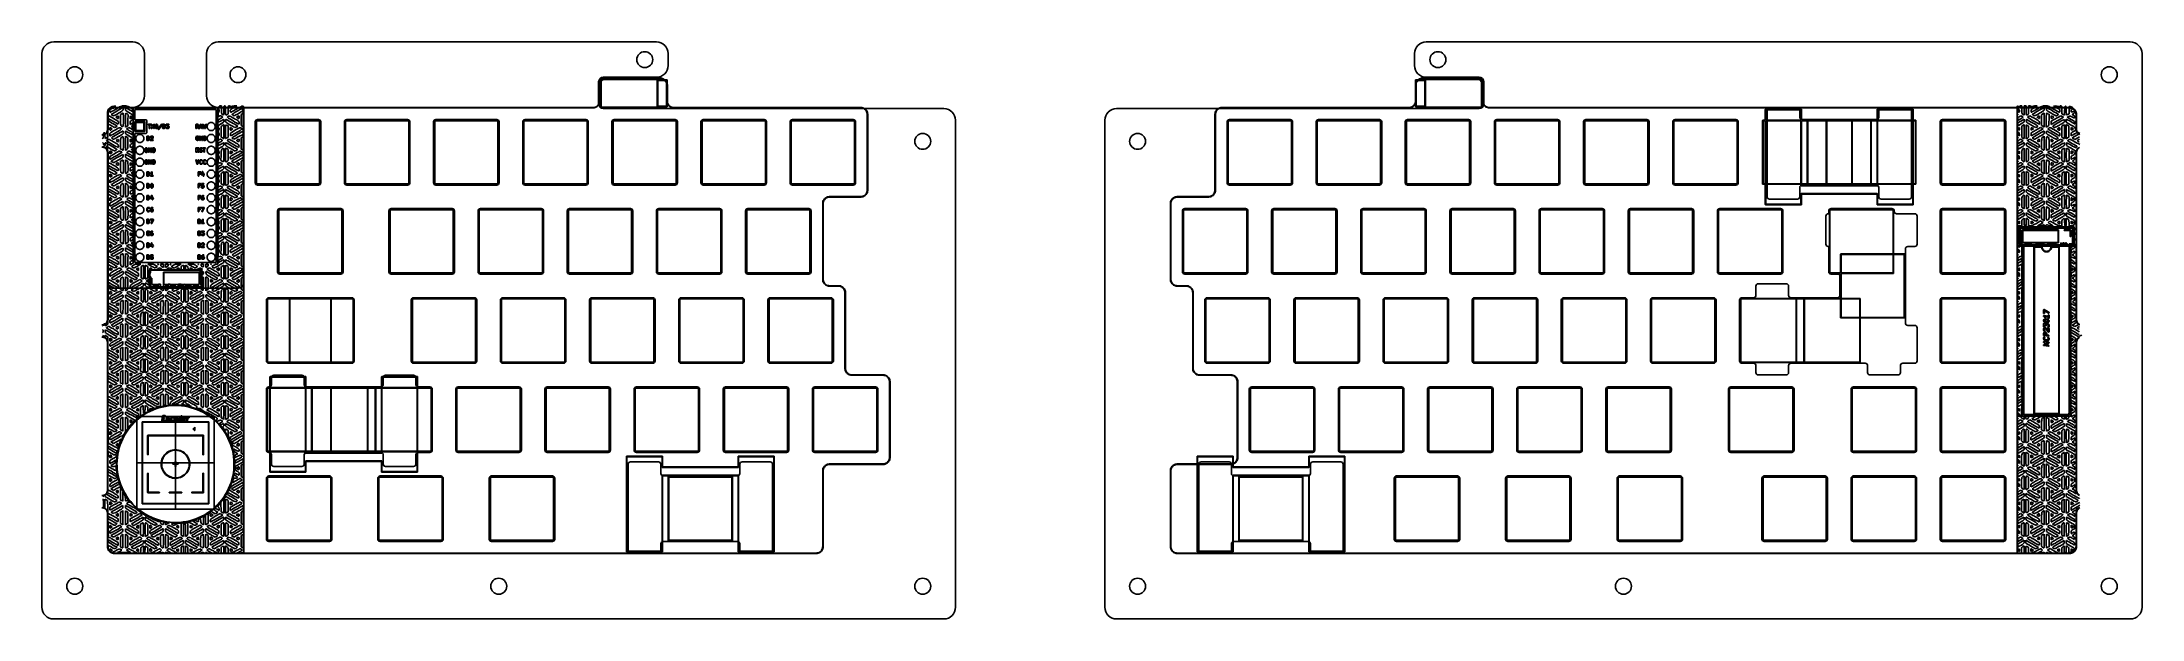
# Model space of a CAD drawing. Header units: millimetres. Extents: x 38 to 487, y 14 to 137.
import ezdxf

# ---------------------------------------------------------------- set-up
doc = ezdxf.new("R2010")
doc.units = ezdxf.units.MM
doc.layers.add('BLACK', color=20, linetype='Continuous')

msp = doc.modelspace()

# ---------------------------------------------------------------- linework, layer by layer
for p, q in [((37.92, 134.79), (37.92, 16.44)), ((40.42, 137.29), (57.3, 137.29)), ((59.8, 134.79), (59.8, 125.79)), ((73.1, 134.79), (73.1, 125.79)), ((75.6, 137.29), (169.22, 137.29)), ((171.72, 132.24), (171.72, 134.79)), ((331.21, 132.24), (331.21, 134.79)), ((333.71, 137.29), (484.16, 137.29)), ((486.66, 16.44), (486.66, 134.79)), ((156.87, 124.04), (156.87, 128.74)), ((157.87, 129.74), (169.22, 129.74)), ((333.71, 129.74), (345.02, 129.74)), ((346.02, 128.74), (346.02, 124.04)), ((51.92, 122.29), (51.92, 85.65)), ((52.92, 123.29), (57.3, 123.29)), ((75.6, 123.29), (79.91, 123.29)), ((80.91, 85.65), (80.91, 122.29)), ((157.87, 123.04), (230.62, 123.04)), ((267.54, 123.04), (345.02, 123.04)), ((406.53, 122.71), (406.53, 104.21)), ((413.03, 123.21), (407.03, 123.21)), ((413.53, 121.21), (413.53, 122.71)), ((430.41, 122.71), (430.41, 121.21)), ((436.91, 123.21), (430.91, 123.21)), ((437.41, 104.21), (437.41, 122.71)), ((83.49, 120.21), (83.49, 107.21)), ((83.99, 120.71), (96.99, 120.71)), ((97.49, 120.21), (97.49, 107.21)), ((102.54, 120.21), (102.54, 107.21)), ((103.04, 120.71), (116.04, 120.71)), ((116.54, 120.21), (116.54, 107.21)), ((121.59, 120.21), (121.59, 107.21)), ((122.09, 120.71), (135.09, 120.71)), ((135.59, 120.21), (135.59, 107.21)), ((140.64, 120.21), (140.64, 107.21)), ((141.14, 120.71), (154.14, 120.71)), ((154.64, 120.21), (154.64, 107.21)), ((159.69, 120.21), (159.69, 107.21)), ((160.19, 120.71), (173.19, 120.71)), ((173.69, 120.21), (173.69, 107.21)), ((178.74, 120.21), (178.74, 107.21)), ((179.24, 120.71), (192.24, 120.71)), ((192.74, 120.21), (192.74, 107.21)), ((197.79, 120.21), (197.79, 107.21)), ((198.29, 120.71), (211.29, 120.71)), ((211.79, 120.21), (211.79, 107.21)), ((233.12, 120.54), (233.12, 16.44)), ((265.04, 120.54), (265.04, 16.44)), ((291.14, 120.21), (291.14, 107.21)), ((291.64, 120.71), (304.64, 120.71)), ((305.14, 120.21), (305.14, 107.21)), ((310.19, 120.21), (310.19, 107.21)), ((310.69, 120.71), (323.69, 120.71)), ((324.19, 120.21), (324.19, 107.21)), ((329.24, 120.21), (329.24, 107.21)), ((329.74, 120.71), (342.74, 120.71)), ((343.24, 120.21), (343.24, 107.21)), ((348.29, 120.21), (348.29, 107.21)), ((348.79, 120.71), (361.79, 120.71)), ((362.29, 120.21), (362.29, 107.21)), ((367.34, 120.21), (367.34, 107.21)), ((367.84, 120.71), (380.84, 120.71)), ((381.34, 120.21), (381.34, 107.21)), ((386.39, 120.21), (386.39, 107.21)), ((386.89, 120.71), (399.89, 120.71)), ((400.39, 120.21), (400.39, 107.21)), ((429.91, 120.71), (414.03, 120.71)), ((443.54, 120.21), (443.54, 107.21)), ((444.04, 120.71), (457.04, 120.71)), ((457.54, 120.21), (457.54, 107.21)), ((83.99, 106.71), (96.99, 106.71)), ((103.04, 106.71), (116.04, 106.71)), ((122.09, 106.71), (135.09, 106.71)), ((141.14, 106.71), (154.14, 106.71)), ((160.19, 106.71), (173.19, 106.71)), ((179.24, 106.71), (192.24, 106.71)), ((198.29, 106.71), (211.29, 106.71)), ((291.64, 106.71), (304.64, 106.71)), ((310.69, 106.71), (323.69, 106.71)), ((329.74, 106.71), (342.74, 106.71)), ((348.79, 106.71), (361.79, 106.71)), ((367.84, 106.71), (380.84, 106.71)), ((386.89, 106.71), (399.89, 106.71)), ((407.03, 103.71), (413.03, 103.71)), ((413.53, 104.21), (413.53, 106.21)), ((414.03, 106.71), (429.91, 106.71)), ((430.41, 106.21), (430.41, 104.21)), ((430.91, 103.71), (436.91, 103.71)), ((444.04, 106.71), (457.04, 106.71)), ((88.25, 101.16), (88.25, 88.16)), ((88.75, 101.66), (101.75, 101.66)), ((102.25, 101.16), (102.25, 88.16)), ((112.06, 101.16), (112.06, 88.16)), ((112.56, 101.66), (125.56, 101.66)), ((126.06, 101.16), (126.06, 88.16)), ((131.11, 101.16), (131.11, 88.16)), ((131.61, 101.66), (144.61, 101.66)), ((145.11, 101.16), (145.11, 88.16)), ((150.16, 101.16), (150.16, 88.16)), ((150.66, 101.66), (163.66, 101.66)), ((164.16, 101.16), (164.16, 88.16)), ((169.21, 101.16), (169.21, 88.16)), ((169.71, 101.66), (182.71, 101.66)), ((183.21, 101.16), (183.21, 88.16)), ((188.26, 101.16), (188.26, 88.16)), ((188.76, 101.66), (201.76, 101.66)), ((202.26, 101.16), (202.26, 88.16)), ((281.62, 101.16), (281.62, 88.16)), ((282.12, 101.66), (295.12, 101.66)), ((295.62, 101.16), (295.62, 88.16)), ((300.67, 101.16), (300.67, 88.16)), ((301.17, 101.66), (314.17, 101.66)), ((314.67, 101.16), (314.67, 88.16)), ((319.72, 101.16), (319.72, 88.16)), ((320.22, 101.66), (333.22, 101.66)), ((333.72, 101.16), (333.72, 88.16)), ((338.77, 101.16), (338.77, 88.16)), ((339.27, 101.66), (352.27, 101.66)), ((352.77, 101.16), (352.77, 88.16)), ((357.82, 101.16), (357.82, 88.16)), ((358.32, 101.66), (371.32, 101.66)), ((371.82, 101.16), (371.82, 88.16)), ((376.87, 101.16), (376.87, 88.16)), ((377.37, 101.66), (390.37, 101.66)), ((390.87, 101.16), (390.87, 88.16)), ((395.92, 101.16), (395.92, 88.16)), ((396.42, 101.66), (409.42, 101.66)), ((409.92, 101.16), (409.92, 88.16)), ((419.11, 100.07), (419.11, 94.07)), ((419.73, 100.57), (419.61, 100.57)), ((419.73, 101.16), (419.73, 100.57)), ((420.23, 101.66), (433.23, 101.66)), ((433.73, 101.16), (433.73, 101.07)), ((438.11, 100.57), (434.23, 100.57)), ((438.61, 94.07), (438.61, 100.07)), ((443.54, 101.16), (443.54, 88.16)), ((444.04, 101.66), (457.04, 101.66)), ((457.54, 101.16), (457.54, 88.16)), ((472.13, 97.78), (460.38, 97.78)), ((460.38, 97.78), (460.38, 93.63)), ((472.13, 93.63), (472.13, 97.78)), ((419.61, 93.57), (419.73, 93.57)), ((419.73, 93.57), (419.73, 88.16)), ((436.11, 77.2), (436.11, 93.07)), ((436.61, 93.57), (438.11, 93.57)), ((460.38, 93.63), (461.08, 93.63)), ((461.08, 93.63), (461.08, 57.32)), ((471.43, 93.63), (472.13, 93.63)), ((471.43, 57.32), (471.43, 93.63)), ((88.75, 87.66), (101.75, 87.66)), ((112.56, 87.66), (125.56, 87.66)), ((131.61, 87.66), (144.61, 87.66)), ((150.66, 87.66), (163.66, 87.66)), ((169.71, 87.66), (182.71, 87.66)), ((188.76, 87.66), (201.76, 87.66)), ((282.12, 87.66), (295.12, 87.66)), ((301.17, 87.66), (314.17, 87.66)), ((320.22, 87.66), (333.22, 87.66)), ((339.27, 87.66), (352.27, 87.66)), ((358.32, 87.66), (371.32, 87.66)), ((377.37, 87.66), (390.37, 87.66)), ((396.42, 87.66), (409.42, 87.66)), ((410.65, 85.61), (404.65, 85.61)), ((420.23, 87.66), (421.61, 87.66)), ((422.11, 87.16), (422.11, 83.11)), ((444.04, 87.66), (457.04, 87.66)), ((79.91, 84.65), (52.92, 84.65)), ((85.87, 82.11), (85.87, 69.11)), ((86.37, 82.61), (104.13, 82.61)), ((104.63, 82.11), (104.63, 69.11)), ((116.82, 82.11), (116.82, 69.11)), ((117.32, 82.61), (130.32, 82.61)), ((130.82, 82.11), (130.82, 69.11)), ((135.87, 82.11), (135.87, 69.11)), ((136.37, 82.61), (149.37, 82.61)), ((149.87, 82.11), (149.87, 69.11)), ((154.92, 82.11), (154.92, 69.11)), ((155.42, 82.61), (168.42, 82.61)), ((168.92, 82.11), (168.92, 69.11)), ((173.97, 82.11), (173.97, 69.11)), ((174.47, 82.61), (187.47, 82.61)), ((187.97, 82.11), (187.97, 69.11)), ((193.02, 82.11), (193.02, 69.11)), ((193.52, 82.61), (206.52, 82.61)), ((207.02, 82.11), (207.02, 69.11)), ((286.38, 82.11), (286.38, 69.11)), ((286.88, 82.61), (299.88, 82.61)), ((300.38, 82.11), (300.38, 69.11)), ((305.43, 82.11), (305.43, 69.11)), ((305.93, 82.61), (318.93, 82.61)), ((319.43, 82.11), (319.43, 69.11)), ((324.48, 82.11), (324.48, 69.11)), ((324.98, 82.61), (337.98, 82.61)), ((338.48, 82.11), (338.48, 69.11)), ((343.53, 82.11), (343.53, 69.11)), ((344.03, 82.61), (357.03, 82.61)), ((357.53, 82.11), (357.53, 69.11)), ((362.58, 82.11), (362.58, 69.11)), ((363.08, 82.61), (376.08, 82.61)), ((376.58, 82.11), (376.58, 69.11)), ((381.63, 82.11), (381.63, 69.11)), ((382.13, 82.61), (395.13, 82.61)), ((395.63, 82.11), (395.63, 69.11)), ((400.68, 82.11), (400.68, 69.11)), ((401.18, 82.61), (403.65, 82.61)), ((404.15, 85.11), (404.15, 83.11)), ((411.15, 83.11), (411.15, 85.11)), ((411.65, 82.61), (421.61, 82.61)), ((443.54, 82.11), (443.54, 69.11)), ((444.04, 82.61), (457.04, 82.61)), ((457.54, 82.11), (457.54, 69.11)), ((438.11, 76.7), (436.61, 76.7)), ((438.61, 69.11), (438.61, 76.2)), ((86.37, 68.61), (104.13, 68.61)), ((117.32, 68.61), (130.32, 68.61)), ((136.37, 68.61), (149.37, 68.61)), ((155.42, 68.61), (168.42, 68.61)), ((174.47, 68.61), (187.47, 68.61)), ((193.52, 68.61), (206.52, 68.61)), ((286.88, 68.61), (299.88, 68.61)), ((305.93, 68.61), (318.93, 68.61)), ((324.98, 68.61), (337.98, 68.61)), ((344.03, 68.61), (357.03, 68.61)), ((363.08, 68.61), (376.08, 68.61)), ((382.13, 68.61), (395.13, 68.61)), ((401.18, 68.61), (403.65, 68.61)), ((404.15, 66.61), (404.15, 68.11)), ((411.15, 66.61), (411.15, 68.11)), ((411.65, 68.61), (427.53, 68.61)), ((428.03, 68.11), (428.03, 66.61)), ((435.03, 66.61), (435.03, 68.11)), ((435.53, 68.61), (438.11, 68.61)), ((444.04, 68.61), (457.04, 68.61)), ((85.87, 63.06), (85.87, 50.06)), ((86.37, 63.56), (86.45, 63.56)), ((86.95, 65.56), (86.95, 64.06)), ((93.45, 66.06), (87.45, 66.06)), ((93.95, 64.06), (93.95, 65.56)), ((94.45, 63.56), (110.33, 63.56)), ((110.83, 65.56), (110.83, 64.06)), ((117.33, 66.06), (111.33, 66.06)), ((117.83, 65.56), (117.83, 64.06)), ((118.33, 63.56), (120.8, 63.56)), ((121.3, 63.06), (121.3, 50.06)), ((126.35, 63.06), (126.35, 50.06)), ((126.85, 63.56), (139.85, 63.56)), ((140.35, 63.06), (140.35, 50.06)), ((145.4, 63.06), (145.4, 50.06)), ((145.9, 63.56), (158.9, 63.56)), ((159.4, 63.06), (159.4, 50.06)), ((164.45, 63.06), (164.45, 50.06)), ((164.95, 63.56), (177.95, 63.56)), ((178.45, 63.06), (178.45, 50.06)), ((183.5, 63.06), (183.5, 50.06)), ((184, 63.56), (197, 63.56)), ((197.5, 63.06), (197.5, 50.06)), ((202.55, 63.06), (202.55, 50.06)), ((203.05, 63.56), (216.05, 63.56)), ((216.55, 63.06), (216.55, 50.06)), ((295.91, 63.06), (295.91, 50.06)), ((296.41, 63.56), (309.41, 63.56)), ((309.91, 63.06), (309.91, 50.06)), ((314.96, 63.06), (314.96, 50.06)), ((315.46, 63.56), (328.46, 63.56)), ((328.96, 63.06), (328.96, 50.06)), ((334.01, 63.06), (334.01, 50.06)), ((334.51, 63.56), (347.51, 63.56)), ((348.01, 63.06), (348.01, 50.06)), ((353.06, 63.06), (353.06, 50.06)), ((353.56, 63.56), (366.56, 63.56)), ((367.06, 63.06), (367.06, 50.06)), ((372.11, 63.06), (372.11, 50.06)), ((372.61, 63.56), (385.61, 63.56)), ((386.11, 63.06), (386.11, 50.06)), ((398.3, 63.06), (398.3, 50.06)), ((398.8, 63.56), (411.8, 63.56)), ((404.65, 66.11), (410.65, 66.11)), ((412.3, 63.06), (412.3, 50.06)), ((424.49, 63.06), (424.49, 50.06)), ((424.99, 63.56), (437.99, 63.56)), ((428.53, 66.11), (434.53, 66.11)), ((438.49, 63.06), (438.49, 50.06)), ((443.54, 63.06), (443.54, 50.06)), ((444.04, 63.56), (457.04, 63.56)), ((457.54, 63.06), (457.54, 50.06)), ((58.18, 57.25), (74.73, 57.25)), ((58.18, 37.4), (58.18, 57.25)), ((74.73, 37.4), (74.73, 57.25)), ((461.08, 57.32), (471.43, 57.32)), ((86.37, 49.56), (86.45, 49.56)), ((94.45, 49.56), (110.33, 49.56)), ((118.33, 49.56), (120.8, 49.56)), ((126.85, 49.56), (139.85, 49.56)), ((145.9, 49.56), (158.9, 49.56)), ((164.95, 49.56), (177.95, 49.56)), ((184, 49.56), (197, 49.56)), ((203.05, 49.56), (216.05, 49.56)), ((296.41, 49.56), (309.41, 49.56)), ((315.46, 49.56), (328.46, 49.56)), ((334.51, 49.56), (347.51, 49.56)), ((353.56, 49.56), (366.56, 49.56)), ((372.61, 49.56), (385.61, 49.56)), ((398.8, 49.56), (411.8, 49.56)), ((424.99, 49.56), (437.99, 49.56)), ((444.04, 49.56), (457.04, 49.56)), ((86.95, 49.06), (86.95, 47.06)), ((87.45, 46.56), (93.45, 46.56)), ((93.95, 47.06), (93.95, 49.06)), ((110.83, 49.06), (110.83, 47.06)), ((111.33, 46.56), (117.33, 46.56)), ((117.83, 47.06), (117.83, 49.06)), ((163.16, 47.01), (163.16, 28.51)), ((169.66, 47.51), (163.66, 47.51)), ((170.16, 45.01), (170.16, 47.01)), ((187.03, 47.01), (187.03, 45.01)), ((193.53, 47.51), (187.53, 47.51)), ((194.03, 28.51), (194.03, 47.01)), ((285.09, 47.01), (285.09, 28.51)), ((291.59, 47.51), (285.59, 47.51)), ((292.09, 45.01), (292.09, 47.01)), ((308.96, 47.01), (308.96, 45.01)), ((315.46, 47.51), (309.46, 47.51)), ((315.96, 28.51), (315.96, 47.01)), ((85.87, 44.01), (85.87, 31.01)), ((86.37, 44.51), (99.37, 44.51)), ((99.87, 44.01), (99.87, 31.01)), ((109.68, 44.01), (109.68, 31.01)), ((110.18, 44.51), (123.18, 44.51)), ((123.68, 44.01), (123.68, 31.01)), ((133.49, 44.01), (133.49, 31.01)), ((133.99, 44.51), (146.99, 44.51)), ((147.49, 44.01), (147.49, 31.01)), ((186.53, 44.51), (170.66, 44.51)), ((308.46, 44.51), (292.59, 44.51)), ((326.86, 44.01), (326.86, 31.01)), ((327.36, 44.51), (340.36, 44.51)), ((340.86, 44.01), (340.86, 31.01)), ((350.67, 44.01), (350.67, 31.01)), ((351.17, 44.51), (364.17, 44.51)), ((364.67, 44.01), (364.67, 31.01)), ((374.49, 44.01), (374.49, 31.01)), ((374.99, 44.51), (387.99, 44.51)), ((388.49, 44.01), (388.49, 31.01)), ((405.44, 44.01), (405.44, 31.01)), ((405.94, 44.51), (418.94, 44.51)), ((419.44, 44.01), (419.44, 31.01)), ((424.49, 44.01), (424.49, 31.01)), ((424.99, 44.51), (437.99, 44.51)), ((438.49, 44.01), (438.49, 31.01)), ((443.54, 44.01), (443.54, 31.01)), ((444.04, 44.51), (457.04, 44.51)), ((457.54, 44.01), (457.54, 31.01)), ((74.73, 37.4), (58.18, 37.4)), ((86.37, 30.51), (99.37, 30.51)), ((110.18, 30.51), (123.18, 30.51)), ((133.99, 30.51), (146.99, 30.51)), ((163.66, 28.01), (169.66, 28.01)), ((170.16, 28.51), (170.16, 30.01)), ((170.66, 30.51), (186.53, 30.51)), ((187.03, 30.01), (187.03, 28.51)), ((187.53, 28.01), (193.53, 28.01)), ((285.59, 28.01), (291.59, 28.01)), ((292.09, 28.51), (292.09, 30.01)), ((292.59, 30.51), (308.46, 30.51)), ((308.96, 30.01), (308.96, 28.51)), ((309.46, 28.01), (315.46, 28.01)), ((327.36, 30.51), (340.36, 30.51)), ((351.17, 30.51), (364.17, 30.51)), ((374.99, 30.51), (387.99, 30.51)), ((405.94, 30.51), (418.94, 30.51)), ((424.99, 30.51), (437.99, 30.51)), ((444.04, 30.51), (457.04, 30.51)), ((40.42, 13.94), (230.62, 13.94)), ((267.54, 13.94), (484.16, 13.94))]:
    msp.add_line(p, q)
for centre in [(166.72, 133.51), (336.21, 133.51), (44.92, 130.29), (79.8, 130.29), (479.66, 130.29), (226.12, 116.04), (272.04, 116.04), (44.92, 20.94), (135.52, 20.94), (226.12, 20.94), (272.04, 20.94), (375.85, 20.94), (479.66, 20.94)]:
    msp.add_circle(centre, 1.7)
for centre, radius, start, end in [((40.42, 134.79), 2.5, 90, 180), ((57.3, 134.79), 2.5, 0, 90), ((75.6, 134.79), 2.5, 90, 180), ((169.22, 134.79), 2.5, 0, 90), ((333.71, 134.79), 2.5, 90, 180), ((484.16, 134.79), 2.5, 0, 90), ((169.22, 132.24), 2.5, 270, 0), ((333.71, 132.24), 2.5, 180, 270), ((57.3, 125.79), 2.5, 270, 0), ((75.6, 125.79), 2.5, 180, 270), ((157.87, 128.74), 1, 90, 180), ((345.02, 128.74), 1, 0, 90), ((52.92, 122.29), 1, 90, 180), ((79.91, 122.29), 1, 0, 90), ((157.87, 124.04), 1, 180, 270), ((230.62, 120.54), 2.5, 0, 90), ((267.54, 120.54), 2.5, 90, 180), ((345.02, 124.04), 1, 270, 0), ((407.03, 122.71), 0.5, 90, 180), ((413.03, 122.71), 0.5, 0, 90), ((414.03, 121.21), 0.5, 180, 270), ((429.91, 121.21), 0.5, 270, 0), ((430.91, 122.71), 0.5, 90, 180), ((436.91, 122.71), 0.5, 0, 90), ((83.99, 120.21), 0.5, 90, 180), ((96.99, 120.21), 0.5, 0, 90), ((103.04, 120.21), 0.5, 90, 180), ((116.04, 120.21), 0.5, 0, 90), ((122.09, 120.21), 0.5, 90, 180), ((135.09, 120.21), 0.5, 0, 90), ((141.14, 120.21), 0.5, 90, 180), ((154.14, 120.21), 0.5, 0, 90), ((160.19, 120.21), 0.5, 90, 180), ((173.19, 120.21), 0.5, 0, 90), ((179.24, 120.21), 0.5, 90, 180), ((192.24, 120.21), 0.5, 0, 90), ((198.29, 120.21), 0.5, 90, 180), ((211.29, 120.21), 0.5, 0, 90), ((291.64, 120.21), 0.5, 90, 180), ((304.64, 120.21), 0.5, 0, 90), ((310.69, 120.21), 0.5, 90, 180), ((323.69, 120.21), 0.5, 0, 90), ((329.74, 120.21), 0.5, 90, 180), ((342.74, 120.21), 0.5, 0, 90), ((348.79, 120.21), 0.5, 90, 180), ((361.79, 120.21), 0.5, 0, 90), ((367.84, 120.21), 0.5, 90, 180), ((380.84, 120.21), 0.5, 0, 90), ((386.89, 120.21), 0.5, 90, 180), ((399.89, 120.21), 0.5, 0, 90), ((444.04, 120.21), 0.5, 90, 180), ((457.04, 120.21), 0.5, 0, 90), ((83.99, 107.21), 0.5, 180, 270), ((96.99, 107.21), 0.5, 270, 0), ((103.04, 107.21), 0.5, 180, 270), ((116.04, 107.21), 0.5, 270, 0), ((122.09, 107.21), 0.5, 180, 270), ((135.09, 107.21), 0.5, 270, 0), ((141.14, 107.21), 0.5, 180, 270), ((154.14, 107.21), 0.5, 270, 0), ((160.19, 107.21), 0.5, 180, 270), ((173.19, 107.21), 0.5, 270, 0), ((179.24, 107.21), 0.5, 180, 270), ((192.24, 107.21), 0.5, 270, 0), ((198.29, 107.21), 0.5, 180, 270), ((211.29, 107.21), 0.5, 270, 0), ((291.64, 107.21), 0.5, 180, 270), ((304.64, 107.21), 0.5, 270, 0), ((310.69, 107.21), 0.5, 180, 270), ((323.69, 107.21), 0.5, 270, 0), ((329.74, 107.21), 0.5, 180, 270), ((342.74, 107.21), 0.5, 270, 0), ((348.79, 107.21), 0.5, 180, 270), ((361.79, 107.21), 0.5, 270, 0), ((367.84, 107.21), 0.5, 180, 270), ((380.84, 107.21), 0.5, 270, 0), ((386.89, 107.21), 0.5, 180, 270), ((399.89, 107.21), 0.5, 270, 0), ((407.03, 104.21), 0.5, 180, 270), ((413.03, 104.21), 0.5, 270, 0), ((414.03, 106.21), 0.5, 90, 180), ((429.91, 106.21), 0.5, 0, 90), ((430.91, 104.21), 0.5, 180, 270), ((436.91, 104.21), 0.5, 270, 0), ((444.04, 107.21), 0.5, 180, 270), ((457.04, 107.21), 0.5, 270, 0), ((88.75, 101.16), 0.5, 90, 180), ((101.75, 101.16), 0.5, 0, 90), ((112.56, 101.16), 0.5, 90, 180), ((125.56, 101.16), 0.5, 0, 90), ((131.61, 101.16), 0.5, 90, 180), ((144.61, 101.16), 0.5, 0, 90), ((150.66, 101.16), 0.5, 90, 180), ((163.66, 101.16), 0.5, 0, 90), ((169.71, 101.16), 0.5, 90, 180), ((182.71, 101.16), 0.5, 0, 90), ((188.76, 101.16), 0.5, 90, 180), ((201.76, 101.16), 0.5, 0, 90), ((282.12, 101.16), 0.5, 90, 180), ((295.12, 101.16), 0.5, 0, 90), ((301.17, 101.16), 0.5, 90, 180), ((314.17, 101.16), 0.5, 0, 90), ((320.22, 101.16), 0.5, 90, 180), ((333.22, 101.16), 0.5, 0, 90), ((339.27, 101.16), 0.5, 90, 180), ((352.27, 101.16), 0.5, 0, 90), ((358.32, 101.16), 0.5, 90, 180), ((371.32, 101.16), 0.5, 0, 90), ((377.37, 101.16), 0.5, 90, 180), ((390.37, 101.16), 0.5, 0, 90), ((396.42, 101.16), 0.5, 90, 180), ((409.42, 101.16), 0.5, 0, 90), ((419.61, 100.07), 0.5, 90, 180), ((420.23, 101.16), 0.5, 90, 180), ((433.23, 101.16), 0.5, 0, 90), ((434.23, 101.07), 0.5, 180, 270), ((438.11, 100.07), 0.5, 0, 90), ((444.04, 101.16), 0.5, 90, 180), ((457.04, 101.16), 0.5, 0, 90), ((419.61, 94.07), 0.5, 180, 270), ((436.61, 93.07), 0.5, 90, 180), ((438.11, 94.07), 0.5, 270, 0), ((52.92, 85.65), 1, 180, 270), ((79.91, 85.65), 1, 270, 0), ((88.75, 88.16), 0.5, 180, 270), ((101.75, 88.16), 0.5, 270, 0), ((112.56, 88.16), 0.5, 180, 270), ((125.56, 88.16), 0.5, 270, 0), ((131.61, 88.16), 0.5, 180, 270), ((144.61, 88.16), 0.5, 270, 0), ((150.66, 88.16), 0.5, 180, 270), ((163.66, 88.16), 0.5, 270, 0), ((169.71, 88.16), 0.5, 180, 270), ((182.71, 88.16), 0.5, 270, 0), ((188.76, 88.16), 0.5, 180, 270), ((201.76, 88.16), 0.5, 270, 0), ((282.12, 88.16), 0.5, 180, 270), ((295.12, 88.16), 0.5, 270, 0), ((301.17, 88.16), 0.5, 180, 270), ((314.17, 88.16), 0.5, 270, 0), ((320.22, 88.16), 0.5, 180, 270), ((333.22, 88.16), 0.5, 270, 0), ((339.27, 88.16), 0.5, 180, 270), ((352.27, 88.16), 0.5, 270, 0), ((358.32, 88.16), 0.5, 180, 270), ((371.32, 88.16), 0.5, 270, 0), ((377.37, 88.16), 0.5, 180, 270), ((390.37, 88.16), 0.5, 270, 0), ((396.42, 88.16), 0.5, 180, 270), ((404.65, 85.11), 0.5, 90, 180), ((409.42, 88.16), 0.5, 270, 0), ((410.65, 85.11), 0.5, 0, 90), ((420.23, 88.16), 0.5, 180, 270), ((421.61, 87.16), 0.5, 0, 90), ((444.04, 88.16), 0.5, 180, 270), ((457.04, 88.16), 0.5, 270, 0), ((86.37, 82.11), 0.5, 90, 180), ((104.13, 82.11), 0.5, 0, 90), ((117.32, 82.11), 0.5, 90, 180), ((130.32, 82.11), 0.5, 0, 90), ((136.37, 82.11), 0.5, 90, 180), ((149.37, 82.11), 0.5, 0, 90), ((155.42, 82.11), 0.5, 90, 180), ((168.42, 82.11), 0.5, 0, 90), ((174.47, 82.11), 0.5, 90, 180), ((187.47, 82.11), 0.5, 0, 90), ((193.52, 82.11), 0.5, 90, 180), ((206.52, 82.11), 0.5, 0, 90), ((286.88, 82.11), 0.5, 90, 180), ((299.88, 82.11), 0.5, 0, 90), ((305.93, 82.11), 0.5, 90, 180), ((318.93, 82.11), 0.5, 0, 90), ((324.98, 82.11), 0.5, 90, 180), ((337.98, 82.11), 0.5, 0, 90), ((344.03, 82.11), 0.5, 90, 180), ((357.03, 82.11), 0.5, 0, 90), ((363.08, 82.11), 0.5, 90, 180), ((376.08, 82.11), 0.5, 0, 90), ((382.13, 82.11), 0.5, 90, 180), ((395.13, 82.11), 0.5, 0, 90), ((401.18, 82.11), 0.5, 90, 180), ((403.65, 83.11), 0.5, 270, 0), ((411.65, 83.11), 0.5, 180, 270), ((421.61, 83.11), 0.5, 270, 0), ((444.04, 82.11), 0.5, 90, 180), ((457.04, 82.11), 0.5, 0, 90), ((436.61, 77.2), 0.5, 180, 270), ((438.11, 76.2), 0.5, 0, 90), ((86.37, 69.11), 0.5, 180, 270), ((104.13, 69.11), 0.5, 270, 0), ((117.32, 69.11), 0.5, 180, 270), ((130.32, 69.11), 0.5, 270, 0), ((136.37, 69.11), 0.5, 180, 270), ((149.37, 69.11), 0.5, 270, 0), ((155.42, 69.11), 0.5, 180, 270), ((168.42, 69.11), 0.5, 270, 0), ((174.47, 69.11), 0.5, 180, 270), ((187.47, 69.11), 0.5, 270, 0), ((193.52, 69.11), 0.5, 180, 270), ((206.52, 69.11), 0.5, 270, 0), ((286.88, 69.11), 0.5, 180, 270), ((299.88, 69.11), 0.5, 270, 0), ((305.93, 69.11), 0.5, 180, 270), ((318.93, 69.11), 0.5, 270, 0), ((324.98, 69.11), 0.5, 180, 270), ((337.98, 69.11), 0.5, 270, 0), ((344.03, 69.11), 0.5, 180, 270), ((357.03, 69.11), 0.5, 270, 0), ((363.08, 69.11), 0.5, 180, 270), ((376.08, 69.11), 0.5, 270, 0), ((382.13, 69.11), 0.5, 180, 270), ((395.13, 69.11), 0.5, 270, 0), ((401.18, 69.11), 0.5, 180, 270), ((403.65, 68.11), 0.5, 0, 90), ((411.65, 68.11), 0.5, 90, 180), ((427.53, 68.11), 0.5, 0, 90), ((435.53, 68.11), 0.5, 90, 180), ((438.11, 69.11), 0.5, 270, 0), ((444.04, 69.11), 0.5, 180, 270), ((457.04, 69.11), 0.5, 270, 0), ((86.37, 63.06), 0.5, 90, 180), ((86.45, 64.06), 0.5, 270, 0), ((87.45, 65.56), 0.5, 90, 180), ((93.45, 65.56), 0.5, 0, 90), ((94.45, 64.06), 0.5, 180, 270), ((110.33, 64.06), 0.5, 270, 0), ((111.33, 65.56), 0.5, 90, 180), ((117.33, 65.56), 0.5, 0, 90), ((118.33, 64.06), 0.5, 180, 270), ((120.8, 63.06), 0.5, 0, 90), ((126.85, 63.06), 0.5, 90, 180), ((139.85, 63.06), 0.5, 0, 90), ((145.9, 63.06), 0.5, 90, 180), ((158.9, 63.06), 0.5, 0, 90), ((164.95, 63.06), 0.5, 90, 180), ((177.95, 63.06), 0.5, 0, 90), ((184, 63.06), 0.5, 90, 180), ((197, 63.06), 0.5, 0, 90), ((203.05, 63.06), 0.5, 90, 180), ((216.05, 63.06), 0.5, 0, 90), ((296.41, 63.06), 0.5, 90, 180), ((309.41, 63.06), 0.5, 0, 90), ((315.46, 63.06), 0.5, 90, 180), ((328.46, 63.06), 0.5, 0, 90), ((334.51, 63.06), 0.5, 90, 180), ((347.51, 63.06), 0.5, 0, 90), ((353.56, 63.06), 0.5, 90, 180), ((366.56, 63.06), 0.5, 0, 90), ((372.61, 63.06), 0.5, 90, 180), ((385.61, 63.06), 0.5, 0, 90), ((398.8, 63.06), 0.5, 90, 180), ((404.65, 66.61), 0.5, 180, 270), ((410.65, 66.61), 0.5, 270, 0), ((411.8, 63.06), 0.5, 0, 90), ((424.99, 63.06), 0.5, 90, 180), ((428.53, 66.61), 0.5, 180, 270), ((434.53, 66.61), 0.5, 270, 0), ((437.99, 63.06), 0.5, 0, 90), ((444.04, 63.06), 0.5, 90, 180), ((457.04, 63.06), 0.5, 0, 90), ((86.37, 50.06), 0.5, 180, 270), ((86.45, 49.06), 0.5, 0, 90), ((94.45, 49.06), 0.5, 90, 180), ((110.33, 49.06), 0.5, 0, 90), ((118.33, 49.06), 0.5, 90, 180), ((120.8, 50.06), 0.5, 270, 0), ((126.85, 50.06), 0.5, 180, 270), ((139.85, 50.06), 0.5, 270, 0), ((145.9, 50.06), 0.5, 180, 270), ((158.9, 50.06), 0.5, 270, 0), ((164.95, 50.06), 0.5, 180, 270), ((177.95, 50.06), 0.5, 270, 0), ((184, 50.06), 0.5, 180, 270), ((197, 50.06), 0.5, 270, 0), ((203.05, 50.06), 0.5, 180, 270), ((216.05, 50.06), 0.5, 270, 0), ((296.41, 50.06), 0.5, 180, 270), ((309.41, 50.06), 0.5, 270, 0), ((315.46, 50.06), 0.5, 180, 270), ((328.46, 50.06), 0.5, 270, 0), ((334.51, 50.06), 0.5, 180, 270), ((347.51, 50.06), 0.5, 270, 0), ((353.56, 50.06), 0.5, 180, 270), ((366.56, 50.06), 0.5, 270, 0), ((372.61, 50.06), 0.5, 180, 270), ((385.61, 50.06), 0.5, 270, 0), ((398.8, 50.06), 0.5, 180, 270), ((411.8, 50.06), 0.5, 270, 0), ((424.99, 50.06), 0.5, 180, 270), ((437.99, 50.06), 0.5, 270, 0), ((444.04, 50.06), 0.5, 180, 270), ((457.04, 50.06), 0.5, 270, 0), ((87.45, 47.06), 0.5, 180, 270), ((93.45, 47.06), 0.5, 270, 0), ((111.33, 47.06), 0.5, 180, 270), ((117.33, 47.06), 0.5, 270, 0), ((163.66, 47.01), 0.5, 90, 180), ((169.66, 47.01), 0.5, 0, 90), ((170.66, 45.01), 0.5, 180, 270), ((186.53, 45.01), 0.5, 270, 0), ((187.53, 47.01), 0.5, 90, 180), ((193.53, 47.01), 0.5, 0, 90), ((285.59, 47.01), 0.5, 90, 180), ((291.59, 47.01), 0.5, 0, 90), ((292.59, 45.01), 0.5, 180, 270), ((308.46, 45.01), 0.5, 270, 0), ((309.46, 47.01), 0.5, 90, 180), ((315.46, 47.01), 0.5, 0, 90), ((86.37, 44.01), 0.5, 90, 180), ((99.37, 44.01), 0.5, 0, 90), ((110.18, 44.01), 0.5, 90, 180), ((123.18, 44.01), 0.5, 0, 90), ((133.99, 44.01), 0.5, 90, 180), ((146.99, 44.01), 0.5, 0, 90), ((327.36, 44.01), 0.5, 90, 180), ((340.36, 44.01), 0.5, 0, 90), ((351.17, 44.01), 0.5, 90, 180), ((364.17, 44.01), 0.5, 0, 90), ((374.99, 44.01), 0.5, 90, 180), ((387.99, 44.01), 0.5, 0, 90), ((405.94, 44.01), 0.5, 90, 180), ((418.94, 44.01), 0.5, 0, 90), ((424.99, 44.01), 0.5, 90, 180), ((437.99, 44.01), 0.5, 0, 90), ((444.04, 44.01), 0.5, 90, 180), ((457.04, 44.01), 0.5, 0, 90), ((86.37, 31.01), 0.5, 180, 270), ((99.37, 31.01), 0.5, 270, 0), ((110.18, 31.01), 0.5, 180, 270), ((123.18, 31.01), 0.5, 270, 0), ((133.99, 31.01), 0.5, 180, 270), ((146.99, 31.01), 0.5, 270, 0), ((163.66, 28.51), 0.5, 180, 270), ((169.66, 28.51), 0.5, 270, 0), ((170.66, 30.01), 0.5, 90, 180), ((186.53, 30.01), 0.5, 0, 90), ((187.53, 28.51), 0.5, 180, 270), ((193.53, 28.51), 0.5, 270, 0), ((285.59, 28.51), 0.5, 180, 270), ((291.59, 28.51), 0.5, 270, 0), ((292.59, 30.01), 0.5, 90, 180), ((308.46, 30.01), 0.5, 0, 90), ((309.46, 28.51), 0.5, 180, 270), ((315.46, 28.51), 0.5, 270, 0), ((327.36, 31.01), 0.5, 180, 270), ((340.36, 31.01), 0.5, 270, 0), ((351.17, 31.01), 0.5, 180, 270), ((364.17, 31.01), 0.5, 270, 0), ((374.99, 31.01), 0.5, 180, 270), ((387.99, 31.01), 0.5, 270, 0), ((405.94, 31.01), 0.5, 180, 270), ((418.94, 31.01), 0.5, 270, 0), ((424.99, 31.01), 0.5, 180, 270), ((437.99, 31.01), 0.5, 270, 0), ((444.04, 31.01), 0.5, 180, 270), ((457.04, 31.01), 0.5, 270, 0), ((40.42, 16.44), 2.5, 180, 270), ((230.62, 16.44), 2.5, 270, 0), ((267.54, 16.44), 2.5, 180, 270), ((484.16, 16.44), 2.5, 270, 0)]:
    msp.add_arc(centre, radius, start, end)
at = {"layer": 'BLACK', "linetype": 'Continuous'}
for p, q in [((157.06, 128.06), (157.06, 128.06)), ((157.06, 128.06), (157.06, 128.06)), ((157.06, 128.06), (157.06, 128.06)), ((157.06, 128.06), (157.07, 124.67)), ((157.06, 128.06), (157.06, 128.06)), ((157.06, 128.06), (157.06, 128.06)), ((157.06, 128.06), (157.06, 128.06)), ((157.06, 128.06), (157.07, 124.67)), ((157.08, 128.27), (157.06, 128.06)), ((157.08, 128.27), (157.06, 128.06)), ((157.12, 128.48), (157.08, 128.27)), ((157.12, 128.48), (157.08, 128.27)), ((157.2, 128.68), (157.12, 128.48)), ((157.2, 128.68), (157.12, 128.48)), ((157.16, 128.07), (157.18, 128.28)), ((157.16, 128.07), (157.18, 128.28)), ((157.16, 128.06), (157.16, 128.07)), ((157.16, 128.06), (157.16, 128.07)), ((157.17, 124.67), (157.16, 128.06)), ((157.17, 124.67), (157.16, 128.06)), ((157.18, 128.28), (157.23, 128.49)), ((157.18, 128.28), (157.23, 128.49)), ((157.3, 128.86), (157.2, 128.68)), ((157.3, 128.86), (157.2, 128.68)), ((157.23, 128.49), (157.31, 128.69)), ((157.23, 128.49), (157.31, 128.69)), ((157.3, 129.38), (157.29, 129.37)), ((157.29, 129.37), (157.29, 123.27)), ((157.31, 129.41), (157.3, 129.4)), ((157.3, 129.4), (157.3, 129.38)), ((157.43, 129.03), (157.3, 128.86)), ((157.43, 129.03), (157.3, 128.86)), ((157.33, 129.42), (157.31, 129.41)), ((157.31, 129.41), (157.31, 129.41)), ((157.31, 128.69), (157.42, 128.88)), ((157.31, 128.69), (157.42, 128.88)), ((157.34, 129.44), (157.33, 129.42)), ((157.35, 129.44), (157.34, 129.44)), ((157.36, 129.44), (157.35, 129.44)), ((157.35, 129.44), (157.35, 129.44)), ((157.37, 129.44), (157.36, 129.44)), ((169.47, 129.44), (157.37, 129.44)), ((157.42, 128.88), (157.57, 129.04)), ((157.42, 128.88), (157.57, 129.04)), ((157.58, 129.18), (157.43, 129.03)), ((157.58, 129.18), (157.43, 129.03)), ((157.44, 123.34), (157.44, 129.29)), ((157.44, 129.29), (169.39, 129.29)), ((157.57, 129.04), (157.73, 129.18)), ((157.57, 129.04), (157.73, 129.18)), ((157.74, 129.31), (157.58, 129.18)), ((157.74, 129.31), (157.58, 129.18)), ((157.73, 129.18), (157.92, 129.29)), ((157.73, 129.18), (157.92, 129.29)), ((157.93, 129.41), (157.74, 129.31)), ((157.93, 129.41), (157.74, 129.31)), ((157.92, 129.29), (158.12, 129.38)), ((157.92, 129.29), (158.12, 129.38)), ((158.13, 129.48), (157.93, 129.41)), ((158.13, 129.48), (157.93, 129.41)), ((158.12, 129.38), (158.33, 129.43)), ((158.12, 129.38), (158.33, 129.43)), ((158.33, 129.53), (158.13, 129.48)), ((158.33, 129.53), (158.13, 129.48)), ((158.54, 129.54), (158.33, 129.53)), ((158.54, 129.54), (158.33, 129.53)), ((158.33, 129.43), (158.54, 129.44)), ((158.33, 129.43), (158.54, 129.44)), ((170.07, 129.54), (158.54, 129.54)), ((158.54, 129.54), (158.54, 129.54)), ((158.54, 129.54), (158.54, 129.54)), ((170.07, 129.54), (158.54, 129.54)), ((158.54, 129.54), (158.54, 129.54)), ((158.54, 129.54), (158.54, 129.54)), ((158.54, 129.44), (158.54, 129.44)), ((158.54, 129.44), (170.07, 129.44)), ((158.54, 129.44), (158.54, 129.44)), ((158.54, 129.44), (170.07, 129.44)), ((169.39, 129.29), (169.39, 123.34)), ((169.48, 129.43), (169.47, 129.44)), ((169.5, 129.43), (169.48, 129.43)), ((169.51, 129.43), (169.5, 129.43)), ((169.51, 129.42), (169.51, 129.43)), ((169.52, 129.41), (169.51, 129.42)), ((169.54, 129.39), (169.52, 129.41)), ((169.54, 129.38), (169.54, 129.39)), ((169.54, 129.37), (169.54, 129.38)), ((169.54, 129.38), (169.54, 129.38)), ((169.54, 129.38), (169.54, 129.38)), ((169.54, 129.19), (169.54, 129.37)), ((171.47, 129.19), (169.54, 129.19)), ((169.54, 123.59), (169.54, 129.04)), ((169.54, 129.04), (171.39, 129.04)), ((170.28, 129.52), (170.07, 129.54)), ((170.07, 129.54), (170.07, 129.54)), ((170.28, 129.52), (170.07, 129.54)), ((170.07, 129.54), (170.07, 129.54)), ((170.07, 129.44), (170.07, 129.44)), ((170.07, 129.44), (170.07, 129.44)), ((170.07, 129.44), (170.08, 129.44)), ((170.07, 129.44), (170.07, 129.44)), ((170.07, 129.44), (170.07, 129.44)), ((170.07, 129.44), (170.08, 129.44)), ((170.08, 129.44), (170.29, 129.43)), ((170.08, 129.44), (170.29, 129.43)), ((170.49, 129.48), (170.28, 129.52)), ((170.49, 129.48), (170.28, 129.52)), ((170.29, 129.43), (170.5, 129.37)), ((170.29, 129.43), (170.5, 129.37)), ((170.68, 129.4), (170.49, 129.48)), ((170.68, 129.4), (170.49, 129.48)), ((170.5, 129.37), (170.7, 129.29)), ((170.5, 129.37), (170.7, 129.29)), ((170.87, 129.3), (170.68, 129.4)), ((170.87, 129.3), (170.68, 129.4)), ((170.7, 129.29), (170.88, 129.18)), ((170.7, 129.29), (170.88, 129.18)), ((171.04, 129.18), (170.87, 129.3)), ((171.04, 129.18), (170.87, 129.3)), ((170.88, 129.18), (171.05, 129.04)), ((170.88, 129.18), (171.05, 129.04)), ((171.19, 129.03), (171.04, 129.18)), ((171.19, 129.03), (171.04, 129.18)), ((171.05, 129.04), (171.19, 128.87)), ((171.05, 129.04), (171.19, 128.87)), ((171.31, 128.86), (171.19, 129.03)), ((171.31, 128.86), (171.19, 129.03)), ((171.19, 128.87), (171.3, 128.69)), ((171.19, 128.87), (171.3, 128.69)), ((171.3, 128.69), (171.38, 128.49)), ((171.3, 128.69), (171.38, 128.49)), ((171.41, 128.67), (171.31, 128.86)), ((171.41, 128.67), (171.31, 128.86)), ((171.38, 128.49), (171.44, 128.28)), ((171.38, 128.49), (171.44, 128.28)), ((171.39, 129.04), (171.39, 123.59)), ((171.49, 128.48), (171.41, 128.67)), ((171.49, 128.48), (171.41, 128.67)), ((171.44, 128.28), (171.45, 128.07)), ((171.44, 128.28), (171.45, 128.07)), ((171.45, 128.07), (171.45, 128.06)), ((171.45, 128.07), (171.45, 128.06)), ((171.45, 128.06), (171.45, 128.06)), ((171.45, 128.06), (171.45, 128.06)), ((171.45, 128.06), (171.45, 124.66)), ((171.45, 128.06), (171.45, 128.06)), ((171.45, 128.06), (171.45, 128.06)), ((171.45, 128.06), (171.45, 124.66)), ((171.48, 129.18), (171.47, 129.19)), ((171.5, 129.18), (171.48, 129.18)), ((171.53, 128.27), (171.49, 128.48)), ((171.53, 128.27), (171.49, 128.48)), ((171.51, 129.18), (171.5, 129.18)), ((171.51, 129.17), (171.51, 129.18)), ((171.52, 129.16), (171.51, 129.17)), ((171.54, 129.14), (171.52, 129.16)), ((171.55, 128.06), (171.53, 128.27)), ((171.55, 128.06), (171.53, 128.27)), ((171.54, 129.13), (171.54, 129.14)), ((171.54, 129.12), (171.54, 129.13)), ((171.54, 129.13), (171.54, 129.13)), ((171.54, 129.13), (171.54, 129.13)), ((171.54, 123.52), (171.54, 129.12)), ((171.55, 124.66), (171.55, 128.06)), ((171.55, 128.06), (171.55, 128.06)), ((171.55, 124.66), (171.55, 128.06)), ((171.55, 128.06), (171.55, 128.06)), ((331.4, 129.13), (331.39, 129.11)), ((331.39, 129.11), (331.39, 123.51)), ((331.41, 129.16), (331.4, 129.16)), ((331.4, 129.16), (331.4, 129.15)), ((331.4, 129.15), (331.4, 129.13)), ((331.42, 128.27), (331.4, 128.06)), ((331.42, 128.27), (331.4, 128.06)), ((331.4, 128.06), (331.4, 128.06)), ((331.4, 128.06), (331.4, 128.06)), ((331.4, 128.06), (331.4, 128.06)), ((331.4, 128.06), (331.4, 124.68)), ((331.4, 128.06), (331.4, 128.06)), ((331.4, 128.06), (331.4, 128.06)), ((331.4, 128.06), (331.4, 128.06)), ((331.4, 128.06), (331.4, 124.68)), ((331.42, 129.17), (331.41, 129.16)), ((331.44, 129.19), (331.42, 129.17)), ((331.46, 128.47), (331.42, 128.27)), ((331.46, 128.47), (331.42, 128.27)), ((331.45, 129.19), (331.44, 129.19)), ((331.46, 129.19), (331.45, 129.19)), ((331.45, 129.19), (331.45, 129.19)), ((331.45, 129.19), (331.45, 129.19)), ((333.39, 129.19), (331.46, 129.19)), ((331.53, 128.67), (331.46, 128.47)), ((331.53, 128.67), (331.46, 128.47)), ((331.5, 128.07), (331.51, 128.27)), ((331.5, 128.07), (331.51, 128.27)), ((331.5, 128.06), (331.5, 128.07)), ((331.5, 128.06), (331.5, 128.07)), ((331.5, 124.67), (331.5, 128.06)), ((331.5, 124.67), (331.5, 128.06)), ((331.51, 128.27), (331.56, 128.49)), ((331.51, 128.27), (331.56, 128.49)), ((331.63, 128.86), (331.53, 128.67)), ((331.63, 128.86), (331.53, 128.67)), ((331.54, 123.59), (331.54, 129.04)), ((331.54, 129.04), (333.39, 129.04)), ((331.56, 128.49), (331.65, 128.69)), ((331.56, 128.49), (331.65, 128.69)), ((331.76, 129.03), (331.63, 128.86)), ((331.76, 129.03), (331.63, 128.86)), ((331.65, 128.69), (331.76, 128.87)), ((331.65, 128.69), (331.76, 128.87)), ((331.91, 129.18), (331.76, 129.03)), ((331.91, 129.18), (331.76, 129.03)), ((331.76, 128.87), (331.9, 129.04)), ((331.76, 128.87), (331.9, 129.04)), ((331.9, 129.04), (332.07, 129.18)), ((331.9, 129.04), (332.07, 129.18)), ((332.08, 129.3), (331.91, 129.18)), ((332.08, 129.3), (331.91, 129.18)), ((332.07, 129.18), (332.25, 129.29)), ((332.07, 129.18), (332.25, 129.29)), ((332.26, 129.4), (332.08, 129.3)), ((332.26, 129.4), (332.08, 129.3)), ((332.25, 129.29), (332.45, 129.37)), ((332.25, 129.29), (332.45, 129.37)), ((332.46, 129.48), (332.26, 129.4)), ((332.46, 129.48), (332.26, 129.4)), ((332.45, 129.37), (332.66, 129.42)), ((332.45, 129.37), (332.66, 129.42)), ((332.67, 129.52), (332.46, 129.48)), ((332.67, 129.52), (332.46, 129.48)), ((332.66, 129.42), (332.87, 129.44)), ((332.66, 129.42), (332.87, 129.44)), ((332.88, 129.54), (332.67, 129.52)), ((332.88, 129.54), (332.67, 129.52)), ((332.87, 129.44), (332.88, 129.44)), ((332.87, 129.44), (332.88, 129.44)), ((344.34, 129.54), (332.88, 129.54)), ((332.88, 129.54), (332.88, 129.54)), ((344.34, 129.54), (332.88, 129.54)), ((332.88, 129.54), (332.88, 129.54)), ((332.88, 129.44), (332.88, 129.44)), ((332.88, 129.44), (332.88, 129.44)), ((332.88, 129.44), (344.34, 129.44)), ((332.88, 129.44), (332.88, 129.44)), ((332.88, 129.44), (332.88, 129.44)), ((332.88, 129.44), (344.34, 129.44)), ((333.4, 129.38), (333.39, 129.36)), ((333.39, 129.36), (333.39, 129.19)), ((333.39, 129.04), (333.39, 123.59)), ((333.41, 129.41), (333.4, 129.41)), ((333.4, 129.41), (333.4, 129.4)), ((333.4, 129.4), (333.4, 129.38)), ((333.42, 129.42), (333.41, 129.41)), ((333.44, 129.44), (333.42, 129.42)), ((333.45, 129.44), (333.44, 129.44)), ((333.45, 129.44), (333.45, 129.44)), ((333.45, 129.44), (333.45, 129.44)), ((333.46, 129.44), (333.45, 129.44)), ((345.56, 129.44), (333.46, 129.44)), ((333.54, 123.34), (333.54, 129.29)), ((333.54, 129.29), (345.49, 129.29)), ((344.55, 129.53), (344.34, 129.54)), ((344.34, 129.54), (344.34, 129.54)), ((344.34, 129.54), (344.34, 129.54)), ((344.34, 129.54), (344.34, 129.54)), ((344.55, 129.53), (344.34, 129.54)), ((344.34, 129.54), (344.34, 129.54)), ((344.34, 129.54), (344.34, 129.54)), ((344.34, 129.54), (344.34, 129.54)), ((344.34, 129.44), (344.35, 129.44)), ((344.34, 129.44), (344.35, 129.44)), ((344.35, 129.44), (344.56, 129.43)), ((344.35, 129.44), (344.56, 129.43)), ((344.76, 129.48), (344.55, 129.53)), ((344.76, 129.48), (344.55, 129.53)), ((344.56, 129.43), (344.77, 129.38)), ((344.56, 129.43), (344.77, 129.38)), ((344.96, 129.41), (344.76, 129.48)), ((344.96, 129.41), (344.76, 129.48)), ((344.77, 129.38), (344.97, 129.29)), ((344.77, 129.38), (344.97, 129.29)), ((345.14, 129.31), (344.96, 129.41)), ((345.14, 129.31), (344.96, 129.41)), ((344.97, 129.29), (345.16, 129.18)), ((344.97, 129.29), (345.16, 129.18)), ((345.31, 129.18), (345.14, 129.31)), ((345.31, 129.18), (345.14, 129.31)), ((345.16, 129.18), (345.32, 129.04)), ((345.16, 129.18), (345.32, 129.04)), ((345.46, 129.03), (345.31, 129.18)), ((345.46, 129.03), (345.31, 129.18)), ((345.32, 129.04), (345.46, 128.87)), ((345.32, 129.04), (345.46, 128.87)), ((345.59, 128.86), (345.46, 129.03)), ((345.59, 128.86), (345.46, 129.03)), ((345.46, 128.87), (345.58, 128.69)), ((345.46, 128.87), (345.58, 128.69)), ((345.49, 129.29), (345.49, 123.34)), ((345.58, 129.43), (345.56, 129.44)), ((345.6, 129.43), (345.58, 129.43)), ((345.58, 128.69), (345.66, 128.49)), ((345.58, 128.69), (345.66, 128.49)), ((345.69, 128.68), (345.59, 128.86)), ((345.69, 128.68), (345.59, 128.86)), ((345.61, 129.42), (345.6, 129.43)), ((345.62, 129.41), (345.61, 129.42)), ((345.61, 129.42), (345.61, 129.42)), ((345.63, 129.39), (345.62, 129.41)), ((345.64, 129.38), (345.63, 129.39)), ((345.64, 129.37), (345.64, 129.38)), ((345.64, 129.38), (345.64, 129.38)), ((345.64, 129.36), (345.64, 129.37)), ((345.64, 123.26), (345.64, 129.36)), ((345.66, 128.49), (345.71, 128.28)), ((345.66, 128.49), (345.71, 128.28)), ((345.76, 128.48), (345.69, 128.68)), ((345.76, 128.48), (345.69, 128.68)), ((345.71, 128.28), (345.73, 128.07)), ((345.71, 128.28), (345.73, 128.07)), ((345.73, 128.07), (345.72, 128.06)), ((345.73, 128.07), (345.72, 128.06)), ((345.72, 128.06), (345.72, 124.66)), ((345.72, 128.06), (345.72, 124.66)), ((345.81, 128.27), (345.76, 128.48)), ((345.81, 128.27), (345.76, 128.48)), ((345.82, 128.06), (345.81, 128.27)), ((345.82, 128.06), (345.81, 128.27)), ((345.82, 124.66), (345.82, 128.06)), ((345.82, 128.06), (345.82, 128.06)), ((345.82, 128.06), (345.82, 128.06)), ((345.82, 124.66), (345.82, 128.06)), ((345.82, 128.06), (345.82, 128.06)), ((345.82, 128.06), (345.82, 128.06)), ((51.94, 122.02), (51.93, 121.81)), ((51.94, 122.02), (51.93, 121.81)), ((51.93, 121.81), (51.93, 121.81)), ((51.93, 121.81), (51.93, 118.64)), ((51.93, 121.81), (51.93, 121.81)), ((51.93, 121.81), (51.93, 118.64)), ((51.99, 122.22), (51.94, 122.02)), ((51.99, 122.22), (51.94, 122.02)), ((52.06, 122.42), (51.99, 122.22)), ((52.06, 122.42), (51.99, 122.22)), ((52.02, 121.82), (52.04, 122.02)), ((52.02, 121.82), (52.04, 122.02)), ((52.03, 121.81), (52.02, 121.82)), ((52.03, 121.81), (52.02, 121.82)), ((52.03, 118.64), (52.03, 121.81)), ((52.03, 121.81), (52.03, 121.81)), ((52.03, 121.81), (52.03, 121.81)), ((52.03, 118.64), (52.03, 121.81)), ((52.03, 121.81), (52.03, 121.81)), ((52.03, 121.81), (52.03, 121.81)), ((52.04, 122.02), (52.09, 122.23)), ((52.04, 122.02), (52.09, 122.23)), ((52.16, 122.61), (52.06, 122.42)), ((52.16, 122.61), (52.06, 122.42)), ((52.08, 121.81), (52.07, 121.69)), ((52.07, 121.69), (52.09, 121.54)), ((52.09, 122.09), (52.08, 121.97)), ((52.08, 121.97), (52.08, 121.81)), ((52.17, 122.62), (52.09, 122.09)), ((52.09, 122.23), (52.17, 122.43)), ((52.09, 122.23), (52.17, 122.43)), ((52.09, 121.54), (52.15, 121.5)), ((52.15, 121.5), (52.2, 121.48)), ((52.29, 122.78), (52.16, 122.61)), ((52.29, 122.78), (52.16, 122.61)), ((52.32, 123.01), (52.17, 122.62)), ((52.17, 122.43), (52.29, 122.62)), ((52.17, 122.43), (52.29, 122.62)), ((52.2, 121.48), (52.38, 121.4)), ((52.44, 122.92), (52.29, 122.78)), ((52.44, 122.92), (52.29, 122.78)), ((52.29, 122.62), (52.43, 122.78)), ((52.29, 122.62), (52.43, 122.78)), ((52.56, 123.28), (52.32, 123.01)), ((52.38, 121.4), (52.64, 121.26)), ((52.41, 122.68), (52.45, 122.8)), ((52.41, 122.56), (52.41, 122.68)), ((52.43, 122.36), (52.41, 122.56)), ((52.43, 122.78), (52.59, 122.93)), ((52.43, 122.78), (52.59, 122.93)), ((52.48, 122.27), (52.43, 122.36)), ((52.6, 123.05), (52.44, 122.92)), ((52.6, 123.05), (52.44, 122.92)), ((52.45, 122.8), (52.55, 122.9)), ((52.49, 122.27), (52.48, 122.27)), ((52.58, 122.31), (52.49, 122.27)), ((52.55, 122.9), (52.74, 123.03)), ((52.91, 123.46), (52.56, 123.28)), ((52.8, 122.42), (52.58, 122.31)), ((52.59, 122.93), (52.78, 123.04)), ((52.59, 122.93), (52.78, 123.04)), ((52.79, 123.15), (52.6, 123.05)), ((52.79, 123.15), (52.6, 123.05)), ((52.64, 121.26), (52.71, 121.22)), ((52.67, 121.81), (53.92, 122.53)), ((52.9, 121.65), (52.67, 121.81)), ((52.71, 121.22), (52.97, 121.08)), ((52.74, 123.03), (53.06, 123.21)), ((52.78, 123.04), (52.98, 123.12)), ((52.78, 123.04), (52.98, 123.12)), ((52.99, 123.23), (52.79, 123.15)), ((52.99, 123.23), (52.79, 123.15)), ((53.11, 122.59), (52.8, 122.42)), ((53.09, 121.55), (52.9, 121.65)), ((53.24, 123.54), (52.91, 123.46)), ((52.98, 123.12), (53.19, 123.17)), ((52.98, 123.12), (53.19, 123.17)), ((53.19, 123.27), (52.99, 123.23)), ((53.19, 123.27), (52.99, 123.23)), ((53.06, 123.21), (53.18, 123.28)), ((53.22, 121.5), (53.09, 121.55)), ((53.49, 122.8), (53.11, 122.59)), ((53.18, 123.28), (53.44, 123.43)), ((53.4, 123.29), (53.19, 123.27)), ((53.4, 123.29), (53.19, 123.27)), ((53.19, 123.17), (53.4, 123.19)), ((53.19, 123.17), (53.4, 123.19)), ((53.32, 121.54), (53.22, 121.5)), ((53.22, 121.5), (53.22, 121.5)), ((53.49, 123.58), (53.24, 123.54)), ((53.54, 121.66), (53.32, 121.54)), ((155.69, 123.29), (53.4, 123.29)), ((53.4, 123.29), (53.4, 123.29)), ((155.69, 123.29), (53.4, 123.29)), ((53.4, 123.29), (53.4, 123.29)), ((53.4, 123.19), (53.4, 123.19)), ((53.4, 123.19), (53.4, 123.19)), ((53.4, 123.19), (53.4, 123.19)), ((53.4, 123.19), (155.69, 123.19)), ((53.4, 123.19), (53.4, 123.19)), ((53.4, 123.19), (53.4, 123.19)), ((53.4, 123.19), (53.4, 123.19)), ((53.4, 123.19), (155.69, 123.19)), ((53.44, 123.43), (53.62, 123.54)), ((53.64, 123.6), (53.49, 123.58)), ((53.75, 122.95), (53.49, 122.8)), ((53.85, 121.82), (53.54, 121.66)), ((53.62, 123.54), (53.68, 123.59)), ((53.68, 123.59), (53.64, 123.6)), ((53.67, 121.22), (53.93, 121.36)), ((53.92, 121.06), (53.67, 121.22)), ((54.19, 123.21), (53.75, 122.95)), ((54.21, 122.03), (53.85, 121.82)), ((53.92, 122.53), (54.23, 122.71)), ((53.93, 121.36), (54.1, 121.44)), ((54.1, 121.44), (54.23, 121.48)), ((54.52, 123.39), (54.19, 123.21)), ((54.29, 122.08), (54.21, 122.03)), ((54.23, 122.71), (54.62, 122.93)), ((54.23, 121.48), (54.28, 121.4)), ((54.28, 121.4), (54.29, 121.2)), ((54.69, 122.31), (54.29, 122.08)), ((54.29, 121.2), (54.29, 121.04)), ((54.77, 123.51), (54.52, 123.39)), ((54.62, 122.93), (54.93, 123.11)), ((54.96, 122.48), (54.69, 122.31)), ((54.72, 121.8), (54.97, 121.95)), ((54.72, 120.59), (54.72, 121.8)), ((54.96, 123.58), (54.77, 123.51)), ((54.93, 123.11), (55.15, 123.23)), ((55.14, 123.62), (54.96, 123.58)), ((55.14, 122.61), (54.96, 122.48)), ((54.97, 121.95), (54.99, 121.96)), ((54.99, 121.96), (55.16, 122.06)), ((55.33, 123.63), (55.14, 123.62)), ((55.23, 122.72), (55.14, 122.61)), ((55.15, 123.23), (55.25, 123.28)), ((55.16, 122.06), (55.27, 122.09)), ((55.28, 122.83), (55.23, 122.72)), ((55.25, 123.28), (55.27, 123.28)), ((55.27, 123.28), (55.3, 123.18)), ((55.27, 122.09), (55.28, 122.04)), ((55.3, 122.96), (55.28, 122.83)), ((55.28, 122.04), (55.29, 121.85)), ((55.29, 121.85), (55.31, 121.53)), ((55.3, 123.18), (55.3, 122.98)), ((55.3, 122.98), (55.3, 122.96)), ((55.31, 121.53), (55.31, 121.12)), ((55.51, 123.63), (55.33, 123.63)), ((55.83, 123.63), (55.51, 123.63)), ((55.75, 122.98), (55.74, 123.31)), ((55.74, 123.31), (56.15, 123.07)), ((55.75, 122.83), (55.75, 122.98)), ((55.79, 122.71), (55.75, 122.83)), ((55.75, 121.02), (55.76, 121.45)), ((55.76, 121.45), (55.77, 121.79)), ((55.77, 121.79), (55.79, 122.01)), ((55.88, 122.6), (55.79, 122.71)), ((55.79, 122.01), (55.81, 122.09)), ((55.81, 122.09), (55.82, 122.09)), ((55.82, 122.09), (55.93, 122.03)), ((56.08, 123.59), (55.83, 123.63)), ((56.06, 122.48), (55.88, 122.6)), ((55.93, 122.03), (56.1, 121.9)), ((56.34, 122.31), (56.06, 122.48)), ((56.31, 123.5), (56.08, 123.59)), ((56.1, 121.9), (56.34, 121.71)), ((56.15, 123.07), (56.28, 123)), ((56.28, 123), (56.62, 122.8)), ((56.34, 121.71), (56.28, 120.55)), ((56.61, 123.33), (56.31, 123.5)), ((56.49, 122.22), (56.34, 122.31)), ((56.84, 122.02), (56.49, 122.22)), ((56.69, 123.29), (56.61, 123.33)), ((56.62, 122.8), (56.92, 122.63)), ((56.99, 123.11), (56.69, 123.29)), ((56.77, 121.32), (56.8, 121.46)), ((56.77, 121.19), (56.77, 121.32)), ((56.77, 120.89), (56.77, 121.19)), ((56.8, 121.46), (56.89, 121.47)), ((57.06, 121.87), (56.84, 122.02)), ((56.89, 121.47), (57.08, 121.35)), ((56.92, 122.63), (57.28, 122.42)), ((57.17, 122.97), (56.99, 123.11)), ((57.28, 121.16), (57.03, 121.03)), ((57.18, 121.75), (57.06, 121.87)), ((57.08, 121.35), (57.3, 121.21)), ((57.26, 122.86), (57.17, 122.97)), ((57.25, 121.63), (57.18, 121.75)), ((57.27, 121.5), (57.25, 121.63)), ((57.28, 122.73), (57.26, 122.86)), ((57.3, 121.21), (57.27, 121.5)), ((57.28, 122.68), (57.28, 122.73)), ((57.28, 122.42), (57.28, 122.68)), ((57.28, 120.9), (57.28, 121.16)), ((57.38, 123.04), (57.37, 123.01)), ((57.37, 123.01), (57.37, 108.78)), ((57.39, 123.08), (57.38, 123.06)), ((57.38, 123.06), (57.38, 123.04)), ((57.4, 123.11), (57.39, 123.1)), ((57.39, 123.1), (57.39, 123.08)), ((57.41, 123.13), (57.4, 123.11)), ((57.43, 123.15), (57.41, 123.13)), ((57.44, 123.16), (57.43, 123.15)), ((57.46, 123.17), (57.44, 123.16)), ((57.48, 123.19), (57.46, 123.17)), ((57.5, 123.19), (57.48, 123.19)), ((57.52, 123.2), (57.5, 123.19)), ((57.54, 123.2), (57.52, 123.2)), ((57.56, 123.2), (57.54, 123.2)), ((75.34, 123.2), (57.56, 123.2)), ((57.75, 120.66), (57.75, 122.82)), ((57.75, 122.82), (75.15, 122.82)), ((75.15, 122.82), (75.15, 90.18)), ((75.36, 123.2), (75.34, 123.2)), ((75.39, 123.2), (75.36, 123.2)), ((75.4, 123.19), (75.39, 123.2)), ((75.43, 123.19), (75.4, 123.19)), ((75.44, 123.17), (75.43, 123.19)), ((75.46, 123.16), (75.44, 123.17)), ((75.48, 123.15), (75.46, 123.16)), ((75.49, 123.13), (75.48, 123.15)), ((75.5, 123.11), (75.49, 123.13)), ((75.51, 123.1), (75.5, 123.11)), ((75.52, 123.08), (75.51, 123.1)), ((75.53, 123.06), (75.52, 123.08)), ((75.53, 123.04), (75.53, 123.06)), ((75.53, 123.01), (75.53, 123.04)), ((75.53, 89.99), (75.53, 123.01)), ((75.61, 123.38), (75.59, 123.22)), ((75.59, 123.22), (75.61, 123.02)), ((75.6, 122.05), (75.59, 121.8)), ((75.59, 121.8), (75.59, 121.61)), ((75.59, 121.61), (75.63, 121.39)), ((75.64, 122.22), (75.6, 122.05)), ((75.67, 123.42), (75.61, 123.38)), ((75.61, 123.02), (75.67, 122.91)), ((75.63, 121.39), (75.7, 121.32)), ((75.67, 122.27), (75.64, 122.22)), ((75.74, 123.44), (75.67, 123.42)), ((75.67, 123.42), (75.67, 123.42)), ((75.67, 122.91), (75.71, 122.86)), ((75.73, 122.34), (75.67, 122.27)), ((75.7, 121.32), (75.8, 121.41)), ((75.71, 122.86), (75.75, 122.71)), ((75.75, 122.51), (75.73, 122.34)), ((75.76, 123.5), (75.74, 123.44)), ((75.75, 122.71), (75.75, 122.51)), ((75.83, 123.6), (75.76, 123.5)), ((75.8, 121.41), (75.91, 121.48)), ((76.01, 123.63), (75.83, 123.6)), ((75.91, 121.48), (76.11, 121.47)), ((76.27, 123.63), (76.01, 123.63)), ((76.55, 121.18), (76.07, 120.91)), ((76.11, 121.47), (76.34, 121.34)), ((76.27, 122.78), (76.27, 123.63)), ((76.27, 122.39), (76.27, 122.78)), ((76.29, 122.13), (76.27, 122.39)), ((76.32, 121.97), (76.29, 122.13)), ((76.37, 121.87), (76.32, 121.97)), ((76.34, 121.34), (76.53, 121.2)), ((76.46, 121.8), (76.37, 121.87)), ((76.62, 121.7), (76.46, 121.8)), ((76.53, 121.2), (76.55, 121.18)), ((76.72, 121.67), (76.62, 121.7)), ((76.74, 121.75), (76.72, 121.67)), ((76.76, 121.96), (76.74, 121.75)), ((76.78, 122.28), (76.76, 121.96)), ((76.79, 123.35), (76.78, 123.07)), ((76.78, 123.07), (76.78, 122.65)), ((76.78, 122.65), (76.78, 122.28)), ((76.81, 123.52), (76.79, 123.35)), ((76.85, 123.6), (76.81, 123.52)), ((76.91, 123.63), (76.85, 123.6)), ((76.95, 123.63), (76.91, 123.63)), ((77.03, 123.62), (76.95, 123.63)), ((77.08, 123.57), (77.03, 123.62)), ((77.11, 123.45), (77.08, 123.57)), ((77.12, 123.24), (77.11, 123.45)), ((77.12, 122.89), (77.12, 123.24)), ((77.12, 122.65), (77.12, 122.89)), ((77.13, 122.19), (77.12, 122.65)), ((77.15, 121.87), (77.13, 122.19)), ((77.19, 121.69), (77.15, 121.87)), ((77.21, 121.67), (77.19, 121.69)), ((77.34, 121.71), (77.21, 121.67)), ((77.51, 121.81), (77.34, 121.71)), ((77.61, 121.88), (77.51, 121.81)), ((77.54, 121.2), (77.59, 121.29)), ((77.61, 121.14), (77.54, 121.2)), ((77.59, 121.29), (77.74, 121.41)), ((77.67, 121.97), (77.61, 121.88)), ((77.71, 122.12), (77.67, 121.97)), ((77.72, 122.35), (77.71, 122.12)), ((77.73, 123.17), (77.72, 122.79)), ((77.72, 122.79), (77.72, 122.72)), ((77.72, 122.72), (77.72, 122.35)), ((77.76, 123.56), (77.73, 123.42)), ((77.73, 123.42), (77.73, 123.17)), ((77.74, 121.41), (77.75, 121.41)), ((77.75, 121.41), (77.85, 121.45)), ((77.81, 123.62), (77.76, 123.56)), ((77.89, 123.63), (77.81, 123.62)), ((77.85, 121.45), (77.95, 121.46)), ((77.93, 123.63), (77.89, 123.63)), ((78.1, 123.6), (77.93, 123.63)), ((77.95, 121.46), (78.09, 121.42)), ((78.09, 121.42), (78.29, 121.33)), ((78.17, 123.53), (78.1, 123.6)), ((78.15, 122.55), (78.16, 122.68)), ((78.17, 122.36), (78.15, 122.55)), ((78.16, 122.68), (78.21, 122.79)), ((78.23, 123.47), (78.17, 123.53)), ((78.22, 122.27), (78.17, 122.36)), ((78.21, 122.79), (78.32, 122.9)), ((78.23, 122.27), (78.22, 122.27)), ((78.37, 123.5), (78.23, 123.47)), ((78.32, 122.31), (78.23, 122.27)), ((78.29, 121.33), (78.5, 121.21)), ((78.32, 122.9), (78.53, 123.04)), ((78.54, 122.42), (78.32, 122.31)), ((78.44, 123.53), (78.37, 123.5)), ((78.66, 123.59), (78.44, 123.53)), ((78.5, 121.21), (78.58, 121.17)), ((78.53, 123.04), (78.86, 123.23)), ((78.85, 122.59), (78.54, 122.42)), ((78.56, 121.8), (78.59, 121.84)), ((78.63, 121.71), (78.56, 121.8)), ((78.58, 121.17), (79, 120.93)), ((78.59, 121.84), (78.74, 121.95)), ((78.77, 121.6), (78.63, 121.71)), ((78.97, 123.63), (78.66, 123.59)), ((78.74, 121.95), (79, 122.12)), ((78.88, 121.54), (78.77, 121.6)), ((79.23, 122.8), (78.85, 122.59)), ((78.86, 123.23), (79.56, 123.63)), ((78.99, 121.53), (78.88, 121.54)), ((79.12, 123.63), (78.97, 123.63)), ((79.13, 121.57), (78.99, 121.53)), ((79, 122.12), (79.34, 122.33)), ((79.56, 123.63), (79.12, 123.63)), ((79.35, 121.68), (79.13, 121.57)), ((79.5, 122.95), (79.23, 122.8)), ((79.34, 122.33), (79.74, 122.57)), ((79.68, 121.86), (79.35, 121.68)), ((80.01, 123.24), (79.5, 122.95)), ((79.5, 121.21), (79.7, 121.36)), ((79.7, 121.06), (79.5, 121.21)), ((79.7, 121.88), (79.68, 121.86)), ((80.05, 122.08), (79.7, 121.88)), ((79.7, 121.36), (79.79, 121.42)), ((79.74, 122.57), (80.2, 122.83)), ((79.79, 121.42), (79.94, 121.48)), ((79.94, 121.48), (80.02, 121.42)), ((80.39, 123.44), (80.01, 123.24)), ((80.02, 121.42), (80.03, 121.2)), ((80.03, 121.2), (80.03, 121.08)), ((80.37, 122.26), (80.05, 122.08)), ((80.2, 122.83), (80.55, 123.05)), ((80.62, 122.41), (80.37, 122.26)), ((80.66, 123.57), (80.39, 123.44)), ((80.46, 121.8), (80.72, 121.95)), ((80.46, 119.44), (80.46, 121.8)), ((80.55, 123.05), (80.78, 123.22)), ((80.7, 122.45), (80.62, 122.41)), ((80.84, 123.62), (80.66, 123.57)), ((80.89, 122.57), (80.7, 122.45)), ((80.72, 121.95), (80.76, 121.98)), ((80.76, 121.98), (80.89, 122.1)), ((80.78, 123.22), (80.91, 123.34)), ((80.93, 123.6), (80.84, 123.62)), ((80.91, 123.28), (80.89, 123.24)), ((80.89, 123.24), (80.89, 122.57)), ((80.89, 122.1), (80.89, 119.15)), ((80.91, 123.34), (80.96, 123.44)), ((80.95, 123.31), (80.91, 123.28)), ((80.96, 123.52), (80.93, 123.6)), ((81, 123.3), (80.95, 123.31)), ((80.96, 123.44), (80.96, 123.52)), ((81.03, 123.26), (81, 123.3)), ((81.04, 123.24), (81.03, 123.26)), ((81.04, 27.99), (81.04, 123.24)), ((155.7, 123.28), (155.69, 123.29)), ((155.69, 123.29), (155.69, 123.29)), ((155.7, 123.28), (155.69, 123.29)), ((155.69, 123.29), (155.69, 123.29)), ((155.69, 123.19), (155.9, 123.2)), ((155.69, 123.19), (155.9, 123.2)), ((155.9, 123.3), (155.7, 123.28)), ((155.9, 123.3), (155.7, 123.28)), ((156.11, 123.35), (155.9, 123.3)), ((156.11, 123.35), (155.9, 123.3)), ((155.9, 123.2), (156.1, 123.25)), ((155.9, 123.2), (156.1, 123.25)), ((156.1, 123.25), (156.3, 123.32)), ((156.1, 123.25), (156.3, 123.32)), ((156.31, 123.43), (156.11, 123.35)), ((156.31, 123.43), (156.11, 123.35)), ((156.3, 123.32), (156.49, 123.42)), ((156.3, 123.32), (156.49, 123.42)), ((156.5, 123.55), (156.31, 123.43)), ((156.5, 123.55), (156.31, 123.43)), ((156.49, 123.42), (156.65, 123.55)), ((156.49, 123.42), (156.65, 123.55)), ((156.66, 123.69), (156.5, 123.55)), ((156.66, 123.69), (156.5, 123.55)), ((156.65, 123.55), (156.8, 123.7)), ((156.65, 123.55), (156.8, 123.7)), ((156.81, 123.85), (156.66, 123.69)), ((156.81, 123.85), (156.66, 123.69)), ((156.8, 123.7), (156.93, 123.87)), ((156.8, 123.7), (156.93, 123.87)), ((156.92, 124.04), (156.81, 123.85)), ((156.92, 124.04), (156.81, 123.85)), ((157, 124.24), (156.92, 124.04)), ((157, 124.24), (156.92, 124.04)), ((156.93, 123.87), (157.03, 124.05)), ((156.93, 123.87), (157.03, 124.05)), ((157.05, 124.45), (157, 124.24)), ((157.05, 124.45), (157, 124.24)), ((157.03, 124.05), (157.11, 124.25)), ((157.03, 124.05), (157.11, 124.25)), ((157.07, 124.66), (157.05, 124.45)), ((157.07, 124.66), (157.05, 124.45)), ((157.07, 124.67), (157.07, 124.66)), ((157.07, 124.67), (157.07, 124.66)), ((157.11, 124.25), (157.15, 124.45)), ((157.11, 124.25), (157.15, 124.45)), ((157.15, 124.45), (157.17, 124.67)), ((157.15, 124.45), (157.17, 124.67)), ((157.17, 124.67), (157.17, 124.67)), ((157.17, 124.67), (157.17, 124.67)), ((157.17, 124.67), (157.17, 124.67)), ((157.17, 124.67), (157.17, 124.67)), ((157.17, 124.67), (157.17, 124.67)), ((157.17, 124.67), (157.17, 124.67)), ((157.29, 123.27), (157.29, 123.26)), ((157.29, 123.26), (157.29, 123.25)), ((157.29, 123.25), (157.29, 123.25)), ((157.29, 123.25), (157.3, 123.24)), ((157.3, 123.24), (157.31, 123.23)), ((157.31, 123.23), (157.32, 123.21)), ((157.32, 123.21), (157.32, 123.21)), ((157.32, 123.21), (157.33, 123.2)), ((157.33, 123.2), (157.35, 123.2)), ((157.35, 123.2), (157.37, 123.19)), ((157.37, 123.19), (169.47, 123.19)), ((169.39, 123.34), (157.44, 123.34)), ((169.47, 123.19), (169.48, 123.19)), ((169.48, 123.19), (169.49, 123.2)), ((169.48, 123.19), (169.48, 123.19)), ((169.48, 123.19), (169.48, 123.19)), ((169.49, 123.2), (169.51, 123.21)), ((169.51, 123.21), (169.52, 123.22)), ((169.52, 123.22), (169.53, 123.22)), ((169.53, 123.25), (169.54, 123.27)), ((169.53, 123.23), (169.53, 123.25)), ((169.53, 123.22), (169.53, 123.23)), ((171.39, 123.59), (169.54, 123.59)), ((169.54, 123.27), (169.54, 123.44)), ((169.54, 123.44), (171.47, 123.44)), ((171.45, 124.66), (171.46, 124.45)), ((171.45, 124.66), (171.46, 124.45)), ((171.46, 124.45), (171.51, 124.25)), ((171.46, 124.45), (171.51, 124.25)), ((171.47, 123.44), (171.48, 123.44)), ((171.48, 123.44), (171.49, 123.45)), ((171.48, 123.44), (171.48, 123.44)), ((171.48, 123.44), (171.48, 123.44)), ((171.49, 123.45), (171.51, 123.46)), ((171.51, 124.25), (171.58, 124.05)), ((171.51, 124.25), (171.58, 124.05)), ((171.51, 123.46), (171.52, 123.47)), ((171.52, 123.47), (171.53, 123.47)), ((171.53, 123.5), (171.54, 123.52)), ((171.53, 123.48), (171.53, 123.5)), ((171.53, 123.47), (171.53, 123.48)), ((171.56, 124.45), (171.54, 124.66)), ((171.54, 124.66), (171.55, 124.66)), ((171.56, 124.45), (171.54, 124.66)), ((171.54, 124.66), (171.55, 124.66)), ((171.55, 124.66), (171.55, 124.66)), ((171.55, 124.66), (171.55, 124.66)), ((171.55, 124.66), (171.55, 124.66)), ((171.55, 124.66), (171.55, 124.66)), ((171.61, 124.24), (171.56, 124.45)), ((171.61, 124.24), (171.56, 124.45)), ((171.58, 124.05), (171.68, 123.87)), ((171.58, 124.05), (171.68, 123.87)), ((171.7, 124.04), (171.61, 124.24)), ((171.7, 124.04), (171.61, 124.24)), ((171.68, 123.87), (171.81, 123.7)), ((171.68, 123.87), (171.81, 123.7)), ((171.81, 123.85), (171.7, 124.04)), ((171.81, 123.85), (171.7, 124.04)), ((171.95, 123.69), (171.81, 123.85)), ((171.95, 123.69), (171.81, 123.85)), ((171.81, 123.7), (171.96, 123.55)), ((171.81, 123.7), (171.96, 123.55)), ((172.11, 123.55), (171.95, 123.69)), ((172.11, 123.55), (171.95, 123.69)), ((171.96, 123.55), (172.13, 123.42)), ((171.96, 123.55), (172.13, 123.42)), ((172.3, 123.43), (172.11, 123.55)), ((172.3, 123.43), (172.11, 123.55)), ((172.13, 123.42), (172.31, 123.32)), ((172.13, 123.42), (172.31, 123.32)), ((172.5, 123.35), (172.3, 123.43)), ((172.5, 123.35), (172.3, 123.43)), ((172.31, 123.32), (172.51, 123.25)), ((172.31, 123.32), (172.51, 123.25)), ((172.71, 123.3), (172.5, 123.35)), ((172.71, 123.3), (172.5, 123.35)), ((172.51, 123.25), (172.72, 123.2)), ((172.51, 123.25), (172.72, 123.2)), ((172.92, 123.28), (172.71, 123.3)), ((172.92, 123.28), (172.71, 123.3)), ((172.72, 123.2), (172.93, 123.19)), ((172.72, 123.2), (172.93, 123.19)), ((172.93, 123.29), (172.92, 123.28)), ((172.93, 123.29), (172.92, 123.28)), ((212.88, 123.29), (172.93, 123.29)), ((212.88, 123.29), (172.93, 123.29)), ((172.93, 123.19), (172.93, 123.19)), ((172.93, 123.19), (172.93, 123.19)), ((172.93, 123.19), (172.93, 123.19)), ((172.93, 123.19), (212.88, 123.19)), ((172.93, 123.19), (172.93, 123.19)), ((172.93, 123.19), (172.93, 123.19)), ((172.93, 123.19), (172.93, 123.19)), ((172.93, 123.19), (212.88, 123.19)), ((213.09, 123.27), (212.88, 123.29)), ((212.88, 123.29), (212.88, 123.29)), ((212.88, 123.29), (212.88, 123.29)), ((213.09, 123.27), (212.88, 123.29)), ((212.88, 123.29), (212.88, 123.29)), ((212.88, 123.29), (212.88, 123.29)), ((212.88, 123.19), (212.89, 123.19)), ((212.88, 123.19), (212.89, 123.19)), ((212.89, 123.19), (213.1, 123.17)), ((212.89, 123.19), (213.1, 123.17)), ((213.3, 123.23), (213.09, 123.27)), ((213.3, 123.23), (213.09, 123.27)), ((213.1, 123.17), (213.31, 123.12)), ((213.1, 123.17), (213.31, 123.12)), ((213.5, 123.15), (213.3, 123.23)), ((213.5, 123.15), (213.3, 123.23)), ((213.31, 123.12), (213.51, 123.04)), ((213.31, 123.12), (213.51, 123.04)), ((213.68, 123.05), (213.5, 123.15)), ((213.68, 123.05), (213.5, 123.15)), ((213.51, 123.04), (213.7, 122.93)), ((213.51, 123.04), (213.7, 122.93)), ((213.85, 122.93), (213.68, 123.05)), ((213.85, 122.93), (213.68, 123.05)), ((213.7, 122.93), (213.86, 122.79)), ((213.7, 122.93), (213.86, 122.79)), ((214, 122.78), (213.85, 122.93)), ((214, 122.78), (213.85, 122.93)), ((213.86, 122.79), (214, 122.62)), ((213.86, 122.79), (214, 122.62)), ((214.13, 122.61), (214, 122.78)), ((214.13, 122.61), (214, 122.78)), ((214, 122.62), (214.12, 122.44)), ((214, 122.62), (214.12, 122.44)), ((214.12, 122.44), (214.2, 122.24)), ((214.12, 122.44), (214.2, 122.24)), ((214.23, 122.42), (214.13, 122.61)), ((214.23, 122.42), (214.13, 122.61)), ((214.2, 122.24), (214.25, 122.03)), ((214.2, 122.24), (214.25, 122.03)), ((214.3, 122.23), (214.23, 122.42)), ((214.3, 122.23), (214.23, 122.42)), ((214.25, 122.03), (214.27, 121.82)), ((214.25, 122.03), (214.27, 121.82)), ((214.27, 121.82), (214.26, 121.81)), ((214.27, 121.82), (214.26, 121.81)), ((214.26, 121.81), (214.26, 105.62)), ((214.26, 121.81), (214.26, 105.62)), ((214.35, 122.02), (214.3, 122.23)), ((214.35, 122.02), (214.3, 122.23)), ((214.36, 121.81), (214.35, 122.02)), ((214.36, 121.81), (214.35, 122.02)), ((214.36, 105.62), (214.36, 121.81)), ((214.36, 121.81), (214.36, 121.81)), ((214.36, 121.81), (214.36, 121.81)), ((214.36, 105.62), (214.36, 121.81)), ((214.36, 121.81), (214.36, 121.81)), ((214.36, 121.81), (214.36, 121.81)), ((288.58, 122.01), (288.56, 121.8)), ((288.58, 122.01), (288.56, 121.8)), ((288.56, 121.8), (288.56, 121.8)), ((288.56, 121.8), (288.56, 121.8)), ((288.56, 121.8), (288.56, 121.8)), ((288.56, 121.8), (288.57, 105.62)), ((288.56, 121.8), (288.56, 121.8)), ((288.56, 121.8), (288.56, 121.8)), ((288.56, 121.8), (288.56, 121.8)), ((288.56, 121.8), (288.57, 105.62)), ((288.62, 122.22), (288.58, 122.01)), ((288.62, 122.22), (288.58, 122.01)), ((288.7, 122.42), (288.62, 122.22)), ((288.7, 122.42), (288.62, 122.22)), ((288.66, 121.81), (288.68, 122.02)), ((288.66, 121.81), (288.68, 122.02)), ((288.66, 121.8), (288.66, 121.81)), ((288.66, 121.8), (288.66, 121.81)), ((288.67, 105.62), (288.66, 121.8)), ((288.67, 105.62), (288.66, 121.8)), ((288.68, 122.02), (288.73, 122.23)), ((288.68, 122.02), (288.73, 122.23)), ((288.8, 122.6), (288.7, 122.42)), ((288.8, 122.6), (288.7, 122.42)), ((288.73, 122.23), (288.81, 122.43)), ((288.73, 122.23), (288.81, 122.43)), ((288.93, 122.77), (288.8, 122.6)), ((288.93, 122.77), (288.8, 122.6)), ((288.81, 122.43), (288.92, 122.62)), ((288.81, 122.43), (288.92, 122.62)), ((288.92, 122.62), (289.06, 122.78)), ((288.92, 122.62), (289.06, 122.78)), ((289.07, 122.92), (288.93, 122.77)), ((289.07, 122.92), (288.93, 122.77)), ((289.06, 122.78), (289.23, 122.92)), ((289.06, 122.78), (289.23, 122.92)), ((289.24, 123.05), (289.07, 122.92)), ((289.24, 123.05), (289.07, 122.92)), ((289.23, 122.92), (289.41, 123.04)), ((289.23, 122.92), (289.41, 123.04)), ((289.43, 123.15), (289.24, 123.05)), ((289.43, 123.15), (289.24, 123.05)), ((289.41, 123.04), (289.62, 123.12)), ((289.41, 123.04), (289.62, 123.12)), ((289.63, 123.22), (289.43, 123.15)), ((289.63, 123.22), (289.43, 123.15)), ((289.62, 123.12), (289.83, 123.17)), ((289.62, 123.12), (289.83, 123.17)), ((289.83, 123.27), (289.63, 123.22)), ((289.83, 123.27), (289.63, 123.22)), ((290.04, 123.28), (289.83, 123.27)), ((290.04, 123.28), (289.83, 123.27)), ((289.83, 123.17), (290.03, 123.19)), ((289.83, 123.17), (290.03, 123.19)), ((290.03, 123.19), (290.04, 123.18)), ((290.03, 123.19), (290.04, 123.18)), ((330.02, 123.29), (290.04, 123.28)), ((330.02, 123.29), (290.04, 123.28)), ((290.04, 123.18), (330.02, 123.19)), ((290.04, 123.18), (330.02, 123.19)), ((290.04, 123.18), (290.04, 123.18)), ((290.04, 123.18), (290.04, 123.18)), ((330.03, 123.29), (330.02, 123.29)), ((330.03, 123.29), (330.02, 123.29)), ((330.02, 123.19), (330.23, 123.2)), ((330.02, 123.19), (330.23, 123.2)), ((330.24, 123.3), (330.03, 123.29)), ((330.24, 123.3), (330.03, 123.29)), ((330.23, 123.2), (330.44, 123.25)), ((330.23, 123.2), (330.44, 123.25)), ((330.45, 123.35), (330.24, 123.3)), ((330.45, 123.35), (330.24, 123.3)), ((330.44, 123.25), (330.63, 123.32)), ((330.44, 123.25), (330.63, 123.32)), ((330.65, 123.44), (330.45, 123.35)), ((330.65, 123.44), (330.45, 123.35)), ((330.63, 123.32), (330.82, 123.42)), ((330.63, 123.32), (330.82, 123.42)), ((330.83, 123.55), (330.65, 123.44)), ((330.83, 123.55), (330.65, 123.44)), ((330.82, 123.42), (330.99, 123.55)), ((330.82, 123.42), (330.99, 123.55)), ((331, 123.69), (330.83, 123.55)), ((331, 123.69), (330.83, 123.55)), ((330.99, 123.55), (331.14, 123.7)), ((330.99, 123.55), (331.14, 123.7)), ((331.14, 123.86), (331, 123.69)), ((331.14, 123.86), (331, 123.69)), ((331.25, 124.04), (331.14, 123.86)), ((331.25, 124.04), (331.14, 123.86)), ((331.14, 123.7), (331.26, 123.87)), ((331.14, 123.7), (331.26, 123.87)), ((331.34, 124.24), (331.25, 124.04)), ((331.34, 124.24), (331.25, 124.04)), ((331.26, 123.87), (331.36, 124.05)), ((331.26, 123.87), (331.36, 124.05)), ((331.39, 124.45), (331.34, 124.24)), ((331.39, 124.45), (331.34, 124.24)), ((331.36, 124.05), (331.44, 124.25)), ((331.36, 124.05), (331.44, 124.25)), ((331.4, 124.66), (331.39, 124.45)), ((331.4, 124.66), (331.39, 124.45)), ((331.39, 123.51), (331.39, 123.51)), ((331.39, 123.51), (331.39, 123.5)), ((331.39, 123.5), (331.39, 123.5)), ((331.39, 123.5), (331.39, 123.49)), ((331.39, 123.49), (331.41, 123.47)), ((331.4, 124.68), (331.4, 124.67)), ((331.4, 124.68), (331.4, 124.67)), ((331.4, 124.67), (331.4, 124.66)), ((331.4, 124.67), (331.4, 124.66)), ((331.41, 123.47), (331.42, 123.46)), ((331.42, 123.46), (331.42, 123.46)), ((331.42, 123.46), (331.43, 123.45)), ((331.43, 123.45), (331.45, 123.45)), ((331.44, 124.25), (331.48, 124.46)), ((331.44, 124.25), (331.48, 124.46)), ((331.45, 123.45), (331.46, 123.44)), ((331.46, 123.44), (333.39, 123.44)), ((331.48, 124.46), (331.5, 124.66)), ((331.48, 124.46), (331.5, 124.66)), ((331.5, 124.66), (331.5, 124.67)), ((331.5, 124.66), (331.5, 124.67)), ((333.39, 123.59), (331.54, 123.59)), ((333.39, 123.44), (333.39, 123.26)), ((333.39, 123.26), (333.39, 123.26)), ((333.39, 123.26), (333.39, 123.25)), ((333.39, 123.25), (333.39, 123.25)), ((333.39, 123.25), (333.39, 123.24)), ((333.39, 123.24), (333.41, 123.22)), ((333.41, 123.22), (333.42, 123.21)), ((333.42, 123.21), (333.42, 123.21)), ((333.42, 123.21), (333.43, 123.2)), ((333.43, 123.2), (333.45, 123.2)), ((333.45, 123.2), (333.46, 123.19)), ((333.46, 123.19), (345.56, 123.19)), ((345.49, 123.34), (333.54, 123.34)), ((345.56, 123.19), (345.57, 123.19)), ((345.57, 123.19), (345.58, 123.19)), ((345.58, 123.19), (345.58, 123.19)), ((345.58, 123.19), (345.59, 123.19)), ((345.59, 123.19), (345.6, 123.21)), ((345.6, 123.21), (345.62, 123.22)), ((345.62, 123.22), (345.63, 123.23)), ((345.62, 123.22), (345.62, 123.22)), ((345.63, 123.25), (345.64, 123.26)), ((345.63, 123.23), (345.63, 123.25)), ((345.72, 124.66), (345.72, 124.66)), ((345.72, 124.66), (345.72, 124.66)), ((345.72, 124.66), (345.74, 124.45)), ((345.72, 124.66), (345.72, 124.66)), ((345.72, 124.66), (345.72, 124.66)), ((345.72, 124.66), (345.74, 124.45)), ((345.74, 124.45), (345.78, 124.25)), ((345.74, 124.45), (345.78, 124.25)), ((345.78, 124.25), (345.85, 124.05)), ((345.78, 124.25), (345.85, 124.05)), ((345.82, 124.65), (345.82, 124.66)), ((345.82, 124.65), (345.82, 124.66)), ((345.83, 124.45), (345.82, 124.65)), ((345.83, 124.45), (345.82, 124.65)), ((345.88, 124.24), (345.83, 124.45)), ((345.88, 124.24), (345.83, 124.45)), ((345.85, 124.05), (345.96, 123.86)), ((345.85, 124.05), (345.96, 123.86)), ((345.97, 124.04), (345.88, 124.24)), ((345.97, 124.04), (345.88, 124.24)), ((345.96, 123.86), (346.08, 123.7)), ((345.96, 123.86), (346.08, 123.7)), ((346.08, 123.85), (345.97, 124.04)), ((346.08, 123.85), (345.97, 124.04)), ((346.22, 123.69), (346.08, 123.85)), ((346.22, 123.69), (346.08, 123.85)), ((346.08, 123.7), (346.23, 123.55)), ((346.08, 123.7), (346.23, 123.55)), ((346.39, 123.55), (346.22, 123.69)), ((346.39, 123.55), (346.22, 123.69)), ((346.23, 123.55), (346.4, 123.42)), ((346.23, 123.55), (346.4, 123.42)), ((346.57, 123.43), (346.39, 123.55)), ((346.57, 123.43), (346.39, 123.55)), ((346.4, 123.42), (346.58, 123.32)), ((346.4, 123.42), (346.58, 123.32)), ((346.77, 123.35), (346.57, 123.43)), ((346.77, 123.35), (346.57, 123.43)), ((346.58, 123.32), (346.78, 123.25)), ((346.58, 123.32), (346.78, 123.25)), ((346.98, 123.3), (346.77, 123.35)), ((346.98, 123.3), (346.77, 123.35)), ((346.78, 123.25), (346.99, 123.2)), ((346.78, 123.25), (346.99, 123.2)), ((347.19, 123.28), (346.98, 123.3)), ((347.19, 123.28), (346.98, 123.3)), ((346.99, 123.2), (347.2, 123.19)), ((346.99, 123.2), (347.2, 123.19)), ((347.2, 123.29), (347.19, 123.28)), ((347.2, 123.29), (347.19, 123.28)), ((471.18, 123.28), (347.2, 123.29)), ((347.2, 123.29), (347.2, 123.29)), ((471.18, 123.28), (347.2, 123.29)), ((347.2, 123.29), (347.2, 123.29)), ((347.2, 123.19), (347.2, 123.19)), ((347.2, 123.19), (347.2, 123.19)), ((347.2, 123.19), (347.2, 123.19)), ((347.2, 123.19), (471.18, 123.18)), ((347.2, 123.19), (347.2, 123.19)), ((347.2, 123.19), (347.2, 123.19)), ((347.2, 123.19), (347.2, 123.19)), ((347.2, 123.19), (471.18, 123.18)), ((406.19, 122.89), (406.17, 122.86)), ((406.17, 122.86), (406.17, 120.56)), ((406.22, 122.91), (406.19, 122.89)), ((413.84, 122.91), (406.22, 122.91)), ((406.27, 120.56), (406.27, 122.81)), ((406.27, 122.81), (413.79, 122.81)), ((413.79, 122.81), (413.79, 120.56)), ((413.88, 122.89), (413.84, 122.91)), ((413.89, 122.86), (413.88, 122.89)), ((413.89, 120.56), (413.89, 122.86)), ((430.06, 122.89), (430.05, 122.86)), ((430.05, 122.86), (430.05, 120.56)), ((430.1, 122.91), (430.06, 122.89)), ((437.72, 122.91), (430.1, 122.91)), ((430.15, 120.56), (430.15, 122.81)), ((430.15, 122.81), (437.67, 122.81)), ((437.67, 122.81), (437.67, 120.56)), ((437.75, 122.89), (437.72, 122.91)), ((437.77, 122.86), (437.75, 122.89)), ((437.77, 120.56), (437.77, 122.86)), ((459.97, 123.29), (459.95, 123.25)), ((459.95, 123.25), (459.95, 84.89)), ((459.98, 123.58), (459.96, 123.39)), ((459.96, 123.39), (459.96, 123.38)), ((459.96, 123.38), (459.98, 123.3)), ((459.98, 123.3), (459.97, 123.29)), ((460.06, 123.62), (459.98, 123.58)), ((460.23, 123.53), (460.06, 123.62)), ((460.1, 122.43), (460.1, 123.1)), ((460.1, 123.1), (460.21, 123)), ((460.14, 122.4), (460.1, 122.43)), ((460.1, 121.7), (460.1, 121.89)), ((460.1, 121.89), (460.11, 121.87)), ((460.11, 121.7), (460.1, 121.7)), ((460.1, 121.19), (460.14, 121.2)), ((460.1, 120.47), (460.1, 121.19)), ((460.11, 121.87), (460.17, 121.82)), ((460.21, 121.76), (460.11, 121.7)), ((460.15, 122.4), (460.14, 122.4)), ((460.14, 121.2), (460.39, 121.32)), ((460.34, 122.28), (460.15, 122.4)), ((460.17, 121.82), (460.21, 121.76)), ((460.21, 123), (460.3, 122.95)), ((460.28, 123.5), (460.23, 123.53)), ((460.42, 123.41), (460.28, 123.5)), ((460.3, 122.95), (460.44, 122.79)), ((460.44, 122.3), (460.34, 122.28)), ((460.39, 121.32), (460.62, 121.44)), ((460.47, 123.43), (460.42, 123.41)), ((460.44, 122.79), (460.47, 122.56)), ((460.47, 122.47), (460.44, 122.3)), ((460.54, 123.6), (460.47, 123.5)), ((460.47, 123.5), (460.47, 123.43)), ((460.47, 122.56), (460.47, 122.47)), ((460.73, 123.63), (460.54, 123.6)), ((461.26, 121.18), (460.61, 120.8)), ((460.62, 121.44), (460.78, 121.48)), ((460.98, 123.63), (460.73, 123.63)), ((460.78, 121.48), (460.9, 121.44)), ((460.9, 121.44), (461.06, 121.33)), ((460.98, 122.78), (460.98, 123.63)), ((460.99, 122.39), (460.98, 122.78)), ((461, 122.13), (460.99, 122.39)), ((461.03, 121.97), (461, 122.13)), ((461.09, 121.87), (461.03, 121.97)), ((461.06, 121.33), (461.26, 121.18)), ((461.17, 121.8), (461.09, 121.87)), ((461.34, 121.7), (461.17, 121.8)), ((461.26, 121.18), (461.26, 121.18)), ((461.43, 121.66), (461.34, 121.7)), ((461.46, 121.74), (461.43, 121.66)), ((461.48, 121.96), (461.46, 121.74)), ((461.49, 122.28), (461.48, 121.96)), ((461.5, 122.65), (461.49, 122.28)), ((461.92, 123.63), (461.5, 123.63)), ((461.5, 123.63), (461.5, 122.65)), ((461.92, 122.65), (461.92, 123.63)), ((461.93, 122.26), (461.92, 122.65)), ((461.94, 121.95), (461.93, 122.26)), ((461.97, 121.74), (461.94, 121.95)), ((461.99, 121.66), (461.97, 121.74)), ((462.1, 121.71), (461.99, 121.66)), ((462.25, 121.8), (462.1, 121.71)), ((462.16, 121.18), (462.36, 121.33)), ((463.43, 120.44), (462.16, 121.18)), ((462.29, 121.84), (462.25, 121.8)), ((462.34, 121.87), (462.29, 121.84)), ((462.39, 121.97), (462.34, 121.87)), ((462.36, 121.33), (462.53, 121.44)), ((462.42, 122.14), (462.39, 121.97)), ((462.43, 122.4), (462.42, 122.14)), ((462.44, 122.78), (462.43, 122.4)), ((462.69, 123.63), (462.44, 123.63)), ((462.44, 123.63), (462.44, 122.78)), ((462.53, 121.44), (462.67, 121.49)), ((462.67, 121.49), (462.68, 121.49)), ((462.68, 121.49), (462.81, 121.43)), ((462.89, 123.6), (462.69, 123.63)), ((462.81, 121.43), (463.06, 121.31)), ((462.95, 123.5), (462.89, 123.6)), ((462.97, 123.41), (462.95, 123.5)), ((462.95, 122.56), (462.96, 122.69)), ((462.96, 122.36), (462.95, 122.56)), ((462.96, 122.69), (463, 122.81)), ((462.99, 122.27), (462.96, 122.36)), ((463.04, 123.43), (462.97, 123.41)), ((463, 122.26), (462.99, 122.27)), ((463, 122.81), (463.1, 122.92)), ((463.08, 122.3), (463, 122.26)), ((463.14, 123.5), (463.04, 123.43)), ((463.06, 121.31), (463.31, 121.17)), ((463.29, 122.42), (463.08, 122.3)), ((463.1, 122.92), (463.3, 123.05)), ((463.37, 123.59), (463.14, 123.5)), ((463.26, 121.84), (463.28, 121.85)), ((463.29, 121.76), (463.26, 121.84)), ((463.28, 121.85), (463.41, 121.93)), ((463.6, 122.58), (463.29, 122.42)), ((463.41, 121.65), (463.29, 121.76)), ((463.3, 123.05), (463.61, 123.24)), ((463.31, 121.17), (463.38, 121.13)), ((463.72, 123.63), (463.37, 123.59)), ((463.41, 121.93), (463.66, 122.08)), ((463.57, 121.55), (463.41, 121.65)), ((463.71, 121.5), (463.57, 121.55)), ((463.97, 122.8), (463.6, 122.58)), ((463.61, 123.24), (464.28, 123.63)), ((463.66, 122.08), (463.97, 122.27)), ((463.72, 121.5), (463.71, 121.5)), ((463.8, 123.63), (463.72, 123.63)), ((463.8, 121.54), (463.72, 121.5)), ((464.28, 123.63), (463.8, 123.63)), ((464.01, 121.64), (463.8, 121.54)), ((464.23, 122.95), (463.97, 122.8)), ((463.97, 122.27), (464.34, 122.48)), ((464.3, 121.81), (464.01, 121.64)), ((464.21, 121.17), (464.41, 121.33)), ((464.45, 121.04), (464.21, 121.17)), ((464.68, 123.2), (464.23, 122.95)), ((464.66, 122.01), (464.3, 121.81)), ((464.34, 122.48), (464.72, 122.7)), ((464.41, 121.33), (464.52, 121.41)), ((464.52, 121.41), (464.66, 121.48)), ((464.77, 122.07), (464.66, 122.01)), ((464.66, 121.48), (464.73, 121.41)), ((465.01, 123.39), (464.68, 123.2)), ((464.72, 122.7), (465.08, 122.91)), ((464.73, 121.41), (464.75, 121.19)), ((464.75, 121.19), (464.75, 121.15)), ((465.17, 122.3), (464.77, 122.07)), ((465.26, 123.51), (465.01, 123.39)), ((465.08, 122.91), (465.39, 123.09)), ((465.45, 122.47), (465.17, 122.3)), ((465.17, 121.74), (465.44, 121.92)), ((465.17, 119.46), (465.17, 121.74)), ((465.46, 123.58), (465.26, 123.51)), ((465.39, 123.09), (465.62, 123.21)), ((465.44, 121.92), (465.48, 121.96)), ((465.62, 122.6), (465.45, 122.47)), ((465.64, 123.62), (465.46, 123.58)), ((465.48, 121.96), (465.65, 122.05)), ((465.62, 123.21), (465.72, 123.25)), ((465.72, 122.7), (465.62, 122.6)), ((465.83, 123.63), (465.64, 123.62)), ((465.65, 122.05), (465.74, 122.07)), ((465.72, 123.25), (465.76, 123.18)), ((465.76, 122.8), (465.72, 122.7)), ((465.74, 122.07), (465.75, 122.01)), ((465.75, 122.01), (465.76, 121.8)), ((465.76, 123.18), (465.77, 123.05)), ((465.77, 122.92), (465.76, 122.8)), ((465.76, 121.8), (465.76, 121.47)), ((465.76, 121.47), (465.76, 121.05)), ((465.77, 123.05), (465.77, 122.97)), ((465.77, 122.97), (465.77, 122.92)), ((466.01, 123.63), (465.83, 123.63)), ((466.23, 123.63), (466.01, 123.63)), ((466.2, 121.01), (466.21, 121.45)), ((466.21, 123.05), (466.22, 123.22)), ((466.22, 122.98), (466.21, 123.05)), ((466.21, 121.45), (466.22, 121.79)), ((466.22, 123.22), (466.26, 123.28)), ((466.23, 122.84), (466.22, 122.98)), ((466.22, 121.79), (466.23, 122.01)), ((466.41, 123.61), (466.23, 123.63)), ((466.27, 122.73), (466.23, 122.84)), ((466.23, 122.01), (466.25, 122.09)), ((466.25, 122.09), (466.25, 122.09)), ((466.25, 122.09), (466.36, 122.05)), ((466.26, 123.28), (466.36, 123.23)), ((466.36, 122.63), (466.27, 122.73)), ((466.36, 123.23), (466.57, 123.11)), ((466.52, 122.5), (466.36, 122.63)), ((466.36, 122.05), (466.55, 121.96)), ((466.59, 123.57), (466.41, 123.61)), ((466.77, 122.34), (466.52, 122.5)), ((466.55, 121.96), (466.8, 121.83)), ((466.57, 123.11), (466.87, 122.95)), ((466.8, 123.49), (466.59, 123.57)), ((466.79, 121.19), (466.76, 119.68)), ((467.15, 122.12), (466.77, 122.34)), ((466.8, 121.83), (466.79, 121.19)), ((467.06, 123.35), (466.8, 123.49)), ((466.87, 122.95), (467.22, 122.75)), ((467.41, 123.16), (467.06, 123.35)), ((467.23, 122.08), (467.15, 122.12)), ((467.22, 122.75), (467.6, 122.53)), ((467.6, 121.86), (467.23, 122.08)), ((467.23, 120.34), (469.31, 121.51)), ((467.23, 121.36), (467.26, 121.47)), ((467.23, 121.19), (467.23, 121.36)), ((467.24, 120.98), (467.23, 121.19)), ((467.26, 121.47), (467.37, 121.46)), ((467.37, 121.46), (467.58, 121.36)), ((467.78, 122.95), (467.41, 123.16)), ((467.58, 121.36), (467.85, 121.22)), ((467.6, 122.53), (467.97, 122.31)), ((467.91, 121.68), (467.6, 121.86)), ((467.85, 121.22), (467.6, 121.06)), ((468.18, 123.61), (467.78, 123.59)), ((467.78, 123.59), (468.45, 123.22)), ((468.18, 122.72), (467.78, 122.95)), ((468.15, 121.56), (467.91, 121.68)), ((467.97, 122.31), (468.31, 122.12)), ((468.27, 121.5), (468.15, 121.56)), ((468.56, 123.59), (468.18, 123.61)), ((468.54, 122.52), (468.18, 122.72)), ((468.28, 121.5), (468.27, 121.5)), ((468.4, 121.53), (468.28, 121.5)), ((468.31, 122.12), (468.59, 121.95)), ((468.59, 121.62), (468.4, 121.53)), ((468.45, 123.22), (468.72, 123.06)), ((468.82, 122.37), (468.54, 122.52)), ((468.85, 123.51), (468.56, 123.59)), ((468.59, 121.95), (468.78, 121.83)), ((468.6, 121.62), (468.59, 121.62)), ((468.77, 121.72), (468.6, 121.62)), ((468.72, 123.06), (468.93, 122.93)), ((468.85, 121.78), (468.77, 121.72)), ((468.78, 121.83), (468.85, 121.79)), ((468.99, 122.28), (468.82, 122.37)), ((469.02, 123.42), (468.85, 123.51)), ((468.85, 121.79), (468.85, 121.78)), ((468.93, 122.93), (469.05, 122.82)), ((469.04, 122.26), (468.99, 122.28)), ((469.1, 123.43), (469.02, 123.42)), ((469.08, 122.34), (469.04, 122.26)), ((469.05, 122.82), (469.1, 122.7)), ((469.11, 122.52), (469.08, 122.34)), ((469.11, 123.5), (469.1, 123.43)), ((469.1, 122.7), (469.11, 122.56)), ((469.18, 123.61), (469.11, 123.5)), ((469.11, 122.56), (469.11, 122.52)), ((469.91, 121.22), (469.15, 120.78)), ((469.32, 123.63), (469.18, 123.61)), ((469.31, 121.51), (469.91, 121.22)), ((469.42, 123.63), (469.32, 123.63)), ((469.48, 123.59), (469.42, 123.63)), ((469.52, 123.49), (469.48, 123.59)), ((469.53, 123.3), (469.52, 123.49)), ((469.54, 122.98), (469.53, 123.3)), ((469.54, 122.78), (469.54, 122.98)), ((469.54, 121.93), (469.54, 122.78)), ((469.79, 121.79), (469.54, 121.93)), ((469.97, 121.71), (469.79, 121.79)), ((470.08, 121.66), (469.97, 121.71)), ((470.09, 121.66), (470.08, 121.66)), ((470.11, 121.74), (470.09, 121.66)), ((470.12, 121.96), (470.11, 121.74)), ((470.13, 122.28), (470.12, 121.96)), ((470.14, 123.02), (470.13, 122.61)), ((470.13, 122.61), (470.13, 122.28)), ((470.15, 123.29), (470.14, 123.02)), ((470.17, 123.45), (470.15, 123.29)), ((470.21, 123.52), (470.17, 123.45)), ((470.27, 123.54), (470.21, 123.52)), ((470.31, 123.55), (470.27, 123.54)), ((470.38, 123.53), (470.31, 123.55)), ((470.43, 123.48), (470.38, 123.53)), ((470.46, 123.36), (470.43, 123.48)), ((470.47, 123.14), (470.46, 123.36)), ((470.48, 122.78), (470.47, 123.14)), ((470.48, 122.61), (470.48, 122.78)), ((470.48, 122.23), (470.48, 122.61)), ((470.49, 121.92), (470.48, 122.23)), ((470.51, 121.72), (470.49, 121.92)), ((470.52, 121.66), (470.51, 121.72)), ((470.62, 121.7), (470.52, 121.66)), ((470.81, 121.79), (470.62, 121.7)), ((470.7, 121.22), (471.01, 121.37)), ((471.16, 120.94), (470.7, 121.22)), ((470.82, 121.79), (470.81, 121.79)), ((471.08, 121.93), (470.82, 121.79)), ((471.01, 121.37), (471.08, 121.4)), ((471.1, 123.36), (471.08, 123.08)), ((471.08, 123.08), (471.08, 122.74)), ((471.08, 122.74), (471.08, 121.93)), ((471.08, 121.4), (471.23, 121.46)), ((471.12, 123.52), (471.1, 123.36)), ((471.14, 123.55), (471.12, 123.52)), ((471.3, 123.51), (471.14, 123.55)), ((471.19, 123.28), (471.18, 123.29)), ((471.18, 123.29), (471.18, 123.28)), ((471.19, 123.28), (471.18, 123.29)), ((471.18, 123.29), (471.18, 123.28)), ((471.18, 123.18), (471.19, 123.19)), ((471.18, 123.18), (471.19, 123.19)), ((471.18, 123.18), (471.18, 123.18)), ((471.18, 123.18), (471.18, 123.18)), ((471.39, 123.27), (471.19, 123.28)), ((471.39, 123.27), (471.19, 123.28)), ((471.19, 123.19), (471.4, 123.17)), ((471.19, 123.19), (471.4, 123.17)), ((471.23, 121.46), (471.36, 121.46)), ((471.52, 123.43), (471.3, 123.51)), ((471.36, 121.46), (471.53, 121.39)), ((471.6, 123.22), (471.39, 123.27)), ((471.6, 123.22), (471.39, 123.27)), ((471.4, 123.17), (471.61, 123.12)), ((471.4, 123.17), (471.61, 123.12)), ((471.5, 122.56), (471.51, 122.67)), ((471.52, 122.35), (471.5, 122.56)), ((471.51, 122.67), (471.56, 122.85)), ((471.73, 123.32), (471.52, 123.43)), ((471.58, 122.28), (471.52, 122.35)), ((471.53, 121.39), (471.79, 121.24)), ((471.56, 122.85), (471.72, 122.96)), ((471.74, 122.33), (471.58, 122.28)), ((471.79, 123.15), (471.6, 123.22)), ((471.79, 123.15), (471.6, 123.22)), ((471.61, 123.12), (471.81, 123.04)), ((471.61, 123.12), (471.81, 123.04)), ((471.72, 122.96), (471.86, 123.06)), ((471.89, 123.22), (471.73, 123.32)), ((471.85, 122.39), (471.74, 122.33)), ((471.76, 121.8), (471.84, 121.86)), ((471.76, 121.79), (471.76, 121.8)), ((471.83, 121.73), (471.76, 121.79)), ((471.98, 123.05), (471.79, 123.15)), ((471.98, 123.05), (471.79, 123.15)), ((471.79, 121.24), (472.27, 120.97)), ((471.81, 123.04), (471.99, 122.92)), ((471.81, 123.04), (471.99, 122.92)), ((471.99, 121.63), (471.83, 121.73)), ((471.84, 121.86), (472.02, 121.96)), ((472.09, 122.5), (471.85, 122.39)), ((471.86, 123.06), (471.93, 123.16)), ((471.93, 123.16), (471.89, 123.22)), ((472.15, 122.92), (471.98, 123.05)), ((472.15, 122.92), (471.98, 123.05)), ((471.99, 122.92), (472.16, 122.78)), ((471.99, 122.92), (472.16, 122.78)), ((472.02, 121.62), (471.99, 121.63)), ((472.02, 121.96), (472.21, 122.11)), ((472.21, 121.48), (472.02, 121.62)), ((472.22, 122.48), (472.09, 122.5)), ((472.3, 122.77), (472.15, 122.92)), ((472.3, 122.77), (472.15, 122.92)), ((472.16, 122.78), (472.3, 122.62)), ((472.16, 122.78), (472.3, 122.62)), ((472.21, 122.11), (472.27, 122.31)), ((472.27, 121.29), (472.21, 121.48)), ((472.27, 122.34), (472.22, 122.48)), ((472.27, 122.31), (472.27, 122.34)), ((472.27, 121.23), (472.27, 121.29)), ((472.27, 120.97), (472.27, 121.23)), ((472.42, 122.6), (472.3, 122.77)), ((472.42, 122.6), (472.3, 122.77)), ((472.3, 122.62), (472.41, 122.43)), ((472.3, 122.62), (472.41, 122.43)), ((472.41, 122.43), (472.5, 122.23)), ((472.41, 122.43), (472.5, 122.23)), ((472.52, 122.42), (472.42, 122.6)), ((472.52, 122.42), (472.42, 122.6)), ((472.5, 122.23), (472.55, 122.02)), ((472.5, 122.23), (472.55, 122.02)), ((472.6, 122.22), (472.52, 122.42)), ((472.6, 122.22), (472.52, 122.42)), ((472.55, 122.02), (472.56, 121.81)), ((472.55, 122.02), (472.56, 121.81)), ((472.56, 121.81), (472.56, 121.81)), ((472.56, 121.81), (472.56, 121.81)), ((472.56, 121.81), (472.56, 121.81)), ((472.56, 121.81), (472.56, 118.64)), ((472.56, 121.81), (472.56, 121.81)), ((472.56, 121.81), (472.56, 121.81)), ((472.56, 121.81), (472.56, 121.81)), ((472.56, 121.81), (472.56, 118.64)), ((472.64, 122.02), (472.6, 122.22)), ((472.64, 122.02), (472.6, 122.22)), ((472.66, 121.81), (472.64, 122.02)), ((472.66, 121.81), (472.64, 122.02)), ((472.66, 118.64), (472.66, 121.81)), ((472.66, 121.81), (472.66, 121.81)), ((472.66, 118.64), (472.66, 121.81)), ((472.66, 121.81), (472.66, 121.81)), ((50.94, 117.46), (50.73, 117.44)), ((50.94, 117.46), (50.73, 117.44)), ((50.98, 116.64), (50.77, 116.74)), ((50.84, 117.35), (51.05, 117.38)), ((50.84, 117.35), (51.05, 117.38)), ((51.14, 117.51), (50.94, 117.46)), ((51.14, 117.51), (50.94, 117.46)), ((51.01, 116.7), (50.98, 116.64)), ((51.03, 116.89), (51.01, 116.7)), ((51.04, 117.18), (51.03, 116.89)), ((51.05, 117.56), (51.04, 117.2)), ((51.04, 117.2), (51.04, 117.18)), ((51.1, 117.77), (51.05, 117.56)), ((51.05, 117.38), (51.25, 117.45)), ((51.05, 117.38), (51.25, 117.45)), ((51.2, 117.88), (51.1, 117.77)), ((51.33, 117.6), (51.14, 117.51)), ((51.33, 117.6), (51.14, 117.51)), ((51.35, 117.9), (51.2, 117.88)), ((51.25, 117.45), (51.44, 117.56)), ((51.25, 117.45), (51.44, 117.56)), ((51.5, 117.72), (51.33, 117.6)), ((51.5, 117.72), (51.33, 117.6)), ((51.36, 117.83), (51.35, 117.9)), ((51.38, 117.62), (51.36, 117.83)), ((51.38, 117.32), (51.38, 117.62)), ((51.38, 117.26), (51.38, 117.32)), ((51.39, 116.95), (51.38, 117.26)), ((51.41, 116.73), (51.39, 116.95)), ((51.44, 116.64), (51.41, 116.73)), ((51.44, 117.56), (51.61, 117.69)), ((51.44, 117.56), (51.61, 117.69)), ((51.56, 116.7), (51.45, 116.64)), ((51.65, 117.87), (51.5, 117.72)), ((51.65, 117.87), (51.5, 117.72)), ((51.74, 116.78), (51.56, 116.7)), ((51.61, 117.69), (51.75, 117.84)), ((51.61, 117.69), (51.75, 117.84)), ((51.77, 118.04), (51.65, 117.87)), ((51.77, 118.04), (51.65, 117.87)), ((51.75, 116.79), (51.74, 116.78)), ((51.75, 117.84), (51.87, 118.02)), ((51.75, 117.84), (51.87, 118.02)), ((51.98, 116.91), (51.75, 116.79)), ((51.86, 118.23), (51.77, 118.04)), ((51.86, 118.23), (51.77, 118.04)), ((51.91, 118.43), (51.86, 118.23)), ((51.91, 118.43), (51.86, 118.23)), ((51.87, 118.02), (51.96, 118.22)), ((51.87, 118.02), (51.96, 118.22)), ((51.93, 118.63), (51.91, 118.43)), ((51.93, 118.63), (51.91, 118.43)), ((51.93, 118.64), (51.93, 118.63)), ((51.93, 118.64), (51.93, 118.63)), ((51.96, 118.22), (52.01, 118.43)), ((51.96, 118.22), (52.01, 118.43)), ((51.99, 118.81), (51.98, 118.25)), ((51.98, 118.25), (51.98, 116.91)), ((52, 119.02), (51.99, 118.81)), ((52.03, 119.52), (52, 119.24)), ((52, 119.24), (52, 119.02)), ((52.01, 118.43), (52.03, 118.64)), ((52.01, 118.43), (52.03, 118.64)), ((52.07, 119.65), (52.03, 119.52)), ((52.08, 120.83), (52.07, 120.66)), ((52.07, 120.66), (52.07, 120.61)), ((52.07, 120.61), (52.1, 120.51)), ((52.18, 119.64), (52.07, 119.66)), ((52.07, 119.66), (52.07, 119.65)), ((52.11, 120.9), (52.08, 120.83)), ((52.1, 120.51), (52.19, 120.4)), ((52.2, 120.86), (52.11, 120.9)), ((52.4, 119.56), (52.18, 119.64)), ((52.19, 120.4), (52.35, 120.28)), ((52.4, 120.75), (52.2, 120.86)), ((52.35, 120.28), (52.62, 120.11)), ((52.7, 120.58), (52.4, 120.75)), ((52.67, 119.41), (52.4, 119.56)), ((52.41, 118.72), (52.41, 119.02)), ((52.41, 119.02), (52.67, 118.89)), ((52.42, 118.5), (52.41, 118.72)), ((52.47, 118.43), (52.42, 118.5)), ((52.42, 117.33), (52.43, 117.54)), ((52.43, 117.23), (52.42, 117.33)), ((52.43, 117.57), (52.45, 117.7)), ((52.43, 117.54), (52.43, 117.57)), ((52.44, 117.22), (52.43, 117.23)), ((52.53, 117.26), (52.44, 117.22)), ((52.45, 117.7), (52.5, 117.8)), ((52.6, 118.47), (52.47, 118.43)), ((52.5, 117.8), (52.6, 117.91)), ((52.73, 117.37), (52.53, 117.26)), ((52.7, 118.52), (52.6, 118.47)), ((52.6, 117.91), (52.78, 118.04)), ((52.62, 120.11), (53.01, 119.88)), ((52.75, 119.37), (52.67, 119.41)), ((52.67, 118.89), (52.75, 118.84)), ((53.06, 120.37), (52.7, 120.58)), ((52.88, 118.62), (52.7, 118.52)), ((53.03, 117.54), (52.73, 117.37)), ((53.04, 119.2), (52.75, 119.37)), ((52.75, 118.84), (52.9, 118.72)), ((52.75, 116.78), (52.79, 116.82)), ((52.82, 116.7), (52.75, 116.78)), ((52.78, 118.04), (53.06, 118.2)), ((52.79, 116.82), (52.95, 116.93)), ((52.98, 116.59), (52.82, 116.7)), ((52.9, 118.72), (52.88, 118.62)), ((52.95, 116.93), (53.21, 117.1)), ((52.97, 121.08), (53.32, 120.88)), ((53.01, 119.88), (53.05, 119.85)), ((53.4, 117.75), (53.03, 117.54)), ((53.27, 119.08), (53.04, 119.2)), ((53.05, 119.85), (53.4, 119.65)), ((53.17, 120.31), (53.06, 120.37)), ((53.06, 118.2), (53.46, 118.44)), ((54.19, 119.72), (53.17, 120.31)), ((53.21, 117.1), (53.54, 117.3)), ((53.41, 119.02), (53.27, 119.08)), ((53.32, 120.88), (53.66, 120.68)), ((53.4, 119.65), (53.69, 119.47)), ((53.62, 117.87), (53.4, 117.75)), ((53.42, 119.02), (53.41, 119.02)), ((53.58, 119.05), (53.42, 119.02)), ((53.46, 118.44), (53.62, 118.52)), ((53.67, 116.73), (53.48, 116.62)), ((53.54, 117.3), (53.9, 117.51)), ((53.67, 119.09), (53.58, 119.05)), ((53.62, 118.52), (53.98, 118.73)), ((54.12, 118.16), (53.62, 117.87)), ((53.66, 120.68), (53.81, 120.59)), ((53.76, 119.13), (53.67, 119.09)), ((53.95, 116.89), (53.67, 116.73)), ((53.69, 119.47), (53.88, 119.34)), ((53.91, 119.22), (53.76, 119.13)), ((53.81, 120.59), (53.95, 120.51)), ((53.88, 119.34), (53.95, 119.28)), ((53.9, 117.51), (54.27, 117.73)), ((53.95, 119.28), (53.91, 119.22)), ((54.13, 120.93), (53.92, 121.06)), ((53.95, 120.51), (54.16, 120.37)), ((54.29, 117.09), (53.95, 116.89)), ((53.98, 118.73), (54.23, 118.86)), ((54.48, 118.37), (54.12, 118.16)), ((54.24, 120.92), (54.13, 120.93)), ((54.16, 120.37), (54.25, 120.3)), ((54.24, 119.97), (54.19, 119.72)), ((54.23, 118.86), (54.4, 118.93)), ((54.29, 121.04), (54.24, 120.92)), ((54.26, 120.18), (54.24, 119.97)), ((54.25, 120.3), (54.26, 120.18)), ((54.27, 117.73), (54.62, 117.93)), ((54.36, 117.13), (54.29, 117.09)), ((54.46, 117.18), (54.36, 117.13)), ((54.4, 118.93), (54.53, 118.95)), ((54.78, 117.37), (54.46, 117.18)), ((54.72, 118.53), (54.48, 118.37)), ((54.53, 118.95), (54.63, 118.93)), ((54.62, 117.93), (54.92, 118.09)), ((54.63, 118.93), (54.74, 118.88)), ((54.72, 120.12), (54.72, 120.59)), ((54.73, 119.78), (54.72, 120.12)), ((54.86, 118.64), (54.72, 118.53)), ((54.74, 119.56), (54.73, 119.78)), ((54.77, 119.43), (54.74, 119.56)), ((54.74, 118.88), (54.81, 118.84)), ((54.75, 116.64), (54.78, 116.77)), ((54.82, 119.35), (54.77, 119.43)), ((55.04, 117.53), (54.78, 117.37)), ((54.78, 116.77), (54.83, 116.85)), ((54.81, 118.84), (54.89, 118.78)), ((54.89, 119.3), (54.82, 119.35)), ((54.83, 116.85), (54.91, 116.92)), ((54.92, 118.72), (54.86, 118.64)), ((54.91, 119.29), (54.89, 119.3)), ((54.89, 118.78), (54.92, 118.72)), ((55.05, 119.23), (54.91, 119.29)), ((54.91, 116.92), (54.95, 116.94)), ((54.92, 118.09), (55.14, 118.21)), ((54.95, 116.94), (55.08, 117.02)), ((55.21, 117.65), (55.04, 117.53)), ((55.16, 119.2), (55.05, 119.23)), ((55.08, 117.02), (55.18, 117.04)), ((55.14, 118.21), (55.24, 118.25)), ((55.23, 119.24), (55.16, 119.2)), ((55.18, 117.04), (55.24, 116.99)), ((55.25, 117.69), (55.21, 117.65)), ((55.28, 119.36), (55.23, 119.24)), ((55.24, 118.25), (55.29, 118.18)), ((55.24, 116.99), (55.28, 116.83)), ((55.3, 117.83), (55.25, 117.69)), ((55.3, 119.59), (55.28, 119.36)), ((55.28, 116.83), (55.31, 116.56)), ((55.29, 118.18), (55.31, 118.02)), ((55.31, 119.94), (55.3, 119.59)), ((55.31, 118.02), (55.3, 117.83)), ((55.31, 121.12), (55.32, 120.64)), ((55.32, 120.43), (55.31, 119.94)), ((55.32, 120.64), (55.32, 120.43)), ((55.74, 120.59), (55.75, 121.02)), ((55.74, 119.09), (55.74, 120.59)), ((55.99, 119.24), (55.74, 119.09)), ((55.74, 117.99), (55.76, 118.17)), ((55.74, 117.95), (55.74, 117.99)), ((55.75, 117.81), (55.74, 117.95)), ((55.74, 115.63), (55.74, 117.13)), ((55.74, 117.13), (56, 116.98)), ((55.79, 117.7), (55.75, 117.81)), ((55.76, 118.17), (55.79, 118.25)), ((55.79, 118.25), (55.82, 118.24)), ((55.9, 117.59), (55.79, 117.7)), ((55.82, 118.24), (55.96, 118.16)), ((56.09, 117.46), (55.9, 117.59)), ((55.96, 118.16), (56.21, 118.03)), ((55.98, 118.69), (56.24, 118.86)), ((56.63, 118.32), (55.98, 118.69)), ((56.23, 119.38), (55.99, 119.24)), ((56, 116.98), (56.26, 116.84)), ((56.39, 117.27), (56.09, 117.46)), ((56.21, 118.03), (56.51, 117.86)), ((56.28, 120.55), (56.23, 119.38)), ((56.24, 118.86), (56.51, 119.03)), ((56.26, 116.84), (56.26, 115.63)), ((56.51, 117.2), (56.39, 117.27)), ((56.51, 119.03), (56.9, 118.82)), ((56.51, 117.86), (56.65, 117.78)), ((56.86, 116.99), (56.51, 117.2)), ((56.95, 118.13), (56.63, 118.32)), ((56.65, 117.78), (56.93, 117.62)), ((57.03, 121.03), (56.77, 120.89)), ((56.77, 120.01), (56.78, 120.19)), ((56.77, 119.68), (56.77, 120.01)), ((56.98, 119.82), (56.77, 119.68)), ((56.78, 120.19), (56.85, 120.36)), ((56.85, 120.36), (57.03, 120.5)), ((57.09, 116.84), (56.86, 116.99)), ((56.9, 118.82), (57.28, 118.6)), ((56.93, 117.62), (57.13, 117.52)), ((57.15, 117.99), (56.95, 118.13)), ((57.15, 119.92), (56.98, 119.82)), ((57.03, 120.5), (57.06, 120.52)), ((57.06, 120.52), (57.24, 120.69)), ((57.06, 119.31), (57.15, 119.38)), ((57.11, 119.22), (57.06, 119.31)), ((57.22, 116.72), (57.09, 116.84)), ((57.15, 119.19), (57.11, 119.22)), ((57.13, 117.52), (57.23, 117.48)), ((57.24, 119.96), (57.15, 119.92)), ((57.15, 119.38), (57.18, 119.4)), ((57.25, 119.03), (57.15, 119.19)), ((57.25, 117.87), (57.15, 117.99)), ((57.18, 119.4), (57.25, 119.54)), ((57.27, 116.61), (57.22, 116.72)), ((57.23, 117.48), (57.27, 117.54)), ((57.24, 120.69), (57.28, 120.9)), ((57.29, 119.89), (57.24, 119.96)), ((57.25, 119.54), (57.29, 119.73)), ((57.28, 118.84), (57.25, 119.03)), ((57.28, 117.76), (57.25, 117.87)), ((57.27, 117.54), (57.28, 117.71)), ((57.28, 118.6), (57.28, 118.84)), ((57.28, 117.71), (57.28, 117.76)), ((57.29, 119.73), (57.29, 119.89)), ((60.1, 120.66), (57.75, 120.66)), ((57.75, 118.12), (57.75, 120.28)), ((57.75, 120.28), (59.91, 120.28)), ((59.91, 118.12), (57.75, 118.12)), ((57.75, 90.18), (57.75, 117.74)), ((57.75, 117.74), (60.1, 117.74)), ((59.71, 120.08), (57.96, 120.08)), ((57.96, 120.08), (57.96, 118.33)), ((57.96, 118.33), (59.71, 118.33)), ((57.98, 116.85), (57.96, 116.66)), ((58.03, 117.02), (57.98, 116.85)), ((58.12, 117.18), (58.03, 117.02)), ((58.25, 117.32), (58.12, 117.18)), ((58.39, 117.42), (58.25, 117.32)), ((58.56, 117.5), (58.39, 117.42)), ((58.74, 117.54), (58.56, 117.5)), ((58.92, 117.54), (58.74, 117.54)), ((59.1, 117.5), (58.92, 117.54)), ((59.27, 117.42), (59.1, 117.5)), ((59.42, 117.32), (59.27, 117.42)), ((59.54, 117.18), (59.42, 117.32)), ((59.63, 117.02), (59.54, 117.18)), ((59.69, 116.85), (59.63, 117.02)), ((59.71, 116.66), (59.69, 116.85)), ((59.71, 118.33), (59.71, 120.08)), ((59.91, 120.28), (59.91, 118.12)), ((60.12, 120.66), (60.1, 120.66)), ((60.1, 117.74), (60.12, 117.75)), ((60.15, 120.66), (60.12, 120.66)), ((60.12, 117.75), (60.15, 117.75)), ((60.16, 120.65), (60.15, 120.66)), ((60.15, 117.75), (60.17, 117.76)), ((60.19, 120.65), (60.16, 120.65)), ((60.17, 117.76), (60.19, 117.76)), ((60.2, 120.63), (60.19, 120.65)), ((60.19, 117.76), (60.2, 117.78)), ((60.22, 120.62), (60.2, 120.63)), ((60.2, 117.78), (60.22, 117.79)), ((60.24, 120.61), (60.22, 120.62)), ((60.22, 117.79), (60.24, 117.8)), ((60.25, 120.59), (60.24, 120.61)), ((60.24, 117.8), (60.25, 117.82)), ((60.26, 120.57), (60.25, 120.59)), ((60.25, 117.82), (60.26, 117.83)), ((60.27, 120.56), (60.26, 120.57)), ((60.26, 117.83), (60.27, 117.85)), ((60.28, 120.54), (60.27, 120.56)), ((60.27, 117.85), (60.28, 117.87)), ((60.29, 120.52), (60.28, 120.54)), ((60.28, 117.87), (60.29, 117.89)), ((60.29, 120.5), (60.29, 120.52)), ((60.29, 120.47), (60.29, 120.5)), ((60.29, 117.93), (60.29, 120.47)), ((60.29, 117.91), (60.29, 117.93)), ((60.29, 117.89), (60.29, 117.91)), ((60.34, 117.14), (60.33, 117.12)), ((60.33, 117.12), (60.33, 117.1)), ((60.33, 117.1), (60.33, 116.3)), ((60.36, 117.16), (60.34, 117.15)), ((60.34, 117.15), (60.34, 117.14)), ((60.34, 117.14), (60.34, 117.14)), ((60.38, 117.17), (60.36, 117.16)), ((60.39, 117.17), (60.38, 117.17)), ((60.39, 117.18), (60.39, 117.18)), ((60.39, 117.18), (60.39, 117.17)), ((60.4, 117.18), (60.39, 117.18)), ((60.59, 117.18), (60.4, 117.18)), ((60.48, 116.38), (60.48, 117.03)), ((60.48, 117.03), (60.58, 117.03)), ((60.58, 117.03), (60.67, 117)), ((60.62, 117.17), (60.59, 117.18)), ((60.59, 117.18), (60.59, 117.18)), ((60.63, 119.68), (60.62, 119.63)), ((60.62, 119.63), (60.64, 119.58)), ((60.73, 117.14), (60.62, 117.17)), ((60.67, 119.71), (60.63, 119.68)), ((60.64, 119.58), (60.69, 119.57)), ((60.69, 119.72), (60.67, 119.71)), ((60.67, 117), (60.72, 116.94)), ((61.15, 119.72), (60.69, 119.72)), ((60.69, 119.57), (60.84, 119.57)), ((60.72, 116.94), (60.75, 116.89)), ((60.73, 117.13), (60.73, 117.14)), ((60.74, 117.13), (60.73, 117.13)), ((60.76, 117.12), (60.74, 117.13)), ((60.75, 116.89), (60.78, 116.75)), ((60.84, 117.04), (60.76, 117.12)), ((60.78, 116.75), (60.78, 116.65)), ((60.84, 119.57), (60.84, 118.84)), ((60.84, 118.84), (60.85, 118.82)), ((60.85, 117.02), (60.84, 117.04)), ((60.84, 117.04), (60.84, 117.04)), ((60.85, 118.82), (60.88, 118.78)), ((60.89, 116.95), (60.85, 117.02)), ((60.88, 118.78), (60.93, 118.77)), ((60.89, 116.94), (60.89, 116.95)), ((60.89, 116.93), (60.89, 116.94)), ((60.93, 116.78), (60.89, 116.93)), ((60.93, 118.77), (60.98, 118.79)), ((60.93, 116.77), (60.93, 116.78)), ((60.93, 116.76), (60.93, 116.77)), ((60.93, 116.65), (60.93, 116.76)), ((60.98, 118.79), (60.99, 118.84)), ((60.99, 118.84), (60.99, 119.57)), ((60.99, 119.57), (61.15, 119.57)), ((61.52, 116.8), (61.07, 116.36)), ((61.1, 117.06), (61.09, 117.01)), ((61.09, 117.01), (61.12, 116.96)), ((61.11, 117.08), (61.1, 117.06)), ((61.15, 117.12), (61.11, 117.08)), ((61.12, 116.96), (61.17, 116.95)), ((61.2, 119.7), (61.15, 119.72)), ((61.15, 119.57), (61.17, 119.57)), ((61.17, 117.13), (61.15, 117.12)), ((61.15, 117.12), (61.15, 117.12)), ((61.17, 119.57), (61.21, 119.6)), ((61.24, 117.17), (61.17, 117.13)), ((61.17, 116.95), (61.22, 116.97)), ((61.22, 119.66), (61.2, 119.7)), ((61.21, 119.6), (61.22, 119.66)), ((61.22, 116.97), (61.25, 117)), ((61.25, 117.17), (61.24, 117.17)), ((61.28, 117.18), (61.25, 117.17)), ((61.25, 117.17), (61.25, 117.17)), ((61.25, 117), (61.3, 117.03)), ((61.29, 119.7), (61.26, 119.65)), ((61.26, 119.65), (61.28, 119.6)), ((61.28, 118.88), (61.27, 118.86)), ((61.27, 118.86), (61.27, 118.81)), ((61.27, 118.81), (61.31, 118.77)), ((61.28, 119.6), (61.51, 119.24)), ((61.51, 119.24), (61.28, 118.88)), ((61.47, 117.18), (61.28, 117.18)), ((61.33, 119.72), (61.29, 119.7)), ((61.3, 117.03), (61.45, 117.03)), ((61.31, 118.77), (61.36, 118.77)), ((61.31, 116.38), (61.64, 116.71)), ((61.38, 119.7), (61.33, 119.72)), ((61.36, 118.77), (61.4, 118.8)), ((61.4, 119.68), (61.38, 119.7)), ((61.61, 119.38), (61.4, 119.68)), ((61.4, 118.8), (61.61, 119.11)), ((61.45, 117.03), (61.5, 117)), ((61.48, 117.18), (61.47, 117.18)), ((61.47, 117.18), (61.47, 117.18)), ((61.5, 117.17), (61.48, 117.18)), ((61.58, 117.13), (61.5, 117.17)), ((61.5, 117), (61.52, 116.98)), ((61.52, 116.98), (61.55, 116.93)), ((61.55, 116.89), (61.52, 116.8)), ((61.55, 116.93), (61.55, 116.89)), ((61.6, 117.12), (61.58, 117.13)), ((61.58, 117.13), (61.58, 117.13)), ((61.64, 117.08), (61.6, 117.12)), ((61.81, 119.68), (61.61, 119.38)), ((61.61, 119.11), (61.81, 118.8)), ((61.65, 117.06), (61.64, 117.08)), ((61.64, 117.08), (61.64, 117.08)), ((61.64, 116.71), (61.65, 116.73)), ((61.69, 116.98), (61.65, 117.06)), ((61.65, 116.74), (61.69, 116.85)), ((61.65, 116.73), (61.65, 116.74)), ((61.65, 116.73), (61.65, 116.73)), ((61.7, 116.95), (61.69, 116.98)), ((61.69, 116.98), (61.69, 116.98)), ((61.69, 116.98), (61.69, 116.98)), ((61.69, 116.85), (61.7, 116.87)), ((61.7, 119.24), (61.93, 119.6)), ((61.93, 118.88), (61.7, 119.24)), ((61.7, 116.87), (61.7, 116.95)), ((61.7, 116.87), (61.7, 116.87)), ((61.85, 119.71), (61.81, 119.68)), ((61.81, 118.8), (61.83, 118.78)), ((61.83, 118.78), (61.88, 118.77)), ((61.9, 119.71), (61.85, 119.71)), ((61.88, 118.77), (61.92, 118.79)), ((61.94, 119.68), (61.9, 119.71)), ((61.92, 118.79), (61.95, 118.83)), ((61.93, 119.6), (61.94, 119.62)), ((61.95, 118.83), (61.93, 118.88)), ((61.94, 119.62), (61.94, 119.68)), ((62.07, 119.36), (62.06, 119.34)), ((62.06, 119.34), (62.06, 119.34)), ((62.06, 119.34), (62.06, 119.15)), ((62.06, 119.15), (62.07, 119.13)), ((62.1, 119.51), (62.07, 119.36)), ((62.07, 119.13), (62.07, 119.13)), ((62.07, 119.13), (62.1, 118.98)), ((62.11, 119.51), (62.1, 119.51)), ((62.1, 118.98), (62.11, 118.96)), ((62.15, 119.6), (62.11, 119.52)), ((62.11, 119.52), (62.11, 119.51)), ((62.11, 118.96), (62.11, 118.96)), ((62.11, 118.96), (62.15, 118.88)), ((62.16, 119.62), (62.15, 119.6)), ((62.15, 119.6), (62.15, 119.6)), ((62.15, 118.88), (62.16, 118.87)), ((62.2, 119.66), (62.16, 119.62)), ((62.16, 118.87), (62.16, 118.87)), ((62.16, 118.87), (62.2, 118.83)), ((62.22, 119.67), (62.2, 119.66)), ((62.2, 119.66), (62.2, 119.66)), ((62.2, 118.83), (62.22, 118.81)), ((62.21, 119.33), (62.25, 119.46)), ((62.21, 119.16), (62.21, 119.33)), ((62.25, 119.02), (62.21, 119.16)), ((62.3, 119.71), (62.22, 119.67)), ((62.22, 118.81), (62.22, 118.81)), ((62.22, 118.81), (62.3, 118.78)), ((62.25, 119.46), (62.28, 119.52)), ((62.28, 118.96), (62.25, 119.02)), ((62.28, 119.52), (62.3, 119.54)), ((62.3, 118.94), (62.28, 118.96)), ((62.33, 119.72), (62.3, 119.71)), ((62.3, 119.71), (62.3, 119.71)), ((62.3, 119.71), (62.3, 119.71)), ((62.3, 119.54), (62.35, 119.57)), ((62.35, 118.92), (62.3, 118.94)), ((62.3, 118.78), (62.32, 118.77)), ((62.32, 118.77), (62.32, 118.77)), ((62.32, 118.77), (62.33, 118.77)), ((62.41, 119.72), (62.33, 119.72)), ((62.33, 118.77), (62.41, 118.77)), ((62.35, 119.57), (62.39, 119.57)), ((62.39, 118.92), (62.35, 118.92)), ((62.39, 119.57), (62.44, 119.54)), ((62.44, 118.94), (62.39, 118.92)), ((62.44, 119.71), (62.41, 119.72)), ((62.41, 119.72), (62.41, 119.72)), ((62.41, 119.72), (62.41, 119.72)), ((62.41, 118.77), (62.43, 118.77)), ((62.43, 118.77), (62.44, 118.78)), ((62.43, 118.77), (62.43, 118.77)), ((62.51, 119.67), (62.44, 119.71)), ((62.44, 119.54), (62.46, 119.52)), ((62.46, 118.96), (62.44, 118.94)), ((62.44, 118.78), (62.51, 118.81)), ((62.46, 119.52), (62.49, 119.46)), ((62.49, 119.02), (62.46, 118.96)), ((62.49, 119.46), (62.52, 119.33)), ((62.52, 119.16), (62.49, 119.02)), ((62.52, 119.67), (62.51, 119.67)), ((62.51, 118.81), (62.53, 118.83)), ((62.53, 119.66), (62.52, 119.67)), ((62.52, 119.33), (62.52, 119.16)), ((62.57, 119.62), (62.53, 119.66)), ((62.53, 118.83), (62.57, 118.87)), ((62.53, 118.83), (62.53, 118.83)), ((62.59, 119.6), (62.57, 119.62)), ((62.57, 119.62), (62.57, 119.62)), ((62.57, 118.87), (62.59, 118.88)), ((62.62, 119.52), (62.59, 119.6)), ((62.59, 118.88), (62.62, 118.96)), ((62.59, 118.88), (62.59, 118.88)), ((62.63, 119.51), (62.62, 119.52)), ((62.62, 119.52), (62.62, 119.52)), ((62.62, 118.96), (62.63, 118.97)), ((62.67, 119.36), (62.63, 119.51)), ((62.63, 118.98), (62.67, 119.13)), ((62.63, 118.97), (62.63, 118.98)), ((62.67, 119.35), (62.67, 119.36)), ((62.67, 119.34), (62.67, 119.35)), ((62.67, 119.15), (62.67, 119.34)), ((62.67, 119.14), (62.67, 119.15)), ((62.67, 119.13), (62.67, 119.14)), ((62.76, 118.69), (62.75, 118.67)), ((62.75, 118.67), (62.76, 118.62)), ((63.45, 119.72), (62.76, 118.69)), ((62.76, 118.62), (62.79, 118.58)), ((62.79, 118.58), (62.85, 118.58)), ((62.85, 118.58), (62.89, 118.61)), ((62.89, 118.61), (63.57, 119.64)), ((63.49, 119.75), (63.45, 119.72)), ((63.54, 119.75), (63.49, 119.75)), ((63.58, 119.71), (63.54, 119.75)), ((63.57, 119.64), (63.58, 119.66)), ((63.58, 119.66), (63.58, 119.71)), ((63.71, 119.66), (63.7, 119.64)), ((63.7, 119.64), (63.7, 118.84)), ((63.7, 118.84), (63.7, 118.83)), ((63.7, 118.83), (63.7, 118.83)), ((63.7, 118.83), (63.7, 118.83)), ((63.7, 118.83), (63.71, 118.82)), ((63.72, 119.68), (63.71, 119.68)), ((63.71, 119.68), (63.71, 119.66)), ((63.71, 118.82), (63.72, 118.8)), ((63.74, 119.7), (63.72, 119.69)), ((63.72, 119.69), (63.72, 119.68)), ((63.72, 118.8), (63.73, 118.78)), ((63.73, 118.78), (63.73, 118.78)), ((63.73, 118.78), (63.74, 118.78)), ((63.75, 119.71), (63.74, 119.7)), ((63.74, 118.78), (63.76, 118.77)), ((63.76, 119.71), (63.75, 119.71)), ((63.77, 119.72), (63.76, 119.72)), ((63.76, 119.72), (63.76, 119.71)), ((63.76, 118.77), (63.78, 118.77)), ((63.78, 119.72), (63.77, 119.72)), ((63.97, 119.72), (63.78, 119.72)), ((63.78, 118.77), (63.97, 118.77)), ((63.85, 118.92), (63.85, 119.57)), ((63.85, 119.57), (63.95, 119.57)), ((63.95, 118.92), (63.85, 118.92)), ((63.95, 119.57), (64.04, 119.54)), ((64.04, 118.95), (63.95, 118.92)), ((63.99, 119.71), (63.97, 119.72)), ((63.97, 119.72), (63.97, 119.72)), ((63.97, 118.77), (63.99, 118.77)), ((64.1, 119.68), (63.99, 119.71)), ((63.99, 118.77), (64.1, 118.81)), ((63.99, 118.77), (63.99, 118.77)), ((64.04, 119.54), (64.1, 119.48)), ((64.1, 119), (64.04, 118.95)), ((64.11, 119.67), (64.1, 119.68)), ((64.1, 119.48), (64.12, 119.43)), ((64.12, 119.06), (64.1, 119)), ((64.1, 118.81), (64.13, 118.82)), ((64.13, 119.66), (64.11, 119.67)), ((64.11, 119.67), (64.11, 119.67)), ((64.12, 119.43), (64.16, 119.29)), ((64.16, 119.19), (64.12, 119.06)), ((64.21, 119.58), (64.13, 119.66)), ((64.13, 118.83), (64.21, 118.9)), ((64.13, 118.82), (64.13, 118.83)), ((64.13, 118.83), (64.13, 118.83)), ((64.16, 119.29), (64.16, 119.19)), ((64.22, 119.56), (64.21, 119.58)), ((64.21, 119.58), (64.21, 119.58)), ((64.21, 118.9), (64.22, 118.92)), ((64.26, 119.49), (64.22, 119.56)), ((64.22, 118.92), (64.26, 119)), ((64.22, 118.92), (64.22, 118.92)), ((64.26, 119.48), (64.26, 119.49)), ((64.27, 119.47), (64.26, 119.48)), ((64.26, 119), (64.27, 119.01)), ((64.31, 119.32), (64.27, 119.47)), ((64.27, 119.01), (64.31, 119.17)), ((64.27, 119.01), (64.27, 119.01)), ((64.31, 119.31), (64.31, 119.32)), ((64.31, 119.3), (64.31, 119.31)), ((64.31, 119.19), (64.31, 119.3)), ((64.31, 119.18), (64.31, 119.19)), ((64.31, 119.17), (64.31, 119.18)), ((64.44, 119.68), (64.43, 119.63)), ((64.43, 119.63), (64.45, 119.58)), ((64.44, 118.96), (64.43, 118.91)), ((64.43, 118.91), (64.45, 118.87)), ((64.47, 119.71), (64.44, 119.68)), ((64.48, 118.99), (64.44, 118.96)), ((64.45, 119.58), (64.5, 119.57)), ((64.45, 118.87), (64.49, 118.83)), ((64.5, 119.72), (64.47, 119.71)), ((64.53, 118.99), (64.48, 118.99)), ((64.49, 118.83), (64.5, 118.81)), ((65, 119.72), (64.5, 119.72)), ((64.5, 119.57), (64.83, 119.57)), ((64.5, 118.81), (64.5, 118.81)), ((64.5, 118.81), (64.58, 118.78)), ((64.55, 118.97), (64.53, 118.99)), ((64.58, 118.94), (64.55, 118.97)), ((64.63, 118.92), (64.58, 118.94)), ((64.58, 118.78), (64.61, 118.77)), ((64.61, 118.77), (64.61, 118.77)), ((64.61, 118.77), (64.61, 118.77)), ((64.61, 118.77), (64.84, 118.77)), ((64.83, 118.92), (64.63, 118.92)), ((64.66, 119.34), (64.65, 119.32)), ((64.65, 119.32), (64.66, 119.32)), ((64.67, 119.38), (64.66, 119.38)), ((64.66, 119.38), (64.66, 119.37)), ((64.66, 119.37), (64.66, 119.36)), ((64.66, 119.36), (64.66, 119.34)), ((64.66, 119.32), (64.66, 119.31)), ((64.66, 119.31), (64.67, 119.3)), ((64.83, 119.57), (64.67, 119.39)), ((64.67, 119.39), (64.67, 119.38)), ((64.67, 119.3), (64.68, 119.28)), ((64.68, 119.28), (64.69, 119.28)), ((64.69, 119.28), (64.69, 119.27)), ((64.69, 119.27), (64.71, 119.27)), ((64.71, 119.27), (64.73, 119.26)), ((64.73, 119.26), (64.83, 119.26)), ((64.83, 119.26), (64.87, 119.24)), ((64.87, 118.94), (64.83, 118.92)), ((64.84, 118.77), (64.87, 118.77)), ((64.87, 119.24), (64.9, 119.22)), ((64.9, 118.96), (64.87, 118.94)), ((64.87, 118.77), (64.88, 118.78)), ((64.87, 118.77), (64.87, 118.77)), ((64.88, 119.4), (65.05, 119.59)), ((64.95, 119.37), (64.88, 119.4)), ((64.88, 118.78), (64.95, 118.81)), ((64.9, 119.22), (64.92, 119.17)), ((64.92, 119.01), (64.9, 118.96)), ((64.92, 119.17), (64.92, 119.01)), ((64.97, 119.35), (64.95, 119.37)), ((64.95, 119.37), (64.95, 119.37)), ((64.95, 118.81), (64.97, 118.83)), ((65.01, 119.31), (64.97, 119.35)), ((64.97, 118.83), (65.01, 118.87)), ((64.97, 118.83), (64.97, 118.83)), ((65.01, 119.71), (65, 119.72)), ((65.03, 119.71), (65.01, 119.71)), ((65.02, 119.29), (65.01, 119.31)), ((65.01, 119.31), (65.01, 119.31)), ((65.01, 118.87), (65.02, 118.88)), ((65.06, 119.22), (65.02, 119.29)), ((65.02, 118.88), (65.06, 118.96)), ((65.02, 118.88), (65.02, 118.88)), ((65.04, 119.7), (65.03, 119.71)), ((65.05, 119.68), (65.04, 119.7)), ((65.04, 119.7), (65.04, 119.7)), ((65.07, 119.67), (65.05, 119.68)), ((65.05, 119.59), (65.06, 119.6)), ((65.06, 119.61), (65.07, 119.62)), ((65.06, 119.6), (65.06, 119.61)), ((65.06, 119.6), (65.06, 119.6)), ((65.06, 119.21), (65.06, 119.22)), ((65.07, 119.21), (65.06, 119.21)), ((65.06, 118.96), (65.07, 118.99)), ((65.07, 119.66), (65.07, 119.67)), ((65.07, 119.64), (65.07, 119.66)), ((65.07, 119.66), (65.07, 119.66)), ((65.07, 119.62), (65.07, 119.64)), ((65.07, 119.19), (65.07, 119.21)), ((65.07, 118.99), (65.07, 119.19)), ((65.07, 118.99), (65.07, 118.99)), ((65.07, 118.99), (65.07, 118.99)), ((70.81, 116.93), (70.77, 116.78)), ((70.77, 116.78), (70.77, 116.76)), ((70.77, 116.76), (70.77, 116.76)), ((70.77, 116.76), (70.77, 116.65)), ((70.82, 116.95), (70.81, 116.93)), ((70.81, 116.93), (70.81, 116.93)), ((70.86, 117.02), (70.82, 116.95)), ((70.84, 119.66), (70.83, 119.64)), ((70.83, 119.64), (70.83, 118.84)), ((70.83, 118.84), (70.83, 118.82)), ((70.83, 118.82), (70.87, 118.78)), ((70.85, 119.69), (70.84, 119.68)), ((70.84, 119.68), (70.84, 119.68)), ((70.84, 119.68), (70.84, 119.66)), ((70.86, 119.7), (70.85, 119.69)), ((70.88, 119.71), (70.86, 119.7)), ((70.87, 117.04), (70.86, 117.02)), ((70.86, 117.02), (70.86, 117.02)), ((70.87, 118.78), (70.92, 118.77)), ((70.95, 117.12), (70.87, 117.04)), ((70.89, 119.71), (70.88, 119.71)), ((70.89, 119.72), (70.89, 119.72)), ((70.89, 119.72), (70.89, 119.71)), ((70.9, 119.72), (70.89, 119.72)), ((71.21, 119.72), (70.9, 119.72)), ((70.92, 118.77), (70.96, 118.79)), ((70.92, 116.75), (70.96, 116.89)), ((70.92, 116.65), (70.92, 116.75)), ((70.98, 117.14), (70.95, 117.12)), ((70.95, 117.12), (70.95, 117.12)), ((70.95, 117.12), (70.95, 117.12)), ((70.96, 118.79), (70.98, 118.84)), ((70.96, 116.89), (70.99, 116.94)), ((70.98, 119.3), (70.98, 119.57)), ((70.98, 119.57), (71.19, 119.57)), ((71.19, 119.3), (70.98, 119.3)), ((70.98, 118.84), (70.98, 119.15)), ((70.98, 119.15), (71.06, 119.15)), ((71.09, 117.17), (70.98, 117.14)), ((70.99, 116.94), (71.04, 117)), ((71.04, 117), (71.13, 117.03)), ((71.06, 119.15), (71.3, 118.8)), ((71.11, 117.18), (71.09, 117.17)), ((71.09, 117.17), (71.09, 117.17)), ((71.23, 117.18), (71.11, 117.18)), ((71.13, 116.68), (71.12, 116.63)), ((71.13, 117.03), (71.21, 117.03)), ((71.16, 116.72), (71.13, 116.68)), ((71.19, 116.72), (71.16, 116.72)), ((71.19, 119.57), (71.24, 119.54)), ((71.24, 119.32), (71.19, 119.3)), ((71.34, 116.72), (71.19, 116.72)), ((71.22, 119.72), (71.21, 119.72)), ((71.21, 119.72), (71.21, 119.72)), ((71.21, 117.03), (71.27, 117)), ((71.24, 119.71), (71.22, 119.72)), ((71.24, 117.18), (71.23, 117.18)), ((71.23, 117.18), (71.23, 117.18)), ((71.32, 119.67), (71.24, 119.71)), ((71.24, 119.54), (71.26, 119.52)), ((71.26, 119.34), (71.24, 119.32)), ((71.24, 119.16), (71.32, 119.19)), ((71.24, 119.15), (71.24, 119.16)), ((71.24, 119.16), (71.24, 119.16)), ((71.42, 118.89), (71.24, 119.15)), ((71.26, 117.17), (71.24, 117.18)), ((71.26, 119.52), (71.29, 119.47)), ((71.29, 119.39), (71.26, 119.34)), ((71.34, 117.13), (71.26, 117.17)), ((71.27, 117), (71.3, 116.99)), ((71.29, 119.47), (71.29, 119.39)), ((71.3, 118.8), (71.32, 118.78)), ((71.3, 116.99), (71.35, 117)), ((71.34, 119.66), (71.32, 119.67)), ((71.32, 119.67), (71.32, 119.67)), ((71.32, 119.19), (71.34, 119.21)), ((71.32, 118.78), (71.37, 118.77)), ((71.38, 119.62), (71.34, 119.66)), ((71.34, 119.21), (71.38, 119.25)), ((71.34, 119.21), (71.34, 119.21)), ((71.37, 117.09), (71.34, 117.13)), ((71.36, 116.71), (71.34, 116.72)), ((71.35, 117), (71.38, 117.04)), ((71.38, 116.71), (71.36, 116.71)), ((71.37, 118.77), (71.41, 118.79)), ((71.38, 117.04), (71.37, 117.09)), ((71.39, 119.6), (71.38, 119.62)), ((71.38, 119.62), (71.38, 119.62)), ((71.38, 119.25), (71.39, 119.26)), ((71.38, 116.7), (71.38, 116.71)), ((71.39, 116.7), (71.38, 116.7)), ((71.43, 119.52), (71.39, 119.6)), ((71.39, 119.27), (71.43, 119.34)), ((71.39, 119.26), (71.39, 119.27)), ((71.4, 116.69), (71.39, 116.7)), ((71.41, 116.67), (71.4, 116.69)), ((71.41, 118.79), (71.44, 118.84)), ((71.44, 118.84), (71.42, 118.89)), ((71.44, 119.49), (71.43, 119.52)), ((71.43, 119.52), (71.43, 119.52)), ((71.43, 119.52), (71.43, 119.52)), ((71.43, 119.34), (71.44, 119.37)), ((71.44, 119.38), (71.44, 119.49)), ((71.44, 119.37), (71.44, 119.38)), ((71.44, 119.37), (71.44, 119.37)), ((71.79, 119.67), (71.52, 118.87)), ((71.52, 118.87), (71.52, 118.84)), ((71.52, 118.84), (71.53, 118.79)), ((71.53, 118.79), (71.58, 118.77)), ((71.58, 118.77), (71.63, 118.78)), ((71.62, 117.13), (71.61, 117.12)), ((71.61, 117.12), (71.61, 117.11)), ((71.61, 117.11), (71.61, 117.1)), ((71.61, 117.1), (71.61, 116.3)), ((71.63, 117.15), (71.62, 117.13)), ((71.63, 118.78), (71.66, 118.82)), ((71.64, 117.16), (71.63, 117.15)), ((71.63, 117.15), (71.63, 117.15)), ((71.66, 117.17), (71.64, 117.16)), ((71.66, 118.82), (71.72, 119)), ((71.67, 117.18), (71.66, 117.17)), ((71.68, 117.17), (71.67, 117.18)), ((71.69, 117.18), (71.68, 117.17)), ((71.7, 117.17), (71.69, 117.18)), ((71.72, 117.17), (71.7, 117.17)), ((71.72, 119), (71.99, 119)), ((71.73, 117.16), (71.72, 117.17)), ((71.75, 117.14), (71.73, 117.16)), ((71.73, 117.16), (71.73, 117.16)), ((72.07, 116.58), (71.75, 117.14)), ((71.76, 116.3), (71.76, 116.82)), ((71.76, 116.82), (72.08, 116.27)), ((71.77, 119.15), (71.86, 119.41)), ((71.94, 119.15), (71.77, 119.15)), ((71.8, 119.69), (71.79, 119.67)), ((71.79, 119.67), (71.79, 119.67)), ((71.79, 119.67), (71.79, 119.67)), ((71.82, 119.71), (71.8, 119.69)), ((71.84, 119.71), (71.82, 119.71)), ((71.82, 119.71), (71.82, 119.71)), ((71.82, 119.71), (71.82, 119.71)), ((71.87, 119.72), (71.84, 119.71)), ((71.86, 119.41), (71.94, 119.15)), ((71.89, 119.7), (71.87, 119.72)), ((71.87, 119.72), (71.87, 119.72)), ((71.87, 119.72), (71.87, 119.72)), ((71.91, 119.69), (71.89, 119.7)), ((71.92, 119.69), (71.91, 119.69)), ((71.91, 119.69), (71.91, 119.69)), ((71.93, 119.67), (71.92, 119.69)), ((72.19, 118.87), (71.93, 119.67)), ((71.99, 119), (72.05, 118.82)), ((72.05, 118.82), (72.06, 118.8)), ((72.06, 118.8), (72.11, 118.77)), ((72.09, 117.15), (72.07, 117.1)), ((72.07, 117.1), (72.07, 116.58)), ((72.13, 117.18), (72.09, 117.15)), ((72.11, 118.77), (72.16, 118.78)), ((72.18, 117.17), (72.13, 117.18)), ((72.16, 118.78), (72.19, 118.81)), ((72.21, 117.13), (72.18, 117.17)), ((72.19, 118.81), (72.19, 118.87)), ((72.22, 117.1), (72.21, 117.13)), ((72.22, 116.3), (72.22, 117.1)), ((72.25, 119.68), (72.24, 119.62)), ((72.24, 119.62), (72.43, 118.82)), ((72.28, 119.71), (72.25, 119.68)), ((72.34, 119.71), (72.28, 119.71)), ((72.38, 119.68), (72.34, 119.71)), ((72.39, 119.66), (72.38, 119.68)), ((72.51, 119.15), (72.39, 119.66)), ((72.43, 118.82), (72.44, 118.8)), ((72.44, 118.8), (72.45, 118.8)), ((72.45, 118.8), (72.45, 118.79)), ((72.45, 118.79), (72.47, 118.78)), ((72.46, 117.12), (72.45, 117.1)), ((72.45, 117.1), (72.45, 116.3)), ((72.47, 117.15), (72.46, 117.14)), ((72.46, 117.14), (72.46, 117.14)), ((72.46, 117.14), (72.46, 117.12)), ((72.47, 118.78), (72.48, 118.77)), ((72.48, 117.16), (72.47, 117.15)), ((72.48, 118.77), (72.49, 118.77)), ((72.5, 117.17), (72.48, 117.16)), ((72.49, 118.77), (72.5, 118.77)), ((72.5, 118.77), (72.52, 118.77)), ((72.51, 117.17), (72.5, 117.17)), ((72.58, 119.43), (72.51, 119.15)), ((72.51, 117.18), (72.51, 117.18)), ((72.51, 117.18), (72.51, 117.17)), ((72.52, 117.18), (72.51, 117.18)), ((72.52, 118.77), (72.53, 118.77)), ((72.71, 117.18), (72.52, 117.18)), ((72.53, 118.77), (72.54, 118.78)), ((72.54, 118.78), (72.55, 118.78)), ((72.55, 118.78), (72.56, 118.8)), ((72.56, 118.8), (72.57, 118.81)), ((72.57, 118.81), (72.57, 118.82)), ((72.57, 118.82), (72.58, 118.82)), ((72.59, 119.44), (72.58, 119.43)), ((72.58, 118.82), (72.66, 119.12)), ((72.6, 119.46), (72.59, 119.45)), ((72.59, 119.45), (72.59, 119.44)), ((72.61, 119.48), (72.6, 119.46)), ((72.6, 116.38), (72.6, 117.03)), ((72.6, 117.03), (72.7, 117.03)), ((72.62, 119.48), (72.61, 119.48)), ((72.63, 119.48), (72.62, 119.48)), ((72.64, 119.48), (72.63, 119.48)), ((72.66, 119.49), (72.64, 119.48)), ((72.67, 119.49), (72.66, 119.49)), ((72.66, 119.12), (72.74, 118.82)), ((72.68, 119.49), (72.67, 119.49)), ((72.69, 119.47), (72.68, 119.49)), ((72.71, 119.47), (72.69, 119.47)), ((72.7, 117.03), (72.79, 117)), ((72.71, 119.46), (72.71, 119.47)), ((72.72, 119.46), (72.71, 119.46)), ((72.72, 117.18), (72.71, 117.18)), ((72.73, 119.43), (72.72, 119.46)), ((72.74, 117.17), (72.72, 117.18)), ((72.81, 119.15), (72.73, 119.43)), ((72.74, 118.82), (72.75, 118.8)), ((72.85, 117.14), (72.74, 117.17)), ((72.75, 118.8), (72.75, 118.79)), ((72.75, 118.79), (72.76, 118.79)), ((72.76, 118.79), (72.77, 118.78)), ((72.77, 118.78), (72.79, 118.77)), ((72.79, 118.77), (72.8, 118.77)), ((72.79, 117), (72.84, 116.94)), ((72.8, 118.77), (72.8, 118.77)), ((72.8, 118.77), (72.82, 118.77)), ((72.93, 119.66), (72.81, 119.15)), ((72.82, 118.77), (72.84, 118.77)), ((72.84, 118.77), (72.85, 118.78)), ((72.84, 116.94), (72.87, 116.89)), ((72.85, 118.78), (72.86, 118.8)), ((72.85, 118.78), (72.85, 118.78)), ((72.86, 117.13), (72.85, 117.14)), ((72.86, 118.8), (72.88, 118.81)), ((72.88, 117.12), (72.86, 117.13)), ((72.86, 117.13), (72.86, 117.13)), ((72.87, 116.89), (72.91, 116.75)), ((72.88, 118.82), (73.07, 119.62)), ((72.88, 118.81), (72.88, 118.82)), ((72.88, 118.82), (72.88, 118.82)), ((72.96, 117.04), (72.88, 117.12)), ((72.91, 116.75), (72.91, 116.65)), ((72.96, 119.7), (72.93, 119.66)), ((73, 119.72), (72.96, 119.7)), ((72.97, 117.02), (72.96, 117.04)), ((72.96, 117.04), (72.96, 117.04)), ((73.01, 116.95), (72.97, 117.02)), ((73.05, 119.7), (73, 119.72)), ((73.01, 116.94), (73.01, 116.95)), ((73.02, 116.93), (73.01, 116.94)), ((73.05, 116.78), (73.02, 116.93)), ((73.07, 119.65), (73.05, 119.7)), ((73.05, 116.77), (73.05, 116.78)), ((73.06, 116.76), (73.05, 116.77)), ((73.06, 116.65), (73.06, 116.76)), ((73.07, 119.62), (73.07, 119.65)), ((73.22, 119.39), (73.2, 119.2)), ((73.2, 119.2), (73.22, 119.02)), ((73.22, 116.85), (73.2, 116.66)), ((73.27, 119.56), (73.22, 119.39)), ((73.22, 119.02), (73.27, 118.85)), ((73.27, 117.02), (73.22, 116.85)), ((73.36, 119.72), (73.27, 119.56)), ((73.27, 118.85), (73.36, 118.69)), ((73.36, 117.18), (73.27, 117.02)), ((73.49, 119.86), (73.36, 119.72)), ((73.36, 118.69), (73.49, 118.55)), ((73.49, 117.32), (73.36, 117.18)), ((73.63, 119.96), (73.49, 119.86)), ((73.49, 118.55), (73.63, 118.45)), ((73.63, 117.42), (73.49, 117.32)), ((73.8, 120.04), (73.63, 119.96)), ((73.63, 118.45), (73.8, 118.37)), ((73.8, 117.5), (73.63, 117.42)), ((73.98, 120.08), (73.8, 120.04)), ((73.8, 118.37), (73.98, 118.33)), ((73.98, 117.54), (73.8, 117.5)), ((74.16, 120.08), (73.98, 120.08)), ((73.98, 118.33), (74.16, 118.33)), ((74.16, 117.54), (73.98, 117.54)), ((74.34, 120.04), (74.16, 120.08)), ((74.16, 118.33), (74.34, 118.37)), ((74.34, 117.5), (74.16, 117.54)), ((74.51, 119.96), (74.34, 120.04)), ((74.34, 118.37), (74.51, 118.45)), ((74.51, 117.42), (74.34, 117.5)), ((74.66, 119.86), (74.51, 119.96)), ((74.51, 118.45), (74.66, 118.55)), ((74.66, 117.32), (74.51, 117.42)), ((74.78, 119.72), (74.66, 119.86)), ((74.66, 118.55), (74.78, 118.69)), ((74.78, 117.18), (74.66, 117.32)), ((74.87, 119.56), (74.78, 119.72)), ((74.78, 118.69), (74.87, 118.85)), ((74.87, 117.02), (74.78, 117.18)), ((74.93, 119.39), (74.87, 119.56)), ((74.87, 118.85), (74.93, 119.02)), ((74.93, 116.85), (74.87, 117.02)), ((74.95, 119.2), (74.93, 119.39)), ((74.93, 119.02), (74.95, 119.2)), ((74.95, 116.66), (74.93, 116.85)), ((75.6, 120.53), (75.59, 120.38)), ((75.59, 120.12), (76.08, 120.39)), ((75.59, 120.38), (75.59, 120.12)), ((75.61, 118.34), (75.59, 118.16)), ((75.59, 118.16), (75.59, 118.16)), ((75.59, 118.16), (75.61, 117.98)), ((75.6, 117.09), (75.59, 116.96)), ((75.59, 116.96), (75.59, 116.79)), ((75.59, 116.79), (75.59, 116.26)), ((75.68, 120.66), (75.6, 120.53)), ((75.63, 119.35), (75.6, 119.2)), ((75.6, 119.2), (75.6, 119.18)), ((75.6, 119.18), (75.6, 119)), ((75.6, 119), (75.67, 118.97)), ((75.63, 117.25), (75.6, 117.09)), ((75.67, 118.42), (75.61, 118.34)), ((75.61, 117.98), (75.67, 117.9)), ((75.71, 119.48), (75.63, 119.35)), ((75.67, 117.26), (75.63, 117.25)), ((75.67, 118.97), (75.67, 118.97)), ((75.67, 118.97), (75.74, 118.92)), ((75.73, 118.49), (75.67, 118.42)), ((75.67, 118.42), (75.67, 118.42)), ((75.67, 117.9), (75.69, 117.89)), ((75.73, 117.3), (75.67, 117.26)), ((75.86, 120.79), (75.68, 120.66)), ((75.69, 117.89), (75.74, 117.77)), ((75.87, 119.61), (75.71, 119.48)), ((75.76, 118.68), (75.73, 118.49)), ((75.76, 117.48), (75.73, 117.3)), ((75.74, 118.92), (75.76, 118.72)), ((75.74, 117.77), (75.76, 117.56)), ((75.76, 118.72), (75.76, 118.68)), ((75.76, 117.56), (75.76, 117.48)), ((76.07, 120.91), (75.86, 120.79)), ((76.15, 119.78), (75.87, 119.61)), ((76.08, 120.39), (76.32, 120.53)), ((76.21, 119.81), (76.15, 119.78)), ((76.18, 117.89), (76.19, 118.4)), ((76.18, 116.96), (76.18, 117.89)), ((76.46, 116.79), (76.18, 116.96)), ((76.19, 118.4), (76.21, 118.8)), ((76.5, 119.98), (76.21, 119.81)), ((76.21, 118.8), (76.24, 119.08)), ((76.24, 119.08), (76.31, 119.28)), ((76.31, 119.28), (76.4, 119.4)), ((76.32, 120.53), (76.55, 120.67)), ((76.4, 119.4), (76.54, 119.49)), ((76.65, 116.68), (76.46, 116.79)), ((76.67, 120.11), (76.5, 119.98)), ((76.54, 119.49), (76.78, 119.62)), ((76.55, 120.67), (76.68, 120.75)), ((76.75, 116.62), (76.65, 116.68)), ((76.75, 120.22), (76.67, 120.11)), ((76.68, 120.75), (76.73, 120.77)), ((76.73, 120.77), (76.77, 120.7)), ((76.78, 120.36), (76.75, 120.22)), ((76.77, 116.7), (76.76, 116.62)), ((76.77, 120.7), (76.78, 120.49)), ((76.78, 117.27), (76.77, 116.93)), ((76.77, 116.93), (76.77, 116.7)), ((76.78, 120.49), (76.78, 120.45)), ((76.78, 120.45), (76.78, 120.36)), ((76.78, 119.62), (76.78, 118.12)), ((76.78, 118.12), (76.78, 118.12)), ((76.78, 118.12), (76.78, 117.7)), ((76.78, 117.7), (76.78, 117.27)), ((77.12, 120.45), (77.13, 120.47)), ((77.13, 120.33), (77.12, 120.45)), ((77.12, 118.12), (77.13, 118.55)), ((77.13, 117.63), (77.12, 118.12)), ((77.13, 120.47), (77.15, 120.65)), ((77.17, 120.23), (77.13, 120.33)), ((77.13, 118.55), (77.14, 118.98)), ((77.14, 117.22), (77.13, 117.63)), ((77.14, 118.98), (77.15, 119.31)), ((77.15, 116.9), (77.14, 117.22)), ((77.15, 120.65), (77.21, 120.73)), ((77.15, 119.31), (77.17, 119.53)), ((77.17, 116.69), (77.15, 116.9)), ((77.27, 120.12), (77.17, 120.23)), ((77.17, 119.53), (77.19, 119.6)), ((77.19, 116.64), (77.17, 116.69)), ((77.19, 119.6), (77.3, 119.54)), ((77.31, 116.7), (77.19, 116.64)), ((77.21, 120.73), (77.25, 120.71)), ((77.25, 120.71), (77.42, 120.63)), ((77.44, 119.99), (77.27, 120.12)), ((77.3, 119.54), (77.49, 119.45)), ((77.49, 116.79), (77.31, 116.7)), ((77.42, 120.63), (77.68, 120.49)), ((77.72, 119.82), (77.44, 119.99)), ((77.49, 119.45), (77.72, 119.33)), ((77.72, 116.91), (77.49, 116.79)), ((77.8, 121.01), (77.61, 121.14)), ((77.68, 120.49), (78.02, 120.31)), ((78.09, 119.6), (77.72, 119.82)), ((77.72, 119.33), (77.72, 116.91)), ((78.08, 120.83), (77.8, 121.01)), ((78.02, 120.31), (78.39, 120.1)), ((78.42, 120.62), (78.08, 120.83)), ((78.46, 119.39), (78.09, 119.6)), ((78.15, 118.83), (78.18, 118.98)), ((78.15, 118.72), (78.15, 118.83)), ((78.16, 118.5), (78.15, 118.72)), ((78.21, 118.43), (78.16, 118.5)), ((78.17, 117.57), (78.19, 117.7)), ((78.17, 117.53), (78.17, 117.57)), ((78.17, 117.33), (78.17, 117.53)), ((78.21, 117.23), (78.17, 117.33)), ((78.18, 118.98), (78.27, 118.99)), ((78.19, 117.7), (78.24, 117.8)), ((78.34, 118.47), (78.21, 118.43)), ((78.22, 117.23), (78.21, 117.23)), ((78.32, 117.28), (78.22, 117.23)), ((78.24, 117.8), (78.35, 117.91)), ((78.27, 118.99), (78.45, 118.88)), ((78.54, 117.4), (78.32, 117.28)), ((78.45, 118.52), (78.34, 118.47)), ((78.35, 117.91), (78.53, 118.04)), ((78.39, 120.1), (78.77, 119.89)), ((78.78, 120.4), (78.42, 120.62)), ((78.45, 118.88), (78.5, 118.85)), ((78.62, 118.62), (78.45, 118.52)), ((78.78, 119.21), (78.46, 119.39)), ((78.49, 116.8), (78.53, 116.83)), ((78.56, 116.72), (78.49, 116.8)), ((78.5, 118.85), (78.64, 118.72)), ((78.53, 118.04), (78.81, 118.21)), ((78.53, 116.83), (78.7, 116.94)), ((78.86, 117.58), (78.54, 117.4)), ((78.72, 116.61), (78.56, 116.72)), ((78.64, 118.72), (78.62, 118.62)), ((78.7, 116.94), (78.97, 117.11)), ((78.77, 119.89), (79.13, 119.69)), ((79.15, 120.18), (78.78, 120.4)), ((79.02, 119.08), (78.78, 119.21)), ((78.81, 118.21), (79.22, 118.44)), ((79.24, 117.79), (78.86, 117.58)), ((78.97, 117.11), (79.32, 117.32)), ((79, 120.93), (79.2, 120.82)), ((79.15, 119.03), (79.02, 119.08)), ((79.13, 119.69), (79.43, 119.51)), ((79.49, 119.98), (79.15, 120.18)), ((79.16, 119.02), (79.15, 119.03)), ((79.31, 119.06), (79.16, 119.02)), ((79.2, 120.82), (79.55, 120.61)), ((79.22, 118.44), (79.28, 118.48)), ((79.51, 117.95), (79.24, 117.79)), ((79.51, 116.77), (79.24, 116.63)), ((79.28, 118.48), (79.68, 118.7)), ((79.52, 119.14), (79.31, 119.06)), ((79.32, 117.32), (79.73, 117.56)), ((79.43, 119.51), (79.66, 119.38)), ((79.76, 119.82), (79.49, 119.98)), ((79.91, 118.18), (79.51, 117.95)), ((79.86, 116.98), (79.51, 116.77)), ((79.53, 119.15), (79.52, 119.14)), ((79.7, 119.25), (79.53, 119.15)), ((79.55, 120.61), (79.78, 120.47)), ((79.66, 119.38), (79.76, 119.31)), ((79.68, 118.7), (79.95, 118.85)), ((79.89, 120.93), (79.7, 121.06)), ((79.76, 119.31), (79.7, 119.25)), ((79.73, 117.56), (80.89, 118.22)), ((79.95, 119.73), (79.76, 119.82)), ((79.76, 119.31), (79.76, 119.31)), ((79.78, 120.47), (79.93, 120.35)), ((80.29, 117.23), (79.86, 116.98)), ((79.99, 120.93), (79.89, 120.93)), ((80.25, 118.39), (79.91, 118.18)), ((79.93, 120.35), (80, 120.25)), ((80.01, 119.7), (79.95, 119.73)), ((79.95, 118.85), (80.14, 118.93)), ((80.03, 121.08), (79.99, 120.93)), ((80, 120.25), (80.03, 120.15)), ((80.02, 119.78), (80.01, 119.7)), ((80.03, 119.96), (80.02, 119.78)), ((80.03, 120.15), (80.03, 120.02)), ((80.03, 120.02), (80.03, 119.96)), ((80.14, 118.93), (80.27, 118.96)), ((80.51, 118.56), (80.25, 118.39)), ((80.27, 118.96), (80.37, 118.95)), ((80.59, 117.39), (80.29, 117.23)), ((80.37, 118.95), (80.46, 118.9)), ((80.72, 119.29), (80.46, 119.44)), ((80.46, 118.9), (80.61, 118.79)), ((80.46, 116.78), (80.72, 116.93)), ((80.46, 114.4), (80.46, 116.78)), ((80.66, 118.67), (80.51, 118.56)), ((80.79, 117.49), (80.59, 117.39)), ((80.61, 118.79), (80.69, 118.7)), ((80.69, 118.7), (80.66, 118.67)), ((80.87, 119.18), (80.72, 119.29)), ((80.72, 116.93), (80.74, 116.95)), ((80.74, 116.95), (80.89, 117.08)), ((80.89, 117.52), (80.79, 117.49)), ((80.89, 119.15), (80.87, 119.18)), ((80.89, 118.22), (80.89, 117.52)), ((80.89, 117.08), (80.89, 114.15)), ((83.65, 120.55), (83.64, 120.51)), ((83.64, 120.51), (83.64, 106.91)), ((83.69, 120.56), (83.65, 120.55)), ((97.29, 120.56), (83.69, 120.56)), ((83.74, 106.96), (83.74, 120.46)), ((83.74, 120.46), (97.24, 120.46)), ((97.24, 120.46), (97.24, 106.96)), ((97.32, 120.55), (97.29, 120.56)), ((97.34, 120.51), (97.32, 120.55)), ((97.34, 106.91), (97.34, 120.51)), ((102.7, 120.55), (102.69, 120.51)), ((102.69, 120.51), (102.69, 106.91)), ((102.74, 120.56), (102.7, 120.55)), ((116.34, 120.56), (102.74, 120.56)), ((102.79, 106.96), (102.79, 120.46)), ((102.79, 120.46), (116.29, 120.46)), ((116.29, 120.46), (116.29, 106.96)), ((116.37, 120.55), (116.34, 120.56)), ((116.39, 120.51), (116.37, 120.55)), ((116.39, 106.91), (116.39, 120.51)), ((121.75, 120.55), (121.74, 120.51)), ((121.74, 120.51), (121.74, 106.91)), ((121.79, 120.56), (121.75, 120.55)), ((135.39, 120.56), (121.79, 120.56)), ((121.84, 106.96), (121.84, 120.46)), ((121.84, 120.46), (135.34, 120.46)), ((135.34, 120.46), (135.34, 106.96)), ((135.42, 120.55), (135.39, 120.56)), ((135.44, 120.51), (135.42, 120.55)), ((135.44, 106.91), (135.44, 120.51)), ((140.8, 120.55), (140.79, 120.51)), ((140.79, 120.51), (140.79, 106.91)), ((140.84, 120.56), (140.8, 120.55)), ((154.44, 120.56), (140.84, 120.56)), ((140.89, 106.96), (140.89, 120.46)), ((140.89, 120.46), (154.39, 120.46)), ((154.39, 120.46), (154.39, 106.96)), ((154.47, 120.55), (154.44, 120.56)), ((154.49, 120.51), (154.47, 120.55)), ((154.49, 106.91), (154.49, 120.51)), ((159.85, 120.55), (159.84, 120.51)), ((159.84, 120.51), (159.84, 106.91)), ((159.89, 120.56), (159.85, 120.55)), ((173.49, 120.56), (159.89, 120.56)), ((159.94, 106.96), (159.94, 120.46)), ((159.94, 120.46), (173.44, 120.46)), ((173.44, 120.46), (173.44, 106.96)), ((173.52, 120.55), (173.49, 120.56)), ((173.54, 120.51), (173.52, 120.55)), ((173.54, 106.91), (173.54, 120.51)), ((178.9, 120.55), (178.89, 120.51)), ((178.89, 120.51), (178.89, 106.91)), ((178.94, 120.56), (178.9, 120.55)), ((192.54, 120.56), (178.94, 120.56)), ((178.99, 106.96), (178.99, 120.46)), ((178.99, 120.46), (192.49, 120.46)), ((192.49, 120.46), (192.49, 106.96)), ((192.57, 120.55), (192.54, 120.56)), ((192.59, 120.51), (192.57, 120.55)), ((192.59, 106.91), (192.59, 120.51)), ((197.95, 120.55), (197.94, 120.51)), ((197.94, 120.51), (197.94, 106.91)), ((197.99, 120.56), (197.95, 120.55)), ((211.59, 120.56), (197.99, 120.56)), ((198.04, 106.96), (198.04, 120.46)), ((198.04, 120.46), (211.54, 120.46)), ((211.54, 120.46), (211.54, 106.96)), ((211.62, 120.55), (211.59, 120.56)), ((211.64, 120.51), (211.62, 120.55)), ((211.64, 106.91), (211.64, 120.51)), ((291.31, 120.55), (291.29, 120.51)), ((291.29, 120.51), (291.29, 106.91)), ((291.34, 120.56), (291.31, 120.55)), ((304.94, 120.56), (291.34, 120.56)), ((291.39, 106.96), (291.39, 120.46)), ((291.39, 120.46), (304.89, 120.46)), ((304.89, 120.46), (304.89, 106.96)), ((304.98, 120.55), (304.94, 120.56)), ((304.99, 120.51), (304.98, 120.55)), ((304.99, 106.91), (304.99, 120.51)), ((310.36, 120.55), (310.34, 120.51)), ((310.34, 120.51), (310.34, 106.91)), ((310.39, 120.56), (310.36, 120.55)), ((323.99, 120.56), (310.39, 120.56)), ((310.44, 106.96), (310.44, 120.46)), ((310.44, 120.46), (323.94, 120.46)), ((323.94, 120.46), (323.94, 106.96)), ((324.03, 120.55), (323.99, 120.56)), ((324.04, 120.51), (324.03, 120.55)), ((324.04, 106.91), (324.04, 120.51)), ((329.41, 120.55), (329.39, 120.51)), ((329.39, 120.51), (329.39, 106.91)), ((329.44, 120.56), (329.41, 120.55)), ((343.04, 120.56), (329.44, 120.56)), ((329.49, 106.96), (329.49, 120.46)), ((329.49, 120.46), (342.99, 120.46)), ((342.99, 120.46), (342.99, 106.96)), ((343.08, 120.55), (343.04, 120.56)), ((343.09, 120.51), (343.08, 120.55)), ((343.09, 106.91), (343.09, 120.51)), ((348.46, 120.55), (348.44, 120.51)), ((348.44, 120.51), (348.44, 106.91)), ((348.49, 120.56), (348.46, 120.55)), ((362.09, 120.56), (348.49, 120.56)), ((348.54, 106.96), (348.54, 120.46)), ((348.54, 120.46), (362.04, 120.46)), ((362.04, 120.46), (362.04, 106.96)), ((362.13, 120.55), (362.09, 120.56)), ((362.14, 120.51), (362.13, 120.55)), ((362.14, 106.91), (362.14, 120.51)), ((367.51, 120.55), (367.49, 120.51)), ((367.49, 120.51), (367.49, 106.91)), ((367.54, 120.56), (367.51, 120.55)), ((381.14, 120.56), (367.54, 120.56)), ((367.59, 106.96), (367.59, 120.46)), ((367.59, 120.46), (381.09, 120.46)), ((381.09, 120.46), (381.09, 106.96)), ((381.18, 120.55), (381.14, 120.56)), ((381.19, 120.51), (381.18, 120.55)), ((381.19, 106.91), (381.19, 120.51)), ((386.56, 120.55), (386.54, 120.51)), ((386.54, 120.51), (386.54, 106.91)), ((386.59, 120.56), (386.56, 120.55)), ((400.19, 120.56), (386.59, 120.56)), ((386.64, 106.96), (386.64, 120.46)), ((386.64, 120.46), (400.14, 120.46)), ((400.14, 120.46), (400.14, 106.96)), ((400.23, 120.55), (400.19, 120.56)), ((400.24, 120.51), (400.23, 120.55)), ((400.24, 106.91), (400.24, 120.51)), ((405.61, 120.55), (405.59, 120.51)), ((405.59, 120.51), (405.59, 106.91)), ((405.64, 120.56), (405.61, 120.55)), ((406.17, 120.56), (405.64, 120.56)), ((405.69, 106.96), (405.69, 120.46)), ((405.69, 120.46), (406.17, 120.46)), ((406.17, 120.46), (406.17, 106.96)), ((413.79, 120.56), (406.27, 120.56)), ((406.27, 106.96), (406.27, 120.46)), ((406.27, 120.46), (413.79, 120.46)), ((413.79, 120.46), (413.79, 106.96)), ((430.05, 120.56), (413.89, 120.56)), ((413.89, 106.96), (413.89, 120.46)), ((413.89, 120.46), (415.12, 120.46)), ((415.12, 120.46), (415.12, 106.96)), ((415.22, 106.96), (415.22, 120.46)), ((415.22, 120.46), (419.19, 120.46)), ((419.19, 120.46), (419.19, 106.96)), ((419.29, 106.96), (419.29, 120.46)), ((419.29, 120.46), (424.64, 120.46)), ((424.64, 120.46), (424.64, 106.96)), ((424.74, 106.96), (424.74, 120.46)), ((424.74, 120.46), (428.72, 120.46)), ((428.72, 120.46), (428.72, 106.96)), ((428.82, 106.96), (428.82, 120.46)), ((428.82, 120.46), (430.05, 120.46)), ((430.05, 120.46), (430.05, 106.96)), ((437.67, 120.56), (430.15, 120.56)), ((430.15, 106.96), (430.15, 120.46)), ((430.15, 120.46), (437.67, 120.46)), ((437.67, 120.46), (437.67, 106.96)), ((438.29, 120.56), (437.77, 120.56)), ((437.77, 106.96), (437.77, 120.46)), ((437.77, 120.46), (438.24, 120.46)), ((438.24, 120.46), (438.24, 106.96)), ((438.33, 120.55), (438.29, 120.56)), ((438.34, 120.51), (438.33, 120.55)), ((438.34, 106.91), (438.34, 120.51)), ((443.71, 120.55), (443.69, 120.51)), ((443.69, 120.51), (443.69, 106.91)), ((443.74, 120.56), (443.71, 120.55)), ((457.34, 120.56), (443.74, 120.56)), ((443.79, 106.96), (443.79, 120.46)), ((443.79, 120.46), (457.29, 120.46)), ((457.29, 120.46), (457.29, 106.96)), ((457.38, 120.55), (457.34, 120.56)), ((457.39, 120.51), (457.38, 120.55)), ((457.39, 106.91), (457.39, 120.51)), ((460.21, 120.56), (460.1, 120.47)), ((460.1, 120), (460.21, 120.06)), ((460.1, 119.29), (460.1, 120)), ((460.16, 119.35), (460.1, 119.29)), ((460.1, 118.82), (460.21, 118.88)), ((460.1, 118.59), (460.1, 118.82)), ((460.16, 118.56), (460.1, 118.59)), ((460.1, 117.41), (460.1, 118.1)), ((460.1, 118.1), (460.21, 118)), ((460.21, 117.35), (460.1, 117.41)), ((460.1, 116.69), (460.1, 116.89)), ((460.1, 116.89), (460.11, 116.88)), ((460.11, 116.7), (460.1, 116.69)), ((460.11, 116.88), (460.11, 116.88)), ((460.11, 116.88), (460.17, 116.84)), ((460.21, 116.78), (460.11, 116.7)), ((460.39, 119.5), (460.16, 119.35)), ((460.17, 118.55), (460.16, 118.56)), ((460.36, 118.44), (460.17, 118.55)), ((460.17, 116.84), (460.21, 116.78)), ((460.47, 120.73), (460.21, 120.56)), ((460.21, 120.06), (460.46, 120.2)), ((460.21, 118.88), (460.47, 119.02)), ((460.21, 118), (460.34, 117.92)), ((460.47, 117.21), (460.21, 117.35)), ((460.34, 117.92), (460.44, 117.77)), ((460.44, 118.45), (460.36, 118.44)), ((460.73, 119.7), (460.39, 119.5)), ((460.47, 118.6), (460.44, 118.45)), ((460.44, 117.77), (460.47, 117.54)), ((460.46, 120.2), (460.78, 120.38)), ((460.61, 120.8), (460.47, 120.73)), ((460.47, 119.02), (460.47, 118.72)), ((460.47, 118.72), (460.47, 118.6)), ((460.47, 117.54), (460.47, 117.21)), ((461.07, 119.9), (460.73, 119.7)), ((460.78, 120.38), (461.5, 120.81)), ((460.98, 119.32), (461.24, 119.47)), ((460.98, 116.88), (460.98, 119.32)), ((461.22, 116.75), (460.98, 116.88)), ((461.29, 120.04), (461.07, 119.9)), ((461.39, 116.66), (461.22, 116.75)), ((461.24, 119.47), (461.5, 119.62)), ((461.42, 120.15), (461.29, 120.04)), ((461.48, 120.26), (461.42, 120.15)), ((461.5, 120.39), (461.48, 120.26)), ((461.49, 116.93), (461.48, 116.7)), ((461.48, 116.7), (461.48, 116.62)), ((461.5, 117.7), (461.49, 117.27)), ((461.49, 117.27), (461.49, 116.93)), ((461.5, 120.81), (461.5, 120.47)), ((461.5, 120.47), (461.5, 120.46)), ((461.5, 120.46), (461.5, 120.39)), ((461.5, 119.62), (461.5, 118.12)), ((461.5, 118.12), (461.5, 117.7)), ((461.92, 116.61), (461.92, 119.6)), ((461.92, 119.6), (462.44, 119.31)), ((462.18, 116.76), (461.92, 116.61)), ((461.94, 120.65), (461.98, 120.72)), ((461.94, 120.46), (461.94, 120.65)), ((461.94, 120.41), (461.94, 120.46)), ((461.96, 120.28), (461.94, 120.41)), ((462, 120.17), (461.96, 120.28)), ((461.98, 120.72), (462.03, 120.7)), ((462.1, 120.06), (462, 120.17)), ((462.03, 120.7), (462.21, 120.61)), ((462.28, 119.94), (462.1, 120.06)), ((462.23, 116.79), (462.18, 116.76)), ((462.21, 120.61), (462.49, 120.46)), ((462.44, 116.91), (462.23, 116.79)), ((462.55, 119.77), (462.28, 119.94)), ((462.44, 119.31), (462.44, 118.41)), ((462.44, 118.41), (462.44, 118.11)), ((462.44, 118.11), (462.44, 117.2)), ((462.44, 117.2), (462.44, 116.91)), ((462.49, 120.46), (462.85, 120.25)), ((462.91, 119.56), (462.55, 119.77)), ((462.85, 120.25), (463.26, 120.02)), ((463.28, 119.35), (462.91, 119.56)), ((462.95, 118.73), (462.96, 118.9)), ((462.95, 118.71), (462.95, 118.73)), ((462.95, 118.41), (462.95, 118.71)), ((463.22, 118.55), (462.95, 118.41)), ((462.95, 117.87), (463.98, 118.45)), ((462.95, 117.2), (462.95, 117.87)), ((463.27, 117.39), (462.95, 117.2)), ((462.96, 118.9), (463.01, 118.96)), ((463.01, 118.96), (463.14, 118.92)), ((463.14, 118.92), (463.37, 118.77)), ((463.21, 116.79), (463.26, 116.83)), ((463.27, 116.72), (463.21, 116.79)), ((463.39, 118.65), (463.22, 118.55)), ((463.26, 120.02), (463.71, 119.76)), ((463.26, 116.83), (463.44, 116.94)), ((463.47, 117.51), (463.27, 117.39)), ((463.43, 116.61), (463.27, 116.72)), ((463.6, 119.18), (463.28, 119.35)), ((463.37, 118.77), (463.41, 118.73)), ((463.38, 121.13), (463.76, 120.92)), ((463.41, 118.73), (463.39, 118.65)), ((463.85, 120.2), (463.43, 120.44)), ((463.44, 116.94), (463.71, 117.11)), ((463.78, 117.68), (463.47, 117.51)), ((463.84, 119.07), (463.6, 119.18)), ((463.71, 119.76), (464.03, 119.57)), ((463.71, 117.11), (464.04, 117.31)), ((463.76, 120.92), (463.9, 120.84)), ((464.15, 117.9), (463.78, 117.68)), ((463.97, 119.02), (463.84, 119.07)), ((464.21, 119.99), (463.85, 120.2)), ((463.9, 120.84), (464.25, 120.63)), ((464.12, 116.71), (463.9, 116.6)), ((463.98, 119.02), (463.97, 119.02)), ((464.14, 119.07), (463.98, 119.02)), ((463.98, 118.45), (465, 119.03)), ((464.03, 119.57), (464.2, 119.46)), ((464.04, 117.31), (464.41, 117.52)), ((464.43, 116.88), (464.12, 116.71)), ((464.16, 119.08), (464.14, 119.07)), ((464.54, 118.13), (464.15, 117.9)), ((464.3, 119.16), (464.16, 119.08)), ((464.2, 119.46), (464.24, 119.43)), ((464.49, 119.83), (464.21, 119.99)), ((464.24, 119.43), (464.35, 119.34)), ((464.25, 120.63), (464.49, 120.47)), ((464.36, 119.22), (464.3, 119.16)), ((464.35, 119.34), (464.39, 119.28)), ((464.39, 119.28), (464.36, 119.22)), ((464.41, 117.52), (464.78, 117.73)), ((464.85, 117.12), (464.43, 116.88)), ((464.63, 120.94), (464.45, 121.04)), ((464.49, 120.47), (464.64, 120.36)), ((464.67, 119.73), (464.49, 119.83)), ((464.56, 118.14), (464.54, 118.13)), ((465.53, 118.69), (464.56, 118.14)), ((464.72, 120.9), (464.63, 120.94)), ((464.64, 120.36), (464.71, 120.26)), ((464.73, 119.7), (464.67, 119.73)), ((464.71, 120.26), (464.74, 120.15)), ((464.73, 120.9), (464.72, 120.9)), ((464.74, 120.97), (464.73, 120.9)), ((464.74, 119.77), (464.73, 119.7)), ((464.75, 121.15), (464.74, 120.97)), ((464.74, 120.15), (464.75, 120.02)), ((464.75, 119.96), (464.74, 119.77)), ((464.75, 120.02), (464.75, 119.96)), ((464.78, 117.73), (465.12, 117.93)), ((465.2, 117.32), (464.85, 117.12)), ((465, 119.03), (465.53, 118.7)), ((465.12, 117.93), (465.42, 118.09)), ((465.45, 119.28), (465.17, 119.46)), ((465.19, 115.62), (465.22, 116.8)), ((465.49, 117.49), (465.2, 117.32)), ((465.22, 116.8), (465.5, 116.97)), ((465.42, 118.09), (465.62, 118.2)), ((465.73, 119.11), (465.45, 119.28)), ((465.66, 117.62), (465.49, 117.49)), ((465.5, 116.97), (465.77, 117.15)), ((465.53, 118.7), (465.53, 118.69)), ((465.62, 118.2), (465.72, 118.24)), ((465.74, 117.74), (465.66, 117.62)), ((465.72, 118.24), (465.72, 118.24)), ((465.72, 118.24), (465.76, 118.14)), ((465.75, 120.57), (465.73, 119.11)), ((465.77, 117.87), (465.74, 117.74)), ((465.76, 121.05), (465.75, 120.57)), ((465.76, 118.14), (465.77, 117.96)), ((465.77, 117.96), (465.77, 117.95)), ((465.77, 117.95), (465.77, 117.87)), ((465.77, 117.15), (465.77, 115.64)), ((466.2, 120.59), (466.2, 121.01)), ((466.2, 119.08), (466.2, 120.59)), ((466.48, 119.25), (466.2, 119.08)), ((466.2, 117.96), (466.23, 118.17)), ((466.21, 117.84), (466.2, 117.96)), ((466.2, 117.96), (466.2, 117.96)), ((466.24, 117.74), (466.21, 117.84)), ((466.22, 116.64), (466.24, 116.88)), ((466.23, 118.17), (466.31, 118.23)), ((466.32, 117.64), (466.24, 117.74)), ((466.24, 116.88), (466.29, 117.01)), ((466.29, 117.01), (466.36, 117.04)), ((466.31, 118.23), (466.36, 118.21)), ((466.48, 117.52), (466.32, 117.64)), ((466.36, 118.21), (466.54, 118.12)), ((466.36, 117.04), (466.47, 117.01)), ((466.47, 117.01), (466.61, 116.91)), ((466.53, 119.27), (466.48, 119.25)), ((466.73, 117.36), (466.48, 117.52)), ((466.76, 119.41), (466.53, 119.27)), ((466.54, 118.12), (466.82, 117.97)), ((466.57, 118.7), (466.65, 118.79)), ((466.63, 118.64), (466.57, 118.7)), ((466.61, 116.91), (466.62, 116.91)), ((466.62, 116.91), (466.69, 116.84)), ((466.82, 118.52), (466.63, 118.64)), ((466.65, 118.79), (466.81, 118.9)), ((466.69, 116.84), (466.74, 116.76)), ((467.1, 117.15), (466.73, 117.36)), ((466.74, 116.76), (466.77, 116.62)), ((466.76, 119.68), (466.76, 119.41)), ((466.81, 118.9), (466.83, 118.92)), ((467.09, 118.34), (466.82, 118.52)), ((466.82, 117.97), (467.16, 117.78)), ((466.83, 118.92), (466.92, 118.96)), ((466.92, 118.96), (467.02, 118.97)), ((467.02, 118.97), (467.16, 118.93)), ((467.42, 118.14), (467.09, 118.34)), ((467.24, 117.06), (467.1, 117.15)), ((467.16, 118.93), (467.35, 118.84)), ((467.16, 117.78), (467.52, 117.57)), ((467.23, 120.01), (467.23, 120.34)), ((467.23, 119.68), (467.23, 120.01)), ((467.8, 120), (467.23, 119.68)), ((467.3, 120.91), (467.24, 120.98)), ((467.66, 116.83), (467.24, 117.06)), ((467.45, 120.96), (467.3, 120.91)), ((467.35, 118.84), (467.64, 118.68)), ((467.79, 117.92), (467.42, 118.14)), ((467.6, 121.06), (467.45, 120.96)), ((467.52, 117.57), (467.89, 117.35)), ((467.57, 119.27), (467.6, 119.31)), ((467.64, 119.2), (467.57, 119.27)), ((467.6, 119.31), (467.76, 119.42)), ((467.8, 119.1), (467.64, 119.2)), ((467.64, 118.68), (467.72, 118.63)), ((467.95, 116.67), (467.66, 116.83)), ((467.72, 118.63), (468.05, 118.44)), ((467.76, 119.42), (468.02, 119.58)), ((468.16, 117.7), (467.79, 117.92)), ((468.14, 120.2), (467.8, 120)), ((467.97, 119.03), (467.8, 119.1)), ((467.89, 117.35), (468.23, 117.14)), ((468.03, 119.02), (467.97, 119.03)), ((468.02, 119.58), (468.34, 119.78)), ((468.13, 119.06), (468.03, 119.02)), ((468.05, 118.44), (468.15, 118.39)), ((468.35, 119.16), (468.13, 119.06)), ((468.56, 120.44), (468.14, 120.2)), ((468.15, 118.39), (468.52, 118.16)), ((468.5, 117.51), (468.16, 117.7)), ((468.23, 117.14), (468.51, 116.97)), ((468.34, 119.78), (468.7, 119.99)), ((468.65, 119.32), (468.35, 119.16)), ((468.78, 117.35), (468.5, 117.51)), ((468.51, 116.97), (468.7, 116.84)), ((468.52, 118.16), (468.78, 118)), ((468.69, 116.69), (468.53, 116.58)), ((468.98, 120.68), (468.56, 120.44)), ((468.62, 118.63), (468.63, 118.74)), ((468.76, 118.53), (468.62, 118.63)), ((468.63, 118.74), (468.81, 118.88)), ((468.66, 119.33), (468.65, 119.32)), ((469.03, 119.53), (468.66, 119.33)), ((468.77, 116.78), (468.69, 116.69)), ((468.7, 119.99), (469.07, 120.21)), ((468.7, 116.84), (468.77, 116.78)), ((468.79, 118.52), (468.76, 118.53)), ((468.77, 116.78), (468.77, 116.78)), ((468.78, 118), (468.94, 117.87)), ((468.98, 117.25), (468.78, 117.35)), ((468.99, 118.44), (468.79, 118.52)), ((468.81, 118.88), (468.9, 118.94)), ((468.9, 118.94), (469.04, 119)), ((468.94, 117.87), (469.03, 117.77)), ((469.15, 120.78), (468.98, 120.68)), ((469.05, 117.23), (468.98, 117.25)), ((469.08, 118.47), (468.99, 118.44)), ((469.12, 119.59), (469.03, 119.53)), ((469.03, 117.77), (469.08, 117.66)), ((469.04, 119), (469.1, 118.93)), ((469.09, 117.29), (469.05, 117.23)), ((469.07, 120.21), (469.42, 120.41)), ((469.11, 118.63), (469.08, 118.47)), ((469.08, 117.66), (469.09, 117.53)), ((469.09, 117.53), (469.1, 117.48)), ((469.1, 117.48), (469.09, 117.29)), ((469.1, 118.93), (469.11, 118.71)), ((469.11, 118.71), (469.11, 118.63)), ((469.2, 119.63), (469.12, 119.59)), ((469.53, 119.82), (469.2, 119.63)), ((469.42, 120.41), (469.72, 120.57)), ((469.81, 119.99), (469.53, 119.82)), ((469.54, 119.32), (469.84, 119.47)), ((469.54, 118.12), (469.54, 119.32)), ((469.54, 116.92), (469.54, 118.12)), ((469.77, 116.78), (469.54, 116.92)), ((469.72, 120.57), (469.94, 120.68)), ((469.95, 116.67), (469.77, 116.78)), ((469.99, 120.11), (469.81, 119.99)), ((469.84, 119.47), (470.13, 119.61)), ((469.94, 120.68), (470.04, 120.72)), ((470.07, 116.63), (469.95, 116.67)), ((470.08, 120.21), (469.99, 120.11)), ((470.04, 120.72), (470.05, 120.72)), ((470.05, 120.72), (470.11, 120.63)), ((470.09, 116.7), (470.07, 116.63)), ((470.13, 120.31), (470.08, 120.21)), ((470.11, 116.93), (470.09, 116.7)), ((470.11, 120.63), (470.13, 120.44)), ((470.12, 117.27), (470.11, 116.93)), ((470.13, 117.69), (470.12, 117.27)), ((470.13, 120.44), (470.13, 120.43)), ((470.13, 120.43), (470.13, 120.31)), ((470.13, 119.61), (470.13, 118.11)), ((470.13, 118.11), (470.13, 117.69)), ((470.48, 120.15), (470.48, 120.82)), ((470.48, 120.82), (470.88, 120.58)), ((471.4, 119.61), (470.48, 120.15)), ((470.48, 116.6), (470.48, 119.63)), ((470.48, 119.63), (470.75, 119.47)), ((470.75, 116.77), (470.48, 116.6)), ((470.75, 119.47), (471.03, 119.3)), ((471.03, 116.93), (470.75, 116.77)), ((470.88, 120.58), (471.07, 120.47)), ((471.03, 119.3), (471.03, 116.93)), ((471.07, 120.47), (471.42, 120.26)), ((471.49, 120.75), (471.16, 120.94)), ((471.79, 119.39), (471.4, 119.61)), ((471.42, 120.26), (471.76, 120.06)), ((471.82, 120.55), (471.49, 120.75)), ((471.5, 118.72), (471.5, 119.02)), ((471.5, 119.02), (471.78, 118.88)), ((471.52, 118.5), (471.5, 118.72)), ((471.5, 117.58), (471.52, 117.75)), ((471.5, 117.54), (471.5, 117.58)), ((471.5, 117.21), (471.5, 117.54)), ((471.76, 117.35), (471.5, 117.21)), ((471.6, 118.43), (471.52, 118.5)), ((471.52, 117.75), (471.59, 117.87)), ((471.59, 117.87), (471.74, 117.98)), ((471.76, 118.5), (471.6, 118.43)), ((471.73, 116.8), (473.41, 117.75)), ((472.29, 116.47), (471.73, 116.8)), ((471.74, 117.98), (472, 118.14)), ((471.76, 120.06), (471.99, 119.93)), ((471.85, 118.57), (471.76, 118.5)), ((471.98, 117.47), (471.76, 117.35)), ((471.78, 118.88), (472.05, 118.73)), ((472.06, 119.22), (471.79, 119.39)), ((471.99, 120.44), (471.82, 120.55)), ((472.05, 118.73), (471.85, 118.57)), ((472.27, 117.63), (471.98, 117.47)), ((472.23, 120.27), (471.99, 120.44)), ((471.99, 119.93), (472.19, 119.82)), ((472, 118.14), (472.51, 118.41)), ((472.23, 119.08), (472.06, 119.22)), ((472.19, 119.82), (472.29, 119.78)), ((472.34, 120.11), (472.23, 120.27)), ((472.33, 118.96), (472.23, 119.08)), ((472.44, 117.73), (472.27, 117.63)), ((472.29, 119.78), (472.34, 119.84)), ((473.27, 117.03), (472.29, 116.47)), ((472.39, 118.83), (472.33, 118.96)), ((472.36, 120), (472.34, 120.11)), ((472.34, 119.84), (472.36, 120)), ((472.42, 118.75), (472.39, 118.83)), ((472.51, 118.41), (472.42, 118.75)), ((472.69, 117.87), (472.44, 117.73)), ((472.56, 118.64), (472.56, 118.64)), ((472.56, 118.64), (472.58, 118.43)), ((472.56, 118.64), (472.56, 118.64)), ((472.56, 118.64), (472.58, 118.43)), ((472.58, 118.43), (472.63, 118.22)), ((472.58, 118.43), (472.63, 118.22)), ((472.63, 118.22), (472.72, 118.02)), ((472.63, 118.22), (472.72, 118.02)), ((472.66, 118.63), (472.66, 118.64)), ((472.66, 118.64), (472.66, 118.64)), ((472.66, 118.64), (472.66, 118.64)), ((472.66, 118.63), (472.66, 118.64)), ((472.66, 118.64), (472.66, 118.64)), ((472.66, 118.64), (472.66, 118.64)), ((472.67, 118.43), (472.66, 118.63)), ((472.67, 118.43), (472.66, 118.63)), ((472.73, 118.23), (472.67, 118.43)), ((472.73, 118.23), (472.67, 118.43)), ((472.86, 117.93), (472.69, 117.87)), ((472.72, 118.02), (472.83, 117.84)), ((472.72, 118.02), (472.83, 117.84)), ((472.82, 118.04), (472.73, 118.23)), ((472.82, 118.04), (472.73, 118.23)), ((472.94, 117.87), (472.82, 118.04)), ((472.94, 117.87), (472.82, 118.04)), ((472.83, 117.84), (472.98, 117.69)), ((472.83, 117.84), (472.98, 117.69)), ((473, 117.92), (472.86, 117.93)), ((473.08, 117.72), (472.94, 117.87)), ((473.08, 117.72), (472.94, 117.87)), ((472.98, 117.69), (473.15, 117.55)), ((472.98, 117.69), (473.15, 117.55)), ((473.14, 117.87), (473, 117.92)), ((473.25, 117.6), (473.08, 117.72)), ((473.25, 117.6), (473.08, 117.72)), ((473.41, 117.75), (473.14, 117.87)), ((473.15, 117.55), (473.33, 117.45)), ((473.15, 117.55), (473.33, 117.45)), ((50.73, 114.81), (50.94, 114.79)), ((50.73, 114.81), (50.94, 114.79)), ((50.83, 115.69), (50.96, 115.75)), ((51.05, 114.86), (50.84, 114.9)), ((51.05, 114.86), (50.84, 114.9)), ((50.94, 114.79), (51.14, 114.74)), ((50.94, 114.79), (51.14, 114.74)), ((50.96, 115.75), (51.01, 115.72)), ((51.01, 115.72), (51.04, 115.57)), ((51.04, 115.57), (51.08, 115.42)), ((51.25, 114.8), (51.05, 114.86)), ((51.25, 114.8), (51.05, 114.86)), ((51.08, 115.42), (51.23, 115.23)), ((51.14, 114.74), (51.33, 114.65)), ((51.14, 114.74), (51.33, 114.65)), ((51.23, 115.23), (51.3, 115.19)), ((51.44, 114.69), (51.25, 114.8)), ((51.44, 114.69), (51.25, 114.8)), ((51.3, 115.19), (51.39, 115.16)), ((51.33, 114.65), (51.5, 114.53)), ((51.33, 114.65), (51.5, 114.53)), ((51.39, 115.51), (51.4, 115.7)), ((51.4, 115.45), (51.39, 115.51)), ((51.39, 115.16), (51.41, 115.23)), ((51.4, 115.7), (51.45, 115.76)), ((51.41, 115.23), (51.4, 115.45)), ((51.45, 116.64), (51.44, 116.64)), ((51.61, 114.56), (51.44, 114.69)), ((51.61, 114.56), (51.44, 114.69)), ((51.45, 115.76), (51.51, 115.73)), ((51.5, 114.53), (51.65, 114.38)), ((51.5, 114.53), (51.65, 114.38)), ((51.51, 115.73), (51.7, 115.63)), ((51.75, 114.4), (51.61, 114.56)), ((51.75, 114.4), (51.61, 114.56)), ((51.91, 114.85), (51.62, 115.02)), ((51.62, 115.02), (51.78, 114.78)), ((51.65, 114.38), (51.77, 114.21)), ((51.65, 114.38), (51.77, 114.21)), ((51.7, 115.63), (51.98, 115.47)), ((51.74, 116.19), (51.8, 116.29)), ((51.82, 116.12), (51.74, 116.19)), ((51.74, 116.19), (51.74, 116.19)), ((51.87, 114.23), (51.75, 114.4)), ((51.87, 114.23), (51.75, 114.4)), ((51.77, 114.21), (51.86, 114.02)), ((51.77, 114.21), (51.86, 114.02)), ((51.78, 114.78), (51.79, 114.75)), ((51.79, 114.75), (51.85, 114.64)), ((51.8, 116.29), (51.96, 116.4)), ((52.02, 115.99), (51.82, 116.12)), ((51.85, 114.64), (51.89, 114.49)), ((51.86, 114.02), (51.91, 113.82)), ((51.86, 114.02), (51.91, 113.82)), ((51.96, 114.03), (51.87, 114.23)), ((51.96, 114.03), (51.87, 114.23)), ((51.89, 114.49), (51.92, 114.28)), ((52.41, 114.55), (51.91, 114.85)), ((51.91, 113.82), (51.93, 113.62)), ((51.91, 113.82), (51.93, 113.62)), ((51.92, 114.28), (51.94, 113.97)), ((51.93, 113.62), (51.93, 113.61)), ((51.93, 113.62), (51.93, 113.61)), ((51.93, 113.61), (51.93, 78.02)), ((51.93, 113.61), (51.93, 78.02)), ((51.94, 113.97), (51.95, 113.55)), ((51.95, 113.55), (51.96, 113.37)), ((51.96, 116.4), (51.99, 116.41)), ((52.01, 113.82), (51.96, 114.03)), ((52.01, 113.82), (51.96, 114.03)), ((51.96, 113.37), (51.97, 112.98)), ((51.97, 112.98), (51.97, 112.62)), ((51.97, 112.62), (51.98, 112.5)), ((51.98, 115.47), (52.33, 115.28)), ((51.98, 112.5), (51.99, 112.16)), ((51.99, 116.41), (52.09, 116.45)), ((52.03, 113.61), (52.01, 113.82)), ((52.03, 113.61), (52.01, 113.82)), ((52.3, 115.81), (52.02, 115.99)), ((52.03, 78.02), (52.03, 113.61)), ((52.03, 78.02), (52.03, 113.61)), ((52.09, 116.45), (52.19, 116.46)), ((52.19, 116.46), (52.33, 116.42)), ((52.64, 115.6), (52.3, 115.81)), ((52.33, 116.42), (52.53, 116.32)), ((52.33, 115.28), (52.7, 115.06)), ((52.8, 114.32), (52.41, 114.55)), ((52.41, 113.71), (52.42, 113.89)), ((52.41, 113.67), (52.41, 113.71)), ((52.41, 113.37), (52.41, 113.67)), ((52.67, 113.5), (52.41, 113.37)), ((52.41, 112.84), (53.4, 113.4)), ((52.41, 112.5), (52.41, 112.84)), ((52.41, 112.28), (52.41, 112.5)), ((52.45, 112.21), (52.41, 112.28)), ((52.42, 113.89), (52.45, 113.97)), ((52.45, 113.97), (52.54, 113.95)), ((52.54, 112.24), (52.45, 112.21)), ((52.53, 116.32), (52.72, 116.22)), ((52.54, 113.95), (52.7, 113.87)), ((52.6, 112.28), (52.54, 112.24)), ((52.74, 112.37), (52.6, 112.28)), ((53.01, 115.38), (52.64, 115.6)), ((52.84, 113.61), (52.67, 113.5)), ((52.7, 115.06), (53.07, 114.85)), ((52.7, 113.87), (52.86, 113.78)), ((52.72, 116.22), (52.82, 116.17)), ((53, 112.52), (52.74, 112.37)), ((53.08, 114.17), (52.8, 114.32)), ((52.82, 116.17), (53.23, 115.93)), ((52.92, 113.7), (52.84, 113.61)), ((52.86, 113.78), (52.92, 113.7)), ((52.92, 113.7), (52.92, 113.7)), ((52.99, 116.59), (52.98, 116.59)), ((53.17, 116.51), (52.99, 116.59)), ((53.34, 112.72), (53, 112.52)), ((53.37, 115.17), (53.01, 115.38)), ((53.07, 114.85), (53.41, 114.64)), ((53.28, 114.08), (53.08, 114.17)), ((53.16, 112.08), (53.49, 112.28)), ((53.32, 116.53), (53.17, 116.51)), ((53.23, 115.93), (53.34, 115.86)), ((53.43, 114.04), (53.28, 114.08)), ((53.48, 116.62), (53.32, 116.53)), ((53.34, 115.86), (53.72, 115.64)), ((53.74, 112.94), (53.34, 112.72)), ((53.7, 114.98), (53.37, 115.17)), ((53.4, 113.4), (53.49, 113.45)), ((53.41, 114.64), (53.69, 114.47)), ((53.54, 114.04), (53.43, 114.04)), ((53.49, 113.45), (53.85, 113.66)), ((53.49, 112.28), (53.86, 112.49)), ((53.64, 114.07), (53.54, 114.04)), ((53.69, 114.1), (53.64, 114.07)), ((53.69, 114.47), (53.79, 114.4)), ((53.86, 114.2), (53.69, 114.1)), ((53.96, 114.84), (53.7, 114.98)), ((53.72, 115.64), (53.97, 115.48)), ((53.88, 113.03), (53.74, 112.94)), ((53.79, 116.22), (53.9, 116.32)), ((53.81, 116.14), (53.79, 116.22)), ((53.79, 114.4), (53.88, 114.35)), ((53.9, 116.07), (53.81, 116.14)), ((53.85, 113.66), (54.16, 113.82)), ((53.94, 114.29), (53.86, 114.2)), ((53.86, 112.49), (54.24, 112.71)), ((53.88, 114.35), (53.95, 114.29)), ((54.27, 113.25), (53.88, 113.03)), ((53.9, 116.32), (53.93, 116.34)), ((54.11, 115.95), (53.9, 116.07)), ((53.93, 116.34), (54.13, 116.44)), ((53.95, 114.29), (53.94, 114.29)), ((54.13, 114.76), (53.96, 114.84)), ((53.97, 115.48), (54.13, 115.36)), ((54.24, 115.98), (54.11, 115.95)), ((54.13, 116.44), (54.25, 116.39)), ((54.13, 115.36), (54.21, 115.26)), ((54.17, 114.75), (54.13, 114.76)), ((54.16, 113.82), (54.37, 113.93)), ((54.22, 114.82), (54.17, 114.75)), ((54.21, 115.26), (54.24, 115.16)), ((54.25, 115), (54.22, 114.82)), ((54.29, 116.16), (54.24, 115.98)), ((54.24, 115.16), (54.25, 115.04)), ((54.24, 112.71), (54.59, 112.91)), ((54.25, 116.39), (54.29, 116.19)), ((54.25, 115.04), (54.25, 115)), ((54.59, 113.45), (54.27, 113.25)), ((54.29, 116.19), (54.29, 116.16)), ((54.69, 112.31), (54.33, 112.09)), ((54.37, 113.93), (54.47, 113.97)), ((54.47, 113.97), (54.57, 113.95)), ((54.57, 113.95), (54.75, 113.87)), ((54.83, 113.6), (54.59, 113.45)), ((54.59, 112.91), (54.89, 113.07)), ((54.96, 112.48), (54.69, 112.31)), ((54.72, 116.12), (54.73, 116.43)), ((54.72, 115.66), (54.72, 116.12)), ((54.72, 115.59), (54.72, 115.66)), ((54.72, 114.4), (54.72, 115.59)), ((54.95, 114.28), (54.72, 114.4)), ((54.73, 116.43), (54.75, 116.64)), ((54.75, 113.87), (54.91, 113.78)), ((54.96, 113.69), (54.83, 113.6)), ((54.89, 113.07), (55.1, 113.18)), ((54.91, 113.78), (54.97, 113.71)), ((55.14, 114.18), (54.95, 114.28)), ((54.97, 113.71), (54.96, 113.69)), ((55.13, 112.6), (54.96, 112.48)), ((55.1, 113.18), (55.19, 113.23)), ((55.23, 112.71), (55.13, 112.6)), ((55.25, 114.14), (55.14, 114.18)), ((55.19, 113.23), (55.2, 113.23)), ((55.2, 113.23), (55.25, 113.14)), ((55.27, 112.81), (55.23, 112.71)), ((55.27, 114.22), (55.25, 114.14)), ((55.25, 114.14), (55.25, 114.14)), ((55.25, 113.14), (55.27, 112.95)), ((55.29, 114.45), (55.27, 114.22)), ((55.27, 112.95), (55.27, 112.93)), ((55.27, 112.93), (55.27, 112.81)), ((55.31, 114.79), (55.29, 114.45)), ((55.31, 116.56), (55.32, 116.15)), ((55.32, 115.6), (55.31, 115.21)), ((55.31, 115.21), (55.31, 114.79)), ((55.32, 116.15), (55.32, 115.6)), ((55.75, 115.15), (55.74, 115.63)), ((55.74, 112.97), (55.74, 113.3)), ((55.74, 113.3), (56.24, 113.02)), ((55.75, 112.82), (55.74, 112.97)), ((55.75, 114.73), (55.75, 115.15)), ((55.76, 114.41), (55.75, 114.73)), ((55.78, 112.71), (55.75, 112.82)), ((55.78, 114.2), (55.76, 114.41)), ((55.79, 114.14), (55.78, 114.2)), ((55.87, 112.6), (55.78, 112.71)), ((55.89, 114.18), (55.79, 114.14)), ((56.03, 112.48), (55.87, 112.6)), ((56.05, 114.28), (55.89, 114.18)), ((56.3, 112.32), (56.03, 112.48)), ((56.13, 114.34), (56.05, 114.28)), ((56.07, 113.7), (56.09, 113.76)), ((56.13, 113.62), (56.07, 113.7)), ((56.09, 113.76), (56.18, 113.83)), ((56.19, 114.41), (56.13, 114.34)), ((56.3, 113.51), (56.13, 113.62)), ((56.18, 113.83), (56.22, 113.86)), ((56.22, 114.53), (56.19, 114.41)), ((56.25, 114.71), (56.22, 114.53)), ((56.22, 113.86), (56.43, 113.95)), ((56.24, 113.02), (56.48, 112.88)), ((56.26, 115.41), (56.25, 115)), ((56.25, 115), (56.25, 114.71)), ((56.26, 115.63), (56.26, 115.41)), ((56.59, 113.33), (56.3, 113.51)), ((56.56, 112.17), (56.3, 112.32)), ((56.43, 113.95), (56.65, 113.94)), ((56.48, 112.88), (56.79, 112.7)), ((56.61, 113.32), (56.59, 113.33)), ((56.93, 113.13), (56.61, 113.32)), ((56.65, 113.94), (56.92, 113.8)), ((56.77, 116.3), (56.78, 116.46)), ((56.77, 116.23), (56.77, 116.3)), ((56.79, 116.03), (56.77, 116.23)), ((56.77, 115.04), (56.78, 115.16)), ((56.79, 114.82), (56.77, 115.04)), ((56.78, 116.46), (56.84, 116.49)), ((56.78, 115.16), (56.84, 115.35)), ((56.84, 115.96), (56.79, 116.03)), ((56.86, 114.75), (56.79, 114.82)), ((56.79, 112.7), (57.03, 112.55)), ((56.84, 116.49), (56.96, 116.41)), ((56.9, 115.97), (56.84, 115.96)), ((56.84, 115.35), (57.03, 115.49)), ((57.02, 114.82), (56.86, 114.75)), ((57.1, 116.05), (56.9, 115.97)), ((56.92, 113.8), (57.11, 113.69)), ((57.12, 112.98), (56.93, 113.13)), ((56.96, 116.41), (57.01, 116.38)), ((57.01, 116.38), (57.18, 116.29)), ((57.09, 114.87), (57.02, 114.82)), ((57.03, 115.49), (57.05, 115.51)), ((57.03, 114.31), (57.13, 114.36)), ((57.08, 114.25), (57.03, 114.31)), ((57.03, 112.55), (57.34, 112.36)), ((57.05, 115.51), (57.23, 115.67)), ((57.13, 114.22), (57.08, 114.25)), ((57.22, 114.95), (57.09, 114.87)), ((57.16, 116.07), (57.1, 116.05)), ((57.11, 113.69), (57.23, 113.64)), ((57.23, 112.85), (57.12, 112.98)), ((57.13, 114.36), (57.24, 114.46)), ((57.25, 114.06), (57.13, 114.22)), ((57.25, 116.07), (57.16, 116.07)), ((57.18, 116.29), (57.26, 116.33)), ((57.27, 114.92), (57.22, 114.95)), ((57.23, 115.67), (57.28, 115.88)), ((57.23, 113.64), (57.28, 113.71)), ((57.28, 112.7), (57.23, 112.85)), ((57.24, 114.46), (57.28, 114.71)), ((57.28, 115.93), (57.25, 116.07)), ((57.28, 113.88), (57.25, 114.06)), ((57.26, 116.33), (57.28, 116.52)), ((57.28, 116.52), (57.27, 116.61)), ((57.28, 114.75), (57.27, 114.92)), ((57.28, 115.88), (57.28, 115.93)), ((57.28, 114.71), (57.28, 114.75)), ((57.28, 113.71), (57.28, 113.88)), ((57.29, 112.66), (57.28, 112.7)), ((57.34, 112.36), (57.29, 112.66)), ((57.96, 116.66), (57.98, 116.48)), ((57.98, 114.31), (57.96, 114.12)), ((57.96, 114.12), (57.98, 113.94)), ((57.98, 116.48), (58.03, 116.31)), ((58.03, 114.48), (57.98, 114.31)), ((57.98, 113.94), (58.03, 113.77)), ((58.03, 116.31), (58.12, 116.15)), ((58.12, 114.64), (58.03, 114.48)), ((58.03, 113.77), (58.12, 113.61)), ((58.12, 116.15), (58.25, 116.01)), ((58.25, 114.78), (58.12, 114.64)), ((58.12, 113.61), (58.25, 113.47)), ((58.25, 112.24), (58.12, 112.1)), ((58.25, 116.01), (58.39, 115.91)), ((58.39, 114.88), (58.25, 114.78)), ((58.25, 113.47), (58.39, 113.37)), ((58.39, 112.34), (58.25, 112.24)), ((58.39, 115.91), (58.56, 115.83)), ((58.56, 114.96), (58.39, 114.88)), ((58.39, 113.37), (58.56, 113.29)), ((58.56, 112.42), (58.39, 112.34)), ((58.56, 115.83), (58.74, 115.79)), ((58.74, 115), (58.56, 114.96)), ((58.56, 113.29), (58.74, 113.25)), ((58.74, 112.46), (58.56, 112.42)), ((58.74, 115.79), (58.92, 115.79)), ((58.92, 115), (58.74, 115)), ((58.74, 113.25), (58.92, 113.25)), ((58.92, 112.46), (58.74, 112.46)), ((58.92, 115.79), (59.1, 115.83)), ((59.1, 114.96), (58.92, 115)), ((58.92, 113.25), (59.1, 113.29)), ((59.1, 112.42), (58.92, 112.46)), ((59.1, 115.83), (59.27, 115.91)), ((59.27, 114.88), (59.1, 114.96)), ((59.1, 113.29), (59.27, 113.37)), ((59.27, 112.34), (59.1, 112.42)), ((59.27, 115.91), (59.42, 116.01)), ((59.42, 114.78), (59.27, 114.88)), ((59.27, 113.37), (59.42, 113.47)), ((59.42, 112.24), (59.27, 112.34)), ((59.42, 116.01), (59.54, 116.15)), ((59.54, 114.64), (59.42, 114.78)), ((59.42, 113.47), (59.54, 113.61)), ((59.54, 112.1), (59.42, 112.24)), ((59.54, 116.15), (59.63, 116.31)), ((59.63, 114.48), (59.54, 114.64)), ((59.54, 113.61), (59.63, 113.77)), ((59.63, 116.31), (59.69, 116.48)), ((59.69, 114.31), (59.63, 114.48)), ((59.63, 113.77), (59.69, 113.94)), ((59.69, 116.48), (59.71, 116.66)), ((59.71, 114.12), (59.69, 114.31)), ((59.69, 113.94), (59.71, 114.12)), ((59.89, 114.39), (59.85, 114.24)), ((59.85, 114.24), (59.85, 114.22)), ((59.85, 114.22), (59.85, 114.22)), ((59.85, 114.22), (59.85, 114.11)), ((59.85, 114.11), (59.85, 114.09)), ((59.85, 114.09), (59.85, 114.09)), ((59.85, 114.09), (59.89, 113.93)), ((59.9, 114.41), (59.89, 114.39)), ((59.89, 114.39), (59.89, 114.39)), ((59.89, 113.93), (59.9, 113.92)), ((59.93, 114.48), (59.9, 114.41)), ((59.9, 113.92), (59.9, 113.92)), ((59.9, 113.92), (59.93, 113.84)), ((59.94, 114.48), (59.93, 114.48)), ((59.93, 113.84), (59.95, 113.83)), ((59.95, 114.5), (59.94, 114.48)), ((60.02, 114.58), (59.95, 114.5)), ((59.95, 113.83), (59.95, 113.82)), ((59.95, 113.82), (60.02, 113.75)), ((60, 114.21), (60.03, 114.35)), ((60, 114.11), (60, 114.21)), ((60.03, 113.98), (60, 114.11)), ((60.03, 114.58), (60.02, 114.58)), ((60.02, 113.75), (60.05, 113.73)), ((60.05, 114.6), (60.03, 114.58)), ((60.03, 114.58), (60.03, 114.58)), ((60.03, 114.35), (60.06, 114.4)), ((60.06, 113.92), (60.03, 113.98)), ((60.17, 114.63), (60.05, 114.6)), ((60.05, 113.73), (60.05, 113.73)), ((60.05, 113.73), (60.05, 113.73)), ((60.05, 113.73), (60.17, 113.69)), ((60.06, 114.4), (60.12, 114.46)), ((60.12, 113.87), (60.06, 113.92)), ((60.12, 114.46), (60.2, 114.49)), ((60.2, 113.84), (60.12, 113.87)), ((60.19, 114.64), (60.17, 114.63)), ((60.17, 114.63), (60.17, 114.63)), ((60.17, 113.69), (60.19, 113.69)), ((60.31, 114.64), (60.19, 114.64)), ((60.2, 114.14), (60.19, 114.09)), ((60.19, 114.09), (60.22, 114.05)), ((60.19, 113.69), (60.19, 113.69)), ((60.19, 113.69), (60.27, 113.69)), ((60.2, 114.49), (60.29, 114.49)), ((60.24, 114.18), (60.2, 114.14)), ((60.26, 113.84), (60.2, 113.84)), ((60.22, 114.05), (60.27, 114.03)), ((60.27, 114.18), (60.24, 114.18)), ((60.34, 113.87), (60.26, 113.84)), ((60.42, 114.18), (60.27, 114.18)), ((60.27, 114.03), (60.35, 114.03)), ((60.27, 113.69), (60.29, 113.69)), ((60.29, 114.49), (60.35, 114.46)), ((60.29, 113.69), (60.41, 113.73)), ((60.29, 113.69), (60.29, 113.69)), ((60.34, 114.63), (60.31, 114.64)), ((60.31, 114.64), (60.31, 114.64)), ((60.31, 114.64), (60.31, 114.64)), ((60.33, 116.3), (60.33, 116.29)), ((60.33, 116.29), (60.33, 116.29)), ((60.33, 116.29), (60.33, 116.29)), ((60.33, 116.29), (60.33, 116.28)), ((60.33, 116.28), (60.34, 116.26)), ((60.34, 116.26), (60.35, 116.24)), ((60.42, 114.59), (60.34, 114.63)), ((60.35, 113.87), (60.34, 113.87)), ((60.35, 116.24), (60.36, 116.24)), ((60.35, 114.46), (60.37, 114.45)), ((60.35, 114.03), (60.35, 113.87)), ((60.36, 116.24), (60.36, 116.24)), ((60.36, 116.24), (60.38, 116.23)), ((60.37, 114.45), (60.42, 114.46)), ((60.38, 116.23), (60.4, 116.23)), ((60.4, 116.23), (60.59, 116.23)), ((60.41, 113.73), (60.43, 113.74)), ((60.45, 114.55), (60.42, 114.59)), ((60.42, 114.46), (60.45, 114.5)), ((60.44, 114.17), (60.42, 114.18)), ((60.43, 113.74), (60.43, 113.75)), ((60.43, 113.75), (60.44, 113.75)), ((60.46, 114.17), (60.44, 114.17)), ((60.44, 113.75), (60.47, 113.79)), ((60.45, 114.5), (60.45, 114.55)), ((60.46, 114.16), (60.46, 114.17)), ((60.47, 114.16), (60.46, 114.16)), ((60.48, 114.15), (60.47, 114.16)), ((60.47, 113.79), (60.48, 113.79)), ((60.58, 116.38), (60.48, 116.38)), ((60.49, 114.13), (60.48, 114.15)), ((60.48, 113.79), (60.49, 113.81)), ((60.48, 113.79), (60.48, 113.79)), ((60.48, 113.79), (60.48, 113.79)), ((60.49, 114.12), (60.49, 114.13)), ((60.49, 114.11), (60.49, 114.12)), ((60.49, 114.12), (60.49, 114.12)), ((60.5, 114.11), (60.49, 114.11)), ((60.49, 113.82), (60.5, 113.84)), ((60.49, 113.81), (60.49, 113.82)), ((60.5, 113.84), (60.5, 114.11)), ((60.67, 116.41), (60.58, 116.38)), ((60.59, 116.23), (60.61, 116.23)), ((60.61, 116.23), (60.62, 116.23)), ((60.62, 116.23), (60.73, 116.27)), ((60.72, 116.46), (60.67, 116.41)), ((60.7, 114.59), (60.69, 114.58)), ((60.69, 114.58), (60.69, 114.57)), ((60.69, 114.57), (60.69, 114.56)), ((60.69, 114.56), (60.69, 113.76)), ((60.69, 113.76), (60.69, 113.74)), ((60.69, 113.74), (60.73, 113.7)), ((60.71, 114.61), (60.7, 114.59)), ((60.72, 114.62), (60.71, 114.61)), ((60.71, 114.61), (60.71, 114.61)), ((60.75, 116.52), (60.72, 116.46)), ((60.73, 114.63), (60.72, 114.62)), ((60.73, 116.27), (60.75, 116.28)), ((60.75, 114.64), (60.73, 114.63)), ((60.73, 113.7), (60.78, 113.69)), ((60.78, 116.65), (60.75, 116.52)), ((60.75, 116.28), (60.76, 116.29)), ((60.76, 114.63), (60.75, 114.64)), ((60.76, 116.29), (60.84, 116.36)), ((60.76, 116.29), (60.76, 116.29)), ((60.78, 114.63), (60.76, 114.64)), ((60.76, 114.64), (60.76, 114.63)), ((60.8, 114.63), (60.78, 114.63)), ((60.78, 113.69), (60.82, 113.71)), ((60.81, 114.62), (60.8, 114.63)), ((60.83, 114.6), (60.81, 114.62)), ((60.81, 114.62), (60.81, 114.62)), ((60.82, 113.71), (60.84, 113.76)), ((61.15, 114.04), (60.83, 114.6)), ((60.84, 116.36), (60.85, 116.38)), ((60.84, 113.76), (60.84, 114.28)), ((60.84, 114.28), (61.16, 113.73)), ((60.85, 116.38), (60.89, 116.46)), ((60.85, 116.38), (60.85, 116.38)), ((60.89, 116.47), (60.93, 116.63)), ((60.89, 116.46), (60.89, 116.47)), ((60.89, 116.47), (60.89, 116.47)), ((60.93, 116.64), (60.93, 116.65)), ((60.93, 116.63), (60.93, 116.64)), ((61.06, 116.31), (61.05, 116.29)), ((61.05, 116.29), (61.05, 116.29)), ((61.05, 116.29), (61.05, 116.28)), ((61.05, 116.28), (61.07, 116.26)), ((61.07, 116.36), (61.06, 116.34)), ((61.06, 116.34), (61.06, 116.34)), ((61.06, 116.34), (61.06, 116.34)), ((61.06, 116.34), (61.06, 116.33)), ((61.06, 116.33), (61.06, 116.31)), ((61.07, 116.26), (61.08, 116.24)), ((61.08, 116.24), (61.08, 116.24)), ((61.08, 116.24), (61.08, 116.24)), ((61.08, 116.24), (61.1, 116.23)), ((61.1, 116.23), (61.13, 116.23)), ((61.13, 116.23), (61.62, 116.23)), ((61.16, 114.61), (61.15, 114.56)), ((61.15, 114.56), (61.15, 114.04)), ((61.21, 114.64), (61.16, 114.61)), ((61.16, 113.73), (61.17, 113.71)), ((61.17, 113.71), (61.18, 113.7)), ((61.18, 113.7), (61.18, 113.7)), ((61.18, 113.7), (61.2, 113.69)), ((61.2, 113.69), (61.22, 113.69)), ((61.26, 114.63), (61.21, 114.64)), ((61.22, 113.69), (61.23, 113.69)), ((61.23, 113.69), (61.25, 113.7)), ((61.23, 113.69), (61.23, 113.69)), ((61.25, 113.7), (61.27, 113.7)), ((61.29, 114.59), (61.26, 114.63)), ((61.27, 113.7), (61.27, 113.71)), ((61.27, 113.71), (61.28, 113.71)), ((61.28, 113.73), (61.29, 113.75)), ((61.28, 113.71), (61.28, 113.73)), ((61.3, 114.56), (61.29, 114.59)), ((61.29, 113.75), (61.29, 113.76)), ((61.29, 113.76), (61.3, 113.76)), ((61.3, 113.76), (61.3, 114.56)), ((61.62, 116.38), (61.31, 116.38)), ((61.54, 114.6), (61.53, 114.58)), ((61.53, 114.58), (61.53, 114.56)), ((61.53, 114.56), (61.53, 113.76)), ((61.53, 113.76), (61.53, 113.75)), ((61.53, 113.75), (61.53, 113.75)), ((61.53, 113.75), (61.53, 113.75)), ((61.53, 113.75), (61.53, 113.74)), ((61.53, 113.74), (61.54, 113.72)), ((61.56, 114.62), (61.54, 114.61)), ((61.54, 114.61), (61.54, 114.6)), ((61.54, 114.6), (61.54, 114.6)), ((61.54, 113.72), (61.55, 113.7)), ((61.55, 113.7), (61.56, 113.7)), ((61.58, 114.63), (61.56, 114.62)), ((61.56, 113.7), (61.56, 113.7)), ((61.56, 113.7), (61.58, 113.69)), ((61.59, 114.63), (61.58, 114.63)), ((61.58, 113.69), (61.6, 113.69)), ((61.59, 114.64), (61.59, 114.64)), ((61.59, 114.64), (61.59, 114.63)), ((61.6, 114.64), (61.59, 114.64)), ((61.79, 114.64), (61.6, 114.64)), ((61.6, 113.69), (61.79, 113.69)), ((61.67, 116.36), (61.62, 116.38)), ((61.62, 116.23), (61.65, 116.23)), ((61.65, 116.23), (61.69, 116.26)), ((61.69, 116.32), (61.67, 116.36)), ((61.68, 113.84), (61.68, 114.49)), ((61.68, 114.49), (61.78, 114.49)), ((61.78, 113.84), (61.68, 113.84)), ((61.69, 116.26), (61.69, 116.32)), ((61.78, 114.49), (61.87, 114.46)), ((61.87, 113.87), (61.78, 113.84)), ((61.82, 114.63), (61.79, 114.64)), ((61.79, 114.64), (61.79, 114.64)), ((61.79, 113.69), (61.81, 113.69)), ((61.81, 113.69), (61.82, 113.69)), ((61.93, 114.6), (61.82, 114.63)), ((61.82, 113.69), (61.93, 113.73)), ((61.87, 114.46), (61.92, 114.4)), ((61.92, 113.92), (61.87, 113.87)), ((61.92, 114.4), (61.95, 114.35)), ((61.95, 113.98), (61.92, 113.92)), ((61.93, 114.59), (61.93, 114.6)), ((61.94, 114.59), (61.93, 114.59)), ((61.93, 113.73), (61.95, 113.74)), ((61.96, 114.58), (61.94, 114.59)), ((61.95, 114.35), (61.98, 114.21)), ((61.98, 114.11), (61.95, 113.98)), ((61.95, 113.74), (61.96, 113.75)), ((62.04, 114.5), (61.96, 114.58)), ((61.96, 113.75), (62.04, 113.82)), ((61.96, 113.75), (61.96, 113.75)), ((61.98, 114.21), (61.98, 114.11)), ((62.05, 114.48), (62.04, 114.5)), ((62.04, 114.5), (62.04, 114.5)), ((62.04, 113.82), (62.05, 113.84)), ((62.09, 114.41), (62.05, 114.48)), ((62.05, 113.84), (62.09, 113.92)), ((62.05, 113.84), (62.05, 113.84)), ((62.09, 114.4), (62.09, 114.41)), ((62.09, 114.39), (62.09, 114.4)), ((62.13, 114.24), (62.09, 114.39)), ((62.09, 113.93), (62.13, 114.09)), ((62.09, 113.92), (62.09, 113.93)), ((62.09, 113.93), (62.09, 113.93)), ((62.13, 114.23), (62.13, 114.24)), ((62.13, 114.22), (62.13, 114.23)), ((62.13, 114.11), (62.13, 114.22)), ((62.13, 114.1), (62.13, 114.11)), ((62.13, 114.09), (62.13, 114.1)), ((70.77, 116.65), (70.78, 116.63)), ((70.78, 116.63), (70.77, 116.63)), ((70.77, 116.63), (70.81, 116.47)), ((70.81, 116.47), (70.82, 116.46)), ((70.82, 114.61), (70.81, 114.59)), ((70.81, 114.59), (70.81, 113.79)), ((70.81, 113.79), (70.81, 113.79)), ((70.81, 113.79), (70.81, 113.78)), ((70.81, 113.78), (70.81, 113.78)), ((70.81, 113.78), (70.81, 113.77)), ((70.81, 113.77), (70.83, 113.75)), ((70.82, 116.46), (70.82, 116.46)), ((70.82, 116.46), (70.86, 116.38)), ((70.83, 114.64), (70.82, 114.64)), ((70.82, 114.64), (70.82, 114.63)), ((70.82, 114.63), (70.82, 114.61)), ((70.84, 114.65), (70.83, 114.64)), ((70.83, 113.75), (70.84, 113.74)), ((70.86, 114.67), (70.84, 114.65)), ((70.84, 113.74), (70.84, 113.74)), ((70.84, 113.74), (70.85, 113.73)), ((70.85, 113.73), (70.87, 113.73)), ((70.86, 116.38), (70.87, 116.37)), ((70.87, 114.67), (70.86, 114.67)), ((70.87, 116.37), (70.87, 116.36)), ((70.87, 116.36), (70.95, 116.29)), ((70.88, 114.67), (70.87, 114.67)), ((70.87, 114.67), (70.87, 114.67)), ((70.87, 114.67), (70.87, 114.67)), ((70.87, 113.73), (70.88, 113.72)), ((71.38, 114.67), (70.88, 114.67)), ((70.88, 113.72), (70.98, 113.72)), ((70.96, 116.52), (70.92, 116.65)), ((70.95, 116.29), (70.97, 116.27)), ((70.99, 116.46), (70.96, 116.52)), ((70.97, 116.27), (70.97, 116.27)), ((70.97, 116.27), (70.98, 116.27)), ((70.98, 116.27), (71.09, 116.23)), ((70.98, 113.72), (70.99, 113.72)), ((71.04, 116.41), (70.99, 116.46)), ((70.99, 113.72), (71, 113.72)), ((71, 113.72), (71, 113.72)), ((71, 113.72), (71.01, 113.72)), ((71.01, 113.72), (71.03, 113.74)), ((71.03, 113.74), (71.04, 113.75)), ((71.13, 116.38), (71.04, 116.41)), ((71.04, 113.75), (71.05, 113.76)), ((71.04, 113.75), (71.04, 113.75)), ((71.05, 113.78), (71.06, 113.79)), ((71.05, 113.76), (71.05, 113.78)), ((71.06, 114.27), (71.06, 114.42)), ((71.06, 114.42), (71.21, 114.42)), ((71.07, 114.27), (71.06, 114.27)), ((71.06, 113.79), (71.06, 114.03)), ((71.06, 114.03), (71.07, 114.03)), ((71.08, 114.27), (71.07, 114.27)), ((71.07, 114.27), (71.07, 114.27)), ((71.07, 114.27), (71.07, 114.27)), ((71.07, 114.03), (71.08, 114.02)), ((71.18, 114.27), (71.08, 114.27)), ((71.08, 114.02), (71.18, 114.02)), ((71.09, 116.23), (71.11, 116.23)), ((71.11, 116.23), (71.11, 116.23)), ((71.11, 116.23), (71.19, 116.23)), ((71.12, 116.63), (71.14, 116.59)), ((71.18, 116.38), (71.13, 116.38)), ((71.14, 116.59), (71.19, 116.57)), ((71.26, 116.41), (71.18, 116.38)), ((71.2, 114.26), (71.18, 114.27)), ((71.18, 114.02), (71.19, 114.02)), ((71.19, 116.57), (71.27, 116.57)), ((71.19, 116.23), (71.21, 116.23)), ((71.19, 114.02), (71.2, 114.02)), ((71.22, 114.26), (71.2, 114.26)), ((71.2, 114.02), (71.2, 114.02)), ((71.2, 114.02), (71.21, 114.02)), ((71.21, 116.23), (71.33, 116.27)), ((71.21, 116.23), (71.21, 116.23)), ((71.21, 114.42), (71.21, 114.29)), ((71.21, 114.29), (71.21, 114.29)), ((71.21, 114.29), (71.21, 114.28)), ((71.21, 114.28), (71.21, 114.28)), ((71.21, 114.28), (71.21, 114.27)), ((71.21, 114.27), (71.22, 114.26)), ((71.21, 114.02), (71.22, 114.03)), ((71.22, 114.01), (71.21, 113.99)), ((71.21, 113.99), (71.21, 113.79)), ((71.21, 113.79), (71.21, 113.79)), ((71.21, 113.79), (71.21, 113.78)), ((71.21, 113.78), (71.21, 113.78)), ((71.21, 113.78), (71.21, 113.77)), ((71.21, 113.77), (71.23, 113.75)), ((71.22, 114.03), (71.22, 114.01)), ((71.23, 113.75), (71.24, 113.74)), ((71.24, 113.74), (71.24, 113.74)), ((71.24, 113.74), (71.25, 113.73)), ((71.26, 114.22), (71.25, 114.23)), ((71.25, 114.23), (71.27, 114.23)), ((71.25, 114.08), (71.26, 114.09)), ((71.25, 114.06), (71.25, 114.08)), ((71.26, 114.07), (71.25, 114.06)), ((71.25, 113.73), (71.27, 113.73)), ((71.27, 116.41), (71.26, 116.41)), ((71.26, 114.21), (71.26, 114.22)), ((71.26, 114.2), (71.26, 114.21)), ((71.26, 114.21), (71.26, 114.21)), ((71.26, 114.19), (71.26, 114.2)), ((71.26, 114.09), (71.26, 114.19)), ((71.27, 114.07), (71.26, 114.07)), ((71.27, 116.57), (71.27, 116.41)), ((71.27, 114.23), (71.28, 114.22)), ((71.28, 114.07), (71.27, 114.07)), ((71.27, 114.07), (71.27, 114.07)), ((71.27, 114.07), (71.27, 114.07)), ((71.27, 113.73), (71.28, 113.72)), ((71.28, 114.22), (71.38, 114.22)), ((71.38, 114.07), (71.28, 114.07)), ((71.28, 113.72), (71.38, 113.72)), ((71.33, 116.27), (71.35, 116.28)), ((71.35, 116.28), (71.35, 116.29)), ((71.35, 116.29), (71.36, 116.29)), ((71.36, 116.29), (71.4, 116.33)), ((71.4, 114.66), (71.38, 114.67)), ((71.38, 114.22), (71.39, 114.22)), ((71.4, 114.06), (71.38, 114.07)), ((71.38, 113.72), (71.39, 113.72)), ((71.39, 114.22), (71.4, 114.22)), ((71.39, 113.72), (71.4, 113.72)), ((71.4, 116.33), (71.41, 116.35)), ((71.4, 116.33), (71.4, 116.33)), ((71.4, 116.33), (71.4, 116.33)), ((71.4, 116.33), (71.4, 116.33)), ((71.42, 114.66), (71.4, 114.66)), ((71.4, 114.22), (71.4, 114.22)), ((71.4, 114.22), (71.41, 114.22)), ((71.42, 114.06), (71.4, 114.06)), ((71.4, 113.72), (71.4, 113.72)), ((71.4, 113.72), (71.41, 113.72)), ((71.41, 116.66), (71.41, 116.67)), ((71.42, 116.66), (71.41, 116.66)), ((71.41, 116.36), (71.42, 116.38)), ((71.41, 116.35), (71.41, 116.36)), ((71.41, 114.22), (71.43, 114.24)), ((71.41, 113.72), (71.43, 113.74)), ((71.42, 116.65), (71.42, 116.66)), ((71.42, 116.38), (71.42, 116.65)), ((71.42, 116.65), (71.42, 116.65)), ((71.43, 114.65), (71.42, 114.66)), ((71.43, 114.05), (71.42, 114.06)), ((71.44, 114.64), (71.43, 114.65)), ((71.43, 114.65), (71.43, 114.65)), ((71.43, 114.24), (71.44, 114.25)), ((71.44, 114.04), (71.43, 114.05)), ((71.43, 114.05), (71.43, 114.05)), ((71.43, 113.74), (71.44, 113.75)), ((71.46, 114.62), (71.44, 114.64)), ((71.44, 114.25), (71.45, 114.26)), ((71.44, 114.25), (71.44, 114.25)), ((71.46, 114.02), (71.44, 114.04)), ((71.44, 113.75), (71.45, 113.76)), ((71.44, 113.75), (71.44, 113.75)), ((71.45, 114.28), (71.46, 114.29)), ((71.45, 114.26), (71.45, 114.28)), ((71.45, 113.78), (71.46, 113.79)), ((71.45, 113.76), (71.45, 113.78)), ((71.46, 114.61), (71.46, 114.62)), ((71.46, 114.6), (71.46, 114.61)), ((71.46, 114.61), (71.46, 114.61)), ((71.46, 114.59), (71.46, 114.6)), ((71.46, 114.29), (71.46, 114.59)), ((71.46, 114.01), (71.46, 114.02)), ((71.46, 114), (71.46, 114.01)), ((71.46, 114.01), (71.46, 114.01)), ((71.46, 113.99), (71.46, 114)), ((71.46, 113.79), (71.46, 113.99)), ((71.59, 114.47), (71.58, 114.45)), ((71.58, 114.45), (71.58, 114.44)), ((71.58, 114.44), (71.58, 114.44)), ((71.58, 114.44), (71.58, 114.36)), ((71.58, 114.36), (71.58, 114.34)), ((71.58, 114.34), (71.59, 114.33)), ((71.6, 113.89), (71.58, 113.84)), ((71.58, 113.84), (71.59, 113.79)), ((71.62, 114.55), (71.59, 114.47)), ((71.59, 114.33), (71.59, 114.33)), ((71.59, 114.33), (71.62, 114.25)), ((71.59, 113.79), (71.63, 113.76)), ((71.65, 113.91), (71.6, 113.89)), ((71.61, 116.3), (71.62, 116.28)), ((71.62, 116.28), (71.65, 116.24)), ((71.63, 114.55), (71.62, 114.55)), ((71.62, 114.25), (71.64, 114.24)), ((71.64, 114.57), (71.63, 114.55)), ((71.63, 113.76), (71.74, 113.72)), ((71.68, 114.61), (71.64, 114.57)), ((71.64, 114.24), (71.64, 114.23)), ((71.64, 114.23), (71.68, 114.2)), ((71.65, 116.24), (71.7, 116.23)), ((71.68, 113.9), (71.65, 113.91)), ((71.7, 114.62), (71.68, 114.61)), ((71.68, 114.61), (71.68, 114.61)), ((71.68, 114.2), (71.69, 114.18)), ((71.78, 113.87), (71.68, 113.9)), ((71.69, 114.18), (71.7, 114.18)), ((71.7, 116.23), (71.74, 116.25)), ((71.77, 114.66), (71.7, 114.62)), ((71.7, 114.18), (71.77, 114.14)), ((71.73, 114.42), (71.75, 114.47)), ((71.73, 114.38), (71.73, 114.42)), ((71.75, 114.33), (71.73, 114.38)), ((71.74, 116.25), (71.76, 116.3)), ((71.74, 113.72), (71.77, 113.72)), ((71.75, 114.47), (71.77, 114.49)), ((71.77, 114.31), (71.75, 114.33)), ((71.78, 114.66), (71.77, 114.66)), ((71.77, 114.49), (71.82, 114.52)), ((71.83, 114.28), (71.77, 114.31)), ((71.77, 114.14), (71.78, 114.14)), ((71.77, 113.72), (71.77, 113.72)), ((71.77, 113.72), (71.96, 113.72)), ((71.81, 114.67), (71.78, 114.66)), ((71.78, 114.66), (71.78, 114.66)), ((71.78, 114.14), (71.79, 114.14)), ((71.94, 113.87), (71.78, 113.87)), ((71.79, 114.14), (71.93, 114.1)), ((72, 114.67), (71.81, 114.67)), ((71.82, 114.52), (71.98, 114.52)), ((71.98, 114.25), (71.83, 114.28)), ((71.93, 114.1), (71.99, 114.07)), ((71.99, 113.89), (71.94, 113.87)), ((71.96, 113.72), (71.98, 113.72)), ((71.98, 114.52), (72.09, 114.48)), ((71.98, 114.24), (71.98, 114.25)), ((71.99, 114.24), (71.98, 114.24)), ((71.98, 113.72), (71.99, 113.72)), ((72.07, 114.2), (71.99, 114.24)), ((71.99, 114.07), (72.01, 114.05)), ((72.01, 113.91), (71.99, 113.89)), ((71.99, 113.73), (72.07, 113.76)), ((71.99, 113.72), (71.99, 113.73)), ((72.02, 114.66), (72, 114.67)), ((72, 114.67), (72, 114.67)), ((72.01, 114.05), (72.04, 114)), ((72.04, 113.96), (72.01, 113.91)), ((72.13, 114.63), (72.02, 114.66)), ((72.04, 114), (72.04, 113.96)), ((72.09, 114.19), (72.07, 114.2)), ((72.07, 114.2), (72.07, 114.2)), ((72.07, 113.76), (72.09, 113.78)), ((72.08, 116.27), (72.09, 116.25)), ((72.09, 116.25), (72.1, 116.24)), ((72.09, 114.48), (72.11, 114.48)), ((72.12, 114.15), (72.09, 114.19)), ((72.09, 113.78), (72.12, 113.82)), ((72.09, 113.78), (72.09, 113.78)), ((72.1, 116.24), (72.11, 116.24)), ((72.11, 116.24), (72.12, 116.23)), ((72.11, 114.48), (72.16, 114.5)), ((72.12, 116.23), (72.14, 116.23)), ((72.13, 114.15), (72.12, 114.15)), ((72.12, 113.82), (72.14, 113.83)), ((72.17, 114.59), (72.13, 114.63)), ((72.14, 114.13), (72.13, 114.15)), ((72.14, 116.23), (72.15, 116.23)), ((72.18, 114.05), (72.14, 114.13)), ((72.14, 113.83), (72.18, 113.91)), ((72.14, 113.83), (72.14, 113.83)), ((72.15, 116.23), (72.16, 116.23)), ((72.16, 116.23), (72.17, 116.24)), ((72.16, 114.5), (72.18, 114.54)), ((72.17, 116.24), (72.19, 116.24)), ((72.18, 114.54), (72.17, 114.59)), ((72.19, 114.02), (72.18, 114.05)), ((72.18, 114.05), (72.18, 114.05)), ((72.18, 114.05), (72.18, 114.05)), ((72.18, 113.91), (72.18, 113.94)), ((72.18, 113.94), (72.18, 113.94)), ((72.18, 113.94), (72.19, 113.94)), ((72.19, 116.24), (72.19, 116.25)), ((72.19, 116.25), (72.2, 116.25)), ((72.19, 113.94), (72.19, 114.02)), ((72.2, 116.25), (72.21, 116.27)), ((72.21, 116.27), (72.22, 116.29)), ((72.22, 116.29), (72.22, 116.3)), ((72.22, 116.3), (72.22, 116.3)), ((72.27, 114.63), (72.26, 114.58)), ((72.26, 114.58), (72.29, 114.53)), ((72.31, 114.66), (72.27, 114.63)), ((72.29, 114.53), (72.34, 114.52)), ((72.34, 114.67), (72.31, 114.66)), ((72.8, 114.67), (72.34, 114.67)), ((72.34, 114.52), (72.49, 114.52)), ((72.45, 116.3), (72.45, 116.29)), ((72.45, 116.29), (72.45, 116.29)), ((72.45, 116.29), (72.45, 116.29)), ((72.45, 116.29), (72.45, 116.28)), ((72.45, 116.28), (72.47, 116.26)), ((72.47, 116.26), (72.48, 116.24)), ((72.48, 116.24), (72.48, 116.24)), ((72.48, 116.24), (72.49, 116.24)), ((72.49, 116.24), (72.51, 116.23)), ((72.49, 114.52), (72.49, 113.79)), ((72.49, 113.79), (72.5, 113.77)), ((72.5, 113.77), (72.53, 113.73)), ((72.51, 116.23), (72.52, 116.23)), ((72.52, 116.23), (72.71, 116.23)), ((72.53, 113.73), (72.58, 113.72)), ((72.58, 113.72), (72.62, 113.74)), ((72.7, 116.38), (72.6, 116.38)), ((72.62, 113.74), (72.64, 113.79)), ((72.64, 113.79), (72.64, 114.52)), ((72.64, 114.52), (72.8, 114.52)), ((72.79, 116.41), (72.7, 116.38)), ((72.71, 116.23), (72.74, 116.23)), ((72.74, 116.23), (72.85, 116.27)), ((72.74, 116.23), (72.74, 116.23)), ((72.84, 116.46), (72.79, 116.41)), ((72.84, 114.65), (72.8, 114.67)), ((72.8, 114.52), (72.82, 114.52)), ((72.82, 114.52), (72.86, 114.55)), ((72.87, 116.52), (72.84, 116.46)), ((72.87, 114.61), (72.84, 114.65)), ((72.85, 116.27), (72.88, 116.28)), ((72.86, 114.55), (72.87, 114.61)), ((72.91, 116.65), (72.87, 116.52)), ((72.88, 116.29), (72.96, 116.36)), ((72.88, 116.28), (72.88, 116.29)), ((72.88, 116.29), (72.88, 116.29)), ((72.96, 116.36), (72.97, 116.38)), ((72.97, 116.38), (73.01, 116.46)), ((72.97, 116.38), (72.97, 116.38)), ((73.01, 116.46), (73.01, 116.47)), ((73.01, 116.47), (73.02, 116.47)), ((73.02, 116.47), (73.05, 116.63)), ((73.05, 116.64), (73.06, 116.65)), ((73.05, 116.63), (73.05, 116.64)), ((73.2, 116.66), (73.22, 116.48)), ((73.22, 114.31), (73.2, 114.12)), ((73.2, 114.12), (73.22, 113.94)), ((73.22, 116.48), (73.27, 116.31)), ((73.27, 114.48), (73.22, 114.31)), ((73.22, 113.94), (73.27, 113.77)), ((73.27, 116.31), (73.36, 116.15)), ((73.36, 114.64), (73.27, 114.48)), ((73.27, 113.77), (73.36, 113.61)), ((73.36, 116.15), (73.49, 116.01)), ((73.49, 114.78), (73.36, 114.64)), ((73.36, 113.61), (73.49, 113.47)), ((73.49, 112.24), (73.36, 112.1)), ((73.49, 116.01), (73.63, 115.91)), ((73.63, 114.88), (73.49, 114.78)), ((73.49, 113.47), (73.63, 113.37)), ((73.63, 112.34), (73.49, 112.24)), ((73.63, 115.91), (73.8, 115.83)), ((73.8, 114.96), (73.63, 114.88)), ((73.63, 113.37), (73.8, 113.29)), ((73.8, 112.42), (73.63, 112.34)), ((73.8, 115.83), (73.98, 115.79)), ((73.98, 115), (73.8, 114.96)), ((73.8, 113.29), (73.98, 113.25)), ((73.98, 112.46), (73.8, 112.42)), ((73.98, 115.79), (74.16, 115.79)), ((74.16, 115), (73.98, 115)), ((73.98, 113.25), (74.16, 113.25)), ((74.16, 112.46), (73.98, 112.46)), ((74.16, 115.79), (74.34, 115.83)), ((74.34, 114.96), (74.16, 115)), ((74.16, 113.25), (74.34, 113.29)), ((74.34, 112.42), (74.16, 112.46)), ((74.34, 115.83), (74.51, 115.91)), ((74.51, 114.88), (74.34, 114.96)), ((74.34, 113.29), (74.51, 113.37)), ((74.51, 112.34), (74.34, 112.42)), ((74.51, 115.91), (74.66, 116.01)), ((74.66, 114.78), (74.51, 114.88)), ((74.51, 113.37), (74.66, 113.47)), ((74.66, 112.24), (74.51, 112.34)), ((74.66, 116.01), (74.78, 116.15)), ((74.78, 114.64), (74.66, 114.78)), ((74.66, 113.47), (74.78, 113.61)), ((74.78, 112.1), (74.66, 112.24)), ((74.78, 116.15), (74.87, 116.31)), ((74.87, 114.48), (74.78, 114.64)), ((74.78, 113.61), (74.87, 113.77)), ((74.87, 116.31), (74.93, 116.48)), ((74.93, 114.31), (74.87, 114.48)), ((74.87, 113.77), (74.93, 113.94)), ((74.93, 116.48), (74.95, 116.66)), ((74.95, 114.12), (74.93, 114.31)), ((74.93, 113.94), (74.95, 114.12)), ((75.59, 116.26), (75.8, 116.4)), ((75.62, 115.58), (75.59, 115.41)), ((75.59, 115.41), (75.6, 115.24)), ((75.6, 114.36), (75.59, 114.22)), ((75.59, 114.22), (75.61, 114.04)), ((75.61, 113.38), (75.59, 113.21)), ((75.59, 113.21), (75.61, 113.02)), ((75.6, 115.24), (75.64, 115.17)), ((75.67, 114.47), (75.6, 114.36)), ((75.64, 112.22), (75.6, 112.05)), ((75.61, 114.04), (75.67, 113.97)), ((75.67, 113.42), (75.61, 113.38)), ((75.61, 113.02), (75.67, 112.9)), ((75.74, 115.72), (75.62, 115.58)), ((75.64, 115.17), (75.73, 115.21)), ((75.64, 115.17), (75.64, 115.17)), ((75.67, 112.26), (75.64, 112.22)), ((75.83, 114.59), (75.67, 114.47)), ((75.67, 113.97), (75.68, 113.97)), ((75.73, 113.45), (75.67, 113.41)), ((75.67, 113.41), (75.67, 113.42)), ((75.67, 112.9), (75.71, 112.86)), ((75.73, 112.33), (75.67, 112.26)), ((75.68, 113.97), (75.74, 113.87)), ((75.71, 112.86), (75.75, 112.7)), ((75.73, 115.21), (75.93, 115.32)), ((75.76, 113.62), (75.73, 113.45)), ((75.75, 112.5), (75.73, 112.33)), ((75.95, 115.85), (75.74, 115.72)), ((75.74, 113.87), (75.76, 113.67)), ((75.75, 112.7), (75.75, 112.5)), ((75.76, 113.67), (75.76, 113.62)), ((75.8, 116.4), (75.95, 116.48)), ((76.09, 114.75), (75.83, 114.59)), ((75.93, 115.32), (76.2, 115.47)), ((75.95, 116.48), (76.08, 116.48)), ((76.25, 116.02), (75.95, 115.85)), ((76.08, 116.48), (76.27, 116.38)), ((76.18, 114.8), (76.09, 114.75)), ((76.17, 111.93), (76.2, 113.09)), ((76.48, 114.97), (76.18, 114.8)), ((76.2, 115.47), (76.21, 115.47)), ((76.2, 113.09), (76.21, 113.55)), ((76.21, 115.47), (76.46, 115.62)), ((76.21, 113.55), (76.23, 113.88)), ((76.23, 113.88), (76.25, 114.1)), ((76.41, 116.13), (76.25, 116.02)), ((76.25, 114.1), (76.29, 114.24)), ((76.27, 116.38), (76.39, 116.3)), ((76.29, 114.24), (76.35, 114.33)), ((76.35, 114.33), (76.43, 114.41)), ((76.39, 116.3), (76.46, 116.22)), ((76.45, 116.21), (76.41, 116.13)), ((76.43, 114.41), (76.59, 114.52)), ((76.46, 116.22), (76.45, 116.21)), ((76.46, 115.62), (76.66, 115.73)), ((76.66, 115.09), (76.48, 114.97)), ((76.59, 114.52), (76.71, 114.57)), ((76.66, 115.73), (76.74, 115.77)), ((76.75, 115.2), (76.66, 115.09)), ((76.71, 114.57), (76.73, 114.52)), ((76.73, 114.52), (76.75, 114.32)), ((76.74, 115.77), (76.75, 115.76)), ((76.76, 116.62), (76.75, 116.62)), ((76.75, 115.76), (76.77, 115.65)), ((76.78, 115.33), (76.75, 115.2)), ((76.75, 114.32), (76.77, 114)), ((76.77, 112.31), (76.76, 111.97)), ((76.77, 115.65), (76.78, 115.51)), ((76.77, 114), (76.78, 113.59)), ((76.78, 112.73), (76.77, 112.31)), ((76.78, 115.51), (76.78, 115.45)), ((76.78, 115.45), (76.78, 115.33)), ((76.78, 113.59), (76.78, 113.11)), ((76.78, 113.11), (76.78, 112.73)), ((77.12, 113.11), (77.13, 113.5)), ((77.13, 112.52), (77.12, 113.11)), ((77.13, 113.92), (77.14, 114.26)), ((77.13, 113.5), (77.13, 113.92)), ((77.15, 112.07), (77.13, 112.52)), ((77.14, 115.69), (77.17, 115.77)), ((77.14, 115.51), (77.14, 115.69)), ((77.14, 115.46), (77.14, 115.51)), ((77.16, 115.33), (77.14, 115.46)), ((77.14, 114.26), (77.16, 114.49)), ((77.2, 115.22), (77.16, 115.33)), ((77.16, 114.49), (77.17, 114.57)), ((77.17, 115.77), (77.23, 115.74)), ((77.17, 114.57), (77.18, 114.57)), ((77.18, 114.57), (77.29, 114.53)), ((77.3, 115.11), (77.2, 115.22)), ((77.23, 115.74), (77.42, 115.64)), ((77.29, 114.53), (77.47, 114.44)), ((77.47, 114.98), (77.3, 115.11)), ((77.42, 115.64), (77.72, 115.48)), ((77.47, 116.21), (77.54, 116.3)), ((77.54, 116.15), (77.47, 116.21)), ((77.47, 116.21), (77.47, 116.21)), ((77.74, 114.81), (77.47, 114.98)), ((77.47, 114.44), (77.72, 114.31)), ((77.54, 116.3), (77.71, 116.4)), ((77.73, 116.02), (77.54, 116.15)), ((77.71, 112.24), (77.69, 112.05)), ((77.71, 116.4), (77.73, 116.41)), ((77.72, 112.53), (77.71, 112.24)), ((77.72, 115.48), (78.09, 115.27)), ((77.72, 114.31), (77.72, 113.12)), ((77.72, 113.12), (77.72, 112.95)), ((77.72, 112.95), (77.72, 112.54)), ((77.72, 112.54), (77.72, 112.53)), ((77.73, 116.41), (77.83, 116.45)), ((78.01, 115.85), (77.73, 116.02)), ((78.14, 114.57), (77.74, 114.81)), ((77.83, 116.45), (77.94, 116.46)), ((77.94, 116.46), (78.07, 116.42)), ((78.35, 115.65), (78.01, 115.85)), ((78.07, 116.42), (78.27, 116.33)), ((78.09, 115.27), (78.51, 115.03)), ((78.15, 114.57), (78.14, 114.57)), ((78.52, 114.35), (78.15, 114.57)), ((78.15, 113.71), (78.16, 113.89)), ((78.15, 113.67), (78.15, 113.71)), ((78.15, 113.37), (78.15, 113.67)), ((78.41, 113.5), (78.15, 113.37)), ((78.15, 112.56), (78.16, 112.67)), ((78.15, 112.54), (78.15, 112.56)), ((78.17, 112.35), (78.15, 112.54)), ((78.16, 113.89), (78.19, 113.97)), ((78.16, 112.67), (78.2, 112.77)), ((78.22, 112.26), (78.17, 112.35)), ((78.19, 113.97), (78.28, 113.95)), ((78.2, 112.77), (78.3, 112.87)), ((78.23, 112.26), (78.22, 112.26)), ((78.32, 112.3), (78.23, 112.26)), ((78.27, 116.33), (78.52, 116.2)), ((78.28, 113.95), (78.44, 113.87)), ((78.3, 112.87), (78.48, 113)), ((78.54, 112.41), (78.32, 112.3)), ((78.71, 115.43), (78.35, 115.65)), ((78.58, 113.61), (78.41, 113.5)), ((78.44, 113.87), (78.6, 113.78)), ((78.48, 113), (78.76, 113.17)), ((78.51, 115.03), (79.79, 114.29)), ((78.52, 116.2), (78.56, 116.18)), ((78.83, 114.17), (78.52, 114.35)), ((78.85, 112.58), (78.54, 112.41)), ((78.56, 116.18), (78.97, 115.94)), ((78.66, 113.7), (78.58, 113.61)), ((78.6, 113.78), (78.66, 113.7)), ((78.66, 113.7), (78.66, 113.7)), ((79.09, 115.21), (78.71, 115.43)), ((78.73, 116.6), (78.72, 116.61)), ((78.84, 116.55), (78.73, 116.6)), ((78.76, 113.17), (79.16, 113.4)), ((79.07, 114.04), (78.83, 114.17)), ((78.94, 116.53), (78.84, 116.55)), ((79.24, 112.79), (78.85, 112.58)), ((79.06, 116.55), (78.94, 116.53)), ((78.97, 115.94), (79.06, 115.9)), ((79.01, 112.14), (79.37, 112.34)), ((79.24, 116.63), (79.06, 116.55)), ((79.06, 115.9), (79.44, 115.67)), ((79.19, 113.98), (79.07, 114.04)), ((79.43, 115.02), (79.09, 115.21)), ((79.16, 113.4), (79.25, 113.45)), ((79.2, 113.98), (79.19, 113.98)), ((79.3, 114.01), (79.2, 113.98)), ((79.51, 112.95), (79.24, 112.79)), ((79.25, 113.45), (79.63, 113.65)), ((79.49, 114.11), (79.3, 114.01)), ((79.37, 112.34), (79.78, 112.58)), ((79.71, 114.87), (79.43, 115.02)), ((79.44, 115.67), (79.7, 115.51)), ((79.52, 114.13), (79.49, 114.11)), ((79.92, 113.19), (79.51, 112.95)), ((79.79, 114.29), (79.52, 114.13)), ((79.53, 116.2), (79.58, 116.29)), ((79.62, 116.09), (79.53, 116.2)), ((79.58, 116.29), (79.78, 116.41)), ((79.67, 116.06), (79.62, 116.09)), ((79.63, 113.65), (79.95, 113.82)), ((79.87, 115.95), (79.67, 116.06)), ((79.7, 115.51), (79.87, 115.39)), ((79.9, 114.77), (79.71, 114.87)), ((79.78, 116.41), (80.03, 116.54)), ((79.78, 112.58), (80.89, 113.22)), ((79.99, 115.99), (79.87, 115.95)), ((79.87, 115.39), (79.96, 115.29)), ((79.97, 114.74), (79.9, 114.77)), ((80.26, 113.39), (79.92, 113.19)), ((80.27, 112.21), (79.92, 112)), ((79.95, 113.82), (80.18, 113.93)), ((79.96, 115.29), (80, 115.18)), ((80.01, 114.82), (79.97, 114.74)), ((80.03, 116.19), (79.99, 115.99)), ((80, 115.18), (80.02, 115.05)), ((80.02, 115), (80.01, 114.82)), ((80.02, 115.05), (80.02, 115)), ((80.03, 116.54), (80.03, 116.24)), ((80.03, 116.24), (80.03, 116.19)), ((80.18, 113.93), (80.29, 113.97)), ((80.53, 113.56), (80.26, 113.39)), ((80.58, 112.39), (80.27, 112.21)), ((80.29, 113.97), (80.34, 113.96)), ((80.34, 113.96), (80.5, 113.89)), ((80.72, 114.27), (80.46, 114.4)), ((80.5, 113.89), (80.65, 113.79)), ((80.68, 113.66), (80.53, 113.56)), ((80.8, 112.51), (80.58, 112.39)), ((80.65, 113.79), (80.72, 113.69)), ((80.72, 113.69), (80.68, 113.66)), ((80.87, 114.17), (80.72, 114.27)), ((80.89, 112.56), (80.8, 112.51)), ((80.89, 114.15), (80.87, 114.17)), ((80.89, 113.22), (80.89, 112.56)), ((460.1, 116.17), (460.35, 116.31)), ((460.1, 115.47), (460.1, 116.17)), ((460.22, 115.57), (460.1, 115.47)), ((460.1, 114.98), (460.14, 115.01)), ((460.1, 114.3), (460.1, 114.98)), ((460.13, 114.33), (460.1, 114.3)), ((460.1, 113.8), (460.15, 113.83)), ((460.1, 113.59), (460.1, 113.8)), ((460.23, 113.53), (460.1, 113.59)), ((460.1, 112.39), (460.1, 113.1)), ((460.1, 113.1), (460.21, 113)), ((460.29, 112.31), (460.1, 112.39)), ((460.33, 114.46), (460.13, 114.33)), ((460.14, 115.01), (460.15, 115.02)), ((460.15, 115.02), (460.34, 115.13)), ((460.15, 113.83), (460.22, 113.89)), ((460.21, 113), (460.31, 112.93)), ((460.47, 115.72), (460.22, 115.57)), ((460.22, 113.89), (460.38, 113.96)), ((460.28, 113.49), (460.23, 113.53)), ((460.41, 113.41), (460.28, 113.49)), ((460.34, 112.29), (460.29, 112.31)), ((460.31, 112.93), (460.44, 112.78)), ((460.65, 114.65), (460.33, 114.46)), ((460.34, 115.13), (460.61, 115.28)), ((460.43, 112.29), (460.34, 112.29)), ((460.35, 116.31), (460.56, 116.42)), ((460.38, 113.96), (460.45, 113.89)), ((460.46, 113.44), (460.41, 113.41)), ((460.47, 112.42), (460.43, 112.29)), ((460.44, 112.78), (460.47, 112.54)), ((460.45, 113.89), (460.47, 113.66)), ((460.47, 113.61), (460.46, 113.44)), ((460.62, 115.81), (460.47, 115.72)), ((460.47, 113.66), (460.47, 113.61)), ((460.47, 112.54), (460.47, 112.42)), ((460.56, 116.42), (460.72, 116.48)), ((460.61, 115.28), (460.92, 115.46)), ((460.9, 115.97), (460.62, 115.81)), ((460.73, 114.69), (460.65, 114.65)), ((460.72, 116.48), (460.84, 116.47)), ((461.07, 114.89), (460.73, 114.69)), ((460.84, 116.47), (460.99, 116.39)), ((461.12, 116.1), (460.9, 115.97)), ((460.92, 115.46), (461.5, 115.78)), ((460.98, 113.28), (460.99, 113.7)), ((460.98, 113.11), (460.98, 113.28)), ((460.99, 112.63), (460.98, 113.11)), ((460.99, 116.39), (461.01, 116.37)), ((460.99, 113.7), (461, 113.99)), ((460.99, 112.3), (460.99, 112.63)), ((461.01, 112.08), (460.99, 112.3)), ((461, 113.99), (461.02, 114.18)), ((461.01, 116.37), (461.17, 116.26)), ((461.02, 114.18), (461.05, 114.29)), ((461.05, 114.29), (461.11, 114.37)), ((461.3, 115.03), (461.07, 114.89)), ((461.11, 114.37), (461.19, 114.43)), ((461.23, 116.18), (461.12, 116.1)), ((461.17, 116.26), (461.24, 116.19)), ((461.19, 114.43), (461.35, 114.52)), ((461.24, 116.19), (461.23, 116.18)), ((461.42, 115.13), (461.3, 115.03)), ((461.35, 114.52), (461.45, 114.57)), ((461.47, 116.62), (461.39, 116.66)), ((461.48, 115.24), (461.42, 115.13)), ((461.45, 114.57), (461.46, 114.51)), ((461.46, 114.51), (461.48, 114.32)), ((461.48, 116.62), (461.47, 116.62)), ((461.49, 112.3), (461.47, 111.96)), ((461.5, 115.37), (461.48, 115.24)), ((461.48, 114.32), (461.49, 114)), ((461.49, 114), (461.49, 113.59)), ((461.49, 113.59), (461.5, 113.11)), ((461.5, 113.11), (461.49, 112.73)), ((461.49, 112.73), (461.49, 112.3)), ((461.5, 115.78), (461.5, 115.45)), ((461.5, 115.45), (461.5, 115.37)), ((461.92, 113.11), (461.93, 113.49)), ((461.93, 112.64), (461.92, 113.11)), ((461.93, 115.61), (461.95, 115.69)), ((461.93, 115.47), (461.93, 115.61)), ((461.93, 115.45), (461.93, 115.47)), ((461.93, 115.31), (461.93, 115.45)), ((461.96, 115.21), (461.93, 115.31)), ((461.93, 113.92), (461.94, 114.26)), ((461.93, 113.49), (461.93, 113.92)), ((461.93, 112.22), (461.93, 112.64)), ((461.94, 111.91), (461.93, 112.22)), ((461.94, 114.26), (461.96, 114.49)), ((461.95, 115.69), (462.02, 115.7)), ((462.03, 115.11), (461.96, 115.21)), ((461.96, 114.49), (461.97, 114.57)), ((461.97, 114.57), (462.06, 114.53)), ((462.02, 115.7), (462.17, 115.64)), ((462.18, 114.99), (462.03, 115.11)), ((462.06, 114.53), (462.23, 114.43)), ((462.17, 115.64), (462.41, 115.51)), ((462.18, 116.2), (462.26, 116.28)), ((462.18, 116.19), (462.18, 116.2)), ((462.25, 116.14), (462.18, 116.19)), ((462.42, 114.84), (462.18, 114.99)), ((462.23, 114.43), (462.26, 114.41)), ((462.44, 116.02), (462.25, 116.14)), ((462.26, 116.28), (462.43, 116.39)), ((462.26, 114.41), (462.33, 114.35)), ((462.33, 114.35), (462.38, 114.26)), ((462.38, 114.26), (462.41, 114.13)), ((462.41, 115.51), (462.78, 115.29)), ((462.41, 114.13), (462.43, 113.91)), ((462.43, 112.24), (462.41, 112.05)), ((462.77, 114.64), (462.42, 114.84)), ((462.43, 116.39), (462.68, 116.54)), ((462.43, 113.91), (462.44, 113.58)), ((462.44, 112.53), (462.43, 112.24)), ((462.72, 115.85), (462.44, 116.02)), ((462.44, 113.58), (462.44, 113.38)), ((462.44, 113.38), (462.44, 113.11)), ((462.44, 113.11), (462.44, 112.95)), ((462.44, 112.95), (462.44, 112.56)), ((462.44, 112.56), (462.44, 112.53)), ((462.68, 116.54), (463.32, 116.17)), ((463.06, 115.65), (462.72, 115.85)), ((462.93, 114.55), (462.77, 114.64)), ((462.78, 115.29), (462.8, 115.28)), ((462.8, 115.28), (463.13, 115.09)), ((463.3, 114.33), (462.93, 114.55)), ((462.95, 113.77), (462.99, 113.93)), ((462.95, 113.67), (462.95, 113.77)), ((462.95, 113.38), (462.95, 113.67)), ((463.21, 113.52), (462.95, 113.38)), ((462.97, 112.56), (462.98, 112.69)), ((462.97, 112.35), (462.97, 112.56)), ((463.01, 112.27), (462.97, 112.35)), ((462.98, 112.69), (463.02, 112.8)), ((462.99, 113.93), (463.08, 113.94)), ((463.03, 112.27), (463.01, 112.27)), ((463.02, 112.8), (463.12, 112.9)), ((463.13, 112.32), (463.03, 112.27)), ((463.43, 115.43), (463.06, 115.65)), ((463.08, 113.94), (463.27, 113.82)), ((463.12, 112.9), (463.28, 113.03)), ((463.13, 115.09), (463.51, 114.87)), ((463.35, 112.44), (463.13, 112.32)), ((463.46, 113.67), (463.21, 113.52)), ((463.27, 113.82), (463.46, 113.67)), ((463.28, 113.03), (463.55, 113.19)), ((463.62, 114.16), (463.3, 114.33)), ((463.32, 116.17), (463.69, 115.95)), ((463.66, 112.62), (463.35, 112.44)), ((463.44, 116.61), (463.43, 116.61)), ((463.8, 115.22), (463.43, 115.43)), ((463.54, 116.56), (463.44, 116.61)), ((463.51, 114.87), (463.88, 114.65)), ((463.63, 116.53), (463.54, 116.56)), ((463.55, 113.19), (463.93, 113.42)), ((463.85, 114.03), (463.62, 114.16)), ((463.74, 116.54), (463.63, 116.53)), ((464.05, 112.83), (463.66, 112.62)), ((463.69, 115.95), (463.76, 115.91)), ((463.9, 116.6), (463.74, 116.54)), ((463.76, 115.91), (464.15, 115.68)), ((464.14, 115.02), (463.8, 115.22)), ((463.81, 112.17), (463.85, 112.19)), ((463.97, 113.97), (463.85, 114.03)), ((463.85, 112.19), (464.22, 112.41)), ((463.88, 114.65), (464.26, 114.44)), ((463.93, 113.42), (463.97, 113.44)), ((463.98, 113.97), (463.97, 113.97)), ((463.97, 113.44), (464.33, 113.64)), ((464.07, 114.01), (463.98, 113.97)), ((464.31, 112.98), (464.05, 112.83)), ((464.24, 114.11), (464.07, 114.01)), ((464.43, 114.87), (464.14, 115.02)), ((464.15, 115.68), (464.41, 115.51)), ((464.22, 112.41), (464.61, 112.63)), ((464.26, 114.13), (464.24, 114.11)), ((464.25, 116.17), (464.3, 116.26)), ((464.35, 116.08), (464.25, 116.17)), ((464.26, 114.44), (464.51, 114.29)), ((464.51, 114.29), (464.26, 114.13)), ((464.3, 116.26), (464.49, 116.39)), ((464.76, 113.24), (464.31, 112.98)), ((464.33, 113.64), (464.65, 113.81)), ((464.43, 116.04), (464.35, 116.08)), ((464.41, 115.51), (464.58, 115.39)), ((464.63, 115.96), (464.43, 116.04)), ((464.62, 114.77), (464.43, 114.87)), ((464.49, 116.39), (464.75, 116.54)), ((464.58, 115.39), (464.67, 115.28)), ((464.61, 112.63), (464.92, 112.81)), ((464.69, 114.74), (464.62, 114.77)), ((464.72, 115.99), (464.63, 115.96)), ((464.65, 113.81), (464.88, 113.92)), ((464.67, 115.28), (464.71, 115.18)), ((464.73, 114.81), (464.69, 114.74)), ((464.71, 115.18), (464.73, 115.05)), ((464.75, 116.15), (464.72, 115.99)), ((464.73, 115.05), (464.73, 115)), ((464.73, 115), (464.73, 114.81)), ((464.75, 116.54), (464.75, 116.24)), ((464.75, 116.24), (464.75, 116.15)), ((465.07, 113.42), (464.76, 113.24)), ((465.77, 112.64), (464.76, 112.06)), ((464.88, 113.92), (465, 113.96)), ((464.92, 112.81), (464.98, 112.85)), ((464.98, 112.85), (465.33, 113.05)), ((465, 113.96), (465.14, 113.93)), ((465.28, 113.55), (465.07, 113.42)), ((465.14, 113.93), (465.32, 113.82)), ((465.17, 114.44), (465.19, 115.62)), ((465.41, 114.29), (465.17, 114.44)), ((465.38, 113.64), (465.28, 113.55)), ((465.32, 113.82), (465.38, 113.76)), ((465.33, 113.05), (465.56, 113.18)), ((465.38, 113.76), (465.41, 113.71)), ((465.41, 113.69), (465.38, 113.64)), ((465.59, 114.19), (465.41, 114.29)), ((465.41, 113.71), (465.41, 113.69)), ((465.56, 113.18), (465.69, 113.23)), ((465.71, 114.14), (465.59, 114.19)), ((465.69, 113.23), (465.74, 113.21)), ((465.73, 114.22), (465.71, 114.14)), ((465.71, 114.14), (465.71, 114.14)), ((465.75, 114.44), (465.73, 114.22)), ((465.74, 113.21), (465.75, 113.2)), ((465.76, 114.79), (465.75, 114.44)), ((465.75, 113.2), (465.77, 113.12)), ((465.77, 115.22), (465.76, 114.79)), ((465.77, 115.64), (465.77, 115.59)), ((465.77, 115.59), (465.77, 115.22)), ((465.77, 113.12), (465.77, 112.97)), ((465.77, 112.97), (465.77, 112.64)), ((466.2, 116.27), (466.22, 116.64)), ((466.2, 115.75), (466.2, 116.27)), ((466.2, 115.59), (466.2, 115.75)), ((466.2, 115.12), (466.2, 115.59)), ((466.21, 114.7), (466.2, 115.12)), ((466.22, 114.39), (466.21, 114.7)), ((466.21, 113.21), (466.23, 113.28)), ((466.21, 113.02), (466.21, 113.21)), ((466.22, 112.97), (466.21, 113.02)), ((466.24, 114.19), (466.22, 114.39)), ((466.23, 112.83), (466.22, 112.97)), ((466.23, 113.28), (466.23, 113.28)), ((466.23, 113.28), (466.32, 113.24)), ((466.28, 112.72), (466.23, 112.83)), ((466.25, 114.14), (466.24, 114.19)), ((466.35, 114.17), (466.25, 114.14)), ((466.37, 112.62), (466.28, 112.72)), ((466.32, 113.24), (466.52, 113.13)), ((466.53, 114.26), (466.35, 114.17)), ((466.53, 112.49), (466.37, 112.62)), ((466.52, 113.13), (466.8, 112.97)), ((466.55, 114.27), (466.53, 114.26)), ((466.8, 112.32), (466.53, 112.49)), ((466.59, 114.29), (466.55, 114.27)), ((466.56, 113.69), (466.62, 113.78)), ((466.64, 113.62), (466.56, 113.69)), ((466.56, 113.69), (466.56, 113.69)), ((466.8, 114.4), (466.59, 114.29)), ((466.62, 113.78), (466.78, 113.89)), ((466.84, 113.49), (466.64, 113.62)), ((466.77, 116.62), (466.78, 116.54)), ((466.78, 116.54), (466.79, 116.4)), ((466.78, 113.89), (466.82, 113.91)), ((466.79, 116.4), (466.8, 116.06)), ((466.8, 116.06), (466.8, 115.59)), ((466.8, 115.59), (466.8, 114.4)), ((466.8, 112.97), (467.15, 112.77)), ((467.18, 112.1), (466.8, 112.32)), ((466.82, 113.91), (466.92, 113.95)), ((467.13, 113.32), (466.84, 113.49)), ((466.92, 113.95), (467.02, 113.96)), ((467.02, 113.96), (467.16, 113.92)), ((467.47, 113.11), (467.13, 113.32)), ((467.15, 112.77), (467.53, 112.56)), ((467.16, 113.92), (467.36, 113.82)), ((467.23, 116.24), (467.23, 116.54)), ((467.23, 116.54), (467.48, 116.4)), ((467.26, 116.01), (467.23, 116.24)), ((467.23, 115.07), (467.24, 115.18)), ((467.23, 115.03), (467.23, 115.07)), ((467.24, 114.83), (467.23, 115.03)), ((467.24, 115.18), (467.29, 115.28)), ((467.27, 114.74), (467.24, 114.83)), ((467.36, 115.94), (467.26, 116.01)), ((467.28, 114.74), (467.27, 114.74)), ((467.37, 114.78), (467.28, 114.74)), ((467.29, 115.28), (467.39, 115.38)), ((467.55, 116.02), (467.36, 115.94)), ((467.36, 113.82), (467.59, 113.7)), ((467.58, 114.89), (467.37, 114.78)), ((467.39, 115.38), (467.57, 115.51)), ((467.84, 112.89), (467.47, 113.11)), ((467.48, 116.4), (467.55, 116.37)), ((467.53, 112.56), (467.91, 112.34)), ((467.55, 116.37), (467.71, 116.26)), ((467.59, 116.05), (467.55, 116.02)), ((467.57, 115.51), (467.86, 115.68)), ((467.57, 114.29), (467.59, 114.31)), ((467.63, 114.22), (467.57, 114.29)), ((467.89, 115.06), (467.58, 114.89)), ((467.71, 116.17), (467.59, 116.05)), ((467.59, 114.31), (467.73, 114.41)), ((467.59, 113.7), (467.65, 113.66)), ((467.78, 114.12), (467.63, 114.22)), ((467.65, 113.66), (468.06, 113.43)), ((467.71, 116.26), (467.71, 116.17)), ((467.73, 114.41), (467.97, 114.56)), ((467.95, 114.02), (467.78, 114.12)), ((468.2, 112.68), (467.84, 112.89)), ((467.86, 115.68), (468.27, 115.92)), ((468.27, 115.27), (467.89, 115.06)), ((467.91, 112.34), (468.26, 112.13)), ((468.16, 116.57), (467.95, 116.67)), ((468.06, 113.97), (467.95, 114.02)), ((467.97, 114.56), (468.28, 114.75)), ((468.13, 114.01), (468.06, 113.97)), ((468.06, 113.43), (468.19, 113.36)), ((468.33, 114.12), (468.13, 114.01)), ((468.3, 116.53), (468.16, 116.57)), ((468.19, 113.36), (468.57, 113.14)), ((468.53, 112.5), (468.2, 112.68)), ((468.27, 115.92), (468.39, 115.99)), ((468.56, 115.44), (468.27, 115.27)), ((468.28, 114.75), (468.64, 114.96)), ((468.4, 116.53), (468.3, 116.53)), ((468.62, 114.29), (468.33, 114.12)), ((468.39, 115.99), (468.77, 116.2)), ((468.5, 116.57), (468.4, 116.53)), ((468.53, 116.58), (468.5, 116.57)), ((468.8, 112.36), (468.53, 112.5)), ((468.97, 115.68), (468.56, 115.44)), ((468.57, 113.14), (468.82, 112.98)), ((468.6, 113.7), (468.66, 113.78)), ((468.66, 113.62), (468.6, 113.7)), ((468.97, 114.49), (468.62, 114.29)), ((468.64, 114.96), (469.02, 115.18)), ((468.66, 113.78), (468.81, 113.88)), ((468.83, 113.51), (468.66, 113.62)), ((468.77, 116.2), (469.04, 116.35)), ((468.96, 112.28), (468.8, 112.36)), ((468.81, 113.88), (468.97, 113.95)), ((468.82, 112.98), (468.98, 112.86)), ((468.99, 113.43), (468.83, 113.51)), ((468.83, 113.51), (468.83, 113.51)), ((469, 112.26), (468.96, 112.28)), ((469.32, 115.89), (468.97, 115.68)), ((469.08, 114.56), (468.97, 114.49)), ((468.97, 113.95), (469.07, 113.95)), ((468.98, 112.86), (469.07, 112.76)), ((469.06, 113.47), (468.99, 113.43)), ((469.08, 112.34), (469, 112.26)), ((469.02, 115.18), (469.37, 115.38)), ((469.04, 116.35), (469.22, 116.43)), ((469.09, 113.64), (469.06, 113.47)), ((469.07, 113.95), (469.1, 113.84)), ((469.07, 112.76), (469.1, 112.66)), ((469.49, 114.8), (469.08, 114.56)), ((469.11, 112.54), (469.08, 112.34)), ((469.1, 113.84), (469.09, 113.64)), ((469.09, 113.64), (469.09, 113.64)), ((469.1, 112.66), (469.11, 112.55)), ((469.11, 112.55), (469.11, 112.54)), ((469.22, 116.43), (469.35, 116.45)), ((469.59, 116.06), (469.32, 115.89)), ((469.35, 116.45), (469.45, 116.44)), ((469.37, 115.38), (469.69, 115.56)), ((469.45, 116.44), (469.55, 116.4)), ((469.77, 114.97), (469.49, 114.8)), ((469.54, 114.31), (469.79, 114.44)), ((469.54, 111.92), (469.54, 114.31)), ((469.55, 116.4), (469.56, 116.39)), ((469.56, 116.39), (469.72, 116.29)), ((469.76, 116.17), (469.59, 116.06)), ((469.69, 115.56), (469.93, 115.69)), ((469.72, 116.29), (469.79, 116.21)), ((469.79, 116.21), (469.76, 116.17)), ((469.95, 115.1), (469.77, 114.97)), ((469.79, 114.44), (469.8, 114.44)), ((469.8, 114.44), (469.99, 114.53)), ((469.93, 115.69), (470.06, 115.75)), ((470.05, 115.21), (469.95, 115.1)), ((469.99, 114.53), (470.09, 114.57)), ((470.1, 115.31), (470.05, 115.21)), ((470.06, 115.75), (470.07, 115.75)), ((470.07, 116.63), (470.07, 116.63)), ((470.07, 115.75), (470.12, 115.67)), ((470.09, 114.57), (470.1, 114.51)), ((470.12, 115.44), (470.1, 115.31)), ((470.1, 114.51), (470.11, 114.32)), ((470.11, 114.32), (470.12, 114)), ((470.12, 112.3), (470.11, 111.96)), ((470.12, 115.67), (470.12, 115.46)), ((470.12, 115.46), (470.12, 115.44)), ((470.12, 114), (470.13, 113.59)), ((470.13, 112.73), (470.12, 112.3)), ((470.13, 113.59), (470.13, 113.11)), ((470.13, 113.11), (470.13, 112.73)), ((470.48, 113.49), (470.49, 113.92)), ((470.48, 113.11), (470.48, 113.49)), ((470.48, 112.64), (470.48, 113.11)), ((470.49, 112.22), (470.48, 112.64)), ((470.49, 115.69), (470.5, 115.76)), ((470.49, 115.5), (470.49, 115.69)), ((470.49, 115.44), (470.49, 115.5)), ((470.51, 115.3), (470.49, 115.44)), ((470.49, 113.92), (470.5, 114.26)), ((470.5, 111.91), (470.49, 112.22)), ((470.5, 115.76), (470.51, 115.76)), ((470.5, 114.26), (470.51, 114.49)), ((470.51, 115.76), (470.62, 115.71)), ((470.56, 115.19), (470.51, 115.3)), ((470.51, 114.49), (470.53, 114.57)), ((470.53, 114.57), (470.53, 114.57)), ((470.53, 114.57), (470.64, 114.52)), ((470.66, 115.08), (470.56, 115.19)), ((470.62, 115.71), (470.84, 115.59)), ((470.64, 114.52), (470.83, 114.42)), ((470.84, 114.95), (470.66, 115.08)), ((470.81, 116.24), (470.88, 116.3)), ((470.82, 116.18), (470.81, 116.24)), ((470.9, 116.09), (470.82, 116.18)), ((470.83, 114.42), (471.08, 114.27)), ((470.84, 115.59), (471.15, 115.42)), ((471.12, 114.77), (470.84, 114.95)), ((470.88, 116.3), (470.99, 116.38)), ((471.09, 115.97), (470.9, 116.09)), ((470.99, 116.38), (471.26, 116.54)), ((471.08, 114.27), (471.08, 111.92)), ((471.39, 115.79), (471.09, 115.97)), ((471.37, 114.63), (471.12, 114.77)), ((471.15, 115.42), (471.51, 115.21)), ((471.26, 116.54), (471.78, 116.23)), ((471.72, 114.42), (471.37, 114.63)), ((471.82, 115.55), (471.39, 115.79)), ((471.5, 113.71), (471.52, 113.89)), ((471.5, 113.66), (471.5, 113.71)), ((471.5, 113.36), (471.5, 113.66)), ((471.76, 113.51), (471.5, 113.36)), ((471.5, 112.55), (471.51, 112.67)), ((471.52, 112.36), (471.5, 112.55)), ((471.51, 115.21), (471.83, 115.03)), ((471.51, 112.67), (471.55, 112.81)), ((471.52, 113.89), (471.54, 113.97)), ((471.55, 112.26), (471.52, 112.36)), ((471.54, 113.97), (471.63, 113.94)), ((471.55, 112.81), (471.68, 112.93)), ((471.56, 112.26), (471.55, 112.26)), ((471.66, 112.3), (471.56, 112.26)), ((471.63, 113.94), (471.8, 113.87)), ((471.85, 112.4), (471.66, 112.3)), ((471.68, 112.93), (471.92, 113.08)), ((472.02, 114.25), (471.72, 114.42)), ((471.93, 113.63), (471.76, 113.51)), ((471.78, 116.23), (472.3, 115.94)), ((471.8, 113.87), (471.95, 113.78)), ((472.17, 115.35), (471.82, 115.55)), ((471.83, 115.03), (472.13, 114.87)), ((471.99, 112.47), (471.85, 112.4)), ((471.92, 113.08), (472.09, 113.18)), ((472.01, 113.71), (471.93, 113.63)), ((471.95, 113.78), (472.02, 113.72)), ((472.36, 112.69), (471.99, 112.47)), ((472.02, 113.72), (472.01, 113.71)), ((472.23, 114.13), (472.02, 114.25)), ((472.09, 113.18), (472.26, 113.31)), ((472.13, 114.87), (472.34, 114.77)), ((472.46, 115.18), (472.17, 115.35)), ((472.19, 112.08), (472.32, 112.23)), ((472.32, 114.07), (472.23, 114.13)), ((472.26, 113.31), (472.34, 113.45)), ((472.3, 115.94), (472.36, 115.9)), ((472.37, 113.95), (472.32, 114.07)), ((472.32, 112.23), (472.36, 112.43)), ((472.34, 114.77), (472.47, 114.73)), ((472.34, 113.45), (472.38, 113.66)), ((472.36, 115.9), (472.77, 115.68)), ((472.36, 112.43), (472.36, 112.69)), ((472.38, 113.74), (472.37, 113.95)), ((472.38, 113.66), (472.38, 113.74)), ((472.66, 115.06), (472.46, 115.18)), ((472.47, 114.73), (472.56, 114.74)), ((472.56, 114.74), (472.63, 114.79)), ((472.58, 113.82), (472.56, 113.61)), ((472.58, 113.82), (472.56, 113.61)), ((472.56, 113.61), (472.56, 78.02)), ((472.56, 113.61), (472.56, 78.02)), ((472.63, 114.03), (472.58, 113.82)), ((472.63, 114.03), (472.58, 113.82)), ((472.63, 114.79), (472.72, 114.9)), ((472.72, 114.22), (472.63, 114.03)), ((472.72, 114.22), (472.63, 114.03)), ((472.74, 115), (472.66, 115.06)), ((472.66, 113.62), (472.67, 113.82)), ((472.66, 113.62), (472.67, 113.82)), ((472.66, 113.61), (472.66, 113.62)), ((472.66, 113.61), (472.66, 113.62)), ((472.66, 78.02), (472.66, 113.61)), ((472.66, 78.02), (472.66, 113.61)), ((472.67, 113.82), (472.73, 114.02)), ((472.67, 113.82), (472.73, 114.02)), ((472.72, 114.9), (472.74, 115)), ((472.83, 114.4), (472.72, 114.22)), ((472.83, 114.4), (472.72, 114.22)), ((472.73, 114.02), (472.82, 114.21)), ((472.73, 114.02), (472.82, 114.21)), ((472.77, 115.68), (473.13, 115.5)), ((472.78, 116.23), (473.3, 116.53)), ((472.96, 116.08), (472.78, 116.23)), ((472.82, 114.21), (472.94, 114.38)), ((472.82, 114.21), (472.94, 114.38)), ((472.98, 114.56), (472.83, 114.4)), ((472.98, 114.56), (472.83, 114.4)), ((472.94, 114.38), (473.08, 114.53)), ((472.94, 114.38), (473.08, 114.53)), ((473.15, 115.96), (472.96, 116.08)), ((473.15, 114.69), (472.98, 114.56)), ((473.15, 114.69), (472.98, 114.56)), ((473.08, 114.53), (473.25, 114.65)), ((473.08, 114.53), (473.25, 114.65)), ((473.13, 115.5), (473.41, 115.38)), ((473.26, 115.97), (473.15, 115.96)), ((473.33, 114.79), (473.15, 114.69)), ((473.33, 114.79), (473.15, 114.69)), ((52.23, 109.65), (51.98, 109.79)), ((51.98, 109.79), (51.99, 109.01)), ((51.99, 112.16), (52, 111.84)), ((52, 110.74), (51.99, 110.67)), ((51.99, 110.67), (52, 110.58)), ((51.99, 109.01), (52, 108.14)), ((52, 111.84), (52, 111.79)), ((52, 111.79), (52.02, 111.63)), ((52.02, 110.97), (52, 110.74)), ((52, 110.58), (52.05, 110.48)), ((52, 108.14), (52.01, 107.82)), ((52.01, 107.82), (52.02, 107.33)), ((52.02, 111.63), (52.05, 111.51)), ((53.12, 110.33), (52.02, 110.97)), ((52.05, 111.51), (52.09, 111.46)), ((52.05, 110.48), (52.17, 110.38)), ((52.09, 111.46), (52.14, 111.46)), ((52.14, 111.46), (52.15, 111.46)), ((52.15, 111.46), (52.3, 111.41)), ((52.17, 110.38), (52.37, 110.24)), ((52.44, 109.54), (52.23, 109.65)), ((52.3, 111.41), (52.56, 111.29)), ((52.37, 110.24), (52.68, 110.06)), ((52.41, 108.71), (52.41, 109.01)), ((52.41, 109.01), (52.67, 108.88)), ((52.42, 108.5), (52.41, 108.71)), ((52.47, 108.43), (52.42, 108.5)), ((52.73, 109.37), (52.44, 109.54)), ((52.45, 107.68), (52.5, 107.79)), ((52.6, 108.46), (52.47, 108.43)), ((52.5, 107.79), (52.6, 107.9)), ((52.56, 111.29), (52.7, 111.22)), ((52.7, 108.51), (52.6, 108.46)), ((52.6, 107.9), (52.78, 108.02)), ((52.67, 108.88), (52.75, 108.84)), ((52.68, 111.79), (52.72, 111.82)), ((52.72, 111.74), (52.68, 111.79)), ((52.68, 110.06), (53.11, 109.81)), ((52.7, 111.22), (52.89, 111.12)), ((52.88, 108.62), (52.7, 108.51)), ((52.72, 111.82), (52.89, 111.92)), ((52.86, 111.65), (52.72, 111.74)), ((52.97, 109.23), (52.73, 109.37)), ((52.75, 108.84), (52.9, 108.72)), ((52.78, 108.02), (53.06, 108.19)), ((53.03, 111.56), (52.86, 111.65)), ((52.9, 108.72), (52.88, 108.62)), ((52.89, 111.92), (53.16, 112.08)), ((52.89, 111.12), (53.26, 110.91)), ((53.23, 109.08), (52.97, 109.23)), ((53.18, 111.5), (53.03, 111.56)), ((53.4, 107.74), (53.03, 107.53)), ((53.06, 108.19), (53.46, 108.43)), ((53.11, 109.81), (53.41, 109.64)), ((53.57, 110.07), (53.12, 110.33)), ((53.22, 111.5), (53.18, 111.5)), ((53.32, 111.54), (53.22, 111.5)), ((53.4, 109), (53.23, 109.08)), ((53.26, 110.91), (53.48, 110.78)), ((53.54, 111.65), (53.32, 111.54)), ((53.52, 109), (53.4, 109)), ((53.62, 107.87), (53.4, 107.74)), ((53.41, 109.64), (53.69, 109.47)), ((53.46, 108.43), (53.62, 108.52)), ((53.48, 110.78), (53.77, 110.6)), ((53.65, 109.05), (53.52, 109)), ((53.85, 111.82), (53.54, 111.65)), ((53.89, 109.9), (53.57, 110.07)), ((53.62, 108.52), (53.98, 108.72)), ((54.12, 108.15), (53.62, 107.87)), ((53.7, 109.08), (53.65, 109.05)), ((53.67, 111.22), (53.93, 111.35)), ((53.92, 111.05), (53.67, 111.22)), ((53.69, 109.47), (53.88, 109.34)), ((53.87, 109.19), (53.7, 109.08)), ((53.77, 110.6), (53.84, 110.55)), ((53.84, 110.55), (54.09, 110.38)), ((54.21, 112.03), (53.85, 111.82)), ((53.95, 109.27), (53.87, 109.19)), ((53.88, 109.34), (53.95, 109.28)), ((54.1, 109.82), (53.89, 109.9)), ((54.13, 110.93), (53.92, 111.05)), ((53.93, 111.35), (54.1, 111.44)), ((53.95, 109.28), (53.95, 109.27)), ((53.98, 108.72), (54.23, 108.85)), ((54.09, 110.38), (54.22, 110.24)), ((54.1, 111.44), (54.23, 111.47)), ((54.23, 109.81), (54.1, 109.82)), ((54.48, 108.36), (54.12, 108.15)), ((54.24, 110.92), (54.13, 110.93)), ((54.18, 107.67), (54.53, 107.87)), ((54.29, 112.07), (54.21, 112.03)), ((54.22, 110.24), (54.28, 110.14)), ((54.23, 111.47), (54.28, 111.4)), ((54.29, 109.88), (54.23, 109.81)), ((54.23, 108.85), (54.4, 108.92)), ((54.29, 111.04), (54.24, 110.92)), ((54.28, 111.4), (54.29, 111.19)), ((54.28, 110.14), (54.29, 110.03)), ((54.33, 112.09), (54.29, 112.07)), ((54.29, 111.19), (54.29, 111.04)), ((54.29, 110.03), (54.29, 109.88)), ((54.4, 108.92), (54.53, 108.94)), ((54.72, 108.52), (54.48, 108.36)), ((54.53, 108.94), (54.63, 108.92)), ((54.53, 107.87), (54.84, 108.05)), ((54.63, 108.92), (54.74, 108.87)), ((54.72, 111.83), (54.96, 111.95)), ((54.72, 110.6), (54.72, 111.83)), ((54.72, 110.12), (54.72, 110.6)), ((54.73, 109.78), (54.72, 110.12)), ((54.86, 108.63), (54.72, 108.52)), ((54.74, 109.56), (54.73, 109.78)), ((54.77, 109.42), (54.74, 109.56)), ((54.74, 108.87), (54.81, 108.84)), ((54.82, 109.35), (54.77, 109.42)), ((54.81, 108.84), (54.89, 108.78)), ((54.88, 109.3), (54.82, 109.35)), ((54.84, 108.05), (55.08, 108.17)), ((54.91, 108.71), (54.86, 108.63)), ((54.91, 109.29), (54.88, 109.3)), ((54.89, 108.78), (54.91, 108.71)), ((55.06, 109.22), (54.91, 109.29)), ((54.96, 111.95), (54.98, 111.96)), ((54.98, 111.96), (55.16, 112.03)), ((55.16, 109.2), (55.06, 109.22)), ((55.08, 108.17), (55.21, 108.23)), ((55.16, 112.03), (55.26, 112.03)), ((55.24, 109.24), (55.16, 109.2)), ((55.21, 108.23), (55.21, 108.23)), ((55.21, 108.23), (55.28, 108.17)), ((55.28, 109.37), (55.24, 109.24)), ((55.31, 107.83), (55.25, 107.68)), ((55.26, 112.03), (55.28, 111.98)), ((55.28, 111.98), (55.29, 111.78)), ((55.31, 109.6), (55.28, 109.37)), ((55.28, 108.17), (55.32, 108.02)), ((55.29, 111.78), (55.31, 111.46)), ((55.31, 111.46), (55.31, 111.05)), ((55.31, 111.05), (55.32, 110.58)), ((55.32, 110.46), (55.31, 109.96)), ((55.31, 109.96), (55.31, 109.6)), ((55.32, 108.02), (55.31, 107.83)), ((55.32, 110.58), (55.32, 110.46)), ((55.74, 110.59), (55.74, 112.09)), ((55.74, 112.09), (55.99, 111.97)), ((55.75, 110.05), (55.74, 110.59)), ((55.75, 109.66), (55.75, 110.05)), ((55.76, 109.4), (55.75, 109.66)), ((55.78, 109.24), (55.76, 109.4)), ((55.76, 108.17), (55.79, 108.24)), ((55.76, 107.98), (55.76, 108.17)), ((55.76, 107.92), (55.76, 107.98)), ((55.78, 107.78), (55.76, 107.92)), ((55.81, 109.17), (55.78, 109.24)), ((55.83, 107.66), (55.78, 107.78)), ((55.79, 108.24), (55.8, 108.24)), ((55.8, 108.24), (55.92, 108.18)), ((55.85, 109.15), (55.81, 109.17)), ((55.91, 109.18), (55.85, 109.15)), ((56.11, 109.32), (55.91, 109.18)), ((55.91, 109.18), (55.91, 109.18)), ((55.92, 108.18), (56.14, 108.07)), ((55.98, 108.69), (56.25, 108.86)), ((56.67, 108.28), (55.98, 108.69)), ((55.99, 111.97), (56.1, 111.9)), ((56.1, 111.9), (56.19, 111.79)), ((56.21, 109.4), (56.11, 109.32)), ((56.14, 108.07), (56.41, 107.91)), ((56.19, 111.79), (56.25, 111.61)), ((56.29, 109.57), (56.21, 109.4)), ((56.25, 111.61), (56.29, 111.31)), ((56.25, 108.86), (56.51, 109.03)), ((56.29, 111.31), (56.32, 110.89)), ((56.33, 109.89), (56.29, 109.57)), ((56.32, 110.89), (56.33, 110.84)), ((56.33, 110.84), (56.35, 110.32)), ((56.35, 110.32), (56.33, 109.89)), ((56.41, 107.91), (56.63, 107.78)), ((56.51, 109.03), (56.89, 108.8)), ((57.37, 111.7), (56.56, 112.17)), ((56.63, 107.78), (56.96, 107.6)), ((57, 108.09), (56.67, 108.28)), ((56.77, 111.31), (56.81, 111.46)), ((56.77, 111.19), (56.77, 111.31)), ((56.77, 110.89), (56.77, 111.19)), ((57.04, 111.03), (56.77, 110.89)), ((56.77, 110.02), (56.79, 110.23)), ((56.77, 109.68), (56.77, 110.02)), ((57.07, 109.87), (56.77, 109.68)), ((56.79, 110.23), (56.87, 110.38)), ((56.81, 111.46), (56.91, 111.46)), ((56.87, 110.38), (57.07, 110.51)), ((56.89, 108.8), (57.03, 108.72)), ((56.91, 111.46), (57.11, 111.33)), ((57.21, 107.95), (57, 108.09)), ((57.01, 109.28), (57.19, 109.41)), ((57.19, 109.17), (57.01, 109.28)), ((57.03, 108.72), (57.22, 108.62)), ((57.31, 111.17), (57.04, 111.03)), ((57.07, 110.51), (57.09, 110.53)), ((57.37, 110.05), (57.07, 109.87)), ((57.09, 110.53), (57.25, 110.62)), ((57.11, 111.33), (57.31, 111.17)), ((57.19, 109.41), (57.3, 109.52)), ((57.29, 109.05), (57.19, 109.17)), ((57.32, 107.83), (57.21, 107.95)), ((57.22, 108.62), (57.32, 108.58)), ((57.25, 110.62), (57.33, 110.73)), ((57.36, 108.87), (57.29, 109.05)), ((57.3, 109.52), (57.37, 109.79)), ((57.32, 108.58), (57.35, 108.59)), ((57.36, 107.72), (57.32, 107.83)), ((57.33, 110.73), (57.36, 110.9)), ((57.35, 108.59), (57.37, 108.66)), ((57.36, 110.9), (57.37, 111.19)), ((57.37, 108.78), (57.36, 108.87)), ((57.37, 107.63), (57.36, 107.72)), ((57.37, 111.19), (57.37, 111.7)), ((57.37, 109.79), (57.37, 110.05)), ((57.37, 108.66), (57.37, 89.99)), ((57.98, 111.77), (57.96, 111.58)), ((57.96, 111.58), (57.98, 111.4)), ((57.98, 109.23), (57.96, 109.04)), ((57.96, 109.04), (57.98, 108.86)), ((58.03, 111.94), (57.98, 111.77)), ((57.98, 111.4), (58.03, 111.23)), ((58.03, 109.4), (57.98, 109.23)), ((57.98, 108.86), (58.03, 108.69)), ((58.12, 112.1), (58.03, 111.94)), ((58.03, 111.23), (58.12, 111.07)), ((58.12, 109.56), (58.03, 109.4)), ((58.03, 108.69), (58.12, 108.53)), ((58.12, 111.07), (58.25, 110.93)), ((58.25, 109.7), (58.12, 109.56)), ((58.12, 108.53), (58.25, 108.39)), ((58.25, 110.93), (58.39, 110.83)), ((58.39, 109.8), (58.25, 109.7)), ((58.25, 108.39), (58.39, 108.29)), ((58.39, 110.83), (58.56, 110.75)), ((58.56, 109.88), (58.39, 109.8)), ((58.39, 108.29), (58.56, 108.21)), ((58.56, 110.75), (58.74, 110.71)), ((58.74, 109.92), (58.56, 109.88)), ((58.56, 108.21), (58.74, 108.17)), ((58.74, 110.71), (58.92, 110.71)), ((58.92, 109.92), (58.74, 109.92)), ((58.74, 108.17), (58.92, 108.17)), ((58.92, 110.71), (59.1, 110.75)), ((59.1, 109.88), (58.92, 109.92)), ((58.92, 108.17), (59.1, 108.21)), ((59.1, 110.75), (59.27, 110.83)), ((59.27, 109.8), (59.1, 109.88)), ((59.1, 108.21), (59.27, 108.29)), ((59.27, 110.83), (59.42, 110.93)), ((59.42, 109.7), (59.27, 109.8)), ((59.27, 108.29), (59.42, 108.39)), ((59.42, 110.93), (59.54, 111.07)), ((59.54, 109.56), (59.42, 109.7)), ((59.42, 108.39), (59.54, 108.53)), ((59.63, 111.94), (59.54, 112.1)), ((59.54, 111.07), (59.63, 111.23)), ((59.63, 109.4), (59.54, 109.56)), ((59.54, 108.53), (59.63, 108.69)), ((59.69, 111.77), (59.63, 111.94)), ((59.63, 111.23), (59.69, 111.4)), ((59.69, 109.23), (59.63, 109.4)), ((59.63, 108.69), (59.69, 108.86)), ((59.71, 111.58), (59.69, 111.77)), ((59.69, 111.4), (59.71, 111.58)), ((59.71, 109.04), (59.69, 109.23)), ((59.69, 108.86), (59.71, 109.04)), ((59.89, 111.85), (59.85, 111.7)), ((59.85, 111.7), (59.85, 111.68)), ((59.85, 111.68), (59.85, 111.68)), ((59.85, 111.68), (59.85, 111.57)), ((59.85, 111.57), (59.85, 111.55)), ((59.85, 111.55), (59.85, 111.55)), ((59.85, 111.55), (59.89, 111.39)), ((59.9, 111.87), (59.89, 111.85)), ((59.89, 111.85), (59.89, 111.85)), ((59.89, 111.39), (59.9, 111.38)), ((59.93, 111.94), (59.9, 111.87)), ((59.9, 111.38), (59.9, 111.38)), ((59.9, 111.38), (59.93, 111.3)), ((59.94, 111.94), (59.93, 111.94)), ((59.93, 111.3), (59.95, 111.29)), ((59.95, 111.96), (59.94, 111.94)), ((60.02, 112.04), (59.95, 111.96)), ((59.95, 111.29), (59.95, 111.28)), ((59.95, 111.28), (60.02, 111.21)), ((60, 111.67), (60.03, 111.81)), ((60, 111.57), (60, 111.67)), ((60.03, 111.44), (60, 111.57)), ((60.03, 112.04), (60.02, 112.04)), ((60.02, 111.21), (60.05, 111.19)), ((60.05, 112.06), (60.03, 112.04)), ((60.03, 112.04), (60.03, 112.04)), ((60.03, 111.81), (60.06, 111.86)), ((60.06, 111.38), (60.03, 111.44)), ((60.17, 112.09), (60.05, 112.06)), ((60.05, 111.19), (60.05, 111.19)), ((60.05, 111.19), (60.05, 111.19)), ((60.05, 111.19), (60.17, 111.15)), ((60.06, 111.86), (60.12, 111.92)), ((60.12, 111.33), (60.06, 111.38)), ((60.12, 111.92), (60.2, 111.95)), ((60.2, 111.3), (60.12, 111.33)), ((60.19, 112.1), (60.17, 112.09)), ((60.17, 112.09), (60.17, 112.09)), ((60.17, 111.15), (60.19, 111.15)), ((60.31, 112.1), (60.19, 112.1)), ((60.2, 111.6), (60.19, 111.55)), ((60.19, 111.55), (60.22, 111.51)), ((60.19, 111.15), (60.19, 111.15)), ((60.19, 111.15), (60.27, 111.15)), ((60.2, 111.95), (60.29, 111.95)), ((60.24, 111.64), (60.2, 111.6)), ((60.26, 111.3), (60.2, 111.3)), ((60.22, 111.51), (60.27, 111.49)), ((60.27, 111.64), (60.24, 111.64)), ((60.34, 111.33), (60.26, 111.3)), ((60.42, 111.64), (60.27, 111.64)), ((60.27, 111.49), (60.35, 111.49)), ((60.27, 111.15), (60.29, 111.15)), ((60.29, 111.95), (60.35, 111.92)), ((60.29, 111.15), (60.41, 111.19)), ((60.29, 111.15), (60.29, 111.15)), ((60.34, 112.09), (60.31, 112.1)), ((60.31, 112.1), (60.31, 112.1)), ((60.31, 112.1), (60.31, 112.1)), ((60.34, 109.52), (60.33, 109.5)), ((60.33, 109.5), (60.33, 109.48)), ((60.33, 109.48), (60.33, 108.68)), ((60.33, 108.68), (60.33, 108.67)), ((60.33, 108.67), (60.33, 108.67)), ((60.33, 108.67), (60.33, 108.67)), ((60.33, 108.67), (60.33, 108.66)), ((60.33, 108.66), (60.34, 108.64)), ((60.42, 112.05), (60.34, 112.09)), ((60.35, 111.33), (60.34, 111.33)), ((60.36, 109.54), (60.34, 109.53)), ((60.34, 109.53), (60.34, 109.52)), ((60.34, 109.52), (60.34, 109.52)), ((60.34, 108.64), (60.35, 108.62)), ((60.35, 111.92), (60.37, 111.91)), ((60.35, 111.49), (60.35, 111.33)), ((60.35, 108.62), (60.36, 108.62)), ((60.38, 109.55), (60.36, 109.54)), ((60.36, 108.62), (60.36, 108.62)), ((60.36, 108.62), (60.38, 108.61)), ((60.37, 111.91), (60.42, 111.92)), ((60.39, 109.55), (60.38, 109.55)), ((60.38, 108.61), (60.4, 108.61)), ((60.39, 109.56), (60.39, 109.56)), ((60.39, 109.56), (60.39, 109.55)), ((60.4, 109.56), (60.39, 109.56)), ((60.59, 109.56), (60.4, 109.56)), ((60.4, 108.61), (60.59, 108.61)), ((60.41, 111.19), (60.43, 111.2)), ((60.45, 112.01), (60.42, 112.05)), ((60.42, 111.92), (60.45, 111.96)), ((60.44, 111.63), (60.42, 111.64)), ((60.43, 111.2), (60.43, 111.21)), ((60.43, 111.21), (60.44, 111.21)), ((60.46, 111.63), (60.44, 111.63)), ((60.44, 111.21), (60.47, 111.25)), ((60.45, 111.96), (60.45, 112.01)), ((60.46, 111.62), (60.46, 111.63)), ((60.47, 111.62), (60.46, 111.62)), ((60.48, 111.61), (60.47, 111.62)), ((60.47, 111.25), (60.48, 111.25)), ((60.49, 111.59), (60.48, 111.61)), ((60.48, 111.25), (60.49, 111.27)), ((60.48, 111.25), (60.48, 111.25)), ((60.48, 111.25), (60.48, 111.25)), ((60.48, 108.76), (60.48, 109.41)), ((60.48, 109.41), (60.58, 109.41)), ((60.58, 108.76), (60.48, 108.76)), ((60.49, 111.58), (60.49, 111.59)), ((60.49, 111.57), (60.49, 111.58)), ((60.49, 111.58), (60.49, 111.58)), ((60.5, 111.57), (60.49, 111.57)), ((60.49, 111.28), (60.5, 111.3)), ((60.49, 111.27), (60.49, 111.28)), ((60.5, 111.3), (60.5, 111.57)), ((60.58, 109.41), (60.67, 109.38)), ((60.67, 108.79), (60.58, 108.76)), ((60.62, 109.55), (60.59, 109.56)), ((60.59, 109.56), (60.59, 109.56)), ((60.59, 108.61), (60.61, 108.61)), ((60.61, 108.61), (60.62, 108.61)), ((60.73, 109.52), (60.62, 109.55)), ((60.62, 108.61), (60.73, 108.65)), ((60.67, 109.38), (60.72, 109.32)), ((60.72, 108.84), (60.67, 108.79)), ((60.7, 112.05), (60.69, 112.04)), ((60.69, 112.04), (60.69, 112.03)), ((60.69, 112.03), (60.69, 112.02)), ((60.69, 112.02), (60.69, 111.22)), ((60.69, 111.22), (60.69, 111.2)), ((60.69, 111.2), (60.73, 111.16)), ((60.71, 112.07), (60.7, 112.05)), ((60.72, 112.08), (60.71, 112.07)), ((60.71, 112.07), (60.71, 112.07)), ((60.73, 112.09), (60.72, 112.08)), ((60.72, 109.32), (60.75, 109.27)), ((60.75, 108.9), (60.72, 108.84)), ((60.75, 112.1), (60.73, 112.09)), ((60.73, 111.16), (60.78, 111.15)), ((60.73, 109.51), (60.73, 109.52)), ((60.74, 109.51), (60.73, 109.51)), ((60.73, 108.65), (60.75, 108.66)), ((60.76, 109.5), (60.74, 109.51)), ((60.76, 112.09), (60.75, 112.1)), ((60.75, 109.27), (60.78, 109.13)), ((60.78, 109.03), (60.75, 108.9)), ((60.75, 108.66), (60.76, 108.67)), ((60.78, 112.09), (60.76, 112.1)), ((60.76, 112.1), (60.76, 112.09)), ((60.84, 109.42), (60.76, 109.5)), ((60.76, 108.67), (60.84, 108.74)), ((60.76, 108.67), (60.76, 108.67)), ((60.8, 112.09), (60.78, 112.09)), ((60.78, 111.15), (60.82, 111.17)), ((60.78, 109.13), (60.78, 109.03)), ((60.81, 112.08), (60.8, 112.09)), ((60.83, 112.06), (60.81, 112.08)), ((60.81, 112.08), (60.81, 112.08)), ((60.82, 111.17), (60.84, 111.22)), ((61.15, 111.5), (60.83, 112.06)), ((60.84, 111.22), (60.84, 111.74)), ((60.84, 111.74), (61.16, 111.19)), ((60.85, 109.4), (60.84, 109.42)), ((60.84, 109.42), (60.84, 109.42)), ((60.84, 108.74), (60.85, 108.76)), ((60.89, 109.33), (60.85, 109.4)), ((60.85, 108.76), (60.89, 108.84)), ((60.85, 108.76), (60.85, 108.76)), ((60.89, 109.32), (60.89, 109.33)), ((60.89, 109.31), (60.89, 109.32)), ((60.93, 109.16), (60.89, 109.31)), ((60.89, 108.85), (60.93, 109.01)), ((60.89, 108.84), (60.89, 108.85)), ((60.89, 108.85), (60.89, 108.85)), ((60.93, 109.15), (60.93, 109.16)), ((60.93, 109.14), (60.93, 109.15)), ((60.93, 109.03), (60.93, 109.14)), ((60.93, 109.02), (60.93, 109.03)), ((60.93, 109.01), (60.93, 109.02)), ((61.11, 109.31), (61.09, 109.26)), ((61.09, 109.26), (61.1, 109.21)), ((61.1, 108.72), (61.09, 108.67)), ((61.09, 108.67), (61.12, 108.62)), ((61.1, 109.21), (61.15, 109.18)), ((61.14, 108.75), (61.1, 108.72)), ((61.13, 109.32), (61.11, 109.31)), ((61.12, 108.62), (61.16, 108.61)), ((61.2, 109.35), (61.13, 109.32)), ((61.16, 108.76), (61.14, 108.75)), ((61.16, 112.07), (61.15, 112.02)), ((61.15, 112.02), (61.15, 111.5)), ((61.15, 109.18), (61.2, 109.19)), ((61.21, 112.1), (61.16, 112.07)), ((61.16, 111.19), (61.17, 111.17)), ((61.32, 108.76), (61.16, 108.76)), ((61.16, 108.61), (61.62, 108.61)), ((61.17, 111.17), (61.18, 111.16)), ((61.18, 111.16), (61.18, 111.16)), ((61.18, 111.16), (61.2, 111.15)), ((61.2, 111.15), (61.22, 111.15)), ((61.26, 109.42), (61.2, 109.35)), ((61.2, 109.19), (61.27, 109.22)), ((61.26, 112.09), (61.21, 112.1)), ((61.22, 111.15), (61.23, 111.15)), ((61.23, 111.15), (61.25, 111.16)), ((61.23, 111.15), (61.23, 111.15)), ((61.25, 111.16), (61.27, 111.16)), ((61.29, 112.05), (61.26, 112.09)), ((61.33, 109.52), (61.26, 109.42)), ((61.27, 111.16), (61.27, 111.17)), ((61.27, 111.17), (61.28, 111.17)), ((61.27, 109.22), (61.29, 109.24)), ((61.28, 111.19), (61.29, 111.21)), ((61.28, 111.17), (61.28, 111.19)), ((61.3, 112.02), (61.29, 112.05)), ((61.29, 111.21), (61.29, 111.22)), ((61.29, 111.22), (61.3, 111.22)), ((61.29, 109.24), (61.32, 109.26)), ((61.29, 109.24), (61.29, 109.24)), ((61.3, 111.22), (61.3, 112.02)), ((61.32, 109.26), (61.32, 108.76)), ((61.35, 109.54), (61.33, 109.53)), ((61.33, 109.53), (61.33, 109.53)), ((61.33, 109.53), (61.33, 109.52)), ((61.37, 109.55), (61.35, 109.54)), ((61.38, 109.55), (61.37, 109.55)), ((61.4, 109.55), (61.38, 109.56)), ((61.38, 109.56), (61.38, 109.55)), ((61.42, 109.55), (61.4, 109.55)), ((61.43, 109.55), (61.42, 109.55)), ((61.44, 109.53), (61.43, 109.55)), ((61.43, 109.55), (61.43, 109.55)), ((61.46, 109.52), (61.44, 109.53)), ((61.46, 109.51), (61.46, 109.52)), ((61.47, 109.48), (61.46, 109.51)), ((61.46, 109.51), (61.46, 109.51)), ((61.47, 108.76), (61.47, 109.48)), ((61.62, 108.76), (61.47, 108.76)), ((61.54, 112.06), (61.53, 112.04)), ((61.53, 112.04), (61.53, 112.02)), ((61.53, 112.02), (61.53, 111.22)), ((61.53, 111.22), (61.53, 111.21)), ((61.53, 111.21), (61.53, 111.21)), ((61.53, 111.21), (61.53, 111.21)), ((61.53, 111.21), (61.53, 111.2)), ((61.53, 111.2), (61.54, 111.18)), ((61.56, 112.08), (61.54, 112.07)), ((61.54, 112.07), (61.54, 112.06)), ((61.54, 112.06), (61.54, 112.06)), ((61.54, 111.18), (61.55, 111.16)), ((61.55, 111.16), (61.56, 111.16)), ((61.58, 112.09), (61.56, 112.08)), ((61.56, 111.16), (61.56, 111.16)), ((61.56, 111.16), (61.58, 111.15)), ((61.59, 112.09), (61.58, 112.09)), ((61.58, 111.15), (61.6, 111.15)), ((61.59, 112.1), (61.59, 112.1)), ((61.59, 112.1), (61.59, 112.09)), ((61.6, 112.1), (61.59, 112.1)), ((61.79, 112.1), (61.6, 112.1)), ((61.6, 111.15), (61.79, 111.15)), ((61.67, 108.74), (61.62, 108.76)), ((61.62, 108.61), (61.65, 108.61)), ((61.65, 108.61), (61.69, 108.64)), ((61.69, 108.7), (61.67, 108.74)), ((61.68, 111.3), (61.68, 111.95)), ((61.68, 111.95), (61.78, 111.95)), ((61.78, 111.3), (61.68, 111.3)), ((61.69, 108.64), (61.69, 108.7)), ((61.78, 111.95), (61.87, 111.92)), ((61.87, 111.33), (61.78, 111.3)), ((61.82, 112.09), (61.79, 112.1)), ((61.79, 112.1), (61.79, 112.1)), ((61.79, 111.15), (61.81, 111.15)), ((61.81, 111.15), (61.82, 111.15)), ((61.93, 112.06), (61.82, 112.09)), ((61.82, 111.15), (61.93, 111.19)), ((61.87, 111.92), (61.92, 111.86)), ((61.92, 111.38), (61.87, 111.33)), ((61.92, 111.86), (61.95, 111.81)), ((61.95, 111.44), (61.92, 111.38)), ((61.93, 112.05), (61.93, 112.06)), ((61.94, 112.05), (61.93, 112.05)), ((61.93, 111.19), (61.95, 111.2)), ((61.96, 112.04), (61.94, 112.05)), ((61.95, 111.81), (61.98, 111.67)), ((61.98, 111.57), (61.95, 111.44)), ((61.95, 111.2), (61.96, 111.21)), ((62.04, 111.96), (61.96, 112.04)), ((61.96, 111.21), (62.04, 111.28)), ((61.96, 111.21), (61.96, 111.21)), ((61.98, 111.67), (61.98, 111.57)), ((62.05, 111.94), (62.04, 111.96)), ((62.04, 111.96), (62.04, 111.96)), ((62.04, 111.28), (62.05, 111.3)), ((62.09, 111.87), (62.05, 111.94)), ((62.05, 111.3), (62.09, 111.38)), ((62.05, 111.3), (62.05, 111.3)), ((62.09, 111.86), (62.09, 111.87)), ((62.09, 111.85), (62.09, 111.86)), ((62.13, 111.7), (62.09, 111.85)), ((62.09, 111.39), (62.13, 111.55)), ((62.09, 111.38), (62.09, 111.39)), ((62.09, 111.39), (62.09, 111.39)), ((62.13, 111.69), (62.13, 111.7)), ((62.13, 111.68), (62.13, 111.69)), ((62.13, 111.57), (62.13, 111.68)), ((62.13, 111.56), (62.13, 111.57)), ((62.13, 111.55), (62.13, 111.56)), ((70.81, 112.09), (70.78, 112.05)), ((70.78, 112.05), (70.78, 112)), ((70.78, 112), (71.04, 111.2)), ((70.86, 112.1), (70.81, 112.09)), ((70.91, 112.07), (70.86, 112.1)), ((70.92, 112.05), (70.91, 112.07)), ((71.11, 111.46), (70.92, 112.05)), ((71.04, 111.2), (71.06, 111.18)), ((71.06, 111.18), (71.06, 111.17)), ((71.06, 111.17), (71.06, 111.17)), ((71.06, 111.17), (71.08, 111.16)), ((71.08, 111.16), (71.1, 111.15)), ((71.1, 111.15), (71.1, 111.15)), ((71.1, 111.15), (71.1, 111.15)), ((71.1, 111.15), (71.13, 111.15)), ((71.31, 112.05), (71.11, 111.46)), ((71.13, 111.15), (71.15, 111.16)), ((71.15, 111.16), (71.17, 111.18)), ((71.15, 111.16), (71.15, 111.16)), ((71.15, 111.16), (71.15, 111.16)), ((71.17, 111.18), (71.18, 111.19)), ((71.18, 111.19), (71.18, 111.2)), ((71.18, 111.2), (71.19, 111.2)), ((71.19, 111.2), (71.45, 112)), ((71.34, 112.09), (71.31, 112.05)), ((71.32, 109.52), (71.31, 109.5)), ((71.31, 109.5), (71.31, 109.48)), ((71.31, 109.48), (71.31, 108.68)), ((71.31, 108.68), (71.31, 108.66)), ((71.31, 108.66), (71.34, 108.62)), ((71.34, 109.54), (71.32, 109.53)), ((71.32, 109.53), (71.32, 109.52)), ((71.32, 109.52), (71.32, 109.52)), ((71.39, 112.1), (71.34, 112.09)), ((71.36, 109.55), (71.34, 109.54)), ((71.34, 108.62), (71.39, 108.61)), ((71.37, 109.56), (71.36, 109.55)), ((71.36, 109.55), (71.36, 109.55)), ((71.37, 109.56), (71.37, 109.56)), ((71.38, 109.56), (71.37, 109.56)), ((71.76, 109.56), (71.38, 109.56)), ((71.44, 112.07), (71.39, 112.1)), ((71.39, 108.61), (71.44, 108.63)), ((71.46, 112.02), (71.44, 112.07)), ((71.44, 108.63), (71.46, 108.68)), ((71.45, 112), (71.46, 112.02)), ((71.46, 109.18), (71.46, 109.41)), ((71.46, 109.41), (71.76, 109.41)), ((71.65, 109.18), (71.46, 109.18)), ((71.46, 108.68), (71.46, 109.03)), ((71.46, 109.03), (71.65, 109.03)), ((71.54, 111.68), (71.53, 111.68)), ((71.53, 111.68), (71.53, 111.57)), ((71.53, 111.57), (71.54, 111.55)), ((71.57, 111.85), (71.54, 111.7)), ((71.54, 111.7), (71.54, 111.68)), ((71.54, 111.55), (71.54, 111.55)), ((71.54, 111.55), (71.57, 111.39)), ((71.58, 111.85), (71.57, 111.85)), ((71.57, 111.39), (71.58, 111.38)), ((71.62, 111.94), (71.58, 111.87)), ((71.58, 111.87), (71.58, 111.85)), ((71.58, 111.38), (71.58, 111.38)), ((71.58, 111.38), (71.62, 111.3)), ((71.63, 111.96), (71.62, 111.94)), ((71.62, 111.94), (71.62, 111.94)), ((71.62, 111.3), (71.63, 111.29)), ((71.71, 112.04), (71.63, 111.96)), ((71.63, 111.29), (71.63, 111.28)), ((71.63, 111.28), (71.71, 111.21)), ((71.7, 109.16), (71.65, 109.18)), ((71.65, 109.03), (71.67, 109.03)), ((71.67, 109.03), (71.71, 109.06)), ((71.68, 111.67), (71.72, 111.81)), ((71.68, 111.57), (71.68, 111.67)), ((71.72, 111.44), (71.68, 111.57)), ((71.72, 109.11), (71.7, 109.16)), ((71.72, 112.04), (71.71, 112.04)), ((71.71, 112.04), (71.71, 112.04)), ((71.71, 111.21), (71.73, 111.19)), ((71.71, 109.06), (71.72, 109.11)), ((71.74, 112.06), (71.72, 112.04)), ((71.72, 111.81), (71.75, 111.86)), ((71.75, 111.38), (71.72, 111.44)), ((71.73, 111.19), (71.73, 111.19)), ((71.73, 111.19), (71.74, 111.19)), ((71.85, 112.09), (71.74, 112.06)), ((71.74, 111.19), (71.85, 111.15)), ((71.75, 111.86), (71.8, 111.92)), ((71.8, 111.33), (71.75, 111.38)), ((71.81, 109.54), (71.76, 109.56)), ((71.76, 109.41), (71.79, 109.41)), ((71.79, 109.41), (71.83, 109.44)), ((71.8, 111.92), (71.89, 111.95)), ((71.89, 111.3), (71.8, 111.33)), ((71.84, 109.5), (71.81, 109.54)), ((71.83, 109.44), (71.84, 109.5)), ((71.88, 112.1), (71.85, 112.09)), ((71.85, 112.09), (71.85, 112.09)), ((71.85, 111.15), (71.87, 111.15)), ((71.87, 111.15), (71.88, 111.15)), ((71.95, 112.1), (71.88, 112.1)), ((71.88, 111.15), (71.95, 111.15)), ((71.89, 111.95), (71.94, 111.95)), ((71.94, 111.3), (71.89, 111.3)), ((71.94, 111.95), (72.03, 111.92)), ((72.03, 111.33), (71.94, 111.3)), ((71.98, 112.09), (71.95, 112.1)), ((71.95, 112.1), (71.95, 112.1)), ((71.95, 111.15), (71.97, 111.15)), ((71.96, 108.97), (71.95, 108.95)), ((71.95, 108.95), (71.96, 108.94)), ((71.96, 108.94), (71.95, 108.94)), ((71.95, 108.94), (71.96, 108.92)), ((72.15, 109.54), (71.96, 108.97)), ((71.96, 108.92), (71.97, 108.9)), ((71.97, 111.15), (71.98, 111.15)), ((71.97, 108.9), (71.98, 108.9)), ((72.09, 112.06), (71.98, 112.09)), ((71.98, 111.15), (72.09, 111.19)), ((71.98, 108.9), (71.98, 108.89)), ((71.98, 108.89), (72, 108.88)), ((72, 108.88), (72.02, 108.87)), ((72.02, 108.87), (72.02, 108.88)), ((72.02, 108.88), (72.03, 108.87)), ((72.03, 111.92), (72.05, 111.89)), ((72.05, 111.35), (72.03, 111.33)), ((72.03, 108.87), (72.33, 108.87)), ((72.05, 111.89), (72.07, 111.88)), ((72.1, 111.37), (72.05, 111.35)), ((72.07, 111.88), (72.12, 111.87)), ((72.09, 112.05), (72.09, 112.06)), ((72.1, 112.05), (72.09, 112.05)), ((72.09, 111.19), (72.11, 111.2)), ((72.12, 112.04), (72.1, 112.05)), ((72.15, 111.36), (72.1, 111.37)), ((72.11, 111.2), (72.12, 111.21)), ((72.16, 112), (72.12, 112.04)), ((72.12, 111.87), (72.17, 111.9)), ((72.12, 111.21), (72.16, 111.25)), ((72.12, 111.21), (72.12, 111.21)), ((72.13, 109.02), (72.29, 109.5)), ((72.33, 109.02), (72.13, 109.02)), ((72.18, 111.32), (72.15, 111.36)), ((72.18, 109.58), (72.15, 109.54)), ((72.18, 111.95), (72.16, 112)), ((72.16, 111.25), (72.17, 111.27)), ((72.17, 111.9), (72.18, 111.95)), ((72.17, 111.27), (72.18, 111.32)), ((72.23, 109.59), (72.18, 109.58)), ((72.27, 109.57), (72.23, 109.59)), ((72.29, 109.52), (72.27, 109.57)), ((72.29, 109.5), (72.29, 109.52)), ((72.34, 111.68), (72.33, 111.68)), ((72.33, 111.68), (72.33, 111.57)), ((72.33, 111.57), (72.34, 111.55)), ((72.35, 109.26), (72.33, 109.22)), ((72.33, 109.22), (72.33, 109.02)), ((72.33, 108.87), (72.33, 108.68)), ((72.33, 108.68), (72.34, 108.66)), ((72.37, 111.85), (72.34, 111.7)), ((72.34, 111.7), (72.34, 111.68)), ((72.34, 111.55), (72.34, 111.55)), ((72.34, 111.55), (72.37, 111.39)), ((72.34, 108.66), (72.37, 108.62)), ((72.4, 109.29), (72.35, 109.26)), ((72.38, 111.85), (72.37, 111.85)), ((72.37, 111.39), (72.38, 111.38)), ((72.37, 108.62), (72.42, 108.61)), ((72.42, 111.94), (72.38, 111.87)), ((72.38, 111.87), (72.38, 111.85)), ((72.38, 111.38), (72.38, 111.38)), ((72.38, 111.38), (72.42, 111.3)), ((72.45, 109.28), (72.4, 109.29)), ((72.43, 111.96), (72.42, 111.94)), ((72.42, 111.94), (72.42, 111.94)), ((72.42, 111.3), (72.43, 111.29)), ((72.42, 108.61), (72.47, 108.63)), ((72.51, 112.04), (72.43, 111.96)), ((72.43, 111.29), (72.43, 111.28)), ((72.43, 111.28), (72.51, 111.21)), ((72.48, 109.24), (72.45, 109.28)), ((72.47, 108.63), (72.48, 108.68)), ((72.48, 111.67), (72.52, 111.81)), ((72.48, 111.57), (72.48, 111.67)), ((72.52, 111.44), (72.48, 111.57)), ((72.48, 109.22), (72.48, 109.24)), ((72.48, 109.02), (72.48, 109.22)), ((72.52, 109.02), (72.48, 109.02)), ((72.48, 108.68), (72.48, 108.87)), ((72.48, 108.87), (72.52, 108.87)), ((72.52, 112.04), (72.51, 112.04)), ((72.51, 112.04), (72.51, 112.04)), ((72.51, 111.21), (72.53, 111.19)), ((72.54, 112.06), (72.52, 112.04)), ((72.52, 111.81), (72.55, 111.86)), ((72.55, 111.38), (72.52, 111.44)), ((72.57, 109.01), (72.52, 109.02)), ((72.52, 108.87), (72.55, 108.88)), ((72.53, 111.19), (72.53, 111.19)), ((72.53, 111.19), (72.54, 111.19)), ((72.65, 112.09), (72.54, 112.06)), ((72.54, 111.19), (72.65, 111.15)), ((72.55, 111.86), (72.6, 111.92)), ((72.6, 111.33), (72.55, 111.38)), ((72.55, 108.88), (72.59, 108.91)), ((72.6, 108.96), (72.57, 109.01)), ((72.59, 108.91), (72.6, 108.96)), ((72.6, 111.92), (72.69, 111.95)), ((72.69, 111.3), (72.6, 111.33)), ((72.68, 112.1), (72.65, 112.09)), ((72.65, 112.09), (72.65, 112.09)), ((72.65, 111.15), (72.67, 111.15)), ((72.67, 111.15), (72.68, 111.15)), ((72.75, 112.1), (72.68, 112.1)), ((72.68, 111.15), (72.75, 111.15)), ((72.69, 111.95), (72.74, 111.95)), ((72.74, 111.3), (72.69, 111.3)), ((72.74, 111.95), (72.83, 111.92)), ((72.83, 111.33), (72.74, 111.3)), ((72.78, 112.09), (72.75, 112.1)), ((72.75, 112.1), (72.75, 112.1)), ((72.75, 111.15), (72.77, 111.15)), ((72.77, 111.15), (72.78, 111.15)), ((72.89, 112.06), (72.78, 112.09)), ((72.78, 111.15), (72.89, 111.19)), ((72.83, 111.92), (72.85, 111.89)), ((72.85, 111.35), (72.83, 111.33)), ((72.85, 111.89), (72.87, 111.88)), ((72.9, 111.37), (72.85, 111.35)), ((72.87, 111.88), (72.92, 111.87)), ((72.89, 112.05), (72.89, 112.06)), ((72.9, 112.05), (72.89, 112.05)), ((72.89, 111.19), (72.91, 111.2)), ((72.92, 112.04), (72.9, 112.05)), ((72.95, 111.36), (72.9, 111.37)), ((72.91, 111.2), (72.92, 111.21)), ((72.96, 112), (72.92, 112.04)), ((72.92, 111.87), (72.97, 111.9)), ((72.92, 111.21), (72.96, 111.25)), ((72.92, 111.21), (72.92, 111.21)), ((72.98, 111.32), (72.95, 111.36)), ((72.98, 111.95), (72.96, 112)), ((72.96, 111.25), (72.97, 111.27)), ((72.97, 111.9), (72.98, 111.95)), ((72.97, 111.27), (72.98, 111.32)), ((73.22, 111.77), (73.2, 111.58)), ((73.2, 111.58), (73.22, 111.4)), ((73.22, 109.23), (73.2, 109.04)), ((73.2, 109.04), (73.22, 108.86)), ((73.27, 111.94), (73.22, 111.77)), ((73.22, 111.4), (73.27, 111.23)), ((73.27, 109.4), (73.22, 109.23)), ((73.22, 108.86), (73.27, 108.69)), ((73.36, 112.1), (73.27, 111.94)), ((73.27, 111.23), (73.36, 111.07)), ((73.36, 109.56), (73.27, 109.4)), ((73.27, 108.69), (73.36, 108.53)), ((73.36, 111.07), (73.49, 110.93)), ((73.49, 109.7), (73.36, 109.56)), ((73.36, 108.53), (73.49, 108.39)), ((73.49, 110.93), (73.63, 110.83)), ((73.63, 109.8), (73.49, 109.7)), ((73.49, 108.39), (73.63, 108.29)), ((73.63, 110.83), (73.8, 110.75)), ((73.8, 109.88), (73.63, 109.8)), ((73.63, 108.29), (73.8, 108.21)), ((73.8, 110.75), (73.98, 110.71)), ((73.98, 109.92), (73.8, 109.88)), ((73.8, 108.21), (73.98, 108.17)), ((73.98, 110.71), (74.16, 110.71)), ((74.16, 109.92), (73.98, 109.92)), ((73.98, 108.17), (74.16, 108.17)), ((74.16, 110.71), (74.34, 110.75)), ((74.34, 109.88), (74.16, 109.92)), ((74.16, 108.17), (74.34, 108.21)), ((74.34, 110.75), (74.51, 110.83)), ((74.51, 109.8), (74.34, 109.88)), ((74.34, 108.21), (74.51, 108.29)), ((74.51, 110.83), (74.66, 110.93)), ((74.66, 109.7), (74.51, 109.8)), ((74.51, 108.29), (74.66, 108.39)), ((74.66, 110.93), (74.78, 111.07)), ((74.78, 109.56), (74.66, 109.7)), ((74.66, 108.39), (74.78, 108.53)), ((74.87, 111.94), (74.78, 112.1)), ((74.78, 111.07), (74.87, 111.23)), ((74.87, 109.4), (74.78, 109.56)), ((74.78, 108.53), (74.87, 108.69)), ((74.93, 111.77), (74.87, 111.94)), ((74.87, 111.23), (74.93, 111.4)), ((74.93, 109.23), (74.87, 109.4)), ((74.87, 108.69), (74.93, 108.86)), ((74.95, 111.58), (74.93, 111.77)), ((74.93, 111.4), (74.95, 111.58)), ((74.95, 109.04), (74.93, 109.23)), ((74.93, 108.86), (74.95, 109.04)), ((75.6, 112.05), (75.59, 111.93)), ((75.59, 111.93), (75.59, 111.79)), ((75.59, 111.79), (75.59, 111.56)), ((75.59, 111.56), (75.63, 111.37)), ((75.6, 110.53), (75.59, 110.37)), ((75.59, 110.11), (76.08, 110.39)), ((75.59, 110.37), (75.59, 110.11)), ((75.61, 108.33), (75.59, 108.15)), ((75.59, 108.15), (75.59, 108.15)), ((75.59, 108.15), (75.61, 107.97)), ((75.69, 110.65), (75.6, 110.53)), ((75.63, 109.35), (75.6, 109.19)), ((75.6, 109.19), (75.6, 109.17)), ((75.6, 109.17), (75.6, 108.99)), ((75.6, 108.99), (75.67, 108.96)), ((75.67, 108.41), (75.61, 108.33)), ((75.61, 107.97), (75.67, 107.9)), ((75.63, 111.37), (75.7, 111.33)), ((75.71, 109.47), (75.63, 109.35)), ((75.67, 108.96), (75.67, 108.97)), ((75.67, 108.97), (75.74, 108.92)), ((75.73, 108.49), (75.67, 108.41)), ((75.67, 108.41), (75.67, 108.41)), ((75.67, 107.9), (75.69, 107.89)), ((75.86, 110.79), (75.69, 110.65)), ((75.69, 107.89), (75.74, 107.77)), ((75.7, 111.33), (75.82, 111.42)), ((75.87, 109.6), (75.71, 109.47)), ((75.76, 108.67), (75.73, 108.49)), ((75.74, 108.92), (75.76, 108.72)), ((75.74, 107.77), (75.76, 107.55)), ((75.76, 108.72), (75.76, 108.67)), ((75.82, 111.42), (75.84, 111.43)), ((75.84, 111.43), (75.97, 111.47)), ((76.06, 110.9), (75.86, 110.79)), ((76.15, 109.77), (75.87, 109.6)), ((75.97, 111.47), (76.18, 111.41)), ((76.29, 111.05), (76.06, 110.9)), ((76.08, 110.39), (76.32, 110.53)), ((76.21, 109.8), (76.15, 109.77)), ((76.41, 111.8), (76.17, 111.93)), ((76.18, 111.41), (76.2, 111.4)), ((76.18, 107.89), (76.19, 108.39)), ((76.18, 106.95), (76.18, 107.89)), ((76.19, 108.39), (76.21, 108.78)), ((76.2, 111.4), (76.38, 111.31)), ((76.5, 109.98), (76.21, 109.8)), ((76.21, 108.78), (76.24, 109.06)), ((76.24, 109.06), (76.31, 109.25)), ((76.45, 111.17), (76.29, 111.05)), ((76.31, 109.25), (76.4, 109.37)), ((76.32, 110.53), (76.55, 110.66)), ((76.38, 111.31), (76.49, 111.23)), ((76.4, 109.37), (76.53, 109.47)), ((76.6, 111.71), (76.41, 111.8)), ((76.48, 111.21), (76.45, 111.17)), ((76.49, 111.23), (76.48, 111.21)), ((76.67, 110.1), (76.5, 109.98)), ((76.53, 109.47), (76.78, 109.62)), ((76.55, 110.66), (76.68, 110.74)), ((76.72, 111.66), (76.6, 111.71)), ((76.75, 110.21), (76.67, 110.1)), ((76.68, 110.74), (76.73, 110.77)), ((76.74, 111.74), (76.72, 111.66)), ((76.72, 111.66), (76.72, 111.66)), ((76.73, 110.77), (76.77, 110.7)), ((76.76, 111.97), (76.74, 111.74)), ((76.78, 110.35), (76.75, 110.21)), ((76.77, 110.7), (76.78, 110.48)), ((76.78, 110.48), (76.78, 110.44)), ((76.78, 110.44), (76.78, 110.35)), ((76.78, 109.62), (76.78, 108.12)), ((76.78, 108.12), (76.78, 107.69)), ((77.12, 110.44), (77.13, 110.46)), ((77.13, 110.33), (77.12, 110.44)), ((77.12, 108.1), (77.12, 109.61)), ((77.12, 109.61), (77.42, 109.46)), ((77.13, 107.62), (77.12, 108.1)), ((77.13, 110.46), (77.15, 110.65)), ((77.17, 110.23), (77.13, 110.33)), ((77.17, 111.79), (77.15, 112.07)), ((77.15, 110.65), (77.22, 110.72)), ((77.2, 111.67), (77.17, 111.79)), ((77.26, 110.13), (77.17, 110.23)), ((77.21, 111.66), (77.2, 111.67)), ((77.34, 111.7), (77.21, 111.66)), ((77.22, 110.72), (77.28, 110.7)), ((77.43, 110), (77.26, 110.13)), ((77.28, 110.7), (77.46, 110.61)), ((77.51, 111.8), (77.34, 111.7)), ((77.42, 109.46), (77.72, 109.32)), ((77.69, 109.84), (77.43, 110)), ((77.46, 110.61), (77.74, 110.46)), ((77.49, 111.21), (77.55, 111.31)), ((77.57, 111.15), (77.49, 111.21)), ((77.49, 111.21), (77.49, 111.21)), ((77.6, 111.86), (77.51, 111.8)), ((77.55, 111.31), (77.72, 111.4)), ((77.76, 111.02), (77.57, 111.15)), ((77.65, 111.93), (77.6, 111.86)), ((77.69, 112.05), (77.65, 111.93)), ((78.08, 109.61), (77.69, 109.84)), ((77.72, 111.4), (77.83, 111.44)), ((77.72, 111.4), (77.72, 111.4)), ((77.72, 109.32), (77.72, 106.9)), ((77.74, 110.46), (78.08, 110.27)), ((78.04, 110.84), (77.76, 111.02)), ((77.83, 111.44), (77.94, 111.44)), ((77.94, 111.44), (78.09, 111.4)), ((78.39, 110.63), (78.04, 110.84)), ((78.08, 110.27), (78.44, 110.06)), ((78.17, 109.55), (78.08, 109.61)), ((78.09, 111.4), (78.29, 111.31)), ((78.15, 108.75), (78.17, 108.93)), ((78.15, 108.71), (78.15, 108.75)), ((78.16, 108.5), (78.15, 108.71)), ((78.21, 108.43), (78.16, 108.5)), ((78.59, 109.31), (78.17, 109.55)), ((78.17, 108.93), (78.19, 109.01)), ((78.19, 109.01), (78.2, 109.01)), ((78.19, 107.68), (78.24, 107.78)), ((78.2, 109.01), (78.32, 108.95)), ((78.34, 108.46), (78.21, 108.43)), ((78.24, 107.78), (78.35, 107.89)), ((78.29, 111.31), (78.53, 111.18)), ((78.32, 108.95), (78.5, 108.85)), ((78.51, 108.55), (78.34, 108.46)), ((78.35, 107.89), (78.53, 108.02)), ((78.76, 110.41), (78.39, 110.63)), ((78.44, 110.06), (78.81, 109.84)), ((78.48, 111.77), (78.51, 111.84)), ((78.61, 111.67), (78.48, 111.77)), ((78.5, 108.85), (78.77, 108.68)), ((78.51, 111.84), (78.55, 111.87)), ((78.77, 108.68), (78.51, 108.55)), ((78.53, 111.18), (78.59, 111.15)), ((78.53, 108.02), (78.81, 108.19)), ((78.55, 111.87), (78.73, 111.97)), ((78.59, 111.15), (79, 110.92)), ((78.88, 109.15), (78.59, 109.31)), ((78.69, 111.62), (78.61, 111.67)), ((78.99, 111.46), (78.69, 111.62)), ((78.73, 111.97), (79.01, 112.14)), ((79.13, 110.19), (78.76, 110.41)), ((78.81, 109.84), (79.15, 109.64)), ((78.81, 108.19), (79.22, 108.43)), ((79.25, 107.79), (78.87, 107.57)), ((79.08, 109.05), (78.88, 109.15)), ((79.92, 112), (78.99, 111.46)), ((79, 110.92), (79.2, 110.81)), ((79.22, 109.01), (79.08, 109.05)), ((79.47, 109.99), (79.13, 110.19)), ((79.15, 109.64), (79.43, 109.47)), ((79.2, 110.81), (79.55, 110.61)), ((79.32, 109.02), (79.22, 109.01)), ((79.22, 108.43), (79.3, 108.48)), ((79.51, 107.94), (79.25, 107.79)), ((79.3, 108.48), (79.68, 108.7)), ((79.41, 109.06), (79.32, 109.02)), ((79.46, 109.08), (79.41, 109.06)), ((79.43, 109.47), (79.62, 109.34)), ((79.62, 109.19), (79.46, 109.08)), ((79.75, 109.83), (79.47, 109.99)), ((79.92, 108.18), (79.51, 107.94)), ((79.54, 111.18), (79.56, 111.29)), ((79.69, 111.05), (79.54, 111.18)), ((79.55, 110.61), (79.78, 110.46)), ((79.56, 111.29), (79.74, 111.39)), ((79.62, 109.34), (79.69, 109.28)), ((79.69, 109.28), (79.62, 109.19)), ((79.68, 108.7), (79.96, 108.85)), ((79.71, 111.03), (79.69, 111.05)), ((79.69, 109.28), (79.69, 109.28)), ((79.9, 110.92), (79.71, 111.03)), ((79.73, 107.55), (80.89, 108.21)), ((79.74, 111.39), (79.84, 111.44)), ((79.94, 109.72), (79.75, 109.83)), ((79.78, 110.46), (79.93, 110.35)), ((79.84, 111.44), (79.98, 111.48)), ((80, 110.93), (79.9, 110.92)), ((80.26, 108.38), (79.92, 108.18)), ((79.93, 110.35), (80, 110.25)), ((80.01, 109.69), (79.94, 109.72)), ((79.96, 108.85), (80.14, 108.93)), ((79.98, 111.48), (80.03, 111.4)), ((80.03, 111.09), (80, 110.93)), ((80, 110.25), (80.03, 110.14)), ((80.02, 109.77), (80.01, 109.69)), ((80.03, 109.96), (80.02, 109.77)), ((80.03, 111.4), (80.03, 111.19)), ((80.03, 111.19), (80.03, 111.09)), ((80.03, 110.14), (80.03, 110.01)), ((80.03, 110.01), (80.03, 109.96)), ((80.14, 108.93), (80.27, 108.96)), ((80.52, 108.55), (80.26, 108.38)), ((80.27, 108.96), (80.36, 108.94)), ((80.36, 108.94), (80.46, 108.9)), ((80.46, 111.8), (80.72, 111.95)), ((80.46, 109.43), (80.46, 111.8)), ((80.72, 109.28), (80.46, 109.43)), ((80.46, 108.9), (80.61, 108.79)), ((80.66, 108.66), (80.52, 108.55)), ((80.61, 108.79), (80.69, 108.7)), ((80.69, 108.7), (80.66, 108.66)), ((80.72, 111.95), (80.76, 111.97)), ((80.87, 109.18), (80.72, 109.28)), ((80.76, 111.97), (80.89, 112.1)), ((80.89, 109.15), (80.87, 109.18)), ((80.89, 112.1), (80.89, 109.15)), ((80.89, 108.21), (80.89, 107.52)), ((460.1, 111.69), (460.1, 111.88)), ((460.1, 111.88), (460.11, 111.87)), ((460.11, 111.7), (460.1, 111.69)), ((460.1, 111.18), (460.14, 111.2)), ((460.1, 110.47), (460.1, 111.18)), ((460.21, 110.55), (460.1, 110.47)), ((460.1, 109.99), (460.18, 110.03)), ((460.1, 109.28), (460.1, 109.99)), ((460.17, 109.34), (460.1, 109.28)), ((460.1, 108.79), (460.26, 108.89)), ((460.1, 108.59), (460.1, 108.79)), ((460.16, 108.55), (460.1, 108.59)), ((460.1, 107.4), (460.1, 108.09)), ((460.1, 108.09), (460.21, 108)), ((460.11, 111.87), (460.17, 111.82)), ((460.21, 111.75), (460.11, 111.7)), ((460.14, 111.2), (460.39, 111.32)), ((460.17, 108.55), (460.16, 108.55)), ((460.17, 111.82), (460.21, 111.75)), ((460.4, 109.5), (460.17, 109.34)), ((460.36, 108.44), (460.17, 108.55)), ((460.18, 110.03), (460.42, 110.16)), ((460.47, 110.72), (460.21, 110.55)), ((460.21, 108), (460.34, 107.92)), ((460.26, 108.89), (460.31, 108.92)), ((460.31, 108.92), (460.42, 108.98)), ((460.34, 107.92), (460.44, 107.77)), ((460.44, 108.44), (460.36, 108.44)), ((460.39, 111.32), (460.62, 111.43)), ((460.73, 109.69), (460.4, 109.5)), ((460.42, 110.16), (460.72, 110.33)), ((460.42, 108.98), (460.46, 108.92)), ((460.47, 108.59), (460.44, 108.44)), ((460.44, 107.77), (460.47, 107.53)), ((460.46, 108.92), (460.47, 108.72)), ((460.61, 110.8), (460.47, 110.72)), ((460.47, 108.72), (460.47, 108.59)), ((461.26, 111.17), (460.61, 110.8)), ((460.62, 111.43), (460.78, 111.47)), ((460.72, 110.33), (460.86, 110.42)), ((461.07, 109.89), (460.73, 109.69)), ((460.78, 111.47), (460.9, 111.44)), ((460.86, 110.42), (461.14, 110.57)), ((460.9, 111.44), (461.06, 111.33)), ((460.98, 109.31), (461.24, 109.46)), ((460.98, 106.87), (460.98, 109.31)), ((461.04, 111.95), (461.01, 112.08)), ((461.09, 111.86), (461.04, 111.95)), ((461.06, 111.33), (461.26, 111.18)), ((461.3, 110.03), (461.07, 109.89)), ((461.17, 111.8), (461.09, 111.86)), ((461.14, 110.57), (461.35, 110.68)), ((461.17, 111.79), (461.17, 111.8)), ((461.34, 111.69), (461.17, 111.79)), ((461.24, 109.46), (461.5, 109.62)), ((461.26, 111.18), (461.26, 111.17)), ((461.42, 110.15), (461.3, 110.03)), ((461.43, 111.66), (461.34, 111.69)), ((461.35, 110.68), (461.44, 110.72)), ((461.48, 110.25), (461.42, 110.15)), ((461.45, 111.74), (461.43, 111.66)), ((461.44, 110.72), (461.45, 110.72)), ((461.47, 111.96), (461.45, 111.74)), ((461.45, 110.72), (461.48, 110.62)), ((461.48, 110.62), (461.49, 110.46)), ((461.5, 110.38), (461.48, 110.25)), ((461.49, 110.46), (461.5, 110.42)), ((461.5, 110.42), (461.5, 110.38)), ((461.5, 109.62), (461.5, 108.11)), ((461.5, 108.11), (461.5, 107.69)), ((461.92, 106.6), (461.92, 109.6)), ((461.92, 109.6), (462.18, 109.45)), ((461.96, 111.71), (461.94, 111.91)), ((461.94, 110.64), (461.98, 110.72)), ((461.94, 110.46), (461.94, 110.64)), ((461.94, 110.41), (461.94, 110.46)), ((461.96, 110.28), (461.94, 110.41)), ((461.97, 111.66), (461.96, 111.71)), ((462, 110.17), (461.96, 110.28)), ((462.07, 111.7), (461.97, 111.66)), ((461.98, 110.72), (462.03, 110.7)), ((462.1, 110.06), (462, 110.17)), ((462.03, 110.7), (462.21, 110.6)), ((462.23, 111.8), (462.07, 111.7)), ((462.28, 109.93), (462.1, 110.06)), ((462.16, 111.18), (462.35, 111.33)), ((463.43, 110.43), (462.16, 111.18)), ((462.18, 109.45), (462.44, 109.31)), ((462.21, 110.6), (462.49, 110.45)), ((462.24, 111.81), (462.23, 111.8)), ((462.31, 111.86), (462.24, 111.81)), ((462.55, 109.76), (462.28, 109.93)), ((462.37, 111.93), (462.31, 111.86)), ((462.35, 111.33), (462.51, 111.44)), ((462.41, 112.05), (462.37, 111.93)), ((462.44, 109.31), (462.44, 109.02)), ((462.44, 109.02), (462.44, 108.11)), ((462.44, 108.11), (462.44, 107.53)), ((462.49, 110.45), (462.85, 110.25)), ((462.51, 111.44), (462.65, 111.49)), ((462.91, 109.55), (462.55, 109.76)), ((462.65, 111.49), (462.67, 111.49)), ((462.67, 111.49), (462.81, 111.43)), ((462.81, 111.43), (463.05, 111.3)), ((462.85, 110.25), (463.27, 110.01)), ((463.28, 109.35), (462.91, 109.55)), ((462.95, 108.71), (462.95, 109.02)), ((462.95, 109.02), (463.47, 108.71)), ((462.97, 108.49), (462.95, 108.71)), ((462.95, 107.86), (463.98, 108.44)), ((462.95, 107.53), (462.95, 107.86)), ((463.04, 108.42), (462.97, 108.49)), ((463.19, 108.5), (463.04, 108.42)), ((463.05, 111.3), (463.3, 111.17)), ((463.18, 111.81), (463.81, 112.17)), ((463.39, 111.65), (463.18, 111.81)), ((463.27, 108.56), (463.19, 108.5)), ((463.27, 110.01), (463.7, 109.76)), ((463.47, 108.71), (463.27, 108.56)), ((463.6, 109.18), (463.28, 109.35)), ((463.3, 111.17), (463.38, 111.12)), ((463.38, 111.12), (463.76, 110.91)), ((463.56, 111.54), (463.39, 111.65)), ((463.85, 110.19), (463.43, 110.43)), ((463.67, 111.49), (463.56, 111.54)), ((463.85, 109.06), (463.6, 109.18)), ((464.01, 107.81), (463.63, 107.59)), ((463.76, 111.53), (463.67, 111.49)), ((463.7, 109.76), (464.03, 109.57)), ((463.98, 111.64), (463.76, 111.53)), ((463.76, 110.91), (463.9, 110.83)), ((464.21, 109.98), (463.85, 110.19)), ((463.98, 109.01), (463.85, 109.06)), ((463.9, 110.83), (464.25, 110.62)), ((464.29, 111.8), (463.98, 111.64)), ((463.98, 108.44), (465, 109.02)), ((463.99, 109.01), (463.98, 109.01)), ((464.16, 109.06), (463.99, 109.01)), ((464.3, 107.98), (464.01, 107.81)), ((464.03, 109.57), (464.21, 109.45)), ((464.19, 109.08), (464.16, 109.06)), ((464.31, 109.16), (464.19, 109.08)), ((464.2, 111.17), (464.4, 111.33)), ((464.45, 111.03), (464.2, 111.17)), ((464.49, 109.82), (464.21, 109.98)), ((464.21, 109.45), (464.24, 109.43)), ((464.24, 109.43), (464.36, 109.34)), ((464.25, 110.62), (464.49, 110.47)), ((464.65, 112.01), (464.29, 111.8)), ((465.53, 108.69), (464.3, 107.98)), ((464.37, 109.21), (464.31, 109.16)), ((464.36, 109.34), (464.39, 109.27)), ((464.39, 109.27), (464.37, 109.21)), ((464.4, 111.33), (464.49, 111.4)), ((464.41, 107.51), (464.78, 107.73)), ((464.63, 110.94), (464.45, 111.03)), ((464.49, 111.4), (464.65, 111.47)), ((464.49, 110.47), (464.64, 110.35)), ((464.67, 109.72), (464.49, 109.82)), ((464.72, 110.89), (464.63, 110.94)), ((464.64, 110.35), (464.71, 110.25)), ((464.76, 112.06), (464.65, 112.01)), ((464.65, 111.47), (464.73, 111.41)), ((464.73, 109.69), (464.67, 109.72)), ((464.71, 110.25), (464.74, 110.15)), ((464.73, 110.89), (464.72, 110.89)), ((464.73, 111.41), (464.75, 111.19)), ((464.74, 110.96), (464.73, 110.89)), ((464.74, 109.77), (464.73, 109.69)), ((464.75, 111.15), (464.74, 110.96)), ((464.74, 110.15), (464.75, 110.01)), ((464.75, 109.95), (464.74, 109.77)), ((464.75, 111.19), (464.75, 111.15)), ((464.75, 110.01), (464.75, 109.95)), ((464.78, 107.73), (465.13, 107.93)), ((465, 109.02), (465.27, 108.86)), ((465.13, 107.93), (465.42, 108.09)), ((465.17, 109.45), (465.18, 110.62)), ((465.73, 109.1), (465.17, 109.45)), ((465.18, 111.79), (465.44, 111.94)), ((465.18, 110.62), (465.18, 111.79)), ((465.27, 108.86), (465.53, 108.69)), ((465.42, 108.09), (465.62, 108.2)), ((465.44, 111.94), (465.48, 111.96)), ((465.48, 111.96), (465.66, 112.04)), ((465.53, 108.69), (465.53, 108.69)), ((465.62, 108.2), (465.72, 108.24)), ((465.66, 112.04), (465.74, 112.06)), ((465.74, 107.73), (465.66, 107.61)), ((465.72, 108.24), (465.72, 108.24)), ((465.72, 108.24), (465.76, 108.14)), ((465.75, 110.56), (465.73, 109.1)), ((465.74, 112.06), (465.75, 112)), ((465.77, 107.87), (465.74, 107.73)), ((465.75, 112), (465.76, 111.79)), ((465.76, 111.04), (465.75, 110.56)), ((465.76, 111.79), (465.76, 111.46)), ((465.76, 111.46), (465.76, 111.04)), ((465.76, 108.14), (465.77, 107.96)), ((465.77, 107.96), (465.77, 107.94)), ((465.77, 107.94), (465.77, 107.87)), ((466.2, 111.01), (466.21, 111.44)), ((466.2, 110.58), (466.2, 111.01)), ((466.2, 109.08), (466.2, 110.58)), ((466.53, 109.27), (466.2, 109.08)), ((466.2, 107.96), (466.23, 108.17)), ((466.21, 107.84), (466.2, 107.96)), ((466.2, 107.96), (466.2, 107.96)), ((466.21, 111.44), (466.22, 111.78)), ((466.24, 107.74), (466.21, 107.84)), ((466.22, 111.78), (466.24, 112)), ((466.23, 108.17), (466.31, 108.22)), ((466.24, 112), (466.25, 112.09)), ((466.32, 107.64), (466.24, 107.74)), ((466.25, 112.09), (466.26, 112.09)), ((466.26, 112.09), (466.37, 112.04)), ((466.31, 108.22), (466.36, 108.2)), ((466.36, 108.2), (466.54, 108.11)), ((466.37, 112.04), (466.55, 111.94)), ((466.76, 109.4), (466.53, 109.27)), ((466.54, 108.11), (466.82, 107.96)), ((466.55, 111.94), (466.8, 111.79)), ((466.57, 108.69), (466.65, 108.78)), ((466.63, 108.63), (466.57, 108.69)), ((466.82, 108.51), (466.63, 108.63)), ((466.65, 108.78), (466.81, 108.9)), ((466.78, 110.6), (466.76, 109.68)), ((466.76, 109.68), (466.76, 109.4)), ((466.79, 111.19), (466.78, 110.6)), ((466.8, 111.79), (466.79, 111.19)), ((466.81, 108.9), (466.83, 108.91)), ((467.09, 108.33), (466.82, 108.51)), ((466.82, 107.96), (467.16, 107.77)), ((466.83, 108.91), (466.92, 108.95)), ((466.92, 108.95), (467.02, 108.96)), ((467.02, 108.96), (467.16, 108.92)), ((467.43, 108.13), (467.09, 108.33)), ((467.16, 108.92), (467.35, 108.83)), ((467.16, 107.77), (467.52, 107.56)), ((467.23, 112.07), (467.18, 112.1)), ((467.6, 111.85), (467.23, 112.07)), ((467.23, 111.35), (467.26, 111.46)), ((467.23, 111.19), (467.23, 111.35)), ((467.24, 110.98), (467.23, 111.19)), ((467.23, 110.33), (468.27, 110.92)), ((467.23, 110), (467.23, 110.33)), ((467.8, 110), (467.23, 109.68)), ((467.23, 109.68), (467.23, 110)), ((467.3, 110.9), (467.24, 110.98)), ((467.26, 111.46), (467.37, 111.46)), ((467.45, 110.96), (467.3, 110.9)), ((467.35, 108.83), (467.64, 108.67)), ((467.37, 111.46), (467.58, 111.35)), ((467.79, 107.91), (467.43, 108.13)), ((467.6, 111.05), (467.45, 110.96)), ((467.57, 109.27), (467.6, 109.3)), ((467.64, 109.19), (467.57, 109.27)), ((467.58, 111.35), (467.85, 111.21)), ((467.91, 111.68), (467.6, 111.85)), ((467.85, 111.21), (467.6, 111.05)), ((467.6, 109.3), (467.76, 109.41)), ((467.8, 109.09), (467.64, 109.19)), ((467.64, 108.67), (467.72, 108.63)), ((467.72, 108.63), (468.05, 108.44)), ((467.76, 109.41), (468.02, 109.58)), ((468.16, 107.69), (467.79, 107.91)), ((468.14, 110.19), (467.8, 110)), ((467.98, 109.03), (467.8, 109.09)), ((468.15, 111.55), (467.91, 111.68)), ((468.05, 109.01), (467.98, 109.03)), ((468.02, 109.58), (468.34, 109.77)), ((468.15, 109.05), (468.05, 109.01)), ((468.05, 108.44), (468.15, 108.38)), ((468.56, 110.43), (468.14, 110.19)), ((468.27, 111.49), (468.15, 111.55)), ((468.38, 109.16), (468.15, 109.05)), ((468.15, 108.38), (468.52, 108.16)), ((468.26, 112.13), (468.55, 111.96)), ((468.27, 110.92), (469.3, 111.51)), ((468.28, 111.49), (468.27, 111.49)), ((468.4, 111.52), (468.28, 111.49)), ((468.34, 109.77), (468.7, 109.99)), ((468.68, 109.33), (468.38, 109.16)), ((468.59, 111.61), (468.4, 111.52)), ((468.52, 108.16), (468.78, 107.99)), ((468.55, 111.96), (468.62, 111.92)), ((468.98, 110.68), (468.56, 110.43)), ((468.61, 111.62), (468.59, 111.61)), ((468.77, 111.72), (468.61, 111.62)), ((468.62, 111.92), (468.75, 111.84)), ((468.62, 108.63), (468.63, 108.73)), ((468.76, 108.53), (468.62, 108.63)), ((468.63, 108.73), (468.81, 108.87)), ((469.05, 109.53), (468.68, 109.33)), ((468.7, 109.99), (469.07, 110.2)), ((468.75, 111.84), (468.84, 111.79)), ((468.79, 108.51), (468.76, 108.53)), ((468.84, 111.78), (468.77, 111.72)), ((468.78, 107.99), (468.94, 107.87)), ((468.99, 108.43), (468.79, 108.51)), ((468.81, 108.87), (468.9, 108.93)), ((468.84, 111.79), (468.84, 111.78)), ((468.9, 108.93), (469.04, 108.99)), ((468.94, 107.87), (469.03, 107.76)), ((469.15, 110.77), (468.98, 110.68)), ((469.08, 108.46), (468.99, 108.43)), ((469.03, 107.76), (469.08, 107.66)), ((469.04, 108.99), (469.1, 108.92)), ((469.14, 109.58), (469.05, 109.53)), ((469.07, 110.2), (469.42, 110.4)), ((469.11, 108.63), (469.08, 108.46)), ((469.1, 108.92), (469.11, 108.71)), ((469.11, 108.71), (469.11, 108.63)), ((469.54, 109.82), (469.14, 109.58)), ((469.91, 111.22), (469.15, 110.77)), ((469.3, 111.51), (469.91, 111.22)), ((469.42, 110.4), (469.72, 110.57)), ((469.53, 106.91), (469.56, 108.1)), ((469.77, 111.79), (469.54, 111.92)), ((469.82, 109.99), (469.54, 109.82)), ((469.56, 108.1), (469.58, 109.3)), ((469.58, 109.3), (469.86, 109.46)), ((469.72, 110.57), (469.94, 110.68)), ((469.96, 111.7), (469.77, 111.79)), ((469.99, 110.11), (469.82, 109.99)), ((469.86, 109.46), (470.13, 109.62)), ((469.94, 110.68), (470.04, 110.72)), ((470.07, 111.66), (469.96, 111.7)), ((470.09, 110.22), (469.99, 110.11)), ((470.04, 110.72), (470.05, 110.72)), ((470.05, 110.72), (470.11, 110.63)), ((470.09, 111.74), (470.07, 111.66)), ((470.07, 111.66), (470.07, 111.66)), ((470.11, 111.96), (470.09, 111.74)), ((470.13, 110.32), (470.09, 110.22)), ((470.11, 110.63), (470.13, 110.44)), ((470.13, 110.44), (470.13, 110.43)), ((470.13, 110.43), (470.13, 110.32)), ((470.13, 109.62), (470.13, 108.12)), ((470.13, 108.12), (470.13, 107.69)), ((470.48, 110.14), (470.48, 110.81)), ((470.48, 110.81), (470.88, 110.57)), ((471.42, 109.6), (470.48, 110.14)), ((470.48, 106.6), (470.48, 109.62)), ((470.48, 109.62), (470.75, 109.46)), ((470.51, 111.71), (470.5, 111.91)), ((470.52, 111.66), (470.51, 111.71)), ((470.62, 111.69), (470.52, 111.66)), ((470.81, 111.78), (470.62, 111.69)), ((470.7, 111.22), (471, 111.36)), ((471.04, 111.01), (470.7, 111.22)), ((470.75, 109.46), (471.03, 109.3)), ((470.82, 111.79), (470.81, 111.78)), ((471.08, 111.92), (470.82, 111.79)), ((470.88, 110.57), (471.07, 110.46)), ((471, 111.36), (471.31, 111.51)), ((471.03, 109.3), (471.03, 106.92)), ((471.3, 110.85), (471.04, 111.01)), ((471.07, 110.46), (471.42, 110.26)), ((471.63, 110.66), (471.3, 110.85)), ((471.31, 111.51), (472.36, 110.89)), ((471.42, 110.26), (471.76, 110.06)), ((472.36, 109.06), (471.42, 109.6)), ((471.5, 108.71), (471.5, 109.01)), ((471.5, 109.01), (471.78, 108.87)), ((471.52, 108.49), (471.5, 108.71)), ((471.51, 107.68), (471.56, 107.82)), ((471.6, 108.42), (471.52, 108.49)), ((471.56, 107.82), (471.69, 107.94)), ((471.76, 108.5), (471.6, 108.42)), ((471.87, 110.52), (471.63, 110.66)), ((471.69, 107.94), (471.93, 108.09)), ((471.76, 110.06), (471.99, 109.92)), ((471.85, 108.57), (471.76, 108.5)), ((471.78, 108.87), (472.05, 108.73)), ((471.82, 111.75), (471.86, 111.85)), ((471.94, 111.65), (471.82, 111.75)), ((472.05, 108.73), (471.85, 108.57)), ((471.86, 111.85), (472.06, 111.99)), ((472.14, 110.36), (471.87, 110.52)), ((471.93, 108.09), (472.16, 108.22)), ((472.1, 111.57), (471.94, 111.65)), ((471.99, 109.92), (472.19, 109.82)), ((472.06, 111.99), (472.19, 112.08)), ((472.28, 111.46), (472.1, 111.57)), ((472.29, 110.23), (472.14, 110.36)), ((472.16, 108.22), (472.3, 108.34)), ((472.19, 109.82), (472.29, 109.78)), ((472.35, 111.3), (472.28, 111.46)), ((472.35, 110.1), (472.29, 110.23)), ((472.29, 109.78), (472.34, 109.84)), ((472.3, 108.34), (472.35, 108.48)), ((472.34, 109.84), (472.36, 110.01)), ((472.36, 111.18), (472.35, 111.3)), ((472.36, 110.01), (472.35, 110.1)), ((472.35, 108.48), (472.36, 108.69)), ((472.36, 110.89), (472.36, 111.18)), ((472.36, 108.69), (472.36, 109.06)), ((52.02, 103.36), (52, 102.85)), ((52.02, 107.33), (52.02, 107.33)), ((52.02, 107.33), (52.03, 106.97)), ((52.04, 103.82), (52.02, 103.36)), ((52.02, 103.36), (52.02, 103.36)), ((52.03, 106.97), (52.05, 106.78)), ((52.05, 104.03), (52.04, 103.82)), ((52.05, 106.78), (52.05, 106.73)), ((52.05, 106.73), (52.08, 106.58)), ((52.11, 104.73), (52.05, 104.03)), ((52.08, 105.75), (52.07, 105.64)), ((52.07, 105.64), (52.09, 105.52)), ((52.08, 106.58), (52.11, 106.51)), ((52.11, 105.81), (52.08, 105.75)), ((52.09, 105.52), (52.18, 105.4)), ((52.11, 106.51), (52.16, 106.48)), ((52.17, 105.82), (52.11, 105.81)), ((52.79, 104.33), (52.11, 104.73)), ((52.16, 106.48), (52.18, 106.48)), ((52.3, 105.78), (52.17, 105.82)), ((52.18, 106.48), (52.32, 106.41)), ((52.18, 105.4), (52.35, 105.26)), ((52.51, 105.68), (52.3, 105.78)), ((52.32, 106.41), (52.58, 106.28)), ((52.35, 105.26), (52.63, 105.08)), ((52.41, 103.7), (52.42, 103.89)), ((52.41, 103.66), (52.41, 103.7)), ((52.41, 103.36), (52.41, 103.66)), ((52.67, 103.49), (52.41, 103.36)), ((52.41, 102.83), (53.4, 103.4)), ((52.42, 107.33), (52.43, 107.53)), ((52.43, 107.22), (52.42, 107.33)), ((52.42, 103.89), (52.45, 103.96)), ((52.43, 107.56), (52.45, 107.68)), ((52.43, 107.53), (52.43, 107.56)), ((52.44, 107.21), (52.43, 107.22)), ((52.52, 107.25), (52.44, 107.21)), ((52.45, 103.96), (52.54, 103.94)), ((52.82, 105.5), (52.51, 105.68)), ((52.73, 107.36), (52.52, 107.25)), ((52.54, 103.94), (52.7, 103.87)), ((52.58, 106.28), (52.71, 106.21)), ((52.63, 105.08), (53.04, 104.85)), ((52.84, 103.6), (52.67, 103.49)), ((52.7, 103.87), (52.86, 103.77)), ((52.71, 106.21), (52.92, 106.1)), ((53.03, 107.53), (52.73, 107.36)), ((52.75, 106.78), (52.77, 106.8)), ((52.82, 106.69), (52.75, 106.78)), ((52.77, 106.8), (52.9, 106.9)), ((53.11, 104.15), (52.79, 104.33)), ((52.98, 106.58), (52.82, 106.69)), ((53.13, 105.33), (52.82, 105.5)), ((52.92, 103.69), (52.84, 103.6)), ((52.86, 103.77), (52.92, 103.7)), ((52.9, 106.9), (53.14, 107.05)), ((52.92, 106.1), (53.29, 105.89)), ((52.92, 103.7), (52.92, 103.69)), ((52.99, 106.58), (52.98, 106.58)), ((53.16, 106.51), (52.99, 106.58)), ((53.04, 104.85), (53.05, 104.85)), ((53.05, 104.85), (53.4, 104.65)), ((53.32, 104.04), (53.11, 104.15)), ((53.5, 105.11), (53.13, 105.33)), ((53.14, 107.05), (53.45, 107.24)), ((53.3, 106.52), (53.16, 106.51)), ((53.29, 105.89), (53.34, 105.86)), ((53.5, 106.62), (53.3, 106.52)), ((53.46, 104), (53.32, 104.04)), ((53.34, 105.86), (53.73, 105.63)), ((53.4, 104.65), (53.68, 104.47)), ((53.4, 103.4), (53.49, 103.45)), ((53.45, 107.24), (53.81, 107.45)), ((53.57, 104.02), (53.46, 104)), ((53.49, 103.45), (53.85, 103.65)), ((53.52, 106.63), (53.5, 106.62)), ((53.83, 104.93), (53.5, 105.11)), ((53.73, 106.75), (53.52, 106.63)), ((53.68, 104.07), (53.57, 104.02)), ((53.68, 104.47), (53.79, 104.4)), ((53.85, 104.19), (53.68, 104.07)), ((54.04, 106.93), (53.73, 106.75)), ((53.73, 105.63), (53.99, 105.47)), ((53.79, 106.21), (53.9, 106.32)), ((53.81, 106.14), (53.79, 106.21)), ((53.79, 104.4), (53.86, 104.34)), ((53.81, 107.45), (54.18, 107.67)), ((53.9, 106.06), (53.81, 106.14)), ((54.07, 104.8), (53.83, 104.93)), ((53.92, 104.28), (53.85, 104.19)), ((53.85, 103.65), (54.16, 103.81)), ((53.86, 104.34), (53.92, 104.28)), ((54.27, 103.24), (53.88, 103.02)), ((53.9, 106.32), (53.93, 106.34)), ((54.11, 105.94), (53.9, 106.06)), ((53.93, 106.34), (54.13, 106.44)), ((53.99, 105.47), (54.16, 105.34)), ((54.38, 107.13), (54.04, 106.93)), ((54.2, 104.74), (54.07, 104.8)), ((54.24, 105.97), (54.11, 105.94)), ((54.13, 106.44), (54.25, 106.39)), ((54.16, 105.34), (54.25, 105.24)), ((54.16, 103.81), (54.37, 103.92)), ((54.22, 104.73), (54.2, 104.74)), ((54.27, 104.81), (54.22, 104.73)), ((54.29, 106.16), (54.24, 105.97)), ((54.25, 106.39), (54.29, 106.19)), ((54.25, 105.24), (54.28, 105.14)), ((54.29, 104.99), (54.27, 104.81)), ((54.59, 103.44), (54.27, 103.24)), ((54.28, 105.14), (54.29, 105.02)), ((54.29, 106.19), (54.29, 106.16)), ((54.29, 105.02), (54.29, 104.99)), ((54.37, 103.92), (54.47, 103.96)), ((54.39, 107.13), (54.38, 107.13)), ((54.5, 107.2), (54.39, 107.13)), ((54.47, 103.96), (54.57, 103.94)), ((54.81, 107.38), (54.5, 107.2)), ((54.57, 103.94), (54.75, 103.87)), ((54.83, 103.59), (54.59, 103.44)), ((54.72, 106.11), (54.73, 106.43)), ((54.72, 105.65), (54.72, 106.11)), ((54.72, 105.59), (54.72, 105.65)), ((54.72, 104.4), (54.72, 105.59)), ((54.95, 104.27), (54.72, 104.4)), ((54.73, 106.43), (54.75, 106.64)), ((54.75, 106.64), (54.78, 106.77)), ((54.75, 103.87), (54.91, 103.78)), ((54.78, 106.77), (54.83, 106.85)), ((55.06, 107.54), (54.81, 107.38)), ((54.83, 106.85), (54.91, 106.91)), ((54.96, 103.69), (54.83, 103.59)), ((54.91, 106.91), (54.95, 106.94)), ((54.91, 103.78), (54.97, 103.71)), ((54.95, 106.94), (55.08, 107.02)), ((55.14, 104.18), (54.95, 104.27)), ((54.97, 103.71), (54.96, 103.69)), ((55.22, 107.65), (55.06, 107.54)), ((55.08, 107.02), (55.18, 107.04)), ((55.25, 104.14), (55.14, 104.18)), ((55.18, 107.04), (55.24, 106.98)), ((55.25, 107.68), (55.22, 107.65)), ((55.24, 106.98), (55.28, 106.82)), ((55.27, 104.22), (55.25, 104.14)), ((55.25, 104.14), (55.25, 104.14)), ((55.29, 104.44), (55.27, 104.22)), ((55.28, 106.82), (55.31, 106.55)), ((55.31, 104.78), (55.29, 104.44)), ((55.31, 106.55), (55.32, 106.15)), ((55.32, 105.59), (55.31, 105.21)), ((55.31, 105.21), (55.31, 104.78)), ((55.32, 106.15), (55.32, 105.59)), ((55.74, 105.63), (55.74, 107.13)), ((55.74, 107.13), (55.98, 106.98)), ((55.75, 105.15), (55.74, 105.63)), ((55.74, 102.96), (55.74, 103.29)), ((55.74, 103.29), (56.24, 103.01)), ((55.75, 104.73), (55.75, 105.15)), ((55.77, 104.4), (55.75, 104.73)), ((55.78, 104.2), (55.77, 104.4)), ((55.8, 104.14), (55.78, 104.2)), ((55.89, 104.18), (55.8, 104.14)), ((55.94, 107.55), (55.83, 107.66)), ((56.06, 104.29), (55.89, 104.18)), ((56.14, 107.41), (55.94, 107.55)), ((55.98, 106.98), (55.98, 106.98)), ((55.98, 106.98), (56.17, 106.85)), ((56.09, 104.31), (56.06, 104.29)), ((56.08, 103.68), (56.1, 103.74)), ((56.14, 103.6), (56.08, 103.68)), ((56.34, 104.49), (56.09, 104.31)), ((56.1, 103.74), (56.18, 103.81)), ((56.45, 107.23), (56.14, 107.41)), ((56.31, 103.49), (56.14, 103.6)), ((56.17, 106.85), (56.28, 106.75)), ((56.18, 103.81), (56.31, 103.91)), ((56.28, 106.75), (56.28, 106.74)), ((56.28, 106.74), (56.3, 106.61)), ((56.3, 106.61), (56.31, 106.52)), ((56.31, 106.52), (56.32, 106.35)), ((56.31, 103.91), (56.49, 103.95)), ((56.6, 103.32), (56.31, 103.49)), ((56.32, 106.35), (56.34, 105.99)), ((56.34, 105.99), (56.34, 105.57)), ((56.34, 105.57), (56.34, 104.49)), ((56.56, 107.16), (56.45, 107.23)), ((56.49, 103.95), (56.7, 103.9)), ((57.33, 106.72), (56.56, 107.16)), ((56.68, 103.28), (56.6, 103.32)), ((57.01, 103.09), (56.68, 103.28)), ((56.7, 103.9), (57, 103.75)), ((56.77, 106.23), (56.77, 106.52)), ((56.77, 106.52), (57.03, 106.38)), ((56.78, 106.02), (56.77, 106.23)), ((56.77, 105.04), (56.79, 105.22)), ((56.79, 104.81), (56.77, 105.04)), ((56.83, 105.95), (56.78, 106.02)), ((56.79, 105.22), (56.87, 105.37)), ((56.86, 104.74), (56.79, 104.81)), ((56.97, 105.99), (56.83, 105.95)), ((57.02, 104.82), (56.86, 104.74)), ((56.87, 105.37), (57.07, 105.52)), ((56.96, 107.6), (57.17, 107.48)), ((57.07, 106.03), (56.97, 105.99)), ((57, 103.75), (57.37, 103.53)), ((57.01, 104.29), (57.19, 104.39)), ((57.19, 104.17), (57.01, 104.29)), ((57.08, 104.86), (57.02, 104.82)), ((57.03, 106.38), (57.13, 106.31)), ((57.24, 106.12), (57.07, 106.03)), ((57.07, 105.52), (57.11, 105.54)), ((57.25, 104.97), (57.08, 104.86)), ((57.11, 105.54), (57.26, 105.64)), ((57.13, 106.31), (57.26, 106.21)), ((57.17, 107.48), (57.29, 107.44)), ((57.19, 104.39), (57.31, 104.49)), ((57.34, 103.96), (57.19, 104.17)), ((57.26, 106.21), (57.24, 106.12)), ((57.34, 104.94), (57.25, 104.97)), ((57.26, 105.64), (57.34, 105.75)), ((57.29, 107.44), (57.35, 107.45)), ((57.31, 104.49), (57.37, 104.74)), ((57.35, 106.21), (57.33, 106.72)), ((57.34, 105.75), (57.36, 105.92)), ((57.37, 104.77), (57.34, 104.94)), ((57.37, 103.78), (57.34, 103.96)), ((57.35, 107.45), (57.37, 107.52)), ((57.36, 105.92), (57.35, 106.21)), ((57.37, 107.52), (57.37, 107.63)), ((57.37, 104.74), (57.37, 104.77)), ((57.37, 103.53), (57.37, 103.78)), ((57.98, 106.69), (57.96, 106.5)), ((57.96, 106.5), (57.98, 106.32)), ((57.98, 104.15), (57.96, 103.96)), ((57.96, 103.96), (57.98, 103.78)), ((58.03, 106.86), (57.98, 106.69)), ((57.98, 106.32), (58.03, 106.15)), ((58.03, 104.32), (57.98, 104.15)), ((57.98, 103.78), (58.03, 103.61)), ((58.12, 107.02), (58.03, 106.86)), ((58.03, 106.15), (58.12, 105.99)), ((58.12, 104.48), (58.03, 104.32)), ((58.03, 103.61), (58.12, 103.45)), ((58.25, 107.16), (58.12, 107.02)), ((58.12, 105.99), (58.25, 105.85)), ((58.25, 104.62), (58.12, 104.48)), ((58.12, 103.45), (58.25, 103.31)), ((58.39, 107.26), (58.25, 107.16)), ((58.25, 105.85), (58.39, 105.75)), ((58.39, 104.72), (58.25, 104.62)), ((58.25, 103.31), (58.39, 103.21)), ((58.56, 107.34), (58.39, 107.26)), ((58.39, 105.75), (58.56, 105.67)), ((58.56, 104.8), (58.39, 104.72)), ((58.74, 107.38), (58.56, 107.34)), ((58.56, 105.67), (58.74, 105.63)), ((58.74, 104.84), (58.56, 104.8)), ((58.92, 107.38), (58.74, 107.38)), ((58.74, 105.63), (58.92, 105.63)), ((58.92, 104.84), (58.74, 104.84)), ((59.1, 107.34), (58.92, 107.38)), ((58.92, 105.63), (59.1, 105.67)), ((59.1, 104.8), (58.92, 104.84)), ((59.27, 107.26), (59.1, 107.34)), ((59.1, 105.67), (59.27, 105.75)), ((59.27, 104.72), (59.1, 104.8)), ((59.42, 107.16), (59.27, 107.26)), ((59.27, 105.75), (59.42, 105.85)), ((59.42, 104.62), (59.27, 104.72)), ((59.27, 103.21), (59.42, 103.31)), ((59.54, 107.02), (59.42, 107.16)), ((59.42, 105.85), (59.54, 105.99)), ((59.54, 104.48), (59.42, 104.62)), ((59.42, 103.31), (59.54, 103.45)), ((59.63, 106.86), (59.54, 107.02)), ((59.54, 105.99), (59.63, 106.15)), ((59.63, 104.32), (59.54, 104.48)), ((59.54, 103.45), (59.63, 103.61)), ((59.69, 106.69), (59.63, 106.86)), ((59.63, 106.15), (59.69, 106.32)), ((59.69, 104.15), (59.63, 104.32)), ((59.63, 103.61), (59.69, 103.78)), ((59.71, 106.5), (59.69, 106.69)), ((59.69, 106.32), (59.71, 106.5)), ((59.71, 103.96), (59.69, 104.15)), ((59.69, 103.78), (59.71, 103.96)), ((60.34, 106.98), (60.33, 106.96)), ((60.33, 106.96), (60.33, 106.94)), ((60.33, 106.94), (60.33, 106.14)), ((60.33, 106.14), (60.33, 106.13)), ((60.33, 106.13), (60.33, 106.13)), ((60.33, 106.13), (60.33, 106.13)), ((60.33, 106.13), (60.33, 106.12)), ((60.33, 106.12), (60.34, 106.1)), ((60.34, 104.44), (60.33, 104.42)), ((60.33, 104.42), (60.33, 104.4)), ((60.33, 104.4), (60.33, 103.6)), ((60.33, 103.6), (60.33, 103.59)), ((60.33, 103.59), (60.33, 103.59)), ((60.33, 103.59), (60.33, 103.59)), ((60.33, 103.59), (60.33, 103.58)), ((60.33, 103.58), (60.34, 103.56)), ((60.36, 107), (60.34, 106.99)), ((60.34, 106.99), (60.34, 106.98)), ((60.34, 106.98), (60.34, 106.98)), ((60.34, 106.1), (60.35, 106.08)), ((60.36, 104.46), (60.34, 104.45)), ((60.34, 104.45), (60.34, 104.44)), ((60.34, 104.44), (60.34, 104.44)), ((60.34, 103.56), (60.35, 103.54)), ((60.35, 106.08), (60.36, 106.08)), ((60.35, 103.54), (60.36, 103.54)), ((60.38, 107.01), (60.36, 107)), ((60.36, 106.08), (60.36, 106.08)), ((60.36, 106.08), (60.38, 106.07)), ((60.38, 104.47), (60.36, 104.46)), ((60.36, 103.54), (60.36, 103.54)), ((60.36, 103.54), (60.38, 103.53)), ((60.39, 107.01), (60.38, 107.01)), ((60.38, 106.07), (60.4, 106.07)), ((60.39, 104.47), (60.38, 104.47)), ((60.38, 103.53), (60.4, 103.53)), ((60.39, 107.02), (60.39, 107.02)), ((60.39, 107.02), (60.39, 107.01)), ((60.4, 107.02), (60.39, 107.02)), ((60.39, 104.48), (60.39, 104.48)), ((60.39, 104.48), (60.39, 104.47)), ((60.4, 104.48), (60.39, 104.48)), ((60.59, 107.02), (60.4, 107.02)), ((60.4, 106.07), (60.59, 106.07)), ((60.59, 104.48), (60.4, 104.48)), ((60.4, 103.53), (60.59, 103.53)), ((60.48, 106.22), (60.48, 106.87)), ((60.48, 106.87), (60.58, 106.87)), ((60.58, 106.22), (60.48, 106.22)), ((60.48, 103.68), (60.48, 104.33)), ((60.48, 104.33), (60.58, 104.33)), ((60.58, 103.68), (60.48, 103.68)), ((60.58, 106.87), (60.67, 106.84)), ((60.67, 106.25), (60.58, 106.22)), ((60.58, 104.33), (60.67, 104.3)), ((60.67, 103.71), (60.58, 103.68)), ((60.62, 107.01), (60.59, 107.02)), ((60.59, 107.02), (60.59, 107.02)), ((60.59, 106.07), (60.61, 106.07)), ((60.62, 104.47), (60.59, 104.48)), ((60.59, 104.48), (60.59, 104.48)), ((60.59, 103.53), (60.61, 103.53)), ((60.61, 106.07), (60.62, 106.07)), ((60.61, 103.53), (60.62, 103.53)), ((60.73, 106.98), (60.62, 107.01)), ((60.62, 106.07), (60.73, 106.11)), ((60.73, 104.44), (60.62, 104.47)), ((60.62, 103.53), (60.73, 103.57)), ((60.67, 106.84), (60.72, 106.78)), ((60.72, 106.3), (60.67, 106.25)), ((60.67, 104.3), (60.72, 104.24)), ((60.72, 103.76), (60.67, 103.71)), ((60.72, 106.78), (60.75, 106.73)), ((60.75, 106.36), (60.72, 106.3)), ((60.72, 104.24), (60.75, 104.19)), ((60.75, 103.82), (60.72, 103.76)), ((60.73, 106.97), (60.73, 106.98)), ((60.74, 106.97), (60.73, 106.97)), ((60.73, 106.11), (60.75, 106.12)), ((60.73, 104.43), (60.73, 104.44)), ((60.74, 104.43), (60.73, 104.43)), ((60.73, 103.57), (60.75, 103.58)), ((60.76, 106.96), (60.74, 106.97)), ((60.76, 104.42), (60.74, 104.43)), ((60.75, 106.73), (60.78, 106.59)), ((60.78, 106.49), (60.75, 106.36)), ((60.75, 106.12), (60.76, 106.13)), ((60.75, 104.19), (60.78, 104.05)), ((60.78, 103.95), (60.75, 103.82)), ((60.75, 103.58), (60.76, 103.59)), ((60.84, 106.88), (60.76, 106.96)), ((60.76, 106.13), (60.84, 106.2)), ((60.76, 106.13), (60.76, 106.13)), ((60.84, 104.34), (60.76, 104.42)), ((60.76, 103.59), (60.84, 103.66)), ((60.76, 103.59), (60.76, 103.59)), ((60.78, 106.59), (60.78, 106.49)), ((60.78, 104.05), (60.78, 103.95)), ((60.85, 106.86), (60.84, 106.88)), ((60.84, 106.88), (60.84, 106.88)), ((60.84, 106.2), (60.85, 106.22)), ((60.85, 104.32), (60.84, 104.34)), ((60.84, 104.34), (60.84, 104.34)), ((60.84, 103.66), (60.85, 103.68)), ((60.89, 106.79), (60.85, 106.86)), ((60.85, 106.22), (60.89, 106.3)), ((60.85, 106.22), (60.85, 106.22)), ((60.89, 104.25), (60.85, 104.32)), ((60.85, 103.68), (60.89, 103.76)), ((60.85, 103.68), (60.85, 103.68)), ((60.89, 106.78), (60.89, 106.79)), ((60.89, 106.77), (60.89, 106.78)), ((60.93, 106.62), (60.89, 106.77)), ((60.89, 106.31), (60.93, 106.47)), ((60.89, 106.3), (60.89, 106.31)), ((60.89, 106.31), (60.89, 106.31)), ((60.89, 104.24), (60.89, 104.25)), ((60.89, 104.23), (60.89, 104.24)), ((60.93, 104.08), (60.89, 104.23)), ((60.89, 103.77), (60.93, 103.93)), ((60.89, 103.76), (60.89, 103.77)), ((60.89, 103.77), (60.89, 103.77)), ((60.93, 106.61), (60.93, 106.62)), ((60.93, 106.6), (60.93, 106.61)), ((60.93, 106.49), (60.93, 106.6)), ((60.93, 106.48), (60.93, 106.49)), ((60.93, 106.47), (60.93, 106.48)), ((60.93, 104.07), (60.93, 104.08)), ((60.93, 104.06), (60.93, 104.07)), ((60.93, 103.95), (60.93, 104.06)), ((60.93, 103.94), (60.93, 103.95)), ((60.93, 103.93), (60.93, 103.94)), ((61.13, 106.81), (61.09, 106.66)), ((61.09, 106.66), (61.09, 106.64)), ((61.09, 106.64), (61.09, 106.64)), ((61.09, 106.64), (61.09, 106.45)), ((61.09, 106.45), (61.09, 106.43)), ((61.09, 106.43), (61.09, 106.43)), ((61.09, 106.43), (61.13, 106.28)), ((61.28, 104.46), (61.09, 103.89)), ((61.09, 103.89), (61.09, 103.87)), ((61.09, 103.87), (61.09, 103.86)), ((61.09, 103.86), (61.09, 103.86)), ((61.09, 103.86), (61.1, 103.84)), ((61.1, 103.84), (61.11, 103.82)), ((61.11, 103.82), (61.11, 103.82)), ((61.11, 103.82), (61.12, 103.81)), ((61.12, 103.81), (61.13, 103.8)), ((61.17, 106.9), (61.13, 106.82)), ((61.13, 106.82), (61.13, 106.81)), ((61.13, 106.81), (61.13, 106.81)), ((61.13, 106.28), (61.13, 106.26)), ((61.13, 106.26), (61.13, 106.26)), ((61.13, 106.26), (61.17, 106.18)), ((61.13, 103.8), (61.15, 103.79)), ((61.15, 103.79), (61.16, 103.8)), ((61.16, 103.8), (61.16, 103.79)), ((61.16, 103.79), (61.47, 103.79)), ((61.19, 106.92), (61.17, 106.9)), ((61.17, 106.9), (61.17, 106.9)), ((61.17, 106.18), (61.19, 106.17)), ((61.22, 106.96), (61.19, 106.92)), ((61.19, 106.17), (61.19, 106.17)), ((61.19, 106.17), (61.22, 106.13)), ((61.23, 106.96), (61.22, 106.96)), ((61.22, 106.13), (61.24, 106.11)), ((61.24, 106.97), (61.23, 106.96)), ((61.32, 107.01), (61.24, 106.97)), ((61.24, 106.63), (61.27, 106.76)), ((61.24, 106.46), (61.24, 106.63)), ((61.27, 106.32), (61.24, 106.46)), ((61.24, 106.11), (61.24, 106.11)), ((61.24, 106.11), (61.32, 106.08)), ((61.27, 106.76), (61.3, 106.82)), ((61.3, 106.26), (61.27, 106.32)), ((61.27, 103.94), (61.43, 104.42)), ((61.47, 103.94), (61.27, 103.94)), ((61.31, 104.5), (61.28, 104.46)), ((61.3, 106.82), (61.32, 106.84)), ((61.32, 106.24), (61.3, 106.26)), ((61.37, 104.51), (61.31, 104.5)), ((61.33, 107.01), (61.32, 107.01)), ((61.32, 107.01), (61.32, 107.01)), ((61.32, 106.84), (61.37, 106.87)), ((61.37, 106.22), (61.32, 106.24)), ((61.32, 106.08), (61.35, 106.07)), ((61.35, 107.02), (61.33, 107.01)), ((61.43, 107.02), (61.35, 107.02)), ((61.35, 106.07), (61.35, 106.07)), ((61.35, 106.07), (61.35, 106.07)), ((61.35, 106.07), (61.43, 106.07)), ((61.37, 106.87), (61.41, 106.87)), ((61.41, 106.22), (61.37, 106.22)), ((61.41, 104.49), (61.37, 104.51)), ((61.41, 106.87), (61.46, 106.84)), ((61.46, 106.24), (61.41, 106.22)), ((61.43, 104.44), (61.41, 104.49)), ((61.44, 107.02), (61.43, 107.02)), ((61.43, 107.02), (61.43, 107.02)), ((61.43, 106.07), (61.46, 106.07)), ((61.43, 104.42), (61.43, 104.44)), ((61.46, 107.01), (61.44, 107.02)), ((61.54, 106.97), (61.46, 107.01)), ((61.46, 106.84), (61.48, 106.82)), ((61.48, 106.26), (61.46, 106.24)), ((61.46, 106.08), (61.54, 106.11)), ((61.46, 106.07), (61.46, 106.08)), ((61.46, 106.07), (61.46, 106.07)), ((61.49, 104.18), (61.47, 104.14)), ((61.47, 104.14), (61.47, 103.94)), ((61.47, 103.79), (61.47, 103.6)), ((61.47, 103.6), (61.47, 103.58)), ((61.47, 103.58), (61.51, 103.54)), ((61.48, 106.82), (61.51, 106.76)), ((61.51, 106.32), (61.48, 106.26)), ((61.53, 104.21), (61.49, 104.18)), ((61.51, 106.76), (61.55, 106.63)), ((61.55, 106.46), (61.51, 106.32)), ((61.51, 103.54), (61.56, 103.53)), ((61.58, 104.2), (61.53, 104.21)), ((61.56, 106.96), (61.54, 106.97)), ((61.54, 106.97), (61.54, 106.97)), ((61.54, 106.11), (61.56, 106.13)), ((61.55, 106.63), (61.55, 106.46)), ((61.6, 106.92), (61.56, 106.96)), ((61.56, 106.13), (61.6, 106.17)), ((61.56, 106.13), (61.56, 106.13)), ((61.56, 103.53), (61.6, 103.55)), ((61.61, 104.16), (61.58, 104.2)), ((61.61, 106.9), (61.6, 106.92)), ((61.6, 106.92), (61.6, 106.92)), ((61.6, 106.17), (61.61, 106.18)), ((61.6, 103.55), (61.62, 103.6)), ((61.65, 106.82), (61.61, 106.9)), ((61.61, 106.18), (61.65, 106.26)), ((61.61, 106.18), (61.61, 106.18)), ((61.62, 104.14), (61.61, 104.16)), ((61.62, 103.94), (61.62, 104.14)), ((61.66, 103.94), (61.62, 103.94)), ((61.62, 103.6), (61.62, 103.79)), ((61.62, 103.79), (61.66, 103.79)), ((61.66, 106.81), (61.65, 106.82)), ((61.65, 106.82), (61.65, 106.82)), ((61.65, 106.27), (61.66, 106.28)), ((61.65, 106.26), (61.65, 106.27)), ((61.69, 106.66), (61.66, 106.81)), ((61.66, 106.28), (61.69, 106.43)), ((61.71, 103.93), (61.66, 103.94)), ((61.66, 103.79), (61.68, 103.8)), ((61.68, 103.8), (61.72, 103.83)), ((61.69, 106.65), (61.69, 106.66)), ((61.7, 106.64), (61.69, 106.65)), ((61.69, 106.44), (61.7, 106.45)), ((61.69, 106.43), (61.69, 106.44)), ((61.7, 106.45), (61.7, 106.64)), ((61.73, 103.88), (61.71, 103.93)), ((61.72, 103.83), (61.73, 103.88)), ((71.32, 106.98), (71.31, 106.96)), ((71.31, 106.96), (71.31, 106.94)), ((71.31, 106.94), (71.31, 106.14)), ((71.31, 106.14), (71.31, 106.12)), ((71.31, 106.12), (71.34, 106.08)), ((71.32, 104.44), (71.31, 104.42)), ((71.31, 104.42), (71.31, 104.4)), ((71.31, 104.4), (71.31, 103.6)), ((71.31, 103.6), (71.31, 103.58)), ((71.31, 103.58), (71.34, 103.54)), ((71.34, 107), (71.32, 106.99)), ((71.32, 106.99), (71.32, 106.98)), ((71.32, 106.98), (71.32, 106.98)), ((71.34, 104.46), (71.32, 104.45)), ((71.32, 104.45), (71.32, 104.44)), ((71.32, 104.44), (71.32, 104.44)), ((71.36, 107.01), (71.34, 107)), ((71.34, 106.08), (71.39, 106.07)), ((71.36, 104.47), (71.34, 104.46)), ((71.34, 103.54), (71.39, 103.53)), ((71.37, 107.02), (71.36, 107.01)), ((71.36, 107.01), (71.36, 107.01)), ((71.37, 104.48), (71.36, 104.47)), ((71.36, 104.47), (71.36, 104.47)), ((71.37, 107.02), (71.37, 107.02)), ((71.38, 107.02), (71.37, 107.02)), ((71.37, 104.48), (71.37, 104.48)), ((71.38, 104.48), (71.37, 104.48)), ((71.76, 107.02), (71.38, 107.02)), ((71.76, 104.48), (71.38, 104.48)), ((71.39, 106.07), (71.44, 106.09)), ((71.39, 103.53), (71.44, 103.55)), ((71.44, 106.09), (71.46, 106.14)), ((71.44, 103.55), (71.46, 103.6)), ((71.46, 106.64), (71.46, 106.87)), ((71.46, 106.87), (71.76, 106.87)), ((71.65, 106.64), (71.46, 106.64)), ((71.46, 106.14), (71.46, 106.49)), ((71.46, 106.49), (71.65, 106.49)), ((71.46, 104.1), (71.46, 104.33)), ((71.46, 104.33), (71.76, 104.33)), ((71.65, 104.1), (71.46, 104.1)), ((71.46, 103.6), (71.46, 103.95)), ((71.46, 103.95), (71.65, 103.95)), ((71.7, 106.62), (71.65, 106.64)), ((71.65, 106.49), (71.67, 106.49)), ((71.7, 104.08), (71.65, 104.1)), ((71.65, 103.95), (71.67, 103.95)), ((71.67, 106.49), (71.71, 106.52)), ((71.67, 103.95), (71.71, 103.98)), ((71.72, 106.57), (71.7, 106.62)), ((71.72, 104.03), (71.7, 104.08)), ((71.71, 106.52), (71.72, 106.57)), ((71.71, 103.98), (71.72, 104.03)), ((71.81, 107), (71.76, 107.02)), ((71.76, 106.87), (71.79, 106.87)), ((71.81, 104.46), (71.76, 104.48)), ((71.76, 104.33), (71.79, 104.33)), ((71.79, 106.87), (71.83, 106.9)), ((71.79, 104.33), (71.83, 104.36)), ((71.84, 106.96), (71.81, 107)), ((71.84, 104.42), (71.81, 104.46)), ((71.83, 106.9), (71.84, 106.96)), ((71.83, 104.36), (71.84, 104.42)), ((71.99, 106.95), (71.95, 106.57)), ((71.95, 106.57), (71.96, 106.54)), ((71.97, 106.26), (71.95, 106.21)), ((71.95, 106.21), (71.98, 106.17)), ((71.96, 104.08), (71.95, 104.06)), ((71.95, 104.06), (71.95, 104.06)), ((71.95, 104.06), (71.95, 103.75)), ((71.95, 103.75), (71.96, 103.73)), ((71.96, 106.54), (71.96, 106.54)), ((71.96, 106.54), (71.96, 106.54)), ((71.96, 106.54), (71.97, 106.52)), ((71.99, 104.23), (71.96, 104.08)), ((71.96, 103.73), (71.96, 103.73)), ((71.96, 103.73), (71.96, 103.72)), ((71.96, 103.72), (72, 103.64)), ((71.97, 106.52), (71.98, 106.5)), ((72.01, 106.29), (71.97, 106.26)), ((71.98, 106.5), (71.99, 106.5)), ((71.98, 106.17), (72.01, 106.13)), ((72, 106.96), (71.99, 106.95)), ((71.99, 106.5), (71.99, 106.5)), ((71.99, 106.5), (72.01, 106.49)), ((72, 104.25), (71.99, 104.23)), ((71.99, 104.23), (71.99, 104.23)), ((72.01, 106.99), (72, 106.98)), ((72, 106.98), (72, 106.96)), ((72.08, 104.37), (72, 104.25)), ((72, 103.64), (72.01, 103.63)), ((72.03, 107), (72.01, 107)), ((72.01, 107), (72.01, 106.99)), ((72.01, 106.49), (72.03, 106.49)), ((72.06, 106.29), (72.01, 106.29)), ((72.01, 106.13), (72.03, 106.11)), ((72.01, 103.63), (72.01, 103.63)), ((72.01, 103.63), (72.05, 103.59)), ((72.04, 107.01), (72.03, 107)), ((72.03, 106.49), (72.06, 106.5)), ((72.03, 106.49), (72.03, 106.49)), ((72.03, 106.49), (72.03, 106.49)), ((72.03, 106.11), (72.03, 106.11)), ((72.03, 106.11), (72.11, 106.08)), ((72.06, 107.02), (72.04, 107.01)), ((72.05, 103.59), (72.07, 103.57)), ((72.06, 107.02), (72.06, 107.02)), ((72.06, 107.02), (72.06, 107.02)), ((72.07, 107.02), (72.06, 107.02)), ((72.06, 106.5), (72.08, 106.51)), ((72.08, 106.27), (72.06, 106.29)), ((72.45, 107.02), (72.07, 107.02)), ((72.07, 103.57), (72.07, 103.57)), ((72.07, 103.57), (72.15, 103.54)), ((72.08, 106.51), (72.11, 106.54)), ((72.08, 106.51), (72.08, 106.51)), ((72.08, 106.51), (72.08, 106.51)), ((72.11, 106.24), (72.08, 106.27)), ((72.09, 104.38), (72.08, 104.37)), ((72.08, 104.37), (72.08, 104.37)), ((72.13, 104.42), (72.09, 104.38)), ((72.1, 103.93), (72.13, 103.98)), ((72.1, 103.77), (72.1, 103.93)), ((72.13, 103.72), (72.1, 103.77)), ((72.11, 106.54), (72.16, 106.56)), ((72.16, 106.22), (72.11, 106.24)), ((72.11, 106.08), (72.13, 106.07)), ((72.12, 106.71), (72.13, 106.87)), ((72.14, 106.71), (72.12, 106.71)), ((72.13, 106.87), (72.45, 106.87)), ((72.13, 106.07), (72.14, 106.07)), ((72.15, 104.43), (72.13, 104.42)), ((72.13, 104.42), (72.13, 104.42)), ((72.13, 104.16), (72.14, 104.18)), ((72.15, 104.16), (72.13, 104.16)), ((72.13, 103.98), (72.15, 104)), ((72.15, 103.7), (72.13, 103.72)), ((72.33, 106.71), (72.14, 106.71)), ((72.14, 106.07), (72.14, 106.07)), ((72.14, 106.07), (72.33, 106.07)), ((72.14, 104.18), (72.2, 104.28)), ((72.22, 104.47), (72.15, 104.43)), ((72.16, 104.17), (72.15, 104.17)), ((72.15, 104.17), (72.15, 104.16)), ((72.15, 104), (72.2, 104.02)), ((72.2, 103.68), (72.15, 103.7)), ((72.15, 103.54), (72.17, 103.53)), ((72.16, 106.56), (72.32, 106.56)), ((72.32, 106.22), (72.16, 106.22)), ((72.18, 104.17), (72.16, 104.17)), ((72.17, 103.53), (72.18, 103.53)), ((72.33, 104.17), (72.18, 104.17)), ((72.18, 103.53), (72.18, 103.53)), ((72.18, 103.53), (72.33, 103.53)), ((72.2, 104.28), (72.23, 104.3)), ((72.2, 104.02), (72.32, 104.02)), ((72.32, 103.68), (72.2, 103.68)), ((72.23, 104.47), (72.22, 104.47)), ((72.26, 104.48), (72.23, 104.47)), ((72.23, 104.47), (72.23, 104.47)), ((72.23, 104.3), (72.27, 104.33)), ((72.41, 104.48), (72.26, 104.48)), ((72.27, 104.33), (72.41, 104.33)), ((72.32, 106.56), (72.36, 106.54)), ((72.36, 106.24), (72.32, 106.22)), ((72.32, 104.02), (72.36, 104)), ((72.36, 103.7), (72.32, 103.68)), ((72.34, 106.71), (72.33, 106.71)), ((72.33, 106.07), (72.36, 106.07)), ((72.34, 104.17), (72.33, 104.17)), ((72.33, 103.53), (72.36, 103.53)), ((72.37, 106.7), (72.34, 106.71)), ((72.34, 106.71), (72.34, 106.71)), ((72.37, 104.16), (72.34, 104.17)), ((72.34, 104.17), (72.34, 104.17)), ((72.36, 106.54), (72.39, 106.52)), ((72.39, 106.26), (72.36, 106.24)), ((72.36, 106.07), (72.37, 106.08)), ((72.36, 106.07), (72.36, 106.07)), ((72.36, 104), (72.39, 103.98)), ((72.39, 103.72), (72.36, 103.7)), ((72.36, 103.53), (72.37, 103.54)), ((72.36, 103.53), (72.36, 103.53)), ((72.44, 106.67), (72.37, 106.7)), ((72.37, 106.08), (72.44, 106.11)), ((72.44, 104.13), (72.37, 104.16)), ((72.37, 103.54), (72.44, 103.57)), ((72.39, 106.52), (72.41, 106.47)), ((72.41, 106.31), (72.39, 106.26)), ((72.39, 103.98), (72.41, 103.93)), ((72.41, 103.77), (72.39, 103.72)), ((72.41, 106.47), (72.41, 106.31)), ((72.46, 104.46), (72.41, 104.48)), ((72.41, 104.33), (72.43, 104.33)), ((72.41, 103.93), (72.41, 103.77)), ((72.43, 104.33), (72.47, 104.36)), ((72.46, 106.65), (72.44, 106.67)), ((72.44, 106.67), (72.44, 106.67)), ((72.44, 106.11), (72.46, 106.13)), ((72.46, 104.11), (72.44, 104.13)), ((72.44, 104.13), (72.44, 104.13)), ((72.44, 103.57), (72.46, 103.59)), ((72.5, 107), (72.45, 107.02)), ((72.45, 106.87), (72.47, 106.87)), ((72.5, 106.61), (72.46, 106.65)), ((72.46, 106.13), (72.5, 106.17)), ((72.46, 106.13), (72.46, 106.13)), ((72.48, 104.42), (72.46, 104.46)), ((72.5, 104.07), (72.46, 104.11)), ((72.46, 103.59), (72.5, 103.63)), ((72.46, 103.59), (72.46, 103.59)), ((72.47, 106.87), (72.51, 106.9)), ((72.47, 104.36), (72.48, 104.42)), ((72.52, 106.96), (72.5, 107)), ((72.51, 106.59), (72.5, 106.61)), ((72.5, 106.61), (72.5, 106.61)), ((72.5, 106.17), (72.51, 106.18)), ((72.51, 104.05), (72.5, 104.07)), ((72.5, 104.07), (72.5, 104.07)), ((72.5, 103.63), (72.51, 103.64)), ((72.51, 106.9), (72.52, 106.96)), ((72.55, 106.52), (72.51, 106.59)), ((72.51, 106.18), (72.55, 106.26)), ((72.51, 106.18), (72.51, 106.18)), ((72.55, 103.98), (72.51, 104.05)), ((72.51, 103.64), (72.55, 103.72)), ((72.51, 103.64), (72.51, 103.64)), ((72.55, 106.51), (72.55, 106.52)), ((72.56, 106.51), (72.55, 106.51)), ((72.55, 106.26), (72.56, 106.29)), ((72.55, 103.97), (72.55, 103.98)), ((72.56, 103.97), (72.55, 103.97)), ((72.55, 103.72), (72.56, 103.75)), ((72.56, 106.49), (72.56, 106.51)), ((72.56, 106.29), (72.56, 106.49)), ((72.56, 106.29), (72.56, 106.29)), ((72.56, 106.29), (72.56, 106.29)), ((72.56, 103.95), (72.56, 103.97)), ((72.56, 103.75), (72.56, 103.95)), ((72.56, 103.75), (72.56, 103.75)), ((72.56, 103.75), (72.56, 103.75)), ((73.22, 106.69), (73.2, 106.5)), ((73.2, 106.5), (73.22, 106.32)), ((73.22, 104.15), (73.2, 103.96)), ((73.2, 103.96), (73.22, 103.78)), ((73.27, 106.86), (73.22, 106.69)), ((73.22, 106.32), (73.27, 106.15)), ((73.27, 104.32), (73.22, 104.15)), ((73.22, 103.78), (73.27, 103.61)), ((73.36, 107.02), (73.27, 106.86)), ((73.27, 106.15), (73.36, 105.99)), ((73.36, 104.48), (73.27, 104.32)), ((73.27, 103.61), (73.36, 103.45)), ((73.49, 107.16), (73.36, 107.02)), ((73.36, 105.99), (73.49, 105.85)), ((73.49, 104.62), (73.36, 104.48)), ((73.36, 103.45), (73.49, 103.31)), ((73.63, 107.26), (73.49, 107.16)), ((73.49, 105.85), (73.63, 105.75)), ((73.63, 104.72), (73.49, 104.62)), ((73.49, 103.31), (73.63, 103.21)), ((73.8, 107.34), (73.63, 107.26)), ((73.63, 105.75), (73.8, 105.67)), ((73.8, 104.8), (73.63, 104.72)), ((73.98, 107.38), (73.8, 107.34)), ((73.8, 105.67), (73.98, 105.63)), ((73.98, 104.84), (73.8, 104.8)), ((74.16, 107.38), (73.98, 107.38)), ((73.98, 105.63), (74.16, 105.63)), ((74.16, 104.84), (73.98, 104.84)), ((74.34, 107.34), (74.16, 107.38)), ((74.16, 105.63), (74.34, 105.67)), ((74.34, 104.8), (74.16, 104.84)), ((74.51, 107.26), (74.34, 107.34)), ((74.34, 105.67), (74.51, 105.75)), ((74.51, 104.72), (74.34, 104.8)), ((74.66, 107.16), (74.51, 107.26)), ((74.51, 105.75), (74.66, 105.85)), ((74.66, 104.62), (74.51, 104.72)), ((74.51, 103.21), (74.66, 103.31)), ((74.78, 107.02), (74.66, 107.16)), ((74.66, 105.85), (74.78, 105.99)), ((74.78, 104.48), (74.66, 104.62)), ((74.66, 103.31), (74.78, 103.45)), ((74.87, 106.86), (74.78, 107.02)), ((74.78, 105.99), (74.87, 106.15)), ((74.87, 104.32), (74.78, 104.48)), ((74.78, 103.45), (74.87, 103.61)), ((74.93, 106.69), (74.87, 106.86)), ((74.87, 106.15), (74.93, 106.32)), ((74.93, 104.15), (74.87, 104.32)), ((74.87, 103.61), (74.93, 103.78)), ((74.95, 106.5), (74.93, 106.69)), ((74.93, 106.32), (74.95, 106.5)), ((74.95, 103.96), (74.93, 104.15)), ((74.93, 103.78), (74.95, 103.96)), ((75.6, 107.08), (75.59, 106.95)), ((75.59, 106.95), (75.59, 106.78)), ((75.59, 106.78), (75.59, 106.25)), ((75.59, 106.25), (75.8, 106.39)), ((75.62, 105.57), (75.59, 105.39)), ((75.59, 105.39), (75.59, 105.23)), ((75.59, 105.23), (75.65, 105.16)), ((75.6, 104.35), (75.59, 104.22)), ((75.59, 104.22), (75.61, 104.04)), ((75.61, 103.37), (75.59, 103.2)), ((75.63, 107.24), (75.6, 107.08)), ((75.67, 104.47), (75.6, 104.35)), ((75.61, 104.04), (75.67, 103.96)), ((75.67, 103.41), (75.61, 103.37)), ((75.68, 105.69), (75.62, 105.57)), ((75.67, 107.26), (75.63, 107.24)), ((75.65, 105.16), (75.75, 105.2)), ((75.73, 107.3), (75.67, 107.26)), ((75.83, 104.59), (75.67, 104.47)), ((75.67, 103.96), (75.68, 103.96)), ((75.73, 103.44), (75.67, 103.41)), ((75.67, 103.41), (75.67, 103.41)), ((75.71, 105.7), (75.68, 105.69)), ((75.68, 103.96), (75.74, 103.86)), ((75.85, 105.77), (75.71, 105.7)), ((75.76, 107.48), (75.73, 107.3)), ((75.76, 103.62), (75.73, 103.44)), ((75.74, 103.86), (75.76, 103.66)), ((75.75, 105.2), (75.95, 105.31)), ((75.76, 107.55), (75.76, 107.48)), ((75.76, 103.66), (75.76, 103.62)), ((75.8, 106.39), (75.81, 106.4)), ((75.81, 106.4), (75.96, 106.48)), ((76.09, 104.74), (75.83, 104.59)), ((76.07, 105.9), (75.85, 105.77)), ((75.95, 105.31), (76.21, 105.46)), ((75.96, 106.48), (76.09, 106.47)), ((76.19, 105.98), (76.07, 105.9)), ((76.09, 106.47), (76.28, 106.37)), ((76.18, 104.79), (76.09, 104.74)), ((76.46, 106.79), (76.18, 106.95)), ((76.48, 104.96), (76.18, 104.79)), ((76.55, 106.2), (76.19, 105.98)), ((76.19, 102.83), (76.2, 103.25)), ((76.2, 103.44), (76.22, 103.81)), ((76.2, 103.25), (76.2, 103.44)), ((76.21, 105.46), (76.47, 105.61)), ((76.21, 105.46), (76.21, 105.46)), ((76.22, 103.81), (76.25, 104.06)), ((76.25, 104.06), (76.28, 104.21)), ((76.28, 106.37), (76.55, 106.2)), ((76.28, 104.21), (76.34, 104.32)), ((76.34, 104.32), (76.43, 104.4)), ((76.43, 104.4), (76.59, 104.51)), ((76.65, 106.68), (76.46, 106.79)), ((76.47, 105.61), (76.66, 105.72)), ((76.66, 105.08), (76.48, 104.96)), ((76.55, 106.2), (76.55, 106.2)), ((76.59, 104.51), (76.71, 104.56)), ((76.75, 106.62), (76.65, 106.68)), ((76.66, 105.72), (76.74, 105.76)), ((76.75, 105.19), (76.66, 105.08)), ((76.71, 104.56), (76.73, 104.51)), ((76.73, 104.51), (76.75, 104.32)), ((76.74, 105.76), (76.75, 105.75)), ((76.76, 106.62), (76.75, 106.62)), ((76.75, 105.75), (76.77, 105.65)), ((76.78, 105.32), (76.75, 105.19)), ((76.75, 104.32), (76.77, 104)), ((76.77, 106.7), (76.76, 106.62)), ((76.78, 107.26), (76.77, 106.92)), ((76.77, 106.92), (76.77, 106.7)), ((76.77, 105.65), (76.78, 105.5)), ((76.77, 104), (76.78, 103.59)), ((76.78, 107.69), (76.78, 107.26)), ((76.78, 105.5), (76.78, 105.44)), ((76.78, 105.44), (76.78, 105.32)), ((76.78, 103.59), (76.78, 103.11)), ((77.12, 103.11), (77.13, 103.49)), ((77.14, 107.21), (77.13, 107.62)), ((77.13, 103.92), (77.14, 104.26)), ((77.13, 103.49), (77.13, 103.92)), ((77.15, 106.89), (77.14, 107.21)), ((77.14, 105.69), (77.17, 105.76)), ((77.14, 105.5), (77.14, 105.69)), ((77.14, 105.45), (77.14, 105.5)), ((77.16, 105.32), (77.14, 105.45)), ((77.14, 104.26), (77.16, 104.48)), ((77.17, 106.69), (77.15, 106.89)), ((77.2, 105.21), (77.16, 105.32)), ((77.16, 104.48), (77.17, 104.56)), ((77.19, 106.63), (77.17, 106.69)), ((77.17, 105.76), (77.23, 105.73)), ((77.17, 104.56), (77.18, 104.56)), ((77.18, 104.56), (77.29, 104.52)), ((77.31, 106.69), (77.19, 106.63)), ((77.3, 105.11), (77.2, 105.21)), ((77.23, 105.73), (77.42, 105.63)), ((77.29, 104.52), (77.47, 104.43)), ((77.47, 104.98), (77.3, 105.11)), ((77.49, 106.78), (77.31, 106.69)), ((77.42, 105.63), (77.72, 105.47)), ((77.47, 106.21), (77.54, 106.29)), ((77.47, 106.2), (77.47, 106.21)), ((77.54, 106.14), (77.47, 106.2)), ((77.74, 104.8), (77.47, 104.98)), ((77.47, 104.43), (77.72, 104.3)), ((77.72, 106.9), (77.49, 106.78)), ((77.54, 106.29), (77.71, 106.39)), ((77.73, 106.02), (77.54, 106.14)), ((77.71, 106.39), (77.74, 106.41)), ((77.72, 105.47), (78.09, 105.26)), ((77.72, 104.3), (77.72, 103.12)), ((78.01, 105.85), (77.73, 106.02)), ((77.74, 106.41), (77.84, 106.45)), ((78.14, 104.57), (77.74, 104.8)), ((77.84, 106.45), (77.95, 106.45)), ((77.95, 106.45), (78.09, 106.41)), ((78.34, 105.64), (78.01, 105.85)), ((78.09, 106.41), (78.29, 106.32)), ((78.09, 105.26), (78.51, 105.02)), ((78.15, 104.56), (78.14, 104.57)), ((78.52, 104.34), (78.15, 104.56)), ((78.15, 103.7), (78.16, 103.89)), ((78.15, 103.66), (78.15, 103.7)), ((78.15, 103.36), (78.15, 103.66)), ((78.41, 103.49), (78.15, 103.36)), ((78.16, 103.89), (78.19, 103.96)), ((78.17, 107.55), (78.19, 107.68)), ((78.17, 107.52), (78.17, 107.55)), ((78.17, 107.31), (78.17, 107.52)), ((78.21, 107.22), (78.17, 107.31)), ((78.19, 103.96), (78.28, 103.94)), ((78.23, 107.23), (78.21, 107.22)), ((78.33, 107.28), (78.23, 107.23)), ((78.28, 103.94), (78.44, 103.87)), ((78.29, 106.32), (78.52, 106.19)), ((78.55, 107.4), (78.33, 107.28)), ((78.71, 105.42), (78.34, 105.64)), ((78.58, 103.6), (78.41, 103.49)), ((78.44, 103.87), (78.6, 103.77)), ((78.49, 106.79), (78.53, 106.82)), ((78.56, 106.71), (78.49, 106.79)), ((78.51, 105.02), (79.79, 104.28)), ((78.52, 106.19), (78.58, 106.16)), ((78.83, 104.16), (78.52, 104.34)), ((78.53, 106.82), (78.7, 106.93)), ((78.87, 107.57), (78.55, 107.4)), ((78.72, 106.6), (78.56, 106.71)), ((78.58, 106.16), (78.99, 105.92)), ((78.66, 103.69), (78.58, 103.6)), ((78.6, 103.77), (78.66, 103.7)), ((78.66, 103.7), (78.66, 103.69)), ((78.7, 106.93), (78.97, 107.1)), ((79.08, 105.21), (78.71, 105.42)), ((78.73, 106.6), (78.72, 106.6)), ((78.84, 106.54), (78.73, 106.6)), ((78.76, 103.16), (79.16, 103.39)), ((79.07, 104.03), (78.83, 104.16)), ((78.94, 106.52), (78.84, 106.54)), ((79.06, 106.54), (78.94, 106.52)), ((78.97, 107.1), (79.32, 107.31)), ((78.99, 105.92), (79.13, 105.84)), ((79.24, 106.62), (79.06, 106.54)), ((79.19, 103.97), (79.07, 104.03)), ((79.42, 105.02), (79.08, 105.21)), ((79.13, 105.84), (79.5, 105.63)), ((79.16, 103.39), (79.25, 103.44)), ((79.2, 103.97), (79.19, 103.97)), ((79.3, 104.01), (79.2, 103.97)), ((79.51, 106.77), (79.24, 106.62)), ((79.25, 103.44), (79.63, 103.65)), ((79.49, 104.1), (79.3, 104.01)), ((79.32, 107.31), (79.73, 107.55)), ((79.71, 104.86), (79.42, 105.02)), ((79.52, 104.12), (79.49, 104.1)), ((79.5, 105.63), (79.75, 105.47)), ((79.86, 106.97), (79.51, 106.77)), ((79.79, 104.28), (79.52, 104.12)), ((79.53, 106.19), (79.58, 106.29)), ((79.62, 106.09), (79.53, 106.19)), ((79.58, 106.29), (79.78, 106.4)), ((79.67, 106.05), (79.62, 106.09)), ((79.63, 103.65), (79.95, 103.81)), ((79.87, 105.94), (79.67, 106.05)), ((79.9, 104.76), (79.71, 104.86)), ((79.74, 102.55), (80.89, 103.21)), ((79.75, 105.47), (79.91, 105.35)), ((79.78, 106.4), (80.03, 106.53)), ((80.29, 107.22), (79.86, 106.97)), ((79.99, 105.98), (79.87, 105.94)), ((79.97, 104.74), (79.9, 104.76)), ((79.91, 105.35), (79.99, 105.25)), ((80.26, 103.39), (79.92, 103.18)), ((79.95, 103.81), (80.18, 103.92)), ((80.01, 104.81), (79.97, 104.74)), ((80.03, 106.18), (79.99, 105.98)), ((79.99, 105.25), (80.03, 105.15)), ((80.03, 104.99), (80.01, 104.81)), ((80.03, 106.53), (80.03, 106.23)), ((80.03, 106.23), (80.03, 106.18)), ((80.03, 105.15), (80.03, 105.03)), ((80.03, 105.03), (80.03, 104.99)), ((80.18, 103.92), (80.29, 103.96)), ((80.53, 103.55), (80.26, 103.39)), ((80.59, 107.39), (80.29, 107.22)), ((80.29, 103.96), (80.34, 103.96)), ((80.34, 103.96), (80.5, 103.89)), ((80.46, 106.78), (80.72, 106.93)), ((80.46, 104.4), (80.46, 106.78)), ((80.72, 104.26), (80.46, 104.4)), ((80.5, 103.89), (80.65, 103.78)), ((80.68, 103.65), (80.53, 103.55)), ((80.79, 107.49), (80.59, 107.39)), ((80.65, 103.78), (80.72, 103.68)), ((80.72, 103.68), (80.68, 103.65)), ((80.72, 106.93), (80.74, 106.94)), ((80.87, 104.17), (80.72, 104.26)), ((80.74, 106.94), (80.89, 107.08)), ((80.89, 107.52), (80.79, 107.49)), ((80.89, 104.15), (80.87, 104.17)), ((80.89, 107.08), (80.89, 104.15)), ((80.89, 103.21), (80.89, 102.56)), ((83.64, 106.91), (83.65, 106.88)), ((83.65, 106.88), (83.69, 106.86)), ((83.69, 106.86), (97.29, 106.86)), ((97.24, 106.96), (83.74, 106.96)), ((97.29, 106.86), (97.32, 106.88)), ((97.32, 106.88), (97.34, 106.91)), ((102.69, 106.91), (102.7, 106.88)), ((102.7, 106.88), (102.74, 106.86)), ((102.74, 106.86), (116.34, 106.86)), ((116.29, 106.96), (102.79, 106.96)), ((116.34, 106.86), (116.37, 106.88)), ((116.37, 106.88), (116.39, 106.91)), ((121.74, 106.91), (121.75, 106.88)), ((121.75, 106.88), (121.79, 106.86)), ((121.79, 106.86), (135.39, 106.86)), ((135.34, 106.96), (121.84, 106.96)), ((135.39, 106.86), (135.42, 106.88)), ((135.42, 106.88), (135.44, 106.91)), ((140.79, 106.91), (140.8, 106.88)), ((140.8, 106.88), (140.84, 106.86)), ((140.84, 106.86), (154.44, 106.86)), ((154.39, 106.96), (140.89, 106.96)), ((154.44, 106.86), (154.47, 106.88)), ((154.47, 106.88), (154.49, 106.91)), ((159.84, 106.91), (159.85, 106.88)), ((159.85, 106.88), (159.89, 106.86)), ((159.89, 106.86), (173.49, 106.86)), ((173.44, 106.96), (159.94, 106.96)), ((173.49, 106.86), (173.52, 106.88)), ((173.52, 106.88), (173.54, 106.91)), ((178.89, 106.91), (178.9, 106.88)), ((178.9, 106.88), (178.94, 106.86)), ((178.94, 106.86), (192.54, 106.86)), ((192.49, 106.96), (178.99, 106.96)), ((192.54, 106.86), (192.57, 106.88)), ((192.57, 106.88), (192.59, 106.91)), ((197.94, 106.91), (197.95, 106.88)), ((197.95, 106.88), (197.99, 106.86)), ((197.99, 106.86), (211.59, 106.86)), ((211.54, 106.96), (198.04, 106.96)), ((204.87, 103.37), (204.8, 103.17)), ((204.87, 103.37), (204.8, 103.17)), ((204.97, 103.56), (204.87, 103.37)), ((204.97, 103.56), (204.87, 103.37)), ((204.9, 103.19), (204.98, 103.39)), ((204.9, 103.19), (204.98, 103.39)), ((205.1, 103.73), (204.97, 103.56)), ((205.1, 103.73), (204.97, 103.56)), ((204.98, 103.39), (205.1, 103.57)), ((204.98, 103.39), (205.1, 103.57)), ((205.25, 103.88), (205.1, 103.73)), ((205.25, 103.88), (205.1, 103.73)), ((205.1, 103.57), (205.24, 103.74)), ((205.1, 103.57), (205.24, 103.74)), ((205.24, 103.74), (205.4, 103.88)), ((205.24, 103.74), (205.4, 103.88)), ((205.42, 104), (205.25, 103.88)), ((205.42, 104), (205.25, 103.88)), ((205.4, 103.88), (205.59, 103.99)), ((205.4, 103.88), (205.59, 103.99)), ((205.6, 104.1), (205.42, 104)), ((205.6, 104.1), (205.42, 104)), ((205.59, 103.99), (205.79, 104.07)), ((205.59, 103.99), (205.79, 104.07)), ((205.8, 104.18), (205.6, 104.1)), ((205.8, 104.18), (205.6, 104.1)), ((205.79, 104.07), (206, 104.12)), ((205.79, 104.07), (206, 104.12)), ((206, 104.22), (205.8, 104.18)), ((206, 104.22), (205.8, 104.18)), ((206, 104.12), (206.21, 104.14)), ((206, 104.12), (206.21, 104.14)), ((206.22, 104.24), (206, 104.22)), ((206.22, 104.24), (206, 104.22)), ((206.21, 104.14), (206.22, 104.14)), ((206.21, 104.14), (206.22, 104.14)), ((212.88, 104.24), (206.22, 104.24)), ((206.22, 104.24), (206.22, 104.24)), ((212.88, 104.24), (206.22, 104.24)), ((206.22, 104.24), (206.22, 104.24)), ((206.22, 104.14), (206.22, 104.14)), ((206.22, 104.14), (206.22, 104.14)), ((206.22, 104.14), (212.88, 104.14)), ((206.22, 104.14), (206.22, 104.14)), ((206.22, 104.14), (206.22, 104.14)), ((206.22, 104.14), (212.88, 104.14)), ((211.59, 106.86), (211.62, 106.88)), ((211.62, 106.88), (211.64, 106.91)), ((212.89, 104.23), (212.88, 104.24)), ((212.88, 104.24), (212.88, 104.24)), ((212.89, 104.23), (212.88, 104.24)), ((212.88, 104.24), (212.88, 104.24)), ((212.88, 104.14), (213.09, 104.15)), ((212.88, 104.14), (213.09, 104.15)), ((212.88, 104.14), (212.88, 104.14)), ((212.88, 104.14), (212.88, 104.14)), ((213.1, 104.25), (212.89, 104.23)), ((213.1, 104.25), (212.89, 104.23)), ((213.09, 104.15), (213.3, 104.2)), ((213.09, 104.15), (213.3, 104.2)), ((213.31, 104.3), (213.1, 104.25)), ((213.31, 104.3), (213.1, 104.25)), ((213.3, 104.2), (213.5, 104.27)), ((213.3, 104.2), (213.5, 104.27)), ((213.51, 104.38), (213.31, 104.3)), ((213.51, 104.38), (213.31, 104.3)), ((213.5, 104.27), (213.68, 104.37)), ((213.5, 104.27), (213.68, 104.37)), ((213.7, 104.5), (213.51, 104.38)), ((213.7, 104.5), (213.51, 104.38)), ((213.68, 104.37), (213.85, 104.5)), ((213.68, 104.37), (213.85, 104.5)), ((213.86, 104.64), (213.7, 104.5)), ((213.86, 104.64), (213.7, 104.5)), ((213.85, 104.5), (214, 104.65)), ((213.85, 104.5), (214, 104.65)), ((214, 104.8), (213.86, 104.64)), ((214, 104.8), (213.86, 104.64)), ((214.11, 104.99), (214, 104.8)), ((214.11, 104.99), (214, 104.8)), ((214, 104.65), (214.13, 104.82)), ((214, 104.65), (214.13, 104.82)), ((214.2, 105.19), (214.11, 104.99)), ((214.2, 105.19), (214.11, 104.99)), ((214.13, 104.82), (214.23, 105)), ((214.13, 104.82), (214.23, 105)), ((214.25, 105.4), (214.2, 105.19)), ((214.25, 105.4), (214.2, 105.19)), ((214.23, 105), (214.3, 105.2)), ((214.23, 105), (214.3, 105.2)), ((214.27, 105.61), (214.25, 105.4)), ((214.27, 105.61), (214.25, 105.4)), ((214.26, 105.62), (214.27, 105.61)), ((214.26, 105.62), (214.27, 105.61)), ((214.3, 105.2), (214.35, 105.41)), ((214.3, 105.2), (214.35, 105.41)), ((214.35, 105.41), (214.36, 105.62)), ((214.35, 105.41), (214.36, 105.62)), ((214.36, 105.62), (214.36, 105.62)), ((214.36, 105.62), (214.36, 105.62)), ((279.18, 103.37), (279.1, 103.17)), ((279.18, 103.37), (279.1, 103.17)), ((279.28, 103.56), (279.18, 103.37)), ((279.28, 103.56), (279.18, 103.37)), ((279.21, 103.18), (279.29, 103.38)), ((279.21, 103.18), (279.29, 103.38)), ((279.41, 103.73), (279.28, 103.56)), ((279.41, 103.73), (279.28, 103.56)), ((279.29, 103.38), (279.4, 103.57)), ((279.29, 103.38), (279.4, 103.57)), ((279.4, 103.57), (279.54, 103.74)), ((279.4, 103.57), (279.54, 103.74)), ((279.55, 103.87), (279.41, 103.73)), ((279.55, 103.87), (279.41, 103.73)), ((279.54, 103.74), (279.71, 103.88)), ((279.54, 103.74), (279.71, 103.88)), ((279.72, 104), (279.55, 103.87)), ((279.72, 104), (279.55, 103.87)), ((279.71, 103.88), (279.89, 103.99)), ((279.71, 103.88), (279.89, 103.99)), ((279.91, 104.1), (279.72, 104)), ((279.91, 104.1), (279.72, 104)), ((279.89, 103.99), (280.1, 104.07)), ((279.89, 103.99), (280.1, 104.07)), ((280.11, 104.18), (279.91, 104.1)), ((280.11, 104.18), (279.91, 104.1)), ((280.1, 104.07), (280.31, 104.12)), ((280.1, 104.07), (280.31, 104.12)), ((280.31, 104.22), (280.11, 104.18)), ((280.31, 104.22), (280.11, 104.18)), ((280.52, 104.24), (280.31, 104.22)), ((280.52, 104.24), (280.31, 104.22)), ((280.31, 104.12), (280.51, 104.14)), ((280.31, 104.12), (280.51, 104.14)), ((280.51, 104.14), (280.52, 104.14)), ((280.51, 104.14), (280.52, 104.14)), ((287.19, 104.24), (280.52, 104.24)), ((280.52, 104.24), (280.52, 104.24)), ((287.19, 104.24), (280.52, 104.24)), ((280.52, 104.24), (280.52, 104.24)), ((280.52, 104.14), (280.52, 104.14)), ((280.52, 104.14), (280.52, 104.14)), ((280.52, 104.14), (287.19, 104.14)), ((280.52, 104.14), (280.52, 104.14)), ((280.52, 104.14), (280.52, 104.14)), ((280.52, 104.14), (287.19, 104.14)), ((287.2, 104.23), (287.19, 104.24)), ((287.19, 104.24), (287.19, 104.24)), ((287.19, 104.24), (287.19, 104.24)), ((287.2, 104.23), (287.19, 104.24)), ((287.19, 104.24), (287.19, 104.24)), ((287.19, 104.24), (287.19, 104.24)), ((287.19, 104.14), (287.4, 104.15)), ((287.19, 104.14), (287.4, 104.15)), ((287.19, 104.14), (287.19, 104.14)), ((287.19, 104.14), (287.19, 104.14)), ((287.41, 104.25), (287.2, 104.23)), ((287.41, 104.25), (287.2, 104.23)), ((287.4, 104.15), (287.61, 104.2)), ((287.4, 104.15), (287.61, 104.2)), ((287.62, 104.3), (287.41, 104.25)), ((287.62, 104.3), (287.41, 104.25)), ((287.61, 104.2), (287.8, 104.27)), ((287.61, 104.2), (287.8, 104.27)), ((287.82, 104.38), (287.62, 104.3)), ((287.82, 104.38), (287.62, 104.3)), ((287.8, 104.27), (287.99, 104.37)), ((287.8, 104.27), (287.99, 104.37)), ((288, 104.5), (287.82, 104.38)), ((288, 104.5), (287.82, 104.38)), ((287.99, 104.37), (288.16, 104.5)), ((287.99, 104.37), (288.16, 104.5)), ((288.17, 104.64), (288, 104.5)), ((288.17, 104.64), (288, 104.5)), ((288.16, 104.5), (288.31, 104.65)), ((288.16, 104.5), (288.31, 104.65)), ((288.31, 104.8), (288.17, 104.64)), ((288.31, 104.8), (288.17, 104.64)), ((288.42, 104.99), (288.31, 104.8)), ((288.42, 104.99), (288.31, 104.8)), ((288.31, 104.65), (288.43, 104.82)), ((288.31, 104.65), (288.43, 104.82)), ((288.5, 105.19), (288.42, 104.99)), ((288.5, 105.19), (288.42, 104.99)), ((288.43, 104.82), (288.53, 105)), ((288.43, 104.82), (288.53, 105)), ((288.56, 105.4), (288.5, 105.19)), ((288.56, 105.4), (288.5, 105.19)), ((288.53, 105), (288.61, 105.2)), ((288.53, 105), (288.61, 105.2)), ((288.57, 105.61), (288.56, 105.4)), ((288.57, 105.61), (288.56, 105.4)), ((288.57, 105.62), (288.57, 105.61)), ((288.57, 105.62), (288.57, 105.61)), ((288.61, 105.2), (288.65, 105.41)), ((288.61, 105.2), (288.65, 105.41)), ((288.65, 105.41), (288.67, 105.62)), ((288.65, 105.41), (288.67, 105.62)), ((288.67, 105.62), (288.67, 105.62)), ((288.67, 105.62), (288.67, 105.62)), ((288.67, 105.62), (288.67, 105.62)), ((288.67, 105.62), (288.67, 105.62)), ((288.67, 105.62), (288.67, 105.62)), ((288.67, 105.62), (288.67, 105.62)), ((291.29, 106.91), (291.31, 106.88)), ((291.31, 106.88), (291.34, 106.86)), ((291.34, 106.86), (304.94, 106.86)), ((304.89, 106.96), (291.39, 106.96)), ((304.94, 106.86), (304.98, 106.88)), ((304.98, 106.88), (304.99, 106.91)), ((310.34, 106.91), (310.36, 106.88)), ((310.36, 106.88), (310.39, 106.86)), ((310.39, 106.86), (323.99, 106.86)), ((323.94, 106.96), (310.44, 106.96)), ((323.99, 106.86), (324.03, 106.88)), ((324.03, 106.88), (324.04, 106.91)), ((329.39, 106.91), (329.41, 106.88)), ((329.41, 106.88), (329.44, 106.86)), ((329.44, 106.86), (343.04, 106.86)), ((342.99, 106.96), (329.49, 106.96)), ((343.04, 106.86), (343.08, 106.88)), ((343.08, 106.88), (343.09, 106.91)), ((348.44, 106.91), (348.46, 106.88)), ((348.46, 106.88), (348.49, 106.86)), ((348.49, 106.86), (362.09, 106.86)), ((362.04, 106.96), (348.54, 106.96)), ((362.09, 106.86), (362.13, 106.88)), ((362.13, 106.88), (362.14, 106.91)), ((367.49, 106.91), (367.51, 106.88)), ((367.51, 106.88), (367.54, 106.86)), ((367.54, 106.86), (381.14, 106.86)), ((381.09, 106.96), (367.59, 106.96)), ((381.14, 106.86), (381.18, 106.88)), ((381.18, 106.88), (381.19, 106.91)), ((386.54, 106.91), (386.56, 106.88)), ((386.56, 106.88), (386.59, 106.86)), ((386.59, 106.86), (400.19, 106.86)), ((400.14, 106.96), (386.64, 106.96)), ((400.19, 106.86), (400.23, 106.88)), ((400.23, 106.88), (400.24, 106.91)), ((405.59, 106.91), (405.61, 106.88)), ((405.61, 106.88), (405.64, 106.86)), ((405.64, 106.86), (406.17, 106.86)), ((406.17, 106.96), (405.69, 106.96)), ((406.17, 106.86), (406.17, 102.54)), ((413.79, 106.96), (406.27, 106.96)), ((406.27, 102.59), (406.27, 106.86)), ((406.27, 106.86), (413.79, 106.86)), ((413.79, 106.86), (413.79, 106.6)), ((413.79, 106.6), (413.81, 106.56)), ((413.81, 104.86), (413.79, 104.82)), ((413.79, 104.82), (413.79, 102.59)), ((413.81, 106.56), (413.84, 106.55)), ((413.84, 104.87), (413.81, 104.86)), ((413.84, 106.55), (430.1, 106.55)), ((430.1, 104.87), (413.84, 104.87)), ((415.12, 106.96), (413.89, 106.96)), ((413.89, 106.65), (413.89, 106.86)), ((413.89, 106.86), (430.05, 106.86)), ((430.05, 106.65), (413.89, 106.65)), ((413.89, 102.54), (413.89, 104.77)), ((413.89, 104.77), (430.05, 104.77)), ((419.19, 106.96), (415.22, 106.96)), ((424.64, 106.96), (419.29, 106.96)), ((428.72, 106.96), (424.74, 106.96)), ((430.05, 106.96), (428.82, 106.96)), ((430.05, 106.86), (430.05, 106.65)), ((430.05, 104.77), (430.05, 102.54)), ((430.1, 106.55), (430.13, 106.56)), ((430.13, 104.86), (430.1, 104.87)), ((430.13, 106.56), (430.15, 106.6)), ((430.15, 104.82), (430.13, 104.86)), ((437.67, 106.96), (430.15, 106.96)), ((430.15, 106.6), (430.15, 106.86)), ((430.15, 106.86), (437.67, 106.86)), ((430.15, 102.59), (430.15, 104.82)), ((437.67, 106.86), (437.67, 102.59)), ((438.24, 106.96), (437.77, 106.96)), ((437.77, 102.54), (437.77, 106.86)), ((437.77, 106.86), (438.29, 106.86)), ((438.29, 106.86), (438.33, 106.88)), ((438.33, 106.88), (438.34, 106.91)), ((443.69, 106.91), (443.71, 106.88)), ((443.71, 106.88), (443.74, 106.86)), ((443.74, 106.86), (457.34, 106.86)), ((457.29, 106.96), (443.79, 106.96)), ((457.34, 106.86), (457.38, 106.88)), ((457.38, 106.88), (457.39, 106.91)), ((460.21, 107.34), (460.1, 107.4)), ((460.1, 106.68), (460.1, 106.89)), ((460.1, 106.89), (460.11, 106.87)), ((460.11, 106.69), (460.1, 106.68)), ((460.1, 106.17), (460.36, 106.3)), ((460.1, 105.46), (460.1, 106.17)), ((460.22, 105.56), (460.1, 105.46)), ((460.1, 104.98), (460.14, 105)), ((460.1, 104.3), (460.1, 104.98)), ((460.13, 104.33), (460.1, 104.3)), ((460.1, 103.8), (460.15, 103.83)), ((460.1, 103.59), (460.1, 103.8)), ((460.23, 103.52), (460.1, 103.59)), ((460.11, 106.87), (460.11, 106.87)), ((460.11, 106.87), (460.17, 106.84)), ((460.21, 106.77), (460.11, 106.69)), ((460.33, 104.46), (460.13, 104.33)), ((460.14, 105), (460.15, 105.01)), ((460.15, 105.01), (460.34, 105.12)), ((460.15, 103.83), (460.22, 103.88)), ((460.17, 106.84), (460.21, 106.77)), ((460.47, 107.21), (460.21, 107.34)), ((460.47, 105.72), (460.22, 105.56)), ((460.22, 103.88), (460.38, 103.95)), ((460.28, 103.49), (460.23, 103.52)), ((460.41, 103.41), (460.28, 103.49)), ((460.65, 104.64), (460.33, 104.46)), ((460.34, 105.12), (460.61, 105.28)), ((460.36, 106.3), (460.54, 106.39)), ((460.38, 103.95), (460.45, 103.88)), ((460.46, 103.44), (460.41, 103.41)), ((460.45, 103.88), (460.47, 103.66)), ((460.47, 103.6), (460.46, 103.44)), ((460.47, 107.53), (460.47, 107.21)), ((460.62, 105.8), (460.47, 105.72)), ((460.47, 103.66), (460.47, 103.6)), ((460.54, 106.39), (460.71, 106.45)), ((460.61, 105.28), (460.92, 105.45)), ((460.9, 105.96), (460.62, 105.8)), ((460.73, 104.69), (460.65, 104.64)), ((460.71, 106.45), (460.84, 106.44)), ((461.07, 104.88), (460.73, 104.69)), ((460.84, 106.44), (461, 106.36)), ((461.12, 106.09), (460.9, 105.96)), ((460.92, 105.45), (461.5, 105.77)), ((461.22, 106.75), (460.98, 106.87)), ((460.98, 103.27), (460.99, 103.69)), ((460.98, 103.1), (460.98, 103.27)), ((460.99, 103.69), (461, 103.98)), ((461, 106.36), (461.01, 106.36)), ((461, 103.98), (461.02, 104.17)), ((461.01, 106.36), (461.17, 106.25)), ((461.02, 104.17), (461.05, 104.29)), ((461.05, 104.29), (461.11, 104.36)), ((461.3, 105.02), (461.07, 104.88)), ((461.11, 104.36), (461.19, 104.42)), ((461.23, 106.17), (461.12, 106.09)), ((461.17, 106.25), (461.24, 106.19)), ((461.19, 104.42), (461.35, 104.52)), ((461.39, 106.66), (461.22, 106.75)), ((461.24, 106.18), (461.23, 106.17)), ((461.24, 106.19), (461.24, 106.18)), ((461.42, 105.13), (461.3, 105.02)), ((461.35, 104.52), (461.45, 104.56)), ((461.47, 106.62), (461.39, 106.66)), ((461.48, 105.23), (461.42, 105.13)), ((461.45, 104.56), (461.46, 104.51)), ((461.46, 104.51), (461.48, 104.31)), ((461.48, 106.62), (461.47, 106.62)), ((461.49, 106.92), (461.48, 106.7)), ((461.48, 106.7), (461.48, 106.62)), ((461.5, 105.36), (461.48, 105.23)), ((461.48, 104.31), (461.49, 103.99)), ((461.5, 107.69), (461.49, 107.26)), ((461.49, 107.26), (461.49, 106.92)), ((461.49, 103.99), (461.49, 103.58)), ((461.49, 103.58), (461.5, 103.11)), ((461.5, 105.77), (461.5, 105.44)), ((461.5, 105.44), (461.5, 105.36)), ((462.18, 106.75), (461.92, 106.6)), ((461.92, 105.47), (461.93, 105.61)), ((461.92, 105.44), (461.92, 105.47)), ((461.93, 105.31), (461.92, 105.44)), ((461.92, 103.11), (461.93, 103.49)), ((461.93, 105.61), (461.95, 105.69)), ((461.96, 105.2), (461.93, 105.31)), ((461.93, 103.92), (461.94, 104.25)), ((461.93, 103.49), (461.93, 103.92)), ((461.94, 104.25), (461.96, 104.48)), ((461.95, 105.69), (462.02, 105.7)), ((462.03, 105.1), (461.96, 105.2)), ((461.96, 104.48), (461.97, 104.56)), ((461.97, 104.56), (462.06, 104.52)), ((462.02, 105.7), (462.17, 105.64)), ((462.17, 104.99), (462.03, 105.1)), ((462.06, 104.52), (462.23, 104.42)), ((462.17, 105.64), (462.41, 105.5)), ((462.41, 104.84), (462.17, 104.99)), ((462.23, 106.78), (462.18, 106.75)), ((462.18, 106.19), (462.26, 106.27)), ((462.25, 106.13), (462.18, 106.19)), ((462.18, 106.19), (462.18, 106.19)), ((462.44, 106.91), (462.23, 106.78)), ((462.23, 104.42), (462.26, 104.4)), ((462.44, 106.01), (462.25, 106.13)), ((462.26, 106.27), (462.43, 106.38)), ((462.26, 104.4), (462.33, 104.34)), ((462.33, 104.34), (462.38, 104.26)), ((462.38, 104.26), (462.41, 104.12)), ((462.41, 105.5), (462.78, 105.29)), ((462.77, 104.63), (462.41, 104.84)), ((462.41, 104.12), (462.43, 103.9)), ((462.43, 106.38), (462.68, 106.53)), ((462.43, 103.9), (462.44, 103.57)), ((462.44, 107.53), (462.44, 106.91)), ((462.72, 105.84), (462.44, 106.01)), ((462.44, 103.57), (462.44, 103.37)), ((462.44, 103.37), (462.44, 103.1)), ((462.68, 106.53), (463.32, 106.16)), ((463.06, 105.64), (462.72, 105.84)), ((462.93, 104.54), (462.77, 104.63)), ((462.78, 105.29), (462.8, 105.27)), ((462.8, 105.27), (463.13, 105.09)), ((463.3, 104.33), (462.93, 104.54)), ((462.97, 107.33), (462.95, 107.53)), ((462.95, 103.76), (462.99, 103.92)), ((462.95, 103.67), (462.95, 103.76)), ((462.95, 103.37), (462.95, 103.67)), ((463.21, 103.52), (462.95, 103.37)), ((463, 107.24), (462.97, 107.33)), ((462.99, 103.92), (463.08, 103.93)), ((463.02, 107.24), (463, 107.24)), ((463.11, 107.29), (463.02, 107.24)), ((463.43, 105.42), (463.06, 105.64)), ((463.08, 103.93), (463.27, 103.81)), ((463.32, 107.41), (463.11, 107.29)), ((463.13, 105.09), (463.51, 104.86)), ((463.21, 106.78), (463.26, 106.83)), ((463.27, 106.72), (463.21, 106.78)), ((463.46, 103.66), (463.21, 103.52)), ((463.26, 106.83), (463.44, 106.94)), ((463.43, 106.61), (463.27, 106.72)), ((463.27, 103.81), (463.46, 103.66)), ((463.62, 104.15), (463.3, 104.33)), ((463.63, 107.59), (463.32, 107.41)), ((463.32, 106.16), (463.69, 105.94)), ((463.44, 106.6), (463.43, 106.61)), ((463.8, 105.21), (463.43, 105.42)), ((463.44, 106.94), (463.71, 107.1)), ((463.54, 106.55), (463.44, 106.6)), ((463.51, 104.86), (463.88, 104.65)), ((463.63, 106.53), (463.54, 106.55)), ((463.55, 103.19), (463.93, 103.41)), ((463.85, 104.02), (463.62, 104.15)), ((463.74, 106.54), (463.63, 106.53)), ((463.69, 105.94), (463.76, 105.9)), ((463.71, 107.1), (464.04, 107.3)), ((463.9, 106.59), (463.74, 106.54)), ((463.76, 105.9), (464.15, 105.67)), ((464.14, 105.02), (463.8, 105.21)), ((463.97, 103.96), (463.85, 104.02)), ((463.88, 104.65), (464.26, 104.43)), ((464.12, 106.7), (463.9, 106.59)), ((463.93, 103.41), (463.97, 103.43)), ((463.98, 103.96), (463.97, 103.96)), ((463.97, 103.43), (464.33, 103.64)), ((464.07, 104), (463.98, 103.96)), ((464.04, 107.3), (464.41, 107.51)), ((464.24, 104.11), (464.07, 104)), ((464.43, 106.87), (464.12, 106.7)), ((464.42, 104.86), (464.14, 105.02)), ((464.15, 105.67), (464.41, 105.51)), ((464.26, 104.12), (464.24, 104.11)), ((464.25, 106.16), (464.3, 106.25)), ((464.35, 106.07), (464.25, 106.16)), ((464.26, 104.43), (464.51, 104.28)), ((464.51, 104.28), (464.26, 104.12)), ((464.3, 106.25), (464.49, 106.39)), ((464.76, 103.23), (464.31, 102.98)), ((464.33, 103.64), (464.65, 103.8)), ((464.43, 106.03), (464.35, 106.07)), ((464.41, 105.51), (464.58, 105.38)), ((464.62, 104.76), (464.42, 104.86)), ((464.85, 107.11), (464.43, 106.87)), ((464.63, 105.95), (464.43, 106.03)), ((464.49, 106.39), (464.75, 106.54)), ((464.58, 105.38), (464.67, 105.28)), ((464.69, 104.74), (464.62, 104.76)), ((464.72, 105.98), (464.63, 105.95)), ((464.65, 103.8), (464.88, 103.92)), ((464.67, 105.28), (464.71, 105.17)), ((464.73, 104.81), (464.69, 104.74)), ((464.71, 105.17), (464.73, 105.04)), ((464.75, 106.15), (464.72, 105.98)), ((464.73, 105.04), (464.73, 104.99)), ((464.73, 104.99), (464.73, 104.81)), ((464.75, 106.54), (464.75, 106.23)), ((464.75, 106.23), (464.75, 106.15)), ((465.07, 103.42), (464.76, 103.23)), ((465.2, 107.31), (464.85, 107.11)), ((464.88, 103.92), (465, 103.96)), ((465, 103.96), (465.14, 103.92)), ((465.28, 103.55), (465.07, 103.42)), ((465.14, 103.92), (465.32, 103.81)), ((465.17, 106.77), (465.47, 106.94)), ((465.17, 104.43), (465.17, 106.77)), ((465.41, 104.28), (465.17, 104.43)), ((465.49, 107.49), (465.2, 107.31)), ((465.38, 103.64), (465.28, 103.55)), ((465.32, 103.81), (465.38, 103.76)), ((465.38, 103.76), (465.41, 103.7)), ((465.41, 103.69), (465.38, 103.64)), ((465.59, 104.18), (465.41, 104.28)), ((465.41, 103.7), (465.41, 103.69)), ((465.47, 106.94), (465.77, 107.12)), ((465.66, 107.61), (465.49, 107.49)), ((465.57, 103.17), (465.71, 103.25)), ((465.71, 104.13), (465.59, 104.18)), ((465.73, 104.21), (465.71, 104.13)), ((465.71, 104.13), (465.71, 104.13)), ((465.71, 103.25), (465.72, 103.25)), ((465.72, 103.25), (465.74, 103.2)), ((465.75, 104.44), (465.73, 104.21)), ((465.76, 104.78), (465.75, 104.44)), ((465.77, 105.21), (465.76, 104.78)), ((465.77, 107.12), (465.77, 105.63)), ((465.77, 105.63), (465.77, 105.59)), ((465.77, 105.59), (465.77, 105.21)), ((466.2, 106.26), (466.22, 106.63)), ((466.2, 105.75), (466.2, 106.26)), ((466.2, 105.59), (466.2, 105.75)), ((466.2, 105.11), (466.2, 105.59)), ((466.21, 104.7), (466.2, 105.11)), ((466.22, 104.38), (466.21, 104.7)), ((466.21, 103.2), (466.23, 103.28)), ((466.22, 106.63), (466.24, 106.87)), ((466.24, 104.18), (466.22, 104.38)), ((466.23, 103.28), (466.23, 103.28)), ((466.23, 103.28), (466.32, 103.24)), ((466.24, 106.87), (466.29, 107)), ((466.25, 104.13), (466.24, 104.18)), ((466.35, 104.17), (466.25, 104.13)), ((466.29, 107), (466.36, 107.04)), ((466.48, 107.52), (466.32, 107.64)), ((466.32, 103.24), (466.52, 103.13)), ((466.53, 104.25), (466.35, 104.17)), ((466.36, 107.04), (466.47, 107)), ((466.47, 107), (466.61, 106.91)), ((466.73, 107.36), (466.48, 107.52)), ((466.55, 104.26), (466.53, 104.25)), ((466.59, 104.28), (466.55, 104.26)), ((466.56, 103.69), (466.59, 103.75)), ((466.64, 103.62), (466.56, 103.69)), ((466.8, 104.39), (466.59, 104.28)), ((466.59, 103.75), (466.72, 103.84)), ((466.61, 106.91), (466.62, 106.9)), ((466.62, 106.9), (466.69, 106.84)), ((466.84, 103.49), (466.64, 103.62)), ((466.69, 106.84), (466.74, 106.75)), ((466.72, 103.84), (466.9, 103.92)), ((467.1, 107.14), (466.73, 107.36)), ((466.74, 106.75), (466.77, 106.61)), ((466.77, 106.61), (466.78, 106.53)), ((466.78, 106.53), (466.79, 106.39)), ((466.79, 106.39), (466.8, 106.06)), ((466.8, 106.06), (466.8, 105.58)), ((466.8, 105.58), (466.8, 104.39)), ((467.13, 103.31), (466.84, 103.49)), ((466.9, 103.92), (467.05, 103.96)), ((467.05, 103.96), (467.06, 103.96)), ((467.06, 103.96), (467.18, 103.9)), ((467.24, 107.06), (467.1, 107.14)), ((467.47, 103.1), (467.13, 103.31)), ((467.18, 103.9), (467.42, 103.78)), ((467.23, 106.23), (467.23, 106.53)), ((467.23, 106.53), (467.48, 106.4)), ((467.26, 106), (467.23, 106.23)), ((467.23, 105.06), (467.24, 105.17)), ((467.23, 105.02), (467.23, 105.06)), ((467.24, 104.83), (467.23, 105.02)), ((467.66, 106.82), (467.24, 107.06)), ((467.24, 105.17), (467.29, 105.27)), ((467.28, 104.73), (467.24, 104.83)), ((467.36, 105.93), (467.26, 106)), ((467.29, 104.73), (467.28, 104.73)), ((467.29, 105.27), (467.39, 105.37)), ((467.38, 104.77), (467.29, 104.73)), ((467.55, 106.02), (467.36, 105.93)), ((467.59, 104.88), (467.38, 104.77)), ((467.39, 105.37), (467.57, 105.5)), ((467.42, 103.78), (467.58, 103.69)), ((467.48, 106.4), (467.55, 106.36)), ((467.52, 107.56), (467.89, 107.34)), ((467.55, 106.36), (467.71, 106.26)), ((467.59, 106.05), (467.55, 106.02)), ((467.57, 105.5), (467.86, 105.68)), ((467.57, 104.28), (467.59, 104.31)), ((467.63, 104.22), (467.57, 104.28)), ((467.58, 103.69), (467.74, 103.6)), ((467.71, 106.16), (467.59, 106.05)), ((467.9, 105.05), (467.59, 104.88)), ((467.59, 104.31), (467.73, 104.4)), ((467.78, 104.11), (467.63, 104.22)), ((467.95, 106.66), (467.66, 106.82)), ((467.71, 106.26), (467.71, 106.16)), ((467.73, 104.4), (467.97, 104.55)), ((467.74, 103.6), (468.11, 103.4)), ((467.95, 104.01), (467.78, 104.11)), ((467.86, 105.68), (468.27, 105.91)), ((467.89, 107.34), (468.23, 107.14)), ((468.28, 105.27), (467.9, 105.05)), ((468.16, 106.56), (467.95, 106.66)), ((468.05, 103.96), (467.95, 104.01)), ((467.97, 104.55), (468.29, 104.74)), ((468.13, 104), (468.05, 103.96)), ((468.11, 103.4), (468.16, 103.37)), ((468.32, 104.11), (468.13, 104)), ((468.5, 107.5), (468.16, 107.69)), ((468.3, 106.52), (468.16, 106.56)), ((468.16, 103.37), (468.55, 103.14)), ((468.23, 107.14), (468.51, 106.96)), ((468.27, 105.91), (468.39, 105.98)), ((468.57, 105.43), (468.28, 105.27)), ((468.29, 104.74), (468.65, 104.96)), ((468.4, 106.53), (468.3, 106.52)), ((468.61, 104.28), (468.32, 104.11)), ((468.39, 105.98), (468.77, 106.2)), ((468.5, 106.56), (468.4, 106.53)), ((468.78, 107.34), (468.5, 107.5)), ((468.53, 106.58), (468.5, 106.56)), ((468.51, 106.96), (468.58, 106.91)), ((468.69, 106.69), (468.53, 106.58)), ((468.98, 105.67), (468.57, 105.43)), ((468.58, 106.91), (468.7, 106.84)), ((468.6, 103.69), (468.67, 103.77)), ((468.66, 103.61), (468.6, 103.69)), ((468.6, 103.69), (468.6, 103.69)), ((468.97, 104.48), (468.61, 104.28)), ((468.65, 104.96), (469.02, 105.17)), ((468.83, 103.5), (468.66, 103.61)), ((468.67, 103.77), (468.82, 103.86)), ((468.77, 106.77), (468.69, 106.69)), ((468.7, 106.84), (468.77, 106.78)), ((468.77, 106.78), (468.77, 106.77)), ((468.77, 106.2), (469.04, 106.34)), ((468.98, 107.24), (468.78, 107.34)), ((468.82, 103.86), (468.98, 103.93)), ((468.99, 103.43), (468.83, 103.5)), ((468.83, 103.5), (468.83, 103.5)), ((469.08, 104.54), (468.97, 104.48)), ((469.05, 107.22), (468.98, 107.24)), ((469.33, 105.88), (468.98, 105.67)), ((468.98, 103.93), (469.08, 103.93)), ((469.06, 103.46), (468.99, 103.43)), ((469.02, 105.17), (469.38, 105.38)), ((469.04, 106.34), (469.22, 106.42)), ((469.09, 107.29), (469.05, 107.22)), ((469.09, 103.63), (469.06, 103.46)), ((469.08, 107.66), (469.09, 107.53)), ((469.48, 104.78), (469.08, 104.54)), ((469.08, 103.93), (469.1, 103.83)), ((469.09, 107.53), (469.1, 107.47)), ((469.1, 107.47), (469.09, 107.29)), ((469.1, 103.83), (469.09, 103.63)), ((469.09, 103.63), (469.09, 103.63)), ((469.22, 106.42), (469.35, 106.45)), ((469.6, 106.05), (469.33, 105.88)), ((469.35, 106.45), (469.45, 106.43)), ((469.38, 105.38), (469.69, 105.55)), ((469.45, 106.43), (469.55, 106.39)), ((469.76, 104.95), (469.48, 104.78)), ((469.77, 106.77), (469.53, 106.91)), ((469.54, 104.3), (469.79, 104.43)), ((469.54, 101.91), (469.54, 104.3)), ((469.55, 106.39), (469.56, 106.39)), ((469.56, 106.39), (469.72, 106.28)), ((469.76, 106.17), (469.6, 106.05)), ((469.69, 105.55), (469.93, 105.68)), ((469.72, 106.28), (469.79, 106.2)), ((469.79, 106.2), (469.76, 106.17)), ((469.94, 105.07), (469.76, 104.95)), ((469.95, 106.67), (469.77, 106.77)), ((469.79, 104.43), (469.8, 104.44)), ((469.8, 104.44), (469.99, 104.52)), ((469.93, 105.68), (470.06, 105.74)), ((470.05, 105.18), (469.94, 105.07)), ((470.07, 106.62), (469.95, 106.67)), ((469.99, 104.52), (470.09, 104.56)), ((470.1, 105.29), (470.05, 105.18)), ((470.06, 105.74), (470.07, 105.75)), ((470.09, 106.7), (470.07, 106.62)), ((470.07, 106.62), (470.07, 106.62)), ((470.07, 105.75), (470.12, 105.66)), ((470.11, 106.92), (470.09, 106.7)), ((470.09, 104.56), (470.1, 104.51)), ((470.12, 105.41), (470.1, 105.29)), ((470.1, 104.51), (470.11, 104.31)), ((470.12, 107.26), (470.11, 106.92)), ((470.11, 104.31), (470.12, 103.99)), ((470.13, 107.69), (470.12, 107.26)), ((470.12, 105.66), (470.12, 105.45)), ((470.12, 105.45), (470.12, 105.41)), ((470.12, 103.99), (470.13, 103.58)), ((470.13, 103.58), (470.13, 103.11)), ((470.75, 106.76), (470.48, 106.6)), ((470.48, 103.49), (470.49, 103.92)), ((470.48, 103.11), (470.48, 103.49)), ((470.49, 105.68), (470.51, 105.76)), ((470.49, 105.5), (470.49, 105.68)), ((470.49, 105.44), (470.49, 105.5)), ((470.51, 105.3), (470.49, 105.44)), ((470.49, 103.92), (470.5, 104.25)), ((470.5, 104.25), (470.51, 104.48)), ((470.51, 105.76), (470.57, 105.73)), ((470.56, 105.18), (470.51, 105.3)), ((470.51, 104.48), (470.53, 104.56)), ((470.53, 104.56), (470.53, 104.56)), ((470.53, 104.56), (470.64, 104.51)), ((470.65, 105.08), (470.56, 105.18)), ((470.57, 105.73), (470.76, 105.63)), ((470.64, 104.51), (470.83, 104.41)), ((470.83, 104.95), (470.65, 105.08)), ((471.03, 106.92), (470.75, 106.76)), ((470.76, 105.63), (471.03, 105.48)), ((470.81, 106.23), (470.87, 106.29)), ((470.83, 106.15), (470.81, 106.23)), ((470.94, 106.06), (470.83, 106.15)), ((471.11, 104.78), (470.83, 104.95)), ((470.83, 104.41), (471.08, 104.27)), ((470.87, 106.29), (471, 106.37)), ((471.17, 105.92), (470.94, 106.06)), ((471, 106.37), (471.27, 106.54)), ((471.03, 105.48), (471.36, 105.29)), ((471.08, 104.27), (471.08, 101.91)), ((471.4, 104.61), (471.11, 104.78)), ((471.52, 105.72), (471.17, 105.92)), ((471.27, 106.54), (471.76, 106.24)), ((471.36, 105.29), (471.64, 105.13)), ((472.27, 104.11), (471.4, 104.61)), ((471.5, 107.52), (471.51, 107.68)), ((471.5, 107.2), (471.5, 107.52)), ((471.9, 107.42), (471.5, 107.2)), ((471.5, 103.7), (471.52, 103.89)), ((471.5, 103.66), (471.5, 103.7)), ((471.5, 103.35), (471.5, 103.66)), ((471.76, 103.5), (471.5, 103.35)), ((471.61, 105.67), (471.52, 105.72)), ((471.52, 103.89), (471.54, 103.96)), ((471.54, 103.96), (471.63, 103.94)), ((471.93, 105.48), (471.61, 105.67)), ((471.63, 103.94), (471.8, 103.86)), ((471.64, 105.13), (471.93, 104.97)), ((471.72, 106.8), (472.04, 106.97)), ((472.02, 106.62), (471.72, 106.8)), ((471.76, 106.24), (472.26, 105.95)), ((471.93, 103.62), (471.76, 103.5)), ((471.8, 103.86), (471.95, 103.77)), ((472.13, 107.54), (471.9, 107.42)), ((472.13, 105.34), (471.93, 105.48)), ((471.93, 104.97), (472.14, 104.86)), ((472.01, 103.7), (471.93, 103.62)), ((471.95, 103.77), (472.02, 103.71)), ((472.02, 103.71), (472.01, 103.7)), ((472.22, 106.48), (472.02, 106.62)), ((472.04, 106.97), (472.21, 107.06)), ((472.08, 103.17), (472.21, 103.3)), ((472.28, 107.62), (472.13, 107.54)), ((472.23, 105.23), (472.13, 105.34)), ((472.14, 104.86), (472.23, 104.82)), ((472.21, 107.06), (472.33, 107.2)), ((472.21, 103.3), (472.26, 103.45)), ((472.3, 106.35), (472.22, 106.48)), ((472.27, 105.11), (472.23, 105.23)), ((472.23, 104.82), (472.26, 104.88)), ((472.26, 105.95), (472.29, 106.19)), ((472.26, 104.88), (472.27, 105.06)), ((472.26, 103.45), (472.27, 103.7)), ((472.27, 105.06), (472.27, 105.11)), ((472.27, 103.7), (472.27, 104.11)), ((472.33, 107.64), (472.28, 107.62)), ((472.29, 106.19), (472.3, 106.35)), ((472.35, 107.56), (472.33, 107.64)), ((472.33, 107.2), (472.36, 107.38)), ((472.36, 107.39), (472.35, 107.56)), ((472.36, 107.38), (472.36, 107.39)), ((52.56, 99.47), (51.98, 99.79)), ((51.98, 99.79), (51.98, 98.12)), ((52, 102.85), (51.99, 102.49)), ((51.99, 102.49), (51.99, 102.36)), ((51.99, 102.36), (51.99, 102.02)), ((51.99, 102.02), (52, 101.73)), ((52, 100.74), (51.99, 100.66)), ((51.99, 100.66), (52, 100.57)), ((52, 101.73), (52, 101.72)), ((52, 101.72), (52.02, 101.54)), ((52.02, 100.97), (52, 100.74)), ((52, 100.57), (52.05, 100.48)), ((52.02, 101.54), (52.05, 101.46)), ((53.11, 100.33), (52.02, 100.97)), ((52.05, 101.46), (52.1, 101.45)), ((52.05, 100.48), (52.16, 100.38)), ((52.1, 101.45), (52.14, 101.45)), ((52.14, 101.45), (52.32, 101.39)), ((52.16, 100.38), (52.37, 100.24)), ((52.32, 101.39), (52.59, 101.26)), ((52.37, 100.24), (52.67, 100.06)), ((52.41, 102.49), (52.41, 102.83)), ((52.41, 102.28), (52.41, 102.49)), ((52.45, 102.2), (52.41, 102.28)), ((52.41, 98.71), (52.41, 99.01)), ((52.41, 99.01), (52.68, 98.87)), ((52.54, 102.23), (52.45, 102.2)), ((52.6, 102.27), (52.54, 102.23)), ((52.86, 99.3), (52.56, 99.47)), ((52.59, 101.26), (52.68, 101.21)), ((52.74, 102.36), (52.6, 102.27)), ((52.67, 100.06), (53.11, 99.81)), ((52.68, 101.21), (52.91, 101.09)), ((52.68, 98.87), (52.96, 98.73)), ((52.73, 101.78), (52.8, 101.85)), ((52.73, 101.73), (52.73, 101.78)), ((52.78, 101.68), (52.73, 101.73)), ((53, 102.51), (52.74, 102.36)), ((52.96, 98.73), (52.76, 98.57)), ((52.87, 101.64), (52.78, 101.68)), ((52.8, 101.85), (52.96, 101.96)), ((53.11, 99.16), (52.86, 99.3)), ((52.89, 101.62), (52.87, 101.64)), ((53.09, 101.53), (52.89, 101.62)), ((52.91, 101.09), (53.26, 100.9)), ((52.96, 101.96), (53.22, 102.12)), ((53.34, 102.71), (53, 102.51)), ((53.22, 101.49), (53.09, 101.53)), ((54.21, 99.7), (53.11, 100.33)), ((53.11, 99.81), (53.41, 99.64)), ((53.26, 99.07), (53.11, 99.16)), ((53.22, 102.12), (53.6, 102.33)), ((53.32, 101.53), (53.22, 101.49)), ((53.22, 101.49), (53.22, 101.49)), ((53.26, 100.9), (53.61, 100.7)), ((53.28, 99.06), (53.26, 99.07)), ((53.43, 99.03), (53.28, 99.06)), ((53.54, 101.64), (53.32, 101.53)), ((53.74, 102.93), (53.34, 102.71)), ((53.41, 99.64), (53.69, 99.46)), ((53.64, 99.07), (53.43, 99.03)), ((53.85, 101.81), (53.54, 101.64)), ((53.6, 102.33), (54.1, 102.62)), ((53.61, 100.7), (53.8, 100.58)), ((53.83, 99.14), (53.64, 99.07)), ((53.67, 101.21), (53.93, 101.35)), ((53.92, 101.05), (53.67, 101.21)), ((53.69, 99.46), (53.88, 99.33)), ((53.88, 103.02), (53.74, 102.93)), ((53.8, 100.58), (53.91, 100.52)), ((53.94, 99.24), (53.83, 99.14)), ((54.21, 102.02), (53.85, 101.81)), ((53.88, 99.33), (53.95, 99.27)), ((53.91, 100.52), (54.13, 100.36)), ((54.13, 100.92), (53.92, 101.05)), ((53.93, 101.35), (54.1, 101.43)), ((53.95, 99.27), (53.94, 99.24)), ((53.96, 98.72), (54.22, 98.85)), ((54.1, 102.62), (54.41, 102.8)), ((54.1, 101.43), (54.23, 101.47)), ((54.24, 100.91), (54.13, 100.92)), ((54.13, 100.36), (54.24, 100.26)), ((54.29, 102.07), (54.21, 102.02)), ((54.26, 99.92), (54.21, 99.7)), ((54.22, 98.85), (54.39, 98.92)), ((54.23, 101.47), (54.28, 101.39)), ((54.29, 101.03), (54.24, 100.91)), ((54.24, 100.26), (54.28, 100.13)), ((54.28, 100.13), (54.26, 99.92)), ((54.28, 101.39), (54.29, 101.18)), ((54.34, 102.1), (54.29, 102.07)), ((54.29, 101.18), (54.29, 101.03)), ((54.72, 102.33), (54.34, 102.1)), ((54.39, 98.92), (54.51, 98.94)), ((54.41, 102.8), (54.79, 103)), ((54.51, 98.94), (54.62, 98.92)), ((54.62, 98.92), (54.72, 98.87)), ((55.02, 102.52), (54.72, 102.33)), ((54.72, 101.79), (54.96, 101.93)), ((54.72, 100.58), (54.72, 101.79)), ((54.72, 100.1), (54.72, 100.58)), ((54.73, 99.77), (54.72, 100.1)), ((54.72, 98.87), (54.75, 98.86)), ((54.74, 99.55), (54.73, 99.77)), ((54.77, 99.41), (54.74, 99.55)), ((54.75, 98.86), (54.9, 98.75)), ((54.82, 99.34), (54.77, 99.41)), ((54.79, 103), (55.05, 103.12)), ((54.89, 99.29), (54.82, 99.34)), ((54.91, 99.28), (54.89, 99.29)), ((54.9, 98.75), (54.94, 98.67)), ((55.06, 99.21), (54.91, 99.28)), ((54.96, 101.93), (54.98, 101.95)), ((54.98, 101.95), (55.16, 102.02)), ((55.2, 102.67), (55.02, 102.52)), ((55.05, 103.12), (55.21, 103.16)), ((55.16, 99.19), (55.06, 99.21)), ((55.16, 102.02), (55.26, 102.02)), ((55.24, 99.23), (55.16, 99.19)), ((55.29, 102.79), (55.2, 102.67)), ((55.21, 103.16), (55.29, 103.13)), ((55.28, 99.36), (55.24, 99.23)), ((55.26, 102.02), (55.27, 101.97)), ((55.27, 101.97), (55.29, 101.77)), ((55.31, 99.59), (55.28, 99.36)), ((55.29, 103.13), (55.32, 103.02)), ((55.3, 102.84), (55.29, 102.79)), ((55.29, 101.77), (55.3, 101.45)), ((55.32, 103.02), (55.3, 102.84)), ((55.3, 101.45), (55.31, 101.04)), ((55.31, 101.04), (55.32, 100.57)), ((55.32, 100.46), (55.31, 99.95)), ((55.31, 99.95), (55.31, 99.59)), ((55.32, 100.57), (55.32, 100.46)), ((55.75, 102.82), (55.74, 102.96)), ((55.74, 99.1), (55.74, 102.1)), ((55.74, 102.1), (56.02, 101.94)), ((56, 99.24), (55.74, 99.1)), ((55.78, 102.7), (55.75, 102.82)), ((55.87, 102.6), (55.78, 102.7)), ((56.03, 102.48), (55.87, 102.6)), ((56.18, 99.38), (56, 99.24)), ((56, 98.71), (56.09, 98.78)), ((56.02, 101.94), (56.3, 101.77)), ((56.3, 102.31), (56.03, 102.48)), ((56.09, 98.78), (56.26, 98.88)), ((56.28, 99.51), (56.18, 99.38)), ((56.24, 103.01), (56.47, 102.88)), ((56.26, 98.88), (56.39, 98.94)), ((56.29, 99.65), (56.28, 99.52)), ((56.28, 99.52), (56.28, 99.51)), ((56.3, 99.91), (56.29, 99.65)), ((56.56, 102.17), (56.3, 102.31)), ((56.3, 101.77), (56.31, 100.88)), ((56.31, 100.27), (56.3, 99.91)), ((56.31, 100.88), (56.31, 100.71)), ((56.31, 100.71), (56.31, 100.69)), ((56.31, 100.69), (56.31, 100.27)), ((56.39, 98.94), (56.52, 98.96)), ((56.47, 102.88), (56.8, 102.69)), ((56.52, 98.96), (56.68, 98.92)), ((57.37, 101.7), (56.56, 102.17)), ((56.68, 98.92), (56.91, 98.79)), ((56.77, 101.31), (56.81, 101.45)), ((56.77, 101.18), (56.77, 101.31)), ((56.77, 100.88), (56.77, 101.18)), ((57.31, 101.16), (56.77, 100.88)), ((56.77, 100.05), (56.79, 100.27)), ((56.77, 100.02), (56.77, 100.05)), ((56.77, 99.67), (56.77, 100.02)), ((57.07, 99.86), (56.77, 99.67)), ((56.79, 100.27), (56.88, 100.41)), ((56.8, 102.69), (57.05, 102.54)), ((56.81, 101.45), (56.91, 101.45)), ((56.88, 100.41), (57.07, 100.52)), ((56.91, 101.45), (57.11, 101.32)), ((56.91, 98.79), (57.06, 98.71)), ((57.21, 102.96), (57.01, 103.09)), ((57.01, 99.28), (57.19, 99.4)), ((57.19, 99.18), (57.01, 99.28)), ((57.05, 102.54), (57.37, 102.34)), ((57.07, 100.52), (57.11, 100.53)), ((57.37, 100.04), (57.07, 99.86)), ((57.11, 101.32), (57.31, 101.16)), ((57.11, 100.53), (57.26, 100.62)), ((57.19, 99.4), (57.3, 99.52)), ((57.34, 99.01), (57.19, 99.18)), ((57.32, 102.85), (57.21, 102.96)), ((57.26, 100.62), (57.33, 100.72)), ((57.3, 99.52), (57.37, 99.79)), ((57.36, 102.73), (57.32, 102.85)), ((57.33, 100.72), (57.36, 100.89)), ((57.37, 98.83), (57.34, 99.01)), ((57.37, 102.62), (57.36, 102.73)), ((57.36, 100.89), (57.37, 101.18)), ((57.36, 98.65), (57.37, 98.83)), ((57.37, 102.34), (57.37, 102.62)), ((57.37, 101.18), (57.37, 101.7)), ((57.37, 99.79), (57.37, 100.04)), ((57.98, 101.61), (57.96, 101.42)), ((57.96, 101.42), (57.98, 101.24)), ((57.98, 99.07), (57.96, 98.88)), ((57.96, 98.88), (57.98, 98.7)), ((58.03, 101.78), (57.98, 101.61)), ((57.98, 101.24), (58.03, 101.07)), ((58.03, 99.24), (57.98, 99.07)), ((58.12, 101.94), (58.03, 101.78)), ((58.03, 101.07), (58.12, 100.91)), ((58.12, 99.4), (58.03, 99.24)), ((58.25, 102.08), (58.12, 101.94)), ((58.12, 100.91), (58.25, 100.77)), ((58.25, 99.54), (58.12, 99.4)), ((58.39, 102.18), (58.25, 102.08)), ((58.25, 100.77), (58.39, 100.67)), ((58.39, 99.64), (58.25, 99.54)), ((58.39, 103.21), (58.56, 103.13)), ((58.56, 102.26), (58.39, 102.18)), ((58.39, 100.67), (58.56, 100.59)), ((58.56, 99.72), (58.39, 99.64)), ((58.56, 103.13), (58.74, 103.09)), ((58.74, 102.3), (58.56, 102.26)), ((58.56, 100.59), (58.74, 100.55)), ((58.74, 99.76), (58.56, 99.72)), ((58.74, 103.09), (58.92, 103.09)), ((58.92, 102.3), (58.74, 102.3)), ((58.74, 100.55), (58.92, 100.55)), ((58.92, 99.76), (58.74, 99.76)), ((58.92, 103.09), (59.1, 103.13)), ((59.1, 102.26), (58.92, 102.3)), ((58.92, 100.55), (59.1, 100.59)), ((59.1, 99.72), (58.92, 99.76)), ((59.1, 103.13), (59.27, 103.21)), ((59.27, 102.18), (59.1, 102.26)), ((59.1, 100.59), (59.27, 100.67)), ((59.27, 99.64), (59.1, 99.72)), ((59.42, 102.08), (59.27, 102.18)), ((59.27, 100.67), (59.42, 100.77)), ((59.42, 99.54), (59.27, 99.64)), ((59.54, 101.94), (59.42, 102.08)), ((59.42, 100.77), (59.54, 100.91)), ((59.54, 99.4), (59.42, 99.54)), ((59.63, 101.78), (59.54, 101.94)), ((59.54, 100.91), (59.63, 101.07)), ((59.63, 99.24), (59.54, 99.4)), ((59.69, 101.61), (59.63, 101.78)), ((59.63, 101.07), (59.69, 101.24)), ((59.69, 99.07), (59.63, 99.24)), ((59.71, 101.42), (59.69, 101.61)), ((59.69, 101.24), (59.71, 101.42)), ((59.71, 98.88), (59.69, 99.07)), ((59.69, 98.7), (59.71, 98.88)), ((60.33, 101.69), (60.29, 101.54)), ((60.29, 101.54), (60.29, 101.52)), ((60.29, 101.52), (60.29, 101.52)), ((60.29, 101.52), (60.29, 101.41)), ((60.29, 101.41), (60.29, 101.39)), ((60.29, 101.39), (60.29, 101.39)), ((60.29, 101.39), (60.33, 101.23)), ((60.37, 101.78), (60.33, 101.71)), ((60.33, 101.71), (60.33, 101.69)), ((60.33, 101.69), (60.33, 101.69)), ((60.33, 101.23), (60.33, 101.22)), ((60.33, 101.22), (60.33, 101.22)), ((60.33, 101.22), (60.37, 101.14)), ((60.34, 99.36), (60.33, 99.34)), ((60.33, 99.34), (60.33, 99.32)), ((60.33, 99.32), (60.33, 98.52)), ((60.36, 99.38), (60.34, 99.37)), ((60.34, 99.37), (60.34, 99.36)), ((60.34, 99.36), (60.34, 99.36)), ((60.38, 99.39), (60.36, 99.38)), ((60.39, 101.8), (60.37, 101.78)), ((60.37, 101.78), (60.37, 101.78)), ((60.37, 101.14), (60.39, 101.13)), ((60.39, 99.39), (60.38, 99.39)), ((60.46, 101.88), (60.39, 101.8)), ((60.39, 101.13), (60.39, 101.12)), ((60.39, 101.12), (60.46, 101.05)), ((60.39, 99.4), (60.39, 99.4)), ((60.39, 99.4), (60.39, 99.39)), ((60.4, 99.4), (60.39, 99.4)), ((60.59, 99.4), (60.4, 99.4)), ((60.44, 101.51), (60.47, 101.65)), ((60.44, 101.41), (60.44, 101.51)), ((60.47, 101.28), (60.44, 101.41)), ((60.47, 101.88), (60.46, 101.88)), ((60.46, 101.05), (60.48, 101.03)), ((60.49, 101.9), (60.47, 101.88)), ((60.47, 101.88), (60.47, 101.88)), ((60.47, 101.65), (60.5, 101.7)), ((60.5, 101.22), (60.47, 101.28)), ((60.48, 101.03), (60.49, 101.03)), ((60.48, 98.6), (60.48, 99.25)), ((60.48, 99.25), (60.58, 99.25)), ((60.61, 101.93), (60.49, 101.9)), ((60.49, 101.03), (60.49, 101.03)), ((60.49, 101.03), (60.61, 100.99)), ((60.5, 101.7), (60.56, 101.76)), ((60.56, 101.17), (60.5, 101.22)), ((60.56, 101.76), (60.64, 101.79)), ((60.64, 101.14), (60.56, 101.17)), ((60.58, 99.25), (60.67, 99.22)), ((60.62, 99.39), (60.59, 99.4)), ((60.59, 99.4), (60.59, 99.4)), ((60.63, 101.94), (60.61, 101.93)), ((60.61, 101.93), (60.61, 101.93)), ((60.61, 100.99), (60.63, 100.99)), ((60.73, 99.36), (60.62, 99.39)), ((60.71, 101.94), (60.63, 101.94)), ((60.63, 100.99), (60.63, 100.99)), ((60.63, 100.99), (60.71, 100.99)), ((60.64, 101.79), (60.69, 101.79)), ((60.69, 101.14), (60.64, 101.14)), ((60.67, 99.22), (60.72, 99.16)), ((60.69, 101.79), (60.78, 101.76)), ((60.78, 101.17), (60.69, 101.14)), ((60.73, 101.93), (60.71, 101.94)), ((60.71, 101.94), (60.71, 101.94)), ((60.71, 100.99), (60.73, 100.99)), ((60.72, 99.16), (60.75, 99.11)), ((60.75, 98.74), (60.72, 98.68)), ((60.84, 101.9), (60.73, 101.93)), ((60.73, 100.99), (60.84, 101.03)), ((60.73, 100.99), (60.73, 100.99)), ((60.73, 99.35), (60.73, 99.36)), ((60.74, 99.35), (60.73, 99.35)), ((60.76, 99.34), (60.74, 99.35)), ((60.75, 99.11), (60.78, 98.97)), ((60.78, 98.87), (60.75, 98.74)), ((60.84, 99.26), (60.76, 99.34)), ((60.78, 101.76), (60.81, 101.73)), ((60.81, 101.19), (60.78, 101.17)), ((60.78, 98.97), (60.78, 98.87)), ((60.81, 101.73), (60.83, 101.72)), ((60.85, 101.21), (60.81, 101.19)), ((60.83, 101.72), (60.88, 101.71)), ((60.85, 101.89), (60.84, 101.9)), ((60.84, 101.03), (60.87, 101.04)), ((60.85, 99.24), (60.84, 99.26)), ((60.84, 99.26), (60.84, 99.26)), ((60.87, 101.88), (60.85, 101.89)), ((60.85, 101.89), (60.85, 101.89)), ((60.9, 101.2), (60.85, 101.21)), ((60.89, 99.17), (60.85, 99.24)), ((60.91, 101.84), (60.87, 101.88)), ((60.87, 101.05), (60.91, 101.09)), ((60.87, 101.04), (60.87, 101.05)), ((60.87, 101.05), (60.87, 101.05)), ((60.88, 101.71), (60.92, 101.74)), ((60.89, 99.16), (60.89, 99.17)), ((60.89, 99.15), (60.89, 99.16)), ((60.93, 99), (60.89, 99.15)), ((60.89, 98.69), (60.93, 98.85)), ((60.93, 101.16), (60.9, 101.2)), ((60.93, 101.79), (60.91, 101.84)), ((60.91, 101.09), (60.93, 101.11)), ((60.92, 101.74), (60.93, 101.79)), ((60.93, 101.11), (60.93, 101.16)), ((60.93, 98.99), (60.93, 99)), ((60.93, 98.98), (60.93, 98.99)), ((60.93, 98.87), (60.93, 98.98)), ((60.93, 98.86), (60.93, 98.87)), ((60.93, 98.85), (60.93, 98.86)), ((61.06, 99.36), (61.05, 99.31)), ((61.05, 99.31), (61.08, 99.26)), ((61.1, 99.39), (61.06, 99.36)), ((61.08, 99.26), (61.13, 99.25)), ((61.13, 101.69), (61.09, 101.54)), ((61.09, 101.54), (61.09, 101.52)), ((61.09, 101.52), (61.09, 101.52)), ((61.09, 101.52), (61.09, 101.21)), ((61.09, 101.21), (61.09, 101.19)), ((61.09, 101.19), (61.1, 101.19)), ((61.1, 101.19), (61.1, 101.18)), ((61.1, 101.18), (61.13, 101.1)), ((61.13, 99.4), (61.1, 99.39)), ((61.14, 101.71), (61.13, 101.69)), ((61.13, 101.69), (61.13, 101.69)), ((61.13, 101.1), (61.15, 101.09)), ((61.66, 99.4), (61.13, 99.4)), ((61.13, 99.25), (61.55, 99.25)), ((61.22, 101.83), (61.14, 101.71)), ((61.15, 101.09), (61.15, 101.09)), ((61.15, 101.09), (61.19, 101.05)), ((61.19, 101.05), (61.21, 101.03)), ((61.21, 101.03), (61.21, 101.03)), ((61.21, 101.03), (61.28, 101)), ((61.26, 101.88), (61.22, 101.84)), ((61.22, 101.84), (61.22, 101.83)), ((61.22, 101.83), (61.22, 101.83)), ((61.24, 101.39), (61.26, 101.44)), ((61.24, 101.23), (61.24, 101.39)), ((61.26, 101.18), (61.24, 101.23)), ((61.55, 99.25), (61.25, 98.55)), ((61.28, 101.89), (61.26, 101.88)), ((61.26, 101.88), (61.26, 101.88)), ((61.26, 101.62), (61.27, 101.64)), ((61.28, 101.62), (61.26, 101.62)), ((61.26, 101.44), (61.28, 101.46)), ((61.28, 101.16), (61.26, 101.18)), ((61.27, 101.64), (61.34, 101.74)), ((61.36, 101.93), (61.28, 101.89)), ((61.29, 101.63), (61.28, 101.62)), ((61.28, 101.46), (61.33, 101.48)), ((61.33, 101.14), (61.28, 101.16)), ((61.28, 101), (61.31, 100.99)), ((61.32, 101.63), (61.29, 101.63)), ((61.29, 101.63), (61.29, 101.63)), ((61.31, 100.99), (61.31, 100.99)), ((61.31, 100.99), (61.32, 100.99)), ((61.47, 101.63), (61.32, 101.63)), ((61.32, 100.99), (61.47, 100.99)), ((61.33, 101.48), (61.45, 101.48)), ((61.45, 101.14), (61.33, 101.14)), ((61.34, 101.74), (61.36, 101.76)), ((61.37, 101.93), (61.36, 101.93)), ((61.36, 101.93), (61.36, 101.93)), ((61.36, 101.76), (61.41, 101.79)), ((61.39, 101.94), (61.37, 101.93)), ((61.38, 98.49), (61.73, 99.29)), ((61.54, 101.94), (61.39, 101.94)), ((61.41, 101.79), (61.54, 101.79)), ((61.45, 101.48), (61.5, 101.46)), ((61.5, 101.16), (61.45, 101.14)), ((61.48, 101.63), (61.47, 101.63)), ((61.47, 101.63), (61.47, 101.63)), ((61.47, 100.99), (61.49, 100.99)), ((61.5, 101.62), (61.48, 101.63)), ((61.49, 100.99), (61.5, 100.99)), ((61.58, 101.59), (61.5, 101.62)), ((61.5, 101.46), (61.52, 101.44)), ((61.52, 101.18), (61.5, 101.16)), ((61.5, 101), (61.58, 101.03)), ((61.5, 100.99), (61.5, 101)), ((61.52, 101.44), (61.55, 101.39)), ((61.55, 101.23), (61.52, 101.18)), ((61.59, 101.92), (61.54, 101.94)), ((61.54, 101.79), (61.57, 101.79)), ((61.55, 101.39), (61.55, 101.23)), ((61.57, 101.79), (61.61, 101.82)), ((61.6, 101.57), (61.58, 101.59)), ((61.58, 101.59), (61.58, 101.59)), ((61.58, 101.03), (61.6, 101.05)), ((61.62, 101.88), (61.59, 101.92)), ((61.64, 101.53), (61.6, 101.57)), ((61.6, 101.05), (61.64, 101.09)), ((61.6, 101.05), (61.6, 101.05)), ((61.61, 101.82), (61.62, 101.88)), ((61.65, 101.51), (61.64, 101.53)), ((61.64, 101.53), (61.64, 101.53)), ((61.64, 101.09), (61.65, 101.1)), ((61.69, 101.44), (61.65, 101.51)), ((61.65, 101.1), (61.69, 101.18)), ((61.65, 101.1), (61.65, 101.1)), ((61.67, 99.39), (61.66, 99.4)), ((61.68, 99.4), (61.67, 99.39)), ((61.69, 99.39), (61.68, 99.4)), ((61.69, 101.43), (61.69, 101.44)), ((61.7, 101.41), (61.69, 101.43)), ((61.69, 101.43), (61.69, 101.43)), ((61.69, 101.18), (61.7, 101.21)), ((61.7, 101.21), (61.69, 101.21)), ((61.69, 101.21), (61.7, 101.21)), ((61.71, 99.38), (61.69, 99.39)), ((61.7, 101.21), (61.7, 101.41)), ((61.71, 99.37), (61.71, 99.38)), ((61.72, 99.37), (61.71, 99.37)), ((61.72, 99.35), (61.72, 99.37)), ((61.73, 99.34), (61.72, 99.35)), ((61.73, 99.33), (61.73, 99.34)), ((61.73, 99.32), (61.73, 99.33)), ((61.73, 99.29), (61.73, 99.32)), ((71.26, 99.34), (71.25, 99.32)), ((71.25, 99.32), (71.25, 98.52)), ((71.27, 99.37), (71.26, 99.36)), ((71.26, 99.36), (71.26, 99.36)), ((71.26, 99.36), (71.26, 99.34)), ((71.28, 99.38), (71.27, 99.37)), ((71.3, 99.39), (71.28, 99.38)), ((71.31, 99.39), (71.3, 99.39)), ((71.32, 101.9), (71.31, 101.88)), ((71.31, 101.88), (71.31, 101.86)), ((71.31, 101.86), (71.31, 101.06)), ((71.31, 101.06), (71.31, 101.04)), ((71.31, 101.04), (71.34, 101)), ((71.31, 99.4), (71.31, 99.4)), ((71.31, 99.4), (71.31, 99.39)), ((71.32, 99.4), (71.31, 99.4)), ((71.34, 101.92), (71.32, 101.91)), ((71.32, 101.91), (71.32, 101.9)), ((71.32, 101.9), (71.32, 101.9)), ((71.59, 99.4), (71.32, 99.4)), ((71.36, 101.93), (71.34, 101.92)), ((71.34, 101), (71.39, 100.99)), ((71.37, 101.94), (71.36, 101.93)), ((71.36, 101.93), (71.36, 101.93)), ((71.37, 101.94), (71.37, 101.94)), ((71.38, 101.94), (71.37, 101.94)), ((71.76, 101.94), (71.38, 101.94)), ((71.39, 100.99), (71.44, 101.01)), ((71.4, 99.02), (71.4, 99.25)), ((71.4, 99.25), (71.57, 99.25)), ((71.57, 99.02), (71.4, 99.02)), ((71.4, 98.6), (71.4, 98.87)), ((71.4, 98.87), (71.58, 98.87)), ((71.44, 101.01), (71.46, 101.06)), ((71.46, 101.56), (71.46, 101.79)), ((71.46, 101.79), (71.76, 101.79)), ((71.65, 101.56), (71.46, 101.56)), ((71.46, 101.06), (71.46, 101.41)), ((71.46, 101.41), (71.65, 101.41)), ((71.57, 99.25), (71.62, 99.22)), ((71.62, 99.04), (71.57, 99.02)), ((71.58, 98.87), (71.66, 98.84)), ((71.6, 99.4), (71.59, 99.4)), ((71.59, 99.4), (71.59, 99.4)), ((71.62, 99.39), (71.6, 99.4)), ((71.7, 99.35), (71.62, 99.39)), ((71.62, 99.22), (71.64, 99.2)), ((71.64, 99.06), (71.62, 99.04)), ((71.64, 99.2), (71.67, 99.15)), ((71.67, 99.11), (71.64, 99.06)), ((71.7, 101.54), (71.65, 101.56)), ((71.65, 101.41), (71.67, 101.41)), ((71.66, 98.84), (71.68, 98.82)), ((71.67, 101.41), (71.71, 101.44)), ((71.67, 99.15), (71.67, 99.11)), ((71.68, 98.82), (71.71, 98.77)), ((71.72, 101.49), (71.7, 101.54)), ((71.72, 99.34), (71.7, 99.35)), ((71.7, 99.35), (71.7, 99.35)), ((71.71, 101.44), (71.72, 101.49)), ((71.71, 98.77), (71.71, 98.69)), ((71.76, 99.3), (71.72, 99.34)), ((71.76, 98.96), (71.75, 98.96)), ((71.75, 98.96), (71.76, 98.96)), ((71.81, 101.92), (71.76, 101.94)), ((71.76, 101.79), (71.79, 101.79)), ((71.77, 99.28), (71.76, 99.3)), ((71.76, 99.3), (71.76, 99.3)), ((71.76, 98.96), (71.77, 98.98)), ((71.8, 98.92), (71.76, 98.96)), ((71.81, 99.2), (71.77, 99.28)), ((71.77, 98.98), (71.81, 99.06)), ((71.77, 98.98), (71.77, 98.98)), ((71.79, 101.79), (71.83, 101.82)), ((71.81, 98.9), (71.8, 98.92)), ((71.8, 98.92), (71.8, 98.92)), ((71.84, 101.88), (71.81, 101.92)), ((71.82, 99.17), (71.81, 99.2)), ((71.81, 99.2), (71.81, 99.2)), ((71.81, 99.2), (71.81, 99.2)), ((71.81, 99.06), (71.82, 99.09)), ((71.85, 98.82), (71.81, 98.9)), ((71.82, 99.09), (71.82, 99.17)), ((71.82, 99.09), (71.82, 99.09)), ((71.82, 99.09), (71.82, 99.09)), ((71.83, 101.82), (71.84, 101.88)), ((71.85, 98.81), (71.85, 98.82)), ((71.85, 98.82), (71.85, 98.82)), ((71.86, 98.79), (71.85, 98.81)), ((71.86, 98.67), (71.86, 98.79)), ((71.93, 101.9), (71.92, 101.85)), ((71.92, 101.85), (71.94, 101.8)), ((71.96, 101.93), (71.93, 101.9)), ((71.94, 101.8), (71.99, 101.79)), ((71.99, 101.94), (71.96, 101.93)), ((72.52, 101.94), (71.99, 101.94)), ((71.99, 101.79), (72.41, 101.79)), ((72.03, 99.15), (72.01, 99.1)), ((72.01, 99.1), (72.03, 99.05)), ((72.05, 99.16), (72.03, 99.15)), ((72.03, 99.05), (72.07, 99.02)), ((72.12, 99.19), (72.05, 99.16)), ((72.07, 99.02), (72.12, 99.03)), ((72.41, 101.79), (72.11, 101.09)), ((72.11, 101.09), (72.11, 101.07)), ((72.11, 101.07), (72.12, 101.02)), ((72.12, 101.02), (72.16, 100.99)), ((72.18, 99.26), (72.12, 99.19)), ((72.12, 99.03), (72.2, 99.06)), ((72.16, 100.99), (72.21, 101)), ((72.25, 99.36), (72.18, 99.26)), ((72.2, 99.06), (72.21, 99.08)), ((72.21, 101), (72.25, 101.03)), ((72.21, 99.08), (72.24, 99.1)), ((72.21, 99.08), (72.21, 99.08)), ((72.24, 99.1), (72.24, 98.6)), ((72.25, 101.03), (72.59, 101.83)), ((72.26, 99.37), (72.25, 99.36)), ((72.28, 99.38), (72.26, 99.37)), ((72.26, 99.37), (72.26, 99.37)), ((72.29, 99.39), (72.28, 99.38)), ((72.3, 99.39), (72.29, 99.39)), ((72.32, 99.39), (72.3, 99.4)), ((72.3, 99.4), (72.3, 99.39)), ((72.34, 99.39), (72.32, 99.39)), ((72.35, 99.39), (72.34, 99.39)), ((72.37, 99.37), (72.35, 99.39)), ((72.35, 99.39), (72.35, 99.39)), ((72.38, 99.36), (72.37, 99.37)), ((72.38, 99.35), (72.38, 99.36)), ((72.39, 99.32), (72.38, 99.35)), ((72.38, 99.35), (72.38, 99.35)), ((72.39, 98.6), (72.39, 99.32)), ((72.53, 101.93), (72.52, 101.94)), ((72.54, 101.94), (72.53, 101.93)), ((72.56, 101.93), (72.54, 101.94)), ((72.57, 101.92), (72.56, 101.93)), ((72.58, 101.91), (72.57, 101.92)), ((72.59, 101.89), (72.58, 101.91)), ((72.58, 101.91), (72.58, 101.91)), ((72.6, 101.88), (72.59, 101.89)), ((72.59, 101.83), (72.6, 101.86)), ((72.6, 101.87), (72.6, 101.88)), ((72.6, 101.86), (72.6, 101.87)), ((73.22, 101.61), (73.2, 101.42)), ((73.2, 101.42), (73.22, 101.24)), ((73.22, 99.07), (73.2, 98.88)), ((73.2, 98.88), (73.22, 98.7)), ((73.27, 101.78), (73.22, 101.61)), ((73.22, 101.24), (73.27, 101.07)), ((73.27, 99.24), (73.22, 99.07)), ((73.36, 101.94), (73.27, 101.78)), ((73.27, 101.07), (73.36, 100.91)), ((73.36, 99.4), (73.27, 99.24)), ((73.49, 102.08), (73.36, 101.94)), ((73.36, 100.91), (73.49, 100.77)), ((73.49, 99.54), (73.36, 99.4)), ((73.63, 102.18), (73.49, 102.08)), ((73.49, 100.77), (73.63, 100.67)), ((73.63, 99.64), (73.49, 99.54)), ((73.63, 103.21), (73.8, 103.13)), ((73.8, 102.26), (73.63, 102.18)), ((73.63, 100.67), (73.8, 100.59)), ((73.8, 99.72), (73.63, 99.64)), ((73.8, 103.13), (73.98, 103.09)), ((73.98, 102.3), (73.8, 102.26)), ((73.8, 100.59), (73.98, 100.55)), ((73.98, 99.76), (73.8, 99.72)), ((73.98, 103.09), (74.16, 103.09)), ((74.16, 102.3), (73.98, 102.3)), ((73.98, 100.55), (74.16, 100.55)), ((74.16, 99.76), (73.98, 99.76)), ((74.16, 103.09), (74.34, 103.13)), ((74.34, 102.26), (74.16, 102.3)), ((74.16, 100.55), (74.34, 100.59)), ((74.34, 99.72), (74.16, 99.76)), ((74.34, 103.13), (74.51, 103.21)), ((74.51, 102.18), (74.34, 102.26)), ((74.34, 100.59), (74.51, 100.67)), ((74.51, 99.64), (74.34, 99.72)), ((74.66, 102.08), (74.51, 102.18)), ((74.51, 100.67), (74.66, 100.77)), ((74.66, 99.54), (74.51, 99.64)), ((74.78, 101.94), (74.66, 102.08)), ((74.66, 100.77), (74.78, 100.91)), ((74.78, 99.4), (74.66, 99.54)), ((74.87, 101.78), (74.78, 101.94)), ((74.78, 100.91), (74.87, 101.07)), ((74.87, 99.24), (74.78, 99.4)), ((74.93, 101.61), (74.87, 101.78)), ((74.87, 101.07), (74.93, 101.24)), ((74.93, 99.07), (74.87, 99.24)), ((74.95, 101.42), (74.93, 101.61)), ((74.93, 101.24), (74.95, 101.42)), ((74.95, 98.88), (74.93, 99.07)), ((74.93, 98.7), (74.95, 98.88)), ((75.59, 103.2), (75.61, 103.01)), ((75.6, 102.04), (75.59, 101.78)), ((75.59, 101.78), (75.59, 101.73)), ((75.59, 101.73), (75.59, 101.47)), ((75.59, 101.47), (75.62, 101.35)), ((75.61, 100.51), (75.59, 100.36)), ((75.59, 100.36), (75.59, 100.1)), ((75.59, 100.1), (75.99, 100.34)), ((75.6, 99.34), (75.59, 99.19)), ((75.59, 99.19), (75.59, 99.17)), ((75.59, 99.17), (75.61, 99)), ((75.64, 102.21), (75.6, 102.04)), ((75.65, 99.45), (75.6, 99.34)), ((75.61, 103.01), (75.67, 102.9)), ((75.69, 100.64), (75.61, 100.51)), ((75.61, 99), (75.67, 98.96)), ((75.62, 101.35), (75.7, 101.34)), ((75.67, 102.25), (75.64, 102.21)), ((75.79, 99.57), (75.65, 99.45)), ((75.67, 102.9), (75.71, 102.85)), ((75.73, 102.33), (75.67, 102.25)), ((75.67, 98.96), (75.68, 98.97)), ((75.68, 98.97), (75.74, 98.9)), ((75.87, 100.78), (75.69, 100.64)), ((75.7, 101.34), (75.83, 101.41)), ((75.71, 102.85), (75.71, 102.83)), ((75.71, 102.83), (75.75, 102.7)), ((75.75, 102.5), (75.73, 102.33)), ((75.74, 98.9), (75.76, 98.71)), ((75.75, 102.7), (75.75, 102.5)), ((76.03, 99.71), (75.79, 99.57)), ((75.83, 101.41), (75.88, 101.44)), ((76.07, 100.91), (75.87, 100.78)), ((75.88, 101.44), (76.04, 101.45)), ((75.99, 100.34), (76.15, 100.43)), ((76.18, 99.8), (76.03, 99.71)), ((76.04, 101.45), (76.27, 101.36)), ((76.52, 101.19), (76.07, 100.91)), ((76.15, 100.43), (76.41, 100.58)), ((76.48, 99.97), (76.18, 99.8)), ((76.19, 102.46), (76.19, 102.83)), ((76.2, 102.19), (76.19, 102.46)), ((76.19, 98.39), (76.21, 98.79)), ((76.22, 102.05), (76.2, 102.19)), ((76.21, 98.79), (76.24, 99.07)), ((76.33, 101.86), (76.22, 102.05)), ((76.24, 99.07), (76.31, 99.26)), ((76.27, 101.36), (76.56, 101.21)), ((76.31, 99.26), (76.4, 99.39)), ((76.55, 101.71), (76.33, 101.86)), ((76.4, 99.39), (76.54, 99.48)), ((76.41, 100.58), (76.59, 100.7)), ((76.66, 100.09), (76.48, 99.97)), ((76.56, 101.21), (76.52, 101.19)), ((76.54, 99.48), (76.78, 99.61)), ((76.72, 101.66), (76.55, 101.71)), ((76.59, 100.7), (76.65, 100.73)), ((76.65, 100.73), (76.74, 100.77)), ((76.75, 100.19), (76.66, 100.09)), ((76.74, 101.74), (76.72, 101.66)), ((76.76, 101.96), (76.74, 101.74)), ((76.74, 100.77), (76.78, 100.69)), ((76.78, 100.33), (76.75, 100.19)), ((76.77, 102.3), (76.76, 101.96)), ((76.78, 102.73), (76.77, 102.3)), ((76.78, 103.11), (76.78, 102.73)), ((76.78, 100.69), (76.78, 100.47)), ((76.78, 100.47), (76.78, 100.44)), ((76.78, 100.44), (76.78, 100.33)), ((76.78, 99.61), (76.78, 98.11)), ((77.13, 102.51), (77.12, 103.11)), ((77.15, 102.07), (77.13, 102.51)), ((77.13, 100.46), (77.16, 100.64)), ((77.13, 100.44), (77.13, 100.46)), ((77.13, 100.32), (77.13, 100.44)), ((77.17, 100.22), (77.13, 100.32)), ((77.13, 98.54), (77.14, 98.97)), ((77.14, 98.97), (77.15, 99.3)), ((77.17, 101.78), (77.15, 102.07)), ((77.15, 99.3), (77.17, 99.51)), ((77.16, 100.64), (77.22, 100.71)), ((77.2, 101.66), (77.17, 101.78)), ((77.27, 100.12), (77.17, 100.22)), ((77.17, 99.51), (77.19, 99.59)), ((77.19, 99.59), (77.3, 99.53)), ((77.21, 101.66), (77.2, 101.66)), ((77.34, 101.7), (77.21, 101.66)), ((77.22, 100.71), (77.25, 100.7)), ((77.25, 100.7), (77.41, 100.63)), ((77.44, 99.99), (77.27, 100.12)), ((77.3, 99.53), (77.49, 99.44)), ((77.51, 101.79), (77.34, 101.7)), ((77.41, 100.63), (77.67, 100.49)), ((77.71, 99.82), (77.44, 99.99)), ((77.49, 99.44), (77.72, 99.32)), ((77.6, 101.85), (77.51, 101.79)), ((77.53, 101.19), (77.59, 101.28)), ((77.6, 101.13), (77.53, 101.19)), ((77.59, 101.28), (77.74, 101.39)), ((77.65, 101.93), (77.6, 101.85)), ((77.79, 101), (77.6, 101.13)), ((77.69, 102.04), (77.65, 101.93)), ((77.67, 100.49), (78, 100.31)), ((77.71, 102.23), (77.69, 102.04)), ((77.72, 102.52), (77.71, 102.23)), ((78.11, 99.59), (77.71, 99.82)), ((77.72, 103.12), (77.72, 102.94)), ((77.72, 102.94), (77.72, 102.54)), ((77.72, 102.54), (77.72, 102.52)), ((77.72, 99.32), (77.72, 96.89)), ((77.74, 101.39), (77.75, 101.4)), ((77.75, 101.4), (77.84, 101.44)), ((78.07, 100.83), (77.79, 101)), ((77.84, 101.44), (77.94, 101.44)), ((77.94, 101.44), (78.08, 101.41)), ((78, 100.31), (78.37, 100.1)), ((78.4, 100.62), (78.07, 100.83)), ((78.08, 101.41), (78.28, 101.31)), ((78.13, 99.58), (78.11, 99.59)), ((78.5, 99.37), (78.13, 99.58)), ((78.15, 102.55), (78.16, 102.67)), ((78.15, 102.54), (78.15, 102.55)), ((78.17, 102.35), (78.15, 102.54)), ((78.15, 98.74), (78.17, 98.93)), ((78.15, 98.7), (78.15, 98.74)), ((78.16, 102.67), (78.2, 102.76)), ((78.22, 102.25), (78.17, 102.35)), ((78.17, 98.93), (78.19, 99)), ((78.19, 99), (78.2, 99)), ((78.2, 102.76), (78.3, 102.87)), ((78.2, 99), (78.32, 98.95)), ((78.23, 102.25), (78.22, 102.25)), ((78.32, 102.29), (78.23, 102.25)), ((78.28, 101.31), (78.49, 101.2)), ((78.3, 102.87), (78.48, 102.99)), ((78.54, 102.41), (78.32, 102.29)), ((78.32, 98.95), (78.5, 98.84)), ((78.37, 100.1), (78.75, 99.89)), ((78.77, 100.4), (78.4, 100.62)), ((78.48, 102.99), (78.76, 103.16)), ((78.49, 101.2), (78.58, 101.16)), ((78.82, 99.19), (78.5, 99.37)), ((78.5, 98.84), (78.77, 98.68)), ((78.85, 102.58), (78.54, 102.41)), ((78.55, 101.78), (78.58, 101.82)), ((78.62, 101.68), (78.55, 101.78)), ((78.58, 101.82), (78.74, 101.93)), ((78.58, 101.16), (78.99, 100.92)), ((78.77, 101.58), (78.62, 101.68)), ((78.74, 101.93), (79, 102.1)), ((78.75, 99.89), (79.11, 99.69)), ((78.87, 101.53), (78.77, 101.58)), ((79.14, 100.18), (78.77, 100.4)), ((79.06, 99.07), (78.82, 99.19)), ((79.24, 102.79), (78.85, 102.58)), ((78.97, 101.52), (78.87, 101.53)), ((79.1, 101.56), (78.97, 101.52)), ((78.99, 100.92), (79.21, 100.8)), ((79, 102.1), (79.34, 102.32)), ((79.19, 99.01), (79.06, 99.07)), ((79.31, 101.65), (79.1, 101.56)), ((79.11, 99.69), (79.42, 99.51)), ((79.47, 99.98), (79.14, 100.18)), ((79.2, 99), (79.19, 99.01)), ((79.32, 99.04), (79.2, 99)), ((79.21, 100.8), (79.55, 100.6)), ((79.22, 98.43), (80.25, 99.02)), ((79.51, 102.94), (79.24, 102.79)), ((79.6, 101.81), (79.31, 101.65)), ((79.51, 99.13), (79.32, 99.04)), ((79.34, 102.32), (79.74, 102.55)), ((79.42, 99.51), (79.65, 99.37)), ((79.75, 99.82), (79.47, 99.98)), ((79.5, 101.2), (79.7, 101.34)), ((79.7, 101.05), (79.5, 101.2)), ((79.92, 103.18), (79.51, 102.94)), ((79.53, 99.14), (79.51, 99.13)), ((79.7, 99.23), (79.53, 99.14)), ((79.55, 100.6), (79.79, 100.45)), ((79.91, 101.99), (79.6, 101.81)), ((79.65, 99.37), (79.76, 99.3)), ((79.7, 101.34), (79.79, 101.4)), ((79.89, 100.92), (79.7, 101.05)), ((79.76, 99.29), (79.7, 99.23)), ((79.94, 99.72), (79.75, 99.82)), ((79.76, 99.3), (79.76, 99.29)), ((79.79, 101.4), (79.94, 101.47)), ((79.79, 100.45), (79.93, 100.34)), ((79.99, 100.92), (79.89, 100.92)), ((80.27, 102.2), (79.91, 101.99)), ((79.93, 100.34), (80, 100.24)), ((79.94, 101.47), (80.02, 101.4)), ((80.01, 99.69), (79.94, 99.72)), ((80.03, 101.07), (79.99, 100.92)), ((80, 100.24), (80.03, 100.14)), ((80.03, 99.76), (80.01, 99.69)), ((80.02, 101.4), (80.03, 101.18)), ((80.03, 101.18), (80.03, 101.07)), ((80.03, 100.14), (80.03, 100.01)), ((80.03, 100.01), (80.03, 99.95)), ((80.03, 99.95), (80.03, 99.76)), ((80.25, 99.02), (80.52, 98.87)), ((80.58, 102.38), (80.27, 102.2)), ((80.46, 101.79), (80.72, 101.94)), ((80.46, 99.42), (80.46, 101.79)), ((80.72, 99.28), (80.46, 99.42)), ((80.52, 98.87), (80.56, 98.85)), ((80.56, 98.85), (80.65, 98.8)), ((80.8, 102.51), (80.58, 102.38)), ((80.65, 98.8), (80.71, 98.76)), ((80.71, 98.76), (80.72, 98.7)), ((80.72, 101.94), (80.76, 101.97)), ((80.87, 99.17), (80.72, 99.28)), ((80.76, 101.97), (80.89, 102.09)), ((80.89, 102.56), (80.8, 102.51)), ((80.89, 99.14), (80.87, 99.17)), ((80.89, 102.09), (80.89, 99.14)), ((88.42, 101.5), (88.4, 101.46)), ((88.4, 101.46), (88.4, 87.86)), ((88.45, 101.51), (88.42, 101.5)), ((102.05, 101.51), (88.45, 101.51)), ((88.5, 87.91), (88.5, 101.41)), ((88.5, 101.41), (102, 101.41)), ((102, 101.41), (102, 87.91)), ((102.09, 101.5), (102.05, 101.51)), ((102.1, 101.46), (102.09, 101.5)), ((102.1, 87.86), (102.1, 101.46)), ((112.23, 101.5), (112.21, 101.46)), ((112.21, 101.46), (112.21, 87.86)), ((112.26, 101.51), (112.23, 101.5)), ((125.86, 101.51), (112.26, 101.51)), ((112.31, 87.91), (112.31, 101.41)), ((112.31, 101.41), (125.81, 101.41)), ((125.81, 101.41), (125.81, 87.91)), ((125.9, 101.5), (125.86, 101.51)), ((125.91, 101.46), (125.9, 101.5)), ((125.91, 87.86), (125.91, 101.46)), ((131.28, 101.5), (131.26, 101.46)), ((131.26, 101.46), (131.26, 87.86)), ((131.31, 101.51), (131.28, 101.5)), ((144.91, 101.51), (131.31, 101.51)), ((131.36, 87.91), (131.36, 101.41)), ((131.36, 101.41), (144.86, 101.41)), ((144.86, 101.41), (144.86, 87.91)), ((144.95, 101.5), (144.91, 101.51)), ((144.96, 101.46), (144.95, 101.5)), ((144.96, 87.86), (144.96, 101.46)), ((150.33, 101.5), (150.31, 101.46)), ((150.31, 101.46), (150.31, 87.86)), ((150.36, 101.51), (150.33, 101.5)), ((163.96, 101.51), (150.36, 101.51)), ((150.41, 87.91), (150.41, 101.41)), ((150.41, 101.41), (163.91, 101.41)), ((163.91, 101.41), (163.91, 87.91)), ((164, 101.5), (163.96, 101.51)), ((164.01, 101.46), (164, 101.5)), ((164.01, 87.86), (164.01, 101.46)), ((169.38, 101.5), (169.36, 101.46)), ((169.36, 101.46), (169.36, 87.86)), ((169.41, 101.51), (169.38, 101.5)), ((183.01, 101.51), (169.41, 101.51)), ((169.46, 87.91), (169.46, 101.41)), ((169.46, 101.41), (182.96, 101.41)), ((182.96, 101.41), (182.96, 87.91)), ((183.05, 101.5), (183.01, 101.51)), ((183.06, 101.46), (183.05, 101.5)), ((183.06, 87.86), (183.06, 101.46)), ((188.43, 101.5), (188.41, 101.46)), ((188.41, 101.46), (188.41, 87.86)), ((188.46, 101.51), (188.43, 101.5)), ((202.06, 101.51), (188.46, 101.51)), ((188.51, 87.91), (188.51, 101.41)), ((188.51, 101.41), (202.01, 101.41)), ((202.01, 101.41), (202.01, 87.91)), ((202.1, 101.5), (202.06, 101.51)), ((202.11, 101.46), (202.1, 101.5)), ((202.11, 87.86), (202.11, 101.46)), ((204.75, 102.97), (204.74, 102.76)), ((204.75, 102.97), (204.74, 102.76)), ((204.74, 102.76), (204.74, 102.76)), ((204.74, 102.76), (204.74, 102.76)), ((204.74, 102.76), (204.74, 86.57)), ((204.74, 102.76), (204.74, 102.76)), ((204.74, 102.76), (204.74, 102.76)), ((204.74, 102.76), (204.74, 86.57)), ((204.8, 103.17), (204.75, 102.97)), ((204.8, 103.17), (204.75, 102.97)), ((204.83, 102.77), (204.85, 102.97)), ((204.83, 102.77), (204.85, 102.97)), ((204.84, 102.76), (204.83, 102.77)), ((204.84, 102.76), (204.83, 102.77)), ((204.84, 86.57), (204.84, 102.76)), ((204.84, 86.57), (204.84, 102.76)), ((204.85, 102.97), (204.9, 103.19)), ((204.85, 102.97), (204.9, 103.19)), ((279.06, 102.97), (279.04, 102.76)), ((279.06, 102.97), (279.04, 102.76)), ((279.04, 102.76), (279.04, 102.76)), ((279.04, 102.76), (279.04, 86.57)), ((279.04, 102.76), (279.04, 102.76)), ((279.04, 102.76), (279.04, 86.57)), ((279.1, 103.17), (279.06, 102.97)), ((279.1, 103.17), (279.06, 102.97)), ((279.14, 102.77), (279.16, 102.97)), ((279.14, 102.77), (279.16, 102.97)), ((279.14, 102.76), (279.14, 102.77)), ((279.14, 102.76), (279.14, 102.77)), ((279.14, 86.57), (279.14, 102.76)), ((279.14, 102.76), (279.14, 102.76)), ((279.14, 102.76), (279.14, 102.76)), ((279.14, 86.57), (279.14, 102.76)), ((279.14, 102.76), (279.14, 102.76)), ((279.14, 102.76), (279.14, 102.76)), ((279.16, 102.97), (279.21, 103.18)), ((279.16, 102.97), (279.21, 103.18)), ((281.78, 101.5), (281.77, 101.46)), ((281.77, 101.46), (281.77, 87.86)), ((281.82, 101.51), (281.78, 101.5)), ((295.42, 101.51), (281.82, 101.51)), ((281.87, 87.91), (281.87, 101.41)), ((281.87, 101.41), (295.37, 101.41)), ((295.37, 101.41), (295.37, 87.91)), ((295.45, 101.5), (295.42, 101.51)), ((295.47, 101.46), (295.45, 101.5)), ((295.47, 87.86), (295.47, 101.46)), ((300.83, 101.5), (300.82, 101.46)), ((300.82, 101.46), (300.82, 87.86)), ((300.87, 101.51), (300.83, 101.5)), ((314.47, 101.51), (300.87, 101.51)), ((300.92, 87.91), (300.92, 101.41)), ((300.92, 101.41), (314.42, 101.41)), ((314.42, 101.41), (314.42, 87.91)), ((314.5, 101.5), (314.47, 101.51)), ((314.52, 101.46), (314.5, 101.5)), ((314.52, 87.86), (314.52, 101.46)), ((319.88, 101.5), (319.87, 101.46)), ((319.87, 101.46), (319.87, 87.86)), ((319.92, 101.51), (319.88, 101.5)), ((333.52, 101.51), (319.92, 101.51)), ((319.97, 87.91), (319.97, 101.41)), ((319.97, 101.41), (333.47, 101.41)), ((333.47, 101.41), (333.47, 87.91)), ((333.55, 101.5), (333.52, 101.51)), ((333.57, 101.46), (333.55, 101.5)), ((333.57, 87.86), (333.57, 101.46)), ((338.93, 101.5), (338.92, 101.46)), ((338.92, 101.46), (338.92, 87.86)), ((338.97, 101.51), (338.93, 101.5)), ((352.57, 101.51), (338.97, 101.51)), ((339.02, 87.91), (339.02, 101.41)), ((339.02, 101.41), (352.52, 101.41)), ((352.52, 101.41), (352.52, 87.91)), ((352.6, 101.5), (352.57, 101.51)), ((352.62, 101.46), (352.6, 101.5)), ((352.62, 87.86), (352.62, 101.46)), ((357.98, 101.5), (357.97, 101.46)), ((357.97, 101.46), (357.97, 87.86)), ((358.02, 101.51), (357.98, 101.5)), ((371.62, 101.51), (358.02, 101.51)), ((358.07, 87.91), (358.07, 101.41)), ((358.07, 101.41), (371.57, 101.41)), ((371.57, 101.41), (371.57, 87.91)), ((371.65, 101.5), (371.62, 101.51)), ((371.67, 101.46), (371.65, 101.5)), ((371.67, 87.86), (371.67, 101.46)), ((377.03, 101.5), (377.02, 101.46)), ((377.02, 101.46), (377.02, 87.86)), ((377.07, 101.51), (377.03, 101.5)), ((390.67, 101.51), (377.07, 101.51)), ((377.12, 87.91), (377.12, 101.41)), ((377.12, 101.41), (390.62, 101.41)), ((390.62, 101.41), (390.62, 87.91)), ((390.7, 101.5), (390.67, 101.51)), ((390.72, 101.46), (390.7, 101.5)), ((390.72, 87.86), (390.72, 101.46)), ((396.08, 101.5), (396.07, 101.46)), ((396.07, 101.46), (396.07, 87.86)), ((396.12, 101.51), (396.08, 101.5)), ((409.72, 101.51), (396.12, 101.51)), ((396.17, 87.91), (396.17, 101.41)), ((396.17, 101.41), (409.67, 101.41)), ((406.17, 102.54), (406.19, 102.5)), ((406.19, 102.5), (406.22, 102.49)), ((406.22, 102.49), (413.84, 102.49)), ((413.79, 102.59), (406.27, 102.59)), ((409.67, 101.41), (409.67, 87.91)), ((409.75, 101.5), (409.72, 101.51)), ((409.77, 101.46), (409.75, 101.5)), ((409.77, 87.86), (409.77, 101.46)), ((413.84, 102.49), (413.88, 102.5)), ((413.88, 102.5), (413.89, 102.54)), ((419.9, 101.5), (419.88, 101.46)), ((419.88, 101.46), (419.88, 87.86)), ((419.93, 101.51), (419.9, 101.5)), ((433.53, 101.51), (419.93, 101.51)), ((419.98, 87.91), (419.98, 101.41)), ((419.98, 101.41), (433.48, 101.41)), ((430.05, 102.54), (430.06, 102.5)), ((430.06, 102.5), (430.1, 102.49)), ((430.1, 102.49), (437.72, 102.49)), ((437.67, 102.59), (430.15, 102.59)), ((433.48, 101.41), (433.48, 91.99)), ((433.57, 101.5), (433.53, 101.51)), ((433.58, 101.46), (433.57, 101.5)), ((433.58, 91.99), (433.58, 101.46)), ((437.72, 102.49), (437.75, 102.5)), ((437.75, 102.5), (437.77, 102.54)), ((443.71, 101.5), (443.69, 101.46)), ((443.69, 101.46), (443.69, 87.86)), ((443.74, 101.51), (443.71, 101.5)), ((457.34, 101.51), (443.74, 101.51)), ((443.79, 87.91), (443.79, 101.41)), ((443.79, 101.41), (457.29, 101.41)), ((457.29, 101.41), (457.29, 87.91)), ((457.38, 101.5), (457.34, 101.51)), ((457.39, 101.46), (457.38, 101.5)), ((457.39, 87.86), (457.39, 101.46)), ((460.1, 102.38), (460.1, 103.09)), ((460.1, 103.09), (460.21, 102.99)), ((460.29, 102.31), (460.1, 102.38)), ((460.1, 101.68), (460.1, 101.87)), ((460.1, 101.87), (460.11, 101.86)), ((460.11, 101.69), (460.1, 101.68)), ((460.1, 101.18), (460.14, 101.19)), ((460.1, 100.48), (460.1, 101.18)), ((460.18, 100.55), (460.1, 100.48)), ((460.1, 99.99), (460.19, 100.04)), ((460.1, 99.28), (460.1, 99.99)), ((460.16, 99.34), (460.1, 99.28)), ((460.1, 98.81), (460.21, 98.87)), ((460.1, 98.59), (460.1, 98.81)), ((460.11, 101.86), (460.17, 101.81)), ((460.21, 101.75), (460.11, 101.69)), ((460.14, 101.19), (460.39, 101.31)), ((460.39, 99.49), (460.16, 99.34)), ((460.17, 101.81), (460.21, 101.75)), ((460.44, 100.71), (460.18, 100.55)), ((460.19, 100.04), (460.45, 100.19)), ((460.21, 102.99), (460.31, 102.93)), ((460.21, 98.87), (460.47, 99.01)), ((460.34, 102.28), (460.29, 102.31)), ((460.31, 102.93), (460.44, 102.77)), ((460.43, 102.29), (460.34, 102.28)), ((460.39, 101.31), (460.62, 101.42)), ((460.73, 99.69), (460.39, 99.49)), ((460.47, 102.41), (460.43, 102.29)), ((460.44, 102.77), (460.47, 102.54)), ((460.61, 100.8), (460.44, 100.71)), ((460.45, 100.19), (460.76, 100.37)), ((460.47, 102.54), (460.47, 102.41)), ((460.47, 99.01), (460.47, 98.4)), ((461.26, 101.16), (460.61, 100.8)), ((460.62, 101.42), (460.78, 101.47)), ((461.07, 99.88), (460.73, 99.69)), ((460.76, 100.37), (461.5, 100.79)), ((460.78, 101.47), (460.9, 101.43)), ((460.9, 101.43), (461.06, 101.32)), ((460.99, 102.63), (460.98, 103.1)), ((460.98, 98.64), (460.99, 98.89)), ((460.99, 102.3), (460.99, 102.63)), ((461.01, 102.08), (460.99, 102.3)), ((460.99, 98.89), (461, 99.13)), ((461, 99.13), (461.04, 99.28)), ((461.04, 101.94), (461.01, 102.08)), ((461.09, 101.85), (461.04, 101.94)), ((461.04, 99.28), (461.11, 99.37)), ((461.06, 101.32), (461.26, 101.16)), ((461.29, 100.03), (461.07, 99.88)), ((461.17, 101.79), (461.09, 101.85)), ((461.11, 99.37), (461.24, 99.46)), ((461.34, 101.69), (461.17, 101.79)), ((461.17, 101.79), (461.17, 101.79)), ((461.24, 99.46), (461.5, 99.61)), ((461.26, 101.16), (461.26, 101.16)), ((461.42, 100.14), (461.29, 100.03)), ((461.43, 101.65), (461.34, 101.69)), ((461.48, 100.24), (461.42, 100.14)), ((461.45, 101.73), (461.43, 101.65)), ((461.47, 101.96), (461.45, 101.73)), ((461.49, 102.3), (461.47, 101.96)), ((461.5, 100.37), (461.48, 100.24)), ((461.5, 103.11), (461.49, 102.72)), ((461.49, 102.72), (461.49, 102.3)), ((461.5, 100.79), (461.5, 100.46)), ((461.5, 100.46), (461.5, 100.37)), ((461.5, 99.61), (461.5, 98.79)), ((461.5, 98.79), (461.5, 98.65)), ((461.93, 102.63), (461.92, 103.11)), ((461.92, 100.46), (461.92, 100.78)), ((461.92, 100.78), (463.21, 100.04)), ((461.93, 100.32), (461.92, 100.46)), ((461.92, 98.79), (461.92, 99.61)), ((461.92, 99.61), (462.18, 99.46)), ((461.92, 98.41), (461.92, 98.79)), ((461.94, 102.22), (461.93, 102.63)), ((461.96, 100.21), (461.93, 100.32)), ((461.95, 101.9), (461.94, 102.22)), ((461.97, 101.7), (461.95, 101.9)), ((462.03, 100.11), (461.96, 100.21)), ((461.99, 101.65), (461.97, 101.7)), ((462.1, 101.7), (461.99, 101.65)), ((462.18, 100), (462.03, 100.11)), ((462.25, 101.79), (462.1, 101.7)), ((462.16, 101.16), (462.36, 101.32)), ((463.43, 100.43), (462.16, 101.16)), ((462.42, 99.84), (462.18, 100)), ((462.18, 99.46), (462.28, 99.4)), ((462.27, 101.8), (462.25, 101.79)), ((462.32, 101.85), (462.27, 101.8)), ((462.28, 99.4), (462.37, 99.31)), ((462.38, 101.93), (462.32, 101.85)), ((462.36, 101.32), (462.53, 101.43)), ((462.37, 99.31), (462.42, 99.19)), ((462.41, 102.06), (462.38, 101.93)), ((462.43, 102.27), (462.41, 102.06)), ((462.79, 99.63), (462.42, 99.84)), ((462.42, 99.19), (462.43, 98.98)), ((462.44, 102.59), (462.43, 102.55)), ((462.43, 102.55), (462.43, 102.27)), ((462.43, 98.98), (462.44, 98.64)), ((462.44, 103.1), (462.44, 103.05)), ((462.44, 103.05), (462.44, 102.59)), ((462.53, 101.43), (462.67, 101.48)), ((462.67, 101.48), (462.68, 101.48)), ((462.68, 101.48), (462.81, 101.42)), ((462.89, 99.57), (462.79, 99.63)), ((462.81, 101.42), (463.06, 101.3)), ((463.26, 99.36), (462.89, 99.57)), ((462.95, 98.72), (462.96, 98.89)), ((462.96, 98.89), (463.01, 98.95)), ((462.97, 102.55), (462.98, 102.68)), ((462.97, 102.35), (462.97, 102.55)), ((463.01, 102.26), (462.97, 102.35)), ((462.98, 102.68), (463.02, 102.79)), ((463.03, 102.26), (463.01, 102.26)), ((463.01, 98.95), (463.14, 98.9)), ((463.02, 102.79), (463.12, 102.9)), ((463.13, 102.31), (463.03, 102.26)), ((463.06, 101.3), (463.31, 101.16)), ((463.12, 102.9), (463.28, 103.02)), ((463.35, 102.43), (463.13, 102.31)), ((463.14, 98.9), (463.37, 98.76)), ((463.18, 101.8), (463.79, 102.15)), ((463.39, 101.64), (463.18, 101.8)), ((463.21, 100.04), (463.3, 99.99)), ((463.58, 99.18), (463.26, 99.36)), ((463.28, 103.02), (463.55, 103.19)), ((463.3, 99.99), (463.74, 99.73)), ((463.31, 101.16), (463.38, 101.12)), ((463.66, 102.61), (463.35, 102.43)), ((463.37, 98.76), (463.41, 98.72)), ((463.38, 101.12), (463.76, 100.91)), ((463.56, 101.53), (463.39, 101.64)), ((463.85, 100.19), (463.43, 100.43)), ((463.68, 101.48), (463.56, 101.53)), ((463.83, 99.06), (463.58, 99.18)), ((464.05, 102.83), (463.66, 102.61)), ((463.78, 101.52), (463.68, 101.48)), ((463.74, 99.73), (464.05, 99.55)), ((463.76, 100.91), (463.9, 100.82)), ((464, 101.63), (463.78, 101.52)), ((463.79, 102.15), (463.94, 102.24)), ((463.97, 99.01), (463.83, 99.06)), ((464.21, 99.98), (463.85, 100.19)), ((463.9, 100.82), (464.26, 100.62)), ((463.94, 102.24), (464.28, 102.43)), ((463.98, 99), (463.97, 99.01)), ((464.14, 99.05), (463.98, 99)), ((464.3, 101.8), (464, 101.63)), ((464.31, 102.98), (464.05, 102.83)), ((464.05, 99.55), (464.21, 99.45)), ((464.08, 98.5), (465, 99.02)), ((464.3, 99.15), (464.14, 99.05)), ((464.21, 101.16), (464.41, 101.32)), ((464.45, 101.02), (464.21, 101.16)), ((464.49, 99.82), (464.21, 99.98)), ((464.21, 99.45), (464.25, 99.42)), ((464.25, 99.42), (464.36, 99.33)), ((464.26, 100.62), (464.5, 100.46)), ((464.28, 102.43), (464.64, 102.64)), ((464.67, 102), (464.3, 101.8)), ((464.37, 99.21), (464.3, 99.15)), ((464.36, 99.33), (464.39, 99.26)), ((464.39, 99.26), (464.37, 99.21)), ((464.41, 101.32), (464.52, 101.4)), ((464.63, 100.93), (464.45, 101.02)), ((464.67, 99.72), (464.49, 99.82)), ((464.5, 100.46), (464.64, 100.35)), ((464.52, 101.4), (464.66, 101.47)), ((464.72, 100.89), (464.63, 100.93)), ((464.64, 102.64), (465, 102.85)), ((464.64, 100.35), (464.72, 100.25)), ((464.66, 101.47), (464.73, 101.4)), ((464.77, 102.06), (464.67, 102)), ((464.73, 99.69), (464.67, 99.72)), ((464.73, 100.89), (464.72, 100.89)), ((464.72, 100.25), (464.74, 100.14)), ((464.73, 101.4), (464.75, 101.18)), ((464.74, 100.96), (464.73, 100.89)), ((464.74, 99.76), (464.73, 99.69)), ((464.75, 101.14), (464.74, 100.96)), ((464.74, 100.14), (464.75, 100.01)), ((464.75, 99.95), (464.74, 99.76)), ((464.75, 101.18), (464.75, 101.14)), ((464.75, 100.01), (464.75, 99.95)), ((465.77, 102.64), (464.77, 102.06)), ((465, 102.85), (465.33, 103.03)), ((465, 99.02), (465.27, 98.85)), ((465.17, 101.73), (465.44, 101.91)), ((465.17, 99.45), (465.17, 101.73)), ((465.45, 99.27), (465.17, 99.45)), ((465.27, 98.85), (465.54, 98.68)), ((465.33, 103.03), (465.57, 103.17)), ((465.44, 101.91), (465.48, 101.94)), ((465.73, 99.09), (465.45, 99.27)), ((465.48, 101.94), (465.65, 102.04)), ((465.65, 102.04), (465.74, 102.06)), ((465.75, 100.56), (465.73, 99.09)), ((465.74, 103.2), (465.76, 103.16)), ((465.74, 102.06), (465.75, 102)), ((465.75, 102), (465.76, 101.79)), ((465.76, 101.04), (465.75, 100.63)), ((465.75, 100.63), (465.75, 100.56)), ((465.76, 103.16), (465.77, 102.96)), ((465.76, 101.79), (465.76, 101.46)), ((465.76, 101.46), (465.76, 101.04)), ((465.77, 102.96), (465.77, 102.64)), ((466.2, 101.01), (466.21, 101.43)), ((466.2, 100.63), (466.2, 101.01)), ((466.2, 100.07), (466.2, 100.63)), ((466.21, 99.66), (466.2, 100.07)), ((466.21, 103.02), (466.21, 103.2)), ((466.22, 102.96), (466.21, 103.02)), ((466.21, 101.43), (466.22, 101.77)), ((466.23, 99.39), (466.21, 99.66)), ((466.23, 102.83), (466.22, 102.96)), ((466.22, 101.77), (466.23, 102)), ((466.28, 102.72), (466.23, 102.83)), ((466.23, 102), (466.25, 102.08)), ((466.27, 99.24), (466.23, 99.39)), ((466.25, 102.08), (466.26, 102.08)), ((466.26, 102.08), (466.37, 102.03)), ((466.34, 99.18), (466.27, 99.24)), ((466.37, 102.61), (466.28, 102.72)), ((466.44, 99.2), (466.34, 99.18)), ((466.53, 102.49), (466.37, 102.61)), ((466.37, 102.03), (466.55, 101.93)), ((466.57, 99.28), (466.44, 99.2)), ((466.52, 103.13), (466.8, 102.96)), ((466.8, 102.32), (466.53, 102.49)), ((466.55, 101.93), (466.8, 101.79)), ((466.58, 99.28), (466.57, 99.28)), ((466.61, 99.31), (466.58, 99.28)), ((466.69, 99.37), (466.61, 99.31)), ((466.61, 98.69), (466.67, 98.78)), ((466.67, 98.78), (466.82, 98.9)), ((466.74, 99.45), (466.69, 99.37)), ((466.77, 99.58), (466.74, 99.45)), ((466.79, 99.79), (466.77, 99.58)), ((466.8, 100.11), (466.79, 100)), ((466.79, 100), (466.79, 99.79)), ((466.8, 102.96), (467.15, 102.77)), ((467.18, 102.09), (466.8, 102.32)), ((466.8, 101.79), (466.8, 100.61)), ((466.8, 100.61), (466.8, 100.57)), ((466.8, 100.57), (466.8, 100.11)), ((466.82, 98.9), (466.89, 98.93)), ((466.89, 98.93), (466.98, 98.96)), ((466.98, 98.96), (467.11, 98.94)), ((467.11, 98.94), (467.29, 98.86)), ((467.15, 102.77), (467.53, 102.55)), ((467.23, 102.06), (467.18, 102.09)), ((467.6, 101.85), (467.23, 102.06)), ((467.23, 100.33), (469.31, 101.5)), ((467.23, 101.33), (467.26, 101.45)), ((467.23, 101.18), (467.23, 101.33)), ((467.23, 100.97), (467.23, 101.18)), ((467.28, 100.9), (467.23, 100.97)), ((467.23, 100), (467.23, 100.33)), ((467.24, 99.8), (467.23, 100)), ((467.28, 99.71), (467.24, 99.8)), ((467.26, 101.45), (467.37, 101.45)), ((467.41, 100.94), (467.28, 100.9)), ((467.29, 99.71), (467.28, 99.71)), ((467.38, 99.76), (467.29, 99.71)), ((467.29, 98.86), (467.55, 98.72)), ((467.37, 101.45), (467.57, 101.34)), ((467.6, 99.89), (467.38, 99.76)), ((467.56, 101.04), (467.41, 100.94)), ((467.84, 102.88), (467.47, 103.1)), ((467.53, 102.55), (467.91, 102.33)), ((467.82, 101.19), (467.56, 101.04)), ((467.57, 101.34), (467.82, 101.19)), ((467.59, 99.28), (467.61, 99.3)), ((467.64, 99.19), (467.59, 99.28)), ((467.91, 101.67), (467.6, 101.85)), ((467.91, 100.06), (467.6, 99.89)), ((467.61, 99.3), (467.74, 99.4)), ((467.78, 99.09), (467.64, 99.19)), ((467.74, 99.4), (467.98, 99.56)), ((467.96, 99.02), (467.78, 99.09)), ((468.2, 102.67), (467.84, 102.88)), ((467.91, 102.33), (468.26, 102.13)), ((468.15, 101.54), (467.91, 101.67)), ((468.29, 100.28), (467.91, 100.06)), ((468.04, 99.01), (467.96, 99.02)), ((467.98, 99.56), (468.3, 99.75)), ((468.14, 99.04), (468.04, 99.01)), ((468.36, 99.15), (468.14, 99.04)), ((468.27, 101.48), (468.15, 101.54)), ((468.53, 102.49), (468.2, 102.67)), ((468.26, 102.13), (468.55, 101.96)), ((468.28, 101.48), (468.27, 101.48)), ((468.4, 101.52), (468.28, 101.48)), ((468.6, 100.45), (468.29, 100.28)), ((468.3, 99.75), (468.66, 99.97)), ((468.66, 99.32), (468.36, 99.15)), ((468.59, 101.6), (468.4, 101.52)), ((468.8, 102.35), (468.53, 102.49)), ((468.55, 103.14), (468.81, 102.98)), ((468.55, 101.96), (468.62, 101.91)), ((468.57, 98.68), (468.78, 98.84)), ((468.61, 101.62), (468.59, 101.6)), ((469.01, 100.69), (468.6, 100.45)), ((468.77, 101.71), (468.61, 101.62)), ((468.62, 101.91), (468.75, 101.83)), ((468.66, 99.97), (469.03, 100.18)), ((469.03, 99.52), (468.66, 99.32)), ((468.75, 101.83), (468.84, 101.78)), ((468.84, 101.77), (468.77, 101.71)), ((468.78, 98.84), (468.88, 98.91)), ((468.97, 102.27), (468.8, 102.35)), ((468.81, 102.98), (468.98, 102.86)), ((468.84, 101.78), (468.84, 101.77)), ((468.88, 98.91), (469.02, 98.99)), ((469, 102.26), (468.97, 102.27)), ((468.98, 102.86), (469.07, 102.76)), ((469.08, 102.33), (469, 102.26)), ((469.37, 100.9), (469.01, 100.69)), ((469.02, 98.99), (469.09, 98.92)), ((469.03, 100.18), (469.38, 100.38)), ((469.13, 99.58), (469.03, 99.52)), ((469.07, 102.76), (469.1, 102.66)), ((469.11, 102.54), (469.08, 102.33)), ((469.09, 98.92), (469.11, 98.7)), ((469.1, 102.66), (469.11, 102.54)), ((469.11, 102.54), (469.11, 102.54)), ((469.53, 99.81), (469.13, 99.58)), ((469.31, 101.5), (469.6, 101.36)), ((469.65, 101.06), (469.37, 100.9)), ((469.38, 100.38), (469.69, 100.55)), ((469.81, 99.98), (469.53, 99.81)), ((469.77, 101.79), (469.54, 101.91)), ((469.54, 99.04), (469.57, 99.23)), ((469.54, 98.74), (469.54, 99.04)), ((469.54, 98.65), (469.54, 98.74)), ((469.57, 99.23), (469.65, 99.35)), ((469.6, 101.36), (469.66, 101.33)), ((469.82, 101.16), (469.65, 101.06)), ((469.65, 99.35), (469.81, 99.45)), ((469.66, 101.33), (469.82, 101.24)), ((469.69, 100.55), (469.91, 100.66)), ((469.96, 101.7), (469.77, 101.79)), ((469.99, 100.11), (469.81, 99.98)), ((469.81, 99.45), (470.07, 99.58)), ((469.82, 101.24), (469.87, 101.19)), ((469.87, 101.19), (469.82, 101.16)), ((469.91, 100.66), (470.03, 100.71)), ((470.07, 101.66), (469.96, 101.7)), ((470.08, 100.21), (469.99, 100.11)), ((470.03, 100.71), (470.11, 100.63)), ((470.09, 101.74), (470.07, 101.66)), ((470.07, 101.66), (470.07, 101.66)), ((470.07, 99.58), (470.09, 99.56)), ((470.13, 100.31), (470.08, 100.21)), ((470.11, 101.96), (470.09, 101.74)), ((470.09, 99.56), (470.11, 99.41)), ((470.12, 102.3), (470.11, 101.96)), ((470.11, 100.63), (470.13, 100.43)), ((470.11, 99.41), (470.13, 99.14)), ((470.13, 102.72), (470.12, 102.3)), ((470.13, 103.11), (470.13, 102.72)), ((470.13, 100.43), (470.13, 100.43)), ((470.13, 100.43), (470.13, 100.31)), ((470.13, 99.14), (470.13, 98.79)), ((470.13, 98.79), (470.14, 98.42)), ((470.47, 98.42), (470.48, 98.79)), ((470.48, 102.63), (470.48, 103.11)), ((470.49, 102.22), (470.48, 102.63)), ((470.48, 100.14), (470.48, 100.8)), ((470.48, 100.8), (470.88, 100.57)), ((472.27, 99.13), (470.48, 100.14)), ((470.48, 98.79), (470.48, 99.62)), ((470.48, 99.62), (470.75, 99.45)), ((470.5, 101.9), (470.49, 102.22)), ((470.51, 101.7), (470.5, 101.9)), ((470.52, 101.65), (470.51, 101.7)), ((470.62, 101.69), (470.52, 101.65)), ((470.81, 101.77), (470.62, 101.69)), ((470.75, 99.45), (470.86, 99.39)), ((470.8, 101.23), (470.87, 101.29)), ((470.81, 101.17), (470.8, 101.23)), ((470.82, 101.78), (470.81, 101.77)), ((470.91, 101.08), (470.81, 101.17)), ((471.08, 101.91), (470.82, 101.78)), ((470.86, 99.39), (470.96, 99.3)), ((470.87, 101.29), (471.01, 101.36)), ((470.88, 100.57), (471.07, 100.46)), ((471.13, 100.94), (470.91, 101.08)), ((470.96, 99.3), (471.01, 99.18)), ((471.01, 101.36), (471.07, 101.39)), ((471.01, 99.18), (471.04, 99.01)), ((471.04, 99.01), (471.04, 98.97)), ((471.04, 98.97), (471.06, 98.63)), ((471.07, 101.39), (471.22, 101.44)), ((471.07, 100.46), (471.42, 100.25)), ((471.48, 100.75), (471.13, 100.94)), ((471.22, 101.44), (471.35, 101.44)), ((471.35, 101.44), (471.52, 101.37)), ((471.42, 100.25), (471.76, 100.06)), ((471.62, 100.67), (471.48, 100.75)), ((471.5, 102.61), (471.54, 102.78)), ((471.5, 102.54), (471.5, 102.61)), ((471.52, 102.35), (471.5, 102.54)), ((471.5, 98.7), (471.5, 99.01)), ((471.5, 99.01), (471.77, 98.86)), ((471.54, 102.25), (471.52, 102.35)), ((471.52, 101.37), (471.79, 101.23)), ((471.54, 102.78), (471.66, 102.91)), ((471.55, 102.25), (471.54, 102.25)), ((471.65, 102.29), (471.55, 102.25)), ((471.95, 100.48), (471.62, 100.67)), ((471.84, 102.38), (471.65, 102.29)), ((471.66, 102.91), (471.89, 103.06)), ((471.76, 101.78), (471.84, 101.85)), ((471.83, 101.72), (471.76, 101.78)), ((471.76, 101.78), (471.76, 101.78)), ((471.76, 100.06), (471.8, 100.03)), ((471.77, 98.86), (472.05, 98.72)), ((471.79, 101.23), (472.27, 100.95)), ((471.8, 100.03), (472.04, 99.9)), ((471.99, 101.62), (471.83, 101.72)), ((471.93, 102.42), (471.84, 102.38)), ((471.84, 101.85), (472.02, 101.95)), ((472.05, 98.72), (471.84, 98.57)), ((471.89, 103.06), (472.08, 103.17)), ((472.27, 102.6), (471.93, 102.42)), ((472.15, 100.33), (471.95, 100.48)), ((472.02, 101.61), (471.99, 101.62)), ((472.02, 101.95), (472.07, 101.98)), ((472.21, 101.47), (472.02, 101.61)), ((472.04, 99.9), (472.17, 99.85)), ((472.07, 101.98), (472.23, 102.13)), ((472.25, 100.19), (472.15, 100.33)), ((472.17, 99.85), (472.23, 99.87)), ((472.27, 101.28), (472.21, 101.47)), ((472.23, 102.13), (472.27, 102.34)), ((472.23, 99.87), (472.26, 99.95)), ((472.27, 100.04), (472.25, 100.19)), ((472.26, 99.95), (472.27, 100.04)), ((472.27, 102.34), (472.27, 102.6)), ((472.27, 101.21), (472.27, 101.28)), ((472.27, 100.95), (472.27, 101.21)), ((472.27, 98.7), (472.27, 99.13)), ((51.98, 98.12), (51.98, 98.1)), ((51.98, 98.1), (51.98, 97.53)), ((51.98, 97.53), (51.98, 97.52)), ((51.98, 97.52), (51.99, 97.11)), ((52, 95.87), (51.98, 95.81)), ((51.98, 95.81), (51.98, 95.7)), ((51.98, 95.7), (51.99, 95.63)), ((52.71, 94.38), (51.98, 94.81)), ((51.98, 94.81), (51.98, 93.1)), ((51.99, 97.11), (52, 96.81)), ((51.99, 95.63), (52.02, 95.53)), ((52, 96.81), (52, 96.78)), ((52, 96.78), (52.01, 96.62)), ((52.06, 95.89), (52, 95.87)), ((52.01, 96.62), (52.04, 96.51)), ((52.02, 95.53), (52.12, 95.42)), ((52.04, 96.51), (52.08, 96.47)), ((52.18, 95.85), (52.06, 95.89)), ((52.08, 96.47), (52.13, 96.46)), ((52.12, 95.42), (52.29, 95.3)), ((52.13, 96.46), (52.15, 96.46)), ((52.15, 96.46), (52.3, 96.4)), ((52.37, 95.76), (52.18, 95.85)), ((52.29, 95.3), (52.56, 95.13)), ((52.3, 96.4), (52.57, 96.28)), ((52.67, 95.59), (52.37, 95.76)), ((52.43, 98.49), (52.41, 98.71)), ((52.41, 97.85), (53.44, 98.43)), ((52.41, 97.52), (52.41, 97.85)), ((52.42, 97.32), (52.41, 97.52)), ((52.46, 97.22), (52.42, 97.32)), ((52.51, 98.42), (52.43, 98.49)), ((52.47, 97.22), (52.46, 97.22)), ((52.57, 97.27), (52.47, 97.22)), ((52.66, 98.49), (52.51, 98.42)), ((52.56, 95.13), (52.96, 94.9)), ((52.78, 97.39), (52.57, 97.27)), ((52.57, 96.28), (52.65, 96.23)), ((52.65, 96.23), (52.9, 96.1)), ((52.76, 98.57), (52.66, 98.49)), ((53.1, 95.34), (52.67, 95.59)), ((53.04, 94.19), (52.71, 94.38)), ((52.75, 96.78), (52.79, 96.81)), ((52.82, 96.69), (52.75, 96.78)), ((53.09, 97.57), (52.78, 97.39)), ((52.79, 96.81), (52.95, 96.92)), ((52.98, 96.58), (52.82, 96.69)), ((52.9, 96.1), (53.29, 95.89)), ((52.95, 96.92), (53.2, 97.09)), ((52.96, 94.9), (53.04, 94.85)), ((52.99, 96.58), (52.98, 96.58)), ((53.17, 96.5), (52.99, 96.58)), ((53.04, 94.85), (53.4, 94.65)), ((53.47, 97.78), (53.09, 97.57)), ((53.18, 95.29), (53.1, 95.34)), ((53.32, 96.52), (53.17, 96.5)), ((53.54, 95.09), (53.18, 95.29)), ((53.2, 97.09), (53.53, 97.29)), ((53.29, 95.89), (53.6, 95.71)), ((53.48, 96.6), (53.32, 96.52)), ((53.4, 94.65), (53.68, 94.47)), ((53.44, 98.43), (53.6, 98.52)), ((53.72, 97.92), (53.47, 97.78)), ((53.67, 96.72), (53.48, 96.6)), ((53.53, 97.29), (53.89, 97.5)), ((53.86, 94.92), (53.54, 95.09)), ((53.6, 98.52), (53.96, 98.72)), ((53.6, 95.71), (53.91, 95.52)), ((53.96, 96.89), (53.67, 96.72)), ((53.68, 96.23), (53.9, 96.34)), ((53.88, 96.08), (53.68, 96.23)), ((53.68, 94.47), (53.8, 94.39)), ((54.12, 98.16), (53.72, 97.92)), ((53.8, 94.39), (53.88, 94.34)), ((54.09, 94.82), (53.86, 94.92)), ((53.95, 94.27), (53.86, 94.19)), ((54.1, 95.95), (53.88, 96.08)), ((53.88, 94.34), (53.95, 94.28)), ((53.89, 97.5), (54.26, 97.72)), ((53.9, 96.34), (54, 96.38)), ((53.91, 95.52), (54.11, 95.38)), ((53.95, 94.28), (53.95, 94.27)), ((54.29, 97.07), (53.96, 96.89)), ((54, 96.38), (54.19, 96.43)), ((54.21, 94.78), (54.09, 94.82)), ((54.23, 95.96), (54.1, 95.95)), ((54.11, 95.38), (54.23, 95.27)), ((54.47, 98.37), (54.12, 98.16)), ((54.19, 96.43), (54.27, 96.37)), ((54.22, 94.78), (54.21, 94.78)), ((54.27, 94.89), (54.22, 94.78)), ((54.29, 96.12), (54.23, 95.96)), ((54.23, 95.27), (54.28, 95.17)), ((54.26, 97.72), (54.62, 97.92)), ((54.27, 96.37), (54.29, 96.18)), ((54.29, 95.07), (54.27, 94.89)), ((54.28, 95.17), (54.29, 95.07)), ((54.38, 97.12), (54.29, 97.07)), ((54.29, 96.18), (54.29, 96.12)), ((54.69, 97.31), (54.38, 97.13)), ((54.38, 97.13), (54.38, 97.12)), ((54.74, 98.53), (54.47, 98.37)), ((54.62, 97.92), (54.91, 98.08)), ((54.96, 97.47), (54.69, 97.31)), ((54.72, 96.1), (54.73, 96.42)), ((54.72, 95.65), (54.72, 96.1)), ((54.72, 95.58), (54.72, 95.65)), ((54.72, 94.39), (54.72, 95.58)), ((54.95, 94.26), (54.72, 94.39)), ((54.73, 96.42), (54.75, 96.63)), ((54.9, 98.64), (54.74, 98.53)), ((54.75, 96.63), (54.78, 96.76)), ((54.78, 96.76), (54.83, 96.84)), ((54.83, 96.84), (54.91, 96.9)), ((54.94, 98.67), (54.9, 98.64)), ((54.91, 98.08), (55.13, 98.19)), ((54.91, 96.9), (54.95, 96.93)), ((54.95, 96.93), (55.08, 97.01)), ((55.14, 94.17), (54.95, 94.26)), ((55.14, 97.59), (54.96, 97.47)), ((55.08, 97.01), (55.18, 97.03)), ((55.13, 98.19), (55.24, 98.23)), ((55.17, 97.62), (55.14, 97.59)), ((55.26, 97.76), (55.17, 97.62)), ((55.18, 97.03), (55.24, 96.97)), ((55.24, 98.23), (55.26, 98.23)), ((55.24, 96.97), (55.28, 96.82)), ((55.26, 98.23), (55.31, 98.13)), ((55.31, 97.95), (55.26, 97.76)), ((55.29, 94.44), (55.27, 94.21)), ((55.28, 96.82), (55.31, 96.55)), ((55.31, 94.77), (55.29, 94.44)), ((55.31, 98.13), (55.31, 97.95)), ((55.31, 96.55), (55.32, 96.14)), ((55.32, 95.58), (55.31, 95.2)), ((55.31, 95.2), (55.31, 94.77)), ((55.32, 96.14), (55.32, 95.58)), ((55.74, 97.94), (55.75, 98.1)), ((55.75, 97.81), (55.74, 97.94)), ((55.74, 95.63), (55.74, 97.13)), ((55.74, 97.13), (55.98, 96.98)), ((55.75, 95.14), (55.74, 95.63)), ((55.75, 98.1), (55.79, 98.21)), ((55.79, 97.7), (55.75, 97.81)), ((55.75, 94.72), (55.75, 95.14)), ((55.77, 94.4), (55.75, 94.72)), ((55.78, 94.19), (55.77, 94.4)), ((55.79, 98.21), (55.91, 98.2)), ((55.89, 97.59), (55.79, 97.7)), ((56.08, 97.46), (55.89, 97.59)), ((56.06, 94.28), (55.89, 94.17)), ((55.91, 98.2), (56.13, 98.08)), ((55.98, 96.98), (55.99, 96.97)), ((55.99, 96.97), (56.16, 96.86)), ((56.07, 98.66), (56, 98.71)), ((56, 98.71), (56, 98.71)), ((56.08, 94.3), (56.06, 94.28)), ((56.25, 98.54), (56.07, 98.66)), ((56.37, 97.28), (56.08, 97.46)), ((56.32, 94.47), (56.08, 94.3)), ((56.13, 98.08), (56.29, 97.98)), ((56.16, 96.86), (56.26, 96.8)), ((56.52, 98.37), (56.25, 98.54)), ((56.26, 96.8), (56.26, 96.79)), ((56.26, 96.79), (56.28, 96.66)), ((56.28, 96.66), (56.29, 96.52)), ((56.29, 97.98), (56.58, 97.82)), ((56.29, 96.52), (56.29, 96.4)), ((56.29, 96.4), (56.3, 96.04)), ((56.3, 96.04), (56.31, 95.62)), ((56.31, 95.62), (56.32, 94.47)), ((56.56, 97.17), (56.37, 97.28)), ((56.69, 98.28), (56.52, 98.37)), ((57.37, 96.69), (56.56, 97.17)), ((56.58, 97.82), (56.88, 97.65)), ((57.01, 98.08), (56.69, 98.28)), ((56.77, 96.22), (56.77, 96.52)), ((56.77, 96.52), (57.03, 96.37)), ((56.78, 96.01), (56.77, 96.22)), ((56.77, 95.03), (56.78, 95.21)), ((56.79, 94.81), (56.77, 95.03)), ((56.83, 95.94), (56.78, 96.01)), ((56.78, 95.21), (56.87, 95.36)), ((56.86, 94.74), (56.79, 94.81)), ((56.97, 95.98), (56.83, 95.94)), ((57, 94.81), (56.86, 94.74)), ((56.87, 95.36), (57.07, 95.51)), ((56.88, 97.65), (57.37, 97.37)), ((57.07, 96.02), (56.97, 95.98)), ((57.07, 94.86), (57, 94.81)), ((57.21, 97.94), (57.01, 98.08)), ((57.01, 94.29), (57.19, 94.4)), ((57.19, 94.16), (57.01, 94.29)), ((57.03, 96.37), (57.13, 96.31)), ((57.06, 98.71), (57.25, 98.61)), ((57.24, 96.12), (57.07, 96.02)), ((57.07, 95.51), (57.24, 95.62)), ((57.07, 95.51), (57.07, 95.51)), ((57.25, 94.97), (57.07, 94.86)), ((57.13, 96.31), (57.26, 96.2)), ((57.19, 94.4), (57.3, 94.51)), ((57.32, 97.82), (57.21, 97.94)), ((57.26, 96.2), (57.24, 96.12)), ((57.24, 95.62), (57.33, 95.73)), ((57.25, 98.61), (57.34, 98.58)), ((57.34, 94.94), (57.25, 94.97)), ((57.3, 94.51), (57.37, 94.75)), ((57.36, 97.71), (57.32, 97.82)), ((57.33, 95.73), (57.36, 95.9)), ((57.34, 98.58), (57.36, 98.65)), ((57.34, 98.58), (57.34, 98.58)), ((57.37, 94.76), (57.34, 94.94)), ((57.37, 97.62), (57.36, 97.71)), ((57.36, 95.9), (57.37, 96.19)), ((57.37, 97.37), (57.37, 97.62)), ((57.37, 96.19), (57.37, 96.69)), ((57.37, 94.75), (57.37, 94.76)), ((57.98, 96.53), (57.96, 96.34)), ((57.96, 96.34), (57.98, 96.16)), ((57.98, 98.7), (58.03, 98.53)), ((58.03, 96.7), (57.98, 96.53)), ((57.98, 96.16), (58.03, 95.99)), ((58.03, 98.53), (58.12, 98.37)), ((58.12, 96.86), (58.03, 96.7)), ((58.03, 95.99), (58.12, 95.83)), ((58.12, 94.32), (58.03, 94.16)), ((58.12, 98.37), (58.25, 98.23)), ((58.25, 97), (58.12, 96.86)), ((58.12, 95.83), (58.25, 95.69)), ((58.25, 94.46), (58.12, 94.32)), ((58.25, 98.23), (58.39, 98.13)), ((58.39, 97.1), (58.25, 97)), ((58.25, 95.69), (58.39, 95.59)), ((58.39, 94.56), (58.25, 94.46)), ((58.39, 98.13), (58.56, 98.05)), ((58.56, 97.18), (58.39, 97.1)), ((58.39, 95.59), (58.56, 95.51)), ((58.56, 94.64), (58.39, 94.56)), ((58.56, 98.05), (58.74, 98.01)), ((58.74, 97.22), (58.56, 97.18)), ((58.56, 95.51), (58.74, 95.47)), ((58.74, 94.68), (58.56, 94.64)), ((58.74, 98.01), (58.92, 98.01)), ((58.92, 97.22), (58.74, 97.22)), ((58.74, 95.47), (58.92, 95.47)), ((58.92, 94.68), (58.74, 94.68)), ((58.92, 98.01), (59.1, 98.05)), ((59.1, 97.18), (58.92, 97.22)), ((58.92, 95.47), (59.1, 95.51)), ((59.1, 94.64), (58.92, 94.68)), ((59.1, 98.05), (59.27, 98.13)), ((59.27, 97.1), (59.1, 97.18)), ((59.1, 95.51), (59.27, 95.59)), ((59.27, 94.56), (59.1, 94.64)), ((59.27, 98.13), (59.42, 98.23)), ((59.42, 97), (59.27, 97.1)), ((59.27, 95.59), (59.42, 95.69)), ((59.42, 94.46), (59.27, 94.56)), ((59.42, 98.23), (59.54, 98.37)), ((59.54, 96.86), (59.42, 97)), ((59.42, 95.69), (59.54, 95.83)), ((59.54, 94.32), (59.42, 94.46)), ((59.54, 98.37), (59.63, 98.53)), ((59.63, 96.7), (59.54, 96.86)), ((59.54, 95.83), (59.63, 95.99)), ((59.63, 94.16), (59.54, 94.32)), ((59.63, 98.53), (59.69, 98.7)), ((59.69, 96.53), (59.63, 96.7)), ((59.63, 95.99), (59.69, 96.16)), ((59.71, 96.34), (59.69, 96.53)), ((59.69, 96.16), (59.71, 96.34)), ((60.33, 98.52), (60.33, 98.51)), ((60.33, 98.51), (60.33, 98.51)), ((60.33, 98.51), (60.33, 98.51)), ((60.33, 98.51), (60.33, 98.5)), ((60.33, 98.5), (60.34, 98.48)), ((60.34, 94.28), (60.33, 94.26)), ((60.33, 94.26), (60.33, 94.24)), ((60.33, 94.24), (60.33, 93.44)), ((60.34, 98.48), (60.35, 98.46)), ((60.36, 94.3), (60.34, 94.29)), ((60.34, 94.29), (60.34, 94.28)), ((60.34, 94.28), (60.34, 94.28)), ((60.35, 98.46), (60.36, 98.46)), ((60.36, 98.46), (60.36, 98.46)), ((60.36, 98.46), (60.38, 98.45)), ((60.37, 96.8), (60.36, 96.78)), ((60.36, 96.78), (60.36, 95.98)), ((60.36, 95.98), (60.37, 95.97)), ((60.38, 94.31), (60.36, 94.3)), ((60.38, 96.82), (60.37, 96.82)), ((60.37, 96.82), (60.37, 96.8)), ((60.37, 95.97), (60.37, 95.97)), ((60.37, 95.97), (60.37, 95.97)), ((60.37, 95.97), (60.37, 95.96)), ((60.37, 95.96), (60.38, 95.94)), ((60.38, 98.45), (60.4, 98.45)), ((60.4, 96.84), (60.38, 96.83)), ((60.38, 96.83), (60.38, 96.82)), ((60.38, 95.94), (60.39, 95.92)), ((60.39, 94.31), (60.38, 94.31)), ((60.39, 95.92), (60.4, 95.92)), ((60.39, 94.32), (60.39, 94.32)), ((60.39, 94.32), (60.39, 94.31)), ((60.4, 94.32), (60.39, 94.32)), ((60.4, 98.45), (60.59, 98.45)), ((60.41, 96.85), (60.4, 96.84)), ((60.4, 95.92), (60.4, 95.92)), ((60.4, 95.92), (60.42, 95.91)), ((60.67, 94.32), (60.4, 94.32)), ((60.42, 96.85), (60.41, 96.85)), ((60.43, 96.86), (60.42, 96.85)), ((60.42, 95.91), (60.44, 95.91)), ((60.43, 96.86), (60.43, 96.86)), ((60.44, 96.86), (60.43, 96.86)), ((60.82, 96.86), (60.44, 96.86)), ((60.44, 95.91), (60.82, 95.91)), ((60.58, 98.6), (60.48, 98.6)), ((60.51, 96.48), (60.51, 96.71)), ((60.51, 96.71), (60.82, 96.71)), ((60.71, 96.48), (60.51, 96.48)), ((60.51, 96.06), (60.51, 96.33)), ((60.51, 96.33), (60.71, 96.33)), ((60.82, 96.06), (60.51, 96.06)), ((60.67, 98.63), (60.58, 98.6)), ((60.59, 98.45), (60.61, 98.45)), ((60.61, 98.45), (60.62, 98.45)), ((60.62, 98.45), (60.73, 98.49)), ((60.72, 98.68), (60.67, 98.63)), ((60.68, 94.32), (60.67, 94.32)), ((60.67, 94.32), (60.67, 94.32)), ((60.7, 94.31), (60.68, 94.32)), ((60.78, 94.27), (60.7, 94.31)), ((60.75, 96.46), (60.71, 96.48)), ((60.71, 96.33), (60.73, 96.33)), ((60.73, 98.49), (60.75, 98.5)), ((60.73, 96.33), (60.77, 96.36)), ((60.75, 98.5), (60.76, 98.51)), ((60.78, 96.41), (60.75, 96.46)), ((60.76, 98.51), (60.84, 98.58)), ((60.76, 98.51), (60.76, 98.51)), ((60.77, 96.36), (60.78, 96.41)), ((60.8, 94.26), (60.78, 94.27)), ((60.78, 94.27), (60.78, 94.27)), ((60.84, 94.22), (60.8, 94.26)), ((60.87, 96.84), (60.82, 96.86)), ((60.82, 96.71), (60.85, 96.71)), ((60.87, 96.04), (60.82, 96.06)), ((60.82, 95.91), (60.85, 95.91)), ((60.84, 98.58), (60.85, 98.6)), ((60.85, 98.6), (60.89, 98.68)), ((60.85, 98.6), (60.85, 98.6)), ((60.85, 96.71), (60.89, 96.74)), ((60.85, 95.91), (60.89, 95.94)), ((60.89, 96.8), (60.87, 96.84)), ((60.89, 96), (60.87, 96.04)), ((60.89, 98.68), (60.89, 98.69)), ((60.89, 98.69), (60.89, 98.69)), ((60.89, 96.74), (60.89, 96.8)), ((60.89, 95.94), (60.89, 96)), ((61.09, 96.61), (61.05, 96.46)), ((61.05, 96.46), (61.05, 96.44)), ((61.05, 96.44), (61.05, 96.44)), ((61.05, 96.44), (61.05, 96.13)), ((61.05, 96.13), (61.05, 96.11)), ((61.05, 96.11), (61.06, 96.11)), ((61.06, 96.11), (61.06, 96.1)), ((61.06, 96.1), (61.1, 96.02)), ((61.1, 96.63), (61.09, 96.61)), ((61.09, 96.61), (61.09, 96.61)), ((61.28, 94.3), (61.09, 93.73)), ((61.18, 96.75), (61.1, 96.63)), ((61.1, 96.02), (61.11, 96.01)), ((61.11, 96.01), (61.11, 96.01)), ((61.11, 96.01), (61.15, 95.97)), ((61.15, 95.97), (61.17, 95.95)), ((61.17, 95.95), (61.17, 95.95)), ((61.17, 95.95), (61.24, 95.92)), ((61.19, 96.76), (61.18, 96.75)), ((61.18, 96.75), (61.18, 96.75)), ((61.22, 96.8), (61.19, 96.76)), ((61.2, 96.31), (61.23, 96.36)), ((61.2, 96.15), (61.2, 96.31)), ((61.23, 96.1), (61.2, 96.15)), ((61.23, 96.8), (61.22, 96.8)), ((61.24, 96.81), (61.23, 96.8)), ((61.23, 96.56), (61.3, 96.66)), ((61.23, 96.54), (61.23, 96.56)), ((61.24, 96.54), (61.23, 96.54)), ((61.23, 96.36), (61.25, 96.38)), ((61.25, 96.08), (61.23, 96.1)), ((61.25, 98.55), (61.24, 98.53)), ((61.24, 98.53), (61.26, 98.48)), ((61.32, 96.85), (61.24, 96.81)), ((61.25, 96.55), (61.24, 96.54)), ((61.24, 95.92), (61.27, 95.91)), ((61.28, 96.55), (61.25, 96.55)), ((61.25, 96.55), (61.25, 96.55)), ((61.25, 96.38), (61.3, 96.4)), ((61.3, 96.06), (61.25, 96.08)), ((61.26, 98.48), (61.3, 98.45)), ((61.27, 95.91), (61.27, 95.91)), ((61.27, 95.91), (61.28, 95.91)), ((61.27, 93.78), (61.43, 94.26)), ((61.43, 96.55), (61.28, 96.55)), ((61.28, 95.91), (61.43, 95.91)), ((61.31, 94.34), (61.28, 94.3)), ((61.3, 98.45), (61.35, 98.46)), ((61.3, 96.66), (61.32, 96.68)), ((61.3, 96.4), (61.41, 96.4)), ((61.41, 96.06), (61.3, 96.06)), ((61.37, 94.35), (61.31, 94.34)), ((61.33, 96.85), (61.32, 96.85)), ((61.32, 96.85), (61.32, 96.85)), ((61.32, 96.68), (61.37, 96.71)), ((61.35, 96.86), (61.33, 96.85)), ((61.35, 98.46), (61.38, 98.49)), ((61.51, 96.86), (61.35, 96.86)), ((61.37, 96.71), (61.51, 96.71)), ((61.41, 94.33), (61.37, 94.35)), ((61.41, 96.4), (61.46, 96.38)), ((61.46, 96.08), (61.41, 96.06)), ((61.43, 94.28), (61.41, 94.33)), ((61.44, 96.55), (61.43, 96.55)), ((61.43, 96.55), (61.43, 96.55)), ((61.43, 95.91), (61.46, 95.91)), ((61.43, 94.26), (61.43, 94.28)), ((61.46, 96.54), (61.44, 96.55)), ((61.54, 96.51), (61.46, 96.54)), ((61.46, 96.38), (61.48, 96.36)), ((61.48, 96.1), (61.46, 96.08)), ((61.46, 95.92), (61.54, 95.95)), ((61.46, 95.91), (61.46, 95.92)), ((61.46, 95.91), (61.46, 95.91)), ((61.48, 96.36), (61.51, 96.31)), ((61.51, 96.15), (61.48, 96.1)), ((61.55, 96.84), (61.51, 96.86)), ((61.51, 96.71), (61.53, 96.71)), ((61.51, 96.31), (61.51, 96.15)), ((61.53, 96.71), (61.57, 96.74)), ((61.56, 96.49), (61.54, 96.51)), ((61.54, 96.51), (61.54, 96.51)), ((61.54, 95.95), (61.56, 95.97)), ((61.58, 96.8), (61.55, 96.84)), ((61.6, 96.45), (61.56, 96.49)), ((61.56, 95.97), (61.6, 96.01)), ((61.56, 95.97), (61.56, 95.97)), ((61.57, 96.74), (61.58, 96.8)), ((61.61, 96.43), (61.6, 96.45)), ((61.6, 96.45), (61.6, 96.45)), ((61.6, 96.01), (61.61, 96.02)), ((61.65, 96.36), (61.61, 96.43)), ((61.61, 96.02), (61.65, 96.1)), ((61.61, 96.02), (61.61, 96.02)), ((61.65, 96.35), (61.65, 96.36)), ((61.66, 96.33), (61.65, 96.35)), ((61.65, 96.35), (61.65, 96.35)), ((61.65, 96.1), (61.66, 96.13)), ((61.66, 96.13), (61.66, 96.33)), ((61.66, 96.13), (61.66, 96.13)), ((61.66, 96.13), (61.66, 96.13)), ((71.25, 98.52), (71.25, 98.51)), ((71.25, 98.51), (71.25, 98.51)), ((71.25, 98.51), (71.25, 98.51)), ((71.25, 98.51), (71.25, 98.5)), ((71.25, 98.5), (71.27, 98.48)), ((71.26, 96.8), (71.25, 96.78)), ((71.25, 96.78), (71.25, 95.98)), ((71.25, 95.98), (71.25, 95.97)), ((71.25, 95.97), (71.25, 95.97)), ((71.25, 95.97), (71.25, 95.97)), ((71.25, 95.97), (71.25, 95.96)), ((71.25, 95.96), (71.27, 95.94)), ((71.26, 94.26), (71.25, 94.24)), ((71.25, 94.24), (71.25, 93.44)), ((71.27, 96.83), (71.26, 96.82)), ((71.26, 96.82), (71.26, 96.82)), ((71.26, 96.82), (71.26, 96.8)), ((71.27, 94.29), (71.26, 94.28)), ((71.26, 94.28), (71.26, 94.28)), ((71.26, 94.28), (71.26, 94.26)), ((71.27, 98.48), (71.28, 98.46)), ((71.28, 96.84), (71.27, 96.83)), ((71.27, 95.94), (71.28, 95.92)), ((71.28, 94.3), (71.27, 94.29)), ((71.28, 98.46), (71.28, 98.46)), ((71.28, 98.46), (71.29, 98.46)), ((71.3, 96.85), (71.28, 96.84)), ((71.28, 95.92), (71.28, 95.92)), ((71.28, 95.92), (71.29, 95.92)), ((71.3, 94.31), (71.28, 94.3)), ((71.29, 98.46), (71.31, 98.45)), ((71.29, 95.92), (71.31, 95.91)), ((71.31, 96.85), (71.3, 96.85)), ((71.31, 94.31), (71.3, 94.31)), ((71.31, 98.45), (71.32, 98.45)), ((71.31, 96.86), (71.31, 96.86)), ((71.31, 96.86), (71.31, 96.85)), ((71.32, 96.86), (71.31, 96.86)), ((71.31, 95.91), (71.32, 95.91)), ((71.31, 94.32), (71.31, 94.32)), ((71.31, 94.32), (71.31, 94.31)), ((71.32, 94.32), (71.31, 94.32)), ((71.32, 98.45), (71.63, 98.45)), ((71.59, 96.86), (71.32, 96.86)), ((71.32, 95.91), (71.63, 95.91)), ((71.59, 94.32), (71.32, 94.32)), ((71.61, 98.6), (71.4, 98.6)), ((71.4, 96.48), (71.4, 96.71)), ((71.4, 96.71), (71.57, 96.71)), ((71.57, 96.48), (71.4, 96.48)), ((71.4, 96.06), (71.4, 96.33)), ((71.4, 96.33), (71.58, 96.33)), ((71.61, 96.06), (71.4, 96.06)), ((71.57, 96.71), (71.62, 96.68)), ((71.62, 96.5), (71.57, 96.48)), ((71.58, 96.33), (71.66, 96.3)), ((71.6, 96.86), (71.59, 96.86)), ((71.59, 96.86), (71.59, 96.86)), ((71.6, 94.32), (71.59, 94.32)), ((71.59, 94.32), (71.59, 94.32)), ((71.62, 96.85), (71.6, 96.86)), ((71.62, 94.31), (71.6, 94.32)), ((71.66, 98.62), (71.61, 98.6)), ((71.66, 96.08), (71.61, 96.06)), ((71.7, 96.81), (71.62, 96.85)), ((71.62, 96.68), (71.64, 96.66)), ((71.64, 96.52), (71.62, 96.5)), ((71.7, 94.27), (71.62, 94.31)), ((71.63, 98.45), (71.65, 98.45)), ((71.63, 95.91), (71.65, 95.91)), ((71.64, 96.66), (71.67, 96.61)), ((71.67, 96.57), (71.64, 96.52)), ((71.65, 98.45), (71.66, 98.45)), ((71.65, 95.91), (71.66, 95.91)), ((71.68, 98.64), (71.66, 98.62)), ((71.66, 98.46), (71.74, 98.49)), ((71.66, 98.45), (71.66, 98.46)), ((71.66, 96.3), (71.68, 96.28)), ((71.68, 96.1), (71.66, 96.08)), ((71.66, 95.92), (71.74, 95.95)), ((71.66, 95.91), (71.66, 95.92)), ((71.67, 96.61), (71.67, 96.57)), ((71.71, 98.69), (71.68, 98.64)), ((71.68, 96.28), (71.71, 96.23)), ((71.71, 96.15), (71.68, 96.1)), ((71.72, 96.8), (71.7, 96.81)), ((71.7, 96.81), (71.7, 96.81)), ((71.72, 94.26), (71.7, 94.27)), ((71.7, 94.27), (71.7, 94.27)), ((71.71, 96.23), (71.71, 96.15)), ((71.76, 96.76), (71.72, 96.8)), ((71.76, 94.22), (71.72, 94.26)), ((71.74, 98.49), (71.76, 98.51)), ((71.74, 95.95), (71.76, 95.97)), ((71.76, 96.42), (71.75, 96.42)), ((71.75, 96.42), (71.76, 96.42)), ((71.76, 98.51), (71.8, 98.55)), ((71.76, 98.51), (71.76, 98.51)), ((71.77, 96.74), (71.76, 96.76)), ((71.76, 96.76), (71.76, 96.76)), ((71.76, 96.42), (71.77, 96.44)), ((71.8, 96.38), (71.76, 96.42)), ((71.76, 95.97), (71.8, 96.01)), ((71.76, 95.97), (71.76, 95.97)), ((71.81, 96.66), (71.77, 96.74)), ((71.77, 96.44), (71.81, 96.52)), ((71.77, 96.44), (71.77, 96.44)), ((71.8, 98.55), (71.81, 98.56)), ((71.81, 96.36), (71.8, 96.38)), ((71.8, 96.38), (71.8, 96.38)), ((71.8, 96.01), (71.81, 96.02)), ((71.81, 98.56), (71.85, 98.64)), ((71.81, 98.56), (71.81, 98.56)), ((71.82, 96.63), (71.81, 96.66)), ((71.81, 96.66), (71.81, 96.66)), ((71.81, 96.66), (71.81, 96.66)), ((71.81, 96.52), (71.82, 96.55)), ((71.85, 96.28), (71.81, 96.36)), ((71.81, 96.02), (71.85, 96.1)), ((71.81, 96.02), (71.81, 96.02)), ((71.82, 96.55), (71.82, 96.63)), ((71.82, 96.55), (71.82, 96.55)), ((71.82, 96.55), (71.82, 96.55)), ((71.85, 98.64), (71.86, 98.67)), ((71.86, 98.67), (71.85, 98.67)), ((71.85, 98.67), (71.86, 98.67)), ((71.85, 96.27), (71.85, 96.28)), ((71.85, 96.28), (71.85, 96.28)), ((71.86, 96.25), (71.85, 96.27)), ((71.85, 96.1), (71.86, 96.13)), ((71.86, 96.13), (71.85, 96.13)), ((71.85, 96.13), (71.86, 96.13)), ((71.86, 96.13), (71.86, 96.25)), ((71.98, 96.82), (71.97, 96.77)), ((71.97, 96.77), (72, 96.72)), ((71.99, 96.1), (71.97, 96.05)), ((71.97, 96.05), (71.99, 96.01)), ((72.02, 96.85), (71.98, 96.82)), ((72.03, 96.13), (71.99, 96.1)), ((71.99, 96.01), (72.03, 95.97)), ((72, 96.72), (72.05, 96.71)), ((72.02, 98.56), (72.01, 98.51)), ((72.01, 98.51), (72.04, 98.46)), ((72.06, 98.59), (72.02, 98.56)), ((72.05, 96.86), (72.02, 96.85)), ((72.08, 96.13), (72.03, 96.13)), ((72.03, 95.97), (72.05, 95.95)), ((72.07, 94.26), (72.03, 94.22)), ((72.04, 98.46), (72.09, 98.45)), ((72.54, 96.86), (72.05, 96.86)), ((72.05, 96.71), (72.38, 96.71)), ((72.05, 95.95), (72.05, 95.95)), ((72.05, 95.95), (72.13, 95.92)), ((72.09, 98.6), (72.06, 98.59)), ((72.09, 94.27), (72.07, 94.26)), ((72.07, 94.26), (72.07, 94.26)), ((72.1, 96.11), (72.08, 96.13)), ((72.24, 98.6), (72.09, 98.6)), ((72.09, 98.45), (72.54, 98.45)), ((72.17, 94.31), (72.09, 94.27)), ((72.13, 96.08), (72.1, 96.11)), ((72.18, 96.06), (72.13, 96.08)), ((72.13, 95.92), (72.15, 95.91)), ((72.15, 95.91), (72.16, 95.91)), ((72.16, 95.91), (72.16, 95.91)), ((72.16, 95.91), (72.39, 95.91)), ((72.2, 94.32), (72.17, 94.31)), ((72.17, 94.31), (72.17, 94.31)), ((72.17, 94.31), (72.17, 94.31)), ((72.37, 96.06), (72.18, 96.06)), ((72.21, 96.48), (72.2, 96.46)), ((72.2, 96.46), (72.21, 96.46)), ((72.39, 94.32), (72.2, 94.32)), ((72.22, 96.53), (72.21, 96.52)), ((72.21, 96.52), (72.21, 96.52)), ((72.21, 96.52), (72.21, 96.51)), ((72.21, 96.51), (72.21, 96.5)), ((72.21, 96.5), (72.21, 96.48)), ((72.21, 96.46), (72.21, 96.45)), ((72.21, 96.45), (72.22, 96.44)), ((72.38, 96.71), (72.22, 96.53)), ((72.22, 96.44), (72.23, 96.42)), ((72.23, 96.42), (72.23, 96.42)), ((72.23, 96.42), (72.24, 96.41)), ((72.24, 96.41), (72.26, 96.41)), ((72.26, 96.41), (72.28, 96.4)), ((72.28, 96.4), (72.37, 96.4)), ((72.37, 96.4), (72.42, 96.38)), ((72.42, 96.08), (72.37, 96.06)), ((72.54, 98.6), (72.39, 98.6)), ((72.39, 95.91), (72.42, 95.91)), ((72.4, 94.32), (72.39, 94.32)), ((72.39, 94.32), (72.39, 94.32)), ((72.42, 94.31), (72.4, 94.32)), ((72.42, 96.38), (72.44, 96.36)), ((72.44, 96.1), (72.42, 96.08)), ((72.42, 95.92), (72.5, 95.95)), ((72.42, 95.91), (72.42, 95.92)), ((72.42, 95.91), (72.42, 95.91)), ((72.5, 94.27), (72.42, 94.31)), ((72.43, 96.54), (72.6, 96.73)), ((72.5, 96.51), (72.43, 96.54)), ((72.44, 96.36), (72.47, 96.31)), ((72.47, 96.15), (72.44, 96.1)), ((72.47, 96.31), (72.47, 96.15)), ((72.52, 96.49), (72.5, 96.51)), ((72.5, 96.51), (72.5, 96.51)), ((72.5, 95.95), (72.52, 95.97)), ((72.52, 94.26), (72.5, 94.27)), ((72.5, 94.27), (72.5, 94.27)), ((72.56, 96.45), (72.52, 96.49)), ((72.52, 95.97), (72.56, 96.01)), ((72.52, 95.97), (72.52, 95.97)), ((72.56, 94.22), (72.52, 94.26)), ((72.59, 98.58), (72.54, 98.6)), ((72.54, 98.45), (72.57, 98.45)), ((72.56, 96.85), (72.54, 96.86)), ((72.58, 96.85), (72.56, 96.85)), ((72.57, 96.43), (72.56, 96.45)), ((72.56, 96.45), (72.56, 96.45)), ((72.56, 96.01), (72.57, 96.02)), ((72.57, 98.45), (72.61, 98.48)), ((72.61, 96.36), (72.57, 96.43)), ((72.57, 96.02), (72.61, 96.1)), ((72.57, 96.02), (72.57, 96.02)), ((72.59, 96.84), (72.58, 96.85)), ((72.62, 98.54), (72.59, 98.58)), ((72.6, 96.82), (72.59, 96.84)), ((72.59, 96.84), (72.59, 96.84)), ((72.61, 96.81), (72.6, 96.82)), ((72.6, 96.73), (72.6, 96.74)), ((72.6, 96.74), (72.61, 96.74)), ((72.61, 98.48), (72.62, 98.54)), ((72.61, 96.8), (72.61, 96.81)), ((72.61, 96.78), (72.62, 96.8)), ((72.62, 96.8), (72.61, 96.8)), ((72.61, 96.76), (72.61, 96.78)), ((72.61, 96.75), (72.61, 96.76)), ((72.61, 96.74), (72.61, 96.75)), ((72.61, 96.35), (72.61, 96.36)), ((72.62, 96.33), (72.61, 96.35)), ((72.61, 96.35), (72.61, 96.35)), ((72.61, 96.1), (72.62, 96.13)), ((72.62, 96.13), (72.62, 96.33)), ((72.62, 96.13), (72.62, 96.13)), ((72.62, 96.13), (72.62, 96.13)), ((73.22, 96.53), (73.2, 96.34)), ((73.2, 96.34), (73.22, 96.16)), ((73.22, 98.7), (73.27, 98.53)), ((73.27, 96.7), (73.22, 96.53)), ((73.22, 96.16), (73.27, 95.99)), ((73.27, 98.53), (73.36, 98.37)), ((73.36, 96.86), (73.27, 96.7)), ((73.27, 95.99), (73.36, 95.83)), ((73.36, 94.32), (73.27, 94.16)), ((73.36, 98.37), (73.49, 98.23)), ((73.49, 97), (73.36, 96.86)), ((73.36, 95.83), (73.49, 95.69)), ((73.49, 94.46), (73.36, 94.32)), ((73.49, 98.23), (73.63, 98.13)), ((73.63, 97.1), (73.49, 97)), ((73.49, 95.69), (73.63, 95.59)), ((73.63, 94.56), (73.49, 94.46)), ((73.63, 98.13), (73.8, 98.05)), ((73.8, 97.18), (73.63, 97.1)), ((73.63, 95.59), (73.8, 95.51)), ((73.8, 94.64), (73.63, 94.56)), ((73.8, 98.05), (73.98, 98.01)), ((73.98, 97.22), (73.8, 97.18)), ((73.8, 95.51), (73.98, 95.47)), ((73.98, 94.68), (73.8, 94.64)), ((73.98, 98.01), (74.16, 98.01)), ((74.16, 97.22), (73.98, 97.22)), ((73.98, 95.47), (74.16, 95.47)), ((74.16, 94.68), (73.98, 94.68)), ((74.16, 98.01), (74.34, 98.05)), ((74.34, 97.18), (74.16, 97.22)), ((74.16, 95.47), (74.34, 95.51)), ((74.34, 94.64), (74.16, 94.68)), ((74.34, 98.05), (74.51, 98.13)), ((74.51, 97.1), (74.34, 97.18)), ((74.34, 95.51), (74.51, 95.59)), ((74.51, 94.56), (74.34, 94.64)), ((74.51, 98.13), (74.66, 98.23)), ((74.66, 97), (74.51, 97.1)), ((74.51, 95.59), (74.66, 95.69)), ((74.66, 94.46), (74.51, 94.56)), ((74.66, 98.23), (74.78, 98.37)), ((74.78, 96.86), (74.66, 97)), ((74.66, 95.69), (74.78, 95.83)), ((74.78, 94.32), (74.66, 94.46)), ((74.78, 98.37), (74.87, 98.53)), ((74.87, 96.7), (74.78, 96.86)), ((74.78, 95.83), (74.87, 95.99)), ((74.87, 94.16), (74.78, 94.32)), ((74.87, 98.53), (74.93, 98.7)), ((74.93, 96.53), (74.87, 96.7)), ((74.87, 95.99), (74.93, 96.16)), ((74.95, 96.34), (74.93, 96.53)), ((74.93, 96.16), (74.95, 96.34)), ((75.61, 98.33), (75.59, 98.15)), ((75.59, 98.15), (75.59, 98.15)), ((75.59, 98.15), (75.61, 97.97)), ((75.6, 97.08), (75.59, 96.95)), ((75.59, 96.95), (75.59, 96.78)), ((75.59, 96.78), (75.59, 96.26)), ((75.59, 96.26), (75.79, 96.4)), ((75.62, 95.57), (75.59, 95.4)), ((75.59, 95.4), (75.6, 95.23)), ((75.6, 94.34), (75.59, 94.2)), ((75.63, 97.23), (75.6, 97.08)), ((75.6, 95.23), (75.64, 95.16)), ((75.68, 94.46), (75.6, 94.34)), ((75.67, 98.41), (75.61, 98.33)), ((75.61, 97.97), (75.67, 97.89)), ((75.74, 95.7), (75.62, 95.57)), ((75.67, 97.25), (75.63, 97.23)), ((75.64, 95.16), (75.73, 95.2)), ((75.64, 95.16), (75.64, 95.16)), ((75.73, 98.48), (75.67, 98.41)), ((75.67, 98.41), (75.67, 98.41)), ((75.67, 97.89), (75.69, 97.88)), ((75.73, 97.29), (75.67, 97.25)), ((75.85, 94.59), (75.68, 94.46)), ((75.69, 97.88), (75.74, 97.76)), ((75.76, 98.67), (75.73, 98.48)), ((75.76, 97.47), (75.73, 97.29)), ((75.73, 95.2), (75.93, 95.31)), ((75.74, 97.76), (75.76, 97.54)), ((75.95, 95.84), (75.74, 95.7)), ((75.76, 98.71), (75.76, 98.67)), ((75.76, 97.54), (75.76, 97.47)), ((75.79, 96.4), (75.94, 96.48)), ((76.13, 94.76), (75.85, 94.59)), ((75.93, 95.31), (76.2, 95.45)), ((75.94, 96.48), (76.07, 96.47)), ((76.25, 96.01), (75.95, 95.84)), ((76.07, 96.47), (76.26, 96.37)), ((76.16, 94.78), (76.13, 94.76)), ((76.46, 94.96), (76.16, 94.78)), ((76.18, 97.88), (76.19, 98.39)), ((76.18, 96.95), (76.18, 97.88)), ((76.46, 96.78), (76.18, 96.95)), ((76.2, 95.45), (76.21, 95.46)), ((76.21, 95.46), (76.46, 95.61)), ((76.41, 96.12), (76.25, 96.01)), ((76.26, 96.37), (76.39, 96.29)), ((76.29, 94.22), (76.35, 94.32)), ((76.35, 94.32), (76.43, 94.39)), ((76.39, 96.29), (76.45, 96.21)), ((76.45, 96.2), (76.41, 96.12)), ((76.43, 94.39), (76.59, 94.51)), ((76.45, 96.21), (76.45, 96.2)), ((76.65, 96.67), (76.46, 96.78)), ((76.46, 95.61), (76.66, 95.71)), ((76.63, 95.09), (76.46, 94.96)), ((76.59, 94.51), (76.71, 94.56)), ((76.72, 95.21), (76.63, 95.09)), ((76.75, 96.61), (76.65, 96.67)), ((76.66, 95.71), (76.75, 95.75)), ((76.71, 94.56), (76.73, 94.51)), ((76.76, 95.36), (76.72, 95.21)), ((76.73, 94.51), (76.75, 94.31)), ((76.76, 96.61), (76.75, 96.61)), ((76.75, 95.75), (76.76, 95.75)), ((76.75, 94.31), (76.77, 93.99)), ((76.77, 96.69), (76.76, 96.61)), ((76.76, 95.75), (76.77, 95.64)), ((76.77, 95.43), (76.76, 95.36)), ((76.78, 97.26), (76.77, 96.91)), ((76.77, 96.91), (76.77, 96.69)), ((76.77, 95.64), (76.77, 95.59)), ((76.77, 95.59), (76.77, 95.43)), ((76.78, 98.11), (76.78, 98.11)), ((76.78, 98.11), (76.78, 97.69)), ((76.78, 97.69), (76.78, 97.26)), ((77.12, 98.11), (77.13, 98.54)), ((77.13, 97.62), (77.12, 98.11)), ((77.14, 97.21), (77.13, 97.62)), ((77.13, 95.59), (77.14, 95.68)), ((77.14, 95.47), (77.13, 95.59)), ((77.15, 96.88), (77.14, 97.21)), ((77.14, 95.68), (77.18, 95.72)), ((77.14, 95.45), (77.14, 95.47)), ((77.16, 95.32), (77.14, 95.45)), ((77.17, 96.68), (77.15, 96.88)), ((77.15, 94.22), (77.18, 94.47)), ((77.2, 95.22), (77.16, 95.32)), ((77.19, 96.63), (77.17, 96.68)), ((77.18, 95.72), (77.28, 95.7)), ((77.18, 94.47), (77.21, 94.56)), ((77.31, 96.68), (77.19, 96.63)), ((77.28, 95.11), (77.2, 95.22)), ((77.21, 94.56), (77.33, 94.52)), ((77.28, 95.7), (77.45, 95.62)), ((77.44, 94.99), (77.28, 95.11)), ((77.49, 96.78), (77.31, 96.68)), ((77.33, 94.52), (77.51, 94.42)), ((77.69, 94.84), (77.44, 94.99)), ((77.45, 95.62), (77.71, 95.48)), ((77.47, 96.21), (77.55, 96.29)), ((77.47, 96.2), (77.47, 96.21)), ((77.54, 96.14), (77.47, 96.2)), ((77.72, 96.89), (77.49, 96.78)), ((77.51, 94.42), (77.54, 94.4)), ((77.73, 96.02), (77.54, 96.14)), ((77.54, 94.4), (77.62, 94.34)), ((77.55, 96.29), (77.72, 96.39)), ((77.62, 94.34), (77.67, 94.25)), ((77.67, 94.25), (77.7, 94.12)), ((78.06, 94.62), (77.69, 94.84)), ((77.71, 95.48), (78.08, 95.27)), ((77.72, 96.39), (77.75, 96.41)), ((78.01, 95.84), (77.73, 96.02)), ((77.75, 96.41), (77.85, 96.45)), ((77.85, 96.45), (77.95, 96.45)), ((77.95, 96.45), (78.09, 96.42)), ((78.35, 95.64), (78.01, 95.84)), ((78.19, 94.55), (78.06, 94.62)), ((78.08, 95.27), (78.59, 94.98)), ((78.09, 96.42), (78.28, 96.32)), ((78.16, 98.5), (78.15, 98.7)), ((78.21, 98.42), (78.16, 98.5)), ((78.16, 97.32), (78.17, 97.53)), ((78.17, 97.21), (78.16, 97.32)), ((78.17, 97.56), (78.19, 97.68)), ((78.17, 97.53), (78.17, 97.56)), ((78.18, 97.21), (78.17, 97.21)), ((78.27, 97.25), (78.18, 97.21)), ((78.19, 97.68), (78.24, 97.79)), ((78.57, 94.33), (78.19, 94.55)), ((78.34, 98.46), (78.21, 98.42)), ((78.24, 97.79), (78.35, 97.89)), ((78.47, 97.36), (78.27, 97.25)), ((78.28, 96.32), (78.57, 96.17)), ((78.51, 98.54), (78.34, 98.46)), ((78.35, 97.89), (78.53, 98.02)), ((78.72, 95.42), (78.35, 95.64)), ((78.77, 97.53), (78.47, 97.36)), ((78.49, 96.79), (78.53, 96.82)), ((78.56, 96.71), (78.49, 96.79)), ((78.77, 98.68), (78.51, 98.54)), ((78.53, 98.02), (78.81, 98.19)), ((78.53, 96.82), (78.7, 96.93)), ((78.72, 96.6), (78.56, 96.71)), ((78.57, 96.17), (78.58, 96.16)), ((78.88, 94.15), (78.57, 94.33)), ((78.58, 96.16), (78.98, 95.93)), ((78.59, 94.98), (79.79, 94.28)), ((78.7, 96.93), (78.97, 97.1)), ((78.73, 96.59), (78.72, 96.6)), ((79.09, 95.2), (78.72, 95.42)), ((78.83, 96.54), (78.73, 96.59)), ((79.14, 97.74), (78.77, 97.53)), ((78.81, 98.19), (79.22, 98.43)), ((78.93, 96.51), (78.83, 96.54)), ((79.05, 96.54), (78.93, 96.51)), ((78.97, 97.1), (79.32, 97.31)), ((78.98, 95.93), (79.04, 95.9)), ((79.04, 95.9), (79.43, 95.67)), ((79.23, 96.61), (79.05, 96.54)), ((79.43, 95.01), (79.09, 95.2)), ((79.36, 97.86), (79.14, 97.74)), ((79.49, 96.76), (79.23, 96.61)), ((79.32, 97.31), (79.73, 97.55)), ((79.87, 98.15), (79.36, 97.86)), ((79.43, 95.67), (79.69, 95.5)), ((79.71, 94.86), (79.43, 95.01)), ((79.86, 96.97), (79.49, 96.76)), ((79.79, 94.28), (79.52, 94.12)), ((79.54, 96.16), (79.58, 96.27)), ((79.66, 96.06), (79.54, 96.16)), ((79.58, 96.27), (79.78, 96.4)), ((79.71, 96.03), (79.66, 96.06)), ((79.69, 95.5), (79.86, 95.38)), ((79.91, 95.95), (79.71, 96.03)), ((79.9, 94.76), (79.71, 94.86)), ((79.73, 97.55), (80.89, 98.21)), ((79.78, 96.4), (80.03, 96.53)), ((79.91, 97), (79.86, 96.97)), ((79.86, 95.38), (79.96, 95.27)), ((80.24, 98.37), (79.87, 98.15)), ((79.97, 94.73), (79.9, 94.76)), ((80.27, 97.21), (79.91, 97)), ((80.01, 95.98), (79.91, 95.95)), ((79.96, 95.27), (80, 95.16)), ((80.01, 94.8), (79.97, 94.73)), ((80, 95.16), (80.02, 95.04)), ((80.03, 96.14), (80.01, 95.98)), ((80.02, 94.99), (80.01, 94.8)), ((80.02, 95.04), (80.02, 94.99)), ((80.03, 96.53), (80.03, 96.23)), ((80.03, 96.23), (80.03, 96.14)), ((80.5, 98.52), (80.24, 98.37)), ((80.57, 97.38), (80.27, 97.21)), ((80.46, 96.79), (80.72, 96.93)), ((80.46, 94.42), (80.46, 96.79)), ((80.72, 94.27), (80.46, 94.42)), ((80.65, 98.63), (80.5, 98.52)), ((80.8, 97.5), (80.57, 97.38)), ((80.72, 98.7), (80.65, 98.63)), ((80.72, 96.94), (80.89, 97.08)), ((80.72, 96.93), (80.72, 96.94)), ((80.88, 94.16), (80.72, 94.27)), ((80.89, 97.54), (80.8, 97.5)), ((80.89, 98.21), (80.89, 97.54)), ((80.89, 97.08), (80.89, 94.14)), ((460.21, 98.53), (460.1, 98.59)), ((460.1, 97.39), (460.1, 98.1)), ((460.1, 98.1), (460.28, 98.01)), ((460.18, 97.29), (460.1, 97.39)), ((460.1, 96.87), (460.18, 96.91)), ((460.1, 96.66), (460.1, 96.87)), ((460.11, 96.67), (460.1, 96.66)), ((460.1, 96.16), (460.17, 96.24)), ((460.1, 95.5), (460.1, 96.16)), ((460.17, 95.54), (460.1, 95.5)), ((460.1, 94.96), (460.18, 95.06)), ((460.1, 94.33), (460.1, 94.96)), ((460.2, 94.31), (460.1, 94.33)), ((460.18, 96.64), (460.11, 96.67)), ((460.17, 96.24), (460.21, 96.45)), ((460.21, 95.47), (460.17, 95.54)), ((460.21, 97.11), (460.18, 97.29)), ((460.18, 96.91), (460.21, 97.11)), ((460.21, 96.46), (460.18, 96.64)), ((460.18, 95.06), (460.21, 95.3)), ((460.21, 94.25), (460.2, 94.31)), ((460.47, 98.4), (460.21, 98.53)), ((460.21, 96.45), (460.21, 96.46)), ((460.21, 95.3), (460.21, 95.47)), ((460.27, 94.17), (460.21, 94.25)), ((460.28, 98.01), (460.64, 97.97)), ((460.64, 97.53), (460.63, 97.51)), ((460.63, 97.51), (460.63, 93.91)), ((460.64, 97.97), (460.98, 97.97)), ((460.66, 97.53), (460.64, 97.53)), ((471.86, 97.53), (460.66, 97.53)), ((460.68, 93.93), (460.68, 97.48)), ((460.68, 97.48), (471.83, 97.48)), ((460.98, 97.97), (460.98, 98.64)), ((461.07, 97.08), (461.05, 97.04)), ((461.05, 97.04), (461.05, 94.38)), ((461.05, 94.38), (461.07, 94.34)), ((461.11, 97.1), (461.07, 97.08)), ((461.07, 94.34), (461.11, 94.32)), ((468.79, 97.1), (461.11, 97.1)), ((461.11, 94.32), (468.79, 94.32)), ((461.17, 94.44), (461.17, 96.98)), ((461.17, 96.98), (468.73, 96.98)), ((468.73, 94.44), (461.17, 94.44)), ((461.5, 98.65), (461.5, 98.32)), ((461.5, 98.32), (461.52, 98.12)), ((461.52, 98.12), (461.55, 98.02)), ((461.55, 98.02), (461.61, 97.98)), ((461.61, 97.98), (461.71, 97.97)), ((461.71, 94.25), (461.67, 94.22)), ((461.71, 97.97), (461.75, 97.97)), ((461.75, 94.24), (461.71, 94.25)), ((461.75, 97.97), (461.83, 97.99)), ((461.78, 94.2), (461.75, 94.24)), ((461.83, 97.99), (461.89, 98.04)), ((461.89, 98.04), (461.91, 98.18)), ((461.91, 98.18), (461.92, 98.41)), ((462.03, 94.25), (462, 94.21)), ((462.08, 94.25), (462.03, 94.25)), ((462.11, 94.21), (462.08, 94.25)), ((462.26, 94.24), (462.21, 94.22)), ((462.28, 94.25), (462.26, 94.24)), ((462.29, 94.25), (462.28, 94.25)), ((462.41, 94.25), (462.29, 94.25)), ((462.42, 94.25), (462.41, 94.25)), ((462.43, 94.25), (462.42, 94.25)), ((462.5, 94.22), (462.43, 94.25)), ((462.44, 98.64), (462.44, 97.97)), ((462.44, 97.97), (462.79, 97.97)), ((462.74, 94.24), (462.69, 94.22)), ((462.75, 94.25), (462.74, 94.24)), ((462.77, 94.25), (462.75, 94.25)), ((462.89, 94.25), (462.77, 94.25)), ((462.79, 97.97), (462.85, 97.98)), ((462.85, 97.98), (463.06, 98.01)), ((462.9, 94.25), (462.89, 94.25)), ((462.91, 94.25), (462.9, 94.25)), ((462.98, 94.22), (462.91, 94.25)), ((462.95, 98.7), (462.95, 98.72)), ((462.95, 98.4), (462.95, 98.7)), ((463.22, 98.54), (462.95, 98.4)), ((463.06, 98.01), (463.31, 98.1)), ((463.39, 98.64), (463.22, 98.54)), ((463.31, 98.1), (463.64, 98.26)), ((463.41, 98.72), (463.39, 98.64)), ((463.64, 98.26), (464.08, 98.5)), ((464.18, 94.25), (464.13, 94.23)), ((464.2, 94.25), (464.18, 94.25)), ((464.21, 94.26), (464.2, 94.25)), ((464.33, 94.26), (464.21, 94.26)), ((464.34, 94.25), (464.33, 94.26)), ((464.35, 94.25), (464.34, 94.25)), ((464.42, 94.23), (464.35, 94.25)), ((464.95, 98.35), (464.36, 98.02)), ((464.36, 98.02), (464.76, 97.99)), ((464.74, 94.25), (464.66, 94.23)), ((464.75, 94.25), (464.74, 94.25)), ((464.76, 94.26), (464.75, 94.25)), ((464.76, 97.99), (465.12, 98.01)), ((464.81, 94.26), (464.76, 94.26)), ((464.82, 94.25), (464.81, 94.26)), ((464.83, 94.25), (464.82, 94.25)), ((464.89, 94.23), (464.83, 94.25)), ((465.54, 98.68), (464.95, 98.35)), ((465.08, 94.24), (465.05, 94.2)), ((465.12, 94.26), (465.08, 94.24)), ((465.12, 98.01), (465.42, 98.1)), ((465.16, 94.23), (465.12, 94.26)), ((465.42, 98.1), (465.52, 98.15)), ((465.52, 98.15), (465.69, 98.22)), ((465.59, 94.23), (465.54, 94.17)), ((465.6, 94.24), (465.59, 94.23)), ((465.62, 94.25), (465.6, 94.24)), ((465.6, 94.24), (465.6, 94.24)), ((465.63, 94.26), (465.62, 94.25)), ((465.64, 94.26), (465.63, 94.26)), ((465.65, 94.26), (465.64, 94.26)), ((465.66, 94.25), (465.65, 94.26)), ((465.68, 94.24), (465.66, 94.25)), ((465.69, 94.23), (465.68, 94.24)), ((465.68, 94.24), (465.68, 94.24)), ((465.69, 98.22), (465.76, 98.2)), ((465.76, 98.2), (465.77, 98.1)), ((465.77, 98.1), (465.81, 98.02)), ((465.81, 98.02), (465.99, 97.97)), ((465.99, 97.97), (466.13, 98)), ((466.13, 98), (466.2, 98.1)), ((466.2, 98.1), (466.24, 98.2)), ((466.24, 98.2), (466.38, 98.21)), ((466.38, 98.21), (466.58, 98.1)), ((466.58, 98.1), (466.63, 98.07)), ((466.67, 98.62), (466.61, 98.69)), ((466.63, 98.07), (466.88, 98)), ((466.65, 94.24), (466.64, 94.24)), ((466.64, 94.24), (466.64, 94.23)), ((466.7, 94.27), (466.65, 94.24)), ((466.85, 98.48), (466.67, 98.62)), ((466.71, 94.27), (466.7, 94.27)), ((466.73, 94.27), (466.71, 94.27)), ((466.85, 94.27), (466.73, 94.27)), ((467.11, 98.32), (466.85, 98.48)), ((466.86, 94.27), (466.85, 94.27)), ((466.87, 94.27), (466.86, 94.27)), ((466.94, 94.24), (466.87, 94.27)), ((466.88, 98), (467.22, 97.98)), ((466.97, 94.21), (466.94, 94.24)), ((467.08, 94.24), (467.07, 94.22)), ((467.09, 94.25), (467.08, 94.24)), ((467.11, 94.26), (467.09, 94.26)), ((467.09, 94.26), (467.09, 94.26)), ((467.09, 94.26), (467.09, 94.25)), ((467.15, 98.3), (467.11, 98.32)), ((467.13, 94.27), (467.11, 94.26)), ((467.25, 94.27), (467.13, 94.27)), ((467.7, 97.98), (467.15, 98.3)), ((467.22, 97.98), (467.7, 97.98)), ((467.26, 94.27), (467.25, 94.27)), ((467.27, 94.27), (467.26, 94.27)), ((467.34, 94.24), (467.27, 94.27)), ((467.35, 94.23), (467.34, 94.24)), ((467.37, 94.23), (467.35, 94.23)), ((467.67, 94.24), (467.44, 93.74)), ((467.55, 98.72), (467.61, 98.68)), ((467.61, 98.68), (467.93, 98.5)), ((467.68, 94.24), (467.67, 94.24)), ((467.67, 94.24), (467.67, 94.24)), ((467.69, 94.25), (467.68, 94.24)), ((467.71, 94.27), (467.69, 94.25)), ((467.71, 94.27), (467.71, 94.27)), ((467.73, 94.27), (467.71, 94.27)), ((467.71, 94.27), (467.71, 94.27)), ((467.75, 94.27), (467.73, 94.27)), ((467.76, 94.26), (467.75, 94.27)), ((467.77, 94.25), (467.76, 94.26)), ((467.76, 94.26), (467.76, 94.26)), ((467.79, 94.23), (467.77, 94.25)), ((467.93, 98.5), (468.05, 98.43)), ((468.05, 98.43), (468.45, 98.21)), ((468.13, 94.25), (468.08, 94.18)), ((468.14, 94.25), (468.13, 94.25)), ((468.16, 94.26), (468.14, 94.26)), ((468.14, 94.26), (468.14, 94.25)), ((468.17, 94.27), (468.16, 94.26)), ((468.18, 94.27), (468.17, 94.27)), ((468.19, 94.27), (468.18, 94.27)), ((468.2, 94.26), (468.19, 94.27)), ((468.22, 94.26), (468.2, 94.26)), ((468.22, 94.25), (468.22, 94.26)), ((468.23, 94.25), (468.22, 94.25)), ((468.23, 94.23), (468.23, 94.25)), ((468.45, 98.21), (468.76, 98.07)), ((468.77, 98.54), (468.57, 98.68)), ((468.73, 96.98), (468.73, 94.44)), ((468.76, 98.07), (468.99, 98)), ((468.97, 98.43), (468.77, 98.54)), ((468.83, 97.08), (468.79, 97.1)), ((468.79, 94.32), (468.83, 94.34)), ((468.85, 97.04), (468.83, 97.08)), ((468.83, 94.34), (468.85, 94.38)), ((468.85, 94.38), (468.85, 97.04)), ((469.07, 98.44), (468.97, 98.43)), ((468.99, 98), (469.19, 97.97)), ((469.11, 98.6), (469.07, 98.44)), ((469.11, 98.7), (469.11, 98.6)), ((469.19, 97.97), (469.54, 97.97)), ((469.29, 94.3), (469.28, 94.26)), ((469.28, 94.26), (469.39, 93.76)), ((469.33, 94.33), (469.29, 94.3)), ((469.38, 94.32), (469.33, 94.33)), ((469.4, 94.28), (469.38, 94.32)), ((469.47, 93.97), (469.4, 94.28)), ((469.62, 94.29), (469.47, 93.97)), ((469.5, 93.74), (469.73, 94.24)), ((469.54, 97.97), (469.54, 98.65)), ((469.65, 94.33), (469.62, 94.29)), ((469.7, 94.33), (469.65, 94.33)), ((469.73, 94.29), (469.7, 94.33)), ((469.78, 94.28), (469.72, 93.78)), ((469.73, 94.24), (469.73, 94.29)), ((469.79, 94.29), (469.78, 94.28)), ((469.8, 94.31), (469.79, 94.29)), ((469.82, 94.32), (469.8, 94.32)), ((469.8, 94.32), (469.8, 94.31)), ((469.8, 94.31), (469.8, 94.31)), ((469.84, 94.33), (469.82, 94.32)), ((469.96, 94.33), (469.84, 94.33)), ((469.97, 94.33), (469.96, 94.33)), ((469.98, 94.33), (469.97, 94.33)), ((470.05, 94.3), (469.98, 94.33)), ((470.02, 97.08), (470, 97.04)), ((470, 97.04), (470.02, 97)), ((470.06, 97.1), (470.02, 97.08)), ((470.02, 97), (470.06, 96.98)), ((470.06, 94.29), (470.05, 94.3)), ((471.39, 97.1), (470.06, 97.1)), ((470.06, 96.98), (471.33, 96.98)), ((470.08, 94.29), (470.06, 94.29)), ((470.12, 94.24), (470.08, 94.29)), ((470.12, 94.23), (470.12, 94.24)), ((470.14, 98.42), (470.15, 98.18)), ((470.15, 98.18), (470.18, 98.04)), ((470.18, 98.04), (470.23, 97.99)), ((470.28, 94.28), (470.22, 93.78)), ((470.23, 97.99), (470.31, 97.97)), ((470.29, 94.29), (470.28, 94.28)), ((470.3, 94.31), (470.29, 94.29)), ((470.32, 94.32), (470.3, 94.32)), ((470.3, 94.32), (470.3, 94.31)), ((470.3, 94.31), (470.3, 94.31)), ((470.31, 97.97), (470.38, 97.99)), ((470.34, 94.33), (470.32, 94.32)), ((470.46, 94.33), (470.34, 94.33)), ((470.38, 97.99), (470.43, 98.04)), ((470.43, 98.04), (470.46, 98.17)), ((470.46, 98.17), (470.47, 98.42)), ((470.47, 94.33), (470.46, 94.33)), ((470.48, 94.33), (470.47, 94.33)), ((470.55, 94.3), (470.48, 94.33)), ((470.56, 94.29), (470.55, 94.3)), ((470.58, 94.29), (470.56, 94.29)), ((470.62, 94.24), (470.58, 94.29)), ((470.62, 94.23), (470.62, 94.24)), ((471.06, 98.63), (471.08, 97.97)), ((471.08, 97.97), (471.41, 97.97)), ((471.33, 96.98), (471.33, 95.71)), ((471.33, 95.71), (471.35, 95.67)), ((471.35, 95.67), (471.39, 95.65)), ((471.43, 97.08), (471.39, 97.1)), ((471.39, 95.65), (471.43, 95.67)), ((471.41, 97.97), (471.44, 97.97)), ((471.45, 97.04), (471.43, 97.08)), ((471.43, 95.67), (471.45, 95.71)), ((471.44, 97.97), (471.74, 98.02)), ((471.45, 95.71), (471.45, 97.04)), ((471.52, 98.49), (471.5, 98.7)), ((471.59, 98.42), (471.52, 98.49)), ((471.73, 98.49), (471.59, 98.42)), ((471.84, 98.57), (471.73, 98.49)), ((471.74, 98.02), (472.01, 98.12)), ((471.83, 97.48), (471.83, 93.93)), ((471.88, 97.53), (471.86, 97.53)), ((471.88, 97.51), (471.88, 97.53)), ((471.88, 93.91), (471.88, 97.51)), ((472, 97.42), (471.93, 97.18)), ((471.93, 97.18), (471.94, 97.01)), ((471.95, 96.54), (471.93, 96.37)), ((471.93, 96.37), (471.96, 96.17)), ((471.94, 95.39), (471.93, 95.2)), ((471.93, 95.2), (471.93, 95.18)), ((471.93, 95.18), (471.97, 94.97)), ((471.99, 94.26), (471.93, 94.21)), ((471.94, 97.01), (471.99, 96.96)), ((471.99, 95.45), (471.94, 95.39)), ((472.02, 96.58), (471.95, 96.54)), ((471.96, 96.17), (472.04, 96.06)), ((471.97, 94.97), (472.04, 94.87)), ((471.99, 96.96), (472.14, 97)), ((472.1, 95.39), (471.99, 95.45)), ((472.1, 94.21), (471.99, 94.26)), ((472.1, 97.53), (472, 97.42)), ((472.01, 98.12), (472.09, 98.17)), ((472.07, 96.57), (472.02, 96.58)), ((472.04, 96.06), (472.18, 96.02)), ((472.04, 94.87), (472.17, 94.83)), ((472.2, 96.53), (472.07, 96.57)), ((472.09, 98.17), (472.21, 98.28)), ((472.22, 97.58), (472.1, 97.53)), ((472.24, 95.21), (472.1, 95.39)), ((472.1, 95.39), (472.1, 95.39)), ((472.14, 97), (472.23, 97.1)), ((472.17, 94.83), (472.25, 94.87)), ((472.18, 96.02), (472.26, 96.07)), ((472.24, 96.52), (472.2, 96.53)), ((472.21, 98.28), (472.26, 98.44)), ((472.26, 97.53), (472.22, 97.58)), ((472.23, 97.1), (472.27, 97.34)), ((472.26, 96.45), (472.24, 96.52)), ((472.27, 95.05), (472.24, 95.21)), ((472.25, 94.87), (472.27, 95.05)), ((472.26, 98.44), (472.27, 98.7)), ((472.27, 97.34), (472.26, 97.53)), ((472.27, 96.27), (472.26, 96.45)), ((472.26, 96.07), (472.27, 96.26)), ((472.27, 96.26), (472.27, 96.27)), ((51.98, 93.1), (51.98, 92.75)), ((51.98, 92.75), (51.98, 92.54)), ((51.98, 92.54), (51.99, 92.25)), ((52.56, 89.46), (51.98, 89.78)), ((51.98, 89.78), (51.98, 88.11)), ((51.99, 92.25), (51.99, 91.89)), ((51.99, 91.89), (52, 91.79)), ((52, 90.73), (51.99, 90.66)), ((51.99, 90.66), (52, 90.56)), ((52, 91.79), (52.01, 91.65)), ((52.02, 90.96), (52, 90.73)), ((52, 90.56), (52.05, 90.47)), ((52.01, 91.65), (52.03, 91.51)), ((54.19, 89.7), (52.02, 90.96)), ((52.03, 91.51), (52.06, 91.45)), ((52.05, 90.47), (52.16, 90.37)), ((52.06, 91.45), (52.11, 91.45)), ((52.11, 91.45), (52.16, 91.44)), ((52.16, 91.44), (52.34, 91.37)), ((52.16, 90.37), (52.37, 90.24)), ((52.34, 91.37), (52.61, 91.24)), ((52.37, 90.24), (52.67, 90.05)), ((52.41, 93.7), (52.42, 93.88)), ((52.41, 93.66), (52.41, 93.7)), ((52.41, 93.36), (52.41, 93.66)), ((52.67, 93.49), (52.41, 93.36)), ((52.41, 92.55), (52.42, 92.67)), ((52.41, 92.54), (52.41, 92.55)), ((52.43, 92.34), (52.41, 92.54)), ((52.42, 93.88), (52.45, 93.96)), ((52.42, 92.67), (52.46, 92.77)), ((52.46, 92.25), (52.43, 92.34)), ((52.45, 93.96), (52.54, 93.94)), ((52.46, 92.77), (52.55, 92.87)), ((52.47, 92.25), (52.46, 92.25)), ((52.56, 92.29), (52.47, 92.25)), ((52.54, 93.94), (52.7, 93.86)), ((52.55, 92.87), (52.73, 92.99)), ((52.78, 92.4), (52.56, 92.29)), ((52.61, 91.24), (52.68, 91.21)), ((52.66, 91.79), (53.9, 92.5)), ((52.9, 91.64), (52.66, 91.79)), ((52.84, 93.6), (52.67, 93.49)), ((52.67, 90.05), (53.11, 89.8)), ((52.68, 91.21), (52.94, 91.07)), ((52.7, 93.86), (52.86, 93.76)), ((52.73, 92.99), (53, 93.16)), ((53.09, 92.57), (52.78, 92.4)), ((52.92, 93.68), (52.84, 93.6)), ((52.86, 93.76), (52.92, 93.69)), ((53.08, 91.53), (52.9, 91.64)), ((52.92, 93.69), (52.92, 93.68)), ((52.94, 91.07), (53.29, 90.88)), ((53, 93.16), (53.4, 93.39)), ((53.27, 94.07), (53.04, 94.19)), ((53.19, 91.48), (53.08, 91.53)), ((53.47, 92.78), (53.09, 92.57)), ((53.11, 89.8), (53.41, 89.63)), ((53.28, 91.52), (53.19, 91.48)), ((53.19, 91.48), (53.19, 91.48)), ((53.42, 94.02), (53.27, 94.07)), ((53.49, 91.63), (53.28, 91.52)), ((53.29, 90.88), (53.63, 90.69)), ((53.4, 93.39), (53.49, 93.44)), ((53.53, 94.02), (53.42, 94.02)), ((53.75, 92.95), (53.47, 92.78)), ((53.49, 93.44), (53.85, 93.64)), ((53.79, 91.79), (53.49, 91.63)), ((53.65, 94.06), (53.53, 94.02)), ((53.63, 90.69), (53.8, 90.59)), ((53.69, 94.09), (53.65, 94.06)), ((53.67, 91.21), (53.93, 91.34)), ((53.92, 91.04), (53.67, 91.21)), ((53.86, 94.19), (53.69, 94.09)), ((54.16, 93.18), (53.75, 92.95)), ((54.15, 92), (53.79, 91.79)), ((53.8, 90.59), (53.93, 90.51)), ((53.85, 93.64), (54.16, 93.81)), ((53.9, 92.5), (54.2, 92.68)), ((54.13, 90.92), (53.92, 91.04)), ((53.93, 91.34), (54.1, 91.43)), ((53.93, 90.51), (54.15, 90.37)), ((54.1, 91.43), (54.23, 91.46)), ((54.24, 90.91), (54.13, 90.92)), ((54.26, 92.06), (54.15, 92)), ((54.15, 90.37), (54.25, 90.28)), ((54.16, 93.81), (54.37, 93.92)), ((54.51, 93.39), (54.16, 93.18)), ((54.24, 89.96), (54.19, 89.7)), ((54.2, 92.68), (54.58, 92.89)), ((54.23, 91.46), (54.28, 91.38)), ((54.29, 91.02), (54.24, 90.91)), ((54.26, 90.16), (54.24, 89.96)), ((54.25, 90.28), (54.26, 90.16)), ((54.67, 92.29), (54.26, 92.06)), ((54.28, 91.38), (54.29, 91.18)), ((54.29, 91.18), (54.29, 91.02)), ((54.37, 93.92), (54.47, 93.96)), ((54.47, 93.96), (54.57, 93.94)), ((54.78, 93.56), (54.51, 93.39)), ((54.57, 93.94), (54.75, 93.86)), ((54.58, 92.89), (54.89, 93.06)), ((54.95, 92.47), (54.67, 92.29)), ((54.72, 91.82), (54.96, 91.94)), ((54.72, 90.59), (54.72, 91.82)), ((54.72, 90.11), (54.72, 90.59)), ((54.73, 89.77), (54.72, 90.11)), ((54.74, 89.55), (54.73, 89.77)), ((54.75, 93.86), (54.91, 93.77)), ((54.94, 93.67), (54.78, 93.56)), ((54.89, 93.06), (55.11, 93.17)), ((54.91, 93.77), (54.97, 93.7)), ((54.97, 93.7), (54.94, 93.67)), ((55.12, 92.59), (54.95, 92.47)), ((54.96, 91.94), (54.98, 91.95)), ((54.98, 91.95), (55.16, 92.02)), ((55.11, 93.17), (55.2, 93.2)), ((55.22, 92.7), (55.12, 92.59)), ((55.25, 94.13), (55.14, 94.17)), ((55.16, 92.02), (55.26, 92.02)), ((55.2, 93.2), (55.21, 93.2)), ((55.21, 93.2), (55.25, 93.11)), ((55.27, 92.79), (55.22, 92.7)), ((55.27, 94.21), (55.25, 94.13)), ((55.25, 94.13), (55.25, 94.13)), ((55.25, 93.11), (55.27, 92.91)), ((55.26, 92.02), (55.28, 91.97)), ((55.27, 92.91), (55.27, 92.91)), ((55.27, 92.91), (55.27, 92.79)), ((55.28, 91.97), (55.29, 91.77)), ((55.29, 91.77), (55.31, 91.45)), ((55.31, 91.45), (55.31, 91.04)), ((55.31, 91.04), (55.32, 90.57)), ((55.32, 90.45), (55.31, 89.94)), ((55.31, 89.94), (55.31, 89.59)), ((55.32, 90.57), (55.32, 90.45)), ((55.74, 92.95), (55.74, 93.29)), ((55.74, 93.29), (56.24, 93.01)), ((55.75, 92.81), (55.74, 92.95)), ((55.74, 90.58), (55.75, 91)), ((55.74, 89.09), (55.74, 90.58)), ((55.78, 92.69), (55.75, 92.81)), ((55.75, 91.43), (55.76, 91.77)), ((55.75, 91), (55.75, 91.43)), ((55.76, 91.77), (55.78, 92)), ((55.8, 94.13), (55.78, 94.19)), ((55.87, 92.59), (55.78, 92.69)), ((55.78, 92), (55.8, 92.08)), ((55.89, 94.17), (55.8, 94.13)), ((55.8, 92.08), (55.8, 92.08)), ((55.8, 92.08), (55.92, 92.02)), ((56.03, 92.47), (55.87, 92.59)), ((55.92, 92.02), (56.1, 91.9)), ((55.97, 93.68), (56.53, 94.03)), ((56.67, 93.29), (55.97, 93.68)), ((56.3, 92.31), (56.03, 92.47)), ((56.1, 91.9), (56.23, 91.79)), ((56.23, 91.79), (56.31, 91.64)), ((56.24, 93.01), (56.48, 92.87)), ((56.27, 90.64), (56.26, 90.24)), ((56.26, 90.24), (56.26, 89.38)), ((56.28, 90.87), (56.27, 90.64)), ((56.3, 91.31), (56.28, 91.02)), ((56.28, 91.02), (56.28, 90.87)), ((56.56, 92.16), (56.3, 92.31)), ((56.31, 91.41), (56.3, 91.31)), ((56.31, 91.64), (56.31, 91.41)), ((56.48, 92.87), (56.77, 92.7)), ((56.53, 94.03), (56.95, 93.78)), ((57.37, 91.7), (56.56, 92.16)), ((57, 93.09), (56.67, 93.29)), ((56.77, 92.7), (56.98, 92.57)), ((56.77, 91.3), (56.81, 91.44)), ((56.77, 91.18), (56.77, 91.3)), ((56.77, 90.87), (56.77, 91.18)), ((57.04, 91.02), (56.77, 90.87)), ((56.77, 90), (56.79, 90.22)), ((56.77, 89.67), (56.77, 90)), ((57.06, 89.85), (56.77, 89.67)), ((56.79, 90.22), (56.87, 90.37)), ((56.81, 91.44), (56.91, 91.45)), ((56.87, 90.37), (57.07, 90.5)), ((56.91, 91.45), (57.11, 91.31)), ((56.95, 93.78), (57.37, 93.53)), ((56.98, 92.57), (57.13, 92.49)), ((57.21, 92.95), (57, 93.09)), ((57.31, 91.16), (57.04, 91.02)), ((57.38, 89.97), (57.06, 89.85)), ((57.07, 90.5), (57.1, 90.52)), ((57.1, 90.52), (57.25, 90.61)), ((57.11, 91.31), (57.31, 91.16)), ((57.13, 92.49), (57.29, 92.43)), ((57.34, 93.96), (57.19, 94.16)), ((57.32, 92.83), (57.21, 92.95)), ((57.25, 90.61), (57.33, 90.72)), ((57.29, 92.43), (57.35, 92.48)), ((57.36, 92.72), (57.32, 92.83)), ((57.33, 90.72), (57.36, 90.89)), ((57.37, 93.78), (57.34, 93.96)), ((57.35, 92.48), (57.37, 92.65)), ((57.37, 92.65), (57.36, 92.72)), ((57.36, 90.89), (57.37, 91.18)), ((57.37, 93.53), (57.37, 93.78)), ((57.37, 91.18), (57.37, 91.7)), ((57.37, 89.99), (57.38, 89.97)), ((57.64, 89.66), (57.89, 89.8)), ((75.15, 90.18), (57.75, 90.18)), ((57.89, 89.8), (59.06, 89.8)), ((57.98, 93.99), (57.96, 93.8)), ((57.96, 93.8), (57.98, 93.62)), ((57.98, 91.45), (57.96, 91.26)), ((57.96, 91.26), (57.98, 91.08)), ((58.03, 94.16), (57.98, 93.99)), ((57.98, 93.62), (58.03, 93.45)), ((58.03, 91.62), (57.98, 91.45)), ((57.98, 91.08), (58.03, 90.91)), ((58.03, 93.45), (58.12, 93.29)), ((58.12, 91.78), (58.03, 91.62)), ((58.03, 90.91), (58.12, 90.75)), ((58.12, 93.29), (58.25, 93.15)), ((58.25, 91.92), (58.12, 91.78)), ((58.12, 90.75), (58.25, 90.61)), ((58.25, 93.15), (58.39, 93.05)), ((58.39, 92.02), (58.25, 91.92)), ((58.25, 90.61), (58.39, 90.51)), ((58.39, 93.05), (58.56, 92.97)), ((58.56, 92.1), (58.39, 92.02)), ((58.39, 90.51), (58.56, 90.43)), ((59, 89.78), (58.52, 89.51)), ((58.56, 92.97), (58.74, 92.93)), ((58.74, 92.14), (58.56, 92.1)), ((58.56, 90.43), (58.74, 90.39)), ((58.74, 92.93), (58.92, 92.93)), ((58.92, 92.14), (58.74, 92.14)), ((58.74, 90.39), (58.92, 90.39)), ((58.92, 92.93), (59.1, 92.97)), ((59.1, 92.1), (58.92, 92.14)), ((58.92, 90.39), (59.1, 90.43)), ((59.06, 89.8), (59, 89.78)), ((59.1, 92.97), (59.27, 93.05)), ((59.27, 92.02), (59.1, 92.1)), ((59.1, 90.43), (59.27, 90.51)), ((59.27, 93.05), (59.42, 93.15)), ((59.42, 91.92), (59.27, 92.02)), ((59.27, 90.51), (59.42, 90.61)), ((59.42, 93.15), (59.54, 93.29)), ((59.54, 91.78), (59.42, 91.92)), ((59.42, 90.61), (59.54, 90.75)), ((59.54, 93.29), (59.63, 93.45)), ((59.63, 91.62), (59.54, 91.78)), ((59.54, 90.75), (59.63, 90.91)), ((59.69, 93.99), (59.63, 94.16)), ((59.63, 93.45), (59.69, 93.62)), ((59.69, 91.45), (59.63, 91.62)), ((59.63, 90.91), (59.69, 91.08)), ((59.71, 93.8), (59.69, 93.99)), ((59.69, 93.62), (59.71, 93.8)), ((59.71, 91.26), (59.69, 91.45)), ((59.69, 91.08), (59.71, 91.26)), ((60.33, 93.44), (60.33, 93.43)), ((60.33, 93.43), (60.33, 93.43)), ((60.33, 93.43), (60.33, 93.43)), ((60.33, 93.43), (60.33, 93.42)), ((60.33, 93.42), (60.34, 93.4)), ((60.34, 91.74), (60.33, 91.72)), ((60.33, 91.72), (60.33, 91.7)), ((60.33, 91.7), (60.33, 90.9)), ((60.33, 90.9), (60.33, 90.89)), ((60.33, 90.89), (60.33, 90.89)), ((60.33, 90.89), (60.33, 90.89)), ((60.33, 90.89), (60.33, 90.88)), ((60.33, 90.88), (60.34, 90.86)), ((60.34, 93.4), (60.35, 93.38)), ((60.36, 91.76), (60.34, 91.75)), ((60.34, 91.75), (60.34, 91.74)), ((60.34, 91.74), (60.34, 91.74)), ((60.34, 90.86), (60.35, 90.84)), ((60.35, 93.38), (60.36, 93.38)), ((60.35, 90.84), (60.36, 90.84)), ((60.36, 93.38), (60.36, 93.38)), ((60.36, 93.38), (60.38, 93.37)), ((60.38, 91.77), (60.36, 91.76)), ((60.36, 90.84), (60.36, 90.84)), ((60.36, 90.84), (60.38, 90.83)), ((60.38, 93.37), (60.4, 93.37)), ((60.39, 91.77), (60.38, 91.77)), ((60.38, 90.83), (60.4, 90.83)), ((60.39, 91.78), (60.39, 91.78)), ((60.39, 91.78), (60.39, 91.77)), ((60.4, 91.78), (60.39, 91.78)), ((60.4, 93.37), (60.71, 93.37)), ((60.67, 91.78), (60.4, 91.78)), ((60.4, 90.83), (60.71, 90.83)), ((60.48, 93.94), (60.48, 94.17)), ((60.48, 94.17), (60.65, 94.17)), ((60.65, 93.94), (60.48, 93.94)), ((60.48, 93.52), (60.48, 93.79)), ((60.48, 93.79), (60.66, 93.79)), ((60.69, 93.52), (60.48, 93.52)), ((60.48, 91.4), (60.48, 91.63)), ((60.48, 91.63), (60.65, 91.63)), ((60.65, 91.4), (60.48, 91.4)), ((60.48, 90.98), (60.48, 91.25)), ((60.48, 91.25), (60.66, 91.25)), ((60.69, 90.98), (60.48, 90.98)), ((60.75, 89.69), (60.52, 89.8)), ((60.52, 89.8), (61.68, 89.8)), ((60.65, 94.17), (60.7, 94.14)), ((60.7, 93.96), (60.65, 93.94)), ((60.65, 91.63), (60.7, 91.6)), ((60.7, 91.42), (60.65, 91.4)), ((60.66, 93.79), (60.74, 93.76)), ((60.66, 91.25), (60.74, 91.22)), ((60.68, 91.78), (60.67, 91.78)), ((60.67, 91.78), (60.67, 91.78)), ((60.7, 91.77), (60.68, 91.78)), ((60.74, 93.54), (60.69, 93.52)), ((60.74, 91), (60.69, 90.98)), ((60.7, 94.14), (60.72, 94.12)), ((60.72, 93.98), (60.7, 93.96)), ((60.78, 91.73), (60.7, 91.77)), ((60.7, 91.6), (60.72, 91.58)), ((60.72, 91.44), (60.7, 91.42)), ((60.71, 93.37), (60.73, 93.37)), ((60.71, 90.83), (60.73, 90.83)), ((60.72, 94.12), (60.75, 94.07)), ((60.75, 94.03), (60.72, 93.98)), ((60.72, 91.58), (60.75, 91.53)), ((60.75, 91.49), (60.72, 91.44)), ((60.73, 93.37), (60.74, 93.37)), ((60.73, 90.83), (60.74, 90.83)), ((60.74, 93.76), (60.76, 93.74)), ((60.76, 93.56), (60.74, 93.54)), ((60.74, 93.38), (60.82, 93.41)), ((60.74, 93.37), (60.74, 93.38)), ((60.74, 91.22), (60.76, 91.2)), ((60.76, 91.02), (60.74, 91)), ((60.74, 90.84), (60.82, 90.87)), ((60.74, 90.83), (60.74, 90.84)), ((60.75, 94.07), (60.75, 94.03)), ((60.75, 91.53), (60.75, 91.49)), ((60.76, 93.74), (60.78, 93.69)), ((60.78, 93.61), (60.76, 93.56)), ((60.76, 91.2), (60.78, 91.15)), ((60.78, 91.07), (60.76, 91.02)), ((60.78, 93.69), (60.78, 93.61)), ((60.8, 91.72), (60.78, 91.73)), ((60.78, 91.73), (60.78, 91.73)), ((60.78, 91.15), (60.78, 91.07)), ((60.84, 91.68), (60.8, 91.72)), ((60.82, 93.41), (60.83, 93.43)), ((60.82, 90.87), (60.83, 90.89)), ((60.84, 93.88), (60.83, 93.88)), ((60.83, 93.88), (60.84, 93.88)), ((60.83, 93.43), (60.84, 93.43)), ((60.84, 91.34), (60.83, 91.34)), ((60.83, 91.34), (60.84, 91.34)), ((60.83, 90.89), (60.84, 90.89)), ((60.85, 94.2), (60.84, 94.22)), ((60.84, 94.22), (60.84, 94.22)), ((60.84, 93.88), (60.85, 93.9)), ((60.87, 93.84), (60.84, 93.88)), ((60.84, 93.43), (60.87, 93.47)), ((60.85, 91.66), (60.84, 91.68)), ((60.84, 91.68), (60.84, 91.68)), ((60.84, 91.34), (60.85, 91.36)), ((60.87, 91.3), (60.84, 91.34)), ((60.84, 90.89), (60.87, 90.93)), ((60.89, 94.12), (60.85, 94.2)), ((60.85, 93.9), (60.89, 93.98)), ((60.85, 93.9), (60.85, 93.9)), ((60.89, 91.58), (60.85, 91.66)), ((60.85, 91.36), (60.89, 91.44)), ((60.85, 91.36), (60.85, 91.36)), ((60.89, 93.82), (60.87, 93.84)), ((60.87, 93.84), (60.87, 93.84)), ((60.87, 93.47), (60.89, 93.48)), ((60.89, 91.28), (60.87, 91.3)), ((60.87, 91.3), (60.87, 91.3)), ((60.87, 90.93), (60.89, 90.94)), ((60.9, 94.09), (60.89, 94.12)), ((60.89, 94.12), (60.89, 94.12)), ((60.89, 94.12), (60.89, 94.12)), ((60.89, 93.98), (60.9, 94.01)), ((60.9, 94.01), (60.89, 94.01)), ((60.89, 94.01), (60.9, 94.01)), ((60.93, 93.74), (60.89, 93.82)), ((60.89, 93.48), (60.93, 93.56)), ((60.89, 93.48), (60.89, 93.48)), ((60.9, 91.55), (60.89, 91.58)), ((60.89, 91.58), (60.89, 91.58)), ((60.89, 91.58), (60.89, 91.58)), ((60.89, 91.44), (60.9, 91.47)), ((60.9, 91.47), (60.89, 91.47)), ((60.89, 91.47), (60.9, 91.47)), ((60.93, 91.2), (60.89, 91.28)), ((60.89, 90.94), (60.93, 91.02)), ((60.89, 90.94), (60.89, 90.94)), ((60.9, 94.01), (60.9, 94.09)), ((60.9, 91.47), (60.9, 91.55)), ((60.93, 93.73), (60.93, 93.74)), ((60.93, 93.74), (60.93, 93.74)), ((60.93, 93.71), (60.93, 93.73)), ((60.93, 93.59), (60.93, 93.71)), ((60.93, 93.56), (60.93, 93.59)), ((60.93, 93.59), (60.93, 93.59)), ((60.93, 93.59), (60.93, 93.59)), ((60.93, 91.19), (60.93, 91.2)), ((60.93, 91.2), (60.93, 91.2)), ((60.93, 91.17), (60.93, 91.19)), ((60.93, 91.05), (60.93, 91.17)), ((60.93, 91.02), (60.93, 91.05)), ((60.93, 91.05), (60.93, 91.05)), ((60.93, 91.05), (60.93, 91.05)), ((61.09, 93.73), (61.09, 93.71)), ((61.09, 93.71), (61.09, 93.7)), ((61.09, 93.7), (61.09, 93.7)), ((61.09, 93.7), (61.1, 93.68)), ((61.13, 91.71), (61.09, 91.33)), ((61.09, 91.33), (61.09, 91.3)), ((61.09, 91.3), (61.09, 91.3)), ((61.09, 91.3), (61.09, 91.3)), ((61.09, 91.3), (61.11, 91.28)), ((61.1, 91.02), (61.09, 90.97)), ((61.09, 90.97), (61.11, 90.93)), ((61.1, 93.68), (61.11, 93.66)), ((61.14, 91.05), (61.1, 91.02)), ((61.11, 93.66), (61.11, 93.66)), ((61.11, 93.66), (61.12, 93.65)), ((61.11, 91.28), (61.12, 91.26)), ((61.11, 90.93), (61.15, 90.89)), ((61.12, 93.65), (61.13, 93.64)), ((61.12, 91.26), (61.12, 91.26)), ((61.12, 91.26), (61.12, 91.26)), ((61.12, 91.26), (61.14, 91.25)), ((61.13, 93.64), (61.15, 93.63)), ((61.14, 91.74), (61.13, 91.72)), ((61.13, 91.72), (61.13, 91.71)), ((61.15, 91.76), (61.14, 91.75)), ((61.14, 91.75), (61.14, 91.74)), ((61.14, 91.25), (61.17, 91.25)), ((61.2, 91.05), (61.14, 91.05)), ((61.15, 93.63), (61.16, 93.64)), ((61.16, 91.76), (61.15, 91.76)), ((61.15, 90.89), (61.17, 90.87)), ((61.16, 93.64), (61.16, 93.63)), ((61.16, 93.63), (61.47, 93.63)), ((61.18, 91.77), (61.16, 91.76)), ((61.17, 91.25), (61.19, 91.26)), ((61.17, 91.25), (61.17, 91.25)), ((61.17, 91.25), (61.17, 91.25)), ((61.17, 90.87), (61.17, 90.87)), ((61.17, 90.87), (61.24, 90.84)), ((61.19, 91.78), (61.18, 91.77)), ((61.2, 91.78), (61.19, 91.78)), ((61.19, 91.26), (61.22, 91.27)), ((61.2, 91.78), (61.2, 91.78)), ((61.58, 91.78), (61.2, 91.78)), ((61.2, 91.78), (61.2, 91.78)), ((61.22, 91.03), (61.2, 91.05)), ((61.22, 91.27), (61.25, 91.3)), ((61.22, 91.27), (61.22, 91.27)), ((61.22, 91.27), (61.22, 91.27)), ((61.25, 91), (61.22, 91.03)), ((61.24, 90.84), (61.27, 90.83)), ((61.25, 91.47), (61.27, 91.63)), ((61.28, 91.47), (61.25, 91.47)), ((61.25, 91.3), (61.3, 91.32)), ((61.3, 90.98), (61.25, 91)), ((61.47, 93.78), (61.27, 93.78)), ((61.27, 91.63), (61.58, 91.63)), ((61.27, 90.83), (61.27, 90.83)), ((61.27, 90.83), (61.28, 90.83)), ((61.47, 91.47), (61.28, 91.47)), ((61.28, 90.83), (61.47, 90.83)), ((61.3, 91.32), (61.45, 91.32)), ((61.45, 90.98), (61.3, 90.98)), ((61.45, 91.32), (61.5, 91.3)), ((61.5, 91), (61.45, 90.98)), ((61.49, 94.02), (61.47, 93.98)), ((61.47, 93.98), (61.47, 93.78)), ((61.47, 93.63), (61.47, 93.44)), ((61.47, 93.44), (61.47, 93.42)), ((61.47, 93.42), (61.51, 93.38)), ((61.48, 91.47), (61.47, 91.47)), ((61.47, 91.47), (61.47, 91.47)), ((61.47, 90.83), (61.49, 90.83)), ((61.5, 91.46), (61.48, 91.47)), ((61.53, 94.05), (61.49, 94.02)), ((61.49, 90.83), (61.5, 90.83)), ((61.58, 91.43), (61.5, 91.46)), ((61.5, 91.3), (61.52, 91.28)), ((61.52, 91.02), (61.5, 91)), ((61.5, 90.84), (61.58, 90.87)), ((61.5, 90.83), (61.5, 90.84)), ((61.51, 93.38), (61.56, 93.37)), ((61.52, 91.28), (61.55, 91.23)), ((61.55, 91.07), (61.52, 91.02)), ((61.58, 94.04), (61.53, 94.05)), ((61.55, 91.23), (61.55, 91.07)), ((61.56, 93.37), (61.6, 93.39)), ((61.61, 94), (61.58, 94.04)), ((61.63, 91.76), (61.58, 91.78)), ((61.58, 91.63), (61.61, 91.63)), ((61.6, 91.41), (61.58, 91.43)), ((61.58, 91.43), (61.58, 91.43)), ((61.58, 90.87), (61.6, 90.89)), ((61.6, 93.39), (61.62, 93.44)), ((61.64, 91.37), (61.6, 91.41)), ((61.6, 90.89), (61.64, 90.93)), ((61.6, 90.89), (61.6, 90.89)), ((61.62, 93.98), (61.61, 94)), ((61.61, 91.63), (61.65, 91.66)), ((61.62, 93.78), (61.62, 93.98)), ((61.66, 93.78), (61.62, 93.78)), ((61.62, 93.44), (61.62, 93.63)), ((61.62, 93.63), (61.66, 93.63)), ((61.66, 91.72), (61.63, 91.76)), ((61.65, 91.35), (61.64, 91.37)), ((61.64, 91.37), (61.64, 91.37)), ((61.64, 90.93), (61.65, 90.94)), ((61.65, 91.66), (61.66, 91.72)), ((61.69, 91.28), (61.65, 91.35)), ((61.65, 90.94), (61.69, 91.02)), ((61.65, 90.94), (61.65, 90.94)), ((61.71, 93.77), (61.66, 93.78)), ((61.66, 93.63), (61.68, 93.64)), ((61.68, 93.64), (61.72, 93.67)), ((61.68, 89.8), (62.58, 89.3)), ((61.69, 91.27), (61.69, 91.28)), ((61.7, 91.25), (61.69, 91.27)), ((61.69, 91.27), (61.69, 91.27)), ((61.69, 91.02), (61.7, 91.05)), ((61.7, 91.05), (61.69, 91.05)), ((61.69, 91.05), (61.7, 91.05)), ((61.7, 91.05), (61.7, 91.25)), ((61.73, 93.72), (61.71, 93.77)), ((61.72, 93.67), (61.73, 93.72)), ((62.84, 89.67), (62.61, 89.8)), ((62.61, 89.8), (62.84, 89.8)), ((62.84, 89.8), (62.84, 89.67)), ((63.29, 89.72), (63.27, 89.8)), ((63.27, 89.8), (63.87, 89.8)), ((63.87, 89.8), (63.87, 89.55)), ((64.29, 89.79), (64.29, 89.8)), ((64.29, 89.8), (64.89, 89.8)), ((64.3, 89.55), (64.29, 89.79)), ((64.89, 89.8), (64.88, 89.71)), ((65.56, 89.8), (65.32, 89.67)), ((65.32, 89.67), (65.32, 89.8)), ((65.32, 89.8), (65.56, 89.8)), ((66.17, 89.63), (66.48, 89.8)), ((66.48, 89.8), (67.64, 89.8)), ((67.56, 89.77), (67.08, 89.5)), ((67.64, 89.8), (67.56, 89.77)), ((69.31, 89.71), (69.12, 89.8)), ((69.12, 89.8), (70.3, 89.8)), ((70.3, 89.8), (70.56, 89.66)), ((71.29, 89.75), (71.2, 89.8)), ((71.2, 89.8), (71.39, 89.8)), ((71.25, 93.44), (71.25, 93.43)), ((71.25, 93.43), (71.25, 93.43)), ((71.25, 93.43), (71.25, 93.43)), ((71.25, 93.43), (71.25, 93.42)), ((71.25, 93.42), (71.27, 93.4)), ((71.26, 91.72), (71.25, 91.7)), ((71.25, 91.7), (71.25, 90.9)), ((71.25, 90.9), (71.25, 90.89)), ((71.25, 90.89), (71.25, 90.89)), ((71.25, 90.89), (71.25, 90.89)), ((71.25, 90.89), (71.25, 90.88)), ((71.25, 90.88), (71.27, 90.86)), ((71.27, 91.75), (71.26, 91.74)), ((71.26, 91.74), (71.26, 91.74)), ((71.26, 91.74), (71.26, 91.72)), ((71.27, 93.4), (71.28, 93.38)), ((71.28, 91.76), (71.27, 91.75)), ((71.27, 90.86), (71.28, 90.84)), ((71.28, 93.38), (71.28, 93.38)), ((71.28, 93.38), (71.29, 93.38)), ((71.3, 91.77), (71.28, 91.76)), ((71.28, 90.84), (71.28, 90.84)), ((71.28, 90.84), (71.29, 90.84)), ((71.29, 93.38), (71.31, 93.37)), ((71.29, 90.84), (71.31, 90.83)), ((71.37, 89.74), (71.29, 89.75)), ((71.31, 91.77), (71.3, 91.77)), ((71.31, 93.37), (71.32, 93.37)), ((71.31, 91.78), (71.31, 91.78)), ((71.31, 91.78), (71.31, 91.77)), ((71.32, 91.78), (71.31, 91.78)), ((71.31, 90.83), (71.32, 90.83)), ((71.32, 93.37), (71.63, 93.37)), ((71.59, 91.78), (71.32, 91.78)), ((71.32, 90.83), (71.63, 90.83)), ((71.39, 89.8), (71.37, 89.74)), ((71.39, 89.8), (71.39, 89.8)), ((71.4, 93.94), (71.4, 94.17)), ((71.4, 94.17), (71.57, 94.17)), ((71.57, 93.94), (71.4, 93.94)), ((71.4, 93.52), (71.4, 93.79)), ((71.4, 93.79), (71.58, 93.79)), ((71.61, 93.52), (71.4, 93.52)), ((71.4, 91.4), (71.4, 91.63)), ((71.4, 91.63), (71.57, 91.63)), ((71.57, 91.4), (71.4, 91.4)), ((71.4, 90.98), (71.4, 91.25)), ((71.4, 91.25), (71.58, 91.25)), ((71.61, 90.98), (71.4, 90.98)), ((71.57, 94.17), (71.62, 94.14)), ((71.62, 93.96), (71.57, 93.94)), ((71.57, 91.63), (71.62, 91.6)), ((71.62, 91.42), (71.57, 91.4)), ((71.58, 93.79), (71.66, 93.76)), ((71.58, 91.25), (71.66, 91.22)), ((71.6, 91.78), (71.59, 91.78)), ((71.59, 91.78), (71.59, 91.78)), ((71.62, 91.77), (71.6, 91.78)), ((71.66, 93.54), (71.61, 93.52)), ((71.66, 91), (71.61, 90.98)), ((71.62, 94.14), (71.64, 94.12)), ((71.64, 93.98), (71.62, 93.96)), ((71.7, 91.73), (71.62, 91.77)), ((71.62, 91.6), (71.64, 91.58)), ((71.64, 91.44), (71.62, 91.42)), ((71.63, 93.37), (71.65, 93.37)), ((71.63, 90.83), (71.65, 90.83)), ((71.64, 94.12), (71.67, 94.07)), ((71.67, 94.03), (71.64, 93.98)), ((71.64, 91.58), (71.67, 91.53)), ((71.67, 91.49), (71.64, 91.44)), ((71.65, 93.37), (71.66, 93.37)), ((71.65, 90.83), (71.66, 90.83)), ((71.66, 93.76), (71.68, 93.74)), ((71.68, 93.56), (71.66, 93.54)), ((71.66, 93.38), (71.74, 93.41)), ((71.66, 93.37), (71.66, 93.38)), ((71.66, 91.22), (71.68, 91.2)), ((71.68, 91.02), (71.66, 91)), ((71.66, 90.84), (71.74, 90.87)), ((71.66, 90.83), (71.66, 90.84)), ((71.67, 94.07), (71.67, 94.03)), ((71.67, 91.53), (71.67, 91.49)), ((71.68, 93.74), (71.71, 93.69)), ((71.71, 93.61), (71.68, 93.56)), ((71.68, 91.2), (71.71, 91.15)), ((71.71, 91.07), (71.68, 91.02)), ((71.72, 91.72), (71.7, 91.73)), ((71.7, 91.73), (71.7, 91.73)), ((71.71, 93.69), (71.71, 93.61)), ((71.71, 91.15), (71.71, 91.07)), ((71.76, 91.68), (71.72, 91.72)), ((71.74, 93.41), (71.76, 93.43)), ((71.74, 90.87), (71.76, 90.89)), ((71.76, 93.88), (71.75, 93.88)), ((71.75, 93.88), (71.76, 93.88)), ((71.76, 91.34), (71.75, 91.34)), ((71.75, 91.34), (71.76, 91.34)), ((71.77, 94.2), (71.76, 94.22)), ((71.76, 94.22), (71.76, 94.22)), ((71.76, 93.88), (71.77, 93.9)), ((71.8, 93.84), (71.76, 93.88)), ((71.76, 93.43), (71.8, 93.47)), ((71.76, 93.43), (71.76, 93.43)), ((71.77, 91.66), (71.76, 91.68)), ((71.76, 91.68), (71.76, 91.68)), ((71.76, 91.34), (71.77, 91.36)), ((71.8, 91.3), (71.76, 91.34)), ((71.76, 90.89), (71.8, 90.93)), ((71.76, 90.89), (71.76, 90.89)), ((71.81, 94.12), (71.77, 94.2)), ((71.77, 93.9), (71.81, 93.98)), ((71.77, 93.9), (71.77, 93.9)), ((71.81, 91.58), (71.77, 91.66)), ((71.77, 91.36), (71.81, 91.44)), ((71.77, 91.36), (71.77, 91.36)), ((71.81, 93.82), (71.8, 93.84)), ((71.8, 93.84), (71.8, 93.84)), ((71.8, 93.47), (71.81, 93.48)), ((71.81, 91.28), (71.8, 91.3)), ((71.8, 91.3), (71.8, 91.3)), ((71.8, 90.93), (71.81, 90.94)), ((71.82, 94.09), (71.81, 94.12)), ((71.81, 94.12), (71.81, 94.12)), ((71.81, 94.12), (71.81, 94.12)), ((71.81, 93.98), (71.82, 94.01)), ((71.85, 93.74), (71.81, 93.82)), ((71.81, 93.48), (71.85, 93.56)), ((71.81, 93.48), (71.81, 93.48)), ((71.82, 91.55), (71.81, 91.58)), ((71.81, 91.58), (71.81, 91.58)), ((71.81, 91.58), (71.81, 91.58)), ((71.81, 91.44), (71.82, 91.47)), ((71.85, 91.2), (71.81, 91.28)), ((71.81, 90.94), (71.85, 91.02)), ((71.81, 90.94), (71.81, 90.94)), ((71.82, 94.01), (71.82, 94.09)), ((71.82, 94.01), (71.82, 94.01)), ((71.82, 94.01), (71.82, 94.01)), ((71.82, 91.47), (71.82, 91.55)), ((71.82, 91.47), (71.82, 91.47)), ((71.82, 91.47), (71.82, 91.47)), ((71.85, 93.73), (71.85, 93.74)), ((71.85, 93.74), (71.85, 93.74)), ((71.86, 93.71), (71.85, 93.73)), ((71.85, 93.56), (71.86, 93.59)), ((71.86, 93.59), (71.85, 93.59)), ((71.85, 93.59), (71.86, 93.59)), ((71.85, 91.19), (71.85, 91.2)), ((71.85, 91.2), (71.85, 91.2)), ((71.86, 91.17), (71.85, 91.19)), ((71.85, 91.02), (71.86, 91.05)), ((71.86, 91.05), (71.85, 91.05)), ((71.85, 91.05), (71.86, 91.05)), ((71.86, 93.59), (71.86, 93.71)), ((71.86, 91.05), (71.86, 91.17)), ((71.91, 89.74), (71.9, 89.8)), ((71.9, 89.8), (72.43, 89.8)), ((71.98, 93.45), (71.97, 93.43)), ((71.97, 93.43), (71.98, 93.43)), ((71.98, 93.43), (71.97, 93.42)), ((71.97, 93.42), (71.99, 93.4)), ((71.99, 93.48), (71.98, 93.48)), ((71.98, 93.48), (71.98, 93.48)), ((71.98, 93.48), (71.98, 93.47)), ((71.98, 93.47), (71.98, 93.45)), ((72.44, 93.94), (71.99, 93.5)), ((71.99, 93.5), (71.99, 93.48)), ((71.99, 93.4), (72, 93.38)), ((72, 93.38), (72, 93.38)), ((72, 93.38), (72, 93.38)), ((72, 93.38), (72.03, 93.38)), ((72.02, 94.2), (72.01, 94.15)), ((72.01, 94.15), (72.04, 94.1)), ((72.05, 91.53), (72.01, 91.38)), ((72.01, 91.38), (72.01, 91.36)), ((72.01, 91.36), (72.01, 91.36)), ((72.01, 91.36), (72.01, 91.05)), ((72.01, 91.05), (72.02, 91.03)), ((72.03, 94.22), (72.02, 94.2)), ((72.02, 91.03), (72.02, 91.03)), ((72.02, 91.03), (72.02, 91.02)), ((72.02, 91.02), (72.06, 90.94)), ((72.03, 93.38), (72.05, 93.37)), ((72.04, 94.1), (72.09, 94.09)), ((72.05, 93.37), (72.54, 93.37)), ((72.06, 91.55), (72.05, 91.53)), ((72.05, 91.53), (72.05, 91.53)), ((72.14, 91.67), (72.06, 91.55)), ((72.06, 90.94), (72.07, 90.93)), ((72.07, 90.93), (72.07, 90.93)), ((72.07, 90.93), (72.11, 90.89)), ((72.09, 94.09), (72.14, 94.11)), ((72.11, 90.89), (72.13, 90.87)), ((72.13, 90.87), (72.13, 90.87)), ((72.13, 90.87), (72.2, 90.84)), ((72.14, 94.11), (72.17, 94.14)), ((72.15, 91.68), (72.14, 91.67)), ((72.14, 91.67), (72.14, 91.67)), ((72.18, 91.72), (72.15, 91.68)), ((72.16, 91.23), (72.19, 91.28)), ((72.16, 91.07), (72.16, 91.23)), ((72.19, 91.02), (72.16, 91.07)), ((72.17, 94.14), (72.22, 94.17)), ((72.19, 91.72), (72.18, 91.72)), ((72.2, 91.73), (72.19, 91.72)), ((72.19, 91.48), (72.26, 91.58)), ((72.19, 91.46), (72.19, 91.48)), ((72.2, 91.46), (72.19, 91.46)), ((72.19, 91.28), (72.21, 91.3)), ((72.21, 91), (72.19, 91.02)), ((72.28, 91.77), (72.2, 91.73)), ((72.21, 91.47), (72.2, 91.46)), ((72.2, 90.84), (72.23, 90.83)), ((72.24, 91.47), (72.21, 91.47)), ((72.21, 91.47), (72.21, 91.47)), ((72.21, 91.3), (72.26, 91.32)), ((72.26, 90.98), (72.21, 91)), ((72.22, 94.17), (72.37, 94.17)), ((72.23, 93.52), (72.56, 93.85)), ((72.54, 93.52), (72.23, 93.52)), ((72.23, 90.83), (72.23, 90.83)), ((72.23, 90.83), (72.24, 90.83)), ((72.39, 91.47), (72.24, 91.47)), ((72.24, 90.83), (72.39, 90.83)), ((72.26, 91.58), (72.28, 91.6)), ((72.26, 91.32), (72.37, 91.32)), ((72.37, 90.98), (72.26, 90.98)), ((72.29, 91.77), (72.28, 91.77)), ((72.28, 91.6), (72.33, 91.63)), ((72.31, 91.78), (72.29, 91.77)), ((72.29, 91.77), (72.29, 91.77)), ((72.47, 91.78), (72.31, 91.78)), ((72.33, 91.63), (72.47, 91.63)), ((72.37, 94.17), (72.42, 94.14)), ((72.37, 91.32), (72.42, 91.3)), ((72.42, 91), (72.37, 90.98)), ((72.4, 91.47), (72.39, 91.47)), ((72.39, 91.47), (72.39, 91.47)), ((72.39, 90.83), (72.42, 90.83)), ((72.42, 91.46), (72.4, 91.47)), ((72.42, 94.14), (72.44, 94.12)), ((72.5, 91.43), (72.42, 91.46)), ((72.42, 91.3), (72.44, 91.28)), ((72.44, 91.02), (72.42, 91)), ((72.42, 90.84), (72.5, 90.87)), ((72.42, 90.83), (72.42, 90.84)), ((72.42, 90.83), (72.42, 90.83)), ((72.43, 89.8), (72.42, 89.6)), ((72.44, 94.12), (72.47, 94.07)), ((72.47, 94.03), (72.44, 93.94)), ((72.44, 91.28), (72.47, 91.23)), ((72.47, 91.07), (72.44, 91.02)), ((72.47, 94.07), (72.47, 94.03)), ((72.51, 91.76), (72.47, 91.78)), ((72.47, 91.63), (72.49, 91.63)), ((72.47, 91.23), (72.47, 91.07)), ((72.49, 91.63), (72.53, 91.66)), ((72.52, 91.41), (72.5, 91.43)), ((72.5, 91.43), (72.5, 91.43)), ((72.5, 90.87), (72.52, 90.89)), ((72.54, 91.72), (72.51, 91.76)), ((72.56, 91.37), (72.52, 91.41)), ((72.52, 90.89), (72.56, 90.93)), ((72.52, 90.89), (72.52, 90.89)), ((72.53, 91.66), (72.54, 91.72)), ((72.59, 93.5), (72.54, 93.52)), ((72.54, 93.37), (72.57, 93.37)), ((72.57, 94.2), (72.56, 94.22)), ((72.56, 94.22), (72.56, 94.22)), ((72.56, 93.85), (72.57, 93.87)), ((72.57, 91.35), (72.56, 91.37)), ((72.56, 91.37), (72.56, 91.37)), ((72.56, 90.93), (72.57, 90.94)), ((72.61, 94.12), (72.57, 94.2)), ((72.57, 93.87), (72.58, 93.88)), ((72.57, 93.87), (72.57, 93.87)), ((72.57, 93.37), (72.61, 93.4)), ((72.61, 91.28), (72.57, 91.35)), ((72.57, 90.94), (72.61, 91.02)), ((72.57, 90.94), (72.57, 90.94)), ((72.58, 93.88), (72.61, 93.99)), ((72.62, 93.46), (72.59, 93.5)), ((72.62, 94.09), (72.61, 94.12)), ((72.61, 94.12), (72.61, 94.12)), ((72.61, 94.12), (72.61, 94.12)), ((72.61, 93.99), (72.62, 94.01)), ((72.61, 93.4), (72.62, 93.46)), ((72.61, 91.27), (72.61, 91.28)), ((72.62, 91.25), (72.61, 91.27)), ((72.61, 91.27), (72.61, 91.27)), ((72.61, 91.02), (72.62, 91.05)), ((72.62, 94.01), (72.62, 94.09)), ((72.62, 94.01), (72.62, 94.01)), ((72.62, 91.05), (72.62, 91.25)), ((72.62, 91.05), (72.62, 91.05)), ((72.62, 91.05), (72.62, 91.05)), ((72.93, 89.56), (72.93, 89.8)), ((72.93, 89.8), (73.45, 89.8)), ((73.22, 93.99), (73.2, 93.8)), ((73.2, 93.8), (73.22, 93.62)), ((73.22, 91.45), (73.2, 91.26)), ((73.2, 91.26), (73.22, 91.08)), ((73.27, 94.16), (73.22, 93.99)), ((73.22, 93.62), (73.27, 93.45)), ((73.27, 91.62), (73.22, 91.45)), ((73.22, 91.08), (73.27, 90.91)), ((73.27, 93.45), (73.36, 93.29)), ((73.36, 91.78), (73.27, 91.62)), ((73.27, 90.91), (73.36, 90.75)), ((73.36, 93.29), (73.49, 93.15)), ((73.49, 91.92), (73.36, 91.78)), ((73.36, 90.75), (73.49, 90.61)), ((73.45, 89.8), (73.45, 89.7)), ((73.49, 93.15), (73.63, 93.05)), ((73.63, 92.02), (73.49, 91.92)), ((73.49, 90.61), (73.63, 90.51)), ((73.63, 93.05), (73.8, 92.97)), ((73.8, 92.1), (73.63, 92.02)), ((73.63, 90.51), (73.8, 90.43)), ((73.8, 92.97), (73.98, 92.93)), ((73.98, 92.14), (73.8, 92.1)), ((73.8, 90.43), (73.98, 90.39)), ((73.97, 89.75), (73.96, 89.8)), ((73.96, 89.8), (74.16, 89.8)), ((74.02, 89.73), (73.97, 89.75)), ((73.98, 92.93), (74.16, 92.93)), ((74.16, 92.14), (73.98, 92.14)), ((73.98, 90.39), (74.16, 90.39)), ((74.16, 89.8), (74.02, 89.73)), ((74.16, 92.93), (74.34, 92.97)), ((74.34, 92.1), (74.16, 92.14)), ((74.16, 90.39), (74.34, 90.43)), ((74.19, 89.31), (75.07, 89.8)), ((74.34, 92.97), (74.51, 93.05)), ((74.51, 92.02), (74.34, 92.1)), ((74.34, 90.43), (74.51, 90.51)), ((74.51, 93.05), (74.66, 93.15)), ((74.66, 91.92), (74.51, 92.02)), ((74.51, 90.51), (74.66, 90.61)), ((74.66, 93.15), (74.78, 93.29)), ((74.78, 91.78), (74.66, 91.92)), ((74.66, 90.61), (74.78, 90.75)), ((74.78, 93.29), (74.87, 93.45)), ((74.87, 91.62), (74.78, 91.78)), ((74.78, 90.75), (74.87, 90.91)), ((74.93, 93.99), (74.87, 94.16)), ((74.87, 93.45), (74.93, 93.62)), ((74.93, 91.45), (74.87, 91.62)), ((74.87, 90.91), (74.93, 91.08)), ((74.95, 93.8), (74.93, 93.99)), ((74.93, 93.62), (74.95, 93.8)), ((74.95, 91.26), (74.93, 91.45)), ((74.93, 91.08), (74.95, 91.26)), ((75.07, 89.8), (75.34, 89.8)), ((75.34, 89.8), (75.36, 89.81)), ((75.36, 89.81), (75.39, 89.81)), ((75.39, 89.81), (75.41, 89.82)), ((75.41, 89.82), (75.43, 89.82)), ((75.43, 89.82), (75.44, 89.84)), ((75.44, 89.84), (75.46, 89.85)), ((75.46, 89.85), (75.48, 89.86)), ((75.48, 89.86), (75.49, 89.88)), ((75.49, 89.88), (75.5, 89.89)), ((75.5, 89.89), (75.51, 89.91)), ((75.51, 89.91), (75.52, 89.93)), ((75.52, 89.93), (75.53, 89.95)), ((75.53, 89.97), (75.53, 89.99)), ((75.53, 89.95), (75.53, 89.97)), ((75.59, 94.2), (75.61, 94.03)), ((75.61, 93.37), (75.59, 93.2)), ((75.59, 93.2), (75.61, 93)), ((75.6, 92.01), (75.59, 91.78)), ((75.59, 91.78), (75.59, 91.59)), ((75.59, 91.59), (75.63, 91.37)), ((75.61, 90.51), (75.59, 90.35)), ((75.59, 90.35), (75.59, 90.09)), ((75.59, 90.09), (75.99, 90.33)), ((75.64, 92.21), (75.6, 92.03)), ((75.6, 92.03), (75.6, 92.01)), ((75.61, 94.03), (75.67, 93.96)), ((75.67, 93.4), (75.61, 93.37)), ((75.61, 93), (75.67, 92.89)), ((75.69, 90.64), (75.61, 90.51)), ((75.63, 91.37), (75.7, 91.3)), ((75.67, 92.25), (75.64, 92.21)), ((75.67, 93.96), (75.68, 93.95)), ((75.73, 93.44), (75.67, 93.4)), ((75.67, 93.4), (75.67, 93.4)), ((75.67, 92.89), (75.71, 92.85)), ((75.73, 92.32), (75.67, 92.25)), ((75.68, 93.95), (75.74, 93.85)), ((75.87, 90.78), (75.69, 90.64)), ((75.7, 91.3), (75.8, 91.39)), ((75.71, 92.85), (75.75, 92.69)), ((75.76, 93.61), (75.73, 93.44)), ((75.75, 92.49), (75.73, 92.32)), ((75.74, 93.85), (75.76, 93.65)), ((75.75, 92.69), (75.75, 92.49)), ((75.76, 93.65), (75.76, 93.61)), ((75.8, 91.39), (75.9, 91.47)), ((76.78, 90.13), (75.8, 89.57)), ((76.06, 90.89), (75.87, 90.78)), ((75.9, 91.47), (76.1, 91.45)), ((75.99, 90.33), (76.15, 90.42)), ((76.53, 91.18), (76.06, 90.89)), ((76.1, 91.45), (76.33, 91.33)), ((76.15, 90.42), (76.41, 90.57)), ((76.17, 92.01), (76.2, 93.12)), ((76.4, 91.83), (76.17, 92.01)), ((76.2, 93.12), (76.21, 93.52)), ((76.21, 93.52), (76.23, 93.85)), ((76.23, 93.85), (76.25, 94.08)), ((76.25, 94.08), (76.29, 94.22)), ((76.33, 91.33), (76.49, 91.2)), ((76.58, 91.71), (76.4, 91.83)), ((76.41, 90.57), (76.59, 90.69)), ((76.49, 91.2), (76.53, 91.18)), ((76.7, 91.65), (76.58, 91.71)), ((76.59, 90.69), (76.65, 90.73)), ((76.65, 90.73), (76.74, 90.76)), ((76.71, 91.65), (76.7, 91.65)), ((76.73, 91.73), (76.71, 91.65)), ((76.75, 91.95), (76.73, 91.73)), ((76.74, 90.76), (76.78, 90.69)), ((76.77, 92.29), (76.75, 91.95)), ((76.77, 93.99), (76.78, 93.58)), ((76.78, 92.72), (76.77, 92.29)), ((76.78, 93.58), (76.78, 93.1)), ((76.78, 93.1), (76.78, 92.72)), ((76.78, 90.69), (76.78, 90.47)), ((76.78, 90.47), (76.78, 90.13)), ((77.12, 93.1), (77.13, 93.25)), ((77.13, 92.63), (77.12, 93.1)), ((77.13, 93.81), (77.15, 94.22)), ((77.13, 93.25), (77.13, 93.81)), ((77.13, 92.21), (77.13, 92.63)), ((77.15, 91.9), (77.13, 92.21)), ((77.13, 90.45), (77.15, 90.63)), ((77.13, 90.43), (77.13, 90.45)), ((77.13, 90.31), (77.13, 90.43)), ((77.17, 90.21), (77.13, 90.31)), ((77.16, 91.7), (77.15, 91.9)), ((77.15, 90.63), (77.21, 90.71)), ((77.17, 91.65), (77.16, 91.7)), ((77.27, 91.68), (77.17, 91.65)), ((77.27, 90.11), (77.17, 90.21)), ((77.21, 90.71), (77.25, 90.69)), ((77.25, 90.69), (77.42, 90.61)), ((77.45, 91.77), (77.27, 91.68)), ((77.44, 89.99), (77.27, 90.11)), ((77.42, 90.61), (77.68, 90.47)), ((77.71, 89.82), (77.44, 89.99)), ((77.47, 91.78), (77.45, 91.77)), ((77.72, 91.91), (77.47, 91.78)), ((77.49, 91.2), (77.55, 91.3)), ((77.57, 91.14), (77.49, 91.2)), ((77.49, 91.2), (77.49, 91.2)), ((77.55, 91.3), (77.72, 91.39)), ((77.76, 91.01), (77.57, 91.14)), ((77.68, 90.47), (78.02, 90.29)), ((77.7, 94.12), (77.72, 93.9)), ((78.11, 89.59), (77.71, 89.82)), ((77.72, 93.9), (77.72, 93.57)), ((77.72, 93.57), (77.72, 93.36)), ((77.72, 93.36), (77.72, 93.1)), ((77.72, 93.1), (77.72, 91.91)), ((77.72, 91.39), (77.73, 91.4)), ((77.73, 91.4), (77.84, 91.43)), ((78.04, 90.83), (77.76, 91.01)), ((77.84, 91.43), (77.96, 91.44)), ((77.96, 91.44), (78.1, 91.4)), ((78.02, 90.29), (78.39, 90.08)), ((78.38, 90.62), (78.04, 90.83)), ((78.1, 91.4), (78.3, 91.3)), ((78.15, 93.67), (78.18, 93.88)), ((78.15, 93.66), (78.15, 93.67)), ((78.15, 93.36), (78.15, 93.66)), ((78.41, 93.49), (78.15, 93.36)), ((78.15, 92.57), (78.16, 92.68)), ((78.15, 92.54), (78.15, 92.57)), ((78.17, 92.34), (78.15, 92.54)), ((78.16, 92.68), (78.21, 92.78)), ((78.22, 92.25), (78.17, 92.34)), ((78.18, 93.88), (78.26, 93.96)), ((78.21, 92.78), (78.31, 92.88)), ((78.23, 92.25), (78.22, 92.25)), ((78.32, 92.29), (78.23, 92.25)), ((78.26, 93.96), (78.29, 93.95)), ((78.29, 93.95), (78.45, 93.88)), ((78.3, 91.3), (78.55, 91.17)), ((78.31, 92.88), (78.5, 93.01)), ((78.54, 92.4), (78.32, 92.29)), ((78.76, 90.4), (78.38, 90.62)), ((78.39, 90.08), (78.77, 89.87)), ((78.58, 93.59), (78.41, 93.49)), ((78.45, 93.88), (78.6, 93.77)), ((78.5, 93.01), (78.79, 93.19)), ((78.85, 92.57), (78.54, 92.4)), ((78.55, 91.17), (78.6, 91.15)), ((78.56, 91.79), (78.59, 91.82)), ((78.63, 91.69), (78.56, 91.79)), ((78.66, 93.67), (78.58, 93.59)), ((78.59, 91.82), (78.74, 91.93)), ((78.6, 93.77), (78.66, 93.67)), ((78.6, 91.15), (79.01, 90.91)), ((78.77, 91.58), (78.63, 91.69)), ((78.66, 93.67), (78.66, 93.67)), ((78.74, 91.93), (79, 92.1)), ((79.13, 90.18), (78.76, 90.4)), ((78.86, 91.53), (78.77, 91.58)), ((78.77, 89.87), (79.13, 89.67)), ((78.79, 93.19), (79.2, 93.42)), ((79.23, 92.79), (78.85, 92.57)), ((78.96, 91.52), (78.86, 91.53)), ((79.11, 94.03), (78.88, 94.15)), ((79.1, 91.56), (78.96, 91.52)), ((79, 92.1), (79.34, 92.31)), ((79.01, 90.91), (79.2, 90.8)), ((79.3, 91.65), (79.1, 91.56)), ((79.23, 93.96), (79.11, 94.03)), ((79.47, 89.98), (79.13, 90.18)), ((79.2, 93.42), (79.38, 93.53)), ((79.2, 90.8), (79.55, 90.6)), ((79.24, 93.96), (79.23, 93.96)), ((79.51, 92.94), (79.23, 92.79)), ((79.32, 94), (79.24, 93.96)), ((79.59, 91.81), (79.3, 91.65)), ((79.48, 94.1), (79.32, 94)), ((79.34, 92.31), (79.74, 92.55)), ((79.38, 93.53), (79.74, 93.73)), ((79.75, 89.82), (79.47, 89.98)), ((79.52, 94.12), (79.48, 94.1)), ((79.91, 93.18), (79.51, 92.94)), ((79.54, 91.17), (79.56, 91.27)), ((79.69, 91.04), (79.54, 91.17)), ((79.55, 90.6), (79.78, 90.45)), ((79.56, 91.27), (79.74, 91.38)), ((79.91, 91.99), (79.59, 91.81)), ((79.71, 91.02), (79.69, 91.04)), ((79.9, 90.91), (79.71, 91.02)), ((79.74, 93.73), (80, 93.86)), ((79.74, 92.55), (80.89, 93.22)), ((79.74, 91.38), (79.84, 91.42)), ((79.94, 89.71), (79.75, 89.82)), ((79.78, 90.45), (79.93, 90.33)), ((79.84, 91.42), (79.98, 91.46)), ((80, 90.92), (79.9, 90.91)), ((80.26, 93.39), (79.91, 93.18)), ((80.27, 92.2), (79.91, 91.99)), ((79.93, 90.33), (80, 90.24)), ((79.98, 91.46), (80.03, 91.39)), ((80, 93.86), (80.17, 93.94)), ((80.03, 91.08), (80, 90.92)), ((80, 90.24), (80.03, 90.13)), ((80.03, 89.76), (80.01, 89.68)), ((80.03, 91.39), (80.03, 91.18)), ((80.03, 91.18), (80.03, 91.08)), ((80.03, 90.13), (80.03, 90)), ((80.03, 90), (80.03, 89.94)), ((80.03, 89.94), (80.03, 89.76)), ((80.17, 93.94), (80.29, 93.96)), ((80.53, 93.56), (80.26, 93.39)), ((80.58, 92.37), (80.27, 92.2)), ((80.29, 93.96), (80.38, 93.94)), ((80.38, 93.94), (80.48, 93.89)), ((80.46, 91.78), (80.72, 91.93)), ((80.46, 89.42), (80.46, 91.78)), ((80.48, 93.89), (80.49, 93.88)), ((80.49, 93.88), (80.65, 93.77)), ((80.68, 93.66), (80.53, 93.56)), ((80.8, 92.5), (80.58, 92.37)), ((80.65, 93.77), (80.72, 93.7)), ((80.72, 93.7), (80.68, 93.66)), ((80.72, 91.93), (80.76, 91.96)), ((80.76, 91.96), (80.89, 92.09)), ((80.89, 92.55), (80.8, 92.5)), ((80.89, 94.14), (80.88, 94.16)), ((80.89, 93.22), (80.89, 92.55)), ((80.89, 92.09), (80.89, 89.14)), ((422.28, 91.97), (422.26, 91.94)), ((422.26, 91.94), (422.26, 87.91)), ((422.31, 91.99), (422.28, 91.97)), ((433.48, 91.99), (422.31, 91.99)), ((422.36, 87.91), (422.36, 91.89)), ((422.36, 91.89), (433.48, 91.89)), ((433.48, 91.89), (433.48, 87.91)), ((435.91, 91.99), (433.58, 91.99)), ((433.58, 87.86), (433.58, 91.89)), ((433.58, 91.89), (435.86, 91.89)), ((435.86, 91.89), (435.86, 78.39)), ((435.95, 91.97), (435.91, 91.99)), ((435.96, 91.94), (435.95, 91.97)), ((435.96, 78.34), (435.96, 91.94)), ((460.1, 93.79), (460.15, 93.82)), ((460.1, 93.58), (460.1, 93.79)), ((460.23, 93.51), (460.1, 93.58)), ((460.1, 92.41), (460.1, 93.08)), ((460.1, 93.08), (460.21, 92.99)), ((460.14, 92.38), (460.1, 92.41)), ((460.1, 91.68), (460.1, 91.87)), ((460.1, 91.87), (460.11, 91.85)), ((460.11, 91.69), (460.1, 91.68)), ((460.1, 91.17), (460.14, 91.18)), ((460.1, 90.46), (460.1, 91.17)), ((460.28, 90.6), (460.1, 90.46)), ((460.1, 89.99), (460.29, 90.09)), ((460.1, 89.29), (460.1, 89.99)), ((460.11, 91.85), (460.17, 91.8)), ((460.21, 91.74), (460.11, 91.69)), ((460.15, 92.38), (460.14, 92.38)), ((460.14, 91.18), (460.38, 91.31)), ((460.15, 93.82), (460.22, 93.87)), ((460.34, 92.27), (460.15, 92.38)), ((460.17, 91.8), (460.21, 91.74)), ((460.21, 92.99), (460.3, 92.93)), ((460.22, 93.87), (460.38, 93.94)), ((460.28, 93.48), (460.23, 93.51)), ((460.45, 94.13), (460.27, 94.17)), ((460.41, 93.4), (460.28, 93.48)), ((460.42, 90.69), (460.28, 90.6)), ((460.29, 90.09), (460.54, 90.23)), ((460.3, 92.93), (460.44, 92.77)), ((460.44, 92.29), (460.34, 92.27)), ((460.38, 93.94), (460.45, 93.87)), ((460.38, 91.31), (460.43, 91.34)), ((460.46, 93.43), (460.41, 93.4)), ((460.67, 90.83), (460.42, 90.69)), ((460.43, 91.34), (460.65, 91.43)), ((460.44, 92.77), (460.47, 92.54)), ((460.47, 92.45), (460.44, 92.29)), ((460.6, 94.13), (460.45, 94.13)), ((460.45, 93.87), (460.47, 93.65)), ((460.47, 93.6), (460.46, 93.43)), ((460.47, 93.65), (460.47, 93.6)), ((460.47, 92.54), (460.47, 92.45)), ((460.54, 90.23), (460.66, 90.3)), ((460.98, 94.13), (460.6, 94.13)), ((460.63, 93.91), (460.64, 93.89)), ((460.64, 93.89), (460.66, 93.88)), ((460.65, 91.43), (460.83, 91.45)), ((460.66, 93.88), (471.86, 93.88)), ((460.66, 90.3), (460.86, 90.44)), ((460.85, 90.93), (460.67, 90.83)), ((471.83, 93.93), (460.68, 93.93)), ((460.83, 91.45), (460.86, 91.44)), ((460.93, 90.96), (460.85, 90.93)), ((460.93, 89.76), (460.85, 89.73)), ((460.86, 91.44), (460.91, 91.45)), ((460.86, 90.44), (460.96, 90.57)), ((460.91, 91.45), (460.94, 91.52)), ((460.97, 90.89), (460.93, 90.96)), ((460.95, 89.68), (460.93, 89.76)), ((460.94, 91.52), (460.97, 91.65)), ((460.96, 90.57), (460.98, 90.72)), ((460.97, 91.65), (460.98, 91.89)), ((460.98, 90.72), (460.97, 90.89)), ((460.98, 92.77), (460.98, 94.13)), ((460.98, 92.26), (460.98, 92.77)), ((460.98, 91.89), (460.98, 92.26)), ((461.34, 93.71), (461.33, 93.69)), ((461.33, 93.69), (461.33, 57.59)), ((461.36, 93.72), (461.34, 93.71)), ((471.16, 93.72), (461.36, 93.72)), ((461.38, 57.62), (461.38, 93.67)), ((461.38, 93.67), (471.13, 93.67)), ((461.67, 94.22), (461.66, 94.18)), ((461.66, 94.18), (461.76, 93.68)), ((461.76, 93.68), (461.77, 93.67)), ((461.77, 93.67), (461.77, 93.67)), ((461.77, 93.67), (461.78, 93.65)), ((461.85, 93.89), (461.78, 94.2)), ((461.78, 93.65), (461.79, 93.64)), ((461.79, 93.64), (461.79, 93.63)), ((461.79, 93.63), (461.8, 93.63)), ((461.8, 93.63), (461.82, 93.63)), ((461.82, 93.63), (461.84, 93.63)), ((461.84, 93.63), (461.84, 93.63)), ((461.84, 93.63), (461.85, 93.63)), ((462, 94.21), (461.85, 93.89)), ((461.85, 93.63), (461.86, 93.64)), ((461.86, 93.64), (461.88, 93.65)), ((461.88, 93.66), (462.11, 94.16)), ((461.88, 93.65), (461.88, 93.66)), ((461.88, 93.66), (461.88, 93.66)), ((462.11, 93.77), (462.08, 93.73)), ((462.08, 93.73), (462.08, 93.68)), ((462.08, 93.68), (462.12, 93.65)), ((462.11, 94.16), (462.11, 94.21)), ((462.16, 93.77), (462.11, 93.77)), ((462.13, 94.11), (462.12, 94.1)), ((462.12, 94.1), (462.12, 94.05)), ((462.12, 94.05), (462.12, 94.04)), ((462.12, 94.04), (462.12, 94.02)), ((462.12, 94.02), (462.14, 93.98)), ((462.12, 93.65), (462.18, 93.63)), ((462.16, 94.17), (462.13, 94.13)), ((462.13, 94.13), (462.13, 94.11)), ((462.14, 93.98), (462.15, 93.97)), ((462.15, 93.97), (462.15, 93.96)), ((462.15, 93.96), (462.17, 93.93)), ((462.17, 94.18), (462.16, 94.17)), ((462.22, 93.75), (462.16, 93.77)), ((462.2, 94.21), (462.17, 94.19)), ((462.17, 94.19), (462.17, 94.18)), ((462.17, 93.93), (462.18, 93.93)), ((462.18, 93.93), (462.19, 93.92)), ((462.18, 93.63), (462.2, 93.63)), ((462.19, 93.92), (462.23, 93.89)), ((462.21, 94.21), (462.2, 94.21)), ((462.2, 93.63), (462.21, 93.63)), ((462.21, 94.22), (462.21, 94.21)), ((462.21, 93.63), (462.32, 93.63)), ((462.31, 93.75), (462.22, 93.75)), ((462.23, 93.89), (462.24, 93.89)), ((462.24, 94.07), (462.26, 94.1)), ((462.24, 94.05), (462.24, 94.07)), ((462.25, 94.03), (462.24, 94.05)), ((462.24, 93.89), (462.25, 93.89)), ((462.26, 94.02), (462.25, 94.03)), ((462.25, 93.89), (462.33, 93.87)), ((462.26, 94.1), (462.28, 94.11)), ((462.28, 94.01), (462.26, 94.02)), ((462.28, 94.11), (462.31, 94.13)), ((462.37, 93.99), (462.28, 94.01)), ((462.31, 94.13), (462.4, 94.13)), ((462.34, 93.76), (462.31, 93.75)), ((462.32, 93.63), (462.34, 93.63)), ((462.33, 93.87), (462.36, 93.85)), ((462.35, 93.78), (462.34, 93.76)), ((462.34, 93.63), (462.35, 93.63)), ((462.37, 93.8), (462.35, 93.78)), ((462.35, 93.63), (462.4, 93.66)), ((462.36, 93.85), (462.36, 93.85)), ((462.36, 93.85), (462.37, 93.82)), ((462.38, 93.98), (462.37, 93.99)), ((462.37, 93.82), (462.37, 93.8)), ((462.43, 93.96), (462.38, 93.98)), ((462.38, 93.98), (462.38, 93.98)), ((462.4, 94.13), (462.46, 94.11)), ((462.4, 93.66), (462.41, 93.66)), ((462.41, 93.66), (462.42, 93.67)), ((462.42, 93.67), (462.44, 93.69)), ((462.44, 93.95), (462.43, 93.96)), ((462.45, 93.94), (462.44, 93.95)), ((462.44, 93.69), (462.45, 93.7)), ((462.47, 93.92), (462.45, 93.94)), ((462.45, 93.7), (462.48, 93.75)), ((462.45, 93.7), (462.45, 93.7)), ((462.46, 94.11), (462.51, 94.11)), ((462.47, 93.91), (462.47, 93.92)), ((462.48, 93.9), (462.47, 93.91)), ((462.5, 93.85), (462.48, 93.9)), ((462.48, 93.75), (462.49, 93.76)), ((462.49, 93.78), (462.5, 93.82)), ((462.49, 93.76), (462.49, 93.78)), ((462.54, 94.19), (462.5, 94.22)), ((462.5, 93.84), (462.5, 93.85)), ((462.5, 93.82), (462.5, 93.84)), ((462.51, 94.11), (462.54, 94.14)), ((462.54, 94.14), (462.54, 94.19)), ((462.59, 93.77), (462.55, 93.73)), ((462.55, 93.73), (462.56, 93.68)), ((462.56, 93.68), (462.59, 93.65)), ((462.6, 94.1), (462.59, 94.05)), ((462.59, 94.05), (462.6, 94.04)), ((462.63, 93.77), (462.59, 93.77)), ((462.59, 93.65), (462.66, 93.63)), ((462.61, 94.11), (462.6, 94.1)), ((462.6, 94.04), (462.6, 94.02)), ((462.6, 94.02), (462.61, 93.98)), ((462.64, 94.17), (462.61, 94.13)), ((462.61, 94.13), (462.61, 94.11)), ((462.61, 93.98), (462.62, 93.97)), ((462.62, 93.97), (462.63, 93.96)), ((462.63, 93.96), (462.65, 93.93)), ((462.69, 93.75), (462.63, 93.77)), ((462.65, 94.19), (462.64, 94.18)), ((462.64, 94.18), (462.64, 94.17)), ((462.68, 94.21), (462.65, 94.19)), ((462.65, 93.93), (462.66, 93.93)), ((462.66, 93.93), (462.66, 93.92)), ((462.66, 93.92), (462.71, 93.89)), ((462.66, 93.63), (462.67, 93.63)), ((462.67, 93.63), (462.68, 93.63)), ((462.69, 94.22), (462.68, 94.21)), ((462.68, 94.21), (462.68, 94.21)), ((462.68, 93.63), (462.8, 93.63)), ((462.79, 93.75), (462.69, 93.75)), ((462.71, 93.89), (462.72, 93.89)), ((462.72, 94.07), (462.74, 94.1)), ((462.72, 94.05), (462.72, 94.07)), ((462.73, 94.03), (462.72, 94.05)), ((462.72, 93.89), (462.72, 93.89)), ((462.72, 93.89), (462.81, 93.87)), ((462.73, 94.02), (462.73, 94.03)), ((462.76, 94.01), (462.73, 94.02)), ((462.74, 94.1), (462.75, 94.11)), ((462.75, 94.11), (462.78, 94.13)), ((462.85, 93.99), (462.76, 94.01)), ((462.78, 94.13), (462.88, 94.13)), ((462.82, 93.76), (462.79, 93.75)), ((462.8, 93.63), (462.81, 93.63)), ((462.81, 93.87), (462.84, 93.85)), ((462.81, 93.63), (462.83, 93.63)), ((462.83, 93.78), (462.82, 93.76)), ((462.85, 93.8), (462.83, 93.78)), ((462.83, 93.63), (462.88, 93.66)), ((462.84, 93.85), (462.84, 93.85)), ((462.84, 93.85), (462.85, 93.82)), ((462.85, 93.98), (462.85, 93.99)), ((462.86, 93.98), (462.85, 93.98)), ((462.85, 93.82), (462.85, 93.8)), ((462.9, 93.96), (462.86, 93.98)), ((462.88, 94.13), (462.93, 94.11)), ((462.88, 93.66), (462.89, 93.67)), ((462.88, 93.66), (462.88, 93.66)), ((462.89, 93.67), (462.92, 93.69)), ((462.91, 93.95), (462.9, 93.96)), ((462.92, 93.94), (462.91, 93.95)), ((462.94, 93.92), (462.92, 93.94)), ((462.92, 93.69), (462.92, 93.7)), ((462.92, 93.7), (462.93, 93.7)), ((462.93, 94.11), (462.98, 94.11)), ((462.93, 93.7), (462.96, 93.75)), ((462.95, 93.91), (462.94, 93.92)), ((462.95, 93.9), (462.95, 93.91)), ((462.97, 93.85), (462.95, 93.9)), ((462.96, 93.76), (462.97, 93.78)), ((462.96, 93.75), (462.96, 93.76)), ((462.97, 93.84), (462.97, 93.85)), ((462.98, 93.82), (462.97, 93.84)), ((462.97, 93.78), (462.98, 93.82)), ((463.01, 94.19), (462.98, 94.22)), ((462.98, 94.11), (463.01, 94.14)), ((463.01, 94.14), (463.01, 94.19)), ((463.58, 93.52), (463.56, 93.47)), ((463.56, 93.47), (463.56, 57.79)), ((463.62, 93.53), (463.58, 93.52)), ((465.27, 93.53), (463.62, 93.53)), ((463.68, 57.85), (463.68, 93.41)), ((463.68, 93.41), (465.22, 93.41)), ((464.03, 93.78), (464, 93.74)), ((464, 93.74), (464, 93.69)), ((464, 93.69), (464.04, 93.66)), ((464.08, 93.78), (464.03, 93.78)), ((464.05, 94.12), (464.04, 94.11)), ((464.04, 94.11), (464.04, 94.06)), ((464.04, 94.06), (464.04, 94.05)), ((464.04, 94.05), (464.04, 94.03)), ((464.04, 94.03), (464.06, 93.98)), ((464.04, 93.66), (464.1, 93.64)), ((464.08, 94.18), (464.05, 94.13)), ((464.05, 94.13), (464.05, 94.12)), ((464.06, 93.98), (464.06, 93.97)), ((464.06, 93.97), (464.07, 93.96)), ((464.07, 93.96), (464.09, 93.94)), ((464.09, 94.19), (464.08, 94.18)), ((464.13, 93.76), (464.08, 93.78)), ((464.12, 94.22), (464.09, 94.19)), ((464.09, 94.19), (464.09, 94.19)), ((464.09, 93.94), (464.1, 93.93)), ((464.1, 93.93), (464.11, 93.93)), ((464.1, 93.64), (464.11, 93.64)), ((464.11, 93.93), (464.15, 93.9)), ((464.11, 93.64), (464.12, 93.63)), ((464.13, 94.22), (464.12, 94.22)), ((464.12, 93.63), (464.24, 93.63)), ((464.13, 94.23), (464.13, 94.22)), ((464.23, 93.76), (464.13, 93.76)), ((464.15, 93.9), (464.16, 93.9)), ((464.16, 94.08), (464.18, 94.11)), ((464.16, 94.06), (464.16, 94.08)), ((464.17, 94.04), (464.16, 94.06)), ((464.16, 93.9), (464.17, 93.9)), ((464.18, 94.03), (464.17, 94.04)), ((464.17, 93.9), (464.25, 93.87)), ((464.18, 94.11), (464.19, 94.12)), ((464.2, 94.02), (464.18, 94.03)), ((464.19, 94.12), (464.22, 94.13)), ((464.29, 93.99), (464.2, 94.02)), ((464.22, 94.13), (464.32, 94.13)), ((464.26, 93.77), (464.23, 93.76)), ((464.24, 93.63), (464.26, 93.64)), ((464.25, 93.87), (464.28, 93.86)), ((464.27, 93.78), (464.26, 93.77)), ((464.26, 93.64), (464.27, 93.64)), ((464.29, 93.81), (464.27, 93.78)), ((464.27, 93.64), (464.32, 93.66)), ((464.28, 93.86), (464.28, 93.85)), ((464.28, 93.85), (464.29, 93.83)), ((464.3, 93.99), (464.29, 93.99)), ((464.29, 93.99), (464.29, 93.99)), ((464.29, 93.83), (464.29, 93.81)), ((464.35, 93.96), (464.3, 93.99)), ((464.32, 94.13), (464.38, 94.11)), ((464.32, 93.66), (464.33, 93.67)), ((464.33, 93.67), (464.34, 93.67)), ((464.34, 93.67), (464.36, 93.7)), ((464.36, 93.95), (464.35, 93.96)), ((464.35, 93.96), (464.35, 93.96)), ((464.39, 93.93), (464.36, 93.95)), ((464.36, 93.7), (464.37, 93.7)), ((464.37, 93.71), (464.4, 93.76)), ((464.37, 93.7), (464.37, 93.71)), ((464.38, 94.11), (464.43, 94.12)), ((464.39, 93.92), (464.39, 93.93)), ((464.4, 93.91), (464.39, 93.92)), ((464.42, 93.86), (464.4, 93.91)), ((464.4, 93.76), (464.41, 93.77)), ((464.41, 93.85), (464.42, 93.86)), ((464.42, 93.83), (464.41, 93.85)), ((464.41, 93.78), (464.42, 93.83)), ((464.41, 93.77), (464.41, 93.78)), ((464.45, 94.2), (464.42, 94.23)), ((464.43, 94.12), (464.46, 94.15)), ((464.46, 94.15), (464.45, 94.2)), ((464.5, 93.99), (464.49, 93.92)), ((464.49, 93.92), (464.5, 93.91)), ((464.5, 93.91), (464.49, 93.9)), ((464.49, 93.9), (464.51, 93.81)), ((464.51, 94), (464.5, 93.99)), ((464.54, 94.1), (464.51, 94)), ((464.51, 94), (464.51, 94)), ((464.51, 93.81), (464.51, 93.8)), ((464.51, 93.8), (464.51, 93.79)), ((464.51, 93.79), (464.53, 93.74)), ((464.53, 93.74), (464.54, 93.74)), ((464.55, 94.1), (464.54, 94.1)), ((464.54, 93.74), (464.54, 93.73)), ((464.54, 93.73), (464.58, 93.68)), ((464.58, 94.16), (464.55, 94.11)), ((464.55, 94.11), (464.55, 94.1)), ((464.59, 94.17), (464.58, 94.16)), ((464.58, 94.16), (464.58, 94.16)), ((464.58, 93.68), (464.59, 93.67)), ((464.64, 94.22), (464.59, 94.17)), ((464.59, 93.67), (464.61, 93.66)), ((464.61, 93.66), (464.68, 93.64)), ((464.62, 93.91), (464.63, 93.97)), ((464.63, 93.83), (464.62, 93.91)), ((464.63, 93.97), (464.66, 94.05)), ((464.64, 93.8), (464.63, 93.83)), ((464.65, 94.22), (464.64, 94.22)), ((464.66, 93.77), (464.64, 93.8)), ((464.66, 94.23), (464.65, 94.22)), ((464.66, 94.05), (464.68, 94.08)), ((464.71, 93.76), (464.66, 93.77)), ((464.68, 94.08), (464.72, 94.12)), ((464.68, 93.64), (464.69, 93.64)), ((464.69, 93.64), (464.7, 93.63)), ((464.7, 93.63), (464.74, 93.63)), ((464.73, 93.76), (464.71, 93.76)), ((464.72, 94.12), (464.77, 94.13)), ((464.79, 93.77), (464.73, 93.76)), ((464.74, 93.63), (464.75, 93.64)), ((464.75, 93.64), (464.76, 93.64)), ((464.76, 93.64), (464.84, 93.66)), ((464.77, 94.13), (464.8, 94.13)), ((464.8, 93.79), (464.79, 93.77)), ((464.8, 94.13), (464.84, 94.12)), ((464.85, 93.81), (464.8, 93.79)), ((464.84, 94.12), (464.85, 94.11)), ((464.84, 93.66), (464.85, 93.67)), ((464.85, 94.11), (464.89, 94.09)), ((464.89, 93.78), (464.85, 93.81)), ((464.85, 93.67), (464.86, 93.67)), ((464.86, 93.67), (464.89, 93.7)), ((464.91, 94.22), (464.89, 94.23)), ((464.89, 94.09), (464.94, 94.1)), ((464.91, 93.74), (464.89, 93.78)), ((464.89, 93.7), (464.91, 93.74)), ((464.92, 94.21), (464.91, 94.22)), ((464.94, 94.19), (464.92, 94.21)), ((464.96, 94.14), (464.94, 94.19)), ((464.94, 94.1), (464.96, 94.14)), ((465.05, 94.2), (464.99, 93.7)), ((464.99, 93.7), (464.99, 93.7)), ((464.99, 93.7), (464.99, 93.7)), ((464.99, 93.7), (465, 93.68)), ((465, 93.68), (465, 93.66)), ((465, 93.66), (465.01, 93.65)), ((465.01, 93.65), (465.01, 93.65)), ((465.01, 93.65), (465.03, 93.64)), ((465.03, 93.64), (465.05, 93.63)), ((465.05, 93.63), (465.05, 93.63)), ((465.05, 93.63), (465.05, 93.63)), ((465.05, 93.63), (465.29, 93.63)), ((465.12, 93.76), (465.18, 94.19)), ((465.29, 93.76), (465.12, 93.76)), ((465.18, 94.19), (465.16, 94.23)), ((465.22, 93.41), (465.23, 93.28)), ((465.23, 93.28), (465.28, 93.09)), ((465.31, 93.52), (465.27, 93.53)), ((465.28, 93.09), (465.37, 92.91)), ((465.34, 93.74), (465.29, 93.76)), ((465.29, 93.63), (465.34, 93.65)), ((465.33, 93.47), (465.31, 93.52)), ((465.33, 93.46), (465.33, 93.47)), ((465.34, 93.29), (465.33, 93.46)), ((465.35, 93.7), (465.34, 93.74)), ((465.34, 93.65), (465.35, 93.7)), ((465.4, 93.11), (465.34, 93.29)), ((465.39, 93.74), (465.37, 93.7)), ((465.37, 93.7), (465.39, 93.65)), ((465.37, 92.91), (465.49, 92.76)), ((465.43, 93.76), (465.39, 93.74)), ((465.39, 93.65), (465.43, 93.63)), ((465.48, 92.95), (465.4, 93.11)), ((465.45, 94.11), (465.42, 94.07)), ((465.42, 94.07), (465.42, 94.03)), ((465.42, 94.03), (465.46, 93.99)), ((465.52, 93.76), (465.43, 93.76)), ((465.43, 93.63), (465.72, 93.63)), ((465.49, 94.13), (465.45, 94.11)), ((465.46, 93.99), (465.51, 94)), ((465.6, 92.81), (465.48, 92.95)), ((465.54, 94.17), (465.49, 94.13)), ((465.49, 92.76), (465.63, 92.63)), ((465.51, 94), (465.55, 94.02)), ((465.55, 94.02), (465.52, 93.76)), ((465.74, 92.69), (465.6, 92.81)), ((465.63, 92.63), (465.8, 92.52)), ((465.65, 93.76), (465.7, 94.19)), ((465.72, 93.76), (465.65, 93.76)), ((465.69, 94.22), (465.69, 94.23)), ((465.7, 94.2), (465.69, 94.22)), ((465.7, 94.19), (465.7, 94.2)), ((465.7, 94.2), (465.7, 94.2)), ((465.76, 93.74), (465.72, 93.76)), ((465.72, 93.63), (465.76, 93.65)), ((465.91, 92.6), (465.74, 92.69)), ((465.78, 93.7), (465.76, 93.74)), ((465.76, 93.65), (465.78, 93.7)), ((465.8, 92.52), (465.98, 92.45)), ((466.09, 92.55), (465.91, 92.6)), ((465.98, 92.45), (466.17, 92.42)), ((466.27, 92.53), (466.09, 92.55)), ((466.17, 92.42), (466.37, 92.42)), ((466.45, 92.55), (466.27, 92.53)), ((466.37, 92.42), (466.56, 92.45)), ((466.63, 92.6), (466.45, 92.55)), ((466.55, 93.79), (466.51, 93.75)), ((466.51, 93.75), (466.52, 93.71)), ((466.52, 93.71), (466.55, 93.67)), ((466.56, 94.12), (466.55, 94.07)), ((466.55, 94.07), (466.56, 94.06)), ((466.59, 93.79), (466.55, 93.79)), ((466.55, 93.67), (466.62, 93.65)), ((466.57, 94.13), (466.56, 94.12)), ((466.56, 94.06), (466.56, 94.04)), ((466.56, 94.04), (466.57, 94)), ((466.56, 92.45), (466.74, 92.52)), ((466.6, 94.2), (466.57, 94.15)), ((466.57, 94.15), (466.57, 94.13)), ((466.57, 94), (466.58, 93.99)), ((466.58, 93.99), (466.59, 93.98)), ((466.59, 93.98), (466.61, 93.95)), ((466.65, 93.77), (466.59, 93.79)), ((466.61, 94.21), (466.6, 94.2)), ((466.6, 94.2), (466.6, 94.2)), ((466.64, 94.23), (466.61, 94.21)), ((466.61, 93.95), (466.62, 93.95)), ((466.62, 93.95), (466.62, 93.94)), ((466.62, 93.94), (466.67, 93.92)), ((466.62, 93.65), (466.63, 93.65)), ((466.63, 93.65), (466.64, 93.65)), ((466.79, 92.69), (466.63, 92.6)), ((466.64, 93.65), (466.76, 93.65)), ((466.75, 93.77), (466.65, 93.77)), ((466.67, 93.92), (466.68, 93.92)), ((466.68, 94.09), (466.7, 94.12)), ((466.68, 94.07), (466.68, 94.09)), ((466.69, 94.05), (466.68, 94.07)), ((466.68, 93.92), (466.68, 93.91)), ((466.68, 93.91), (466.77, 93.89)), ((466.72, 94.03), (466.69, 94.05)), ((466.69, 94.05), (466.69, 94.05)), ((466.7, 94.12), (466.71, 94.13)), ((466.71, 94.13), (466.74, 94.15)), ((466.81, 94.01), (466.72, 94.03)), ((466.74, 94.15), (466.84, 94.15)), ((466.74, 92.52), (466.91, 92.63)), ((466.78, 93.79), (466.75, 93.77)), ((466.76, 93.65), (466.77, 93.65)), ((466.77, 93.89), (466.8, 93.87)), ((466.77, 93.65), (466.79, 93.65)), ((466.79, 93.8), (466.78, 93.79)), ((466.81, 93.83), (466.79, 93.8)), ((466.79, 93.65), (466.84, 93.68)), ((466.94, 92.81), (466.79, 92.69)), ((466.8, 93.87), (466.8, 93.87)), ((466.8, 93.87), (466.81, 93.85)), ((466.81, 94), (466.81, 94.01)), ((466.82, 94), (466.81, 94)), ((466.81, 93.85), (466.81, 93.83)), ((466.86, 93.98), (466.82, 94)), ((466.84, 94.15), (466.89, 94.13)), ((466.84, 93.68), (466.85, 93.69)), ((466.84, 93.68), (466.84, 93.68)), ((466.85, 93.69), (466.88, 93.71)), ((466.87, 93.97), (466.86, 93.98)), ((466.88, 93.97), (466.87, 93.97)), ((466.9, 93.94), (466.88, 93.97)), ((466.88, 93.71), (466.88, 93.72)), ((466.88, 93.72), (466.89, 93.72)), ((466.89, 94.13), (466.94, 94.13)), ((466.89, 93.72), (466.92, 93.77)), ((466.91, 93.93), (466.9, 93.94)), ((466.91, 93.92), (466.91, 93.93)), ((466.93, 93.87), (466.91, 93.92)), ((466.91, 92.63), (467.05, 92.76)), ((466.92, 93.79), (466.93, 93.8)), ((466.92, 93.77), (466.92, 93.79)), ((466.93, 93.86), (466.93, 93.87)), ((466.94, 93.84), (466.93, 93.86)), ((466.93, 93.8), (466.94, 93.84)), ((466.94, 94.13), (466.97, 94.17)), ((467.06, 92.95), (466.94, 92.81)), ((466.97, 94.17), (466.97, 94.21)), ((467.07, 94.22), (467.01, 93.72)), ((467.01, 93.72), (467.01, 93.71)), ((467.01, 93.71), (467.01, 93.71)), ((467.01, 93.71), (467.02, 93.69)), ((467.02, 93.69), (467.02, 93.67)), ((467.02, 93.67), (467.02, 93.67)), ((467.02, 93.67), (467.03, 93.67)), ((467.03, 93.67), (467.04, 93.66)), ((467.04, 93.66), (467.06, 93.65)), ((467.05, 92.76), (467.17, 92.91)), ((467.06, 93.65), (467.07, 93.65)), ((467.14, 93.11), (467.06, 92.95)), ((467.07, 93.65), (467.07, 93.65)), ((467.07, 93.65), (467.19, 93.65)), ((467.14, 93.77), (467.19, 94.15)), ((467.18, 93.77), (467.14, 93.77)), ((467.2, 93.29), (467.14, 93.11)), ((467.17, 92.91), (467.26, 93.09)), ((467.23, 93.79), (467.18, 93.77)), ((467.19, 94.15), (467.24, 94.15)), ((467.19, 93.65), (467.2, 93.65)), ((467.2, 93.65), (467.21, 93.65)), ((467.21, 93.46), (467.2, 93.29)), ((467.21, 93.65), (467.28, 93.67)), ((467.23, 93.52), (467.21, 93.47)), ((467.21, 93.47), (467.21, 93.46)), ((467.27, 93.82), (467.23, 93.79)), ((467.27, 93.53), (467.23, 93.52)), ((467.24, 94.15), (467.28, 94.13)), ((467.26, 93.09), (467.31, 93.28)), ((467.29, 93.86), (467.27, 93.82)), ((468.92, 93.53), (467.27, 93.53)), ((467.28, 94.13), (467.31, 94.11)), ((467.28, 93.67), (467.29, 93.68)), ((467.32, 93.94), (467.29, 93.86)), ((467.29, 93.68), (467.3, 93.69)), ((467.3, 93.69), (467.36, 93.73)), ((467.31, 94.11), (467.32, 94.08)), ((467.31, 93.28), (467.32, 93.41)), ((467.32, 94.08), (467.33, 94)), ((467.33, 94), (467.32, 93.94)), ((467.32, 93.41), (468.86, 93.41)), ((467.36, 93.74), (467.37, 93.75)), ((467.36, 93.73), (467.36, 93.74)), ((467.41, 94.18), (467.37, 94.23)), ((467.37, 93.75), (467.4, 93.8)), ((467.4, 93.8), (467.41, 93.81)), ((467.4, 93.8), (467.4, 93.8)), ((467.41, 94.17), (467.41, 94.18)), ((467.42, 94.16), (467.41, 94.17)), ((467.41, 93.81), (467.44, 93.9)), ((467.44, 94.11), (467.42, 94.16)), ((467.44, 94.1), (467.44, 94.11)), ((467.45, 94), (467.44, 94.1)), ((467.44, 94.1), (467.44, 94.1)), ((467.44, 93.92), (467.45, 93.99)), ((467.44, 93.91), (467.44, 93.92)), ((467.44, 93.9), (467.44, 93.91)), ((467.44, 93.74), (467.44, 93.69)), ((467.44, 93.69), (467.47, 93.65)), ((467.45, 93.99), (467.45, 94)), ((467.45, 94), (467.45, 94)), ((467.47, 93.65), (467.52, 93.65)), ((467.52, 93.65), (467.56, 93.68)), ((467.56, 93.68), (467.6, 93.79)), ((467.6, 93.79), (467.75, 93.79)), ((467.66, 93.92), (467.71, 94.01)), ((467.73, 93.92), (467.66, 93.92)), ((467.71, 94.01), (467.73, 93.92)), ((467.75, 93.79), (467.77, 93.7)), ((467.77, 93.7), (467.8, 93.66)), ((467.79, 94.22), (467.79, 94.23)), ((467.79, 94.23), (467.79, 94.23)), ((467.89, 93.72), (467.79, 94.22)), ((467.8, 93.66), (467.84, 93.65)), ((467.84, 93.65), (467.88, 93.68)), ((467.88, 93.68), (467.89, 93.72)), ((467.93, 93.75), (467.91, 93.71)), ((467.91, 93.71), (467.93, 93.67)), ((467.97, 93.77), (467.93, 93.75)), ((467.93, 93.67), (467.97, 93.65)), ((467.99, 94.12), (467.96, 94.09)), ((467.96, 94.09), (467.96, 94.04)), ((467.96, 94.04), (468, 94.01)), ((468.06, 93.77), (467.97, 93.77)), ((467.97, 93.65), (468.26, 93.65)), ((468.04, 94.14), (467.99, 94.12)), ((468, 94.01), (468.05, 94.01)), ((468.08, 94.18), (468.04, 94.14)), ((468.05, 94.01), (468.09, 94.03)), ((468.09, 94.03), (468.06, 93.77)), ((468.19, 93.77), (468.24, 94.2)), ((468.26, 93.77), (468.19, 93.77)), ((468.24, 94.22), (468.23, 94.23)), ((468.24, 94.21), (468.24, 94.22)), ((468.24, 94.2), (468.24, 94.21)), ((468.3, 93.75), (468.26, 93.77)), ((468.26, 93.65), (468.3, 93.67)), ((468.32, 93.71), (468.3, 93.75)), ((468.3, 93.67), (468.32, 93.71)), ((468.86, 93.41), (468.86, 57.85)), ((468.96, 93.52), (468.92, 93.53)), ((468.98, 93.47), (468.96, 93.52)), ((468.98, 57.79), (468.98, 93.47)), ((469.39, 93.76), (469.39, 93.75)), ((469.39, 93.75), (469.39, 93.75)), ((469.39, 93.75), (469.4, 93.73)), ((469.4, 93.73), (469.41, 93.72)), ((469.41, 93.72), (469.42, 93.72)), ((469.42, 93.72), (469.42, 93.71)), ((469.42, 93.71), (469.44, 93.71)), ((469.44, 93.71), (469.46, 93.71)), ((469.46, 93.71), (469.46, 93.71)), ((469.46, 93.71), (469.47, 93.71)), ((469.47, 93.71), (469.48, 93.72)), ((469.48, 93.72), (469.5, 93.73)), ((469.5, 93.73), (469.5, 93.74)), ((469.5, 93.74), (469.5, 93.74)), ((469.72, 93.78), (469.72, 93.77)), ((469.72, 93.77), (469.72, 93.77)), ((469.72, 93.77), (469.72, 93.75)), ((469.72, 93.75), (469.73, 93.73)), ((469.73, 93.73), (469.73, 93.73)), ((469.73, 93.73), (469.74, 93.72)), ((469.74, 93.72), (469.75, 93.72)), ((469.75, 93.72), (469.77, 93.71)), ((469.77, 93.71), (469.78, 93.71)), ((469.78, 93.71), (469.78, 93.71)), ((469.78, 93.71), (469.9, 93.71)), ((469.85, 93.83), (469.9, 94.21)), ((469.89, 93.83), (469.85, 93.83)), ((469.94, 93.85), (469.89, 93.83)), ((469.9, 94.21), (469.95, 94.21)), ((469.9, 93.71), (469.91, 93.71)), ((469.91, 93.71), (469.92, 93.71)), ((469.92, 93.71), (469.99, 93.73)), ((469.98, 93.88), (469.94, 93.85)), ((469.95, 94.21), (469.99, 94.19)), ((470, 93.92), (469.98, 93.88)), ((469.99, 94.19), (470.02, 94.16)), ((469.99, 93.73), (470, 93.74)), ((470.03, 94), (470, 93.92)), ((470, 93.74), (470.01, 93.75)), ((470.01, 93.75), (470.07, 93.79)), ((470.02, 94.16), (470.03, 94.13)), ((470.03, 94.13), (470.04, 94.05)), ((470.04, 94.05), (470.03, 94)), ((470.07, 93.8), (470.08, 93.81)), ((470.07, 93.79), (470.07, 93.8)), ((470.08, 93.81), (470.11, 93.85)), ((470.11, 93.87), (470.15, 93.96)), ((470.11, 93.86), (470.11, 93.87)), ((470.11, 93.85), (470.11, 93.86)), ((470.13, 94.22), (470.12, 94.23)), ((470.15, 94.17), (470.13, 94.22)), ((470.15, 94.16), (470.15, 94.17)), ((470.16, 94.06), (470.15, 94.16)), ((470.15, 94.16), (470.15, 94.16)), ((470.15, 93.97), (470.16, 94.05)), ((470.15, 93.96), (470.15, 93.97)), ((470.15, 93.97), (470.15, 93.97)), ((470.16, 94.05), (470.16, 94.06)), ((470.16, 94.05), (470.16, 94.05)), ((470.22, 93.78), (470.22, 93.77)), ((470.22, 93.77), (470.22, 93.77)), ((470.22, 93.77), (470.22, 93.75)), ((470.22, 93.75), (470.23, 93.73)), ((470.23, 93.73), (470.23, 93.73)), ((470.23, 93.73), (470.24, 93.72)), ((470.24, 93.72), (470.25, 93.72)), ((470.25, 93.72), (470.27, 93.71)), ((470.27, 93.71), (470.28, 93.71)), ((470.28, 93.71), (470.28, 93.71)), ((470.28, 93.71), (470.4, 93.71)), ((470.35, 93.83), (470.4, 94.21)), ((470.39, 93.83), (470.35, 93.83)), ((470.44, 93.85), (470.39, 93.83)), ((470.4, 94.21), (470.45, 94.21)), ((470.4, 93.71), (470.41, 93.71)), ((470.41, 93.71), (470.42, 93.71)), ((470.42, 93.71), (470.49, 93.73)), ((470.48, 93.88), (470.44, 93.85)), ((470.45, 94.21), (470.49, 94.19)), ((470.5, 93.92), (470.48, 93.88)), ((470.49, 94.19), (470.52, 94.16)), ((470.49, 93.73), (470.5, 93.74)), ((470.53, 94), (470.5, 93.92)), ((470.5, 93.74), (470.51, 93.75)), ((470.51, 93.75), (470.57, 93.79)), ((470.52, 94.16), (470.53, 94.13)), ((470.53, 94.13), (470.54, 94.05)), ((470.54, 94.05), (470.53, 94)), ((470.57, 93.8), (470.58, 93.81)), ((470.57, 93.79), (470.57, 93.8)), ((470.58, 93.81), (470.61, 93.85)), ((470.61, 93.87), (470.65, 93.96)), ((470.61, 93.86), (470.61, 93.87)), ((470.61, 93.85), (470.61, 93.86)), ((470.63, 94.22), (470.62, 94.23)), ((470.65, 94.17), (470.63, 94.22)), ((470.65, 94.16), (470.65, 94.17)), ((470.66, 94.06), (470.65, 94.16)), ((470.65, 94.16), (470.65, 94.16)), ((470.65, 93.97), (470.66, 94.05)), ((470.65, 93.96), (470.65, 93.97)), ((470.65, 93.97), (470.65, 93.97)), ((470.66, 94.05), (470.66, 94.06)), ((470.66, 94.05), (470.66, 94.05)), ((471.5, 94.13), (471.08, 94.13)), ((471.08, 94.13), (471.08, 92.8)), ((471.08, 92.8), (471.08, 92.71)), ((471.08, 92.71), (471.08, 92.23)), ((471.08, 92.23), (471.09, 91.89)), ((471.57, 90.7), (471.08, 90.97)), ((471.08, 90.97), (471.08, 90.72)), ((471.08, 90.72), (471.08, 90.69)), ((471.08, 90.69), (471.1, 90.55)), ((471.35, 89.63), (471.08, 89.77)), ((471.08, 89.77), (471.08, 88.1)), ((471.09, 91.89), (471.1, 91.67)), ((471.1, 91.67), (471.13, 91.55)), ((471.1, 90.55), (471.18, 90.43)), ((471.13, 93.67), (471.13, 57.62)), ((471.13, 91.55), (471.17, 91.49)), ((471.18, 93.71), (471.16, 93.72)), ((471.17, 91.49), (471.23, 91.47)), ((471.18, 93.69), (471.18, 93.71)), ((471.18, 57.59), (471.18, 93.69)), ((471.18, 90.43), (471.36, 90.3)), ((471.23, 91.47), (471.32, 91.45)), ((471.32, 91.45), (471.54, 91.36)), ((471.36, 90.3), (471.65, 90.12)), ((471.75, 94.14), (471.5, 94.13)), ((471.5, 93.69), (471.52, 93.88)), ((471.5, 93.65), (471.5, 93.69)), ((471.5, 93.35), (471.5, 93.65)), ((471.76, 93.5), (471.5, 93.35)), ((471.5, 92.61), (471.54, 92.77)), ((471.5, 92.54), (471.5, 92.61)), ((471.52, 92.34), (471.5, 92.54)), ((471.52, 93.88), (471.54, 93.96)), ((471.57, 92.26), (471.52, 92.34)), ((471.54, 93.96), (471.63, 93.93)), ((471.54, 92.77), (471.66, 92.9)), ((471.54, 91.36), (471.8, 91.22)), ((471.71, 92.3), (471.57, 92.26)), ((471.91, 90.5), (471.57, 90.7)), ((471.63, 93.93), (471.8, 93.86)), ((471.65, 90.12), (472.23, 89.78)), ((471.66, 92.9), (471.89, 93.05)), ((471.91, 92.42), (471.71, 92.3)), ((471.73, 91.8), (472, 91.94)), ((472, 91.63), (471.73, 91.8)), ((471.9, 94.18), (471.75, 94.14)), ((471.93, 93.61), (471.76, 93.5)), ((471.8, 93.86), (471.95, 93.77)), ((471.8, 91.22), (471.99, 91.11)), ((471.86, 93.88), (471.88, 93.89)), ((471.88, 93.89), (471.88, 93.91)), ((471.89, 93.05), (472.08, 93.17)), ((471.93, 94.21), (471.9, 94.18)), ((472.13, 92.54), (471.91, 92.42)), ((472.12, 90.36), (471.91, 90.5)), ((472.01, 93.7), (471.93, 93.61)), ((471.95, 93.77), (472.02, 93.7)), ((471.99, 91.11), (472.17, 91)), ((472, 91.94), (472.08, 91.98)), ((472.2, 91.46), (472, 91.63)), ((472.02, 93.7), (472.01, 93.7)), ((472.08, 93.17), (472.21, 93.29)), ((472.08, 91.98), (472.23, 92.13)), ((472.21, 94.11), (472.1, 94.21)), ((472.23, 90.23), (472.12, 90.36)), ((472.23, 92.57), (472.13, 92.54)), ((472.17, 91), (472.25, 90.96)), ((472.27, 91.25), (472.2, 91.46)), ((472.26, 93.94), (472.21, 94.11)), ((472.21, 93.29), (472.26, 93.45)), ((472.27, 92.49), (472.23, 92.57)), ((472.23, 92.13), (472.27, 92.33)), ((472.26, 90.1), (472.23, 90.23)), ((472.23, 89.78), (472.26, 90)), ((472.25, 90.96), (472.27, 91.03)), ((472.27, 93.7), (472.26, 93.94)), ((472.26, 93.45), (472.27, 93.7)), ((472.26, 90), (472.26, 90.1)), ((472.27, 92.33), (472.27, 92.49)), ((472.27, 91.21), (472.27, 91.25)), ((472.27, 91.03), (472.27, 91.21)), ((51.98, 88.11), (51.98, 88.1)), ((51.98, 88.1), (51.98, 87.53)), ((51.98, 87.53), (51.98, 87.52)), ((51.98, 87.52), (51.99, 87.1)), ((52, 85.85), (51.98, 85.68)), ((51.98, 85.68), (51.99, 85.62)), ((51.99, 87.1), (52, 86.81)), ((51.99, 85.62), (52.02, 85.53)), ((52, 86.81), (52, 86.77)), ((52, 86.77), (52.01, 86.62)), ((52.03, 85.92), (52, 85.85)), ((52.01, 86.62), (52.04, 86.51)), ((52.02, 85.53), (52.11, 85.42)), ((52.11, 85.88), (52.03, 85.92)), ((52.04, 86.51), (52.08, 86.46)), ((52.08, 86.46), (52.13, 86.45)), ((52.32, 85.77), (52.11, 85.88)), ((52.11, 85.42), (52.28, 85.29)), ((52.13, 86.45), (52.22, 86.44)), ((52.22, 86.44), (52.44, 86.35)), ((52.28, 85.29), (52.56, 85.12)), ((52.62, 85.6), (52.32, 85.77)), ((52.41, 88.7), (52.41, 89)), ((52.41, 89), (52.68, 88.86)), ((52.43, 88.48), (52.41, 88.7)), ((52.41, 87.58), (52.42, 87.7)), ((52.41, 87.52), (52.41, 87.58)), ((52.42, 87.32), (52.41, 87.52)), ((52.42, 87.7), (52.47, 87.8)), ((52.44, 87.21), (52.42, 87.32)), ((52.51, 88.41), (52.43, 88.48)), ((52.52, 87.24), (52.44, 87.2)), ((52.44, 87.2), (52.44, 87.21)), ((52.44, 86.35), (52.68, 86.23)), ((52.47, 87.8), (52.57, 87.9)), ((52.66, 88.49), (52.51, 88.41)), ((52.73, 87.35), (52.52, 87.24)), ((52.86, 89.29), (52.56, 89.46)), ((52.57, 87.9), (52.75, 88.02)), ((52.98, 85.4), (52.62, 85.6)), ((52.76, 88.56), (52.66, 88.49)), ((52.68, 88.86), (52.96, 88.72)), ((52.68, 86.23), (52.74, 86.2)), ((53.03, 87.52), (52.73, 87.35)), ((52.74, 86.2), (53.07, 86.01)), ((52.75, 88.02), (53.03, 88.19)), ((52.75, 86.77), (52.79, 86.8)), ((52.82, 86.68), (52.75, 86.77)), ((52.96, 88.72), (52.76, 88.56)), ((52.79, 86.8), (52.95, 86.92)), ((52.98, 86.57), (52.82, 86.68)), ((53.11, 89.15), (52.86, 89.29)), ((52.95, 86.92), (53.21, 87.08)), ((52.99, 86.57), (52.98, 86.57)), ((53.12, 85.32), (52.98, 85.4)), ((53.17, 86.5), (52.99, 86.57)), ((53.03, 88.19), (53.44, 88.42)), ((53.4, 87.74), (53.03, 87.52)), ((53.07, 86.01), (53.42, 85.8)), ((53.26, 89.06), (53.11, 89.15)), ((53.55, 85.08), (53.12, 85.32)), ((53.32, 86.51), (53.17, 86.5)), ((53.21, 87.08), (53.53, 87.28)), ((53.28, 89.05), (53.26, 89.06)), ((53.43, 89.03), (53.28, 89.05)), ((53.48, 86.6), (53.32, 86.51)), ((53.65, 87.88), (53.4, 87.74)), ((53.41, 89.63), (53.69, 89.46)), ((53.42, 85.8), (53.75, 85.59)), ((53.64, 89.06), (53.43, 89.03)), ((53.44, 88.42), (53.62, 88.52)), ((53.67, 86.71), (53.48, 86.6)), ((53.53, 87.28), (53.89, 87.5)), ((53.62, 88.52), (53.98, 88.72)), ((53.71, 89.09), (53.64, 89.06)), ((54.06, 88.12), (53.65, 87.88)), ((53.95, 86.88), (53.67, 86.71)), ((53.68, 86.23), (53.9, 86.33)), ((53.88, 86.08), (53.68, 86.23)), ((53.69, 89.46), (53.88, 89.33)), ((53.83, 89.14), (53.71, 89.09)), ((53.75, 85.59), (54.03, 85.41)), ((53.94, 89.23), (53.83, 89.14)), ((53.88, 89.33), (53.95, 89.26)), ((54.1, 85.94), (53.88, 86.08)), ((53.89, 87.5), (54.27, 87.71)), ((53.9, 86.33), (54, 86.37)), ((53.95, 89.26), (53.94, 89.23)), ((54.29, 87.07), (53.95, 86.88)), ((53.98, 88.72), (54.23, 88.85)), ((54, 86.37), (54.19, 86.42)), ((54.03, 85.41), (54.22, 85.26)), ((54.42, 88.33), (54.06, 88.12)), ((54.23, 85.95), (54.1, 85.94)), ((54.19, 86.42), (54.27, 86.36)), ((54.23, 88.85), (54.4, 88.92)), ((54.29, 86.11), (54.23, 85.95)), ((54.27, 87.71), (54.62, 87.91)), ((54.27, 86.36), (54.29, 86.18)), ((54.36, 87.11), (54.29, 87.07)), ((54.29, 86.18), (54.29, 86.11)), ((54.46, 87.17), (54.36, 87.11)), ((54.4, 88.92), (54.52, 88.94)), ((54.7, 88.5), (54.42, 88.33)), ((54.78, 87.35), (54.46, 87.17)), ((54.52, 88.94), (54.62, 88.92)), ((54.62, 88.92), (54.73, 88.86)), ((54.62, 87.91), (54.92, 88.08)), ((54.87, 88.61), (54.7, 88.5)), ((54.72, 86.1), (54.73, 86.41)), ((54.72, 85.64), (54.72, 86.1)), ((54.72, 85.57), (54.72, 85.64)), ((54.72, 84.39), (54.72, 85.57)), ((54.73, 88.86), (54.75, 88.85)), ((54.73, 86.41), (54.75, 86.62)), ((54.77, 89.41), (54.74, 89.55)), ((54.75, 88.85), (54.91, 88.74)), ((54.75, 86.62), (54.78, 86.75)), ((54.82, 89.33), (54.77, 89.41)), ((55.04, 87.51), (54.78, 87.35)), ((54.78, 86.75), (54.83, 86.84)), ((54.88, 89.29), (54.82, 89.33)), ((54.83, 86.84), (54.91, 86.9)), ((54.91, 88.65), (54.87, 88.61)), ((54.91, 89.27), (54.88, 89.29)), ((55.06, 89.21), (54.91, 89.27)), ((54.91, 88.74), (54.91, 88.67)), ((54.91, 88.67), (54.91, 88.65)), ((54.91, 86.9), (54.95, 86.93)), ((54.92, 88.08), (55.13, 88.19)), ((54.95, 86.93), (55.08, 87.01)), ((55.21, 87.63), (55.04, 87.51)), ((55.16, 89.18), (55.06, 89.21)), ((55.08, 87.01), (55.18, 87.03)), ((55.13, 88.19), (55.24, 88.23)), ((55.24, 89.23), (55.16, 89.18)), ((55.18, 87.03), (55.24, 86.97)), ((55.25, 87.67), (55.21, 87.63)), ((55.28, 89.35), (55.24, 89.23)), ((55.24, 88.23), (55.29, 88.17)), ((55.24, 86.97), (55.28, 86.81)), ((55.3, 87.81), (55.25, 87.67)), ((55.31, 89.59), (55.28, 89.35)), ((55.28, 86.81), (55.31, 86.54)), ((55.29, 88.17), (55.31, 88)), ((55.31, 87.97), (55.3, 87.81)), ((55.31, 88), (55.31, 87.97)), ((55.31, 86.54), (55.32, 86.13)), ((55.32, 85.58), (55.31, 85.19)), ((55.32, 86.13), (55.32, 85.58)), ((56, 89.24), (55.74, 89.09)), ((55.74, 85.62), (55.74, 87.11)), ((55.74, 87.11), (56, 86.96)), ((55.75, 85.13), (55.74, 85.62)), ((55.76, 88.15), (55.79, 88.23)), ((55.76, 87.97), (55.76, 88.15)), ((55.76, 87.92), (55.76, 87.97)), ((55.78, 87.79), (55.76, 87.92)), ((55.82, 87.68), (55.78, 87.79)), ((55.79, 88.23), (55.87, 88.2)), ((55.92, 87.57), (55.82, 87.68)), ((55.87, 88.2), (56.06, 88.1)), ((56.09, 87.44), (55.92, 87.57)), ((56.26, 89.38), (56, 89.24)), ((56, 86.96), (56.26, 86.82)), ((56.05, 88.67), (56.1, 88.76)), ((56.06, 88.65), (56.05, 88.67)), ((56.14, 88.6), (56.06, 88.65)), ((56.06, 88.1), (56.34, 87.94)), ((56.36, 87.27), (56.09, 87.44)), ((56.1, 88.76), (56.26, 88.87)), ((56.35, 88.47), (56.14, 88.6)), ((56.26, 85.39), (56.25, 84.98)), ((56.26, 88.87), (56.53, 89.01)), ((56.26, 86.82), (56.26, 86.51)), ((56.26, 86.51), (56.26, 85.61)), ((56.26, 85.61), (56.26, 85.39)), ((56.34, 87.94), (56.69, 87.75)), ((56.64, 88.3), (56.35, 88.47)), ((56.75, 87.04), (56.36, 87.27)), ((56.53, 89.01), (57.03, 88.72)), ((56.98, 88.09), (56.64, 88.3)), ((56.69, 87.75), (57.06, 87.53)), ((56.77, 87.03), (56.75, 87.04)), ((57.14, 86.81), (56.77, 87.03)), ((56.77, 86.21), (56.77, 86.51)), ((56.77, 86.51), (57.03, 86.36)), ((56.78, 86), (56.77, 86.21)), ((56.83, 85.93), (56.78, 86)), ((56.81, 85.19), (56.86, 85.3)), ((56.97, 85.97), (56.83, 85.93)), ((56.86, 85.3), (56.96, 85.4)), ((56.96, 85.4), (57.14, 85.53)), ((57.07, 86.02), (56.97, 85.97)), ((57.36, 87.88), (56.98, 88.09)), ((57.02, 89.3), (57.64, 89.66)), ((57.22, 89.15), (57.02, 89.3)), ((57.03, 88.72), (57.55, 88.43)), ((57.03, 86.36), (57.13, 86.3)), ((57.06, 87.53), (57.43, 87.32)), ((57.24, 86.11), (57.07, 86.02)), ((57.13, 86.3), (57.26, 86.2)), ((57.45, 86.64), (57.14, 86.81)), ((57.14, 85.53), (57.42, 85.7)), ((57.4, 89.04), (57.22, 89.15)), ((57.26, 86.2), (57.24, 86.11)), ((57.72, 87.66), (57.36, 87.88)), ((57.52, 89), (57.4, 89.04)), ((57.42, 85.7), (57.82, 85.93)), ((57.43, 87.32), (57.77, 87.11)), ((57.67, 86.52), (57.45, 86.64)), ((57.85, 85.29), (57.46, 85.08)), ((57.64, 89.04), (57.52, 89)), ((57.55, 88.43), (57.73, 88.32)), ((57.87, 89.15), (57.64, 89.04)), ((57.79, 86.46), (57.67, 86.52)), ((58.06, 87.47), (57.72, 87.66)), ((57.73, 88.32), (58.08, 88.12)), ((57.77, 87.11), (58.05, 86.94)), ((57.8, 86.46), (57.79, 86.46)), ((57.9, 86.51), (57.8, 86.46)), ((57.82, 85.93), (58.82, 86.51)), ((58.12, 85.45), (57.85, 85.29)), ((58.17, 89.31), (57.87, 89.15)), ((58.07, 86.6), (57.9, 86.51)), ((58.02, 88.72), (58.3, 88.86)), ((58.23, 88.56), (58.02, 88.72)), ((58.05, 86.94), (58.17, 86.87)), ((58.32, 87.32), (58.06, 87.47)), ((58.24, 86.7), (58.07, 86.6)), ((58.08, 88.12), (58.32, 87.97)), ((58.53, 85.68), (58.12, 85.45)), ((58.52, 89.51), (58.17, 89.31)), ((58.17, 86.87), (58.24, 86.82)), ((58.43, 88.43), (58.23, 88.56)), ((58.24, 86.82), (58.31, 86.77)), ((58.31, 86.77), (58.24, 86.7)), ((58.3, 88.86), (58.57, 89)), ((58.31, 86.77), (58.31, 86.77)), ((58.32, 87.97), (58.46, 87.86)), ((58.5, 87.23), (58.32, 87.32)), ((58.53, 88.43), (58.43, 88.43)), ((58.46, 87.86), (58.54, 87.76)), ((58.55, 87.2), (58.5, 87.23)), ((58.56, 88.58), (58.53, 88.43)), ((58.88, 85.88), (58.53, 85.68)), ((58.54, 87.76), (58.56, 87.65)), ((58.56, 87.28), (58.55, 87.2)), ((58.57, 88.7), (58.56, 88.58)), ((58.56, 87.65), (58.57, 87.52)), ((58.57, 87.46), (58.56, 87.28)), ((58.57, 89), (58.57, 88.7)), ((58.57, 87.52), (58.57, 87.46)), ((58.59, 85.2), (58.94, 85.4)), ((58.82, 86.51), (59.08, 86.36)), ((59.14, 86.04), (58.88, 85.88)), ((58.94, 85.4), (59.22, 85.56)), ((59.08, 89.3), (59.34, 89.45)), ((59.08, 86.87), (59.08, 89.3)), ((59.32, 86.74), (59.08, 86.87)), ((59.08, 86.36), (59.11, 86.35)), ((59.11, 86.35), (59.27, 86.24)), ((59.3, 86.15), (59.14, 86.04)), ((59.22, 85.56), (59.4, 85.65)), ((59.27, 86.24), (59.32, 86.19)), ((59.33, 86.18), (59.3, 86.15)), ((59.48, 86.65), (59.32, 86.74)), ((59.32, 86.19), (59.33, 86.18)), ((59.34, 89.45), (59.59, 89.61)), ((59.4, 85.65), (59.44, 85.67)), ((59.44, 85.67), (59.54, 85.71)), ((59.57, 86.61), (59.48, 86.65)), ((59.54, 85.71), (59.58, 85.64)), ((59.58, 86.69), (59.57, 86.61)), ((59.57, 86.61), (59.57, 86.61)), ((59.59, 87.25), (59.58, 86.91)), ((59.58, 86.91), (59.58, 86.69)), ((59.58, 85.64), (59.59, 85.45)), ((59.59, 85.38), (59.58, 85.26)), ((59.59, 89.61), (59.59, 88.1)), ((59.59, 88.1), (59.59, 88.03)), ((59.59, 88.03), (59.59, 87.68)), ((59.59, 87.68), (59.59, 87.25)), ((59.59, 85.45), (59.59, 85.43)), ((59.59, 85.43), (59.59, 85.38)), ((59.94, 88.86), (59.95, 89.2)), ((59.94, 88.46), (59.94, 88.86)), ((59.94, 88.03), (59.94, 88.46)), ((59.94, 87.61), (59.94, 88.03)), ((59.95, 87.22), (59.94, 87.61)), ((59.94, 85.49), (59.95, 85.67)), ((59.94, 85.45), (59.94, 85.49)), ((59.94, 85.34), (59.94, 85.45)), ((59.97, 85.24), (59.94, 85.34)), ((59.95, 89.2), (59.97, 89.43)), ((59.96, 86.91), (59.95, 87.22)), ((59.95, 85.67), (59.99, 85.75)), ((59.97, 86.72), (59.96, 86.91)), ((59.97, 89.43), (59.98, 89.53)), ((59.98, 86.67), (59.97, 86.72)), ((59.98, 89.53), (59.99, 89.54)), ((60.08, 86.67), (59.98, 86.67)), ((59.99, 89.54), (60.1, 89.52)), ((59.99, 85.75), (60.06, 85.72)), ((60.06, 85.72), (60.22, 85.64)), ((60.26, 86.75), (60.08, 86.67)), ((60.1, 89.52), (60.28, 89.44)), ((60.22, 85.64), (60.49, 85.49)), ((60.28, 86.76), (60.26, 86.75)), ((60.28, 89.44), (60.53, 89.3)), ((60.53, 86.9), (60.28, 86.76)), ((60.28, 86.2), (60.37, 86.29)), ((60.28, 86.19), (60.28, 86.2)), ((60.35, 86.12), (60.28, 86.19)), ((60.52, 86), (60.35, 86.12)), ((60.37, 86.29), (60.54, 86.39)), ((60.49, 85.49), (60.87, 85.28)), ((60.7, 85.89), (60.52, 86)), ((60.53, 89.3), (60.53, 86.9)), ((60.54, 86.39), (60.57, 86.41)), ((60.57, 86.41), (60.78, 86.48)), ((60.94, 85.75), (60.7, 85.89)), ((61.06, 89.51), (60.75, 89.69)), ((60.78, 86.48), (60.9, 86.44)), ((60.84, 88.54), (60.83, 88.52)), ((60.83, 88.52), (60.83, 84.92)), ((60.85, 88.55), (60.84, 88.54)), ((72.05, 88.55), (60.85, 88.55)), ((60.87, 85.28), (61.37, 84.99)), ((60.88, 84.95), (60.88, 88.5)), ((60.88, 88.5), (72.03, 88.5)), ((60.9, 86.44), (60.97, 86.38)), ((61.09, 85.63), (60.94, 85.75)), ((60.96, 88.7), (60.97, 88.85)), ((60.98, 88.5), (60.96, 88.7)), ((60.96, 87.52), (60.99, 87.73)), ((60.96, 87.5), (60.96, 87.52)), ((60.98, 87.3), (60.96, 87.5)), ((60.97, 88.85), (61.01, 88.97)), ((60.97, 86.38), (61.07, 86.36)), ((61.04, 88.4), (60.98, 88.5)), ((61.04, 87.2), (60.98, 87.3)), ((60.99, 87.73), (61.05, 87.84)), ((61.01, 88.97), (61.12, 88.96)), ((61.05, 88.4), (61.04, 88.4)), ((61.05, 87.2), (61.04, 87.2)), ((61.11, 88.32), (61.05, 88.4)), ((61.05, 87.84), (61.11, 87.95)), ((61.1, 87.12), (61.05, 87.2)), ((61.42, 89.31), (61.06, 89.51)), ((61.07, 86.36), (61.12, 86.49)), ((61.13, 85.57), (61.09, 85.63)), ((61.13, 86.93), (61.1, 87.12)), ((61.13, 88.15), (61.11, 88.32)), ((61.11, 87.95), (61.13, 88.15)), ((61.12, 88.96), (61.33, 88.84)), ((61.12, 86.49), (61.13, 86.77)), ((61.13, 86.77), (61.13, 86.93)), ((61.2, 85.5), (61.13, 85.57)), ((61.26, 85.49), (61.2, 85.5)), ((61.28, 86.77), (61.26, 86.72)), ((61.26, 86.72), (61.26, 85.49)), ((61.32, 86.78), (61.28, 86.77)), ((61.37, 86.77), (61.32, 86.78)), ((61.33, 88.84), (61.34, 88.83)), ((61.34, 88.83), (61.49, 88.72)), ((61.39, 88.56), (61.36, 88.52)), ((61.36, 88.52), (61.47, 88.49)), ((61.38, 86.72), (61.37, 86.77)), ((61.38, 85.46), (61.38, 86.72)), ((61.4, 85.45), (61.38, 85.46)), ((61.42, 88.58), (61.39, 88.56)), ((62.63, 85.45), (61.4, 85.45)), ((61.73, 89.15), (61.42, 89.31)), ((61.51, 88.65), (61.42, 88.58)), ((61.47, 88.49), (61.72, 88.49)), ((61.49, 88.72), (61.51, 88.65)), ((61.95, 85.18), (61.66, 85.33)), ((61.66, 85.33), (62.65, 85.33)), ((61.72, 88.49), (62.01, 88.5)), ((61.96, 89.04), (61.73, 89.15)), ((62.07, 89), (61.96, 89.04)), ((62.01, 88.5), (62.3, 88.58)), ((62.23, 89.05), (62.07, 89)), ((62.39, 89.15), (62.23, 89.05)), ((62.3, 88.58), (62.62, 88.75)), ((62.58, 89.3), (62.39, 89.15)), ((62.62, 88.75), (63.05, 89.02)), ((62.7, 85.48), (62.63, 85.45)), ((62.65, 85.33), (62.7, 85.35)), ((62.91, 85.49), (62.7, 85.48)), ((62.7, 85.35), (62.71, 85.38)), ((62.71, 85.38), (62.79, 85.28)), ((62.79, 85.28), (62.84, 85.02)), ((63.27, 85.49), (62.91, 85.49)), ((63.05, 89.02), (63.34, 88.86)), ((63.27, 84.95), (63.27, 85.49)), ((63.35, 89.47), (63.29, 89.72)), ((63.34, 88.86), (63.37, 88.84)), ((63.52, 89.29), (63.35, 89.47)), ((63.37, 88.84), (63.53, 88.74)), ((63.45, 88.57), (63.43, 88.53)), ((63.43, 88.53), (63.52, 88.5)), ((63.48, 88.6), (63.45, 88.57)), ((63.56, 88.67), (63.48, 88.6)), ((63.59, 89.24), (63.52, 89.29)), ((63.52, 88.5), (63.73, 88.49)), ((63.53, 88.74), (63.56, 88.67)), ((63.87, 89.07), (63.59, 89.24)), ((63.73, 88.49), (64.08, 88.48)), ((63.88, 88.1), (63.86, 88.05)), ((63.86, 88.05), (63.86, 85.39)), ((63.86, 85.39), (63.88, 85.35)), ((63.87, 89.55), (63.87, 89.07)), ((63.89, 85.35), (63.87, 85.15)), ((63.92, 88.11), (63.88, 88.1)), ((63.88, 85.35), (63.89, 85.35)), ((71.6, 88.11), (63.92, 88.11)), ((63.98, 85.48), (63.98, 87.99)), ((63.98, 87.99), (71.54, 87.99)), ((63.99, 85.49), (63.98, 85.48)), ((64.08, 85.49), (63.99, 85.49)), ((64.08, 88.48), (64.24, 88.49)), ((64.19, 85.48), (64.08, 85.49)), ((64.23, 85.45), (64.19, 85.48)), ((64.9, 85.45), (64.23, 85.45)), ((64.24, 88.49), (64.54, 88.49)), ((64.28, 85.32), (64.28, 85.33)), ((64.28, 85.33), (64.9, 85.33)), ((64.3, 85.1), (64.28, 85.32)), ((64.3, 89.07), (64.3, 89.55)), ((64.57, 89.23), (64.3, 89.07)), ((64.54, 88.49), (64.7, 88.51)), ((64.78, 89.39), (64.57, 89.23)), ((64.6, 88.69), (64.65, 88.76)), ((64.67, 88.61), (64.6, 88.69)), ((64.65, 88.76), (64.83, 88.87)), ((64.69, 88.6), (64.67, 88.61)), ((64.74, 88.54), (64.69, 88.6)), ((64.7, 88.51), (64.74, 88.54)), ((64.86, 89.59), (64.78, 89.39)), ((64.83, 88.87), (65.13, 89.03)), ((64.88, 89.71), (64.86, 89.59)), ((65.26, 85.49), (64.9, 85.49)), ((64.9, 85.49), (64.9, 85.45)), ((64.9, 85.33), (64.9, 84.95)), ((65.13, 89.03), (65.57, 88.76)), ((65.47, 85.48), (65.26, 85.49)), ((65.33, 85.1), (65.39, 85.29)), ((65.39, 85.29), (65.42, 85.33)), ((65.42, 85.33), (66.51, 85.33)), ((65.53, 85.45), (65.47, 85.48)), ((66.84, 85.45), (65.53, 85.45)), ((65.54, 89.27), (66.17, 89.63)), ((66.17, 88.97), (65.54, 89.27)), ((65.57, 88.76), (65.85, 88.6)), ((65.85, 88.6), (66.13, 88.51)), ((66.43, 85.3), (66.09, 85.11)), ((66.13, 88.51), (66.46, 88.49)), ((67.08, 89.5), (66.17, 88.97)), ((66.51, 85.33), (66.43, 85.3)), ((66.46, 88.49), (66.54, 88.49)), ((66.54, 88.49), (66.75, 88.5)), ((66.65, 88.65), (66.68, 88.72)), ((66.74, 88.58), (66.65, 88.65)), ((66.67, 84.91), (67.4, 85.33)), ((66.68, 88.72), (66.83, 88.84)), ((66.75, 88.58), (66.74, 88.58)), ((66.81, 88.53), (66.75, 88.58)), ((66.75, 88.5), (66.81, 88.53)), ((66.83, 88.84), (66.97, 88.92)), ((66.92, 85.47), (66.84, 85.45)), ((67.18, 85.49), (66.92, 85.47)), ((66.97, 88.92), (67.12, 88.98)), ((67.12, 88.98), (67.19, 88.93)), ((67.2, 85.49), (67.18, 85.49)), ((67.19, 88.93), (67.2, 88.74)), ((67.2, 88.74), (67.21, 88.63)), ((67.67, 85.49), (67.2, 85.49)), ((67.21, 88.63), (67.27, 88.51)), ((67.27, 88.51), (67.42, 88.48)), ((67.4, 85.33), (68.23, 85.33)), ((67.42, 88.48), (67.5, 88.49)), ((67.5, 88.49), (67.59, 88.53)), ((67.59, 88.53), (67.62, 88.65)), ((67.61, 85.45), (67.67, 85.49)), ((68.28, 85.45), (67.61, 85.45)), ((67.62, 88.65), (67.63, 88.9)), ((67.63, 89.06), (67.65, 89.22)), ((67.63, 88.9), (67.63, 89.06)), ((67.65, 89.22), (67.73, 89.33)), ((67.73, 89.33), (67.89, 89.44)), ((67.89, 89.44), (68.17, 89.58)), ((68.17, 89.58), (68.2, 89.52)), ((68.23, 85.32), (68.18, 85.2)), ((68.2, 89.52), (68.22, 89.33)), ((68.22, 89.33), (68.23, 89.05)), ((68.23, 89.05), (68.24, 88.75)), ((68.23, 85.33), (68.23, 85.32)), ((68.24, 88.75), (68.26, 88.58)), ((68.26, 88.58), (68.31, 88.5)), ((68.29, 85.46), (68.28, 85.45)), ((68.41, 85.49), (68.29, 85.46)), ((68.31, 88.5), (68.4, 88.48)), ((68.4, 88.48), (68.49, 88.5)), ((68.48, 85.45), (68.41, 85.49)), ((69.24, 85.45), (68.48, 85.45)), ((68.49, 88.5), (68.54, 88.57)), ((68.54, 88.57), (68.57, 88.75)), ((68.57, 89.05), (68.57, 89.61)), ((68.57, 89.61), (68.85, 89.45)), ((68.57, 88.75), (68.57, 89.05)), ((68.59, 85.3), (68.57, 85.33)), ((68.57, 85.33), (69.35, 85.33)), ((68.65, 85.19), (68.59, 85.3)), ((68.85, 89.45), (68.88, 89.43)), ((68.88, 89.43), (69.04, 89.31)), ((69.04, 89.31), (69.12, 89.15)), ((69.12, 89.15), (69.15, 88.89)), ((69.15, 88.89), (69.16, 88.78)), ((69.16, 88.78), (69.19, 88.59)), ((69.19, 88.59), (69.26, 88.5)), ((69.57, 85.47), (69.24, 85.45)), ((69.26, 88.5), (69.39, 88.48)), ((69.66, 89.51), (69.31, 89.71)), ((69.35, 85.33), (70.14, 84.89)), ((69.39, 88.48), (69.48, 88.49)), ((69.48, 88.49), (69.58, 88.56)), ((69.8, 85.48), (69.57, 85.47)), ((69.58, 88.56), (69.6, 88.74)), ((69.6, 88.74), (69.6, 89)), ((69.6, 89), (69.86, 88.87)), ((70.01, 89.31), (69.66, 89.51)), ((69.92, 85.45), (69.8, 85.48)), ((69.86, 88.87), (69.98, 88.8)), ((71.28, 85.45), (69.92, 85.45)), ((69.98, 88.8), (70.06, 88.71)), ((70.01, 88.59), (69.99, 88.52)), ((69.99, 88.52), (70.09, 88.49)), ((70.3, 89.15), (70.01, 89.31)), ((70.02, 88.61), (70.01, 88.59)), ((70.06, 88.71), (70.02, 88.61)), ((70.09, 88.49), (70.33, 88.48)), ((70.54, 85.19), (70.26, 85.33)), ((70.26, 85.33), (71.34, 85.33)), ((70.52, 89.04), (70.3, 89.15)), ((70.33, 88.48), (70.44, 88.49)), ((70.44, 88.49), (70.81, 88.56)), ((70.62, 89), (70.52, 89.04)), ((70.56, 89.66), (70.62, 89.62)), ((70.62, 89.62), (70.89, 89.46)), ((70.77, 89.03), (70.62, 89)), ((70.95, 89.12), (70.77, 89.03)), ((70.81, 88.56), (71.2, 88.74)), ((70.89, 89.46), (71.07, 89.33)), ((71.1, 89.21), (70.95, 89.12)), ((71.07, 89.33), (71.14, 89.26)), ((71.14, 89.26), (71.1, 89.21)), ((71.2, 88.74), (71.25, 88.77)), ((71.25, 88.77), (71.48, 88.9)), ((71.42, 85.49), (71.27, 85.47)), ((71.27, 85.47), (71.28, 85.45)), ((71.34, 85.33), (71.37, 85.28)), ((71.37, 85.28), (71.38, 85.03)), ((71.46, 85.49), (71.42, 85.49)), ((71.54, 85.49), (71.46, 85.49)), ((71.48, 88.9), (71.64, 88.95)), ((71.54, 87.99), (71.54, 85.49)), ((71.65, 88.1), (71.6, 88.11)), ((71.64, 88.95), (71.77, 88.93)), ((71.66, 88.05), (71.65, 88.1)), ((71.66, 85.49), (71.66, 88.05)), ((71.74, 85.49), (71.66, 85.49)), ((71.8, 88.39), (71.74, 88.13)), ((71.74, 88.13), (71.74, 87.87)), ((71.74, 87.87), (72.03, 88.05)), ((72.06, 87.42), (71.74, 87.24)), ((71.74, 87.24), (71.74, 87.11)), ((71.74, 87.11), (71.74, 85.49)), ((71.77, 88.93), (71.93, 88.86)), ((71.97, 88.55), (71.8, 88.39)), ((71.91, 89.7), (71.91, 89.74)), ((71.93, 89.46), (71.91, 89.7)), ((71.91, 86.83), (72.13, 86.93)), ((71.91, 84.39), (71.91, 86.83)), ((72.02, 89.33), (71.93, 89.46)), ((71.93, 88.86), (72.2, 88.72)), ((72.13, 88.67), (71.97, 88.55)), ((72.13, 89.27), (72.02, 89.33)), ((72.03, 88.5), (72.03, 84.95)), ((72.03, 88.05), (72.24, 88.18)), ((72.07, 88.54), (72.05, 88.55)), ((72.27, 87.55), (72.06, 87.42)), ((72.08, 88.52), (72.07, 88.54)), ((72.08, 84.92), (72.08, 88.52)), ((72.3, 89.2), (72.13, 89.27)), ((72.2, 88.72), (72.13, 88.67)), ((72.13, 86.93), (72.3, 87)), ((72.24, 88.18), (72.37, 88.21)), ((72.37, 87.71), (72.27, 87.55)), ((72.38, 89.2), (72.3, 89.2)), ((72.3, 87), (72.39, 87)), ((72.37, 88.21), (72.41, 88.12)), ((72.41, 87.91), (72.37, 87.71)), ((72.42, 89.31), (72.38, 89.2)), ((72.4, 85.55), (72.38, 84.14)), ((72.39, 87), (72.4, 86.95)), ((72.4, 86.95), (72.41, 86.76)), ((72.41, 86.03), (72.4, 85.55)), ((72.41, 88.12), (72.41, 87.98)), ((72.41, 87.98), (72.41, 87.91)), ((72.41, 86.76), (72.41, 86.44)), ((72.41, 86.44), (72.41, 86.03)), ((72.42, 89.6), (72.42, 89.56)), ((72.42, 89.56), (72.42, 89.31)), ((72.93, 89.09), (72.93, 89.56)), ((73.19, 89.24), (72.93, 89.09)), ((72.93, 84.12), (72.93, 87.11)), ((72.93, 87.11), (73.19, 86.96)), ((72.95, 87.98), (72.96, 88.16)), ((72.95, 87.93), (72.95, 87.98)), ((72.97, 87.79), (72.95, 87.93)), ((72.96, 88.16), (73.01, 88.22)), ((73.01, 87.68), (72.97, 87.79)), ((73.01, 88.22), (73.07, 88.19)), ((73.1, 87.58), (73.01, 87.68)), ((73.07, 88.19), (73.26, 88.09)), ((73.26, 87.45), (73.1, 87.58)), ((73.37, 89.37), (73.19, 89.24)), ((73.19, 86.96), (73.45, 86.82)), ((73.24, 88.67), (73.28, 88.76)), ((73.25, 88.65), (73.24, 88.67)), ((73.33, 88.6), (73.25, 88.65)), ((73.26, 88.09), (73.54, 87.93)), ((73.53, 87.28), (73.26, 87.45)), ((73.28, 88.76), (73.44, 88.87)), ((73.54, 88.47), (73.33, 88.6)), ((73.44, 89.55), (73.37, 89.37)), ((73.45, 89.7), (73.44, 89.55)), ((73.44, 88.87), (73.72, 89.01)), ((73.45, 86.82), (73.45, 86.51)), ((73.45, 86.51), (73.45, 85.04)), ((73.91, 87.06), (73.53, 87.28)), ((73.83, 88.3), (73.54, 88.47)), ((73.54, 87.93), (73.88, 87.74)), ((73.72, 89.01), (74.22, 88.72)), ((74.17, 88.09), (73.83, 88.3)), ((73.88, 87.74), (74.25, 87.53)), ((73.96, 87.03), (73.91, 87.06)), ((74.33, 86.81), (73.96, 87.03)), ((73.96, 86.21), (73.96, 86.51)), ((73.96, 86.51), (74.22, 86.36)), ((73.98, 85.99), (73.96, 86.21)), ((74.06, 85.93), (73.98, 85.99)), ((73.98, 85.22), (74.02, 85.32)), ((74.02, 85.32), (74.12, 85.42)), ((74.22, 86.01), (74.06, 85.93)), ((74.12, 85.42), (74.3, 85.54)), ((74.55, 87.88), (74.17, 88.09)), ((74.38, 89.15), (74.19, 89.31)), ((74.22, 88.72), (74.74, 88.43)), ((74.22, 86.36), (74.48, 86.22)), ((74.29, 86.07), (74.22, 86.01)), ((74.25, 87.53), (74.62, 87.31)), ((74.48, 86.22), (74.29, 86.07)), ((74.3, 85.54), (74.58, 85.71)), ((74.64, 86.64), (74.33, 86.81)), ((74.56, 89.04), (74.38, 89.15)), ((74.91, 87.66), (74.55, 87.88)), ((74.7, 89), (74.56, 89.04)), ((74.58, 85.71), (74.99, 85.94)), ((74.62, 87.31), (74.96, 87.11)), ((74.86, 86.52), (74.64, 86.64)), ((74.81, 89.04), (74.7, 89)), ((74.74, 88.43), (74.91, 88.33)), ((75.04, 89.15), (74.81, 89.04)), ((74.98, 86.46), (74.86, 86.52)), ((74.91, 88.33), (75.27, 88.12)), ((75.25, 87.47), (74.91, 87.66)), ((75.09, 85.33), (74.94, 85.25)), ((74.96, 87.11), (75.24, 86.94)), ((74.99, 86.46), (74.98, 86.46)), ((74.99, 85.94), (76.01, 86.52)), ((75.09, 86.51), (74.99, 86.46)), ((75.36, 89.32), (75.04, 89.15)), ((75.26, 86.6), (75.09, 86.51)), ((75.49, 85.56), (75.09, 85.33)), ((75.21, 88.72), (75.49, 88.86)), ((75.42, 88.56), (75.21, 88.72)), ((75.24, 86.94), (75.24, 86.94)), ((75.24, 86.94), (75.43, 86.82)), ((75.51, 87.32), (75.25, 87.47)), ((75.43, 86.7), (75.26, 86.6)), ((75.27, 88.12), (75.5, 87.97)), ((75.72, 89.52), (75.36, 89.32)), ((75.62, 88.43), (75.42, 88.56)), ((75.43, 86.82), (75.5, 86.77)), ((75.5, 86.77), (75.43, 86.7)), ((75.49, 88.86), (75.76, 89)), ((75.85, 85.77), (75.49, 85.56)), ((75.5, 87.97), (75.65, 87.86)), ((75.5, 86.77), (75.5, 86.77)), ((75.69, 87.23), (75.51, 87.32)), ((75.72, 88.43), (75.62, 88.43)), ((75.65, 87.86), (75.72, 87.76)), ((75.74, 87.2), (75.69, 87.23)), ((75.8, 89.57), (75.72, 89.52)), ((75.75, 88.58), (75.72, 88.43)), ((75.72, 87.76), (75.75, 87.65)), ((75.75, 87.28), (75.74, 87.2)), ((75.76, 88.7), (75.75, 88.58)), ((75.75, 87.65), (75.76, 87.52)), ((75.76, 87.46), (75.75, 87.28)), ((75.76, 89), (75.76, 88.7)), ((75.76, 87.52), (75.76, 87.46)), ((75.84, 85.24), (76.18, 85.44)), ((76.13, 85.94), (75.85, 85.77)), ((76.01, 86.52), (76.28, 86.35)), ((76.32, 86.05), (76.13, 85.94)), ((76.18, 87.87), (76.19, 88.38)), ((76.18, 86.94), (76.18, 87.87)), ((76.46, 86.77), (76.18, 86.94)), ((76.18, 85.44), (76.47, 85.6)), ((76.19, 88.38), (76.21, 88.78)), ((76.21, 88.78), (76.24, 89.07)), ((76.24, 89.07), (76.31, 89.26)), ((76.28, 86.35), (76.54, 86.19)), ((76.31, 89.26), (76.4, 89.38)), ((76.34, 86.07), (76.32, 86.05)), ((76.54, 86.19), (76.34, 86.07)), ((76.4, 89.38), (76.54, 89.47)), ((76.65, 86.66), (76.46, 86.77)), ((76.47, 85.6), (76.67, 85.71)), ((76.54, 89.47), (76.78, 89.6)), ((76.54, 86.19), (76.54, 86.19)), ((76.75, 86.61), (76.65, 86.66)), ((76.67, 85.71), (76.75, 85.75)), ((76.75, 85.28), (76.7, 85.17)), ((76.76, 86.6), (76.75, 86.61)), ((76.75, 85.75), (76.76, 85.74)), ((76.77, 85.41), (76.75, 85.28)), ((76.77, 86.68), (76.76, 86.6)), ((76.76, 85.74), (76.77, 85.63)), ((76.78, 87.25), (76.77, 86.91)), ((76.77, 86.91), (76.77, 86.68)), ((76.77, 85.63), (76.77, 85.59)), ((76.77, 85.59), (76.77, 85.43)), ((76.77, 85.43), (76.77, 85.41)), ((76.78, 89.6), (76.78, 88.1)), ((76.78, 88.1), (76.78, 88.1)), ((76.78, 88.1), (76.78, 87.68)), ((76.78, 87.68), (76.78, 87.25)), ((77.12, 88.1), (77.13, 88.54)), ((77.13, 87.62), (77.12, 88.1)), ((77.13, 88.54), (77.14, 88.96)), ((77.14, 87.2), (77.13, 87.62)), ((77.13, 85.59), (77.14, 85.67)), ((77.14, 85.46), (77.13, 85.59)), ((77.14, 88.96), (77.15, 89.29)), ((77.15, 86.88), (77.14, 87.2)), ((77.14, 85.67), (77.18, 85.71)), ((77.14, 85.45), (77.14, 85.46)), ((77.16, 85.32), (77.14, 85.45)), ((77.15, 89.29), (77.17, 89.51)), ((77.17, 86.68), (77.15, 86.88)), ((77.2, 85.21), (77.16, 85.32)), ((77.17, 89.51), (77.19, 89.58)), ((77.19, 86.62), (77.17, 86.68)), ((77.18, 85.71), (77.28, 85.69)), ((77.19, 89.58), (77.3, 89.52)), ((77.31, 86.68), (77.19, 86.62)), ((77.28, 85.69), (77.45, 85.62)), ((77.3, 89.52), (77.49, 89.43)), ((77.49, 86.77), (77.31, 86.68)), ((77.45, 85.62), (77.71, 85.48)), ((77.47, 86.2), (77.55, 86.28)), ((77.47, 86.19), (77.47, 86.2)), ((77.54, 86.14), (77.47, 86.19)), ((77.49, 89.43), (77.72, 89.31)), ((77.72, 86.89), (77.49, 86.77)), ((77.73, 86.01), (77.54, 86.14)), ((77.55, 86.28), (77.72, 86.39)), ((77.71, 85.48), (78.08, 85.26)), ((77.72, 89.31), (77.72, 86.89)), ((77.72, 86.39), (77.75, 86.4)), ((78.01, 85.84), (77.73, 86.01)), ((77.75, 86.4), (77.85, 86.44)), ((77.85, 86.44), (77.95, 86.45)), ((77.95, 86.45), (78.09, 86.41)), ((78.35, 85.63), (78.01, 85.84)), ((78.08, 85.26), (78.59, 84.97)), ((78.09, 86.41), (78.28, 86.32)), ((78.13, 89.58), (78.11, 89.59)), ((78.5, 89.36), (78.13, 89.58)), ((78.15, 88.74), (78.17, 88.92)), ((78.15, 88.7), (78.15, 88.74)), ((78.16, 88.49), (78.15, 88.7)), ((78.21, 88.42), (78.16, 88.49)), ((78.17, 88.92), (78.19, 89)), ((78.17, 87.55), (78.19, 87.65)), ((78.17, 87.51), (78.17, 87.55)), ((78.17, 87.31), (78.17, 87.51)), ((78.2, 87.22), (78.17, 87.31)), ((78.19, 89), (78.2, 89)), ((78.19, 87.65), (78.22, 87.75)), ((78.2, 89), (78.32, 88.94)), ((78.22, 87.21), (78.2, 87.22)), ((78.34, 88.45), (78.21, 88.42)), ((78.22, 87.75), (78.3, 87.84)), ((78.31, 87.26), (78.22, 87.21)), ((78.28, 86.32), (78.57, 86.16)), ((78.3, 87.84), (78.43, 87.95)), ((78.53, 87.39), (78.31, 87.26)), ((78.32, 88.94), (78.5, 88.83)), ((78.51, 88.53), (78.34, 88.45)), ((78.72, 85.41), (78.35, 85.63)), ((78.43, 87.95), (78.64, 88.09)), ((78.49, 86.78), (78.53, 86.82)), ((78.56, 86.7), (78.49, 86.78)), ((78.82, 89.19), (78.5, 89.36)), ((78.5, 88.83), (78.77, 88.67)), ((78.77, 88.67), (78.51, 88.53)), ((78.84, 87.56), (78.53, 87.39)), ((78.53, 86.82), (78.7, 86.93)), ((78.72, 86.59), (78.56, 86.7)), ((78.57, 86.16), (78.58, 86.16)), ((78.58, 86.16), (78.98, 85.93)), ((78.64, 88.09), (78.95, 88.27)), ((78.7, 86.93), (78.97, 87.1)), ((78.73, 86.58), (78.72, 86.59)), ((79.09, 85.2), (78.72, 85.41)), ((78.84, 86.53), (78.73, 86.58)), ((79.06, 89.06), (78.82, 89.19)), ((79.23, 87.78), (78.84, 87.56)), ((78.93, 86.51), (78.84, 86.53)), ((79.05, 86.53), (78.93, 86.51)), ((78.95, 88.27), (79.36, 88.51)), ((78.97, 87.1), (79.32, 87.31)), ((78.98, 85.93), (79.04, 85.89)), ((79.04, 85.89), (79.43, 85.66)), ((79.23, 86.6), (79.05, 86.53)), ((79.19, 89), (79.06, 89.06)), ((79.13, 89.67), (79.43, 89.49)), ((79.2, 89), (79.19, 89)), ((79.32, 89.03), (79.2, 89)), ((79.55, 87.96), (79.23, 87.78)), ((79.49, 86.75), (79.23, 86.6)), ((79.51, 89.12), (79.32, 89.03)), ((79.32, 87.31), (79.73, 87.55)), ((79.36, 88.51), (79.91, 88.82)), ((79.43, 89.49), (79.66, 89.36)), ((79.43, 85.66), (79.69, 85.5)), ((79.86, 86.96), (79.49, 86.75)), ((79.53, 89.13), (79.51, 89.12)), ((79.7, 89.23), (79.53, 89.13)), ((79.54, 86.16), (79.58, 86.26)), ((79.66, 86.05), (79.54, 86.16)), ((80.81, 88.68), (79.55, 87.96)), ((79.58, 86.26), (79.78, 86.39)), ((79.66, 89.36), (79.76, 89.29)), ((79.71, 86.02), (79.66, 86.05)), ((79.69, 85.5), (79.86, 85.37)), ((79.76, 89.29), (79.7, 89.23)), ((79.91, 85.94), (79.71, 86.02)), ((79.73, 87.55), (80.89, 88.21)), ((79.76, 89.29), (79.76, 89.29)), ((79.78, 86.39), (80.03, 86.52)), ((79.91, 86.99), (79.86, 86.96)), ((79.86, 85.37), (79.96, 85.26)), ((79.91, 88.82), (80.26, 89.01)), ((80.27, 87.2), (79.91, 86.99)), ((80.01, 85.97), (79.91, 85.94)), ((80.01, 89.68), (79.94, 89.71)), ((79.96, 85.26), (80, 85.16)), ((80.03, 86.14), (80.01, 85.97)), ((80.03, 86.52), (80.03, 86.22)), ((80.03, 86.22), (80.03, 86.14)), ((80.26, 89.01), (80.54, 88.85)), ((80.57, 87.37), (80.27, 87.2)), ((80.72, 89.27), (80.46, 89.42)), ((80.46, 86.78), (80.72, 86.93)), ((80.46, 84.42), (80.46, 86.78)), ((80.54, 88.85), (80.81, 88.68)), ((80.8, 87.49), (80.57, 87.37)), ((80.87, 89.17), (80.72, 89.27)), ((80.72, 86.93), (80.89, 87.07)), ((80.72, 86.93), (80.72, 86.93)), ((80.89, 87.53), (80.8, 87.49)), ((80.89, 89.14), (80.87, 89.17)), ((80.89, 88.21), (80.89, 87.53)), ((80.89, 87.07), (80.89, 84.14)), ((88.4, 87.86), (88.42, 87.83)), ((88.42, 87.83), (88.45, 87.81)), ((88.45, 87.81), (102.05, 87.81)), ((102, 87.91), (88.5, 87.91)), ((102.05, 87.81), (102.09, 87.83)), ((102.09, 87.83), (102.1, 87.86)), ((112.21, 87.86), (112.23, 87.83)), ((112.23, 87.83), (112.26, 87.81)), ((112.26, 87.81), (125.86, 87.81)), ((125.81, 87.91), (112.31, 87.91)), ((125.86, 87.81), (125.9, 87.83)), ((125.9, 87.83), (125.91, 87.86)), ((131.26, 87.86), (131.28, 87.83)), ((131.28, 87.83), (131.31, 87.81)), ((131.31, 87.81), (144.91, 87.81)), ((144.86, 87.91), (131.36, 87.91)), ((144.91, 87.81), (144.95, 87.83)), ((144.95, 87.83), (144.96, 87.86)), ((150.31, 87.86), (150.33, 87.83)), ((150.33, 87.83), (150.36, 87.81)), ((150.36, 87.81), (163.96, 87.81)), ((163.91, 87.91), (150.41, 87.91)), ((163.96, 87.81), (164, 87.83)), ((164, 87.83), (164.01, 87.86)), ((169.36, 87.86), (169.38, 87.83)), ((169.38, 87.83), (169.41, 87.81)), ((169.41, 87.81), (183.01, 87.81)), ((182.96, 87.91), (169.46, 87.91)), ((183.01, 87.81), (183.05, 87.83)), ((183.05, 87.83), (183.06, 87.86)), ((188.41, 87.86), (188.43, 87.83)), ((188.43, 87.83), (188.46, 87.81)), ((188.46, 87.81), (202.06, 87.81)), ((202.01, 87.91), (188.51, 87.91)), ((202.06, 87.81), (202.1, 87.83)), ((202.1, 87.83), (202.11, 87.86)), ((204.74, 86.57), (204.75, 86.36)), ((204.74, 86.57), (204.75, 86.36)), ((204.75, 86.36), (204.8, 86.15)), ((204.75, 86.36), (204.8, 86.15)), ((204.8, 86.15), (204.87, 85.95)), ((204.8, 86.15), (204.87, 85.95)), ((204.83, 86.56), (204.84, 86.57)), ((204.83, 86.56), (204.84, 86.57)), ((204.85, 86.35), (204.83, 86.56)), ((204.85, 86.35), (204.83, 86.56)), ((204.84, 86.57), (204.84, 86.57)), ((204.84, 86.57), (204.84, 86.57)), ((204.84, 86.57), (204.84, 86.57)), ((204.84, 86.57), (204.84, 86.57)), ((204.9, 86.14), (204.85, 86.35)), ((204.9, 86.14), (204.85, 86.35)), ((204.87, 85.95), (204.97, 85.77)), ((204.87, 85.95), (204.97, 85.77)), ((204.98, 85.94), (204.9, 86.14)), ((204.98, 85.94), (204.9, 86.14)), ((204.97, 85.77), (205.1, 85.6)), ((204.97, 85.77), (205.1, 85.6)), ((205.1, 85.75), (204.98, 85.94)), ((205.1, 85.75), (204.98, 85.94)), ((205.24, 85.59), (205.1, 85.75)), ((205.24, 85.59), (205.1, 85.75)), ((205.1, 85.6), (205.25, 85.45)), ((205.1, 85.6), (205.25, 85.45)), ((205.4, 85.45), (205.24, 85.59)), ((205.4, 85.45), (205.24, 85.59)), ((205.25, 85.45), (205.42, 85.32)), ((205.25, 85.45), (205.42, 85.32)), ((205.59, 85.33), (205.4, 85.45)), ((205.59, 85.33), (205.4, 85.45)), ((205.42, 85.32), (205.6, 85.22)), ((205.42, 85.32), (205.6, 85.22)), ((205.79, 85.25), (205.59, 85.33)), ((205.79, 85.25), (205.59, 85.33)), ((279.04, 86.57), (279.04, 86.57)), ((279.04, 86.57), (279.04, 86.57)), ((279.04, 86.57), (279.06, 86.35)), ((279.04, 86.57), (279.04, 86.57)), ((279.04, 86.57), (279.04, 86.57)), ((279.04, 86.57), (279.06, 86.35)), ((279.06, 86.35), (279.1, 86.15)), ((279.06, 86.35), (279.1, 86.15)), ((279.1, 86.15), (279.18, 85.95)), ((279.1, 86.15), (279.18, 85.95)), ((279.14, 86.56), (279.14, 86.57)), ((279.14, 86.56), (279.14, 86.57)), ((279.16, 86.35), (279.14, 86.56)), ((279.16, 86.35), (279.14, 86.56)), ((279.21, 86.14), (279.16, 86.35)), ((279.21, 86.14), (279.16, 86.35)), ((279.18, 85.95), (279.28, 85.77)), ((279.18, 85.95), (279.28, 85.77)), ((279.29, 85.94), (279.21, 86.14)), ((279.29, 85.94), (279.21, 86.14)), ((279.28, 85.77), (279.4, 85.6)), ((279.28, 85.77), (279.4, 85.6)), ((279.4, 85.75), (279.29, 85.94)), ((279.4, 85.75), (279.29, 85.94)), ((279.54, 85.59), (279.4, 85.75)), ((279.54, 85.59), (279.4, 85.75)), ((279.4, 85.6), (279.55, 85.45)), ((279.4, 85.6), (279.55, 85.45)), ((279.71, 85.45), (279.54, 85.59)), ((279.71, 85.45), (279.54, 85.59)), ((279.55, 85.45), (279.72, 85.32)), ((279.55, 85.45), (279.72, 85.32)), ((279.89, 85.33), (279.71, 85.45)), ((279.89, 85.33), (279.71, 85.45)), ((279.72, 85.32), (279.91, 85.22)), ((279.72, 85.32), (279.91, 85.22)), ((280.09, 85.25), (279.89, 85.33)), ((280.09, 85.25), (279.89, 85.33)), ((281.77, 87.86), (281.78, 87.83)), ((281.78, 87.83), (281.82, 87.81)), ((281.82, 87.81), (295.42, 87.81)), ((295.37, 87.91), (281.87, 87.91)), ((295.42, 87.81), (295.45, 87.83)), ((295.45, 87.83), (295.47, 87.86)), ((300.82, 87.86), (300.83, 87.83)), ((300.83, 87.83), (300.87, 87.81)), ((300.87, 87.81), (314.47, 87.81)), ((314.42, 87.91), (300.92, 87.91)), ((314.47, 87.81), (314.5, 87.83)), ((314.5, 87.83), (314.52, 87.86)), ((319.87, 87.86), (319.88, 87.83)), ((319.88, 87.83), (319.92, 87.81)), ((319.92, 87.81), (333.52, 87.81)), ((333.47, 87.91), (319.97, 87.91)), ((333.52, 87.81), (333.55, 87.83)), ((333.55, 87.83), (333.57, 87.86)), ((338.92, 87.86), (338.93, 87.83)), ((338.93, 87.83), (338.97, 87.81)), ((338.97, 87.81), (352.57, 87.81)), ((352.52, 87.91), (339.02, 87.91)), ((352.57, 87.81), (352.6, 87.83)), ((352.6, 87.83), (352.62, 87.86)), ((357.97, 87.86), (357.98, 87.83)), ((357.98, 87.83), (358.02, 87.81)), ((358.02, 87.81), (371.62, 87.81)), ((371.57, 87.91), (358.07, 87.91)), ((371.62, 87.81), (371.65, 87.83)), ((371.65, 87.83), (371.67, 87.86)), ((377.02, 87.86), (377.03, 87.83)), ((377.03, 87.83), (377.07, 87.81)), ((377.07, 87.81), (390.67, 87.81)), ((390.62, 87.91), (377.12, 87.91)), ((390.67, 87.81), (390.7, 87.83)), ((390.7, 87.83), (390.72, 87.86)), ((396.07, 87.86), (396.08, 87.83)), ((396.08, 87.83), (396.12, 87.81)), ((396.12, 87.81), (409.72, 87.81)), ((409.67, 87.91), (396.17, 87.91)), ((409.72, 87.81), (409.75, 87.83)), ((409.75, 87.83), (409.77, 87.86)), ((419.88, 87.86), (419.9, 87.83)), ((419.9, 87.83), (419.93, 87.81)), ((419.93, 87.81), (422.26, 87.81)), ((422.26, 87.91), (419.98, 87.91)), ((422.26, 87.81), (422.26, 82.46)), ((433.48, 87.91), (422.36, 87.91)), ((422.36, 82.46), (422.36, 87.81)), ((422.36, 87.81), (433.53, 87.81)), ((433.53, 87.81), (433.57, 87.83)), ((433.57, 87.83), (433.58, 87.86)), ((443.69, 87.86), (443.71, 87.83)), ((443.71, 87.83), (443.74, 87.81)), ((443.74, 87.81), (457.34, 87.81)), ((457.29, 87.91), (443.79, 87.91)), ((457.34, 87.81), (457.38, 87.83)), ((457.38, 87.83), (457.39, 87.86)), ((460.26, 89.41), (460.1, 89.29)), ((460.1, 88.81), (460.21, 88.87)), ((460.1, 88.58), (460.1, 88.81)), ((460.21, 88.52), (460.1, 88.58)), ((460.1, 87.39), (460.1, 88.1)), ((460.1, 88.1), (460.21, 88)), ((460.21, 87.33), (460.1, 87.39)), ((460.1, 86.67), (460.1, 86.87)), ((460.1, 86.87), (460.11, 86.86)), ((460.11, 86.68), (460.1, 86.67)), ((460.1, 86.15), (460.35, 86.29)), ((460.1, 85.45), (460.1, 86.15)), ((460.11, 85.47), (460.1, 85.45)), ((460.11, 86.86), (460.17, 86.83)), ((460.21, 86.76), (460.11, 86.68)), ((460.31, 85.61), (460.11, 85.47)), ((460.17, 86.83), (460.21, 86.76)), ((460.21, 88.87), (460.47, 89)), ((460.47, 88.39), (460.21, 88.52)), ((460.21, 88), (460.34, 87.91)), ((460.47, 87.19), (460.21, 87.33)), ((460.42, 89.5), (460.26, 89.41)), ((460.47, 85.71), (460.31, 85.61)), ((460.34, 87.91), (460.45, 87.76)), ((460.35, 86.29), (460.49, 86.36)), ((460.67, 89.64), (460.42, 89.5)), ((460.45, 87.76), (460.47, 87.52)), ((460.47, 89), (460.47, 88.39)), ((460.47, 87.52), (460.47, 87.19)), ((460.94, 85.99), (460.47, 85.71)), ((460.48, 85.18), (460.75, 85.35)), ((460.49, 86.36), (460.72, 86.45)), ((460.85, 89.73), (460.67, 89.64)), ((460.72, 86.45), (460.86, 86.46)), ((460.75, 85.35), (460.91, 85.49)), ((460.86, 86.46), (460.88, 86.45)), ((460.88, 86.45), (460.92, 86.49)), ((460.91, 85.49), (460.97, 85.62)), ((460.92, 86.49), (460.95, 86.59)), ((460.97, 85.77), (460.94, 85.99)), ((460.96, 89.46), (460.95, 89.68)), ((460.95, 86.59), (460.97, 86.78)), ((460.97, 89.11), (460.96, 89.46)), ((460.98, 88.67), (460.97, 89.11)), ((460.97, 86.78), (460.98, 87.08)), ((460.97, 85.62), (460.97, 85.77)), ((460.98, 88.17), (460.98, 88.67)), ((460.98, 88.09), (460.98, 88.17)), ((460.98, 87.51), (460.98, 88.09)), ((460.98, 87.08), (460.98, 87.51)), ((471.08, 88.1), (471.08, 87.65)), ((471.08, 87.65), (471.08, 87.17)), ((471.08, 87.17), (471.1, 86.83)), ((471.09, 85.85), (471.08, 85.68)), ((471.08, 85.68), (471.08, 85.65)), ((471.08, 85.65), (471.11, 85.52)), ((471.12, 85.92), (471.09, 85.85)), ((471.1, 86.83), (471.12, 86.61)), ((471.11, 85.52), (471.2, 85.4)), ((471.12, 86.61), (471.14, 86.5)), ((471.21, 85.88), (471.12, 85.92)), ((471.14, 86.5), (471.18, 86.47)), ((471.18, 86.47), (471.27, 86.47)), ((471.2, 85.4), (471.38, 85.27)), ((471.41, 85.77), (471.21, 85.88)), ((471.27, 86.47), (471.47, 86.39)), ((471.61, 89.48), (471.35, 89.63)), ((471.38, 85.27), (471.69, 85.08)), ((471.68, 85.62), (471.41, 85.77)), ((471.47, 86.39), (471.72, 86.26)), ((471.5, 88.7), (471.5, 89)), ((471.5, 89), (471.78, 88.86)), ((471.52, 88.48), (471.5, 88.7)), ((471.5, 87.51), (471.51, 87.63)), ((471.5, 87.18), (471.5, 87.51)), ((471.89, 87.4), (471.5, 87.18)), ((471.51, 87.63), (471.54, 87.79)), ((471.6, 88.41), (471.52, 88.48)), ((471.54, 87.79), (471.66, 87.92)), ((471.76, 88.48), (471.6, 88.41)), ((471.9, 89.31), (471.61, 89.48)), ((471.66, 87.92), (471.89, 88.05)), ((471.72, 85.6), (471.68, 85.62)), ((471.72, 86.79), (471.99, 86.93)), ((471.99, 86.63), (471.72, 86.79)), ((471.72, 86.26), (471.91, 86.15)), ((472.03, 85.4), (471.72, 85.6)), ((471.85, 88.56), (471.76, 88.48)), ((471.78, 88.86), (472.05, 88.72)), ((472.05, 88.72), (471.85, 88.56)), ((471.89, 88.05), (472.07, 88.16)), ((472.27, 87.61), (471.89, 87.4)), ((471.95, 89.28), (471.9, 89.31)), ((471.91, 86.15), (472.11, 86.04)), ((472.15, 89.14), (471.95, 89.28)), ((471.99, 86.93), (472.12, 86.99)), ((472.2, 86.47), (471.99, 86.63)), ((472.22, 85.24), (472.03, 85.4)), ((472.07, 88.16), (472.21, 88.28)), ((472.11, 86.04), (472.21, 86)), ((472.12, 86.99), (472.24, 87.13)), ((472.24, 89), (472.15, 89.14)), ((472.27, 86.28), (472.2, 86.47)), ((472.21, 88.28), (472.26, 88.43)), ((472.21, 86), (472.25, 86.07)), ((472.27, 88.8), (472.24, 89)), ((472.24, 87.13), (472.27, 87.34)), ((472.25, 86.07), (472.27, 86.24)), ((472.26, 88.43), (472.27, 88.67)), ((472.27, 88.67), (472.27, 88.8)), ((472.27, 87.34), (472.27, 87.61)), ((472.27, 86.24), (472.27, 86.28)), ((52.71, 84.37), (51.98, 84.8)), ((51.98, 84.8), (51.98, 83.09)), ((51.98, 83.09), (51.98, 82.74)), ((51.98, 82.74), (51.98, 82.53)), ((51.98, 82.53), (51.99, 82.24)), ((51.99, 82.24), (51.99, 81.89)), ((51.99, 81.89), (52, 81.79)), ((52, 81.79), (52.01, 81.65)), ((52.02, 80.95), (52, 80.72)), ((52.01, 81.65), (52.03, 81.51)), ((54.21, 79.68), (52.02, 80.95)), ((52.03, 81.51), (52.06, 81.44)), ((52.06, 81.44), (52.11, 81.44)), ((52.11, 81.44), (52.12, 81.44)), ((52.12, 81.44), (52.26, 81.4)), ((52.26, 81.4), (52.51, 81.29)), ((52.41, 83.69), (52.42, 83.88)), ((52.41, 83.65), (52.41, 83.69)), ((52.41, 83.35), (52.41, 83.65)), ((52.67, 83.48), (52.41, 83.35)), ((52.41, 82.55), (52.42, 82.66)), ((52.41, 82.53), (52.41, 82.55)), ((52.43, 82.34), (52.41, 82.53)), ((52.42, 83.88), (52.45, 83.95)), ((52.42, 82.66), (52.46, 82.76)), ((52.46, 82.24), (52.43, 82.34)), ((52.45, 83.95), (52.54, 83.93)), ((52.46, 82.76), (52.55, 82.86)), ((52.47, 82.24), (52.46, 82.24)), ((52.56, 82.28), (52.47, 82.24)), ((52.51, 81.29), (52.7, 81.2)), ((52.54, 83.93), (52.7, 83.85)), ((52.55, 82.86), (52.73, 82.99)), ((52.56, 85.12), (52.96, 84.89)), ((52.78, 82.39), (52.56, 82.28)), ((52.66, 81.79), (53.9, 82.5)), ((52.9, 81.63), (52.66, 81.79)), ((52.84, 83.59), (52.67, 83.48)), ((52.7, 83.85), (52.86, 83.76)), ((52.7, 81.2), (52.84, 81.13)), ((53.04, 84.18), (52.71, 84.37)), ((52.73, 82.99), (53, 83.16)), ((53.09, 82.56), (52.78, 82.39)), ((52.92, 83.68), (52.84, 83.59)), ((52.84, 81.13), (53.22, 80.92)), ((52.86, 83.76), (52.92, 83.68)), ((53.09, 81.52), (52.9, 81.63)), ((52.92, 83.68), (52.92, 83.68)), ((52.96, 84.89), (53.04, 84.85)), ((53, 83.16), (53.4, 83.39)), ((53.04, 84.85), (53.39, 84.64)), ((53.26, 84.06), (53.04, 84.18)), ((53.47, 82.78), (53.09, 82.56)), ((53.22, 81.48), (53.09, 81.52)), ((53.32, 81.52), (53.22, 81.48)), ((53.22, 81.48), (53.22, 81.48)), ((53.22, 80.92), (53.79, 80.58)), ((53.41, 84.01), (53.26, 84.06)), ((53.54, 81.63), (53.32, 81.52)), ((53.39, 84.64), (53.68, 84.47)), ((53.4, 83.39), (53.49, 83.44)), ((53.53, 84.01), (53.41, 84.01)), ((53.75, 82.94), (53.47, 82.78)), ((53.49, 83.44), (53.85, 83.64)), ((53.65, 84.06), (53.53, 84.01)), ((53.85, 81.8), (53.54, 81.63)), ((53.86, 84.92), (53.55, 85.08)), ((53.69, 84.08), (53.65, 84.06)), ((53.67, 81.2), (53.93, 81.34)), ((53.91, 81.04), (53.67, 81.2)), ((53.68, 84.47), (53.8, 84.39)), ((53.86, 84.19), (53.69, 84.08)), ((54.16, 83.18), (53.75, 82.94)), ((53.8, 84.39), (53.87, 84.34)), ((53.85, 83.64), (54.16, 83.8)), ((54.21, 82.01), (53.85, 81.8)), ((54.06, 84.84), (53.86, 84.92)), ((53.94, 84.27), (53.86, 84.19)), ((53.87, 84.34), (53.95, 84.27)), ((53.9, 82.5), (54.2, 82.67)), ((54.12, 80.95), (53.91, 81.04)), ((53.93, 81.34), (54.08, 81.41)), ((53.95, 84.27), (53.94, 84.27)), ((54.19, 84.84), (54.06, 84.84)), ((54.08, 81.41), (54.22, 81.46)), ((54.24, 81), (54.12, 80.95)), ((54.16, 83.8), (54.37, 83.91)), ((54.51, 83.39), (54.16, 83.18)), ((54.25, 84.91), (54.19, 84.84)), ((54.2, 82.67), (54.58, 82.88)), ((54.29, 82.06), (54.21, 82.01)), ((54.22, 85.26), (54.28, 85.16)), ((54.22, 81.46), (54.28, 81.42)), ((54.29, 81.21), (54.24, 81)), ((54.28, 85.06), (54.25, 84.91)), ((54.28, 85.16), (54.28, 85.06)), ((54.28, 81.42), (54.29, 81.28)), ((54.32, 82.07), (54.29, 82.06)), ((54.29, 81.28), (54.29, 81.21)), ((54.69, 82.3), (54.32, 82.07)), ((54.37, 83.91), (54.47, 83.95)), ((54.47, 83.95), (54.57, 83.93)), ((54.78, 83.55), (54.51, 83.39)), ((54.57, 83.93), (54.75, 83.86)), ((54.58, 82.88), (54.89, 83.05)), ((54.96, 82.47), (54.69, 82.3)), ((54.95, 84.26), (54.72, 84.39)), ((54.72, 81.81), (54.97, 81.94)), ((54.72, 80.58), (54.72, 81.81)), ((54.75, 83.86), (54.91, 83.77)), ((54.94, 83.66), (54.78, 83.55)), ((54.89, 83.05), (55.11, 83.16)), ((54.91, 83.77), (54.97, 83.7)), ((54.97, 83.69), (54.94, 83.66)), ((55.14, 84.17), (54.95, 84.26)), ((55.13, 82.6), (54.96, 82.47)), ((54.97, 83.7), (54.97, 83.69)), ((54.97, 81.94), (54.99, 81.95)), ((54.99, 81.95), (55.17, 82.01)), ((55.11, 83.16), (55.2, 83.2)), ((55.23, 82.7), (55.13, 82.6)), ((55.25, 84.13), (55.14, 84.17)), ((55.17, 82.01), (55.26, 82)), ((55.2, 83.2), (55.21, 83.19)), ((55.21, 83.19), (55.25, 83.1)), ((55.27, 82.8), (55.23, 82.7)), ((55.27, 84.21), (55.25, 84.13)), ((55.25, 84.13), (55.25, 84.13)), ((55.25, 83.1), (55.27, 82.95)), ((55.26, 82), (55.27, 81.95)), ((55.27, 81.02), (55.26, 80.55)), ((55.29, 84.43), (55.27, 84.21)), ((55.27, 82.95), (55.27, 82.91)), ((55.27, 82.91), (55.27, 82.8)), ((55.27, 81.95), (55.28, 81.75)), ((55.28, 81.43), (55.27, 81.02)), ((55.28, 81.75), (55.28, 81.43)), ((55.31, 84.77), (55.29, 84.43)), ((55.31, 85.19), (55.31, 84.77)), ((55.74, 82.95), (55.75, 83.02)), ((55.75, 82.81), (55.74, 82.95)), ((55.74, 79.09), (55.74, 82.07)), ((55.74, 82.07), (56, 81.94)), ((55.75, 84.71), (55.75, 85.13)), ((55.76, 84.39), (55.75, 84.71)), ((55.75, 83.02), (55.77, 83.19)), ((55.78, 82.71), (55.75, 82.81)), ((55.78, 84.18), (55.76, 84.39)), ((55.77, 83.19), (55.81, 83.24)), ((55.79, 84.12), (55.78, 84.18)), ((55.85, 82.61), (55.78, 82.71)), ((55.89, 84.17), (55.79, 84.12)), ((55.81, 83.24), (55.86, 83.21)), ((56, 82.49), (55.85, 82.61)), ((55.86, 83.21), (56.04, 83.11)), ((56.05, 84.26), (55.89, 84.17)), ((56.24, 82.33), (56, 82.49)), ((56, 81.94), (56.26, 81.81)), ((56.04, 83.11), (56.33, 82.94)), ((56.07, 84.28), (56.05, 84.26)), ((56.13, 84.32), (56.07, 84.28)), ((56.1, 83.69), (56.12, 83.74)), ((56.14, 83.62), (56.1, 83.69)), ((56.12, 83.74), (56.18, 83.8)), ((56.19, 84.39), (56.13, 84.32)), ((56.26, 83.52), (56.14, 83.62)), ((56.18, 83.8), (56.33, 83.9)), ((56.22, 84.51), (56.19, 84.39)), ((56.25, 84.69), (56.22, 84.51)), ((56.6, 82.12), (56.24, 82.33)), ((56.25, 84.98), (56.25, 84.83)), ((56.25, 84.83), (56.25, 84.69)), ((56.47, 83.39), (56.26, 83.52)), ((56.26, 81.81), (56.26, 80.87)), ((56.26, 80.87), (56.26, 80.59)), ((56.33, 83.9), (56.5, 83.95)), ((56.33, 82.94), (56.69, 82.74)), ((56.8, 83.19), (56.47, 83.39)), ((56.5, 83.95), (56.51, 83.95)), ((56.51, 83.95), (56.64, 83.9)), ((56.71, 82.06), (56.6, 82.12)), ((56.64, 83.9), (56.89, 83.78)), ((56.69, 82.74), (57.1, 82.5)), ((57.08, 81.84), (56.71, 82.06)), ((56.77, 81.29), (56.81, 81.44)), ((56.77, 81.17), (56.77, 81.29)), ((56.77, 80.87), (56.77, 81.17)), ((57.04, 81.01), (56.77, 80.87)), ((56.77, 80.34), (57.77, 80.91)), ((56.79, 85.07), (56.81, 85.19)), ((56.79, 85.03), (56.79, 85.07)), ((56.79, 84.83), (56.79, 85.03)), ((56.82, 84.73), (56.79, 84.83)), ((57.22, 82.95), (56.8, 83.19)), ((56.81, 81.44), (56.91, 81.44)), ((56.83, 84.73), (56.82, 84.73)), ((56.93, 84.78), (56.83, 84.73)), ((56.89, 83.78), (57.09, 83.68)), ((56.91, 81.44), (57.11, 81.31)), ((57.15, 84.9), (56.93, 84.78)), ((57.01, 84.28), (57.21, 84.4)), ((57.25, 84.11), (57.01, 84.28)), ((57.31, 81.15), (57.04, 81.01)), ((57.4, 81.67), (57.08, 81.84)), ((57.09, 83.68), (57.21, 83.61)), ((57.1, 82.5), (58.33, 81.79)), ((57.11, 81.31), (57.31, 81.15)), ((57.46, 85.08), (57.15, 84.9)), ((57.21, 84.4), (57.29, 84.45)), ((57.21, 83.61), (57.58, 83.4)), ((57.63, 82.71), (57.22, 82.95)), ((57.43, 84.01), (57.25, 84.11)), ((57.29, 84.45), (57.52, 84.59)), ((57.65, 81.54), (57.4, 81.67)), ((57.53, 83.95), (57.43, 84.01)), ((57.52, 84.59), (57.84, 84.77)), ((57.61, 83.99), (57.53, 83.95)), ((57.53, 83.95), (57.53, 83.95)), ((57.58, 83.4), (57.94, 83.2)), ((57.82, 84.1), (57.61, 83.99)), ((57.99, 82.51), (57.63, 82.71)), ((57.79, 81.48), (57.65, 81.54)), ((57.77, 80.91), (57.85, 80.95)), ((57.8, 81.48), (57.79, 81.48)), ((57.95, 81.53), (57.8, 81.48)), ((58.11, 84.27), (57.82, 84.1)), ((57.84, 84.77), (58.21, 84.98)), ((57.85, 80.95), (58.22, 81.16)), ((57.94, 83.2), (58.1, 83.1)), ((58.13, 81.63), (57.95, 81.53)), ((58.28, 82.36), (57.99, 82.51)), ((58.03, 83.68), (58.26, 83.83)), ((58.52, 83.38), (58.03, 83.68)), ((58.1, 83.1), (58.21, 83.03)), ((58.47, 84.47), (58.11, 84.27)), ((58.33, 81.79), (58.13, 81.63)), ((58.21, 84.98), (58.59, 85.2)), ((58.21, 83.03), (58.39, 82.9)), ((58.22, 81.16), (58.53, 81.32)), ((59.35, 81.16), (58.25, 80.53)), ((58.26, 83.83), (58.27, 83.83)), ((58.27, 83.83), (58.44, 83.92)), ((58.46, 82.26), (58.28, 82.36)), ((58.3, 80.04), (59.59, 80.78)), ((58.39, 82.9), (58.49, 82.79)), ((58.44, 83.92), (58.53, 83.93)), ((58.51, 82.24), (58.46, 82.26)), ((58.58, 84.53), (58.47, 84.47)), ((58.49, 82.79), (58.53, 82.68)), ((58.55, 82.32), (58.51, 82.24)), ((58.55, 83.63), (58.52, 83.38)), ((58.53, 83.93), (58.56, 83.83)), ((58.53, 82.68), (58.55, 82.55)), ((58.53, 81.32), (58.75, 81.43)), ((58.56, 83.83), (58.55, 83.63)), ((58.55, 82.55), (58.55, 82.5)), ((58.55, 82.5), (58.55, 82.32)), ((58.98, 84.76), (58.58, 84.53)), ((58.75, 81.43), (58.86, 81.47)), ((58.86, 81.47), (58.98, 81.43)), ((59.26, 84.93), (58.98, 84.76)), ((58.98, 81.43), (59.15, 81.31)), ((59.08, 83.62), (59.09, 83.93)), ((59.08, 83.16), (59.08, 83.62)), ((59.08, 83.1), (59.08, 83.16)), ((59.08, 82.62), (59.08, 83.1)), ((59.09, 82.29), (59.08, 82.62)), ((59.09, 83.93), (59.11, 84.14)), ((59.11, 82.07), (59.09, 82.29)), ((59.11, 84.14), (59.14, 84.27)), ((59.14, 81.93), (59.11, 82.07)), ((59.14, 84.27), (59.19, 84.36)), ((59.19, 81.85), (59.14, 81.93)), ((59.15, 81.31), (59.33, 81.18)), ((59.19, 84.36), (59.27, 84.42)), ((59.26, 81.78), (59.19, 81.85)), ((59.44, 85.05), (59.26, 84.93)), ((59.27, 81.78), (59.26, 81.78)), ((59.27, 84.42), (59.41, 84.51)), ((59.43, 81.68), (59.27, 81.78)), ((59.33, 81.18), (59.35, 81.16)), ((59.41, 84.51), (59.53, 84.55)), ((59.53, 81.64), (59.43, 81.68)), ((59.54, 85.16), (59.44, 85.05)), ((59.53, 84.55), (59.54, 84.5)), ((59.55, 81.72), (59.53, 81.64)), ((59.58, 85.26), (59.54, 85.16)), ((59.54, 84.5), (59.56, 84.3)), ((59.57, 81.95), (59.55, 81.72)), ((59.56, 84.3), (59.58, 83.99)), ((59.58, 82.29), (59.57, 81.95)), ((59.58, 83.99), (59.59, 83.57)), ((59.59, 82.72), (59.58, 82.29)), ((59.59, 83.57), (59.59, 83.1)), ((59.59, 83.1), (59.59, 82.72)), ((59.59, 80.78), (59.59, 80.12)), ((59.94, 83.81), (59.96, 84.22)), ((59.94, 83.25), (59.94, 83.81)), ((59.94, 83.1), (59.94, 83.25)), ((59.94, 82.5), (59.94, 83.1)), ((59.96, 82.06), (59.94, 82.5)), ((59.96, 84.22), (59.99, 84.47)), ((59.98, 81.77), (59.96, 82.06)), ((60.06, 85.14), (59.97, 85.24)), ((60.01, 81.65), (59.98, 81.77)), ((59.99, 84.47), (60.02, 84.55)), ((60.02, 81.64), (60.01, 81.65)), ((60.02, 84.55), (60.14, 84.51)), ((60.15, 81.69), (60.02, 81.64)), ((60.21, 85.02), (60.06, 85.14)), ((60.14, 84.51), (60.32, 84.41)), ((60.32, 81.78), (60.15, 81.69)), ((60.46, 84.86), (60.21, 85.02)), ((60.32, 84.41), (60.35, 84.39)), ((60.34, 81.79), (60.32, 81.78)), ((60.41, 81.84), (60.34, 81.79)), ((60.34, 81.18), (60.4, 81.27)), ((60.41, 81.12), (60.34, 81.18)), ((60.35, 84.39), (60.43, 84.33)), ((60.4, 81.27), (60.55, 81.38)), ((60.46, 81.92), (60.41, 81.84)), ((60.6, 80.99), (60.41, 81.12)), ((60.43, 84.33), (60.48, 84.25)), ((60.83, 84.64), (60.46, 84.86)), ((60.5, 82.03), (60.46, 81.92)), ((60.48, 84.25), (60.51, 84.11)), ((60.52, 82.22), (60.5, 82.03)), ((60.51, 84.11), (60.53, 83.9)), ((60.53, 82.35), (60.52, 82.22)), ((60.53, 83.9), (60.53, 83.7)), ((60.53, 83.7), (60.53, 83.57)), ((60.53, 83.57), (60.53, 83.1)), ((60.53, 83.1), (60.53, 82.93)), ((60.53, 82.93), (60.53, 82.51)), ((60.53, 82.51), (60.53, 82.35)), ((60.55, 81.38), (60.57, 81.39)), ((60.57, 81.39), (60.66, 81.43)), ((60.88, 80.82), (60.6, 80.99)), ((60.66, 81.43), (60.76, 81.44)), ((60.76, 81.44), (60.9, 81.4)), ((60.83, 84.92), (60.84, 84.91)), ((60.98, 84.56), (60.83, 84.64)), ((60.84, 84.91), (60.85, 84.9)), ((60.85, 84.9), (72.05, 84.9)), ((72.03, 84.95), (60.88, 84.95)), ((61.21, 80.61), (60.88, 80.82)), ((60.9, 81.4), (61.1, 81.3)), ((60.96, 83.78), (61.01, 83.92)), ((60.96, 83.7), (60.96, 83.78)), ((60.99, 83.51), (60.96, 83.7)), ((60.96, 82.35), (60.97, 82.53)), ((61.01, 82.25), (60.96, 82.35)), ((60.97, 82.53), (61.02, 82.72)), ((61.36, 84.34), (60.98, 84.56)), ((61.1, 83.45), (60.99, 83.51)), ((61.01, 83.92), (61.14, 83.93)), ((61.04, 82.24), (61.01, 82.25)), ((61.02, 82.72), (61.11, 82.86)), ((61.13, 82.28), (61.04, 82.24)), ((61.31, 83.52), (61.1, 83.45)), ((61.1, 81.3), (61.31, 81.19)), ((61.11, 82.86), (61.22, 82.94)), ((61.35, 82.39), (61.13, 82.28)), ((61.14, 83.93), (61.36, 83.81)), ((61.22, 82.94), (61.46, 83.09)), ((61.28, 81.79), (61.48, 81.92)), ((61.48, 81.63), (61.28, 81.79)), ((61.37, 83.56), (61.31, 83.52)), ((61.31, 81.19), (61.39, 81.15)), ((61.66, 82.56), (61.35, 82.39)), ((61.68, 84.16), (61.36, 84.34)), ((61.36, 83.81), (61.57, 83.67)), ((61.37, 84.99), (62.02, 84.62)), ((61.57, 83.67), (61.37, 83.56)), ((61.39, 81.15), (61.81, 80.91)), ((61.46, 83.09), (61.77, 83.27)), ((61.48, 81.92), (61.63, 82.01)), ((61.65, 81.52), (61.48, 81.63)), ((61.63, 82.01), (61.89, 82.16)), ((61.76, 81.47), (61.65, 81.52)), ((62.05, 82.78), (61.66, 82.56)), ((61.91, 84.02), (61.68, 84.16)), ((61.86, 81.51), (61.76, 81.47)), ((61.77, 83.27), (62.11, 83.46)), ((61.81, 80.91), (62.01, 80.79)), ((62.08, 81.62), (61.86, 81.51)), ((61.89, 82.16), (62.21, 82.35)), ((62.04, 83.96), (61.91, 84.02)), ((62.08, 85.11), (61.95, 85.18)), ((62.01, 80.79), (62.36, 80.59)), ((62.02, 84.62), (62.6, 84.28)), ((62.05, 83.95), (62.04, 83.96)), ((62.13, 83.99), (62.05, 83.95)), ((62.32, 82.93), (62.05, 82.78)), ((62.38, 84.94), (62.08, 85.11)), ((62.39, 81.79), (62.08, 81.62)), ((62.11, 83.46), (62.45, 83.65)), ((62.3, 84.09), (62.13, 83.99)), ((62.21, 82.35), (62.57, 82.56)), ((62.34, 84.11), (62.3, 84.09)), ((62.31, 81.19), (62.51, 81.33)), ((62.51, 81.03), (62.31, 81.19)), ((62.73, 83.17), (62.32, 82.93)), ((62.6, 84.28), (62.34, 84.11)), ((62.62, 84.8), (62.38, 84.94)), ((62.75, 81.99), (62.39, 81.79)), ((62.45, 83.65), (62.76, 83.8)), ((62.51, 81.33), (62.6, 81.39)), ((62.7, 80.9), (62.51, 81.03)), ((62.57, 82.56), (62.94, 82.77)), ((62.6, 81.39), (62.75, 81.46)), ((62.77, 84.73), (62.62, 84.8)), ((62.8, 80.91), (62.7, 80.9)), ((63.07, 83.37), (62.73, 83.17)), ((62.85, 82.05), (62.75, 81.99)), ((62.75, 81.46), (62.83, 81.39)), ((62.76, 83.8), (62.99, 83.91)), ((62.8, 84.72), (62.77, 84.73)), ((62.83, 84.8), (62.8, 84.72)), ((62.84, 81.06), (62.8, 80.91)), ((62.84, 84.98), (62.83, 84.8)), ((62.83, 81.39), (62.84, 81.17)), ((62.84, 85.02), (62.84, 84.98)), ((62.84, 81.17), (62.84, 81.06)), ((63.26, 82.28), (62.85, 82.05)), ((62.94, 82.77), (63.28, 82.96)), ((62.99, 83.91), (63.1, 83.95)), ((63.34, 83.54), (63.07, 83.37)), ((63.1, 83.95), (63.15, 83.94)), ((63.15, 83.94), (63.31, 83.87)), ((63.54, 82.45), (63.26, 82.28)), ((63.28, 84.65), (63.27, 84.95)), ((63.27, 81.78), (63.53, 81.93)), ((63.27, 79.42), (63.27, 81.78)), ((63.31, 84.48), (63.28, 84.65)), ((63.28, 82.96), (63.56, 83.12)), ((63.38, 84.36), (63.31, 84.48)), ((63.31, 83.87), (63.46, 83.77)), ((63.49, 83.64), (63.34, 83.54)), ((63.52, 84.27), (63.38, 84.36)), ((63.46, 83.77), (63.52, 83.67)), ((63.53, 83.67), (63.49, 83.64)), ((63.7, 84.17), (63.52, 84.27)), ((63.52, 84.27), (63.52, 84.27)), ((63.52, 83.67), (63.53, 83.67)), ((63.53, 81.93), (63.57, 81.95)), ((63.71, 82.57), (63.54, 82.45)), ((63.56, 83.12), (63.76, 83.23)), ((63.57, 81.95), (63.74, 82.04)), ((63.81, 84.12), (63.7, 84.17)), ((63.81, 82.68), (63.71, 82.57)), ((63.74, 82.04), (63.83, 82.05)), ((63.76, 83.23), (63.84, 83.27)), ((63.82, 84.12), (63.81, 84.12)), ((63.86, 82.78), (63.81, 82.68)), ((63.84, 84.2), (63.82, 84.12)), ((63.83, 82.05), (63.84, 81.99)), ((63.86, 84.41), (63.84, 84.2)), ((63.84, 83.27), (63.84, 83.26)), ((63.84, 83.26), (63.86, 83.15)), ((63.84, 81.99), (63.85, 81.78)), ((63.85, 81.78), (63.86, 81.45)), ((63.86, 81.03), (63.85, 80.54)), ((63.87, 84.71), (63.86, 84.41)), ((63.86, 83.15), (63.86, 83.03)), ((63.86, 83.03), (63.87, 82.95)), ((63.87, 82.9), (63.86, 82.78)), ((63.86, 81.45), (63.86, 81.03)), ((63.87, 85.15), (63.87, 84.81)), ((63.87, 84.81), (63.87, 84.71)), ((63.87, 82.95), (63.87, 82.9)), ((64.3, 84.81), (64.3, 85.1)), ((64.3, 84.49), (64.3, 84.81)), ((64.32, 84.25), (64.3, 84.49)), ((64.3, 80.99), (64.31, 81.42)), ((64.3, 80.57), (64.3, 80.99)), ((64.31, 83.03), (64.32, 83.2)), ((64.31, 82.96), (64.31, 83.03)), ((64.33, 82.82), (64.31, 82.96)), ((64.31, 81.42), (64.32, 81.76)), ((64.34, 84.13), (64.32, 84.25)), ((64.32, 83.2), (64.36, 83.26)), ((64.32, 81.76), (64.33, 81.99)), ((64.37, 82.71), (64.33, 82.82)), ((64.33, 81.99), (64.35, 82.07)), ((64.35, 84.12), (64.34, 84.13)), ((64.45, 84.16), (64.35, 84.12)), ((64.35, 82.07), (64.35, 82.07)), ((64.35, 82.07), (64.47, 82.02)), ((64.36, 83.26), (64.42, 83.22)), ((64.46, 82.61), (64.37, 82.71)), ((64.42, 83.22), (64.61, 83.12)), ((64.63, 84.26), (64.45, 84.16)), ((64.62, 82.48), (64.46, 82.61)), ((64.47, 82.02), (64.65, 81.92)), ((64.61, 83.12), (64.9, 82.95)), ((64.87, 82.32), (64.62, 82.48)), ((64.65, 84.27), (64.63, 84.26)), ((64.78, 84.36), (64.65, 84.27)), ((64.65, 81.92), (64.9, 81.77)), ((64.66, 83.67), (64.72, 83.77)), ((64.74, 83.6), (64.66, 83.67)), ((64.66, 83.67), (64.66, 83.67)), ((64.72, 83.77), (64.87, 83.88)), ((64.94, 83.47), (64.74, 83.6)), ((64.86, 84.47), (64.78, 84.36)), ((64.89, 84.65), (64.86, 84.47)), ((64.87, 83.88), (64.92, 83.91)), ((65.25, 82.1), (64.87, 82.32)), ((64.89, 81.17), (64.88, 80.59)), ((64.9, 84.95), (64.89, 84.65)), ((64.9, 81.77), (64.89, 81.17)), ((64.9, 82.95), (65.27, 82.74)), ((64.92, 83.91), (65.01, 83.95)), ((65.23, 83.29), (64.94, 83.47)), ((65.01, 83.95), (65.11, 83.95)), ((65.11, 83.95), (65.25, 83.91)), ((65.57, 83.09), (65.23, 83.29)), ((65.25, 83.91), (65.45, 83.81)), ((65.32, 82.05), (65.25, 82.1)), ((65.27, 82.74), (65.69, 82.5)), ((65.31, 84.9), (65.33, 85.1)), ((65.34, 84.76), (65.31, 84.9)), ((65.69, 81.84), (65.32, 82.05)), ((65.32, 81.17), (65.33, 81.28)), ((65.34, 80.96), (65.32, 81.17)), ((65.32, 80.32), (66.35, 80.9)), ((65.33, 81.28), (65.36, 81.43)), ((65.39, 84.72), (65.34, 84.76)), ((65.41, 80.89), (65.34, 80.96)), ((65.36, 81.43), (65.46, 81.45)), ((65.48, 84.76), (65.39, 84.72)), ((65.55, 80.96), (65.41, 80.89)), ((65.45, 83.81), (65.63, 83.71)), ((65.46, 81.45), (65.66, 81.33)), ((65.69, 84.87), (65.48, 84.76)), ((65.65, 81.03), (65.55, 80.96)), ((65.94, 82.87), (65.57, 83.09)), ((65.63, 83.71), (65.74, 83.65)), ((65.86, 81.19), (65.65, 81.03)), ((65.66, 81.33), (65.86, 81.19)), ((65.67, 84.28), (65.78, 84.37)), ((65.73, 84.2), (65.67, 84.28)), ((65.67, 84.28), (65.67, 84.28)), ((65.97, 85.03), (65.69, 84.87)), ((65.69, 82.5), (66.94, 81.78)), ((66.01, 81.66), (65.69, 81.84)), ((65.9, 84.09), (65.73, 84.2)), ((65.74, 83.65), (66.16, 83.41)), ((65.78, 84.37), (66, 84.51)), ((65.99, 84.04), (65.9, 84.09)), ((65.9, 84.09), (65.9, 84.09)), ((66.3, 82.66), (65.94, 82.87)), ((66.09, 85.11), (65.97, 85.03)), ((66.07, 84.02), (65.99, 84.04)), ((66, 84.51), (66.3, 84.7)), ((66.25, 81.53), (66.01, 81.66)), ((66.18, 84.03), (66.07, 84.02)), ((66.16, 83.41), (66.27, 83.35)), ((66.32, 84.08), (66.18, 84.03)), ((66.38, 81.47), (66.25, 81.53)), ((66.27, 83.35), (66.65, 83.13)), ((66.3, 84.7), (66.67, 84.91)), ((66.63, 82.48), (66.3, 82.66)), ((66.53, 84.18), (66.32, 84.08)), ((66.35, 80.9), (66.36, 80.91)), ((66.36, 80.91), (66.77, 81.14)), ((66.39, 81.47), (66.38, 81.47)), ((66.52, 81.52), (66.39, 81.47)), ((66.7, 81.62), (66.52, 81.52)), ((66.82, 84.34), (66.53, 84.18)), ((66.9, 82.34), (66.63, 82.48)), ((66.65, 83.13), (66.68, 83.11)), ((66.68, 83.11), (66.91, 82.96)), ((66.7, 83.71), (66.82, 83.82)), ((66.72, 83.64), (66.7, 83.71)), ((66.71, 81.63), (66.7, 81.62)), ((66.94, 81.78), (66.71, 81.63)), ((66.81, 83.56), (66.72, 83.64)), ((66.77, 81.14), (67.07, 81.3)), ((67.03, 83.45), (66.81, 83.56)), ((67.22, 84.57), (66.82, 84.34)), ((66.82, 83.82), (66.85, 83.84)), ((66.85, 83.84), (67.05, 83.94)), ((67.06, 82.26), (66.9, 82.34)), ((66.91, 82.96), (67.07, 82.84)), ((67.16, 83.48), (67.03, 83.45)), ((67.05, 83.94), (67.17, 83.89)), ((67.1, 82.25), (67.06, 82.26)), ((67.07, 82.84), (67.16, 82.74)), ((67.07, 81.3), (67.27, 81.39)), ((67.43, 80.89), (67.08, 80.68)), ((67.18, 82.32), (67.1, 82.25)), ((67.2, 83.67), (67.16, 83.48)), ((67.16, 82.74), (67.2, 82.64)), ((67.17, 83.89), (67.2, 83.7)), ((67.2, 82.52), (67.18, 82.32)), ((67.2, 83.7), (67.2, 83.67)), ((67.2, 82.64), (67.2, 82.52)), ((67.65, 84.82), (67.22, 84.57)), ((67.27, 81.39), (67.41, 81.43)), ((67.41, 81.43), (67.53, 81.42)), ((67.69, 81.06), (67.43, 80.89)), ((67.53, 81.42), (67.64, 81.38)), ((67.63, 84.29), (67.88, 84.42)), ((67.63, 83.11), (67.63, 84.29)), ((67.63, 82.63), (67.63, 83.11)), ((67.64, 82.3), (67.63, 82.63)), ((67.66, 82.08), (67.64, 82.3)), ((67.64, 81.38), (67.65, 81.38)), ((67.99, 85.04), (67.65, 84.82)), ((67.65, 81.38), (67.82, 81.29)), ((67.69, 81.94), (67.66, 82.08)), ((67.74, 81.86), (67.69, 81.94)), ((67.85, 81.17), (67.69, 81.06)), ((67.81, 81.79), (67.74, 81.86)), ((67.82, 81.79), (67.81, 81.79)), ((67.97, 81.69), (67.82, 81.79)), ((67.82, 81.29), (67.89, 81.21)), ((67.86, 81.18), (67.85, 81.17)), ((67.89, 81.21), (67.86, 81.18)), ((67.88, 84.42), (67.9, 84.43)), ((67.9, 84.43), (68.08, 84.52)), ((68.07, 81.65), (67.97, 81.69)), ((68.18, 85.2), (67.99, 85.04)), ((68.14, 81.69), (68.07, 81.65)), ((68.08, 84.52), (68.18, 84.55)), ((68.19, 81.81), (68.14, 81.69)), ((68.18, 84.55), (68.2, 84.5)), ((68.22, 82.05), (68.19, 81.81)), ((68.2, 84.5), (68.21, 84.3)), ((68.21, 84.3), (68.22, 83.99)), ((68.22, 83.99), (68.23, 83.57)), ((68.23, 82.41), (68.22, 82.05)), ((68.23, 83.57), (68.23, 83.1)), ((68.23, 83.1), (68.23, 82.93)), ((68.23, 82.93), (68.23, 82.41)), ((68.57, 83.48), (68.58, 83.91)), ((68.57, 83.1), (68.57, 83.48)), ((68.58, 82.62), (68.57, 83.1)), ((68.58, 83.91), (68.59, 84.25)), ((68.58, 82.21), (68.58, 82.62)), ((68.59, 81.89), (68.58, 82.21)), ((68.59, 84.25), (68.6, 84.47)), ((68.61, 81.69), (68.59, 81.89)), ((68.6, 84.47), (68.62, 84.55)), ((68.62, 81.64), (68.61, 81.69)), ((68.62, 84.55), (68.62, 84.55)), ((68.62, 84.55), (68.73, 84.51)), ((68.72, 81.68), (68.62, 81.64)), ((68.81, 85.05), (68.65, 85.19)), ((68.9, 81.76), (68.72, 81.68)), ((68.73, 84.51), (68.92, 84.42)), ((69.08, 84.86), (68.81, 85.05)), ((68.84, 81.18), (68.93, 81.25)), ((68.85, 81.17), (68.84, 81.18)), ((68.93, 81.12), (68.85, 81.17)), ((68.91, 81.77), (68.9, 81.76)), ((68.92, 81.77), (68.91, 81.77)), ((68.92, 84.42), (69.17, 84.29)), ((69.17, 81.9), (68.92, 81.77)), ((68.93, 81.25), (69.1, 81.35)), ((69.12, 81), (68.93, 81.12)), ((69.49, 84.61), (69.08, 84.86)), ((69.1, 81.35), (69.4, 81.49)), ((69.41, 80.83), (69.12, 81)), ((69.17, 84.29), (69.17, 81.9)), ((69.4, 81.49), (69.91, 81.2)), ((69.75, 80.63), (69.41, 80.83)), ((69.62, 84.53), (69.49, 84.61)), ((69.6, 83.69), (69.61, 83.88)), ((69.6, 83.65), (69.6, 83.69)), ((69.6, 83.34), (69.6, 83.65)), ((69.86, 83.5), (69.6, 83.34)), ((69.6, 82.54), (69.61, 82.66)), ((69.6, 82.53), (69.6, 82.54)), ((69.61, 82.34), (69.6, 82.53)), ((69.61, 83.88), (69.64, 83.95)), ((69.61, 82.66), (69.65, 82.77)), ((69.65, 82.24), (69.61, 82.34)), ((70.02, 84.3), (69.62, 84.53)), ((69.64, 83.95), (69.73, 83.93)), ((69.65, 82.77), (69.74, 82.87)), ((69.74, 82.28), (69.65, 82.24)), ((69.65, 82.24), (69.65, 82.24)), ((69.73, 83.93), (69.89, 83.85)), ((69.74, 82.87), (69.91, 82.99)), ((69.95, 82.39), (69.74, 82.28)), ((70.03, 83.61), (69.86, 83.5)), ((69.86, 81.77), (69.97, 81.84)), ((69.92, 81.71), (69.86, 81.77)), ((69.86, 81.77), (69.86, 81.77)), ((69.89, 83.85), (70.05, 83.76)), ((69.91, 82.99), (70.18, 83.16)), ((69.91, 81.2), (70.4, 80.92)), ((70.08, 81.62), (69.92, 81.71)), ((70.26, 82.56), (69.95, 82.39)), ((69.97, 81.84), (70.19, 81.98)), ((70.31, 84.14), (70.02, 84.3)), ((70.11, 83.69), (70.03, 83.61)), ((70.05, 83.76), (70.11, 83.7)), ((70.25, 81.53), (70.08, 81.62)), ((70.11, 83.7), (70.11, 83.69)), ((70.14, 84.89), (70.23, 84.84)), ((70.18, 83.16), (70.58, 83.39)), ((70.19, 81.98), (70.49, 82.16)), ((70.23, 84.84), (70.58, 84.64)), ((70.37, 81.48), (70.25, 81.53)), ((70.64, 82.77), (70.26, 82.56)), ((70.5, 84.05), (70.31, 84.14)), ((70.38, 81.48), (70.37, 81.48)), ((70.48, 81.51), (70.38, 81.48)), ((70.4, 80.92), (71.4, 80.35)), ((70.69, 81.62), (70.48, 81.51)), ((70.49, 82.16), (70.86, 82.37)), ((70.64, 84.01), (70.5, 84.05)), ((70.67, 85.11), (70.54, 85.19)), ((70.58, 84.64), (70.87, 84.46)), ((70.58, 83.39), (70.65, 83.43)), ((70.74, 84.02), (70.64, 84.01)), ((70.94, 82.94), (70.64, 82.77)), ((70.65, 83.43), (71.02, 83.64)), ((71.35, 84.72), (70.67, 85.11)), ((70.98, 81.79), (70.69, 81.62)), ((70.84, 84.06), (70.74, 84.02)), ((70.88, 84.08), (70.84, 84.06)), ((70.86, 82.37), (70.92, 82.4)), ((70.86, 81.2), (71.13, 81.34)), ((71.11, 81.04), (70.86, 81.2)), ((70.87, 84.46), (70.99, 84.39)), ((71.05, 84.19), (70.88, 84.08)), ((70.92, 82.4), (71.31, 82.63)), ((71.34, 83.18), (70.94, 82.94)), ((71.02, 81.81), (70.98, 81.79)), ((70.99, 84.39), (71.07, 84.34)), ((71.02, 83.64), (71.32, 83.8)), ((71.34, 81.99), (71.02, 81.81)), ((71.14, 84.27), (71.05, 84.19)), ((71.07, 84.34), (71.14, 84.27)), ((71.28, 80.93), (71.11, 81.04)), ((71.13, 81.34), (71.4, 81.48)), ((71.14, 84.27), (71.14, 84.27)), ((71.37, 80.87), (71.28, 80.93)), ((71.31, 82.63), (71.67, 82.84)), ((71.32, 83.8), (71.54, 83.91)), ((71.7, 83.39), (71.34, 83.18)), ((71.43, 82.04), (71.34, 81.99)), ((71.38, 85.03), (71.35, 84.72)), ((71.39, 80.95), (71.37, 80.87)), ((71.37, 80.87), (71.37, 80.87)), ((71.4, 81.17), (71.39, 81.13)), ((71.39, 81.13), (71.39, 80.95)), ((71.4, 81.48), (71.4, 81.17)), ((72.42, 82.62), (71.43, 82.04)), ((71.54, 83.91), (71.64, 83.95)), ((71.64, 83.95), (71.76, 83.93)), ((71.67, 82.84), (71.96, 83.01)), ((71.97, 83.56), (71.7, 83.39)), ((71.76, 83.93), (71.94, 83.86)), ((72.38, 84.14), (71.91, 84.39)), ((71.91, 81.81), (72.16, 81.94)), ((71.91, 80.59), (71.91, 81.81)), ((71.94, 83.86), (72.1, 83.77)), ((71.96, 83.01), (72.14, 83.11)), ((72.13, 83.67), (71.97, 83.56)), ((72.05, 84.9), (72.07, 84.91)), ((72.07, 84.91), (72.08, 84.92)), ((72.1, 83.77), (72.16, 83.71)), ((72.16, 83.7), (72.13, 83.67)), ((72.14, 83.11), (72.42, 83.28)), ((72.16, 83.71), (72.16, 83.7)), ((72.16, 81.94), (72.42, 82.07)), ((72.42, 83.28), (72.42, 82.62)), ((72.42, 82.07), (72.42, 80.58)), ((73.24, 84.28), (72.93, 84.12)), ((72.93, 82.95), (72.94, 83.02)), ((72.94, 82.81), (72.93, 82.95)), ((72.93, 80.62), (72.93, 82.07)), ((72.93, 82.07), (73.19, 81.94)), ((72.94, 83.02), (72.96, 83.19)), ((72.97, 82.71), (72.94, 82.81)), ((72.96, 83.19), (73, 83.24)), ((73.04, 82.61), (72.97, 82.71)), ((73, 83.24), (73.05, 83.21)), ((73.19, 82.49), (73.04, 82.61)), ((73.05, 83.21), (73.41, 83.01)), ((73.19, 83.71), (73.28, 83.78)), ((73.26, 83.65), (73.19, 83.71)), ((73.19, 83.71), (73.19, 83.71)), ((73.43, 82.33), (73.19, 82.49)), ((73.19, 81.94), (73.45, 81.81)), ((73.45, 84.38), (73.24, 84.28)), ((73.45, 83.53), (73.26, 83.65)), ((73.28, 83.78), (73.46, 83.87)), ((73.41, 83.01), (73.8, 82.78)), ((73.79, 82.12), (73.43, 82.33)), ((73.45, 85.04), (73.45, 84.38)), ((73.73, 83.35), (73.45, 83.53)), ((73.45, 81.81), (73.45, 79.36)), ((73.46, 83.87), (73.53, 83.9)), ((73.53, 83.9), (73.63, 83.93)), ((73.63, 83.93), (73.73, 83.93)), ((73.73, 83.93), (73.87, 83.89)), ((74.07, 83.15), (73.73, 83.35)), ((73.9, 82.05), (73.79, 82.12)), ((73.8, 82.78), (74.21, 82.54)), ((73.87, 83.89), (74.06, 83.8)), ((74.26, 81.84), (73.9, 82.05)), ((73.96, 85.1), (73.98, 85.22)), ((73.96, 85.04), (73.96, 85.1)), ((73.97, 84.84), (73.96, 85.04)), ((73.96, 81.29), (74, 81.44)), ((73.96, 81.17), (73.96, 81.29)), ((73.96, 80.87), (73.96, 81.17)), ((74.23, 81.01), (73.96, 80.87)), ((73.96, 80.35), (74.95, 80.91)), ((73.99, 84.73), (73.97, 84.84)), ((74, 84.72), (73.99, 84.73)), ((74.08, 84.76), (74, 84.72)), ((74, 81.44), (74.1, 81.44)), ((74.06, 83.8), (74.24, 83.7)), ((74.44, 82.93), (74.07, 83.15)), ((74.29, 84.87), (74.08, 84.76)), ((74.1, 81.44), (74.3, 81.31)), ((74.2, 84.28), (74.4, 84.4)), ((74.44, 84.11), (74.2, 84.28)), ((74.21, 82.54), (74.6, 82.31)), ((74.5, 81.15), (74.23, 81.01)), ((74.24, 83.7), (74.32, 83.66)), ((74.57, 81.66), (74.26, 81.84)), ((74.58, 85.04), (74.29, 84.87)), ((74.3, 81.31), (74.5, 81.15)), ((74.32, 83.66), (74.69, 83.45)), ((74.4, 84.4), (74.52, 84.48)), ((74.62, 84.01), (74.44, 84.11)), ((74.81, 82.72), (74.44, 82.93)), ((74.52, 84.48), (74.78, 84.63)), ((74.8, 81.54), (74.57, 81.66)), ((74.94, 85.25), (74.58, 85.04)), ((74.6, 82.31), (74.95, 82.1)), ((74.73, 83.96), (74.62, 84.01)), ((74.69, 83.45), (75.18, 83.17)), ((74.82, 84), (74.73, 83.96)), ((74.73, 83.96), (74.73, 83.96)), ((74.78, 84.63), (75.11, 84.82)), ((74.92, 81.48), (74.8, 81.54)), ((75.15, 82.53), (74.81, 82.72)), ((75.02, 84.11), (74.82, 84)), ((74.93, 81.48), (74.92, 81.48)), ((75.04, 81.51), (74.93, 81.48)), ((74.95, 82.1), (75.11, 82.01)), ((74.95, 80.91), (75.03, 80.96)), ((75.31, 84.28), (75.02, 84.11)), ((75.03, 80.96), (75.4, 81.16)), ((75.23, 81.6), (75.04, 81.51)), ((75.11, 84.82), (75.47, 85.03)), ((75.11, 82.01), (75.24, 81.93)), ((75.43, 82.37), (75.15, 82.53)), ((75.18, 83.17), (75.33, 83.08)), ((75.25, 81.6), (75.23, 81.6)), ((75.24, 83.7), (75.32, 83.77)), ((75.31, 83.63), (75.24, 83.7)), ((75.24, 83.7), (75.24, 83.7)), ((75.24, 81.93), (75.43, 81.81)), ((75.42, 81.7), (75.25, 81.6)), ((75.67, 84.48), (75.31, 84.28)), ((75.47, 83.52), (75.31, 83.63)), ((75.32, 83.77), (75.47, 83.86)), ((75.33, 83.08), (75.56, 82.93)), ((75.4, 81.16), (75.71, 81.32)), ((75.5, 81.76), (75.42, 81.7)), ((75.62, 82.27), (75.43, 82.37)), ((75.43, 81.81), (75.5, 81.76)), ((75.47, 85.03), (75.84, 85.24)), ((75.47, 83.86), (75.64, 83.92)), ((75.48, 83.52), (75.47, 83.52)), ((75.64, 83.44), (75.48, 83.52)), ((75.5, 81.76), (75.5, 81.76)), ((75.56, 82.93), (75.69, 82.81)), ((75.69, 82.24), (75.62, 82.27)), ((75.64, 83.92), (75.73, 83.92)), ((75.71, 83.47), (75.64, 83.44)), ((75.76, 84.53), (75.67, 84.48)), ((75.69, 82.81), (75.75, 82.69)), ((75.74, 82.32), (75.69, 82.24)), ((75.74, 83.63), (75.71, 83.47)), ((75.71, 81.32), (75.93, 81.43)), ((76.04, 80.89), (75.71, 80.69)), ((75.73, 83.92), (75.75, 83.82)), ((75.75, 83.82), (75.74, 83.64)), ((75.74, 83.64), (75.74, 83.63)), ((75.76, 82.5), (75.74, 82.32)), ((75.75, 82.69), (75.76, 82.54)), ((76.15, 84.77), (75.76, 84.53)), ((75.76, 82.54), (75.76, 82.5)), ((75.93, 81.43), (76.04, 81.47)), ((76.04, 81.47), (76.16, 81.43)), ((76.26, 81.03), (76.04, 80.89)), ((76.43, 84.94), (76.15, 84.77)), ((76.16, 81.43), (76.34, 81.32)), ((76.17, 82.01), (76.2, 83.12)), ((76.4, 81.83), (76.17, 82.01)), ((76.2, 83.12), (76.21, 83.51)), ((76.21, 83.51), (76.23, 83.85)), ((76.23, 83.85), (76.25, 84.07)), ((76.25, 84.07), (76.29, 84.22)), ((76.38, 81.13), (76.26, 81.03)), ((76.29, 84.22), (76.35, 84.31)), ((76.34, 81.32), (76.35, 81.31)), ((76.35, 84.31), (76.43, 84.39)), ((76.35, 81.31), (76.41, 81.25)), ((76.43, 81.2), (76.38, 81.13)), ((76.58, 81.7), (76.4, 81.83)), ((76.41, 81.25), (76.43, 81.2)), ((76.6, 85.07), (76.43, 84.94)), ((76.43, 84.39), (76.59, 84.5)), ((76.43, 81.2), (76.43, 81.2)), ((76.7, 81.64), (76.58, 81.7)), ((76.59, 84.5), (76.71, 84.55)), ((76.7, 85.17), (76.6, 85.07)), ((76.71, 81.64), (76.7, 81.64)), ((76.71, 84.55), (76.73, 84.5)), ((76.73, 81.72), (76.71, 81.64)), ((76.73, 84.5), (76.75, 84.3)), ((76.75, 81.95), (76.73, 81.72)), ((76.75, 84.3), (76.77, 83.99)), ((76.77, 82.29), (76.75, 81.95)), ((76.77, 83.99), (76.78, 83.57)), ((76.78, 82.71), (76.77, 82.29)), ((76.78, 83.57), (76.78, 83.1)), ((76.78, 83.1), (76.78, 82.71)), ((77.12, 83.1), (77.13, 83.48)), ((77.13, 82.62), (77.12, 83.1)), ((77.13, 83.91), (77.14, 84.25)), ((77.13, 83.48), (77.13, 83.91)), ((77.13, 82.21), (77.13, 82.62)), ((77.15, 81.89), (77.13, 82.21)), ((77.14, 84.25), (77.16, 84.47)), ((77.16, 81.69), (77.15, 81.89)), ((77.16, 84.47), (77.17, 84.55)), ((77.17, 81.64), (77.16, 81.69)), ((77.17, 84.55), (77.18, 84.55)), ((77.27, 81.68), (77.17, 81.64)), ((77.18, 84.55), (77.29, 84.51)), ((77.29, 85.1), (77.2, 85.21)), ((77.45, 81.76), (77.27, 81.68)), ((77.46, 84.97), (77.29, 85.1)), ((77.29, 84.51), (77.47, 84.42)), ((77.47, 81.77), (77.45, 81.76)), ((77.72, 84.81), (77.46, 84.97)), ((77.47, 84.42), (77.72, 84.29)), ((77.72, 81.9), (77.47, 81.77)), ((77.49, 81.2), (77.55, 81.29)), ((77.49, 81.19), (77.49, 81.2)), ((77.57, 81.12), (77.49, 81.19)), ((77.55, 81.29), (77.72, 81.38)), ((77.77, 80.99), (77.57, 81.12)), ((78.1, 84.58), (77.72, 84.81)), ((77.72, 84.29), (77.72, 81.9)), ((77.72, 81.38), (77.73, 81.39)), ((77.73, 81.39), (77.84, 81.43)), ((78.06, 80.8), (77.77, 80.99)), ((77.84, 81.43), (77.95, 81.43)), ((77.95, 81.43), (78.1, 81.39)), ((78.4, 80.59), (78.06, 80.8)), ((78.15, 84.55), (78.1, 84.58)), ((78.1, 81.39), (78.3, 81.3)), ((78.52, 84.33), (78.15, 84.55)), ((78.15, 83.66), (78.18, 83.87)), ((78.15, 83.65), (78.15, 83.66)), ((78.15, 83.35), (78.15, 83.65)), ((78.41, 83.48), (78.15, 83.35)), ((78.15, 82.55), (78.16, 82.66)), ((78.15, 82.53), (78.15, 82.55)), ((78.17, 82.34), (78.15, 82.53)), ((78.16, 82.66), (78.2, 82.76)), ((78.22, 82.24), (78.17, 82.34)), ((78.18, 83.87), (78.26, 83.95)), ((78.2, 82.76), (78.29, 82.86)), ((78.23, 82.24), (78.22, 82.24)), ((78.32, 82.28), (78.23, 82.24)), ((78.26, 83.95), (78.29, 83.94)), ((78.29, 83.94), (78.45, 83.87)), ((78.29, 82.86), (78.47, 82.99)), ((78.3, 81.3), (78.54, 81.17)), ((78.54, 82.4), (78.32, 82.28)), ((78.58, 83.59), (78.41, 83.48)), ((78.45, 83.87), (78.6, 83.76)), ((78.47, 82.99), (78.74, 83.16)), ((78.83, 84.15), (78.52, 84.33)), ((78.85, 82.57), (78.54, 82.4)), ((78.54, 81.78), (78.57, 81.82)), ((78.6, 81.7), (78.54, 81.78)), ((78.54, 81.17), (78.59, 81.14)), ((78.57, 81.82), (78.72, 81.93)), ((78.66, 83.66), (78.58, 83.59)), ((78.59, 84.97), (79.79, 84.27)), ((78.59, 81.14), (79.01, 80.9)), ((78.6, 83.76), (78.66, 83.67)), ((78.76, 81.58), (78.6, 81.7)), ((78.66, 83.67), (78.66, 83.66)), ((78.72, 81.93), (78.98, 82.09)), ((78.74, 83.16), (79.15, 83.39)), ((78.85, 81.53), (78.76, 81.58)), ((79.07, 84.02), (78.83, 84.15)), ((79.23, 82.78), (78.85, 82.57)), ((78.95, 81.52), (78.85, 81.53)), ((79.08, 81.54), (78.95, 81.52)), ((78.98, 82.09), (79.33, 82.3)), ((79.01, 80.9), (79.06, 80.87)), ((79.06, 80.87), (79.45, 80.64)), ((79.19, 83.96), (79.07, 84.02)), ((79.27, 81.63), (79.08, 81.54)), ((79.43, 85), (79.09, 85.2)), ((79.15, 83.39), (79.22, 83.43)), ((79.2, 83.96), (79.19, 83.96)), ((79.3, 83.99), (79.2, 83.96)), ((79.22, 83.43), (79.6, 83.63)), ((79.48, 82.92), (79.23, 82.78)), ((79.54, 81.78), (79.27, 81.63)), ((79.49, 84.09), (79.3, 83.99)), ((79.33, 82.3), (79.73, 82.54)), ((79.71, 84.85), (79.43, 85)), ((79.88, 83.15), (79.48, 82.92)), ((79.52, 84.11), (79.49, 84.09)), ((79.79, 84.27), (79.52, 84.11)), ((79.91, 81.99), (79.54, 81.78)), ((79.54, 81.17), (79.56, 81.27)), ((79.69, 81.03), (79.54, 81.17)), ((79.56, 81.27), (79.74, 81.37)), ((79.6, 83.63), (79.92, 83.8)), ((79.71, 81.02), (79.69, 81.03)), ((79.9, 84.75), (79.71, 84.85)), ((79.9, 80.9), (79.71, 81.02)), ((79.73, 82.54), (80.89, 83.21)), ((79.74, 81.37), (79.84, 81.42)), ((79.84, 81.42), (79.98, 81.46)), ((80.23, 83.36), (79.88, 83.15)), ((79.97, 84.72), (79.9, 84.75)), ((80, 80.92), (79.9, 80.9)), ((80.27, 82.19), (79.91, 81.99)), ((79.92, 83.8), (80.16, 83.91)), ((80.01, 84.8), (79.97, 84.72)), ((79.98, 81.46), (80.03, 81.39)), ((80, 85.16), (80.02, 85.03)), ((80.03, 81.08), (80, 80.92)), ((80.02, 84.98), (80.01, 84.8)), ((80.02, 85.03), (80.02, 84.98)), ((80.03, 81.39), (80.03, 81.17)), ((80.03, 81.17), (80.03, 81.08)), ((80.16, 83.91), (80.28, 83.95)), ((80.5, 83.52), (80.23, 83.36)), ((80.58, 82.37), (80.27, 82.19)), ((80.28, 83.95), (80.41, 83.92)), ((80.41, 83.92), (80.57, 83.83)), ((80.72, 84.26), (80.46, 84.42)), ((80.46, 81.78), (80.72, 81.93)), ((80.46, 79.41), (80.46, 81.78)), ((80.66, 83.62), (80.5, 83.52)), ((80.57, 83.83), (80.68, 83.73)), ((80.8, 82.49), (80.58, 82.37)), ((80.7, 83.65), (80.66, 83.62)), ((80.68, 83.73), (80.7, 83.65)), ((80.88, 84.16), (80.72, 84.26)), ((80.72, 81.93), (80.76, 81.95)), ((80.76, 81.95), (80.89, 82.08)), ((80.89, 82.55), (80.8, 82.49)), ((80.89, 84.14), (80.88, 84.16)), ((80.89, 83.21), (80.89, 82.55)), ((80.89, 82.08), (80.89, 79.13)), ((86.03, 82.45), (86.02, 82.41)), ((86.02, 82.41), (86.02, 68.81)), ((86.07, 82.46), (86.03, 82.45)), ((104.43, 82.46), (86.07, 82.46)), ((86.12, 68.86), (86.12, 82.36)), ((86.12, 82.36), (90.78, 82.36)), ((90.78, 82.36), (90.78, 68.86)), ((90.88, 68.86), (90.88, 82.36)), ((90.88, 82.36), (99.62, 82.36)), ((99.62, 82.36), (99.62, 68.86)), ((99.72, 68.86), (99.72, 82.36)), ((99.72, 82.36), (104.38, 82.36)), ((104.38, 82.36), (104.38, 68.86)), ((104.47, 82.45), (104.43, 82.46)), ((104.48, 82.41), (104.47, 82.45)), ((104.48, 68.81), (104.48, 82.41)), ((116.99, 82.45), (116.98, 82.41)), ((116.98, 82.41), (116.98, 68.81)), ((117.03, 82.46), (116.99, 82.45)), ((130.63, 82.46), (117.03, 82.46)), ((117.08, 68.86), (117.08, 82.36)), ((117.08, 82.36), (130.58, 82.36)), ((130.58, 82.36), (130.58, 68.86)), ((130.66, 82.45), (130.63, 82.46)), ((130.68, 82.41), (130.66, 82.45)), ((130.68, 68.81), (130.68, 82.41)), ((136.04, 82.45), (136.03, 82.41)), ((136.03, 82.41), (136.03, 68.81)), ((136.08, 82.46), (136.04, 82.45)), ((149.68, 82.46), (136.08, 82.46)), ((136.13, 68.86), (136.13, 82.36)), ((136.13, 82.36), (149.63, 82.36)), ((149.63, 82.36), (149.63, 68.86)), ((149.71, 82.45), (149.68, 82.46)), ((149.73, 82.41), (149.71, 82.45)), ((149.73, 68.81), (149.73, 82.41)), ((155.09, 82.45), (155.08, 82.41)), ((155.08, 82.41), (155.08, 68.81)), ((155.13, 82.46), (155.09, 82.45)), ((168.73, 82.46), (155.13, 82.46)), ((155.18, 68.86), (155.18, 82.36)), ((155.18, 82.36), (168.68, 82.36)), ((168.68, 82.36), (168.68, 68.86)), ((168.76, 82.45), (168.73, 82.46)), ((168.78, 82.41), (168.76, 82.45)), ((168.78, 68.81), (168.78, 82.41)), ((174.14, 82.45), (174.13, 82.41)), ((174.13, 82.41), (174.13, 68.81)), ((174.18, 82.46), (174.14, 82.45)), ((187.78, 82.46), (174.18, 82.46)), ((174.23, 68.86), (174.23, 82.36)), ((174.23, 82.36), (187.73, 82.36)), ((187.73, 82.36), (187.73, 68.86)), ((187.81, 82.45), (187.78, 82.46)), ((187.83, 82.41), (187.81, 82.45)), ((187.83, 68.81), (187.83, 82.41)), ((193.19, 82.45), (193.18, 82.41)), ((193.18, 82.41), (193.18, 68.81)), ((193.23, 82.46), (193.19, 82.45)), ((206.83, 82.46), (193.23, 82.46)), ((193.28, 68.86), (193.28, 82.36)), ((193.28, 82.36), (206.78, 82.36)), ((205.6, 85.22), (205.8, 85.15)), ((205.6, 85.22), (205.8, 85.15)), ((206, 85.2), (205.79, 85.25)), ((206, 85.2), (205.79, 85.25)), ((205.8, 85.15), (206.01, 85.1)), ((205.8, 85.15), (206.01, 85.1)), ((206.21, 85.18), (206, 85.2)), ((206.21, 85.18), (206, 85.2)), ((206.01, 85.1), (206.22, 85.09)), ((206.01, 85.1), (206.22, 85.09)), ((206.22, 85.19), (206.21, 85.18)), ((206.22, 85.19), (206.21, 85.18)), ((208.12, 85.19), (206.22, 85.19)), ((206.22, 85.19), (206.22, 85.19)), ((206.22, 85.19), (206.22, 85.19)), ((208.12, 85.19), (206.22, 85.19)), ((206.22, 85.19), (206.22, 85.19)), ((206.22, 85.19), (206.22, 85.19)), ((206.22, 85.09), (206.22, 85.09)), ((206.22, 85.09), (208.12, 85.09)), ((206.22, 85.09), (206.22, 85.09)), ((206.22, 85.09), (208.12, 85.09)), ((206.78, 82.36), (206.78, 68.86)), ((206.86, 82.45), (206.83, 82.46)), ((206.88, 82.41), (206.86, 82.45)), ((206.88, 68.81), (206.88, 82.41)), ((208.33, 85.17), (208.12, 85.19)), ((208.12, 85.19), (208.12, 85.19)), ((208.33, 85.17), (208.12, 85.19)), ((208.12, 85.19), (208.12, 85.19)), ((208.12, 85.09), (208.12, 85.09)), ((208.12, 85.09), (208.12, 85.09)), ((208.12, 85.09), (208.13, 85.09)), ((208.12, 85.09), (208.12, 85.09)), ((208.12, 85.09), (208.12, 85.09)), ((208.12, 85.09), (208.13, 85.09)), ((208.13, 85.09), (208.34, 85.07)), ((208.13, 85.09), (208.34, 85.07)), ((208.54, 85.13), (208.33, 85.17)), ((208.54, 85.13), (208.33, 85.17)), ((208.34, 85.07), (208.55, 85.02)), ((208.34, 85.07), (208.55, 85.02)), ((208.74, 85.05), (208.54, 85.13)), ((208.74, 85.05), (208.54, 85.13)), ((208.55, 85.02), (208.75, 84.94)), ((208.55, 85.02), (208.75, 84.94)), ((208.92, 84.95), (208.74, 85.05)), ((208.92, 84.95), (208.74, 85.05)), ((208.75, 84.94), (208.94, 84.83)), ((208.75, 84.94), (208.94, 84.83)), ((209.09, 84.83), (208.92, 84.95)), ((209.09, 84.83), (208.92, 84.95)), ((208.94, 84.83), (209.1, 84.69)), ((208.94, 84.83), (209.1, 84.69)), ((209.24, 84.68), (209.09, 84.83)), ((209.24, 84.68), (209.09, 84.83)), ((209.1, 84.69), (209.24, 84.52)), ((209.1, 84.69), (209.24, 84.52)), ((209.37, 84.51), (209.24, 84.68)), ((209.37, 84.51), (209.24, 84.68)), ((209.24, 84.52), (209.35, 84.34)), ((209.24, 84.52), (209.35, 84.34)), ((209.35, 84.34), (209.44, 84.14)), ((209.35, 84.34), (209.44, 84.14)), ((209.47, 84.32), (209.37, 84.51)), ((209.47, 84.32), (209.37, 84.51)), ((209.44, 84.14), (209.49, 83.93)), ((209.44, 84.14), (209.49, 83.93)), ((209.54, 84.13), (209.47, 84.32)), ((209.54, 84.13), (209.47, 84.32)), ((209.49, 83.93), (209.5, 83.72)), ((209.49, 83.93), (209.5, 83.72)), ((209.5, 83.72), (209.5, 83.71)), ((209.5, 83.72), (209.5, 83.71)), ((209.5, 83.71), (209.5, 67.52)), ((209.5, 83.71), (209.5, 67.52)), ((209.59, 83.92), (209.54, 84.13)), ((209.59, 83.92), (209.54, 84.13)), ((209.6, 83.71), (209.59, 83.92)), ((209.6, 83.71), (209.59, 83.92)), ((209.6, 67.52), (209.6, 83.71)), ((209.6, 83.71), (209.6, 83.71)), ((209.6, 83.71), (209.6, 83.71)), ((209.6, 67.52), (209.6, 83.71)), ((209.6, 83.71), (209.6, 83.71)), ((209.6, 83.71), (209.6, 83.71)), ((279.91, 85.22), (280.1, 85.15)), ((279.91, 85.22), (280.1, 85.15)), ((280.3, 85.2), (280.09, 85.25)), ((280.3, 85.2), (280.09, 85.25)), ((280.1, 85.15), (280.31, 85.1)), ((280.1, 85.15), (280.31, 85.1)), ((280.51, 85.18), (280.3, 85.2)), ((280.51, 85.18), (280.3, 85.2)), ((280.31, 85.1), (280.52, 85.09)), ((280.31, 85.1), (280.52, 85.09)), ((280.52, 85.19), (280.51, 85.18)), ((280.52, 85.19), (280.51, 85.18)), ((282.43, 85.19), (280.52, 85.19)), ((280.52, 85.19), (280.52, 85.19)), ((280.52, 85.19), (280.52, 85.19)), ((282.43, 85.19), (280.52, 85.19)), ((280.52, 85.19), (280.52, 85.19)), ((280.52, 85.19), (280.52, 85.19)), ((280.52, 85.09), (280.52, 85.09)), ((280.52, 85.09), (282.43, 85.09)), ((280.52, 85.09), (280.52, 85.09)), ((280.52, 85.09), (282.43, 85.09)), ((282.64, 85.17), (282.43, 85.19)), ((282.43, 85.19), (282.43, 85.19)), ((282.64, 85.17), (282.43, 85.19)), ((282.43, 85.19), (282.43, 85.19)), ((282.43, 85.09), (282.44, 85.09)), ((282.43, 85.09), (282.44, 85.09)), ((282.44, 85.09), (282.64, 85.07)), ((282.44, 85.09), (282.64, 85.07)), ((282.84, 85.13), (282.64, 85.17)), ((282.84, 85.13), (282.64, 85.17)), ((282.64, 85.07), (282.85, 85.02)), ((282.64, 85.07), (282.85, 85.02)), ((283.04, 85.05), (282.84, 85.13)), ((283.04, 85.05), (282.84, 85.13)), ((282.85, 85.02), (283.05, 84.94)), ((282.85, 85.02), (283.05, 84.94)), ((283.23, 84.95), (283.04, 85.05)), ((283.23, 84.95), (283.04, 85.05)), ((283.05, 84.94), (283.24, 84.83)), ((283.05, 84.94), (283.24, 84.83)), ((283.39, 84.83), (283.23, 84.95)), ((283.39, 84.83), (283.23, 84.95)), ((283.24, 84.83), (283.4, 84.69)), ((283.24, 84.83), (283.4, 84.69)), ((283.54, 84.68), (283.39, 84.83)), ((283.54, 84.68), (283.39, 84.83)), ((283.4, 84.69), (283.55, 84.52)), ((283.4, 84.69), (283.55, 84.52)), ((283.67, 84.51), (283.54, 84.68)), ((283.67, 84.51), (283.54, 84.68)), ((283.55, 84.52), (283.66, 84.34)), ((283.55, 84.52), (283.66, 84.34)), ((283.66, 84.34), (283.74, 84.14)), ((283.66, 84.34), (283.74, 84.14)), ((283.77, 84.32), (283.67, 84.51)), ((283.77, 84.32), (283.67, 84.51)), ((283.74, 84.14), (283.79, 83.92)), ((283.74, 84.14), (283.79, 83.92)), ((283.85, 84.12), (283.77, 84.32)), ((283.85, 84.12), (283.77, 84.32)), ((283.79, 83.92), (283.81, 83.72)), ((283.79, 83.92), (283.81, 83.72)), ((283.81, 83.72), (283.81, 83.71)), ((283.81, 83.72), (283.81, 83.71)), ((283.81, 83.71), (283.81, 83.71)), ((283.81, 83.71), (283.81, 83.71)), ((283.81, 83.71), (283.81, 67.52)), ((283.81, 83.71), (283.81, 83.71)), ((283.81, 83.71), (283.81, 83.71)), ((283.81, 83.71), (283.81, 67.52)), ((283.89, 83.92), (283.85, 84.12)), ((283.89, 83.92), (283.85, 84.12)), ((283.91, 83.71), (283.89, 83.92)), ((283.91, 83.71), (283.89, 83.92)), ((283.91, 67.52), (283.91, 83.71)), ((283.91, 83.71), (283.91, 83.71)), ((283.91, 67.52), (283.91, 83.71)), ((283.91, 83.71), (283.91, 83.71)), ((286.55, 82.45), (286.53, 82.41)), ((286.53, 82.41), (286.53, 68.81)), ((286.58, 82.46), (286.55, 82.45)), ((300.18, 82.46), (286.58, 82.46)), ((286.63, 68.86), (286.63, 82.36)), ((286.63, 82.36), (300.13, 82.36)), ((300.13, 82.36), (300.13, 68.86)), ((300.22, 82.45), (300.18, 82.46)), ((300.23, 82.41), (300.22, 82.45)), ((300.23, 68.81), (300.23, 82.41)), ((305.6, 82.45), (305.58, 82.41)), ((305.58, 82.41), (305.58, 68.81)), ((305.63, 82.46), (305.6, 82.45)), ((319.23, 82.46), (305.63, 82.46)), ((305.68, 68.86), (305.68, 82.36)), ((305.68, 82.36), (319.18, 82.36)), ((319.18, 82.36), (319.18, 68.86)), ((319.27, 82.45), (319.23, 82.46)), ((319.28, 82.41), (319.27, 82.45)), ((319.28, 68.81), (319.28, 82.41)), ((324.65, 82.45), (324.63, 82.41)), ((324.63, 82.41), (324.63, 68.81)), ((324.68, 82.46), (324.65, 82.45)), ((338.28, 82.46), (324.68, 82.46)), ((324.73, 68.86), (324.73, 82.36)), ((324.73, 82.36), (338.23, 82.36)), ((338.23, 82.36), (338.23, 68.86)), ((338.32, 82.45), (338.28, 82.46)), ((338.33, 82.41), (338.32, 82.45)), ((338.33, 68.81), (338.33, 82.41)), ((343.7, 82.45), (343.68, 82.41)), ((343.68, 82.41), (343.68, 68.81)), ((343.73, 82.46), (343.7, 82.45)), ((357.33, 82.46), (343.73, 82.46)), ((343.78, 68.86), (343.78, 82.36)), ((343.78, 82.36), (357.28, 82.36)), ((357.28, 82.36), (357.28, 68.86)), ((357.37, 82.45), (357.33, 82.46)), ((357.38, 82.41), (357.37, 82.45)), ((357.38, 68.81), (357.38, 82.41)), ((362.75, 82.45), (362.73, 82.41)), ((362.73, 82.41), (362.73, 68.81)), ((362.78, 82.46), (362.75, 82.45)), ((376.38, 82.46), (362.78, 82.46)), ((362.83, 68.86), (362.83, 82.36)), ((362.83, 82.36), (376.33, 82.36)), ((376.33, 82.36), (376.33, 68.86)), ((376.42, 82.45), (376.38, 82.46)), ((376.43, 82.41), (376.42, 82.45)), ((376.43, 68.81), (376.43, 82.41)), ((381.8, 82.45), (381.78, 82.41)), ((381.78, 82.41), (381.78, 68.81)), ((381.83, 82.46), (381.8, 82.45)), ((395.43, 82.46), (381.83, 82.46)), ((381.88, 68.86), (381.88, 82.36)), ((381.88, 82.36), (395.38, 82.36)), ((395.38, 82.36), (395.38, 68.86)), ((395.47, 82.45), (395.43, 82.46)), ((395.48, 82.41), (395.47, 82.45)), ((395.48, 68.81), (395.48, 82.41)), ((400.85, 82.45), (400.83, 82.41)), ((400.83, 82.41), (400.83, 68.81)), ((400.88, 82.46), (400.85, 82.45)), ((422.26, 82.46), (400.88, 82.46)), ((400.93, 68.86), (400.93, 82.36)), ((400.93, 82.36), (412.74, 82.36)), ((412.74, 82.36), (412.74, 68.86)), ((412.84, 68.86), (412.84, 82.36)), ((412.84, 82.36), (414.43, 82.36)), ((414.43, 82.36), (414.43, 68.86)), ((414.53, 68.86), (414.53, 82.36)), ((414.53, 82.36), (422.26, 82.36)), ((422.26, 82.36), (422.26, 78.34)), ((426.39, 82.46), (422.36, 82.46)), ((422.36, 78.39), (422.36, 82.36)), ((422.36, 82.36), (426.34, 82.36)), ((426.34, 82.36), (426.34, 78.39)), ((426.42, 82.45), (426.39, 82.46)), ((426.44, 82.41), (426.42, 82.45)), ((426.44, 78.39), (426.44, 82.41)), ((443.71, 82.45), (443.69, 82.41)), ((443.69, 82.41), (443.69, 68.81)), ((443.74, 82.46), (443.71, 82.45)), ((457.34, 82.46), (443.74, 82.46)), ((443.79, 68.86), (443.79, 82.36)), ((443.79, 82.36), (457.29, 82.36)), ((457.29, 82.36), (457.29, 68.86)), ((457.38, 82.45), (457.34, 82.46)), ((457.39, 82.41), (457.38, 82.45)), ((457.39, 68.81), (457.39, 82.41)), ((459.95, 84.89), (459.95, 84.88)), ((459.95, 84.88), (459.95, 84.88)), ((459.95, 84.88), (459.95, 74.89)), ((460.1, 84.96), (460.36, 85.11)), ((460.1, 84.29), (460.1, 84.96)), ((460.19, 84.37), (460.1, 84.29)), ((460.1, 83.79), (460.15, 83.82)), ((460.1, 83.58), (460.1, 83.79)), ((460.23, 83.51), (460.1, 83.58)), ((460.1, 82.4), (460.1, 83.08)), ((460.1, 83.08), (460.21, 82.98)), ((460.14, 82.38), (460.1, 82.4)), ((460.1, 81.67), (460.1, 81.86)), ((460.1, 81.86), (460.11, 81.85)), ((460.11, 81.68), (460.1, 81.67)), ((460.1, 81.16), (460.14, 81.17)), ((460.1, 80.48), (460.1, 81.16)), ((460.11, 81.85), (460.17, 81.8)), ((460.21, 81.73), (460.11, 81.68)), ((460.15, 82.37), (460.14, 82.38)), ((460.14, 81.17), (460.38, 81.3)), ((460.15, 83.82), (460.22, 83.87)), ((460.34, 82.26), (460.15, 82.37)), ((460.17, 81.8), (460.21, 81.73)), ((460.46, 84.52), (460.19, 84.37)), ((460.21, 82.98), (460.3, 82.92)), ((460.22, 83.87), (460.38, 83.94)), ((460.28, 83.47), (460.23, 83.51)), ((460.41, 83.4), (460.28, 83.47)), ((460.3, 82.92), (460.44, 82.77)), ((460.44, 82.28), (460.34, 82.26)), ((460.36, 85.11), (460.48, 85.18)), ((460.38, 83.94), (460.45, 83.87)), ((460.38, 81.3), (460.43, 81.33)), ((460.46, 83.43), (460.41, 83.4)), ((460.43, 81.33), (460.65, 81.43)), ((460.68, 80.83), (460.43, 80.69)), ((460.44, 82.77), (460.47, 82.53)), ((460.47, 82.45), (460.44, 82.28)), ((460.45, 83.87), (460.47, 83.64)), ((460.47, 84.53), (460.46, 84.52)), ((460.47, 83.59), (460.46, 83.43)), ((460.98, 84.81), (460.47, 84.53)), ((460.47, 83.64), (460.47, 83.59)), ((460.47, 82.53), (460.47, 82.45)), ((460.65, 81.43), (460.83, 81.44)), ((460.86, 80.92), (460.68, 80.83)), ((460.83, 81.44), (460.85, 81.44)), ((460.85, 81.44), (460.89, 81.44)), ((460.94, 80.96), (460.86, 80.92)), ((460.89, 81.44), (460.93, 81.49)), ((460.93, 81.49), (460.95, 81.6)), ((460.97, 80.88), (460.94, 80.96)), ((460.95, 81.6), (460.97, 81.79)), ((460.97, 81.79), (460.98, 82.09)), ((460.98, 80.71), (460.97, 80.88)), ((460.98, 83.11), (460.98, 84.81)), ((460.98, 82.53), (460.98, 83.11)), ((460.98, 82.09), (460.98, 82.53)), ((471.7, 84.43), (471.08, 84.8)), ((471.08, 84.8), (471.08, 83.13)), ((471.08, 83.13), (471.08, 82.57)), ((471.08, 82.57), (471.08, 82.14)), ((471.08, 82.14), (471.09, 81.84)), ((471.52, 80.7), (471.08, 80.96)), ((471.08, 80.96), (471.08, 80.71)), ((471.09, 81.84), (471.11, 81.64)), ((471.11, 81.64), (471.14, 81.53)), ((471.14, 81.53), (471.17, 81.48)), ((471.17, 81.48), (471.23, 81.47)), ((471.23, 81.47), (471.35, 81.43)), ((471.35, 81.43), (471.58, 81.33)), ((471.5, 83.69), (471.52, 83.87)), ((471.5, 83.64), (471.5, 83.69)), ((471.5, 83.34), (471.5, 83.64)), ((471.76, 83.49), (471.5, 83.34)), ((471.5, 82.53), (471.51, 82.66)), ((471.52, 82.34), (471.5, 82.53)), ((471.51, 82.66), (471.56, 82.8)), ((471.52, 83.87), (471.54, 83.95)), ((471.55, 82.24), (471.52, 82.34)), ((471.54, 83.95), (471.63, 83.93)), ((471.56, 82.24), (471.55, 82.24)), ((471.56, 82.8), (471.69, 82.92)), ((471.66, 82.28), (471.56, 82.24)), ((471.58, 81.33), (471.85, 81.18)), ((471.63, 83.93), (471.8, 83.85)), ((471.85, 82.38), (471.66, 82.28)), ((471.69, 85.08), (471.8, 85.03)), ((471.69, 82.92), (471.93, 83.07)), ((472, 84.25), (471.7, 84.43)), ((471.93, 83.61), (471.76, 83.49)), ((471.8, 85.03), (472.07, 84.88)), ((471.8, 83.85), (471.95, 83.76)), ((471.82, 81.73), (471.86, 81.83)), ((471.94, 81.63), (471.82, 81.73)), ((471.99, 82.46), (471.85, 82.38)), ((471.85, 81.18), (472.08, 81.03)), ((471.86, 81.83), (472.06, 81.97)), ((472.01, 83.69), (471.93, 83.61)), ((471.93, 83.07), (471.96, 83.08)), ((472.1, 81.56), (471.94, 81.63)), ((471.95, 83.76), (472.02, 83.7)), ((471.96, 83.08), (472.19, 83.22)), ((472.36, 82.67), (471.99, 82.46)), ((472.18, 84.12), (472, 84.25)), ((472.02, 83.7), (472.01, 83.69)), ((472.06, 81.97), (472.19, 82.06)), ((472.07, 84.88), (472.26, 84.79)), ((472.08, 81.03), (472.26, 80.92)), ((472.28, 81.45), (472.1, 81.56)), ((472.28, 84), (472.18, 84.12)), ((472.19, 83.22), (472.31, 83.33)), ((472.19, 82.06), (472.32, 82.21)), ((472.31, 85.09), (472.22, 85.24)), ((472.26, 84.79), (472.34, 84.76)), ((472.26, 80.92), (472.34, 80.88)), ((472.32, 83.86), (472.28, 84)), ((472.35, 81.29), (472.28, 81.45)), ((472.32, 85.04), (472.31, 85.09)), ((472.31, 83.33), (472.35, 83.47)), ((472.35, 84.85), (472.32, 85.04)), ((472.34, 83.69), (472.32, 83.86)), ((472.32, 82.21), (472.36, 82.41)), ((472.34, 84.76), (472.35, 84.85)), ((472.35, 83.47), (472.34, 83.69)), ((472.34, 80.88), (472.35, 80.97)), ((472.34, 80.88), (472.34, 80.88)), ((472.36, 81.16), (472.35, 81.29)), ((472.35, 80.97), (472.36, 81.16)), ((472.36, 82.41), (472.36, 82.67)), ((50.94, 76.84), (50.73, 76.82)), ((50.94, 76.84), (50.73, 76.82)), ((50.84, 76.73), (51.05, 76.77)), ((50.84, 76.73), (51.05, 76.77)), ((50.97, 76.62), (50.85, 76.66)), ((51.14, 76.9), (50.94, 76.84)), ((51.14, 76.9), (50.94, 76.84)), ((51.03, 76.65), (50.97, 76.62)), ((51.04, 76.73), (51.03, 76.65)), ((51.11, 76.94), (51.04, 76.77)), ((51.04, 76.77), (51.04, 76.73)), ((51.05, 76.77), (51.25, 76.84)), ((51.05, 76.77), (51.25, 76.84)), ((51.21, 77.02), (51.11, 76.94)), ((51.33, 76.99), (51.14, 76.9)), ((51.33, 76.99), (51.14, 76.9)), ((51.32, 77.06), (51.21, 77.02)), ((51.25, 76.84), (51.44, 76.94)), ((51.25, 76.84), (51.44, 76.94)), ((51.38, 76.99), (51.32, 77.06)), ((51.5, 77.11), (51.33, 76.99)), ((51.5, 77.11), (51.33, 76.99)), ((51.4, 76.85), (51.38, 76.99)), ((51.43, 76.6), (51.4, 76.85)), ((51.7, 76.76), (51.43, 76.6)), ((51.44, 76.94), (51.61, 77.07)), ((51.44, 76.94), (51.61, 77.07)), ((51.65, 77.25), (51.5, 77.11)), ((51.65, 77.25), (51.5, 77.11)), ((51.61, 77.07), (51.75, 77.23)), ((51.61, 77.07), (51.75, 77.23)), ((51.77, 77.42), (51.65, 77.25)), ((51.77, 77.42), (51.65, 77.25)), ((51.98, 76.94), (51.7, 76.77)), ((51.7, 76.77), (51.7, 76.76)), ((51.72, 76.24), (51.89, 76.35)), ((51.75, 77.23), (51.87, 77.41)), ((51.75, 77.23), (51.87, 77.41)), ((51.86, 77.61), (51.77, 77.42)), ((51.86, 77.61), (51.77, 77.42)), ((51.91, 77.82), (51.86, 77.61)), ((51.91, 77.82), (51.86, 77.61)), ((51.87, 77.41), (51.96, 77.6)), ((51.87, 77.41), (51.96, 77.6)), ((51.89, 76.35), (52.16, 76.52)), ((51.93, 78.02), (51.91, 77.82)), ((51.93, 78.02), (51.91, 77.82)), ((51.93, 78.02), (51.93, 78.02)), ((51.93, 78.02), (51.93, 78.02)), ((51.96, 77.6), (52.01, 77.81)), ((51.96, 77.6), (52.01, 77.81)), ((52.43, 79.52), (51.98, 79.78)), ((51.98, 79.78), (51.98, 76.94)), ((52, 80.72), (51.99, 80.66)), ((51.99, 80.66), (52, 80.56)), ((52, 80.56), (52.05, 80.47)), ((52.01, 77.81), (52.03, 78.02)), ((52.01, 77.81), (52.03, 78.02)), ((52.05, 80.47), (52.17, 80.36)), ((52.16, 76.52), (52.7, 76.21)), ((52.17, 80.36), (52.37, 80.22)), ((52.37, 80.22), (52.68, 80.04)), ((52.41, 78.69), (52.41, 79)), ((52.41, 79), (52.68, 78.85)), ((52.43, 78.47), (52.41, 78.69)), ((52.41, 77.84), (53.44, 78.42)), ((52.41, 77.51), (52.41, 77.84)), ((52.42, 77.31), (52.41, 77.51)), ((52.46, 77.22), (52.42, 77.31)), ((52.73, 79.35), (52.43, 79.52)), ((52.51, 78.41), (52.43, 78.47)), ((52.47, 77.22), (52.46, 77.22)), ((52.57, 77.27), (52.47, 77.22)), ((52.66, 78.48), (52.51, 78.41)), ((52.78, 77.39), (52.57, 77.27)), ((52.76, 78.55), (52.66, 78.48)), ((52.68, 80.04), (53.11, 79.79)), ((52.68, 78.85), (52.96, 78.71)), ((53.01, 79.19), (52.73, 79.35)), ((52.75, 76.76), (52.79, 76.8)), ((52.82, 76.68), (52.75, 76.76)), ((52.96, 78.71), (52.76, 78.55)), ((53.09, 77.57), (52.78, 77.39)), ((52.79, 76.8), (52.95, 76.91)), ((52.98, 76.57), (52.82, 76.68)), ((52.95, 76.91), (53.2, 77.07)), ((52.99, 76.57), (52.98, 76.57)), ((53.07, 76.52), (52.99, 76.57)), ((53.14, 79.11), (53.01, 79.19)), ((53.13, 76.49), (53.07, 76.52)), ((53.47, 77.78), (53.09, 77.57)), ((53.11, 79.79), (53.41, 79.62)), ((53.21, 76.49), (53.13, 76.49)), ((53.35, 79.02), (53.14, 79.11)), ((53.2, 77.07), (53.52, 77.27)), ((53.32, 76.52), (53.21, 76.49)), ((53.49, 76.6), (53.32, 76.52)), ((53.53, 79.02), (53.35, 79.02)), ((53.41, 79.62), (53.69, 79.44)), ((53.44, 78.42), (53.6, 78.5)), ((53.71, 77.92), (53.47, 77.78)), ((53.73, 76.74), (53.49, 76.6)), ((53.52, 77.27), (53.88, 77.49)), ((53.68, 79.07), (53.53, 79.02)), ((53.6, 78.5), (53.96, 78.71)), ((53.86, 79.16), (53.68, 79.07)), ((53.69, 79.44), (53.88, 79.32)), ((53.69, 76.21), (53.95, 76.36)), ((54.12, 78.15), (53.71, 77.92)), ((54.07, 76.94), (53.73, 76.74)), ((53.79, 80.58), (54.21, 80.34)), ((53.95, 79.24), (53.86, 79.16)), ((53.88, 79.32), (53.95, 79.25)), ((53.88, 77.49), (54.25, 77.7)), ((53.95, 79.25), (53.95, 79.24)), ((53.95, 76.36), (54.21, 76.5)), ((53.96, 78.71), (54.22, 78.84)), ((54.35, 77.1), (54.07, 76.94)), ((54.47, 78.36), (54.12, 78.15)), ((54.21, 80.34), (54.21, 79.68)), ((54.21, 76.5), (54.21, 76.21)), ((54.22, 78.84), (54.39, 78.91)), ((54.25, 77.7), (54.6, 77.9)), ((54.54, 77.21), (54.35, 77.1)), ((54.39, 78.91), (54.51, 78.93)), ((54.74, 78.52), (54.47, 78.36)), ((54.51, 78.93), (54.62, 78.91)), ((54.59, 77.24), (54.54, 77.21)), ((54.89, 77.42), (54.59, 77.24)), ((54.6, 77.9), (54.89, 78.07)), ((54.62, 78.91), (54.72, 78.86)), ((54.72, 80.1), (54.72, 80.58)), ((54.73, 79.77), (54.72, 80.1)), ((54.72, 78.86), (54.75, 78.85)), ((54.72, 76.83), (54.94, 76.93)), ((54.72, 74.38), (54.72, 76.83)), ((54.74, 79.54), (54.73, 79.77)), ((54.77, 79.41), (54.74, 79.54)), ((54.9, 78.63), (54.74, 78.52)), ((54.75, 78.85), (54.9, 78.74)), ((54.82, 79.33), (54.77, 79.41)), ((54.88, 79.28), (54.82, 79.33)), ((54.91, 79.27), (54.88, 79.28)), ((54.89, 78.07), (55.1, 78.18)), ((55.07, 77.56), (54.89, 77.42)), ((54.9, 78.74), (54.93, 78.66)), ((54.94, 78.66), (54.9, 78.63)), ((55.08, 79.19), (54.91, 79.27)), ((54.93, 78.66), (54.94, 78.66)), ((54.94, 76.93), (55.11, 76.99)), ((55.17, 77.68), (55.07, 77.56)), ((55.15, 79.17), (55.08, 79.19)), ((55.1, 78.18), (55.2, 78.22)), ((55.11, 76.99), (55.2, 77)), ((55.17, 79.25), (55.15, 79.17)), ((55.2, 79.47), (55.17, 79.25)), ((55.21, 77.82), (55.17, 77.68)), ((55.22, 79.8), (55.2, 79.47)), ((55.2, 78.22), (55.21, 78.22)), ((55.2, 77), (55.21, 76.95)), ((55.21, 78.22), (55.22, 78.11)), ((55.22, 77.91), (55.21, 77.82)), ((55.21, 76.95), (55.22, 76.75)), ((55.24, 80.23), (55.22, 79.8)), ((55.22, 78.11), (55.22, 77.97)), ((55.22, 77.97), (55.22, 77.91)), ((55.22, 76.75), (55.22, 76.43)), ((55.22, 76.43), (55.22, 76.02)), ((55.26, 80.55), (55.24, 80.23)), ((56.06, 79.26), (55.74, 79.09)), ((55.74, 75.61), (55.74, 77.1)), ((55.74, 77.1), (56, 76.96)), ((55.76, 77.97), (55.77, 78.16)), ((55.76, 77.91), (55.76, 77.97)), ((55.78, 77.78), (55.76, 77.91)), ((55.77, 78.16), (55.82, 78.21)), ((55.82, 77.67), (55.78, 77.78)), ((55.82, 78.21), (55.88, 78.18)), ((55.91, 77.56), (55.82, 77.67)), ((55.88, 78.18), (56.07, 78.08)), ((56.07, 77.44), (55.91, 77.56)), ((56, 76.96), (56.26, 76.81)), ((56.05, 78.66), (56.1, 78.75)), ((56.06, 78.65), (56.05, 78.66)), ((56.26, 79.38), (56.06, 79.26)), ((56.14, 78.59), (56.06, 78.65)), ((56.07, 78.08), (56.35, 77.93)), ((56.32, 77.28), (56.07, 77.44)), ((56.1, 78.75), (56.25, 78.86)), ((56.35, 78.46), (56.14, 78.59)), ((56.25, 78.86), (56.53, 79)), ((56.26, 80.59), (56.26, 80)), ((56.26, 80), (56.26, 79.38)), ((56.26, 76.81), (56.26, 76.5)), ((56.26, 76.5), (56.26, 75.6)), ((56.7, 77.06), (56.32, 77.28)), ((56.64, 78.29), (56.35, 78.46)), ((56.35, 77.93), (56.69, 77.73)), ((56.53, 79), (57.03, 78.72)), ((56.98, 78.09), (56.64, 78.29)), ((56.69, 77.73), (57.06, 77.52)), ((56.77, 77.01), (56.7, 77.06)), ((56.77, 80), (56.77, 80.34)), ((56.78, 79.78), (56.77, 80)), ((57.14, 76.8), (56.77, 77.01)), ((56.77, 76.21), (56.77, 76.5)), ((56.77, 76.5), (57.03, 76.36)), ((56.81, 79.71), (56.78, 79.78)), ((56.9, 79.74), (56.81, 79.71)), ((56.96, 79.78), (56.9, 79.74)), ((57.1, 79.87), (56.96, 79.78)), ((57.36, 77.87), (56.98, 78.09)), ((57.03, 78.72), (57.55, 78.42)), ((57.03, 76.36), (57.13, 76.3)), ((57.06, 77.52), (57.43, 77.3)), ((57.36, 80.02), (57.1, 79.87)), ((57.12, 79.26), (57.16, 79.33)), ((57.13, 79.21), (57.12, 79.26)), ((57.19, 79.15), (57.13, 79.21)), ((57.13, 76.3), (57.26, 76.19)), ((57.45, 76.63), (57.14, 76.8)), ((57.16, 79.33), (57.29, 79.43)), ((57.2, 79.14), (57.19, 79.15)), ((57.38, 79.03), (57.2, 79.14)), ((57.29, 79.43), (57.51, 79.57)), ((57.71, 80.22), (57.36, 80.02)), ((57.72, 77.66), (57.36, 77.87)), ((57.51, 78.99), (57.38, 79.03)), ((57.43, 77.3), (57.77, 77.1)), ((57.67, 76.51), (57.45, 76.63)), ((57.51, 79.57), (57.84, 79.77)), ((57.63, 79.03), (57.51, 78.99)), ((57.55, 78.42), (57.72, 78.32)), ((57.86, 79.14), (57.63, 79.03)), ((57.79, 76.46), (57.67, 76.51)), ((58.1, 80.45), (57.71, 80.22)), ((57.72, 78.32), (58.08, 78.11)), ((58.05, 77.47), (57.72, 77.66)), ((57.77, 77.1), (58.05, 76.94)), ((57.8, 76.46), (57.79, 76.46)), ((57.9, 76.5), (57.8, 76.46)), ((57.82, 75.93), (58.83, 76.51)), ((57.84, 79.77), (58.3, 80.04)), ((58.17, 79.31), (57.86, 79.14)), ((58.07, 76.59), (57.9, 76.5)), ((58.02, 78.72), (58.3, 78.86)), ((58.23, 78.56), (58.02, 78.72)), ((58.32, 77.31), (58.05, 77.47)), ((58.05, 76.94), (58.05, 76.93)), ((58.05, 76.93), (58.24, 76.81)), ((58.24, 76.69), (58.07, 76.59)), ((58.08, 78.11), (58.31, 77.96)), ((58.25, 80.53), (58.1, 80.45)), ((58.54, 79.51), (58.17, 79.31)), ((58.43, 78.43), (58.23, 78.56)), ((58.24, 76.81), (58.31, 76.76)), ((58.31, 76.76), (58.24, 76.69)), ((58.3, 78.86), (58.57, 79)), ((58.31, 77.96), (58.46, 77.85)), ((58.31, 76.76), (58.31, 76.76)), ((58.5, 77.22), (58.32, 77.31)), ((58.53, 78.43), (58.43, 78.43)), ((58.46, 77.85), (58.53, 77.75)), ((58.55, 77.2), (58.5, 77.22)), ((58.56, 78.57), (58.53, 78.43)), ((58.53, 77.75), (58.56, 77.65)), ((58.61, 79.55), (58.54, 79.51)), ((58.56, 77.27), (58.55, 77.2)), ((58.57, 78.69), (58.56, 78.57)), ((58.56, 77.65), (58.57, 77.52)), ((58.57, 77.46), (58.56, 77.27)), ((58.57, 79), (58.57, 78.69)), ((58.57, 77.52), (58.57, 77.46)), ((59.59, 80.12), (58.61, 79.55)), ((58.83, 76.51), (59.09, 76.35)), ((58.99, 77.87), (59, 78.37)), ((58.99, 76.94), (58.99, 77.87)), ((59.27, 76.77), (58.99, 76.94)), ((59, 78.37), (59.02, 78.78)), ((59.02, 78.78), (59.06, 79.06)), ((59.06, 79.06), (59.12, 79.25)), ((59.09, 76.35), (59.35, 76.19)), ((59.12, 79.25), (59.21, 79.38)), ((59.21, 79.38), (59.35, 79.47)), ((59.46, 76.66), (59.27, 76.77)), ((59.35, 79.47), (59.59, 79.59)), ((59.56, 76.6), (59.46, 76.66)), ((59.57, 76.6), (59.56, 76.6)), ((59.58, 76.68), (59.57, 76.6)), ((59.59, 77.24), (59.58, 76.9)), ((59.58, 76.9), (59.58, 76.68)), ((59.59, 79.59), (59.59, 78.1)), ((59.59, 78.1), (59.59, 78.09)), ((59.59, 78.09), (59.59, 77.67)), ((59.59, 77.67), (59.59, 77.24)), ((59.94, 80.45), (59.96, 80.63)), ((59.94, 80.42), (59.94, 80.45)), ((59.94, 80.31), (59.94, 80.42)), ((59.98, 80.21), (59.94, 80.31)), ((59.94, 78.53), (59.95, 78.95)), ((59.94, 78.09), (59.94, 78.53)), ((59.94, 77.61), (59.94, 78.09)), ((59.95, 77.19), (59.94, 77.61)), ((59.95, 78.95), (59.96, 79.29)), ((59.96, 76.87), (59.95, 77.19)), ((59.96, 80.63), (60.02, 80.7)), ((59.96, 79.29), (59.98, 79.5)), ((59.98, 76.67), (59.96, 76.87)), ((60.08, 80.11), (59.98, 80.21)), ((59.98, 79.5), (60, 79.57)), ((60, 76.61), (59.98, 76.67)), ((60, 79.57), (60.11, 79.52)), ((60.12, 76.67), (60, 76.61)), ((60.02, 80.7), (60.06, 80.69)), ((60.06, 80.69), (60.23, 80.6)), ((60.25, 79.98), (60.08, 80.11)), ((60.11, 79.52), (60.3, 79.42)), ((60.3, 76.76), (60.12, 76.67)), ((60.23, 80.6), (60.49, 80.46)), ((60.52, 79.81), (60.25, 79.98)), ((60.3, 79.42), (60.53, 79.31)), ((60.32, 76.77), (60.3, 76.76)), ((60.53, 76.88), (60.32, 76.77)), ((60.36, 76.27), (60.53, 76.38)), ((60.49, 80.46), (60.83, 80.28)), ((60.92, 79.58), (60.52, 79.81)), ((60.53, 79.31), (60.53, 76.88)), ((60.53, 76.38), (60.56, 76.39)), ((60.56, 76.39), (60.66, 76.44)), ((60.66, 76.44), (60.76, 76.44)), ((60.76, 76.44), (60.9, 76.4)), ((60.83, 80.28), (61.2, 80.08)), ((60.9, 76.4), (61.09, 76.31)), ((60.94, 79.57), (60.92, 79.58)), ((61.31, 79.36), (60.94, 79.57)), ((60.96, 78.73), (60.98, 78.92)), ((60.96, 78.69), (60.96, 78.73)), ((60.97, 78.49), (60.96, 78.69)), ((61.02, 78.41), (60.97, 78.49)), ((60.97, 77.31), (60.98, 77.51)), ((60.99, 77.2), (60.97, 77.31)), ((60.98, 78.92), (61, 78.99)), ((60.98, 77.51), (61, 77.65)), ((61, 77.2), (60.99, 77.2)), ((61, 78.99), (61.01, 78.99)), ((61, 77.65), (61.05, 77.78)), ((61.09, 77.24), (61, 77.2)), ((61.01, 78.99), (61.13, 78.94)), ((61.15, 78.45), (61.02, 78.41)), ((61.05, 77.78), (61.16, 77.89)), ((61.3, 77.35), (61.09, 77.24)), ((61.09, 76.31), (61.38, 76.15)), ((61.13, 78.94), (61.31, 78.83)), ((61.32, 78.53), (61.15, 78.45)), ((61.16, 77.89), (61.36, 78.03)), ((61.2, 80.08), (61.58, 79.87)), ((61.58, 80.38), (61.21, 80.61)), ((61.61, 77.52), (61.3, 77.35)), ((61.3, 76.77), (61.35, 76.81)), ((61.37, 76.7), (61.3, 76.77)), ((61.63, 79.18), (61.31, 79.36)), ((61.31, 78.83), (61.58, 78.66)), ((61.58, 78.66), (61.32, 78.53)), ((61.35, 76.81), (61.52, 76.93)), ((61.36, 78.03), (61.69, 78.22)), ((61.52, 76.59), (61.37, 76.7)), ((61.52, 76.93), (61.79, 77.09)), ((61.69, 76.5), (61.52, 76.59)), ((61.95, 80.16), (61.58, 80.38)), ((61.58, 79.87), (61.94, 79.66)), ((61.99, 77.74), (61.61, 77.52)), ((61.87, 79.05), (61.63, 79.18)), ((61.69, 78.22), (61.8, 78.29)), ((61.8, 76.46), (61.69, 76.5)), ((61.79, 77.09), (62.12, 77.29)), ((61.8, 78.29), (62.25, 78.55)), ((61.81, 76.46), (61.8, 76.46)), ((61.9, 76.51), (61.81, 76.46)), ((62, 78.99), (61.87, 79.05)), ((62.11, 76.63), (61.9, 76.51)), ((61.94, 79.66), (62.24, 79.49)), ((62.28, 79.97), (61.95, 80.16)), ((62.33, 77.94), (61.99, 77.74)), ((62.01, 78.99), (62, 78.99)), ((62.13, 79.03), (62.01, 78.99)), ((62.41, 76.8), (62.11, 76.63)), ((62.12, 77.29), (62.48, 77.5)), ((62.2, 79.06), (62.13, 79.03)), ((62.32, 79.12), (62.2, 79.06)), ((62.24, 79.49), (62.36, 79.42)), ((62.25, 78.55), (62.59, 78.74)), ((62.56, 79.81), (62.28, 79.97)), ((62.34, 79.13), (62.32, 79.12)), ((63.6, 78.67), (62.33, 77.94)), ((62.51, 79.22), (62.34, 79.13)), ((62.36, 80.59), (62.6, 80.44)), ((62.36, 79.42), (62.47, 79.36)), ((62.39, 76.26), (62.59, 76.38)), ((62.77, 77.01), (62.41, 76.8)), ((62.47, 79.36), (62.57, 79.29)), ((62.48, 77.5), (62.86, 77.71)), ((62.57, 79.28), (62.51, 79.22)), ((62.75, 79.71), (62.56, 79.81)), ((62.57, 79.29), (62.57, 79.28)), ((62.59, 78.74), (62.82, 78.86)), ((62.59, 76.38), (62.84, 76.52)), ((62.6, 80.44), (62.74, 80.33)), ((62.74, 80.33), (62.81, 80.23)), ((62.82, 79.68), (62.75, 79.71)), ((62.86, 77.06), (62.77, 77.01)), ((62.81, 80.23), (62.84, 80.13)), ((62.84, 79.75), (62.82, 79.68)), ((62.82, 78.86), (62.98, 78.93)), ((62.84, 80.13), (62.84, 80)), ((62.84, 80), (62.84, 79.94)), ((62.84, 79.94), (62.84, 79.75)), ((62.84, 76.52), (62.84, 76.21)), ((62.86, 77.71), (63.2, 77.91)), ((63.27, 77.3), (62.86, 77.06)), ((62.98, 78.93), (63.09, 78.96)), ((63.09, 78.96), (63.17, 78.94)), ((63.17, 78.94), (63.25, 78.9)), ((63.2, 77.91), (63.5, 78.07)), ((63.25, 78.9), (63.34, 78.84)), ((63.55, 79.25), (63.27, 79.42)), ((63.55, 77.46), (63.27, 77.3)), ((63.29, 75.6), (63.31, 76.78)), ((63.31, 76.78), (63.87, 77.13)), ((63.34, 78.84), (63.61, 78.68)), ((63.5, 78.07), (63.71, 78.18)), ((63.83, 79.08), (63.55, 79.25)), ((63.72, 77.59), (63.55, 77.46)), ((63.61, 78.68), (63.6, 78.67)), ((63.71, 78.18), (63.81, 78.22)), ((63.82, 77.69), (63.72, 77.59)), ((63.81, 78.22), (63.81, 78.22)), ((63.81, 78.22), (63.85, 78.12)), ((63.86, 77.79), (63.82, 77.69)), ((63.85, 80.54), (63.83, 79.08)), ((63.85, 78.12), (63.87, 77.93)), ((63.87, 77.91), (63.86, 77.79)), ((63.87, 77.93), (63.87, 77.93)), ((63.87, 77.93), (63.87, 77.91)), ((63.87, 77.13), (63.87, 75.62)), ((64.3, 79.06), (64.3, 80.57)), ((64.65, 79.29), (64.3, 79.06)), ((64.3, 77.96), (64.32, 78.15)), ((64.3, 77.93), (64.3, 77.96)), ((64.3, 77.81), (64.3, 77.93)), ((64.34, 77.71), (64.3, 77.81)), ((64.3, 75.62), (64.3, 77.13)), ((64.3, 77.13), (64.85, 76.78)), ((64.32, 78.15), (64.36, 78.22)), ((64.42, 77.61), (64.34, 77.71)), ((64.36, 78.22), (64.43, 78.19)), ((64.58, 77.49), (64.42, 77.61)), ((64.43, 78.19), (64.62, 78.09)), ((64.83, 77.33), (64.58, 77.49)), ((64.6, 78.67), (64.66, 78.75)), ((64.6, 78.66), (64.6, 78.67)), ((64.7, 78.59), (64.6, 78.66)), ((64.62, 78.09), (64.9, 77.94)), ((64.85, 79.41), (64.65, 79.29)), ((64.66, 78.75), (64.83, 78.86)), ((64.91, 78.46), (64.7, 78.59)), ((64.83, 78.86), (65.11, 79.01)), ((65.21, 77.11), (64.83, 77.33)), ((64.86, 79.99), (64.85, 79.41)), ((64.85, 76.78), (64.86, 76.52)), ((64.88, 80.59), (64.86, 79.99)), ((64.86, 76.52), (64.88, 75.59)), ((64.9, 77.94), (65.25, 77.75)), ((65.2, 78.29), (64.91, 78.46)), ((65.11, 79.01), (65.7, 78.67)), ((65.56, 78.08), (65.2, 78.29)), ((65.34, 77.04), (65.21, 77.11)), ((65.25, 77.75), (65.62, 77.54)), ((65.32, 79.99), (65.32, 80.32)), ((65.34, 79.79), (65.32, 79.99)), ((65.32, 76.22), (65.32, 76.52)), ((65.32, 76.52), (65.58, 76.37)), ((65.37, 79.7), (65.34, 79.79)), ((65.75, 76.8), (65.34, 77.04)), ((65.39, 79.7), (65.37, 79.7)), ((65.48, 79.75), (65.39, 79.7)), ((65.69, 79.88), (65.48, 79.75)), ((65.94, 77.87), (65.56, 78.08)), ((65.58, 76.37), (65.68, 76.3)), ((65.59, 79.29), (65.64, 79.32)), ((65.64, 79.24), (65.59, 79.29)), ((65.62, 77.54), (65.98, 77.32)), ((65.64, 79.32), (65.81, 79.42)), ((65.77, 79.15), (65.64, 79.24)), ((65.68, 76.3), (65.81, 76.19)), ((66, 80.06), (65.69, 79.88)), ((65.7, 78.67), (66.14, 78.42)), ((66.04, 76.64), (65.75, 76.8)), ((65.95, 79.06), (65.77, 79.15)), ((65.81, 79.42), (66.08, 79.58)), ((66.31, 77.65), (65.94, 77.87)), ((66.09, 79), (65.95, 79.06)), ((65.98, 77.32), (66.32, 77.12)), ((66.38, 80.27), (66, 80.06)), ((66.24, 76.54), (66.04, 76.64)), ((66.08, 79.58), (66.42, 79.78)), ((66.13, 79), (66.09, 79)), ((66.23, 79.03), (66.13, 79)), ((66.14, 78.42), (66.25, 78.35)), ((66.44, 79.14), (66.23, 79.03)), ((66.38, 76.5), (66.24, 76.54)), ((66.25, 78.35), (66.63, 78.13)), ((66.65, 77.46), (66.31, 77.65)), ((66.32, 77.12), (66.6, 76.95)), ((66.67, 80.44), (66.38, 80.27)), ((66.48, 76.51), (66.38, 76.5)), ((66.42, 79.78), (66.8, 79.99)), ((66.74, 79.3), (66.44, 79.14)), ((66.57, 76.55), (66.48, 76.51)), ((66.62, 76.58), (66.57, 76.55)), ((66.58, 78.67), (66.83, 78.83)), ((66.83, 78.53), (66.58, 78.67)), ((66.6, 76.95), (66.69, 76.89)), ((66.79, 76.69), (66.62, 76.58)), ((66.63, 78.13), (66.88, 77.97)), ((66.92, 77.31), (66.65, 77.46)), ((67.08, 80.68), (66.67, 80.44)), ((66.69, 76.89), (66.79, 76.83)), ((66.98, 79.43), (66.74, 79.3)), ((66.79, 76.83), (66.86, 76.77)), ((66.86, 76.77), (66.79, 76.69)), ((66.8, 79.99), (67.18, 80.2)), ((66.83, 78.83), (66.98, 78.92)), ((67.05, 78.43), (66.83, 78.53)), ((66.86, 76.77), (66.86, 76.77)), ((66.86, 76.19), (67.13, 76.33)), ((66.88, 77.97), (67.04, 77.85)), ((67.1, 77.22), (66.92, 77.31)), ((67.28, 79.61), (66.98, 79.43)), ((66.98, 78.92), (67.13, 78.98)), ((67.04, 77.85), (67.13, 77.75)), ((67.16, 78.42), (67.05, 78.43)), ((67.15, 77.2), (67.1, 77.22)), ((67.13, 78.98), (67.19, 78.9)), ((67.13, 77.75), (67.17, 77.64)), ((67.13, 76.33), (67.31, 76.41)), ((67.18, 77.27), (67.15, 77.2)), ((67.2, 78.54), (67.16, 78.42)), ((67.17, 77.64), (67.19, 77.51)), ((67.18, 80.2), (67.53, 80.39)), ((67.19, 77.46), (67.18, 77.27)), ((67.19, 78.9), (67.2, 78.69)), ((67.19, 77.51), (67.19, 77.46)), ((67.2, 78.69), (67.2, 78.54)), ((67.44, 79.7), (67.28, 79.61)), ((67.31, 76.41), (67.44, 76.44)), ((67.77, 79.9), (67.44, 79.7)), ((67.44, 76.44), (67.54, 76.42)), ((67.53, 80.39), (67.83, 80.55)), ((67.54, 76.42), (67.65, 76.38)), ((67.63, 79.29), (67.88, 79.43)), ((67.63, 78.09), (67.63, 79.29)), ((67.63, 76.89), (67.63, 78.09)), ((67.87, 76.75), (67.63, 76.89)), ((67.65, 76.38), (67.66, 76.37)), ((67.66, 76.37), (67.82, 76.27)), ((68, 80.05), (67.77, 79.9)), ((67.83, 80.55), (68.04, 80.66)), ((68.05, 76.65), (67.87, 76.75)), ((67.88, 79.43), (67.9, 79.45)), ((67.9, 79.45), (68.08, 79.52)), ((68.09, 80.13), (68, 80.05)), ((68.04, 80.66), (68.13, 80.7)), ((68.16, 76.6), (68.05, 76.65)), ((68.08, 79.52), (68.18, 79.53)), ((68.13, 80.17), (68.09, 80.13)), ((68.13, 80.7), (68.2, 80.63)), ((68.2, 80.27), (68.13, 80.17)), ((68.17, 76.6), (68.16, 76.6)), ((68.19, 76.68), (68.17, 76.6)), ((68.18, 79.53), (68.19, 79.47)), ((68.19, 79.47), (68.21, 79.26)), ((68.21, 76.9), (68.19, 76.68)), ((68.2, 80.63), (68.23, 80.45)), ((68.23, 80.38), (68.2, 80.27)), ((68.21, 79.26), (68.22, 78.93)), ((68.22, 77.24), (68.21, 76.9)), ((68.22, 78.93), (68.23, 78.52)), ((68.23, 77.67), (68.22, 77.24)), ((68.23, 80.45), (68.23, 80.38)), ((68.23, 78.52), (68.23, 78.04)), ((68.23, 78.04), (68.23, 77.67)), ((68.57, 80.57), (68.59, 80.73)), ((68.57, 80.47), (68.57, 80.57)), ((68.57, 80.13), (68.57, 80.47)), ((69.53, 79.56), (68.57, 80.13)), ((68.57, 76.58), (68.57, 79.61)), ((68.57, 79.61), (69.13, 79.28)), ((68.88, 76.76), (68.57, 76.58)), ((68.59, 80.73), (68.64, 80.75)), ((68.64, 80.75), (68.77, 80.68)), ((68.77, 80.68), (68.8, 80.66)), ((68.8, 80.66), (68.99, 80.54)), ((69.13, 76.91), (68.88, 76.76)), ((68.91, 76.24), (69.08, 76.35)), ((68.99, 80.54), (69.29, 80.37)), ((69.08, 76.35), (69.35, 76.52)), ((69.13, 79.28), (69.13, 76.91)), ((69.29, 80.37), (69.65, 80.16)), ((69.35, 76.52), (69.89, 76.21)), ((69.91, 79.35), (69.53, 79.56)), ((69.6, 78.69), (69.6, 79)), ((69.6, 79), (69.87, 78.86)), ((69.61, 78.48), (69.6, 78.69)), ((69.6, 77.84), (70.62, 78.42)), ((69.6, 77.51), (69.6, 77.84)), ((69.6, 77.39), (69.6, 77.51)), ((69.6, 77.31), (69.6, 77.39)), ((69.63, 77.26), (69.6, 77.31)), ((69.68, 78.41), (69.61, 78.48)), ((69.71, 77.27), (69.63, 77.26)), ((69.65, 80.16), (70.06, 79.93)), ((69.83, 78.48), (69.68, 78.41)), ((69.85, 77.32), (69.71, 77.27)), ((70.12, 80.41), (69.75, 80.63)), ((69.93, 78.56), (69.83, 78.48)), ((70.07, 77.45), (69.85, 77.32)), ((69.86, 76.76), (69.88, 76.79)), ((69.93, 76.7), (69.86, 76.76)), ((69.87, 78.86), (70.14, 78.72)), ((69.88, 76.79), (70.03, 76.88)), ((70.23, 79.18), (69.91, 79.35)), ((70.14, 78.72), (69.93, 78.56)), ((70.09, 76.6), (69.93, 76.7)), ((70.03, 76.88), (70.28, 77.03)), ((70.06, 79.93), (71.16, 79.3)), ((70.41, 77.64), (70.07, 77.45)), ((70.13, 76.58), (70.09, 76.6)), ((70.5, 80.19), (70.12, 80.41)), ((70.24, 76.53), (70.13, 76.58)), ((70.49, 79.05), (70.23, 79.18)), ((70.35, 76.52), (70.24, 76.53)), ((70.28, 77.03), (70.6, 77.22)), ((70.47, 76.54), (70.35, 76.52)), ((70.86, 77.9), (70.41, 77.64)), ((70.65, 76.61), (70.47, 76.54)), ((70.63, 79), (70.49, 79.05)), ((70.84, 79.99), (70.5, 80.19)), ((70.6, 77.22), (70.96, 77.44)), ((70.62, 78.42), (71.64, 79)), ((70.64, 79), (70.63, 79)), ((70.8, 79.04), (70.64, 79)), ((70.91, 76.75), (70.65, 76.61)), ((70.97, 79.15), (70.8, 79.04)), ((71.12, 79.83), (70.84, 79.99)), ((71.01, 77.99), (70.86, 77.9)), ((70.88, 76.21), (71.14, 76.36)), ((71.27, 76.95), (70.91, 76.75)), ((70.96, 77.44), (71.33, 77.65)), ((71.16, 79.3), (70.97, 79.15)), ((71.39, 78.21), (71.01, 77.99)), ((71.31, 79.72), (71.12, 79.83)), ((71.14, 76.36), (71.4, 76.5)), ((71.39, 77.02), (71.27, 76.95)), ((71.37, 79.68), (71.31, 79.72)), ((71.33, 77.65), (71.69, 77.85)), ((71.39, 79.75), (71.37, 79.68)), ((71.4, 80.01), (71.39, 79.94)), ((71.39, 79.94), (71.39, 79.75)), ((71.72, 78.4), (71.39, 78.21)), ((71.79, 77.25), (71.39, 77.02)), ((71.4, 80.35), (71.4, 80.01)), ((71.4, 76.5), (71.4, 76.21)), ((71.64, 79), (71.91, 78.86)), ((71.69, 77.85), (71.99, 78.03)), ((71.96, 78.55), (71.72, 78.4)), ((72.06, 77.42), (71.79, 77.25)), ((71.91, 79.38), (71.91, 80.59)), ((72.14, 79.23), (71.91, 79.38)), ((71.91, 78.86), (71.96, 78.84)), ((71.91, 76.81), (72.17, 76.96)), ((71.91, 75.59), (71.91, 76.81)), ((71.96, 78.84), (72.09, 78.73)), ((72.1, 78.64), (71.96, 78.55)), ((71.99, 78.03), (72.22, 78.15)), ((72.24, 77.55), (72.06, 77.42)), ((72.09, 78.73), (72.11, 78.66)), ((72.11, 78.65), (72.1, 78.64)), ((72.11, 78.66), (72.11, 78.65)), ((72.31, 79.13), (72.14, 79.23)), ((72.17, 76.96), (72.42, 77.1)), ((72.22, 78.15), (72.35, 78.21)), ((72.34, 77.65), (72.24, 77.55)), ((72.4, 79.09), (72.31, 79.13)), ((72.38, 77.76), (72.34, 77.65)), ((72.35, 78.21), (72.36, 78.21)), ((72.36, 78.21), (72.4, 78.13)), ((72.4, 77.89), (72.38, 77.76)), ((72.41, 79.16), (72.4, 79.09)), ((72.4, 79.09), (72.4, 79.09)), ((72.4, 78.13), (72.41, 77.97)), ((72.41, 77.91), (72.4, 77.89)), ((72.42, 79.72), (72.41, 79.39)), ((72.41, 79.39), (72.41, 79.16)), ((72.41, 77.97), (72.41, 77.91)), ((72.42, 80.58), (72.42, 80.15)), ((72.42, 80.15), (72.42, 79.72)), ((72.42, 77.1), (72.42, 75.61)), ((72.94, 80.14), (72.93, 80.62)), ((72.94, 79.73), (72.94, 80.14)), ((72.95, 79.41), (72.94, 79.73)), ((72.94, 76.38), (72.95, 76.72)), ((72.94, 75.95), (72.94, 76.38)), ((72.96, 79.21), (72.95, 79.41)), ((72.95, 77.97), (72.96, 78.16)), ((72.95, 77.92), (72.95, 77.97)), ((72.97, 77.78), (72.95, 77.92)), ((72.95, 76.72), (72.96, 76.94)), ((72.97, 79.16), (72.96, 79.21)), ((72.96, 78.16), (73.01, 78.21)), ((72.96, 76.94), (72.97, 77.02)), ((73.07, 79.19), (72.97, 79.16)), ((73.01, 77.67), (72.97, 77.78)), ((72.97, 77.02), (73.06, 77)), ((73.01, 78.21), (73.07, 78.18)), ((73.1, 77.57), (73.01, 77.67)), ((73.06, 77), (73.23, 76.93)), ((73.19, 79.24), (73.07, 79.19)), ((73.07, 78.18), (73.26, 78.08)), ((73.26, 77.44), (73.1, 77.57)), ((73.23, 79.26), (73.19, 79.24)), ((73.45, 79.36), (73.23, 79.26)), ((73.23, 76.93), (73.45, 76.83)), ((73.24, 78.66), (73.28, 78.75)), ((73.25, 78.65), (73.24, 78.66)), ((73.33, 78.59), (73.25, 78.65)), ((73.26, 78.08), (73.54, 77.93)), ((73.52, 77.28), (73.26, 77.44)), ((73.28, 78.75), (73.44, 78.86)), ((73.54, 78.46), (73.33, 78.59)), ((73.44, 78.86), (73.71, 79)), ((73.45, 76.83), (73.45, 74.38)), ((73.9, 77.06), (73.52, 77.28)), ((73.83, 78.29), (73.54, 78.46)), ((73.54, 77.93), (73.88, 77.73)), ((73.71, 79), (74.21, 78.72)), ((74.18, 78.08), (73.83, 78.29)), ((73.88, 77.73), (74.25, 77.52)), ((73.96, 77.02), (73.9, 77.06)), ((75.25, 80.43), (73.96, 79.68)), ((73.96, 79.68), (73.96, 80.35)), ((74.36, 76.79), (73.96, 77.02)), ((73.96, 76.21), (73.96, 76.5)), ((73.96, 76.5), (74.22, 76.36)), ((74.55, 77.87), (74.18, 78.08)), ((74.21, 78.72), (74.73, 78.42)), ((74.22, 76.36), (74.48, 76.21)), ((74.25, 77.52), (74.62, 77.31)), ((74.3, 79.24), (74.31, 79.31)), ((74.34, 79.19), (74.3, 79.24)), ((74.31, 79.31), (74.4, 79.39)), ((74.39, 79.15), (74.34, 79.19)), ((74.64, 76.64), (74.36, 76.79)), ((74.56, 79.03), (74.39, 79.15)), ((74.4, 79.39), (74.58, 79.51)), ((74.91, 77.65), (74.55, 77.87)), ((74.69, 78.99), (74.56, 79.03)), ((74.58, 79.51), (74.87, 79.69)), ((74.62, 77.31), (74.96, 77.1)), ((74.83, 76.55), (74.64, 76.64)), ((74.8, 79.03), (74.69, 78.99)), ((74.73, 78.42), (74.92, 78.31)), ((75.02, 79.14), (74.8, 79.03)), ((74.97, 76.51), (74.83, 76.55)), ((74.87, 79.69), (75.3, 79.93)), ((75.25, 77.46), (74.91, 77.65)), ((74.92, 78.31), (75.27, 78.11)), ((74.96, 77.1), (75.23, 76.94)), ((75.07, 76.52), (74.97, 76.51)), ((74.99, 75.93), (76.01, 76.51)), ((75.34, 79.31), (75.02, 79.14)), ((75.18, 76.56), (75.07, 76.52)), ((75.22, 76.58), (75.18, 76.56)), ((75.21, 78.72), (75.49, 78.86)), ((75.42, 78.56), (75.21, 78.72)), ((75.4, 76.68), (75.22, 76.58)), ((75.23, 76.94), (75.24, 76.94)), ((75.24, 76.94), (75.43, 76.82)), ((75.71, 80.69), (75.25, 80.43)), ((75.51, 77.31), (75.25, 77.46)), ((75.27, 78.11), (75.51, 77.96)), ((75.3, 79.93), (75.46, 80.02)), ((75.71, 79.51), (75.34, 79.31)), ((75.49, 76.75), (75.4, 76.68)), ((75.62, 78.43), (75.42, 78.56)), ((75.43, 76.82), (75.5, 76.76)), ((75.46, 80.02), (75.85, 80.25)), ((75.49, 78.86), (75.76, 79)), ((75.5, 76.76), (75.49, 76.75)), ((75.51, 77.96), (75.65, 77.85)), ((75.68, 77.22), (75.51, 77.31)), ((75.72, 78.43), (75.62, 78.43)), ((75.65, 77.85), (75.72, 77.75)), ((75.73, 77.2), (75.68, 77.22)), ((75.79, 79.56), (75.71, 79.51)), ((75.75, 78.57), (75.72, 78.43)), ((75.72, 77.75), (75.75, 77.65)), ((75.75, 77.27), (75.73, 77.2)), ((75.76, 78.69), (75.75, 78.57)), ((75.75, 77.65), (75.76, 77.52)), ((75.76, 77.46), (75.75, 77.27)), ((75.76, 79), (75.76, 78.69)), ((75.76, 77.52), (75.76, 77.46)), ((76.78, 80.12), (75.79, 79.56)), ((75.85, 80.25), (76.19, 80.45)), ((76.01, 76.51), (76.28, 76.35)), ((76.18, 76.94), (76.2, 78.11)), ((76.46, 76.77), (76.18, 76.94)), ((76.19, 80.45), (76.45, 80.6)), ((76.2, 78.11), (76.23, 79.28)), ((76.23, 79.28), (76.78, 79.61)), ((76.28, 76.35), (76.54, 76.19)), ((76.45, 80.6), (76.59, 80.68)), ((76.64, 76.66), (76.46, 76.77)), ((76.59, 80.68), (76.65, 80.72)), ((76.75, 76.6), (76.64, 76.66)), ((76.65, 80.72), (76.74, 80.75)), ((76.74, 80.75), (76.78, 80.68)), ((76.76, 76.6), (76.75, 76.6)), ((76.77, 76.68), (76.76, 76.6)), ((76.78, 77.24), (76.77, 76.9)), ((76.77, 76.9), (76.77, 76.68)), ((76.78, 80.68), (76.78, 80.47)), ((76.78, 80.47), (76.78, 80.47)), ((76.78, 80.47), (76.78, 80.12)), ((76.78, 79.61), (76.78, 78.1)), ((76.78, 78.1), (76.78, 77.67)), ((76.78, 77.67), (76.78, 77.24)), ((77.12, 80.47), (77.13, 80.54)), ((77.13, 80.33), (77.12, 80.47)), ((77.12, 78.09), (77.12, 79.59)), ((77.12, 79.59), (77.42, 79.44)), ((77.13, 77.6), (77.12, 78.09)), ((77.13, 80.54), (77.15, 80.71)), ((77.16, 80.23), (77.13, 80.33)), ((77.14, 77.19), (77.13, 77.6)), ((77.15, 76.87), (77.14, 77.19)), ((77.15, 80.71), (77.19, 80.76)), ((77.17, 76.67), (77.15, 76.87)), ((77.23, 80.13), (77.16, 80.23)), ((77.19, 76.61), (77.17, 76.67)), ((77.19, 80.76), (77.42, 80.63)), ((77.31, 76.67), (77.19, 76.61)), ((77.38, 80.01), (77.23, 80.13)), ((77.49, 76.76), (77.31, 76.67)), ((77.62, 79.85), (77.38, 80.01)), ((77.42, 80.63), (77.88, 80.37)), ((77.42, 79.44), (77.72, 79.3)), ((77.72, 76.88), (77.49, 76.76)), ((77.54, 76.27), (77.71, 76.38)), ((77.98, 79.64), (77.62, 79.85)), ((77.71, 76.38), (77.74, 76.39)), ((77.72, 79.3), (77.72, 76.88)), ((77.74, 76.39), (77.84, 76.43)), ((77.84, 76.43), (77.95, 76.44)), ((77.88, 80.37), (78.33, 80.11)), ((77.95, 76.44), (78.09, 76.4)), ((78.09, 79.58), (77.98, 79.64)), ((78.45, 79.36), (78.09, 79.58)), ((78.09, 76.4), (78.29, 76.3)), ((78.15, 78.81), (78.18, 78.96)), ((78.15, 78.69), (78.15, 78.81)), ((78.16, 78.48), (78.15, 78.69)), ((78.21, 78.41), (78.16, 78.48)), ((78.17, 77.56), (78.19, 77.68)), ((78.17, 77.52), (78.17, 77.56)), ((78.17, 77.31), (78.17, 77.52)), ((78.2, 77.21), (78.17, 77.31)), ((78.18, 78.96), (78.27, 78.96)), ((78.19, 77.68), (78.24, 77.78)), ((78.21, 77.2), (78.2, 77.21)), ((78.34, 78.45), (78.21, 78.41)), ((78.3, 77.25), (78.21, 77.2)), ((78.24, 77.78), (78.35, 77.89)), ((78.27, 78.96), (78.45, 78.85)), ((78.29, 76.3), (78.52, 76.17)), ((78.52, 77.36), (78.3, 77.25)), ((78.33, 80.11), (78.76, 79.85)), ((78.45, 78.49), (78.34, 78.45)), ((78.35, 77.89), (78.53, 78.02)), ((78.77, 80.38), (78.4, 80.59)), ((78.77, 79.19), (78.45, 79.36)), ((78.45, 78.85), (78.5, 78.82)), ((78.62, 78.6), (78.45, 78.49)), ((78.49, 76.78), (78.53, 76.81)), ((78.56, 76.7), (78.49, 76.78)), ((78.5, 78.82), (78.64, 78.7)), ((78.83, 77.54), (78.52, 77.36)), ((78.53, 78.02), (78.81, 78.19)), ((78.53, 76.81), (78.7, 76.92)), ((78.72, 76.59), (78.56, 76.7)), ((78.64, 78.7), (78.62, 78.6)), ((78.7, 76.92), (78.97, 77.09)), ((78.73, 76.58), (78.72, 76.59)), ((78.83, 76.53), (78.73, 76.58)), ((78.76, 79.85), (79.13, 79.63)), ((79.14, 80.17), (78.77, 80.38)), ((79.01, 79.06), (78.77, 79.19)), ((78.81, 78.19), (79.22, 78.42)), ((79.2, 77.75), (78.83, 77.54)), ((78.93, 76.51), (78.83, 76.53)), ((79.05, 76.53), (78.93, 76.51)), ((78.97, 77.09), (79.32, 77.3)), ((79.14, 79), (79.01, 79.06)), ((79.23, 76.61), (79.05, 76.53)), ((79.13, 79.63), (79.43, 79.44)), ((79.47, 79.98), (79.14, 80.17)), ((79.15, 79), (79.14, 79)), ((79.3, 79.03), (79.15, 79)), ((79.47, 77.91), (79.2, 77.75)), ((79.22, 78.42), (79.56, 78.61)), ((79.49, 76.75), (79.23, 76.61)), ((79.47, 79.09), (79.3, 79.03)), ((79.32, 77.3), (79.73, 77.54)), ((79.43, 79.44), (79.62, 79.31)), ((79.45, 80.64), (79.72, 80.48)), ((79.73, 79.84), (79.47, 79.98)), ((79.63, 79.18), (79.47, 79.09)), ((79.87, 78.15), (79.47, 77.91)), ((79.87, 76.97), (79.49, 76.75)), ((79.56, 78.61), (79.88, 78.78)), ((79.58, 76.27), (79.78, 76.38)), ((79.62, 79.31), (79.69, 79.26)), ((79.69, 79.26), (79.63, 79.18)), ((79.72, 80.48), (79.89, 80.35)), ((79.89, 79.77), (79.73, 79.84)), ((79.73, 77.54), (80.89, 78.21)), ((79.78, 76.38), (80.03, 76.52)), ((80.21, 78.36), (79.87, 78.15)), ((79.9, 76.99), (79.87, 76.97)), ((79.88, 78.78), (80.09, 78.89)), ((79.89, 80.35), (79.99, 80.25)), ((79.93, 79.76), (79.89, 79.77)), ((80.26, 77.2), (79.9, 76.99)), ((80, 79.84), (79.93, 79.76)), ((79.99, 80.25), (80.02, 80.15)), ((80.03, 80.04), (80, 79.84)), ((80.02, 80.15), (80.03, 80.04)), ((80.03, 76.52), (80.03, 76.21)), ((80.09, 78.89), (80.24, 78.93)), ((80.46, 78.54), (80.21, 78.36)), ((80.24, 78.93), (80.35, 78.93)), ((80.57, 77.37), (80.26, 77.2)), ((80.35, 78.93), (80.43, 78.89)), ((80.43, 78.89), (80.56, 78.8)), ((80.72, 79.27), (80.46, 79.41)), ((80.61, 78.66), (80.46, 78.54)), ((80.46, 76.78), (80.72, 76.92)), ((80.46, 74.38), (80.46, 76.78)), ((80.56, 78.8), (80.64, 78.69)), ((80.8, 77.48), (80.57, 77.37)), ((80.64, 78.69), (80.61, 78.66)), ((80.87, 79.16), (80.72, 79.27)), ((80.72, 76.93), (80.89, 77.07)), ((80.72, 76.92), (80.72, 76.93)), ((80.89, 77.53), (80.8, 77.48)), ((80.89, 79.13), (80.87, 79.16)), ((80.89, 78.21), (80.89, 77.53)), ((80.89, 77.07), (80.89, 74.13)), ((422.26, 78.34), (422.28, 78.3)), ((422.28, 78.3), (422.31, 78.29)), ((422.31, 78.29), (426.34, 78.29)), ((426.34, 78.39), (422.36, 78.39)), ((426.34, 78.29), (426.34, 68.86)), ((435.86, 78.39), (426.44, 78.39)), ((426.44, 68.81), (426.44, 78.29)), ((426.44, 78.29), (435.91, 78.29)), ((435.91, 78.29), (435.95, 78.3)), ((435.95, 78.3), (435.96, 78.34)), ((460.25, 80.59), (460.1, 80.48)), ((460.1, 79.98), (460.29, 80.08)), ((460.1, 79.28), (460.1, 79.98)), ((460.26, 79.4), (460.1, 79.28)), ((460.1, 78.8), (460.21, 78.86)), ((460.1, 78.57), (460.1, 78.8)), ((460.16, 78.54), (460.1, 78.57)), ((460.1, 77.38), (460.1, 78.07)), ((460.1, 78.07), (460.21, 77.98)), ((460.21, 77.32), (460.1, 77.38)), ((460.1, 76.66), (460.1, 76.87)), ((460.1, 76.87), (460.11, 76.85)), ((460.11, 76.68), (460.1, 76.66)), ((460.1, 76.14), (460.35, 76.29)), ((460.11, 76.85), (460.17, 76.82)), ((460.21, 76.75), (460.11, 76.68)), ((460.17, 78.53), (460.16, 78.54)), ((460.36, 78.42), (460.17, 78.53)), ((460.17, 76.82), (460.21, 76.75)), ((460.21, 78.86), (460.47, 78.99)), ((460.21, 77.98), (460.34, 77.9)), ((460.47, 77.19), (460.21, 77.32)), ((460.43, 80.69), (460.25, 80.59)), ((460.42, 79.5), (460.26, 79.4)), ((460.29, 80.08), (460.54, 80.22)), ((460.34, 77.9), (460.44, 77.75)), ((460.35, 76.29), (460.57, 76.4)), ((460.44, 78.43), (460.36, 78.42)), ((460.67, 79.63), (460.42, 79.5)), ((460.47, 78.58), (460.44, 78.43)), ((460.44, 77.75), (460.47, 77.51)), ((460.47, 78.99), (460.47, 78.69)), ((460.47, 78.69), (460.47, 78.58)), ((460.47, 77.51), (460.47, 77.19)), ((460.54, 80.22), (460.66, 80.29)), ((460.57, 76.4), (460.75, 76.45)), ((460.66, 80.29), (460.86, 80.43)), ((460.85, 79.73), (460.67, 79.63)), ((460.75, 76.45), (460.86, 76.42)), ((460.93, 79.76), (460.85, 79.73)), ((460.86, 80.43), (460.96, 80.56)), ((460.86, 76.42), (460.88, 76.41)), ((460.88, 76.41), (460.91, 76.42)), ((460.91, 76.42), (460.94, 76.51)), ((460.95, 79.68), (460.93, 79.76)), ((460.94, 76.51), (460.96, 76.7)), ((460.96, 79.45), (460.95, 79.68)), ((460.96, 80.56), (460.98, 80.71)), ((460.97, 79.1), (460.96, 79.45)), ((460.96, 76.7), (460.97, 77.01)), ((460.98, 78.66), (460.97, 79.1)), ((460.97, 77.01), (460.98, 77.45)), ((460.98, 78.15), (460.98, 78.66)), ((460.98, 78.04), (460.98, 78.15)), ((460.98, 77.45), (460.98, 78.04)), ((465.62, 80.03), (465.61, 80.01)), ((465.61, 80.01), (465.62, 80)), ((465.62, 80), (465.61, 79.99)), ((465.61, 79.99), (465.61, 79.32)), ((465.61, 79.32), (465.63, 79.27)), ((465.62, 78.71), (465.61, 78.69)), ((465.61, 78.69), (465.62, 78.68)), ((465.62, 77.82), (465.61, 77.8)), ((465.61, 77.8), (465.61, 77.71)), ((465.61, 77.71), (465.62, 77.68)), ((465.62, 77.11), (465.61, 77.09)), ((465.61, 77.09), (465.61, 76.47)), ((465.61, 76.47), (465.63, 76.41)), ((465.63, 80.05), (465.62, 80.03)), ((465.64, 78.77), (465.62, 78.75)), ((465.62, 78.75), (465.62, 78.74)), ((465.62, 78.74), (465.62, 78.74)), ((465.62, 78.74), (465.62, 78.71)), ((465.62, 78.68), (465.62, 78.68)), ((465.62, 78.68), (465.63, 78.66)), ((465.67, 77.94), (465.62, 77.85)), ((465.62, 77.85), (465.62, 77.82)), ((465.62, 77.68), (465.62, 77.66)), ((465.62, 77.66), (465.67, 77.56)), ((465.63, 77.14), (465.62, 77.13)), ((465.62, 77.13), (465.62, 77.11)), ((465.64, 80.06), (465.63, 80.05)), ((465.63, 79.27), (465.68, 79.23)), ((465.63, 78.66), (465.64, 78.63)), ((465.65, 77.16), (465.63, 77.14)), ((465.63, 77.14), (465.63, 77.14)), ((465.63, 76.41), (465.68, 76.37)), ((465.66, 80.07), (465.64, 80.06)), ((465.64, 80.06), (465.64, 80.06)), ((465.66, 78.79), (465.64, 78.77)), ((465.64, 78.63), (465.65, 78.63)), ((465.65, 78.63), (465.65, 78.63)), ((465.65, 78.63), (465.79, 78.52)), ((465.67, 77.18), (465.65, 77.16)), ((465.68, 80.09), (465.66, 80.07)), ((465.69, 78.8), (465.66, 78.79)), ((465.66, 78.79), (465.66, 78.79)), ((465.66, 78.79), (465.66, 78.79)), ((465.68, 77.95), (465.67, 77.94)), ((465.67, 77.56), (465.68, 77.55)), ((465.68, 77.18), (465.67, 77.18)), ((465.67, 77.18), (465.67, 77.18)), ((465.69, 80.09), (465.68, 80.09)), ((465.68, 79.23), (465.74, 79.23)), ((465.69, 77.96), (465.68, 77.95)), ((465.68, 77.55), (465.69, 77.54)), ((465.7, 77.18), (465.68, 77.18)), ((465.68, 76.37), (465.74, 76.37)), ((465.7, 80.09), (465.69, 80.09)), ((465.72, 78.81), (465.69, 78.8)), ((465.74, 78.01), (465.69, 77.96)), ((465.69, 77.54), (465.73, 77.48)), ((465.72, 80.09), (465.7, 80.09)), ((465.73, 77.18), (465.7, 77.18)), ((465.74, 80.09), (465.72, 80.09)), ((465.72, 78.8), (465.72, 78.81)), ((466.61, 78.69), (465.72, 78.8)), ((465.72, 78.8), (465.72, 78.8)), ((465.73, 77.48), (465.75, 77.48)), ((465.74, 77.18), (465.73, 77.18)), ((465.73, 77.18), (465.73, 77.18)), ((465.75, 80.08), (465.74, 80.09)), ((465.74, 79.23), (465.79, 79.27)), ((465.76, 78.01), (465.74, 78.01)), ((465.76, 77.17), (465.74, 77.18)), ((465.74, 76.37), (465.79, 76.41)), ((465.76, 80.08), (465.75, 80.08)), ((465.75, 77.48), (465.75, 77.47)), ((465.75, 77.47), (465.85, 77.41)), ((466.76, 79.52), (465.76, 80.08)), ((465.77, 78.02), (465.76, 78.01)), ((465.78, 77.16), (465.76, 77.17)), ((465.87, 78.06), (465.77, 78.02)), ((466.02, 76.92), (465.78, 77.16)), ((465.79, 79.27), (465.81, 79.32)), ((465.79, 78.52), (465.87, 78.43)), ((465.79, 76.41), (465.81, 76.47)), ((465.81, 79.32), (465.81, 79.82)), ((465.81, 79.82), (466.66, 79.35)), ((465.81, 77.78), (465.84, 77.83)), ((465.81, 77.73), (465.81, 77.78)), ((465.84, 77.66), (465.81, 77.73)), ((465.81, 76.47), (465.81, 76.84)), ((465.81, 76.84), (466.02, 76.63)), ((465.84, 77.83), (465.86, 77.84)), ((465.87, 77.63), (465.84, 77.66)), ((465.85, 77.41), (465.86, 77.4)), ((465.86, 77.84), (465.93, 77.87)), ((465.86, 77.4), (465.87, 77.4)), ((465.87, 78.43), (465.91, 78.34)), ((465.88, 78.06), (465.87, 78.06)), ((465.95, 77.58), (465.87, 77.63)), ((465.87, 77.4), (466.06, 77.33)), ((465.89, 78.07), (465.88, 78.06)), ((466.08, 78.09), (465.89, 78.07)), ((465.91, 78.34), (465.95, 78.3)), ((465.93, 77.87), (466.09, 77.89)), ((465.95, 78.3), (466.01, 78.28)), ((466.12, 77.52), (465.95, 77.58)), ((466.02, 78.55), (466.01, 78.57)), ((466.01, 78.57), (466.61, 78.49)), ((466.01, 78.28), (466.07, 78.31)), ((466.03, 78.54), (466.02, 78.55)), ((466.05, 76.98), (466.02, 76.92)), ((466.02, 76.63), (466.04, 76.62)), ((466.04, 78.53), (466.03, 78.54)), ((466.09, 78.43), (466.04, 78.53)), ((466.04, 76.62), (466.06, 76.61)), ((466.07, 77), (466.05, 76.98)), ((466.06, 77.33), (466.07, 77.33)), ((466.06, 76.61), (466.07, 76.61)), ((466.07, 78.31), (466.1, 78.36)), ((466.07, 77.33), (466.08, 77.32)), ((466.12, 77.05), (466.07, 77.01)), ((466.07, 77.01), (466.07, 77)), ((466.07, 76.61), (466.08, 76.61)), ((466.09, 78.09), (466.08, 78.09)), ((466.08, 77.32), (466.32, 77.29)), ((466.08, 76.61), (466.1, 76.61)), ((466.1, 78.36), (466.09, 78.43)), ((466.11, 78.09), (466.09, 78.09)), ((466.09, 77.89), (466.31, 77.86)), ((466.1, 76.61), (466.12, 76.61)), ((466.34, 78.06), (466.11, 78.09)), ((466.33, 77.49), (466.12, 77.52)), ((466.14, 77.06), (466.12, 77.05)), ((466.12, 76.61), (466.13, 76.61)), ((466.13, 76.61), (466.14, 76.62)), ((466.15, 77.07), (466.14, 77.06)), ((466.14, 76.62), (466.16, 76.63)), ((466.25, 77.11), (466.15, 77.07)), ((466.16, 76.63), (466.17, 76.65)), ((466.17, 76.65), (466.18, 76.65)), ((466.18, 76.66), (466.19, 76.68)), ((466.18, 76.65), (466.18, 76.66)), ((466.19, 76.82), (466.22, 76.87)), ((466.19, 76.71), (466.19, 76.82)), ((466.19, 76.68), (466.19, 76.71)), ((466.22, 76.87), (466.24, 76.89)), ((466.24, 76.89), (466.3, 76.91)), ((466.27, 77.11), (466.25, 77.11)), ((466.3, 77.11), (466.27, 77.11)), ((466.53, 77.08), (466.3, 77.11)), ((466.3, 76.91), (466.49, 76.89)), ((466.31, 77.86), (466.48, 77.8)), ((466.32, 77.29), (466.33, 77.29)), ((466.5, 77.51), (466.33, 77.49)), ((466.33, 77.29), (466.34, 77.29)), ((466.35, 78.06), (466.34, 78.06)), ((466.34, 77.29), (466.53, 77.31)), ((466.37, 78.05), (466.35, 78.06)), ((466.56, 77.98), (466.37, 78.05)), ((466.48, 77.8), (466.55, 77.75)), ((466.49, 76.89), (466.55, 76.85)), ((466.56, 77.54), (466.5, 77.51)), ((466.55, 76.43), (466.52, 76.38)), ((466.52, 76.38), (466.52, 76.31)), ((466.52, 76.31), (466.57, 76.27)), ((466.53, 77.31), (466.54, 77.32)), ((466.55, 77.07), (466.53, 77.08)), ((466.54, 77.32), (466.56, 77.32)), ((466.55, 77.75), (466.58, 77.72)), ((466.57, 77.07), (466.55, 77.07)), ((466.55, 76.85), (466.58, 76.82)), ((466.58, 76.46), (466.55, 76.43)), ((466.57, 77.97), (466.56, 77.98)), ((466.56, 77.98), (466.56, 77.98)), ((466.58, 77.55), (466.56, 77.54)), ((466.56, 77.32), (466.65, 77.36)), ((466.67, 77.91), (466.57, 77.97)), ((466.67, 77.01), (466.57, 77.07)), ((466.58, 77.72), (466.61, 77.65)), ((466.61, 77.61), (466.58, 77.55)), ((466.58, 76.82), (466.61, 76.75)), ((466.61, 76.51), (466.58, 76.46)), ((466.63, 78.92), (466.61, 78.87)), ((466.61, 78.87), (466.61, 78.69)), ((466.61, 78.49), (466.61, 78.29)), ((466.61, 78.29), (466.63, 78.24)), ((466.61, 77.65), (466.61, 77.61)), ((466.61, 76.75), (466.61, 76.51)), ((466.68, 78.96), (466.63, 78.92)), ((466.63, 78.24), (466.68, 78.2)), ((466.65, 77.36), (466.67, 77.37)), ((466.66, 79.35), (466.72, 79.34)), ((466.68, 77.9), (466.67, 77.91)), ((466.67, 77.37), (466.68, 77.37)), ((466.68, 77), (466.67, 77.01)), ((466.74, 78.96), (466.68, 78.96)), ((466.68, 78.2), (466.74, 78.2)), ((466.69, 77.9), (466.68, 77.9)), ((466.68, 77.37), (466.73, 77.42)), ((466.69, 76.99), (466.68, 77)), ((466.68, 76.28), (466.73, 76.32)), ((466.74, 77.84), (466.69, 77.9)), ((466.74, 76.94), (466.69, 76.99)), ((466.72, 79.34), (466.78, 79.36)), ((466.73, 77.42), (466.74, 77.43)), ((466.73, 76.32), (466.74, 76.34)), ((466.79, 78.92), (466.74, 78.96)), ((466.74, 78.2), (466.79, 78.24)), ((466.75, 77.83), (466.74, 77.84)), ((466.74, 77.43), (466.75, 77.44)), ((466.75, 76.92), (466.74, 76.94)), ((466.74, 76.34), (466.75, 76.35)), ((466.75, 77.82), (466.75, 77.83)), ((466.8, 77.72), (466.75, 77.82)), ((466.75, 77.44), (466.8, 77.53)), ((466.75, 76.91), (466.75, 76.92)), ((466.8, 76.81), (466.75, 76.91)), ((466.75, 76.35), (466.8, 76.44)), ((466.8, 79.48), (466.76, 79.52)), ((466.78, 79.36), (466.81, 79.42)), ((466.81, 78.87), (466.79, 78.92)), ((466.79, 78.24), (466.81, 78.29)), ((466.81, 79.42), (466.8, 79.48)), ((466.81, 77.7), (466.8, 77.72)), ((466.8, 77.56), (466.81, 77.58)), ((466.8, 77.53), (466.8, 77.56)), ((466.81, 76.79), (466.8, 76.81)), ((466.8, 76.46), (466.81, 76.48)), ((466.8, 76.44), (466.8, 76.46)), ((466.81, 78.29), (466.81, 78.87)), ((466.81, 77.68), (466.81, 77.7)), ((466.81, 77.58), (466.81, 77.68)), ((466.81, 76.77), (466.81, 76.79)), ((466.81, 76.48), (466.81, 76.77)), ((471.08, 80.71), (471.08, 80.68)), ((471.08, 80.68), (471.1, 80.55)), ((471.57, 79.49), (471.08, 79.77)), ((471.08, 79.77), (471.08, 78.09)), ((471.08, 78.09), (471.08, 77.7)), ((471.08, 77.7), (471.09, 77.15)), ((471.09, 77.15), (471.1, 76.76)), ((471.1, 80.55), (471.18, 80.43)), ((471.1, 76.76), (471.13, 76.53)), ((471.13, 76.53), (471.16, 76.47)), ((471.16, 76.47), (471.18, 76.47)), ((471.18, 80.43), (471.36, 80.29)), ((471.18, 76.47), (471.32, 76.42)), ((471.32, 76.42), (471.56, 76.31)), ((471.36, 80.29), (471.65, 80.11)), ((471.5, 78.69), (471.5, 78.99)), ((471.5, 78.99), (471.77, 78.85)), ((471.52, 78.47), (471.5, 78.69)), ((471.5, 77.51), (471.51, 77.67)), ((471.5, 77.18), (471.5, 77.51)), ((471.98, 77.45), (471.5, 77.18)), ((471.51, 77.67), (471.56, 77.81)), ((471.8, 80.54), (471.52, 80.7)), ((471.59, 78.41), (471.52, 78.47)), ((471.56, 77.81), (471.69, 77.93)), ((471.56, 76.31), (471.76, 76.21)), ((471.85, 79.33), (471.57, 79.49)), ((471.73, 78.48), (471.59, 78.41)), ((471.65, 80.11), (471.72, 80.07)), ((471.69, 77.93), (471.93, 78.07)), ((471.72, 80.07), (471.99, 79.91)), ((471.84, 78.55), (471.73, 78.48)), ((471.73, 76.78), (472.21, 77.05)), ((472.01, 76.61), (471.73, 76.78)), ((471.77, 78.85), (472.05, 78.71)), ((472.05, 80.4), (471.8, 80.54)), ((472.05, 78.71), (471.84, 78.55)), ((472.08, 79.2), (471.85, 79.33)), ((471.93, 78.07), (472.16, 78.21)), ((472.23, 77.59), (471.98, 77.45)), ((471.99, 79.91), (472.2, 79.8)), ((472.29, 76.44), (472.01, 76.61)), ((472.17, 80.34), (472.05, 80.4)), ((472.21, 79.12), (472.08, 79.2)), ((472.16, 78.21), (472.29, 78.33)), ((472.32, 80.18), (472.17, 80.34)), ((472.2, 79.8), (472.29, 79.76)), ((472.32, 78.98), (472.21, 79.12)), ((472.21, 77.05), (472.24, 77.08)), ((472.41, 77.67), (472.23, 77.59)), ((472.24, 77.08), (472.5, 77.24)), ((472.29, 79.76), (472.34, 79.83)), ((472.29, 78.33), (472.35, 78.46)), ((472.71, 76.69), (472.29, 76.44)), ((472.36, 80), (472.32, 80.18)), ((472.36, 78.7), (472.32, 78.98)), ((472.34, 79.83), (472.36, 80)), ((472.35, 78.46), (472.36, 78.67)), ((472.36, 78.67), (472.36, 78.7)), ((472.48, 77.69), (472.41, 77.67)), ((472.6, 77.51), (472.48, 77.69)), ((472.5, 77.24), (472.61, 77.37)), ((472.56, 78.02), (472.58, 77.81)), ((472.56, 78.02), (472.58, 77.81)), ((472.58, 77.81), (472.63, 77.6)), ((472.58, 77.81), (472.63, 77.6)), ((472.61, 77.37), (472.6, 77.51)), ((472.63, 77.6), (472.72, 77.41)), ((472.63, 77.6), (472.72, 77.41)), ((472.66, 78.01), (472.66, 78.02)), ((472.66, 78.01), (472.66, 78.02)), ((472.67, 77.82), (472.66, 78.01)), ((472.67, 77.82), (472.66, 78.01)), ((472.73, 77.61), (472.67, 77.82)), ((472.73, 77.61), (472.67, 77.82)), ((473.05, 76.85), (472.71, 76.69)), ((472.72, 77.41), (472.83, 77.23)), ((472.72, 77.41), (472.83, 77.23)), ((472.82, 77.42), (472.73, 77.61)), ((472.82, 77.42), (472.73, 77.61)), ((472.78, 76.21), (473.04, 76.35)), ((472.94, 77.25), (472.82, 77.42)), ((472.94, 77.25), (472.82, 77.42)), ((472.83, 77.23), (472.98, 77.07)), ((472.83, 77.23), (472.98, 77.07)), ((473.08, 77.1), (472.94, 77.25)), ((473.08, 77.1), (472.94, 77.25)), ((472.98, 77.07), (473.15, 76.94)), ((472.98, 77.07), (473.15, 76.94)), ((473.04, 76.35), (473.3, 76.5)), ((473.36, 76.92), (473.05, 76.85)), ((473.25, 76.98), (473.08, 77.1)), ((473.25, 76.98), (473.08, 77.1)), ((473.15, 76.94), (473.33, 76.84)), ((473.15, 76.94), (473.33, 76.84)), ((50.73, 74.19), (50.94, 74.18)), ((50.73, 74.19), (50.94, 74.18)), ((50.83, 75.67), (50.97, 75.73)), ((51.05, 74.25), (50.84, 74.28)), ((51.05, 74.25), (50.84, 74.28)), ((50.95, 75.18), (50.85, 75.08)), ((50.88, 74.53), (51.19, 74.41)), ((50.94, 74.18), (51.14, 74.12)), ((50.94, 74.18), (51.14, 74.12)), ((51, 75.29), (50.95, 75.18)), ((50.97, 75.73), (50.98, 75.73)), ((50.98, 75.73), (51.02, 75.65)), ((51.02, 75.42), (51, 75.29)), ((51.02, 75.65), (51.02, 75.5)), ((51.02, 75.5), (51.03, 75.44)), ((51.03, 75.44), (51.02, 75.42)), ((51.25, 74.18), (51.05, 74.25)), ((51.25, 74.18), (51.05, 74.25)), ((51.14, 74.12), (51.33, 74.03)), ((51.14, 74.12), (51.33, 74.03)), ((51.19, 74.41), (51.29, 74.35)), ((51.44, 74.08), (51.25, 74.18)), ((51.44, 74.08), (51.25, 74.18)), ((51.29, 74.35), (51.37, 74.33)), ((51.33, 74.03), (51.5, 73.91)), ((51.33, 74.03), (51.5, 73.91)), ((51.37, 74.33), (51.38, 74.41)), ((51.38, 74.46), (51.42, 74.53)), ((51.38, 74.41), (51.38, 74.46)), ((51.39, 75.5), (51.41, 75.67)), ((51.4, 75.43), (51.39, 75.5)), ((51.42, 75.3), (51.4, 75.43)), ((51.41, 75.67), (51.45, 75.73)), ((51.45, 75.19), (51.42, 75.3)), ((51.42, 74.53), (51.52, 74.52)), ((51.61, 73.95), (51.44, 74.08)), ((51.61, 73.95), (51.44, 74.08)), ((51.45, 75.73), (51.5, 75.71)), ((51.54, 75.08), (51.45, 75.19)), ((51.5, 75.71), (51.7, 75.6)), ((51.5, 73.91), (51.65, 73.76)), ((51.5, 73.91), (51.65, 73.76)), ((51.52, 74.52), (51.73, 74.41)), ((51.7, 74.96), (51.54, 75.08)), ((51.75, 73.79), (51.61, 73.95)), ((51.75, 73.79), (51.61, 73.95)), ((51.65, 73.76), (51.77, 73.59)), ((51.65, 73.76), (51.77, 73.59)), ((51.68, 76.17), (51.72, 76.24)), ((51.76, 76.1), (51.68, 76.17)), ((51.7, 75.6), (51.98, 75.44)), ((51.96, 74.8), (51.7, 74.96)), ((51.73, 74.41), (51.98, 74.28)), ((51.87, 73.61), (51.75, 73.79)), ((51.87, 73.61), (51.75, 73.79)), ((51.78, 76.09), (51.76, 76.1)), ((51.77, 73.59), (51.86, 73.4)), ((51.77, 73.59), (51.86, 73.4)), ((52.06, 75.92), (51.78, 76.09)), ((51.86, 73.4), (51.91, 73.2)), ((51.86, 73.4), (51.91, 73.2)), ((51.95, 73.41), (51.87, 73.61)), ((51.95, 73.41), (51.87, 73.61)), ((51.91, 73.2), (51.93, 73)), ((51.91, 73.2), (51.93, 73)), ((51.93, 73), (51.92, 72.99)), ((51.93, 73), (51.92, 72.99)), ((51.92, 72.99), (51.92, 41.53)), ((51.92, 72.99), (51.92, 41.53)), ((52.01, 73.21), (51.95, 73.41)), ((52.01, 73.21), (51.95, 73.41)), ((52.33, 74.57), (51.96, 74.8)), ((51.98, 75.44), (52.33, 75.25)), ((51.98, 74.28), (51.98, 72.83)), ((51.98, 72.83), (51.98, 72.53)), ((51.98, 72.53), (51.98, 72.33)), ((51.98, 72.33), (51.99, 71.93)), ((51.99, 71.93), (52, 71.76)), ((52.02, 72.99), (52.01, 73.21)), ((52.02, 72.99), (52.01, 73.21)), ((52.02, 41.53), (52.02, 72.99)), ((52.02, 41.53), (52.02, 72.99)), ((52.4, 75.72), (52.06, 75.92)), ((52.33, 75.25), (52.7, 75.04)), ((52.41, 74.53), (52.33, 74.57)), ((52.77, 75.5), (52.4, 75.72)), ((52.77, 74.32), (52.41, 74.53)), ((52.41, 73.69), (52.42, 73.87)), ((52.41, 73.64), (52.41, 73.69)), ((52.41, 73.34), (52.41, 73.64)), ((52.67, 73.48), (52.41, 73.34)), ((52.41, 72.54), (52.42, 72.66)), ((52.41, 72.53), (52.41, 72.54)), ((52.43, 72.33), (52.41, 72.53)), ((52.42, 73.87), (52.45, 73.95)), ((52.42, 72.66), (52.46, 72.76)), ((52.46, 72.24), (52.43, 72.33)), ((52.45, 73.95), (52.54, 73.92)), ((52.46, 72.76), (52.55, 72.86)), ((52.47, 72.24), (52.46, 72.24)), ((52.56, 72.28), (52.47, 72.24)), ((52.54, 73.92), (52.7, 73.85)), ((52.55, 72.86), (52.72, 72.99)), ((52.78, 72.39), (52.56, 72.28)), ((52.84, 73.58), (52.67, 73.48)), ((52.68, 71.77), (52.81, 71.85)), ((52.7, 76.21), (53.18, 75.94)), ((52.7, 75.04), (53.07, 74.82)), ((52.7, 73.85), (52.86, 73.75)), ((52.72, 72.99), (52.99, 73.15)), ((53.15, 75.28), (52.77, 75.5)), ((53.08, 74.14), (52.77, 74.32)), ((53.09, 72.56), (52.78, 72.39)), ((52.81, 71.85), (53.05, 72)), ((52.92, 73.67), (52.84, 73.58)), ((52.86, 73.75), (52.92, 73.68)), ((52.92, 73.68), (52.92, 73.67)), ((52.99, 73.15), (53.39, 73.38)), ((53.05, 72), (53.37, 72.19)), ((53.07, 74.82), (53.41, 74.62)), ((53.3, 74.01), (53.08, 74.14)), ((53.47, 72.77), (53.09, 72.56)), ((53.51, 75.07), (53.15, 75.28)), ((53.18, 75.94), (53.35, 75.84)), ((53.41, 73.95), (53.3, 74.01)), ((53.35, 75.84), (53.71, 75.63)), ((53.37, 72.19), (53.76, 72.41)), ((53.39, 73.38), (53.46, 73.43)), ((53.41, 74.62), (53.69, 74.45)), ((53.42, 73.95), (53.41, 73.95)), ((53.5, 73.98), (53.42, 73.95)), ((53.46, 73.43), (53.83, 73.63)), ((53.75, 72.94), (53.47, 72.77)), ((53.68, 74.07), (53.5, 73.98)), ((53.81, 74.9), (53.51, 75.07)), ((53.7, 74.08), (53.68, 74.07)), ((53.87, 76.06), (53.69, 76.21)), ((53.69, 74.45), (53.79, 74.38)), ((53.87, 74.18), (53.7, 74.08)), ((53.71, 75.63), (53.95, 75.48)), ((54.16, 73.17), (53.75, 72.94)), ((53.76, 72.41), (53.91, 72.5)), ((53.79, 74.38), (53.88, 74.32)), ((54.15, 71.98), (53.79, 71.78)), ((54.03, 74.78), (53.81, 74.9)), ((53.83, 73.63), (54.13, 73.79)), ((54.06, 75.94), (53.87, 76.06)), ((53.95, 74.26), (53.87, 74.18)), ((53.88, 74.32), (53.95, 74.27)), ((53.91, 72.5), (54.3, 72.72)), ((53.95, 75.48), (54.09, 75.37)), ((53.95, 74.27), (53.95, 74.26)), ((54.14, 74.73), (54.03, 74.78)), ((54.16, 75.95), (54.06, 75.94)), ((54.09, 75.37), (54.17, 75.27)), ((54.13, 73.79), (54.35, 73.91)), ((54.18, 74.79), (54.14, 74.72)), ((54.14, 74.72), (54.14, 74.73)), ((54.24, 72.03), (54.15, 71.98)), ((54.2, 76.12), (54.16, 75.95)), ((54.34, 73.28), (54.16, 73.17)), ((54.17, 75.27), (54.2, 75.17)), ((54.2, 74.98), (54.18, 74.79)), ((54.21, 76.21), (54.2, 76.12)), ((54.2, 75.17), (54.2, 75.04)), ((54.2, 75.04), (54.2, 74.98)), ((55.23, 72.6), (54.24, 72.03)), ((54.3, 72.72), (54.64, 72.92)), ((54.51, 73.38), (54.34, 73.28)), ((54.35, 73.91), (54.45, 73.95)), ((54.45, 73.95), (54.57, 73.92)), ((54.78, 73.55), (54.51, 73.38)), ((54.57, 73.92), (54.75, 73.85)), ((54.64, 72.92), (54.9, 73.07)), ((54.95, 74.26), (54.72, 74.38)), ((54.72, 71.8), (54.97, 71.94)), ((54.72, 70.58), (54.72, 71.8)), ((54.75, 73.85), (54.91, 73.76)), ((54.94, 73.66), (54.78, 73.55)), ((54.9, 73.07), (55.04, 73.16)), ((54.91, 73.76), (54.97, 73.7)), ((54.97, 73.69), (54.94, 73.66)), ((55.19, 74.13), (54.95, 74.26)), ((54.97, 73.7), (54.97, 73.69)), ((54.97, 71.94), (55.23, 72.07)), ((55.04, 73.16), (55.1, 73.2)), ((55.1, 73.2), (55.19, 73.23)), ((55.21, 75.55), (55.19, 74.13)), ((55.19, 73.23), (55.23, 73.15)), ((55.22, 76.02), (55.21, 75.55)), ((55.23, 73.15), (55.23, 72.94)), ((55.23, 72.94), (55.23, 72.6)), ((55.23, 72.07), (55.23, 70.61)), ((55.75, 75.13), (55.74, 75.61)), ((55.74, 72.62), (55.74, 73.28)), ((55.74, 73.28), (56.07, 73.09)), ((56.71, 72.05), (55.74, 72.62)), ((55.74, 70.61), (55.74, 72.07)), ((55.74, 72.07), (56, 71.94)), ((55.75, 74.71), (55.75, 75.13)), ((55.76, 74.38), (55.75, 74.71)), ((55.78, 74.18), (55.76, 74.38)), ((55.79, 74.12), (55.78, 74.18)), ((55.89, 74.16), (55.79, 74.12)), ((56.05, 74.26), (55.89, 74.16)), ((56, 73.71), (56.09, 73.78)), ((56, 73.7), (56, 73.71)), ((56.07, 73.64), (56, 73.7)), ((56, 71.94), (56.26, 71.8)), ((56.07, 74.27), (56.05, 74.26)), ((56.13, 74.32), (56.07, 74.27)), ((56.26, 73.52), (56.07, 73.64)), ((56.07, 73.09), (56.07, 73.09)), ((56.07, 73.09), (56.27, 72.97)), ((56.09, 73.78), (56.27, 73.87)), ((56.19, 74.39), (56.13, 74.32)), ((56.22, 74.5), (56.19, 74.39)), ((56.25, 74.69), (56.22, 74.5)), ((56.26, 75.39), (56.25, 74.97)), ((56.25, 74.97), (56.25, 74.83)), ((56.25, 74.83), (56.25, 74.69)), ((56.26, 75.6), (56.26, 75.39)), ((56.54, 73.35), (56.26, 73.52)), ((56.26, 71.8), (56.26, 69.36)), ((56.27, 73.87), (56.34, 73.9)), ((56.27, 72.97), (56.58, 72.79)), ((56.34, 73.9), (56.44, 73.92)), ((56.44, 73.92), (56.54, 73.92)), ((56.54, 73.92), (56.68, 73.88)), ((56.88, 73.14), (56.54, 73.35)), ((56.58, 72.79), (56.95, 72.57)), ((56.68, 73.88), (56.87, 73.8)), ((57.07, 71.84), (56.71, 72.05)), ((56.78, 76), (56.77, 76.21)), ((56.83, 75.93), (56.78, 76)), ((56.78, 74.83), (56.79, 75.03)), ((56.8, 74.72), (56.78, 74.83)), ((56.79, 75.06), (56.81, 75.18)), ((56.79, 75.03), (56.79, 75.06)), ((56.89, 74.76), (56.8, 74.72)), ((56.8, 74.72), (56.8, 74.72)), ((56.81, 75.18), (56.86, 75.29)), ((56.97, 75.97), (56.83, 75.93)), ((56.86, 75.29), (56.96, 75.4)), ((56.87, 73.8), (57.06, 73.7)), ((57.25, 72.93), (56.88, 73.14)), ((57.1, 74.87), (56.89, 74.76)), ((56.95, 72.57), (57.35, 72.35)), ((56.96, 75.4), (57.14, 75.52)), ((57.07, 76.01), (56.97, 75.97)), ((57.01, 74.27), (57.21, 74.4)), ((57.25, 74.11), (57.01, 74.27)), ((57.06, 73.7), (57.13, 73.66)), ((57.24, 76.11), (57.07, 76.01)), ((57.38, 71.66), (57.07, 71.84)), ((57.39, 75.03), (57.1, 74.87)), ((57.13, 73.66), (57.5, 73.45)), ((57.14, 75.52), (57.42, 75.69)), ((57.21, 74.4), (57.34, 74.47)), ((57.26, 76.19), (57.24, 76.11)), ((57.42, 74), (57.25, 74.11)), ((57.62, 72.71), (57.25, 72.93)), ((57.34, 74.47), (57.6, 74.63)), ((57.35, 72.35), (57.42, 72.31)), ((57.76, 75.24), (57.39, 75.03)), ((57.42, 75.69), (57.82, 75.93)), ((57.52, 73.95), (57.42, 74)), ((57.42, 72.31), (57.77, 72.1)), ((57.5, 73.45), (57.99, 73.16)), ((57.53, 73.95), (57.52, 73.95)), ((57.61, 73.99), (57.53, 73.95)), ((57.6, 74.63), (57.92, 74.82)), ((57.81, 74.1), (57.61, 73.99)), ((57.96, 72.52), (57.62, 72.71)), ((57.9, 75.32), (57.76, 75.24)), ((57.77, 72.1), (57.93, 72)), ((58.1, 74.26), (57.81, 74.1)), ((58.3, 75.55), (57.9, 75.32)), ((57.92, 74.82), (58.28, 75.03)), ((57.93, 72), (58.05, 71.93)), ((58.24, 72.36), (57.96, 72.52)), ((57.99, 73.16), (58.14, 73.08)), ((58.05, 73.7), (58.13, 73.77)), ((58.12, 73.62), (58.05, 73.7)), ((58.05, 73.7), (58.05, 73.7)), ((58.05, 71.93), (58.24, 71.81)), ((58.46, 74.46), (58.1, 74.26)), ((58.28, 73.51), (58.12, 73.62)), ((58.13, 73.77), (58.28, 73.85)), ((58.14, 73.08), (58.37, 72.93)), ((58.43, 72.27), (58.24, 72.36)), ((58.24, 71.81), (58.31, 71.76)), ((58.28, 75.03), (58.65, 75.24)), ((58.28, 73.85), (58.45, 73.91)), ((58.29, 73.5), (58.28, 73.51)), ((58.52, 73.36), (58.29, 73.5)), ((58.66, 75.76), (58.3, 75.55)), ((58.37, 72.93), (58.5, 72.81)), ((58.5, 72.24), (58.43, 72.27)), ((58.45, 73.91), (58.54, 73.91)), ((58.57, 74.52), (58.46, 74.46)), ((58.5, 72.81), (58.56, 72.69)), ((58.55, 72.31), (58.5, 72.24)), ((58.55, 73.62), (58.52, 73.36)), ((58.54, 73.91), (58.54, 73.91)), ((58.54, 73.91), (58.56, 73.81)), ((58.56, 73.81), (58.55, 73.62)), ((58.57, 72.49), (58.55, 72.31)), ((58.56, 72.69), (58.57, 72.53)), ((58.98, 74.76), (58.57, 74.52)), ((58.57, 72.53), (58.57, 72.49)), ((58.65, 75.24), (58.99, 75.43)), ((58.94, 75.93), (58.66, 75.76)), ((59.13, 76.04), (58.94, 75.93)), ((59.26, 74.92), (58.98, 74.76)), ((58.98, 72), (59.01, 73.11)), ((59.21, 71.82), (58.98, 72)), ((58.99, 75.43), (59.28, 75.59)), ((59.01, 73.11), (59.02, 73.5)), ((59.02, 73.5), (59.04, 73.84)), ((59.04, 73.84), (59.06, 74.06)), ((59.06, 74.06), (59.1, 74.21)), ((59.1, 74.21), (59.16, 74.3)), ((59.15, 76.06), (59.13, 76.04)), ((59.36, 76.19), (59.15, 76.06)), ((59.16, 74.3), (59.24, 74.38)), ((59.39, 71.7), (59.21, 71.82)), ((59.24, 74.38), (59.4, 74.5)), ((59.44, 75.05), (59.26, 74.92)), ((59.28, 75.59), (59.47, 75.7)), ((59.35, 76.19), (59.36, 76.19)), ((59.4, 74.5), (59.52, 74.54)), ((59.53, 75.15), (59.44, 75.05)), ((59.47, 75.7), (59.56, 75.74)), ((59.52, 74.54), (59.54, 74.49)), ((59.58, 75.25), (59.53, 75.15)), ((59.54, 74.49), (59.56, 74.3)), ((59.56, 71.94), (59.54, 71.72)), ((59.56, 75.74), (59.56, 75.74)), ((59.56, 75.74), (59.58, 75.63)), ((59.56, 74.3), (59.58, 73.98)), ((59.58, 72.28), (59.56, 71.94)), ((59.58, 75.63), (59.58, 75.58)), ((59.58, 75.58), (59.59, 75.42)), ((59.59, 75.37), (59.58, 75.25)), ((59.58, 73.98), (59.59, 73.57)), ((59.59, 72.71), (59.58, 72.28)), ((59.59, 75.42), (59.59, 75.37)), ((59.59, 73.57), (59.59, 73.09)), ((59.59, 73.09), (59.59, 72.71)), ((59.94, 75.58), (59.95, 75.67)), ((59.95, 75.46), (59.94, 75.58)), ((59.94, 73.9), (59.95, 74.24)), ((59.94, 73.47), (59.94, 73.9)), ((59.94, 73.09), (59.94, 73.47)), ((59.94, 72.49), (59.94, 73.09)), ((59.96, 72.05), (59.94, 72.49)), ((59.95, 75.67), (59.99, 75.7)), ((59.95, 75.44), (59.95, 75.46)), ((59.97, 75.31), (59.95, 75.44)), ((59.95, 74.24), (59.97, 74.46)), ((59.98, 71.76), (59.96, 72.05)), ((60.01, 75.2), (59.97, 75.31)), ((59.97, 74.46), (59.98, 74.54)), ((59.98, 74.54), (59.99, 74.54)), ((59.99, 75.7), (60.09, 75.69)), ((59.99, 74.54), (60.1, 74.5)), ((60.1, 75.1), (60.01, 75.2)), ((60.09, 75.69), (60.26, 75.61)), ((60.27, 74.97), (60.1, 75.1)), ((60.1, 74.5), (60.28, 74.41)), ((60.26, 75.61), (60.52, 75.47)), ((60.53, 74.8), (60.27, 74.97)), ((60.28, 76.19), (60.36, 76.27)), ((60.35, 76.13), (60.28, 76.19)), ((60.28, 76.19), (60.28, 76.19)), ((60.28, 74.41), (60.53, 74.28)), ((60.41, 71.84), (60.34, 71.79)), ((60.54, 76), (60.35, 76.13)), ((60.46, 71.91), (60.41, 71.84)), ((60.5, 72.03), (60.46, 71.91)), ((60.52, 72.21), (60.5, 72.03)), ((60.52, 75.47), (60.89, 75.26)), ((60.53, 72.5), (60.52, 72.21)), ((60.91, 74.57), (60.53, 74.8)), ((60.53, 74.28), (60.53, 73.1)), ((60.53, 73.1), (60.53, 72.92)), ((60.53, 72.92), (60.53, 72.52)), ((60.53, 72.52), (60.53, 72.5)), ((60.82, 75.83), (60.54, 76)), ((61.16, 75.63), (60.82, 75.83)), ((60.89, 75.26), (61.4, 74.96)), ((60.96, 74.54), (60.91, 74.57)), ((61.33, 74.33), (60.96, 74.54)), ((60.96, 73.66), (60.99, 73.87)), ((60.96, 73.64), (60.96, 73.66)), ((60.96, 73.34), (60.96, 73.64)), ((61.22, 73.48), (60.96, 73.34)), ((60.96, 72.53), (60.97, 72.65)), ((60.96, 72.52), (60.96, 72.53)), ((60.98, 72.33), (60.96, 72.52)), ((60.97, 72.65), (61.01, 72.75)), ((61.03, 72.24), (60.98, 72.33)), ((60.99, 73.87), (61.07, 73.94)), ((61.01, 72.75), (61.11, 72.85)), ((61.04, 72.24), (61.03, 72.24)), ((61.13, 72.28), (61.04, 72.24)), ((61.07, 73.94), (61.1, 73.94)), ((61.1, 73.94), (61.26, 73.87)), ((61.11, 72.85), (61.29, 72.97)), ((61.35, 72.39), (61.13, 72.28)), ((61.53, 75.41), (61.16, 75.63)), ((61.39, 73.58), (61.22, 73.48)), ((61.26, 73.87), (61.41, 73.76)), ((61.28, 71.79), (61.48, 71.91)), ((61.29, 72.97), (61.57, 73.14)), ((61.64, 74.15), (61.33, 74.33)), ((61.66, 72.56), (61.35, 72.39)), ((61.38, 76.15), (61.39, 76.15)), ((61.39, 76.15), (61.79, 75.92)), ((61.47, 73.66), (61.39, 73.58)), ((61.4, 74.96), (62.34, 74.42)), ((61.41, 73.76), (61.47, 73.66)), ((61.47, 73.66), (61.47, 73.66)), ((61.48, 71.91), (61.6, 71.99)), ((61.9, 75.19), (61.53, 75.41)), ((61.57, 73.14), (61.97, 73.37)), ((61.6, 71.99), (61.86, 72.14)), ((61.88, 74.02), (61.64, 74.15)), ((62.05, 72.77), (61.66, 72.56)), ((61.79, 75.92), (61.85, 75.88)), ((61.85, 75.88), (62.24, 75.66)), ((61.86, 72.14), (62.19, 72.34)), ((62, 73.96), (61.88, 74.02)), ((62.24, 75), (61.9, 75.19)), ((61.97, 73.37), (62.06, 73.43)), ((62.01, 73.95), (62, 73.96)), ((62.11, 73.99), (62.01, 73.95)), ((62.32, 72.93), (62.05, 72.77)), ((62.06, 73.43), (62.44, 73.63)), ((62.3, 74.09), (62.11, 73.99)), ((62.19, 72.34), (62.56, 72.55)), ((62.24, 75.66), (62.5, 75.49)), ((62.52, 74.84), (62.24, 75)), ((62.33, 74.11), (62.3, 74.09)), ((62.73, 73.16), (62.32, 72.93)), ((62.6, 74.27), (62.33, 74.11)), ((62.34, 74.42), (62.6, 74.27)), ((62.35, 76.15), (62.39, 76.26)), ((62.47, 76.05), (62.35, 76.15)), ((62.76, 72), (62.4, 71.79)), ((62.44, 73.63), (62.76, 73.79)), ((62.52, 76.02), (62.47, 76.05)), ((62.5, 75.49), (62.67, 75.36)), ((62.72, 75.94), (62.52, 76.02)), ((62.71, 74.74), (62.52, 74.84)), ((62.56, 72.55), (62.92, 72.76)), ((62.67, 75.36), (62.77, 75.26)), ((62.78, 74.72), (62.71, 74.74)), ((62.82, 75.97), (62.72, 75.94)), ((63.07, 73.37), (62.73, 73.16)), ((62.76, 73.79), (62.99, 73.9)), ((62.84, 72.05), (62.76, 72)), ((62.77, 75.26), (62.81, 75.15)), ((62.82, 74.79), (62.78, 74.72)), ((62.81, 75.15), (62.83, 75.02)), ((62.84, 76.13), (62.82, 75.97)), ((62.83, 74.98), (62.82, 74.79)), ((62.83, 75.02), (62.83, 74.98)), ((62.84, 76.21), (62.84, 76.13)), ((63.24, 72.28), (62.84, 72.05)), ((62.92, 72.76), (63.27, 72.95)), ((62.99, 73.9), (63.1, 73.94)), ((63.34, 73.53), (63.07, 73.37)), ((63.1, 73.94), (63.15, 73.94)), ((63.15, 73.94), (63.31, 73.87)), ((63.51, 72.46), (63.24, 72.28)), ((63.27, 74.42), (63.29, 75.6)), ((63.5, 74.27), (63.27, 74.42)), ((63.27, 72.95), (63.55, 73.11)), ((63.27, 71.77), (63.52, 71.92)), ((63.31, 73.87), (63.46, 73.76)), ((63.49, 73.64), (63.34, 73.53)), ((63.46, 73.76), (63.52, 73.67)), ((63.53, 73.67), (63.49, 73.64)), ((63.69, 74.17), (63.5, 74.27)), ((63.69, 72.58), (63.51, 72.46)), ((63.52, 73.67), (63.53, 73.67)), ((63.52, 71.92), (63.54, 71.93)), ((63.54, 71.93), (63.72, 72.03)), ((63.55, 73.11), (63.75, 73.22)), ((63.8, 74.12), (63.69, 74.17)), ((63.79, 72.69), (63.69, 72.58)), ((63.72, 72.03), (63.82, 72.06)), ((63.75, 73.22), (63.84, 73.26)), ((63.83, 72.8), (63.79, 72.69)), ((63.83, 74.2), (63.8, 74.12)), ((63.8, 74.12), (63.8, 74.12)), ((63.82, 72.06), (63.83, 72.01)), ((63.84, 74.42), (63.83, 74.2)), ((63.85, 72.93), (63.83, 72.8)), ((63.83, 72.01), (63.85, 71.82)), ((63.86, 74.76), (63.84, 74.42)), ((63.84, 73.26), (63.84, 73.26)), ((63.84, 73.26), (63.86, 73.15)), ((63.86, 73.01), (63.85, 72.94)), ((63.85, 72.94), (63.85, 72.93)), ((63.85, 71.82), (63.86, 71.5)), ((63.87, 75.19), (63.86, 74.76)), ((63.86, 73.15), (63.86, 73.01)), ((63.87, 75.62), (63.87, 75.19)), ((64.3, 75.14), (64.3, 75.62)), ((64.31, 74.72), (64.3, 75.14)), ((64.3, 73.01), (64.31, 73.18)), ((64.3, 72.94), (64.3, 73.01)), ((64.3, 72.81), (64.3, 72.94)), ((64.33, 72.71), (64.3, 72.81)), ((64.32, 74.39), (64.31, 74.72)), ((64.31, 73.18), (64.36, 73.22)), ((64.33, 74.18), (64.32, 74.39)), ((64.32, 71.76), (64.33, 71.98)), ((64.35, 74.12), (64.33, 74.18)), ((64.41, 72.61), (64.33, 72.71)), ((64.33, 71.98), (64.35, 72.06)), ((64.45, 74.16), (64.35, 74.12)), ((64.35, 72.06), (64.35, 72.06)), ((64.35, 72.06), (64.47, 72.02)), ((64.36, 73.22), (64.49, 73.17)), ((64.55, 72.49), (64.41, 72.61)), ((64.63, 74.25), (64.45, 74.16)), ((64.47, 72.02), (64.65, 71.92)), ((64.49, 73.17), (64.58, 73.12)), ((64.79, 72.34), (64.55, 72.49)), ((64.58, 73.12), (64.83, 72.98)), ((64.65, 74.27), (64.63, 74.25)), ((64.66, 74.27), (64.65, 74.27)), ((64.65, 71.92), (64.9, 71.77)), ((64.9, 74.41), (64.66, 74.27)), ((64.66, 73.67), (64.72, 73.76)), ((64.74, 73.6), (64.66, 73.67)), ((64.66, 73.67), (64.66, 73.67)), ((64.72, 73.76), (64.87, 73.88)), ((64.94, 73.47), (64.74, 73.6)), ((65.15, 72.13), (64.79, 72.34)), ((64.83, 72.98), (65.16, 72.8)), ((64.87, 73.88), (64.98, 73.93)), ((64.88, 75.59), (64.89, 75.02)), ((64.89, 75.02), (64.9, 74.41)), ((65.22, 73.29), (64.94, 73.47)), ((64.98, 73.93), (65.07, 73.95)), ((65.07, 73.95), (65.2, 73.93)), ((65.3, 72.05), (65.15, 72.13)), ((65.16, 72.8), (65.53, 72.58)), ((65.2, 73.93), (65.38, 73.85)), ((65.57, 73.08), (65.22, 73.29)), ((65.68, 71.83), (65.3, 72.05)), ((65.33, 76), (65.32, 76.22)), ((65.38, 75.93), (65.33, 76)), ((65.34, 75.05), (65.36, 75.18)), ((65.34, 75.02), (65.34, 75.05)), ((65.34, 74.81), (65.34, 75.02)), ((65.38, 74.73), (65.34, 74.81)), ((65.36, 75.18), (65.41, 75.28)), ((65.51, 75.96), (65.38, 75.93)), ((65.4, 74.73), (65.38, 74.73)), ((65.38, 73.85), (65.64, 73.7)), ((65.5, 74.78), (65.4, 74.73)), ((65.41, 75.28), (65.52, 75.39)), ((65.72, 74.9), (65.5, 74.78)), ((65.62, 76.01), (65.51, 75.96)), ((65.52, 75.39), (65.7, 75.52)), ((65.53, 72.58), (65.91, 72.37)), ((65.56, 74.27), (66.15, 74.61)), ((65.81, 74.11), (65.56, 74.27)), ((65.94, 72.86), (65.57, 73.08)), ((65.79, 76.11), (65.62, 76.01)), ((65.64, 73.7), (65.72, 73.66)), ((66.01, 71.66), (65.68, 71.83)), ((65.7, 75.52), (65.98, 75.69)), ((66.04, 75.08), (65.72, 74.9)), ((65.72, 73.66), (66.02, 73.48)), ((65.81, 76.19), (65.79, 76.11)), ((66.01, 74.02), (65.81, 74.11)), ((65.91, 72.37), (66.25, 72.17)), ((66.3, 72.65), (65.94, 72.86)), ((65.98, 75.69), (66.38, 75.92)), ((66.17, 74), (66.01, 74.02)), ((66.02, 73.48), (66.33, 73.31)), ((66.42, 75.29), (66.04, 75.08)), ((66.15, 74.61), (66.79, 74.98)), ((66.18, 74), (66.17, 74)), ((66.3, 74.06), (66.18, 74)), ((66.25, 72.17), (66.52, 72.01)), ((66.53, 74.18), (66.3, 74.06)), ((66.63, 72.47), (66.3, 72.65)), ((66.33, 73.31), (66.68, 73.09)), ((66.38, 75.92), (66.48, 75.97)), ((66.69, 75.44), (66.42, 75.29)), ((66.48, 75.97), (66.86, 76.19)), ((66.52, 72.01), (66.69, 71.91)), ((66.85, 74.36), (66.53, 74.18)), ((66.59, 73.66), (66.81, 73.8)), ((66.79, 73.55), (66.59, 73.66)), ((66.9, 72.33), (66.63, 72.47)), ((66.68, 73.09), (66.68, 73.09)), ((66.68, 73.09), (66.93, 72.93)), ((67.09, 75.68), (66.69, 75.44)), ((66.69, 71.91), (66.89, 71.78)), ((66.79, 74.98), (67.3, 75.27)), ((67.02, 73.45), (66.79, 73.55)), ((66.81, 73.8), (66.9, 73.86)), ((67.22, 74.57), (66.85, 74.36)), ((66.9, 73.86), (67.08, 73.94)), ((67.06, 72.25), (66.9, 72.33)), ((66.93, 72.93), (67.08, 72.81)), ((67.15, 73.47), (67.02, 73.45)), ((67.1, 72.24), (67.06, 72.25)), ((67.08, 73.94), (67.18, 73.88)), ((67.08, 72.81), (67.16, 72.71)), ((67.44, 75.88), (67.09, 75.68)), ((67.18, 72.31), (67.1, 72.24)), ((67.2, 73.63), (67.15, 73.47)), ((67.16, 72.71), (67.2, 72.6)), ((67.18, 73.88), (67.2, 73.69)), ((67.2, 72.48), (67.18, 72.31)), ((67.2, 73.69), (67.2, 73.63)), ((67.2, 72.6), (67.2, 72.48)), ((67.27, 74.6), (67.22, 74.57)), ((67.66, 74.83), (67.27, 74.6)), ((67.3, 75.27), (67.68, 75.49)), ((67.7, 76.05), (67.44, 75.88)), ((67.63, 73.68), (67.64, 73.97)), ((67.63, 73.25), (67.63, 73.68)), ((67.63, 73.09), (67.63, 73.25)), ((67.63, 72.62), (67.63, 73.09)), ((67.64, 72.29), (67.63, 72.62)), ((67.64, 73.97), (67.66, 74.16)), ((67.66, 72.07), (67.64, 72.29)), ((67.93, 75), (67.66, 74.83)), ((67.66, 74.16), (67.7, 74.27)), ((67.69, 71.93), (67.66, 72.07)), ((67.68, 75.49), (67.94, 75.63)), ((67.74, 71.85), (67.69, 71.93)), ((67.86, 76.16), (67.7, 76.05)), ((67.7, 74.27), (67.76, 74.35)), ((67.81, 71.79), (67.74, 71.85)), ((67.76, 74.35), (67.84, 74.41)), ((67.82, 76.27), (67.89, 76.19)), ((67.84, 74.41), (68.01, 74.5)), ((67.87, 76.17), (67.86, 76.16)), ((67.89, 76.19), (67.87, 76.17)), ((68.1, 75.12), (67.93, 75)), ((67.94, 75.63), (68.11, 75.72)), ((68.01, 74.5), (68.14, 74.54)), ((68.19, 75.22), (68.1, 75.12)), ((68.11, 75.72), (68.17, 75.74)), ((68.14, 74.54), (68.15, 74.54)), ((68.19, 71.81), (68.14, 71.68)), ((68.15, 74.54), (68.19, 74.42)), ((68.17, 75.74), (68.18, 75.74)), ((68.18, 75.74), (68.21, 75.67)), ((68.22, 75.32), (68.19, 75.22)), ((68.19, 74.42), (68.21, 74.13)), ((68.22, 72.04), (68.19, 71.81)), ((68.21, 75.67), (68.22, 75.64)), ((68.21, 74.13), (68.23, 73.69)), ((68.22, 75.64), (68.23, 75.45)), ((68.23, 75.45), (68.22, 75.32)), ((68.23, 72.41), (68.22, 72.04)), ((68.23, 75.45), (68.23, 75.45)), ((68.23, 73.69), (68.23, 73.09)), ((68.23, 73.09), (68.23, 72.92)), ((68.23, 72.92), (68.23, 72.41)), ((68.57, 73.09), (68.58, 73.47)), ((68.58, 72.61), (68.57, 73.09)), ((68.58, 75.67), (68.6, 75.74)), ((68.58, 75.48), (68.58, 75.67)), ((68.59, 75.42), (68.58, 75.48)), ((68.58, 73.47), (68.59, 73.9)), ((68.58, 72.2), (68.58, 72.61)), ((68.59, 71.88), (68.58, 72.2)), ((68.61, 75.29), (68.59, 75.42)), ((68.59, 73.9), (68.6, 74.24)), ((68.61, 71.69), (68.59, 71.88)), ((68.6, 75.74), (68.63, 75.73)), ((68.6, 74.24), (68.62, 74.46)), ((68.65, 75.18), (68.61, 75.29)), ((68.62, 74.46), (68.65, 74.54)), ((68.63, 75.73), (68.77, 75.66)), ((68.74, 75.07), (68.65, 75.18)), ((68.65, 74.54), (68.65, 74.54)), ((68.65, 74.54), (68.77, 74.49)), ((68.9, 74.95), (68.74, 75.07)), ((68.77, 75.66), (69.02, 75.53)), ((68.77, 74.49), (68.95, 74.37)), ((68.87, 76.17), (68.91, 76.24)), ((68.95, 76.1), (68.87, 76.17)), ((69.03, 71.85), (68.89, 71.76)), ((69.16, 74.79), (68.9, 74.95)), ((68.97, 76.09), (68.95, 76.1)), ((68.95, 74.37), (68.95, 74.36)), ((68.95, 74.36), (69.05, 74.28)), ((69.27, 75.9), (68.97, 76.09)), ((69.02, 75.53), (69.34, 75.35)), ((69.11, 71.93), (69.03, 71.85)), ((69.05, 74.28), (69.11, 74.19)), ((69.11, 74.19), (69.14, 74.07)), ((69.13, 72.05), (69.11, 71.93)), ((69.15, 72.3), (69.13, 72.05)), ((69.14, 74.07), (69.16, 73.86)), ((69.16, 72.52), (69.15, 72.3)), ((69.55, 74.56), (69.16, 74.79)), ((69.16, 73.86), (69.17, 73.55)), ((69.17, 73.06), (69.16, 72.65)), ((69.16, 72.65), (69.16, 72.52)), ((69.17, 73.55), (69.17, 73.34)), ((69.17, 73.34), (69.17, 73.11)), ((69.17, 73.11), (69.17, 73.06)), ((69.63, 75.69), (69.27, 75.9)), ((69.34, 75.35), (69.7, 75.14)), ((69.6, 74.53), (69.55, 74.56)), ((69.96, 74.32), (69.6, 74.53)), ((69.6, 73.68), (69.61, 73.87)), ((69.6, 73.64), (69.6, 73.68)), ((69.6, 73.34), (69.6, 73.64)), ((69.86, 73.49), (69.6, 73.34)), ((69.6, 72.54), (69.61, 72.66)), ((69.6, 72.52), (69.6, 72.54)), ((69.6, 72.4), (69.6, 72.52)), ((69.61, 72.31), (69.6, 72.4)), ((69.61, 73.87), (69.64, 73.95)), ((69.61, 72.66), (69.65, 72.76)), ((69.66, 72.28), (69.61, 72.31)), ((70.02, 75.46), (69.63, 75.69)), ((69.64, 73.95), (69.73, 73.92)), ((69.65, 72.76), (69.74, 72.87)), ((69.76, 72.29), (69.66, 72.28)), ((69.7, 75.14), (70.07, 74.92)), ((69.73, 73.92), (69.89, 73.85)), ((69.74, 72.87), (69.92, 72.99)), ((69.94, 72.37), (69.76, 72.29)), ((70.03, 73.6), (69.86, 73.49)), ((69.86, 71.76), (69.95, 71.83)), ((69.89, 76.21), (70.37, 75.94)), ((69.89, 73.85), (70.05, 73.76)), ((69.92, 72.99), (70.19, 73.16)), ((70.2, 72.52), (69.94, 72.37)), ((69.95, 71.83), (70.16, 71.96)), ((70.27, 74.14), (69.96, 74.32)), ((70.41, 75.24), (70.02, 75.46)), ((70.11, 73.69), (70.03, 73.6)), ((70.05, 73.76), (70.11, 73.69)), ((70.07, 74.92), (70.42, 74.72)), ((70.11, 73.69), (70.11, 73.69)), ((70.16, 71.96), (70.46, 72.14)), ((70.19, 73.16), (70.59, 73.39)), ((70.58, 72.73), (70.2, 72.52)), ((70.49, 74.01), (70.27, 74.14)), ((70.37, 75.94), (70.54, 75.84)), ((70.76, 75.04), (70.41, 75.24)), ((70.42, 74.72), (70.72, 74.54)), ((70.46, 72.14), (70.82, 72.35)), ((70.6, 73.95), (70.49, 74.01)), ((70.54, 75.84), (70.9, 75.63)), ((71, 72.97), (70.58, 72.73)), ((70.59, 73.39), (70.98, 73.61)), ((70.61, 73.95), (70.6, 73.95)), ((70.69, 73.98), (70.61, 73.95)), ((70.87, 74.07), (70.69, 73.98)), ((70.72, 74.54), (70.94, 74.4)), ((71.04, 71.82), (70.73, 71.65)), ((71.05, 74.87), (70.76, 75.04)), ((70.82, 72.35), (70.83, 72.35)), ((70.83, 72.35), (71.22, 72.58)), ((70.9, 74.08), (70.87, 74.07)), ((71.06, 76.06), (70.88, 76.21)), ((70.9, 75.63), (71.14, 75.48)), ((70.95, 74.11), (70.9, 74.08)), ((70.94, 74.4), (70.97, 74.38)), ((71.06, 74.18), (70.95, 74.11)), ((70.97, 74.38), (71.04, 74.33)), ((70.98, 73.61), (71.32, 73.78)), ((71.39, 73.2), (71, 72.97)), ((71.04, 74.33), (71.09, 74.26)), ((71.4, 72.03), (71.04, 71.82)), ((71.25, 74.76), (71.05, 74.87)), ((71.25, 75.94), (71.06, 76.06)), ((71.09, 74.26), (71.06, 74.18)), ((71.14, 75.48), (71.28, 75.37)), ((71.22, 72.58), (71.6, 72.8)), ((71.35, 75.95), (71.25, 75.94)), ((71.33, 74.72), (71.25, 74.76)), ((71.28, 75.37), (71.36, 75.27)), ((71.32, 73.78), (71.56, 73.88)), ((71.37, 74.79), (71.33, 74.72)), ((71.39, 76.12), (71.35, 75.95)), ((71.36, 75.27), (71.39, 75.17)), ((71.39, 74.98), (71.37, 74.79)), ((71.4, 76.21), (71.39, 76.12)), ((71.39, 75.17), (71.39, 75.04)), ((71.39, 75.04), (71.39, 74.98)), ((71.73, 73.4), (71.39, 73.2)), ((71.46, 72.06), (71.4, 72.03)), ((72.42, 72.61), (71.46, 72.06)), ((71.56, 73.88), (71.75, 73.9)), ((71.6, 72.8), (71.9, 72.97)), ((71.99, 73.55), (71.73, 73.4)), ((71.75, 73.9), (71.91, 73.87)), ((71.9, 72.97), (72.1, 73.09)), ((71.91, 74.38), (71.91, 75.59)), ((72.14, 74.25), (71.91, 74.38)), ((71.91, 73.87), (72.08, 73.78)), ((71.91, 71.8), (72.16, 71.94)), ((71.91, 70.58), (71.91, 71.8)), ((72.14, 73.64), (71.99, 73.55)), ((72.08, 73.78), (72.14, 73.73)), ((72.1, 73.09), (72.42, 73.28)), ((72.31, 74.16), (72.14, 74.25)), ((72.14, 73.73), (72.16, 73.67)), ((72.16, 73.66), (72.14, 73.64)), ((72.16, 73.67), (72.16, 73.66)), ((72.16, 71.94), (72.42, 72.07)), ((72.4, 74.12), (72.31, 74.16)), ((72.41, 74.2), (72.4, 74.12)), ((72.4, 74.12), (72.4, 74.12)), ((72.42, 74.76), (72.41, 74.42)), ((72.41, 74.42), (72.41, 74.2)), ((72.42, 75.61), (72.42, 75.19)), ((72.42, 75.19), (72.42, 74.76)), ((72.42, 73.28), (72.42, 72.61)), ((72.42, 72.07), (72.42, 70.61)), ((72.93, 75.57), (72.94, 75.95)), ((72.93, 74.11), (72.93, 75.57)), ((73.19, 74.25), (72.93, 74.11)), ((72.93, 72.61), (72.93, 73.28)), ((72.93, 73.28), (73.26, 73.09)), ((73.9, 72.04), (72.93, 72.61)), ((72.93, 70.61), (72.93, 72.07)), ((72.93, 72.07), (73.19, 71.94)), ((73.23, 74.27), (73.19, 74.25)), ((73.19, 73.67), (73.23, 73.74)), ((73.19, 73.66), (73.19, 73.67)), ((73.29, 73.6), (73.19, 73.66)), ((73.19, 71.94), (73.45, 71.8)), ((73.45, 74.38), (73.23, 74.27)), ((73.23, 73.74), (73.38, 73.84)), ((73.26, 73.09), (73.26, 73.09)), ((73.26, 73.09), (73.46, 72.97)), ((73.5, 73.47), (73.29, 73.6)), ((73.38, 73.84), (73.6, 73.91)), ((73.45, 71.8), (73.45, 69.36)), ((73.46, 72.97), (73.77, 72.79)), ((73.79, 73.3), (73.5, 73.47)), ((73.6, 73.91), (73.61, 73.92)), ((73.61, 73.92), (73.75, 73.9)), ((73.75, 73.9), (73.98, 73.82)), ((73.77, 72.79), (74.14, 72.57)), ((74.14, 73.1), (73.79, 73.3)), ((74.26, 71.83), (73.9, 72.04)), ((73.98, 75.99), (73.96, 76.21)), ((73.96, 75.09), (73.98, 75.21)), ((73.96, 75.04), (73.96, 75.09)), ((73.97, 74.83), (73.96, 75.04)), ((73.99, 74.72), (73.97, 74.83)), ((74.06, 75.92), (73.98, 75.99)), ((73.98, 75.21), (74.02, 75.31)), ((73.98, 73.82), (74.22, 73.7)), ((74.07, 74.76), (73.99, 74.72)), ((73.99, 74.72), (73.99, 74.72)), ((74.02, 75.31), (74.12, 75.41)), ((74.22, 76.01), (74.06, 75.92)), ((74.28, 74.87), (74.07, 74.76)), ((74.12, 75.41), (74.3, 75.54)), ((74.51, 72.88), (74.14, 73.1)), ((74.14, 72.57), (74.54, 72.35)), ((74.29, 76.06), (74.22, 76.01)), ((74.22, 73.7), (74.32, 73.65)), ((74.57, 71.66), (74.26, 71.83)), ((74.57, 75.03), (74.28, 74.87)), ((74.28, 74.27), (74.32, 74.35)), ((74.36, 74.16), (74.28, 74.27)), ((74.48, 76.21), (74.29, 76.06)), ((74.3, 75.54), (74.58, 75.7)), ((74.32, 74.35), (74.35, 74.37)), ((74.32, 73.65), (74.77, 73.39)), ((74.35, 74.37), (74.51, 74.47)), ((74.45, 74.1), (74.36, 74.16)), ((74.62, 74), (74.45, 74.1)), ((74.51, 74.47), (74.77, 74.63)), ((74.88, 72.67), (74.51, 72.88)), ((74.54, 72.35), (74.61, 72.31)), ((74.93, 75.24), (74.57, 75.03)), ((74.58, 75.7), (74.99, 75.93)), ((74.61, 72.31), (74.96, 72.1)), ((74.73, 73.95), (74.62, 74)), ((74.82, 73.99), (74.73, 73.95)), ((74.73, 73.95), (74.73, 73.95)), ((74.77, 74.63), (75.1, 74.82)), ((74.77, 73.39), (74.82, 73.37)), ((75.02, 74.1), (74.82, 73.99)), ((74.82, 73.37), (75.2, 73.14)), ((75.22, 72.49), (74.88, 72.67)), ((75.08, 75.32), (74.93, 75.24)), ((74.96, 72.1), (75.24, 71.93)), ((75.31, 74.27), (75.02, 74.1)), ((75.48, 75.55), (75.08, 75.32)), ((75.1, 74.82), (75.46, 75.03)), ((75.2, 73.14), (75.46, 72.98)), ((75.48, 72.34), (75.22, 72.49)), ((75.24, 73.7), (75.32, 73.77)), ((75.31, 73.62), (75.24, 73.7)), ((75.24, 73.7), (75.24, 73.7)), ((75.24, 71.93), (75.29, 71.9)), ((75.29, 71.9), (75.43, 71.81)), ((75.67, 74.48), (75.31, 74.27)), ((75.47, 73.51), (75.31, 73.62)), ((75.32, 73.77), (75.47, 73.85)), ((75.43, 71.81), (75.5, 71.76)), ((75.46, 75.03), (75.83, 75.24)), ((75.46, 72.98), (75.63, 72.85)), ((75.47, 73.85), (75.64, 73.91)), ((75.48, 73.5), (75.47, 73.51)), ((75.84, 75.76), (75.48, 75.55)), ((75.71, 73.36), (75.48, 73.5)), ((75.65, 72.26), (75.48, 72.34)), ((75.63, 72.85), (75.71, 72.75)), ((75.64, 73.91), (75.73, 73.91)), ((75.69, 72.24), (75.65, 72.26)), ((75.76, 74.53), (75.67, 74.48)), ((75.74, 72.31), (75.69, 72.24)), ((75.74, 73.62), (75.71, 73.36)), ((75.71, 72.75), (75.75, 72.65)), ((75.73, 73.91), (75.73, 73.91)), ((75.73, 73.91), (75.75, 73.81)), ((75.75, 73.81), (75.74, 73.62)), ((75.76, 72.49), (75.74, 72.31)), ((75.75, 72.65), (75.76, 72.53)), ((76.15, 74.76), (75.76, 74.53)), ((75.76, 72.53), (75.76, 72.49)), ((75.83, 75.24), (76.18, 75.43)), ((76.13, 75.93), (75.84, 75.76)), ((76.31, 76.04), (76.13, 75.93)), ((76.43, 74.93), (76.15, 74.76)), ((76.18, 75.43), (76.46, 75.59)), ((76.18, 74.28), (76.44, 74.41)), ((76.18, 71.9), (76.18, 74.28)), ((76.42, 71.77), (76.18, 71.9)), ((76.34, 76.06), (76.31, 76.04)), ((76.54, 76.19), (76.34, 76.06)), ((76.6, 75.06), (76.43, 74.93)), ((76.44, 74.41), (76.45, 74.42)), ((76.45, 74.42), (76.63, 74.51)), ((76.46, 75.59), (76.67, 75.7)), ((76.54, 76.19), (76.54, 76.19)), ((76.7, 75.17), (76.6, 75.06)), ((76.63, 74.51), (76.74, 74.54)), ((76.67, 75.7), (76.75, 75.74)), ((76.75, 75.28), (76.7, 75.17)), ((76.74, 74.54), (76.75, 74.49)), ((76.76, 71.94), (76.74, 71.72)), ((76.75, 75.74), (76.76, 75.74)), ((76.77, 75.41), (76.75, 75.28)), ((76.75, 74.49), (76.76, 74.3)), ((76.76, 75.74), (76.77, 75.63)), ((76.76, 74.3), (76.77, 73.98)), ((76.77, 72.28), (76.76, 71.94)), ((76.77, 75.63), (76.77, 75.48)), ((76.77, 75.48), (76.77, 75.42)), ((76.77, 75.42), (76.77, 75.41)), ((76.77, 73.98), (76.78, 73.57)), ((76.78, 72.71), (76.77, 72.28)), ((76.78, 73.57), (76.78, 73.09)), ((76.78, 73.09), (76.78, 72.71)), ((77.12, 73.09), (77.13, 73.47)), ((77.13, 72.61), (77.12, 73.09)), ((77.13, 73.9), (77.14, 74.24)), ((77.13, 73.47), (77.13, 73.9)), ((77.13, 72.2), (77.13, 72.61)), ((77.15, 71.88), (77.13, 72.2)), ((77.14, 75.67), (77.17, 75.74)), ((77.14, 75.48), (77.14, 75.67)), ((77.14, 75.43), (77.14, 75.48)), ((77.16, 75.3), (77.14, 75.43)), ((77.14, 74.24), (77.16, 74.46)), ((77.16, 71.69), (77.15, 71.88)), ((77.2, 75.2), (77.16, 75.3)), ((77.16, 74.46), (77.17, 74.54)), ((77.17, 75.74), (77.25, 75.71)), ((77.17, 74.54), (77.18, 74.54)), ((77.18, 74.54), (77.29, 74.5)), ((77.3, 75.09), (77.2, 75.2)), ((77.25, 75.71), (77.44, 75.61)), ((77.29, 74.5), (77.47, 74.41)), ((77.47, 74.96), (77.3, 75.09)), ((77.44, 75.61), (77.73, 75.46)), ((77.47, 76.19), (77.54, 76.27)), ((77.54, 76.13), (77.47, 76.19)), ((77.47, 76.19), (77.47, 76.19)), ((77.74, 74.79), (77.47, 74.96)), ((77.47, 74.41), (77.72, 74.28)), ((77.72, 71.9), (77.47, 71.77)), ((77.73, 76), (77.54, 76.13)), ((77.72, 74.28), (77.72, 71.9)), ((78.01, 75.83), (77.73, 76)), ((77.73, 75.46), (78.07, 75.26)), ((78.14, 74.55), (77.74, 74.79)), ((78.34, 75.62), (78.01, 75.83)), ((78.07, 75.26), (78.44, 75.05)), ((78.15, 74.54), (78.14, 74.55)), ((78.52, 74.33), (78.15, 74.54)), ((78.15, 73.69), (78.16, 73.87)), ((78.15, 73.64), (78.15, 73.69)), ((78.15, 73.34), (78.15, 73.64)), ((78.41, 73.48), (78.15, 73.34)), ((78.15, 72.54), (78.16, 72.66)), ((78.15, 72.52), (78.15, 72.54)), ((78.17, 72.33), (78.15, 72.52)), ((78.16, 73.87), (78.19, 73.95)), ((78.16, 72.66), (78.2, 72.76)), ((78.21, 72.24), (78.17, 72.33)), ((78.19, 73.95), (78.28, 73.92)), ((78.2, 72.76), (78.29, 72.86)), ((78.22, 72.24), (78.21, 72.24)), ((78.32, 72.28), (78.22, 72.24)), ((78.28, 73.92), (78.44, 73.85)), ((78.29, 72.86), (78.47, 72.98)), ((78.53, 72.39), (78.32, 72.28)), ((78.71, 75.4), (78.34, 75.62)), ((78.58, 73.58), (78.41, 73.48)), ((78.44, 75.05), (78.81, 74.83)), ((78.44, 73.85), (78.6, 73.75)), ((78.45, 71.79), (78.49, 71.82)), ((78.47, 72.98), (78.74, 73.15)), ((78.49, 71.82), (78.66, 71.92)), ((78.52, 76.17), (78.58, 76.14)), ((78.82, 74.15), (78.52, 74.33)), ((78.84, 72.56), (78.53, 72.39)), ((78.58, 76.14), (78.99, 75.9)), ((78.66, 73.67), (78.58, 73.58)), ((78.6, 73.75), (78.66, 73.68)), ((78.66, 73.68), (78.66, 73.67)), ((78.66, 71.92), (78.94, 72.09)), ((79.08, 75.19), (78.71, 75.4)), ((78.74, 73.15), (79.15, 73.38)), ((78.81, 74.83), (79.15, 74.62)), ((79.04, 74.02), (78.82, 74.15)), ((79.22, 72.77), (78.84, 72.56)), ((78.94, 72.09), (79.3, 72.29)), ((79.91, 71.98), (78.98, 71.44)), ((78.99, 75.9), (79.13, 75.83)), ((79.15, 73.96), (79.04, 74.02)), ((79.42, 75), (79.08, 75.19)), ((79.13, 75.83), (79.5, 75.61)), ((79.15, 74.62), (79.43, 74.45)), ((79.16, 73.95), (79.15, 73.96)), ((79.15, 73.38), (79.22, 73.42)), ((79.25, 73.98), (79.16, 73.95)), ((79.22, 73.42), (79.6, 73.63)), ((79.47, 72.91), (79.22, 72.77)), ((79.42, 74.07), (79.25, 73.98)), ((79.3, 72.29), (79.71, 72.53)), ((79.71, 74.84), (79.42, 75)), ((79.44, 74.08), (79.42, 74.07)), ((79.43, 74.45), (79.62, 74.33)), ((79.61, 74.18), (79.44, 74.08)), ((79.87, 73.15), (79.47, 72.91)), ((79.5, 75.61), (79.75, 75.45)), ((79.53, 76.17), (79.58, 76.27)), ((79.62, 76.07), (79.53, 76.17)), ((79.6, 73.63), (79.92, 73.79)), ((79.69, 74.26), (79.61, 74.18)), ((79.67, 76.03), (79.62, 76.07)), ((79.62, 74.33), (79.69, 74.27)), ((79.87, 75.92), (79.67, 76.03)), ((79.69, 74.27), (79.69, 74.26)), ((79.9, 74.74), (79.71, 74.84)), ((79.71, 72.53), (80.89, 73.2)), ((79.75, 75.45), (79.91, 75.33)), ((79.99, 75.96), (79.87, 75.92)), ((80.22, 73.35), (79.87, 73.15)), ((79.97, 74.72), (79.9, 74.74)), ((79.91, 75.33), (79.99, 75.23)), ((80.27, 72.19), (79.91, 71.98)), ((79.92, 73.79), (80.16, 73.9)), ((80.01, 74.79), (79.97, 74.72)), ((80.03, 76.16), (79.99, 75.96)), ((79.99, 75.23), (80.03, 75.13)), ((80.03, 74.97), (80.01, 74.79)), ((80.03, 76.21), (80.03, 76.16)), ((80.03, 75.13), (80.03, 75.01)), ((80.03, 75.01), (80.03, 74.97)), ((80.16, 73.9), (80.28, 73.94)), ((80.49, 73.51), (80.22, 73.35)), ((80.58, 72.36), (80.27, 72.19)), ((80.28, 73.94), (80.41, 73.91)), ((80.41, 73.91), (80.57, 73.83)), ((80.72, 74.24), (80.46, 74.38)), ((80.46, 71.8), (80.72, 71.94)), ((80.46, 69.41), (80.46, 71.8)), ((80.66, 73.61), (80.49, 73.51)), ((80.57, 73.83), (80.68, 73.72)), ((80.8, 72.49), (80.58, 72.36)), ((80.7, 73.64), (80.66, 73.61)), ((80.68, 73.72), (80.7, 73.64)), ((80.87, 74.15), (80.72, 74.24)), ((80.72, 71.94), (80.78, 71.97)), ((80.78, 71.97), (80.89, 72.07)), ((80.89, 72.54), (80.8, 72.49)), ((80.89, 74.13), (80.87, 74.15)), ((80.89, 73.2), (80.89, 72.54)), ((80.89, 72.07), (80.89, 69.12)), ((459.95, 74.89), (459.95, 74.87)), ((459.95, 74.87), (459.95, 74.87)), ((459.95, 74.87), (459.95, 68.73)), ((460.1, 75.44), (460.1, 76.14)), ((460.11, 75.46), (460.1, 75.44)), ((460.1, 74.96), (460.28, 75.07)), ((460.1, 74.29), (460.1, 74.96)), ((460.24, 74.39), (460.1, 74.29)), ((460.1, 73.81), (460.14, 73.83)), ((460.1, 73.57), (460.1, 73.81)), ((460.23, 73.5), (460.1, 73.57)), ((460.1, 72.37), (460.1, 73.07)), ((460.1, 73.07), (460.21, 72.97)), ((460.29, 72.29), (460.1, 72.37)), ((460.1, 71.67), (460.1, 71.85)), ((460.1, 71.85), (460.11, 71.84)), ((460.31, 75.61), (460.11, 75.46)), ((460.11, 71.84), (460.17, 71.79)), ((460.14, 73.83), (460.34, 73.91)), ((460.21, 72.97), (460.31, 72.91)), ((460.28, 73.47), (460.23, 73.5)), ((460.47, 74.53), (460.24, 74.39)), ((460.28, 75.07), (460.32, 75.09)), ((460.41, 73.39), (460.28, 73.47)), ((460.34, 72.27), (460.29, 72.29)), ((460.47, 75.71), (460.31, 75.61)), ((460.31, 72.91), (460.44, 72.75)), ((460.32, 75.09), (460.64, 75.29)), ((460.34, 73.91), (460.4, 73.92)), ((460.43, 72.27), (460.34, 72.27)), ((460.4, 73.92), (460.46, 73.85)), ((460.46, 73.42), (460.41, 73.39)), ((460.47, 72.39), (460.43, 72.27)), ((460.44, 72.75), (460.47, 72.52)), ((460.46, 73.85), (460.47, 73.65)), ((460.47, 73.58), (460.46, 73.42)), ((460.94, 76), (460.47, 75.71)), ((460.99, 74.81), (460.47, 74.53)), ((460.47, 73.65), (460.47, 73.58)), ((460.47, 72.52), (460.47, 72.39)), ((460.64, 75.29), (460.84, 75.43)), ((460.84, 75.43), (460.94, 75.53)), ((460.97, 75.76), (460.94, 76)), ((460.94, 75.53), (460.98, 75.64)), ((460.96, 71.79), (460.97, 72.09)), ((460.98, 75.64), (460.97, 75.76)), ((460.97, 72.09), (460.98, 72.52)), ((460.98, 73.1), (460.99, 74.81)), ((460.98, 72.52), (460.98, 73.1)), ((465.62, 75.97), (465.61, 75.94)), ((465.61, 75.94), (465.61, 75.71)), ((465.61, 75.71), (465.62, 75.68)), ((465.62, 75.01), (465.61, 74.99)), ((465.61, 74.99), (465.61, 74.61)), ((465.61, 74.61), (465.62, 74.6)), ((465.62, 74.6), (465.61, 74.59)), ((465.61, 74.59), (465.62, 74.57)), ((465.62, 74.01), (465.61, 73.99)), ((465.61, 73.99), (465.61, 73.9)), ((465.61, 73.9), (465.62, 73.88)), ((465.62, 73.17), (465.61, 73.16)), ((465.61, 73.16), (465.62, 73.14)), ((465.62, 73.14), (465.61, 73.11)), ((465.61, 73.11), (465.62, 73.11)), ((465.62, 72.49), (465.61, 72.47)), ((465.61, 72.47), (465.62, 72.46)), ((465.62, 72.46), (465.61, 72.45)), ((465.61, 72.45), (465.62, 72.43)), ((465.67, 76.08), (465.62, 75.99)), ((465.62, 75.99), (465.62, 75.97)), ((465.62, 75.68), (465.62, 75.66)), ((465.62, 75.66), (465.67, 75.56)), ((465.67, 75.13), (465.62, 75.04)), ((465.62, 75.04), (465.62, 75.01)), ((465.62, 74.57), (465.63, 74.55)), ((465.67, 74.16), (465.62, 74.02)), ((465.62, 74.02), (465.62, 74.01)), ((465.62, 73.88), (465.62, 73.87)), ((465.62, 73.87), (465.66, 73.72)), ((465.64, 73.19), (465.62, 73.18)), ((465.62, 73.18), (465.62, 73.17)), ((465.62, 73.11), (465.62, 73.09)), ((465.62, 73.09), (465.63, 73.08)), ((465.63, 72.52), (465.62, 72.51)), ((465.62, 72.51), (465.62, 72.49)), ((465.62, 72.43), (465.63, 72.41)), ((465.63, 74.55), (465.64, 74.55)), ((465.63, 73.08), (465.64, 73.06)), ((465.65, 72.54), (465.63, 72.52)), ((465.63, 72.52), (465.63, 72.52)), ((465.63, 72.41), (465.64, 72.4)), ((465.64, 74.55), (465.64, 74.54)), ((465.64, 74.54), (465.66, 74.53)), ((465.65, 73.21), (465.64, 73.19)), ((465.64, 73.06), (465.65, 73.06)), ((465.64, 72.4), (465.64, 72.39)), ((465.64, 72.39), (465.66, 72.38)), ((465.66, 73.21), (465.65, 73.21)), ((465.65, 73.06), (465.66, 73.05)), ((465.66, 72.55), (465.65, 72.54)), ((465.66, 74.53), (465.68, 74.51)), ((465.66, 73.72), (465.68, 73.7)), ((465.68, 73.23), (465.66, 73.22)), ((465.66, 73.22), (465.66, 73.21)), ((465.66, 73.05), (466.19, 72.74)), ((465.67, 72.56), (465.66, 72.55)), ((465.66, 72.38), (465.68, 72.37)), ((465.68, 76.09), (465.67, 76.08)), ((465.67, 75.56), (465.68, 75.55)), ((465.68, 75.14), (465.67, 75.13)), ((465.68, 74.18), (465.67, 74.16)), ((465.68, 72.56), (465.67, 72.56)), ((465.69, 76.11), (465.68, 76.09)), ((465.68, 75.55), (465.69, 75.54)), ((465.69, 75.16), (465.68, 75.14)), ((465.68, 74.51), (465.69, 74.51)), ((465.69, 74.2), (465.68, 74.18)), ((465.68, 73.7), (465.69, 73.68)), ((465.7, 73.23), (465.68, 73.23)), ((466.19, 72.74), (465.68, 72.56)), ((465.68, 72.37), (465.69, 72.37)), ((465.74, 76.15), (465.69, 76.11)), ((465.69, 75.54), (465.73, 75.48)), ((465.74, 75.2), (465.69, 75.16)), ((465.69, 74.51), (465.7, 74.51)), ((465.74, 74.24), (465.69, 74.2)), ((465.69, 73.68), (465.78, 73.57)), ((465.69, 72.37), (465.7, 72.37)), ((465.7, 74.51), (466.7, 74.39)), ((465.71, 73.23), (465.7, 73.23)), ((465.7, 72.37), (466.7, 72.24)), ((465.72, 73.23), (465.71, 73.23)), ((466.72, 73.11), (465.72, 73.23)), ((465.73, 75.48), (465.79, 75.45)), ((465.76, 76.16), (465.74, 76.15)), ((465.76, 75.2), (465.74, 75.2)), ((465.8, 74.27), (465.74, 74.24)), ((465.77, 76.17), (465.76, 76.16)), ((465.77, 75.22), (465.76, 75.2)), ((465.87, 76.2), (465.77, 76.17)), ((465.87, 75.25), (465.77, 75.22)), ((465.78, 73.57), (465.79, 73.57)), ((465.79, 75.45), (465.85, 75.46)), ((465.79, 73.57), (465.8, 73.55)), ((465.86, 74.26), (465.8, 74.27)), ((465.8, 73.55), (465.9, 73.5)), ((465.81, 75.92), (465.84, 75.97)), ((465.81, 75.73), (465.81, 75.92)), ((465.84, 75.66), (465.81, 75.73)), ((465.81, 74.97), (465.84, 75.02)), ((465.81, 74.7), (465.81, 74.97)), ((466.14, 74.66), (465.81, 74.7)), ((465.81, 73.97), (465.85, 74.07)), ((465.81, 73.91), (465.81, 73.97)), ((465.85, 73.8), (465.81, 73.91)), ((465.84, 75.97), (465.86, 75.99)), ((465.88, 75.62), (465.84, 75.66)), ((465.84, 75.02), (465.86, 75.03)), ((465.85, 75.46), (465.89, 75.5)), ((465.85, 74.07), (465.87, 74.09)), ((465.92, 73.72), (465.85, 73.8)), ((465.86, 75.99), (465.91, 76.01)), ((465.86, 75.03), (465.91, 75.06)), ((465.9, 74.21), (465.86, 74.26)), ((465.89, 76.2), (465.87, 76.2)), ((465.89, 75.25), (465.87, 75.25)), ((465.87, 74.09), (465.9, 74.15)), ((465.91, 75.56), (465.88, 75.62)), ((465.92, 76.21), (465.89, 76.2)), ((465.89, 75.5), (465.91, 75.56)), ((465.92, 75.26), (465.89, 75.25)), ((465.9, 74.15), (465.9, 74.21)), ((465.9, 73.5), (465.91, 73.49)), ((465.91, 76.01), (465.97, 76)), ((465.91, 75.06), (466.01, 75.04)), ((465.91, 73.49), (465.92, 73.49)), ((466.01, 76.2), (465.92, 76.21)), ((466.06, 75.24), (465.92, 75.26)), ((465.99, 73.67), (465.92, 73.72)), ((465.92, 73.49), (466.11, 73.42)), ((465.97, 76), (466.08, 75.95)), ((466.16, 73.61), (465.99, 73.67)), ((466.02, 76.19), (466.01, 76.2)), ((466.01, 75.04), (466.08, 75)), ((466.04, 76.19), (466.02, 76.19)), ((466.18, 76.12), (466.04, 76.19)), ((466.08, 75.23), (466.06, 75.24)), ((466.08, 75.95), (466.64, 75.32)), ((466.1, 75.22), (466.08, 75.23)), ((466.08, 75), (466.1, 74.97)), ((466.19, 75.16), (466.1, 75.22)), ((466.1, 74.97), (466.14, 74.9)), ((466.11, 73.42), (466.12, 73.41)), ((466.12, 73.41), (466.13, 73.41)), ((466.13, 73.41), (466.27, 73.39)), ((466.14, 74.9), (466.14, 74.66)), ((466.15, 72.51), (466.46, 72.62)), ((466.72, 72.44), (466.15, 72.51)), ((466.28, 73.59), (466.16, 73.61)), ((466.2, 76.11), (466.18, 76.12)), ((466.48, 72.8), (466.18, 72.97)), ((466.18, 72.97), (466.7, 72.91)), ((466.2, 75.15), (466.19, 75.16)), ((466.22, 76.1), (466.2, 76.11)), ((466.22, 75.15), (466.2, 75.15)), ((466.61, 75.65), (466.22, 76.1)), ((466.26, 75.09), (466.22, 75.15)), ((466.27, 75.08), (466.26, 75.09)), ((466.28, 75.07), (466.27, 75.08)), ((466.27, 73.39), (466.28, 73.39)), ((466.33, 74.97), (466.28, 75.07)), ((466.45, 73.61), (466.28, 73.59)), ((466.28, 73.39), (466.3, 73.39)), ((466.3, 73.39), (466.49, 73.42)), ((466.33, 74.95), (466.33, 74.97)), ((466.34, 74.93), (466.33, 74.95)), ((466.34, 74.63), (466.34, 74.93)), ((466.72, 74.58), (466.34, 74.63)), ((466.52, 73.64), (466.45, 73.61)), ((466.46, 72.62), (466.47, 72.63)), ((466.47, 72.63), (466.49, 72.64)), ((466.49, 72.78), (466.48, 72.8)), ((466.49, 73.42), (466.5, 73.42)), ((466.51, 72.77), (466.49, 72.78)), ((466.49, 72.64), (466.5, 72.65)), ((466.5, 73.42), (466.51, 73.42)), ((466.5, 72.65), (466.51, 72.65)), ((466.51, 73.42), (466.6, 73.46)), ((466.51, 72.76), (466.51, 72.77)), ((466.52, 72.75), (466.51, 72.76)), ((466.51, 72.67), (466.52, 72.69)), ((466.51, 72.65), (466.51, 72.67)), ((466.53, 74.12), (466.52, 74.06)), ((466.52, 74.06), (466.54, 74)), ((466.58, 73.69), (466.52, 73.64)), ((466.52, 72.73), (466.52, 72.75)), ((466.53, 72.71), (466.52, 72.73)), ((466.52, 72.7), (466.53, 72.71)), ((466.52, 72.69), (466.52, 72.7)), ((466.58, 74.16), (466.53, 74.12)), ((466.54, 74), (466.58, 73.96)), ((466.57, 76.27), (466.63, 76.25)), ((466.64, 74.17), (466.58, 74.16)), ((466.58, 73.96), (466.61, 73.85)), ((466.61, 73.79), (466.58, 73.69)), ((466.6, 73.46), (466.62, 73.47)), ((466.63, 76.07), (466.61, 76.01)), ((466.61, 76.01), (466.61, 75.65)), ((466.61, 73.85), (466.61, 73.79)), ((466.62, 73.47), (466.64, 73.48)), ((466.63, 76.25), (466.68, 76.28)), ((466.68, 76.1), (466.63, 76.07)), ((466.64, 75.32), (466.66, 75.31)), ((466.69, 74.13), (466.64, 74.17)), ((466.64, 73.48), (466.73, 73.56)), ((466.66, 75.31), (466.68, 75.29)), ((466.74, 76.1), (466.68, 76.1)), ((466.68, 75.29), (466.69, 75.29)), ((466.69, 75.29), (466.69, 75.29)), ((466.69, 75.29), (466.72, 75.29)), ((466.74, 74.08), (466.69, 74.13)), ((466.7, 74.39), (466.76, 74.4)), ((466.7, 72.91), (466.76, 72.92)), ((466.7, 72.24), (466.76, 72.25)), ((466.72, 75.29), (466.74, 75.29)), ((466.78, 74.56), (466.72, 74.58)), ((466.78, 73.08), (466.72, 73.11)), ((466.78, 72.42), (466.72, 72.44)), ((466.73, 73.56), (466.74, 73.58)), ((466.79, 76.07), (466.74, 76.1)), ((466.74, 75.29), (466.75, 75.3)), ((466.75, 74.06), (466.74, 74.08)), ((466.74, 73.58), (466.76, 73.6)), ((466.75, 75.3), (466.77, 75.32)), ((466.75, 75.3), (466.75, 75.3)), ((466.76, 74.05), (466.75, 74.06)), ((466.76, 74.4), (466.8, 74.44)), ((466.81, 73.9), (466.76, 74.05)), ((466.76, 73.6), (466.81, 73.74)), ((466.76, 72.92), (466.8, 72.97)), ((466.76, 72.25), (466.8, 72.3)), ((466.77, 75.32), (466.79, 75.33)), ((466.81, 74.5), (466.78, 74.56)), ((466.81, 73.03), (466.78, 73.08)), ((466.81, 72.36), (466.78, 72.42)), ((466.81, 76.01), (466.79, 76.07)), ((466.79, 75.33), (466.79, 75.34)), ((466.79, 75.34), (466.8, 75.34)), ((466.8, 75.36), (466.81, 75.39)), ((466.8, 75.34), (466.8, 75.36)), ((466.8, 74.44), (466.81, 74.5)), ((466.8, 72.97), (466.81, 73.03)), ((466.8, 72.3), (466.81, 72.36)), ((466.81, 75.39), (466.81, 76.01)), ((466.81, 73.88), (466.81, 73.9)), ((466.81, 73.87), (466.81, 73.88)), ((466.81, 73.77), (466.81, 73.87)), ((466.81, 73.75), (466.81, 73.77)), ((466.81, 73.74), (466.81, 73.75)), ((471.09, 75.84), (471.08, 75.67)), ((471.08, 75.67), (471.08, 75.62)), ((471.08, 75.62), (471.11, 75.52)), ((471.09, 74.38), (471.08, 74.09)), ((471.08, 74.09), (471.08, 73.67)), ((471.08, 73.67), (471.08, 73.33)), ((471.08, 73.33), (471.08, 73.1)), ((471.08, 73.1), (471.08, 72.57)), ((471.08, 72.57), (471.08, 72.14)), ((471.08, 72.14), (471.09, 71.84)), ((471.12, 75.91), (471.09, 75.84)), ((471.11, 74.56), (471.09, 74.38)), ((471.09, 71.84), (471.11, 71.64)), ((471.11, 75.52), (471.2, 75.41)), ((471.14, 74.66), (471.11, 74.56)), ((471.21, 75.87), (471.12, 75.91)), ((471.18, 74.69), (471.14, 74.66)), ((471.21, 74.68), (471.18, 74.69)), ((471.2, 75.41), (471.37, 75.28)), ((471.42, 75.76), (471.21, 75.87)), ((471.34, 74.61), (471.21, 74.68)), ((471.58, 74.49), (471.34, 74.61)), ((471.37, 75.28), (471.64, 75.11)), ((471.72, 75.59), (471.42, 75.76)), ((471.5, 73.68), (471.52, 73.87)), ((471.5, 73.64), (471.5, 73.68)), ((471.5, 73.33), (471.5, 73.64)), ((471.76, 73.49), (471.5, 73.33)), ((471.5, 72.53), (471.51, 72.66)), ((471.52, 72.33), (471.5, 72.53)), ((471.51, 72.66), (471.56, 72.8)), ((471.52, 73.87), (471.54, 73.94)), ((471.55, 72.24), (471.52, 72.33)), ((471.54, 73.94), (471.63, 73.92)), ((471.56, 72.23), (471.55, 72.24)), ((471.56, 72.8), (471.68, 72.92)), ((471.66, 72.27), (471.56, 72.23)), ((471.87, 74.32), (471.58, 74.49)), ((471.63, 73.92), (471.8, 73.84)), ((471.64, 75.11), (472.04, 74.88)), ((471.85, 72.37), (471.66, 72.27)), ((471.68, 72.92), (471.93, 73.07)), ((472.08, 75.38), (471.72, 75.59)), ((471.76, 76.21), (471.89, 76.14)), ((471.93, 73.6), (471.76, 73.49)), ((471.8, 73.84), (471.95, 73.75)), ((471.82, 71.72), (471.86, 71.83)), ((471.99, 72.45), (471.85, 72.37)), ((471.86, 71.83), (472.06, 71.96)), ((471.94, 74.28), (471.87, 74.32)), ((471.89, 76.14), (472.27, 75.94)), ((472.01, 73.68), (471.93, 73.6)), ((471.93, 73.07), (471.95, 73.07)), ((472.26, 74.08), (471.94, 74.28)), ((471.95, 73.75), (472.02, 73.69)), ((471.95, 73.07), (472.2, 73.23)), ((472.36, 72.67), (471.99, 72.45)), ((472.02, 73.69), (472.01, 73.68)), ((472.04, 74.88), (473, 74.33)), ((472.06, 71.96), (472.19, 72.05)), ((472.2, 75.31), (472.08, 75.38)), ((472.19, 72.05), (472.32, 72.2)), ((472.57, 75.09), (472.2, 75.31)), ((472.2, 73.23), (472.32, 73.37)), ((472.43, 73.95), (472.26, 74.08)), ((472.27, 75.94), (472.45, 75.83)), ((472.32, 73.37), (472.36, 73.52)), ((472.32, 72.2), (472.36, 72.4)), ((472.36, 73.52), (472.38, 73.68)), ((472.36, 72.4), (472.36, 72.67)), ((472.38, 73.68), (472.45, 73.83)), ((472.47, 73.86), (472.43, 73.95)), ((472.45, 75.83), (472.8, 75.63)), ((472.45, 73.83), (472.47, 73.86)), ((472.58, 73.21), (472.56, 72.99)), ((472.58, 73.21), (472.56, 72.99)), ((472.56, 72.99), (472.56, 41.53)), ((472.56, 72.99), (472.56, 41.53)), ((472.89, 74.91), (472.57, 75.09)), ((472.63, 73.41), (472.58, 73.21)), ((472.63, 73.41), (472.58, 73.21)), ((472.71, 73.61), (472.63, 73.41)), ((472.71, 73.61), (472.63, 73.41)), ((472.65, 73), (472.67, 73.2)), ((472.65, 73), (472.67, 73.2)), ((472.66, 72.99), (472.65, 73)), ((472.66, 72.99), (472.65, 73)), ((472.66, 41.53), (472.66, 72.99)), ((472.66, 41.53), (472.66, 72.99)), ((472.67, 73.2), (472.73, 73.4)), ((472.67, 73.2), (472.73, 73.4)), ((472.83, 73.79), (472.71, 73.61)), ((472.83, 73.79), (472.71, 73.61)), ((472.73, 73.4), (472.81, 73.59)), ((472.73, 73.4), (472.81, 73.59)), ((472.96, 76.06), (472.78, 76.21)), ((472.8, 75.63), (473.04, 75.48)), ((472.81, 73.59), (472.93, 73.76)), ((472.81, 73.59), (472.93, 73.76)), ((472.98, 73.95), (472.83, 73.79)), ((472.98, 73.95), (472.83, 73.79)), ((473.13, 74.78), (472.89, 74.91)), ((472.93, 73.76), (473.08, 73.91)), ((472.93, 73.76), (473.08, 73.91)), ((473.15, 75.93), (472.96, 76.06)), ((473.15, 74.08), (472.98, 73.95)), ((473.15, 74.08), (472.98, 73.95)), ((473, 74.33), (473.81, 74.58)), ((473.04, 75.48), (473.19, 75.37)), ((473.08, 73.91), (473.25, 74.03)), ((473.08, 73.91), (473.25, 74.03)), ((473.25, 74.72), (473.13, 74.78)), ((473.26, 75.95), (473.15, 75.93)), ((473.33, 74.18), (473.15, 74.08)), ((473.33, 74.18), (473.15, 74.08)), ((473.19, 75.37), (473.26, 75.27)), ((52.24, 69.63), (51.98, 69.76)), ((51.98, 69.76), (51.98, 68.08)), ((51.98, 68.08), (51.98, 67.71)), ((51.98, 67.71), (51.99, 67.51)), ((52, 70.72), (51.99, 70.64)), ((51.99, 70.64), (52, 70.55)), ((51.99, 67.51), (51.99, 67.15)), ((52, 71.76), (52, 71.67)), ((52, 71.67), (52.03, 71.51)), ((52.02, 70.95), (52, 70.72)), ((52, 70.55), (52.05, 70.46)), ((53.12, 70.31), (52.02, 70.95)), ((52.03, 71.51), (52.06, 71.44)), ((52.05, 70.46), (52.17, 70.35)), ((52.06, 71.44), (52.1, 71.43)), ((52.1, 71.43), (52.11, 71.43)), ((52.11, 71.43), (52.25, 71.4)), ((52.17, 70.35), (52.37, 70.22)), ((52.46, 69.51), (52.24, 69.63)), ((52.25, 71.4), (52.5, 71.29)), ((52.37, 70.22), (52.69, 70.03)), ((52.41, 68.69), (52.41, 68.99)), ((52.41, 68.99), (52.68, 68.85)), ((52.43, 68.47), (52.41, 68.69)), ((52.41, 67.83), (53.43, 68.41)), ((52.41, 67.51), (52.41, 67.83)), ((52.42, 67.3), (52.41, 67.51)), ((52.49, 68.4), (52.43, 68.47)), ((52.75, 69.34), (52.46, 69.51)), ((52.64, 68.47), (52.49, 68.4)), ((52.5, 71.29), (52.69, 71.19)), ((52.68, 67.33), (52.56, 67.26)), ((52.74, 68.55), (52.64, 68.47)), ((52.67, 71.76), (52.68, 71.77)), ((52.73, 71.7), (52.67, 71.76)), ((52.68, 68.85), (52.95, 68.71)), ((52.93, 67.47), (52.68, 67.33)), ((52.69, 71.19), (52.82, 71.13)), ((52.69, 70.03), (53.13, 69.78)), ((52.88, 71.61), (52.73, 71.7)), ((52.95, 68.71), (52.74, 68.55)), ((52.93, 69.24), (52.75, 69.34)), ((52.82, 71.13), (53.19, 70.92)), ((53.06, 71.52), (52.88, 71.61)), ((53.22, 69.08), (52.93, 69.24)), ((53.26, 67.66), (52.93, 67.47)), ((53.18, 71.47), (53.06, 71.52)), ((54.21, 69.68), (53.12, 70.31)), ((53.13, 69.78), (53.98, 69.3)), ((53.19, 71.47), (53.18, 71.47)), ((53.28, 71.51), (53.19, 71.47)), ((53.19, 70.92), (53.29, 70.87)), ((53.43, 69), (53.22, 69.08)), ((53.64, 67.88), (53.26, 67.66)), ((53.49, 71.62), (53.28, 71.51)), ((53.29, 70.87), (53.66, 70.65)), ((53.59, 69.02), (53.43, 69)), ((53.43, 68.41), (54.45, 68.99)), ((53.79, 71.78), (53.49, 71.62)), ((53.53, 67.3), (53.9, 67.51)), ((53.75, 69.11), (53.59, 69.02)), ((53.78, 67.96), (53.64, 67.88)), ((53.66, 70.65), (53.78, 70.58)), ((53.67, 71.19), (53.94, 71.33)), ((53.92, 71.03), (53.67, 71.19)), ((53.78, 69.14), (53.75, 69.11)), ((53.78, 70.58), (53.9, 70.5)), ((53.98, 69.3), (53.78, 69.14)), ((54.16, 68.18), (53.78, 67.96)), ((53.9, 70.5), (54.06, 70.38)), ((53.9, 67.51), (54.27, 67.72)), ((54.09, 70.92), (53.92, 71.03)), ((53.94, 71.33), (54.21, 71.47)), ((54.06, 70.38), (54.14, 70.28)), ((54.18, 70.87), (54.09, 70.92)), ((54.14, 70.28), (54.17, 70.17)), ((54.5, 68.38), (54.16, 68.18)), ((54.17, 70.17), (54.19, 70.02)), ((54.2, 70.94), (54.18, 70.87)), ((54.18, 70.87), (54.18, 70.87)), ((54.19, 70.02), (54.21, 69.68)), ((54.21, 71.17), (54.2, 71.13)), ((54.2, 71.13), (54.2, 70.94)), ((54.21, 71.47), (54.21, 71.17)), ((54.27, 67.72), (54.62, 67.91)), ((54.45, 68.99), (54.72, 68.85)), ((54.75, 68.53), (54.5, 68.38)), ((54.87, 67.42), (54.59, 67.25)), ((54.62, 67.91), (54.91, 68.07)), ((54.72, 70.1), (54.72, 70.58)), ((54.73, 69.76), (54.72, 70.1)), ((54.72, 68.85), (54.77, 68.83)), ((54.74, 69.54), (54.73, 69.76)), ((54.77, 69.4), (54.74, 69.54)), ((54.9, 68.63), (54.75, 68.53)), ((54.82, 69.32), (54.77, 69.4)), ((54.77, 68.83), (54.9, 68.72)), ((54.88, 69.28), (54.82, 69.32)), ((55.05, 67.55), (54.87, 67.42)), ((54.91, 69.26), (54.88, 69.28)), ((54.9, 68.72), (54.92, 68.66)), ((54.92, 68.64), (54.9, 68.63)), ((55.08, 69.19), (54.91, 69.26)), ((54.91, 68.07), (55.11, 68.18)), ((54.92, 68.66), (54.92, 68.64)), ((55.15, 67.66), (55.05, 67.55)), ((55.17, 69.16), (55.08, 69.19)), ((55.11, 68.18), (55.19, 68.22)), ((55.19, 67.76), (55.15, 67.66)), ((55.19, 69.24), (55.17, 69.16)), ((55.21, 69.46), (55.19, 69.24)), ((55.19, 68.22), (55.2, 68.21)), ((55.21, 67.89), (55.19, 67.76)), ((55.2, 68.21), (55.22, 68.11)), ((55.22, 69.8), (55.21, 69.46)), ((55.22, 67.9), (55.21, 67.89)), ((55.23, 70.23), (55.22, 69.8)), ((55.22, 68.11), (55.22, 67.96)), ((55.22, 67.96), (55.22, 67.9)), ((55.23, 70.61), (55.23, 70.23)), ((55.75, 70.14), (55.74, 70.61)), ((55.75, 69.72), (55.75, 70.14)), ((55.76, 69.41), (55.75, 69.72)), ((55.77, 69.21), (55.76, 69.41)), ((55.76, 68.14), (55.79, 68.22)), ((55.76, 67.96), (55.76, 68.14)), ((55.76, 67.91), (55.76, 67.96)), ((55.78, 67.78), (55.76, 67.91)), ((55.78, 69.16), (55.77, 69.21)), ((55.88, 69.19), (55.78, 69.16)), ((55.82, 67.67), (55.78, 67.78)), ((55.79, 68.22), (55.87, 68.19)), ((55.92, 67.56), (55.82, 67.67)), ((55.87, 68.19), (56.06, 68.08)), ((56.04, 69.26), (55.88, 69.19)), ((56.09, 67.44), (55.92, 67.56)), ((56.13, 69.3), (56.04, 69.26)), ((56.05, 68.66), (56.09, 68.75)), ((56.06, 68.64), (56.05, 68.66)), ((56.14, 68.58), (56.06, 68.64)), ((56.06, 68.08), (56.34, 67.93)), ((56.09, 68.75), (56.25, 68.86)), ((56.36, 67.27), (56.09, 67.44)), ((56.26, 69.36), (56.13, 69.3)), ((56.35, 68.46), (56.14, 68.58)), ((56.25, 68.86), (56.53, 69)), ((56.34, 67.93), (56.69, 67.73)), ((56.64, 68.29), (56.35, 68.46)), ((56.53, 69), (57.03, 68.71)), ((56.98, 68.08), (56.64, 68.29)), ((56.69, 67.73), (57.06, 67.52)), ((56.77, 71.29), (56.81, 71.43)), ((56.77, 71.16), (56.77, 71.29)), ((56.77, 70.86), (56.77, 71.16)), ((57.31, 71.14), (56.77, 70.86)), ((56.77, 70.34), (57.76, 70.91)), ((58.05, 70.42), (56.77, 69.68)), ((56.77, 69.68), (56.77, 70.34)), ((56.81, 71.43), (56.91, 71.43)), ((56.91, 71.43), (57.11, 71.3)), ((57.36, 67.86), (56.98, 68.08)), ((57.01, 69.3), (58.11, 69.93)), ((57.21, 69.14), (57.01, 69.3)), ((57.03, 68.71), (58.57, 67.84)), ((57.06, 67.52), (57.43, 67.3)), ((57.11, 71.3), (57.31, 71.14)), ((57.39, 69.03), (57.21, 69.14)), ((57.72, 67.65), (57.36, 67.86)), ((57.61, 71.53), (57.38, 71.66)), ((57.51, 68.99), (57.39, 69.03)), ((57.61, 69.03), (57.51, 68.99)), ((57.73, 71.47), (57.61, 71.53)), ((57.84, 69.14), (57.61, 69.03)), ((58.06, 67.46), (57.72, 67.65)), ((57.74, 71.47), (57.73, 71.47)), ((57.85, 71.5), (57.74, 71.47)), ((57.76, 70.91), (57.84, 70.95)), ((57.84, 70.95), (58.21, 71.15)), ((58.15, 69.3), (57.84, 69.14)), ((58.04, 71.59), (57.85, 71.5)), ((58.02, 68.71), (58.3, 68.85)), ((58.23, 68.55), (58.02, 68.71)), ((58.06, 71.6), (58.04, 71.59)), ((58.52, 70.69), (58.05, 70.42)), ((58.23, 71.69), (58.06, 71.6)), ((58.32, 67.31), (58.06, 67.46)), ((58.11, 69.93), (58.27, 70.02)), ((58.51, 69.5), (58.15, 69.3)), ((58.21, 71.15), (58.52, 71.31)), ((58.31, 71.76), (58.23, 71.69)), ((58.43, 68.42), (58.23, 68.55)), ((58.27, 70.02), (58.66, 70.24)), ((58.3, 68.85), (58.57, 68.99)), ((58.31, 71.76), (58.31, 71.76)), ((58.53, 68.42), (58.43, 68.42)), ((58.6, 69.55), (58.51, 69.5)), ((58.52, 71.31), (58.74, 71.42)), ((58.69, 70.8), (58.52, 70.69)), ((58.56, 68.57), (58.53, 68.42)), ((58.57, 68.69), (58.56, 68.57)), ((58.57, 67.45), (58.56, 67.27)), ((58.57, 68.99), (58.57, 68.69)), ((58.57, 67.84), (58.57, 67.52)), ((58.57, 67.52), (58.57, 67.45)), ((59.59, 70.12), (58.6, 69.55)), ((58.66, 70.24), (59, 70.44)), ((58.85, 70.89), (58.69, 70.8)), ((58.74, 71.42), (58.85, 71.46)), ((58.85, 71.46), (58.97, 71.42)), ((59.07, 71.03), (58.85, 70.89)), ((58.97, 71.42), (59.14, 71.31)), ((58.99, 66.93), (59.01, 68.1)), ((59, 70.44), (59.26, 70.59)), ((59.01, 68.1), (59.04, 69.28)), ((59.04, 69.28), (59.32, 69.44)), ((59.19, 71.13), (59.07, 71.03)), ((59.14, 71.31), (59.16, 71.3)), ((59.16, 71.3), (59.22, 71.25)), ((59.24, 71.19), (59.19, 71.13)), ((59.22, 71.25), (59.23, 71.2)), ((59.23, 71.2), (59.24, 71.19)), ((59.26, 70.59), (59.4, 70.68)), ((59.32, 69.44), (59.59, 69.6)), ((59.51, 71.64), (59.39, 71.7)), ((59.4, 70.68), (59.46, 70.72)), ((59.46, 70.72), (59.55, 70.75)), ((59.52, 71.64), (59.51, 71.64)), ((59.54, 71.72), (59.52, 71.64)), ((59.55, 70.75), (59.59, 70.67)), ((59.59, 70.67), (59.59, 70.46)), ((59.59, 70.46), (59.59, 70.12)), ((59.59, 69.6), (59.59, 68.1)), ((59.59, 68.1), (59.59, 67.67)), ((59.59, 67.67), (59.59, 67.24)), ((59.94, 70.5), (59.94, 70.8)), ((59.94, 70.8), (60.47, 70.5)), ((59.96, 70.27), (59.94, 70.5)), ((59.94, 68.52), (59.95, 68.95)), ((59.94, 68.1), (59.94, 68.52)), ((59.94, 66.59), (59.94, 68.1)), ((59.95, 68.95), (59.96, 69.28)), ((60.03, 70.12), (59.96, 70.27)), ((59.96, 69.28), (59.98, 69.5)), ((60.01, 71.64), (59.98, 71.76)), ((59.98, 69.5), (60, 69.57)), ((60, 69.57), (60.11, 69.51)), ((60.02, 71.64), (60.01, 71.64)), ((60.15, 71.68), (60.02, 71.64)), ((60.04, 70.12), (60.03, 70.12)), ((60.17, 70.03), (60.04, 70.12)), ((60.11, 69.51), (60.3, 69.42)), ((60.32, 71.77), (60.15, 71.68)), ((60.39, 69.89), (60.17, 70.03)), ((60.3, 69.42), (60.53, 69.3)), ((60.34, 71.79), (60.32, 71.77)), ((60.36, 71.2), (60.37, 71.26)), ((60.43, 71.11), (60.36, 71.2)), ((60.37, 71.26), (60.47, 71.36)), ((60.69, 69.71), (60.39, 69.89)), ((60.59, 70.99), (60.43, 71.11)), ((60.47, 71.36), (60.6, 71.41)), ((60.47, 70.5), (60.62, 70.41)), ((60.53, 69.3), (60.53, 66.88)), ((60.86, 70.81), (60.59, 70.99)), ((60.6, 71.41), (60.78, 71.4)), ((60.62, 70.41), (60.99, 70.2)), ((61.02, 69.52), (60.69, 69.71)), ((60.78, 71.4), (61.03, 71.32)), ((61.25, 70.58), (60.86, 70.81)), ((60.96, 68.84), (61, 68.96)), ((60.96, 68.69), (60.96, 68.84)), ((60.98, 68.47), (60.96, 68.69)), ((61.04, 68.4), (60.98, 68.47)), ((60.98, 67.53), (61, 67.66)), ((60.98, 67.5), (60.98, 67.53)), ((60.98, 67.3), (60.98, 67.5)), ((60.99, 70.2), (61.4, 69.96)), ((61, 68.96), (61.1, 68.95)), ((61, 67.66), (61.04, 67.76)), ((61.36, 69.33), (61.02, 69.52)), ((61.03, 71.32), (61.27, 71.2)), ((61.19, 68.46), (61.04, 68.4)), ((61.04, 67.76), (61.14, 67.87)), ((61.1, 68.95), (61.31, 68.84)), ((61.34, 67.38), (61.12, 67.25)), ((61.14, 67.87), (61.32, 68)), ((61.32, 68.54), (61.19, 68.46)), ((61.54, 70.41), (61.25, 70.58)), ((61.27, 71.2), (61.36, 71.15)), ((61.48, 71.63), (61.28, 71.79)), ((61.31, 68.84), (61.56, 68.7)), ((61.56, 68.7), (61.32, 68.54)), ((61.32, 68), (61.59, 68.17)), ((61.66, 67.55), (61.34, 67.38)), ((61.36, 71.15), (61.82, 70.9)), ((61.65, 69.17), (61.36, 69.33)), ((61.4, 69.96), (61.81, 69.73)), ((61.66, 71.51), (61.48, 71.63)), ((61.95, 70.17), (61.54, 70.41)), ((61.59, 68.17), (61.99, 68.4)), ((61.88, 69.05), (61.65, 69.17)), ((61.77, 71.47), (61.66, 71.51)), ((62.04, 67.77), (61.66, 67.55)), ((61.88, 71.51), (61.77, 71.47)), ((61.81, 69.73), (62.61, 69.26)), ((61.82, 70.9), (62.35, 70.6)), ((62.09, 71.62), (61.88, 71.51)), ((62, 68.99), (61.88, 69.05)), ((62.31, 69.96), (61.95, 70.17)), ((61.99, 68.4), (62.07, 68.45)), ((62.01, 68.99), (62, 68.99)), ((62.13, 69.02), (62.01, 68.99)), ((62.36, 67.96), (62.04, 67.77)), ((62.07, 68.45), (62.43, 68.66)), ((62.4, 71.79), (62.09, 71.62)), ((62.1, 67.28), (62.46, 67.49)), ((62.2, 69.05), (62.13, 69.02)), ((62.32, 69.11), (62.2, 69.05)), ((62.59, 69.8), (62.31, 69.96)), ((62.35, 69.12), (62.32, 69.11)), ((62.33, 71.2), (62.4, 71.28)), ((62.4, 71.11), (62.33, 71.2)), ((62.33, 71.2), (62.33, 71.2)), ((62.35, 70.6), (62.84, 70.32)), ((62.61, 69.26), (62.35, 69.12)), ((63.61, 68.68), (62.36, 67.96)), ((62.4, 71.28), (62.55, 71.37)), ((62.56, 71.01), (62.4, 71.11)), ((62.43, 68.66), (62.74, 68.83)), ((62.46, 67.49), (62.83, 67.71)), ((62.55, 71.37), (62.72, 71.43)), ((62.73, 70.93), (62.56, 71.01)), ((62.56, 71.01), (62.56, 71.01)), ((62.77, 69.7), (62.59, 69.8)), ((62.72, 71.43), (62.82, 71.43)), ((62.8, 70.96), (62.73, 70.93)), ((62.74, 68.83), (62.95, 68.94)), ((62.82, 69.67), (62.77, 69.7)), ((62.83, 71.14), (62.8, 70.96)), ((62.82, 71.43), (62.84, 71.33)), ((62.84, 69.75), (62.82, 69.67)), ((62.84, 71.33), (62.83, 71.14)), ((62.83, 71.14), (62.83, 71.14)), ((62.83, 67.71), (63.18, 67.9)), ((62.84, 70.32), (62.84, 70)), ((62.84, 70), (62.84, 69.93)), ((62.84, 69.93), (62.84, 69.75)), ((62.95, 68.94), (63.06, 68.98)), ((63.37, 67.35), (62.99, 67.14)), ((63.06, 68.98), (63.06, 68.98)), ((63.06, 68.98), (63.19, 68.94)), ((63.18, 67.9), (63.48, 68.07)), ((63.19, 68.94), (63.37, 68.83)), ((63.27, 70.6), (63.27, 71.77)), ((63.27, 70.13), (63.27, 70.6)), ((63.28, 69.81), (63.27, 70.13)), ((63.3, 69.59), (63.28, 69.81)), ((63.33, 69.45), (63.3, 69.59)), ((63.38, 69.37), (63.33, 69.45)), ((63.37, 68.83), (63.59, 68.69)), ((63.61, 67.51), (63.37, 67.35)), ((63.46, 69.31), (63.38, 69.37)), ((63.46, 69.3), (63.46, 69.31)), ((63.6, 69.21), (63.46, 69.3)), ((63.48, 68.07), (63.69, 68.18)), ((63.59, 68.69), (63.61, 68.68)), ((63.71, 69.17), (63.6, 69.21)), ((63.76, 67.62), (63.61, 67.51)), ((63.69, 68.18), (63.79, 68.22)), ((63.78, 69.2), (63.71, 69.17)), ((63.84, 67.72), (63.76, 67.62)), ((63.83, 69.33), (63.78, 69.2)), ((63.79, 68.22), (63.8, 68.21)), ((63.8, 68.21), (63.85, 68.12)), ((63.85, 69.56), (63.83, 69.33)), ((63.87, 67.83), (63.84, 67.72)), ((63.87, 69.93), (63.85, 69.56)), ((63.85, 68.12), (63.87, 67.93)), ((63.86, 71.5), (63.87, 71.09)), ((63.87, 71.09), (63.87, 70.61)), ((63.87, 70.61), (63.87, 70.44)), ((63.87, 70.44), (63.87, 69.93)), ((63.87, 67.93), (63.87, 67.93)), ((63.87, 67.93), (63.87, 67.83)), ((64.3, 70.99), (64.31, 71.42)), ((64.3, 70.56), (64.3, 70.99)), ((64.3, 69.05), (64.3, 70.56)), ((64.66, 69.28), (64.3, 69.05)), ((64.3, 67.93), (64.32, 68.15)), ((64.3, 67.81), (64.3, 67.93)), ((64.3, 67.93), (64.3, 67.93)), ((64.33, 67.71), (64.3, 67.81)), ((64.31, 71.42), (64.32, 71.76)), ((64.32, 68.15), (64.4, 68.2)), ((64.42, 67.61), (64.33, 67.71)), ((64.4, 68.2), (64.46, 68.18)), ((64.57, 67.49), (64.42, 67.61)), ((64.46, 68.18), (64.64, 68.09)), ((64.57, 68.69), (64.65, 68.76)), ((64.58, 68.68), (64.57, 68.69)), ((64.82, 67.34), (64.57, 67.49)), ((64.7, 68.59), (64.58, 68.68)), ((64.64, 68.09), (64.92, 67.94)), ((64.65, 68.76), (64.83, 68.86)), ((64.85, 69.41), (64.66, 69.28)), ((64.93, 68.44), (64.7, 68.59)), ((65.19, 67.12), (64.82, 67.34)), ((64.83, 68.86), (65.12, 69)), ((64.86, 69.66), (64.85, 69.41)), ((64.88, 70.59), (64.86, 69.66)), ((64.9, 71.77), (64.88, 70.86)), ((64.88, 70.86), (64.88, 70.59)), ((64.92, 67.94), (65.25, 67.75)), ((65.24, 68.26), (64.93, 68.44)), ((65.12, 69), (65.67, 68.69)), ((65.6, 68.06), (65.24, 68.26)), ((65.25, 67.75), (65.62, 67.54)), ((65.32, 71.16), (65.33, 71.28)), ((65.32, 70.86), (65.32, 71.16)), ((65.6, 71), (65.32, 70.86)), ((65.32, 70.32), (66.35, 70.9)), ((65.32, 69.66), (65.32, 70.32)), ((65.6, 69.82), (65.32, 69.66)), ((65.33, 71.28), (65.37, 71.43)), ((65.37, 71.43), (65.48, 71.44)), ((65.48, 71.44), (65.67, 71.31)), ((65.59, 69.28), (65.65, 69.32)), ((65.64, 69.23), (65.59, 69.28)), ((65.87, 71.15), (65.6, 71)), ((65.78, 69.93), (65.6, 69.82)), ((65.98, 67.85), (65.6, 68.06)), ((65.62, 67.54), (65.99, 67.32)), ((65.77, 69.14), (65.64, 69.23)), ((65.65, 69.32), (65.82, 69.42)), ((65.67, 71.31), (65.87, 71.15)), ((65.67, 68.69), (66.14, 68.41)), ((65.95, 69.05), (65.77, 69.14)), ((66.07, 70.1), (65.78, 69.93)), ((65.82, 69.42), (66.11, 69.59)), ((66.1, 69), (65.95, 69.05)), ((66.36, 67.65), (65.98, 67.85)), ((65.99, 67.32), (66.32, 67.12)), ((66.25, 71.53), (66.01, 71.66)), ((66.43, 70.31), (66.07, 70.1)), ((66.14, 68.99), (66.1, 69)), ((66.11, 69.59), (66.47, 69.8)), ((66.24, 69.03), (66.14, 68.99)), ((66.14, 68.41), (66.33, 68.3)), ((66.46, 69.14), (66.24, 69.03)), ((66.39, 71.47), (66.25, 71.53)), ((66.33, 68.3), (66.69, 68.08)), ((66.35, 70.9), (66.76, 71.12)), ((66.69, 67.48), (66.36, 67.65)), ((66.4, 71.47), (66.39, 71.47)), ((66.54, 71.52), (66.4, 71.47)), ((66.83, 70.53), (66.43, 70.31)), ((66.72, 69.29), (66.46, 69.14)), ((66.47, 69.8), (66.89, 70.05)), ((66.7, 71.62), (66.54, 71.52)), ((66.61, 68.7), (66.71, 68.78)), ((66.61, 68.69), (66.61, 68.7)), ((66.68, 68.62), (66.61, 68.69)), ((66.83, 68.53), (66.68, 68.62)), ((66.69, 68.08), (66.94, 67.92)), ((66.95, 67.35), (66.69, 67.48)), ((66.89, 71.78), (66.7, 71.62)), ((66.71, 68.78), (66.88, 68.86)), ((66.76, 69.31), (66.72, 69.29)), ((66.76, 71.12), (67.11, 71.3)), ((67.12, 69.52), (66.76, 69.31)), ((66.89, 70.57), (66.83, 70.53)), ((67.01, 68.46), (66.83, 68.53)), ((66.88, 68.86), (67.05, 68.92)), ((67.28, 70.8), (66.89, 70.57)), ((66.89, 70.05), (66.9, 70.05)), ((66.9, 70.05), (67.38, 70.33)), ((66.94, 67.92), (67.08, 67.8)), ((67.11, 67.28), (66.95, 67.35)), ((67.13, 68.44), (67.01, 68.46)), ((67.05, 68.92), (67.15, 68.93)), ((67.08, 67.8), (67.16, 67.69)), ((67.11, 71.3), (67.36, 71.39)), ((67.2, 69.57), (67.12, 69.52)), ((67.14, 68.44), (67.13, 68.44)), ((67.19, 68.55), (67.14, 68.44)), ((67.15, 68.93), (67.18, 68.85)), ((67.19, 67.4), (67.15, 67.27)), ((67.16, 67.69), (67.19, 67.58)), ((67.18, 68.85), (67.2, 68.68)), ((67.2, 68.68), (67.19, 68.55)), ((67.19, 67.58), (67.19, 67.4)), ((67.26, 69.6), (67.2, 69.57)), ((67.64, 69.83), (67.26, 69.6)), ((67.3, 70.81), (67.28, 70.8)), ((67.58, 70.98), (67.3, 70.81)), ((67.36, 71.39), (67.55, 71.41)), ((67.38, 70.33), (67.74, 70.52)), ((67.55, 71.41), (67.68, 71.37)), ((67.74, 71.11), (67.58, 70.98)), ((67.63, 69.29), (67.88, 69.44)), ((67.63, 66.89), (67.63, 69.29)), ((67.94, 70.03), (67.64, 69.83)), ((67.68, 71.37), (67.8, 71.26)), ((67.81, 71.19), (67.74, 71.11)), ((67.74, 70.52), (67.98, 70.63)), ((67.8, 71.26), (67.81, 71.2)), ((67.82, 71.78), (67.81, 71.79)), ((67.81, 71.2), (67.81, 71.19)), ((67.97, 71.69), (67.82, 71.78)), ((67.88, 69.44), (67.9, 69.45)), ((67.9, 69.45), (68.07, 69.52)), ((68.12, 70.18), (67.94, 70.03)), ((68.07, 71.65), (67.97, 71.69)), ((67.98, 70.63), (68.13, 70.66)), ((68.14, 71.68), (68.07, 71.65)), ((68.07, 69.52), (68.18, 69.53)), ((68.2, 70.3), (68.12, 70.18)), ((68.13, 70.66), (68.21, 70.62)), ((68.18, 69.53), (68.19, 69.48)), ((68.19, 69.48), (68.21, 69.28)), ((68.22, 70.34), (68.2, 70.3)), ((68.21, 70.62), (68.23, 70.52)), ((68.21, 69.28), (68.22, 68.96)), ((68.22, 67.33), (68.21, 66.98)), ((68.23, 70.52), (68.22, 70.34)), ((68.22, 68.96), (68.23, 68.55)), ((68.23, 67.76), (68.22, 67.33)), ((68.23, 68.55), (68.23, 68.08)), ((68.23, 68.08), (68.23, 67.76)), ((68.57, 70.47), (68.57, 70.8)), ((68.57, 70.8), (68.85, 70.63)), ((68.58, 70.33), (68.57, 70.47)), ((68.57, 66.57), (68.57, 69.6)), ((68.57, 69.6), (68.85, 69.44)), ((68.6, 70.22), (68.58, 70.33)), ((68.68, 70.12), (68.6, 70.22)), ((68.62, 71.64), (68.61, 71.69)), ((68.73, 71.67), (68.62, 71.64)), ((68.82, 70), (68.68, 70.12)), ((68.86, 71.74), (68.73, 71.67)), ((69.06, 69.85), (68.82, 70)), ((68.85, 70.63), (68.87, 70.62)), ((68.85, 69.44), (69.13, 69.28)), ((68.89, 71.76), (68.86, 71.74)), ((68.87, 70.62), (69.07, 70.5)), ((68.93, 71.2), (68.95, 71.26)), ((68.96, 71.14), (68.93, 71.2)), ((68.95, 71.26), (69.02, 71.31)), ((69.07, 71.05), (68.96, 71.14)), ((69.02, 71.31), (69.18, 71.41)), ((69.42, 69.63), (69.06, 69.85)), ((69.27, 70.91), (69.07, 71.05)), ((69.07, 70.5), (69.37, 70.32)), ((69.13, 69.28), (69.13, 66.93)), ((69.18, 71.41), (69.32, 71.46)), ((69.58, 70.72), (69.27, 70.91)), ((69.32, 71.46), (69.33, 71.46)), ((69.33, 71.46), (69.47, 71.41)), ((69.37, 70.32), (69.75, 70.11)), ((69.53, 69.56), (69.42, 69.63)), ((69.47, 71.41), (69.72, 71.29)), ((69.91, 69.35), (69.53, 69.56)), ((70.02, 70.47), (69.58, 70.72)), ((69.6, 68.69), (69.6, 68.99)), ((69.6, 68.99), (69.87, 68.85)), ((69.61, 68.47), (69.6, 68.69)), ((69.6, 67.84), (70.62, 68.42)), ((69.6, 67.51), (69.6, 67.84)), ((69.61, 67.31), (69.6, 67.51)), ((69.68, 68.4), (69.61, 68.47)), ((69.65, 67.22), (69.61, 67.31)), ((69.83, 68.47), (69.68, 68.4)), ((69.72, 71.29), (69.91, 71.18)), ((69.75, 70.11), (70.15, 69.88)), ((69.97, 67.39), (69.76, 67.27)), ((69.93, 68.55), (69.83, 68.47)), ((69.92, 71.69), (69.86, 71.76)), ((69.86, 71.76), (69.86, 71.76)), ((69.87, 68.85), (70.14, 68.71)), ((69.91, 71.18), (70.04, 71.11)), ((70.23, 69.17), (69.91, 69.35)), ((70.08, 71.6), (69.92, 71.69)), ((70.14, 68.71), (69.93, 68.55)), ((70.28, 67.57), (69.97, 67.39)), ((70.09, 70.42), (70.02, 70.47)), ((70.04, 71.11), (70.41, 70.9)), ((70.27, 71.52), (70.08, 71.6)), ((70.5, 70.18), (70.09, 70.42)), ((70.15, 69.88), (71.16, 69.3)), ((70.48, 69.05), (70.23, 69.17)), ((70.4, 71.49), (70.27, 71.52)), ((70.66, 67.79), (70.28, 67.57)), ((70.41, 71.49), (70.4, 71.49)), ((70.51, 71.54), (70.41, 71.49)), ((70.41, 70.9), (70.98, 70.58)), ((70.63, 68.99), (70.48, 69.05)), ((70.86, 69.97), (70.5, 70.18)), ((70.73, 71.65), (70.51, 71.54)), ((70.62, 68.42), (70.79, 68.52)), ((70.64, 68.99), (70.63, 68.99)), ((70.63, 67.25), (71.08, 67.51)), ((70.8, 69.04), (70.64, 68.99)), ((70.95, 67.96), (70.66, 67.79)), ((70.79, 68.52), (71.15, 68.72)), ((70.97, 69.14), (70.8, 69.04)), ((71.15, 69.81), (70.86, 69.97)), ((70.87, 71.18), (71.1, 71.33)), ((71.11, 71.03), (70.87, 71.18)), ((71.35, 68.19), (70.95, 67.96)), ((71.16, 69.3), (70.97, 69.14)), ((70.98, 70.58), (71.4, 70.34)), ((71.08, 67.51), (71.38, 67.68)), ((71.1, 71.33), (71.11, 71.34)), ((71.11, 71.34), (71.27, 71.43)), ((71.35, 70.87), (71.11, 71.03)), ((71.32, 69.71), (71.15, 69.81)), ((71.15, 68.72), (71.4, 68.85)), ((71.27, 71.43), (71.37, 71.44)), ((71.37, 69.68), (71.32, 69.71)), ((71.38, 71.13), (71.35, 70.87)), ((71.7, 68.4), (71.35, 68.19)), ((71.37, 71.44), (71.37, 71.44)), ((71.37, 71.44), (71.39, 71.33)), ((71.39, 69.75), (71.37, 69.68)), ((71.39, 71.33), (71.38, 71.13)), ((71.38, 67.68), (71.76, 67.89)), ((71.4, 70), (71.39, 69.93)), ((71.39, 69.93), (71.39, 69.75)), ((71.4, 70.34), (71.4, 70)), ((71.4, 68.85), (71.57, 68.91)), ((71.57, 68.91), (71.69, 68.93)), ((71.69, 68.93), (71.79, 68.91)), ((71.97, 68.56), (71.7, 68.4)), ((71.76, 67.89), (72.07, 68.06)), ((71.79, 68.91), (71.9, 68.86)), ((72.09, 67.44), (71.83, 67.28)), ((71.9, 68.86), (71.93, 68.85)), ((71.91, 70.1), (71.91, 70.58)), ((71.92, 69.76), (71.91, 70.1)), ((71.93, 69.54), (71.92, 69.76)), ((71.96, 69.4), (71.93, 69.54)), ((71.93, 68.85), (72.1, 68.75)), ((72.01, 69.32), (71.96, 69.4)), ((72.13, 68.66), (71.97, 68.56)), ((72.07, 69.28), (72.01, 69.32)), ((72.1, 69.26), (72.07, 69.28)), ((72.07, 68.06), (72.28, 68.18)), ((72.26, 67.57), (72.09, 67.44)), ((72.27, 69.19), (72.1, 69.26)), ((72.1, 68.75), (72.16, 68.69)), ((72.16, 68.69), (72.13, 68.66)), ((72.16, 68.69), (72.16, 68.69)), ((72.35, 67.68), (72.26, 67.57)), ((72.36, 69.16), (72.27, 69.19)), ((72.28, 68.18), (72.37, 68.22)), ((72.39, 67.79), (72.35, 67.68)), ((72.38, 69.24), (72.36, 69.16)), ((72.37, 68.22), (72.38, 68.21)), ((72.4, 69.46), (72.38, 69.24)), ((72.38, 68.21), (72.41, 68.11)), ((72.41, 67.91), (72.39, 67.79)), ((72.41, 69.8), (72.4, 69.46)), ((72.42, 70.23), (72.41, 69.8)), ((72.41, 68.11), (72.41, 67.97)), ((72.41, 67.97), (72.41, 67.91)), ((72.42, 70.61), (72.42, 70.23)), ((72.94, 70.14), (72.93, 70.61)), ((72.94, 69.72), (72.94, 70.14)), ((72.95, 69.41), (72.94, 69.72)), ((72.96, 69.21), (72.95, 69.41)), ((72.95, 67.97), (72.96, 68.15)), ((72.95, 67.91), (72.95, 67.97)), ((72.97, 67.78), (72.95, 67.91)), ((72.97, 69.16), (72.96, 69.21)), ((72.96, 68.15), (73.01, 68.2)), ((73.07, 69.19), (72.97, 69.16)), ((73.01, 67.67), (72.97, 67.78)), ((73.01, 68.2), (73.06, 68.18)), ((73.1, 67.57), (73.01, 67.67)), ((73.06, 68.18), (73.26, 68.08)), ((73.23, 69.26), (73.07, 69.19)), ((73.26, 67.44), (73.1, 67.57)), ((73.32, 69.3), (73.23, 69.26)), ((73.26, 68.08), (73.54, 67.93)), ((73.52, 67.28), (73.26, 67.44)), ((73.27, 68.69), (73.33, 68.78)), ((73.34, 68.63), (73.27, 68.69)), ((73.45, 69.36), (73.32, 69.3)), ((73.33, 68.78), (73.49, 68.89)), ((73.52, 68.51), (73.34, 68.63)), ((73.49, 68.9), (73.58, 68.94)), ((73.49, 68.89), (73.49, 68.9)), ((73.8, 68.33), (73.52, 68.51)), ((73.54, 67.93), (73.88, 67.73)), ((73.58, 68.94), (73.68, 68.95)), ((73.68, 68.95), (73.81, 68.91)), ((74.13, 68.12), (73.8, 68.33)), ((73.81, 68.91), (74.02, 68.82)), ((73.88, 67.73), (74.25, 67.52)), ((73.96, 71.17), (73.96, 71.47)), ((73.96, 71.47), (74.23, 71.33)), ((73.97, 70.99), (73.96, 71.17)), ((73.96, 70.07), (73.97, 70.18)), ((73.96, 70.05), (73.96, 70.07)), ((73.97, 69.85), (73.96, 70.05)), ((74.02, 70.92), (73.97, 70.99)), ((73.97, 70.18), (74.01, 70.28)), ((74.01, 69.76), (73.97, 69.85)), ((74.01, 70.28), (74.11, 70.39)), ((74.02, 69.76), (74.01, 69.76)), ((74.14, 70.96), (74.02, 70.92)), ((74.11, 69.8), (74.02, 69.76)), ((74.02, 68.82), (74.23, 68.7)), ((74.11, 70.39), (74.28, 70.51)), ((74.32, 69.91), (74.11, 69.8)), ((74.49, 67.9), (74.13, 68.12)), ((74.36, 71.1), (74.14, 70.96)), ((74.19, 69.3), (75.42, 70.01)), ((74.39, 69.14), (74.19, 69.3)), ((74.23, 71.33), (74.34, 71.27)), ((74.23, 68.7), (74.31, 68.66)), ((74.25, 67.52), (74.61, 67.3)), ((74.28, 70.51), (74.56, 70.68)), ((74.31, 68.66), (74.72, 68.42)), ((74.61, 70.07), (74.32, 69.91)), ((74.34, 71.27), (74.43, 71.18)), ((74.38, 71.11), (74.36, 71.1)), ((74.43, 71.18), (74.38, 71.11)), ((74.56, 69.03), (74.39, 69.14)), ((74.86, 67.68), (74.49, 67.9)), ((74.56, 70.68), (74.96, 70.91)), ((74.68, 68.99), (74.56, 69.03)), ((74.8, 71.53), (74.57, 71.66)), ((74.97, 70.27), (74.61, 70.07)), ((74.79, 69.03), (74.68, 68.99)), ((74.72, 68.42), (74.93, 68.31)), ((75.02, 69.14), (74.79, 69.03)), ((74.92, 71.47), (74.8, 71.53)), ((75.19, 67.48), (74.86, 67.68)), ((74.93, 71.47), (74.92, 71.47)), ((75.04, 71.5), (74.93, 71.47)), ((74.93, 68.31), (75.28, 68.1)), ((74.96, 70.91), (75.95, 71.48)), ((75.05, 70.32), (74.97, 70.27)), ((75.33, 69.31), (75.02, 69.14)), ((75.23, 71.59), (75.04, 71.5)), ((75.45, 70.55), (75.05, 70.32)), ((75.47, 67.32), (75.19, 67.48)), ((75.25, 71.6), (75.23, 71.59)), ((75.23, 68.7), (75.45, 68.84)), ((75.43, 68.54), (75.23, 68.7)), ((75.42, 71.69), (75.25, 71.6)), ((75.28, 68.1), (75.51, 67.95)), ((75.7, 69.51), (75.33, 69.31)), ((75.5, 71.76), (75.42, 71.69)), ((75.42, 70.01), (75.72, 70.18)), ((75.62, 68.42), (75.43, 68.54)), ((75.81, 70.76), (75.45, 70.55)), ((75.45, 68.84), (75.55, 68.91)), ((75.66, 67.22), (75.47, 67.32)), ((75.5, 71.76), (75.5, 71.76)), ((75.51, 67.95), (75.65, 67.84)), ((75.55, 68.91), (75.69, 68.97)), ((75.72, 68.42), (75.62, 68.42)), ((75.65, 67.84), (75.73, 67.74)), ((75.69, 68.97), (75.75, 68.9)), ((75.79, 69.56), (75.7, 69.51)), ((75.72, 70.18), (76.1, 70.4)), ((75.75, 68.57), (75.72, 68.42)), ((75.73, 67.74), (75.75, 67.64)), ((75.75, 68.9), (75.76, 68.69)), ((75.76, 68.69), (75.75, 68.57)), ((75.75, 67.64), (75.76, 67.51)), ((75.76, 67.45), (75.75, 67.27)), ((75.76, 67.51), (75.76, 67.45)), ((76.78, 70.14), (75.79, 69.56)), ((75.86, 70.79), (75.81, 70.76)), ((76.1, 70.93), (75.86, 70.79)), ((75.95, 71.48), (76.25, 71.34)), ((76.28, 71.03), (76.1, 70.93)), ((76.1, 70.4), (76.41, 70.58)), ((76.18, 66.93), (76.2, 68.1)), ((76.2, 68.1), (76.23, 69.28)), ((76.23, 69.28), (76.5, 69.44)), ((76.25, 71.34), (76.55, 71.2)), ((76.3, 71.04), (76.28, 71.03)), ((76.54, 71.19), (76.3, 71.04)), ((76.41, 70.58), (76.63, 70.7)), ((76.6, 71.68), (76.42, 71.77)), ((76.5, 69.44), (76.78, 69.6)), ((76.55, 71.2), (76.54, 71.19)), ((76.72, 71.64), (76.6, 71.68)), ((76.63, 70.7), (76.72, 70.76)), ((76.74, 71.72), (76.72, 71.64)), ((76.72, 71.64), (76.72, 71.64)), ((76.72, 70.76), (76.73, 70.76)), ((76.73, 70.76), (76.77, 70.66)), ((76.77, 70.66), (76.78, 70.46)), ((76.78, 70.46), (76.78, 70.14)), ((76.78, 69.6), (76.78, 68.1)), ((76.78, 68.1), (76.78, 67.67)), ((76.78, 67.67), (76.78, 67.24)), ((77.13, 70.46), (77.12, 70.79)), ((77.12, 70.79), (77.36, 70.66)), ((77.12, 68.09), (77.13, 68.52)), ((77.12, 66.58), (77.12, 68.09)), ((77.13, 70.33), (77.13, 70.46)), ((77.16, 70.23), (77.13, 70.33)), ((77.13, 68.52), (77.14, 68.95)), ((77.14, 68.95), (77.15, 69.28)), ((77.15, 69.28), (77.17, 69.5)), ((77.17, 71.64), (77.16, 71.69)), ((77.23, 70.13), (77.16, 70.23)), ((77.27, 71.67), (77.17, 71.64)), ((77.17, 69.5), (77.19, 69.57)), ((77.19, 69.57), (77.3, 69.51)), ((77.38, 70.01), (77.23, 70.13)), ((77.45, 71.76), (77.27, 71.67)), ((77.3, 69.51), (77.49, 69.42)), ((77.36, 70.66), (77.65, 70.51)), ((77.62, 69.86), (77.38, 70.01)), ((77.47, 71.77), (77.45, 71.76)), ((77.49, 71.19), (77.55, 71.28)), ((77.57, 71.11), (77.49, 71.19)), ((77.49, 71.19), (77.49, 71.19)), ((77.49, 69.42), (77.73, 69.3)), ((77.55, 71.28), (77.72, 71.38)), ((77.77, 70.98), (77.57, 71.11)), ((77.97, 69.65), (77.62, 69.86)), ((77.65, 70.51), (78, 70.31)), ((77.7, 68.1), (77.69, 67.17)), ((77.72, 68.69), (77.7, 68.1)), ((77.72, 71.38), (77.83, 71.42)), ((77.72, 71.38), (77.72, 71.38)), ((77.73, 69.3), (77.72, 68.69)), ((78.06, 70.8), (77.77, 70.98)), ((77.83, 71.42), (77.95, 71.42)), ((77.95, 71.42), (78.09, 71.38)), ((78.13, 69.56), (77.97, 69.65)), ((78, 70.31), (78.38, 70.09)), ((78.4, 70.59), (78.06, 70.8)), ((78.09, 71.38), (78.3, 71.29)), ((78.5, 69.35), (78.13, 69.56)), ((78.15, 68.8), (78.19, 68.95)), ((78.15, 68.69), (78.15, 68.8)), ((78.17, 68.47), (78.15, 68.69)), ((78.15, 67.5), (78.16, 67.83)), ((78.15, 67.17), (78.15, 67.5)), ((78.71, 67.49), (78.15, 67.17)), ((78.16, 67.83), (79.2, 68.42)), ((78.24, 68.4), (78.17, 68.47)), ((78.19, 68.95), (78.29, 68.95)), ((78.4, 68.47), (78.24, 68.4)), ((78.29, 68.95), (78.48, 68.83)), ((78.3, 71.29), (78.47, 71.19)), ((78.38, 70.09), (78.76, 69.86)), ((78.77, 70.37), (78.4, 70.59)), ((78.49, 68.53), (78.4, 68.47)), ((78.49, 71.73), (78.45, 71.79)), ((78.47, 71.19), (78.59, 71.13)), ((78.48, 68.83), (78.69, 68.67)), ((78.64, 71.63), (78.49, 71.73)), ((78.69, 68.67), (78.49, 68.53)), ((78.82, 69.18), (78.5, 69.35)), ((78.59, 71.13), (79, 70.9)), ((78.69, 71.6), (78.64, 71.63)), ((78.98, 71.44), (78.69, 71.6)), ((79.05, 67.68), (78.71, 67.49)), ((78.76, 69.86), (79.11, 69.65)), ((79.14, 70.16), (78.77, 70.37)), ((79.06, 69.05), (78.82, 69.18)), ((79, 70.9), (79.07, 70.86)), ((79.46, 67.91), (79.05, 67.68)), ((79.18, 68.99), (79.06, 69.05)), ((79.07, 70.86), (79.46, 70.63)), ((79.11, 69.65), (79.39, 69.47)), ((79.47, 69.98), (79.14, 70.16)), ((79.19, 68.99), (79.18, 68.99)), ((79.31, 69.02), (79.19, 68.99)), ((79.2, 68.42), (79.62, 68.65)), ((79.2, 68.42), (79.2, 68.42)), ((79.48, 69.09), (79.31, 69.02)), ((79.32, 67.31), (79.73, 67.55)), ((79.39, 69.47), (79.59, 69.33)), ((79.41, 71.19), (79.68, 71.33)), ((79.66, 71.04), (79.41, 71.19)), ((79.46, 70.63), (79.73, 70.47)), ((79.87, 68.15), (79.46, 67.91)), ((79.73, 69.84), (79.47, 69.98)), ((79.63, 69.18), (79.48, 69.09)), ((79.59, 69.33), (79.67, 69.27)), ((79.62, 68.65), (79.91, 68.81)), ((79.67, 69.27), (79.63, 69.18)), ((79.87, 70.91), (79.66, 71.04)), ((79.68, 71.33), (79.84, 71.41)), ((79.73, 70.47), (79.9, 70.35)), ((79.89, 69.77), (79.73, 69.84)), ((79.73, 67.55), (80.89, 68.21)), ((79.84, 71.41), (79.98, 71.45)), ((79.99, 70.9), (79.87, 70.91)), ((79.97, 68.2), (79.87, 68.15)), ((79.93, 69.76), (79.89, 69.77)), ((79.9, 70.35), (79.99, 70.25)), ((79.91, 68.81), (80.12, 68.9)), ((80, 69.83), (79.93, 69.76)), ((80.27, 68.39), (79.97, 68.2)), ((79.98, 71.45), (80.03, 71.37)), ((80.03, 71.01), (79.99, 70.9)), ((79.99, 70.25), (80.03, 70.15)), ((80.03, 70.03), (80, 69.83)), ((80.03, 71.37), (80.03, 71.17)), ((80.03, 71.17), (80.03, 71.01)), ((80.03, 70.15), (80.03, 70.03)), ((80.89, 67.56), (80.03, 67.06)), ((80.12, 68.9), (80.26, 68.94)), ((80.26, 68.94), (80.36, 68.93)), ((80.51, 68.55), (80.27, 68.39)), ((80.36, 68.93), (80.45, 68.89)), ((80.45, 68.89), (80.59, 68.79)), ((80.72, 69.26), (80.46, 69.41)), ((80.64, 68.66), (80.51, 68.55)), ((80.59, 68.79), (80.67, 68.69)), ((80.67, 68.69), (80.64, 68.66)), ((80.87, 69.15), (80.72, 69.26)), ((80.89, 69.12), (80.87, 69.15)), ((80.89, 68.21), (80.89, 67.56)), ((86.02, 68.81), (86.03, 68.78)), ((86.03, 68.78), (86.07, 68.76)), ((86.07, 68.76), (104.43, 68.76)), ((90.78, 68.86), (86.12, 68.86)), ((99.62, 68.86), (90.88, 68.86)), ((104.38, 68.86), (99.72, 68.86)), ((104.43, 68.76), (104.47, 68.78)), ((104.47, 68.78), (104.48, 68.81)), ((116.98, 68.81), (116.99, 68.78)), ((116.99, 68.78), (117.03, 68.76)), ((117.03, 68.76), (130.63, 68.76)), ((130.58, 68.86), (117.08, 68.86)), ((130.63, 68.76), (130.66, 68.78)), ((130.66, 68.78), (130.68, 68.81)), ((136.03, 68.81), (136.04, 68.78)), ((136.04, 68.78), (136.08, 68.76)), ((136.08, 68.76), (149.68, 68.76)), ((149.63, 68.86), (136.13, 68.86)), ((149.68, 68.76), (149.71, 68.78)), ((149.71, 68.78), (149.73, 68.81)), ((155.08, 68.81), (155.09, 68.78)), ((155.09, 68.78), (155.13, 68.76)), ((155.13, 68.76), (168.73, 68.76)), ((168.68, 68.86), (155.18, 68.86)), ((168.73, 68.76), (168.76, 68.78)), ((168.76, 68.78), (168.78, 68.81)), ((174.13, 68.81), (174.14, 68.78)), ((174.14, 68.78), (174.18, 68.76)), ((174.18, 68.76), (187.78, 68.76)), ((187.73, 68.86), (174.23, 68.86)), ((187.78, 68.76), (187.81, 68.78)), ((187.81, 68.78), (187.83, 68.81)), ((193.18, 68.81), (193.19, 68.78)), ((193.19, 68.78), (193.23, 68.76)), ((193.23, 68.76), (206.83, 68.76)), ((206.78, 68.86), (193.28, 68.86)), ((206.83, 68.76), (206.86, 68.78)), ((206.86, 68.78), (206.88, 68.81)), ((209.5, 67.52), (209.52, 67.31)), ((209.5, 67.52), (209.52, 67.31)), ((209.6, 67.51), (209.6, 67.52)), ((209.6, 67.52), (209.6, 67.52)), ((209.6, 67.51), (209.6, 67.52)), ((209.6, 67.52), (209.6, 67.52)), ((209.61, 67.3), (209.6, 67.51)), ((209.61, 67.3), (209.6, 67.51)), ((283.81, 67.52), (283.82, 67.31)), ((283.81, 67.52), (283.82, 67.31)), ((283.9, 67.51), (283.91, 67.52)), ((283.9, 67.51), (283.91, 67.52)), ((283.92, 67.3), (283.9, 67.51)), ((283.92, 67.3), (283.9, 67.51)), ((283.91, 67.52), (283.91, 67.52)), ((283.91, 67.52), (283.91, 67.52)), ((286.53, 68.81), (286.55, 68.78)), ((286.55, 68.78), (286.58, 68.76)), ((286.58, 68.76), (300.18, 68.76)), ((300.13, 68.86), (286.63, 68.86)), ((300.18, 68.76), (300.22, 68.78)), ((300.22, 68.78), (300.23, 68.81)), ((305.58, 68.81), (305.6, 68.78)), ((305.6, 68.78), (305.63, 68.76)), ((305.63, 68.76), (319.23, 68.76)), ((319.18, 68.86), (305.68, 68.86)), ((319.23, 68.76), (319.27, 68.78)), ((319.27, 68.78), (319.28, 68.81)), ((324.63, 68.81), (324.65, 68.78)), ((324.65, 68.78), (324.68, 68.76)), ((324.68, 68.76), (338.28, 68.76)), ((338.23, 68.86), (324.73, 68.86)), ((338.28, 68.76), (338.32, 68.78)), ((338.32, 68.78), (338.33, 68.81)), ((343.68, 68.81), (343.7, 68.78)), ((343.7, 68.78), (343.73, 68.76)), ((343.73, 68.76), (357.33, 68.76)), ((357.28, 68.86), (343.78, 68.86)), ((357.33, 68.76), (357.37, 68.78)), ((357.37, 68.78), (357.38, 68.81)), ((362.73, 68.81), (362.75, 68.78)), ((362.75, 68.78), (362.78, 68.76)), ((362.78, 68.76), (376.38, 68.76)), ((376.33, 68.86), (362.83, 68.86)), ((376.38, 68.76), (376.42, 68.78)), ((376.42, 68.78), (376.43, 68.81)), ((381.78, 68.81), (381.8, 68.78)), ((381.8, 68.78), (381.83, 68.76)), ((381.83, 68.76), (395.43, 68.76)), ((395.38, 68.86), (381.88, 68.86)), ((395.43, 68.76), (395.47, 68.78)), ((395.47, 68.78), (395.48, 68.81)), ((400.83, 68.81), (400.85, 68.78)), ((400.85, 68.78), (400.88, 68.76)), ((400.88, 68.76), (426.39, 68.76)), ((412.74, 68.86), (400.93, 68.86)), ((414.43, 68.86), (412.84, 68.86)), ((426.34, 68.86), (414.53, 68.86)), ((426.39, 68.76), (426.42, 68.78)), ((426.42, 68.78), (426.44, 68.81)), ((443.69, 68.81), (443.71, 68.78)), ((443.71, 68.78), (443.74, 68.76)), ((443.74, 68.76), (457.34, 68.76)), ((457.29, 68.86), (443.79, 68.86)), ((457.34, 68.76), (457.38, 68.78)), ((457.38, 68.78), (457.39, 68.81)), ((459.95, 68.73), (459.95, 68.72)), ((459.95, 68.72), (459.95, 68.72)), ((459.95, 68.72), (459.95, 38.71)), ((460.11, 71.67), (460.1, 71.67)), ((460.1, 71.16), (460.14, 71.17)), ((460.1, 70.48), (460.1, 71.16)), ((460.25, 70.59), (460.1, 70.48)), ((460.1, 69.99), (460.47, 70.19)), ((460.1, 69.26), (460.1, 69.99)), ((460.12, 69.29), (460.1, 69.26)), ((460.1, 68.79), (460.21, 68.85)), ((460.1, 68.57), (460.1, 68.79)), ((460.21, 68.51), (460.1, 68.57)), ((460.1, 67.38), (460.1, 68.08)), ((460.1, 68.08), (460.21, 67.99)), ((460.21, 67.31), (460.1, 67.38)), ((460.21, 71.73), (460.11, 71.67)), ((460.33, 69.45), (460.12, 69.29)), ((460.14, 71.17), (460.38, 71.3)), ((460.17, 71.79), (460.21, 71.73)), ((460.21, 68.85), (460.47, 68.99)), ((460.47, 68.38), (460.21, 68.51)), ((460.21, 67.99), (460.34, 67.9)), ((460.47, 67.18), (460.21, 67.31)), ((460.42, 70.69), (460.25, 70.59)), ((460.47, 69.53), (460.33, 69.45)), ((460.34, 67.9), (460.45, 67.75)), ((460.38, 71.3), (460.43, 71.33)), ((460.67, 70.82), (460.42, 70.69)), ((460.43, 71.33), (460.65, 71.42)), ((460.45, 67.75), (460.47, 67.51)), ((460.47, 70.19), (460.68, 70.32)), ((460.95, 69.81), (460.47, 69.53)), ((460.47, 68.99), (460.47, 68.38)), ((460.47, 67.51), (460.47, 67.18)), ((460.65, 71.42), (460.82, 71.44)), ((460.85, 70.92), (460.67, 70.82)), ((460.68, 70.32), (460.87, 70.45)), ((460.82, 71.44), (460.84, 71.43)), ((460.84, 71.43), (460.88, 71.44)), ((460.93, 70.95), (460.85, 70.92)), ((460.87, 70.45), (460.96, 70.57)), ((460.88, 71.44), (460.92, 71.48)), ((460.92, 71.48), (460.95, 71.59)), ((460.97, 70.88), (460.93, 70.95)), ((460.93, 67.08), (460.94, 67.52)), ((460.94, 68.11), (460.95, 69.81)), ((460.94, 67.52), (460.94, 68.11)), ((460.95, 71.59), (460.96, 71.79)), ((460.96, 70.57), (460.98, 70.71)), ((460.98, 70.71), (460.97, 70.88)), ((471.57, 70.68), (471.08, 70.96)), ((471.08, 70.96), (471.08, 70.7)), ((471.08, 70.7), (471.08, 70.67)), ((471.08, 70.67), (471.1, 70.54)), ((471.7, 69.42), (471.08, 69.77)), ((471.08, 69.77), (471.08, 68.09)), ((471.08, 68.09), (471.08, 67.69)), ((471.08, 67.69), (471.09, 67.14)), ((471.1, 70.54), (471.18, 70.42)), ((471.11, 71.64), (471.13, 71.53)), ((471.13, 71.53), (471.17, 71.47)), ((471.17, 71.47), (471.23, 71.46)), ((471.18, 70.42), (471.36, 70.28)), ((471.23, 71.46), (471.35, 71.42)), ((471.35, 71.42), (471.58, 71.32)), ((471.36, 70.28), (471.65, 70.1)), ((471.5, 68.38), (471.5, 68.99)), ((471.5, 68.99), (471.76, 68.85)), ((471.76, 68.51), (471.5, 68.38)), ((471.5, 67.51), (471.51, 67.68)), ((471.5, 67.17), (471.5, 67.51)), ((471.88, 67.39), (471.5, 67.17)), ((471.51, 67.68), (471.56, 67.82)), ((471.56, 67.82), (471.69, 67.94)), ((471.85, 70.53), (471.57, 70.68)), ((471.58, 71.32), (471.85, 71.17)), ((471.65, 70.1), (471.72, 70.06)), ((471.69, 67.94), (471.94, 68.08)), ((472, 69.25), (471.7, 69.42)), ((471.72, 70.06), (471.99, 69.91)), ((471.76, 68.85), (471.78, 68.84)), ((471.93, 68.61), (471.76, 68.51)), ((471.78, 68.84), (471.95, 68.74)), ((471.94, 71.62), (471.82, 71.72)), ((471.85, 71.17), (472.08, 71.03)), ((472.08, 70.39), (471.85, 70.53)), ((472.11, 67.52), (471.88, 67.39)), ((472.02, 68.68), (471.93, 68.61)), ((472.1, 71.55), (471.94, 71.62)), ((471.94, 68.08), (471.97, 68.1)), ((471.95, 68.74), (472.02, 68.68)), ((471.97, 68.1), (472.2, 68.23)), ((471.99, 69.91), (472.19, 69.8)), ((472.18, 69.13), (472, 69.25)), ((472.02, 68.68), (472.02, 68.68)), ((472.08, 71.03), (472.26, 70.92)), ((472.21, 70.31), (472.08, 70.39)), ((472.28, 71.44), (472.1, 71.55)), ((472.27, 67.6), (472.11, 67.52)), ((472.28, 69.01), (472.18, 69.13)), ((472.19, 69.8), (472.29, 69.76)), ((472.2, 68.23), (472.31, 68.34)), ((472.3, 70.2), (472.21, 70.31)), ((472.26, 70.92), (472.34, 70.87)), ((472.31, 67.61), (472.27, 67.6)), ((472.35, 71.28), (472.28, 71.44)), ((472.32, 68.88), (472.28, 69.01)), ((472.29, 69.76), (472.32, 69.76)), ((472.35, 70.03), (472.3, 70.2)), ((472.31, 68.34), (472.35, 68.48)), ((472.34, 67.54), (472.31, 67.61)), ((472.32, 69.76), (472.36, 69.86)), ((472.34, 68.7), (472.32, 68.88)), ((472.32, 67.19), (472.36, 67.38)), ((472.34, 70.87), (472.35, 70.96)), ((472.34, 70.87), (472.34, 70.87)), ((472.35, 68.48), (472.34, 68.7)), ((472.36, 67.38), (472.34, 67.54)), ((472.36, 71.15), (472.35, 71.28)), ((472.35, 70.96), (472.36, 71.15)), ((472.36, 69.86), (472.35, 70.03)), ((52, 65.84), (51.98, 65.67)), ((51.98, 65.67), (51.99, 65.61)), ((52.71, 64.36), (51.98, 64.79)), ((51.98, 64.79), (51.98, 63.13)), ((51.98, 63.13), (51.98, 62.56)), ((51.99, 67.15), (52.01, 66.8)), ((51.99, 65.61), (52.02, 65.51)), ((52.04, 65.91), (52, 65.84)), ((52.01, 66.8), (52.01, 66.76)), ((52.01, 66.76), (52.03, 66.53)), ((52.02, 65.51), (52.11, 65.41)), ((52.03, 66.53), (52.07, 66.46)), ((52.13, 65.87), (52.04, 65.91)), ((52.07, 66.46), (52.08, 66.47)), ((52.08, 66.47), (52.22, 66.42)), ((52.11, 65.41), (52.29, 65.28)), ((52.34, 65.76), (52.13, 65.87)), ((52.22, 66.42), (52.47, 66.31)), ((52.29, 65.28), (52.56, 65.11)), ((52.63, 65.59), (52.34, 65.76)), ((52.41, 63.68), (52.42, 63.86)), ((52.41, 63.64), (52.41, 63.68)), ((52.41, 63.33), (52.41, 63.64)), ((52.67, 63.48), (52.41, 63.33)), ((52.46, 67.23), (52.42, 67.3)), ((52.42, 63.86), (52.45, 63.94)), ((52.45, 63.94), (52.54, 63.92)), ((52.56, 67.26), (52.46, 67.23)), ((52.47, 66.31), (52.67, 66.21)), ((52.49, 62.78), (52.58, 62.88)), ((52.54, 63.92), (52.7, 63.84)), ((52.56, 65.11), (52.96, 64.88)), ((52.58, 62.88), (52.76, 63.01)), ((52.96, 65.41), (52.63, 65.59)), ((52.67, 66.21), (52.8, 66.14)), ((52.84, 63.6), (52.67, 63.48)), ((52.68, 66.8), (52.73, 66.83)), ((52.72, 66.74), (52.68, 66.8)), ((52.7, 63.84), (52.86, 63.75)), ((53.04, 64.17), (52.71, 64.36)), ((52.87, 66.64), (52.72, 66.74)), ((52.73, 66.83), (52.91, 66.94)), ((52.76, 63.01), (53.03, 63.17)), ((52.8, 66.14), (53.18, 65.93)), ((52.92, 63.68), (52.84, 63.6)), ((52.86, 63.75), (52.92, 63.69)), ((52.92, 66.6), (52.87, 66.64)), ((52.91, 66.94), (53.19, 67.1)), ((53.2, 66.44), (52.92, 66.6)), ((52.92, 63.69), (52.92, 63.68)), ((53.42, 65.14), (52.96, 65.41)), ((52.96, 64.88), (53.04, 64.84)), ((53.03, 63.17), (53.42, 63.4)), ((53.04, 64.84), (53.4, 64.63)), ((53.27, 64.05), (53.04, 64.17)), ((53.18, 65.93), (54.2, 65.35)), ((53.19, 67.1), (53.53, 67.3)), ((54.19, 67.01), (53.2, 66.44)), ((53.42, 64), (53.27, 64.05)), ((53.8, 62.97), (53.37, 62.72)), ((53.4, 64.63), (53.68, 64.45)), ((53.75, 64.95), (53.42, 65.14)), ((53.53, 64), (53.42, 64)), ((53.42, 63.4), (53.77, 63.59)), ((53.65, 64.05), (53.53, 64)), ((53.69, 64.07), (53.65, 64.05)), ((53.68, 64.45), (53.8, 64.37)), ((53.69, 66.21), (53.95, 66.35)), ((53.89, 66.06), (53.69, 66.21)), ((53.86, 64.17), (53.69, 64.07)), ((53.97, 64.83), (53.75, 64.95)), ((53.77, 63.59), (54.12, 63.77)), ((53.8, 64.37), (53.88, 64.33)), ((54.26, 63.23), (53.8, 62.97)), ((53.95, 64.26), (53.86, 64.17)), ((53.88, 64.33), (53.95, 64.26)), ((54.07, 65.93), (53.89, 66.06)), ((53.95, 66.35), (54.21, 66.5)), ((53.95, 64.26), (53.95, 64.26)), ((54.11, 64.77), (53.97, 64.83)), ((54.17, 65.95), (54.07, 65.93)), ((54.18, 64.78), (54.11, 64.77)), ((54.12, 63.77), (54.37, 63.87)), ((54.2, 66.1), (54.17, 65.95)), ((54.17, 62.65), (54.55, 62.87)), ((54.2, 64.83), (54.18, 64.78)), ((54.59, 67.25), (54.19, 67.01)), ((54.21, 66.2), (54.2, 66.1)), ((54.2, 65.35), (54.2, 65.03)), ((54.2, 65.03), (54.21, 64.93)), ((54.21, 64.93), (54.2, 64.83)), ((54.21, 66.5), (54.21, 66.2)), ((54.58, 63.42), (54.26, 63.23)), ((54.37, 63.87), (54.56, 63.9)), ((54.55, 62.87), (54.86, 63.05)), ((54.56, 63.9), (54.72, 63.86)), ((54.8, 63.55), (54.58, 63.42)), ((54.72, 66.8), (54.98, 66.95)), ((54.72, 65.59), (54.72, 66.8)), ((54.72, 64.37), (54.72, 65.59)), ((54.95, 64.25), (54.72, 64.37)), ((54.72, 63.86), (54.89, 63.77)), ((54.92, 63.64), (54.8, 63.55)), ((54.86, 63.05), (55.08, 63.18)), ((54.89, 63.77), (54.92, 63.75)), ((54.92, 63.75), (54.96, 63.72)), ((54.97, 63.68), (54.92, 63.64)), ((55.12, 64.16), (54.95, 64.25)), ((54.96, 63.72), (54.97, 63.69)), ((54.97, 63.69), (54.97, 63.68)), ((54.98, 66.95), (55.23, 67.1)), ((55.08, 63.18), (55.17, 63.23)), ((55.21, 64.11), (55.12, 64.16)), ((55.17, 63.23), (55.18, 63.23)), ((55.18, 63.23), (55.22, 63.14)), ((55.22, 64.19), (55.21, 64.11)), ((55.21, 64.11), (55.21, 64.11)), ((55.23, 64.76), (55.22, 64.42)), ((55.22, 64.42), (55.22, 64.19)), ((55.22, 63.14), (55.23, 62.94)), ((55.23, 67.1), (55.23, 65.6)), ((55.23, 65.6), (55.23, 65.19)), ((55.23, 65.19), (55.23, 64.76)), ((55.23, 62.94), (55.23, 62.94)), ((55.23, 62.94), (55.23, 62.61)), ((55.74, 64.11), (55.74, 67.1)), ((55.74, 67.1), (56, 66.95)), ((56.08, 64.28), (55.74, 64.11)), ((55.75, 63.14), (55.8, 63.21)), ((55.75, 62.94), (55.75, 63.14)), ((55.75, 62.8), (55.75, 62.94)), ((55.8, 63.21), (55.89, 63.18)), ((55.89, 63.18), (55.96, 63.14)), ((55.96, 63.14), (56.23, 63)), ((56, 66.95), (56.26, 66.8)), ((56, 63.69), (56.09, 63.76)), ((56, 63.68), (56, 63.69)), ((56.07, 63.63), (56, 63.68)), ((56.26, 63.51), (56.07, 63.63)), ((56.26, 64.37), (56.08, 64.28)), ((56.09, 63.76), (56.26, 63.87)), ((56.23, 63), (56.56, 62.81)), ((56.26, 66.8), (56.26, 66.5)), ((56.26, 66.5), (56.26, 64.9)), ((56.26, 64.9), (56.26, 64.37)), ((56.26, 63.87), (56.52, 64.02)), ((56.54, 63.34), (56.26, 63.51)), ((56.76, 67.03), (56.36, 67.27)), ((56.52, 64.02), (57.08, 63.69)), ((56.88, 63.14), (56.54, 63.34)), ((56.77, 67.02), (56.76, 67.03)), ((57.17, 66.79), (56.77, 67.02)), ((56.77, 66.2), (56.77, 66.5)), ((56.77, 66.5), (57.03, 66.35)), ((56.79, 65.98), (56.77, 66.2)), ((56.77, 65.03), (56.78, 65.35)), ((56.77, 64.9), (56.77, 65.03)), ((56.77, 64.81), (56.77, 64.9)), ((56.81, 64.77), (56.77, 64.81)), ((56.78, 65.35), (57.81, 65.93)), ((56.87, 65.92), (56.79, 65.98)), ((56.89, 64.78), (56.81, 64.77)), ((57.03, 66), (56.87, 65.92)), ((57.25, 62.92), (56.88, 63.14)), ((57.04, 64.85), (56.89, 64.78)), ((57.03, 66.35), (57.29, 66.21)), ((57.1, 66.06), (57.03, 66)), ((57.03, 64.28), (57.06, 64.3)), ((57.09, 64.21), (57.03, 64.28)), ((57.29, 64.98), (57.04, 64.85)), ((57.06, 64.3), (57.21, 64.4)), ((57.08, 63.69), (57.52, 63.43)), ((57.24, 64.11), (57.09, 64.21)), ((57.29, 66.21), (57.1, 66.06)), ((57.45, 66.64), (57.17, 66.79)), ((57.21, 64.4), (57.45, 64.55)), ((57.41, 64), (57.24, 64.11)), ((57.62, 62.71), (57.25, 62.92)), ((57.64, 65.18), (57.29, 64.98)), ((57.53, 63.95), (57.41, 64)), ((57.43, 67.3), (57.77, 67.1)), ((57.64, 66.54), (57.45, 66.64)), ((57.45, 64.55), (57.77, 64.74)), ((57.52, 63.43), (57.57, 63.4)), ((57.54, 63.95), (57.53, 63.95)), ((57.63, 63.99), (57.54, 63.95)), ((57.57, 63.4), (57.96, 63.17)), ((57.83, 64.1), (57.63, 63.99)), ((57.78, 66.51), (57.64, 66.54)), ((58.05, 65.42), (57.64, 65.18)), ((57.77, 67.1), (58.05, 66.93)), ((57.77, 64.74), (58.14, 64.95)), ((57.88, 66.52), (57.78, 66.51)), ((57.81, 65.93), (58.84, 66.51)), ((58.12, 64.27), (57.83, 64.1)), ((57.99, 66.56), (57.88, 66.52)), ((57.96, 63.17), (58.12, 63.07)), ((58.03, 66.58), (57.99, 66.56)), ((58.21, 66.68), (58.03, 66.58)), ((58.05, 66.93), (58.05, 66.93)), ((58.05, 66.93), (58.24, 66.81)), ((58.42, 65.63), (58.05, 65.42)), ((58.05, 63.69), (58.13, 63.76)), ((58.12, 63.62), (58.05, 63.69)), ((58.05, 63.69), (58.05, 63.69)), ((58.48, 64.48), (58.12, 64.27)), ((58.28, 63.51), (58.12, 63.62)), ((58.12, 63.07), (58.22, 63.01)), ((58.13, 63.76), (58.28, 63.84)), ((58.14, 64.95), (58.51, 65.17)), ((58.31, 66.75), (58.21, 66.68)), ((58.22, 63.01), (58.39, 62.88)), ((58.24, 66.81), (58.31, 66.76)), ((58.28, 63.84), (58.45, 63.9)), ((58.29, 63.51), (58.28, 63.51)), ((58.45, 63.43), (58.29, 63.51)), ((58.31, 66.76), (58.31, 66.75)), ((58.5, 67.21), (58.32, 67.31)), ((58.39, 62.88), (58.49, 62.77)), ((58.76, 65.82), (58.42, 65.63)), ((58.45, 63.9), (58.54, 63.91)), ((58.52, 63.45), (58.45, 63.43)), ((58.57, 64.53), (58.48, 64.48)), ((58.55, 67.19), (58.5, 67.21)), ((58.51, 65.17), (58.86, 65.37)), ((58.55, 63.61), (58.52, 63.45)), ((58.54, 63.91), (58.56, 63.81)), ((58.56, 67.27), (58.55, 67.19)), ((58.56, 63.81), (58.55, 63.62)), ((58.55, 63.62), (58.55, 63.61)), ((58.96, 64.76), (58.57, 64.53)), ((59.02, 65.97), (58.76, 65.82)), ((58.84, 66.51), (59.1, 66.35)), ((58.86, 65.37), (59.17, 65.54)), ((59.24, 64.93), (58.96, 64.76)), ((59.27, 66.76), (58.99, 66.93)), ((59, 63.53), (59.02, 63.88)), ((59, 63.11), (59, 63.53)), ((59, 63.07), (59, 63.11)), ((59, 62.62), (59, 63.07)), ((59.16, 66.05), (59.02, 65.97)), ((59.02, 63.88), (59.04, 64.13)), ((59.04, 64.13), (59.06, 64.25)), ((59.06, 64.25), (59.08, 64.27)), ((59.08, 64.27), (59.23, 64.39)), ((59.1, 66.35), (59.36, 66.18)), ((59.36, 66.18), (59.16, 66.05)), ((59.17, 65.54), (59.4, 65.66)), ((59.23, 64.39), (59.41, 64.49)), ((59.41, 65.06), (59.24, 64.93)), ((59.45, 66.65), (59.27, 66.76)), ((59.36, 66.18), (59.36, 66.18)), ((59.4, 65.66), (59.52, 65.72)), ((59.51, 65.17), (59.41, 65.06)), ((59.41, 64.49), (59.54, 64.54)), ((59.56, 66.59), (59.45, 66.65)), ((59.56, 65.28), (59.51, 65.17)), ((59.52, 65.72), (59.54, 65.72)), ((59.54, 65.72), (59.58, 65.63)), ((59.54, 64.54), (59.56, 64.49)), ((59.57, 66.59), (59.56, 66.59)), ((59.58, 65.41), (59.56, 65.28)), ((59.56, 64.49), (59.57, 64.29)), ((59.58, 66.67), (59.57, 66.59)), ((59.57, 66.59), (59.57, 66.59)), ((59.57, 64.29), (59.58, 63.97)), ((59.59, 67.24), (59.58, 66.9)), ((59.58, 66.9), (59.58, 66.67)), ((59.58, 65.63), (59.58, 65.45)), ((59.58, 65.45), (59.58, 65.43)), ((59.58, 65.43), (59.58, 65.41)), ((59.58, 63.97), (59.59, 63.56)), ((59.59, 63.56), (59.59, 63.08)), ((59.59, 63.08), (59.59, 62.7)), ((60.23, 66.74), (59.94, 66.59)), ((59.94, 65.56), (59.97, 65.7)), ((59.94, 65.45), (59.94, 65.56)), ((59.94, 65.33), (59.94, 65.45)), ((59.97, 65.23), (59.94, 65.33)), ((59.94, 63.8), (59.96, 64.2)), ((59.94, 63.23), (59.94, 63.8)), ((59.94, 63.08), (59.94, 63.23)), ((59.94, 62.61), (59.94, 63.08)), ((59.96, 64.2), (59.99, 64.45)), ((59.97, 65.7), (60.06, 65.71)), ((60.05, 65.13), (59.97, 65.23)), ((59.99, 64.45), (60.02, 64.54)), ((60.02, 64.54), (60.14, 64.5)), ((60.2, 65.01), (60.05, 65.13)), ((60.06, 65.71), (60.08, 65.7)), ((60.08, 65.7), (60.23, 65.62)), ((60.14, 64.5), (60.32, 64.4)), ((60.45, 64.86), (60.2, 65.01)), ((60.31, 66.77), (60.23, 66.74)), ((60.23, 65.62), (60.49, 65.48)), ((60.28, 66.19), (60.36, 66.27)), ((60.28, 66.18), (60.28, 66.19)), ((60.35, 66.12), (60.28, 66.18)), ((60.53, 66.88), (60.31, 66.77)), ((60.32, 64.4), (60.35, 64.38)), ((60.54, 66), (60.35, 66.12)), ((60.35, 64.38), (60.43, 64.32)), ((60.36, 66.27), (60.53, 66.38)), ((60.43, 64.32), (60.48, 64.23)), ((60.81, 64.64), (60.45, 64.86)), ((60.48, 64.23), (60.51, 64.1)), ((60.49, 65.48), (60.81, 65.29)), ((60.51, 64.1), (60.53, 63.88)), ((60.53, 66.38), (60.56, 66.39)), ((60.53, 63.88), (60.53, 63.68)), ((60.53, 63.68), (60.53, 63.55)), ((60.53, 63.55), (60.53, 63.08)), ((60.53, 63.08), (60.53, 61.89)), ((60.82, 65.83), (60.54, 66)), ((60.56, 66.39), (60.66, 66.43)), ((60.66, 66.43), (60.77, 66.44)), ((60.77, 66.44), (60.9, 66.4)), ((60.81, 65.29), (61.18, 65.09)), ((60.97, 64.55), (60.81, 64.64)), ((61.16, 65.62), (60.82, 65.83)), ((60.9, 66.4), (61.1, 66.31)), ((60.96, 63.72), (61.01, 63.9)), ((60.96, 63.68), (60.96, 63.72)), ((61, 63.48), (60.96, 63.68)), ((62.01, 63.95), (60.97, 64.55)), ((61.01, 67.2), (60.98, 67.3)), ((61.12, 63.43), (61, 63.48)), ((61.03, 67.2), (61.01, 67.2)), ((61.01, 63.9), (61.14, 63.92)), ((61.02, 62.76), (61.12, 62.87)), ((61.12, 67.25), (61.03, 67.2)), ((61.1, 66.31), (61.39, 66.15)), ((61.33, 63.53), (61.12, 63.43)), ((61.12, 62.87), (61.31, 62.99)), ((61.14, 63.92), (61.35, 63.8)), ((61.53, 65.4), (61.16, 65.62)), ((61.18, 65.09), (61.56, 64.87)), ((61.3, 66.77), (61.34, 66.81)), ((61.37, 66.7), (61.3, 66.77)), ((61.31, 62.99), (61.6, 63.17)), ((61.35, 63.55), (61.33, 63.53)), ((61.34, 66.81), (61.51, 66.92)), ((61.35, 63.8), (61.44, 63.72)), ((61.47, 63.65), (61.35, 63.55)), ((61.53, 66.59), (61.37, 66.7)), ((61.39, 66.15), (61.4, 66.14)), ((61.4, 66.14), (61.79, 65.92)), ((61.44, 63.72), (61.47, 63.65)), ((61.51, 66.92), (61.77, 67.08)), ((61.54, 66.58), (61.53, 66.59)), ((61.9, 65.19), (61.53, 65.4)), ((61.74, 66.49), (61.54, 66.58)), ((61.56, 64.87), (61.91, 64.66)), ((61.6, 63.17), (62.01, 63.41)), ((61.89, 66.52), (61.74, 66.49)), ((61.77, 67.08), (62.1, 67.28)), ((61.79, 65.92), (61.86, 65.88)), ((61.86, 65.88), (62.24, 65.65)), ((61.94, 66.55), (61.89, 66.52)), ((62.24, 65), (61.9, 65.19)), ((61.91, 64.66), (62.21, 64.49)), ((62.09, 66.63), (61.94, 66.55)), ((62.3, 64.09), (62.01, 63.95)), ((62.01, 63.41), (62.19, 63.51)), ((62.31, 62.93), (62.02, 62.76)), ((62.34, 66.77), (62.09, 66.63)), ((62.19, 63.51), (62.55, 63.71)), ((62.21, 64.49), (62.34, 64.41)), ((62.24, 65.65), (62.51, 65.49)), ((62.52, 64.84), (62.24, 65)), ((62.47, 64.19), (62.3, 64.09)), ((62.71, 63.16), (62.31, 62.93)), ((62.67, 66.96), (62.34, 66.77)), ((62.34, 64.41), (62.43, 64.36)), ((62.35, 66.14), (62.39, 66.25)), ((62.47, 66.04), (62.35, 66.14)), ((62.39, 66.25), (62.59, 66.38)), ((62.43, 64.36), (62.52, 64.29)), ((62.52, 66.01), (62.47, 66.04)), ((62.53, 64.28), (62.47, 64.19)), ((62.51, 65.49), (62.67, 65.36)), ((62.72, 65.93), (62.52, 66.01)), ((62.71, 64.74), (62.52, 64.84)), ((62.52, 64.29), (62.53, 64.28)), ((62.55, 63.71), (62.81, 63.85)), ((62.59, 66.38), (62.84, 66.51)), ((62.99, 67.14), (62.67, 66.96)), ((62.67, 65.36), (62.77, 65.26)), ((62.78, 64.71), (62.71, 64.74)), ((63.06, 63.37), (62.71, 63.16)), ((62.82, 65.96), (62.72, 65.93)), ((62.77, 65.26), (62.81, 65.15)), ((62.82, 64.79), (62.78, 64.71)), ((62.81, 65.15), (62.83, 65.02)), ((62.81, 63.85), (62.98, 63.92)), ((62.84, 66.12), (62.82, 65.96)), ((62.83, 64.97), (62.82, 64.79)), ((62.83, 65.02), (62.83, 64.97)), ((62.84, 66.51), (62.84, 66.21)), ((62.84, 66.21), (62.84, 66.12)), ((62.91, 62.75), (63.26, 62.95)), ((62.98, 63.92), (63.1, 63.94)), ((63.33, 63.54), (63.06, 63.37)), ((63.1, 63.94), (63.19, 63.92)), ((63.19, 63.92), (63.29, 63.87)), ((63.26, 62.95), (63.55, 63.11)), ((63.27, 64.41), (63.29, 65.6)), ((63.5, 64.26), (63.27, 64.41)), ((63.29, 65.6), (63.31, 66.8)), ((63.29, 63.87), (63.3, 63.86)), ((63.3, 63.86), (63.46, 63.75)), ((63.31, 66.8), (63.87, 67.12)), ((63.49, 63.65), (63.33, 63.54)), ((63.46, 63.75), (63.53, 63.68)), ((63.53, 63.68), (63.49, 63.65)), ((63.69, 64.16), (63.5, 64.26)), ((63.53, 63.68), (63.53, 63.68)), ((63.55, 63.11), (63.75, 63.22)), ((63.8, 64.11), (63.69, 64.16)), ((63.75, 63.22), (63.83, 63.26)), ((63.83, 64.19), (63.8, 64.11)), ((63.8, 64.11), (63.8, 64.11)), ((63.84, 64.42), (63.83, 64.19)), ((63.83, 63.26), (63.84, 63.25)), ((63.85, 62.93), (63.83, 62.8)), ((63.86, 64.76), (63.84, 64.42)), ((63.84, 63.25), (63.86, 63.14)), ((63.86, 63.14), (63.85, 62.94)), ((63.85, 62.94), (63.85, 62.93)), ((63.85, 62.93), (63.85, 62.93)), ((63.87, 65.19), (63.86, 64.76)), ((63.87, 67.12), (63.87, 65.62)), ((63.87, 65.62), (63.87, 65.19)), ((64.3, 65.61), (64.3, 67.12)), ((64.3, 67.12), (64.85, 66.8)), ((64.3, 65.12), (64.3, 65.61)), ((64.31, 64.71), (64.3, 65.12)), ((64.3, 62.99), (64.31, 63.18)), ((64.3, 62.93), (64.3, 62.99)), ((64.31, 62.8), (64.3, 62.93)), ((64.32, 64.39), (64.31, 64.71)), ((64.31, 63.18), (64.33, 63.26)), ((64.34, 64.18), (64.32, 64.39)), ((64.33, 63.26), (64.38, 63.23)), ((64.36, 64.13), (64.34, 64.18)), ((64.48, 64.19), (64.36, 64.13)), ((64.38, 63.23), (64.55, 63.14)), ((64.62, 64.26), (64.48, 64.19)), ((64.55, 63.14), (64.81, 63)), ((64.66, 64.28), (64.62, 64.26)), ((64.65, 63.68), (64.71, 63.77)), ((64.66, 63.68), (64.65, 63.68)), ((64.9, 64.4), (64.66, 64.28)), ((64.74, 63.61), (64.66, 63.68)), ((64.71, 63.77), (64.87, 63.88)), ((64.93, 63.47), (64.74, 63.61)), ((64.81, 63), (65.14, 62.81)), ((64.85, 66.8), (64.86, 66.51)), ((64.86, 66.51), (64.88, 65.6)), ((64.87, 63.88), (64.97, 63.93)), ((64.88, 65.6), (64.89, 65.02)), ((64.89, 65.02), (64.9, 64.4)), ((65.22, 63.29), (64.93, 63.47)), ((64.97, 63.93), (65.07, 63.94)), ((65.07, 63.94), (65.2, 63.92)), ((65.33, 67.04), (65.19, 67.12)), ((65.2, 63.92), (65.39, 63.84)), ((65.56, 63.08), (65.22, 63.29)), ((65.32, 66.21), (65.32, 66.51)), ((65.32, 66.51), (65.58, 66.38)), ((65.33, 65.99), (65.32, 66.21)), ((65.75, 66.8), (65.33, 67.04)), ((65.38, 65.92), (65.33, 65.99)), ((65.34, 65.06), (65.36, 65.18)), ((65.34, 65.02), (65.34, 65.06)), ((65.34, 64.82), (65.34, 65.02)), ((65.38, 64.72), (65.34, 64.82)), ((65.36, 65.18), (65.41, 65.29)), ((65.51, 65.96), (65.38, 65.92)), ((65.39, 64.72), (65.38, 64.72)), ((65.49, 64.77), (65.39, 64.72)), ((65.39, 63.84), (65.62, 63.71)), ((65.41, 65.29), (65.51, 65.39)), ((65.71, 64.89), (65.49, 64.77)), ((65.62, 66.01), (65.51, 65.96)), ((65.51, 65.39), (65.69, 65.52)), ((65.55, 64.26), (66.27, 64.68)), ((65.84, 64.11), (65.55, 64.26)), ((65.94, 62.86), (65.56, 63.08)), ((65.58, 66.38), (65.66, 66.33)), ((65.79, 66.11), (65.62, 66.01)), ((65.62, 63.71), (65.66, 63.69)), ((65.66, 66.33), (65.81, 66.21)), ((65.66, 63.69), (66.05, 63.47)), ((65.69, 65.52), (65.97, 65.69)), ((66.03, 65.07), (65.71, 64.89)), ((66.04, 66.64), (65.75, 66.8)), ((65.81, 66.21), (65.79, 66.11)), ((66.04, 64.02), (65.84, 64.11)), ((66.3, 62.65), (65.94, 62.86)), ((65.97, 65.69), (66.38, 65.92)), ((66.41, 65.28), (66.03, 65.07)), ((66.24, 66.55), (66.04, 66.64)), ((66.17, 63.98), (66.04, 64.02)), ((66.05, 63.47), (66.38, 63.28)), ((66.18, 63.98), (66.17, 63.98)), ((66.26, 64.03), (66.18, 63.98)), ((66.37, 66.51), (66.24, 66.55)), ((66.47, 64.15), (66.26, 64.03)), ((66.27, 64.68), (66.58, 64.87)), ((66.32, 67.12), (66.6, 66.95)), ((66.48, 66.51), (66.37, 66.51)), ((66.38, 65.92), (66.49, 65.99)), ((66.38, 63.28), (66.72, 63.07)), ((66.68, 65.44), (66.41, 65.28)), ((66.77, 64.32), (66.47, 64.15)), ((66.57, 66.56), (66.48, 66.51)), ((66.49, 65.99), (66.87, 66.2)), ((66.62, 66.58), (66.57, 66.56)), ((66.58, 64.87), (67.07, 65.15)), ((66.6, 66.95), (66.79, 66.83)), ((66.78, 66.69), (66.62, 66.58)), ((67.08, 65.67), (66.68, 65.44)), ((66.7, 63.71), (66.81, 63.81)), ((66.72, 63.63), (66.7, 63.71)), ((66.81, 63.56), (66.72, 63.63)), ((66.72, 63.07), (66.95, 62.93)), ((67.13, 64.52), (66.77, 64.32)), ((66.86, 66.77), (66.78, 66.69)), ((66.79, 66.83), (66.86, 66.77)), ((66.81, 63.81), (66.84, 63.83)), ((67.02, 63.44), (66.81, 63.56)), ((66.84, 63.83), (67.04, 63.93)), ((66.86, 66.77), (66.86, 66.77)), ((66.87, 66.2), (67.13, 66.34)), ((66.95, 62.93), (67.1, 62.81)), ((67.15, 63.47), (67.02, 63.44)), ((67.04, 63.93), (67.16, 63.88)), ((67.07, 65.15), (67.5, 65.39)), ((67.43, 65.88), (67.08, 65.67)), ((67.15, 67.27), (67.11, 67.28)), ((67.13, 66.34), (67.31, 66.42)), ((67.23, 64.58), (67.13, 64.52)), ((67.2, 63.65), (67.15, 63.47)), ((67.16, 63.88), (67.2, 63.68)), ((67.2, 63.68), (67.2, 63.65)), ((67.63, 64.81), (67.23, 64.58)), ((67.31, 66.42), (67.43, 66.44)), ((67.43, 66.44), (67.53, 66.42)), ((67.7, 66.04), (67.43, 65.88)), ((67.5, 65.39), (67.84, 65.57)), ((67.53, 66.42), (67.64, 66.37)), ((67.87, 66.75), (67.63, 66.89)), ((67.91, 64.98), (67.63, 64.81)), ((67.63, 63.6), (67.64, 63.92)), ((67.63, 63.15), (67.63, 63.6)), ((67.63, 63.08), (67.63, 63.15)), ((67.63, 61.89), (67.63, 63.08)), ((67.64, 66.37), (67.66, 66.36)), ((67.64, 63.92), (67.66, 64.13)), ((67.66, 66.36), (67.82, 66.26)), ((67.66, 64.13), (67.69, 64.26)), ((67.69, 64.26), (67.75, 64.34)), ((67.85, 66.15), (67.7, 66.04)), ((67.75, 64.34), (67.82, 64.41)), ((67.82, 66.26), (67.89, 66.18)), ((67.82, 64.41), (67.86, 64.43)), ((67.84, 65.57), (68.07, 65.69)), ((67.89, 66.18), (67.85, 66.15)), ((67.86, 64.43), (68, 64.51)), ((68.05, 66.67), (67.87, 66.75)), ((67.89, 66.18), (67.89, 66.18)), ((68.08, 65.1), (67.91, 64.98)), ((68, 64.51), (68.09, 64.53)), ((68.16, 66.65), (68.05, 66.67)), ((68.07, 65.69), (68.17, 65.74)), ((68.18, 65.21), (68.08, 65.1)), ((68.09, 64.53), (68.16, 64.48)), ((68.17, 66.65), (68.16, 66.65)), ((68.16, 64.48), (68.2, 64.32)), ((68.19, 66.74), (68.17, 66.65)), ((68.17, 65.74), (68.18, 65.73)), ((68.18, 65.73), (68.22, 65.64)), ((68.22, 65.31), (68.18, 65.21)), ((68.21, 66.98), (68.19, 66.74)), ((68.2, 64.32), (68.22, 64.05)), ((68.22, 65.64), (68.23, 65.49)), ((68.23, 65.42), (68.22, 65.31)), ((68.22, 64.05), (68.23, 63.64)), ((68.23, 65.49), (68.23, 65.44)), ((68.23, 65.44), (68.23, 65.42)), ((68.23, 63.64), (68.23, 63.08)), ((68.23, 63.08), (68.23, 62.7)), ((68.87, 66.77), (68.57, 66.57)), ((68.57, 63.47), (68.58, 63.89)), ((68.57, 63.08), (68.57, 63.47)), ((68.58, 62.61), (68.57, 63.08)), ((68.58, 65.49), (68.6, 65.67)), ((68.59, 65.43), (68.58, 65.49)), ((68.58, 63.89), (68.59, 64.23)), ((68.61, 65.29), (68.59, 65.43)), ((68.59, 64.23), (68.61, 64.46)), ((68.6, 65.67), (68.64, 65.72)), ((68.65, 65.18), (68.61, 65.29)), ((68.61, 64.46), (68.62, 64.54)), ((68.62, 64.54), (68.65, 64.53)), ((68.64, 65.72), (68.7, 65.7)), ((68.74, 65.08), (68.65, 65.18)), ((68.65, 64.53), (68.81, 64.47)), ((68.7, 65.7), (68.9, 65.59)), ((68.9, 64.95), (68.74, 65.08)), ((68.81, 66.18), (69.07, 66.35)), ((69.61, 65.71), (68.81, 66.18)), ((68.81, 64.47), (68.99, 64.35)), ((69.13, 66.93), (68.87, 66.77)), ((68.9, 65.59), (69.18, 65.44)), ((69.15, 64.79), (68.9, 64.95)), ((68.99, 64.35), (69.11, 64.25)), ((69.07, 66.35), (69.34, 66.52)), ((69.11, 64.25), (69.11, 64.24)), ((69.11, 64.24), (69.13, 64.11)), ((69.13, 64.11), (69.15, 63.85)), ((69.53, 64.57), (69.15, 64.79)), ((69.15, 63.85), (69.16, 63.49)), ((69.16, 63.49), (69.17, 63.35)), ((69.17, 63.35), (69.17, 63.07)), ((69.17, 63.07), (69.17, 63.03)), ((69.17, 63.03), (69.17, 62.59)), ((69.18, 65.44), (69.52, 65.24)), ((69.34, 66.52), (69.89, 66.21)), ((69.52, 65.24), (69.89, 65.03)), ((69.6, 64.53), (69.53, 64.57)), ((69.96, 64.31), (69.6, 64.53)), ((69.6, 63.68), (69.61, 63.86)), ((69.6, 63.64), (69.6, 63.68)), ((69.6, 63.35), (69.6, 63.64)), ((69.86, 63.49), (69.6, 63.35)), ((70.11, 65.42), (69.61, 65.71)), ((69.61, 63.86), (69.64, 63.94)), ((69.63, 62.74), (69.71, 62.85)), ((69.64, 63.94), (69.73, 63.92)), ((69.66, 67.22), (69.65, 67.22)), ((69.76, 67.27), (69.66, 67.22)), ((69.71, 62.85), (69.88, 62.98)), ((69.73, 63.92), (69.89, 63.84)), ((70.03, 63.61), (69.86, 63.49)), ((69.88, 62.98), (70.18, 63.16)), ((69.89, 66.21), (70.37, 65.94)), ((69.89, 65.03), (70.26, 64.82)), ((69.89, 63.84), (70.04, 63.75)), ((69.95, 66.77), (69.99, 66.83)), ((69.98, 66.71), (69.95, 66.77)), ((70.27, 64.13), (69.96, 64.31)), ((70.04, 66.66), (69.98, 66.71)), ((69.99, 66.83), (70.1, 66.93)), ((70.11, 63.68), (70.03, 63.61)), ((70.22, 66.54), (70.04, 66.66)), ((70.04, 63.75), (70.11, 63.69)), ((70.1, 66.93), (70.31, 67.06)), ((70.56, 65.16), (70.11, 65.42)), ((70.11, 63.69), (70.11, 63.68)), ((70.18, 63.16), (70.52, 63.35)), ((70.36, 66.51), (70.22, 66.54)), ((70.26, 64.82), (70.6, 64.62)), ((70.49, 64.01), (70.27, 64.13)), ((70.31, 67.06), (70.63, 67.25)), ((70.48, 66.55), (70.36, 66.51)), ((70.37, 65.94), (70.56, 65.83)), ((70.72, 66.66), (70.48, 66.55)), ((70.61, 63.95), (70.49, 64.01)), ((70.52, 63.35), (70.92, 63.59)), ((70.56, 65.83), (70.91, 65.62)), ((70.93, 64.95), (70.56, 65.16)), ((70.6, 64.62), (70.88, 64.45)), ((70.7, 63.98), (70.61, 63.94)), ((70.61, 63.94), (70.61, 63.95)), ((70.96, 62.96), (70.69, 62.8)), ((70.87, 64.07), (70.7, 63.98)), ((71.04, 66.83), (70.72, 66.66)), ((70.87, 66.21), (71.13, 66.36)), ((71.06, 66.06), (70.87, 66.21)), ((70.89, 64.09), (70.87, 64.07)), ((70.88, 64.45), (71, 64.37)), ((71.06, 64.2), (70.89, 64.09)), ((70.91, 65.62), (71.15, 65.47)), ((70.92, 63.59), (71.22, 63.75)), ((71.2, 64.8), (70.93, 64.95)), ((71.37, 63.19), (70.96, 62.96)), ((71, 64.37), (71.07, 64.33)), ((71.4, 67.03), (71.04, 66.83)), ((71.25, 65.93), (71.06, 66.06)), ((71.13, 64.27), (71.06, 64.2)), ((71.07, 64.33), (71.14, 64.28)), ((71.13, 66.36), (71.4, 66.52)), ((71.14, 64.28), (71.13, 64.27)), ((71.15, 65.47), (71.29, 65.36)), ((71.35, 64.72), (71.2, 64.8)), ((71.22, 63.75), (71.43, 63.85)), ((71.35, 65.95), (71.25, 65.93)), ((71.29, 65.36), (71.36, 65.26)), ((71.39, 66.11), (71.35, 65.95)), ((71.37, 64.71), (71.35, 64.72)), ((71.36, 65.26), (71.39, 65.16)), ((71.36, 62.67), (71.72, 62.87)), ((71.39, 64.79), (71.37, 64.71)), ((71.71, 63.4), (71.37, 63.19)), ((71.4, 66.21), (71.39, 66.11)), ((71.39, 65.16), (71.39, 65.03)), ((71.39, 65.03), (71.39, 64.97)), ((71.39, 64.97), (71.39, 64.79)), ((71.44, 67.05), (71.4, 67.03)), ((71.4, 66.52), (71.4, 66.21)), ((71.43, 63.85), (71.58, 63.91)), ((71.83, 67.28), (71.44, 67.05)), ((71.58, 63.91), (71.69, 63.92)), ((71.69, 63.92), (71.79, 63.9)), ((71.98, 63.56), (71.71, 63.4)), ((71.72, 62.87), (72.04, 63.05)), ((71.79, 63.9), (71.89, 63.86)), ((71.89, 63.86), (71.92, 63.85)), ((71.91, 66.8), (72.17, 66.95)), ((71.91, 65.59), (71.91, 66.8)), ((71.91, 64.37), (71.91, 65.59)), ((72.14, 64.25), (71.91, 64.37)), ((71.92, 63.85), (72.09, 63.76)), ((72.13, 63.66), (71.98, 63.56)), ((72.04, 63.05), (72.27, 63.18)), ((72.09, 63.76), (72.16, 63.69)), ((72.15, 63.68), (72.13, 63.66)), ((72.31, 64.16), (72.14, 64.25)), ((72.16, 63.69), (72.15, 63.68)), ((72.17, 66.95), (72.42, 67.1)), ((72.27, 63.18), (72.37, 63.21)), ((72.4, 64.11), (72.31, 64.16)), ((72.37, 63.21), (72.41, 63.14)), ((72.41, 64.19), (72.4, 64.11)), ((72.4, 64.11), (72.4, 64.11)), ((72.42, 64.76), (72.41, 64.42)), ((72.41, 64.42), (72.41, 64.19)), ((72.41, 63.14), (72.42, 62.94)), ((72.42, 62.88), (72.41, 62.76)), ((72.42, 67.1), (72.42, 65.6)), ((72.42, 65.6), (72.42, 65.19)), ((72.42, 65.19), (72.42, 64.76)), ((72.42, 62.94), (72.42, 62.94)), ((72.42, 62.94), (72.42, 62.88)), ((72.93, 64.11), (72.93, 67.1)), ((72.93, 67.1), (73.19, 66.95)), ((73.27, 64.28), (72.93, 64.11)), ((72.93, 62.94), (72.94, 63.01)), ((72.94, 62.8), (72.93, 62.94)), ((72.94, 63.01), (72.96, 63.18)), ((72.96, 63.18), (73, 63.23)), ((73, 63.23), (73.1, 63.17)), ((73.1, 63.17), (73.44, 62.98)), ((73.19, 66.95), (73.45, 66.8)), ((73.19, 63.69), (73.27, 63.76)), ((73.19, 63.68), (73.19, 63.69)), ((73.26, 63.63), (73.19, 63.68)), ((73.45, 63.51), (73.26, 63.63)), ((73.45, 64.37), (73.27, 64.28)), ((73.27, 63.76), (73.44, 63.87)), ((73.44, 63.87), (73.48, 63.89)), ((73.44, 62.98), (73.82, 62.76)), ((73.45, 66.8), (73.45, 66.5)), ((73.45, 66.5), (73.45, 65.03)), ((73.45, 65.03), (73.45, 64.37)), ((73.73, 63.34), (73.45, 63.51)), ((73.48, 63.89), (73.58, 63.93)), ((73.91, 67.05), (73.52, 67.28)), ((73.58, 63.93), (73.68, 63.94)), ((73.68, 63.94), (73.81, 63.91)), ((74.07, 63.14), (73.73, 63.34)), ((73.81, 63.91), (74.01, 63.82)), ((73.96, 67.02), (73.91, 67.05)), ((74.36, 66.79), (73.96, 67.02)), ((73.96, 66.2), (73.96, 66.5)), ((73.96, 66.5), (74.22, 66.35)), ((73.98, 65.99), (73.96, 66.2)), ((73.96, 65.35), (74.98, 65.93)), ((73.96, 65.03), (73.96, 65.35)), ((73.96, 64.88), (73.96, 65.03)), ((73.98, 64.79), (73.96, 64.88)), ((74.05, 65.92), (73.98, 65.99)), ((74.05, 64.77), (73.98, 64.79)), ((74.01, 63.82), (74.25, 63.68)), ((74.2, 66), (74.05, 65.92)), ((74.18, 64.81), (74.05, 64.77)), ((74.44, 62.92), (74.07, 63.14)), ((74.41, 64.94), (74.18, 64.81)), ((74.28, 66.06), (74.2, 66)), ((74.22, 66.35), (74.47, 66.21)), ((74.22, 64.28), (74.25, 64.3)), ((74.28, 64.22), (74.22, 64.28)), ((74.25, 64.3), (74.39, 64.4)), ((74.25, 63.68), (74.3, 63.66)), ((74.47, 66.21), (74.28, 66.06)), ((74.42, 64.11), (74.28, 64.22)), ((74.3, 63.66), (74.7, 63.43)), ((74.64, 66.63), (74.36, 66.79)), ((74.39, 64.4), (74.64, 64.55)), ((74.75, 65.14), (74.41, 64.94)), ((74.58, 64), (74.42, 64.11)), ((74.81, 62.71), (74.44, 62.92)), ((74.7, 63.94), (74.58, 64)), ((74.61, 67.3), (74.94, 67.09)), ((74.84, 66.54), (74.64, 66.63)), ((74.64, 64.55), (74.96, 64.74)), ((74.78, 63.98), (74.7, 63.94)), ((74.7, 63.94), (74.7, 63.94)), ((74.7, 63.43), (74.78, 63.39)), ((74.82, 65.18), (74.75, 65.14)), ((74.98, 64.09), (74.78, 63.98)), ((74.78, 63.39), (75.16, 63.17)), ((75.13, 65.36), (74.82, 65.18)), ((74.97, 66.51), (74.84, 66.54)), ((74.94, 67.09), (75.19, 66.93)), ((74.96, 64.74), (75.33, 64.95)), ((75.08, 66.52), (74.97, 66.51)), ((74.98, 65.93), (76, 66.51)), ((75.27, 64.26), (74.98, 64.09)), ((75.17, 66.56), (75.08, 66.52)), ((75.51, 65.58), (75.13, 65.36)), ((75.16, 63.17), (75.42, 63)), ((75.2, 66.58), (75.17, 66.56)), ((75.19, 66.93), (75.21, 66.92)), ((75.35, 66.66), (75.2, 66.58)), ((75.21, 66.92), (75.39, 66.8)), ((75.24, 63.68), (75.25, 63.69)), ((75.31, 63.62), (75.24, 63.68)), ((75.25, 63.69), (75.33, 63.76)), ((75.62, 64.46), (75.27, 64.26)), ((75.45, 63.52), (75.31, 63.62)), ((75.33, 64.95), (75.7, 65.17)), ((75.33, 63.76), (75.5, 63.87)), ((75.44, 66.74), (75.35, 66.66)), ((75.39, 66.8), (75.44, 66.74)), ((75.42, 63), (75.59, 62.88)), ((75.62, 63.41), (75.45, 63.52)), ((75.5, 63.87), (75.76, 64.02)), ((75.88, 65.8), (75.51, 65.58)), ((75.59, 62.88), (75.68, 62.78)), ((75.73, 64.53), (75.62, 64.46)), ((75.74, 63.35), (75.62, 63.41)), ((75.74, 67.19), (75.66, 67.22)), ((75.7, 65.17), (76.05, 65.37)), ((76.14, 64.76), (75.73, 64.53)), ((75.75, 67.27), (75.74, 67.19)), ((75.75, 63.42), (75.74, 63.35)), ((75.76, 63.61), (75.75, 63.42)), ((75.76, 64.02), (75.76, 63.68)), ((75.76, 63.68), (75.76, 63.61)), ((75.91, 65.82), (75.88, 65.8)), ((76.54, 66.18), (75.91, 65.82)), ((76, 66.51), (76.27, 66.35)), ((76.05, 65.37), (76.36, 65.54)), ((76.41, 64.94), (76.14, 64.76)), ((76.46, 66.76), (76.18, 66.93)), ((76.18, 64.28), (76.44, 64.41)), ((76.18, 61.93), (76.18, 64.28)), ((76.27, 66.35), (76.53, 66.19)), ((76.36, 65.54), (76.59, 65.66)), ((76.59, 65.07), (76.41, 64.94)), ((76.44, 64.41), (76.45, 64.42)), ((76.45, 64.42), (76.63, 64.5)), ((76.64, 66.65), (76.46, 66.76)), ((76.53, 66.19), (76.54, 66.18)), ((76.59, 65.66), (76.71, 65.72)), ((76.7, 65.17), (76.59, 65.07)), ((76.63, 64.5), (76.74, 64.54)), ((76.75, 66.59), (76.64, 66.65)), ((76.74, 65.28), (76.7, 65.17)), ((76.71, 65.72), (76.72, 65.72)), ((76.72, 65.72), (76.77, 65.64)), ((76.76, 65.4), (76.74, 65.28)), ((76.74, 64.54), (76.75, 64.49)), ((76.76, 66.59), (76.75, 66.59)), ((76.75, 64.49), (76.76, 64.29)), ((76.77, 66.67), (76.76, 66.59)), ((76.77, 65.43), (76.76, 65.4)), ((76.76, 64.29), (76.77, 63.97)), ((76.78, 67.24), (76.77, 66.9)), ((76.77, 66.9), (76.77, 66.67)), ((76.77, 65.64), (76.77, 65.48)), ((76.77, 65.48), (76.77, 65.43)), ((76.77, 63.97), (76.78, 63.56)), ((76.78, 63.56), (76.78, 63.08)), ((76.78, 63.08), (76.78, 62.7)), ((77.68, 66.9), (77.12, 66.58)), ((77.12, 63.08), (77.13, 63.23)), ((77.13, 62.61), (77.12, 63.08)), ((77.13, 63.8), (77.15, 64.2)), ((77.13, 63.23), (77.13, 63.8)), ((77.14, 65.66), (77.18, 65.74)), ((77.14, 65.48), (77.14, 65.66)), ((77.14, 65.43), (77.14, 65.48)), ((77.16, 65.3), (77.14, 65.43)), ((77.15, 64.2), (77.18, 64.45)), ((77.2, 65.19), (77.16, 65.3)), ((77.18, 65.74), (77.25, 65.71)), ((77.18, 64.45), (77.21, 64.54)), ((77.3, 65.08), (77.2, 65.19)), ((77.21, 64.54), (77.33, 64.5)), ((77.25, 65.71), (77.45, 65.61)), ((77.47, 64.95), (77.3, 65.08)), ((77.33, 64.5), (77.51, 64.4)), ((77.45, 65.61), (77.73, 65.45)), ((77.74, 64.78), (77.47, 64.95)), ((77.49, 66.19), (77.57, 66.28)), ((77.56, 66.13), (77.49, 66.19)), ((77.51, 64.4), (77.54, 64.38)), ((77.54, 64.38), (77.62, 64.32)), ((77.74, 66.01), (77.56, 66.13)), ((77.57, 66.28), (77.73, 66.39)), ((77.62, 64.32), (77.67, 64.23)), ((77.67, 64.23), (77.7, 64.1)), ((77.69, 67.17), (77.68, 66.9)), ((77.7, 64.1), (77.72, 63.88)), ((77.72, 63.88), (77.72, 63.64)), ((77.72, 63.64), (77.72, 63.55)), ((77.72, 63.55), (77.72, 63.08)), ((77.72, 63.08), (77.72, 61.89)), ((77.73, 66.39), (77.74, 66.4)), ((77.73, 65.45), (78.07, 65.26)), ((77.74, 66.4), (77.83, 66.44)), ((78.01, 65.83), (77.74, 66.01)), ((78.14, 64.55), (77.74, 64.78)), ((77.83, 66.44), (77.93, 66.45)), ((77.93, 66.45), (78.06, 66.41)), ((78.35, 65.62), (78.01, 65.83)), ((78.06, 66.41), (78.26, 66.32)), ((78.07, 65.26), (78.44, 65.04)), ((78.15, 64.54), (78.14, 64.55)), ((78.52, 64.32), (78.15, 64.54)), ((78.15, 63.72), (78.2, 63.9)), ((78.15, 63.64), (78.15, 63.72)), ((78.16, 63.46), (78.15, 63.64)), ((78.21, 63.39), (78.16, 63.46)), ((78.2, 63.9), (78.33, 63.92)), ((78.32, 63.43), (78.21, 63.39)), ((78.21, 62.77), (78.31, 62.87)), ((78.26, 66.32), (78.52, 66.18)), ((78.31, 62.87), (78.5, 63)), ((78.55, 63.57), (78.32, 63.43)), ((78.33, 63.92), (78.54, 63.81)), ((78.71, 65.41), (78.35, 65.62)), ((78.44, 65.04), (78.81, 64.82)), ((78.49, 66.79), (78.53, 66.82)), ((78.56, 66.69), (78.49, 66.79)), ((78.5, 63), (78.78, 63.18)), ((78.52, 66.18), (78.55, 66.16)), ((78.82, 64.14), (78.52, 64.32)), ((78.53, 66.82), (78.7, 66.93)), ((78.54, 63.81), (78.6, 63.76)), ((78.55, 66.16), (78.96, 65.92)), ((78.58, 63.59), (78.55, 63.57)), ((78.72, 66.58), (78.56, 66.69)), ((78.65, 63.67), (78.58, 63.59)), ((78.6, 63.76), (78.65, 63.67)), ((78.7, 66.93), (78.97, 67.1)), ((79.08, 65.19), (78.71, 65.41)), ((78.89, 66.51), (78.72, 66.58)), ((78.78, 63.18), (79.2, 63.41)), ((78.81, 64.82), (79.15, 64.62)), ((79.04, 64.01), (78.82, 64.14)), ((78.94, 66.51), (78.89, 66.51)), ((79.06, 66.55), (78.94, 66.51)), ((78.96, 65.92), (79.05, 65.87)), ((78.97, 67.1), (79.32, 67.31)), ((79.15, 63.95), (79.04, 64.01)), ((79.05, 65.87), (79.43, 65.65)), ((79.3, 66.66), (79.06, 66.55)), ((79.42, 64.99), (79.08, 65.19)), ((79.15, 64.62), (79.43, 64.45)), ((79.16, 63.95), (79.15, 63.95)), ((79.25, 63.98), (79.16, 63.95)), ((79.2, 63.41), (79.39, 63.52)), ((79.49, 62.93), (79.2, 62.77)), ((79.42, 64.06), (79.25, 63.98)), ((79.62, 66.83), (79.3, 66.66)), ((79.39, 63.52), (79.75, 63.73)), ((79.41, 66.18), (79.68, 66.34)), ((79.66, 66.05), (79.41, 66.18)), ((79.7, 64.84), (79.42, 64.99)), ((79.44, 64.07), (79.42, 64.06)), ((79.43, 65.65), (79.7, 65.48)), ((79.43, 64.45), (79.62, 64.32)), ((79.61, 64.18), (79.44, 64.07)), ((79.9, 63.17), (79.49, 62.93)), ((79.69, 64.26), (79.61, 64.18)), ((79.99, 67.04), (79.62, 66.83)), ((79.62, 64.32), (79.69, 64.26)), ((79.88, 65.94), (79.66, 66.05)), ((79.68, 66.34), (79.72, 66.37)), ((79.69, 64.26), (79.69, 64.26)), ((79.7, 65.48), (79.86, 65.36)), ((79.9, 64.74), (79.7, 64.84)), ((79.72, 66.37), (79.9, 66.47)), ((79.72, 62.54), (80.89, 63.21)), ((79.75, 63.73), (80, 63.86)), ((79.86, 65.36), (79.96, 65.25)), ((79.99, 65.94), (79.88, 65.94)), ((79.9, 66.47), (79.99, 66.51)), ((79.97, 64.71), (79.9, 64.74)), ((80.25, 63.38), (79.9, 63.17)), ((79.96, 65.25), (80, 65.14)), ((80.01, 64.79), (79.97, 64.71)), ((80.03, 67.06), (79.99, 67.04)), ((79.99, 66.51), (80, 66.5)), ((80.03, 66.06), (79.99, 65.94)), ((80, 66.5), (80.02, 66.4)), ((80, 65.14), (80.02, 65.02)), ((80, 63.86), (80.17, 63.93)), ((80.02, 64.97), (80.01, 64.79)), ((80.02, 66.4), (80.03, 66.21)), ((80.02, 65.02), (80.02, 64.97)), ((80.03, 66.21), (80.03, 66.06)), ((80.17, 63.93), (80.29, 63.95)), ((80.52, 63.54), (80.25, 63.38)), ((80.29, 63.95), (80.38, 63.92)), ((80.38, 63.92), (80.48, 63.87)), ((80.46, 66.83), (80.72, 66.93)), ((80.46, 64.4), (80.46, 66.83)), ((80.72, 64.25), (80.46, 64.4)), ((80.48, 63.87), (80.49, 63.86)), ((80.49, 63.86), (80.65, 63.76)), ((80.68, 63.65), (80.52, 63.54)), ((80.65, 63.76), (80.72, 63.68)), ((80.72, 63.68), (80.68, 63.65)), ((80.72, 66.93), (80.82, 66.98)), ((80.88, 64.14), (80.72, 64.25)), ((80.82, 66.98), (80.89, 67.05)), ((80.89, 64.12), (80.88, 64.14)), ((80.89, 67.05), (80.89, 64.12)), ((80.89, 63.21), (80.89, 62.51)), ((86.03, 63.4), (86.02, 63.36)), ((86.02, 63.36), (86.02, 49.76)), ((86.07, 63.41), (86.03, 63.4)), ((86.6, 63.41), (86.07, 63.41)), ((86.12, 49.81), (86.12, 63.31)), ((86.12, 63.31), (86.6, 63.31)), ((86.61, 65.74), (86.6, 65.71)), ((86.6, 65.71), (86.6, 63.41)), ((86.6, 63.31), (86.6, 49.81)), ((86.65, 65.76), (86.61, 65.74)), ((94.27, 65.76), (86.65, 65.76)), ((86.7, 63.41), (86.7, 65.66)), ((86.7, 65.66), (94.22, 65.66)), ((94.22, 63.41), (86.7, 63.41)), ((86.7, 49.81), (86.7, 63.31)), ((86.7, 63.31), (94.22, 63.31)), ((94.22, 65.66), (94.22, 63.41)), ((94.22, 63.31), (94.22, 49.81)), ((94.3, 65.74), (94.27, 65.76)), ((94.32, 65.71), (94.3, 65.74)), ((94.32, 65.7), (94.32, 65.71)), ((94.32, 65.7), (94.32, 65.7)), ((94.32, 63.41), (94.32, 65.7)), ((110.47, 63.41), (94.32, 63.41)), ((94.32, 49.81), (94.32, 63.31)), ((94.32, 63.31), (95.54, 63.31)), ((95.54, 63.31), (95.54, 49.81)), ((95.64, 49.81), (95.64, 63.31)), ((95.64, 63.31), (99.62, 63.31)), ((99.62, 63.31), (99.62, 49.81)), ((99.72, 49.81), (99.72, 63.31)), ((99.72, 63.31), (107.45, 63.31)), ((107.45, 63.31), (107.45, 49.81)), ((107.55, 49.81), (107.55, 63.31)), ((107.55, 63.31), (109.14, 63.31)), ((109.14, 63.31), (109.14, 49.81)), ((109.24, 49.81), (109.24, 63.31)), ((109.24, 63.31), (110.47, 63.31)), ((110.49, 65.74), (110.47, 65.71)), ((110.47, 65.71), (110.47, 63.41)), ((110.47, 63.31), (110.47, 49.81)), ((110.52, 65.76), (110.49, 65.74)), ((118.14, 65.76), (110.52, 65.76)), ((110.57, 63.41), (110.57, 65.66)), ((110.57, 65.66), (118.09, 65.66)), ((118.09, 63.41), (110.57, 63.41)), ((110.57, 49.81), (110.57, 63.31)), ((110.57, 63.31), (118.09, 63.31)), ((118.09, 65.66), (118.09, 63.41)), ((118.09, 63.31), (118.09, 49.81)), ((118.18, 65.74), (118.14, 65.76)), ((118.19, 65.71), (118.18, 65.74)), ((118.19, 63.41), (118.19, 65.71)), ((121.1, 63.41), (118.19, 63.41)), ((118.19, 49.81), (118.19, 63.31)), ((118.19, 63.31), (121.05, 63.31)), ((121.05, 63.31), (121.05, 49.81)), ((121.14, 63.4), (121.1, 63.41)), ((121.15, 63.36), (121.14, 63.4)), ((121.15, 49.76), (121.15, 63.36)), ((126.52, 63.4), (126.5, 63.36)), ((126.5, 63.36), (126.5, 49.76)), ((126.55, 63.41), (126.52, 63.4)), ((140.15, 63.41), (126.55, 63.41)), ((126.6, 49.81), (126.6, 63.31)), ((126.6, 63.31), (140.1, 63.31)), ((140.1, 63.31), (140.1, 49.81)), ((140.19, 63.4), (140.15, 63.41)), ((140.2, 63.36), (140.19, 63.4)), ((140.2, 49.76), (140.2, 63.36)), ((145.56, 63.4), (145.55, 63.36)), ((145.55, 63.36), (145.55, 49.76)), ((145.6, 63.41), (145.56, 63.4)), ((159.2, 63.41), (145.6, 63.41)), ((145.65, 49.81), (145.65, 63.31)), ((145.65, 63.31), (159.15, 63.31)), ((159.15, 63.31), (159.15, 49.81)), ((159.24, 63.4), (159.2, 63.41)), ((159.25, 63.36), (159.24, 63.4)), ((159.25, 49.76), (159.25, 63.36)), ((164.61, 63.4), (164.6, 63.36)), ((164.6, 63.36), (164.6, 49.76)), ((164.65, 63.41), (164.61, 63.4)), ((178.25, 63.41), (164.65, 63.41)), ((164.7, 49.81), (164.7, 63.31)), ((164.7, 63.31), (178.2, 63.31)), ((178.2, 63.31), (178.2, 49.81)), ((178.29, 63.4), (178.25, 63.41)), ((178.3, 63.36), (178.29, 63.4)), ((178.3, 49.76), (178.3, 63.36)), ((183.66, 63.4), (183.65, 63.36)), ((183.65, 63.36), (183.65, 49.76)), ((183.7, 63.41), (183.66, 63.4)), ((197.3, 63.41), (183.7, 63.41)), ((183.75, 49.81), (183.75, 63.31)), ((183.75, 63.31), (197.25, 63.31)), ((197.25, 63.31), (197.25, 49.81)), ((197.34, 63.4), (197.3, 63.41)), ((197.35, 63.36), (197.34, 63.4)), ((197.35, 49.76), (197.35, 63.36)), ((202.71, 63.4), (202.7, 63.36)), ((202.7, 63.36), (202.7, 49.76)), ((202.75, 63.41), (202.71, 63.4)), ((216.35, 63.41), (202.75, 63.41)), ((202.8, 49.81), (202.8, 63.31)), ((202.8, 63.31), (216.3, 63.31)), ((209.52, 67.31), (209.56, 67.1)), ((209.52, 67.31), (209.56, 67.1)), ((209.56, 67.1), (209.63, 66.9)), ((209.56, 67.1), (209.63, 66.9)), ((209.66, 67.09), (209.61, 67.3)), ((209.66, 67.09), (209.61, 67.3)), ((209.63, 66.9), (209.73, 66.72)), ((209.63, 66.9), (209.73, 66.72)), ((209.75, 66.89), (209.66, 67.09)), ((209.75, 66.89), (209.66, 67.09)), ((209.73, 66.72), (209.86, 66.55)), ((209.73, 66.72), (209.86, 66.55)), ((209.86, 66.7), (209.75, 66.89)), ((209.86, 66.7), (209.75, 66.89)), ((210, 66.54), (209.86, 66.7)), ((210, 66.54), (209.86, 66.7)), ((209.86, 66.55), (210.01, 66.4)), ((209.86, 66.55), (210.01, 66.4)), ((210.17, 66.4), (210, 66.54)), ((210.17, 66.4), (210, 66.54)), ((210.01, 66.4), (210.18, 66.27)), ((210.01, 66.4), (210.18, 66.27)), ((210.35, 66.28), (210.17, 66.4)), ((210.35, 66.28), (210.17, 66.4)), ((210.18, 66.27), (210.36, 66.17)), ((210.18, 66.27), (210.36, 66.17)), ((210.55, 66.2), (210.35, 66.28)), ((210.55, 66.2), (210.35, 66.28)), ((210.36, 66.17), (210.56, 66.1)), ((210.36, 66.17), (210.56, 66.1)), ((210.76, 66.15), (210.55, 66.2)), ((210.76, 66.15), (210.55, 66.2)), ((210.56, 66.1), (210.77, 66.05)), ((210.56, 66.1), (210.77, 66.05)), ((210.97, 66.13), (210.76, 66.15)), ((210.97, 66.13), (210.76, 66.15)), ((210.77, 66.05), (210.98, 66.04)), ((210.77, 66.05), (210.98, 66.04)), ((210.98, 66.14), (210.97, 66.13)), ((210.98, 66.14), (210.97, 66.13)), ((217.65, 66.14), (210.98, 66.14)), ((210.98, 66.14), (210.98, 66.14)), ((210.98, 66.14), (210.98, 66.14)), ((217.65, 66.14), (210.98, 66.14)), ((210.98, 66.14), (210.98, 66.14)), ((210.98, 66.14), (210.98, 66.14)), ((210.98, 66.04), (210.98, 66.04)), ((210.98, 66.04), (217.65, 66.04)), ((210.98, 66.04), (210.98, 66.04)), ((210.98, 66.04), (217.65, 66.04)), ((216.3, 63.31), (216.3, 49.81)), ((216.39, 63.4), (216.35, 63.41)), ((216.4, 63.36), (216.39, 63.4)), ((216.4, 49.76), (216.4, 63.36)), ((217.86, 66.12), (217.65, 66.14)), ((217.65, 66.14), (217.65, 66.14)), ((217.86, 66.12), (217.65, 66.14)), ((217.65, 66.14), (217.65, 66.14)), ((217.65, 66.04), (217.65, 66.04)), ((217.65, 66.04), (217.65, 66.04)), ((217.65, 66.04), (217.66, 66.04)), ((217.65, 66.04), (217.65, 66.04)), ((217.65, 66.04), (217.65, 66.04)), ((217.65, 66.04), (217.66, 66.04)), ((217.66, 66.04), (217.86, 66.02)), ((217.66, 66.04), (217.86, 66.02)), ((218.06, 66.08), (217.86, 66.12)), ((218.06, 66.08), (217.86, 66.12)), ((217.86, 66.02), (218.07, 65.97)), ((217.86, 66.02), (218.07, 65.97)), ((218.26, 66), (218.06, 66.08)), ((218.26, 66), (218.06, 66.08)), ((218.07, 65.97), (218.28, 65.89)), ((218.07, 65.97), (218.28, 65.89)), ((218.45, 65.9), (218.26, 66)), ((218.45, 65.9), (218.26, 66)), ((218.28, 65.89), (218.46, 65.78)), ((218.28, 65.89), (218.46, 65.78)), ((218.62, 65.77), (218.45, 65.9)), ((218.62, 65.77), (218.45, 65.9)), ((218.46, 65.78), (218.63, 65.63)), ((218.46, 65.78), (218.63, 65.63)), ((218.76, 65.63), (218.62, 65.77)), ((218.76, 65.63), (218.62, 65.77)), ((218.63, 65.63), (218.77, 65.47)), ((218.63, 65.63), (218.77, 65.47)), ((218.89, 65.46), (218.76, 65.63)), ((218.89, 65.46), (218.76, 65.63)), ((218.77, 65.47), (218.88, 65.28)), ((218.77, 65.47), (218.88, 65.28)), ((218.88, 65.28), (218.96, 65.08)), ((218.88, 65.28), (218.96, 65.08)), ((218.99, 65.27), (218.89, 65.46)), ((218.99, 65.27), (218.89, 65.46)), ((218.96, 65.08), (219.01, 64.87)), ((218.96, 65.08), (219.01, 64.87)), ((219.07, 65.07), (218.99, 65.27)), ((219.07, 65.07), (218.99, 65.27)), ((219.01, 64.87), (219.03, 64.67)), ((219.01, 64.87), (219.03, 64.67)), ((219.03, 64.67), (219.03, 64.66)), ((219.03, 64.67), (219.03, 64.66)), ((219.03, 64.66), (219.03, 48.47)), ((219.03, 64.66), (219.03, 48.47)), ((219.11, 64.87), (219.07, 65.07)), ((219.11, 64.87), (219.07, 65.07)), ((219.13, 64.66), (219.11, 64.87)), ((219.13, 64.66), (219.11, 64.87)), ((219.13, 48.47), (219.13, 64.66)), ((219.13, 64.66), (219.13, 64.66)), ((219.13, 64.66), (219.13, 64.66)), ((219.13, 48.47), (219.13, 64.66)), ((219.13, 64.66), (219.13, 64.66)), ((219.13, 64.66), (219.13, 64.66)), ((283.82, 67.31), (283.87, 67.1)), ((283.82, 67.31), (283.87, 67.1)), ((283.87, 67.1), (283.94, 66.9)), ((283.87, 67.1), (283.94, 66.9)), ((283.97, 67.09), (283.92, 67.3)), ((283.97, 67.09), (283.92, 67.3)), ((283.94, 66.9), (284.04, 66.72)), ((283.94, 66.9), (284.04, 66.72)), ((284.05, 66.89), (283.97, 67.09)), ((284.05, 66.89), (283.97, 67.09)), ((284.04, 66.72), (284.17, 66.55)), ((284.04, 66.72), (284.17, 66.55)), ((284.17, 66.7), (284.05, 66.89)), ((284.17, 66.7), (284.05, 66.89)), ((284.31, 66.54), (284.17, 66.7)), ((284.31, 66.54), (284.17, 66.7)), ((284.17, 66.55), (284.32, 66.4)), ((284.17, 66.55), (284.32, 66.4)), ((284.47, 66.4), (284.31, 66.54)), ((284.47, 66.4), (284.31, 66.54)), ((284.32, 66.4), (284.49, 66.27)), ((284.32, 66.4), (284.49, 66.27)), ((284.66, 66.28), (284.47, 66.4)), ((284.66, 66.28), (284.47, 66.4)), ((284.49, 66.27), (284.67, 66.17)), ((284.49, 66.27), (284.67, 66.17)), ((284.86, 66.2), (284.66, 66.28)), ((284.86, 66.2), (284.66, 66.28)), ((284.67, 66.17), (284.87, 66.1)), ((284.67, 66.17), (284.87, 66.1)), ((285.07, 66.15), (284.86, 66.2)), ((285.07, 66.15), (284.86, 66.2)), ((284.87, 66.1), (285.08, 66.05)), ((284.87, 66.1), (285.08, 66.05)), ((285.28, 66.13), (285.07, 66.15)), ((285.28, 66.13), (285.07, 66.15)), ((285.08, 66.05), (285.29, 66.04)), ((285.08, 66.05), (285.29, 66.04)), ((285.29, 66.14), (285.28, 66.13)), ((285.29, 66.14), (285.28, 66.13)), ((291.95, 66.14), (285.29, 66.14)), ((285.29, 66.14), (285.29, 66.14)), ((285.29, 66.14), (285.29, 66.14)), ((291.95, 66.14), (285.29, 66.14)), ((285.29, 66.14), (285.29, 66.14)), ((285.29, 66.14), (285.29, 66.14)), ((285.29, 66.04), (285.29, 66.04)), ((285.29, 66.04), (291.95, 66.04)), ((285.29, 66.04), (285.29, 66.04)), ((285.29, 66.04), (291.95, 66.04)), ((292.16, 66.12), (291.95, 66.14)), ((291.95, 66.14), (291.95, 66.14)), ((292.16, 66.12), (291.95, 66.14)), ((291.95, 66.14), (291.95, 66.14)), ((291.95, 66.04), (291.95, 66.04)), ((291.95, 66.04), (291.95, 66.04)), ((291.95, 66.04), (291.96, 66.04)), ((291.95, 66.04), (291.95, 66.04)), ((291.95, 66.04), (291.95, 66.04)), ((291.95, 66.04), (291.96, 66.04)), ((291.96, 66.04), (292.17, 66.02)), ((291.96, 66.04), (292.17, 66.02)), ((292.37, 66.08), (292.16, 66.12)), ((292.37, 66.08), (292.16, 66.12)), ((292.17, 66.02), (292.38, 65.97)), ((292.17, 66.02), (292.38, 65.97)), ((292.57, 66), (292.37, 66.08)), ((292.57, 66), (292.37, 66.08)), ((292.38, 65.97), (292.58, 65.89)), ((292.38, 65.97), (292.58, 65.89)), ((292.75, 65.9), (292.57, 66)), ((292.75, 65.9), (292.57, 66)), ((292.58, 65.89), (292.76, 65.78)), ((292.58, 65.89), (292.76, 65.78)), ((292.92, 65.77), (292.75, 65.9)), ((292.92, 65.77), (292.75, 65.9)), ((292.76, 65.78), (292.93, 65.63)), ((292.76, 65.78), (292.93, 65.63)), ((293.07, 65.62), (292.92, 65.77)), ((293.07, 65.62), (292.92, 65.77)), ((292.93, 65.63), (293.07, 65.47)), ((292.93, 65.63), (293.07, 65.47)), ((293.2, 65.46), (293.07, 65.62)), ((293.2, 65.46), (293.07, 65.62)), ((293.07, 65.47), (293.18, 65.28)), ((293.07, 65.47), (293.18, 65.28)), ((293.18, 65.28), (293.27, 65.08)), ((293.18, 65.28), (293.27, 65.08)), ((293.3, 65.27), (293.2, 65.46)), ((293.3, 65.27), (293.2, 65.46)), ((293.27, 65.08), (293.32, 64.87)), ((293.27, 65.08), (293.32, 64.87)), ((293.37, 65.07), (293.3, 65.27)), ((293.37, 65.07), (293.3, 65.27)), ((293.32, 64.87), (293.33, 64.67)), ((293.32, 64.87), (293.33, 64.67)), ((293.33, 64.67), (293.33, 64.66)), ((293.33, 64.67), (293.33, 64.66)), ((293.33, 64.66), (293.33, 64.66)), ((293.33, 64.66), (293.33, 64.66)), ((293.33, 64.66), (293.33, 48.46)), ((293.33, 64.66), (293.33, 64.66)), ((293.33, 64.66), (293.33, 64.66)), ((293.33, 64.66), (293.33, 48.46)), ((293.42, 64.87), (293.37, 65.07)), ((293.42, 64.87), (293.37, 65.07)), ((293.43, 64.66), (293.42, 64.87)), ((293.43, 64.66), (293.42, 64.87)), ((293.43, 48.46), (293.43, 64.66)), ((293.43, 64.66), (293.43, 64.66)), ((293.43, 48.46), (293.43, 64.66)), ((293.43, 64.66), (293.43, 64.66)), ((296.07, 63.4), (296.06, 63.36)), ((296.06, 63.36), (296.06, 49.76)), ((296.11, 63.41), (296.07, 63.4)), ((309.71, 63.41), (296.11, 63.41)), ((296.16, 49.81), (296.16, 63.31)), ((296.16, 63.31), (309.66, 63.31)), ((309.66, 63.31), (309.66, 49.81)), ((309.74, 63.4), (309.71, 63.41)), ((309.76, 63.36), (309.74, 63.4)), ((309.76, 49.76), (309.76, 63.36)), ((315.12, 63.4), (315.11, 63.36)), ((315.11, 63.36), (315.11, 49.76)), ((315.16, 63.41), (315.12, 63.4)), ((328.76, 63.41), (315.16, 63.41)), ((315.21, 49.81), (315.21, 63.31)), ((315.21, 63.31), (328.71, 63.31)), ((328.71, 63.31), (328.71, 49.81)), ((328.79, 63.4), (328.76, 63.41)), ((328.81, 63.36), (328.79, 63.4)), ((328.81, 49.76), (328.81, 63.36)), ((334.17, 63.4), (334.16, 63.36)), ((334.16, 63.36), (334.16, 49.76)), ((334.21, 63.41), (334.17, 63.4)), ((347.81, 63.41), (334.21, 63.41)), ((334.26, 49.81), (334.26, 63.31)), ((334.26, 63.31), (347.76, 63.31)), ((347.76, 63.31), (347.76, 49.81)), ((347.84, 63.4), (347.81, 63.41)), ((347.86, 63.36), (347.84, 63.4)), ((347.86, 49.76), (347.86, 63.36)), ((353.22, 63.4), (353.21, 63.36)), ((353.21, 63.36), (353.21, 49.76)), ((353.26, 63.41), (353.22, 63.4)), ((366.86, 63.41), (353.26, 63.41)), ((353.31, 49.81), (353.31, 63.31)), ((353.31, 63.31), (366.81, 63.31)), ((366.81, 63.31), (366.81, 49.81)), ((366.89, 63.4), (366.86, 63.41)), ((366.91, 63.36), (366.89, 63.4)), ((366.91, 49.76), (366.91, 63.36)), ((372.27, 63.4), (372.26, 63.36)), ((372.26, 63.36), (372.26, 49.76)), ((372.31, 63.41), (372.27, 63.4)), ((385.91, 63.41), (372.31, 63.41)), ((372.36, 49.81), (372.36, 63.31)), ((372.36, 63.31), (385.86, 63.31)), ((385.86, 63.31), (385.86, 49.81)), ((385.94, 63.4), (385.91, 63.41)), ((385.96, 63.36), (385.94, 63.4)), ((385.96, 49.76), (385.96, 63.36)), ((398.46, 63.4), (398.45, 63.36)), ((398.45, 63.36), (398.45, 49.76)), ((398.5, 63.41), (398.46, 63.4)), ((412.1, 63.41), (398.5, 63.41)), ((398.55, 49.81), (398.55, 63.31)), ((398.55, 63.31), (412.05, 63.31)), ((412.05, 63.31), (412.05, 49.81)), ((412.14, 63.4), (412.1, 63.41)), ((412.15, 63.36), (412.14, 63.4)), ((412.15, 49.76), (412.15, 63.36)), ((424.66, 63.4), (424.64, 63.36)), ((424.64, 63.36), (424.64, 49.76)), ((424.69, 63.41), (424.66, 63.4)), ((438.29, 63.41), (424.69, 63.41)), ((424.74, 49.81), (424.74, 63.31)), ((424.74, 63.31), (438.24, 63.31)), ((438.24, 63.31), (438.24, 49.81)), ((438.33, 63.4), (438.29, 63.41)), ((438.34, 63.36), (438.33, 63.4)), ((438.34, 49.76), (438.34, 63.36)), ((443.71, 63.4), (443.69, 63.36)), ((443.69, 63.36), (443.69, 49.76)), ((443.74, 63.41), (443.71, 63.4)), ((457.34, 63.41), (443.74, 63.41)), ((443.79, 49.81), (443.79, 63.31)), ((443.79, 63.31), (457.29, 63.31)), ((457.29, 63.31), (457.29, 49.81)), ((457.38, 63.4), (457.34, 63.41)), ((457.39, 63.36), (457.38, 63.4)), ((457.39, 49.76), (457.39, 63.36)), ((460.1, 66.66), (460.1, 66.86)), ((460.1, 66.86), (460.11, 66.85)), ((460.11, 66.67), (460.1, 66.66)), ((460.1, 66.14), (460.34, 66.28)), ((460.1, 65.48), (460.1, 66.14)), ((460.2, 65.55), (460.1, 65.48)), ((460.1, 64.96), (460.45, 65.17)), ((460.1, 64.3), (460.1, 64.96)), ((460.26, 64.42), (460.1, 64.3)), ((460.1, 63.8), (460.14, 63.82)), ((460.1, 63.56), (460.1, 63.8)), ((460.29, 63.48), (460.1, 63.56)), ((460.1, 62.39), (460.1, 63.07)), ((460.1, 63.07), (460.21, 62.97)), ((460.11, 66.85), (460.17, 66.81)), ((460.21, 66.75), (460.11, 66.67)), ((460.14, 63.82), (460.34, 63.9)), ((460.17, 66.81), (460.21, 66.75)), ((460.47, 65.71), (460.2, 65.55)), ((460.21, 62.97), (460.3, 62.91)), ((460.41, 64.5), (460.26, 64.42)), ((460.34, 63.46), (460.29, 63.48)), ((460.3, 62.91), (460.44, 62.76)), ((460.34, 66.28), (460.48, 66.36)), ((460.34, 63.9), (460.38, 63.91)), ((460.43, 63.46), (460.34, 63.46)), ((460.38, 63.91), (460.45, 63.87)), ((460.65, 64.64), (460.41, 64.5)), ((460.47, 63.59), (460.43, 63.46)), ((460.45, 65.17), (460.63, 65.28)), ((460.45, 63.87), (460.47, 63.68)), ((460.48, 65.72), (460.47, 65.71)), ((460.47, 63.68), (460.47, 63.59)), ((460.48, 66.36), (460.69, 66.44)), ((461, 66), (460.48, 65.72)), ((460.63, 65.28), (460.83, 65.43)), ((460.83, 64.74), (460.65, 64.64)), ((460.69, 66.44), (460.83, 66.46)), ((460.83, 66.46), (460.87, 66.48)), ((460.83, 66.46), (460.83, 66.46)), ((460.83, 65.43), (460.93, 65.57)), ((460.9, 64.77), (460.83, 64.74)), ((460.87, 66.48), (460.9, 66.58)), ((460.9, 66.58), (460.92, 66.77)), ((460.91, 64.7), (460.9, 64.77)), ((460.93, 64.48), (460.91, 64.7)), ((460.92, 66.77), (460.93, 67.08)), ((460.93, 65.57), (460.97, 65.73)), ((460.94, 64.14), (460.93, 64.48)), ((460.94, 63.7), (460.94, 64.14)), ((460.94, 63.19), (460.94, 63.7)), ((460.94, 63.1), (460.94, 63.19)), ((460.94, 62.52), (460.94, 63.1)), ((460.97, 65.73), (461, 66)), ((471.09, 65.84), (471.08, 65.67)), ((471.08, 65.67), (471.08, 65.65)), ((471.08, 65.65), (471.11, 65.52)), ((471.7, 64.42), (471.08, 64.78)), ((471.08, 64.78), (471.08, 63.12)), ((471.08, 63.12), (471.08, 62.55)), ((471.09, 67.14), (471.1, 66.75)), ((471.12, 65.9), (471.09, 65.84)), ((471.1, 66.75), (471.13, 66.52)), ((471.11, 65.52), (471.2, 65.4)), ((471.22, 65.86), (471.12, 65.9)), ((471.13, 66.52), (471.16, 66.46)), ((471.16, 66.46), (471.17, 66.46)), ((471.17, 66.46), (471.29, 66.44)), ((471.2, 65.4), (471.39, 65.26)), ((471.42, 65.76), (471.22, 65.86)), ((471.29, 66.44), (471.51, 66.35)), ((471.39, 65.26), (471.7, 65.07)), ((471.69, 65.6), (471.42, 65.76)), ((471.5, 63.68), (471.51, 63.86)), ((471.51, 63.49), (471.5, 63.68)), ((471.5, 63.68), (471.5, 63.68)), ((471.51, 66.35), (471.78, 66.21)), ((471.51, 63.86), (471.54, 63.94)), ((471.56, 63.44), (471.51, 63.49)), ((471.54, 63.94), (471.63, 63.91)), ((471.71, 63.48), (471.56, 63.44)), ((471.58, 62.82), (471.71, 62.94)), ((471.63, 63.91), (471.8, 63.84)), ((471.77, 65.56), (471.69, 65.6)), ((471.7, 65.07), (471.8, 65.01)), ((472, 64.24), (471.7, 64.42)), ((471.8, 63.52), (471.71, 63.48)), ((471.71, 62.94), (471.95, 63.08)), ((471.74, 66.81), (472.05, 66.97)), ((471.93, 66.66), (471.74, 66.81)), ((472.07, 65.38), (471.77, 65.56)), ((471.78, 66.21), (471.81, 66.19)), ((471.8, 65.01), (472.07, 64.86)), ((471.8, 63.84), (471.95, 63.75)), ((471.96, 63.61), (471.8, 63.52)), ((471.81, 66.19), (472.07, 66.05)), ((472.11, 66.54), (471.93, 66.66)), ((471.95, 63.75), (472.02, 63.68)), ((471.95, 63.08), (472.18, 63.21)), ((472.02, 63.68), (471.96, 63.61)), ((472.18, 64.1), (472, 64.24)), ((472.05, 66.97), (472.17, 67.05)), ((472.07, 66.05), (472.26, 65.94)), ((472.24, 65.24), (472.07, 65.38)), ((472.07, 64.86), (472.26, 64.75)), ((472.24, 66.5), (472.11, 66.54)), ((472.17, 67.05), (472.32, 67.19)), ((472.28, 63.99), (472.18, 64.1)), ((472.18, 63.21), (472.31, 63.31)), ((472.33, 66.42), (472.24, 66.5)), ((472.33, 65.12), (472.24, 65.24)), ((472.26, 65.94), (472.34, 65.91)), ((472.26, 64.75), (472.34, 64.71)), ((472.32, 63.85), (472.28, 63.99)), ((472.31, 63.31), (472.35, 63.45)), ((472.34, 63.67), (472.32, 63.85)), ((472.36, 66.2), (472.33, 66.42)), ((472.36, 64.99), (472.33, 65.12)), ((472.34, 65.91), (472.35, 66.01)), ((472.34, 65.91), (472.34, 65.91)), ((472.34, 64.71), (472.35, 64.78)), ((472.35, 63.45), (472.34, 63.67)), ((472.35, 66.01), (472.36, 66.2)), ((472.35, 64.78), (472.36, 64.96)), ((472.36, 64.96), (472.36, 64.99)), ((51.98, 62.56), (51.98, 62.4)), ((51.98, 62.4), (51.99, 62.13)), ((51.99, 60.87), (51.98, 60.81)), ((51.98, 60.81), (51.98, 60.7)), ((51.98, 60.7), (51.99, 60.62)), ((51.99, 59.04), (51.98, 58.68)), ((51.98, 58.68), (51.98, 58.59)), ((51.98, 58.59), (51.98, 58.08)), ((51.99, 62.13), (52, 61.83)), ((52.04, 60.89), (51.99, 60.87)), ((51.99, 60.62), (52.03, 60.52)), ((52, 59.4), (51.99, 59.04)), ((52, 61.83), (52, 61.78)), ((52, 61.78), (52.01, 61.63)), ((52.01, 59.64), (52, 59.4)), ((52.01, 61.63), (52.04, 61.52)), ((52.02, 59.75), (52.01, 59.64)), ((52.11, 59.71), (52.02, 59.75)), ((52.02, 59.75), (52.02, 59.75)), ((52.03, 60.52), (52.12, 60.41)), ((52.04, 61.52), (52.08, 61.47)), ((52.14, 60.86), (52.04, 60.89)), ((52.08, 61.47), (52.13, 61.46)), ((52.31, 59.6), (52.11, 59.71)), ((52.12, 60.41), (52.3, 60.28)), ((52.13, 61.46), (52.14, 61.46)), ((52.14, 61.46), (52.28, 61.41)), ((52.33, 60.77), (52.14, 60.86)), ((52.28, 61.41), (52.53, 61.29)), ((52.3, 60.28), (52.57, 60.11)), ((52.58, 59.44), (52.31, 59.6)), ((52.61, 60.61), (52.33, 60.77)), ((52.41, 62.4), (52.42, 62.53)), ((52.42, 62.31), (52.41, 62.4)), ((52.41, 58.79), (52.45, 58.94)), ((52.41, 58.68), (52.41, 58.79)), ((52.42, 58.46), (52.41, 58.68)), ((52.41, 57.84), (53.42, 58.41)), ((52.42, 62.53), (52.43, 62.54)), ((52.46, 62.27), (52.42, 62.31)), ((52.47, 58.4), (52.42, 58.46)), ((52.43, 62.54), (52.44, 62.67)), ((52.44, 62.67), (52.49, 62.78)), ((52.45, 58.94), (52.55, 58.95)), ((52.56, 62.28), (52.46, 62.27)), ((52.61, 58.46), (52.47, 58.4)), ((52.53, 61.29), (52.74, 61.18)), ((52.55, 58.95), (52.74, 58.82)), ((52.73, 62.36), (52.56, 62.28)), ((52.57, 60.11), (52.98, 59.87)), ((52.71, 59.36), (52.58, 59.44)), ((53.01, 60.38), (52.61, 60.61)), ((52.72, 58.52), (52.61, 58.46)), ((52.65, 61.78), (53.88, 62.49)), ((52.9, 61.62), (52.65, 61.78)), ((53.02, 59.19), (52.71, 59.36)), ((52.94, 58.67), (52.72, 58.52)), ((52.99, 62.5), (52.73, 62.36)), ((52.74, 61.18), (52.85, 61.12)), ((52.74, 58.82), (52.94, 58.67)), ((52.85, 61.12), (53.22, 60.91)), ((53.08, 61.52), (52.9, 61.62)), ((52.98, 59.87), (53.97, 59.29)), ((53.37, 62.72), (52.99, 62.5)), ((53.15, 60.29), (53.01, 60.38)), ((53.27, 59.06), (53.02, 59.19)), ((53.22, 61.48), (53.08, 61.52)), ((53.56, 60.05), (53.15, 60.29)), ((53.32, 61.53), (53.22, 61.48)), ((53.22, 61.48), (53.22, 61.48)), ((53.22, 60.91), (53.6, 60.69)), ((53.44, 58.99), (53.27, 59.06)), ((53.54, 61.65), (53.32, 61.53)), ((53.42, 58.41), (53.52, 58.46)), ((53.48, 58.98), (53.44, 58.99)), ((53.62, 59.03), (53.48, 58.98)), ((53.52, 58.46), (53.88, 58.67)), ((53.85, 61.82), (53.54, 61.65)), ((53.86, 59.89), (53.56, 60.05)), ((53.6, 60.69), (53.74, 60.61)), ((53.78, 59.14), (53.62, 59.03)), ((53.69, 61.18), (53.91, 61.33)), ((53.92, 61.03), (53.69, 61.18)), ((53.74, 60.61), (53.87, 60.53)), ((54.99, 58.67), (53.77, 57.96)), ((53.97, 59.29), (53.78, 59.14)), ((54.21, 62.02), (53.85, 61.82)), ((54.04, 59.8), (53.86, 59.89)), ((53.87, 60.53), (54.04, 60.4)), ((53.88, 62.49), (54.17, 62.65)), ((53.88, 58.67), (54.19, 58.83)), ((53.91, 61.33), (53.92, 61.33)), ((53.92, 61.33), (54.08, 61.42)), ((54.16, 60.89), (53.92, 61.03)), ((54.04, 60.4), (54.13, 60.29)), ((54.15, 59.78), (54.04, 59.8)), ((54.08, 61.42), (54.18, 61.43)), ((54.13, 60.29), (54.17, 60.18)), ((54.19, 59.83), (54.15, 59.78)), ((54.19, 61.14), (54.16, 60.89)), ((54.17, 60.18), (54.19, 60.05)), ((54.18, 61.43), (54.2, 61.33)), ((54.2, 61.33), (54.19, 61.14)), ((54.19, 60.05), (54.2, 59.94)), ((54.2, 59.94), (54.19, 59.83)), ((54.19, 58.83), (54.41, 58.94)), ((54.27, 62.05), (54.21, 62.02)), ((55.23, 62.61), (54.27, 62.05)), ((54.41, 58.94), (54.51, 58.98)), ((54.51, 58.98), (54.62, 58.93)), ((54.62, 58.93), (54.79, 58.82)), ((54.72, 61.8), (54.97, 61.93)), ((54.72, 60.61), (54.72, 61.8)), ((54.72, 60.13), (54.72, 60.61)), ((54.73, 59.8), (54.72, 60.13)), ((54.74, 59.58), (54.73, 59.8)), ((54.78, 59.44), (54.74, 59.58)), ((54.83, 59.35), (54.78, 59.44)), ((54.79, 58.82), (54.99, 58.67)), ((54.9, 59.29), (54.83, 59.35)), ((54.91, 59.28), (54.9, 59.29)), ((55.07, 59.18), (54.91, 59.28)), ((54.97, 61.93), (55.23, 62.06)), ((54.99, 58.67), (54.99, 58.67)), ((55.16, 59.15), (55.07, 59.18)), ((55.19, 59.23), (55.16, 59.15)), ((55.21, 59.46), (55.19, 59.23)), ((55.22, 59.8), (55.21, 59.46)), ((55.23, 60.22), (55.22, 59.8)), ((55.23, 62.06), (55.23, 60.61)), ((55.23, 60.61), (55.23, 60.6)), ((55.23, 60.6), (55.23, 60.22)), ((55.74, 60.6), (55.75, 60.99)), ((55.75, 60.13), (55.74, 60.6)), ((55.78, 62.7), (55.75, 62.8)), ((55.75, 61.41), (55.76, 61.75)), ((55.75, 60.99), (55.75, 61.41)), ((55.75, 59.72), (55.75, 60.13)), ((55.76, 59.4), (55.75, 59.72)), ((55.76, 61.75), (55.78, 61.98)), ((55.77, 59.2), (55.76, 59.4)), ((55.78, 59.15), (55.77, 59.2)), ((55.86, 62.59), (55.78, 62.7)), ((55.78, 61.98), (55.79, 62.06)), ((55.88, 59.18), (55.78, 59.15)), ((55.79, 62.06), (55.88, 62.02)), ((56.01, 62.48), (55.86, 62.59)), ((55.88, 62.02), (56.05, 61.92)), ((56.04, 59.25), (55.88, 59.18)), ((55.98, 58.67), (56.18, 58.82)), ((57.25, 57.93), (55.98, 58.67)), ((56.25, 62.32), (56.01, 62.48)), ((56.14, 59.29), (56.04, 59.25)), ((56.05, 61.92), (56.09, 61.89)), ((56.09, 61.89), (56.16, 61.83)), ((56.26, 59.35), (56.14, 59.29)), ((56.16, 61.83), (56.21, 61.75)), ((56.18, 58.82), (56.35, 58.93)), ((56.21, 61.75), (56.24, 61.61)), ((56.24, 61.61), (56.25, 61.38)), ((56.62, 62.1), (56.25, 62.32)), ((56.25, 61.38), (56.26, 61.04)), ((56.26, 61.04), (56.26, 60.85)), ((56.26, 60.85), (56.26, 60.57)), ((56.26, 60.57), (56.26, 59.35)), ((56.35, 58.93), (56.49, 58.98)), ((56.49, 58.98), (56.5, 58.98)), ((56.5, 58.98), (56.63, 58.92)), ((56.56, 62.81), (56.93, 62.59)), ((56.71, 62.05), (56.62, 62.1)), ((56.63, 58.92), (56.88, 58.79)), ((57.07, 61.83), (56.71, 62.05)), ((56.77, 61.26), (56.81, 61.42)), ((56.77, 61.16), (56.77, 61.26)), ((56.77, 60.85), (56.77, 61.16)), ((57.03, 61), (56.77, 60.85)), ((56.77, 60.05), (56.78, 60.17)), ((56.77, 60.04), (56.77, 60.05)), ((56.79, 59.85), (56.77, 60.04)), ((56.78, 60.17), (56.82, 60.27)), ((56.82, 59.75), (56.79, 59.85)), ((56.81, 61.42), (56.9, 61.43)), ((56.82, 60.27), (56.91, 60.38)), ((56.83, 59.75), (56.82, 59.75)), ((56.92, 59.79), (56.83, 59.75)), ((56.88, 58.79), (57.13, 58.66)), ((56.9, 61.43), (57.09, 61.31)), ((56.91, 60.38), (57.08, 60.5)), ((57.13, 59.9), (56.92, 59.79)), ((56.93, 62.59), (57.31, 62.37)), ((57.01, 59.29), (58.24, 60)), ((57.21, 59.14), (57.01, 59.29)), ((57.29, 61.16), (57.03, 61)), ((57.38, 61.65), (57.07, 61.83)), ((57.08, 60.5), (57.35, 60.67)), ((57.09, 61.31), (57.29, 61.16)), ((57.44, 60.07), (57.13, 59.9)), ((57.13, 58.66), (57.2, 58.62)), ((57.2, 58.62), (57.58, 58.4)), ((57.39, 59.03), (57.21, 59.14)), ((57.31, 62.37), (57.66, 62.17)), ((57.35, 60.67), (57.75, 60.9)), ((57.61, 61.53), (57.38, 61.65)), ((57.51, 58.98), (57.39, 59.03)), ((57.81, 60.29), (57.44, 60.07)), ((57.62, 59.02), (57.51, 58.98)), ((57.58, 58.4), (57.72, 58.32)), ((57.73, 61.47), (57.61, 61.53)), ((57.96, 62.52), (57.62, 62.71)), ((57.84, 59.13), (57.62, 59.02)), ((57.66, 62.17), (57.96, 61.99)), ((57.74, 61.47), (57.73, 61.47)), ((57.85, 61.5), (57.74, 61.47)), ((57.75, 60.9), (57.82, 60.94)), ((58.11, 60.45), (57.81, 60.29)), ((57.82, 60.94), (58.19, 61.14)), ((58.15, 59.3), (57.84, 59.13)), ((58.04, 61.58), (57.85, 61.5)), ((58.24, 62.36), (57.96, 62.52)), ((57.96, 61.99), (58.16, 61.86)), ((58.02, 58.66), (58.23, 58.82)), ((58.27, 58.52), (58.02, 58.66)), ((58.07, 61.6), (58.04, 61.58)), ((58.22, 61.7), (58.07, 61.6)), ((58.56, 60.72), (58.11, 60.45)), ((58.52, 59.51), (58.15, 59.3)), ((58.16, 61.86), (58.26, 61.8)), ((58.19, 61.14), (58.5, 61.31)), ((58.26, 61.79), (58.22, 61.7)), ((58.23, 58.82), (58.34, 58.89)), ((58.44, 62.26), (58.24, 62.36)), ((58.24, 60), (58.53, 60.17)), ((58.26, 61.8), (58.26, 61.79)), ((58.45, 58.43), (58.27, 58.52)), ((58.34, 58.89), (58.48, 58.96)), ((58.51, 62.23), (58.44, 62.26)), ((58.54, 58.39), (58.45, 58.43)), ((58.48, 58.96), (58.55, 58.9)), ((58.49, 62.77), (58.53, 62.67)), ((58.5, 61.31), (58.73, 61.42)), ((58.55, 62.31), (58.51, 62.23)), ((58.6, 59.56), (58.52, 59.51)), ((58.53, 62.67), (58.55, 62.54)), ((58.53, 60.17), (58.91, 60.39)), ((58.55, 58.38), (58.54, 58.39)), ((58.55, 62.54), (58.55, 62.49)), ((58.55, 62.49), (58.55, 62.31)), ((58.55, 58.9), (58.57, 58.68)), ((58.56, 58.46), (58.55, 58.38)), ((58.88, 60.9), (58.56, 60.72)), ((58.57, 58.64), (58.56, 58.46)), ((58.57, 58.68), (58.57, 58.64)), ((59.59, 60.13), (58.6, 59.56)), ((58.73, 61.42), (58.84, 61.46)), ((58.84, 61.46), (58.96, 61.42)), ((59.09, 61.04), (58.88, 60.9)), ((58.91, 60.39), (59.22, 60.57)), ((58.96, 61.42), (59.14, 61.31)), ((58.99, 59.24), (59.55, 59.58)), ((58.99, 58.32), (58.99, 59.24)), ((59, 62.31), (59, 62.62)), ((59.02, 62.11), (59, 62.31)), ((59.06, 61.98), (59.02, 62.11)), ((59.12, 61.89), (59.06, 61.98)), ((59.2, 61.13), (59.09, 61.04)), ((59.21, 61.81), (59.12, 61.89)), ((59.14, 61.31), (59.21, 61.25)), ((59.23, 61.18), (59.2, 61.13)), ((59.22, 61.81), (59.21, 61.81)), ((59.21, 61.25), (59.23, 61.2)), ((59.39, 61.69), (59.22, 61.81)), ((59.22, 60.57), (59.44, 60.7)), ((59.23, 61.2), (59.23, 61.18)), ((59.51, 61.63), (59.39, 61.69)), ((59.44, 60.7), (59.53, 60.75)), ((59.52, 61.63), (59.51, 61.63)), ((59.54, 61.71), (59.52, 61.63)), ((59.53, 60.75), (59.54, 60.75)), ((59.56, 61.94), (59.54, 61.71)), ((59.54, 60.75), (59.58, 60.66)), ((59.55, 59.58), (59.57, 58.72)), ((59.58, 62.28), (59.56, 61.94)), ((59.57, 58.72), (59.58, 58.6)), ((59.59, 62.7), (59.58, 62.28)), ((59.58, 60.66), (59.59, 60.46)), ((59.58, 58.6), (59.59, 58.26)), ((59.59, 60.46), (59.59, 60.13)), ((59.91, 58.2), (59.93, 58.44)), ((59.93, 58.44), (59.94, 58.81)), ((59.94, 62.2), (59.94, 62.61)), ((59.96, 61.88), (59.94, 62.2)), ((59.94, 60.7), (59.96, 60.78)), ((59.95, 60.51), (59.94, 60.7)), ((59.94, 58.98), (59.95, 59.29)), ((59.94, 58.81), (59.94, 58.98)), ((59.95, 60.46), (59.95, 60.51)), ((59.97, 60.32), (59.95, 60.46)), ((59.95, 59.29), (59.96, 59.5)), ((59.97, 61.68), (59.96, 61.88)), ((59.96, 60.78), (60.02, 60.74)), ((59.96, 59.5), (59.99, 59.58)), ((59.98, 61.63), (59.97, 61.68)), ((60.01, 60.21), (59.97, 60.32)), ((60.08, 61.67), (59.98, 61.63)), ((59.99, 59.58), (59.99, 59.58)), ((59.99, 59.58), (60.1, 59.53)), ((60.1, 60.11), (60.01, 60.21)), ((60.02, 60.74), (60.21, 60.64)), ((60.26, 61.75), (60.08, 61.67)), ((60.27, 59.98), (60.1, 60.11)), ((60.1, 59.53), (60.29, 59.43)), ((60.21, 60.64), (60.51, 60.48)), ((60.28, 61.76), (60.26, 61.75)), ((60.53, 59.81), (60.27, 59.98)), ((60.4, 61.82), (60.28, 61.76)), ((60.91, 58.44), (60.28, 58.11)), ((60.29, 59.43), (60.37, 59.38)), ((60.3, 61.18), (60.33, 61.24)), ((60.38, 61.11), (60.3, 61.18)), ((60.33, 61.24), (60.46, 61.34)), ((60.37, 59.38), (60.48, 59.27)), ((60.58, 60.98), (60.38, 61.11)), ((60.53, 61.89), (60.4, 61.82)), ((60.46, 61.34), (60.63, 61.42)), ((60.48, 59.27), (60.52, 59.11)), ((60.51, 60.48), (60.88, 60.26)), ((60.52, 59.11), (60.53, 58.83)), ((60.92, 59.58), (60.53, 59.81)), ((60.53, 58.83), (60.54, 58.58)), ((60.54, 58.58), (60.56, 58.45)), ((60.56, 58.45), (60.62, 58.43)), ((60.86, 60.8), (60.58, 60.98)), ((60.62, 58.43), (60.75, 58.48)), ((60.63, 61.42), (60.79, 61.46)), ((60.75, 58.48), (60.88, 58.58)), ((60.79, 61.46), (60.8, 61.46)), ((60.8, 61.46), (60.92, 61.4)), ((61.21, 60.59), (60.86, 60.8)), ((60.88, 60.26), (61.3, 60.02)), ((60.88, 58.58), (60.96, 58.78)), ((61.55, 58.73), (60.91, 58.44)), ((60.92, 61.4), (61.16, 61.27)), ((60.95, 59.57), (60.92, 59.58)), ((61.91, 59), (60.95, 59.57)), ((60.96, 62.56), (60.97, 62.67)), ((60.96, 62.52), (60.96, 62.56)), ((60.98, 62.32), (60.96, 62.52)), ((60.96, 58.78), (60.97, 58.93)), ((60.97, 62.67), (61.02, 62.76)), ((60.97, 58.93), (61.04, 58.97)), ((60.97, 58.31), (61.61, 58.59)), ((61.02, 62.23), (60.98, 62.32)), ((61.12, 62.27), (61.02, 62.23)), ((61.02, 62.23), (61.02, 62.23)), ((61.04, 58.97), (61.22, 58.9)), ((61.33, 62.38), (61.12, 62.27)), ((61.16, 61.27), (61.31, 61.19)), ((61.58, 60.38), (61.21, 60.59)), ((61.22, 58.9), (61.35, 58.86)), ((61.3, 61.82), (61.36, 61.86)), ((61.33, 61.76), (61.3, 61.82)), ((61.3, 60.02), (61.34, 60)), ((61.31, 61.19), (61.48, 61.1)), ((61.64, 62.55), (61.33, 62.38)), ((61.45, 61.65), (61.33, 61.76)), ((61.34, 60), (61.8, 59.74)), ((61.35, 58.86), (61.64, 58.91)), ((61.36, 61.86), (61.55, 61.97)), ((61.61, 61.54), (61.45, 61.65)), ((61.48, 61.1), (61.85, 60.89)), ((61.55, 61.97), (61.83, 62.13)), ((62.21, 58.98), (61.55, 58.73)), ((61.94, 60.17), (61.58, 60.38)), ((61.74, 61.47), (61.61, 61.54)), ((61.61, 58.59), (62.26, 58.85)), ((62.02, 62.76), (61.64, 62.55)), ((61.64, 58.91), (61.91, 59)), ((61.77, 61.47), (61.74, 61.47)), ((61.88, 61.51), (61.77, 61.47)), ((61.8, 59.74), (62.14, 59.54)), ((61.83, 62.13), (62.17, 62.33)), ((61.85, 60.89), (61.87, 60.88)), ((61.87, 60.88), (62.27, 60.65)), ((62.09, 61.62), (61.88, 61.51)), ((62.27, 59.98), (61.94, 60.17)), ((62.4, 61.79), (62.09, 61.62)), ((62.14, 59.54), (62.39, 59.42)), ((62.17, 62.33), (62.54, 62.54)), ((62.88, 59.2), (62.21, 58.98)), ((62.26, 58.85), (62.92, 59.06)), ((62.27, 60.65), (62.54, 60.48)), ((62.54, 59.84), (62.27, 59.98)), ((62.33, 61.19), (62.4, 61.27)), ((62.4, 61.11), (62.33, 61.19)), ((62.33, 61.19), (62.33, 61.19)), ((62.39, 59.42), (62.56, 59.35)), ((62.76, 62), (62.4, 61.79)), ((62.4, 61.27), (62.55, 61.36)), ((62.56, 61), (62.4, 61.11)), ((62.54, 62.54), (62.91, 62.75)), ((62.54, 60.48), (62.71, 60.35)), ((62.7, 59.77), (62.54, 59.84)), ((62.55, 61.36), (62.72, 61.43)), ((62.73, 60.92), (62.56, 61)), ((62.56, 61), (62.56, 61)), ((62.56, 59.35), (62.7, 59.32)), ((62.74, 59.76), (62.7, 59.77)), ((62.7, 59.32), (62.82, 59.33)), ((62.71, 60.35), (62.8, 60.25)), ((62.72, 61.43), (62.82, 61.43)), ((62.8, 60.96), (62.73, 60.92)), ((62.81, 59.83), (62.74, 59.76)), ((62.84, 62.05), (62.76, 62)), ((62.83, 61.13), (62.8, 60.96)), ((62.8, 60.25), (62.84, 60.15)), ((62.84, 60.03), (62.81, 59.83)), ((62.82, 61.43), (62.84, 61.33)), ((62.82, 59.33), (62.94, 59.35)), ((62.84, 61.33), (62.83, 61.13)), ((62.83, 61.13), (62.83, 61.13)), ((63.24, 62.28), (62.84, 62.05)), ((62.84, 60.15), (62.84, 60.03)), ((63.56, 59.38), (62.88, 59.2)), ((62.92, 59.06), (63.6, 59.24)), ((62.94, 59.35), (63.27, 59.44)), ((63.51, 62.45), (63.24, 62.28)), ((63.27, 61.8), (63.52, 61.93)), ((63.27, 59.44), (63.27, 61.8)), ((63.69, 62.58), (63.51, 62.45)), ((63.52, 61.93), (63.54, 61.94)), ((63.54, 61.94), (63.72, 62.02)), ((64.26, 59.52), (63.56, 59.38)), ((63.6, 59.24), (64.28, 59.38)), ((63.79, 62.69), (63.69, 62.58)), ((63.72, 62.02), (63.82, 62.06)), ((63.83, 62.8), (63.79, 62.69)), ((63.82, 62.06), (63.83, 62.04)), ((63.83, 62.04), (63.84, 61.9)), ((63.84, 61.9), (63.86, 61.63)), ((63.86, 61.63), (63.87, 61.27)), ((63.87, 61.27), (63.87, 60.83)), ((63.87, 60.83), (63.87, 59.6)), ((63.87, 59.6), (64.08, 59.64)), ((64.08, 59.64), (64.3, 59.68)), ((64.96, 59.63), (64.26, 59.52)), ((64.28, 59.38), (64.97, 59.48)), ((64.3, 61.43), (64.31, 61.76)), ((64.3, 61.02), (64.3, 61.43)), ((64.3, 60.87), (64.3, 61.02)), ((64.3, 59.68), (64.3, 60.87)), ((64.33, 62.7), (64.31, 62.8)), ((64.31, 61.76), (64.33, 61.98)), ((64.41, 62.6), (64.33, 62.7)), ((64.33, 61.98), (64.35, 62.06)), ((64.35, 62.06), (64.35, 62.06)), ((64.35, 62.06), (64.46, 62.01)), ((64.56, 62.48), (64.41, 62.6)), ((64.46, 62.01), (64.65, 61.91)), ((64.8, 62.33), (64.56, 62.48)), ((64.65, 61.91), (64.9, 61.76)), ((65.16, 62.12), (64.8, 62.33)), ((64.9, 61.76), (64.9, 60.75)), ((64.9, 60.75), (64.9, 60.64)), ((64.9, 60.64), (64.9, 60.24)), ((64.9, 60.24), (64.91, 59.98)), ((64.91, 59.98), (64.93, 59.84)), ((64.93, 59.84), (64.97, 59.78)), ((65.66, 59.69), (64.96, 59.63)), ((64.97, 59.78), (65.03, 59.78)), ((64.97, 59.48), (65.67, 59.55)), ((65.03, 59.78), (65.1, 59.81)), ((65.1, 59.81), (65.24, 59.83)), ((65.14, 62.81), (65.5, 62.6)), ((65.3, 62.04), (65.16, 62.12)), ((65.24, 59.83), (65.3, 59.91)), ((65.24, 59.83), (65.24, 59.83)), ((65.68, 61.83), (65.3, 62.04)), ((65.3, 59.91), (65.34, 60.1)), ((65.32, 61.16), (65.33, 61.27)), ((65.32, 60.86), (65.32, 61.16)), ((65.6, 61), (65.32, 60.86)), ((65.33, 61.27), (65.37, 61.43)), ((65.34, 60.1), (65.35, 60.18)), ((65.35, 60.18), (65.4, 60.28)), ((65.37, 61.43), (65.48, 61.43)), ((65.4, 60.28), (65.5, 60.39)), ((65.48, 61.43), (65.67, 61.3)), ((65.5, 62.6), (65.87, 62.39)), ((65.5, 60.39), (65.68, 60.52)), ((65.87, 61.14), (65.6, 61)), ((66.78, 60.51), (65.66, 59.88)), ((65.66, 59.88), (66.09, 59.85)), ((66.36, 59.72), (65.66, 59.69)), ((65.67, 61.3), (65.87, 61.14)), ((65.67, 59.55), (66.37, 59.57)), ((66, 61.65), (65.68, 61.83)), ((65.68, 60.52), (65.96, 60.69)), ((65.87, 62.39), (66.21, 62.19)), ((65.96, 60.69), (66.37, 60.92)), ((66.25, 61.53), (66, 61.65)), ((66.09, 59.85), (66.29, 59.85)), ((66.21, 62.19), (66.49, 62.03)), ((66.38, 61.47), (66.25, 61.53)), ((66.29, 59.85), (66.48, 59.88)), ((66.63, 62.47), (66.3, 62.65)), ((67.07, 59.7), (66.36, 59.72)), ((66.37, 60.92), (66.76, 61.14)), ((66.37, 59.57), (67.06, 59.56)), ((66.39, 61.46), (66.38, 61.47)), ((66.52, 61.51), (66.39, 61.46)), ((66.48, 59.88), (66.68, 59.95)), ((66.49, 62.03), (66.68, 61.91)), ((66.68, 61.62), (66.52, 61.51)), ((66.9, 62.33), (66.63, 62.47)), ((66.68, 61.91), (66.71, 61.89)), ((66.89, 61.78), (66.68, 61.62)), ((66.68, 59.95), (66.95, 60.08)), ((66.71, 61.89), (66.89, 61.78)), ((66.76, 61.14), (67.06, 61.29)), ((67.17, 60.73), (66.78, 60.51)), ((67.06, 62.25), (66.9, 62.33)), ((66.95, 60.08), (67.32, 60.29)), ((67.1, 62.24), (67.06, 62.25)), ((67.06, 61.29), (67.26, 61.38)), ((67.06, 59.56), (67.76, 59.5)), ((67.78, 59.65), (67.07, 59.7)), ((67.1, 62.81), (67.17, 62.71)), ((67.18, 62.31), (67.1, 62.24)), ((67.17, 62.71), (67.2, 62.61)), ((67.49, 60.93), (67.17, 60.73)), ((67.2, 62.48), (67.18, 62.31)), ((67.2, 62.61), (67.2, 62.48)), ((67.26, 61.38), (67.41, 61.42)), ((67.32, 60.29), (67.6, 60.45)), ((67.41, 61.42), (67.52, 61.41)), ((67.74, 61.08), (67.49, 60.93)), ((67.52, 61.41), (67.63, 61.37)), ((67.6, 60.45), (67.89, 60.6)), ((67.87, 61.77), (67.63, 61.89)), ((67.63, 61.37), (67.65, 61.37)), ((67.65, 61.37), (67.82, 61.28)), ((67.87, 61.18), (67.74, 61.08)), ((67.89, 59.97), (67.76, 59.88)), ((67.76, 59.88), (67.77, 59.84)), ((67.76, 59.5), (68.45, 59.41)), ((67.77, 59.84), (67.9, 59.8)), ((68.48, 59.55), (67.78, 59.65)), ((67.82, 61.28), (67.89, 61.2)), ((68.05, 61.67), (67.87, 61.77)), ((67.88, 61.2), (67.87, 61.18)), ((67.89, 61.2), (67.88, 61.2)), ((67.89, 60.6), (68.09, 60.69)), ((67.96, 60.01), (67.89, 59.97)), ((67.9, 59.8), (68.14, 59.76)), ((68.16, 60.18), (67.96, 60.01)), ((68.17, 61.63), (68.05, 61.67)), ((68.09, 60.69), (68.18, 60.71)), ((68.14, 59.76), (68.55, 59.68)), ((68.23, 60.38), (68.16, 60.18)), ((68.19, 61.71), (68.17, 61.63)), ((68.17, 61.63), (68.17, 61.63)), ((68.18, 60.71), (68.22, 60.61)), ((68.21, 61.94), (68.19, 61.71)), ((68.22, 62.28), (68.21, 61.94)), ((68.23, 62.7), (68.22, 62.28)), ((68.22, 60.61), (68.23, 60.42)), ((68.23, 60.42), (68.23, 60.38)), ((68.45, 59.41), (69.14, 59.28)), ((69.17, 59.42), (68.48, 59.55)), ((68.55, 59.68), (68.94, 59.61)), ((68.57, 60.46), (68.57, 60.79)), ((68.57, 60.79), (68.89, 60.6)), ((68.58, 60.28), (68.57, 60.46)), ((68.59, 62.2), (68.58, 62.61)), ((68.63, 60.15), (68.58, 60.28)), ((68.61, 61.88), (68.59, 62.2)), ((68.63, 61.68), (68.61, 61.88)), ((68.65, 61.63), (68.63, 61.68)), ((68.76, 60.03), (68.63, 60.15)), ((68.76, 61.68), (68.65, 61.63)), ((68.93, 61.8), (68.76, 61.68)), ((68.99, 59.89), (68.76, 60.03)), ((68.89, 60.6), (68.9, 60.6)), ((68.9, 60.6), (69.11, 60.48)), ((68.94, 61.8), (68.93, 61.8)), ((68.93, 61.2), (68.96, 61.25)), ((68.97, 61.13), (68.93, 61.2)), ((68.95, 61.81), (68.94, 61.8)), ((68.94, 59.61), (69.26, 59.56)), ((69.04, 61.89), (68.95, 61.81)), ((68.96, 61.25), (69.02, 61.31)), ((69.08, 61.04), (68.97, 61.13)), ((69.08, 59.84), (68.99, 59.89)), ((69.02, 61.31), (69.18, 61.41)), ((69.1, 61.97), (69.04, 61.89)), ((69.29, 60.9), (69.08, 61.04)), ((69.34, 59.69), (69.08, 59.84)), ((69.14, 62.1), (69.1, 61.97)), ((69.11, 60.48), (69.42, 60.3)), ((69.16, 62.29), (69.14, 62.1)), ((69.14, 59.28), (69.82, 59.11)), ((69.17, 62.52), (69.16, 62.29)), ((69.17, 62.59), (69.17, 62.52)), ((69.85, 59.25), (69.17, 59.42)), ((69.18, 61.41), (69.34, 61.46)), ((69.26, 59.56), (69.48, 59.53)), ((69.61, 60.71), (69.29, 60.9)), ((69.34, 61.46), (69.35, 61.46)), ((69.51, 59.58), (69.34, 59.69)), ((69.35, 61.46), (69.48, 61.41)), ((69.42, 60.3), (69.79, 60.08)), ((69.48, 61.41), (69.72, 61.29)), ((69.48, 59.53), (69.57, 59.52)), ((69.57, 59.52), (69.51, 59.58)), ((69.57, 59.52), (69.57, 59.52)), ((69.6, 62.6), (69.63, 62.74)), ((69.6, 62.52), (69.6, 62.6)), ((69.62, 62.33), (69.6, 62.52)), ((70.05, 60.46), (69.61, 60.71)), ((69.67, 62.24), (69.62, 62.33)), ((69.68, 62.24), (69.67, 62.24)), ((69.78, 62.29), (69.68, 62.24)), ((69.73, 59.49), (69.68, 59.45)), ((69.68, 59.45), (69.73, 59.41)), ((69.72, 61.29), (69.93, 61.18)), ((69.77, 59.45), (69.73, 59.49)), ((69.73, 59.41), (69.77, 59.45)), ((70, 62.41), (69.78, 62.29)), ((69.79, 60.08), (70.19, 59.85)), ((69.82, 59.11), (70.48, 58.9)), ((70.53, 59.04), (69.85, 59.25)), ((69.91, 61.8), (69.93, 61.82)), ((69.93, 61.73), (69.91, 61.8)), ((69.93, 61.82), (70.06, 61.9)), ((70.05, 61.62), (69.93, 61.73)), ((69.93, 61.18), (70.04, 61.12)), ((70.31, 62.59), (70, 62.41)), ((70.04, 61.12), (70.41, 60.91)), ((70.21, 61.52), (70.05, 61.62)), ((70.46, 60.22), (70.05, 60.46)), ((70.06, 61.9), (70.3, 62.05)), ((70.19, 59.85), (70.35, 59.76)), ((70.36, 61.46), (70.21, 61.52)), ((70.3, 62.05), (70.62, 62.24)), ((70.69, 62.8), (70.31, 62.59)), ((70.35, 59.76), (70.69, 59.56)), ((70.45, 61.5), (70.36, 61.46)), ((70.36, 61.46), (70.36, 61.46)), ((70.41, 60.91), (70.76, 60.71)), ((70.65, 61.61), (70.45, 61.5)), ((70.82, 60.02), (70.46, 60.22)), ((70.48, 58.9), (71.14, 58.66)), ((71.19, 58.8), (70.53, 59.04)), ((70.62, 62.24), (70.99, 62.45)), ((70.95, 61.77), (70.65, 61.61)), ((70.69, 59.56), (70.92, 59.41)), ((70.76, 60.71), (70.94, 60.6)), ((71.11, 59.86), (70.82, 60.02)), ((70.87, 61.18), (71.1, 61.33)), ((71.11, 61.02), (70.87, 61.18)), ((70.92, 59.41), (71.03, 59.31)), ((70.94, 60.6), (71.04, 60.54)), ((71.31, 61.98), (70.95, 61.77)), ((71.02, 59.19), (70.95, 59.13)), ((70.95, 59.13), (70.97, 59.06)), ((70.97, 59.06), (71.13, 58.98)), ((70.99, 62.45), (71.36, 62.67)), ((71.06, 59.24), (71.02, 59.19)), ((71.03, 59.31), (71.06, 59.24)), ((71.04, 60.54), (71.22, 60.41)), ((71.1, 61.33), (71.11, 61.33)), ((71.11, 61.33), (71.27, 61.42)), ((71.35, 60.86), (71.11, 61.02)), ((71.29, 59.77), (71.11, 59.86)), ((71.13, 58.98), (71.35, 58.93)), ((71.14, 58.66), (71.78, 58.38)), ((71.84, 58.51), (71.19, 58.8)), ((71.22, 60.41), (71.31, 60.3)), ((71.27, 61.42), (71.37, 61.43)), ((71.34, 59.75), (71.29, 59.77)), ((71.41, 62.04), (71.31, 61.98)), ((71.31, 60.3), (71.36, 60.19)), ((71.37, 59.82), (71.34, 59.75)), ((71.38, 61.13), (71.35, 60.86)), ((71.35, 58.93), (71.56, 58.93)), ((71.36, 60.19), (71.38, 60.06)), ((71.37, 61.43), (71.37, 61.43)), ((71.37, 61.43), (71.39, 61.32)), ((71.38, 60.01), (71.37, 59.82)), ((71.39, 61.32), (71.38, 61.13)), ((71.38, 60.06), (71.38, 60.01)), ((71.46, 62.06), (71.41, 62.04)), ((71.81, 62.27), (71.46, 62.06)), ((71.56, 58.93), (71.6, 58.94)), ((71.6, 58.94), (71.78, 58.92)), ((71.78, 58.92), (71.97, 58.83)), ((71.78, 58.38), (72.4, 58.07)), ((72.09, 62.44), (71.81, 62.27)), ((72.47, 58.19), (71.84, 58.51)), ((71.91, 61.19), (71.92, 61.48)), ((71.91, 60.77), (71.91, 61.19)), ((71.91, 60.6), (71.91, 60.77)), ((71.91, 60.13), (71.91, 60.6)), ((71.92, 59.8), (71.91, 60.13)), ((71.92, 61.48), (71.94, 61.67)), ((71.93, 59.58), (71.92, 59.8)), ((71.97, 59.44), (71.93, 59.58)), ((71.94, 61.67), (71.98, 61.79)), ((72.02, 59.35), (71.97, 59.44)), ((71.97, 58.83), (72.1, 58.73)), ((71.98, 61.79), (72.04, 61.86)), ((72.09, 59.29), (72.02, 59.35)), ((72.04, 61.86), (72.12, 61.92)), ((72.27, 62.56), (72.09, 62.44)), ((72.1, 59.28), (72.09, 59.29)), ((72.26, 59.18), (72.1, 59.28)), ((72.1, 58.73), (72.11, 58.67)), ((72.11, 58.67), (72.12, 58.63)), ((72.12, 61.92), (72.28, 62.02)), ((72.12, 58.63), (72.14, 58.58)), ((72.14, 58.58), (72.27, 58.48)), ((72.35, 59.15), (72.26, 59.18)), ((72.37, 62.66), (72.27, 62.56)), ((72.27, 58.48), (72.47, 58.36)), ((72.28, 62.02), (72.38, 62.06)), ((72.38, 59.23), (72.35, 59.15)), ((72.41, 62.76), (72.37, 62.66)), ((72.38, 62.06), (72.39, 62.01)), ((72.4, 59.46), (72.38, 59.23)), ((72.39, 62.01), (72.4, 61.81)), ((72.4, 61.81), (72.41, 61.49)), ((72.41, 59.8), (72.4, 59.46)), ((72.41, 61.49), (72.42, 61.08)), ((72.42, 60.22), (72.41, 59.8)), ((72.42, 61.08), (72.42, 60.6)), ((72.42, 60.6), (72.42, 60.22)), ((72.47, 58.36), (72.68, 58.25)), ((72.93, 60.61), (72.93, 62.06)), ((72.93, 62.06), (73.45, 61.8)), ((72.94, 60.13), (72.93, 60.61)), ((72.97, 62.69), (72.94, 62.8)), ((72.95, 59.72), (72.94, 60.13)), ((72.96, 59.4), (72.95, 59.72)), ((72.98, 59.2), (72.96, 59.4)), ((73.04, 62.59), (72.97, 62.69)), ((73, 59.15), (72.98, 59.2)), ((73.11, 59.2), (73, 59.15)), ((73.19, 62.48), (73.04, 62.59)), ((73.26, 59.28), (73.11, 59.2)), ((73.17, 58.67), (73.37, 58.82)), ((74.44, 57.93), (73.17, 58.67)), ((73.43, 62.32), (73.19, 62.48)), ((73.28, 59.3), (73.26, 59.28)), ((73.33, 59.35), (73.28, 59.3)), ((73.39, 59.43), (73.33, 59.35)), ((73.37, 58.82), (73.54, 58.93)), ((73.42, 59.56), (73.39, 59.43)), ((73.44, 59.77), (73.42, 59.56)), ((73.79, 62.11), (73.43, 62.32)), ((73.45, 60.08), (73.44, 60.05)), ((73.44, 60.05), (73.44, 59.77)), ((73.45, 61.8), (73.45, 60.61)), ((73.45, 60.61), (73.45, 60.54)), ((73.45, 60.54), (73.45, 60.08)), ((73.54, 58.93), (73.67, 58.98)), ((73.67, 58.98), (73.68, 58.98)), ((73.68, 58.98), (73.82, 58.92)), ((73.9, 62.04), (73.79, 62.11)), ((73.82, 62.76), (74.22, 62.53)), ((73.82, 58.92), (74.06, 58.79)), ((74.26, 61.83), (73.9, 62.04)), ((73.96, 61.26), (74, 61.42)), ((73.96, 61.16), (73.96, 61.26)), ((73.96, 60.87), (73.96, 61.16)), ((74.22, 61.01), (73.96, 60.87)), ((73.98, 60.05), (73.99, 60.18)), ((73.98, 59.84), (73.98, 60.05)), ((74.02, 59.76), (73.98, 59.84)), ((73.99, 60.18), (74.03, 60.29)), ((74, 61.42), (74.09, 61.43)), ((74.04, 59.76), (74.02, 59.76)), ((74.03, 60.29), (74.13, 60.4)), ((74.14, 59.81), (74.04, 59.76)), ((74.06, 58.79), (74.31, 58.66)), ((74.09, 61.43), (74.28, 61.31)), ((74.13, 60.4), (74.29, 60.52)), ((74.36, 59.93), (74.14, 59.81)), ((74.19, 59.3), (74.8, 59.65)), ((74.4, 59.14), (74.19, 59.3)), ((74.22, 62.53), (74.61, 62.3)), ((74.47, 61.16), (74.22, 61.01)), ((74.57, 61.65), (74.26, 61.83)), ((74.28, 61.31), (74.47, 61.16)), ((74.29, 60.52), (74.56, 60.69)), ((74.31, 58.66), (74.39, 58.62)), ((74.67, 60.11), (74.36, 59.93)), ((74.39, 58.62), (74.76, 58.4)), ((74.57, 59.03), (74.4, 59.14)), ((74.56, 60.69), (74.94, 60.91)), ((74.8, 61.53), (74.57, 61.65)), ((74.69, 58.98), (74.57, 59.03)), ((74.61, 62.3), (74.96, 62.09)), ((75.06, 60.32), (74.67, 60.11)), ((74.79, 59.02), (74.69, 58.98)), ((74.76, 58.4), (74.91, 58.32)), ((75.01, 59.13), (74.79, 59.02)), ((74.92, 61.47), (74.8, 61.53)), ((74.8, 59.65), (74.95, 59.74)), ((75.15, 62.52), (74.81, 62.71)), ((74.93, 61.47), (74.92, 61.47)), ((75.04, 61.5), (74.93, 61.47)), ((74.94, 60.91), (74.98, 60.93)), ((74.95, 59.74), (75.29, 59.93)), ((74.96, 62.09), (75.23, 61.93)), ((74.98, 60.93), (75.34, 61.13)), ((75.31, 59.3), (75.01, 59.13)), ((75.23, 61.58), (75.04, 61.5)), ((75.32, 60.48), (75.06, 60.32)), ((75.43, 62.36), (75.15, 62.52)), ((75.21, 58.66), (75.42, 58.82)), ((75.46, 58.52), (75.21, 58.66)), ((75.23, 61.93), (75.24, 61.92)), ((75.25, 61.59), (75.23, 61.58)), ((75.24, 61.92), (75.43, 61.8)), ((75.42, 61.69), (75.25, 61.59)), ((75.29, 59.93), (75.65, 60.14)), ((75.68, 59.5), (75.31, 59.3)), ((75.77, 60.73), (75.32, 60.48)), ((75.34, 61.13), (75.66, 61.3)), ((75.5, 61.75), (75.42, 61.69)), ((75.42, 58.82), (75.53, 58.89)), ((75.63, 62.26), (75.43, 62.36)), ((75.43, 61.8), (75.5, 61.75)), ((75.64, 58.43), (75.46, 58.52)), ((75.5, 61.75), (75.5, 61.75)), ((75.53, 58.89), (75.67, 58.96)), ((75.7, 62.23), (75.63, 62.26)), ((75.73, 58.39), (75.64, 58.43)), ((75.65, 60.14), (76.01, 60.35)), ((75.66, 61.3), (75.89, 61.41)), ((75.67, 58.96), (75.74, 58.9)), ((75.68, 62.78), (75.72, 62.67)), ((75.78, 59.56), (75.68, 59.5)), ((75.74, 62.3), (75.7, 62.23)), ((75.72, 62.67), (75.74, 62.54)), ((75.74, 58.38), (75.73, 58.39)), ((75.74, 62.54), (75.74, 62.49)), ((75.74, 62.49), (75.74, 62.3)), ((75.74, 58.9), (75.76, 58.68)), ((75.75, 58.46), (75.74, 58.38)), ((75.76, 58.64), (75.75, 58.46)), ((75.76, 58.68), (75.76, 58.64)), ((75.87, 60.79), (75.77, 60.73)), ((76.78, 60.13), (75.78, 59.56)), ((76.08, 60.92), (75.87, 60.79)), ((75.89, 61.41), (76.01, 61.45)), ((76.01, 61.45), (76.15, 61.42)), ((76.01, 60.35), (76.34, 60.53)), ((76.29, 61.05), (76.08, 60.92)), ((76.15, 61.42), (76.33, 61.31)), ((76.42, 61.78), (76.18, 61.93)), ((76.18, 59.22), (76.45, 59.41)), ((76.18, 56.94), (76.18, 59.22)), ((76.39, 61.14), (76.29, 61.05)), ((76.33, 61.31), (76.39, 61.26)), ((76.34, 60.53), (76.58, 60.67)), ((76.39, 61.26), (76.42, 61.2)), ((76.42, 61.19), (76.39, 61.14)), ((76.6, 61.68), (76.42, 61.78)), ((76.42, 61.2), (76.42, 61.19)), ((76.45, 59.41), (76.49, 59.44)), ((76.49, 59.44), (76.66, 59.54)), ((76.58, 60.67), (76.72, 60.75)), ((76.72, 61.63), (76.6, 61.68)), ((76.66, 59.54), (76.75, 59.56)), ((76.74, 61.71), (76.72, 61.63)), ((76.72, 61.63), (76.72, 61.63)), ((76.72, 60.75), (76.73, 60.75)), ((76.73, 60.75), (76.77, 60.66)), ((76.76, 61.94), (76.74, 61.71)), ((76.75, 59.56), (76.76, 59.49)), ((76.77, 62.28), (76.76, 61.94)), ((76.76, 59.49), (76.77, 59.29)), ((76.77, 58.54), (76.76, 58.05)), ((76.78, 62.7), (76.77, 62.28)), ((76.77, 60.66), (76.78, 60.46)), ((76.77, 59.29), (76.77, 58.96)), ((76.77, 58.96), (76.77, 58.54)), ((76.78, 60.46), (76.78, 60.13)), ((77.13, 60.13), (77.12, 60.79)), ((77.12, 60.79), (77.5, 60.58)), ((77.12, 58.08), (77.13, 58.52)), ((77.13, 62.2), (77.13, 62.61)), ((77.15, 61.88), (77.13, 62.2)), ((78.13, 59.56), (77.13, 60.13)), ((77.13, 58.52), (77.14, 58.94)), ((77.14, 58.94), (77.15, 59.28)), ((77.16, 61.68), (77.15, 61.88)), ((77.15, 59.28), (77.17, 59.49)), ((77.17, 61.63), (77.16, 61.68)), ((77.27, 61.67), (77.17, 61.63)), ((77.17, 59.49), (77.19, 59.56)), ((77.19, 59.56), (77.3, 59.5)), ((77.45, 61.75), (77.27, 61.67)), ((77.3, 59.5), (77.49, 59.41)), ((77.47, 61.76), (77.45, 61.75)), ((77.72, 61.89), (77.47, 61.76)), ((77.49, 61.19), (77.55, 61.28)), ((77.57, 61.12), (77.49, 61.19)), ((77.49, 61.19), (77.49, 61.19)), ((77.49, 59.41), (77.73, 59.29)), ((77.5, 60.58), (77.72, 60.46)), ((77.55, 61.28), (77.71, 61.37)), ((77.77, 60.99), (77.57, 61.12)), ((77.72, 58.68), (77.7, 58.09)), ((77.71, 61.37), (77.75, 61.38)), ((77.72, 60.46), (78.04, 60.28)), ((77.73, 59.29), (77.72, 58.68)), ((77.75, 61.38), (77.84, 61.42)), ((78.05, 60.81), (77.77, 60.99)), ((77.84, 61.42), (77.93, 61.43)), ((77.93, 61.43), (78.04, 61.41)), ((78.04, 61.41), (78.2, 61.35)), ((78.04, 60.28), (78.43, 60.06)), ((78.4, 60.6), (78.05, 60.81)), ((78.51, 59.35), (78.13, 59.56)), ((78.15, 62.56), (78.16, 62.67)), ((78.15, 62.52), (78.15, 62.56)), ((78.17, 62.33), (78.15, 62.52)), ((78.15, 58.78), (78.19, 58.94)), ((78.15, 58.68), (78.15, 58.78)), ((78.17, 58.46), (78.15, 58.68)), ((78.15, 57.83), (79.19, 58.42)), ((78.16, 62.67), (78.21, 62.77)), ((78.2, 62.23), (78.17, 62.33)), ((78.24, 58.4), (78.17, 58.46)), ((78.19, 58.94), (78.29, 58.96)), ((78.21, 62.23), (78.2, 62.23)), ((78.2, 61.35), (78.43, 61.23)), ((78.3, 62.27), (78.21, 62.23)), ((78.38, 58.47), (78.24, 58.4)), ((78.29, 58.96), (78.49, 58.84)), ((78.51, 62.38), (78.3, 62.27)), ((78.48, 58.54), (78.38, 58.47)), ((78.77, 60.38), (78.4, 60.6)), ((78.43, 61.23), (78.49, 61.19)), ((78.43, 60.06), (78.83, 59.83)), ((78.46, 61.8), (78.5, 61.83)), ((78.5, 61.73), (78.46, 61.8)), ((78.69, 58.7), (78.48, 58.54)), ((78.49, 61.19), (78.75, 61.05)), ((78.49, 58.84), (78.69, 58.7)), ((78.5, 61.83), (78.68, 61.93)), ((78.64, 61.63), (78.5, 61.73)), ((78.82, 62.55), (78.51, 62.38)), ((78.83, 59.17), (78.51, 59.35)), ((78.69, 61.6), (78.64, 61.63)), ((78.68, 61.93), (78.95, 62.09)), ((78.98, 61.45), (78.69, 61.6)), ((78.75, 61.05), (79.2, 60.79)), ((79.13, 60.17), (78.77, 60.38)), ((79.2, 62.77), (78.82, 62.55)), ((78.83, 59.83), (79.77, 59.29)), ((79.07, 59.04), (78.83, 59.17)), ((78.95, 62.09), (79.31, 62.3)), ((79.74, 61.89), (78.98, 61.45)), ((79.21, 58.99), (79.07, 59.04)), ((79.46, 59.98), (79.13, 60.17)), ((79.19, 58.42), (79.23, 58.44)), ((79.2, 60.79), (79.38, 60.68)), ((79.22, 58.98), (79.21, 58.99)), ((79.35, 59.02), (79.22, 58.98)), ((79.23, 58.44), (79.63, 58.66)), ((79.31, 62.3), (79.72, 62.54)), ((79.53, 59.13), (79.35, 59.02)), ((79.38, 60.68), (79.68, 60.5)), ((79.72, 59.84), (79.46, 59.98)), ((79.52, 61.19), (79.59, 61.27)), ((79.59, 61.11), (79.52, 61.19)), ((79.52, 61.19), (79.52, 61.19)), ((79.54, 59.13), (79.53, 59.13)), ((79.77, 59.29), (79.54, 59.13)), ((79.59, 61.27), (79.74, 61.36)), ((79.75, 61), (79.59, 61.11)), ((79.63, 58.66), (79.92, 58.82)), ((79.68, 60.5), (79.87, 60.37)), ((79.89, 59.76), (79.72, 59.84)), ((80.19, 62.15), (79.74, 61.89)), ((79.74, 61.36), (79.91, 61.43)), ((79.92, 60.92), (79.75, 61)), ((79.75, 61), (79.75, 61)), ((79.87, 60.37), (79.98, 60.26)), ((79.93, 59.75), (79.89, 59.76)), ((80.22, 58.37), (79.9, 58.18)), ((79.91, 61.43), (80.01, 61.43)), ((79.99, 60.96), (79.92, 60.92)), ((79.92, 58.82), (80.12, 58.91)), ((80, 59.83), (79.93, 59.75)), ((79.98, 60.26), (80.02, 60.16)), ((80.02, 61.13), (79.99, 60.96)), ((80.03, 60.03), (80, 59.83)), ((80.01, 61.43), (80.03, 61.33)), ((80.03, 61.33), (80.02, 61.13)), ((80.02, 61.13), (80.02, 61.13)), ((80.02, 60.16), (80.03, 60.03)), ((80.12, 58.91), (80.25, 58.94)), ((80.52, 62.34), (80.19, 62.15)), ((80.47, 58.53), (80.22, 58.37)), ((80.25, 58.94), (80.35, 58.93)), ((80.35, 58.93), (80.44, 58.89)), ((80.44, 58.89), (80.59, 58.78)), ((80.46, 61.8), (80.72, 61.93)), ((80.46, 59.42), (80.46, 61.8)), ((80.72, 59.27), (80.46, 59.42)), ((80.63, 58.65), (80.47, 58.53)), ((80.74, 62.46), (80.52, 62.34)), ((80.59, 58.78), (80.67, 58.69)), ((80.67, 58.69), (80.63, 58.65)), ((80.72, 61.93), (80.77, 61.96)), ((80.87, 59.16), (80.72, 59.27)), ((80.88, 62.51), (80.74, 62.46)), ((80.77, 61.96), (80.89, 62.07)), ((80.89, 59.13), (80.87, 59.16)), ((80.89, 62.51), (80.88, 62.51)), ((80.89, 62.07), (80.89, 59.13)), ((460.14, 62.36), (460.1, 62.39)), ((460.1, 61.66), (460.1, 61.85)), ((460.1, 61.85), (460.11, 61.84)), ((460.11, 61.67), (460.1, 61.66)), ((460.1, 61.15), (460.13, 61.16)), ((460.1, 60.46), (460.1, 61.15)), ((460.24, 60.57), (460.1, 60.46)), ((460.1, 59.99), (460.47, 60.19)), ((460.1, 59.3), (460.1, 59.99)), ((460.13, 59.33), (460.1, 59.3)), ((460.1, 58.8), (460.17, 58.84)), ((460.1, 58.57), (460.1, 58.8)), ((460.21, 58.51), (460.1, 58.57)), ((460.11, 61.84), (460.17, 61.79)), ((460.21, 61.72), (460.11, 61.67)), ((460.13, 61.16), (460.36, 61.29)), ((460.35, 59.47), (460.13, 59.33)), ((460.15, 62.36), (460.14, 62.36)), ((460.34, 62.25), (460.15, 62.36)), ((460.17, 61.79), (460.21, 61.72)), ((460.17, 58.84), (460.27, 58.9)), ((460.47, 58.37), (460.21, 58.51)), ((460.47, 60.72), (460.24, 60.57)), ((460.27, 58.9), (460.4, 58.96)), ((460.44, 62.27), (460.34, 62.25)), ((460.57, 59.6), (460.35, 59.47)), ((460.36, 61.29), (460.41, 61.33)), ((460.4, 58.96), (460.46, 58.89)), ((460.41, 61.33), (460.63, 61.42)), ((460.44, 62.76), (460.47, 62.52)), ((460.47, 62.44), (460.44, 62.27)), ((460.46, 58.89), (460.47, 58.68)), ((460.47, 62.52), (460.47, 62.44)), ((460.98, 61.02), (460.47, 60.72)), ((460.47, 60.19), (460.74, 60.35)), ((460.47, 58.68), (460.47, 58.37)), ((460.98, 59.83), (460.57, 59.6)), ((460.63, 61.42), (460.79, 61.44)), ((460.74, 60.35), (460.9, 60.47)), ((460.79, 61.44), (460.8, 61.44)), ((460.8, 61.44), (460.85, 61.44)), ((460.85, 61.44), (460.88, 61.48)), ((460.87, 56.96), (460.92, 58.4)), ((460.88, 61.48), (460.91, 61.59)), ((460.9, 60.47), (460.97, 60.59)), ((460.91, 61.59), (460.93, 61.78)), ((460.92, 58.4), (460.98, 59.83)), ((460.93, 61.78), (460.94, 62.09)), ((460.94, 62.09), (460.94, 62.52)), ((460.97, 60.59), (460.98, 60.75)), ((460.98, 60.75), (460.98, 61.02)), ((471.07, 58.37), (471.06, 58.21)), ((471.08, 59.24), (471.07, 58.88)), ((471.07, 58.88), (471.07, 58.67)), ((471.07, 58.67), (471.07, 58.37)), ((471.08, 62.55), (471.08, 62.13)), ((471.08, 62.13), (471.09, 61.83)), ((471.57, 60.68), (471.08, 60.96)), ((471.08, 60.96), (471.08, 60.7)), ((471.08, 60.7), (471.08, 60.68)), ((471.08, 60.68), (471.1, 60.55)), ((471.1, 59.52), (471.08, 59.24)), ((471.09, 61.83), (471.11, 61.63)), ((471.1, 60.55), (471.18, 60.43)), ((471.12, 59.7), (471.1, 59.52)), ((471.11, 61.63), (471.14, 61.52)), ((471.14, 59.73), (471.12, 59.7)), ((471.14, 61.52), (471.17, 61.47)), ((471.24, 59.68), (471.14, 59.73)), ((471.17, 61.47), (471.23, 61.46)), ((471.18, 60.43), (471.36, 60.29)), ((471.23, 61.46), (471.32, 61.43)), ((471.45, 59.56), (471.24, 59.68)), ((471.32, 61.43), (471.54, 61.34)), ((471.36, 60.29), (471.65, 60.1)), ((471.72, 59.41), (471.45, 59.56)), ((471.5, 58.68), (471.51, 58.8)), ((471.5, 58.37), (471.5, 58.68)), ((471.77, 58.51), (471.5, 58.37)), ((471.51, 62.34), (471.52, 62.55)), ((471.54, 62.23), (471.51, 62.34)), ((471.51, 58.8), (471.54, 58.94)), ((471.52, 62.55), (471.53, 62.65)), ((471.53, 62.65), (471.58, 62.82)), ((471.55, 62.23), (471.54, 62.23)), ((471.54, 61.34), (471.8, 61.2)), ((471.54, 58.94), (471.64, 58.94)), ((471.65, 62.27), (471.55, 62.23)), ((471.85, 60.52), (471.57, 60.68)), ((471.64, 58.94), (471.84, 58.81)), ((471.84, 62.37), (471.65, 62.27)), ((471.65, 60.1), (471.72, 60.06)), ((471.72, 60.06), (471.99, 59.9)), ((471.78, 59.38), (471.72, 59.41)), ((471.74, 61.77), (472.05, 61.96)), ((472.05, 61.59), (471.74, 61.77)), ((472.05, 58.65), (471.77, 58.51)), ((472.07, 59.21), (471.78, 59.38)), ((471.8, 61.2), (471.99, 61.09)), ((471.98, 62.45), (471.84, 62.37)), ((471.84, 58.81), (472.05, 58.65)), ((472.08, 60.38), (471.85, 60.52)), ((472.36, 62.67), (471.98, 62.45)), ((471.99, 61.09), (472.19, 60.99)), ((471.99, 59.9), (472.2, 59.79)), ((472.05, 61.96), (472.19, 62.06)), ((472.26, 61.44), (472.05, 61.59)), ((472.24, 59.08), (472.07, 59.21)), ((472.21, 60.31), (472.08, 60.38)), ((472.19, 62.06), (472.32, 62.22)), ((472.19, 60.99), (472.29, 60.95)), ((472.2, 59.79), (472.29, 59.75)), ((472.3, 60.2), (472.21, 60.31)), ((472.33, 58.97), (472.24, 59.08)), ((472.35, 61.27), (472.26, 61.44)), ((472.29, 60.95), (472.34, 61.01)), ((472.29, 59.75), (472.32, 59.76)), ((472.29, 58.33), (472.35, 58.47)), ((472.35, 60.02), (472.3, 60.2)), ((472.32, 62.22), (472.36, 62.41)), ((472.32, 59.76), (472.36, 59.85)), ((472.36, 58.83), (472.33, 58.97)), ((472.34, 61.01), (472.36, 61.18)), ((472.36, 61.18), (472.35, 61.27)), ((472.36, 59.85), (472.35, 60.02)), ((472.35, 58.47), (472.36, 58.68)), ((472.36, 62.41), (472.36, 62.67)), ((472.36, 58.68), (472.36, 58.83)), ((51.98, 58.08), (51.98, 57.56)), ((51.98, 57.56), (51.98, 57.5)), ((51.98, 57.5), (51.99, 57.05)), ((52, 55.84), (51.98, 55.67)), ((51.98, 55.67), (51.99, 55.61)), ((51.99, 57.05), (52.01, 56.76)), ((51.99, 55.61), (52.02, 55.51)), ((52.04, 55.9), (52, 55.84)), ((52.01, 56.76), (52.01, 56.7)), ((52.01, 56.7), (52.04, 56.51)), ((52.06, 54.68), (52.01, 54.66)), ((52.01, 54.66), (52.03, 54.55)), ((52.02, 55.51), (52.11, 55.4)), ((52.03, 54.55), (52.04, 54.3)), ((52.04, 56.51), (52.07, 56.46)), ((52.08, 55.88), (52.04, 55.9)), ((52.04, 54.3), (52.05, 54.01)), ((52.05, 54.01), (52.06, 53.94)), ((52.23, 54.62), (52.06, 54.68)), ((52.06, 53.94), (52.06, 53.49)), ((52.07, 56.46), (52.09, 56.46)), ((52.2, 55.83), (52.08, 55.88)), ((52.09, 56.46), (52.23, 56.42)), ((52.11, 55.4), (52.29, 55.28)), ((52.39, 55.72), (52.2, 55.83)), ((52.23, 56.42), (52.48, 56.31)), ((52.52, 54.47), (52.23, 54.62)), ((52.29, 55.28), (52.56, 55.11)), ((52.67, 55.57), (52.39, 55.72)), ((52.41, 57.5), (52.41, 57.84)), ((52.42, 57.3), (52.41, 57.5)), ((52.41, 53.34), (52.41, 54.01)), ((52.41, 54.01), (52.67, 53.87)), ((52.46, 57.21), (52.42, 57.3)), ((52.47, 57.21), (52.46, 57.21)), ((52.57, 57.26), (52.47, 57.21)), ((52.48, 56.31), (52.68, 56.2)), ((52.71, 54.36), (52.52, 54.47)), ((52.56, 55.11), (52.97, 54.87)), ((52.78, 57.39), (52.57, 57.26)), ((53.07, 55.34), (52.67, 55.57)), ((52.67, 53.87), (52.69, 53.85)), ((52.68, 56.2), (52.81, 56.14)), ((52.69, 53.85), (52.85, 53.74)), ((53.04, 54.17), (52.71, 54.36)), ((52.77, 56.76), (52.8, 56.83)), ((52.79, 56.71), (52.77, 56.76)), ((53.09, 57.57), (52.78, 57.39)), ((52.86, 56.65), (52.79, 56.71)), ((52.8, 56.83), (52.92, 56.92)), ((52.81, 56.14), (53.18, 55.93)), ((53.04, 56.54), (52.86, 56.65)), ((52.92, 56.92), (53.12, 57.05)), ((52.97, 54.87), (53.05, 54.83)), ((53.18, 56.5), (53.04, 56.54)), ((53.27, 54.05), (53.04, 54.17)), ((53.05, 54.83), (53.4, 54.62)), ((53.58, 55.05), (53.07, 55.34)), ((53.47, 57.78), (53.09, 57.57)), ((53.12, 57.05), (53.44, 57.24)), ((53.3, 56.54), (53.18, 56.5)), ((53.18, 55.93), (54.2, 55.34)), ((53.42, 54), (53.27, 54.05)), ((53.53, 56.66), (53.3, 56.54)), ((53.4, 54.62), (53.69, 54.45)), ((53.53, 54), (53.42, 54)), ((53.44, 57.24), (53.89, 57.5)), ((53.77, 57.96), (53.47, 57.78)), ((53.85, 56.82), (53.53, 56.66)), ((53.64, 54.05), (53.53, 54)), ((54.14, 54.73), (53.58, 55.05)), ((53.7, 54.08), (53.64, 54.05)), ((53.69, 56.2), (53.95, 56.36)), ((53.88, 56.05), (53.69, 56.2)), ((53.69, 54.45), (53.82, 54.37)), ((53.87, 54.19), (53.7, 54.08)), ((53.82, 54.37), (53.88, 54.33)), ((54.21, 57.03), (53.85, 56.82)), ((53.95, 54.27), (53.87, 54.19)), ((54.07, 55.93), (53.88, 56.05)), ((53.88, 54.33), (53.95, 54.27)), ((53.89, 57.5), (54.19, 57.67)), ((53.95, 56.36), (54.21, 56.51)), ((53.95, 54.27), (53.95, 54.27)), ((53.99, 53.72), (54.24, 53.85)), ((54.17, 55.94), (54.07, 55.93)), ((54.18, 54.78), (54.14, 54.73)), ((54.2, 56.1), (54.17, 55.94)), ((54.2, 54.95), (54.18, 54.78)), ((54.19, 57.67), (54.57, 57.89)), ((54.21, 56.2), (54.2, 56.1)), ((54.2, 55.34), (54.21, 55.02)), ((54.21, 55.02), (54.2, 54.95)), ((54.25, 57.05), (54.21, 57.03)), ((54.21, 56.51), (54.21, 56.2)), ((54.24, 53.85), (54.41, 53.92)), ((54.64, 57.27), (54.25, 57.05)), ((54.41, 53.92), (54.53, 53.94)), ((54.53, 53.94), (54.62, 53.92)), ((54.57, 57.89), (54.88, 58.06)), ((54.62, 53.92), (54.73, 53.86)), ((54.9, 57.44), (54.64, 57.27)), ((54.72, 56.8), (54.98, 56.94)), ((54.72, 55.58), (54.72, 56.8)), ((54.72, 54.37), (54.72, 55.58)), ((54.95, 54.24), (54.72, 54.37)), ((54.73, 53.86), (54.75, 53.85)), ((54.75, 53.85), (54.91, 53.74)), ((54.88, 58.06), (55.09, 58.17)), ((55.07, 57.56), (54.9, 57.44)), ((55.12, 54.15), (54.95, 54.24)), ((54.98, 56.94), (55.23, 57.09)), ((55.16, 57.67), (55.07, 57.56)), ((55.09, 58.17), (55.18, 58.21)), ((55.21, 54.11), (55.12, 54.15)), ((55.2, 57.78), (55.16, 57.67)), ((55.18, 58.21), (55.19, 58.21)), ((55.19, 58.21), (55.22, 58.1)), ((55.22, 57.9), (55.2, 57.78)), ((55.22, 54.19), (55.21, 54.11)), ((55.21, 54.11), (55.21, 54.11)), ((55.22, 58.1), (55.22, 57.9)), ((55.23, 54.75), (55.22, 54.41)), ((55.22, 54.41), (55.22, 54.19)), ((55.23, 57.09), (55.23, 55.6)), ((55.23, 55.6), (55.23, 55.18)), ((55.23, 55.18), (55.23, 54.75)), ((55.52, 53.61), (55.76, 54.02)), ((56.12, 54.36), (55.73, 53.77)), ((55.75, 55.57), (55.74, 57.11)), ((55.74, 57.11), (56.26, 56.8)), ((55.75, 58.12), (55.79, 58.17)), ((55.75, 58.02), (55.75, 58.12)), ((55.76, 57.91), (55.75, 58.02)), ((55.76, 54.02), (55.75, 55.57)), ((55.78, 57.78), (55.76, 57.91)), ((55.82, 57.67), (55.78, 57.78)), ((55.79, 58.17), (55.87, 58.16)), ((55.91, 57.56), (55.82, 57.67)), ((55.85, 53.69), (56.24, 54.28)), ((55.87, 58.16), (56.03, 58.1)), ((56.07, 57.44), (55.91, 57.56)), ((56.03, 58.1), (56.28, 57.97)), ((56.32, 57.28), (56.07, 57.44)), ((56.54, 54.92), (56.12, 54.36)), ((56.24, 54.28), (56.65, 54.83)), ((56.26, 56.8), (56.26, 56.51)), ((56.26, 56.51), (56.26, 55.78)), ((56.26, 55.78), (56.26, 54.75)), ((56.26, 54.75), (56.58, 55.13)), ((56.28, 57.97), (56.63, 57.76)), ((56.7, 57.07), (56.32, 57.28)), ((56.99, 55.47), (56.54, 54.92)), ((56.58, 55.13), (56.78, 55.37)), ((56.63, 57.76), (57.12, 57.48)), ((56.65, 54.83), (57.1, 55.37)), ((56.78, 57.02), (56.7, 57.07)), ((56.77, 56.2), (56.77, 56.51)), ((56.77, 56.51), (57.03, 56.36)), ((56.79, 55.98), (56.77, 56.2)), ((57.78, 56.45), (56.78, 57.02)), ((56.78, 55.37), (57.06, 55.68)), ((56.86, 55.92), (56.79, 55.98)), ((57, 55.99), (56.86, 55.92)), ((57.48, 55.98), (56.99, 55.47)), ((57.09, 56.05), (57, 55.99)), ((57.03, 56.36), (57.29, 56.2)), ((57.06, 55.68), (57.34, 55.98)), ((57.29, 56.2), (57.09, 56.05)), ((57.1, 55.37), (57.58, 55.88)), ((57.12, 57.48), (58.23, 56.84)), ((57.67, 57.69), (57.25, 57.93)), ((57.34, 55.98), (57.78, 56.45)), ((57.99, 56.47), (57.48, 55.98)), ((57.58, 55.88), (58.09, 56.36)), ((58.03, 57.48), (57.67, 57.69)), ((57.72, 58.32), (58.07, 58.11)), ((58.53, 56.93), (57.99, 56.47)), ((58.31, 57.32), (58.03, 57.48)), ((58.07, 58.11), (58.31, 57.96)), ((58.09, 56.36), (58.62, 56.81)), ((58.23, 56.84), (58.99, 57.4)), ((58.31, 57.96), (58.46, 57.84)), ((58.49, 57.21), (58.31, 57.32)), ((58.46, 57.84), (58.53, 57.74)), ((58.55, 57.19), (58.49, 57.21)), ((58.53, 57.74), (58.56, 57.64)), ((59.09, 57.35), (58.53, 56.93)), ((58.56, 57.26), (58.55, 57.19)), ((58.56, 57.64), (58.57, 57.51)), ((58.57, 57.45), (58.56, 57.26)), ((58.57, 57.51), (58.57, 57.45)), ((58.62, 56.81), (59.17, 57.23)), ((58.99, 57.4), (58.99, 58.32)), ((59.68, 57.75), (59.09, 57.35)), ((59.17, 57.23), (59.75, 57.62)), ((59.34, 56.09), (59.33, 56.07)), ((59.33, 56.07), (59.33, 38.57)), ((59.35, 56.1), (59.34, 56.09)), ((73.55, 56.1), (59.35, 56.1)), ((59.38, 38.6), (59.38, 56.05)), ((59.38, 56.05), (73.53, 56.05)), ((59.59, 58.26), (59.61, 58.05)), ((59.61, 58.05), (59.64, 57.94)), ((59.64, 57.94), (59.69, 57.92)), ((60.28, 58.11), (59.68, 57.75)), ((59.69, 57.92), (59.77, 57.95)), ((59.75, 57.62), (60.35, 57.98)), ((59.77, 57.95), (59.81, 57.98)), ((59.81, 57.98), (59.88, 58.06)), ((59.88, 58.06), (59.91, 58.2)), ((60.35, 57.98), (60.97, 58.31)), ((63.68, 57.34), (63.55, 56.34)), ((63.55, 56.34), (63.55, 56.32)), ((63.55, 56.32), (63.55, 56.32)), ((63.55, 56.32), (63.55, 56.32)), ((63.55, 56.32), (63.55, 56.32)), ((63.55, 56.32), (63.56, 56.3)), ((63.56, 56.3), (63.58, 56.28)), ((63.58, 56.28), (63.58, 56.28)), ((63.58, 56.28), (63.58, 56.27)), ((63.58, 56.27), (63.6, 56.27)), ((63.6, 56.27), (63.62, 56.26)), ((63.62, 56.26), (64.1, 56.26)), ((63.69, 57.38), (63.68, 57.37)), ((63.68, 57.37), (63.68, 57.36)), ((63.68, 57.36), (63.68, 57.34)), ((63.7, 57.39), (63.69, 57.38)), ((63.71, 57.39), (63.7, 57.39)), ((63.72, 57.4), (63.71, 57.39)), ((63.71, 56.41), (63.76, 56.78)), ((64.1, 56.41), (63.71, 56.41)), ((63.74, 57.41), (63.72, 57.4)), ((63.75, 57.41), (63.74, 57.41)), ((63.75, 57.41), (63.75, 57.41)), ((64.23, 57.41), (63.75, 57.41)), ((63.75, 57.41), (63.75, 57.41)), ((63.76, 56.78), (64.02, 56.78)), ((63.78, 56.93), (63.82, 57.26)), ((64.02, 56.93), (63.78, 56.93)), ((63.82, 57.26), (64.23, 57.26)), ((64.07, 56.92), (64.02, 56.93)), ((64.02, 56.78), (64.05, 56.79)), ((64.05, 56.79), (64.09, 56.82)), ((64.1, 56.87), (64.07, 56.92)), ((64.09, 56.82), (64.1, 56.87)), ((64.15, 56.39), (64.1, 56.41)), ((64.1, 56.26), (64.13, 56.26)), ((64.13, 56.26), (64.17, 56.3)), ((64.17, 56.35), (64.15, 56.39)), ((64.17, 56.3), (64.17, 56.35)), ((64.27, 57.39), (64.23, 57.41)), ((64.23, 57.26), (64.25, 57.26)), ((64.25, 57.26), (64.29, 57.3)), ((64.3, 57.35), (64.27, 57.39)), ((64.29, 57.3), (64.3, 57.35)), ((64.54, 57.01), (64.46, 56.34)), ((64.46, 56.34), (64.46, 56.32)), ((64.46, 56.32), (64.48, 56.27)), ((64.48, 56.27), (64.53, 56.26)), ((64.53, 56.26), (64.58, 56.28)), ((64.56, 57.06), (64.54, 57.01)), ((64.61, 57.08), (64.56, 57.06)), ((64.58, 56.28), (64.6, 56.32)), ((64.6, 56.32), (64.67, 56.87)), ((64.66, 57.06), (64.61, 57.08)), ((64.67, 57.04), (64.66, 57.06)), ((64.72, 57.07), (64.67, 57.04)), ((64.67, 56.87), (64.7, 56.89)), ((64.7, 56.89), (64.77, 56.93)), ((64.73, 57.07), (64.72, 57.07)), ((64.76, 57.08), (64.73, 57.07)), ((64.73, 57.07), (64.73, 57.07)), ((64.9, 57.08), (64.76, 57.08)), ((64.77, 56.93), (64.88, 56.93)), ((64.88, 56.93), (64.93, 56.9)), ((64.95, 56.85), (64.88, 56.34)), ((64.88, 56.34), (64.88, 56.32)), ((64.88, 56.32), (64.91, 56.27)), ((64.91, 57.08), (64.9, 57.07)), ((64.9, 57.07), (64.9, 57.08)), ((64.93, 57.07), (64.91, 57.08)), ((64.91, 56.27), (64.96, 56.26)), ((65.02, 57.02), (64.93, 57.07)), ((64.93, 56.9), (64.95, 56.85)), ((64.96, 56.26), (65.01, 56.28)), ((65.01, 56.28), (65.03, 56.32)), ((65.03, 57.01), (65.02, 57.02)), ((65.04, 57), (65.03, 57.01)), ((65.03, 56.32), (65.1, 56.85)), ((65.06, 56.98), (65.04, 57)), ((65.09, 56.88), (65.06, 56.98)), ((65.06, 56.98), (65.06, 56.98)), ((65.06, 56.98), (65.06, 56.98)), ((65.06, 56.98), (65.06, 56.98)), ((65.1, 56.87), (65.09, 56.88)), ((65.09, 56.88), (65.09, 56.88)), ((65.1, 56.85), (65.1, 56.87)), ((65.37, 56.82), (65.34, 56.53)), ((65.34, 56.53), (65.34, 56.51)), ((65.34, 56.51), (65.34, 56.5)), ((65.34, 56.5), (65.34, 56.5)), ((65.34, 56.5), (65.38, 56.4)), ((65.38, 56.85), (65.37, 56.83)), ((65.37, 56.83), (65.37, 56.82)), ((65.37, 56.82), (65.37, 56.82)), ((65.44, 56.95), (65.38, 56.85)), ((65.38, 56.4), (65.39, 56.38)), ((65.39, 56.38), (65.39, 56.38)), ((65.39, 56.38), (65.39, 56.38)), ((65.39, 56.38), (65.43, 56.33)), ((65.43, 56.33), (65.45, 56.32)), ((65.46, 56.96), (65.44, 56.95)), ((65.44, 56.95), (65.44, 56.95)), ((65.45, 56.32), (65.45, 56.32)), ((65.45, 56.32), (65.45, 56.32)), ((65.45, 56.32), (65.54, 56.27)), ((65.51, 57.01), (65.46, 56.96)), ((65.49, 56.53), (65.52, 56.78)), ((65.51, 56.47), (65.49, 56.53)), ((65.53, 57.02), (65.51, 57.01)), ((65.51, 57.01), (65.51, 57.01)), ((65.54, 56.44), (65.51, 56.47)), ((65.52, 56.78), (65.56, 56.86)), ((65.63, 57.07), (65.53, 57.02)), ((65.6, 56.41), (65.54, 56.44)), ((65.54, 56.27), (65.57, 56.26)), ((65.56, 56.86), (65.6, 56.89)), ((65.57, 56.26), (65.57, 56.26)), ((65.57, 56.26), (65.58, 56.26)), ((65.58, 56.26), (65.77, 56.26)), ((65.6, 56.89), (65.68, 56.93)), ((65.75, 56.41), (65.6, 56.41)), ((65.66, 57.08), (65.63, 57.07)), ((65.63, 57.07), (65.63, 57.07)), ((65.63, 57.07), (65.63, 57.07)), ((65.85, 57.08), (65.66, 57.08)), ((65.68, 56.93), (65.83, 56.93)), ((65.84, 56.45), (65.75, 56.41)), ((65.77, 56.26), (65.79, 56.26)), ((65.79, 56.26), (65.8, 56.27)), ((65.8, 56.27), (65.9, 56.31)), ((65.8, 56.27), (65.8, 56.27)), ((65.83, 56.93), (65.9, 56.89)), ((65.89, 56.45), (65.84, 56.45)), ((65.86, 57.07), (65.85, 57.08)), ((65.89, 57.07), (65.86, 57.08)), ((65.86, 57.08), (65.86, 57.07)), ((65.98, 57.02), (65.89, 57.07)), ((65.93, 56.42), (65.89, 56.45)), ((65.9, 56.89), (65.93, 56.88)), ((65.9, 56.31), (65.92, 56.33)), ((65.92, 56.33), (65.94, 56.38)), ((65.93, 56.88), (65.98, 56.89)), ((65.94, 56.38), (65.93, 56.42)), ((66.01, 56.98), (65.98, 57.02)), ((65.98, 56.89), (66.01, 56.93)), ((66.01, 56.93), (66.01, 56.98)), ((66.23, 56.82), (66.19, 56.53)), ((66.19, 56.53), (66.19, 56.51)), ((66.19, 56.51), (66.2, 56.5)), ((66.2, 56.5), (66.2, 56.5)), ((66.2, 56.5), (66.23, 56.4)), ((66.24, 56.85), (66.23, 56.83)), ((66.23, 56.83), (66.23, 56.82)), ((66.23, 56.82), (66.23, 56.82)), ((66.23, 56.4), (66.25, 56.38)), ((66.3, 56.95), (66.24, 56.85)), ((66.25, 56.38), (66.25, 56.38)), ((66.25, 56.38), (66.25, 56.38)), ((66.25, 56.38), (66.29, 56.33)), ((66.29, 56.33), (66.31, 56.32)), ((66.31, 56.96), (66.3, 56.95)), ((66.3, 56.95), (66.3, 56.95)), ((66.37, 57.01), (66.31, 56.96)), ((66.31, 56.32), (66.31, 56.32)), ((66.31, 56.32), (66.31, 56.32)), ((66.31, 56.32), (66.4, 56.27)), ((66.34, 56.53), (66.38, 56.78)), ((66.37, 56.47), (66.34, 56.53)), ((66.38, 57.02), (66.37, 57.01)), ((66.37, 57.01), (66.37, 57.01)), ((66.39, 56.44), (66.37, 56.47)), ((66.49, 57.07), (66.38, 57.02)), ((66.38, 56.78), (66.42, 56.86)), ((66.45, 56.41), (66.39, 56.44)), ((66.4, 56.27), (66.42, 56.26)), ((66.42, 56.86), (66.46, 56.89)), ((66.42, 56.26), (66.43, 56.26)), ((66.43, 56.26), (66.43, 56.26)), ((66.43, 56.26), (66.58, 56.26)), ((66.56, 56.41), (66.45, 56.41)), ((66.46, 56.89), (66.53, 56.93)), ((66.52, 57.08), (66.49, 57.07)), ((66.49, 57.07), (66.49, 57.07)), ((66.49, 57.07), (66.49, 57.07)), ((66.66, 57.08), (66.52, 57.08)), ((66.53, 56.93), (66.64, 56.93)), ((66.64, 56.44), (66.56, 56.41)), ((66.58, 56.26), (66.6, 56.26)), ((66.6, 56.26), (66.61, 56.27)), ((66.61, 56.27), (66.71, 56.31)), ((66.61, 56.27), (66.61, 56.27)), ((66.64, 56.93), (66.7, 56.89)), ((66.67, 56.48), (66.64, 56.44)), ((66.67, 57.07), (66.66, 57.08)), ((66.7, 57.07), (66.67, 57.08)), ((66.67, 57.08), (66.67, 57.07)), ((66.72, 56.55), (66.67, 56.48)), ((66.79, 57.02), (66.7, 57.07)), ((66.7, 56.89), (66.73, 56.87)), ((66.71, 56.31), (66.73, 56.32)), ((66.75, 56.8), (66.72, 56.55)), ((66.73, 56.87), (66.75, 56.8)), ((66.73, 56.33), (66.78, 56.37)), ((66.73, 56.32), (66.73, 56.33)), ((66.78, 56.37), (66.79, 56.39)), ((66.81, 57), (66.79, 57.02)), ((66.79, 57.02), (66.79, 57.02)), ((66.79, 57.02), (66.79, 57.02)), ((66.79, 56.39), (66.8, 56.39)), ((66.8, 56.39), (66.85, 56.48)), ((66.85, 56.95), (66.81, 57)), ((66.86, 56.93), (66.85, 56.95)), ((66.85, 56.95), (66.85, 56.95)), ((66.85, 56.95), (66.85, 56.95)), ((66.85, 56.48), (66.86, 56.51)), ((66.9, 56.84), (66.86, 56.93)), ((66.86, 56.51), (66.87, 56.52)), ((66.86, 56.51), (66.86, 56.51)), ((66.87, 56.52), (66.9, 56.8)), ((66.9, 56.83), (66.9, 56.84)), ((66.9, 56.8), (66.9, 56.83)), ((66.9, 56.83), (66.9, 56.83)), ((67.13, 56.82), (67.1, 56.53)), ((67.1, 56.53), (67.1, 56.51)), ((67.1, 56.51), (67.1, 56.5)), ((67.1, 56.5), (67.1, 56.5)), ((67.1, 56.5), (67.14, 56.4)), ((67.14, 56.85), (67.13, 56.83)), ((67.13, 56.83), (67.14, 56.82)), ((67.14, 56.82), (67.13, 56.82)), ((67.2, 56.95), (67.14, 56.85)), ((67.14, 56.4), (67.15, 56.38)), ((67.15, 56.38), (67.15, 56.38)), ((67.15, 56.38), (67.15, 56.38)), ((67.15, 56.38), (67.19, 56.33)), ((67.19, 56.33), (67.21, 56.32)), ((67.21, 56.95), (67.2, 56.95)), ((67.22, 56.96), (67.21, 56.95)), ((67.21, 56.32), (67.21, 56.32)), ((67.21, 56.32), (67.21, 56.32)), ((67.21, 56.32), (67.3, 56.27)), ((67.27, 57.01), (67.22, 56.96)), ((67.25, 56.53), (67.28, 56.78)), ((67.27, 56.47), (67.25, 56.53)), ((67.29, 57.02), (67.27, 57.01)), ((67.27, 57.01), (67.27, 57.01)), ((67.3, 56.44), (67.27, 56.47)), ((67.28, 56.78), (67.33, 56.86)), ((67.39, 57.07), (67.29, 57.02)), ((67.36, 56.41), (67.3, 56.44)), ((67.3, 56.27), (67.33, 56.26)), ((67.33, 56.86), (67.36, 56.89)), ((67.33, 56.26), (67.33, 56.26)), ((67.33, 56.26), (67.34, 56.26)), ((67.34, 56.26), (67.53, 56.26)), ((67.36, 56.89), (67.44, 56.93)), ((67.51, 56.41), (67.36, 56.41)), ((67.4, 57.07), (67.39, 57.07)), ((67.39, 57.07), (67.39, 57.07)), ((67.42, 57.08), (67.4, 57.07)), ((67.61, 57.08), (67.42, 57.08)), ((67.44, 56.93), (67.59, 56.93)), ((67.56, 56.43), (67.51, 56.41)), ((67.53, 56.26), (67.56, 56.26)), ((67.62, 56.91), (67.56, 56.43)), ((67.56, 56.26), (67.56, 56.27)), ((67.56, 56.27), (67.56, 56.27)), ((67.56, 56.27), (67.58, 56.27)), ((67.58, 56.27), (67.58, 56.27)), ((67.58, 56.27), (67.63, 56.26)), ((67.59, 56.93), (67.62, 56.91)), ((67.62, 57.07), (67.61, 57.08)), ((67.64, 57.07), (67.62, 57.08)), ((67.62, 57.08), (67.62, 57.07)), ((67.63, 56.26), (67.68, 56.28)), ((67.68, 57.34), (67.64, 57.07)), ((67.7, 57.39), (67.68, 57.34)), ((67.68, 56.28), (67.7, 56.32)), ((67.75, 57.41), (67.7, 57.39)), ((67.7, 56.32), (67.82, 57.32)), ((67.8, 57.39), (67.75, 57.41)), ((67.82, 57.35), (67.8, 57.39)), ((67.82, 57.32), (67.82, 57.35)), ((68.04, 56.87), (68, 56.49)), ((68, 56.49), (68, 56.46)), ((68, 56.46), (68, 56.46)), ((68, 56.46), (68, 56.45)), ((68, 56.45), (68.04, 56.36)), ((68.05, 56.87), (68.04, 56.87)), ((68.04, 56.36), (68.04, 56.35)), ((68.04, 56.35), (68.04, 56.35)), ((68.04, 56.35), (68.04, 56.35)), ((68.04, 56.35), (68.05, 56.33)), ((68.06, 56.9), (68.05, 56.87)), ((68.05, 56.87), (68.05, 56.87)), ((68.05, 56.33), (68.06, 56.33)), ((68.11, 56.99), (68.06, 56.9)), ((68.06, 56.33), (68.07, 56.32)), ((68.07, 56.32), (68.16, 56.27)), ((68.12, 57), (68.11, 56.99)), ((68.13, 57.01), (68.12, 57)), ((68.15, 57.02), (68.13, 57.01)), ((68.25, 57.07), (68.15, 57.02)), ((68.15, 56.49), (68.16, 56.6)), ((68.17, 56.43), (68.15, 56.49)), ((68.16, 56.6), (68.6, 56.69)), ((68.16, 56.27), (68.19, 56.26)), ((68.21, 56.41), (68.17, 56.43)), ((68.52, 56.83), (68.18, 56.76)), ((68.18, 56.76), (68.19, 56.83)), ((68.19, 56.83), (68.23, 56.89)), ((68.19, 56.26), (68.19, 56.26)), ((68.19, 56.26), (68.2, 56.26)), ((68.2, 56.26), (68.39, 56.26)), ((68.37, 56.41), (68.21, 56.41)), ((68.23, 56.89), (68.3, 56.93)), ((68.28, 57.08), (68.25, 57.07)), ((68.25, 57.07), (68.25, 57.07)), ((68.25, 57.07), (68.25, 57.07)), ((68.47, 57.08), (68.28, 57.08)), ((68.3, 56.93), (68.45, 56.93)), ((68.46, 56.45), (68.37, 56.41)), ((68.39, 56.26), (68.41, 56.26)), ((68.41, 56.26), (68.42, 56.27)), ((68.42, 56.27), (68.52, 56.31)), ((68.42, 56.27), (68.42, 56.27)), ((68.45, 56.93), (68.5, 56.9)), ((68.51, 56.45), (68.46, 56.45)), ((68.48, 57.07), (68.47, 57.08)), ((68.51, 57.07), (68.48, 57.08)), ((68.48, 57.08), (68.48, 57.07)), ((68.5, 56.9), (68.52, 56.85)), ((68.59, 57.02), (68.51, 57.07)), ((68.55, 56.42), (68.51, 56.45)), ((68.52, 56.85), (68.52, 56.83)), ((68.52, 56.31), (68.54, 56.33)), ((68.54, 56.33), (68.56, 56.38)), ((68.56, 56.38), (68.55, 56.42)), ((68.6, 57.01), (68.59, 57.02)), ((68.62, 57), (68.6, 57.01)), ((68.6, 56.69), (68.62, 56.7)), ((68.63, 56.98), (68.62, 57)), ((68.62, 56.7), (68.63, 56.7)), ((68.67, 56.88), (68.63, 56.98)), ((68.63, 56.98), (68.63, 56.98)), ((68.63, 56.98), (68.63, 56.98)), ((68.63, 56.98), (68.63, 56.98)), ((68.63, 56.71), (68.64, 56.72)), ((68.63, 56.7), (68.63, 56.71)), ((68.64, 56.72), (68.65, 56.74)), ((68.65, 56.74), (68.65, 56.75)), ((68.65, 56.75), (68.66, 56.75)), ((68.66, 56.75), (68.67, 56.85)), ((68.67, 56.87), (68.67, 56.88)), ((68.67, 56.88), (68.67, 56.88)), ((68.67, 56.85), (68.67, 56.87)), ((68.97, 57.01), (68.88, 56.34)), ((68.88, 56.34), (68.88, 56.32)), ((68.88, 56.32), (68.91, 56.27)), ((68.91, 56.27), (68.96, 56.26)), ((68.96, 56.26), (69.01, 56.28)), ((68.99, 57.06), (68.97, 57.01)), ((69.04, 57.08), (68.99, 57.06)), ((69.01, 56.28), (69.03, 56.32)), ((69.03, 56.32), (69.09, 56.78)), ((69.09, 57.06), (69.04, 57.08)), ((69.11, 57.03), (69.09, 57.06)), ((69.09, 56.78), (69.14, 56.86)), ((69.2, 57.07), (69.11, 57.03)), ((69.14, 56.86), (69.17, 56.89)), ((69.17, 56.89), (69.25, 56.93)), ((69.21, 57.07), (69.2, 57.07)), ((69.2, 57.07), (69.2, 57.07)), ((69.23, 57.08), (69.21, 57.07)), ((69.33, 57.08), (69.23, 57.08)), ((69.25, 56.93), (69.33, 56.93)), ((69.38, 57.06), (69.33, 57.08)), ((69.33, 56.93), (69.35, 56.93)), ((69.35, 56.93), (69.39, 56.96)), ((69.4, 57.01), (69.38, 57.06)), ((69.39, 56.96), (69.4, 57.01)), ((70.21, 54.61), (70.19, 54.57)), ((70.19, 54.57), (70.21, 54.53)), ((70.51, 54.91), (70.21, 54.61)), ((70.21, 54.53), (70.51, 54.23)), ((70.34, 54.57), (70.49, 54.73)), ((70.49, 54.42), (70.34, 54.57)), ((70.49, 54.73), (70.49, 54.42)), ((70.55, 54.93), (70.51, 54.91)), ((70.51, 54.23), (70.55, 54.21)), ((70.6, 54.91), (70.55, 54.93)), ((70.55, 54.21), (70.6, 54.23)), ((70.61, 54.87), (70.6, 54.91)), ((70.6, 54.23), (70.61, 54.27)), ((70.61, 54.27), (70.61, 54.87)), ((72.4, 58.07), (73, 57.72)), ((73.08, 57.84), (72.47, 58.19)), ((72.68, 58.25), (72.86, 58.18)), ((72.86, 58.18), (72.96, 58.18)), ((72.96, 58.18), (73.02, 58.17)), ((73, 57.72), (73.59, 57.33)), ((73.02, 58.17), (73.2, 58.09)), ((73.67, 57.45), (73.08, 57.84)), ((73.2, 58.09), (73.48, 57.94)), ((73.48, 57.94), (73.84, 57.75)), ((73.53, 56.05), (73.53, 38.6)), ((73.57, 56.09), (73.55, 56.1)), ((73.58, 56.07), (73.57, 56.09)), ((73.58, 38.57), (73.58, 56.07)), ((73.59, 57.33), (74.15, 56.92)), ((74.24, 57.03), (73.67, 57.45)), ((73.84, 57.75), (74.26, 57.51)), ((74.15, 56.92), (74.69, 56.48)), ((74.78, 56.58), (74.24, 57.03)), ((74.26, 57.51), (74.28, 57.5)), ((74.28, 57.5), (74.73, 57.24)), ((74.86, 57.68), (74.44, 57.93)), ((74.69, 56.48), (75.2, 56)), ((74.73, 57.24), (75.05, 57.05)), ((75.3, 56.1), (74.78, 56.58)), ((75.22, 57.48), (74.86, 57.68)), ((74.91, 58.32), (75.27, 58.11)), ((75.05, 57.05), (75.22, 56.94)), ((75.21, 56.55), (75.19, 56.46)), ((75.19, 56.46), (75.28, 56.33)), ((75.2, 56), (75.69, 55.5)), ((75.23, 56.57), (75.21, 56.55)), ((75.5, 57.31), (75.22, 57.48)), ((75.22, 56.94), (75.25, 56.92)), ((75.32, 56.65), (75.23, 56.57)), ((75.25, 56.92), (75.37, 56.83)), ((75.27, 58.11), (75.5, 57.96)), ((75.28, 56.33), (75.33, 56.29)), ((75.79, 55.6), (75.3, 56.1)), ((75.38, 56.71), (75.32, 56.65)), ((75.33, 56.29), (75.42, 56.22)), ((75.37, 56.83), (75.4, 56.76)), ((75.4, 56.76), (75.38, 56.71)), ((75.42, 56.22), (75.53, 56.24)), ((75.5, 57.96), (75.65, 57.84)), ((75.68, 57.21), (75.5, 57.31)), ((75.53, 56.24), (75.72, 56.34)), ((75.65, 57.84), (75.72, 57.74)), ((75.74, 57.19), (75.68, 57.21)), ((75.69, 55.5), (76.14, 54.97)), ((75.72, 57.74), (75.75, 57.64)), ((75.72, 56.34), (75.82, 56.4)), ((75.75, 57.26), (75.74, 57.19)), ((75.75, 57.64), (75.76, 57.51)), ((75.76, 57.45), (75.75, 57.26)), ((75.76, 57.51), (75.76, 57.45)), ((76.25, 55.06), (75.79, 55.6)), ((75.82, 56.4), (75.97, 56.47)), ((75.93, 55.81), (75.92, 55.72)), ((75.92, 55.72), (76, 55.6)), ((76.05, 55.9), (75.93, 55.81)), ((75.97, 56.47), (76.1, 56.45)), ((76, 55.6), (76.02, 55.57)), ((76.02, 55.57), (76.12, 55.47)), ((76.2, 55.98), (76.05, 55.9)), ((76.1, 56.45), (76.28, 56.35)), ((76.12, 55.47), (76.22, 55.47)), ((76.14, 54.97), (76.57, 54.42)), ((76.46, 56.77), (76.18, 56.94)), ((76.55, 56.18), (76.2, 55.98)), ((76.22, 55.47), (76.4, 55.57)), ((76.69, 54.5), (76.25, 55.06)), ((76.28, 56.35), (76.54, 56.18)), ((76.4, 55.57), (76.56, 55.67)), ((76.74, 56.59), (76.46, 56.77)), ((76.54, 56.18), (76.55, 56.18)), ((76.56, 55.67), (76.71, 55.71)), ((76.59, 55.02), (76.57, 54.94)), ((76.57, 54.94), (76.64, 54.81)), ((76.57, 54.42), (76.96, 53.84)), ((76.64, 55.06), (76.59, 55.02)), ((76.75, 55.21), (76.64, 55.06)), ((76.64, 54.81), (76.81, 54.57)), ((77.08, 53.92), (76.69, 54.5)), ((76.71, 55.71), (76.77, 55.64)), ((76.76, 58.05), (76.74, 56.59)), ((76.78, 55.43), (76.75, 55.21)), ((76.77, 55.64), (76.78, 55.44)), ((76.78, 55.44), (76.78, 55.43)), ((76.81, 54.57), (76.9, 54.46)), ((76.9, 54.46), (77.04, 54.31)), ((77.04, 54.31), (77.11, 54.27)), ((77.45, 53.32), (77.08, 53.92)), ((77.11, 54.27), (77.12, 54.35)), ((77.12, 56.57), (77.12, 58.08)), ((77.68, 56.89), (77.12, 56.57)), ((77.12, 55.44), (77.13, 55.47)), ((77.13, 55.32), (77.12, 55.44)), ((77.12, 54.35), (77.13, 54.36)), ((77.13, 55.47), (77.15, 55.65)), ((77.16, 55.22), (77.13, 55.32)), ((77.13, 54.36), (77.17, 54.5)), ((77.15, 55.65), (77.19, 55.73)), ((77.25, 55.12), (77.16, 55.22)), ((77.17, 54.5), (77.29, 54.51)), ((77.19, 55.73), (77.26, 55.7)), ((77.4, 55), (77.25, 55.12)), ((77.26, 55.7), (77.45, 55.61)), ((77.29, 54.51), (77.51, 54.39)), ((77.66, 54.84), (77.4, 55)), ((77.42, 56.18), (77.5, 56.25)), ((77.42, 56.17), (77.42, 56.18)), ((77.52, 56.11), (77.42, 56.17)), ((77.45, 55.61), (77.73, 55.45)), ((77.5, 56.25), (77.67, 56.36)), ((77.51, 54.39), (77.62, 54.31)), ((77.73, 55.98), (77.52, 56.11)), ((77.62, 54.31), (77.69, 54.19)), ((78.03, 54.62), (77.66, 54.84)), ((77.67, 56.36), (77.95, 56.51)), ((77.69, 57.17), (77.68, 56.89)), ((77.7, 58.09), (77.69, 57.17)), ((77.69, 54.19), (77.72, 54)), ((77.72, 54), (77.73, 53.72)), ((78.02, 55.81), (77.73, 55.98)), ((77.73, 55.45), (78.07, 55.26)), ((77.95, 56.51), (78.53, 56.17)), ((78.37, 55.6), (78.02, 55.81)), ((78.16, 54.54), (78.03, 54.62)), ((78.07, 55.26), (78.44, 55.04)), ((78.15, 57.5), (78.15, 57.83)), ((78.15, 57.17), (78.15, 57.5)), ((78.64, 57.45), (78.15, 57.17)), ((78.15, 53.72), (78.16, 53.9)), ((78.58, 54.31), (78.16, 54.54)), ((78.16, 53.9), (78.2, 53.97)), ((78.2, 53.97), (78.3, 53.94)), ((78.3, 53.94), (78.53, 53.8)), ((78.75, 55.39), (78.37, 55.6)), ((78.44, 55.04), (78.81, 54.82)), ((78.52, 56.78), (78.56, 56.82)), ((78.57, 56.69), (78.52, 56.78)), ((78.53, 56.17), (78.97, 55.92)), ((78.56, 56.82), (78.72, 56.94)), ((78.73, 56.6), (78.57, 56.69)), ((78.87, 54.15), (78.58, 54.31)), ((78.94, 57.62), (78.64, 57.45)), ((78.72, 56.94), (78.99, 57.11)), ((78.75, 56.59), (78.73, 56.6)), ((78.87, 56.54), (78.75, 56.59)), ((79.12, 55.17), (78.75, 55.39)), ((78.81, 54.82), (79.15, 54.62)), ((78.99, 56.54), (78.87, 56.54)), ((79.07, 54.05), (78.87, 54.15)), ((79.32, 57.84), (78.94, 57.62)), ((78.97, 55.92), (79.08, 55.86)), ((78.99, 57.11), (79.35, 57.32)), ((79.15, 56.58), (78.99, 56.54)), ((79.21, 54.01), (79.07, 54.05)), ((79.08, 55.86), (79.45, 55.64)), ((79.46, 54.98), (79.12, 55.17)), ((79.37, 56.69), (79.15, 56.58)), ((79.15, 54.62), (79.43, 54.45)), ((79.32, 54.01), (79.21, 54.01)), ((79.73, 58.07), (79.32, 57.84)), ((79.41, 54.05), (79.32, 54.01)), ((79.35, 57.32), (79.76, 57.56)), ((79.69, 56.87), (79.37, 56.69)), ((79.41, 56.17), (79.68, 56.34)), ((79.66, 56.04), (79.41, 56.17)), ((79.45, 54.07), (79.41, 54.05)), ((79.43, 54.45), (79.62, 54.32)), ((79.45, 55.64), (79.71, 55.48)), ((79.62, 54.17), (79.45, 54.07)), ((79.74, 54.83), (79.46, 54.98)), ((79.62, 54.32), (79.69, 54.26)), ((79.69, 54.26), (79.62, 54.17)), ((79.88, 55.93), (79.66, 56.04)), ((79.68, 56.34), (79.72, 56.36)), ((79.8, 56.93), (79.69, 56.87)), ((79.69, 54.26), (79.69, 54.26)), ((79.71, 55.48), (79.87, 55.36)), ((79.72, 56.36), (79.9, 56.46)), ((79.9, 58.18), (79.73, 58.07)), ((79.92, 54.73), (79.74, 54.83)), ((79.76, 57.56), (80.89, 58.21)), ((80.15, 57.13), (79.8, 56.93)), ((79.87, 55.36), (79.96, 55.26)), ((79.99, 55.93), (79.88, 55.93)), ((79.9, 56.46), (79.99, 56.5)), ((79.97, 54.71), (79.92, 54.73)), ((79.96, 55.26), (80, 55.15)), ((79.96, 53.83), (80.15, 53.91)), ((80.01, 54.78), (79.97, 54.71)), ((79.99, 56.5), (80, 56.5)), ((80.03, 56.05), (79.99, 55.93)), ((80, 56.5), (80.02, 56.4)), ((80, 55.15), (80.02, 55.02)), ((80.02, 54.96), (80.01, 54.78)), ((80.02, 56.4), (80.03, 56.2)), ((80.02, 55.02), (80.02, 54.96)), ((80.03, 56.2), (80.03, 56.05)), ((80.46, 57.31), (80.15, 57.13)), ((80.15, 53.91), (80.28, 53.94)), ((80.28, 53.94), (80.38, 53.93)), ((80.38, 53.93), (80.48, 53.88)), ((80.69, 57.45), (80.46, 57.31)), ((80.46, 56.8), (80.72, 56.94)), ((80.46, 55.6), (80.46, 56.8)), ((80.46, 54.4), (80.46, 55.6)), ((80.72, 54.25), (80.46, 54.4)), ((80.48, 53.88), (80.49, 53.88)), ((80.49, 53.88), (80.65, 53.77)), ((80.78, 57.51), (80.69, 57.45)), ((80.72, 56.94), (80.78, 56.98)), ((80.87, 54.13), (80.72, 54.25)), ((80.89, 57.57), (80.78, 57.51)), ((80.78, 56.98), (80.89, 57.09)), ((80.89, 54.11), (80.87, 54.13)), ((80.89, 58.21), (80.89, 57.57)), ((80.89, 57.09), (80.89, 54.11)), ((460.1, 57.4), (460.1, 58.08)), ((460.1, 58.08), (460.21, 57.98)), ((460.26, 57.3), (460.1, 57.4)), ((460.1, 57.4), (460.1, 57.4)), ((460.1, 56.68), (460.1, 56.85)), ((460.1, 56.85), (460.13, 56.84)), ((460.18, 56.77), (460.1, 56.68)), ((460.1, 56.14), (460.34, 56.29)), ((460.1, 55.47), (460.1, 56.14)), ((460.22, 55.56), (460.1, 55.47)), ((460.1, 54.99), (460.19, 55.04)), ((460.1, 54.27), (460.1, 54.99)), ((460.18, 54.35), (460.1, 54.27)), ((460.1, 53.79), (460.28, 53.89)), ((460.13, 56.84), (460.18, 56.77)), ((460.43, 54.51), (460.18, 54.35)), ((460.19, 55.04), (460.43, 55.17)), ((460.21, 57.98), (460.35, 57.89)), ((460.49, 55.73), (460.22, 55.56)), ((460.47, 57.16), (460.26, 57.3)), ((460.28, 53.89), (460.32, 53.92)), ((460.32, 53.92), (460.43, 53.97)), ((460.34, 56.29), (460.73, 56.51)), ((460.35, 57.89), (460.45, 57.74)), ((460.43, 55.17), (460.74, 55.34)), ((460.71, 54.66), (460.43, 54.51)), ((460.43, 53.97), (460.46, 53.91)), ((460.45, 57.74), (460.47, 57.49)), ((460.46, 53.91), (460.47, 53.71)), ((460.47, 57.49), (460.47, 57.16)), ((460.61, 55.8), (460.49, 55.73)), ((461.25, 56.16), (460.61, 55.8)), ((461.05, 54.86), (460.71, 54.66)), ((460.73, 56.51), (461, 56.34)), ((460.74, 55.34), (460.88, 55.42)), ((461.16, 56.77), (460.87, 56.96)), ((460.88, 55.42), (461.16, 55.58)), ((460.92, 53.68), (460.95, 54)), ((460.95, 54), (461.01, 54.22)), ((461, 56.34), (461.27, 56.17)), ((461.01, 54.22), (461.09, 54.35)), ((461.27, 55), (461.05, 54.86)), ((461.09, 54.35), (461.21, 54.43)), ((461.45, 56.59), (461.16, 56.77)), ((461.16, 55.58), (461.36, 55.69)), ((461.21, 54.43), (461.36, 54.5)), ((461.27, 56.17), (461.25, 56.16)), ((461.39, 55.12), (461.27, 55)), ((461.33, 57.59), (461.34, 57.58)), ((461.34, 57.58), (461.36, 57.57)), ((461.36, 57.57), (471.16, 57.57)), ((461.36, 55.69), (461.46, 55.73)), ((461.36, 54.5), (461.46, 54.53)), ((471.13, 57.62), (461.38, 57.62)), ((461.45, 55.23), (461.39, 55.12)), ((461.48, 57.1), (461.45, 56.59)), ((461.48, 55.38), (461.45, 55.23)), ((461.46, 55.73), (461.46, 55.72)), ((461.46, 55.72), (461.49, 55.61)), ((461.46, 54.53), (461.47, 54.48)), ((461.47, 54.48), (461.48, 54.28)), ((461.5, 57.39), (461.48, 57.1)), ((461.49, 55.61), (461.48, 55.44)), ((461.48, 55.44), (461.48, 55.41)), ((461.48, 55.41), (461.48, 55.38)), ((461.48, 54.28), (461.49, 53.96)), ((461.49, 53.96), (461.49, 53.55)), ((461.54, 57.54), (461.5, 57.39)), ((461.61, 57.6), (461.54, 57.54)), ((461.67, 57.61), (461.61, 57.6)), ((461.77, 57.59), (461.67, 57.61)), ((461.82, 57.5), (461.77, 57.59)), ((461.84, 57.29), (461.82, 57.5)), ((461.84, 57.14), (461.84, 57.29)), ((461.85, 56.85), (461.84, 57.14)), ((461.84, 55.47), (461.86, 55.65)), ((461.84, 55.44), (461.84, 55.47)), ((461.85, 55.32), (461.84, 55.44)), ((461.84, 53.75), (461.85, 54.12)), ((461.9, 56.71), (461.85, 56.85)), ((461.88, 55.22), (461.85, 55.32)), ((461.85, 54.12), (461.88, 54.36)), ((461.86, 55.65), (461.92, 55.73)), ((461.97, 55.12), (461.88, 55.22)), ((461.88, 54.36), (461.93, 54.49)), ((462.01, 56.69), (461.9, 56.71)), ((461.92, 55.73), (461.95, 55.72)), ((461.93, 54.49), (462, 54.53)), ((461.95, 55.72), (462.11, 55.64)), ((462.13, 55), (461.97, 55.12)), ((462, 54.53), (462.11, 54.49)), ((462.21, 56.76), (462.01, 56.69)), ((462.11, 55.64), (462.37, 55.5)), ((462.11, 54.49), (462.25, 54.4)), ((462.38, 54.84), (462.13, 55)), ((462.22, 56.77), (462.21, 56.76)), ((462.36, 56.86), (462.22, 56.77)), ((462.23, 56.16), (462.26, 56.25)), ((462.26, 56.13), (462.23, 56.16)), ((462.25, 54.4), (462.26, 54.39)), ((462.26, 56.25), (462.43, 56.36)), ((462.36, 56.05), (462.26, 56.13)), ((462.26, 54.39), (462.33, 54.33)), ((462.33, 54.33), (462.38, 54.24)), ((462.42, 57), (462.36, 56.86)), ((462.58, 55.92), (462.36, 56.05)), ((462.37, 55.5), (462.7, 55.31)), ((462.76, 54.62), (462.38, 54.84)), ((462.38, 54.24), (462.41, 54.1)), ((462.41, 54.1), (462.43, 53.88)), ((462.44, 57.24), (462.42, 57)), ((462.43, 56.36), (462.7, 56.5)), ((462.43, 53.88), (462.43, 53.67)), ((462.45, 57.47), (462.44, 57.24)), ((462.49, 57.58), (462.45, 57.47)), ((462.61, 57.61), (462.49, 57.58)), ((462.88, 55.73), (462.58, 55.92)), ((462.65, 57.61), (462.61, 57.61)), ((462.82, 57.57), (462.65, 57.61)), ((462.7, 56.5), (463.19, 56.22)), ((462.7, 55.31), (463.07, 55.1)), ((462.88, 54.55), (462.76, 54.62)), ((462.87, 57.45), (462.82, 57.57)), ((462.89, 57.29), (462.87, 57.45)), ((462.87, 53.7), (462.92, 53.89)), ((463.23, 55.52), (462.88, 55.73)), ((463.92, 53.95), (462.88, 54.55)), ((462.98, 57.25), (462.89, 57.29)), ((462.92, 53.89), (463.05, 53.92)), ((463.17, 57.32), (462.98, 57.25)), ((463.05, 53.92), (463.26, 53.8)), ((463.07, 55.1), (463.44, 54.89)), ((463.31, 57.4), (463.17, 57.32)), ((463.19, 56.22), (463.7, 55.92)), ((463.21, 56.76), (463.22, 56.78)), ((463.28, 56.68), (463.21, 56.76)), ((463.22, 56.78), (463.34, 56.88)), ((463.6, 55.31), (463.23, 55.52)), ((463.44, 56.59), (463.28, 56.68)), ((463.59, 57.55), (463.31, 57.4)), ((463.34, 56.88), (463.57, 57.02)), ((463.62, 56.52), (463.44, 56.59)), ((463.44, 54.89), (463.8, 54.68)), ((463.56, 57.79), (463.58, 57.75)), ((463.57, 57.02), (463.86, 57.2)), ((463.58, 57.75), (463.62, 57.73)), ((463.87, 57.6), (463.59, 57.55)), ((463.97, 55.1), (463.6, 55.31)), ((463.62, 57.73), (468.92, 57.73)), ((463.72, 56.5), (463.62, 56.52)), ((468.86, 57.85), (463.68, 57.85)), ((463.7, 55.92), (463.79, 55.87)), ((463.82, 56.54), (463.72, 56.5)), ((463.79, 55.87), (464.16, 55.65)), ((463.8, 54.68), (464.1, 54.5)), ((464.04, 56.65), (463.82, 56.54)), ((463.86, 57.2), (464.51, 57.57)), ((464.08, 57.59), (463.87, 57.6)), ((464.21, 54.08), (463.92, 53.95)), ((464.28, 54.92), (463.97, 55.1)), ((464.34, 56.82), (464.04, 56.65)), ((464.51, 57.57), (464.08, 57.59)), ((464.1, 54.5), (464.26, 54.4)), ((464.16, 55.65), (464.42, 55.49)), ((464.2, 56.22), (464.47, 56.36)), ((464.4, 56.06), (464.2, 56.22)), ((464.37, 54.19), (464.21, 54.08)), ((464.26, 54.4), (464.32, 54.37)), ((464.53, 54.78), (464.28, 54.92)), ((464.32, 54.37), (464.42, 54.29)), ((464.7, 57.02), (464.34, 56.82)), ((464.43, 54.28), (464.37, 54.19)), ((464.59, 55.92), (464.4, 56.06)), ((464.42, 55.49), (464.58, 55.36)), ((464.42, 54.29), (464.43, 54.28)), ((464.47, 56.36), (464.75, 56.5)), ((464.67, 54.71), (464.53, 54.78)), ((464.58, 55.36), (464.67, 55.26)), ((464.7, 55.93), (464.59, 55.92)), ((464.67, 55.26), (464.71, 55.15)), ((464.69, 54.71), (464.67, 54.71)), ((464.67, 53.82), (464.86, 53.9)), ((464.73, 54.78), (464.69, 54.71)), ((464.75, 57.05), (464.7, 57.02)), ((464.74, 56.09), (464.7, 55.93)), ((464.71, 55.15), (464.73, 55.02)), ((464.73, 55.02), (464.73, 54.96)), ((464.73, 54.96), (464.73, 54.78)), ((464.75, 56.2), (464.74, 56.09)), ((465.26, 57.33), (464.75, 57.05)), ((464.75, 56.5), (464.75, 56.2)), ((464.86, 53.9), (464.99, 53.93)), ((464.99, 53.93), (465.1, 53.92)), ((465.1, 53.92), (465.2, 53.88)), ((465.17, 54.4), (465.19, 55.59)), ((465.41, 54.26), (465.17, 54.4)), ((465.19, 55.59), (465.22, 56.79)), ((465.2, 53.88), (465.2, 53.87)), ((465.2, 53.87), (465.36, 53.77)), ((465.22, 56.79), (465.5, 56.95)), ((465.65, 57.52), (465.26, 57.33)), ((465.59, 54.16), (465.41, 54.26)), ((465.5, 56.95), (465.77, 57.11)), ((465.71, 54.11), (465.59, 54.16)), ((465.91, 57.6), (465.65, 57.52)), ((465.73, 54.19), (465.71, 54.11)), ((465.71, 54.11), (465.71, 54.11)), ((465.75, 54.41), (465.73, 54.19)), ((465.76, 54.75), (465.75, 54.41)), ((465.77, 55.18), (465.76, 54.75)), ((465.77, 57.11), (465.77, 55.61)), ((465.77, 55.61), (465.77, 55.18)), ((465.99, 57.61), (465.91, 57.6)), ((466.21, 57.56), (465.99, 57.61)), ((466.2, 55.6), (466.2, 57.11)), ((466.2, 57.11), (466.48, 56.95)), ((466.2, 55.11), (466.2, 55.6)), ((466.21, 54.7), (466.2, 55.11)), ((466.55, 57.42), (466.21, 57.56)), ((466.23, 54.38), (466.21, 54.7)), ((466.25, 54.17), (466.23, 54.38)), ((466.26, 54.12), (466.25, 54.17)), ((466.38, 54.18), (466.26, 54.12)), ((466.56, 54.27), (466.38, 54.18)), ((466.48, 56.95), (466.76, 56.79)), ((467, 57.18), (466.55, 57.42)), ((466.57, 54.27), (466.56, 54.27)), ((466.8, 54.39), (466.57, 54.27)), ((466.62, 53.77), (466.78, 53.88)), ((466.76, 56.79), (466.76, 56.5)), ((466.76, 56.5), (466.78, 55.59)), ((466.78, 55.59), (466.8, 54.81)), ((466.78, 53.88), (466.81, 53.89)), ((466.8, 54.81), (466.8, 54.39)), ((466.81, 53.89), (466.91, 53.93)), ((466.91, 53.93), (467.01, 53.93)), ((467.23, 57.05), (467, 57.18)), ((467.01, 53.93), (467.15, 53.89)), ((467.15, 53.89), (467.36, 53.8)), ((467.59, 56.84), (467.23, 57.05)), ((467.23, 56.2), (467.23, 56.5)), ((467.23, 56.5), (467.48, 56.37)), ((467.23, 55.99), (467.23, 56.2)), ((467.28, 55.91), (467.23, 55.99)), ((467.24, 55.01), (467.25, 55.05)), ((467.24, 54.81), (467.24, 55.01)), ((467.28, 54.71), (467.24, 54.81)), ((467.25, 55.05), (467.27, 55.17)), ((467.27, 55.17), (467.31, 55.28)), ((467.42, 55.95), (467.28, 55.91)), ((467.29, 54.71), (467.28, 54.71)), ((467.39, 54.76), (467.29, 54.71)), ((467.31, 55.28), (467.42, 55.38)), ((467.61, 54.88), (467.39, 54.76)), ((467.52, 56), (467.42, 55.95)), ((467.42, 55.38), (467.6, 55.51)), ((467.89, 57.59), (467.47, 57.57)), ((467.47, 57.57), (468.12, 57.2)), ((467.48, 56.37), (467.57, 56.32)), ((467.7, 56.1), (467.52, 56)), ((467.57, 56.32), (467.71, 56.2)), ((467.57, 54.27), (467.59, 54.29)), ((467.64, 54.18), (467.57, 54.27)), ((467.9, 56.67), (467.59, 56.84)), ((467.59, 54.29), (467.72, 54.38)), ((467.6, 55.51), (467.88, 55.68)), ((467.92, 55.06), (467.61, 54.88)), ((467.8, 54.07), (467.64, 54.18)), ((467.71, 56.2), (467.7, 56.1)), ((467.72, 54.38), (467.96, 54.53)), ((467.88, 54.02), (467.8, 54.07)), ((467.8, 54.07), (467.8, 54.07)), ((467.88, 55.68), (468.28, 55.91)), ((467.95, 53.99), (467.88, 54.02)), ((468.26, 57.58), (467.89, 57.59)), ((468.13, 56.55), (467.9, 56.67)), ((468.3, 55.27), (467.92, 55.06)), ((468.02, 53.99), (467.95, 53.99)), ((467.96, 54.53), (468.27, 54.73)), ((468.13, 54.02), (468.02, 53.99)), ((468.12, 57.2), (468.24, 57.12)), ((468.25, 56.5), (468.13, 56.55)), ((468.28, 54.09), (468.13, 54.02)), ((468.24, 57.12), (468.51, 56.96)), ((468.4, 56.53), (468.25, 56.5)), ((468.25, 56.5), (468.25, 56.5)), ((468.55, 57.47), (468.26, 57.58)), ((468.27, 54.73), (468.62, 54.94)), ((468.28, 55.91), (468.4, 55.98)), ((468.51, 54.22), (468.28, 54.09)), ((468.58, 55.43), (468.3, 55.27)), ((468.58, 56.61), (468.4, 56.53)), ((468.4, 55.98), (468.77, 56.19)), ((468.51, 56.96), (468.7, 56.83)), ((468.84, 54.4), (468.51, 54.22)), ((468.61, 57.44), (468.55, 57.47)), ((468.73, 56.71), (468.58, 56.61)), ((468.98, 55.66), (468.58, 55.43)), ((468.88, 57.3), (468.61, 57.44)), ((468.62, 54.94), (468.99, 55.16)), ((468.7, 56.83), (468.77, 56.76)), ((468.77, 56.76), (468.73, 56.71)), ((468.74, 53.83), (468.95, 53.92)), ((468.77, 56.19), (469.03, 56.33)), ((469.3, 54.67), (468.84, 54.4)), ((469.04, 57.28), (468.88, 57.3)), ((468.92, 57.73), (468.96, 57.75)), ((468.95, 53.92), (469.07, 53.87)), ((468.96, 57.75), (468.98, 57.79)), ((469.33, 55.87), (468.98, 55.66)), ((468.99, 55.16), (469.35, 55.36)), ((469.03, 56.33), (469.21, 56.41)), ((469.1, 57.38), (469.04, 57.28)), ((469.07, 53.87), (469.11, 53.67)), ((469.11, 57.44), (469.1, 57.38)), ((469.16, 57.57), (469.11, 57.44)), ((469.32, 57.61), (469.16, 57.57)), ((469.21, 56.41), (469.34, 56.43)), ((469.43, 54.74), (469.3, 54.67)), ((469.46, 57.59), (469.32, 57.61)), ((469.6, 56.03), (469.33, 55.87)), ((469.34, 56.43), (469.44, 56.41)), ((469.35, 55.36), (469.66, 55.53)), ((469.76, 54.94), (469.43, 54.74)), ((469.44, 56.41), (469.54, 56.36)), ((469.52, 57.51), (469.46, 57.59)), ((469.54, 57.32), (469.52, 57.51)), ((469.54, 57.24), (469.54, 57.32)), ((469.55, 56.99), (469.54, 57.24)), ((469.54, 56.36), (469.56, 56.36)), ((469.54, 53.6), (469.55, 53.91)), ((469.62, 56.85), (469.55, 56.99)), ((469.55, 53.91), (469.56, 54.12)), ((469.56, 56.36), (469.72, 56.25)), ((469.56, 54.12), (469.6, 54.25)), ((469.76, 56.14), (469.6, 56.03)), ((469.6, 54.25), (469.65, 54.33)), ((469.75, 56.77), (469.62, 56.85)), ((469.65, 54.33), (469.73, 54.4)), ((469.66, 55.53), (469.9, 55.65)), ((469.72, 56.25), (469.79, 56.17)), ((469.73, 54.4), (469.77, 54.43)), ((469.96, 56.69), (469.75, 56.77)), ((469.79, 56.17), (469.76, 56.14)), ((469.96, 55.08), (469.76, 54.94)), ((469.77, 54.43), (469.9, 54.5)), ((469.9, 55.65), (470.03, 55.71)), ((469.9, 54.5), (470, 54.52)), ((470.07, 56.71), (469.96, 56.69)), ((470.08, 55.19), (469.96, 55.08)), ((470, 54.52), (470.06, 54.47)), ((470.03, 55.71), (470.03, 55.71)), ((470.03, 55.71), (470.11, 55.66)), ((470.06, 54.47), (470.1, 54.31)), ((470.12, 56.84), (470.07, 56.71)), ((470.13, 55.3), (470.08, 55.19)), ((470.1, 54.31), (470.12, 54.04)), ((470.11, 55.66), (470.13, 55.45)), ((470.13, 57.12), (470.12, 56.84)), ((470.12, 54.04), (470.13, 53.63)), ((470.14, 57.41), (470.13, 57.14)), ((470.13, 57.14), (470.13, 57.12)), ((470.13, 55.45), (470.13, 55.44)), ((470.13, 55.44), (470.13, 55.3)), ((470.17, 57.55), (470.14, 57.41)), ((470.25, 57.6), (470.17, 57.55)), ((470.31, 57.61), (470.25, 57.6)), ((470.4, 57.59), (470.31, 57.61)), ((470.45, 57.51), (470.4, 57.59)), ((470.47, 57.32), (470.45, 57.51)), ((470.48, 57.1), (470.47, 57.32)), ((470.48, 56.59), (470.48, 57.1)), ((470.72, 56.73), (470.48, 56.59)), ((470.48, 53.88), (470.49, 54.22)), ((470.48, 53.46), (470.48, 53.88)), ((470.49, 55.47), (470.5, 55.65)), ((470.49, 55.41), (470.49, 55.47)), ((470.51, 55.28), (470.49, 55.41)), ((470.49, 54.22), (470.5, 54.45)), ((470.5, 55.65), (470.54, 55.72)), ((470.5, 54.45), (470.52, 54.53)), ((470.56, 55.17), (470.51, 55.28)), ((470.52, 54.53), (470.6, 54.5)), ((470.54, 55.72), (470.62, 55.69)), ((470.65, 55.06), (470.56, 55.17)), ((470.6, 54.5), (470.77, 54.43)), ((470.62, 55.69), (470.83, 55.58)), ((470.83, 54.94), (470.65, 55.06)), ((470.86, 56.83), (470.72, 56.73)), ((470.76, 56.2), (470.8, 56.26)), ((470.84, 56.12), (470.76, 56.2)), ((470.77, 54.43), (470.99, 54.33)), ((470.8, 56.26), (470.98, 56.36)), ((470.83, 55.58), (471.12, 55.42)), ((471.11, 54.77), (470.83, 54.94)), ((470.87, 56.1), (470.84, 56.12)), ((470.94, 56.95), (470.86, 56.83)), ((471.02, 56), (470.87, 56.1)), ((470.99, 57.15), (470.94, 56.95)), ((470.98, 56.36), (471.08, 56.41)), ((471.02, 57.43), (470.99, 57.15)), ((470.99, 54.33), (470.99, 53.11)), ((471.04, 57.77), (471.02, 57.43)), ((471.27, 55.85), (471.02, 56)), ((471.06, 58.21), (471.04, 57.77)), ((471.08, 56.41), (471.21, 56.45)), ((471.44, 54.58), (471.11, 54.77)), ((471.12, 55.42), (471.46, 55.22)), ((471.16, 57.57), (471.18, 57.58)), ((471.18, 57.58), (471.18, 57.59)), ((471.21, 56.45), (471.34, 56.44)), ((471.58, 55.67), (471.27, 55.85)), ((471.34, 56.44), (471.52, 56.35)), ((472.36, 54.06), (471.44, 54.58)), ((471.46, 55.22), (471.57, 55.15)), ((471.5, 57.51), (471.51, 57.69)), ((471.5, 57.17), (471.5, 57.51)), ((471.87, 57.39), (471.5, 57.17)), ((471.5, 53.71), (471.5, 54.01)), ((471.5, 54.01), (471.76, 53.86)), ((471.51, 57.69), (471.56, 57.83)), ((471.52, 56.35), (471.81, 56.2)), ((471.56, 57.83), (471.69, 57.95)), ((471.57, 55.15), (471.91, 54.96)), ((471.66, 55.63), (471.58, 55.67)), ((472, 55.43), (471.66, 55.63)), ((471.69, 57.95), (471.93, 58.09)), ((471.75, 56.81), (472.05, 56.97)), ((471.95, 56.65), (471.75, 56.81)), ((471.76, 53.86), (471.86, 53.8)), ((471.81, 56.2), (472.36, 55.89)), ((472.13, 57.54), (471.87, 57.39)), ((471.91, 54.96), (472.12, 54.85)), ((471.93, 58.09), (472.16, 58.22)), ((472.13, 56.54), (471.95, 56.65)), ((472.22, 55.28), (472, 55.43)), ((472.05, 56.97), (472.17, 57.04)), ((472.12, 54.85), (472.25, 54.81)), ((472.28, 57.59), (472.13, 57.54)), ((472.25, 56.5), (472.13, 56.54)), ((472.16, 58.22), (472.29, 58.33)), ((472.17, 57.04), (472.32, 57.18)), ((472.32, 55.14), (472.22, 55.28)), ((472.33, 56.42), (472.25, 56.5)), ((472.25, 54.81), (472.32, 54.82)), ((472.34, 57.55), (472.28, 57.59)), ((472.32, 57.18), (472.36, 57.37)), ((472.35, 55), (472.32, 55.14)), ((472.32, 54.82), (472.34, 54.89)), ((472.36, 56.21), (472.33, 56.42)), ((472.36, 57.42), (472.34, 57.55)), ((472.34, 54.89), (472.35, 55)), ((472.34, 53.68), (472.36, 54.06)), ((472.36, 57.37), (472.36, 57.42)), ((472.36, 56.19), (472.36, 56.21)), ((472.36, 55.89), (472.36, 56.19)), ((52.09, 49.72), (52.04, 48.77)), ((52.06, 53.49), (52.07, 52.99)), ((52.07, 52.99), (52.07, 52.53)), ((52.07, 52.53), (52.07, 52.5)), ((52.07, 52.5), (52.08, 52.03)), ((52.08, 50.79), (52.07, 50.62)), ((52.07, 50.62), (52.07, 50.58)), ((52.07, 50.58), (52.1, 50.48)), ((52.08, 52.03), (52.1, 51.7)), ((52.11, 50.86), (52.08, 50.79)), ((52.74, 49.34), (52.09, 49.72)), ((52.1, 51.7), (52.13, 51.51)), ((52.1, 50.48), (52.18, 50.37)), ((52.2, 50.82), (52.11, 50.86)), ((52.13, 51.51), (52.16, 51.45)), ((52.16, 51.45), (52.27, 51.41)), ((52.18, 50.37), (52.34, 50.25)), ((52.39, 50.71), (52.2, 50.82)), ((52.27, 51.41), (52.5, 51.3)), ((52.34, 50.25), (52.6, 50.08)), ((52.66, 50.56), (52.39, 50.71)), ((52.67, 53.49), (52.41, 53.34)), ((52.42, 52.53), (52.43, 52.56)), ((52.43, 52.32), (52.42, 52.53)), ((52.43, 52.56), (52.45, 52.68)), ((52.47, 52.23), (52.43, 52.32)), ((52.45, 52.68), (52.5, 52.79)), ((52.48, 52.24), (52.47, 52.23)), ((52.58, 52.29), (52.48, 52.24)), ((52.5, 52.79), (52.6, 52.89)), ((52.5, 51.3), (52.73, 51.18)), ((52.81, 52.41), (52.58, 52.29)), ((52.6, 52.89), (52.78, 53.02)), ((52.6, 50.08), (52.99, 49.85)), ((52.64, 51.78), (53.23, 52.12)), ((53.18, 51.44), (52.64, 51.78)), ((52.98, 50.38), (52.66, 50.56)), ((52.84, 53.6), (52.67, 53.49)), ((52.73, 51.18), (52.8, 51.14)), ((52.78, 53.02), (53.06, 53.19)), ((52.8, 51.14), (53.16, 50.94)), ((53.12, 52.58), (52.81, 52.41)), ((52.92, 53.67), (52.84, 53.6)), ((52.85, 53.74), (52.92, 53.68)), ((52.92, 53.68), (52.92, 53.67)), ((53.3, 50.2), (52.98, 50.38)), ((52.99, 49.85), (53.91, 49.32)), ((53.06, 53.19), (53.46, 53.42)), ((53.5, 52.8), (53.12, 52.58)), ((53.16, 50.94), (53.16, 50.94)), ((53.16, 50.94), (53.51, 50.74)), ((53.67, 51.71), (53.18, 51.44)), ((53.23, 52.12), (53.59, 52.32)), ((53.6, 50.03), (53.3, 50.2)), ((53.46, 53.42), (53.63, 53.52)), ((53.77, 52.95), (53.5, 52.8)), ((53.51, 50.74), (53.81, 50.58)), ((53.59, 52.32), (54.03, 52.58)), ((53.84, 49.9), (53.6, 50.03)), ((53.63, 53.52), (53.99, 53.72)), ((54, 51.9), (53.67, 51.71)), ((53.67, 51.18), (53.9, 51.33)), ((53.92, 51.03), (53.67, 51.18)), ((54.18, 53.18), (53.77, 52.95)), ((53.81, 50.58), (54.02, 50.47)), ((53.97, 49.81), (53.84, 49.9)), ((53.9, 51.33), (53.91, 51.34)), ((53.91, 51.34), (54.08, 51.42)), ((53.91, 49.32), (53.95, 49.55)), ((54.16, 50.88), (53.92, 51.03)), ((53.95, 49.55), (53.99, 49.72)), ((54, 49.8), (53.97, 49.81)), ((54.12, 49.87), (53.98, 49.18)), ((53.99, 49.72), (54, 49.8)), ((54.33, 52.08), (54, 51.9)), ((54.02, 50.47), (54.12, 50.43)), ((54.03, 52.58), (54.43, 52.8)), ((54.08, 51.42), (54.17, 51.43)), ((54.3, 50.55), (54.12, 49.87)), ((54.12, 50.43), (54.14, 50.44)), ((54.13, 49.15), (54.26, 49.84)), ((54.14, 50.44), (54.21, 50.57)), ((54.19, 51.13), (54.16, 50.88)), ((54.17, 51.43), (54.2, 51.33)), ((54.52, 53.39), (54.18, 53.18)), ((54.2, 51.33), (54.19, 51.13)), ((54.21, 50.57), (54.28, 50.8)), ((54.26, 49.84), (54.43, 50.51)), ((54.28, 50.8), (54.36, 51.07)), ((54.28, 50.8), (54.28, 50.8)), ((54.51, 51.23), (54.3, 50.55)), ((54.52, 52.19), (54.33, 52.08)), ((54.36, 51.07), (54.48, 51.43)), ((54.43, 52.8), (54.5, 52.85)), ((54.43, 50.51), (54.65, 51.18)), ((54.48, 51.43), (54.62, 51.78)), ((54.5, 52.85), (54.79, 53.01)), ((54.76, 51.89), (54.51, 51.23)), ((54.79, 53.55), (54.52, 53.39)), ((54.87, 52.4), (54.52, 52.19)), ((54.62, 51.78), (54.87, 52.4)), ((54.65, 51.18), (54.89, 51.83)), ((55.05, 52.53), (54.76, 51.89)), ((54.94, 53.65), (54.79, 53.55)), ((54.79, 53.01), (55.02, 53.13)), ((54.89, 51.83), (55.18, 52.47)), ((54.91, 53.74), (54.97, 53.68)), ((54.97, 53.68), (54.94, 53.65)), ((55.02, 53.13), (55.15, 53.18)), ((55.37, 53.16), (55.05, 52.53)), ((55.15, 53.18), (55.22, 53.22)), ((55.18, 52.47), (55.5, 53.09)), ((55.22, 53.22), (55.36, 53.38)), ((55.36, 53.38), (55.52, 53.61)), ((55.73, 53.77), (55.37, 53.16)), ((55.5, 53.09), (55.85, 53.69)), ((60.51, 53.21), (60.49, 53.17)), ((60.49, 53.17), (60.49, 49.07)), ((60.55, 53.23), (60.51, 53.21)), ((72.35, 53.23), (60.55, 53.23)), ((60.61, 49.07), (60.61, 53.11)), ((60.61, 53.11), (72.29, 53.11)), ((64.54, 49.46), (64.28, 49.23)), ((64.41, 49.2), (64.67, 49.42)), ((64.81, 49.66), (64.54, 49.46)), ((64.67, 49.42), (64.95, 49.61)), ((65.11, 49.82), (64.81, 49.66)), ((64.95, 49.61), (65.26, 49.76)), ((65.43, 49.95), (65.11, 49.82)), ((65.26, 49.76), (65.57, 49.88)), ((65.75, 50.05), (65.43, 49.95)), ((65.57, 49.88), (65.9, 49.97)), ((66.09, 50.11), (65.75, 50.05)), ((65.9, 49.97), (66.24, 50.01)), ((66.43, 50.13), (66.09, 50.11)), ((66.24, 50.01), (66.58, 50.01)), ((66.77, 50.12), (66.43, 50.13)), ((66.58, 50.01), (66.91, 49.98)), ((67.11, 50.06), (66.77, 50.12)), ((66.91, 49.98), (67.25, 49.91)), ((67.44, 49.97), (67.11, 50.06)), ((67.25, 49.91), (67.57, 49.8)), ((67.76, 49.84), (67.44, 49.97)), ((67.57, 49.8), (67.87, 49.65)), ((68.06, 49.68), (67.76, 49.84)), ((67.87, 49.65), (68.16, 49.47)), ((68.34, 49.48), (68.06, 49.68)), ((68.16, 49.47), (68.42, 49.26)), ((68.59, 49.26), (68.34, 49.48)), ((72.29, 53.11), (72.29, 49.07)), ((72.4, 53.21), (72.35, 53.23)), ((72.41, 53.17), (72.4, 53.21)), ((72.41, 49.07), (72.41, 53.17)), ((76.96, 53.84), (77.32, 53.24)), ((77.32, 53.24), (77.65, 52.63)), ((77.78, 52.69), (77.45, 53.32)), ((77.65, 52.63), (77.94, 51.99)), ((77.73, 53.72), (77.73, 53.69)), ((77.73, 53.69), (77.74, 53.39)), ((77.74, 53.39), (77.8, 53.05)), ((78.08, 52.05), (77.78, 52.69)), ((77.8, 53.05), (77.94, 52.74)), ((77.94, 52.74), (78.02, 52.59)), ((77.94, 51.99), (78.2, 51.34)), ((78.02, 52.59), (78.1, 52.46)), ((78.34, 51.39), (78.08, 52.05)), ((78.1, 52.46), (78.14, 52.46)), ((78.14, 52.46), (78.15, 52.58)), ((78.18, 53.5), (78.15, 53.72)), ((78.15, 52.64), (78.2, 52.74)), ((78.15, 52.58), (78.15, 52.64)), ((78.28, 53.43), (78.18, 53.5)), ((79.45, 52.91), (78.18, 52.18)), ((78.18, 52.18), (78.4, 51.65)), ((78.2, 52.74), (78.3, 52.85)), ((78.2, 51.34), (78.42, 50.68)), ((78.47, 53.51), (78.28, 53.43)), ((78.3, 52.85), (78.49, 52.98)), ((78.56, 50.72), (78.34, 51.39)), ((78.4, 51.77), (79.69, 52.52)), ((78.66, 51.61), (78.4, 51.77)), ((78.4, 51.65), (78.42, 51.59)), ((78.42, 51.59), (78.52, 51.36)), ((78.42, 50.68), (78.61, 50.01)), ((78.54, 53.56), (78.47, 53.51)), ((78.49, 52.98), (78.78, 53.16)), ((78.52, 51.36), (78.62, 51.19)), ((78.53, 53.8), (78.64, 53.71)), ((78.63, 53.64), (78.54, 53.56)), ((78.75, 50.04), (78.56, 50.72)), ((78.61, 50.01), (78.75, 49.33)), ((78.62, 51.19), (78.63, 51.19)), ((78.64, 53.71), (78.63, 53.64)), ((78.63, 51.19), (78.77, 51.05)), ((78.84, 51.51), (78.66, 51.61)), ((78.89, 49.35), (78.75, 50.04)), ((78.77, 51.05), (78.99, 50.9)), ((78.78, 53.16), (79.2, 53.41)), ((78.95, 51.46), (78.84, 51.51)), ((78.88, 50.28), (78.85, 50.25)), ((78.85, 50.25), (78.87, 50.15)), ((78.87, 50.15), (78.9, 50.02)), ((78.99, 50.24), (78.88, 50.28)), ((78.9, 50.02), (78.92, 49.86)), ((78.92, 49.86), (78.96, 49.79)), ((79.04, 51.49), (78.95, 51.45)), ((78.95, 51.45), (78.95, 51.46)), ((78.96, 49.79), (79.12, 49.66)), ((78.99, 50.9), (79.32, 50.71)), ((79.21, 50.12), (78.99, 50.24)), ((79.24, 51.6), (79.04, 51.49)), ((79.12, 49.66), (79.36, 49.51)), ((79.2, 53.41), (79.31, 53.47)), ((79.33, 50.05), (79.21, 50.12)), ((79.53, 51.77), (79.24, 51.6)), ((79.31, 53.47), (79.69, 53.69)), ((79.32, 50.71), (79.65, 50.52)), ((79.6, 49.9), (79.33, 50.05)), ((79.36, 49.51), (79.79, 49.25)), ((79.87, 53.15), (79.45, 52.91)), ((79.52, 51.19), (79.58, 51.27)), ((79.59, 51.1), (79.52, 51.19)), ((79.88, 51.97), (79.53, 51.77)), ((79.58, 51.27), (79.73, 51.37)), ((79.75, 51), (79.59, 51.1)), ((79.82, 49.79), (79.6, 49.9)), ((79.65, 50.52), (79.86, 50.39)), ((79.69, 53.69), (79.96, 53.83)), ((79.69, 52.52), (80.89, 53.22)), ((79.73, 51.37), (79.89, 51.43)), ((79.75, 50.99), (79.75, 51)), ((79.92, 50.92), (79.75, 50.99)), ((79.94, 49.74), (79.82, 49.79)), ((79.86, 50.39), (79.97, 50.28)), ((80.22, 53.36), (79.87, 53.15)), ((79.94, 52.01), (79.88, 51.97)), ((79.89, 51.43), (80, 51.43)), ((79.99, 50.95), (79.92, 50.92)), ((80.3, 52.22), (79.94, 52.01)), ((80, 49.82), (79.94, 49.74)), ((79.94, 49.74), (79.94, 49.74)), ((79.97, 50.28), (80.02, 50.17)), ((80.02, 51.13), (79.99, 50.95)), ((80, 51.43), (80.02, 51.32)), ((80.03, 50), (80, 49.82)), ((80.02, 51.32), (80.02, 51.13)), ((80.02, 51.13), (80.02, 51.13)), ((80.02, 50.17), (80.03, 50.03)), ((80.03, 50.03), (80.03, 50)), ((80.5, 53.54), (80.22, 53.36)), ((80.61, 52.39), (80.3, 52.22)), ((80.46, 51.79), (80.72, 51.92)), ((80.46, 49.41), (80.46, 51.79)), ((80.72, 49.26), (80.46, 49.41)), ((80.67, 53.65), (80.5, 53.54)), ((80.83, 52.51), (80.61, 52.39)), ((80.65, 53.77), (80.72, 53.7)), ((80.72, 53.7), (80.67, 53.65)), ((80.72, 51.92), (80.77, 51.95)), ((80.77, 51.95), (80.89, 52.06)), ((80.89, 52.54), (80.83, 52.51)), ((80.89, 53.22), (80.89, 52.54)), ((80.89, 52.06), (80.89, 49.12)), ((86.02, 49.76), (86.03, 49.73)), ((86.03, 49.73), (86.07, 49.71)), ((86.07, 49.71), (86.6, 49.71)), ((86.6, 49.81), (86.12, 49.81)), ((86.6, 49.71), (86.6, 45.39)), ((94.22, 49.81), (86.7, 49.81)), ((86.7, 45.44), (86.7, 49.71)), ((86.7, 49.71), (94.22, 49.71)), ((94.22, 49.71), (94.22, 49.45)), ((94.22, 49.45), (94.23, 49.41)), ((94.23, 49.41), (94.27, 49.4)), ((94.27, 49.4), (110.52, 49.4)), ((95.54, 49.81), (94.32, 49.81)), ((94.32, 49.5), (94.32, 49.71)), ((94.32, 49.71), (110.47, 49.71)), ((110.47, 49.5), (94.32, 49.5)), ((99.62, 49.81), (95.64, 49.81)), ((107.45, 49.81), (99.72, 49.81)), ((109.14, 49.81), (107.55, 49.81)), ((110.47, 49.81), (109.24, 49.81)), ((110.47, 49.71), (110.47, 49.5)), ((110.52, 49.4), (110.56, 49.41)), ((110.56, 49.41), (110.57, 49.45)), ((118.09, 49.81), (110.57, 49.81)), ((110.57, 49.45), (110.57, 49.71)), ((110.57, 49.71), (118.09, 49.71)), ((118.09, 49.71), (118.09, 45.44)), ((121.05, 49.81), (118.19, 49.81)), ((118.19, 45.39), (118.19, 49.71)), ((118.19, 49.71), (121.1, 49.71)), ((121.1, 49.71), (121.14, 49.73)), ((121.14, 49.73), (121.15, 49.76)), ((126.5, 49.76), (126.52, 49.73)), ((126.52, 49.73), (126.55, 49.71)), ((126.55, 49.71), (140.15, 49.71)), ((140.1, 49.81), (126.6, 49.81)), ((140.15, 49.71), (140.19, 49.73)), ((140.19, 49.73), (140.2, 49.76)), ((145.55, 49.76), (145.56, 49.73)), ((145.56, 49.73), (145.6, 49.71)), ((145.6, 49.71), (159.2, 49.71)), ((159.15, 49.81), (145.65, 49.81)), ((159.2, 49.71), (159.24, 49.73)), ((159.24, 49.73), (159.25, 49.76)), ((164.6, 49.76), (164.61, 49.73)), ((164.61, 49.73), (164.65, 49.71)), ((164.65, 49.71), (178.25, 49.71)), ((178.2, 49.81), (164.7, 49.81)), ((178.25, 49.71), (178.29, 49.73)), ((178.29, 49.73), (178.3, 49.76)), ((183.65, 49.76), (183.66, 49.73)), ((183.66, 49.73), (183.7, 49.71)), ((183.7, 49.71), (197.3, 49.71)), ((197.25, 49.81), (183.75, 49.81)), ((197.3, 49.71), (197.34, 49.73)), ((197.34, 49.73), (197.35, 49.76)), ((202.7, 49.76), (202.71, 49.73)), ((202.71, 49.73), (202.75, 49.71)), ((202.75, 49.71), (216.35, 49.71)), ((216.3, 49.81), (202.8, 49.81)), ((216.35, 49.71), (216.39, 49.73)), ((216.39, 49.73), (216.4, 49.76)), ((296.06, 49.76), (296.07, 49.73)), ((296.07, 49.73), (296.11, 49.71)), ((296.11, 49.71), (309.71, 49.71)), ((309.66, 49.81), (296.16, 49.81)), ((309.71, 49.71), (309.74, 49.73)), ((309.74, 49.73), (309.76, 49.76)), ((315.11, 49.76), (315.12, 49.73)), ((315.12, 49.73), (315.16, 49.71)), ((315.16, 49.71), (328.76, 49.71)), ((328.71, 49.81), (315.21, 49.81)), ((328.76, 49.71), (328.79, 49.73)), ((328.79, 49.73), (328.81, 49.76)), ((334.16, 49.76), (334.17, 49.73)), ((334.17, 49.73), (334.21, 49.71)), ((334.21, 49.71), (347.81, 49.71)), ((347.76, 49.81), (334.26, 49.81)), ((347.81, 49.71), (347.84, 49.73)), ((347.84, 49.73), (347.86, 49.76)), ((353.21, 49.76), (353.22, 49.73)), ((353.22, 49.73), (353.26, 49.71)), ((353.26, 49.71), (366.86, 49.71)), ((366.81, 49.81), (353.31, 49.81)), ((366.86, 49.71), (366.89, 49.73)), ((366.89, 49.73), (366.91, 49.76)), ((372.26, 49.76), (372.27, 49.73)), ((372.27, 49.73), (372.31, 49.71)), ((372.31, 49.71), (385.91, 49.71)), ((385.86, 49.81), (372.36, 49.81)), ((385.91, 49.71), (385.94, 49.73)), ((385.94, 49.73), (385.96, 49.76)), ((398.45, 49.76), (398.46, 49.73)), ((398.46, 49.73), (398.5, 49.71)), ((398.5, 49.71), (412.1, 49.71)), ((412.05, 49.81), (398.55, 49.81)), ((412.1, 49.71), (412.14, 49.73)), ((412.14, 49.73), (412.15, 49.76)), ((424.64, 49.76), (424.66, 49.73)), ((424.66, 49.73), (424.69, 49.71)), ((424.69, 49.71), (438.29, 49.71)), ((438.24, 49.81), (424.74, 49.81)), ((438.29, 49.71), (438.33, 49.73)), ((438.33, 49.73), (438.34, 49.76)), ((443.69, 49.76), (443.71, 49.73)), ((443.71, 49.73), (443.74, 49.71)), ((443.74, 49.71), (457.34, 49.71)), ((457.29, 49.81), (443.79, 49.81)), ((457.34, 49.71), (457.38, 49.73)), ((457.38, 49.73), (457.39, 49.76)), ((460.1, 53.55), (460.1, 53.79)), ((460.29, 53.47), (460.1, 53.55)), ((460.1, 52.38), (460.1, 53.07)), ((460.1, 53.07), (460.21, 52.97)), ((460.14, 52.36), (460.1, 52.38)), ((460.1, 51.65), (460.1, 51.84)), ((460.1, 51.84), (460.11, 51.83)), ((460.11, 51.66), (460.1, 51.65)), ((460.1, 51.14), (460.12, 51.15)), ((460.1, 50.45), (460.1, 51.14)), ((460.18, 50.52), (460.1, 50.45)), ((460.1, 49.97), (460.41, 50.15)), ((460.1, 49.26), (460.1, 49.97)), ((460.11, 51.83), (460.17, 51.78)), ((460.21, 51.72), (460.11, 51.66)), ((460.12, 51.15), (460.34, 51.28)), ((460.15, 52.35), (460.14, 52.36)), ((460.36, 49.45), (460.14, 49.31)), ((460.34, 52.24), (460.15, 52.35)), ((460.17, 51.78), (460.21, 51.72)), ((460.43, 50.69), (460.18, 50.52)), ((460.21, 52.97), (460.31, 52.91)), ((460.34, 53.45), (460.29, 53.47)), ((460.31, 52.91), (460.37, 52.85)), ((460.43, 53.45), (460.34, 53.45)), ((460.44, 52.26), (460.34, 52.24)), ((460.34, 51.28), (460.35, 51.28)), ((460.35, 51.28), (460.61, 51.42)), ((460.7, 49.66), (460.36, 49.45)), ((460.37, 52.85), (460.44, 52.76)), ((460.41, 50.15), (460.59, 50.26)), ((460.47, 53.58), (460.43, 53.45)), ((460.61, 50.79), (460.43, 50.69)), ((460.44, 52.76), (460.47, 52.52)), ((460.47, 52.43), (460.44, 52.26)), ((460.47, 53.71), (460.47, 53.58)), ((460.47, 52.52), (460.47, 52.43)), ((460.59, 50.26), (460.91, 50.44)), ((460.61, 51.42), (460.83, 51.43)), ((460.92, 50.97), (460.61, 50.79)), ((460.73, 49.67), (460.7, 49.66)), ((461.07, 49.88), (460.73, 49.67)), ((460.83, 51.43), (461.06, 51.31)), ((460.9, 53.23), (460.92, 53.68)), ((460.9, 52.85), (460.9, 53.23)), ((460.9, 52.45), (460.9, 52.85)), ((460.91, 52.19), (460.9, 52.45)), ((460.94, 52.03), (460.91, 52.19)), ((460.91, 50.44), (461.18, 50.59)), ((461.1, 51.09), (460.92, 50.97)), ((461, 51.92), (460.94, 52.03)), ((461.09, 51.84), (461, 51.92)), ((461.06, 51.31), (461.07, 51.3)), ((461.07, 51.3), (461.16, 51.23)), ((461.29, 50.02), (461.07, 49.88)), ((461.13, 51.8), (461.09, 51.84)), ((461.17, 51.17), (461.1, 51.09)), ((461.12, 49.36), (461.25, 49.45)), ((461.31, 51.68), (461.13, 51.8)), ((461.16, 51.23), (461.17, 51.18)), ((461.17, 51.18), (461.17, 51.17)), ((461.18, 50.59), (461.5, 50.78)), ((461.25, 49.45), (461.5, 49.57)), ((461.42, 50.13), (461.29, 50.02)), ((461.43, 51.63), (461.31, 51.68)), ((461.48, 50.24), (461.42, 50.13)), ((461.45, 51.7), (461.43, 51.62)), ((461.43, 51.62), (461.43, 51.63)), ((461.47, 51.93), (461.45, 51.7)), ((461.49, 52.27), (461.47, 51.93)), ((461.5, 50.37), (461.48, 50.24)), ((461.49, 53.55), (461.5, 53.08)), ((461.5, 53.08), (461.49, 52.69)), ((461.49, 52.69), (461.49, 52.27)), ((461.5, 50.78), (461.5, 50.45)), ((461.5, 50.45), (461.5, 50.37)), ((461.5, 49.57), (461.5, 48.07)), ((461.84, 53.24), (461.84, 53.75)), ((461.84, 53.08), (461.84, 53.24)), ((461.84, 52.6), (461.84, 53.08)), ((461.85, 52.19), (461.84, 52.6)), ((461.84, 50.5), (461.86, 50.61)), ((461.85, 50.33), (461.84, 50.5)), ((461.86, 51.87), (461.85, 52.19)), ((461.9, 50.22), (461.85, 50.33)), ((461.85, 50.33), (461.85, 50.33)), ((461.87, 51.67), (461.86, 51.87)), ((461.86, 50.61), (461.94, 50.65)), ((461.86, 49.26), (461.87, 49.49)), ((461.89, 51.62), (461.87, 51.67)), ((461.87, 49.49), (461.89, 49.57)), ((461.99, 51.66), (461.89, 51.62)), ((461.89, 49.57), (461.89, 49.57)), ((461.89, 49.57), (462.01, 49.52)), ((462.04, 50.08), (461.9, 50.22)), ((461.94, 50.65), (462.09, 50.61)), ((462.17, 51.74), (461.99, 51.66)), ((462.01, 49.52), (462.19, 49.42)), ((462.28, 49.91), (462.04, 50.08)), ((462.09, 50.61), (462.34, 50.5)), ((462.19, 51.75), (462.17, 51.74)), ((462.23, 51.77), (462.19, 51.75)), ((462.19, 49.42), (462.44, 49.28)), ((462.2, 51.18), (462.23, 51.24)), ((462.28, 51.11), (462.2, 51.18)), ((462.44, 51.88), (462.23, 51.77)), ((462.23, 51.24), (462.37, 51.33)), ((462.48, 50.98), (462.28, 51.11)), ((462.65, 49.68), (462.28, 49.91)), ((462.34, 50.5), (462.7, 50.31)), ((462.37, 51.33), (462.54, 51.42)), ((462.43, 53.67), (462.44, 53.55)), ((462.44, 53.55), (462.44, 53.07)), ((462.44, 53.07), (462.44, 51.88)), ((462.76, 50.8), (462.48, 50.98)), ((462.54, 51.42), (462.7, 51.45)), ((462.87, 49.55), (462.65, 49.68)), ((462.7, 51.45), (462.71, 51.45)), ((462.7, 50.31), (463.18, 50.03)), ((462.71, 51.45), (462.83, 51.39)), ((463.11, 50.59), (462.76, 50.8)), ((462.83, 51.39), (463.07, 51.27)), ((462.87, 53.67), (462.87, 53.7)), ((462.91, 53.47), (462.87, 53.67)), ((462.87, 52.55), (462.88, 52.67)), ((462.87, 52.51), (462.87, 52.55)), ((462.88, 52.32), (462.87, 52.51)), ((463.23, 49.34), (462.87, 49.55)), ((462.88, 52.67), (462.92, 52.76)), ((462.92, 52.22), (462.88, 52.32)), ((463.03, 53.42), (462.91, 53.47)), ((462.92, 52.76), (463.03, 52.86)), ((462.93, 52.22), (462.92, 52.22)), ((463.02, 52.26), (462.93, 52.22)), ((463.23, 52.37), (463.02, 52.26)), ((463.23, 53.53), (463.03, 53.42)), ((463.03, 52.86), (463.21, 52.99)), ((463.07, 51.27), (463.23, 51.18)), ((463.48, 50.38), (463.11, 50.59)), ((463.18, 50.03), (463.52, 49.84)), ((463.21, 52.99), (463.5, 53.16)), ((463.21, 51.77), (463.23, 51.79)), ((463.27, 51.71), (463.21, 51.77)), ((463.26, 53.55), (463.23, 53.53)), ((463.54, 52.54), (463.23, 52.37)), ((463.23, 51.79), (463.37, 51.89)), ((463.23, 51.18), (463.39, 51.09)), ((463.26, 53.8), (463.35, 53.73)), ((463.37, 53.65), (463.26, 53.55)), ((463.42, 51.6), (463.27, 51.71)), ((463.35, 53.73), (463.37, 53.65)), ((463.37, 51.89), (463.61, 52.04)), ((463.39, 51.09), (463.76, 50.88)), ((463.59, 51.5), (463.42, 51.6)), ((463.84, 50.17), (463.48, 50.38)), ((463.5, 53.16), (463.91, 53.4)), ((463.52, 49.84), (463.89, 49.62)), ((463.92, 52.75), (463.54, 52.54)), ((463.69, 51.45), (463.59, 51.5)), ((463.61, 52.04), (463.93, 52.23)), ((463.77, 51.49), (463.69, 51.45)), ((463.76, 50.88), (463.79, 50.87)), ((463.96, 51.6), (463.77, 51.49)), ((463.79, 50.87), (464.18, 50.64)), ((464.17, 49.98), (463.84, 50.17)), ((463.89, 49.62), (464.19, 49.44)), ((463.91, 53.4), (464, 53.45)), ((464.21, 52.92), (463.92, 52.75)), ((463.93, 52.23), (464.29, 52.44)), ((464.25, 51.76), (463.96, 51.6)), ((464, 53.45), (464.39, 53.67)), ((464.44, 49.84), (464.17, 49.98)), ((464.18, 50.64), (464.45, 50.47)), ((464.19, 49.44), (464.25, 49.4)), ((464.62, 53.16), (464.21, 52.92)), ((464.23, 51.18), (464.3, 51.26)), ((464.3, 51.1), (464.23, 51.18)), ((464.23, 51.18), (464.23, 51.18)), ((464.61, 51.97), (464.25, 51.76)), ((464.25, 49.4), (464.4, 49.32)), ((464.29, 52.44), (464.66, 52.66)), ((464.3, 51.26), (464.46, 51.35)), ((464.46, 50.99), (464.3, 51.1)), ((464.39, 53.67), (464.67, 53.82)), ((464.6, 49.76), (464.44, 49.84)), ((464.45, 50.47), (464.61, 50.35)), ((464.46, 51.35), (464.62, 51.42)), ((464.47, 50.99), (464.46, 50.99)), ((464.63, 50.91), (464.47, 50.99)), ((464.64, 49.75), (464.6, 49.76)), ((464.72, 52.03), (464.61, 51.97)), ((464.61, 50.35), (464.7, 50.25)), ((464.97, 53.37), (464.62, 53.16)), ((464.62, 51.42), (464.72, 51.42)), ((464.7, 50.95), (464.63, 50.91)), ((464.72, 49.82), (464.64, 49.75)), ((464.66, 52.66), (465.02, 52.87)), ((464.73, 51.12), (464.7, 50.95)), ((464.7, 50.25), (464.74, 50.15)), ((465.12, 52.27), (464.72, 52.03)), ((464.72, 51.42), (464.74, 51.32)), ((464.75, 50.03), (464.72, 49.82)), ((464.74, 51.32), (464.73, 51.12)), ((464.73, 51.12), (464.73, 51.12)), ((464.74, 50.15), (464.75, 50.03)), ((464.75, 50.03), (464.75, 50.03)), ((465.24, 53.54), (464.97, 53.37)), ((465.02, 52.87), (465.33, 53.04)), ((465.4, 52.44), (465.12, 52.27)), ((465.17, 51.79), (465.43, 51.92)), ((465.17, 49.4), (465.17, 51.79)), ((465.41, 49.28), (465.17, 49.4)), ((465.4, 53.65), (465.24, 53.54)), ((465.33, 53.04), (465.57, 53.17)), ((465.36, 53.77), (465.43, 53.69)), ((465.43, 53.69), (465.4, 53.65)), ((465.58, 52.56), (465.4, 52.44)), ((465.43, 53.69), (465.43, 53.69)), ((465.43, 51.92), (465.44, 51.93)), ((465.44, 51.93), (465.63, 52.01)), ((465.57, 53.17), (465.7, 53.23)), ((465.68, 52.67), (465.58, 52.56)), ((465.63, 52.01), (465.73, 52.05)), ((465.73, 52.77), (465.68, 52.67)), ((465.7, 53.23), (465.71, 53.24)), ((465.71, 53.24), (465.76, 53.15)), ((465.75, 52.9), (465.73, 52.77)), ((465.73, 52.05), (465.74, 52)), ((465.75, 49.45), (465.73, 49.22)), ((465.74, 52), (465.75, 51.8)), ((465.76, 52.94), (465.75, 52.9)), ((465.75, 51.8), (465.76, 51.48)), ((465.76, 49.79), (465.75, 49.45)), ((465.76, 53.15), (465.76, 52.99)), ((465.76, 52.99), (465.76, 52.94)), ((465.76, 51.48), (465.77, 51.07)), ((465.77, 50.21), (465.76, 49.79)), ((465.77, 51.07), (465.77, 50.6)), ((465.77, 50.6), (465.77, 50.21)), ((466.2, 50.98), (466.21, 51.4)), ((466.2, 50.6), (466.2, 50.98)), ((466.2, 50.12), (466.2, 50.6)), ((466.21, 49.71), (466.2, 50.12)), ((466.21, 52.99), (466.22, 53.17)), ((466.22, 52.93), (466.21, 52.99)), ((466.21, 51.4), (466.22, 51.74)), ((466.22, 49.39), (466.21, 49.71)), ((466.22, 53.17), (466.24, 53.25)), ((466.23, 52.8), (466.22, 52.93)), ((466.22, 51.74), (466.23, 51.97)), ((466.24, 49.19), (466.22, 49.39)), ((466.28, 52.69), (466.23, 52.8)), ((466.23, 51.97), (466.25, 52.05)), ((466.24, 53.25), (466.29, 53.23)), ((466.25, 52.05), (466.25, 52.05)), ((466.25, 52.05), (466.36, 52.01)), ((466.37, 52.58), (466.28, 52.69)), ((466.29, 53.23), (466.46, 53.14)), ((466.36, 52.01), (466.55, 51.92)), ((466.54, 52.46), (466.37, 52.58)), ((466.46, 53.14), (466.73, 52.99)), ((466.54, 53.69), (466.62, 53.77)), ((466.61, 53.63), (466.54, 53.69)), ((466.54, 53.69), (466.54, 53.69)), ((466.8, 52.29), (466.54, 52.46)), ((466.55, 51.92), (466.8, 51.79)), ((466.8, 49.4), (466.56, 49.28)), ((466.8, 53.5), (466.61, 53.63)), ((466.73, 52.99), (467.06, 52.8)), ((467.08, 53.33), (466.8, 53.5)), ((467.19, 52.06), (466.8, 52.29)), ((466.8, 51.79), (466.8, 49.4)), ((467.06, 52.8), (467.43, 52.6)), ((467.42, 53.13), (467.08, 53.33)), ((467.23, 52.04), (467.19, 52.06)), ((467.6, 51.82), (467.23, 52.04)), ((467.23, 51.19), (467.24, 51.38)), ((467.23, 51.15), (467.23, 51.19)), ((467.23, 50.85), (467.23, 51.15)), ((467.48, 50.98), (467.23, 50.85)), ((467.23, 50.31), (468.22, 50.88)), ((467.23, 49.97), (467.23, 50.31)), ((467.23, 49.76), (467.23, 49.97)), ((467.27, 49.69), (467.23, 49.76)), ((467.24, 51.38), (467.27, 51.45)), ((467.27, 51.45), (467.35, 51.43)), ((467.37, 49.72), (467.27, 49.69)), ((467.35, 51.43), (467.52, 51.35)), ((467.36, 53.8), (467.52, 53.71)), ((467.42, 49.76), (467.37, 49.72)), ((467.79, 52.91), (467.42, 53.13)), ((467.56, 49.84), (467.42, 49.76)), ((467.43, 52.6), (467.8, 52.38)), ((467.66, 51.09), (467.48, 50.98)), ((467.49, 49.28), (468.77, 50.02)), ((467.52, 53.71), (467.65, 53.64)), ((467.52, 51.35), (467.67, 51.26)), ((467.82, 49.99), (467.56, 49.84)), ((467.92, 51.65), (467.6, 51.82)), ((467.65, 53.64), (468.06, 53.4)), ((467.74, 51.18), (467.66, 51.09)), ((467.67, 51.26), (467.74, 51.18)), ((467.74, 51.18), (467.74, 51.18)), ((468.16, 52.69), (467.79, 52.91)), ((467.8, 52.38), (468.15, 52.18)), ((468.16, 50.19), (467.82, 49.99)), ((468.16, 51.52), (467.92, 51.65)), ((468.06, 53.4), (468.2, 53.32)), ((468.15, 52.18), (468.45, 52.01)), ((468.5, 52.5), (468.16, 52.69)), ((468.29, 51.46), (468.16, 51.52)), ((468.55, 50.42), (468.16, 50.19)), ((468.2, 53.32), (468.58, 53.11)), ((468.22, 50.88), (468.3, 50.93)), ((468.3, 51.46), (468.29, 51.46)), ((468.42, 51.5), (468.3, 51.46)), ((468.3, 50.93), (468.66, 51.13)), ((468.59, 51.62), (468.42, 51.5)), ((468.45, 52.01), (468.66, 51.88)), ((468.78, 52.34), (468.5, 52.5)), ((468.7, 50.5), (468.55, 50.42)), ((468.58, 53.11), (468.83, 52.95)), ((468.73, 51.74), (468.59, 51.62)), ((468.59, 51.62), (468.59, 51.62)), ((468.6, 53.71), (468.72, 53.81)), ((468.62, 53.63), (468.6, 53.71)), ((468.72, 53.55), (468.62, 53.63)), ((468.66, 51.88), (468.67, 51.88)), ((468.66, 51.13), (468.97, 51.3)), ((468.67, 51.88), (468.77, 51.82)), ((469.03, 49.51), (468.67, 49.3)), ((469.09, 50.73), (468.7, 50.5)), ((468.72, 53.81), (468.74, 53.83)), ((468.93, 53.43), (468.72, 53.55)), ((468.77, 51.81), (468.73, 51.74)), ((468.77, 51.82), (468.77, 51.81)), ((468.77, 50.02), (468.82, 50.05)), ((468.97, 52.25), (468.78, 52.34)), ((468.82, 50.05), (469.3, 50.32)), ((468.83, 52.95), (468.99, 52.83)), ((469.06, 53.46), (468.93, 53.43)), ((469.04, 52.22), (468.97, 52.25)), ((468.97, 51.3), (469.18, 51.41)), ((468.99, 52.83), (469.07, 52.73)), ((469.11, 49.55), (469.03, 49.51)), ((469.09, 52.3), (469.04, 52.22)), ((469.11, 53.64), (469.06, 53.46)), ((469.07, 52.73), (469.1, 52.63)), ((469.11, 52.48), (469.09, 52.3)), ((469.41, 50.93), (469.09, 50.73)), ((469.1, 52.63), (469.11, 52.51)), ((469.11, 53.67), (469.11, 53.64)), ((469.11, 52.51), (469.11, 52.48)), ((469.14, 49.57), (469.11, 49.55)), ((469.54, 49.81), (469.14, 49.57)), ((469.18, 51.41), (469.28, 51.45)), ((469.28, 51.45), (469.39, 51.43)), ((469.3, 50.32), (469.65, 50.51)), ((469.39, 51.43), (469.56, 51.36)), ((469.65, 51.08), (469.41, 50.93)), ((469.54, 53.14), (469.54, 53.6)), ((469.54, 53.07), (469.54, 53.14)), ((469.54, 51.88), (469.54, 53.07)), ((469.77, 51.76), (469.54, 51.88)), ((469.84, 50.01), (469.54, 49.81)), ((469.54, 49.28), (469.78, 49.42)), ((469.56, 51.36), (469.72, 51.26)), ((469.78, 51.17), (469.65, 51.08)), ((469.65, 50.51), (469.89, 50.62)), ((469.72, 51.26), (469.79, 51.19)), ((469.96, 51.67), (469.77, 51.76)), ((469.79, 51.19), (469.78, 51.17)), ((469.78, 49.42), (469.8, 49.43)), ((469.8, 49.43), (469.98, 49.51)), ((470.02, 50.16), (469.84, 50.01)), ((469.89, 50.62), (470.04, 50.65)), ((470.07, 51.63), (469.96, 51.67)), ((469.98, 49.51), (470.08, 49.51)), ((470.11, 50.28), (470.02, 50.16)), ((470.04, 50.65), (470.11, 50.61)), ((470.09, 51.7), (470.07, 51.63)), ((470.07, 51.63), (470.07, 51.63)), ((470.08, 49.51), (470.09, 49.46)), ((470.11, 51.93), (470.09, 51.7)), ((470.09, 49.46), (470.11, 49.26)), ((470.12, 52.27), (470.11, 51.93)), ((470.11, 50.61), (470.14, 50.5)), ((470.12, 50.33), (470.11, 50.28)), ((470.13, 52.69), (470.12, 52.27)), ((470.14, 50.5), (470.12, 50.33)), ((470.13, 53.63), (470.13, 53.08)), ((470.13, 53.08), (470.13, 52.69)), ((470.48, 53.08), (470.48, 53.46)), ((470.48, 52.6), (470.48, 53.08)), ((470.49, 52.19), (470.48, 52.6)), ((470.48, 50.52), (470.5, 50.69)), ((470.48, 50.45), (470.48, 50.52)), ((470.48, 50.12), (470.48, 50.45)), ((471.42, 49.58), (470.48, 50.12)), ((470.48, 46.58), (470.48, 49.57)), ((470.48, 49.57), (470.99, 49.31)), ((470.5, 51.87), (470.49, 52.19)), ((470.51, 51.67), (470.5, 51.87)), ((470.5, 50.69), (470.54, 50.74)), ((470.52, 51.62), (470.51, 51.67)), ((470.62, 51.66), (470.52, 51.62)), ((470.54, 50.74), (470.61, 50.7)), ((470.61, 50.7), (470.81, 50.58)), ((470.78, 51.76), (470.62, 51.66)), ((470.86, 51.82), (470.78, 51.76)), ((470.81, 51.17), (470.83, 51.23)), ((470.86, 51.1), (470.81, 51.17)), ((470.81, 50.58), (471.09, 50.42)), ((470.83, 51.23), (470.91, 51.3)), ((470.92, 51.89), (470.86, 51.82)), ((471.01, 50.99), (470.86, 51.1)), ((470.91, 51.3), (471.08, 51.41)), ((470.96, 52.01), (470.92, 51.89)), ((470.98, 52.19), (470.96, 52.01)), ((470.99, 52.48), (470.98, 52.19)), ((470.99, 53.11), (470.99, 52.89)), ((470.99, 52.89), (470.99, 52.48)), ((471.27, 50.84), (471.01, 50.99)), ((471.08, 51.41), (471.26, 51.44)), ((471.09, 50.42), (471.43, 50.22)), ((471.26, 51.44), (471.49, 51.36)), ((471.54, 50.68), (471.27, 50.84)), ((472.36, 49.04), (471.42, 49.58)), ((471.43, 50.22), (471.72, 50.05)), ((471.49, 51.36), (471.8, 51.19)), ((471.51, 53.5), (471.5, 53.71)), ((471.56, 53.43), (471.51, 53.5)), ((471.51, 52.33), (471.52, 52.54)), ((471.52, 52.23), (471.51, 52.33)), ((471.52, 52.54), (471.53, 52.6)), ((471.53, 52.22), (471.52, 52.23)), ((471.53, 52.6), (471.57, 52.78)), ((471.62, 52.26), (471.53, 52.22)), ((471.9, 50.47), (471.54, 50.68)), ((471.7, 53.47), (471.56, 53.43)), ((471.57, 52.78), (471.7, 52.92)), ((471.81, 52.36), (471.62, 52.26)), ((471.8, 53.52), (471.7, 53.47)), ((471.7, 52.92), (471.93, 53.08)), ((471.72, 51.77), (472.04, 51.96)), ((472.04, 51.59), (471.72, 51.77)), ((471.72, 50.05), (472.01, 49.89)), ((471.97, 53.61), (471.8, 53.52)), ((471.8, 51.19), (471.99, 51.09)), ((471.96, 52.44), (471.81, 52.36)), ((471.86, 53.8), (471.99, 53.7)), ((472.14, 50.32), (471.9, 50.47)), ((471.93, 53.08), (472.08, 53.17)), ((472.36, 52.66), (471.96, 52.44)), ((471.99, 53.7), (471.97, 53.61)), ((471.99, 51.09), (472.19, 50.98)), ((472.01, 49.89), (472.22, 49.78)), ((472.04, 51.96), (472.2, 52.07)), ((472.26, 51.44), (472.04, 51.59)), ((472.08, 53.17), (472.24, 53.3)), ((472.28, 50.2), (472.14, 50.32)), ((472.19, 50.98), (472.29, 50.94)), ((472.2, 52.07), (472.32, 52.22)), ((472.22, 49.78), (472.31, 49.74)), ((472.24, 53.3), (472.31, 53.45)), ((472.35, 51.27), (472.26, 51.44)), ((472.34, 50.1), (472.28, 50.2)), ((472.29, 50.94), (472.34, 51)), ((472.31, 53.45), (472.34, 53.68)), ((472.31, 49.74), (472.34, 49.81)), ((472.32, 52.22), (472.36, 52.41)), ((472.34, 51), (472.36, 51.17)), ((472.36, 49.98), (472.34, 50.1)), ((472.34, 49.81), (472.36, 49.98)), ((472.36, 51.17), (472.35, 51.27)), ((472.36, 52.41), (472.36, 52.66)), ((472.36, 49.98), (472.36, 49.98)), ((51.99, 47.67), (51.98, 47.13)), ((51.98, 47.13), (52, 46.74)), ((52, 45.83), (51.98, 45.66)), ((51.98, 45.66), (51.99, 45.6)), ((52.02, 48.38), (51.99, 47.67)), ((51.99, 45.6), (52.02, 45.5)), ((52, 46.74), (52.03, 46.51)), ((52.04, 45.89), (52, 45.83)), ((52.03, 48.67), (52.02, 48.38)), ((52.02, 45.5), (52.11, 45.4)), ((52.04, 48.77), (52.03, 48.67)), ((52.03, 46.51), (52.09, 46.45)), ((52.13, 45.85), (52.04, 45.89)), ((52.09, 46.45), (52.14, 46.45)), ((52.11, 45.4), (52.29, 45.27)), ((52.34, 45.74), (52.13, 45.85)), ((52.14, 46.45), (52.33, 46.38)), ((52.29, 45.27), (52.56, 45.1)), ((52.33, 46.38), (52.6, 46.25)), ((52.63, 45.58), (52.34, 45.74)), ((52.41, 48.79), (52.45, 48.94)), ((52.41, 48.67), (52.41, 48.79)), ((52.42, 48.46), (52.41, 48.67)), ((52.41, 47.55), (52.42, 47.69)), ((52.41, 47.5), (52.41, 47.55)), ((52.41, 47.16), (52.41, 47.5)), ((52.82, 47.39), (52.41, 47.16)), ((52.47, 48.39), (52.42, 48.46)), ((52.42, 47.69), (52.47, 47.8)), ((52.45, 48.94), (52.55, 48.94)), ((52.61, 48.45), (52.47, 48.39)), ((52.47, 47.8), (52.59, 47.91)), ((52.55, 48.94), (52.74, 48.82)), ((52.56, 45.1), (52.97, 44.87)), ((52.59, 47.91), (52.8, 48.05)), ((52.6, 46.25), (52.92, 46.07)), ((52.72, 48.52), (52.61, 48.45)), ((52.99, 45.38), (52.63, 45.58)), ((52.64, 46.77), (53.14, 47.06)), ((52.87, 46.62), (52.64, 46.77)), ((52.94, 48.66), (52.72, 48.52)), ((53.07, 49.15), (52.74, 49.34)), ((52.74, 48.82), (52.94, 48.66)), ((52.8, 48.05), (53.14, 48.23)), ((53.11, 47.56), (52.82, 47.39)), ((53.08, 46.52), (52.87, 46.62)), ((52.92, 46.07), (53.12, 45.95)), ((53.01, 45.36), (52.99, 45.38)), ((53.93, 44.83), (53.01, 45.36)), ((53.29, 49.05), (53.07, 49.15)), ((53.27, 46.53), (53.08, 46.52)), ((53.39, 47.73), (53.11, 47.56)), ((53.12, 45.95), (53.41, 45.79)), ((53.14, 48.23), (53.4, 48.38)), ((53.14, 47.06), (53.38, 47.2)), ((53.37, 46.56), (53.27, 46.53)), ((53.44, 49.01), (53.29, 49.05)), ((53.57, 46.62), (53.37, 46.56)), ((53.38, 47.2), (53.61, 47.38)), ((53.5, 47.79), (53.39, 47.73)), ((53.4, 48.38), (53.65, 48.54)), ((53.41, 45.79), (53.61, 45.68)), ((53.57, 49.02), (53.44, 49.01)), ((53.68, 47.9), (53.5, 47.79)), ((53.63, 49.04), (53.57, 49.02)), ((53.69, 46.62), (53.57, 46.62)), ((53.61, 47.38), (53.73, 47.58)), ((53.61, 45.68), (53.71, 45.64)), ((53.79, 49.09), (53.63, 49.04)), ((53.65, 48.54), (53.78, 48.65)), ((53.76, 47.91), (53.68, 47.9)), ((53.7, 46.62), (53.69, 46.62)), ((53.73, 46.52), (53.7, 46.62)), ((53.71, 45.64), (53.74, 45.68)), ((53.73, 47.58), (53.77, 47.8)), ((53.76, 46.32), (53.73, 46.52)), ((53.74, 45.68), (53.76, 45.84)), ((53.77, 47.84), (53.76, 47.91)), ((53.76, 46.08), (53.76, 46.32)), ((53.76, 45.84), (53.76, 46.08)), ((53.77, 47.8), (53.77, 47.84)), ((53.78, 48.65), (53.85, 48.76)), ((53.85, 49.04), (53.79, 49.09)), ((53.82, 47.77), (53.81, 47.07)), ((53.81, 47.07), (53.81, 46.72)), ((53.81, 46.72), (53.85, 46.01)), ((53.88, 48.48), (53.82, 47.77)), ((53.86, 48.88), (53.85, 49.04)), ((53.85, 48.76), (53.86, 48.88)), ((53.85, 46.01), (53.93, 45.31)), ((53.98, 49.18), (53.88, 48.48)), ((53.93, 45.31), (54.05, 44.61)), ((53.95, 47.07), (53.97, 47.77)), ((53.96, 46.72), (53.95, 47.07)), ((53.99, 46.02), (53.96, 46.72)), ((53.97, 47.77), (54.03, 48.46)), ((54.07, 45.33), (53.99, 46.02)), ((54.03, 48.46), (54.13, 49.15)), ((54.19, 44.64), (54.07, 45.33)), ((60.49, 49.07), (60.51, 49.03)), ((60.51, 45.11), (60.49, 45.07)), ((60.49, 45.07), (60.49, 40.97)), ((60.51, 49.03), (60.55, 49.01)), ((60.55, 45.13), (60.51, 45.11)), ((60.55, 49.01), (60.6, 49.03)), ((60.6, 45.11), (60.55, 45.13)), ((60.6, 49.03), (60.61, 49.07)), ((60.61, 45.07), (60.6, 45.11)), ((60.61, 41.03), (60.61, 45.07)), ((63.41, 47.41), (63.39, 47.07)), ((63.39, 47.07), (63.39, 46.99)), ((63.39, 46.99), (63.42, 46.65)), ((63.47, 47.75), (63.41, 47.41)), ((63.42, 46.65), (63.49, 46.31)), ((63.56, 48.08), (63.47, 47.75)), ((63.49, 46.31), (63.59, 45.99)), ((63.51, 47.07), (63.53, 47.41)), ((63.51, 46.89), (63.51, 47.07)), ((63.55, 46.55), (63.51, 46.89)), ((63.53, 47.41), (63.59, 47.74)), ((63.63, 46.22), (63.55, 46.55)), ((63.69, 48.39), (63.56, 48.08)), ((63.59, 47.74), (63.68, 48.07)), ((63.59, 45.99), (63.73, 45.67)), ((63.75, 45.9), (63.63, 46.22)), ((63.68, 48.07), (63.82, 48.38)), ((63.86, 48.69), (63.69, 48.39)), ((63.73, 45.67), (63.9, 45.38)), ((63.9, 45.6), (63.75, 45.9)), ((63.82, 48.38), (63.98, 48.68)), ((64.06, 48.97), (63.86, 48.69)), ((64.09, 45.32), (63.9, 45.6)), ((63.9, 45.38), (64.11, 45.11)), ((63.98, 48.68), (64.18, 48.95)), ((64.28, 49.23), (64.06, 48.97)), ((64.31, 45.06), (64.09, 45.32)), ((64.11, 45.11), (64.34, 44.86)), ((64.18, 48.95), (64.41, 49.2)), ((64.55, 44.82), (64.31, 45.06)), ((65.91, 47.11), (65.89, 47.07)), ((65.89, 47.07), (65.91, 47.03)), ((65.95, 47.13), (65.91, 47.11)), ((65.91, 47.03), (65.95, 47.01)), ((66.39, 47.13), (65.95, 47.13)), ((65.95, 47.01), (66.39, 47.01)), ((66.41, 47.61), (66.39, 47.57)), ((66.39, 47.57), (66.39, 47.13)), ((66.39, 47.01), (66.39, 46.57)), ((66.39, 46.57), (66.41, 46.53)), ((66.45, 47.63), (66.41, 47.61)), ((66.41, 46.53), (66.45, 46.51)), ((66.5, 47.61), (66.45, 47.63)), ((66.45, 46.51), (66.5, 46.53)), ((66.51, 47.57), (66.5, 47.61)), ((66.5, 46.53), (66.51, 46.57)), ((66.51, 47.13), (66.51, 47.57)), ((66.95, 47.13), (66.51, 47.13)), ((66.51, 46.57), (66.51, 47.01)), ((66.51, 47.01), (66.95, 47.01)), ((67, 47.11), (66.95, 47.13)), ((66.95, 47.01), (67, 47.03)), ((67.01, 47.07), (67, 47.11)), ((67, 47.03), (67.01, 47.07)), ((68.56, 45.01), (68.31, 44.78)), ((68.4, 44.71), (68.65, 44.95)), ((68.42, 49.26), (68.66, 49.02)), ((68.78, 45.27), (68.56, 45.01)), ((68.82, 49.01), (68.59, 49.26)), ((68.65, 44.95), (68.88, 45.21)), ((68.66, 49.02), (68.87, 48.75)), ((68.97, 45.55), (68.78, 45.27)), ((69.03, 48.73), (68.82, 49.01)), ((68.87, 48.75), (69.05, 48.46)), ((68.88, 45.21), (69.07, 45.49)), ((69.13, 45.85), (68.97, 45.55)), ((69.19, 48.43), (69.03, 48.73)), ((69.05, 48.46), (69.19, 48.16)), ((69.07, 45.49), (69.23, 45.79)), ((69.25, 46.16), (69.13, 45.85)), ((69.33, 48.12), (69.19, 48.43)), ((69.19, 48.16), (69.3, 47.83)), ((69.23, 45.79), (69.36, 46.11)), ((69.34, 46.49), (69.25, 46.16)), ((69.3, 47.83), (69.37, 47.5)), ((69.43, 47.79), (69.33, 48.12)), ((69.39, 46.83), (69.34, 46.49)), ((69.36, 46.11), (69.45, 46.44)), ((69.37, 47.5), (69.4, 47.16)), ((69.4, 47.16), (69.39, 46.83)), ((69.49, 47.46), (69.43, 47.79)), ((69.45, 46.44), (69.5, 46.77)), ((69.51, 47.16), (69.49, 47.46)), ((69.5, 46.77), (69.51, 47.11)), ((69.51, 47.11), (69.51, 47.16)), ((72.29, 49.07), (72.31, 49.03)), ((72.31, 45.11), (72.29, 45.07)), ((72.29, 45.07), (72.29, 41.03)), ((72.31, 49.03), (72.35, 49.01)), ((72.35, 45.13), (72.31, 45.11)), ((72.35, 49.01), (72.4, 49.03)), ((72.4, 45.11), (72.35, 45.13)), ((72.4, 49.03), (72.41, 49.07)), ((72.41, 45.07), (72.4, 45.11)), ((72.41, 40.97), (72.41, 45.07)), ((78.81, 45.16), (78.68, 44.47)), ((78.75, 49.33), (78.86, 48.64)), ((78.9, 45.85), (78.81, 45.16)), ((78.82, 44.44), (78.95, 45.13)), ((78.86, 48.64), (78.93, 47.94)), ((79, 48.65), (78.89, 49.35)), ((78.95, 46.54), (78.9, 45.85)), ((78.93, 47.94), (78.95, 47.24)), ((78.95, 47.24), (78.95, 46.54)), ((78.95, 45.13), (79.04, 45.83)), ((79.07, 47.95), (79, 48.65)), ((79.05, 44.98), (79.02, 44.82)), ((79.04, 45.83), (79.09, 46.54)), ((79.08, 45.03), (79.05, 44.98)), ((79.1, 47.24), (79.07, 47.95)), ((79.16, 45.09), (79.08, 45.03)), ((79.09, 46.54), (79.1, 47.24)), ((79.18, 48.93), (79.1, 48.76)), ((79.1, 48.76), (79.17, 48.56)), ((79.1, 47.24), (79.1, 47.24)), ((79.28, 45.07), (79.16, 45.09)), ((79.17, 48.56), (79.2, 48.53)), ((79.42, 49.08), (79.18, 48.93)), ((80.89, 47.55), (79.18, 46.56)), ((79.18, 46.56), (79.18, 46.19)), ((79.18, 46.19), (79.18, 46.17)), ((79.18, 46.17), (79.19, 45.97)), ((79.23, 47.7), (79.19, 47.57)), ((79.19, 47.57), (79.23, 47.41)), ((79.19, 45.97), (79.24, 45.83)), ((79.2, 48.53), (79.29, 48.51)), ((79.36, 47.84), (79.23, 47.7)), ((79.23, 47.41), (79.24, 47.38)), ((79.24, 47.38), (79.32, 47.37)), ((79.24, 45.83), (79.36, 45.7)), ((79.49, 44.96), (79.28, 45.07)), ((79.29, 48.51), (79.47, 48.58)), ((79.32, 47.37), (79.48, 47.42)), ((79.63, 48.01), (79.36, 47.84)), ((79.36, 45.7), (79.61, 45.54)), ((79.41, 46.17), (79.68, 46.33)), ((79.66, 46.03), (79.41, 46.17)), ((79.45, 49.09), (79.42, 49.08)), ((79.79, 49.25), (79.45, 49.09)), ((79.47, 48.58), (79.75, 48.73)), ((79.48, 47.42), (79.74, 47.55)), ((79.55, 44.92), (79.49, 44.96)), ((79.77, 44.8), (79.55, 44.92)), ((79.61, 45.54), (79.77, 45.44)), ((79.8, 48.11), (79.63, 48.01)), ((79.88, 45.93), (79.66, 46.03)), ((79.68, 46.33), (79.72, 46.35)), ((79.72, 46.35), (79.9, 46.45)), ((79.74, 47.55), (80.12, 47.76)), ((79.75, 48.73), (79.91, 48.81)), ((79.77, 45.44), (79.94, 45.3)), ((80.11, 48.28), (79.8, 48.11)), ((79.99, 45.93), (79.88, 45.93)), ((79.9, 46.45), (79.99, 46.49)), ((79.91, 48.81), (80.12, 48.92)), ((79.94, 45.3), (80.02, 45.17)), ((79.99, 46.49), (80, 46.49)), ((80.03, 46.05), (79.99, 45.93)), ((80, 46.49), (80.02, 46.39)), ((80.02, 46.39), (80.03, 46.19)), ((80.02, 45.17), (80.03, 44.99)), ((80.03, 44.96), (80.02, 44.77)), ((80.03, 46.19), (80.03, 46.05)), ((80.03, 44.99), (80.03, 44.96)), ((80.38, 48.44), (80.11, 48.28)), ((80.12, 48.92), (80.26, 48.96)), ((80.12, 47.76), (80.89, 48.2)), ((80.26, 48.96), (80.37, 48.93)), ((80.37, 48.93), (80.51, 48.85)), ((80.56, 48.56), (80.38, 48.44)), ((80.46, 46.79), (80.72, 46.94)), ((80.46, 45.59), (80.46, 46.79)), ((80.46, 44.39), (80.46, 45.59)), ((80.51, 48.85), (80.52, 48.84)), ((80.52, 48.84), (80.67, 48.73)), ((80.58, 48.57), (80.56, 48.56)), ((80.68, 48.66), (80.58, 48.57)), ((80.67, 48.73), (80.68, 48.66)), ((80.87, 49.15), (80.72, 49.26)), ((80.72, 46.94), (80.76, 46.96)), ((80.76, 46.96), (80.89, 47.09)), ((80.89, 49.12), (80.87, 49.15)), ((80.89, 48.2), (80.89, 47.55)), ((80.89, 47.09), (80.89, 44.1)), ((86.6, 45.39), (86.61, 45.35)), ((86.61, 45.35), (86.65, 45.34)), ((86.65, 45.34), (94.27, 45.34)), ((94.22, 45.44), (86.7, 45.44)), ((94.23, 47.71), (94.22, 47.67)), ((94.22, 47.67), (94.22, 45.44)), ((94.27, 47.72), (94.23, 47.71)), ((110.52, 47.72), (94.27, 47.72)), ((94.27, 45.34), (94.3, 45.35)), ((94.3, 45.35), (94.32, 45.39)), ((94.32, 45.39), (94.32, 47.62)), ((94.32, 47.62), (110.47, 47.62)), ((110.47, 47.62), (110.47, 45.39)), ((110.47, 45.39), (110.49, 45.35)), ((110.49, 45.35), (110.52, 45.34)), ((110.56, 47.71), (110.52, 47.72)), ((110.52, 45.34), (118.14, 45.34)), ((110.57, 47.67), (110.56, 47.71)), ((110.57, 45.44), (110.57, 47.67)), ((118.09, 45.44), (110.57, 45.44)), ((118.14, 45.34), (118.18, 45.35)), ((118.18, 45.35), (118.19, 45.39)), ((162.81, 48.72), (162.8, 48.69)), ((162.8, 48.69), (162.8, 28.37)), ((162.85, 48.74), (162.81, 48.72)), ((170.47, 48.74), (162.85, 48.74)), ((162.9, 28.42), (162.9, 48.64)), ((162.9, 48.64), (170.42, 48.64)), ((170.42, 48.64), (170.42, 46.4)), ((170.42, 46.4), (170.43, 46.37)), ((170.43, 46.37), (170.47, 46.35)), ((170.5, 48.72), (170.47, 48.74)), ((170.47, 46.35), (186.72, 46.35)), ((170.52, 48.69), (170.5, 48.72)), ((170.52, 46.45), (170.52, 48.69)), ((186.67, 46.45), (170.52, 46.45)), ((186.69, 48.72), (186.67, 48.69)), ((186.67, 48.69), (186.67, 46.45)), ((186.72, 48.74), (186.69, 48.72)), ((194.34, 48.74), (186.72, 48.74)), ((186.72, 46.35), (186.76, 46.37)), ((186.76, 46.37), (186.77, 46.4)), ((186.77, 46.4), (186.77, 48.64)), ((186.77, 48.64), (194.29, 48.64)), ((194.29, 48.64), (194.29, 28.42)), ((194.38, 48.72), (194.34, 48.74)), ((194.39, 48.69), (194.38, 48.72)), ((194.39, 28.37), (194.39, 48.69)), ((204.75, 45.82), (204.74, 45.61)), ((204.75, 45.82), (204.74, 45.61)), ((204.74, 45.61), (204.74, 45.61)), ((204.74, 45.61), (204.74, 45.61)), ((204.74, 45.61), (204.74, 45.61)), ((204.74, 45.61), (204.74, 29.42)), ((204.74, 45.61), (204.74, 45.61)), ((204.74, 45.61), (204.74, 45.61)), ((204.74, 45.61), (204.74, 45.61)), ((204.74, 45.61), (204.74, 29.42)), ((204.8, 46.02), (204.75, 45.82)), ((204.8, 46.02), (204.75, 45.82)), ((204.87, 46.22), (204.8, 46.02)), ((204.87, 46.22), (204.8, 46.02)), ((204.83, 45.62), (204.85, 45.82)), ((204.83, 45.62), (204.85, 45.82)), ((204.84, 45.61), (204.83, 45.62)), ((204.84, 45.61), (204.83, 45.62)), ((204.84, 29.42), (204.84, 45.61)), ((204.84, 29.42), (204.84, 45.61)), ((204.85, 45.82), (204.9, 46.03)), ((204.85, 45.82), (204.9, 46.03)), ((204.97, 46.41), (204.87, 46.22)), ((204.97, 46.41), (204.87, 46.22)), ((204.9, 46.03), (204.98, 46.23)), ((204.9, 46.03), (204.98, 46.23)), ((205.1, 46.58), (204.97, 46.41)), ((205.1, 46.58), (204.97, 46.41)), ((204.98, 46.23), (205.1, 46.42)), ((204.98, 46.23), (205.1, 46.42)), ((205.25, 46.72), (205.1, 46.58)), ((205.25, 46.72), (205.1, 46.58)), ((205.1, 46.42), (205.24, 46.58)), ((205.1, 46.42), (205.24, 46.58)), ((205.24, 46.58), (205.4, 46.73)), ((205.24, 46.58), (205.4, 46.73)), ((205.42, 46.85), (205.25, 46.72)), ((205.42, 46.85), (205.25, 46.72)), ((205.4, 46.73), (205.59, 46.84)), ((205.4, 46.73), (205.59, 46.84)), ((205.6, 46.95), (205.42, 46.85)), ((205.6, 46.95), (205.42, 46.85)), ((205.59, 46.84), (205.79, 46.92)), ((205.59, 46.84), (205.79, 46.92)), ((205.8, 47.03), (205.6, 46.95)), ((205.8, 47.03), (205.6, 46.95)), ((205.79, 46.92), (206, 46.97)), ((205.79, 46.92), (206, 46.97)), ((206, 47.07), (205.8, 47.03)), ((206, 47.07), (205.8, 47.03)), ((206.22, 47.09), (206, 47.07)), ((206.22, 47.09), (206, 47.07)), ((206, 46.97), (206.21, 46.99)), ((206, 46.97), (206.21, 46.99)), ((206.21, 46.99), (206.22, 46.99)), ((206.21, 46.99), (206.22, 46.99)), ((217.65, 47.09), (206.22, 47.09)), ((206.22, 47.09), (206.22, 47.09)), ((217.65, 47.09), (206.22, 47.09)), ((206.22, 47.09), (206.22, 47.09)), ((206.22, 46.99), (206.22, 46.99)), ((206.22, 46.99), (206.22, 46.99)), ((206.22, 46.99), (217.65, 46.99)), ((206.22, 46.99), (206.22, 46.99)), ((206.22, 46.99), (206.22, 46.99)), ((206.22, 46.99), (217.65, 46.99)), ((217.66, 47.08), (217.65, 47.09)), ((217.65, 47.09), (217.65, 47.09)), ((217.65, 47.09), (217.65, 47.09)), ((217.66, 47.08), (217.65, 47.09)), ((217.65, 47.09), (217.65, 47.09)), ((217.65, 47.09), (217.65, 47.09)), ((217.65, 46.99), (217.86, 47)), ((217.65, 46.99), (217.86, 47)), ((217.65, 46.99), (217.65, 46.99)), ((217.65, 46.99), (217.65, 46.99)), ((217.86, 47.1), (217.66, 47.08)), ((217.86, 47.1), (217.66, 47.08)), ((218.07, 47.15), (217.86, 47.1)), ((218.07, 47.15), (217.86, 47.1)), ((217.86, 47), (218.06, 47.05)), ((217.86, 47), (218.06, 47.05)), ((218.06, 47.05), (218.26, 47.12)), ((218.06, 47.05), (218.26, 47.12)), ((218.27, 47.23), (218.07, 47.15)), ((218.27, 47.23), (218.07, 47.15)), ((218.26, 47.12), (218.45, 47.22)), ((218.26, 47.12), (218.45, 47.22)), ((218.46, 47.35), (218.27, 47.23)), ((218.46, 47.35), (218.27, 47.23)), ((218.45, 47.22), (218.61, 47.35)), ((218.45, 47.22), (218.61, 47.35)), ((218.62, 47.49), (218.46, 47.35)), ((218.62, 47.49), (218.46, 47.35)), ((218.61, 47.35), (218.76, 47.5)), ((218.61, 47.35), (218.76, 47.5)), ((218.77, 47.65), (218.62, 47.49)), ((218.77, 47.65), (218.62, 47.49)), ((218.76, 47.5), (218.89, 47.67)), ((218.76, 47.5), (218.89, 47.67)), ((218.88, 47.84), (218.77, 47.65)), ((218.88, 47.84), (218.77, 47.65)), ((218.96, 48.04), (218.88, 47.84)), ((218.96, 48.04), (218.88, 47.84)), ((218.89, 47.67), (218.99, 47.85)), ((218.89, 47.67), (218.99, 47.85)), ((219.01, 48.25), (218.96, 48.04)), ((219.01, 48.25), (218.96, 48.04)), ((218.99, 47.85), (219.07, 48.05)), ((218.99, 47.85), (219.07, 48.05)), ((219.03, 48.46), (219.01, 48.25)), ((219.03, 48.46), (219.01, 48.25)), ((219.03, 48.47), (219.03, 48.47)), ((219.03, 48.47), (219.03, 48.47)), ((219.03, 48.47), (219.03, 48.46)), ((219.03, 48.47), (219.03, 48.47)), ((219.03, 48.47), (219.03, 48.47)), ((219.03, 48.47), (219.03, 48.46)), ((219.07, 48.05), (219.11, 48.26)), ((219.07, 48.05), (219.11, 48.26)), ((219.11, 48.26), (219.13, 48.47)), ((219.11, 48.26), (219.13, 48.47)), ((219.13, 48.47), (219.13, 48.47)), ((219.13, 48.47), (219.13, 48.47)), ((279.06, 45.82), (279.04, 45.61)), ((279.06, 45.82), (279.04, 45.61)), ((279.04, 45.61), (279.04, 45.61)), ((279.04, 45.61), (279.04, 45.61)), ((279.04, 45.61), (279.05, 29.42)), ((279.04, 45.61), (279.04, 45.61)), ((279.04, 45.61), (279.04, 45.61)), ((279.04, 45.61), (279.05, 29.42)), ((279.1, 46.02), (279.06, 45.82)), ((279.1, 46.02), (279.06, 45.82)), ((279.18, 46.22), (279.1, 46.02)), ((279.18, 46.22), (279.1, 46.02)), ((279.14, 45.62), (279.16, 45.82)), ((279.14, 45.62), (279.16, 45.82)), ((279.14, 45.61), (279.14, 45.62)), ((279.14, 45.61), (279.14, 45.62)), ((279.15, 29.42), (279.14, 45.61)), ((279.15, 29.42), (279.14, 45.61)), ((279.16, 45.82), (279.21, 46.04)), ((279.16, 45.82), (279.21, 46.04)), ((279.28, 46.41), (279.18, 46.22)), ((279.28, 46.41), (279.18, 46.22)), ((279.21, 46.04), (279.29, 46.24)), ((279.21, 46.04), (279.29, 46.24)), ((279.41, 46.58), (279.28, 46.41)), ((279.41, 46.58), (279.28, 46.41)), ((279.29, 46.24), (279.4, 46.42)), ((279.29, 46.24), (279.4, 46.42)), ((279.4, 46.42), (279.55, 46.59)), ((279.4, 46.42), (279.55, 46.59)), ((279.55, 46.73), (279.41, 46.58)), ((279.55, 46.73), (279.41, 46.58)), ((279.72, 46.85), (279.55, 46.73)), ((279.72, 46.85), (279.55, 46.73)), ((279.55, 46.59), (279.71, 46.73)), ((279.55, 46.59), (279.71, 46.73)), ((279.71, 46.73), (279.9, 46.84)), ((279.71, 46.73), (279.9, 46.84)), ((279.91, 46.95), (279.72, 46.85)), ((279.91, 46.95), (279.72, 46.85)), ((279.9, 46.84), (280.1, 46.92)), ((279.9, 46.84), (280.1, 46.92)), ((280.11, 47.03), (279.91, 46.95)), ((280.11, 47.03), (279.91, 46.95)), ((280.1, 46.92), (280.31, 46.97)), ((280.1, 46.92), (280.31, 46.97)), ((280.31, 47.07), (280.11, 47.03)), ((280.31, 47.07), (280.11, 47.03)), ((280.52, 47.09), (280.31, 47.07)), ((280.52, 47.09), (280.31, 47.07)), ((280.31, 46.97), (280.51, 46.99)), ((280.31, 46.97), (280.51, 46.99)), ((280.51, 46.99), (280.52, 46.99)), ((280.51, 46.99), (280.52, 46.99)), ((291.95, 47.08), (280.52, 47.09)), ((280.52, 47.09), (280.52, 47.09)), ((280.52, 47.09), (280.52, 47.09)), ((291.95, 47.08), (280.52, 47.09)), ((280.52, 47.09), (280.52, 47.09)), ((280.52, 47.09), (280.52, 47.09)), ((280.52, 46.99), (291.95, 46.98)), ((280.52, 46.99), (291.95, 46.98)), ((284.74, 48.72), (284.73, 48.69)), ((284.73, 48.69), (284.73, 28.37)), ((284.78, 48.74), (284.74, 48.72)), ((292.4, 48.74), (284.78, 48.74)), ((284.83, 28.42), (284.83, 48.64)), ((284.83, 48.64), (292.35, 48.64)), ((291.96, 47.08), (291.95, 47.08)), ((291.96, 47.08), (291.95, 47.08)), ((291.95, 46.98), (292.16, 47)), ((291.95, 46.98), (292.16, 47)), ((291.95, 46.98), (291.95, 46.98)), ((291.95, 46.98), (291.95, 46.98)), ((291.95, 46.98), (291.95, 46.98)), ((291.95, 46.98), (291.95, 46.98)), ((292.17, 47.1), (291.96, 47.08)), ((292.17, 47.1), (291.96, 47.08)), ((292.16, 47), (292.37, 47.04)), ((292.16, 47), (292.37, 47.04)), ((292.38, 47.15), (292.17, 47.1)), ((292.38, 47.15), (292.17, 47.1)), ((292.35, 48.64), (292.35, 46.4)), ((292.35, 46.4), (292.36, 46.37)), ((292.36, 46.37), (292.4, 46.35)), ((292.37, 47.04), (292.57, 47.12)), ((292.37, 47.04), (292.57, 47.12)), ((292.58, 47.23), (292.38, 47.15)), ((292.58, 47.23), (292.38, 47.15)), ((292.43, 48.72), (292.4, 48.74)), ((292.4, 46.35), (308.65, 46.35)), ((292.45, 48.69), (292.43, 48.72)), ((292.45, 46.45), (292.45, 48.69)), ((308.6, 46.45), (292.45, 46.45)), ((292.57, 47.12), (292.75, 47.22)), ((292.57, 47.12), (292.75, 47.22)), ((292.77, 47.34), (292.58, 47.23)), ((292.77, 47.34), (292.58, 47.23)), ((292.75, 47.22), (292.92, 47.35)), ((292.75, 47.22), (292.92, 47.35)), ((292.93, 47.49), (292.77, 47.34)), ((292.93, 47.49), (292.77, 47.34)), ((292.92, 47.35), (293.07, 47.5)), ((292.92, 47.35), (293.07, 47.5)), ((293.07, 47.65), (292.93, 47.49)), ((293.07, 47.65), (292.93, 47.49)), ((293.19, 47.84), (293.07, 47.65)), ((293.19, 47.84), (293.07, 47.65)), ((293.07, 47.5), (293.2, 47.66)), ((293.07, 47.5), (293.2, 47.66)), ((293.27, 48.04), (293.19, 47.84)), ((293.27, 48.04), (293.19, 47.84)), ((293.2, 47.66), (293.3, 47.85)), ((293.2, 47.66), (293.3, 47.85)), ((293.32, 48.25), (293.27, 48.04)), ((293.32, 48.25), (293.27, 48.04)), ((293.3, 47.85), (293.37, 48.05)), ((293.3, 47.85), (293.37, 48.05)), ((293.34, 48.45), (293.32, 48.25)), ((293.34, 48.45), (293.32, 48.25)), ((293.33, 48.46), (293.34, 48.45)), ((293.33, 48.46), (293.34, 48.45)), ((293.37, 48.05), (293.42, 48.25)), ((293.37, 48.05), (293.42, 48.25)), ((293.42, 48.25), (293.43, 48.46)), ((293.42, 48.25), (293.43, 48.46)), ((293.43, 48.46), (293.43, 48.46)), ((293.43, 48.46), (293.43, 48.46)), ((293.43, 48.46), (293.43, 48.46)), ((293.43, 48.46), (293.43, 48.46)), ((293.43, 48.46), (293.43, 48.46)), ((293.43, 48.46), (293.43, 48.46)), ((308.62, 48.72), (308.6, 48.69)), ((308.6, 48.69), (308.6, 46.45)), ((308.65, 48.74), (308.62, 48.72)), ((316.27, 48.74), (308.65, 48.74)), ((308.65, 46.35), (308.69, 46.37)), ((308.69, 46.37), (308.7, 46.4)), ((308.7, 46.4), (308.7, 48.64)), ((308.7, 48.64), (316.22, 48.64)), ((316.22, 48.64), (316.22, 28.42)), ((316.31, 48.72), (316.27, 48.74)), ((316.32, 48.69), (316.31, 48.72)), ((316.32, 28.37), (316.32, 48.69)), ((460.14, 49.31), (460.1, 49.26)), ((460.1, 48.79), (460.17, 48.83)), ((460.1, 48.56), (460.1, 48.79)), ((460.21, 48.5), (460.1, 48.56)), ((460.1, 47.39), (460.1, 48.07)), ((460.1, 48.07), (460.21, 47.97)), ((460.26, 47.29), (460.1, 47.39)), ((460.1, 47.39), (460.1, 47.39)), ((460.1, 46.67), (460.1, 46.85)), ((460.1, 46.85), (460.13, 46.83)), ((460.18, 46.76), (460.1, 46.67)), ((460.1, 46.14), (460.34, 46.28)), ((460.1, 45.46), (460.1, 46.14)), ((460.22, 45.56), (460.1, 45.46)), ((460.1, 44.99), (460.19, 45.03)), ((460.1, 44.27), (460.1, 44.99)), ((460.13, 46.83), (460.18, 46.76)), ((460.17, 48.83), (460.27, 48.89)), ((460.19, 45.03), (460.43, 45.17)), ((460.47, 48.37), (460.21, 48.5)), ((460.21, 47.97), (460.35, 47.88)), ((460.49, 45.73), (460.22, 45.56)), ((460.47, 47.15), (460.26, 47.29)), ((460.27, 48.89), (460.4, 48.96)), ((460.34, 46.28), (460.73, 46.51)), ((460.35, 47.88), (460.45, 47.73)), ((460.4, 48.96), (460.46, 48.89)), ((460.43, 45.17), (460.74, 45.34)), ((460.45, 47.73), (460.47, 47.49)), ((460.46, 48.89), (460.47, 48.67)), ((460.47, 48.67), (460.47, 48.37)), ((460.47, 47.49), (460.47, 47.15)), ((460.61, 45.79), (460.49, 45.73)), ((461.27, 46.17), (460.61, 45.79)), ((460.73, 46.51), (461, 46.34)), ((460.74, 45.34), (460.88, 45.42)), ((460.88, 45.42), (461.16, 45.57)), ((460.9, 48.35), (460.92, 48.75)), ((460.9, 47.86), (460.9, 48.35)), ((460.9, 46.93), (460.9, 47.86)), ((461.18, 46.76), (460.9, 46.93)), ((460.92, 48.75), (460.96, 49.04)), ((460.96, 49.04), (461.02, 49.23)), ((461, 46.34), (461.26, 46.17)), ((461.02, 49.23), (461.12, 49.36)), ((461.27, 45), (461.05, 44.86)), ((461.16, 45.57), (461.36, 45.68)), ((461.36, 46.64), (461.18, 46.76)), ((461.26, 46.17), (461.27, 46.17)), ((461.39, 45.11), (461.27, 45)), ((461.47, 46.58), (461.36, 46.64)), ((461.36, 45.68), (461.46, 45.72)), ((461.45, 45.23), (461.39, 45.11)), ((461.48, 45.37), (461.45, 45.23)), ((461.46, 45.72), (461.46, 45.72)), ((461.46, 45.72), (461.49, 45.61)), ((461.48, 46.58), (461.47, 46.58)), ((461.49, 46.88), (461.48, 46.66)), ((461.48, 46.66), (461.48, 46.58)), ((461.49, 45.61), (461.48, 45.43)), ((461.48, 45.43), (461.48, 45.4)), ((461.48, 45.4), (461.48, 45.37)), ((461.5, 47.65), (461.49, 47.22)), ((461.49, 47.22), (461.49, 46.88)), ((461.5, 48.07), (461.5, 47.65)), ((461.84, 48.5), (461.85, 48.92)), ((461.84, 48.12), (461.84, 48.5)), ((461.84, 47.59), (461.84, 48.12)), ((461.86, 47.16), (461.84, 47.59)), ((461.84, 45.46), (461.86, 45.65)), ((461.84, 45.43), (461.84, 45.46)), ((461.85, 45.31), (461.84, 45.43)), ((461.85, 48.92), (461.86, 49.26)), ((461.88, 45.22), (461.85, 45.31)), ((461.88, 46.85), (461.86, 47.16)), ((461.86, 45.65), (461.91, 45.72)), ((461.9, 46.69), (461.88, 46.85)), ((461.97, 45.11), (461.88, 45.22)), ((461.92, 46.66), (461.9, 46.69)), ((461.91, 45.72), (461.95, 45.71)), ((462.05, 46.69), (461.92, 46.66)), ((461.95, 45.71), (462.11, 45.63)), ((462.13, 44.99), (461.97, 45.11)), ((462.2, 46.75), (462.05, 46.69)), ((462.11, 45.63), (462.37, 45.49)), ((462.38, 44.83), (462.13, 44.99)), ((462.18, 46.17), (462.27, 46.26)), ((462.25, 46.11), (462.18, 46.17)), ((462.18, 46.17), (462.18, 46.17)), ((462.22, 46.76), (462.2, 46.75)), ((462.44, 46.86), (462.22, 46.76)), ((462.44, 45.99), (462.25, 46.11)), ((462.27, 46.26), (462.44, 46.36)), ((462.37, 45.49), (462.7, 45.3)), ((462.44, 49.28), (462.44, 46.86)), ((462.44, 46.36), (462.47, 46.38)), ((462.72, 45.81), (462.44, 45.99)), ((462.47, 46.38), (462.58, 46.42)), ((462.58, 46.42), (462.68, 46.43)), ((462.68, 46.43), (462.82, 46.39)), ((462.7, 45.3), (463.07, 45.09)), ((463.06, 45.61), (462.72, 45.81)), ((462.82, 46.39), (463.01, 46.3)), ((462.87, 48.83), (462.9, 48.94)), ((462.87, 48.67), (462.87, 48.83)), ((462.88, 48.46), (462.87, 48.67)), ((462.87, 47.29), (462.88, 47.49)), ((462.89, 47.18), (462.87, 47.29)), ((462.94, 48.39), (462.88, 48.46)), ((462.88, 47.53), (462.9, 47.65)), ((462.88, 47.49), (462.88, 47.53)), ((462.9, 47.17), (462.89, 47.18)), ((462.9, 48.94), (463.01, 48.94)), ((462.9, 47.65), (462.95, 47.76)), ((462.98, 47.22), (462.9, 47.17)), ((463.09, 48.44), (462.94, 48.39)), ((462.95, 47.76), (463.06, 47.86)), ((463.19, 47.33), (462.98, 47.22)), ((463.01, 48.94), (463.22, 48.83)), ((463.01, 46.3), (463.3, 46.15)), ((463.06, 47.86), (463.24, 47.99)), ((463.43, 45.39), (463.06, 45.61)), ((463.07, 45.09), (463.45, 44.88)), ((463.24, 48.54), (463.09, 48.44)), ((463.49, 47.5), (463.19, 47.33)), ((463.21, 46.76), (463.32, 46.85)), ((463.21, 46.75), (463.21, 46.76)), ((463.28, 46.67), (463.21, 46.75)), ((463.22, 48.83), (463.49, 48.7)), ((463.55, 49.16), (463.23, 49.34)), ((463.49, 48.7), (463.24, 48.54)), ((463.24, 47.99), (463.52, 48.17)), ((463.44, 46.58), (463.28, 46.67)), ((463.3, 46.15), (463.33, 46.13)), ((463.32, 46.85), (463.54, 46.99)), ((463.33, 46.13), (463.7, 45.91)), ((463.8, 45.18), (463.43, 45.39)), ((463.62, 46.51), (463.44, 46.58)), ((463.45, 44.88), (463.8, 44.67)), ((463.87, 47.72), (463.49, 47.5)), ((463.52, 48.17), (463.92, 48.4)), ((463.54, 46.99), (463.84, 47.18)), ((463.78, 49.04), (463.55, 49.16)), ((463.69, 46.5), (463.62, 46.51)), ((463.79, 46.53), (463.69, 46.5)), ((463.7, 45.91), (463.79, 45.86)), ((463.91, 48.98), (463.78, 49.04)), ((464.02, 46.64), (463.79, 46.53)), ((463.79, 45.86), (464.16, 45.64)), ((464.14, 44.98), (463.8, 45.18)), ((463.84, 47.18), (464.21, 47.39)), ((464.2, 47.91), (463.87, 47.72)), ((463.92, 48.97), (463.91, 48.98)), ((464.03, 49.01), (463.92, 48.97)), ((463.92, 48.4), (464.94, 48.99)), ((464.33, 46.81), (464.02, 46.64)), ((464.23, 49.09), (464.03, 49.01)), ((464.43, 44.83), (464.14, 44.98)), ((464.16, 45.64), (464.42, 45.48)), ((464.62, 48.15), (464.2, 47.91)), ((464.21, 47.39), (464.27, 47.42)), ((464.25, 49.11), (464.23, 49.09)), ((464.41, 49.2), (464.25, 49.11)), ((464.25, 46.13), (464.29, 46.23)), ((464.37, 46.02), (464.25, 46.13)), ((464.27, 47.42), (464.66, 47.65)), ((464.29, 46.23), (464.49, 46.36)), ((464.69, 47.01), (464.33, 46.81)), ((464.43, 46), (464.37, 46.02)), ((464.4, 49.32), (464.48, 49.27)), ((464.48, 49.26), (464.41, 49.2)), ((464.42, 45.48), (464.58, 45.36)), ((464.63, 45.91), (464.43, 46)), ((464.48, 49.27), (464.48, 49.26)), ((464.49, 46.36), (464.75, 46.49)), ((464.58, 45.36), (464.67, 45.25)), ((464.99, 48.37), (464.62, 48.15)), ((464.72, 45.94), (464.63, 45.91)), ((464.66, 47.65), (465.03, 47.86)), ((464.67, 45.25), (464.71, 45.15)), ((464.78, 47.06), (464.69, 47.01)), ((464.71, 45.15), (464.73, 45.01)), ((464.75, 46.11), (464.72, 45.94)), ((464.73, 45.01), (464.73, 44.95)), ((464.73, 44.95), (464.73, 44.77)), ((464.75, 46.49), (464.75, 46.19)), ((464.75, 46.19), (464.75, 46.11)), ((465.77, 47.62), (464.78, 47.06)), ((464.94, 48.99), (465.24, 48.85)), ((465.27, 48.53), (464.99, 48.37)), ((465.03, 47.86), (465.32, 48.03)), ((465.17, 44.4), (465.19, 45.59)), ((465.19, 45.59), (465.22, 46.78)), ((465.22, 46.78), (465.5, 46.94)), ((465.24, 48.85), (465.3, 48.82)), ((465.45, 48.64), (465.27, 48.53)), ((465.3, 48.82), (465.46, 48.73)), ((465.32, 48.03), (465.5, 48.13)), ((465.59, 49.19), (465.41, 49.28)), ((465.5, 48.67), (465.45, 48.64)), ((465.46, 48.73), (465.51, 48.68)), ((465.51, 48.68), (465.5, 48.67)), ((465.5, 48.13), (465.77, 48.3)), ((465.5, 46.94), (465.77, 47.1)), ((465.71, 49.15), (465.59, 49.19)), ((465.73, 49.22), (465.71, 49.15)), ((465.71, 49.15), (465.71, 49.15)), ((465.77, 45.17), (465.76, 44.74)), ((465.77, 48.3), (465.77, 47.62)), ((465.77, 47.1), (465.77, 45.6)), ((465.77, 45.6), (465.77, 45.17)), ((466.2, 47.63), (466.2, 48.3)), ((466.2, 48.3), (466.48, 48.13)), ((467.16, 47.07), (466.2, 47.63)), ((466.2, 45.59), (466.2, 47.1)), ((466.2, 47.1), (466.76, 46.78)), ((466.2, 45.11), (466.2, 45.59)), ((466.21, 44.69), (466.2, 45.11)), ((466.25, 49.14), (466.24, 49.19)), ((466.35, 49.18), (466.25, 49.14)), ((466.53, 49.26), (466.35, 49.18)), ((466.48, 48.13), (466.5, 48.12)), ((466.5, 48.67), (466.54, 48.74)), ((466.55, 48.62), (466.5, 48.67)), ((466.5, 48.12), (466.69, 48.01)), ((466.55, 49.27), (466.53, 49.26)), ((466.54, 48.74), (466.73, 48.85)), ((466.56, 49.28), (466.55, 49.27)), ((467.27, 48.2), (466.55, 48.62)), ((466.69, 48.01), (466.99, 47.83)), ((466.73, 48.85), (467.04, 49)), ((466.76, 46.78), (466.76, 46.49)), ((466.76, 46.49), (466.78, 45.58)), ((466.78, 45.58), (466.8, 44.8)), ((466.99, 47.83), (467.36, 47.62)), ((467.04, 49), (467.55, 48.7)), ((467.53, 46.86), (467.16, 47.07)), ((467.23, 46.19), (467.23, 46.49)), ((467.23, 46.49), (467.48, 46.36)), ((467.23, 45.98), (467.23, 46.19)), ((467.28, 45.91), (467.23, 45.98)), ((467.24, 45), (467.25, 45.04)), ((467.24, 44.8), (467.24, 45)), ((467.25, 45.04), (467.27, 45.17)), ((467.86, 47.86), (467.27, 48.2)), ((467.27, 45.17), (467.31, 45.27)), ((467.42, 45.94), (467.28, 45.91)), ((467.31, 45.27), (467.42, 45.38)), ((467.36, 47.62), (467.76, 47.39)), ((467.61, 44.88), (467.39, 44.76)), ((467.52, 45.99), (467.42, 45.94)), ((467.42, 45.38), (467.6, 45.5)), ((467.48, 46.36), (467.57, 46.32)), ((467.72, 49.12), (467.49, 49.28)), ((467.7, 46.1), (467.52, 45.99)), ((467.85, 46.68), (467.53, 46.86)), ((467.55, 48.7), (468.05, 48.4)), ((467.57, 46.32), (467.71, 46.2)), ((467.6, 45.5), (467.88, 45.67)), ((467.92, 45.05), (467.61, 44.88)), ((467.71, 46.2), (467.7, 46.1)), ((467.91, 49.02), (467.72, 49.12)), ((467.76, 47.39), (467.86, 47.33)), ((468.09, 46.56), (467.85, 46.68)), ((468.32, 47.6), (467.86, 47.86)), ((467.86, 47.33), (468.22, 47.12)), ((467.88, 45.67), (468.28, 45.91)), ((468.04, 48.97), (467.91, 49.02)), ((468.3, 45.27), (467.92, 45.05)), ((468.14, 49.02), (468.04, 48.97)), ((468.04, 48.97), (468.04, 48.97)), ((468.05, 48.4), (468.25, 48.29)), ((468.22, 46.5), (468.09, 46.56)), ((468.36, 49.13), (468.14, 49.02)), ((468.22, 47.12), (468.5, 46.95)), ((468.23, 46.5), (468.22, 46.5)), ((468.38, 46.53), (468.23, 46.5)), ((468.25, 48.29), (468.61, 48.07)), ((468.27, 44.72), (468.62, 44.93)), ((468.28, 45.91), (468.4, 45.97)), ((468.58, 45.42), (468.3, 45.27)), ((468.66, 47.42), (468.32, 47.6)), ((468.67, 49.3), (468.36, 49.13)), ((468.55, 46.59), (468.38, 46.53)), ((468.4, 45.97), (468.77, 46.19)), ((468.49, 48.7), (468.75, 48.83)), ((468.73, 48.54), (468.49, 48.7)), ((468.5, 46.95), (468.7, 46.82)), ((468.71, 46.68), (468.55, 46.59)), ((468.98, 45.65), (468.58, 45.42)), ((468.61, 48.07), (468.61, 48.07)), ((468.61, 48.07), (468.84, 47.91)), ((468.62, 44.93), (468.99, 45.15)), ((468.89, 47.31), (468.66, 47.42)), ((468.7, 46.82), (468.77, 46.75)), ((468.77, 46.75), (468.71, 46.68)), ((468.95, 48.41), (468.73, 48.54)), ((468.75, 48.83), (468.92, 48.92)), ((468.77, 46.19), (469.03, 46.32)), ((468.84, 47.91), (468.99, 47.79)), ((469.02, 47.26), (468.89, 47.31)), ((468.92, 48.92), (469.05, 48.95)), ((469.06, 48.4), (468.95, 48.41)), ((469.33, 45.86), (468.98, 45.65)), ((468.99, 47.79), (469.06, 47.68)), ((468.99, 45.15), (469.35, 45.35)), ((469.05, 47.26), (469.02, 47.26)), ((469.03, 46.32), (469.21, 46.4)), ((469.05, 48.95), (469.1, 48.88)), ((469.09, 47.39), (469.05, 47.26)), ((469.1, 48.52), (469.06, 48.4)), ((469.06, 47.68), (469.09, 47.57)), ((469.09, 47.57), (469.09, 47.39)), ((469.1, 48.88), (469.11, 48.67)), ((469.11, 48.67), (469.1, 48.52)), ((469.21, 46.4), (469.34, 46.42)), ((469.6, 46.03), (469.33, 45.86)), ((469.34, 46.42), (469.44, 46.41)), ((469.35, 45.35), (469.66, 45.53)), ((469.76, 44.93), (469.43, 44.74)), ((469.44, 46.41), (469.54, 46.36)), ((469.54, 48.07), (469.54, 49.28)), ((469.54, 47.59), (469.54, 48.07)), ((469.54, 47.26), (469.54, 47.59)), ((469.56, 47.04), (469.54, 47.26)), ((469.54, 46.36), (469.56, 46.35)), ((469.59, 46.9), (469.56, 47.04)), ((469.56, 46.35), (469.72, 46.24)), ((469.64, 46.83), (469.59, 46.9)), ((469.76, 46.13), (469.6, 46.03)), ((469.7, 46.78), (469.64, 46.83)), ((469.66, 45.53), (469.9, 45.65)), ((469.73, 46.77), (469.7, 46.78)), ((469.72, 46.24), (469.79, 46.17)), ((469.87, 46.7), (469.73, 46.77)), ((469.79, 46.17), (469.76, 46.13)), ((469.96, 45.07), (469.76, 44.93)), ((469.98, 46.68), (469.87, 46.7)), ((469.9, 45.65), (470.03, 45.71)), ((470.08, 45.18), (469.96, 45.07)), ((470.05, 46.72), (469.98, 46.68)), ((470.03, 45.71), (470.03, 45.71)), ((470.03, 45.71), (470.11, 45.65)), ((470.1, 46.85), (470.05, 46.72)), ((470.13, 45.29), (470.08, 45.18)), ((470.12, 47.08), (470.1, 46.85)), ((470.11, 49.26), (470.12, 48.94)), ((470.11, 45.65), (470.13, 45.44)), ((470.12, 48.94), (470.13, 48.53)), ((470.13, 47.44), (470.12, 47.08)), ((470.13, 48.53), (470.13, 48.06)), ((470.13, 48.06), (470.13, 47.94)), ((470.13, 47.94), (470.13, 47.44)), ((470.13, 45.44), (470.13, 45.43)), ((470.13, 45.43), (470.13, 45.29)), ((470.73, 46.73), (470.48, 46.58)), ((470.49, 45.46), (470.5, 45.64)), ((470.49, 45.4), (470.49, 45.46)), ((470.51, 45.27), (470.49, 45.4)), ((470.5, 45.64), (470.54, 45.72)), ((470.56, 45.16), (470.51, 45.27)), ((470.54, 45.72), (470.62, 45.68)), ((470.66, 45.05), (470.56, 45.16)), ((470.62, 45.68), (470.83, 45.57)), ((470.83, 44.92), (470.66, 45.05)), ((470.99, 46.88), (470.73, 46.73)), ((470.76, 46.19), (470.8, 46.26)), ((470.84, 46.11), (470.76, 46.19)), ((470.8, 46.26), (470.98, 46.35)), ((470.83, 45.57), (471.12, 45.41)), ((471.11, 44.75), (470.83, 44.92)), ((470.87, 46.09), (470.84, 46.11)), ((471.02, 45.99), (470.87, 46.09)), ((470.98, 46.35), (471.08, 46.4)), ((470.99, 49.31), (470.99, 48.37)), ((470.99, 48.37), (470.99, 46.88)), ((471.27, 45.84), (471.02, 45.99)), ((471.08, 46.4), (471.2, 46.44)), ((471.12, 45.41), (471.46, 45.21)), ((471.2, 46.44), (471.33, 46.43)), ((471.58, 45.67), (471.27, 45.84)), ((471.33, 46.43), (471.52, 46.34)), ((471.46, 45.21), (471.57, 45.15)), ((471.5, 48.67), (471.51, 48.79)), ((471.5, 48.37), (471.5, 48.67)), ((471.77, 48.51), (471.5, 48.37)), ((471.5, 47.5), (471.51, 47.65)), ((471.5, 47.17), (471.5, 47.5)), ((471.87, 47.38), (471.5, 47.17)), ((471.51, 48.79), (471.54, 48.94)), ((471.51, 47.65), (471.56, 47.8)), ((471.52, 46.34), (471.8, 46.19)), ((471.54, 48.94), (471.64, 48.94)), ((471.56, 47.8), (471.69, 47.92)), ((471.57, 45.15), (471.91, 44.96)), ((471.66, 45.62), (471.58, 45.67)), ((471.64, 48.94), (471.84, 48.81)), ((472, 45.42), (471.66, 45.62)), ((471.69, 47.92), (471.93, 48.07)), ((471.74, 46.8), (472.05, 46.96)), ((471.93, 46.64), (471.74, 46.8)), ((472.05, 48.65), (471.77, 48.51)), ((471.8, 46.19), (472.36, 45.88)), ((471.84, 48.81), (472.05, 48.65)), ((472.13, 47.53), (471.87, 47.38)), ((471.91, 44.96), (472.12, 44.84)), ((471.93, 48.07), (472.15, 48.21)), ((472.11, 46.53), (471.93, 46.64)), ((472.22, 45.27), (472, 45.42)), ((472.05, 46.96), (472.17, 47.03)), ((472.24, 46.49), (472.11, 46.53)), ((472.28, 47.59), (472.13, 47.53)), ((472.15, 48.21), (472.29, 48.33)), ((472.17, 47.03), (472.32, 47.18)), ((472.32, 45.13), (472.22, 45.27)), ((472.33, 46.41), (472.24, 46.49)), ((472.34, 47.55), (472.28, 47.59)), ((472.29, 48.33), (472.35, 48.47)), ((472.32, 47.18), (472.36, 47.37)), ((472.35, 44.99), (472.32, 45.13)), ((472.32, 44.82), (472.34, 44.88)), ((472.36, 46.18), (472.33, 46.41)), ((472.36, 47.42), (472.34, 47.55)), ((472.34, 44.88), (472.35, 44.99)), ((472.35, 48.47), (472.36, 48.68)), ((472.36, 48.68), (472.36, 49.04)), ((472.36, 47.37), (472.36, 47.42)), ((472.36, 45.88), (472.36, 46.18)), ((51.14, 40.4), (50.94, 40.34)), ((51.14, 40.4), (50.94, 40.34)), ((51.33, 40.49), (51.14, 40.4)), ((51.33, 40.49), (51.14, 40.4)), ((51.25, 40.34), (51.44, 40.44)), ((51.25, 40.34), (51.44, 40.44)), ((51.5, 40.61), (51.33, 40.49)), ((51.5, 40.61), (51.33, 40.49)), ((51.44, 40.44), (51.61, 40.57)), ((51.44, 40.44), (51.61, 40.57)), ((51.65, 40.76), (51.5, 40.61)), ((51.65, 40.76), (51.5, 40.61)), ((51.61, 40.57), (51.75, 40.73)), ((51.61, 40.57), (51.75, 40.73)), ((51.77, 40.93), (51.65, 40.76)), ((51.77, 40.93), (51.65, 40.76)), ((51.79, 40.8), (51.73, 40.65)), ((51.73, 40.65), (51.74, 40.56)), ((51.74, 40.56), (51.76, 40.54)), ((51.75, 40.73), (51.87, 40.91)), ((51.75, 40.73), (51.87, 40.91)), ((51.76, 40.54), (51.9, 40.46)), ((51.86, 41.12), (51.77, 40.93)), ((51.86, 41.12), (51.77, 40.93)), ((51.87, 40.91), (51.79, 40.8)), ((51.91, 41.32), (51.86, 41.12)), ((51.91, 41.32), (51.86, 41.12)), ((51.87, 40.91), (51.95, 41.11)), ((51.87, 40.91), (51.95, 41.11)), ((51.91, 40.93), (51.87, 40.91)), ((51.9, 40.46), (52.15, 40.32)), ((51.93, 41.52), (51.91, 41.32)), ((51.93, 41.52), (51.91, 41.32)), ((52.02, 40.89), (51.91, 40.93)), ((51.92, 41.53), (51.93, 41.52)), ((51.92, 41.53), (51.93, 41.52)), ((51.95, 41.11), (52.01, 41.31)), ((51.95, 41.11), (52.01, 41.31)), ((52.72, 44.35), (51.98, 44.78)), ((51.98, 44.78), (51.98, 43.11)), ((51.98, 43.11), (51.98, 42.62)), ((51.98, 42.62), (51.99, 42.17)), ((51.99, 42.17), (52, 41.85)), ((52, 41.85), (52.01, 41.64)), ((52.01, 41.64), (52.04, 41.52)), ((52.01, 41.31), (52.02, 41.53)), ((52.01, 41.31), (52.02, 41.53)), ((52.24, 40.78), (52.02, 40.89)), ((52.04, 41.52), (52.08, 41.46)), ((52.08, 41.46), (52.12, 41.45)), ((52.12, 41.45), (52.13, 41.45)), ((52.13, 41.45), (52.28, 41.39)), ((52.55, 40.62), (52.24, 40.78)), ((52.28, 41.39), (52.53, 41.27)), ((52.41, 43.34), (52.41, 44.01)), ((52.41, 44.01), (52.67, 43.86)), ((52.67, 43.48), (52.41, 43.34)), ((52.41, 42.37), (52.42, 42.52)), ((52.43, 42.27), (52.41, 42.37)), ((52.42, 42.52), (52.43, 42.59)), ((52.43, 42.59), (52.46, 42.72)), ((52.49, 42.25), (52.43, 42.27)), ((52.46, 42.72), (52.53, 42.83)), ((52.63, 42.29), (52.49, 42.25)), ((52.53, 42.83), (52.67, 42.95)), ((52.53, 41.27), (52.73, 41.17)), ((52.92, 40.41), (52.55, 40.62)), ((52.85, 42.41), (52.63, 42.29)), ((52.65, 41.77), (52.94, 41.94)), ((52.91, 41.6), (52.65, 41.77)), ((52.67, 43.86), (52.69, 43.84)), ((52.84, 43.59), (52.67, 43.48)), ((52.67, 42.95), (52.91, 43.1)), ((52.69, 43.84), (52.85, 43.74)), ((53.05, 44.16), (52.72, 44.35)), ((52.73, 41.17), (52.86, 41.1)), ((52.92, 43.67), (52.84, 43.59)), ((52.85, 43.74), (52.92, 43.67)), ((53.19, 42.61), (52.85, 42.41)), ((52.86, 41.1), (53.24, 40.89)), ((52.91, 43.1), (53.26, 43.3)), ((53.18, 41.43), (52.91, 41.6)), ((52.92, 43.67), (52.92, 43.67)), ((53.05, 40.34), (52.92, 40.41)), ((52.94, 41.94), (52.96, 41.95)), ((52.96, 41.95), (53.2, 42.09)), ((52.97, 44.87), (53.05, 44.82)), ((53.05, 44.82), (53.4, 44.62)), ((53.28, 44.04), (53.05, 44.16)), ((53.87, 41.82), (53.18, 41.43)), ((53.4, 42.73), (53.19, 42.61)), ((53.2, 42.09), (53.51, 42.27)), ((53.24, 40.89), (53.26, 40.87)), ((53.26, 43.3), (53.54, 43.47)), ((53.26, 40.87), (53.64, 40.65)), ((53.43, 43.99), (53.28, 44.04)), ((53.4, 44.62), (53.69, 44.45)), ((53.72, 42.92), (53.4, 42.73)), ((53.54, 43.99), (53.43, 43.99)), ((53.51, 42.27), (53.84, 42.46)), ((53.64, 44.04), (53.54, 43.99)), ((53.54, 43.47), (53.83, 43.63)), ((53.7, 44.07), (53.64, 44.04)), ((53.64, 40.65), (53.91, 40.48)), ((53.68, 41.17), (53.91, 41.31)), ((53.92, 41.01), (53.68, 41.17)), ((53.69, 44.45), (53.88, 44.32)), ((53.87, 44.19), (53.7, 44.07)), ((53.99, 43.07), (53.72, 42.92)), ((53.83, 43.63), (54.02, 43.75)), ((53.84, 42.46), (54, 42.56)), ((53.95, 44.26), (53.87, 44.19)), ((54.19, 42), (53.87, 41.82)), ((53.88, 44.32), (53.95, 44.27)), ((53.91, 41.31), (53.92, 41.32)), ((53.91, 40.48), (54.07, 40.36)), ((53.92, 41.32), (54.08, 41.41)), ((54.16, 40.85), (53.92, 41.01)), ((54.03, 44.33), (53.93, 44.83)), ((53.95, 44.27), (53.95, 44.26)), ((54.17, 43.16), (53.99, 43.07)), ((54, 42.56), (54.24, 42.71)), ((54.02, 43.75), (54.1, 43.8)), ((54.08, 44.06), (54.03, 44.33)), ((54.05, 44.61), (54.2, 43.92)), ((54.11, 43.86), (54.08, 44.06)), ((54.08, 41.41), (54.18, 41.42)), ((54.1, 43.8), (54.11, 43.86)), ((54.19, 41.11), (54.16, 40.85)), ((54.22, 43.18), (54.17, 43.16)), ((54.18, 41.42), (54.18, 41.42)), ((54.18, 41.42), (54.2, 41.31)), ((54.34, 43.96), (54.19, 44.64)), ((54.44, 42.13), (54.19, 42)), ((54.2, 41.31), (54.19, 41.11)), ((54.2, 43.92), (54.4, 43.24)), ((54.31, 43.13), (54.22, 43.18)), ((54.24, 42.71), (54.36, 42.82)), ((54.38, 43.01), (54.31, 43.13)), ((54.54, 43.29), (54.34, 43.96)), ((54.36, 42.82), (54.4, 42.91)), ((54.4, 42.91), (54.38, 43.01)), ((54.4, 43.24), (54.63, 42.58)), ((54.61, 42.21), (54.44, 42.13)), ((54.77, 42.63), (54.54, 43.29)), ((54.64, 42.22), (54.61, 42.21)), ((54.63, 42.58), (54.9, 41.92)), ((54.68, 42.22), (54.64, 42.22)), ((54.7, 42.19), (54.68, 42.22)), ((54.72, 42.13), (54.7, 42.19)), ((54.71, 39.34), (54.72, 40.67)), ((54.72, 42), (54.72, 42.13)), ((54.73, 41.78), (54.72, 42)), ((54.72, 40.99), (54.73, 41.45)), ((54.72, 40.67), (54.72, 40.99)), ((54.73, 41.45), (54.73, 41.78)), ((55.03, 41.98), (54.77, 42.63)), ((54.9, 41.92), (55.2, 41.29)), ((55.33, 41.35), (55.03, 41.98)), ((55.2, 41.29), (55.54, 40.67)), ((55.49, 40.64), (55.23, 41.06)), ((55.23, 41.06), (55.23, 40.1)), ((55.67, 40.74), (55.33, 41.35)), ((55.64, 40.33), (55.49, 40.64)), ((55.54, 40.67), (55.92, 40.07)), ((56.04, 40.15), (55.67, 40.74)), ((60.49, 40.97), (60.51, 40.93)), ((60.51, 40.93), (60.55, 40.91)), ((60.55, 40.91), (62.95, 40.91)), ((62.95, 41.03), (60.61, 41.03)), ((63, 41.01), (62.95, 41.03)), ((62.95, 40.91), (63, 40.93)), ((63.01, 40.97), (63, 41.01)), ((63, 40.93), (63.01, 40.97)), ((64.34, 44.86), (64.6, 44.63)), ((64.82, 44.62), (64.55, 44.82)), ((64.6, 44.63), (64.89, 44.44)), ((65.12, 44.45), (64.82, 44.62)), ((64.89, 44.44), (65.19, 44.29)), ((65.11, 41.01), (65.09, 40.97)), ((65.09, 40.97), (65.11, 40.93)), ((65.15, 41.03), (65.11, 41.01)), ((65.11, 40.93), (65.15, 40.91)), ((65.43, 44.31), (65.12, 44.45)), ((67.75, 41.03), (65.15, 41.03)), ((65.15, 40.91), (67.75, 40.91)), ((65.19, 44.29), (65.51, 44.16)), ((65.75, 44.21), (65.43, 44.31)), ((65.51, 44.16), (65.84, 44.07)), ((66.08, 44.15), (65.75, 44.21)), ((65.84, 44.07), (66.18, 44.02)), ((66.42, 44.13), (66.08, 44.15)), ((66.18, 44.02), (66.52, 44.01)), ((66.76, 44.14), (66.42, 44.13)), ((66.52, 44.01), (66.86, 44.04)), ((67.1, 44.2), (66.76, 44.14)), ((66.86, 44.04), (67.19, 44.1)), ((67.42, 44.29), (67.1, 44.2)), ((67.19, 44.1), (67.52, 44.2)), ((67.73, 44.42), (67.42, 44.29)), ((67.52, 44.2), (67.83, 44.34)), ((68.03, 44.59), (67.73, 44.42)), ((67.8, 41.01), (67.75, 41.03)), ((67.75, 40.91), (67.8, 40.93)), ((67.81, 40.97), (67.8, 41.01)), ((67.8, 40.93), (67.81, 40.97)), ((67.83, 44.34), (68.13, 44.51)), ((68.31, 44.78), (68.03, 44.59)), ((68.13, 44.51), (68.4, 44.71)), ((69.91, 41.01), (69.89, 40.97)), ((69.89, 40.97), (69.91, 40.93)), ((69.95, 41.03), (69.91, 41.01)), ((69.91, 40.93), (69.95, 40.91)), ((72.29, 41.03), (69.95, 41.03)), ((69.95, 40.91), (72.35, 40.91)), ((72.35, 40.91), (72.4, 40.93)), ((72.4, 40.93), (72.41, 40.97)), ((77.15, 40.59), (76.77, 40)), ((76.89, 39.92), (77.27, 40.52)), ((77.49, 41.2), (77.15, 40.59)), ((77.27, 40.52), (77.62, 41.13)), ((77.8, 41.82), (77.49, 41.2)), ((77.56, 40.79), (77.53, 40.72)), ((77.53, 40.72), (77.53, 40.65)), ((77.53, 40.65), (77.58, 40.58)), ((77.57, 40.8), (77.56, 40.79)), ((77.6, 40.88), (77.57, 40.8)), ((77.58, 40.58), (77.68, 40.49)), ((77.65, 40.91), (77.6, 40.88)), ((77.62, 41.13), (77.93, 41.76)), ((77.74, 40.91), (77.65, 40.91)), ((77.68, 40.49), (77.87, 40.36)), ((77.89, 40.85), (77.74, 40.91)), ((78.08, 42.47), (77.8, 41.82)), ((78.12, 40.73), (77.89, 40.85)), ((77.93, 41.76), (78.21, 42.41)), ((78.02, 41.69), (77.96, 41.5)), ((77.96, 41.5), (78, 41.44)), ((78, 41.44), (78.01, 41.44)), ((78.01, 41.44), (78.14, 41.38)), ((78.09, 41.84), (78.02, 41.69)), ((78.32, 43.12), (78.08, 42.47)), ((78.17, 41.99), (78.09, 41.84)), ((78.45, 40.54), (78.12, 40.73)), ((78.14, 41.38), (78.37, 41.26)), ((78.27, 42.12), (78.17, 41.99)), ((78.21, 42.41), (78.45, 43.08)), ((78.41, 42.25), (78.27, 42.12)), ((78.52, 43.79), (78.32, 43.12)), ((78.37, 41.26), (78.45, 41.22)), ((78.4, 41.77), (79.69, 42.51)), ((78.66, 41.61), (78.4, 41.77)), ((78.61, 42.4), (78.41, 42.25)), ((78.45, 43.08), (78.66, 43.75)), ((78.45, 41.22), (78.69, 41.08)), ((78.77, 40.36), (78.45, 40.54)), ((78.68, 44.47), (78.52, 43.79)), ((78.73, 43.56), (78.6, 43.07)), ((78.6, 43.07), (79.17, 43.39)), ((78.91, 42.59), (78.61, 42.4)), ((78.66, 43.75), (78.82, 44.44)), ((78.84, 41.5), (78.66, 41.61)), ((78.69, 41.08), (79.05, 40.86)), ((78.81, 43.86), (78.73, 43.56)), ((78.87, 44.03), (78.81, 43.86)), ((78.95, 41.45), (78.84, 41.5)), ((78.92, 44.09), (78.87, 44.03)), ((79.33, 42.83), (78.91, 42.59)), ((78.98, 44.07), (78.92, 44.09)), ((79.04, 41.49), (78.95, 41.45)), ((78.95, 41.45), (78.95, 41.45)), ((79.06, 44.03), (78.98, 44.07)), ((79.02, 44.82), (79.11, 44.67)), ((79.24, 41.6), (79.04, 41.49)), ((79.05, 40.86), (79.32, 40.69)), ((79.22, 44.01), (79.06, 44.03)), ((79.11, 44.67), (79.35, 44.52)), ((79.17, 43.39), (79.18, 43.39)), ((79.18, 43.39), (79.49, 43.57)), ((79.43, 44.05), (79.22, 44.01)), ((79.53, 41.76), (79.24, 41.6)), ((79.32, 40.69), (79.63, 40.5)), ((79.49, 42.93), (79.33, 42.83)), ((79.35, 44.52), (79.45, 44.46)), ((79.61, 44.14), (79.43, 44.05)), ((79.45, 44.46), (79.62, 44.33)), ((79.49, 43.57), (79.78, 43.74)), ((79.9, 43.16), (79.49, 42.93)), ((79.88, 41.97), (79.53, 41.76)), ((79.54, 41.22), (79.65, 41.31)), ((79.55, 41.14), (79.54, 41.22)), ((79.68, 41.03), (79.55, 41.14)), ((79.69, 44.25), (79.61, 44.14)), ((79.62, 44.33), (79.69, 44.26)), ((79.63, 40.5), (79.82, 40.36)), ((79.65, 41.31), (79.68, 41.33)), ((79.68, 41.33), (79.88, 41.44)), ((79.69, 41.02), (79.68, 41.03)), ((79.69, 44.26), (79.69, 44.25)), ((79.69, 42.51), (80.89, 43.21)), ((79.88, 40.91), (79.69, 41.02)), ((79.94, 44.71), (79.77, 44.8)), ((79.78, 43.74), (79.98, 43.85)), ((79.94, 42), (79.88, 41.97)), ((79.88, 41.44), (79.99, 41.39)), ((79.99, 40.94), (79.88, 40.91)), ((80.25, 43.37), (79.9, 43.16)), ((79.98, 44.7), (79.94, 44.71)), ((80.3, 42.21), (79.94, 42)), ((80.02, 44.77), (79.98, 44.7)), ((79.98, 43.85), (80.16, 43.95)), ((79.99, 41.39), (80.03, 41.2)), ((80.03, 41.13), (79.99, 40.94)), ((80.03, 41.2), (80.03, 41.13)), ((80.16, 43.95), (80.3, 43.95)), ((80.52, 43.54), (80.25, 43.37)), ((80.3, 43.95), (80.48, 43.86)), ((80.61, 42.38), (80.3, 42.21)), ((80.72, 44.24), (80.46, 44.39)), ((80.46, 41.79), (80.72, 41.92)), ((80.46, 39.39), (80.46, 41.79)), ((80.48, 43.86), (80.49, 43.85)), ((80.49, 43.85), (80.65, 43.74)), ((80.68, 43.64), (80.52, 43.54)), ((80.83, 42.5), (80.61, 42.38)), ((80.65, 43.74), (80.72, 43.67)), ((80.72, 43.67), (80.68, 43.64)), ((80.87, 44.13), (80.72, 44.24)), ((80.72, 41.92), (80.77, 41.95)), ((80.77, 41.95), (80.89, 42.06)), ((80.89, 42.54), (80.83, 42.5)), ((80.89, 44.1), (80.87, 44.13)), ((80.89, 43.21), (80.89, 42.54)), ((80.89, 42.06), (80.89, 39.11)), ((86.03, 44.35), (86.02, 44.31)), ((86.02, 44.31), (86.02, 30.71)), ((86.07, 44.36), (86.03, 44.35)), ((99.67, 44.36), (86.07, 44.36)), ((86.12, 30.76), (86.12, 44.26)), ((86.12, 44.26), (99.62, 44.26)), ((99.62, 44.26), (99.62, 30.76)), ((99.7, 44.35), (99.67, 44.36)), ((99.72, 44.31), (99.7, 44.35)), ((99.72, 30.71), (99.72, 44.31)), ((109.85, 44.35), (109.83, 44.31)), ((109.83, 44.31), (109.83, 30.71)), ((109.88, 44.36), (109.85, 44.35)), ((123.48, 44.36), (109.88, 44.36)), ((109.93, 30.76), (109.93, 44.26)), ((109.93, 44.26), (123.43, 44.26)), ((123.43, 44.26), (123.43, 30.76)), ((123.52, 44.35), (123.48, 44.36)), ((123.53, 44.31), (123.52, 44.35)), ((123.53, 30.71), (123.53, 44.31)), ((133.66, 44.35), (133.64, 44.31)), ((133.64, 44.31), (133.64, 30.71)), ((133.69, 44.36), (133.66, 44.35)), ((147.29, 44.36), (133.69, 44.36)), ((133.74, 30.76), (133.74, 44.26)), ((133.74, 44.26), (147.24, 44.26)), ((147.24, 44.26), (147.24, 30.76)), ((147.33, 44.35), (147.29, 44.36)), ((147.34, 44.31), (147.33, 44.35)), ((147.34, 30.71), (147.34, 44.31)), ((170.43, 44.66), (170.42, 44.62)), ((170.42, 44.62), (170.42, 28.42)), ((170.47, 44.67), (170.43, 44.66)), ((186.72, 44.67), (170.47, 44.67)), ((170.52, 28.37), (170.52, 44.57)), ((170.52, 44.57), (186.67, 44.57)), ((171.76, 44.35), (171.74, 44.31)), ((171.74, 44.31), (171.74, 30.71)), ((171.79, 44.36), (171.76, 44.35)), ((185.39, 44.36), (171.79, 44.36)), ((171.84, 30.76), (171.84, 44.26)), ((171.84, 44.26), (185.34, 44.26)), ((185.34, 44.26), (185.34, 30.76)), ((185.43, 44.35), (185.39, 44.36)), ((185.44, 44.31), (185.43, 44.35)), ((185.44, 30.71), (185.44, 44.31)), ((186.67, 44.57), (186.67, 28.37)), ((186.76, 44.66), (186.72, 44.67)), ((186.77, 44.62), (186.76, 44.66)), ((186.77, 28.42), (186.77, 44.62)), ((292.36, 44.66), (292.35, 44.62)), ((292.35, 44.62), (292.35, 28.42)), ((292.4, 44.67), (292.36, 44.66)), ((308.65, 44.67), (292.4, 44.67)), ((292.45, 28.37), (292.45, 44.57)), ((292.45, 44.57), (308.6, 44.57)), ((293.69, 44.35), (293.67, 44.31)), ((293.67, 44.31), (293.67, 30.71)), ((293.72, 44.36), (293.69, 44.35)), ((307.32, 44.36), (293.72, 44.36)), ((293.77, 30.76), (293.77, 44.26)), ((293.77, 44.26), (307.27, 44.26)), ((307.27, 44.26), (307.27, 30.76)), ((307.36, 44.35), (307.32, 44.36)), ((307.37, 44.31), (307.36, 44.35)), ((307.37, 30.71), (307.37, 44.31)), ((308.6, 44.57), (308.6, 28.37)), ((308.69, 44.66), (308.65, 44.67)), ((308.7, 44.62), (308.69, 44.66)), ((308.7, 28.42), (308.7, 44.62)), ((327.03, 44.35), (327.01, 44.31)), ((327.01, 44.31), (327.01, 30.71)), ((327.06, 44.36), (327.03, 44.35)), ((340.66, 44.36), (327.06, 44.36)), ((327.11, 30.76), (327.11, 44.26)), ((327.11, 44.26), (340.61, 44.26)), ((340.61, 44.26), (340.61, 30.76)), ((340.7, 44.35), (340.66, 44.36)), ((340.71, 44.31), (340.7, 44.35)), ((340.71, 30.71), (340.71, 44.31)), ((350.84, 44.35), (350.82, 44.31)), ((350.82, 44.31), (350.82, 30.71)), ((350.87, 44.36), (350.84, 44.35)), ((364.47, 44.36), (350.87, 44.36)), ((350.92, 30.76), (350.92, 44.26)), ((350.92, 44.26), (364.42, 44.26)), ((364.42, 44.26), (364.42, 30.76)), ((364.51, 44.35), (364.47, 44.36)), ((364.52, 44.31), (364.51, 44.35)), ((364.52, 30.71), (364.52, 44.31)), ((374.65, 44.35), (374.64, 44.31)), ((374.64, 44.31), (374.64, 30.71)), ((374.69, 44.36), (374.65, 44.35)), ((388.29, 44.36), (374.69, 44.36)), ((374.74, 30.76), (374.74, 44.26)), ((374.74, 44.26), (388.24, 44.26)), ((388.24, 44.26), (388.24, 30.76)), ((388.32, 44.35), (388.29, 44.36)), ((388.34, 44.31), (388.32, 44.35)), ((388.34, 30.71), (388.34, 44.31)), ((405.61, 44.35), (405.59, 44.31)), ((405.59, 44.31), (405.59, 30.71)), ((405.64, 44.36), (405.61, 44.35)), ((419.24, 44.36), (405.64, 44.36)), ((405.69, 30.76), (405.69, 44.26)), ((405.69, 44.26), (419.19, 44.26)), ((419.19, 44.26), (419.19, 30.76)), ((419.28, 44.35), (419.24, 44.36)), ((419.29, 44.31), (419.28, 44.35)), ((419.29, 30.71), (419.29, 44.31)), ((424.66, 44.35), (424.64, 44.31)), ((424.64, 44.31), (424.64, 30.71)), ((424.69, 44.36), (424.66, 44.35)), ((438.29, 44.36), (424.69, 44.36)), ((424.74, 30.76), (424.74, 44.26)), ((424.74, 44.26), (438.24, 44.26)), ((438.24, 44.26), (438.24, 30.76)), ((438.33, 44.35), (438.29, 44.36)), ((438.34, 44.31), (438.33, 44.35)), ((438.34, 30.71), (438.34, 44.31)), ((443.71, 44.35), (443.69, 44.31)), ((443.69, 44.31), (443.69, 30.71)), ((443.74, 44.36), (443.71, 44.35)), ((457.34, 44.36), (443.74, 44.36)), ((443.79, 30.76), (443.79, 44.26)), ((443.79, 44.26), (457.29, 44.26)), ((457.29, 44.26), (457.29, 30.76)), ((457.38, 44.35), (457.34, 44.36)), ((457.39, 44.31), (457.38, 44.35)), ((457.39, 30.71), (457.39, 44.31)), ((460.18, 44.34), (460.1, 44.27)), ((460.1, 43.78), (460.28, 43.89)), ((460.1, 43.54), (460.1, 43.78)), ((460.29, 43.47), (460.1, 43.54)), ((460.1, 42.38), (460.1, 43.06)), ((460.1, 43.06), (460.21, 42.97)), ((460.14, 42.35), (460.1, 42.38)), ((460.1, 41.65), (460.1, 41.84)), ((460.1, 41.84), (460.11, 41.82)), ((460.11, 41.66), (460.1, 41.65)), ((460.1, 40.46), (460.1, 41.14)), ((460.1, 41.14), (460.12, 41.14)), ((460.17, 40.52), (460.1, 40.46)), ((460.11, 41.82), (460.17, 41.77)), ((460.21, 41.71), (460.11, 41.66)), ((460.12, 41.14), (460.34, 41.27)), ((460.15, 42.35), (460.14, 42.35)), ((460.34, 42.24), (460.15, 42.35)), ((460.17, 41.77), (460.21, 41.71)), ((460.42, 40.68), (460.17, 40.52)), ((460.43, 44.5), (460.18, 44.34)), ((460.21, 42.97), (460.31, 42.9)), ((460.28, 43.89), (460.32, 43.92)), ((460.34, 43.45), (460.29, 43.47)), ((460.31, 42.9), (460.37, 42.84)), ((460.32, 43.92), (460.43, 43.97)), ((460.43, 43.45), (460.34, 43.45)), ((460.44, 42.26), (460.34, 42.24)), ((460.34, 41.27), (460.35, 41.28)), ((460.35, 41.28), (460.61, 41.42)), ((460.37, 42.84), (460.44, 42.75)), ((460.61, 40.79), (460.42, 40.68)), ((460.71, 44.66), (460.43, 44.5)), ((460.43, 43.97), (460.46, 43.91)), ((460.47, 43.57), (460.43, 43.45)), ((460.44, 42.75), (460.47, 42.52)), ((460.47, 42.43), (460.44, 42.26)), ((460.46, 43.91), (460.47, 43.71)), ((460.47, 43.71), (460.47, 43.57)), ((460.47, 42.52), (460.47, 42.43)), ((460.61, 41.42), (460.83, 41.42)), ((460.92, 40.97), (460.61, 40.79)), ((461.05, 44.86), (460.71, 44.66)), ((460.79, 40.37), (461.11, 40.55)), ((460.83, 41.42), (461.06, 41.31)), ((460.9, 43.22), (460.92, 43.67)), ((460.9, 42.84), (460.9, 43.22)), ((460.9, 42.45), (460.9, 42.84)), ((460.91, 42.19), (460.9, 42.45)), ((460.94, 42.02), (460.91, 42.19)), ((460.92, 43.67), (460.95, 43.99)), ((461.1, 41.09), (460.92, 40.97)), ((461, 41.92), (460.94, 42.02)), ((460.95, 43.99), (461.01, 44.21)), ((461.09, 41.83), (461, 41.92)), ((461.01, 44.21), (461.09, 44.35)), ((461.06, 41.31), (461.07, 41.29)), ((461.07, 41.29), (461.16, 41.23)), ((461.09, 44.35), (461.21, 44.43)), ((461.13, 41.8), (461.09, 41.83)), ((461.17, 41.17), (461.1, 41.09)), ((461.11, 40.55), (461.5, 40.78)), ((461.31, 41.68), (461.13, 41.8)), ((461.16, 41.23), (461.17, 41.17)), ((461.17, 41.17), (461.17, 41.17)), ((461.21, 44.43), (461.36, 44.49)), ((461.43, 41.62), (461.31, 41.68)), ((461.36, 44.49), (461.46, 44.52)), ((461.45, 41.7), (461.43, 41.62)), ((461.43, 41.62), (461.43, 41.62)), ((461.47, 41.92), (461.45, 41.7)), ((461.46, 44.52), (461.47, 44.47)), ((461.47, 44.47), (461.48, 44.28)), ((461.49, 42.26), (461.47, 41.92)), ((461.48, 44.28), (461.49, 43.96)), ((461.49, 43.96), (461.49, 43.55)), ((461.49, 43.55), (461.5, 43.07)), ((461.5, 43.07), (461.49, 42.69)), ((461.49, 42.69), (461.49, 42.26)), ((461.5, 40.78), (461.5, 40.44)), ((461.5, 40.44), (461.5, 40.37)), ((461.84, 43.75), (461.85, 44.12)), ((461.84, 43.23), (461.84, 43.75)), ((461.84, 43.07), (461.84, 43.23)), ((461.84, 42.59), (461.84, 43.07)), ((461.85, 42.18), (461.84, 42.59)), ((461.85, 44.12), (461.88, 44.36)), ((461.86, 41.86), (461.85, 42.18)), ((461.85, 40.69), (461.87, 40.76)), ((461.85, 40.5), (461.85, 40.69)), ((461.86, 40.44), (461.85, 40.5)), ((461.87, 41.67), (461.86, 41.86)), ((461.87, 40.31), (461.86, 40.44)), ((461.89, 41.62), (461.87, 41.67)), ((461.87, 40.76), (461.95, 40.72)), ((461.87, 40.76), (461.87, 40.76)), ((461.88, 44.36), (461.93, 44.48)), ((461.99, 41.65), (461.89, 41.62)), ((461.93, 44.48), (462, 44.52)), ((461.95, 40.72), (462.15, 40.61)), ((462.17, 41.74), (461.99, 41.65)), ((462, 44.52), (462.11, 44.48)), ((462.11, 44.48), (462.25, 44.39)), ((462.15, 40.61), (462.44, 40.45)), ((462.19, 41.75), (462.17, 41.74)), ((462.23, 41.77), (462.19, 41.75)), ((462.2, 41.17), (462.23, 41.23)), ((462.28, 41.1), (462.2, 41.17)), ((462.44, 41.88), (462.23, 41.77)), ((462.23, 41.23), (462.36, 41.32)), ((462.25, 44.39), (462.26, 44.38)), ((462.26, 44.38), (462.33, 44.32)), ((462.48, 40.97), (462.28, 41.1)), ((462.33, 44.32), (462.38, 44.23)), ((462.36, 41.32), (462.54, 41.41)), ((462.76, 44.61), (462.38, 44.83)), ((462.38, 44.23), (462.41, 44.1)), ((462.41, 44.1), (462.43, 43.87)), ((462.43, 43.87), (462.43, 43.67)), ((462.43, 43.67), (462.44, 43.54)), ((462.44, 43.54), (462.44, 43.07)), ((462.44, 43.07), (462.44, 41.88)), ((462.44, 40.45), (462.79, 40.25)), ((462.77, 40.79), (462.48, 40.97)), ((462.54, 41.41), (462.69, 41.44)), ((462.69, 41.44), (462.7, 41.44)), ((462.7, 41.44), (462.83, 41.38)), ((462.88, 44.54), (462.76, 44.61)), ((463.11, 40.58), (462.77, 40.79)), ((462.83, 41.38), (463.07, 41.26)), ((462.87, 43.7), (462.92, 43.88)), ((462.87, 43.67), (462.87, 43.7)), ((462.91, 43.47), (462.87, 43.67)), ((462.87, 42.54), (462.88, 42.65)), ((462.87, 42.5), (462.87, 42.54)), ((462.88, 42.31), (462.87, 42.5)), ((463.92, 43.94), (462.88, 44.54)), ((462.88, 42.65), (462.92, 42.75)), ((462.92, 42.22), (462.88, 42.31)), ((463.03, 43.42), (462.91, 43.47)), ((462.92, 43.88), (463.05, 43.91)), ((462.92, 42.75), (463.03, 42.85)), ((462.93, 42.21), (462.92, 42.22)), ((463.02, 42.25), (462.93, 42.21)), ((463.23, 42.37), (463.02, 42.25)), ((463.23, 43.52), (463.03, 43.42)), ((463.03, 42.85), (463.21, 42.98)), ((463.05, 43.91), (463.26, 43.8)), ((463.07, 41.26), (463.22, 41.18)), ((463.48, 40.36), (463.11, 40.58)), ((463.21, 42.98), (463.5, 43.15)), ((463.21, 41.77), (463.23, 41.79)), ((463.27, 41.7), (463.21, 41.77)), ((463.22, 41.18), (463.39, 41.08)), ((463.26, 43.54), (463.23, 43.52)), ((463.54, 42.54), (463.23, 42.37)), ((463.23, 41.79), (463.37, 41.88)), ((463.26, 43.8), (463.35, 43.72)), ((463.37, 43.64), (463.26, 43.54)), ((463.42, 41.59), (463.27, 41.7)), ((463.35, 43.72), (463.37, 43.64)), ((463.37, 41.88), (463.61, 42.03)), ((463.39, 41.08), (463.76, 40.87)), ((463.59, 41.5), (463.42, 41.59)), ((463.5, 43.15), (463.91, 43.39)), ((463.92, 42.75), (463.54, 42.54)), ((463.72, 41.45), (463.59, 41.5)), ((463.61, 42.03), (463.93, 42.22)), ((463.81, 41.49), (463.72, 41.45)), ((463.72, 41.45), (463.72, 41.45)), ((463.76, 40.87), (463.78, 40.86)), ((463.78, 40.86), (464.17, 40.63)), ((463.8, 44.67), (464.1, 44.49)), ((464.01, 41.61), (463.81, 41.49)), ((463.91, 43.39), (464.01, 43.44)), ((464.21, 44.08), (463.92, 43.94)), ((464.21, 42.91), (463.92, 42.75)), ((463.93, 42.22), (464.29, 42.44)), ((464.01, 43.44), (464.4, 43.66)), ((464.3, 41.77), (464.01, 41.61)), ((464.1, 44.49), (464.26, 44.4)), ((464.17, 40.63), (464.22, 40.6)), ((464.37, 44.18), (464.21, 44.08)), ((464.62, 43.15), (464.21, 42.91)), ((464.22, 40.6), (464.44, 40.46)), ((464.23, 41.18), (464.3, 41.26)), ((464.3, 41.09), (464.23, 41.18)), ((464.23, 41.18), (464.23, 41.18)), ((464.26, 44.4), (464.32, 44.36)), ((464.29, 42.44), (464.66, 42.66)), ((464.66, 41.98), (464.3, 41.77)), ((464.3, 41.26), (464.46, 41.35)), ((464.46, 40.99), (464.3, 41.09)), ((464.32, 44.36), (464.42, 44.29)), ((464.43, 44.27), (464.37, 44.18)), ((464.4, 43.66), (464.67, 43.81)), ((464.42, 44.29), (464.43, 44.27)), ((464.62, 44.73), (464.43, 44.83)), ((464.44, 40.46), (464.61, 40.34)), ((464.46, 41.35), (464.62, 41.41)), ((464.47, 40.98), (464.46, 40.99)), ((464.63, 40.91), (464.47, 40.98)), ((464.69, 44.7), (464.62, 44.73)), ((464.97, 43.36), (464.62, 43.15)), ((464.62, 41.41), (464.72, 41.41)), ((464.7, 40.94), (464.63, 40.91)), ((464.66, 42.66), (465.02, 42.86)), ((464.75, 42.03), (464.66, 41.98)), ((464.67, 43.81), (464.86, 43.89)), ((464.73, 44.77), (464.69, 44.7)), ((464.73, 41.12), (464.7, 40.94)), ((464.72, 41.41), (464.74, 41.31)), ((464.74, 41.31), (464.73, 41.12)), ((464.73, 41.12), (464.73, 41.12)), ((465.14, 42.27), (464.75, 42.03)), ((464.86, 43.89), (464.99, 43.92)), ((465.24, 43.53), (464.97, 43.36)), ((464.99, 43.92), (465.1, 43.91)), ((465.02, 42.86), (465.33, 43.04)), ((465.1, 43.91), (465.2, 43.87)), ((465.42, 42.44), (465.14, 42.27)), ((465.41, 44.25), (465.17, 44.4)), ((465.17, 41.78), (465.43, 41.91)), ((465.17, 40.6), (465.17, 41.78)), ((465.18, 40.12), (465.17, 40.6)), ((465.2, 43.87), (465.2, 43.87)), ((465.2, 43.87), (465.36, 43.76)), ((465.4, 43.64), (465.24, 43.53)), ((465.33, 43.04), (465.57, 43.17)), ((465.36, 43.76), (465.43, 43.68)), ((465.43, 43.68), (465.4, 43.64)), ((465.59, 44.15), (465.41, 44.25)), ((465.59, 42.57), (465.42, 42.44)), ((465.43, 43.68), (465.43, 43.68)), ((465.43, 41.91), (465.44, 41.92)), ((465.44, 41.92), (465.63, 42.01)), ((465.57, 43.17), (465.7, 43.23)), ((465.71, 44.1), (465.59, 44.15)), ((465.69, 42.68), (465.59, 42.57)), ((465.63, 42.01), (465.73, 42.04)), ((465.74, 42.78), (465.69, 42.68)), ((465.7, 43.23), (465.71, 43.23)), ((465.73, 44.18), (465.71, 44.1)), ((465.71, 44.1), (465.71, 44.1)), ((465.71, 43.23), (465.76, 43.14)), ((465.75, 44.4), (465.73, 44.18)), ((465.73, 42.04), (465.74, 41.99)), ((465.76, 42.91), (465.74, 42.78)), ((465.74, 41.99), (465.75, 41.8)), ((465.76, 44.74), (465.75, 44.4)), ((465.75, 41.8), (465.76, 41.48)), ((465.76, 43.14), (465.76, 42.98)), ((465.76, 42.98), (465.76, 42.93)), ((465.76, 42.93), (465.76, 42.91)), ((465.76, 41.48), (465.77, 41.07)), ((465.77, 41.07), (465.77, 40.59)), ((465.77, 40.59), (465.77, 40.42)), ((465.77, 40.42), (465.77, 39.91)), ((466.2, 40.97), (466.21, 41.4)), ((466.2, 40.59), (466.2, 40.97)), ((466.2, 40.11), (466.2, 40.59)), ((466.23, 44.37), (466.21, 44.69)), ((466.21, 42.98), (466.22, 43.17)), ((466.22, 42.93), (466.21, 42.98)), ((466.21, 41.4), (466.22, 41.74)), ((466.22, 43.17), (466.24, 43.24)), ((466.23, 42.79), (466.22, 42.93)), ((466.22, 41.74), (466.23, 41.96)), ((466.25, 44.17), (466.23, 44.37)), ((466.28, 42.69), (466.23, 42.79)), ((466.23, 41.96), (466.25, 42.04)), ((466.24, 43.24), (466.29, 43.22)), ((466.26, 44.11), (466.25, 44.17)), ((466.25, 42.04), (466.25, 42.04)), ((466.25, 42.04), (466.36, 42)), ((466.38, 44.17), (466.26, 44.11)), ((466.37, 42.58), (466.28, 42.69)), ((466.29, 43.22), (466.45, 43.13)), ((466.36, 42), (466.55, 41.91)), ((466.54, 42.45), (466.37, 42.58)), ((466.56, 44.26), (466.38, 44.17)), ((466.45, 43.13), (466.72, 42.99)), ((466.54, 43.68), (466.62, 43.77)), ((466.61, 43.62), (466.54, 43.68)), ((466.54, 43.68), (466.54, 43.68)), ((466.8, 42.28), (466.54, 42.45)), ((466.55, 41.91), (466.8, 41.78)), ((466.57, 44.26), (466.56, 44.26)), ((466.8, 44.38), (466.57, 44.26)), ((466.8, 43.49), (466.61, 43.62)), ((466.62, 43.77), (466.78, 43.87)), ((466.72, 42.99), (467.05, 42.8)), ((466.78, 43.87), (466.81, 43.89)), ((466.8, 44.8), (466.8, 44.38)), ((467.08, 43.32), (466.8, 43.49)), ((467.19, 42.05), (466.8, 42.28)), ((466.8, 41.78), (466.8, 39.4)), ((466.81, 43.89), (466.91, 43.92)), ((466.91, 43.92), (467.01, 43.93)), ((467.01, 43.93), (467.15, 43.89)), ((467.05, 42.8), (467.42, 42.59)), ((467.42, 43.12), (467.08, 43.32)), ((467.15, 43.89), (467.36, 43.79)), ((467.23, 42.03), (467.19, 42.05)), ((467.6, 41.82), (467.23, 42.03)), ((467.23, 41.18), (467.24, 41.37)), ((467.23, 41.14), (467.23, 41.18)), ((467.23, 40.84), (467.23, 41.14)), ((467.48, 40.97), (467.23, 40.84)), ((467.23, 40.31), (468.22, 40.88)), ((467.28, 44.71), (467.24, 44.8)), ((467.24, 41.37), (467.27, 41.44)), ((467.27, 41.44), (467.35, 41.42)), ((467.29, 44.71), (467.28, 44.71)), ((467.39, 44.76), (467.29, 44.71)), ((467.35, 41.42), (467.52, 41.35)), ((467.36, 43.79), (467.52, 43.7)), ((467.79, 42.9), (467.42, 43.12)), ((467.42, 42.59), (467.8, 42.38)), ((467.66, 41.08), (467.48, 40.97)), ((467.52, 43.7), (467.65, 43.63)), ((467.52, 41.35), (467.67, 41.25)), ((467.57, 44.26), (467.59, 44.28)), ((467.64, 44.17), (467.57, 44.26)), ((467.59, 44.28), (467.72, 44.38)), ((467.92, 41.64), (467.6, 41.82)), ((467.8, 44.06), (467.64, 44.17)), ((467.65, 43.63), (468.06, 43.4)), ((467.74, 41.17), (467.66, 41.08)), ((467.67, 41.25), (467.74, 41.18)), ((467.72, 44.38), (467.96, 44.53)), ((467.74, 41.18), (467.74, 41.17)), ((468.16, 42.68), (467.79, 42.9)), ((467.88, 44.02), (467.8, 44.06)), ((467.8, 44.06), (467.8, 44.06)), ((467.8, 42.38), (468.15, 42.17)), ((467.95, 43.99), (467.88, 44.02)), ((468.16, 41.51), (467.92, 41.64)), ((468.02, 43.98), (467.95, 43.99)), ((467.96, 44.53), (468.27, 44.72)), ((468.13, 44.01), (468.02, 43.98)), ((468.06, 43.4), (468.2, 43.32)), ((468.28, 44.08), (468.13, 44.01)), ((468.15, 42.17), (468.45, 42)), ((468.5, 42.49), (468.16, 42.68)), ((468.29, 41.45), (468.16, 41.51)), ((468.55, 40.42), (468.16, 40.19)), ((468.2, 43.32), (468.58, 43.1)), ((468.22, 40.88), (468.31, 40.93)), ((468.51, 44.21), (468.28, 44.08)), ((468.3, 41.45), (468.29, 41.45)), ((468.42, 41.5), (468.3, 41.45)), ((468.31, 40.93), (468.67, 41.13)), ((468.59, 41.61), (468.42, 41.5)), ((468.45, 42), (468.66, 41.88)), ((468.78, 42.34), (468.5, 42.49)), ((468.84, 44.4), (468.51, 44.21)), ((468.7, 40.5), (468.55, 40.42)), ((468.58, 43.1), (468.83, 42.94)), ((468.73, 41.73), (468.59, 41.61)), ((468.59, 41.61), (468.59, 41.61)), ((468.6, 43.7), (468.72, 43.8)), ((468.62, 43.63), (468.6, 43.7)), ((468.72, 43.55), (468.62, 43.63)), ((468.66, 41.88), (468.66, 41.87)), ((468.66, 41.87), (468.77, 41.81)), ((468.67, 41.13), (468.98, 41.29)), ((469.09, 40.72), (468.7, 40.5)), ((468.72, 43.8), (468.74, 43.82)), ((468.93, 43.43), (468.72, 43.55)), ((468.77, 41.81), (468.73, 41.73)), ((468.74, 43.82), (468.95, 43.92)), ((468.77, 41.81), (468.77, 41.81)), ((468.97, 42.24), (468.78, 42.34)), ((468.83, 42.94), (468.99, 42.82)), ((469.3, 44.66), (468.84, 44.4)), ((468.92, 40.1), (470.05, 40.75)), ((469.06, 43.46), (468.93, 43.43)), ((468.95, 43.92), (469.07, 43.87)), ((469.04, 42.21), (468.97, 42.24)), ((468.98, 41.29), (469.19, 41.4)), ((468.99, 42.82), (469.07, 42.73)), ((469.09, 42.29), (469.04, 42.21)), ((469.11, 43.63), (469.06, 43.46)), ((469.07, 43.87), (469.11, 43.67)), ((469.07, 42.73), (469.1, 42.63)), ((469.11, 42.47), (469.09, 42.29)), ((469.17, 40.77), (469.09, 40.72)), ((469.1, 42.63), (469.11, 42.51)), ((469.11, 43.67), (469.11, 43.63)), ((469.11, 42.51), (469.11, 42.47)), ((469.41, 40.92), (469.17, 40.77)), ((469.19, 41.4), (469.29, 41.44)), ((469.29, 41.44), (469.39, 41.42)), ((469.43, 44.74), (469.3, 44.66)), ((469.39, 41.42), (469.57, 41.35)), ((469.65, 41.07), (469.41, 40.92)), ((469.54, 43.59), (469.55, 43.91)), ((469.54, 43.13), (469.54, 43.59)), ((469.54, 43.07), (469.54, 43.13)), ((469.54, 41.88), (469.54, 43.07)), ((469.77, 41.75), (469.54, 41.88)), ((469.55, 43.91), (469.56, 44.12)), ((469.56, 44.12), (469.6, 44.25)), ((469.57, 41.35), (469.72, 41.26)), ((469.6, 44.25), (469.65, 44.33)), ((469.65, 44.33), (469.73, 44.39)), ((469.78, 41.17), (469.65, 41.07)), ((469.72, 41.26), (469.79, 41.18)), ((469.73, 44.39), (469.77, 44.42)), ((469.77, 44.42), (469.9, 44.5)), ((469.96, 41.66), (469.77, 41.75)), ((469.79, 41.18), (469.78, 41.17)), ((469.9, 44.5), (470, 44.52)), ((470.07, 41.62), (469.96, 41.66)), ((470, 44.52), (470.06, 44.46)), ((470.05, 40.75), (470.05, 40.09)), ((470.06, 44.46), (470.1, 44.3)), ((470.09, 41.7), (470.07, 41.62)), ((470.07, 41.62), (470.07, 41.62)), ((470.11, 41.92), (470.09, 41.7)), ((470.1, 44.3), (470.12, 44.03)), ((470.12, 42.26), (470.11, 41.92)), ((470.12, 44.03), (470.13, 43.63)), ((470.13, 42.69), (470.12, 42.26)), ((470.13, 43.63), (470.13, 43.07)), ((470.13, 43.07), (470.13, 42.69)), ((470.48, 43.88), (470.49, 44.22)), ((470.48, 43.45), (470.48, 43.88)), ((470.48, 43.07), (470.48, 43.45)), ((470.48, 42.59), (470.48, 43.07)), ((470.49, 42.18), (470.48, 42.59)), ((470.48, 40.11), (470.48, 40.77)), ((470.48, 40.77), (470.75, 40.61)), ((470.49, 44.22), (470.5, 44.44)), ((470.5, 41.86), (470.49, 42.18)), ((470.5, 44.44), (470.52, 44.52)), ((470.51, 41.67), (470.5, 41.86)), ((470.52, 41.62), (470.51, 41.67)), ((470.52, 44.52), (470.6, 44.5)), ((470.62, 41.66), (470.52, 41.62)), ((470.6, 44.5), (470.77, 44.42)), ((470.78, 41.75), (470.62, 41.66)), ((470.75, 40.61), (470.77, 40.6)), ((470.77, 44.42), (470.99, 44.32)), ((470.77, 40.6), (470.97, 40.48)), ((470.86, 41.81), (470.78, 41.75)), ((470.82, 41.18), (470.85, 41.24)), ((470.86, 41.11), (470.82, 41.18)), ((470.85, 41.24), (470.91, 41.29)), ((470.92, 41.89), (470.86, 41.81)), ((470.98, 41.02), (470.86, 41.11)), ((470.91, 41.29), (471.02, 41.38)), ((470.96, 42), (470.92, 41.89)), ((470.98, 42.18), (470.96, 42)), ((470.97, 40.48), (471.27, 40.31)), ((470.99, 42.47), (470.98, 42.18)), ((471.19, 40.89), (470.98, 41.02)), ((470.99, 44.32), (470.99, 43.11)), ((470.99, 43.11), (470.99, 42.88)), ((470.99, 42.88), (470.99, 42.47)), ((471.02, 41.38), (471.17, 41.43)), ((471.42, 44.57), (471.11, 44.75)), ((471.17, 41.43), (471.35, 41.41)), ((471.51, 40.69), (471.19, 40.89)), ((471.35, 41.41), (471.59, 41.3)), ((472.32, 44.05), (471.42, 44.57)), ((471.5, 43.71), (471.5, 44)), ((471.5, 44), (471.76, 43.86)), ((471.51, 43.5), (471.5, 43.71)), ((471.56, 43.43), (471.51, 43.5)), ((471.51, 42.33), (471.52, 42.53)), ((471.52, 42.22), (471.51, 42.33)), ((471.95, 40.44), (471.51, 40.69)), ((471.52, 42.53), (471.53, 42.59)), ((471.53, 42.21), (471.52, 42.22)), ((471.53, 42.59), (471.57, 42.77)), ((471.62, 42.25), (471.53, 42.21)), ((471.7, 43.47), (471.56, 43.43)), ((471.57, 42.77), (471.7, 42.92)), ((471.59, 41.3), (471.94, 41.1)), ((471.81, 42.35), (471.62, 42.25)), ((471.8, 43.51), (471.7, 43.47)), ((471.7, 42.92), (471.93, 43.07)), ((471.72, 41.77), (472.04, 41.96)), ((472.04, 41.59), (471.72, 41.77)), ((471.76, 43.86), (471.86, 43.79)), ((471.97, 43.61), (471.8, 43.51)), ((471.96, 42.44), (471.81, 42.35)), ((471.86, 43.79), (471.99, 43.69)), ((471.93, 43.07), (472.1, 43.17)), ((471.94, 41.1), (472.01, 41.06)), ((472.36, 40.2), (471.95, 40.44)), ((472.36, 42.66), (471.96, 42.44)), ((471.99, 43.69), (471.97, 43.61)), ((472.01, 41.06), (472.27, 40.91)), ((472.04, 41.96), (472.2, 42.06)), ((472.23, 41.45), (472.04, 41.59)), ((472.1, 43.17), (472.25, 43.3)), ((472.12, 44.84), (472.25, 44.8)), ((472.2, 42.06), (472.32, 42.21)), ((472.35, 41.34), (472.23, 41.45)), ((472.25, 44.8), (472.32, 44.82)), ((472.25, 43.3), (472.3, 43.44)), ((472.27, 40.91), (472.47, 40.8)), ((472.3, 43.44), (472.32, 43.67)), ((472.32, 43.67), (472.32, 44.05)), ((472.32, 42.21), (472.36, 42.4)), ((472.36, 41.32), (472.35, 41.34)), ((472.36, 42.4), (472.36, 42.66)), ((472.4, 41.19), (472.36, 41.32)), ((472.48, 41), (472.4, 41.19)), ((472.47, 40.8), (472.56, 40.76)), ((472.55, 40.83), (472.48, 41)), ((472.56, 40.76), (472.55, 40.83)), ((472.56, 41.53), (472.58, 41.31)), ((472.56, 41.53), (472.58, 41.31)), ((472.56, 40.76), (472.56, 40.76)), ((472.58, 41.31), (472.63, 41.11)), ((472.58, 41.31), (472.63, 41.11)), ((472.63, 41.11), (472.71, 40.91)), ((472.63, 41.11), (472.71, 40.91)), ((472.65, 41.52), (472.66, 41.53)), ((472.65, 41.52), (472.66, 41.53)), ((472.67, 41.32), (472.65, 41.52)), ((472.67, 41.32), (472.65, 41.52)), ((472.73, 41.12), (472.67, 41.32)), ((472.73, 41.12), (472.67, 41.32)), ((472.71, 40.91), (472.83, 40.73)), ((472.71, 40.91), (472.83, 40.73)), ((472.81, 40.93), (472.73, 41.12)), ((472.81, 40.93), (472.73, 41.12)), ((472.93, 40.75), (472.81, 40.93)), ((472.93, 40.75), (472.81, 40.93)), ((472.83, 40.73), (472.98, 40.57)), ((472.83, 40.73), (472.98, 40.57)), ((473.08, 40.61), (472.93, 40.75)), ((473.08, 40.61), (472.93, 40.75)), ((472.98, 40.57), (473.15, 40.44)), ((472.98, 40.57), (473.15, 40.44)), ((473.25, 40.49), (473.08, 40.61)), ((473.25, 40.49), (473.08, 40.61)), ((473.15, 40.44), (473.33, 40.34)), ((473.15, 40.44), (473.33, 40.34)), ((50.94, 40.34), (50.73, 40.33)), ((50.94, 40.34), (50.73, 40.33)), ((50.73, 37.7), (50.94, 37.68)), ((50.73, 37.7), (50.94, 37.68)), ((51.05, 37.75), (50.83, 37.79)), ((51.05, 37.75), (50.83, 37.79)), ((50.84, 40.24), (51.05, 40.27)), ((50.84, 40.24), (51.05, 40.27)), ((50.89, 39.53), (50.99, 39.57)), ((51.04, 40.2), (50.9, 40.1)), ((50.94, 37.68), (51.14, 37.62)), ((50.94, 37.68), (51.14, 37.62)), ((50.99, 39.57), (51.01, 39.52)), ((51.01, 39.52), (51.02, 39.33)), ((51.02, 39.33), (51.04, 39.04)), ((51.19, 40.32), (51.04, 40.21)), ((51.04, 40.21), (51.04, 40.2)), ((51.04, 39.04), (51.04, 38.67)), ((51.04, 38.67), (51.04, 38.38)), ((51.04, 38.38), (51.05, 38.07)), ((51.05, 40.27), (51.25, 40.34)), ((51.05, 40.27), (51.25, 40.34)), ((51.05, 38.07), (51.06, 37.85)), ((51.25, 37.68), (51.05, 37.75)), ((51.25, 37.68), (51.05, 37.75)), ((51.06, 37.85), (51.08, 37.77)), ((51.08, 37.77), (51.11, 37.76)), ((51.11, 37.76), (51.25, 37.72)), ((51.14, 37.62), (51.33, 37.54)), ((51.14, 37.62), (51.33, 37.54)), ((51.32, 40.32), (51.19, 40.32)), ((51.25, 37.72), (51.25, 37.72)), ((51.25, 37.72), (51.31, 37.72)), ((51.44, 37.58), (51.25, 37.68)), ((51.44, 37.58), (51.25, 37.68)), ((51.31, 37.72), (51.35, 37.78)), ((51.38, 40.23), (51.32, 40.32)), ((51.33, 37.54), (51.5, 37.42)), ((51.33, 37.54), (51.5, 37.42)), ((51.35, 37.78), (51.37, 37.93)), ((51.37, 37.93), (51.38, 38.21)), ((51.38, 40.22), (51.38, 40.23)), ((51.45, 40.15), (51.38, 40.22)), ((51.38, 38.62), (51.38, 39.58)), ((51.38, 39.58), (51.94, 39.26)), ((51.38, 38.21), (51.38, 38.62)), ((51.61, 37.45), (51.44, 37.58)), ((51.61, 37.45), (51.44, 37.58)), ((51.64, 40.01), (51.45, 40.15)), ((51.5, 37.42), (51.65, 37.27)), ((51.5, 37.42), (51.65, 37.27)), ((51.75, 37.29), (51.61, 37.45)), ((51.75, 37.29), (51.61, 37.45)), ((51.91, 39.83), (51.64, 40.01)), ((51.65, 37.27), (51.77, 37.1)), ((51.65, 37.27), (51.77, 37.1)), ((51.87, 37.11), (51.75, 37.29)), ((51.87, 37.11), (51.75, 37.29)), ((51.77, 37.1), (51.86, 36.91)), ((51.77, 37.1), (51.86, 36.91)), ((51.86, 36.91), (51.91, 36.7)), ((51.86, 36.91), (51.91, 36.7)), ((51.95, 36.92), (51.87, 37.11)), ((51.95, 36.92), (51.87, 37.11)), ((52.23, 39.63), (51.91, 39.83)), ((51.91, 36.7), (51.93, 36.5)), ((51.91, 36.7), (51.93, 36.5)), ((51.93, 36.5), (51.92, 36.5)), ((51.92, 36.5), (51.92, 29.41)), ((51.93, 36.5), (51.92, 36.5)), ((51.92, 36.5), (51.92, 29.41)), ((51.94, 39.26), (51.94, 38.97)), ((51.94, 38.97), (51.96, 38.06)), ((52.01, 36.71), (51.95, 36.92)), ((52.01, 36.71), (51.95, 36.92)), ((51.96, 38.06), (51.96, 37.95)), ((51.96, 37.95), (51.97, 37.5)), ((51.97, 37.5), (51.97, 37.49)), ((51.97, 37.49), (51.97, 37.11)), ((51.97, 37.11), (51.98, 36.8)), ((51.98, 36.8), (51.98, 36.75)), ((51.98, 36.75), (51.98, 36.63)), ((51.98, 36.63), (52, 36.48)), ((52, 36.48), (52.07, 36.45)), ((52.02, 36.5), (52.01, 36.71)), ((52.02, 36.5), (52.01, 36.71)), ((52.02, 29.41), (52.02, 36.5)), ((52.02, 29.41), (52.02, 36.5)), ((52.07, 36.45), (52.08, 36.45)), ((52.08, 36.45), (52.22, 36.4)), ((52.15, 40.32), (52.48, 40.13)), ((52.22, 36.4), (52.47, 36.29)), ((52.58, 39.42), (52.23, 39.63)), ((52.41, 38.36), (52.41, 38.97)), ((52.41, 38.97), (52.67, 38.84)), ((52.67, 38.5), (52.41, 38.36)), ((52.41, 37.82), (53.43, 38.4)), ((52.41, 37.49), (52.41, 37.82)), ((52.42, 37.29), (52.41, 37.49)), ((52.46, 37.2), (52.42, 37.29)), ((52.47, 37.2), (52.46, 37.2)), ((52.57, 37.25), (52.47, 37.2)), ((52.47, 36.29), (52.67, 36.19)), ((52.48, 40.13), (52.87, 39.91)), ((52.78, 37.37), (52.57, 37.25)), ((52.9, 39.23), (52.58, 39.42)), ((52.67, 38.84), (52.69, 38.83)), ((52.84, 38.6), (52.67, 38.5)), ((52.67, 36.19), (52.8, 36.12)), ((52.69, 38.83), (52.85, 38.73)), ((52.75, 36.75), (52.79, 36.82)), ((52.78, 36.7), (52.75, 36.75)), ((53.09, 37.55), (52.78, 37.37)), ((52.84, 36.64), (52.78, 36.7)), ((52.79, 36.82), (52.91, 36.91)), ((52.8, 36.12), (53.18, 35.92)), ((52.92, 38.66), (52.84, 38.6)), ((53.03, 36.53), (52.84, 36.64)), ((52.85, 38.73), (52.92, 38.67)), ((52.87, 39.91), (53.97, 39.28)), ((53.19, 39.08), (52.9, 39.23)), ((52.91, 36.91), (53.11, 37.04)), ((52.92, 38.67), (52.92, 38.66)), ((53.17, 36.49), (53.03, 36.53)), ((53.43, 40.12), (53.05, 40.34)), ((53.47, 37.77), (53.09, 37.55)), ((53.11, 37.04), (53.44, 37.23)), ((53.29, 36.53), (53.17, 36.49)), ((53.18, 35.92), (54.2, 35.33)), ((53.39, 38.99), (53.19, 39.08)), ((53.53, 36.64), (53.29, 36.53)), ((53.46, 38.97), (53.39, 38.99)), ((53.76, 39.94), (53.43, 40.12)), ((53.43, 38.4), (53.6, 38.5)), ((53.44, 37.23), (53.89, 37.49)), ((53.6, 39.02), (53.46, 38.97)), ((53.76, 37.94), (53.47, 37.77)), ((53.85, 36.81), (53.53, 36.64)), ((53.77, 39.13), (53.6, 39.02)), ((53.6, 38.5), (53.96, 38.7)), ((53.69, 36.19), (54.21, 36.5)), ((53.88, 36.04), (53.69, 36.19)), ((54, 39.81), (53.76, 39.94)), ((54.16, 38.18), (53.76, 37.94)), ((53.97, 39.28), (53.77, 39.13)), ((54.21, 37.01), (53.85, 36.81)), ((54.07, 35.92), (53.88, 36.04)), ((53.89, 37.49), (54.19, 37.66)), ((53.96, 38.7), (54.21, 38.83)), ((54.14, 39.74), (54, 39.81)), ((54.07, 40.36), (54.16, 40.26)), ((54.17, 35.93), (54.07, 35.92)), ((54.15, 39.74), (54.14, 39.74)), ((54.19, 39.81), (54.15, 39.74)), ((54.16, 40.26), (54.2, 40.15)), ((54.51, 38.38), (54.16, 38.18)), ((54.2, 36.09), (54.17, 35.93)), ((54.2, 40), (54.19, 39.81)), ((54.19, 37.66), (54.57, 37.88)), ((54.2, 40.15), (54.21, 40.03)), ((54.21, 40.03), (54.2, 40)), ((54.21, 36.19), (54.2, 36.09)), ((54.21, 38.83), (54.38, 38.9)), ((54.25, 37.03), (54.21, 37.01)), ((54.21, 36.5), (54.21, 36.19)), ((54.64, 37.26), (54.25, 37.03)), ((54.38, 38.9), (54.5, 38.92)), ((54.5, 38.92), (54.6, 38.89)), ((54.78, 38.54), (54.51, 38.38)), ((54.57, 37.88), (54.88, 38.05)), ((54.6, 38.89), (54.71, 38.84)), ((54.9, 37.43), (54.64, 37.26)), ((54.93, 39.24), (54.71, 39.34)), ((54.71, 38.84), (54.74, 38.83)), ((54.72, 36.79), (54.97, 36.94)), ((54.72, 34.35), (54.72, 36.79)), ((54.74, 38.83), (54.91, 38.73)), ((54.94, 38.65), (54.78, 38.54)), ((54.88, 38.05), (55.09, 38.16)), ((55.07, 37.55), (54.9, 37.43)), ((54.91, 38.73), (54.97, 38.67)), ((55.1, 39.17), (54.93, 39.24)), ((54.97, 38.67), (54.94, 38.65)), ((54.97, 36.94), (55.23, 37.1)), ((55.16, 37.66), (55.07, 37.55)), ((55.09, 38.16), (55.18, 38.2)), ((55.19, 39.14), (55.1, 39.17)), ((55.2, 37.77), (55.16, 37.66)), ((55.18, 38.2), (55.19, 38.19)), ((55.21, 39.22), (55.19, 39.14)), ((55.19, 38.19), (55.22, 38.09)), ((55.22, 37.89), (55.2, 37.77)), ((55.22, 39.44), (55.21, 39.22)), ((55.23, 39.75), (55.22, 39.44)), ((55.22, 38.09), (55.22, 37.94)), ((55.22, 37.94), (55.22, 37.89)), ((55.23, 40.1), (55.23, 39.75)), ((55.23, 37.1), (55.23, 35.59)), ((55.72, 40.05), (55.64, 40.33)), ((55.74, 39.7), (55.72, 40.05)), ((55.74, 39.67), (55.74, 39.7)), ((55.75, 39.4), (55.74, 39.67)), ((55.74, 34.09), (55.74, 37.08)), ((55.74, 37.08), (56, 36.93)), ((55.78, 39.2), (55.75, 39.4)), ((55.76, 38.12), (55.79, 38.2)), ((55.76, 37.94), (55.76, 38.12)), ((55.76, 37.89), (55.76, 37.94)), ((55.78, 37.76), (55.76, 37.89)), ((55.82, 39.14), (55.78, 39.2)), ((55.82, 37.65), (55.78, 37.76)), ((55.79, 38.2), (55.87, 38.17)), ((55.94, 39.19), (55.82, 39.14)), ((55.92, 37.55), (55.82, 37.65)), ((55.87, 38.17), (56.07, 38.07)), ((55.92, 40.07), (56.33, 39.49)), ((56.09, 37.42), (55.92, 37.55)), ((56.1, 39.3), (55.94, 39.19)), ((55.98, 38.65), (56.18, 38.81)), ((57.2, 37.94), (55.98, 38.65)), ((56, 36.93), (56.26, 36.79)), ((56.44, 39.58), (56.04, 40.15)), ((56.07, 38.07), (56.35, 37.91)), ((56.36, 37.25), (56.09, 37.42)), ((56.23, 39.4), (56.1, 39.3)), ((56.18, 38.81), (56.36, 38.91)), ((56.32, 39.4), (56.23, 39.4)), ((56.26, 36.79), (56.26, 36.48)), ((56.26, 36.48), (56.26, 35.01)), ((56.43, 39.28), (56.32, 39.4)), ((56.33, 39.49), (56.76, 38.94)), ((56.35, 37.91), (56.69, 37.72)), ((56.36, 38.91), (56.54, 38.93)), ((56.76, 37.01), (56.36, 37.25)), ((56.49, 39.2), (56.43, 39.28)), ((56.88, 39.03), (56.44, 39.58)), ((56.63, 39.01), (56.49, 39.2)), ((56.54, 38.93), (56.62, 38.91)), ((56.62, 38.91), (56.67, 38.92)), ((56.67, 38.92), (56.63, 39.01)), ((56.69, 37.72), (57.06, 37.5)), ((56.76, 38.94), (57.23, 38.41)), ((56.77, 37), (56.76, 37.01)), ((57.17, 36.77), (56.77, 37)), ((56.77, 36.18), (56.77, 36.48)), ((56.77, 36.48), (57.03, 36.33)), ((56.79, 35.97), (56.77, 36.18)), ((56.77, 35.33), (57.8, 35.92)), ((56.86, 35.9), (56.79, 35.97)), ((57.01, 35.98), (56.86, 35.9)), ((57.34, 38.51), (56.88, 39.03)), ((57.09, 36.04), (57.01, 35.98)), ((57.03, 36.33), (57.28, 36.19)), ((57.06, 37.5), (57.42, 37.28)), ((57.28, 36.19), (57.09, 36.04)), ((57.45, 36.61), (57.17, 36.77)), ((57.66, 37.67), (57.2, 37.94)), ((57.23, 38.41), (57.73, 37.91)), ((57.83, 38.01), (57.34, 38.51)), ((57.42, 37.28), (57.75, 37.08)), ((57.65, 36.53), (57.45, 36.61)), ((57.78, 36.49), (57.65, 36.53)), ((58.1, 37.4), (57.66, 37.67)), ((57.73, 37.91), (58.26, 37.44)), ((57.75, 37.08), (58.02, 36.9)), ((57.89, 36.5), (57.78, 36.49)), ((57.8, 35.92), (58.83, 36.5)), ((58.35, 37.55), (57.83, 38.01)), ((57.98, 36.54), (57.89, 36.5)), ((58.16, 36.64), (57.98, 36.54)), ((58.02, 36.9), (58.2, 36.78)), ((58.49, 37.15), (58.1, 37.4)), ((58.25, 36.72), (58.16, 36.64)), ((58.2, 36.78), (58.25, 36.72)), ((58.26, 37.44), (58.81, 36.99)), ((58.89, 37.11), (58.35, 37.55)), ((58.8, 36.95), (58.49, 37.15)), ((59.36, 36.17), (58.77, 35.83)), ((58.9, 36.87), (58.8, 36.95)), ((58.81, 36.99), (59.38, 36.58)), ((58.83, 36.5), (59.09, 36.33)), ((59.46, 36.7), (58.89, 37.11)), ((59.22, 36.64), (58.9, 36.87)), ((59.09, 36.33), (59.36, 36.17)), ((59.53, 36.43), (59.22, 36.64)), ((59.33, 38.57), (59.34, 38.55)), ((59.34, 38.55), (59.35, 38.55)), ((59.35, 38.55), (73.55, 38.55)), ((73.53, 38.6), (59.38, 38.6)), ((59.38, 36.58), (59.98, 36.2)), ((60.05, 36.33), (59.46, 36.7)), ((59.85, 36.22), (59.53, 36.43)), ((60.23, 36.01), (59.85, 36.22)), ((59.98, 36.2), (60.59, 35.86)), ((60.66, 35.99), (60.05, 36.33)), ((60.68, 35.77), (60.23, 36.01)), ((61.29, 35.68), (60.66, 35.99)), ((72.09, 35.91), (71.46, 35.61)), ((72.7, 36.24), (72.09, 35.91)), ((72.16, 35.78), (72.78, 36.11)), ((72.61, 35.91), (72.52, 35.83)), ((72.64, 35.92), (72.61, 35.91)), ((72.85, 36.06), (72.64, 35.92)), ((73.3, 36.61), (72.7, 36.24)), ((72.78, 36.11), (73.38, 36.48)), ((72.85, 35.08), (72.85, 36.06)), ((73.87, 37), (73.3, 36.61)), ((73.38, 36.48), (73.96, 36.89)), ((73.79, 36.68), (73.45, 36.44)), ((73.45, 36.44), (73.45, 36.19)), ((73.45, 36.19), (73.45, 35.42)), ((73.55, 38.55), (73.57, 38.55)), ((73.57, 38.55), (73.58, 38.57)), ((74.13, 36.91), (73.79, 36.68)), ((74.42, 37.43), (73.87, 37)), ((73.88, 36.23), (73.89, 36.41)), ((73.88, 36.19), (73.88, 36.23)), ((73.88, 35.98), (73.88, 36.19)), ((73.93, 35.91), (73.88, 35.98)), ((73.89, 36.41), (73.92, 36.49)), ((73.92, 36.49), (73.92, 36.49)), ((73.92, 36.49), (74.04, 36.43)), ((74.06, 35.94), (73.93, 35.91)), ((73.96, 36.89), (74.52, 37.32)), ((74.04, 36.43), (74.23, 36.32)), ((74.23, 36.02), (74.06, 35.94)), ((74.55, 36.67), (74.13, 36.91)), ((74.23, 36.32), (74.49, 36.16)), ((74.49, 36.16), (74.23, 36.02)), ((74.95, 37.89), (74.42, 37.43)), ((74.52, 37.32), (75.05, 37.79)), ((74.54, 35.67), (74.96, 35.91)), ((74.96, 36.42), (74.55, 36.67)), ((74.77, 37.42), (74.7, 37.33)), ((74.7, 37.33), (74.71, 37.26)), ((74.71, 37.26), (74.83, 37.17)), ((74.8, 37.45), (74.77, 37.42)), ((74.9, 37.54), (74.8, 37.45)), ((74.83, 37.17), (75.07, 37.02)), ((75, 37.57), (74.9, 37.54)), ((75.45, 38.38), (74.95, 37.89)), ((75.24, 36.59), (74.96, 36.42)), ((74.96, 35.91), (75.99, 36.5)), ((75.13, 37.52), (75, 37.57)), ((75.05, 37.79), (75.55, 38.28)), ((75.07, 37.02), (75.51, 36.77)), ((75.36, 37.39), (75.13, 37.52)), ((75.51, 36.77), (75.24, 36.59)), ((76.53, 36.16), (75.26, 35.43)), ((75.76, 37.16), (75.36, 37.39)), ((75.92, 38.9), (75.45, 38.38)), ((75.57, 38.13), (75.5, 38.01)), ((75.5, 38.01), (75.5, 37.94)), ((75.5, 37.94), (75.59, 37.9)), ((75.55, 38.28), (76.03, 38.8)), ((75.75, 38.35), (75.57, 38.13)), ((75.59, 37.9), (75.66, 37.86)), ((75.66, 37.86), (75.74, 37.74)), ((75.74, 37.74), (75.76, 37.5)), ((75.78, 38.38), (75.75, 38.35)), ((75.76, 37.5), (75.76, 37.16)), ((76.14, 38.82), (75.78, 38.38)), ((76.36, 39.44), (75.92, 38.9)), ((75.99, 36.5), (76.54, 36.17)), ((76.03, 38.8), (76.47, 39.35)), ((76.23, 36.88), (76.14, 38.82)), ((76.5, 36.72), (76.23, 36.88)), ((76.77, 40), (76.36, 39.44)), ((76.47, 39.35), (76.89, 39.92)), ((76.78, 36.56), (76.5, 36.72)), ((76.54, 36.17), (76.53, 36.16)), ((76.79, 39.03), (76.78, 38.63)), ((76.78, 38.63), (76.78, 38.08)), ((76.78, 38.08), (76.78, 36.56)), ((76.8, 39.32), (76.79, 39.03)), ((76.82, 39.52), (76.8, 39.32)), ((76.86, 39.66), (76.82, 39.52)), ((76.91, 39.76), (76.86, 39.66)), ((76.98, 39.86), (76.91, 39.76)), ((77.18, 40.1), (76.98, 39.86)), ((77.12, 38.07), (77.13, 38.51)), ((77.12, 36.56), (77.12, 38.07)), ((77.68, 36.88), (77.12, 36.56)), ((77.13, 38.51), (77.14, 38.93)), ((77.14, 38.93), (77.15, 39.26)), ((77.15, 39.26), (77.17, 39.48)), ((77.17, 39.48), (77.19, 39.55)), ((78.17, 39.53), (77.18, 40.1)), ((77.19, 39.55), (77.3, 39.49)), ((77.3, 39.49), (77.49, 39.4)), ((77.43, 36.16), (77.5, 36.24)), ((77.43, 36.15), (77.43, 36.16)), ((77.51, 36.1), (77.43, 36.15)), ((77.49, 39.4), (77.73, 39.28)), ((77.5, 36.24), (77.67, 36.35)), ((77.72, 35.97), (77.51, 36.1)), ((77.67, 36.35), (77.94, 36.5)), ((77.69, 37.16), (77.68, 36.88)), ((77.7, 38.08), (77.69, 37.16)), ((77.72, 38.67), (77.7, 38.08)), ((77.73, 39.28), (77.72, 38.67)), ((78.03, 35.79), (77.72, 35.97)), ((77.87, 40.36), (78.15, 40.19)), ((77.94, 36.5), (78.52, 36.16)), ((78.15, 40.19), (78.55, 39.96)), ((78.15, 38.78), (78.19, 38.93)), ((78.15, 38.67), (78.15, 38.78)), ((78.16, 38.45), (78.15, 38.67)), ((78.15, 37.81), (79.19, 38.4)), ((78.15, 37.49), (78.15, 37.81)), ((78.15, 37.16), (78.15, 37.49)), ((78.64, 37.44), (78.15, 37.16)), ((78.22, 38.38), (78.16, 38.45)), ((78.62, 39.27), (78.17, 39.53)), ((78.19, 38.93), (78.29, 38.94)), ((78.35, 38.44), (78.22, 38.38)), ((78.29, 38.94), (78.48, 38.81)), ((78.46, 38.51), (78.35, 38.44)), ((78.68, 38.66), (78.46, 38.51)), ((78.48, 38.81), (78.68, 38.66)), ((78.51, 36.76), (78.56, 36.82)), ((78.53, 36.7), (78.51, 36.76)), ((78.52, 36.16), (78.92, 35.93)), ((78.59, 36.65), (78.53, 36.7)), ((78.55, 39.96), (79.08, 39.66)), ((78.56, 36.82), (78.68, 36.92)), ((78.6, 36.64), (78.59, 36.65)), ((78.76, 36.54), (78.6, 36.64)), ((78.95, 39.11), (78.62, 39.27)), ((78.94, 37.61), (78.64, 37.44)), ((78.68, 36.92), (78.9, 37.06)), ((78.91, 36.5), (78.76, 36.54)), ((79.16, 40.14), (78.77, 40.36)), ((78.9, 37.06), (79.23, 37.25)), ((79.09, 36.54), (78.91, 36.5)), ((78.92, 35.93), (79, 35.89)), ((79.32, 37.83), (78.94, 37.61)), ((79.19, 39.03), (78.95, 39.11)), ((79.08, 39.66), (79.38, 39.47)), ((79.35, 36.66), (79.09, 36.54)), ((79.49, 39.96), (79.16, 40.14)), ((79.37, 39.02), (79.19, 39.03)), ((79.19, 38.4), (79.23, 38.42)), ((79.23, 38.42), (79.63, 38.65)), ((79.23, 37.25), (79.69, 37.51)), ((79.73, 38.06), (79.32, 37.83)), ((79.65, 36.84), (79.35, 36.66)), ((79.5, 39.08), (79.37, 39.02)), ((79.38, 39.47), (79.56, 39.34)), ((79.41, 36.16), (79.66, 36.31)), ((79.66, 36.03), (79.41, 36.16)), ((79.75, 39.83), (79.49, 39.96)), ((79.6, 39.18), (79.5, 39.08)), ((79.56, 39.34), (79.62, 39.25)), ((79.62, 39.25), (79.6, 39.18)), ((79.63, 38.65), (79.92, 38.8)), ((79.99, 37.03), (79.65, 36.84)), ((79.66, 36.31), (79.74, 36.36)), ((79.88, 35.92), (79.66, 36.03)), ((79.69, 37.51), (80.89, 38.19)), ((79.9, 38.16), (79.73, 38.06)), ((79.74, 36.36), (79.92, 36.43)), ((79.89, 39.77), (79.75, 39.83)), ((79.82, 40.36), (79.92, 40.25)), ((79.99, 35.92), (79.88, 35.92)), ((79.92, 39.76), (79.89, 39.77)), ((80.22, 38.35), (79.9, 38.16)), ((79.92, 40.25), (79.97, 40.15)), ((79.95, 39.87), (79.92, 39.76)), ((79.92, 38.8), (80.12, 38.89)), ((79.92, 36.43), (80.01, 36.36)), ((79.97, 40.05), (79.95, 39.87)), ((79.97, 40.15), (79.97, 40.05)), ((80.33, 37.23), (79.99, 37.03)), ((80.03, 36.02), (79.99, 35.92)), ((80.01, 36.36), (80.03, 36.14)), ((80.03, 36.14), (80.03, 36.02)), ((80.12, 38.89), (80.25, 38.93)), ((80.47, 38.52), (80.22, 38.35)), ((80.25, 38.93), (80.35, 38.92)), ((80.6, 37.39), (80.33, 37.23)), ((80.35, 38.92), (80.44, 38.87)), ((80.44, 38.87), (80.59, 38.77)), ((80.72, 39.24), (80.46, 39.39)), ((80.46, 36.79), (80.72, 36.93)), ((80.46, 34.39), (80.46, 36.79)), ((80.63, 38.64), (80.47, 38.52)), ((80.59, 38.77), (80.67, 38.68)), ((80.61, 37.39), (80.6, 37.39)), ((80.89, 37.56), (80.61, 37.39)), ((80.67, 38.68), (80.63, 38.64)), ((80.87, 39.13), (80.72, 39.24)), ((80.72, 36.93), (80.77, 36.97)), ((80.77, 36.97), (80.89, 37.08)), ((80.89, 39.11), (80.87, 39.13)), ((80.89, 38.19), (80.89, 37.56)), ((80.89, 37.08), (80.89, 34.1)), ((459.95, 38.71), (459.94, 38.68)), ((459.94, 38.68), (459.95, 38.68)), ((459.95, 38.68), (459.95, 28.7)), ((460.1, 39.97), (460.34, 40.11)), ((460.1, 39.26), (460.1, 39.97)), ((460.19, 39.34), (460.1, 39.26)), ((460.1, 38.78), (460.16, 38.82)), ((460.1, 38.55), (460.1, 38.78)), ((460.21, 38.49), (460.1, 38.55)), ((460.1, 37.36), (460.1, 38.07)), ((460.1, 38.07), (460.21, 37.97)), ((460.21, 37.3), (460.1, 37.36)), ((460.1, 36.67), (460.1, 36.84)), ((460.1, 36.84), (460.13, 36.82)), ((460.18, 36.76), (460.1, 36.67)), ((460.1, 36.13), (460.34, 36.28)), ((460.1, 35.45), (460.1, 36.13)), ((460.13, 36.82), (460.18, 36.76)), ((460.16, 38.82), (460.27, 38.89)), ((460.41, 39.49), (460.19, 39.34)), ((460.47, 38.36), (460.21, 38.49)), ((460.21, 37.97), (460.34, 37.88)), ((460.47, 37.16), (460.21, 37.3)), ((460.27, 38.89), (460.41, 38.95)), ((460.34, 40.11), (460.44, 40.17)), ((460.34, 37.88), (460.45, 37.73)), ((460.34, 36.28), (460.73, 36.5)), ((460.75, 39.69), (460.41, 39.49)), ((460.41, 38.95), (460.46, 38.88)), ((460.44, 40.17), (460.79, 40.37)), ((460.45, 37.73), (460.47, 37.49)), ((460.46, 38.88), (460.47, 38.66)), ((460.47, 38.66), (460.47, 38.36)), ((460.47, 37.49), (460.47, 37.16)), ((461.27, 36.16), (460.61, 35.79)), ((460.73, 36.5), (461, 36.33)), ((461.09, 39.88), (460.75, 39.69)), ((460.89, 36.93), (460.92, 38.09)), ((461.17, 36.75), (460.89, 36.93)), ((460.92, 38.09), (460.94, 39.25)), ((460.94, 39.25), (461.5, 39.58)), ((461, 36.33), (461.25, 36.17)), ((461.3, 40.02), (461.09, 39.88)), ((461.36, 36.64), (461.17, 36.75)), ((461.25, 36.17), (461.27, 36.16)), ((461.43, 40.13), (461.3, 40.02)), ((461.47, 36.58), (461.36, 36.64)), ((461.48, 40.24), (461.43, 40.13)), ((461.48, 36.57), (461.47, 36.58)), ((461.5, 40.37), (461.48, 40.24)), ((461.49, 36.88), (461.48, 36.65)), ((461.48, 36.65), (461.48, 36.57)), ((461.5, 37.65), (461.49, 37.22)), ((461.49, 37.22), (461.49, 36.88)), ((461.5, 39.58), (461.5, 38.07)), ((461.5, 38.07), (461.5, 37.65)), ((461.84, 38.49), (461.85, 38.92)), ((461.84, 38.11), (461.84, 38.49)), ((461.84, 37.55), (461.84, 38.11)), ((461.85, 37.15), (461.84, 37.55)), ((461.85, 38.92), (461.86, 39.26)), ((461.87, 36.87), (461.85, 37.15)), ((461.86, 39.26), (461.87, 39.48)), ((461.91, 40.2), (461.87, 40.31)), ((461.87, 39.48), (461.89, 39.56)), ((461.91, 36.72), (461.87, 36.87)), ((461.89, 39.56), (461.89, 39.56)), ((461.89, 39.56), (462.01, 39.52)), ((462.01, 40.09), (461.91, 40.2)), ((461.98, 36.66), (461.91, 36.72)), ((462.07, 36.68), (461.98, 36.66)), ((462.17, 39.97), (462.01, 40.09)), ((462.01, 39.52), (462.19, 39.42)), ((462.18, 36.75), (462.07, 36.68)), ((462.43, 39.8), (462.17, 39.97)), ((462.21, 36.76), (462.18, 36.75)), ((462.19, 39.42), (462.44, 39.27)), ((462.25, 36.79), (462.21, 36.76)), ((462.21, 36.17), (462.28, 36.26)), ((462.27, 36.11), (462.21, 36.17)), ((462.32, 36.85), (462.25, 36.79)), ((462.46, 35.98), (462.27, 36.11)), ((462.28, 36.26), (462.45, 36.37)), ((462.38, 36.93), (462.32, 36.85)), ((462.41, 37.06), (462.38, 36.93)), ((462.42, 37.16), (462.41, 37.06)), ((462.43, 37.28), (462.42, 37.16)), ((462.82, 39.57), (462.43, 39.8)), ((462.44, 37.6), (462.43, 37.28)), ((462.44, 39.27), (462.44, 38.1)), ((462.44, 38.1), (462.44, 38.05)), ((462.44, 38.05), (462.44, 37.6)), ((462.45, 36.37), (462.46, 36.38)), ((462.46, 36.38), (462.56, 36.43)), ((462.73, 35.81), (462.46, 35.98)), ((462.56, 36.43), (462.65, 36.44)), ((462.65, 36.44), (462.79, 36.4)), ((462.79, 40.25), (463.17, 40.03)), ((462.79, 36.4), (462.99, 36.31)), ((462.87, 39.55), (462.82, 39.57)), ((462.85, 37.16), (462.88, 37.48)), ((463.1, 37.28), (462.85, 37.16)), ((463.23, 39.33), (462.87, 39.55)), ((462.87, 38.82), (462.9, 38.94)), ((462.87, 38.67), (462.87, 38.82)), ((462.88, 38.45), (462.87, 38.67)), ((462.94, 38.38), (462.88, 38.45)), ((462.88, 37.52), (462.9, 37.65)), ((462.88, 37.48), (462.88, 37.52)), ((462.9, 38.94), (463, 38.93)), ((462.9, 37.65), (462.95, 37.75)), ((463.09, 38.44), (462.94, 38.38)), ((462.95, 37.75), (463.06, 37.86)), ((462.99, 36.31), (463.28, 36.15)), ((463, 38.93), (463.21, 38.82)), ((463.06, 37.86), (463.24, 37.99)), ((463.23, 38.52), (463.09, 38.44)), ((463.26, 37.37), (463.1, 37.28)), ((463.17, 40.03), (463.55, 39.81)), ((463.21, 38.82), (463.46, 38.67)), ((463.21, 36.75), (463.24, 36.78)), ((463.28, 36.66), (463.21, 36.75)), ((463.55, 39.15), (463.23, 39.33)), ((463.46, 38.67), (463.23, 38.52)), ((463.24, 37.99), (463.52, 38.16)), ((463.24, 36.78), (463.4, 36.89)), ((463.53, 37.52), (463.26, 37.37)), ((463.44, 36.57), (463.28, 36.66)), ((463.28, 36.15), (463.35, 36.1)), ((463.35, 36.1), (463.68, 35.91)), ((463.4, 36.89), (463.66, 37.05)), ((463.62, 36.5), (463.44, 36.57)), ((463.85, 40.15), (463.48, 40.36)), ((463.52, 38.16), (463.92, 38.4)), ((463.88, 37.72), (463.53, 37.52)), ((463.55, 39.81), (463.9, 39.61)), ((463.78, 39.03), (463.55, 39.15)), ((463.69, 36.49), (463.62, 36.5)), ((463.66, 37.05), (463.98, 37.25)), ((463.68, 35.91), (463.78, 35.85)), ((463.8, 36.53), (463.69, 36.49)), ((463.91, 38.97), (463.78, 39.03)), ((464.02, 36.64), (463.8, 36.53)), ((464.18, 39.97), (463.85, 40.15)), ((464.28, 37.95), (463.88, 37.72)), ((463.9, 39.61), (464.19, 39.44)), ((463.92, 38.97), (463.91, 38.97)), ((464.03, 39), (463.92, 38.97)), ((463.92, 38.4), (464.94, 38.98)), ((463.98, 37.25), (464.35, 37.47)), ((464.33, 36.81), (464.02, 36.64)), ((464.23, 39.09), (464.03, 39)), ((464.44, 39.83), (464.18, 39.97)), ((464.19, 39.44), (464.39, 39.32)), ((464.25, 39.1), (464.23, 39.09)), ((464.41, 39.2), (464.25, 39.1)), ((464.26, 36.1), (464.27, 36.21)), ((464.4, 36), (464.26, 36.1)), ((464.27, 36.21), (464.44, 36.35)), ((464.4, 38.02), (464.28, 37.95)), ((464.7, 37.01), (464.33, 36.81)), ((464.35, 37.47), (464.72, 37.68)), ((464.39, 39.32), (464.48, 39.26)), ((464.79, 38.24), (464.4, 38.02)), ((464.43, 35.99), (464.4, 36)), ((464.48, 39.26), (464.41, 39.2)), ((464.63, 35.91), (464.43, 35.99)), ((464.61, 39.75), (464.44, 39.83)), ((464.44, 36.35), (464.54, 36.41)), ((464.48, 39.26), (464.48, 39.26)), ((464.54, 36.41), (464.68, 36.47)), ((464.61, 40.34), (464.7, 40.24)), ((464.64, 39.74), (464.61, 39.75)), ((464.72, 35.94), (464.63, 35.91)), ((464.72, 39.81), (464.64, 39.74)), ((464.68, 36.47), (464.74, 36.4)), ((464.7, 40.24), (464.74, 40.14)), ((464.78, 37.06), (464.7, 37.01)), ((464.75, 40.02), (464.72, 39.81)), ((464.72, 37.68), (465.07, 37.88)), ((464.75, 36.1), (464.72, 35.94)), ((464.74, 40.14), (464.75, 40.02)), ((464.74, 36.4), (464.75, 36.19)), ((464.75, 36.19), (464.75, 36.1)), ((465.18, 37.29), (464.78, 37.06)), ((465.11, 38.43), (464.79, 38.24)), ((464.94, 38.98), (465.24, 38.84)), ((465.07, 37.88), (465.37, 38.04)), ((465.36, 38.58), (465.11, 38.43)), ((465.18, 39.79), (465.18, 40.12)), ((465.2, 39.57), (465.18, 39.79)), ((465.46, 37.47), (465.18, 37.29)), ((465.19, 35.58), (465.22, 36.77)), ((465.23, 39.44), (465.2, 39.57)), ((465.22, 36.77), (465.5, 36.94)), ((465.28, 39.35), (465.23, 39.44)), ((465.24, 38.84), (465.3, 38.81)), ((465.36, 39.29), (465.28, 39.35)), ((465.3, 38.81), (465.46, 38.72)), ((465.37, 39.28), (465.36, 39.29)), ((465.49, 38.66), (465.36, 38.58)), ((465.51, 39.19), (465.37, 39.28)), ((465.37, 38.04), (465.58, 38.15)), ((465.46, 38.72), (465.51, 38.67)), ((465.63, 37.59), (465.46, 37.47)), ((465.5, 38.66), (465.49, 38.66)), ((465.51, 38.67), (465.5, 38.66)), ((465.5, 36.94), (465.77, 37.1)), ((465.61, 39.15), (465.51, 39.19)), ((465.58, 38.15), (465.69, 38.19)), ((465.69, 39.18), (465.61, 39.15)), ((465.66, 37.62), (465.63, 37.59)), ((465.73, 37.7), (465.66, 37.62)), ((465.73, 39.31), (465.69, 39.18)), ((465.69, 38.19), (465.69, 38.19)), ((465.69, 38.19), (465.75, 38.11)), ((465.76, 39.54), (465.73, 39.31)), ((465.77, 37.8), (465.73, 37.7)), ((465.75, 38.11), (465.77, 37.92)), ((465.77, 39.91), (465.76, 39.54)), ((465.77, 37.92), (465.77, 37.91)), ((465.77, 37.91), (465.77, 37.8)), ((465.77, 37.1), (465.77, 35.59)), ((466.21, 39.7), (466.2, 40.11)), ((466.2, 38.06), (466.22, 38.22)), ((466.2, 37.96), (466.2, 38.06)), ((466.2, 37.62), (466.2, 37.96)), ((467.16, 37.06), (466.2, 37.62)), ((466.2, 34.07), (466.2, 37.1)), ((466.2, 37.1), (466.76, 36.77)), ((466.22, 39.38), (466.21, 39.7)), ((466.24, 39.19), (466.22, 39.38)), ((466.22, 38.22), (466.27, 38.25)), ((466.25, 39.14), (466.24, 39.19)), ((466.35, 39.17), (466.25, 39.14)), ((466.27, 38.25), (466.39, 38.18)), ((466.42, 39.21), (466.35, 39.17)), ((466.39, 38.18), (466.43, 38.16)), ((466.53, 39.26), (466.42, 39.21)), ((466.43, 38.16), (466.62, 38.04)), ((466.5, 38.66), (466.54, 38.74)), ((466.55, 38.62), (466.5, 38.66)), ((466.55, 39.27), (466.53, 39.26)), ((466.54, 38.74), (466.73, 38.84)), ((466.8, 39.4), (466.55, 39.27)), ((467.3, 38.17), (466.55, 38.62)), ((466.62, 38.04), (466.91, 37.87)), ((466.73, 38.84), (467.03, 38.98)), ((466.76, 36.77), (466.76, 34.4)), ((466.91, 37.87), (467.27, 37.66)), ((467.03, 38.98), (467.54, 38.69)), ((467.53, 36.85), (467.16, 37.06)), ((467.23, 39.97), (467.23, 40.31)), ((467.23, 39.76), (467.23, 39.97)), ((467.27, 39.68), (467.23, 39.76)), ((467.23, 36.19), (467.23, 36.49)), ((467.23, 36.49), (467.48, 36.36)), ((467.23, 35.97), (467.23, 36.19)), ((467.28, 35.9), (467.23, 35.97)), ((467.36, 39.72), (467.27, 39.68)), ((467.27, 37.66), (467.68, 37.43)), ((467.42, 35.94), (467.28, 35.9)), ((467.91, 37.82), (467.3, 38.17)), ((467.42, 39.75), (467.36, 39.72)), ((467.56, 39.84), (467.42, 39.75)), ((467.52, 35.98), (467.42, 35.94)), ((467.48, 36.36), (467.57, 36.31)), ((467.7, 36.09), (467.52, 35.98)), ((467.85, 36.67), (467.53, 36.85)), ((467.54, 38.69), (468.05, 38.4)), ((467.55, 39.26), (467.62, 39.33)), ((467.55, 39.21), (467.55, 39.26)), ((467.6, 39.16), (467.55, 39.21)), ((467.82, 39.99), (467.56, 39.84)), ((467.57, 36.31), (467.71, 36.19)), ((467.69, 39.12), (467.6, 39.16)), ((467.62, 39.33), (467.78, 39.44)), ((467.68, 37.43), (467.85, 37.33)), ((467.71, 39.1), (467.69, 39.12)), ((467.71, 36.19), (467.7, 36.09)), ((467.9, 39.01), (467.71, 39.1)), ((467.78, 39.44), (468.04, 39.6)), ((468.16, 40.19), (467.82, 39.99)), ((467.85, 37.33), (468.21, 37.11)), ((468.09, 36.55), (467.85, 36.67)), ((467.88, 35.67), (468.28, 35.9)), ((468.02, 38.97), (467.9, 39.01)), ((468.39, 37.55), (467.91, 37.82)), ((468.12, 39.01), (468.02, 38.97)), ((468.02, 38.97), (468.02, 38.97)), ((468.04, 39.6), (468.41, 39.81)), ((468.05, 38.4), (468.26, 38.27)), ((468.22, 36.49), (468.09, 36.55)), ((468.33, 39.12), (468.12, 39.01)), ((468.21, 37.11), (468.5, 36.94)), ((468.23, 36.49), (468.22, 36.49)), ((468.38, 36.52), (468.23, 36.49)), ((468.26, 38.27), (468.61, 38.06)), ((468.28, 35.9), (468.44, 35.99)), ((468.63, 39.28), (468.33, 39.12)), ((468.55, 36.58), (468.38, 36.52)), ((468.74, 37.37), (468.39, 37.55)), ((468.41, 39.81), (468.92, 40.1)), ((468.44, 35.99), (468.8, 36.2)), ((468.49, 38.69), (468.75, 38.83)), ((468.73, 38.53), (468.49, 38.69)), ((468.5, 36.94), (468.7, 36.81)), ((468.71, 36.68), (468.55, 36.58)), ((468.61, 38.06), (468.62, 38.06)), ((468.62, 38.06), (468.85, 37.9)), ((468.99, 39.48), (468.63, 39.28)), ((468.7, 36.81), (468.77, 36.74)), ((468.77, 36.74), (468.71, 36.68)), ((468.94, 38.42), (468.73, 38.53)), ((468.96, 37.27), (468.74, 37.37)), ((468.75, 38.83), (468.91, 38.91)), ((468.8, 36.2), (469.05, 36.33)), ((468.85, 37.9), (468.99, 37.78)), ((468.91, 38.91), (469.05, 38.95)), ((469.06, 38.45), (468.94, 38.42)), ((469.05, 37.25), (468.96, 37.27)), ((469.07, 39.53), (468.99, 39.48)), ((468.99, 37.78), (469.07, 37.67)), ((469.05, 38.95), (469.1, 38.89)), ((469.09, 37.38), (469.05, 37.26)), ((469.05, 37.26), (469.05, 37.25)), ((469.05, 36.33), (469.22, 36.4)), ((469.11, 38.63), (469.06, 38.45)), ((470.05, 40.09), (469.07, 39.53)), ((469.07, 37.67), (469.09, 37.56)), ((469.09, 37.56), (469.09, 37.38)), ((469.1, 38.89), (469.11, 38.71)), ((469.11, 38.71), (469.11, 38.63)), ((469.22, 36.4), (469.34, 36.42)), ((469.54, 35.99), (469.3, 35.84)), ((469.34, 36.42), (469.44, 36.4)), ((469.44, 36.4), (469.55, 36.35)), ((469.54, 39.27), (469.79, 39.42)), ((469.54, 38.06), (469.54, 39.27)), ((469.54, 37.58), (469.54, 38.06)), ((469.54, 37.25), (469.54, 37.58)), ((469.56, 37.03), (469.54, 37.25)), ((469.68, 36.11), (469.54, 35.99)), ((469.55, 36.35), (469.62, 36.31)), ((469.59, 36.9), (469.56, 37.03)), ((469.64, 36.82), (469.59, 36.9)), ((469.62, 36.31), (469.71, 36.25)), ((469.7, 36.77), (469.64, 36.82)), ((469.73, 36.19), (469.68, 36.11)), ((469.73, 36.76), (469.7, 36.77)), ((469.71, 36.25), (469.73, 36.19)), ((469.9, 36.69), (469.73, 36.76)), ((469.79, 39.42), (470.05, 39.57)), ((469.99, 36.66), (469.9, 36.69)), ((470.01, 36.74), (469.99, 36.66)), ((470.02, 36.96), (470.01, 36.74)), ((470.04, 37.3), (470.02, 36.96)), ((470.05, 37.73), (470.04, 37.3)), ((470.05, 39.57), (470.05, 38.11)), ((470.05, 38.11), (470.05, 37.73)), ((471.44, 39.54), (470.48, 40.11)), ((470.48, 36.58), (470.48, 39.57)), ((470.48, 39.57), (470.99, 39.3)), ((470.99, 36.87), (470.48, 36.58)), ((470.73, 36.19), (470.82, 36.26)), ((470.8, 36.13), (470.73, 36.19)), ((470.73, 36.19), (470.73, 36.19)), ((470.99, 36.01), (470.8, 36.13)), ((470.82, 36.26), (470.99, 36.36)), ((470.99, 39.3), (470.99, 38.97)), ((470.99, 38.97), (470.99, 38.09)), ((470.99, 38.09), (470.99, 37.49)), ((470.99, 37.49), (470.99, 36.87)), ((470.99, 36.36), (471.07, 36.4)), ((471.27, 35.84), (470.99, 36.01)), ((471.07, 36.4), (471.2, 36.44)), ((471.2, 36.44), (471.33, 36.42)), ((471.27, 40.31), (471.64, 40.09)), ((471.33, 36.42), (471.52, 36.34)), ((471.8, 39.33), (471.44, 39.54)), ((471.5, 38.36), (471.5, 38.97)), ((471.5, 38.97), (471.76, 38.84)), ((471.76, 38.49), (471.5, 38.36)), ((471.5, 37.83), (472.5, 38.4)), ((471.5, 37.49), (471.5, 37.83)), ((471.51, 37.28), (471.5, 37.49)), ((471.54, 37.2), (471.51, 37.28)), ((471.52, 36.34), (471.8, 36.18)), ((471.64, 37.24), (471.54, 37.2)), ((471.64, 40.09), (472.04, 39.87)), ((471.7, 37.27), (471.64, 37.24)), ((471.84, 37.36), (471.7, 37.27)), ((471.75, 36.78), (472.18, 37.04)), ((471.94, 36.63), (471.75, 36.78)), ((471.76, 38.84), (471.78, 38.82)), ((471.93, 38.59), (471.76, 38.49)), ((471.78, 38.82), (471.95, 38.73)), ((472.12, 39.16), (471.8, 39.33)), ((471.8, 36.18), (472.36, 35.87)), ((472.1, 37.51), (471.84, 37.36)), ((472.02, 38.66), (471.93, 38.59)), ((472.11, 36.52), (471.94, 36.63)), ((471.95, 38.73), (472.02, 38.67)), ((472.02, 38.67), (472.02, 38.66)), ((472.04, 39.87), (472.14, 39.81)), ((472.44, 37.71), (472.1, 37.51)), ((472.24, 36.48), (472.11, 36.52)), ((472.35, 39.03), (472.12, 39.16)), ((472.14, 39.81), (472.49, 39.6)), ((472.18, 37.04), (472.37, 37.15)), ((472.33, 36.41), (472.24, 36.48)), ((472.36, 36.18), (472.33, 36.41)), ((472.46, 38.97), (472.35, 39.03)), ((472.73, 40), (472.36, 40.2)), ((472.36, 35.87), (472.36, 36.18)), ((472.37, 37.15), (472.55, 37.28)), ((472.83, 37.94), (472.44, 37.71)), ((472.47, 38.97), (472.46, 38.97)), ((472.59, 39), (472.47, 38.97)), ((472.49, 39.6), (472.78, 39.43)), ((472.5, 38.4), (472.84, 38.59)), ((472.55, 37.28), (472.61, 37.36)), ((472.58, 36.71), (472.56, 36.49)), ((472.58, 36.71), (472.56, 36.49)), ((472.56, 36.49), (472.56, 36.49)), ((472.56, 36.49), (472.56, 36.49)), ((472.56, 36.49), (472.56, 36.49)), ((472.56, 36.49), (472.56, 29.42)), ((472.56, 36.49), (472.56, 36.49)), ((472.56, 36.49), (472.56, 36.49)), ((472.56, 36.49), (472.56, 36.49)), ((472.56, 36.49), (472.56, 29.42)), ((472.63, 36.92), (472.58, 36.71)), ((472.63, 36.92), (472.58, 36.71)), ((472.78, 39.09), (472.59, 39)), ((472.61, 37.36), (472.67, 37.42)), ((472.71, 37.11), (472.63, 36.92)), ((472.71, 37.11), (472.63, 36.92)), ((472.65, 36.5), (472.67, 36.7)), ((472.65, 36.5), (472.67, 36.7)), ((472.66, 36.49), (472.65, 36.5)), ((472.66, 36.49), (472.65, 36.5)), ((472.66, 29.42), (472.66, 36.49)), ((472.66, 29.42), (472.66, 36.49)), ((472.67, 37.42), (472.83, 37.52)), ((472.67, 36.7), (472.73, 36.91)), ((472.67, 36.7), (472.73, 36.91)), ((472.83, 37.29), (472.71, 37.11)), ((472.83, 37.29), (472.71, 37.11)), ((473.01, 39.85), (472.73, 40)), ((472.73, 36.91), (472.81, 37.1)), ((472.73, 36.91), (472.81, 37.1)), ((472.78, 39.43), (472.97, 39.31)), ((472.79, 39.09), (472.78, 39.09)), ((472.96, 39.19), (472.79, 39.09)), ((472.81, 37.1), (472.93, 37.27)), ((472.81, 37.1), (472.93, 37.27)), ((472.98, 38.02), (472.83, 37.94)), ((472.83, 37.52), (473.04, 37.64)), ((472.98, 37.45), (472.83, 37.29)), ((472.98, 37.45), (472.83, 37.29)), ((472.84, 38.59), (473.15, 38.76)), ((472.93, 37.27), (473.08, 37.41)), ((472.93, 37.27), (473.08, 37.41)), ((473.04, 39.26), (472.96, 39.19)), ((472.97, 39.31), (473.04, 39.26)), ((473.36, 38.24), (472.98, 38.02)), ((473.15, 37.58), (472.98, 37.45)), ((473.15, 37.58), (472.98, 37.45)), ((473.19, 39.75), (473.01, 39.85)), ((473.04, 39.26), (473.04, 39.26)), ((473.04, 37.64), (473.24, 37.73)), ((473.08, 37.41), (473.25, 37.53)), ((473.08, 37.41), (473.25, 37.53)), ((473.15, 38.76), (473.37, 38.86)), ((473.33, 37.68), (473.15, 37.58)), ((473.33, 37.68), (473.15, 37.58)), ((473.24, 39.73), (473.19, 39.75)), ((473.28, 39.81), (473.24, 39.73)), ((473.24, 37.73), (473.38, 37.77)), ((52, 35.83), (51.98, 35.67)), ((51.98, 35.67), (51.98, 35.64)), ((51.98, 35.64), (52.01, 35.54)), ((52.04, 35.89), (52, 35.83)), ((52.01, 35.54), (52.09, 35.43)), ((52.13, 35.85), (52.04, 35.89)), ((52.26, 34.6), (52.07, 34.7)), ((52.07, 34.7), (52.07, 33.07)), ((52.07, 33.07), (52.07, 32.51)), ((52.07, 32.51), (52.07, 32.5)), ((52.07, 32.5), (52.08, 32.02)), ((52.08, 32.02), (52.1, 31.77)), ((52.09, 35.43), (52.24, 35.3)), ((52.1, 31.77), (52.1, 31.69)), ((52.1, 31.69), (52.13, 31.5)), ((52.34, 35.74), (52.13, 35.85)), ((52.13, 31.5), (52.16, 31.44)), ((52.16, 31.44), (52.17, 31.44)), ((52.17, 31.44), (52.3, 31.39)), ((52.24, 35.3), (52.49, 35.14)), ((52.43, 34.5), (52.26, 34.6)), ((52.63, 35.57), (52.34, 35.74)), ((52.41, 33.66), (52.42, 33.85)), ((52.41, 33.63), (52.41, 33.66)), ((52.41, 33.33), (52.41, 33.63)), ((52.67, 33.48), (52.41, 33.33)), ((52.42, 33.85), (52.45, 33.92)), ((52.42, 32.51), (52.43, 32.55)), ((52.43, 32.31), (52.42, 32.51)), ((52.69, 34.35), (52.43, 34.5)), ((52.43, 32.55), (52.45, 32.67)), ((52.47, 32.22), (52.43, 32.31)), ((52.45, 33.92), (52.54, 33.9)), ((52.45, 32.67), (52.5, 32.78)), ((52.48, 32.22), (52.47, 32.22)), ((52.58, 32.27), (52.48, 32.22)), ((52.49, 35.14), (52.85, 34.93)), ((52.5, 32.78), (52.6, 32.88)), ((52.54, 33.9), (52.7, 33.82)), ((52.81, 32.4), (52.58, 32.27)), ((52.6, 32.88), (52.78, 33.01)), ((52.96, 35.39), (52.63, 35.57)), ((52.65, 31.77), (53.28, 32.13)), ((52.89, 31.6), (52.65, 31.77)), ((52.84, 33.59), (52.67, 33.48)), ((52.94, 34.2), (52.69, 34.35)), ((52.7, 33.82), (52.86, 33.73)), ((52.78, 33.01), (53.06, 33.18)), ((53.12, 32.57), (52.81, 32.4)), ((52.92, 33.67), (52.84, 33.59)), ((52.85, 34.93), (53.33, 34.65)), ((52.86, 33.73), (52.92, 33.67)), ((53.07, 31.5), (52.89, 31.6)), ((52.92, 33.67), (52.92, 33.67)), ((53.21, 34.05), (52.94, 34.2)), ((53.42, 35.12), (52.96, 35.39)), ((53.06, 33.18), (53.46, 33.41)), ((53.17, 31.44), (53.07, 31.5)), ((53.5, 32.79), (53.12, 32.57)), ((53.26, 31.48), (53.17, 31.44)), ((53.17, 31.44), (53.17, 31.44)), ((53.37, 33.97), (53.21, 34.05)), ((53.46, 31.59), (53.26, 31.48)), ((53.28, 32.13), (53.31, 32.15)), ((53.31, 32.15), (53.68, 32.36)), ((53.33, 34.65), (53.43, 34.6)), ((53.49, 33.97), (53.37, 33.97)), ((53.75, 34.93), (53.42, 35.12)), ((53.43, 34.6), (53.69, 34.44)), ((53.46, 33.41), (53.63, 33.51)), ((53.76, 31.76), (53.46, 31.59)), ((53.62, 34.02), (53.49, 33.97)), ((53.77, 32.94), (53.5, 32.79)), ((53.69, 34.06), (53.62, 34.02)), ((53.63, 33.51), (53.99, 33.71)), ((53.68, 32.36), (54.06, 32.59)), ((53.69, 34.44), (53.82, 34.35)), ((53.86, 34.18), (53.69, 34.06)), ((53.97, 34.81), (53.75, 34.93)), ((54.12, 31.96), (53.76, 31.76)), ((54.18, 33.17), (53.77, 32.94)), ((53.82, 34.35), (53.88, 34.32)), ((53.94, 34.25), (53.86, 34.18)), ((53.88, 34.32), (53.95, 34.26)), ((53.95, 34.26), (53.94, 34.25)), ((54.11, 34.76), (53.97, 34.81)), ((53.99, 33.71), (54.24, 33.84)), ((54.06, 32.59), (54.38, 32.77)), ((54.08, 31.41), (54.17, 31.42)), ((54.18, 34.76), (54.11, 34.76)), ((54.22, 32.02), (54.12, 31.96)), ((54.17, 31.42), (54.17, 31.42)), ((54.17, 31.42), (54.2, 31.31)), ((54.2, 34.82), (54.18, 34.76)), ((54.52, 33.38), (54.18, 33.17)), ((54.2, 35.33), (54.2, 35.01)), ((54.2, 35.01), (54.21, 34.92)), ((54.21, 34.92), (54.2, 34.82)), ((54.62, 32.25), (54.22, 32.02)), ((54.24, 33.84), (54.41, 33.91)), ((54.38, 32.77), (54.44, 32.81)), ((54.41, 33.91), (54.53, 33.93)), ((54.44, 32.81), (54.79, 33.01)), ((54.79, 33.54), (54.52, 33.38)), ((54.53, 33.93), (54.62, 33.9)), ((54.62, 33.9), (54.73, 33.85)), ((54.9, 32.42), (54.62, 32.25)), ((54.95, 34.23), (54.72, 34.35)), ((54.73, 33.85), (54.75, 33.84)), ((54.73, 31.31), (54.75, 31.56)), ((54.75, 33.84), (54.91, 33.73)), ((54.75, 31.56), (54.79, 31.71)), ((54.94, 33.64), (54.79, 33.54)), ((54.79, 33.01), (55.01, 33.13)), ((54.79, 31.71), (54.84, 31.81)), ((54.84, 31.81), (54.92, 31.89)), ((55.08, 32.54), (54.9, 32.42)), ((54.91, 33.73), (54.97, 33.67)), ((54.92, 31.89), (55.06, 31.99)), ((54.97, 33.67), (54.94, 33.64)), ((55.12, 34.14), (54.95, 34.23)), ((55.01, 33.13), (55.15, 33.18)), ((55.06, 31.99), (55.17, 32.04)), ((55.18, 32.65), (55.08, 32.54)), ((55.21, 34.1), (55.12, 34.14)), ((55.15, 33.18), (55.21, 33.16)), ((55.17, 32.04), (55.18, 31.99)), ((55.22, 32.75), (55.18, 32.65)), ((55.18, 31.99), (55.2, 31.79)), ((55.2, 31.79), (55.22, 31.47)), ((55.22, 34.18), (55.21, 34.1)), ((55.21, 34.1), (55.21, 34.1)), ((55.21, 33.16), (55.23, 33.07)), ((55.23, 34.74), (55.22, 34.4)), ((55.22, 34.4), (55.22, 34.18)), ((55.23, 32.87), (55.22, 32.75)), ((55.22, 31.47), (55.23, 31.06)), ((55.23, 35.59), (55.23, 35.17)), ((55.23, 35.17), (55.23, 34.74)), ((55.23, 33.07), (55.23, 32.92)), ((55.23, 32.92), (55.23, 32.87)), ((56.08, 34.26), (55.74, 34.09)), ((55.74, 32.92), (55.75, 33.12)), ((55.75, 32.79), (55.74, 32.92)), ((55.75, 33.12), (55.8, 33.19)), ((55.78, 32.68), (55.75, 32.79)), ((55.75, 31.4), (55.76, 31.74)), ((55.76, 31.74), (55.78, 31.96)), ((55.85, 32.58), (55.78, 32.68)), ((55.78, 31.96), (55.79, 32.04)), ((55.79, 32.04), (55.88, 32)), ((55.8, 33.19), (55.89, 33.16)), ((55.99, 32.47), (55.85, 32.58)), ((55.88, 32), (56.05, 31.9)), ((55.89, 33.16), (55.96, 33.13)), ((55.96, 33.13), (56.23, 32.98)), ((56.23, 32.32), (55.99, 32.47)), ((56, 33.67), (56.09, 33.75)), ((56.07, 33.61), (56, 33.67)), ((56, 33.67), (56, 33.67)), ((56.05, 31.9), (56.09, 31.88)), ((56.26, 33.49), (56.07, 33.61)), ((56.26, 34.35), (56.08, 34.26)), ((56.09, 33.75), (56.26, 33.85)), ((56.09, 31.88), (56.16, 31.81)), ((56.16, 31.81), (56.21, 31.73)), ((56.21, 31.73), (56.24, 31.59)), ((56.23, 32.98), (56.56, 32.79)), ((56.59, 32.11), (56.23, 32.32)), ((56.24, 31.59), (56.25, 31.36)), ((56.26, 35.01), (56.26, 34.35)), ((56.26, 33.85), (56.52, 34)), ((56.54, 33.32), (56.26, 33.49)), ((56.52, 34), (57.09, 33.67)), ((56.88, 33.12), (56.54, 33.32)), ((56.56, 32.79), (56.93, 32.57)), ((56.75, 32.02), (56.59, 32.11)), ((57.12, 31.81), (56.75, 32.02)), ((56.77, 35.01), (56.77, 35.33)), ((56.79, 34.81), (56.77, 35.01)), ((56.82, 34.72), (56.79, 34.81)), ((56.81, 31.41), (56.91, 31.41)), ((56.83, 34.72), (56.82, 34.72)), ((56.93, 34.77), (56.83, 34.72)), ((57.25, 32.9), (56.88, 33.12)), ((56.91, 31.41), (57.09, 31.29)), ((57.14, 34.89), (56.93, 34.77)), ((56.93, 32.57), (57.31, 32.36)), ((57.03, 34.26), (57.06, 34.29)), ((57.09, 34.2), (57.03, 34.26)), ((57.06, 34.29), (57.21, 34.38)), ((57.23, 34.09), (57.09, 34.2)), ((57.09, 33.67), (57.52, 33.41)), ((57.43, 31.63), (57.12, 31.81)), ((57.42, 35.05), (57.14, 34.89)), ((57.21, 34.38), (57.45, 34.53)), ((57.39, 33.99), (57.23, 34.09)), ((57.62, 32.69), (57.25, 32.9)), ((57.31, 32.36), (57.66, 32.15)), ((57.51, 33.93), (57.39, 33.99)), ((57.54, 35.12), (57.42, 35.05)), ((57.66, 31.51), (57.43, 31.63)), ((57.45, 34.53), (57.77, 34.72)), ((57.52, 33.92), (57.51, 33.93)), ((57.59, 33.96), (57.52, 33.92)), ((57.52, 33.41), (57.57, 33.39)), ((57.94, 35.35), (57.54, 35.12)), ((57.57, 33.39), (57.96, 33.16)), ((57.79, 34.07), (57.59, 33.96)), ((57.96, 32.5), (57.62, 32.69)), ((57.66, 32.15), (57.96, 31.97)), ((57.77, 31.44), (57.66, 31.51)), ((57.77, 34.72), (58.14, 34.94)), ((57.78, 31.44), (57.77, 31.44)), ((57.86, 31.48), (57.78, 31.44)), ((58.08, 34.24), (57.79, 34.07)), ((58.04, 31.56), (57.86, 31.48)), ((58.37, 35.6), (57.94, 35.35)), ((57.96, 33.16), (58.22, 32.99)), ((58.24, 32.34), (57.96, 32.5)), ((57.96, 31.97), (58.06, 31.91)), ((58.07, 31.58), (58.04, 31.56)), ((58.12, 33.6), (58.05, 33.67)), ((58.05, 33.67), (58.06, 33.67)), ((58.06, 33.67), (58.14, 33.74)), ((58.06, 31.91), (58.16, 31.85)), ((58.22, 31.68), (58.07, 31.58)), ((58.43, 34.44), (58.08, 34.24)), ((58.26, 33.5), (58.12, 33.6)), ((58.14, 34.94), (58.51, 35.15)), ((58.14, 33.74), (58.31, 33.85)), ((58.16, 31.85), (58.26, 31.78)), ((58.22, 32.99), (58.39, 32.86)), ((58.26, 31.77), (58.22, 31.68)), ((58.44, 32.24), (58.24, 32.34)), ((58.43, 33.39), (58.26, 33.5)), ((58.26, 31.78), (58.26, 31.77)), ((58.31, 33.85), (58.57, 34)), ((58.76, 35.82), (58.37, 35.6)), ((58.39, 32.86), (58.49, 32.75)), ((58.54, 34.51), (58.43, 34.44)), ((58.55, 33.33), (58.43, 33.39)), ((58.51, 32.21), (58.44, 32.24)), ((58.49, 32.75), (58.53, 32.65)), ((58.51, 35.15), (58.86, 35.35)), ((58.55, 32.29), (58.51, 32.21)), ((58.53, 32.65), (58.55, 32.52)), ((58.95, 34.75), (58.54, 34.51)), ((58.56, 33.4), (58.55, 33.33)), ((58.55, 32.52), (58.55, 32.47)), ((58.55, 32.47), (58.55, 32.29)), ((58.57, 33.59), (58.56, 33.4)), ((58.57, 34), (58.57, 33.66)), ((58.57, 33.66), (58.57, 33.59)), ((58.71, 31.4), (58.82, 31.44)), ((58.77, 35.83), (58.76, 35.82)), ((58.82, 31.44), (58.96, 31.4)), ((58.86, 35.35), (59.17, 35.52)), ((59.22, 34.92), (58.95, 34.75)), ((58.99, 34.26), (59.25, 34.39)), ((58.99, 31.91), (58.99, 34.26)), ((59.23, 31.76), (58.99, 31.91)), ((59.17, 35.52), (59.4, 35.65)), ((59.4, 35.05), (59.22, 34.92)), ((59.41, 31.66), (59.23, 31.76)), ((59.25, 34.39), (59.26, 34.4)), ((59.26, 34.4), (59.45, 34.48)), ((59.4, 35.65), (59.52, 35.71)), ((59.51, 35.15), (59.4, 35.05)), ((59.53, 31.62), (59.41, 31.66)), ((59.45, 34.48), (59.55, 34.52)), ((59.55, 35.26), (59.51, 35.15)), ((59.52, 35.71), (59.53, 35.71)), ((59.53, 35.71), (59.58, 35.62)), ((59.55, 31.7), (59.53, 31.61)), ((59.53, 31.61), (59.53, 31.62)), ((59.57, 35.39), (59.55, 35.26)), ((59.55, 34.52), (59.56, 34.47)), ((59.57, 31.92), (59.55, 31.7)), ((59.56, 34.47), (59.57, 34.27)), ((59.58, 35.42), (59.57, 35.39)), ((59.57, 34.27), (59.58, 33.95)), ((59.58, 32.26), (59.57, 31.92)), ((59.58, 35.62), (59.58, 35.42)), ((59.58, 35.42), (59.58, 35.42)), ((59.58, 33.95), (59.59, 33.54)), ((59.59, 32.68), (59.58, 32.26)), ((59.59, 33.54), (59.59, 33.07)), ((59.59, 33.07), (59.59, 32.68)), ((59.94, 35.46), (59.95, 35.64)), ((59.94, 35.42), (59.94, 35.46)), ((59.94, 35.3), (59.94, 35.42)), ((59.97, 35.2), (59.94, 35.3)), ((59.94, 33.78), (59.96, 34.19)), ((59.94, 33.22), (59.94, 33.78)), ((59.94, 33.07), (59.94, 33.22)), ((59.94, 32.59), (59.94, 33.07)), ((59.94, 32.18), (59.94, 32.59)), ((59.96, 31.86), (59.94, 32.18)), ((59.95, 35.64), (59.99, 35.72)), ((59.96, 34.19), (59.99, 34.44)), ((59.97, 31.66), (59.96, 31.86)), ((60.06, 35.1), (59.97, 35.2)), ((59.98, 31.61), (59.97, 31.66)), ((60.08, 31.65), (59.98, 31.61)), ((59.99, 35.72), (60.06, 35.69)), ((59.99, 34.44), (60.02, 34.52)), ((60.02, 34.52), (60.14, 34.48)), ((60.06, 35.69), (60.26, 35.59)), ((60.21, 34.99), (60.06, 35.1)), ((60.26, 31.73), (60.08, 31.65)), ((60.14, 34.48), (60.32, 34.38)), ((60.47, 34.83), (60.21, 34.99)), ((60.26, 35.59), (60.54, 35.43)), ((60.28, 31.74), (60.26, 31.73)), ((60.32, 31.76), (60.28, 31.74)), ((60.32, 34.38), (60.35, 34.36)), ((60.53, 31.87), (60.32, 31.76)), ((60.35, 34.36), (60.43, 34.3)), ((60.43, 34.3), (60.48, 34.22)), ((60.84, 34.61), (60.47, 34.83)), ((60.48, 34.22), (60.51, 34.08)), ((60.51, 34.08), (60.51, 34.02)), ((60.51, 34.02), (60.53, 33.86)), ((60.53, 33.86), (60.53, 33.53)), ((60.53, 33.53), (60.53, 33.06)), ((60.53, 33.06), (60.53, 31.87)), ((60.54, 35.43), (60.88, 35.24)), ((60.59, 35.86), (61.23, 35.55)), ((60.65, 31.41), (60.82, 31.44)), ((61.24, 35.48), (60.68, 35.77)), ((60.82, 31.44), (60.82, 31.43)), ((60.82, 31.43), (60.95, 31.38)), ((60.97, 34.53), (60.84, 34.61)), ((60.88, 35.24), (61.25, 35.03)), ((60.96, 33.31), (60.96, 34.02)), ((60.96, 34.02), (61.22, 33.87)), ((61.22, 33.46), (60.96, 33.31)), ((60.96, 32.54), (60.97, 32.65)), ((60.96, 32.5), (60.96, 32.54)), ((60.98, 32.31), (60.96, 32.5)), ((61.39, 34.29), (60.97, 34.53)), ((60.97, 32.65), (61.02, 32.75)), ((61.01, 32.21), (60.98, 32.31)), ((61.1, 32.25), (61.01, 32.21)), ((61.01, 32.21), (61.01, 32.21)), ((61.02, 32.75), (61.12, 32.85)), ((61.31, 32.36), (61.1, 32.25)), ((61.12, 32.85), (61.31, 32.98)), ((61.21, 31.76), (62.49, 32.5)), ((61.45, 31.61), (61.21, 31.76)), ((61.22, 33.87), (61.25, 33.85)), ((61.39, 33.58), (61.22, 33.46)), ((61.23, 35.55), (61.88, 35.28)), ((61.47, 35.36), (61.24, 35.48)), ((61.25, 35.03), (61.62, 34.81)), ((61.25, 33.85), (61.41, 33.74)), ((61.93, 35.41), (61.29, 35.68)), ((61.31, 32.98), (61.59, 33.16)), ((61.62, 32.53), (61.31, 32.36)), ((61.68, 34.13), (61.39, 34.29)), ((61.47, 33.66), (61.39, 33.58)), ((61.41, 33.74), (61.47, 33.67)), ((61.63, 31.5), (61.45, 31.61)), ((61.9, 35.15), (61.47, 35.36)), ((61.47, 33.67), (61.47, 33.66)), ((61.59, 33.16), (62.01, 33.4)), ((61.62, 34.81), (61.96, 34.6)), ((62, 32.74), (61.62, 32.53)), ((61.74, 31.45), (61.63, 31.5)), ((61.88, 34.04), (61.68, 34.13)), ((61.75, 31.45), (61.74, 31.45)), ((61.84, 31.49), (61.75, 31.45)), ((62.05, 31.6), (61.84, 31.49)), ((61.88, 35.28), (62.54, 35.04)), ((62.02, 34), (61.88, 34.04)), ((62.28, 34.98), (61.9, 35.15)), ((62.59, 35.18), (61.93, 35.41)), ((61.96, 34.6), (62.24, 34.43)), ((62.3, 32.91), (62, 32.74)), ((62.01, 33.4), (62.2, 33.51)), ((62.13, 34), (62.02, 34)), ((62.35, 31.76), (62.05, 31.6)), ((62.22, 34.04), (62.13, 34)), ((62.2, 33.51), (62.56, 33.71)), ((62.26, 34.06), (62.22, 34.04)), ((62.24, 34.43), (62.43, 34.31)), ((62.43, 34.16), (62.26, 34.06)), ((62.58, 34.85), (62.28, 34.98)), ((62.71, 33.15), (62.3, 32.91)), ((62.71, 31.97), (62.35, 31.76)), ((62.43, 34.31), (62.5, 34.25)), ((62.5, 34.25), (62.43, 34.16)), ((62.49, 32.5), (62.84, 32.7)), ((62.5, 34.25), (62.5, 34.25)), ((62.54, 35.04), (63.22, 34.84)), ((62.56, 33.71), (62.81, 33.84)), ((62.78, 34.78), (62.58, 34.85)), ((63.26, 34.98), (62.59, 35.18)), ((62.65, 31.39), (62.79, 31.43)), ((63.06, 33.36), (62.71, 33.15)), ((62.82, 32.03), (62.71, 31.97)), ((62.84, 34.78), (62.78, 34.78)), ((62.79, 31.43), (62.84, 31.36)), ((62.81, 33.84), (62.98, 33.91)), ((63.22, 32.27), (62.82, 32.03)), ((62.96, 34.84), (62.84, 34.78)), ((62.84, 32.7), (63.22, 32.91)), ((63.11, 34.79), (62.96, 34.84)), ((62.98, 33.91), (63.1, 33.93)), ((63.33, 33.52), (63.06, 33.36)), ((63.1, 33.93), (63.19, 33.91)), ((63.24, 34.68), (63.11, 34.79)), ((63.19, 33.91), (63.29, 33.85)), ((63.22, 34.84), (63.91, 34.68)), ((63.22, 32.91), (63.53, 33.08)), ((63.5, 32.44), (63.22, 32.27)), ((63.27, 34.57), (63.24, 34.68)), ((63.94, 34.82), (63.26, 34.98)), ((63.35, 34.38), (63.27, 34.57)), ((63.27, 31.78), (63.52, 31.91)), ((63.27, 30.59), (63.27, 31.78)), ((63.29, 33.85), (63.3, 33.85)), ((63.3, 33.85), (63.46, 33.74)), ((63.49, 33.63), (63.33, 33.52)), ((63.52, 34.24), (63.35, 34.38)), ((63.46, 33.74), (63.53, 33.66)), ((63.51, 33.65), (63.49, 33.63)), ((63.68, 32.57), (63.5, 32.44)), ((63.53, 33.66), (63.51, 33.65)), ((63.73, 34.13), (63.52, 34.24)), ((63.52, 31.91), (63.54, 31.92)), ((63.53, 33.08), (63.74, 33.2)), ((63.54, 31.92), (63.72, 32)), ((63.78, 32.68), (63.68, 32.57)), ((63.72, 32), (63.82, 32.04)), ((63.83, 34.12), (63.73, 34.13)), ((63.74, 33.2), (63.83, 33.24)), ((63.83, 32.78), (63.78, 32.68)), ((63.82, 32.04), (63.83, 31.99)), ((63.87, 34.22), (63.83, 34.12)), ((63.83, 33.24), (63.84, 33.23)), ((63.85, 32.91), (63.83, 32.78)), ((63.83, 31.99), (63.85, 31.79)), ((63.84, 33.23), (63.86, 33.13)), ((63.86, 33.13), (63.85, 32.93)), ((63.85, 32.93), (63.85, 32.92)), ((63.85, 32.92), (63.85, 32.91)), ((63.85, 31.79), (63.86, 31.47)), ((63.86, 31.47), (63.87, 31.06)), ((63.89, 34.53), (63.87, 34.35)), ((63.87, 34.35), (63.87, 34.22)), ((63.99, 34.6), (63.89, 34.53)), ((63.91, 34.68), (64.61, 34.56)), ((64.63, 34.7), (63.94, 34.82)), ((64.08, 34.61), (63.99, 34.6)), ((64.23, 34.57), (64.08, 34.61)), ((64.3, 34.44), (64.23, 34.57)), ((64.31, 34.34), (64.3, 34.44)), ((64.3, 32.97), (64.31, 33.16)), ((64.3, 32.92), (64.3, 32.97)), ((64.31, 32.79), (64.3, 32.92)), ((64.34, 34.08), (64.31, 34.34)), ((64.31, 33.16), (64.33, 33.24)), ((64.33, 32.68), (64.31, 32.79)), ((64.31, 31.39), (64.32, 31.73)), ((64.32, 31.73), (64.33, 31.96)), ((64.33, 33.24), (64.37, 33.22)), ((64.41, 32.58), (64.33, 32.68)), ((64.33, 31.96), (64.35, 32.04)), ((64.66, 34.3), (64.34, 34.08)), ((64.35, 32.04), (64.35, 32.04)), ((64.35, 32.04), (64.46, 31.99)), ((64.37, 33.22), (64.53, 33.13)), ((64.56, 32.47), (64.41, 32.58)), ((64.46, 31.99), (64.65, 31.89)), ((64.53, 33.13), (64.79, 32.99)), ((64.8, 32.31), (64.56, 32.47)), ((64.61, 34.56), (65.19, 34.49)), ((64.62, 33.65), (64.66, 33.74)), ((64.63, 33.64), (64.62, 33.65)), ((65.32, 34.62), (64.63, 34.7)), ((64.73, 33.57), (64.63, 33.64)), ((64.65, 31.89), (64.9, 31.75)), ((65.05, 34.48), (64.66, 34.3)), ((64.66, 33.74), (64.83, 33.85)), ((64.94, 33.44), (64.73, 33.57)), ((64.79, 32.99), (65.12, 32.8)), ((65.16, 32.11), (64.8, 32.31)), ((64.83, 33.85), (64.87, 33.87)), ((64.87, 33.87), (64.98, 33.91)), ((64.9, 31.75), (64.9, 29.41)), ((65.24, 33.26), (64.94, 33.44)), ((64.98, 33.91), (65.09, 33.92)), ((65.19, 34.49), (65.05, 34.48)), ((65.09, 33.92), (65.23, 33.89)), ((65.12, 32.8), (65.49, 32.59)), ((65.3, 32.02), (65.16, 32.11)), ((65.23, 33.89), (65.42, 33.8)), ((65.59, 33.05), (65.24, 33.26)), ((65.67, 31.81), (65.3, 32.02)), ((66.02, 34.57), (65.32, 34.62)), ((65.37, 31.41), (65.48, 31.41)), ((65.42, 33.8), (65.62, 33.69)), ((65.48, 31.41), (65.67, 31.28)), ((65.49, 32.59), (65.86, 32.37)), ((65.62, 34.44), (65.58, 34.46)), ((65.58, 34.46), (66.01, 34.43)), ((65.96, 32.83), (65.59, 33.05)), ((65.72, 34.38), (65.62, 34.44)), ((65.62, 33.69), (65.71, 33.64)), ((65.63, 34.24), (65.67, 34.31)), ((65.74, 34.14), (65.63, 34.24)), ((65.67, 34.31), (65.72, 34.38)), ((65.67, 34.31), (65.67, 34.31)), ((65.98, 31.63), (65.67, 31.81)), ((65.71, 33.64), (66.11, 33.42)), ((65.84, 34.09), (65.74, 34.14)), ((66.01, 34.01), (65.84, 34.09)), ((65.86, 32.37), (66.21, 32.16)), ((66.32, 32.62), (65.96, 32.83)), ((66.21, 31.51), (65.98, 31.63)), ((66.01, 34.43), (66.72, 34.42)), ((66.14, 33.99), (66.01, 34.01)), ((66.71, 34.57), (66.02, 34.57)), ((66.11, 33.42), (66.26, 33.33)), ((66.29, 34.04), (66.14, 33.99)), ((66.21, 32.16), (66.5, 31.99)), ((66.32, 31.45), (66.21, 31.51)), ((66.26, 33.33), (66.62, 33.13)), ((66.52, 34.16), (66.29, 34.04)), ((66.64, 32.44), (66.32, 32.62)), ((66.33, 31.44), (66.32, 31.45)), ((66.42, 31.48), (66.33, 31.44)), ((66.59, 31.56), (66.42, 31.48)), ((66.5, 31.99), (66.71, 31.86)), ((66.57, 34.19), (66.52, 34.16)), ((66.97, 34.37), (66.57, 34.19)), ((66.58, 33.69), (66.79, 33.8)), ((66.78, 33.55), (66.58, 33.69)), ((66.62, 31.58), (66.59, 31.56)), ((66.62, 33.13), (66.86, 32.98)), ((66.79, 31.7), (66.62, 31.58)), ((66.89, 32.3), (66.64, 32.44)), ((67.41, 34.6), (66.71, 34.57)), ((66.71, 31.86), (66.8, 31.79)), ((66.72, 34.42), (67.42, 34.46)), ((66.98, 33.43), (66.78, 33.55)), ((66.79, 33.8), (66.86, 33.84)), ((66.8, 31.79), (66.79, 31.7)), ((66.8, 31.79), (66.8, 31.79)), ((66.86, 33.84), (67.03, 33.91)), ((66.86, 32.98), (67.01, 32.87)), ((67.03, 32.23), (66.89, 32.3)), ((67.35, 34.43), (66.97, 34.37)), ((67.08, 33.44), (66.98, 33.43)), ((67.01, 32.87), (67.08, 32.77)), ((67.03, 33.91), (67.1, 33.85)), ((67.05, 32.22), (67.03, 32.23)), ((67.1, 32.29), (67.05, 32.22)), ((67.12, 33.59), (67.08, 33.44)), ((67.08, 32.77), (67.11, 32.66)), ((67.1, 33.85), (67.12, 33.67)), ((67.12, 32.47), (67.1, 32.29)), ((67.11, 32.66), (67.12, 32.53)), ((67.12, 33.67), (67.12, 33.59)), ((67.12, 32.53), (67.12, 32.47)), ((67.42, 34.43), (67.35, 34.43)), ((68.11, 34.68), (67.41, 34.6)), ((67.42, 34.46), (68.13, 34.53)), ((67.66, 34.43), (67.42, 34.43)), ((67.63, 33.05), (67.64, 33.47)), ((67.63, 31.87), (67.63, 33.05)), ((67.89, 31.74), (67.63, 31.87)), ((67.64, 33.47), (67.65, 33.92)), ((67.65, 33.92), (67.69, 34.2)), ((67.76, 34.39), (67.66, 34.43)), ((67.69, 34.2), (67.73, 34.33)), ((67.73, 34.33), (67.76, 34.39)), ((68.15, 31.61), (67.89, 31.74)), ((68.8, 34.79), (68.11, 34.68)), ((68.13, 34.53), (68.82, 34.64)), ((68.16, 33.95), (68.15, 33.55)), ((68.15, 33.55), (68.15, 33.01)), ((68.15, 33.01), (68.15, 31.61)), ((68.18, 34.22), (68.16, 33.95)), ((68.22, 34.38), (68.18, 34.22)), ((68.28, 34.48), (68.22, 34.38)), ((68.37, 34.51), (68.28, 34.48)), ((68.49, 34.52), (68.37, 34.51)), ((68.52, 34.44), (68.49, 34.52)), ((68.54, 34.21), (68.52, 34.44)), ((68.56, 33.86), (68.54, 34.21)), ((68.57, 33.42), (68.56, 33.86)), ((68.57, 33.07), (68.57, 33.42)), ((68.58, 32.59), (68.57, 33.07)), ((68.58, 32.18), (68.58, 32.59)), ((68.59, 31.86), (68.58, 32.18)), ((68.61, 31.66), (68.59, 31.86)), ((68.62, 31.61), (68.61, 31.66)), ((68.72, 31.65), (68.62, 31.61)), ((68.88, 31.75), (68.72, 31.65)), ((68.82, 34.52), (68.79, 34.45)), ((68.79, 34.45), (68.9, 34.4)), ((69.48, 34.94), (68.8, 34.79)), ((68.82, 34.64), (69.51, 34.8)), ((68.84, 34.53), (68.82, 34.52)), ((69.09, 34.6), (68.84, 34.53)), ((68.91, 31.78), (68.88, 31.75)), ((68.9, 34.4), (68.93, 34.39)), ((68.96, 31.81), (68.91, 31.78)), ((68.93, 34.39), (68.99, 34.35)), ((69.02, 31.88), (68.96, 31.81)), ((68.99, 34.35), (69.04, 34.28)), ((69.05, 32), (69.02, 31.88)), ((69.04, 34.28), (69.06, 34.15)), ((69.07, 32.18), (69.05, 32)), ((69.06, 34.15), (69.08, 33.93)), ((69.08, 32.32), (69.07, 32.18)), ((69.08, 33.93), (69.08, 33.67)), ((69.08, 33.67), (69.08, 33.59)), ((69.08, 33.59), (69.09, 33.11)), ((69.09, 32.88), (69.08, 32.46)), ((69.08, 32.46), (69.08, 32.32)), ((69.43, 34.54), (69.09, 34.6)), ((69.09, 33.11), (69.09, 32.88)), ((69.16, 31.39), (69.32, 31.44)), ((69.32, 31.44), (69.33, 31.44)), ((69.33, 31.44), (69.47, 31.39)), ((69.86, 34.36), (69.43, 34.54)), ((70.15, 35.12), (69.48, 34.94)), ((69.51, 34.8), (70.19, 34.99)), ((69.6, 33.75), (69.62, 33.89)), ((69.6, 33.67), (69.6, 33.75)), ((69.61, 33.48), (69.6, 33.67)), ((69.66, 33.42), (69.61, 33.48)), ((69.61, 32.32), (69.62, 32.53)), ((69.62, 32.22), (69.61, 32.32)), ((69.62, 33.89), (69.7, 33.9)), ((69.62, 32.55), (69.64, 32.68)), ((69.62, 32.53), (69.62, 32.55)), ((69.63, 32.21), (69.62, 32.22)), ((69.71, 32.25), (69.63, 32.21)), ((69.64, 32.68), (69.68, 32.78)), ((69.81, 33.47), (69.66, 33.42)), ((69.68, 32.78), (69.78, 32.89)), ((69.7, 33.9), (69.89, 33.82)), ((69.92, 32.36), (69.71, 32.25)), ((69.78, 32.89), (69.96, 33.01)), ((69.89, 33.51), (69.81, 33.47)), ((70.03, 34.26), (69.86, 34.36)), ((69.89, 33.82), (69.93, 33.81)), ((70.07, 33.61), (69.89, 33.51)), ((69.89, 31.78), (69.95, 31.82)), ((69.93, 31.7), (69.89, 31.78)), ((70.22, 32.53), (69.92, 32.36)), ((69.93, 33.81), (70.08, 33.7)), ((70.07, 31.59), (69.93, 31.7)), ((69.95, 31.82), (70.13, 31.93)), ((69.96, 33.01), (70.23, 33.18)), ((70.32, 34.1), (70.03, 34.26)), ((70.08, 33.7), (70.07, 33.61)), ((70.23, 31.49), (70.07, 31.59)), ((70.13, 31.93), (70.41, 32.1)), ((70.81, 35.35), (70.15, 35.12)), ((70.41, 34.95), (70.15, 34.85)), ((70.15, 34.85), (70.65, 34.58)), ((70.19, 34.99), (70.86, 35.21)), ((70.59, 32.74), (70.22, 32.53)), ((70.23, 33.18), (70.63, 33.41)), ((70.36, 31.44), (70.23, 31.49)), ((70.51, 34), (70.32, 34.1)), ((70.44, 31.48), (70.36, 31.44)), ((70.6, 35), (70.41, 34.95)), ((70.41, 32.1), (70.76, 32.31)), ((70.64, 31.59), (70.44, 31.48)), ((70.64, 33.98), (70.51, 34)), ((70.81, 32.86), (70.59, 32.74)), ((70.79, 34.97), (70.6, 35)), ((70.63, 33.41), (71.63, 33.98)), ((70.75, 34.01), (70.64, 33.98)), ((70.94, 31.76), (70.64, 31.59)), ((70.65, 34.58), (70.89, 34.44)), ((70.87, 34.07), (70.75, 34.01)), ((70.76, 32.31), (71.16, 32.54)), ((71.03, 34.87), (70.79, 34.97)), ((71.46, 35.61), (70.81, 35.35)), ((71.3, 33.15), (70.81, 32.86)), ((70.86, 35.21), (71.52, 35.48)), ((71.05, 34.18), (70.87, 34.07)), ((70.89, 34.44), (71.07, 34.32)), ((71.3, 31.96), (70.94, 31.76)), ((71.4, 34.69), (71.03, 34.87)), ((71.13, 34.26), (71.05, 34.18)), ((71.07, 34.32), (71.14, 34.26)), ((71.14, 34.26), (71.13, 34.26)), ((71.16, 32.54), (71.58, 32.78)), ((71.27, 31.41), (71.36, 31.42)), ((71.66, 33.35), (71.3, 33.15)), ((71.4, 32.02), (71.3, 31.96)), ((71.36, 31.42), (71.36, 31.42)), ((71.36, 31.42), (71.39, 31.31)), ((71.44, 35.3), (71.4, 35.03)), ((71.4, 35.03), (71.4, 34.69)), ((72.42, 32.6), (71.4, 32.02)), ((71.57, 35.43), (71.44, 35.3)), ((71.52, 35.48), (72.16, 35.78)), ((71.74, 35.46), (71.57, 35.43)), ((71.58, 32.78), (71.98, 33.01)), ((71.63, 33.98), (71.9, 33.84)), ((71.9, 33.5), (71.66, 33.35)), ((71.78, 35.38), (71.74, 35.46)), ((71.82, 35.18), (71.78, 35.38)), ((71.84, 34.93), (71.82, 35.18)), ((71.83, 31.39), (71.86, 31.58)), ((71.86, 34.63), (71.84, 34.93)), ((71.9, 34.45), (71.86, 34.63)), ((71.86, 31.58), (71.89, 31.7)), ((71.89, 31.7), (71.96, 31.79)), ((71.99, 34.34), (71.9, 34.45)), ((71.9, 33.84), (72, 33.79)), ((72.04, 33.61), (71.9, 33.5)), ((71.96, 31.79), (72.05, 31.86)), ((71.98, 33.01), (72.36, 33.21)), ((72.14, 34.24), (71.99, 34.34)), ((72, 33.79), (72.08, 33.74)), ((72.09, 33.67), (72.04, 33.61)), ((72.05, 31.86), (72.06, 31.87)), ((72.06, 31.87), (72.24, 31.99)), ((72.08, 33.74), (72.1, 33.68)), ((72.1, 33.68), (72.09, 33.67)), ((72.42, 34.08), (72.14, 34.24)), ((72.24, 31.99), (72.35, 32.04)), ((72.35, 32.04), (72.37, 31.99)), ((72.36, 33.21), (72.37, 33.21)), ((72.37, 33.21), (72.41, 33.12)), ((72.37, 31.99), (72.39, 31.79)), ((72.39, 31.79), (72.41, 31.47)), ((72.41, 33.12), (72.41, 33.08)), ((72.41, 33.08), (72.42, 32.92)), ((72.41, 31.47), (72.42, 31.06)), ((72.44, 35.58), (72.42, 35.32)), ((72.42, 35.32), (72.42, 34.93)), ((72.42, 34.93), (72.42, 34.08)), ((72.42, 32.92), (72.42, 32.6)), ((72.47, 35.74), (72.44, 35.58)), ((72.52, 35.83), (72.47, 35.74)), ((72.85, 34.69), (72.85, 35.08)), ((72.86, 34.37), (72.85, 34.69)), ((72.85, 33.08), (72.86, 33.16)), ((72.86, 32.95), (72.85, 33.08)), ((72.88, 34.16), (72.86, 34.37)), ((72.86, 33.16), (72.9, 33.2)), ((72.86, 32.94), (72.86, 32.95)), ((72.88, 32.81), (72.86, 32.94)), ((72.86, 31.4), (72.87, 31.74)), ((72.87, 31.74), (72.88, 31.96)), ((72.9, 34.09), (72.88, 34.16)), ((72.92, 32.7), (72.88, 32.81)), ((72.88, 31.96), (72.9, 32.04)), ((73, 34.13), (72.9, 34.09)), ((72.9, 33.2), (73, 33.18)), ((72.9, 32.04), (72.9, 32.04)), ((72.9, 32.04), (73.01, 32)), ((73.02, 32.59), (72.92, 32.7)), ((73.18, 34.23), (73, 34.13)), ((73, 33.18), (73.17, 33.11)), ((73.01, 32), (73.2, 31.91)), ((73.18, 32.46), (73.02, 32.59)), ((73.17, 33.11), (73.43, 32.96)), ((73.2, 34.24), (73.18, 34.23)), ((73.44, 32.3), (73.18, 32.46)), ((73.19, 33.67), (73.27, 33.75)), ((73.26, 33.61), (73.19, 33.67)), ((73.19, 33.67), (73.19, 33.67)), ((73.24, 34.26), (73.2, 34.24)), ((73.2, 31.91), (73.45, 31.78)), ((73.45, 34.39), (73.24, 34.26)), ((73.45, 33.49), (73.26, 33.61)), ((73.27, 33.75), (73.43, 33.86)), ((73.43, 33.86), (73.47, 33.88)), ((73.43, 32.96), (73.81, 32.75)), ((73.82, 32.07), (73.44, 32.3)), ((73.45, 35.42), (73.45, 34.8)), ((73.45, 34.8), (73.45, 34.39)), ((73.73, 33.32), (73.45, 33.49)), ((73.45, 31.78), (73.45, 30.59)), ((73.47, 33.88), (73.57, 33.92)), ((73.57, 33.92), (73.67, 33.93)), ((73.67, 33.93), (73.8, 33.9)), ((74.07, 33.12), (73.73, 33.32)), ((73.8, 33.9), (74, 33.8)), ((73.81, 32.75), (74.31, 32.46)), ((73.88, 32.04), (73.82, 32.07)), ((74.25, 31.82), (73.88, 32.04)), ((73.89, 35.04), (73.92, 35.16)), ((73.89, 35), (73.89, 35.04)), ((73.89, 34.8), (73.89, 35)), ((73.91, 34.7), (73.89, 34.8)), ((73.92, 34.69), (73.91, 34.7)), ((73.92, 35.16), (73.97, 35.26)), ((74.01, 34.73), (73.92, 34.69)), ((73.93, 31.41), (74.05, 31.42)), ((73.97, 35.26), (74.07, 35.37)), ((74, 33.8), (74.29, 33.65)), ((74.22, 34.85), (74.01, 34.73)), ((74.05, 31.42), (74.27, 31.3)), ((74.07, 35.37), (74.26, 35.5)), ((74.44, 32.9), (74.07, 33.12)), ((74.53, 35.02), (74.22, 34.85)), ((74.22, 34.26), (74.27, 34.3)), ((74.28, 34.19), (74.22, 34.26)), ((74.56, 31.64), (74.25, 31.82)), ((74.26, 35.5), (74.54, 35.67)), ((74.27, 34.3), (74.45, 34.42)), ((74.44, 34.08), (74.28, 34.19)), ((74.29, 33.65), (74.3, 33.64)), ((74.3, 33.64), (74.69, 33.42)), ((74.31, 32.46), (75.26, 31.91)), ((74.45, 34.07), (74.44, 34.08)), ((74.81, 32.69), (74.44, 32.9)), ((74.45, 34.42), (74.71, 34.58)), ((74.54, 34.02), (74.45, 34.07)), ((74.91, 35.23), (74.53, 35.02)), ((74.62, 33.99), (74.54, 34.02)), ((74.8, 31.51), (74.56, 31.64)), ((74.71, 33.99), (74.62, 33.99)), ((74.69, 33.42), (74.78, 33.37)), ((74.71, 34.58), (75.05, 34.78)), ((74.84, 34.04), (74.71, 33.99)), ((74.78, 33.37), (75.16, 33.15)), ((74.93, 31.45), (74.8, 31.51)), ((75.15, 32.5), (74.81, 32.69)), ((75.03, 34.12), (74.84, 34.04)), ((75.26, 35.43), (74.91, 35.23)), ((74.94, 31.45), (74.93, 31.45)), ((75.07, 31.49), (74.94, 31.45)), ((75.3, 34.27), (75.03, 34.12)), ((75.05, 34.78), (75.41, 34.99)), ((75.26, 31.59), (75.07, 31.49)), ((75.43, 32.34), (75.15, 32.5)), ((75.16, 33.15), (75.42, 32.98)), ((75.26, 33.64), (75.3, 33.73)), ((75.36, 33.55), (75.26, 33.64)), ((75.26, 31.91), (75.51, 31.76)), ((75.27, 31.6), (75.26, 31.59)), ((75.51, 31.76), (75.27, 31.6)), ((75.68, 34.49), (75.3, 34.27)), ((75.3, 33.73), (75.5, 33.87)), ((75.44, 33.51), (75.36, 33.55)), ((75.41, 34.99), (75.79, 35.21)), ((75.42, 32.98), (75.59, 32.86)), ((75.63, 32.24), (75.43, 32.34)), ((75.64, 33.43), (75.44, 33.51)), ((75.5, 33.87), (75.76, 34.02)), ((75.59, 32.86), (75.68, 32.76)), ((75.7, 32.21), (75.63, 32.24)), ((75.73, 33.46), (75.64, 33.43)), ((76.18, 34.78), (75.68, 34.49)), ((75.68, 32.76), (75.72, 32.65)), ((75.74, 32.29), (75.7, 32.21)), ((75.72, 32.65), (75.74, 32.52)), ((75.76, 33.63), (75.73, 33.46)), ((75.74, 32.52), (75.74, 32.47)), ((75.74, 32.47), (75.74, 32.29)), ((75.76, 34.02), (75.76, 33.71)), ((75.76, 33.71), (75.76, 33.63)), ((75.79, 35.21), (76.13, 35.41)), ((75.91, 31.4), (76.02, 31.44)), ((76.02, 31.44), (76.15, 31.4)), ((76.13, 35.41), (76.43, 35.57)), ((76.21, 34.79), (76.18, 34.78)), ((76.18, 34.26), (76.44, 34.39)), ((76.18, 31.91), (76.18, 34.26)), ((76.42, 31.76), (76.18, 31.91)), ((76.5, 34.97), (76.21, 34.79)), ((76.6, 31.66), (76.42, 31.76)), ((76.43, 35.57), (76.63, 35.68)), ((76.44, 34.39), (76.45, 34.4)), ((76.45, 34.4), (76.63, 34.48)), ((76.67, 35.09), (76.5, 34.97)), ((76.72, 31.62), (76.6, 31.66)), ((76.63, 35.68), (76.73, 35.72)), ((76.63, 34.48), (76.74, 34.52)), ((76.75, 35.21), (76.67, 35.09)), ((76.74, 31.7), (76.72, 31.61)), ((76.72, 31.61), (76.72, 31.62)), ((76.73, 35.72), (76.73, 35.72)), ((76.73, 35.72), (76.77, 35.62)), ((76.74, 34.52), (76.75, 34.47)), ((76.76, 31.92), (76.74, 31.7)), ((76.78, 35.35), (76.75, 35.21)), ((76.75, 34.47), (76.76, 34.27)), ((76.76, 34.27), (76.77, 33.95)), ((76.77, 32.26), (76.76, 31.92)), ((76.77, 35.62), (76.78, 35.46)), ((76.77, 33.95), (76.78, 33.54)), ((76.78, 32.68), (76.77, 32.26)), ((76.78, 35.46), (76.78, 35.42)), ((76.78, 35.42), (76.78, 35.35)), ((76.78, 33.54), (76.78, 33.07)), ((76.78, 33.07), (76.78, 32.68)), ((77.12, 33.07), (77.13, 33.22)), ((77.13, 32.59), (77.12, 33.07)), ((77.13, 33.78), (77.15, 34.19)), ((77.13, 33.22), (77.13, 33.78)), ((77.14, 32.18), (77.13, 32.59)), ((77.14, 35.64), (77.18, 35.72)), ((77.14, 35.46), (77.14, 35.64)), ((77.14, 35.41), (77.14, 35.46)), ((77.16, 35.28), (77.14, 35.41)), ((77.15, 31.86), (77.14, 32.18)), ((77.15, 34.19), (77.18, 34.44)), ((77.16, 31.66), (77.15, 31.86)), ((77.2, 35.17), (77.16, 35.28)), ((77.18, 31.61), (77.16, 31.66)), ((77.18, 35.72), (77.25, 35.69)), ((77.18, 34.44), (77.21, 34.52)), ((77.28, 31.65), (77.18, 31.61)), ((77.3, 35.06), (77.2, 35.17)), ((77.21, 34.52), (77.33, 34.48)), ((77.25, 35.69), (77.45, 35.59)), ((77.46, 31.75), (77.28, 31.65)), ((77.47, 34.93), (77.3, 35.06)), ((77.33, 34.48), (77.51, 34.38)), ((77.45, 35.59), (77.73, 35.43)), ((77.48, 31.76), (77.46, 31.75)), ((77.74, 34.76), (77.47, 34.93)), ((77.72, 31.91), (77.48, 31.76)), ((77.51, 34.38), (77.54, 34.36)), ((77.54, 34.36), (77.62, 34.3)), ((77.62, 34.3), (77.67, 34.22)), ((77.67, 34.22), (77.7, 34.09)), ((77.7, 34.09), (77.72, 33.87)), ((77.72, 33.87), (77.72, 33.71)), ((77.72, 33.71), (77.72, 33.54)), ((77.72, 33.54), (77.72, 33.08)), ((77.72, 33.08), (77.72, 31.91)), ((77.73, 35.43), (78.07, 35.24)), ((78.14, 34.53), (77.74, 34.76)), ((77.74, 31.39), (77.9, 31.44)), ((77.9, 31.44), (77.9, 31.44)), ((77.9, 31.44), (78.02, 31.39)), ((78.4, 35.57), (78.03, 35.79)), ((78.07, 35.24), (78.44, 35.02)), ((78.15, 34.52), (78.14, 34.53)), ((78.52, 34.3), (78.15, 34.52)), ((78.15, 33.71), (78.16, 33.89)), ((78.18, 33.49), (78.15, 33.71)), ((78.16, 33.89), (78.2, 33.96)), ((78.16, 32.32), (78.17, 32.52)), ((78.19, 32.22), (78.16, 32.32)), ((78.17, 32.55), (78.19, 32.67)), ((78.17, 32.52), (78.17, 32.55)), ((78.28, 33.42), (78.18, 33.49)), ((78.19, 32.67), (78.24, 32.78)), ((78.2, 32.21), (78.19, 32.22)), ((78.2, 33.96), (78.3, 33.93)), ((78.29, 32.25), (78.2, 32.21)), ((78.24, 32.78), (78.34, 32.88)), ((78.47, 33.49), (78.28, 33.42)), ((78.5, 32.36), (78.29, 32.25)), ((78.3, 33.93), (78.53, 33.79)), ((78.34, 32.88), (78.52, 33.01)), ((78.39, 31.76), (79.68, 32.51)), ((78.94, 31.43), (78.39, 31.76)), ((78.69, 35.41), (78.4, 35.57)), ((78.44, 35.02), (78.81, 34.81)), ((78.54, 33.54), (78.47, 33.49)), ((78.81, 32.53), (78.5, 32.36)), ((78.82, 34.12), (78.52, 34.3)), ((78.52, 33.01), (78.81, 33.18)), ((78.53, 33.79), (78.64, 33.7)), ((78.63, 33.63), (78.54, 33.54)), ((78.64, 33.7), (78.63, 33.63)), ((79.9, 34.7), (78.69, 35.41)), ((78.81, 34.81), (79.15, 34.6)), ((78.81, 33.18), (79.21, 33.42)), ((79.19, 32.75), (78.81, 32.53)), ((79.04, 34), (78.82, 34.12)), ((79.89, 31.97), (78.94, 31.43)), ((79, 35.89), (79.36, 35.67)), ((79.15, 33.93), (79.04, 34)), ((79.15, 34.6), (79.43, 34.43)), ((79.16, 33.93), (79.15, 33.93)), ((79.25, 33.96), (79.16, 33.93)), ((79.48, 32.92), (79.19, 32.75)), ((79.21, 33.42), (79.38, 33.51)), ((79.42, 34.04), (79.25, 33.96)), ((79.36, 35.67), (79.66, 35.49)), ((79.38, 33.51), (79.74, 33.72)), ((79.44, 34.05), (79.42, 34.04)), ((79.43, 34.43), (79.62, 34.3)), ((79.61, 34.16), (79.44, 34.05)), ((79.89, 33.15), (79.48, 32.92)), ((79.69, 34.24), (79.61, 34.16)), ((79.62, 34.3), (79.69, 34.24)), ((79.66, 35.49), (79.88, 35.35)), ((79.68, 32.51), (80.89, 33.2)), ((79.69, 34.24), (79.69, 34.24)), ((79.72, 31.35), (79.91, 31.43)), ((79.74, 33.72), (79.99, 33.85)), ((79.88, 35.35), (79.98, 35.29)), ((80.25, 33.36), (79.89, 33.15)), ((80.25, 32.18), (79.89, 31.97)), ((79.98, 34.96), (79.9, 34.7)), ((79.91, 31.43), (80.01, 31.38)), ((79.98, 35.29), (80.02, 35.17)), ((80.02, 35.17), (79.98, 34.96)), ((79.99, 33.85), (80.16, 33.92)), ((80.16, 33.92), (80.28, 33.93)), ((80.51, 33.53), (80.25, 33.36)), ((80.56, 32.35), (80.25, 32.18)), ((80.28, 33.93), (80.38, 33.91)), ((80.38, 33.91), (80.48, 33.86)), ((80.72, 34.23), (80.46, 34.39)), ((80.46, 31.78), (80.72, 31.91)), ((80.46, 29.38), (80.46, 31.78)), ((80.48, 33.86), (80.49, 33.85)), ((80.49, 33.85), (80.65, 33.74)), ((80.68, 33.64), (80.51, 33.53)), ((80.79, 32.48), (80.56, 32.35)), ((80.65, 33.74), (80.72, 33.67)), ((80.72, 33.67), (80.68, 33.64)), ((80.87, 34.12), (80.72, 34.23)), ((80.72, 31.91), (80.78, 31.95)), ((80.78, 31.95), (80.89, 32.05)), ((80.89, 32.53), (80.79, 32.48)), ((80.89, 34.1), (80.87, 34.12)), ((80.89, 33.2), (80.89, 32.53)), ((80.89, 32.05), (80.89, 29.1)), ((460.22, 35.55), (460.1, 35.45)), ((460.1, 34.98), (460.19, 35.03)), ((460.1, 34.26), (460.1, 34.98)), ((460.19, 34.33), (460.1, 34.26)), ((460.1, 33.79), (460.26, 33.89)), ((460.1, 33.54), (460.1, 33.79)), ((460.3, 33.46), (460.1, 33.54)), ((460.1, 32.37), (460.1, 33.05)), ((460.1, 33.05), (460.21, 32.95)), ((460.12, 32.36), (460.1, 32.37)), ((460.1, 31.67), (460.1, 31.84)), ((460.1, 31.84), (460.11, 31.83)), ((460.11, 31.69), (460.1, 31.67)), ((460.11, 31.83), (460.16, 31.8)), ((460.21, 31.76), (460.11, 31.69)), ((460.15, 32.34), (460.12, 32.36)), ((460.34, 32.23), (460.15, 32.34)), ((460.16, 31.8), (460.21, 31.76)), ((460.19, 35.03), (460.43, 35.16)), ((460.44, 34.5), (460.19, 34.33)), ((460.21, 32.95), (460.3, 32.89)), ((460.49, 35.72), (460.22, 35.55)), ((460.26, 33.89), (460.47, 34.02)), ((460.42, 33.44), (460.3, 33.46)), ((460.3, 32.89), (460.44, 32.74)), ((460.44, 32.25), (460.34, 32.23)), ((460.41, 31.32), (460.64, 31.42)), ((460.47, 33.51), (460.42, 33.44)), ((460.43, 35.16), (460.74, 35.33)), ((460.73, 34.67), (460.44, 34.5)), ((460.44, 32.74), (460.47, 32.5)), ((460.47, 32.42), (460.44, 32.25)), ((460.47, 34.02), (460.47, 33.71)), ((460.47, 33.71), (460.47, 33.69)), ((460.47, 33.69), (460.47, 33.51)), ((460.47, 32.5), (460.47, 32.42)), ((460.61, 35.79), (460.49, 35.72)), ((460.64, 31.42), (460.82, 31.41)), ((461.07, 34.87), (460.73, 34.67)), ((460.74, 35.33), (460.88, 35.41)), ((460.88, 35.41), (461.16, 35.57)), ((460.9, 34.26), (461.15, 34.39)), ((460.9, 31.91), (460.9, 34.26)), ((461.13, 31.76), (460.9, 31.91)), ((461.3, 35.02), (461.07, 34.87)), ((461.32, 31.66), (461.13, 31.76)), ((461.15, 34.39), (461.17, 34.4)), ((461.16, 35.57), (461.36, 35.67)), ((461.17, 34.4), (461.35, 34.48)), ((461.42, 35.13), (461.3, 35.02)), ((461.43, 31.61), (461.32, 31.66)), ((461.35, 34.48), (461.45, 34.52)), ((461.36, 35.67), (461.45, 35.71)), ((461.48, 35.24), (461.42, 35.13)), ((461.45, 31.69), (461.43, 31.61)), ((461.43, 31.61), (461.43, 31.61)), ((461.45, 35.71), (461.46, 35.71)), ((461.45, 34.52), (461.46, 34.47)), ((461.47, 31.92), (461.45, 31.69)), ((461.46, 35.71), (461.49, 35.61)), ((461.46, 34.47), (461.48, 34.27)), ((461.49, 32.25), (461.47, 31.92)), ((461.5, 35.37), (461.48, 35.24)), ((461.48, 34.27), (461.49, 33.95)), ((461.49, 35.61), (461.5, 35.42)), ((461.49, 33.95), (461.49, 33.54)), ((461.49, 33.54), (461.5, 33.06)), ((461.5, 33.06), (461.49, 32.68)), ((461.49, 32.68), (461.49, 32.25)), ((461.5, 35.42), (461.5, 35.42)), ((461.5, 35.42), (461.5, 35.37)), ((461.84, 35.46), (461.86, 35.64)), ((461.84, 35.42), (461.84, 35.46)), ((461.85, 35.3), (461.84, 35.42)), ((461.84, 33.21), (461.85, 33.77)), ((461.84, 33.06), (461.84, 33.21)), ((461.84, 32.59), (461.84, 33.06)), ((461.85, 32.18), (461.84, 32.59)), ((461.88, 35.2), (461.85, 35.3)), ((461.85, 33.77), (461.86, 34.18)), ((461.86, 31.86), (461.85, 32.18)), ((461.86, 35.64), (461.9, 35.71)), ((461.86, 34.18), (461.89, 34.43)), ((461.87, 31.66), (461.86, 31.86)), ((461.89, 31.61), (461.87, 31.66)), ((461.96, 35.1), (461.88, 35.2)), ((461.89, 34.43), (461.93, 34.52)), ((461.99, 31.65), (461.89, 31.61)), ((461.9, 35.71), (461.97, 35.69)), ((461.93, 34.52), (462.05, 34.48)), ((462.12, 34.99), (461.96, 35.1)), ((461.97, 35.69), (462.16, 35.59)), ((462.17, 31.73), (461.99, 31.65)), ((462.05, 34.48), (462.23, 34.38)), ((462.37, 34.83), (462.12, 34.99)), ((462.16, 35.59), (462.44, 35.44)), ((462.19, 31.74), (462.17, 31.73)), ((462.23, 31.76), (462.19, 31.74)), ((462.23, 34.38), (462.26, 34.36)), ((462.44, 31.87), (462.23, 31.76)), ((462.26, 34.36), (462.33, 34.3)), ((462.33, 34.3), (462.38, 34.21)), ((462.74, 34.61), (462.37, 34.83)), ((462.38, 34.21), (462.41, 34.08)), ((462.41, 34.08), (462.43, 33.86)), ((462.43, 33.86), (462.43, 33.66)), ((462.43, 33.66), (462.44, 33.53)), ((462.44, 35.44), (462.78, 35.25)), ((462.44, 33.53), (462.44, 33.06)), ((462.44, 33.06), (462.44, 31.87)), ((462.45, 31.36), (462.63, 31.42)), ((462.63, 31.42), (462.76, 31.43)), ((463.06, 35.6), (462.73, 35.81)), ((462.88, 34.53), (462.74, 34.61)), ((462.76, 31.43), (462.77, 31.42)), ((462.77, 31.42), (462.88, 31.36)), ((462.78, 35.25), (463.16, 35.04)), ((462.87, 33.69), (462.92, 33.88)), ((462.87, 33.66), (462.87, 33.69)), ((462.91, 33.46), (462.87, 33.66)), ((462.87, 32.54), (462.88, 32.65)), ((462.87, 32.5), (462.87, 32.54)), ((462.88, 32.31), (462.87, 32.5)), ((463.3, 34.3), (462.88, 34.53)), ((462.88, 32.65), (462.92, 32.75)), ((462.92, 32.21), (462.88, 32.31)), ((463.03, 33.41), (462.91, 33.46)), ((462.92, 33.88), (463.05, 33.91)), ((462.92, 32.75), (463.03, 32.85)), ((462.93, 32.21), (462.92, 32.21)), ((463.02, 32.25), (462.93, 32.21)), ((463.23, 32.36), (463.02, 32.25)), ((463.23, 33.51), (463.03, 33.41)), ((463.03, 32.85), (463.21, 32.98)), ((463.05, 33.91), (463.26, 33.79)), ((463.43, 35.38), (463.06, 35.6)), ((463.16, 35.04), (463.53, 34.82)), ((463.21, 32.98), (463.5, 33.15)), ((463.21, 31.76), (463.23, 31.78)), ((463.27, 31.69), (463.21, 31.76)), ((463.26, 33.53), (463.23, 33.51)), ((463.54, 32.53), (463.23, 32.36)), ((463.23, 31.78), (463.37, 31.88)), ((463.26, 33.79), (463.35, 33.71)), ((463.37, 33.64), (463.26, 33.53)), ((463.42, 31.59), (463.27, 31.69)), ((463.59, 34.14), (463.3, 34.3)), ((463.35, 33.71), (463.37, 33.64)), ((463.37, 31.88), (463.61, 32.03)), ((463.59, 31.49), (463.42, 31.59)), ((463.8, 35.17), (463.43, 35.38)), ((463.5, 33.15), (463.91, 33.39)), ((463.53, 34.82), (463.87, 34.61)), ((463.92, 32.74), (463.54, 32.53)), ((463.8, 34.04), (463.59, 34.14)), ((463.69, 31.44), (463.59, 31.49)), ((463.61, 32.03), (463.93, 32.22)), ((463.77, 31.48), (463.69, 31.44)), ((463.96, 31.59), (463.77, 31.48)), ((463.78, 35.85), (464.16, 35.63)), ((464.14, 34.97), (463.8, 35.17)), ((463.94, 34), (463.8, 34.04)), ((463.87, 34.61), (464.15, 34.44)), ((463.91, 33.39), (464.02, 33.46)), ((464.21, 32.91), (463.92, 32.74)), ((463.93, 32.22), (464.29, 32.43)), ((464.04, 34), (463.94, 34)), ((464.25, 31.75), (463.96, 31.59)), ((464.02, 33.46), (464.41, 33.67)), ((464.14, 34.04), (464.04, 34)), ((464.42, 34.82), (464.14, 34.97)), ((464.17, 34.06), (464.14, 34.04)), ((464.15, 34.44), (464.22, 34.39)), ((464.16, 35.63), (464.42, 35.47)), ((464.33, 34.16), (464.17, 34.06)), ((464.62, 33.15), (464.21, 32.91)), ((464.22, 34.39), (464.33, 34.31)), ((464.61, 31.96), (464.25, 31.75)), ((464.29, 32.43), (464.66, 32.65)), ((464.33, 34.31), (464.4, 34.25)), ((464.4, 34.25), (464.33, 34.16)), ((464.4, 34.25), (464.4, 34.25)), ((464.41, 33.67), (464.68, 33.82)), ((464.42, 35.47), (464.58, 35.34)), ((464.61, 34.72), (464.42, 34.82)), ((464.58, 35.34), (464.67, 35.24)), ((464.69, 34.69), (464.61, 34.72)), ((464.72, 32.02), (464.61, 31.96)), ((464.97, 33.36), (464.62, 33.15)), ((464.66, 32.65), (465.02, 32.86)), ((464.67, 35.24), (464.71, 35.13)), ((464.68, 33.82), (464.86, 33.9)), ((464.73, 34.76), (464.69, 34.69)), ((464.71, 35.13), (464.73, 35)), ((465.12, 32.25), (464.72, 32.02)), ((464.73, 35), (464.73, 34.95)), ((464.73, 34.95), (464.73, 34.76)), ((464.86, 33.9), (464.99, 33.93)), ((465.24, 33.53), (464.97, 33.36)), ((464.99, 33.93), (465.09, 33.91)), ((465.02, 32.86), (465.33, 33.03)), ((465.09, 33.91), (465.19, 33.87)), ((465.4, 32.42), (465.12, 32.25)), ((465.17, 34.39), (465.19, 35.58)), ((465.41, 34.25), (465.17, 34.39)), ((465.17, 31.78), (465.43, 31.91)), ((465.17, 30.59), (465.17, 31.78)), ((465.19, 33.87), (465.2, 33.86)), ((465.2, 33.86), (465.36, 33.76)), ((465.4, 33.64), (465.24, 33.53)), ((465.33, 33.03), (465.56, 33.16)), ((465.36, 33.76), (465.43, 33.68)), ((465.41, 33.66), (465.4, 33.64)), ((465.58, 32.55), (465.4, 32.42)), ((465.59, 34.15), (465.41, 34.25)), ((465.43, 33.68), (465.41, 33.66)), ((465.43, 31.91), (465.44, 31.92)), ((465.44, 31.92), (465.63, 32)), ((465.56, 33.16), (465.7, 33.22)), ((465.68, 32.66), (465.58, 32.55)), ((465.71, 34.1), (465.59, 34.15)), ((465.63, 32), (465.73, 32.04)), ((465.73, 32.76), (465.68, 32.66)), ((465.7, 33.22), (465.71, 33.22)), ((465.73, 34.18), (465.71, 34.1)), ((465.71, 34.1), (465.71, 34.1)), ((465.71, 33.22), (465.76, 33.14)), ((465.75, 34.4), (465.73, 34.18)), ((465.75, 32.89), (465.73, 32.76)), ((465.73, 32.04), (465.74, 31.99)), ((465.74, 31.99), (465.75, 31.79)), ((465.76, 34.74), (465.75, 34.4)), ((465.76, 32.93), (465.75, 32.89)), ((465.75, 31.79), (465.76, 31.47)), ((465.77, 35.17), (465.76, 34.74)), ((465.76, 33.14), (465.76, 32.99)), ((465.76, 32.99), (465.76, 32.93)), ((465.76, 31.47), (465.77, 31.06)), ((465.77, 35.59), (465.77, 35.17)), ((466.51, 34.25), (466.2, 34.07)), ((466.21, 32.99), (466.22, 33.17)), ((466.22, 32.93), (466.21, 32.99)), ((466.21, 31.39), (466.22, 31.73)), ((466.22, 33.17), (466.26, 33.22)), ((466.23, 32.79), (466.22, 32.93)), ((466.22, 31.73), (466.23, 31.96)), ((466.27, 32.68), (466.23, 32.79)), ((466.23, 31.96), (466.25, 32.04)), ((466.25, 32.04), (466.25, 32.04)), ((466.25, 32.04), (466.36, 32)), ((466.26, 33.22), (466.32, 33.2)), ((466.36, 32.58), (466.27, 32.68)), ((466.32, 33.2), (466.52, 33.09)), ((466.52, 32.45), (466.36, 32.58)), ((466.36, 32), (466.55, 31.91)), ((466.76, 34.4), (466.51, 34.25)), ((466.52, 33.09), (466.8, 32.94)), ((466.78, 32.29), (466.52, 32.45)), ((466.55, 31.91), (466.8, 31.78)), ((466.56, 33.66), (466.62, 33.76)), ((466.56, 33.65), (466.56, 33.66)), ((466.64, 33.59), (466.56, 33.65)), ((466.62, 33.76), (466.78, 33.86)), ((466.84, 33.46), (466.64, 33.59)), ((466.78, 33.86), (466.79, 33.87)), ((467.16, 32.06), (466.78, 32.29)), ((466.79, 33.87), (466.9, 33.92)), ((466.8, 32.94), (467.14, 32.74)), ((466.8, 31.78), (466.8, 29.39)), ((467.12, 33.28), (466.84, 33.46)), ((466.9, 33.92), (467, 33.93)), ((467, 33.93), (467.13, 33.9)), ((467.47, 33.08), (467.12, 33.28)), ((467.13, 33.9), (467.32, 33.81)), ((467.14, 32.74), (467.52, 32.53)), ((467.23, 32.02), (467.16, 32.06)), ((467.59, 31.81), (467.23, 32.02)), ((467.24, 35.01), (467.25, 35.03)), ((467.24, 34.8), (467.24, 35.01)), ((467.25, 34.69), (467.24, 34.8)), ((467.24, 31.36), (467.27, 31.44)), ((467.25, 35.03), (467.27, 35.16)), ((467.26, 34.69), (467.25, 34.69)), ((467.34, 34.73), (467.26, 34.69)), ((467.27, 35.16), (467.31, 35.26)), ((467.27, 31.44), (467.35, 31.42)), ((467.31, 35.26), (467.42, 35.37)), ((467.32, 33.81), (467.54, 33.69)), ((467.55, 34.84), (467.34, 34.73)), ((467.35, 31.42), (467.52, 31.34)), ((467.42, 35.37), (467.6, 35.5)), ((467.84, 32.86), (467.47, 33.08)), ((467.52, 32.53), (467.89, 32.31)), ((467.54, 33.69), (467.6, 33.65)), ((467.85, 35.01), (467.55, 34.84)), ((467.57, 34.26), (467.66, 34.33)), ((467.57, 34.25), (467.57, 34.26)), ((467.64, 34.17), (467.57, 34.25)), ((467.9, 31.63), (467.59, 31.81)), ((467.6, 35.5), (467.88, 35.67)), ((467.6, 33.65), (468, 33.43)), ((467.8, 34.06), (467.64, 34.17)), ((467.66, 34.33), (467.86, 34.46)), ((467.95, 33.99), (467.8, 34.06)), ((467.8, 34.06), (467.8, 34.06)), ((468.21, 32.65), (467.84, 32.86)), ((468.22, 35.21), (467.85, 35.01)), ((467.86, 34.46), (468.15, 34.64)), ((467.89, 32.31), (468.23, 32.11)), ((468.12, 31.51), (467.9, 31.63)), ((468.08, 33.99), (467.95, 33.99)), ((468, 33.43), (468.07, 33.39)), ((468.07, 33.39), (468.43, 33.17)), ((468.25, 34.06), (468.08, 33.99)), ((468.23, 31.44), (468.12, 31.51)), ((468.15, 34.64), (468.49, 34.85)), ((468.54, 32.46), (468.21, 32.65)), ((468.44, 35.34), (468.22, 35.21)), ((468.23, 32.11), (468.5, 31.94)), ((468.24, 31.44), (468.23, 31.44)), ((468.32, 31.47), (468.24, 31.44)), ((468.47, 34.18), (468.25, 34.06)), ((468.49, 31.56), (468.32, 31.47)), ((468.43, 33.17), (468.74, 32.98)), ((468.94, 35.62), (468.44, 35.34)), ((468.77, 34.36), (468.47, 34.18)), ((468.49, 34.85), (468.86, 35.07)), ((468.51, 31.57), (468.49, 31.56)), ((468.5, 31.94), (468.61, 31.87)), ((468.69, 31.67), (468.51, 31.57)), ((468.82, 32.31), (468.54, 32.46)), ((468.6, 33.69), (468.72, 33.79)), ((468.62, 33.61), (468.6, 33.69)), ((468.61, 31.87), (468.69, 31.82)), ((468.72, 33.53), (468.62, 33.61)), ((468.69, 31.82), (468.76, 31.76)), ((468.76, 31.76), (468.69, 31.67)), ((468.72, 33.79), (468.75, 33.81)), ((468.93, 33.42), (468.72, 33.53)), ((468.74, 32.98), (468.95, 32.84)), ((468.75, 33.81), (468.95, 33.91)), ((468.76, 31.76), (468.76, 31.76)), ((469.14, 34.57), (468.77, 34.36)), ((468.99, 32.23), (468.82, 32.31)), ((468.86, 35.07), (469.22, 35.28)), ((469.06, 33.45), (468.93, 33.42)), ((469.3, 35.84), (468.94, 35.62)), ((468.95, 33.91), (469.07, 33.86)), ((468.95, 32.84), (469.04, 32.77)), ((469.04, 32.21), (468.99, 32.23)), ((469.04, 32.77), (469.08, 32.65)), ((469.09, 32.28), (469.04, 32.21)), ((469.11, 33.63), (469.06, 33.45)), ((469.07, 33.86), (469.11, 33.66)), ((469.08, 32.65), (469.11, 32.44)), ((469.11, 32.44), (469.09, 32.28)), ((469.11, 33.66), (469.11, 33.63)), ((469.47, 34.75), (469.14, 34.57)), ((469.19, 31.4), (469.29, 31.44)), ((469.22, 35.28), (469.55, 35.47)), ((469.29, 31.44), (469.39, 31.42)), ((469.39, 31.42), (469.57, 31.34)), ((469.76, 34.92), (469.47, 34.75)), ((469.54, 33.69), (469.55, 33.97)), ((469.54, 33.27), (469.54, 33.69)), ((469.54, 33.06), (469.54, 33.27)), ((469.54, 31.87), (469.54, 33.06)), ((469.77, 31.75), (469.54, 31.87)), ((469.55, 35.47), (469.81, 35.62)), ((469.55, 33.97), (469.57, 34.15)), ((469.57, 34.15), (469.61, 34.27)), ((469.61, 34.27), (469.67, 34.34)), ((469.67, 34.34), (469.75, 34.4)), ((469.75, 34.4), (469.92, 34.49)), ((469.75, 34.4), (469.75, 34.4)), ((469.93, 35.04), (469.76, 34.92)), ((470.01, 31.62), (469.77, 31.75)), ((469.81, 35.62), (469.98, 35.7)), ((469.92, 34.49), (470.01, 34.5)), ((470.02, 35.15), (469.93, 35.04)), ((469.98, 35.7), (470, 35.7)), ((470, 35.7), (470.03, 35.6)), ((470.01, 34.5), (470.02, 34.45)), ((470.03, 33.04), (470.01, 31.62)), ((470.05, 35.29), (470.02, 35.15)), ((470.02, 34.45), (470.03, 34.25)), ((470.03, 35.6), (470.05, 35.4)), ((470.03, 34.25), (470.04, 33.93)), ((470.04, 33.51), (470.03, 33.06)), ((470.03, 33.06), (470.03, 33.04)), ((470.04, 33.93), (470.04, 33.51)), ((470.05, 35.4), (470.05, 35.29)), ((470.48, 33.87), (470.49, 34.21)), ((470.48, 33.45), (470.48, 33.87)), ((470.48, 33.06), (470.48, 33.45)), ((470.48, 32.59), (470.48, 33.06)), ((470.49, 32.18), (470.48, 32.59)), ((470.49, 35.64), (470.52, 35.71)), ((470.49, 35.45), (470.49, 35.64)), ((470.49, 35.4), (470.49, 35.45)), ((470.51, 35.26), (470.49, 35.4)), ((470.49, 34.21), (470.5, 34.44)), ((470.5, 31.86), (470.49, 32.18)), ((470.5, 34.44), (470.52, 34.52)), ((470.51, 31.66), (470.5, 31.86)), ((470.56, 35.15), (470.51, 35.26)), ((470.52, 31.61), (470.51, 31.66)), ((470.52, 35.71), (470.59, 35.68)), ((470.52, 34.52), (470.6, 34.49)), ((470.62, 31.65), (470.52, 31.61)), ((470.66, 35.04), (470.56, 35.15)), ((470.59, 35.68), (470.79, 35.58)), ((470.6, 34.49), (470.77, 34.42)), ((470.78, 31.75), (470.62, 31.65)), ((470.84, 34.91), (470.66, 35.04)), ((470.77, 34.42), (470.99, 34.32)), ((470.86, 31.81), (470.78, 31.75)), ((470.79, 35.58), (471.07, 35.43)), ((471.12, 34.73), (470.84, 34.91)), ((470.92, 31.88), (470.86, 31.81)), ((470.96, 31.99), (470.92, 31.88)), ((470.98, 32.18), (470.96, 31.99)), ((470.99, 32.46), (470.98, 32.18)), ((470.99, 34.32), (470.99, 33.1)), ((470.99, 33.1), (470.99, 32.88)), ((470.99, 32.88), (470.99, 32.46)), ((471.02, 31.36), (471.17, 31.41)), ((471.07, 35.43), (471.4, 35.23)), ((471.4, 34.57), (471.12, 34.73)), ((471.17, 31.41), (471.32, 31.41)), ((471.55, 35.67), (471.27, 35.84)), ((471.4, 35.23), (471.69, 35.06)), ((472.27, 34.07), (471.4, 34.57)), ((471.5, 33.7), (471.5, 34)), ((471.5, 34), (471.76, 33.85)), ((471.51, 33.49), (471.5, 33.7)), ((471.56, 33.42), (471.51, 33.49)), ((471.51, 32.32), (471.52, 32.53)), ((471.53, 32.21), (471.51, 32.32)), ((471.52, 32.56), (471.57, 32.76)), ((471.52, 32.53), (471.52, 32.56)), ((471.54, 32.21), (471.53, 32.21)), ((471.63, 32.25), (471.54, 32.21)), ((471.9, 35.45), (471.55, 35.67)), ((471.7, 33.46), (471.56, 33.42)), ((471.57, 32.76), (471.68, 32.9)), ((471.81, 32.35), (471.63, 32.25)), ((471.68, 32.9), (471.91, 33.05)), ((471.69, 35.06), (471.99, 34.89)), ((471.8, 33.5), (471.7, 33.46)), ((471.72, 31.77), (472, 31.92)), ((472, 31.6), (471.72, 31.77)), ((471.76, 33.85), (471.86, 33.79)), ((471.97, 33.6), (471.8, 33.5)), ((471.86, 32.38), (471.81, 32.35)), ((471.86, 33.79), (471.99, 33.68)), ((472.09, 32.51), (471.86, 32.38)), ((472.14, 35.3), (471.9, 35.45)), ((471.91, 33.05), (472.06, 33.13)), ((471.99, 33.68), (471.97, 33.6)), ((471.99, 34.89), (472.2, 34.77)), ((472, 31.92), (472.04, 31.95)), ((472.2, 31.43), (472, 31.6)), ((472.04, 31.95), (472.22, 32.11)), ((472.06, 33.13), (472.21, 33.25)), ((472.22, 32.53), (472.09, 32.51)), ((472.28, 35.18), (472.14, 35.3)), ((472.2, 34.77), (472.29, 34.71)), ((472.27, 31.23), (472.2, 31.43)), ((472.21, 33.25), (472.26, 33.4)), ((472.27, 32.45), (472.22, 32.53)), ((472.22, 32.11), (472.27, 32.32)), ((472.26, 33.4), (472.27, 33.66)), ((472.27, 33.66), (472.27, 34.07)), ((472.27, 32.32), (472.27, 32.45)), ((472.34, 35.07), (472.28, 35.18)), ((472.29, 34.71), (472.3, 34.71)), ((472.3, 34.71), (472.34, 34.77)), ((472.36, 34.96), (472.34, 35.07)), ((472.34, 34.77), (472.36, 34.93)), ((472.36, 34.93), (472.36, 34.96)), ((51.92, 29.41), (51.92, 29.41)), ((51.92, 29.41), (51.92, 29.41)), ((51.92, 29.41), (51.94, 29.2)), ((51.92, 29.41), (51.92, 29.41)), ((51.92, 29.41), (51.92, 29.41)), ((51.92, 29.41), (51.94, 29.2)), ((51.94, 29.2), (51.98, 29)), ((51.94, 29.2), (51.98, 29)), ((51.98, 29), (52.06, 28.8)), ((51.98, 29), (52.06, 28.8)), ((52.02, 29.4), (52.02, 29.41)), ((52.02, 29.4), (52.02, 29.41)), ((52.04, 29.2), (52.02, 29.4)), ((52.04, 29.2), (52.02, 29.4)), ((52.09, 28.99), (52.04, 29.2)), ((52.09, 28.99), (52.04, 29.2)), ((52.06, 28.8), (52.16, 28.61)), ((52.06, 28.8), (52.16, 28.61)), ((52.08, 30.78), (52.07, 30.6)), ((52.07, 30.6), (52.07, 30.55)), ((52.07, 30.55), (52.1, 30.45)), ((52.08, 29.47), (52.07, 29.23)), ((52.07, 29.23), (52.07, 29.09)), ((52.07, 29.09), (52.12, 28.83)), ((52.11, 30.84), (52.08, 30.78)), ((52.11, 29.62), (52.08, 29.47)), ((52.17, 28.79), (52.09, 28.99)), ((52.17, 28.79), (52.09, 28.99)), ((52.1, 30.45), (52.19, 30.34)), ((52.2, 30.8), (52.11, 30.84)), ((52.13, 29.65), (52.11, 29.62)), ((52.12, 28.83), (52.24, 28.66)), ((52.22, 29.6), (52.13, 29.65)), ((52.16, 28.61), (52.29, 28.45)), ((52.16, 28.61), (52.29, 28.45)), ((52.28, 28.6), (52.17, 28.79)), ((52.28, 28.6), (52.17, 28.79)), ((52.19, 30.34), (52.35, 30.22)), ((52.4, 30.69), (52.2, 30.8)), ((52.43, 29.5), (52.22, 29.6)), ((52.24, 28.66), (52.35, 28.57)), ((52.43, 28.44), (52.28, 28.6)), ((52.43, 28.44), (52.28, 28.6)), ((52.29, 28.45), (52.44, 28.3)), ((52.29, 28.45), (52.44, 28.3)), ((52.3, 31.39), (52.54, 31.26)), ((52.35, 30.22), (52.62, 30.05)), ((52.35, 28.57), (52.4, 28.58)), ((52.7, 30.52), (52.4, 30.69)), ((52.4, 28.58), (52.41, 28.74)), ((52.41, 28.74), (52.41, 28.97)), ((52.41, 28.97), (52.68, 28.83)), ((52.7, 29.34), (52.43, 29.5)), ((52.59, 28.29), (52.43, 28.44)), ((52.59, 28.29), (52.43, 28.44)), ((52.44, 28.3), (52.6, 28.17)), ((52.44, 28.3), (52.6, 28.17)), ((52.54, 31.26), (52.72, 31.17)), ((52.78, 28.18), (52.59, 28.29)), ((52.78, 28.18), (52.59, 28.29)), ((52.66, 28.46), (52.6, 28.36)), ((52.6, 28.36), (52.66, 28.24)), ((52.6, 28.17), (52.79, 28.07)), ((52.6, 28.17), (52.79, 28.07)), ((52.62, 30.05), (53.02, 29.82)), ((52.75, 28.53), (52.66, 28.46)), ((52.66, 28.24), (52.74, 28.16)), ((52.68, 28.83), (52.95, 28.69)), ((53.06, 30.32), (52.7, 30.52)), ((52.76, 29.3), (52.7, 29.34)), ((52.72, 31.17), (52.86, 31.09)), ((52.74, 28.16), (52.85, 28.11)), ((52.95, 28.69), (52.75, 28.53)), ((53.1, 29.11), (52.76, 29.3)), ((52.98, 28.1), (52.78, 28.18)), ((52.98, 28.1), (52.78, 28.18)), ((52.79, 28.07), (52.99, 27.99)), ((52.79, 28.07), (52.99, 27.99)), ((52.85, 28.11), (52.9, 28.13)), ((52.86, 31.09), (53.23, 30.88)), ((52.9, 28.13), (53.09, 28.21)), ((53.19, 28.05), (52.98, 28.1)), ((53.19, 28.05), (52.98, 28.1)), ((52.99, 27.99), (53.19, 27.95)), ((52.99, 27.99), (53.19, 27.95)), ((53.02, 29.82), (53.38, 29.61)), ((53.18, 30.25), (53.06, 30.32)), ((53.09, 28.21), (53.36, 28.36)), ((53.34, 29), (53.1, 29.11)), ((54.21, 29.65), (53.18, 30.25)), ((53.39, 28.03), (53.19, 28.05)), ((53.39, 28.03), (53.19, 28.05)), ((53.19, 27.95), (53.4, 27.93)), ((53.19, 27.95), (53.4, 27.93)), ((53.23, 30.88), (54.21, 30.31)), ((53.51, 28.98), (53.34, 29)), ((53.36, 28.36), (53.69, 28.54)), ((53.38, 29.61), (53.97, 29.27)), ((53.4, 28.03), (53.39, 28.03)), ((53.4, 28.03), (53.39, 28.03)), ((203.36, 28.04), (53.4, 28.03)), ((203.36, 28.04), (53.4, 28.03)), ((53.4, 27.93), (203.36, 27.94)), ((53.4, 27.93), (203.36, 27.94)), ((53.4, 27.93), (53.4, 27.93)), ((53.4, 27.93), (53.4, 27.93)), ((53.4, 27.93), (53.4, 27.93)), ((53.4, 27.93), (53.4, 27.93)), ((53.4, 27.93), (53.4, 27.93)), ((53.4, 27.93), (53.4, 27.93)), ((53.65, 29.03), (53.51, 28.98)), ((53.78, 29.12), (53.65, 29.03)), ((53.67, 31.17), (53.9, 31.32)), ((53.92, 31.01), (53.67, 31.17)), ((53.69, 28.54), (53.86, 28.64)), ((53.97, 29.27), (53.78, 29.12)), ((53.86, 28.64), (54.15, 28.8)), ((53.9, 31.32), (53.91, 31.32)), ((53.91, 31.32), (54.08, 31.41)), ((54.16, 30.84), (53.92, 31.01)), ((54.53, 28.38), (54.09, 28.12)), ((54.09, 28.12), (56.88, 28.12)), ((54.15, 28.8), (54.34, 28.89)), ((54.19, 31.11), (54.16, 30.84)), ((54.2, 31.31), (54.19, 31.11)), ((54.21, 30.31), (54.21, 29.65)), ((54.34, 28.89), (54.48, 28.91)), ((54.48, 28.91), (54.59, 28.89)), ((54.77, 28.52), (54.53, 28.38)), ((54.59, 28.89), (54.71, 28.84)), ((54.7, 29.61), (54.71, 29.88)), ((54.71, 29.47), (54.7, 29.61)), ((54.71, 30.67), (54.72, 30.95)), ((54.71, 30.25), (54.71, 30.67)), ((54.71, 29.88), (54.71, 30.25)), ((54.79, 29.33), (54.71, 29.47)), ((54.71, 29.47), (54.71, 29.47)), ((54.71, 28.84), (54.74, 28.82)), ((54.72, 30.95), (54.73, 31.31)), ((54.74, 28.82), (54.91, 28.72)), ((54.93, 28.62), (54.77, 28.52)), ((54.96, 29.21), (54.79, 29.33)), ((54.91, 28.72), (54.97, 28.67)), ((54.97, 28.67), (54.93, 28.62)), ((55.15, 29.14), (54.96, 29.21)), ((55.17, 29.14), (55.15, 29.14)), ((55.19, 29.22), (55.17, 29.14)), ((55.21, 29.44), (55.19, 29.22)), ((55.22, 29.78), (55.21, 29.44)), ((55.23, 30.2), (55.22, 29.78)), ((55.23, 31.06), (55.23, 30.59)), ((55.23, 30.59), (55.23, 30.2)), ((55.74, 30.59), (55.75, 30.97)), ((55.75, 30.11), (55.74, 30.59)), ((55.75, 30.97), (55.75, 31.4)), ((55.75, 29.7), (55.75, 30.11)), ((55.76, 29.38), (55.75, 29.7)), ((55.77, 29.18), (55.76, 29.38)), ((55.78, 29.13), (55.77, 29.18)), ((55.88, 29.16), (55.78, 29.13)), ((56.04, 29.23), (55.88, 29.16)), ((55.97, 28.64), (56.18, 28.8)), ((56.88, 28.12), (55.97, 28.64)), ((56.13, 29.27), (56.04, 29.23)), ((56.26, 29.33), (56.13, 29.27)), ((56.18, 28.8), (56.35, 28.91)), ((56.25, 31.36), (56.26, 31.03)), ((56.26, 31.03), (56.26, 30.96)), ((56.26, 30.96), (56.26, 30.55)), ((56.26, 30.55), (56.26, 29.33)), ((56.35, 28.91), (56.47, 28.96)), ((56.47, 28.96), (56.55, 28.93)), ((56.55, 28.93), (56.75, 28.83)), ((56.7, 30.01), (56.72, 30.1)), ((56.71, 29.8), (56.7, 30.01)), ((56.78, 29.73), (56.71, 29.8)), ((56.72, 30.1), (56.76, 30.2)), ((56.74, 30.96), (56.75, 31.18)), ((56.8, 30.89), (56.74, 30.96)), ((56.75, 31.18), (56.77, 31.26)), ((56.75, 28.83), (57.03, 28.68)), ((56.76, 30.2), (56.86, 30.31)), ((56.77, 31.26), (56.81, 31.41)), ((56.88, 29.77), (56.78, 29.73)), ((56.95, 30.94), (56.8, 30.89)), ((56.86, 30.31), (57.03, 30.45)), ((57.11, 29.89), (56.88, 29.77)), ((57.04, 30.99), (56.95, 30.94)), ((57, 29.27), (58.23, 29.98)), ((57.2, 29.12), (57, 29.27)), ((57.03, 30.45), (57.31, 30.62)), ((57.03, 28.68), (57.04, 28.67)), ((57.29, 31.14), (57.04, 30.99)), ((57.04, 28.67), (57.37, 28.49)), ((57.09, 31.29), (57.29, 31.14)), ((57.43, 30.06), (57.11, 29.89)), ((57.37, 29), (57.2, 29.12)), ((57.31, 30.62), (57.71, 30.86)), ((57.49, 28.96), (57.37, 29)), ((57.37, 28.49), (57.53, 28.4)), ((57.82, 30.27), (57.43, 30.06)), ((57.6, 29), (57.49, 28.96)), ((57.53, 28.4), (57.88, 28.21)), ((57.83, 29.11), (57.6, 29)), ((57.71, 30.86), (57.79, 30.9)), ((57.79, 30.9), (58.16, 31.11)), ((58.11, 30.44), (57.82, 30.27)), ((58.14, 29.28), (57.83, 29.11)), ((57.88, 28.21), (58.15, 28.09)), ((58.04, 28.67), (58.26, 28.82)), ((58.24, 28.52), (58.04, 28.67)), ((58.56, 30.7), (58.11, 30.44)), ((58.51, 29.49), (58.14, 29.28)), ((58.15, 28.09), (58.37, 28.04)), ((58.16, 31.11), (58.47, 31.28)), ((58.23, 29.98), (58.53, 30.16)), ((58.43, 28.39), (58.24, 28.52)), ((58.26, 28.82), (58.36, 28.89)), ((58.36, 28.89), (58.5, 28.95)), ((58.37, 28.04), (58.58, 28.02)), ((58.53, 28.4), (58.43, 28.39)), ((58.47, 31.28), (58.71, 31.4)), ((58.5, 28.95), (58.56, 28.88)), ((58.6, 29.54), (58.51, 29.49)), ((58.53, 30.16), (58.91, 30.38)), ((58.56, 28.55), (58.53, 28.4)), ((58.67, 30.76), (58.56, 30.7)), ((58.56, 28.88), (58.57, 28.66)), ((58.57, 28.66), (58.56, 28.55)), ((58.58, 28.02), (58.99, 28.02)), ((59.59, 30.11), (58.6, 29.54)), ((58.88, 30.89), (58.67, 30.76)), ((59.09, 31.02), (58.88, 30.89)), ((58.91, 30.38), (59.22, 30.55)), ((58.96, 31.4), (59.14, 31.29)), ((58.99, 28.02), (59.01, 28.64)), ((59.01, 28.64), (59.02, 28.8)), ((59.02, 28.8), (59.04, 29.06)), ((59.04, 29.06), (59.09, 29.22)), ((59.2, 31.11), (59.09, 31.02)), ((59.09, 29.22), (59.17, 29.32)), ((59.14, 31.29), (59.21, 31.23)), ((59.17, 29.32), (59.32, 29.41)), ((59.22, 31.16), (59.2, 31.11)), ((59.21, 31.23), (59.23, 31.18)), ((59.23, 31.18), (59.22, 31.16)), ((59.22, 30.55), (59.44, 30.68)), ((59.32, 29.41), (59.59, 29.58)), ((59.44, 30.68), (59.53, 30.73)), ((59.53, 30.73), (59.54, 30.73)), ((59.54, 30.73), (59.58, 30.64)), ((59.58, 30.64), (59.59, 30.44)), ((59.59, 30.44), (59.59, 30.11)), ((59.59, 29.58), (59.59, 28.8)), ((59.59, 28.8), (59.59, 28.48)), ((59.59, 28.48), (59.61, 28.23)), ((59.61, 28.23), (59.63, 28.09)), ((59.63, 28.09), (59.68, 28.03)), ((59.68, 28.03), (59.76, 28.02)), ((59.76, 28.02), (59.83, 28.03)), ((59.83, 28.03), (59.89, 28.08)), ((59.89, 28.08), (59.92, 28.2)), ((59.92, 28.2), (59.93, 28.43)), ((59.93, 28.43), (59.94, 28.8)), ((59.94, 30.44), (59.94, 30.76)), ((59.94, 30.76), (60.17, 30.64)), ((59.94, 30.31), (59.94, 30.44)), ((59.97, 30.2), (59.94, 30.31)), ((59.94, 28.98), (59.95, 29.28)), ((59.94, 28.8), (59.94, 28.98)), ((59.95, 29.28), (59.97, 29.48)), ((60.04, 30.1), (59.97, 30.2)), ((59.97, 29.48), (60, 29.54)), ((60, 29.54), (60.02, 29.54)), ((60.02, 29.54), (60.28, 29.4)), ((60.19, 29.99), (60.04, 30.1)), ((60.17, 30.64), (60.46, 30.48)), ((60.42, 29.84), (60.19, 29.99)), ((60.28, 29.4), (60.44, 29.3)), ((60.3, 31.16), (60.33, 31.23)), ((60.38, 31.09), (60.3, 31.16)), ((60.33, 31.23), (60.47, 31.33)), ((60.58, 30.95), (60.38, 31.09)), ((60.78, 29.63), (60.42, 29.84)), ((60.44, 29.3), (60.51, 29.17)), ((60.46, 30.48), (60.81, 30.28)), ((60.47, 31.33), (60.65, 31.41)), ((60.51, 29.17), (60.53, 28.97)), ((60.53, 28.97), (60.53, 28.66)), ((60.53, 28.66), (60.53, 28.65)), ((60.53, 28.65), (60.53, 28.02)), ((60.53, 28.02), (60.95, 28.02)), ((60.87, 30.77), (60.58, 30.95)), ((60.94, 29.54), (60.78, 29.63)), ((60.81, 30.28), (61.19, 30.06)), ((61.21, 30.56), (60.87, 30.77)), ((61.31, 29.33), (60.94, 29.54)), ((60.95, 31.38), (61.18, 31.25)), ((60.95, 28.02), (61.09, 28.03)), ((60.96, 28.78), (61, 28.93)), ((60.96, 28.66), (60.96, 28.78)), ((60.98, 28.44), (60.96, 28.66)), ((61.05, 28.38), (60.98, 28.44)), ((61, 28.93), (61.1, 28.93)), ((61.21, 28.44), (61.05, 28.38)), ((61.09, 28.03), (61.3, 28.06)), ((61.1, 28.93), (61.29, 28.8)), ((61.18, 31.25), (61.39, 31.14)), ((61.19, 30.06), (61.57, 29.84)), ((61.59, 30.35), (61.21, 30.56)), ((61.3, 28.5), (61.21, 28.44)), ((61.29, 28.8), (61.5, 28.64)), ((61.5, 28.64), (61.3, 28.5)), ((61.3, 28.06), (61.53, 28.14)), ((61.63, 29.15), (61.31, 29.33)), ((61.39, 31.14), (61.5, 31.07)), ((61.5, 31.07), (61.86, 30.86)), ((61.53, 28.14), (61.82, 28.28)), ((61.57, 29.84), (61.92, 29.62)), ((61.95, 30.14), (61.59, 30.35)), ((61.87, 29.02), (61.63, 29.15)), ((61.82, 28.28), (62.21, 28.5)), ((61.86, 30.86), (62.11, 30.71)), ((61.99, 28.96), (61.87, 29.02)), ((61.92, 29.62), (62.2, 29.44)), ((62.28, 29.96), (61.95, 30.14)), ((62, 28.96), (61.99, 28.96)), ((62.12, 28.99), (62, 28.96)), ((62.11, 30.71), (62.29, 30.59)), ((62.26, 29.05), (62.12, 28.99)), ((62.2, 29.44), (62.4, 29.31)), ((62.21, 28.5), (62.39, 28.61)), ((62.29, 29.06), (62.26, 29.05)), ((62.54, 29.82), (62.28, 29.96)), ((62.29, 30.59), (62.42, 30.51)), ((62.44, 29.16), (62.29, 29.06)), ((62.35, 31.14), (62.37, 31.24)), ((62.5, 31), (62.35, 31.14)), ((62.37, 31.24), (62.55, 31.34)), ((62.39, 28.61), (62.7, 28.78)), ((62.4, 29.31), (62.48, 29.24)), ((62.42, 30.51), (62.63, 30.36)), ((62.48, 29.24), (62.44, 29.16)), ((62.52, 30.99), (62.5, 31)), ((62.71, 30.87), (62.52, 30.99)), ((62.71, 29.74), (62.54, 29.82)), ((62.55, 31.34), (62.65, 31.39)), ((63.02, 28.32), (62.57, 28.06)), ((62.57, 28.06), (62.93, 28.04)), ((62.63, 30.36), (62.75, 30.24)), ((62.7, 28.78), (62.91, 28.88)), ((62.81, 30.89), (62.71, 30.87)), ((62.74, 29.74), (62.71, 29.74)), ((62.82, 29.8), (62.74, 29.74)), ((62.75, 30.24), (62.8, 30.13)), ((62.8, 30.13), (62.83, 30.01)), ((62.84, 31.05), (62.81, 30.89)), ((62.83, 30.01), (62.82, 29.8)), ((62.84, 31.36), (62.84, 31.14)), ((62.84, 31.14), (62.84, 31.05)), ((62.91, 28.88), (63.05, 28.92)), ((62.93, 28.04), (62.99, 28.03)), ((62.99, 28.03), (63.3, 28.05)), ((63.25, 28.47), (63.02, 28.32)), ((63.05, 28.92), (63.15, 28.91)), ((63.15, 28.91), (63.25, 28.86)), ((63.25, 28.86), (63.39, 28.75)), ((63.42, 28.59), (63.25, 28.47)), ((63.27, 30.11), (63.27, 30.59)), ((63.28, 29.78), (63.27, 30.11)), ((63.3, 29.56), (63.28, 29.78)), ((63.33, 29.42), (63.3, 29.56)), ((63.3, 28.05), (63.55, 28.12)), ((63.38, 29.34), (63.33, 29.42)), ((63.45, 29.27), (63.38, 29.34)), ((63.39, 28.75), (63.46, 28.65)), ((63.46, 28.65), (63.42, 28.59)), ((63.46, 29.27), (63.45, 29.27)), ((63.6, 29.17), (63.46, 29.27)), ((63.55, 28.12), (63.63, 28.15)), ((63.71, 29.14), (63.6, 29.17)), ((63.63, 28.15), (63.79, 28.18)), ((63.78, 29.17), (63.71, 29.14)), ((63.83, 29.3), (63.78, 29.17)), ((63.79, 28.18), (63.85, 28.12)), ((63.85, 29.54), (63.83, 29.3)), ((63.87, 29.91), (63.85, 29.54)), ((63.85, 28.12), (63.92, 28.05)), ((63.87, 31.06), (63.87, 30.59)), ((63.87, 30.59), (63.87, 30.42)), ((63.87, 30.42), (63.87, 29.91)), ((63.92, 28.05), (64.08, 28.02)), ((64.08, 28.02), (64.23, 28.06)), ((64.23, 28.06), (64.3, 28.15)), ((64.3, 30.96), (64.31, 31.39)), ((64.3, 30.55), (64.3, 30.96)), ((64.3, 29.05), (64.3, 30.55)), ((64.6, 29.23), (64.3, 29.05)), ((64.3, 28.22), (64.35, 28.24)), ((64.3, 28.15), (64.3, 28.22)), ((64.35, 28.24), (64.49, 28.15)), ((64.49, 28.15), (64.52, 28.13)), ((64.52, 28.13), (64.78, 28.05)), ((64.64, 29.25), (64.6, 29.23)), ((64.6, 28.69), (64.67, 28.76)), ((64.64, 28.61), (64.6, 28.69)), ((64.9, 29.41), (64.64, 29.25)), ((64.8, 28.5), (64.64, 28.61)), ((64.67, 28.76), (64.82, 28.84)), ((64.78, 28.05), (65.15, 28.02)), ((65.09, 28.33), (64.8, 28.5)), ((64.82, 28.84), (65.11, 28.98)), ((65.13, 28.31), (65.09, 28.33)), ((65.11, 28.98), (65.66, 28.66)), ((65.62, 28.03), (65.13, 28.31)), ((65.15, 28.02), (65.62, 28.03)), ((65.32, 31.14), (65.33, 31.25)), ((65.32, 30.84), (65.32, 31.14)), ((65.6, 30.98), (65.32, 30.84)), ((65.32, 30.31), (66.33, 30.88)), ((66.58, 30.38), (65.32, 29.65)), ((65.32, 29.65), (65.32, 30.31)), ((65.33, 31.25), (65.37, 31.41)), ((65.58, 29.25), (65.59, 29.27)), ((65.65, 29.2), (65.58, 29.25)), ((65.59, 29.27), (65.72, 29.35)), ((65.87, 31.12), (65.6, 30.98)), ((65.8, 29.1), (65.65, 29.2)), ((65.66, 28.66), (65.94, 28.5)), ((65.67, 31.28), (65.87, 31.12)), ((65.72, 29.35), (65.96, 29.49)), ((65.98, 29.02), (65.8, 29.1)), ((65.94, 28.5), (66.21, 28.34)), ((65.96, 29.49), (66.29, 29.68)), ((66.11, 28.97), (65.98, 29.02)), ((66.12, 28.96), (66.11, 28.97)), ((66.21, 29), (66.12, 28.96)), ((66.43, 29.11), (66.21, 29)), ((66.21, 28.34), (66.53, 28.18)), ((66.29, 29.68), (66.67, 29.9)), ((66.33, 30.88), (66.59, 31.03)), ((66.73, 29.28), (66.43, 29.11)), ((66.53, 28.18), (66.77, 28.08)), ((67, 30.62), (66.58, 30.38)), ((66.59, 31.03), (67.03, 31.25)), ((66.61, 28.67), (66.69, 28.73)), ((66.61, 28.66), (66.61, 28.67)), ((66.67, 28.61), (66.61, 28.66)), ((66.67, 29.9), (66.82, 29.99)), ((66.82, 28.51), (66.67, 28.61)), ((66.69, 28.73), (66.86, 28.83)), ((67.09, 29.48), (66.73, 29.28)), ((66.77, 28.08), (66.98, 28.03)), ((66.82, 29.99), (67.21, 30.21)), ((66.98, 28.42), (66.82, 28.51)), ((66.86, 28.83), (67.12, 28.97)), ((67.09, 28.37), (66.98, 28.42)), ((66.98, 28.03), (67.2, 28.02)), ((67.36, 30.83), (67, 30.62)), ((67.03, 31.25), (67.33, 31.38)), ((67.17, 29.53), (67.09, 29.48)), ((67.1, 28.37), (67.09, 28.37)), ((67.11, 28.44), (67.1, 28.37)), ((67.12, 28.62), (67.11, 28.44)), ((67.12, 28.97), (67.12, 28.66)), ((67.12, 28.66), (67.12, 28.62)), ((68.15, 30.1), (67.17, 29.53)), ((67.2, 28.02), (67.63, 28.02)), ((67.21, 30.21), (67.55, 30.41)), ((67.33, 31.38), (67.5, 31.4)), ((67.65, 31), (67.36, 30.83)), ((67.5, 31.4), (67.52, 31.4)), ((67.52, 31.4), (67.73, 31.32)), ((67.55, 30.41), (67.81, 30.56)), ((67.63, 28.88), (67.64, 29.12)), ((67.63, 28.66), (67.63, 28.88)), ((67.63, 28.02), (67.63, 28.66)), ((67.64, 29.12), (67.68, 29.27)), ((67.83, 31.11), (67.65, 31)), ((67.68, 29.27), (67.76, 29.36)), ((67.73, 31.32), (67.86, 31.22)), ((67.76, 29.36), (67.89, 29.43)), ((67.81, 30.56), (67.95, 30.65)), ((67.88, 31.15), (67.83, 31.11)), ((67.86, 31.22), (67.87, 31.18)), ((67.87, 31.18), (67.88, 31.15)), ((67.89, 29.43), (68.15, 29.56)), ((67.95, 30.65), (68.01, 30.69)), ((68.01, 30.69), (68.1, 30.72)), ((68.1, 30.72), (68.14, 30.65)), ((68.14, 30.65), (68.15, 30.44)), ((68.15, 30.44), (68.15, 30.1)), ((68.15, 29.56), (68.15, 28.79)), ((68.15, 28.79), (68.15, 28.72)), ((68.15, 28.72), (68.15, 28.38)), ((68.15, 28.38), (68.16, 28.17)), ((68.16, 28.17), (68.2, 28.07)), ((68.2, 28.07), (68.26, 28.03)), ((68.26, 28.03), (68.36, 28.02)), ((68.36, 28.02), (68.38, 28.02)), ((68.38, 28.02), (68.47, 28.03)), ((68.47, 28.03), (68.53, 28.08)), ((68.53, 28.08), (68.56, 28.2)), ((68.56, 28.2), (68.57, 28.43)), ((68.57, 30.54), (68.59, 30.69)), ((68.57, 30.44), (68.57, 30.54)), ((68.57, 30.1), (68.57, 30.44)), ((69.53, 29.53), (68.57, 30.1)), ((68.57, 28.79), (68.57, 29.56)), ((68.57, 29.56), (68.83, 29.43)), ((68.57, 28.43), (68.57, 28.79)), ((68.59, 30.69), (68.64, 30.72)), ((68.64, 30.72), (68.77, 30.65)), ((68.77, 30.65), (68.8, 30.63)), ((68.8, 30.63), (68.99, 30.51)), ((68.83, 29.43), (68.92, 29.38)), ((68.92, 31.18), (68.94, 31.23)), ((68.95, 31.11), (68.92, 31.18)), ((68.92, 29.38), (69.01, 29.31)), ((68.94, 31.23), (69, 31.29)), ((69.06, 31.02), (68.95, 31.11)), ((68.99, 30.51), (69.29, 30.34)), ((69, 31.29), (69.16, 31.39)), ((69.01, 29.31), (69.06, 29.19)), ((69.26, 30.89), (69.06, 31.02)), ((69.06, 29.19), (69.08, 28.99)), ((69.08, 28.99), (69.08, 28.97)), ((69.08, 28.97), (69.09, 28.66)), ((69.09, 28.66), (69.09, 28.02)), ((69.09, 28.02), (69.52, 28.02)), ((69.57, 30.7), (69.26, 30.89)), ((69.29, 30.34), (69.65, 30.13)), ((69.47, 31.39), (69.72, 31.26)), ((69.52, 28.02), (69.67, 28.03)), ((69.91, 29.32), (69.53, 29.53)), ((70.02, 30.44), (69.57, 30.7)), ((69.6, 28.36), (69.6, 28.97)), ((69.6, 28.97), (69.86, 28.83)), ((69.86, 28.49), (69.6, 28.36)), ((69.65, 30.13), (70.06, 29.9)), ((69.67, 28.03), (69.88, 28.06)), ((69.72, 31.26), (69.9, 31.17)), ((69.86, 28.83), (69.88, 28.82)), ((70.03, 28.59), (69.86, 28.49)), ((69.88, 28.82), (70.04, 28.72)), ((69.88, 28.06), (70.11, 28.14)), ((69.9, 31.17), (70.05, 31.09)), ((70.23, 29.15), (69.91, 29.32)), ((70.08, 30.4), (70.02, 30.44)), ((70.11, 28.66), (70.03, 28.59)), ((70.04, 28.72), (70.11, 28.66)), ((70.05, 31.09), (70.42, 30.88)), ((70.06, 29.9), (70.94, 29.39)), ((70.5, 30.16), (70.08, 30.4)), ((70.11, 28.66), (70.11, 28.66)), ((70.11, 28.14), (70.4, 28.28)), ((70.48, 29.02), (70.23, 29.15)), ((70.4, 28.28), (70.8, 28.5)), ((70.42, 30.88), (71.4, 30.31)), ((70.62, 28.97), (70.48, 29.02)), ((70.86, 29.95), (70.5, 30.16)), ((70.63, 28.97), (70.62, 28.97)), ((70.78, 29.02), (70.63, 28.97)), ((70.95, 29.12), (70.78, 29.02)), ((70.8, 28.5), (71.1, 28.67)), ((70.86, 31.17), (71.09, 31.32)), ((71.11, 31.01), (70.86, 31.17)), ((71.14, 29.78), (70.86, 29.95)), ((70.94, 29.39), (71.15, 29.27)), ((71.15, 29.27), (70.95, 29.12)), ((71.09, 31.32), (71.1, 31.32)), ((71.1, 31.32), (71.27, 31.41)), ((71.1, 28.67), (71.37, 28.81)), ((71.59, 28.31), (71.1, 28.03)), ((71.1, 28.03), (71.55, 28.02)), ((71.35, 30.84), (71.11, 31.01)), ((71.32, 29.68), (71.14, 29.78)), ((71.37, 29.65), (71.32, 29.68)), ((71.38, 31.11), (71.35, 30.84)), ((71.39, 29.72), (71.37, 29.65)), ((71.37, 28.81), (71.55, 28.89)), ((71.39, 31.31), (71.38, 31.11)), ((71.4, 29.98), (71.39, 29.91)), ((71.39, 29.91), (71.39, 29.72)), ((71.4, 30.31), (71.4, 29.98)), ((71.55, 28.89), (71.68, 28.91)), ((71.55, 28.02), (71.72, 28.03)), ((71.89, 28.48), (71.59, 28.31)), ((71.68, 28.91), (71.79, 28.89)), ((71.72, 28.03), (72, 28.06)), ((71.79, 28.89), (71.91, 28.83)), ((71.82, 31.11), (71.83, 31.39)), ((71.82, 30.69), (71.82, 31.11)), ((71.82, 30.54), (71.82, 30.69)), ((71.82, 29.39), (71.82, 30.54)), ((72.06, 29.27), (71.82, 29.39)), ((72.06, 28.6), (71.89, 28.48)), ((71.91, 28.83), (71.93, 28.82)), ((71.93, 28.82), (72.07, 28.74)), ((72, 28.06), (72.19, 28.12)), ((72.24, 29.18), (72.06, 29.27)), ((72.12, 28.68), (72.06, 28.6)), ((72.07, 28.74), (72.12, 28.68)), ((72.19, 28.12), (72.34, 28.17)), ((72.36, 29.14), (72.24, 29.18)), ((72.34, 28.17), (72.4, 28.12)), ((72.38, 29.22), (72.36, 29.14)), ((72.36, 29.14), (72.36, 29.14)), ((72.4, 29.44), (72.38, 29.22)), ((72.41, 29.78), (72.4, 29.44)), ((72.4, 28.12), (72.45, 28.07)), ((72.42, 30.2), (72.41, 29.78)), ((72.42, 31.06), (72.42, 30.59)), ((72.42, 30.59), (72.42, 30.2)), ((72.45, 28.07), (72.6, 28.02)), ((72.6, 28.02), (72.77, 28.04)), ((72.77, 28.04), (72.87, 28.12)), ((72.85, 30.97), (72.86, 31.4)), ((72.85, 30.59), (72.85, 30.97)), ((72.85, 30.03), (72.85, 30.59)), ((72.86, 29.62), (72.85, 30.03)), ((72.88, 29.35), (72.86, 29.62)), ((72.87, 28.12), (72.88, 28.15)), ((72.92, 29.2), (72.88, 29.35)), ((72.88, 28.15), (72.97, 28.18)), ((72.99, 29.14), (72.92, 29.2)), ((72.97, 28.18), (73.16, 28.12)), ((73.08, 29.16), (72.99, 29.14)), ((73.22, 29.24), (73.08, 29.16)), ((73.16, 28.64), (73.37, 28.8)), ((73.67, 28.35), (73.16, 28.64)), ((73.16, 28.12), (73.22, 28.1)), ((73.26, 29.27), (73.22, 29.24)), ((73.22, 28.1), (73.5, 28.04)), ((73.27, 29.28), (73.26, 29.27)), ((73.33, 29.33), (73.27, 29.28)), ((73.39, 29.41), (73.33, 29.33)), ((73.37, 28.8), (73.53, 28.91)), ((73.42, 29.54), (73.39, 29.41)), ((73.44, 29.75), (73.42, 29.54)), ((73.45, 30.07), (73.44, 29.98)), ((73.44, 29.98), (73.44, 29.75)), ((73.45, 30.59), (73.45, 30.52)), ((73.45, 30.52), (73.45, 30.07)), ((73.5, 28.04), (73.8, 28.04)), ((73.53, 28.91), (73.65, 28.96)), ((73.65, 28.96), (73.73, 28.93)), ((74.17, 28.06), (73.67, 28.35)), ((73.73, 28.93), (73.93, 28.83)), ((73.8, 28.04), (74.17, 28.06)), ((73.88, 31.25), (73.93, 31.41)), ((73.88, 31.14), (73.88, 31.25)), ((73.89, 30.94), (73.88, 31.14)), ((73.88, 29.98), (73.92, 30.2)), ((73.9, 29.8), (73.88, 29.98)), ((73.91, 30.85), (73.89, 30.94)), ((73.96, 29.73), (73.9, 29.8)), ((73.92, 30.84), (73.91, 30.85)), ((74.01, 30.88), (73.92, 30.84)), ((73.92, 30.2), (74.11, 30.4)), ((73.93, 28.83), (74.21, 28.68)), ((74.06, 29.77), (73.96, 29.73)), ((74.18, 30.98), (74.01, 30.88)), ((74.28, 29.88), (74.06, 29.77)), ((74.11, 30.4), (74.13, 30.41)), ((74.13, 30.41), (74.37, 30.56)), ((74.22, 31), (74.18, 30.98)), ((74.19, 29.28), (74.8, 29.63)), ((74.38, 29.12), (74.19, 29.28)), ((74.21, 28.68), (74.22, 28.67)), ((74.48, 31.16), (74.22, 31)), ((74.22, 28.67), (74.55, 28.49)), ((74.27, 31.3), (74.48, 31.16)), ((74.6, 30.05), (74.28, 29.88)), ((74.37, 30.56), (74.69, 30.75)), ((74.55, 29), (74.38, 29.12)), ((74.67, 28.96), (74.55, 29)), ((74.55, 28.49), (74.72, 28.4)), ((74.98, 30.27), (74.6, 30.05)), ((74.78, 29), (74.67, 28.96)), ((74.69, 30.75), (75.03, 30.95)), ((74.72, 28.4), (75.08, 28.21)), ((75, 29.11), (74.78, 29)), ((74.8, 29.63), (74.95, 29.72)), ((74.95, 29.72), (75.28, 29.91)), ((75.29, 30.44), (74.98, 30.27)), ((75.31, 29.28), (75, 29.11)), ((75.03, 30.95), (75.38, 31.13)), ((75.08, 28.21), (75.35, 28.09)), ((75.23, 28.67), (75.45, 28.82)), ((75.43, 28.52), (75.23, 28.67)), ((75.28, 29.91), (75.65, 30.12)), ((75.74, 30.7), (75.29, 30.44)), ((75.68, 29.48), (75.31, 29.28)), ((75.35, 28.09), (75.57, 28.04)), ((75.38, 31.13), (75.68, 31.29)), ((75.62, 28.39), (75.43, 28.52)), ((75.45, 28.82), (75.55, 28.89)), ((75.55, 28.89), (75.69, 28.95)), ((75.57, 28.04), (75.78, 28.02)), ((75.72, 28.4), (75.62, 28.39)), ((75.65, 30.12), (76.01, 30.33)), ((75.68, 31.29), (75.91, 31.4)), ((75.78, 29.54), (75.68, 29.48)), ((75.69, 28.95), (75.75, 28.88)), ((75.75, 28.55), (75.72, 28.4)), ((76.06, 30.89), (75.74, 30.7)), ((75.75, 28.88), (75.76, 28.66)), ((75.76, 28.66), (75.75, 28.55)), ((76.78, 30.12), (75.78, 29.54)), ((75.78, 28.02), (76.18, 28.02)), ((76.01, 30.33), (76.34, 30.51)), ((76.27, 31.02), (76.06, 30.89)), ((76.15, 31.4), (76.33, 31.29)), ((76.18, 28.67), (76.19, 28.98)), ((76.18, 28.65), (76.18, 28.67)), ((76.18, 28.02), (76.18, 28.65)), ((76.19, 28.98), (76.21, 29.18)), ((76.21, 29.18), (76.29, 29.3)), ((76.38, 31.11), (76.27, 31.02)), ((76.29, 29.3), (76.45, 29.41)), ((76.33, 31.29), (76.33, 31.29)), ((76.33, 31.29), (76.4, 31.23)), ((76.34, 30.51), (76.58, 30.66)), ((76.42, 31.18), (76.38, 31.11)), ((76.4, 31.23), (76.42, 31.18)), ((76.42, 31.18), (76.42, 31.18)), ((76.45, 29.41), (76.72, 29.54)), ((76.58, 30.66), (76.72, 30.73)), ((76.72, 30.73), (76.73, 30.73)), ((76.72, 29.54), (76.73, 29.53)), ((76.73, 30.73), (76.77, 30.64)), ((76.73, 29.53), (76.76, 29.39)), ((76.76, 29.39), (76.78, 29.13)), ((76.77, 30.64), (76.78, 30.44)), ((76.78, 30.44), (76.78, 30.44)), ((76.78, 30.44), (76.78, 30.12)), ((76.78, 29.13), (76.78, 28.8)), ((76.78, 28.8), (76.78, 28.48)), ((76.78, 28.48), (76.8, 28.23)), ((76.8, 28.23), (76.82, 28.09)), ((76.82, 28.09), (76.87, 28.03)), ((76.87, 28.03), (76.95, 28.02)), ((76.95, 28.02), (77.02, 28.03)), ((77.02, 28.03), (77.08, 28.08)), ((77.08, 28.08), (77.11, 28.2)), ((77.11, 28.2), (77.12, 28.43)), ((77.12, 30.44), (77.13, 30.51)), ((77.13, 30.3), (77.12, 30.44)), ((77.12, 28.8), (77.12, 29.58)), ((77.12, 29.58), (77.4, 29.41)), ((77.12, 28.43), (77.12, 28.8)), ((77.13, 30.51), (77.15, 30.68)), ((77.16, 30.2), (77.13, 30.3)), ((77.15, 30.68), (77.19, 30.73)), ((77.23, 30.09), (77.16, 30.2)), ((77.19, 30.73), (77.24, 30.7)), ((77.38, 29.98), (77.23, 30.09)), ((77.24, 30.7), (77.42, 30.6)), ((77.62, 29.82), (77.38, 29.98)), ((77.4, 29.41), (77.48, 29.37)), ((77.42, 30.6), (77.71, 30.43)), ((77.48, 29.37), (77.59, 29.28)), ((77.49, 31.18), (77.51, 31.23)), ((77.52, 31.11), (77.49, 31.18)), ((77.51, 31.23), (77.58, 31.29)), ((77.64, 31.02), (77.52, 31.11)), ((77.58, 31.29), (77.74, 31.39)), ((77.59, 29.28), (77.66, 29.16)), ((77.98, 29.61), (77.62, 29.82)), ((77.85, 30.88), (77.64, 31.02)), ((77.66, 29.16), (77.69, 28.96)), ((77.69, 28.96), (77.7, 28.66)), ((77.7, 28.66), (77.71, 28.64)), ((77.71, 30.43), (78.07, 30.22)), ((77.71, 28.64), (77.73, 28.02)), ((77.73, 28.02), (78.13, 28.02)), ((78.17, 30.69), (77.85, 30.88)), ((78.09, 29.55), (77.98, 29.61)), ((78.02, 31.39), (78.26, 31.28)), ((78.07, 30.22), (78.49, 29.99)), ((78.46, 29.33), (78.09, 29.55)), ((78.13, 28.02), (78.2, 28.02)), ((78.15, 28.77), (78.19, 28.93)), ((78.15, 28.66), (78.15, 28.77)), ((78.16, 28.45), (78.15, 28.66)), ((78.22, 28.38), (78.16, 28.45)), ((78.6, 30.44), (78.17, 30.69)), ((78.19, 28.93), (78.29, 28.93)), ((78.2, 28.02), (78.42, 28.05)), ((78.35, 28.44), (78.22, 28.38)), ((78.26, 31.28), (78.48, 31.16)), ((78.29, 28.93), (78.48, 28.8)), ((78.46, 28.51), (78.35, 28.44)), ((78.42, 28.05), (78.65, 28.13)), ((78.79, 29.15), (78.46, 29.33)), ((78.68, 28.65), (78.46, 28.51)), ((78.48, 31.16), (78.56, 31.12)), ((78.48, 28.8), (78.68, 28.65)), ((78.49, 29.99), (79.72, 29.28)), ((78.56, 31.12), (78.9, 30.93)), ((79.01, 30.2), (78.6, 30.44)), ((78.65, 28.13), (78.95, 28.27)), ((79.04, 29.03), (78.79, 29.15)), ((78.9, 30.93), (79.24, 30.74)), ((78.95, 28.27), (79.36, 28.49)), ((79.37, 30), (79.01, 30.2)), ((79.18, 28.97), (79.04, 29.03)), ((79.19, 28.97), (79.18, 28.97)), ((79.36, 29.01), (79.19, 28.97)), ((79.24, 30.74), (79.55, 30.55)), ((79.52, 29.12), (79.36, 29.01)), ((79.36, 28.49), (79.65, 28.65)), ((79.65, 29.85), (79.37, 30)), ((79.43, 31.16), (79.64, 31.3)), ((79.67, 31.01), (79.43, 31.16)), ((79.72, 29.28), (79.52, 29.12)), ((79.55, 30.55), (79.79, 30.4)), ((79.64, 31.3), (79.72, 31.35)), ((79.83, 29.75), (79.65, 29.85)), ((79.65, 28.65), (79.95, 28.81)), ((79.88, 30.91), (79.67, 31.01)), ((80.24, 28.35), (79.73, 28.06)), ((79.73, 28.06), (80.11, 28.04)), ((79.79, 30.4), (79.92, 30.3)), ((79.87, 29.73), (79.83, 29.75)), ((79.93, 29.8), (79.87, 29.73)), ((79.99, 30.94), (79.88, 30.91)), ((79.92, 30.3), (79.98, 30.17)), ((79.97, 29.97), (79.93, 29.8)), ((79.95, 28.81), (80.16, 28.92)), ((79.98, 30.17), (79.97, 29.97)), ((80.03, 31.11), (79.99, 30.94)), ((80.01, 31.38), (80.03, 31.19)), ((80.03, 31.19), (80.03, 31.11)), ((80.11, 28.04), (80.18, 28.03)), ((80.16, 28.92), (80.26, 28.96)), ((80.18, 28.03), (80.48, 28.05)), ((80.75, 28.64), (80.24, 28.35)), ((80.26, 28.96), (80.37, 28.91)), ((80.37, 28.91), (80.54, 28.8)), ((80.72, 29.24), (80.46, 29.38)), ((80.48, 28.05), (80.73, 28.11)), ((80.54, 28.8), (80.75, 28.64)), ((80.87, 29.13), (80.72, 29.24)), ((80.73, 28.11), (80.82, 28.15)), ((80.82, 28.15), (80.89, 28.21)), ((80.89, 29.1), (80.87, 29.13)), ((80.89, 28.21), (80.89, 27.99)), ((80.89, 27.99), (80.89, 27.96)), ((80.89, 27.96), (80.93, 27.92)), ((80.93, 27.92), (80.98, 27.91)), ((80.98, 27.91), (81.02, 27.94)), ((81.02, 27.94), (81.04, 27.99)), ((86.02, 30.71), (86.03, 30.68)), ((86.03, 30.68), (86.07, 30.66)), ((86.07, 30.66), (99.67, 30.66)), ((99.62, 30.76), (86.12, 30.76)), ((99.67, 30.66), (99.7, 30.68)), ((99.7, 30.68), (99.72, 30.71)), ((109.83, 30.71), (109.85, 30.68)), ((109.85, 30.68), (109.88, 30.66)), ((109.88, 30.66), (123.48, 30.66)), ((123.43, 30.76), (109.93, 30.76)), ((123.48, 30.66), (123.52, 30.68)), ((123.52, 30.68), (123.53, 30.71)), ((133.64, 30.71), (133.66, 30.68)), ((133.66, 30.68), (133.69, 30.66)), ((133.69, 30.66), (147.29, 30.66)), ((147.24, 30.76), (133.74, 30.76)), ((147.29, 30.66), (147.33, 30.68)), ((147.33, 30.68), (147.34, 30.71)), ((162.8, 28.37), (162.81, 28.33)), ((162.81, 28.33), (162.85, 28.32)), ((162.85, 28.32), (170.47, 28.32)), ((170.42, 28.42), (162.9, 28.42)), ((170.47, 28.32), (170.5, 28.33)), ((170.5, 28.33), (170.52, 28.37)), ((171.74, 30.71), (171.76, 30.68)), ((171.76, 30.68), (171.79, 30.66)), ((171.79, 30.66), (185.39, 30.66)), ((185.34, 30.76), (171.84, 30.76)), ((185.39, 30.66), (185.43, 30.68)), ((185.43, 30.68), (185.44, 30.71)), ((186.67, 28.37), (186.67, 28.37)), ((186.67, 28.37), (186.67, 28.37)), ((186.67, 28.37), (186.69, 28.33)), ((186.69, 28.33), (186.72, 28.32)), ((186.72, 28.32), (194.34, 28.32)), ((194.29, 28.42), (186.77, 28.42)), ((194.34, 28.32), (194.38, 28.33)), ((194.38, 28.33), (194.39, 28.37)), ((203.37, 28.04), (203.36, 28.04)), ((203.36, 28.04), (203.36, 28.04)), ((203.36, 28.04), (203.36, 28.04)), ((203.37, 28.04), (203.36, 28.04)), ((203.36, 28.04), (203.36, 28.04)), ((203.36, 28.04), (203.36, 28.04)), ((203.36, 27.94), (203.57, 27.96)), ((203.36, 27.94), (203.57, 27.96)), ((203.36, 27.94), (203.36, 27.94)), ((203.36, 27.94), (203.36, 27.94)), ((203.58, 28.05), (203.37, 28.04)), ((203.58, 28.05), (203.37, 28.04)), ((203.57, 27.96), (203.78, 28)), ((203.57, 27.96), (203.78, 28)), ((203.79, 28.1), (203.58, 28.05)), ((203.79, 28.1), (203.58, 28.05)), ((203.78, 28), (203.97, 28.07)), ((203.78, 28), (203.97, 28.07)), ((203.99, 28.19), (203.79, 28.1)), ((203.99, 28.19), (203.79, 28.1)), ((203.97, 28.07), (204.16, 28.17)), ((203.97, 28.07), (204.16, 28.17)), ((204.17, 28.3), (203.99, 28.19)), ((204.17, 28.3), (203.99, 28.19)), ((204.16, 28.17), (204.33, 28.3)), ((204.16, 28.17), (204.33, 28.3)), ((204.34, 28.44), (204.17, 28.3)), ((204.34, 28.44), (204.17, 28.3)), ((204.33, 28.3), (204.48, 28.45)), ((204.33, 28.3), (204.48, 28.45)), ((204.48, 28.61), (204.34, 28.44)), ((204.48, 28.61), (204.34, 28.44)), ((204.59, 28.79), (204.48, 28.61)), ((204.59, 28.79), (204.48, 28.61)), ((204.48, 28.45), (204.6, 28.62)), ((204.48, 28.45), (204.6, 28.62)), ((204.67, 28.99), (204.59, 28.79)), ((204.67, 28.99), (204.59, 28.79)), ((204.6, 28.62), (204.7, 28.8)), ((204.6, 28.62), (204.7, 28.8)), ((204.72, 29.2), (204.67, 28.99)), ((204.72, 29.2), (204.67, 28.99)), ((204.7, 28.8), (204.78, 29)), ((204.7, 28.8), (204.78, 29)), ((204.74, 29.41), (204.72, 29.2)), ((204.74, 29.41), (204.72, 29.2)), ((204.74, 29.42), (204.74, 29.42)), ((204.74, 29.42), (204.74, 29.41)), ((204.74, 29.42), (204.74, 29.42)), ((204.74, 29.42), (204.74, 29.41)), ((204.78, 29), (204.82, 29.21)), ((204.78, 29), (204.82, 29.21)), ((204.82, 29.21), (204.84, 29.42)), ((204.82, 29.21), (204.84, 29.42)), ((204.84, 29.42), (204.84, 29.42)), ((204.84, 29.42), (204.84, 29.42)), ((279.05, 29.42), (279.06, 29.21)), ((279.05, 29.42), (279.06, 29.21)), ((279.06, 29.21), (279.11, 29)), ((279.06, 29.21), (279.11, 29)), ((279.11, 29), (279.18, 28.8)), ((279.11, 29), (279.18, 28.8)), ((279.14, 29.41), (279.15, 29.42)), ((279.14, 29.41), (279.15, 29.42)), ((279.16, 29.2), (279.14, 29.41)), ((279.14, 29.41), (279.14, 29.41)), ((279.16, 29.2), (279.14, 29.41)), ((279.14, 29.41), (279.14, 29.41)), ((279.21, 28.99), (279.16, 29.2)), ((279.21, 28.99), (279.16, 29.2)), ((279.18, 28.8), (279.28, 28.62)), ((279.18, 28.8), (279.28, 28.62)), ((279.29, 28.79), (279.21, 28.99)), ((279.29, 28.79), (279.21, 28.99)), ((279.28, 28.62), (279.41, 28.45)), ((279.28, 28.62), (279.41, 28.45)), ((279.41, 28.6), (279.29, 28.79)), ((279.41, 28.6), (279.29, 28.79)), ((279.55, 28.44), (279.41, 28.6)), ((279.55, 28.44), (279.41, 28.6)), ((279.41, 28.45), (279.56, 28.3)), ((279.41, 28.45), (279.56, 28.3)), ((279.71, 28.3), (279.55, 28.44)), ((279.71, 28.3), (279.55, 28.44)), ((279.56, 28.3), (279.73, 28.17)), ((279.56, 28.3), (279.73, 28.17)), ((279.9, 28.19), (279.71, 28.3)), ((279.9, 28.19), (279.71, 28.3)), ((279.73, 28.17), (279.91, 28.07)), ((279.73, 28.17), (279.91, 28.07)), ((280.1, 28.1), (279.9, 28.19)), ((280.1, 28.1), (279.9, 28.19)), ((279.91, 28.07), (280.11, 28)), ((279.91, 28.07), (280.11, 28)), ((280.31, 28.05), (280.1, 28.1)), ((280.31, 28.05), (280.1, 28.1)), ((280.11, 28), (280.31, 27.95)), ((280.11, 28), (280.31, 27.95)), ((280.52, 28.03), (280.31, 28.05)), ((280.52, 28.03), (280.31, 28.05)), ((280.31, 27.95), (280.52, 27.94)), ((280.31, 27.95), (280.52, 27.94)), ((471.18, 28.04), (280.52, 28.04)), ((280.52, 28.04), (280.52, 28.04)), ((280.52, 28.04), (280.52, 28.03)), ((471.18, 28.04), (280.52, 28.04)), ((280.52, 28.04), (280.52, 28.04)), ((280.52, 28.04), (280.52, 28.03)), ((280.52, 27.94), (280.52, 27.94)), ((280.52, 27.94), (280.52, 27.94)), ((280.52, 27.94), (280.52, 27.94)), ((280.52, 27.94), (471.18, 27.94)), ((280.52, 27.94), (280.52, 27.94)), ((280.52, 27.94), (280.52, 27.94)), ((280.52, 27.94), (280.52, 27.94)), ((280.52, 27.94), (471.18, 27.94)), ((284.73, 28.37), (284.74, 28.33)), ((284.74, 28.33), (284.78, 28.32)), ((284.78, 28.32), (292.4, 28.32)), ((292.35, 28.42), (284.83, 28.42)), ((292.4, 28.32), (292.43, 28.33)), ((292.43, 28.33), (292.45, 28.37)), ((293.67, 30.71), (293.69, 30.68)), ((293.69, 30.68), (293.72, 30.66)), ((293.72, 30.66), (307.32, 30.66)), ((307.27, 30.76), (293.77, 30.76)), ((307.32, 30.66), (307.36, 30.68)), ((307.36, 30.68), (307.37, 30.71)), ((308.6, 28.37), (308.6, 28.37)), ((308.6, 28.37), (308.6, 28.37)), ((308.6, 28.37), (308.62, 28.33)), ((308.62, 28.33), (308.65, 28.32)), ((308.65, 28.32), (316.27, 28.32)), ((316.22, 28.42), (308.7, 28.42)), ((316.27, 28.32), (316.31, 28.33)), ((316.31, 28.33), (316.32, 28.37)), ((327.01, 30.71), (327.03, 30.68)), ((327.03, 30.68), (327.06, 30.66)), ((327.06, 30.66), (340.66, 30.66)), ((340.61, 30.76), (327.11, 30.76)), ((340.66, 30.66), (340.7, 30.68)), ((340.7, 30.68), (340.71, 30.71)), ((350.82, 30.71), (350.84, 30.68)), ((350.84, 30.68), (350.87, 30.66)), ((350.87, 30.66), (364.47, 30.66)), ((364.42, 30.76), (350.92, 30.76)), ((364.47, 30.66), (364.51, 30.68)), ((364.51, 30.68), (364.52, 30.71)), ((374.64, 30.71), (374.65, 30.68)), ((374.65, 30.68), (374.69, 30.66)), ((374.69, 30.66), (388.29, 30.66)), ((388.24, 30.76), (374.74, 30.76)), ((388.29, 30.66), (388.32, 30.68)), ((388.32, 30.68), (388.34, 30.71)), ((405.59, 30.71), (405.61, 30.68)), ((405.61, 30.68), (405.64, 30.66)), ((405.64, 30.66), (419.24, 30.66)), ((419.19, 30.76), (405.69, 30.76)), ((419.24, 30.66), (419.28, 30.68)), ((419.28, 30.68), (419.29, 30.71)), ((424.64, 30.71), (424.66, 30.68)), ((424.66, 30.68), (424.69, 30.66)), ((424.69, 30.66), (438.29, 30.66)), ((438.24, 30.76), (424.74, 30.76)), ((438.29, 30.66), (438.33, 30.68)), ((438.33, 30.68), (438.34, 30.71)), ((443.69, 30.71), (443.71, 30.68)), ((443.71, 30.68), (443.74, 30.66)), ((443.74, 30.66), (457.34, 30.66)), ((457.29, 30.76), (443.79, 30.76)), ((457.34, 30.66), (457.38, 30.68)), ((457.38, 30.68), (457.39, 30.71)), ((459.95, 28.7), (459.94, 28.67)), ((459.94, 28.67), (459.95, 28.68)), ((459.95, 28.68), (459.95, 28)), ((459.95, 28), (459.95, 27.97)), ((459.95, 27.97), (459.99, 27.93)), ((459.99, 27.93), (460.04, 27.92)), ((460.04, 27.92), (460.08, 27.95)), ((460.08, 27.95), (460.1, 28)), ((460.1, 31.14), (460.32, 31.27)), ((460.1, 30.44), (460.1, 31.14)), ((460.1, 31.14), (460.1, 31.14)), ((460.18, 30.51), (460.1, 30.44)), ((460.1, 29.96), (460.34, 30.1)), ((460.1, 29.25), (460.1, 29.96)), ((460.19, 29.34), (460.1, 29.25)), ((460.1, 28.77), (460.16, 28.82)), ((460.1, 28.54), (460.1, 28.77)), ((460.17, 28.5), (460.1, 28.54)), ((460.1, 28), (460.1, 28.05)), ((460.1, 28.05), (460.23, 28.03)), ((460.16, 28.82), (460.27, 28.88)), ((460.36, 28.39), (460.17, 28.5)), ((460.43, 30.67), (460.18, 30.51)), ((460.41, 29.48), (460.19, 29.34)), ((460.23, 28.03), (460.48, 28.02)), ((460.27, 28.88), (460.41, 28.94)), ((460.32, 31.27), (460.41, 31.32)), ((460.34, 30.1), (460.44, 30.16)), ((460.44, 28.4), (460.36, 28.39)), ((460.75, 29.68), (460.41, 29.48)), ((460.41, 28.94), (460.46, 28.87)), ((460.6, 30.78), (460.43, 30.67)), ((460.44, 30.16), (460.79, 30.36)), ((460.47, 28.55), (460.44, 28.4)), ((460.46, 28.87), (460.47, 28.66)), ((460.47, 28.66), (460.47, 28.55)), ((460.48, 28.02), (460.89, 28.02)), ((461.25, 31.16), (460.6, 30.78)), ((461.09, 29.87), (460.75, 29.68)), ((460.79, 30.36), (461.11, 30.55)), ((460.82, 31.41), (461.03, 31.3)), ((460.89, 28.02), (460.92, 28.63)), ((460.92, 28.8), (460.94, 29.06)), ((460.92, 28.63), (460.92, 28.8)), ((460.94, 29.06), (460.99, 29.22)), ((460.99, 29.22), (461.07, 29.32)), ((461.03, 31.3), (461.23, 31.17)), ((461.07, 29.32), (461.22, 29.41)), ((461.3, 30.01), (461.09, 29.87)), ((461.11, 30.55), (461.5, 30.77)), ((461.22, 29.41), (461.5, 29.57)), ((461.23, 31.17), (461.25, 31.16)), ((461.43, 30.12), (461.3, 30.01)), ((461.48, 30.23), (461.43, 30.12)), ((461.5, 30.37), (461.48, 30.23)), ((461.5, 30.77), (461.5, 30.44)), ((461.5, 30.44), (461.5, 30.37)), ((461.5, 29.57), (461.5, 28.8)), ((461.5, 28.8), (461.5, 28.48)), ((461.5, 28.48), (461.51, 28.23)), ((461.51, 28.23), (461.54, 28.09)), ((461.54, 28.09), (461.59, 28.03)), ((461.59, 28.03), (461.67, 28.02)), ((461.67, 28.02), (461.74, 28.03)), ((461.74, 28.03), (461.79, 28.07)), ((461.79, 28.07), (461.82, 28.2)), ((461.82, 28.2), (461.84, 28.43)), ((461.84, 30.47), (461.84, 30.77)), ((461.84, 30.77), (462.42, 30.45)), ((461.87, 30.25), (461.84, 30.47)), ((461.84, 28.98), (461.85, 29.28)), ((461.84, 28.79), (461.84, 28.98)), ((461.84, 28.43), (461.84, 28.79)), ((461.85, 29.28), (461.88, 29.48)), ((461.94, 30.1), (461.87, 30.25)), ((461.88, 29.48), (461.9, 29.54)), ((461.9, 29.54), (461.92, 29.53)), ((461.92, 29.53), (462.18, 29.4)), ((461.95, 30.09), (461.94, 30.1)), ((462.07, 30), (461.95, 30.09)), ((462.3, 29.86), (462.07, 30)), ((462.18, 29.4), (462.34, 29.3)), ((462.2, 31.18), (462.28, 31.27)), ((462.2, 31.17), (462.2, 31.18)), ((462.28, 31.1), (462.2, 31.17)), ((462.28, 31.27), (462.45, 31.36)), ((462.48, 30.96), (462.28, 31.1)), ((462.6, 29.69), (462.3, 29.86)), ((462.34, 29.3), (462.41, 29.17)), ((462.41, 29.17), (462.44, 28.97)), ((462.42, 30.45), (462.54, 30.38)), ((462.44, 28.97), (462.44, 28.66)), ((462.44, 28.66), (462.44, 28.65)), ((462.44, 28.65), (462.44, 28.02)), ((462.44, 28.02), (462.86, 28.02)), ((462.77, 30.78), (462.48, 30.96)), ((462.54, 30.38), (462.92, 30.16)), ((462.93, 29.49), (462.6, 29.69)), ((463.11, 30.57), (462.77, 30.78)), ((462.86, 28.02), (463, 28.02)), ((462.87, 28.81), (462.9, 28.93)), ((462.87, 28.66), (462.87, 28.81)), ((462.88, 28.45), (462.87, 28.66)), ((462.88, 31.36), (463.11, 31.23)), ((462.94, 28.37), (462.88, 28.45)), ((462.9, 28.93), (463, 28.93)), ((462.92, 30.16), (463.35, 29.91)), ((463.26, 29.31), (462.93, 29.49)), ((463.09, 28.43), (462.94, 28.37)), ((463, 28.93), (463.21, 28.81)), ((463, 28.02), (463.2, 28.06)), ((463.23, 28.51), (463.09, 28.43)), ((463.11, 31.23), (463.22, 31.17)), ((463.48, 30.36), (463.11, 30.57)), ((463.2, 28.06), (463.43, 28.14)), ((463.21, 28.81), (463.46, 28.67)), ((463.22, 31.17), (463.43, 31.05)), ((463.46, 28.67), (463.23, 28.51)), ((463.56, 29.14), (463.26, 29.31)), ((463.35, 29.91), (463.75, 29.68)), ((463.43, 31.05), (463.79, 30.84)), ((463.43, 28.14), (463.72, 28.28)), ((463.85, 30.14), (463.48, 30.36)), ((463.78, 29.02), (463.56, 29.14)), ((463.72, 28.28), (464.12, 28.5)), ((463.75, 29.68), (464.52, 29.23)), ((463.91, 28.96), (463.78, 29.02)), ((463.79, 30.84), (464.15, 30.63)), ((464.18, 29.96), (463.85, 30.14)), ((463.92, 28.96), (463.91, 28.96)), ((464.03, 29), (463.92, 28.96)), ((464.23, 29.08), (464.03, 29)), ((464.12, 28.5), (464.28, 28.59)), ((464.15, 30.63), (464.22, 30.59)), ((464.44, 29.82), (464.18, 29.96)), ((464.22, 30.59), (464.43, 30.46)), ((464.23, 31.17), (464.3, 31.25)), ((464.3, 31.09), (464.23, 31.17)), ((464.23, 31.17), (464.23, 31.17)), ((464.25, 29.1), (464.23, 29.08)), ((464.52, 29.23), (464.25, 29.1)), ((464.28, 28.59), (464.6, 28.77)), ((464.3, 31.25), (464.46, 31.34)), ((464.46, 30.98), (464.3, 31.09)), ((464.43, 30.46), (464.61, 30.33)), ((464.6, 29.74), (464.44, 29.82)), ((464.46, 31.34), (464.62, 31.41)), ((464.47, 30.98), (464.46, 30.98)), ((464.63, 30.9), (464.47, 30.98)), ((464.93, 28.32), (464.47, 28.06)), ((464.47, 28.06), (464.88, 28.03)), ((464.64, 29.73), (464.6, 29.74)), ((464.6, 28.77), (464.81, 28.87)), ((464.61, 30.33), (464.7, 30.23)), ((464.62, 31.41), (464.72, 31.41)), ((464.7, 30.94), (464.63, 30.9)), ((464.72, 29.81), (464.64, 29.73)), ((464.73, 31.11), (464.7, 30.94)), ((464.7, 30.23), (464.74, 30.13)), ((464.72, 31.41), (464.74, 31.31)), ((464.75, 30.01), (464.72, 29.81)), ((464.74, 31.31), (464.73, 31.11)), ((464.73, 31.11), (464.73, 31.11)), ((464.74, 30.13), (464.75, 30.01)), ((464.75, 30.01), (464.75, 30.01)), ((464.81, 28.87), (464.95, 28.92)), ((464.88, 28.03), (465, 28.03)), ((465.17, 28.47), (464.93, 28.32)), ((464.95, 28.92), (465.06, 28.91)), ((465, 28.03), (465.29, 28.06)), ((465.06, 28.91), (465.16, 28.86)), ((465.16, 28.86), (465.31, 28.76)), ((465.18, 30.12), (465.17, 30.59)), ((465.33, 28.6), (465.17, 28.47)), ((465.18, 29.79), (465.18, 30.12)), ((465.2, 29.57), (465.18, 29.79)), ((465.23, 29.43), (465.2, 29.57)), ((465.28, 29.34), (465.23, 29.43)), ((465.36, 29.28), (465.28, 29.34)), ((465.29, 28.06), (465.5, 28.12)), ((465.31, 28.76), (465.38, 28.66)), ((465.38, 28.66), (465.33, 28.6)), ((465.37, 29.27), (465.36, 29.28)), ((465.51, 29.18), (465.37, 29.27)), ((465.5, 28.12), (465.56, 28.15)), ((465.61, 29.14), (465.51, 29.18)), ((465.56, 28.15), (465.69, 28.19)), ((465.69, 29.18), (465.61, 29.14)), ((465.73, 29.3), (465.69, 29.18)), ((465.69, 28.19), (465.75, 28.12)), ((465.76, 29.54), (465.73, 29.3)), ((465.75, 28.12), (465.82, 28.06)), ((465.77, 29.9), (465.76, 29.54)), ((465.77, 31.06), (465.77, 30.58)), ((465.77, 30.58), (465.77, 30.41)), ((465.77, 30.41), (465.77, 29.9)), ((465.82, 28.06), (465.99, 28.02)), ((465.99, 28.02), (466.12, 28.04)), ((466.12, 28.04), (466.23, 28.12)), ((466.2, 30.97), (466.21, 31.39)), ((466.2, 30.58), (466.2, 30.97)), ((466.2, 30.11), (466.2, 30.58)), ((466.21, 29.69), (466.2, 30.11)), ((466.22, 29.38), (466.21, 29.69)), ((466.24, 29.18), (466.22, 29.38)), ((466.23, 28.14), (466.3, 28.19)), ((466.23, 28.12), (466.23, 28.14)), ((466.25, 29.13), (466.24, 29.18)), ((466.35, 29.17), (466.25, 29.13)), ((466.3, 28.19), (466.44, 28.12)), ((466.42, 29.2), (466.35, 29.17)), ((466.53, 29.25), (466.42, 29.2)), ((466.44, 28.12), (466.53, 28.09)), ((466.49, 28.66), (466.56, 28.74)), ((466.49, 28.64), (466.49, 28.66)), ((466.59, 28.57), (466.49, 28.64)), ((466.55, 29.26), (466.53, 29.25)), ((466.53, 28.09), (466.78, 28.04)), ((466.8, 29.39), (466.55, 29.26)), ((466.56, 28.74), (466.74, 28.84)), ((466.79, 28.45), (466.59, 28.57)), ((466.74, 28.84), (467.04, 28.98)), ((466.78, 28.04), (467.08, 28.02)), ((467.04, 28.3), (466.79, 28.45)), ((467.04, 28.98), (467.58, 28.66)), ((467.53, 28.02), (467.04, 28.3)), ((467.08, 28.02), (467.53, 28.02)), ((467.23, 31.18), (467.24, 31.36)), ((467.23, 31.14), (467.23, 31.18)), ((467.23, 30.84), (467.23, 31.14)), ((467.48, 30.97), (467.23, 30.84)), ((467.23, 30.31), (468.22, 30.87)), ((467.23, 29.96), (467.23, 30.31)), ((467.23, 29.75), (467.23, 29.96)), ((467.27, 29.68), (467.23, 29.75)), ((467.36, 29.71), (467.27, 29.68)), ((467.42, 29.75), (467.36, 29.71)), ((467.56, 29.83), (467.42, 29.75)), ((467.66, 31.08), (467.48, 30.97)), ((467.52, 31.34), (467.67, 31.24)), ((467.55, 29.25), (467.62, 29.33)), ((467.55, 29.2), (467.55, 29.25)), ((467.6, 29.16), (467.55, 29.2)), ((467.82, 29.98), (467.56, 29.83)), ((467.58, 28.66), (467.85, 28.5)), ((467.69, 29.11), (467.6, 29.16)), ((467.62, 29.33), (467.78, 29.43)), ((467.74, 31.16), (467.66, 31.08)), ((467.67, 31.24), (467.74, 31.17)), ((467.71, 29.1), (467.69, 29.11)), ((467.9, 29), (467.71, 29.1)), ((467.74, 31.17), (467.74, 31.16)), ((467.78, 29.43), (468.04, 29.59)), ((468.16, 30.18), (467.82, 29.98)), ((467.85, 28.5), (468.13, 28.34)), ((468.02, 28.96), (467.9, 29)), ((468.12, 29), (468.02, 28.96)), ((468.02, 28.96), (468.02, 28.96)), ((468.04, 29.59), (468.41, 29.81)), ((468.33, 29.11), (468.12, 29)), ((468.13, 28.34), (468.44, 28.17)), ((468.55, 30.41), (468.16, 30.18)), ((468.22, 30.87), (468.31, 30.92)), ((468.31, 30.92), (468.67, 31.12)), ((468.63, 29.27), (468.33, 29.11)), ((468.41, 29.81), (468.92, 30.1)), ((468.44, 28.17), (468.68, 28.08)), ((468.51, 28.66), (468.59, 28.73)), ((468.57, 28.6), (468.51, 28.66)), ((468.51, 28.66), (468.51, 28.66)), ((468.7, 30.49), (468.55, 30.41)), ((468.72, 28.51), (468.57, 28.6)), ((468.59, 28.73), (468.77, 28.83)), ((468.99, 29.48), (468.63, 29.27)), ((468.67, 31.12), (468.98, 31.29)), ((468.68, 28.08), (468.89, 28.03)), ((469.09, 30.72), (468.7, 30.49)), ((468.89, 28.41), (468.72, 28.51)), ((468.77, 28.83), (469.02, 28.96)), ((469, 28.36), (468.89, 28.41)), ((468.89, 28.03), (469.1, 28.02)), ((468.92, 30.1), (470.05, 30.75)), ((468.98, 31.29), (469.19, 31.4)), ((469.07, 29.52), (468.99, 29.48)), ((469.02, 28.44), (469, 28.36)), ((469, 28.36), (469, 28.36)), ((469.02, 28.96), (469.02, 28.66)), ((469.02, 28.66), (469.02, 28.62)), ((469.02, 28.62), (469.02, 28.44)), ((470.05, 30.08), (469.07, 29.52)), ((469.41, 30.92), (469.09, 30.72)), ((469.1, 28.02), (469.54, 28.02)), ((469.65, 31.07), (469.41, 30.92)), ((469.54, 28.82), (469.55, 29.08)), ((469.54, 28.64), (469.54, 28.82)), ((469.54, 28.02), (469.54, 28.64)), ((469.55, 29.08), (469.58, 29.23)), ((469.57, 31.34), (469.72, 31.25)), ((469.58, 29.23), (469.66, 29.33)), ((469.78, 31.16), (469.65, 31.07)), ((469.66, 29.33), (469.79, 29.42)), ((469.72, 31.25), (469.79, 31.18)), ((469.79, 31.18), (469.78, 31.16)), ((469.79, 29.42), (470.05, 29.57)), ((470.05, 30.75), (470.05, 30.08)), ((470.05, 29.57), (470.05, 28.79)), ((470.05, 28.79), (470.05, 28.72)), ((470.05, 28.72), (470.05, 28.38)), ((470.05, 28.38), (470.07, 28.17)), ((470.07, 28.17), (470.1, 28.06)), ((470.1, 28.06), (470.16, 28.02)), ((470.16, 28.02), (470.26, 28.02)), ((470.26, 28.02), (470.28, 28.02)), ((470.28, 28.02), (470.38, 28.03)), ((470.38, 28.03), (470.43, 28.08)), ((470.43, 28.08), (470.46, 28.2)), ((470.46, 28.2), (470.48, 28.42)), ((470.48, 30.55), (470.51, 30.7)), ((470.48, 30.43), (470.48, 30.55)), ((470.48, 30.09), (470.48, 30.43)), ((471.33, 29.6), (470.48, 30.09)), ((470.48, 28.79), (470.48, 29.56)), ((470.48, 29.56), (470.73, 29.43)), ((470.48, 28.42), (470.48, 28.79)), ((470.51, 30.7), (470.58, 30.7)), ((470.58, 30.7), (470.61, 30.69)), ((470.61, 30.69), (470.77, 30.59)), ((470.73, 31.2), (470.82, 31.27)), ((470.73, 31.19), (470.73, 31.2)), ((470.8, 31.13), (470.73, 31.19)), ((470.73, 29.43), (470.8, 29.4)), ((470.77, 30.59), (470.99, 30.46)), ((470.99, 31), (470.8, 31.13)), ((470.8, 29.4), (470.9, 29.32)), ((470.82, 31.27), (471, 31.36)), ((470.9, 29.32), (470.96, 29.21)), ((470.96, 29.21), (470.99, 29.01)), ((471.26, 30.83), (470.99, 31)), ((470.99, 30.46), (471.17, 30.35)), ((470.99, 29.01), (470.99, 28.96)), ((470.99, 28.96), (470.99, 28.7)), ((470.99, 28.7), (470.99, 28.64)), ((470.99, 28.64), (471, 28.35)), ((471, 31.36), (471.02, 31.36)), ((471, 28.35), (471.02, 28.19)), ((471.02, 28.19), (471.07, 28.12)), ((471.07, 28.12), (471.16, 28.1)), ((471.16, 28.1), (471.32, 28.12)), ((471.17, 30.35), (471.47, 30.17)), ((471.19, 28.03), (471.18, 28.04)), ((471.18, 28.04), (471.18, 28.04)), ((471.19, 28.03), (471.18, 28.04)), ((471.18, 28.04), (471.18, 28.04)), ((471.18, 27.94), (471.39, 27.95)), ((471.18, 27.94), (471.39, 27.95)), ((471.18, 27.94), (471.18, 27.94)), ((471.18, 27.94), (471.18, 27.94)), ((471.4, 28.05), (471.19, 28.03)), ((471.4, 28.05), (471.19, 28.03)), ((471.5, 30.68), (471.26, 30.83)), ((471.32, 31.41), (471.5, 31.34)), ((471.32, 28.12), (471.63, 28.25)), ((471.67, 29.4), (471.33, 29.6)), ((471.39, 27.95), (471.6, 28)), ((471.39, 27.95), (471.6, 28)), ((471.61, 28.1), (471.4, 28.05)), ((471.61, 28.1), (471.4, 28.05)), ((471.47, 30.17), (471.78, 29.99)), ((471.5, 31.34), (471.77, 31.19)), ((471.85, 30.48), (471.5, 30.68)), ((471.5, 28.36), (471.5, 28.96)), ((471.5, 28.96), (471.76, 28.83)), ((471.76, 28.49), (471.5, 28.36)), ((471.6, 28), (471.79, 28.07)), ((471.6, 28), (471.79, 28.07)), ((471.81, 28.18), (471.61, 28.1)), ((471.81, 28.18), (471.61, 28.1)), ((471.63, 28.25), (471.91, 28.46)), ((471.95, 29.21), (471.67, 29.4)), ((471.76, 28.83), (471.78, 28.82)), ((471.93, 28.59), (471.76, 28.49)), ((471.77, 31.19), (472.27, 30.92)), ((471.78, 29.99), (472.27, 29.72)), ((471.78, 28.82), (471.95, 28.72)), ((471.79, 28.07), (471.98, 28.17)), ((471.79, 28.07), (471.98, 28.17)), ((471.99, 28.3), (471.81, 28.18)), ((471.99, 28.3), (471.81, 28.18)), ((472.07, 30.33), (471.85, 30.48)), ((471.91, 28.46), (472.11, 28.72)), ((472.02, 28.65), (471.93, 28.59)), ((472.13, 29.07), (471.95, 29.21)), ((471.95, 28.72), (472.02, 28.66)), ((471.98, 28.17), (472.15, 28.3)), ((471.98, 28.17), (472.15, 28.3)), ((472.16, 28.44), (471.99, 28.3)), ((472.16, 28.44), (471.99, 28.3)), ((472.02, 28.66), (472.02, 28.65)), ((472.2, 30.21), (472.07, 30.33)), ((472.11, 28.72), (472.19, 29)), ((472.19, 29), (472.13, 29.07)), ((472.15, 28.3), (472.3, 28.45)), ((472.15, 28.3), (472.3, 28.45)), ((472.3, 28.6), (472.16, 28.44)), ((472.3, 28.6), (472.16, 28.44)), ((472.26, 30.1), (472.2, 30.21)), ((472.27, 29.98), (472.26, 30.1)), ((472.27, 31.17), (472.27, 31.23)), ((472.27, 30.92), (472.27, 31.17)), ((472.27, 29.97), (472.27, 29.98)), ((472.27, 29.72), (472.27, 29.97)), ((472.41, 28.79), (472.3, 28.6)), ((472.41, 28.79), (472.3, 28.6)), ((472.3, 28.45), (472.42, 28.62)), ((472.3, 28.45), (472.42, 28.62)), ((472.5, 28.99), (472.41, 28.79)), ((472.5, 28.99), (472.41, 28.79)), ((472.42, 28.62), (472.52, 28.8)), ((472.42, 28.62), (472.52, 28.8)), ((472.55, 29.2), (472.5, 28.99)), ((472.55, 29.2), (472.5, 28.99)), ((472.52, 28.8), (472.6, 29)), ((472.52, 28.8), (472.6, 29)), ((472.56, 29.41), (472.55, 29.2)), ((472.56, 29.41), (472.55, 29.2)), ((472.56, 29.42), (472.56, 29.41)), ((472.56, 29.42), (472.56, 29.41)), ((472.6, 29), (472.64, 29.21)), ((472.6, 29), (472.64, 29.21)), ((472.64, 29.21), (472.66, 29.42)), ((472.64, 29.21), (472.66, 29.42)), ((472.66, 29.42), (472.66, 29.42)), ((472.66, 29.42), (472.66, 29.42)), ((472.66, 29.42), (472.66, 29.42)), ((472.66, 29.42), (472.66, 29.42)), ((472.66, 29.42), (472.66, 29.42)), ((472.66, 29.42), (472.66, 29.42))]:
    msp.add_line(p, q, dxfattribs=at)
at = {"layer": 'BLACK'}
for p, q in [((66.45, 57.25), (66.45, 37.4)), ((58.18, 47.32), (74.73, 47.32)), ((59.38, 47.32), (73.53, 47.32))]:
    msp.add_line(p, q, dxfattribs=at)

doc.saveas('drawing.dxf')
